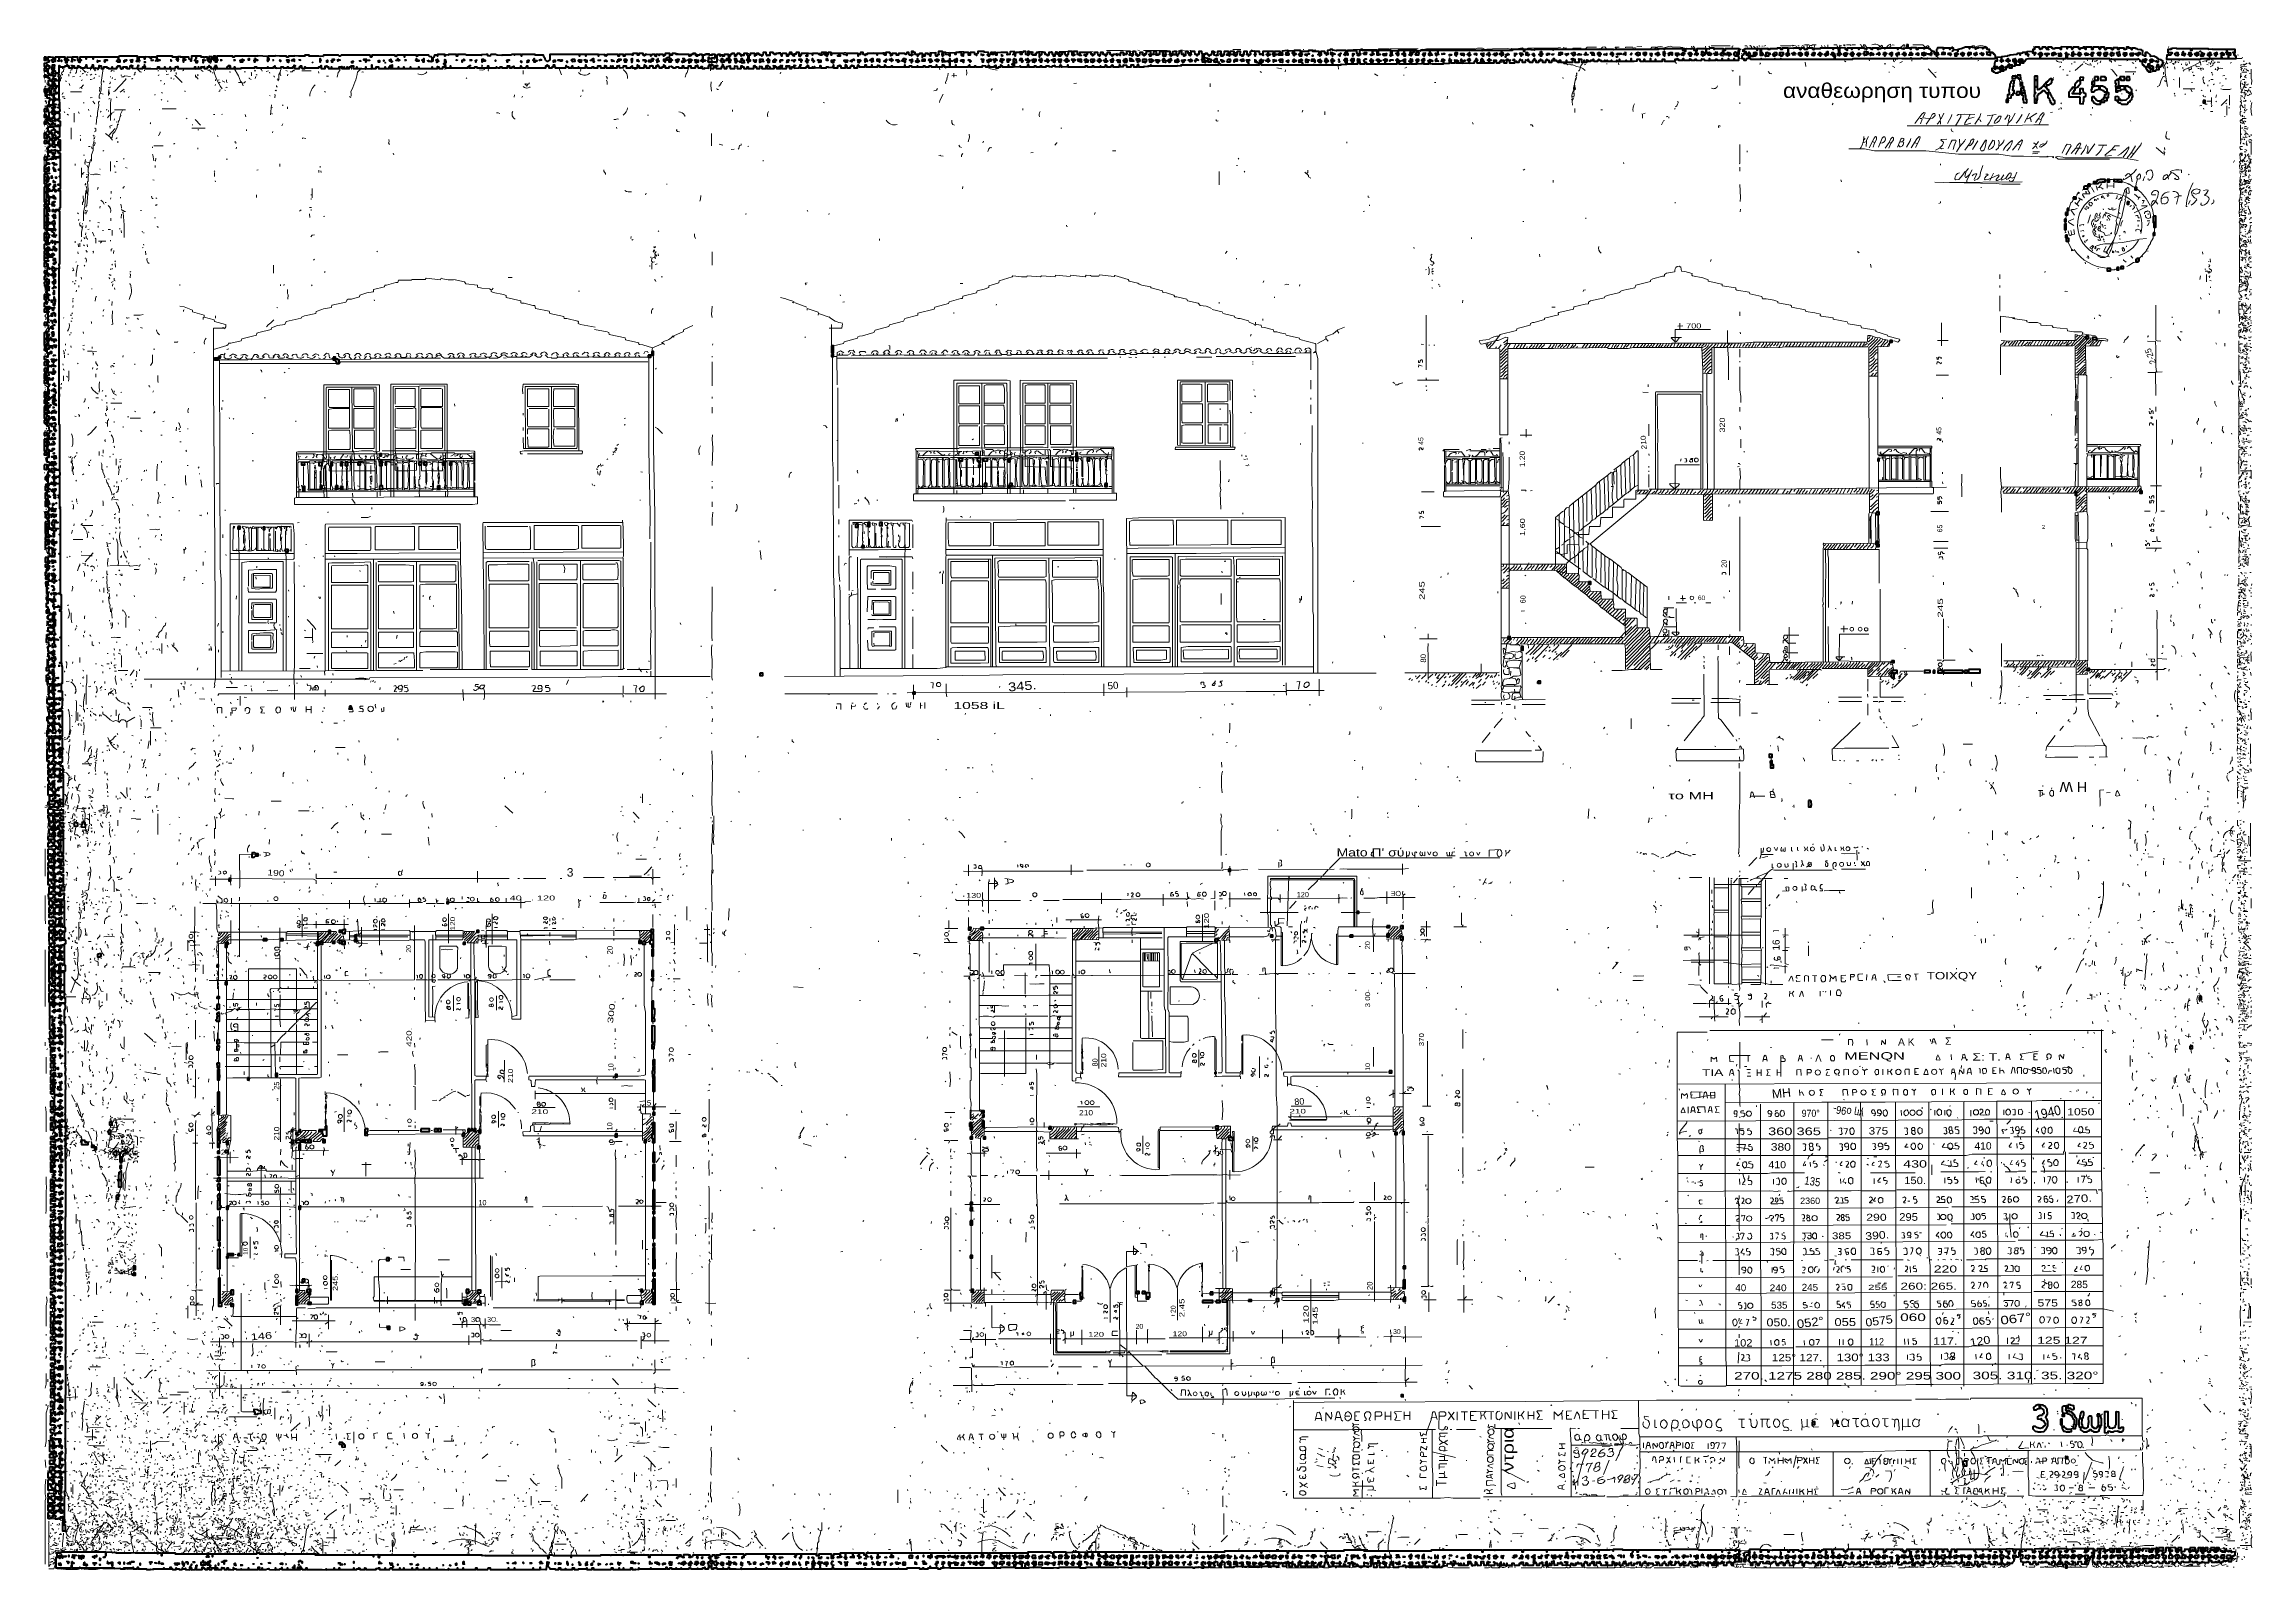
# Model space of a CAD drawing. Header units: metres. Extents: x 0.1 to 48.1, y 1.3 to 34.5.
import ezdxf

# ---------------------------------------------------------------- set-up
doc = ezdxf.new("R2010")
doc.units = ezdxf.units.M
doc.linetypes.add('DASHDOT', pattern=[1, 0.5, -0.25, 0, -0.25])
for name, color, linetype, lineweight in [('P2D_AXONES', 1, 'DASHDOT', 13), ('P2D_GRAMMES', 7, 'Continuous', 18), ('P2D_MIKRA', 8, 'Continuous', 13), ('P2D_TOIXOI', 7, 'Continuous', 50), ('P2D_TOXA', 7, 'Continuous', 18)]:
    doc.layers.add(name, color=color, linetype=linetype, lineweight=lineweight)
doc.layers.add('P2D_KEIMENA', color=7, linetype='Continuous')
doc.styles.add('ARIAL', font='arial.ttf')

msp = doc.modelspace()

# ---------------------------------------------------------------- texts
at = {"layer": 'P2D_KEIMENA', "attachment_point": 7, "style": 'ARIAL'}
for s, insert, char_height in [('\\W1.09;αναθεωρηση τυπου', (37.907173, 33.226126), 0.323226), ('\\W1.26;700', (35.799372, 28.312356), 0.113037), ('2', (43.539058, 23.95712), 0.08644), ('60', (36.058691, 22.407853), 0.099738), ('\\W1.6;1058 iL', (19.867853, 20.040733), 0.152932), ('Q', (29.12356, 20.020785), 0.059843), ('\\W1.6;το ΜΗ', (35.413717, 18.079215), 0.159581), ('4', (38.106649, 17.893037), 0.073141), ("\\W1.24;Mato Π' σύ", (28.199319, 16.835812), 0.175465), ('3', (11.463246, 16.396963), 0.186178), ('\\W1.6;40 _. 120', (10.219843, 15.851728), 0.106387), ('\\W1.31;130', (20.14712, 15.938168), 0.106387), ('120', (27.334921, 15.951466), 0.113037), ('\\W1.3;TOIXQY', (41.032304, 14.122932), 0.159581), ('Λ', (38.60534, 12.374188), 0.152932), ('\\W1.59;MENQN', (39.237016, 12.380838), 0.159581), ('Α Κ', (40.407277, 12.726597), 0.159581), ('Σ', (41.431257, 12.746545), 0.159581), ('\\W1.36;Σ: Τ.', (42.023037, 12.400785), 0.159581), ('\\W1.46;ΤΙΑ', (36.145131, 12.068325), 0.146283), ('5', (13.20534, 11.423351), 0.119686), ('\\W1.48;210', (10.691937, 11.237173), 0.106387), ('\\W1.16;210', (22.600681, 11.210576), 0.113037), ('\\W1.54;210', (27.17534, 11.250471), 0.099738), ('\\W0.89;970°', (38.312775, 11.17733), 0.152932), ('\\W1.25;1050', (44.084293, 11.210576), 0.152932), ('\\W1.37;360 365', (37.581361, 10.778377), 0.16623), ('\\W1.13;380', (37.641204, 10.439267), 0.16623), ('\\W1.14;375', (39.768953, 10.791675), 0.159581), ('410', (42.069581, 10.465864), 0.159581), ('2', (3.942984, 10.346178), 0.119686), ('\\W1.08;410', (37.58801, 10.060262), 0.152932), ('\\W1.39;430', (40.520314, 10.07356), 0.159581), ('\\W1.1;150.', (40.540262, 9.714503), 0.159581), ('10', (9.541623, 9.255707), 0.113037), ('2360', (38.279529, 9.282304), 0.139634), ('\\W1.23;385', (38.971047, 8.517644), 0.146283), ('\\W1.25;290', (39.715759, 8.916597), 0.152932), ('\\W1.05;295', (40.433874, 8.916597), 0.16623), ('\\W1.42;220', (41.185236, 7.79288), 0.152932), ('40', (36.869895, 7.387277), 0.152932), ('\\W1.09;240', (37.614607, 7.387277), 0.146283), ('245', (38.312775, 7.393927), 0.152932), ('\\W1.6;255', (39.755654, 7.413874), 0.113037), ('\\W1.38;260: 265.', (40.460471, 7.420524), 0.152932), ('\\W1.25;575', (43.439319, 7.054817), 0.152932), ('285', (44.164084, 7.45377), 0.159581), ('3', (9.382042, 6.715707), 0.113037), ('\\W0.89;3Ο.', (9.73445, 6.722356), 0.106387), ('\\W1.12;050.', (37.548115, 6.622618), 0.17288), ('535', (37.647853, 7.008272), 0.152932), ('\\W1.17;055', (39.024241, 6.629267), 0.17288), ('\\W1.39;120', (22.800157, 6.396545), 0.106387), ('20', (23.830785, 6.569424), 0.106387), ('\\W1.26;120', (24.63534, 6.409843), 0.106387), ('30', (29.429424, 6.456387), 0.106387), ('\\W1.07;102', (36.843298, 6.18377), 0.159581), ('\\W0.86;112', (39.782251, 6.210366), 0.159581), ('\\W1.21;117.', (41.171937, 6.223665), 0.159581), ('\\W1.42;125 127', (43.43267, 6.243613), 0.152932), ('\\W1.15;125° 127.', (37.661152, 5.864607), 0.159581), ('\\W1.24;130° 133', (39.070785, 5.864607), 0.16623), ('\\W1.43;270. 1275 280 285. 290° 295 300', (36.843298, 5.465654), 0.16623), ('\\W1.44;305. 310. 35. 320°', (42.029686, 5.472304), 0.16623)]:
    msp.add_mtext(s, dxfattribs=dict(at, insert=insert, char_height=char_height))
for s, insert, char_height, rotation in [('\\W0.93;2-25', (46.024794, 27.567848), 0.136602, 111.1368585), ('45', (30.087696, 25.785654), 0.106387, 90), ('\\W1.18;210', (34.944596, 25.687168), 0.111684, 94.398679), ('\\W1.24;320', (36.643822, 26.051623), 0.113037, 90), ('45', (41.351466, 26.005079), 0.106387, 90), ('\\W1.15;1.20', (32.295236, 25.300262), 0.113037, 90), ('\\W1.33;1,60', (32.315183, 23.804188), 0.106387, 90), ('65', (41.371414, 23.883979), 0.106387, 90), ('20', (36.683717, 23.11267), 0.113037, 90), ('\\W1.54;245', (30.114293, 22.414503), 0.113037, 90), ('09', (32.195497, 22.514241), 0.113037, 270), ('\\W1.6;245', (41.384712, 22.028848), 0.113037, 90), ('80', (30.147539, 21.051414), 0.119686, 90), ('\\W1.18;345.', (21.067433, 20.41942), 0.192196, 4.6354711), ('50', (23.228979, 20.464331), 0.151886, 5.5721978), ('Η W', (44.516492, 18.45822), 0.219424, 180), ('\\W1.23;190', (4.949648, 16.427172), 0.129804, 355.9143873), ('ΟΕ', (29.602304, 16.091099), 0.113037, 180), ('\\W1.18;120', (9.036283, 15.233351), 0.106387, 90), ('\\W1.39;120', (25.426597, 15.266597), 0.106387, 90), ('20', (8.078796, 14.747958), 0.106387, 90), ('20', (12.460628, 14.708063), 0.119686, 90), ('20', (28.930733, 14.821099), 0.113037, 90), ('16', (37.834031, 14.794503), 0.152932, 90), ('\\W1.16;3 00-', (28.930733, 13.557749), 0.106387, 90), ('\\W1.52;300.', (12.467211, 13.202638), 0.123204, 83.2434455), ('\\W1.36;420.', (8.092094, 12.7), 0.113037, 90), ('\\W1.15;370', (30.100995, 12.713298), 0.106387, 90), ('\\W1.16;210', (23.192461, 12.254503), 0.113037, 90), ('\\W1.26;210', (10.292984, 11.915393), 0.106387, 90), ('10', (12.480576, 12.168063), 0.113037, 90), ('80', (23.006283, 12.27445), 0.113037, 90), ('10', (28.930733, 12.181361), 0.106387, 90), ('25', (5.212984, 11.76911), 0.113037, 90), ('80', (27.287231, 11.430459), 0.14136, 4.7636131), ('ΜΗ', (37.674779, 11.57964), 0.190547, 5.7106102), ('10', (12.453979, 10.884764), 0.113037, 90), ('\\W0.85;γη ο96-', (39.682937, 11.368997), 0.16976, 170.3207115), ('\\W0.89;1940', (43.398781, 11.097756), 0.211312, 13.0682116), ('\\W1.14;210', (5.212984, 10.66534), 0.113037, 90), ('\\W0.84;135', (38.359492, 9.710712), 0.178791, 351.7733117), ('\\W1.23;270.', (44.073235, 9.292581), 0.16665, 4.3261584), ('\\W1.14;390.', (39.702803, 8.498882), 0.166687, 4.3500639), ('10', (4.528115, 8.178534), 0.099738, 90), ('\\W1.33;245.', (6.482984, 7.393927), 0.106387, 90), ('\\W1.32;2.45', (24.89466, 6.822094), 0.113037, 90), ('20', (28.983927, 7.413874), 0.119686, 90), ('20', (24.701832, 6.915183), 0.106387, 90), ('\\W1.51;120', (27.594241, 6.68911), 0.113037, 90), ('\\W1.51;145', (27.793717, 6.655864), 0.113037, 90), ('\\W1.1;052°', (38.221288, 6.578779), 0.184937, 7.25924), ('\\W1.09;0575', (39.713024, 6.614986), 0.175397, 7.8812306), ('\\W1.44;090', (41.012356, 6.908534), 0.16623, 180), ('\\W1.28;067°', (42.647486, 6.658095), 0.182038, 7.4333051), ('\\W1.35;146', (4.596764, 6.317971), 0.148141, 4.8579103), ('\\W1.11;120', (41.983602, 6.179785), 0.173756, 9.3705587), ('\\W1.18;ντρια', (32.129005, 3.464241), 0.258581, 90)]:
    msp.add_mtext(s, dxfattribs=dict(at, insert=insert, char_height=char_height, rotation=rotation))

# ---------------------------------------------------------------- linework, layer by layer
at = {"layer": 'P2D_AXONES'}
for p, q in [((46.009241, 27.359921), (46.011349, 26.394058)), ((17.380041, 24.911283), (17.380041, 23.780916)), ((39.114005, 20.299484), (39.985052, 20.299484)), ((39.120654, 20.206321), (39.978403, 20.206321)), ((44.473272, 20.248321), (43.588927, 20.248321)), ((31.134948, 20.142029), (32.757356, 20.142029)), ((5.709636, 15.582435), (5.709636, 14.957408)), ((24.184174, 13.374895), (24.194776, 12.916099))]:
    msp.add_line(p, q, dxfattribs=at)
for points in [[(41.349595, 28.435366), (41.349595, 27.677356), (41.341492, 27.664058), (41.321545, 27.689846), (41.294948, 27.689846), (41.281649, 27.670707), (41.288298, 27.64411), (41.255052, 27.637461), (41.248403, 27.690654)], [(42.635536, 25.296937), (42.635536, 25.084162), (42.658037, 24.871387), (42.644738, 24.758351), (42.654594, 24.59212), (42.654594, 24.319503)], [(32.816769, 21.454775), (32.803901, 21.413796), (32.511335, 21.12123)], [(36.035419, 21.407147), (35.968927, 21.353953), (35.929031, 21.300759), (35.809346, 21.187723), (35.762801, 21.12788)], [(43.568979, 20.339948), (44.127513, 20.339948), (44.227251, 20.349921), (44.440026, 20.349921)], [(44.898822, 19.246152), (44.473272, 19.232853), (44.273796, 19.238898), (44.187356, 19.22807), (43.768455, 19.232853), (43.64212, 19.226204)], [(43.628822, 19.053325), (43.622173, 18.993482), (43.72856, 18.986832), (43.815, 18.99387), (44.779136, 18.99387), (44.965314, 19.00678)], [(35.909084, 14.538133), (36.613901, 14.538133), (37.006204, 14.491963), (37.429348, 14.505262)], [(22.453174, 13.595883), (21.693063, 13.600969), (21.599974, 13.594319)], [(5.236257, 12.217932), (5.222958, 12.251178), (5.229607, 12.271181), (6.044926, 12.271181)], [(8.122016, 11.838927), (8.170109, 11.832277), (8.170109, 11.180654)], [(9.551183, 10.803657), (9.552073, 10.568927), (9.569995, 10.362801), (9.569995, 9.764372)], [(20.70294, 8.175209), (20.70294, 6.599346), (20.722277, 6.589372), (20.963123, 6.599346)], [(7.540117, 8.052779), (7.540117, 8.068822), (7.510288, 8.08212), (7.397251, 8.075471), (7.369438, 8.048874), (7.369438, 7.643272), (7.388, 7.430497), (7.388, 6.605995), (7.543534, 6.602838), (7.556832, 6.567206), (7.583429, 6.567206)], [(23.641283, 6.094005), (23.674529, 6.087356), (23.687827, 6.060759), (23.993691, 5.761545), (23.754319, 5.741672), (22.005576, 5.741672), (21.998927, 5.761545), (22.045471, 5.808089)], [(36.952106, 4.139136), (36.946361, 3.633796), (36.95301, 3.540707)], [(4.730916, 1.778665), (4.755904, 1.785314), (4.755904, 1.805262), (4.804058, 1.847019), (4.824005, 1.904067), (4.883848, 1.904067), (4.986172, 1.938246), (4.986172, 1.924948)], [(0.38233, 1.353115), (0.475419, 1.346466), (0.495366, 1.359764), (0.508665, 1.346466), (0.568508, 1.339144), (0.821178, 1.339144), (0.900969, 1.359764), (0.920916, 1.346466), (0.967461, 1.353115), (0.980759, 1.339817), (0.992071, 1.359764), (0.986364, 1.349702), (1.06055, 1.339144), (1.233429, 1.339144), (1.299921, 1.353115)], [(43.495838, 1.391936), (43.575628, 1.391936), (43.608874, 1.406309), (43.622355, 1.394557), (43.781754, 1.391936), (43.801702, 1.419607), (43.828298, 1.391936), (43.916528, 1.408611), (43.894791, 1.412958), (43.961283, 1.39966), (44.007827, 1.439555), (44.014476, 1.432906), (43.98788, 1.391936), (44.021126, 1.391936), (44.008403, 1.42355)]]:
    msp.add_lwpolyline(points, dxfattribs=at)
at = {"layer": 'P2D_GRAMMES'}
for p, q in [((0.181048, 34.213503), (0.181048, 34.142654)), ((14.690332, 34.270121), (14.690332, 34.196911)), ((14.726237, 34.157016), (14.726237, 34.11712)), ((22.850026, 34.330647), (23.012932, 34.309199)), ((23.428508, 34.299974), (23.337319, 34.270121)), ((24.00034, 34.35281), (24.518979, 34.35281)), ((24.71988, 34.330647), (24.71988, 34.306623)), ((24.71988, 34.270121), (24.75794, 34.26792)), ((25.330183, 34.104912), (25.316885, 34.104912)), ((25.446545, 34.25086), (25.469515, 34.270121)), ((25.48363, 34.305072), (25.482187, 34.291932)), ((25.941911, 34.373889), (26.12144, 34.373889)), ((34.293325, 34.429259), (34.346518, 34.429259)), ((34.83856, 34.439607), (34.732173, 34.432958)), ((36.760183, 34.454933), (36.341283, 34.454933)), ((36.869539, 34.309948), (36.846279, 34.283351)), ((37.176799, 34.254511), (37.170437, 34.241077)), ((38.431825, 34.477625), (38.431825, 34.409552)), ((38.486457, 34.471705), (38.475681, 34.409552)), ((38.595366, 34.477625), (38.576884, 34.393698)), ((40.277618, 34.479503), (40.324162, 34.472853)), ((40.971802, 34.45565), (40.985289, 34.442544)), ((43.768455, 34.409552), (43.931369, 34.404854)), ((43.954634, 34.107147), (43.961283, 34.087199)), ((46.986675, 34.107147), (46.993427, 34.034005)), ((47.737704, 34.359817), (47.737704, 34.25086)), ((0.103186, 33.881073), (0.109712, 33.852703)), ((0.106387, 33.966027), (0.16057, 33.964188)), ((0.181048, 33.822154), (0.142958, 33.762812)), ((0.16057, 33.655), (0.162906, 33.615105)), ((0.31925, 33.631123), (0.315838, 33.56856)), ((0.994058, 33.887723), (1.014005, 33.901021)), ((2.942277, 33.82123), (3.101859, 33.661649)), ((2.974682, 33.785585), (2.984611, 33.774663)), ((3.906414, 33.714843), (3.879817, 33.708194)), ((3.926361, 33.668298), (3.899764, 33.648351)), ((4.325314, 33.656351), (4.400157, 33.656969)), ((5.907827, 33.914043), (5.701702, 33.914043)), ((11.293691, 33.979186), (11.346885, 33.82788)), ((12.698129, 33.940916), (12.698129, 33.927618)), ((19.880616, 33.861126), (19.880616, 33.774686)), ((20.635838, 33.967513), (20.822016, 33.927618)), ((26.899398, 33.980812), (27.012435, 33.954215)), ((36.970014, 33.807932), (36.970014, 33.595157)), ((41.062225, 33.954215), (41.235105, 33.768037)), ((44.426728, 34.067251), (44.260497, 33.920969)), ((45.577042, 33.891168), (45.344319, 33.891168)), ((45.909595, 33.967806), (45.919678, 33.950276)), ((46.116539, 33.666075), (46.112939, 33.653835)), ((46.178981, 33.881073), (46.178981, 33.834529)), ((46.531014, 33.768037), (46.531014, 33.548613)), ((46.731733, 33.9802), (46.734396, 33.90767)), ((47.039869, 33.681597), (47.073115, 33.635052)), ((47.857723, 33.861126), (47.851073, 33.754738)), ((0.103186, 33.462173), (0.120221, 33.367421)), ((0.120221, 33.322539), (0.120221, 33.309241)), ((0.120221, 33.129712), (0.168526, 33.127637)), ((0.140036, 33.588508), (0.12301, 33.563019)), ((0.16057, 33.236099), (0.140036, 33.196204)), ((0.261368, 33.452199), (0.16057, 33.43186)), ((0.219128, 33.275995), (0.199254, 33.253831)), ((0.322487, 33.43186), (0.354545, 33.446775)), ((0.914267, 33.459181), (0.674895, 33.459181)), ((1.312995, 33.426899), (1.386361, 33.408979)), ((5.043429, 33.176257), (5.023482, 32.956832)), ((6.774083, 33.442225), (6.774083, 33.362435)), ((10.662016, 33.555262), (10.668665, 33.56856)), ((33.309241, 33.295942), (33.327354, 33.267282)), ((33.335838, 33.416851), (33.365293, 33.418091)), ((46.610133, 33.525463), (46.86034, 33.525463)), ((47.565157, 33.289293), (47.432173, 33.156309)), ((47.558876, 33.14966), (47.558876, 32.950183)), ((47.615857, 33.382382), (47.615857, 33.169607)), ((47.851073, 33.302592), (47.87767, 33.262696)), ((47.894022, 33.144571), (47.899889, 33.134793)), ((0.16057, 33.076518), (0.16057, 33.027727)), ((0.688194, 32.670916), (0.688194, 32.431545)), ((0.754728, 32.996728), (0.754728, 32.797251)), ((1.645681, 32.657618), (1.496629, 32.501162)), ((1.871754, 33.066943), (1.625733, 33.066943)), ((1.725471, 32.757356), (1.692225, 32.750707)), ((2.66301, 33.089324), (2.968874, 33.089324)), ((3.307984, 32.665396), (3.60055, 32.665396)), ((3.381126, 32.857094), (3.500812, 32.730759)), ((14.028735, 32.950183), (14.028735, 32.923586)), ((41.321545, 32.823848), (41.261702, 32.757356)), ((41.301597, 32.970131), (41.328194, 32.870393)), ((42.059607, 32.903639), (41.933272, 32.870393)), ((42.538351, 32.963482), (42.345524, 32.936885)), ((43.269764, 32.996728), (43.156728, 32.790602)), ((0.120221, 32.338366), (0.120221, 32.311859)), ((0.120221, 32.278613), (0.120221, 32.265314)), ((0.120221, 32.178874), (0.120221, 32.165576)), ((0.156257, 32.255578), (0.140036, 32.198822)), ((0.261368, 32.591126), (0.272618, 32.562268)), ((0.289241, 32.305209), (0.300982, 32.278613)), ((2.483482, 32.284189), (2.689607, 32.284189)), ((39.719084, 32.378351), (39.652592, 32.345105)), ((39.692487, 32.444843), (39.66589, 32.411597)), ((39.719084, 32.378351), (39.712435, 32.265314)), ((39.846749, 32.374361), (39.904728, 32.357356)), ((40.214676, 32.353874), (40.257316, 32.340596)), ((40.443848, 32.258665), (40.41503, 32.295525)), ((40.761602, 32.34719), (40.83475, 32.332179)), ((41.74377, 32.424895), (41.753743, 32.265314)), ((41.966518, 32.284189), (41.92797, 32.287945)), ((42.146047, 32.391649), (42.026361, 32.205471)), ((43.00244, 32.318196), (43.074833, 32.296189)), ((44.273796, 32.232068), (44.393482, 32.232068)), ((44.765838, 32.300116), (44.945366, 32.300116)), ((45.144843, 32.198822), (45.044516, 32.192892)), ((46.022539, 32.245366), (46.18212, 32.105733)), ((47.845441, 32.224167), (47.865037, 32.200817)), ((47.850299, 32.55123), (47.87767, 32.531283)), ((48.087425, 32.378351), (48.087425, 32.092435)), ((0.103186, 31.978631), (0.103186, 31.829791)), ((0.120221, 32.099084), (0.116361, 32.065838)), ((0.912487, 31.806518), (0.912487, 31.593743)), ((0.991345, 31.934556), (1.091884, 31.910693)), ((1.03074, 31.859712), (1.06163, 31.799551)), ((25.64723, 31.726728), (25.64723, 31.434162)), ((42.485157, 31.686832), (42.405366, 31.527251)), ((43.449293, 32.125681), (43.329607, 32.112382)), ((43.336257, 32.156077), (43.482539, 32.156077)), ((43.627712, 32.043813), (43.675366, 32.04589)), ((45.478003, 32.131754), (45.534609, 32.115801)), ((45.809764, 31.660236), (45.803115, 31.700131)), ((45.902853, 31.759974), (45.936099, 31.733377)), ((46.569001, 31.746675), (46.569001, 31.693482)), ((47.837775, 31.700131), (47.851073, 31.66787)), ((47.864372, 32.125681), (47.890969, 32.125681)), ((47.884319, 31.713429), (47.89142, 31.686832)), ((47.890969, 32.125681), (47.890969, 32.065838)), ((47.890969, 32.079136), (47.890969, 32.065838)), ((5.923683, 31.354372), (5.923683, 31.154895)), ((41.387734, 31.487122), (43.110183, 31.501373)), ((42.059607, 31.553848), (42.11945, 31.673534)), ((42.71123, 31.653586), (42.651387, 31.567147)), ((44.466623, 31.347564), (44.413429, 31.321126)), ((44.612906, 31.374319), (44.672749, 31.274581)), ((44.719293, 31.414215), (44.74589, 31.321126)), ((44.83233, 31.45411), (44.772487, 31.374319)), ((44.953932, 31.467408), (44.953932, 31.361021)), ((45.102475, 31.414215), (44.953932, 31.407565)), ((45.102475, 31.474058), (45.102475, 31.36767)), ((45.296374, 31.20206), (45.301578, 31.213821)), ((45.313334, 31.547199), (45.313334, 31.573796)), ((45.550445, 31.234686), (45.643534, 31.154895)), ((46.042487, 31.307827), (46.069084, 31.274581)), ((46.827094, 31.267932), (46.840393, 31.241335)), ((47.833971, 31.439418), (47.886561, 31.429384)), ((47.844424, 31.361021), (47.88203, 31.34249)), ((47.984058, 31.640288), (47.890969, 31.607042)), ((47.944162, 31.467408), (47.96587, 31.451176)), ((47.954101, 31.528404), (47.954488, 31.500654)), ((48.032217, 31.633639), (48.032217, 31.580445)), ((48.05055, 31.660236), (48.063848, 31.633639)), ((44.253848, 31.132335), (44.215304, 31.110541)), ((44.253848, 31.048508), (44.340288, 30.975366)), ((44.372592, 31.130924), (44.294087, 31.014459)), ((44.333639, 31.154895), (44.420079, 31.101702)), ((44.592958, 30.782539), (44.533115, 30.60301)), ((44.91212, 30.789188), (44.91877, 30.755942)), ((45.199958, 30.8365), (45.237932, 30.815785)), ((45.237932, 31.134948), (45.272563, 31.121649)), ((46.502422, 31.190332), (46.461387, 31.015262)), ((46.674162, 30.964562), (46.69411, 30.964562)), ((47.837775, 31.115), (47.831126, 31.081754)), ((47.871021, 31.055157), (47.832336, 31.041298)), ((47.837775, 31.161545), (47.890969, 31.154895)), ((47.872499, 30.802487), (47.86679, 30.772571)), ((47.884319, 30.982016), (47.872499, 30.968717)), ((47.87767, 31.128298), (47.884319, 31.095052)), ((47.977408, 30.975366), (47.957461, 30.955419)), ((0.15366, 30.383143), (0.16057, 30.243953)), ((1.147796, 30.403534), (1.186885, 30.317094)), ((1.578634, 30.450079), (1.578634, 30.337042)), ((44.632853, 30.52322), (44.646152, 30.516571)), ((44.679398, 30.450079), (44.705995, 30.416832)), ((44.757701, 30.489183), (44.792435, 30.476675)), ((47.872499, 30.403534), (47.835693, 30.383606)), ((47.878465, 30.536015), (47.910916, 30.503272)), ((47.950812, 30.536518), (47.973266, 30.528888)), ((1.279974, 30.211538), (1.439555, 30.211538)), ((14.624463, 29.977984), (14.624463, 29.692068)), ((44.619555, 30.09767), (44.643185, 30.074858)), ((44.965314, 29.878246), (45.005209, 29.871597)), ((45.696347, 29.878606), (45.729974, 29.871597)), ((45.801785, 30.000592), (45.84301, 29.991283)), ((47.833673, 30.170787), (47.864372, 30.164162)), ((47.957461, 29.991283), (47.984058, 29.951387)), ((13.368246, 29.75856), (13.322375, 29.74725)), ((30.204058, 29.652173), (30.197408, 29.638874)), ((44.752539, 29.618989), (44.765838, 29.618989)), ((47.116591, 29.485942), (47.116591, 29.326361)), ((47.116591, 29.446047), (47.116591, 29.432749)), ((47.832916, 29.386204), (47.832916, 29.372906)), ((47.872499, 29.378337), (47.865811, 29.349536)), ((47.950812, 29.406152), (47.977408, 29.386204)), ((47.977408, 29.75856), (47.957461, 29.751911)), ((0.16057, 29.153482), (0.16057, 29.130209)), ((0.20945, 29.052952), (0.169555, 29.040445)), ((16.426885, 28.867565), (16.679555, 28.774476)), ((42.620087, 29.020497), (42.620087, 28.688037)), ((47.871021, 28.814372), (47.81503, 28.807723)), ((47.924215, 29.153482), (47.817827, 29.100288)), ((47.827155, 29.216883), (47.884319, 29.216034)), ((47.870024, 29.126386), (47.880662, 29.131705)), ((47.87767, 28.854267), (47.871021, 28.814372)), ((47.950439, 28.810001), (47.96177, 28.815159)), ((0.120221, 28.348927), (0.120221, 28.335628)), ((0.199254, 28.761178), (0.12301, 28.759308)), ((16.938874, 28.641492), (16.925576, 28.601597)), ((17.218915, 28.40212), (17.218915, 27.934121)), ((26.440602, 28.448665), (26.427304, 28.368874)), ((30.146316, 28.601597), (30.146316, 27.418037)), ((35.729555, 28.368874), (35.616518, 28.362225)), ((35.666387, 28.428717), (35.666387, 28.289084)), ((36.970014, 28.674738), (36.970014, 28.588298)), ((38.393895, 28.707319), (38.39722, 28.697346)), ((47.81503, 28.736697), (47.864372, 28.736697)), ((47.823532, 28.640448), (47.833804, 28.631154)), ((0.157846, 28.300238), (0.141569, 28.272678)), ((0.190923, 27.964204), (0.192827, 27.934121)), ((12.734576, 28.095592), (12.738565, 28.083623)), ((13.328351, 27.890131), (13.315075, 27.810165)), ((18.488141, 27.790393), (18.448246, 27.843586)), ((22.883272, 27.823639), (22.856675, 27.850236)), ((24.924581, 27.870183), (24.884686, 27.823639)), ((25.217147, 27.870183), (25.257042, 27.830288)), ((25.336832, 27.823639), (25.376728, 27.876832)), ((25.908665, 27.830288), (25.875419, 27.870183)), ((27.21856, 27.850236), (27.185314, 27.883482)), ((27.444634, 27.830288), (27.418037, 27.876832)), ((27.971608, 28.090993), (27.783743, 27.989869)), ((28.214722, 28.270638), (28.249188, 28.209293)), ((31.523879, 27.882075), (31.721583, 27.878839)), ((31.680183, 27.916728), (31.653586, 27.879968)), ((31.920896, 28.074673), (31.833115, 28.003168)), ((31.912906, 28.003168), (31.846414, 27.956623)), ((31.912906, 28.003168), (31.926204, 27.989869)), ((32.099087, 27.989829), (32.045881, 27.880913)), ((32.318511, 27.989778), (32.252004, 27.880198)), ((32.345105, 27.923377), (32.331806, 27.879968)), ((32.591129, 27.989715), (32.524634, 27.879968)), ((32.996731, 27.989621), (32.943761, 27.880606)), ((33.269349, 27.989558), (33.209579, 27.886928)), ((33.435576, 27.923377), (33.415702, 27.890028)), ((33.608458, 27.989479), (33.54195, 27.891402)), ((33.668301, 27.989465), (33.601785, 27.892054)), ((33.741443, 27.989448), (33.681566, 27.892922)), ((33.881076, 27.989416), (33.821183, 27.894442)), ((34.0872, 27.989368), (34.027285, 27.896685)), ((34.153693, 27.989352), (34.093848, 27.89678)), ((34.226834, 27.989335), (34.16699, 27.879968)), ((34.42631, 27.989289), (34.373115, 27.879968)), ((34.705577, 27.989224), (34.645733, 27.897048)), ((34.77872, 27.989207), (34.725524, 27.897048)), ((34.925001, 27.989174), (34.865157, 27.897048)), ((35.117827, 27.989129), (35.057984, 27.897048)), ((35.190856, 27.990288), (35.131126, 27.897048)), ((35.503482, 27.995038), (35.443639, 27.897048)), ((35.649764, 27.995038), (35.589921, 27.897048)), ((35.782749, 27.995038), (35.722906, 27.897048)), ((35.915733, 27.995038), (35.862539, 27.897048)), ((36.062016, 27.995038), (36.002173, 27.897048)), ((36.514162, 27.995038), (36.460969, 27.897048)), ((36.660445, 27.995038), (36.607265, 27.896985)), ((37.006204, 27.995038), (36.95301, 27.897048)), ((36.970014, 27.863534), (36.970014, 27.690654)), ((37.32746, 27.98322), (37.285471, 27.897048)), ((37.89055, 28.0133), (37.817408, 27.897048)), ((37.950393, 28.0133), (37.898771, 27.906383)), ((38.236309, 28.0133), (38.176466, 27.916251)), ((38.375942, 28.0133), (38.316099, 27.916251)), ((38.449084, 28.0133), (38.389241, 27.916251)), ((38.595366, 28.0133), (38.535524, 27.916251)), ((38.661859, 28.0133), (38.608665, 27.916251)), ((38.735, 28.0133), (38.675157, 27.916251)), ((38.801492, 28.0133), (38.748298, 27.916251)), ((38.881283, 28.0133), (38.814791, 27.916251)), ((38.941126, 28.0133), (38.887932, 27.916251)), ((39.014267, 28.0133), (38.954424, 27.916251)), ((39.087408, 28.0133), (39.034215, 27.916251)), ((39.153901, 28.0133), (39.094058, 27.916251)), ((39.213743, 28.0133), (39.153901, 27.916251)), ((39.286885, 28.0133), (39.227042, 27.916251)), ((39.353377, 28.0133), (39.293534, 27.916251)), ((39.419869, 28.0133), (39.353377, 27.916251)), ((39.486361, 28.0133), (39.426518, 27.916251)), ((39.546204, 28.0133), (39.49301, 27.916251)), ((40.139567, 28.071482), (40.024948, 27.916251)), ((41.268351, 28.051555), (41.501073, 28.051555)), ((42.778013, 28.040332), (42.704581, 27.934121)), ((42.830916, 28.036414), (42.804319, 27.996518)), ((42.963307, 28.04528), (42.88411, 27.934121)), ((43.022882, 28.049271), (42.943953, 27.934121)), ((43.156728, 28.051555), (43.083586, 27.934121)), ((43.237886, 28.023115), (43.150079, 27.943325)), ((43.416047, 28.051555), (43.349555, 27.934121)), ((43.489188, 28.051555), (43.422696, 27.934121)), ((43.555681, 28.051555), (43.489188, 27.934121)), ((43.622173, 28.051555), (43.555681, 27.934121)), ((43.688665, 28.051555), (43.615524, 27.934121)), ((43.748508, 28.051555), (43.682016, 27.934121)), ((43.815, 28.051555), (43.748508, 27.934121)), ((43.947984, 28.051555), (43.874843, 27.934121)), ((44.127513, 28.051555), (44.054372, 27.934121)), ((44.418084, 28.19666), (44.699346, 28.156099)), ((44.65945, 28.036414), (44.57966, 27.934121)), ((47.81503, 28.217813), (47.850299, 28.23589)), ((47.81503, 27.890131), (47.864372, 27.883482)), ((47.872499, 28.309031), (47.850299, 28.23589)), ((0.120221, 27.770445), (0.120221, 27.737199)), ((0.12301, 27.810165), (0.136309, 27.810165)), ((6.453247, 27.554098), (3.911967, 27.554116)), ((4.012801, 27.737199), (4.016308, 27.684005)), ((4.19233, 27.757147), (4.132487, 27.710602)), ((4.159084, 27.664058), (4.172382, 27.697304)), ((4.878109, 27.710602), (4.878109, 27.697304)), ((5.109921, 27.73055), (5.089974, 27.690654)), ((5.404211, 27.73055), (5.399544, 27.671172)), ((5.728298, 27.677356), (5.748246, 27.703953)), ((5.841335, 27.723901), (5.80144, 27.763796)), ((5.834686, 27.677356), (5.814738, 27.703953)), ((6.067408, 27.677356), (6.113953, 27.646479)), ((6.625942, 27.677356), (6.659188, 27.723901)), ((6.885262, 27.697304), (6.838717, 27.646479)), ((6.945105, 27.710602), (6.978351, 27.646479)), ((7.111335, 27.710602), (7.058141, 27.646479)), ((7.197775, 27.73055), (7.171178, 27.763796)), ((7.171178, 27.710602), (7.209479, 27.665589)), ((7.32411, 27.710602), (7.284215, 27.667249)), ((7.383953, 27.697304), (7.424528, 27.666324)), ((7.556832, 27.710602), (7.516937, 27.667249)), ((7.596728, 27.703953), (7.643272, 27.667249)), ((7.769607, 27.717251), (7.716414, 27.667249)), ((8.048874, 27.717251), (8.08212, 27.670707)), ((8.228403, 27.723901), (8.168512, 27.668665)), ((8.328141, 27.737199), (8.301545, 27.770445)), ((8.301545, 27.703953), (8.361387, 27.667249)), ((8.939869, 27.723901), (8.893325, 27.667249)), ((8.986414, 27.717251), (9.026309, 27.667249)), ((9.139346, 27.723901), (9.092801, 27.667249)), ((9.199188, 27.723901), (9.239084, 27.667249)), ((9.385366, 27.717251), (9.35877, 27.667249)), ((9.491754, 27.737199), (9.471806, 27.770445)), ((9.671283, 27.723901), (9.715754, 27.679965)), ((9.904005, 27.73055), (9.98386, 27.677335)), ((10.568927, 27.710602), (10.602173, 27.689846)), ((10.595268, 27.763796), (10.595268, 27.750497)), ((11.280393, 27.743848), (11.233848, 27.790393)), ((11.240497, 27.737199), (11.267094, 27.689846)), ((11.459921, 27.743848), (11.499817, 27.689846)), ((11.619503, 27.73055), (11.599555, 27.689846)), ((11.672696, 27.737199), (11.732539, 27.689846)), ((11.905419, 27.743848), (11.945314, 27.697304)), ((12.071649, 27.743848), (12.024515, 27.690471)), ((12.131492, 27.737199), (12.197984, 27.689846)), ((12.171387, 27.763796), (12.15144, 27.790393)), ((12.304372, 27.743848), (12.271126, 27.689846)), ((12.364215, 27.743848), (12.390812, 27.689846)), ((12.537094, 27.743848), (12.497199, 27.689846)), ((12.596937, 27.737199), (12.623534, 27.689846)), ((12.736571, 27.723901), (12.709974, 27.689846)), ((12.803063, 27.743848), (12.82966, 27.689846)), ((12.816361, 27.783743), (12.842958, 27.750497)), ((12.969293, 27.743848), (12.942696, 27.689846)), ((13.022487, 27.73055), (13.055733, 27.689846)), ((14.624463, 27.590916), (14.624463, 27.065628)), ((23.222382, 27.667249), (17.336579, 27.667135)), ((17.39767, 27.770445), (17.377723, 27.731398)), ((17.450864, 27.770445), (17.457513, 27.731398)), ((17.856466, 27.757147), (17.822337, 27.723959)), ((18.135733, 27.770445), (18.115785, 27.731398)), ((18.195576, 27.777094), (18.228822, 27.731398)), ((18.235471, 27.777094), (18.215524, 27.81699)), ((18.388403, 27.783743), (18.348508, 27.731398)), ((18.441597, 27.783743), (18.494791, 27.731398)), ((18.661021, 27.836937), (18.601178, 27.790393)), ((18.661021, 27.783743), (18.621126, 27.731398)), ((18.714215, 27.777094), (18.73457, 27.736836)), ((18.92034, 27.836937), (18.867147, 27.783743)), ((18.92034, 27.783743), (18.907042, 27.731398)), ((18.986832, 27.777094), (19.026728, 27.731398)), ((19.186309, 27.777094), (19.159712, 27.731398)), ((19.232853, 27.777094), (19.266099, 27.731398)), ((19.412382, 27.783743), (19.385785, 27.731398)), ((19.465576, 27.783743), (19.505471, 27.731398)), ((19.658403, 27.783743), (19.638455, 27.731398)), ((19.891126, 27.783743), (19.871178, 27.731398)), ((19.950969, 27.790393), (20.010812, 27.743848)), ((20.123848, 27.783743), (20.117199, 27.731398)), ((20.170393, 27.836937), (20.216937, 27.783743)), ((20.170393, 27.777094), (20.203639, 27.731398)), ((20.403115, 27.783743), (20.429712, 27.731398)), ((20.589293, 27.790393), (20.562696, 27.731398)), ((20.642487, 27.790393), (20.675733, 27.731398)), ((20.822016, 27.803691), (20.78877, 27.731398)), ((21.054738, 27.797042), (21.028141, 27.74978)), ((21.101283, 27.790393), (21.134529, 27.74978)), ((21.267513, 27.797042), (21.234267, 27.74978)), ((21.327356, 27.81699), (21.347304, 27.74978)), ((21.500236, 27.797042), (21.46034, 27.74978)), ((21.593325, 27.777094), (21.628132, 27.754328)), ((21.726309, 27.803691), (21.666557, 27.750991)), ((21.772853, 27.81034), (21.812749, 27.74978)), ((21.952382, 27.803691), (21.905838, 27.74978)), ((22.005576, 27.783743), (22.032173, 27.74978)), ((22.171806, 27.803691), (22.151859, 27.74978)), ((22.225, 27.790393), (22.258246, 27.757147)), ((22.377932, 27.797042), (22.357679, 27.751638)), ((22.417827, 27.81034), (22.444424, 27.74978)), ((22.604005, 27.803691), (22.584058, 27.74978)), ((22.657199, 27.797042), (22.703743, 27.74978)), ((22.823429, 27.803691), (22.783534, 27.74978)), ((22.883272, 27.790393), (22.923168, 27.74978)), ((23.056152, 27.803691), (23.022906, 27.74978)), ((23.109346, 27.803691), (23.15589, 27.74978)), ((23.268927, 27.81034), (23.222382, 27.74978)), ((23.561492, 27.81699), (23.62621, 27.765808)), ((23.741021, 27.797042), (23.707775, 27.767373)), ((23.814162, 27.803691), (23.867356, 27.767373)), ((23.840759, 27.836937), (23.847408, 27.81699)), ((23.993691, 27.797042), (23.960445, 27.767373)), ((24.080131, 27.790393), (24.120026, 27.767373)), ((24.485733, 27.81034), (24.432539, 27.767373)), ((24.532277, 27.81034), (24.57251, 27.768987)), ((25.157304, 27.81699), (25.110759, 27.777094)), ((25.157304, 27.689846), (25.489764, 27.689846)), ((25.370079, 27.81699), (25.336832, 27.777094)), ((27.305, 27.707499), (25.582853, 27.707499)), ((25.689241, 27.770445), (25.655995, 27.803691)), ((25.822225, 27.81699), (25.815576, 27.790393)), ((26.247775, 27.81034), (26.20123, 27.777094)), ((26.360812, 27.777094), (26.314267, 27.81034)), ((26.704466, 27.803691), (26.704466, 27.81699)), ((26.94224, 27.823639), (26.892749, 27.767373)), ((26.979188, 27.823639), (27.039031, 27.790393)), ((27.13212, 27.830288), (27.092225, 27.767373)), ((27.185314, 27.823639), (27.205262, 27.767373)), ((27.39144, 27.836937), (27.418475, 27.783156)), ((27.597565, 27.830288), (27.64411, 27.81034)), ((39.967158, 27.418037), (39.91856, 27.398089)), ((39.967158, 27.787556), (39.945157, 27.787556)), ((39.967158, 27.646479), (39.945157, 27.646479)), ((39.967158, 27.496037), (39.945157, 27.496037)), ((44.32699, 27.444634), (44.262406, 27.404738)), ((44.488958, 27.584282), (44.446675, 27.570969)), ((46.029188, 27.378141), (46.009241, 27.359921)), ((47.81503, 27.743848), (47.81503, 27.185314)), ((47.844424, 27.703953), (47.81503, 27.697304)), ((0.103186, 27.336584), (0.150455, 27.359222)), ((0.120221, 27.032382), (0.120221, 27.019084)), ((0.519921, 27.285052), (0.519921, 27.178665)), ((11.127174, 27.049068), (11.127174, 25.701622)), ((17.357314, 27.025733), (17.357314, 24.997723)), ((25.34172, 27.152068), (25.34172, 25.773286)), ((30.423482, 27.187288), (29.958037, 27.187288)), ((31.748555, 27.220521), (31.925537, 27.220521)), ((39.771866, 27.278402), (39.967158, 27.278403)), ((39.872016, 27.344895), (39.818822, 27.278403)), ((41.235105, 27.298351), (41.507723, 27.298351)), ((44.262406, 27.305), (44.490717, 27.305)), ((44.320951, 27.251806), (44.262406, 27.245157)), ((45.836361, 27.359921), (46.009241, 27.359921)), ((47.81503, 27.125833), (47.852623, 27.126807)), ((0.126356, 26.650022), (0.116402, 26.640037)), ((0.16057, 26.643712), (0.169555, 26.523939)), ((1.466152, 26.633429), (1.47945, 26.54699)), ((3.930099, 26.440602), (3.91565, 26.433961)), ((10.648717, 26.571422), (11.041021, 26.571422)), ((14.624463, 26.600183), (14.624463, 26.473848)), ((44.320951, 26.733168), (44.320951, 24.877072)), ((0.120221, 26.101492), (0.120221, 26.088194)), ((0.136309, 26.366874), (0.169555, 26.340864)), ((0.140036, 26.148037), (0.16057, 26.12144)), ((0.142958, 25.937478), (0.169555, 25.935262)), ((0.156257, 26.094843), (0.206126, 26.098168)), ((0.180055, 26.09643), (0.16057, 26.051623)), ((0.199254, 26.366874), (0.169555, 26.340864)), ((1.971492, 26.366874), (2.197565, 26.366874)), ((11.200602, 26.134738), (11.174005, 26.12144)), ((25.672318, 26.167984), (25.672318, 25.875419)), ((31.799869, 25.935262), (31.766623, 25.928613)), ((32.192173, 25.991661), (32.444843, 25.991661)), ((32.323947, 26.128089), (32.323947, 25.94856)), ((34.99174, 26.234476), (34.99174, 25.981806)), ((44.263464, 26.347268), (44.320951, 26.34707)), ((47.904267, 26.281021), (47.917565, 26.281021)), ((47.944162, 26.294319), (47.977408, 26.267723)), ((0.103186, 25.654403), (0.181048, 25.622749)), ((0.12301, 25.509712), (0.140036, 25.423272)), ((0.708141, 25.44322), (0.704817, 25.386702)), ((5.588665, 25.592116), (5.585193, 24.637607)), ((5.615262, 25.592116), (5.641859, 25.469817)), ((6.139449, 25.583818), (6.187094, 25.509712)), ((8.196058, 25.562906), (8.196058, 25.549607)), ((8.770513, 25.545347), (8.825994, 25.545897)), ((9.039607, 25.589503), (8.939869, 25.536309)), ((9.379198, 25.446839), (9.379828, 25.428339)), ((14.35233, 25.582853), (14.332382, 25.576204)), ((19.08688, 25.654403), (19.099869, 25.556257)), ((19.133115, 25.596152), (19.117465, 25.55234)), ((19.219555, 25.508043), (19.232853, 25.463168)), ((19.532184, 25.508043), (19.532184, 24.861896)), ((19.532184, 25.44322), (19.532184, 25.403325)), ((19.98662, 25.616088), (19.985713, 25.6015)), ((19.986545, 25.644108), (19.986807, 25.545897)), ((20.063427, 25.486863), (20.143478, 25.456518)), ((20.386492, 25.486863), (20.316675, 25.469817)), ((20.459547, 25.654697), (20.459506, 25.545897)), ((20.501455, 25.6078), (20.537836, 25.607885)), ((20.612249, 25.479791), (20.669084, 25.463168)), ((20.773398, 25.496414), (20.722277, 25.469817)), ((20.830773, 25.503063), (20.815366, 25.456518)), ((20.97694, 25.60945), (21.068037, 25.567746)), ((21.274162, 25.496414), (21.323354, 25.476463)), ((21.323403, 25.526967), (21.323419, 24.727665)), ((21.36027, 25.526967), (21.359906, 24.872034)), ((21.428959, 25.483115), (21.382128, 25.469817)), ((21.428959, 25.489764), (21.487402, 25.476466)), ((21.520183, 25.469817), (21.519752, 24.868685)), ((21.686722, 25.525071), (21.659817, 25.496414)), ((21.864291, 25.678687), (21.864634, 25.557178)), ((22.024232, 25.521925), (22.02457, 24.904634)), ((22.171806, 25.516361), (22.145209, 25.476466)), ((22.295808, 25.526967), (22.295808, 24.877072)), ((22.436238, 25.591588), (22.473387, 25.592107)), ((22.533503, 25.668567), (22.533249, 25.642696)), ((23.062801, 25.52301), (23.06569, 25.493524)), ((30.848087, 25.475351), (30.848991, 24.928003)), ((30.946098, 25.483689), (30.964596, 25.044267)), ((30.968717, 25.486863), (30.988665, 25.456518)), ((31.095052, 25.654403), (31.740026, 25.654403)), ((31.748282, 25.526944), (31.134948, 25.526967)), ((31.15074, 25.562906), (31.174843, 25.526967)), ((31.341073, 25.679685), (31.45411, 25.679685)), ((31.354372, 25.486863), (31.341073, 25.456518)), ((31.364985, 25.654403), (31.36767, 25.635289)), ((31.607042, 25.701622), (31.746675, 25.701622)), ((34.572592, 25.503063), (34.585073, 24.786019)), ((41.139052, 25.718575), (39.967158, 25.721367)), ((41.103578, 25.545897), (39.985052, 25.545897)), ((40.231275, 25.545897), (40.231275, 25.017106)), ((40.262706, 25.545897), (40.262706, 25.017106)), ((40.370088, 25.545897), (40.370088, 25.017106)), ((40.402017, 25.545897), (40.402017, 25.017106)), ((40.650253, 25.545897), (40.650253, 25.017106)), ((40.685952, 25.545897), (40.685952, 25.017106)), ((40.835158, 25.545897), (40.835158, 25.017106)), ((41.005773, 25.545897), (41.005773, 25.017106)), ((41.035628, 25.52301), (41.005773, 25.509712)), ((44.654952, 25.567746), (44.654952, 25.054943)), ((44.680498, 25.567746), (44.680498, 25.054943)), ((44.725942, 25.567746), (44.680498, 25.542958)), ((44.953846, 25.572096), (44.953932, 25.054943)), ((44.975197, 25.57282), (44.975308, 25.054943)), ((45.102218, 25.577131), (45.102475, 25.054943)), ((45.510816, 25.569555), (45.510816, 25.230445)), ((45.570393, 25.662644), (45.62538, 25.60943)), ((0.141464, 25.249204), (0.140036, 25.223796)), ((0.140036, 25.027915), (0.149607, 24.984635)), ((0.181048, 25.27034), (0.189503, 25.237094)), ((1.419607, 25.097461), (1.416087, 25.08338)), ((5.739697, 25.316885), (5.739697, 24.917932)), ((5.875473, 25.383466), (5.875482, 24.799575)), ((5.988438, 25.158706), (6.001244, 25.156743)), ((6.002478, 25.075511), (5.988793, 25.073877)), ((6.097708, 25.044267), (6.123299, 25.044267)), ((6.190076, 25.278745), (6.200098, 25.283217)), ((6.24434, 25.378215), (6.282421, 25.378102)), ((6.359974, 25.4007), (6.446414, 25.383377)), ((6.446414, 25.383377), (6.453247, 24.924581)), ((6.686517, 25.256445), (6.673779, 25.252827)), ((6.961728, 25.323534), (6.961728, 24.799575)), ((7.199063, 25.336832), (7.199063, 25.157304)), ((7.304162, 25.437853), (7.284215, 25.390026)), ((7.433917, 25.303586), (7.433917, 24.924581)), ((7.639327, 25.351915), (7.701302, 25.351915)), ((8.015628, 25.437853), (8.010397, 25.404543)), ((8.149315, 25.350131), (8.141963, 24.85144)), ((8.196058, 25.437853), (8.196058, 25.378102)), ((8.547946, 25.437853), (8.533695, 25.27034)), ((9.068884, 25.374082), (9.078091, 25.380219)), ((9.080266, 25.371823), (9.092801, 25.35678)), ((9.44241, 25.376787), (9.392016, 25.370079)), ((19.225512, 25.35339), (19.237981, 25.349756)), ((19.367692, 25.307657), (19.379109, 25.309738)), ((19.571963, 25.416935), (19.532184, 25.416935)), ((20.151038, 25.158065), (20.16254, 25.158849)), ((20.285387, 24.964476), (20.276293, 24.948622)), ((20.565712, 25.403325), (20.565712, 24.971126)), ((20.565712, 25.30049), (20.984396, 25.301149)), ((20.989291, 25.230982), (20.968298, 25.217147)), ((22.431126, 25.309769), (22.024353, 25.30049)), ((23.194642, 25.064215), (23.194642, 25.050916)), ((30.714323, 25.19055), (30.714323, 24.928003)), ((30.809136, 25.416623), (30.769241, 25.409974)), ((30.848991, 24.971126), (30.902225, 24.951178)), ((30.948848, 24.967449), (30.902225, 24.951178)), ((30.950551, 25.377897), (30.97429, 25.377093)), ((31.111017, 24.964001), (31.214738, 24.964476)), ((34.021979, 25.066324), (34.040306, 24.35905)), ((34.100497, 25.124058), (34.120445, 24.42589)), ((34.469999, 25.435829), (34.48775, 24.715439)), ((34.99174, 25.137356), (34.99174, 24.864738)), ((41.103578, 24.984635), (39.982905, 24.984635)), ((40.1376, 25.044267), (40.197827, 25.017106)), ((44.227251, 25.378102), (44.320951, 25.376728)), ((44.260803, 25.37761), (44.273796, 25.336832)), ((45.623956, 25.027914), (44.512652, 25.027867)), ((45.25123, 25.097461), (45.273401, 25.084256)), ((45.390864, 25.084162), (45.384215, 25.054943)), ((5.586009, 24.86193), (5.634855, 24.861896)), ((6.340026, 24.799575), (6.353325, 24.799575)), ((6.373272, 24.844791), (6.359974, 24.799575)), ((6.373272, 24.844791), (6.413168, 24.831492)), ((6.670713, 24.831492), (6.596021, 24.818344)), ((6.805471, 24.731754), (6.812187, 24.642942)), ((6.911859, 24.891335), (6.961728, 24.878037)), ((6.961728, 24.831492), (6.918508, 24.799575)), ((7.095657, 24.824843), (7.148102, 24.805677)), ((7.201281, 24.831257), (7.173999, 24.806339)), ((7.341624, 24.766915), (7.341707, 24.646849)), ((7.350707, 24.831492), (7.344387, 24.801604)), ((8.144176, 24.877995), (8.174288, 24.877234)), ((8.534448, 24.878002), (8.556152, 24.852604)), ((8.812907, 24.896426), (8.862247, 24.896941)), ((8.825921, 24.775915), (8.825994, 24.656582)), ((9.345471, 24.858089), (9.439456, 24.861672)), ((17.956204, 24.645314), (17.942906, 24.632016)), ((23.321144, 24.837765), (19.057271, 24.837796)), ((19.139764, 24.864738), (19.104771, 24.851516)), ((19.106518, 24.891335), (19.139764, 24.864738)), ((19.212906, 24.897984), (19.171003, 24.857713)), ((19.212906, 24.897984), (19.239503, 24.871387)), ((19.399084, 24.891335), (19.438979, 24.861896)), ((19.500457, 24.891335), (19.472225, 24.861896)), ((19.921477, 24.94126), (19.957189, 24.941811)), ((19.945171, 24.791597), (19.945171, 24.717305)), ((20.050707, 24.924581), (20.044058, 24.861896)), ((20.655785, 24.878037), (20.688325, 24.87255)), ((20.852507, 24.896941), (20.963123, 24.896941)), ((21.187852, 24.881331), (21.194028, 24.872217)), ((21.393848, 24.804895), (21.393863, 24.727943)), ((21.922501, 24.837775), (21.922508, 24.730031)), ((22.483203, 24.837771), (22.483227, 24.732246)), ((22.533249, 24.837771), (22.533273, 24.732444)), ((23.248979, 24.877072), (23.321142, 24.877072)), ((30.044476, 24.760787), (30.323743, 24.760787)), ((30.576665, 24.896828), (31.753325, 24.896941)), ((30.902001, 24.951262), (30.901969, 24.928003)), ((31.095052, 24.928003), (31.108351, 24.928003)), ((31.374319, 24.928003), (31.387618, 24.928003)), ((31.813168, 24.861896), (31.748555, 24.85144)), ((31.839764, 24.780197), (31.826466, 24.745052)), ((31.945239, 24.693631), (31.892958, 24.671911)), ((33.459159, 24.614938), (33.475471, 23.913901)), ((33.640175, 24.757846), (33.645026, 24.120026)), ((33.73719, 24.834437), (33.754738, 24.143607)), ((33.834529, 24.911283), (33.848144, 24.205516)), ((34.16699, 24.877072), (34.200236, 24.877072)), ((34.83856, 24.799575), (34.772068, 24.717305)), ((35.190969, 24.818344), (35.117827, 24.717305)), ((35.337251, 24.818344), (35.26411, 24.717305)), ((35.649764, 24.818344), (35.576623, 24.717305)), ((35.722906, 24.818344), (35.676361, 24.717305)), ((35.875838, 24.818344), (35.809346, 24.717305)), ((35.955628, 24.818344), (35.889136, 24.717305)), ((36.008822, 24.765), (35.962277, 24.717305)), ((36.12276, 24.791597), (36.048717, 24.717305)), ((36.554058, 24.818344), (36.494215, 24.717305)), ((36.853272, 24.818344), (36.78678, 24.717305)), ((36.919764, 24.818344), (36.853272, 24.717305)), ((36.992906, 24.818344), (36.933063, 24.717305)), ((37.29877, 24.818344), (37.232277, 24.717305)), ((37.371911, 24.818344), (37.305419, 24.717305)), ((37.445052, 24.818344), (37.37856, 24.717305)), ((37.597957, 24.819389), (37.524843, 24.717305)), ((37.817271, 24.824317), (37.750916, 24.717305)), ((37.96348, 24.827602), (37.897199, 24.717305)), ((38.016885, 24.778298), (37.97034, 24.717305)), ((38.103283, 24.829192), (38.030183, 24.717305)), ((38.176418, 24.829888), (38.14322, 24.771649)), ((38.322687, 24.831279), (38.249607, 24.717305)), ((38.435785, 24.784948), (38.389241, 24.717305)), ((38.535443, 24.833302), (38.469031, 24.717305)), ((38.681776, 24.834693), (38.615314, 24.717305)), ((38.834694, 24.836148), (38.761597, 24.717305)), ((39.200368, 24.839625), (39.133953, 24.717305)), ((39.273502, 24.84032), (39.207094, 24.717305)), ((39.433069, 24.841838), (39.366675, 24.717305)), ((39.511973, 24.751702), (39.511973, 24.717305)), ((39.98524, 24.664426), (39.931859, 24.645314)), ((39.982905, 24.798246), (39.938508, 24.784948)), ((43.070253, 24.866356), (42.977199, 24.735691)), ((43.083586, 24.778298), (43.063639, 24.735691)), ((43.15007, 24.866691), (43.13678, 24.831492)), ((43.369491, 24.867612), (43.276414, 24.735691)), ((43.947984, 24.824843), (43.881492, 24.735691)), ((44.041077, 24.870431), (44.001178, 24.811545)), ((44.114217, 24.870737), (44.041073, 24.784948)), ((44.253848, 24.871323), (44.15411, 24.735691)), ((44.792435, 24.838141), (44.739238, 24.764239)), ((44.938705, 24.874197), (44.852277, 24.760787)), ((45.251213, 24.875509), (45.17144, 24.760787)), ((45.390872, 24.876095), (45.297775, 24.760787)), ((45.444037, 24.876318), (45.364267, 24.760787)), ((45.651816, 24.891335), (45.557094, 24.760787)), ((45.896204, 24.896941), (46.135576, 24.896941)), ((0.103186, 24.346099), (0.120221, 24.251953)), ((0.149607, 24.392644), (0.136309, 24.379346)), ((0.199254, 24.417246), (0.199254, 24.393702)), ((5.316047, 24.00699), (5.322696, 23.960445)), ((10.615471, 24.011437), (9.731126, 24.011437)), ((17.797129, 24.060092), (17.900269, 24.040005)), ((18.454895, 24.073482), (18.434948, 24.053534)), ((18.988539, 24.053534), (18.988539, 23.548194)), ((30.037827, 24.011437), (30.456728, 24.011437)), ((31.779921, 24.033586), (31.951201, 24.033923)), ((31.853063, 24.100079), (31.806518, 24.033923)), ((31.951201, 24.166571), (31.899607, 24.146623)), ((32.956977, 24.179869), (32.956977, 23.191838)), ((33.159176, 24.026937), (33.264626, 23.973904)), ((36.970014, 24.219764), (36.970014, 21.732958)), ((39.770057, 24.166525), (39.804108, 24.166376)), ((39.770057, 24.143607), (39.803822, 24.143462)), ((39.78931, 24.312853), (39.91856, 24.299555)), ((39.819409, 24.227243), (39.826589, 23.644454)), ((39.91856, 24.299555), (39.926843, 23.681909)), ((39.967158, 24.267639), (39.967158, 23.681909)), ((41.507723, 24.336126), (41.122068, 24.336126)), ((44.262406, 24.251953), (44.316848, 24.25653)), ((47.961286, 24.129147), (47.997356, 24.113377)), ((0.282592, 23.975517), (0.315838, 23.959289)), ((0.940864, 23.724398), (0.728089, 23.724398)), ((4.435857, 23.734372), (4.458298, 23.734372)), ((4.435857, 23.701126), (4.458298, 23.701126)), ((4.464948, 23.654581), (4.444105, 23.637615)), ((4.551387, 23.967094), (4.571335, 23.475052)), ((4.745572, 23.992885), (4.745572, 23.484829)), ((4.777461, 23.992885), (4.745572, 23.973743)), ((4.817356, 23.992885), (4.824005, 23.960445)), ((4.878109, 23.92055), (4.878109, 23.484829)), ((5.050079, 23.992885), (4.996885, 23.947147)), ((5.130109, 23.907251), (5.129198, 23.473957)), ((5.130109, 23.992885), (5.172628, 23.9981)), ((5.473652, 23.960445), (5.473652, 23.500448)), ((17.89949, 23.695035), (17.896361, 23.66123)), ((17.98945, 23.594738), (17.982801, 23.561492)), ((18.262295, 23.58144), (18.24212, 23.552455)), ((18.308613, 23.588089), (18.335209, 23.552455)), ((18.427036, 23.874256), (18.448246, 23.794215)), ((18.454895, 23.687827), (18.441597, 23.554843)), ((33.050366, 23.561492), (32.956977, 23.508298)), ((33.15842, 23.641036), (33.089817, 23.601387)), ((33.361839, 23.807589), (33.268611, 23.76083)), ((33.662109, 23.65481), (33.652276, 22.963062)), ((39.094035, 23.637057), (39.000969, 23.513224)), ((39.16717, 23.637741), (39.080759, 23.513224)), ((39.519547, 23.641035), (39.459764, 23.561492)), ((39.941441, 23.588089), (39.911911, 23.513224)), ((41.181911, 23.681909), (41.501073, 23.681909)), ((41.18856, 23.538583), (41.487775, 23.538583)), ((41.394686, 23.681909), (41.381387, 23.681909)), ((44.267735, 23.711523), (44.334361, 23.714001)), ((44.511017, 23.66123), (44.277519, 23.657377)), ((44.278024, 23.534895), (44.511017, 23.538583)), ((45.803115, 23.538583), (46.135576, 23.538583)), ((45.936099, 23.681909), (46.022539, 23.681909)), ((46.029188, 23.538583), (45.995942, 23.468403)), ((46.049136, 23.538583), (46.035838, 23.538583)), ((0.103063, 23.508298), (0.16057, 23.495)), ((0.329475, 23.400393), (0.280563, 23.367594)), ((0.322757, 23.472817), (0.319162, 23.440307)), ((0.900969, 23.388992), (1.117325, 23.37982)), ((1.166937, 23.435157), (0.994058, 23.24233)), ((1.253377, 23.15589), (1.266675, 23.149241)), ((1.698873, 23.308822), (1.705323, 23.285173)), ((3.129768, 23.514948), (3.145797, 23.495)), ((5.533928, 23.419921), (4.142932, 23.419921)), ((4.325314, 23.484829), (4.312016, 23.484829)), ((4.551387, 23.508298), (4.543461, 23.478769)), ((4.571335, 23.475052), (4.644476, 23.488351)), ((4.986172, 23.508298), (4.970288, 23.484829)), ((5.156466, 23.513224), (5.189712, 23.481702)), ((9.152644, 23.302173), (6.209018, 23.298326)), ((8.196058, 23.246497), (8.196058, 20.880382)), ((12.688988, 23.327135), (9.646323, 23.3233)), ((10.808364, 23.24233), (10.808364, 20.898551)), ((11.760691, 23.26991), (11.760691, 20.898551)), ((12.530445, 23.22072), (12.557042, 23.22072)), ((15.668874, 23.488351), (15.688822, 23.295524)), ((23.12522, 23.513224), (19.70091, 23.513224)), ((23.12522, 23.388992), (19.709435, 23.387419)), ((20.722415, 23.387885), (20.722424, 20.959735)), ((24.6893, 23.419921), (24.689301, 20.959735)), ((33.199418, 23.189136), (31.776508, 23.191838)), ((32.238717, 23.109346), (32.198822, 23.05081)), ((32.59779, 23.190279), (32.511335, 23.05081)), ((32.744084, 23.190001), (32.650969, 23.05081)), ((32.817213, 23.189862), (32.72411, 23.05081)), ((32.956977, 23.415209), (33.049921, 23.421859)), ((33.378365, 23.362016), (33.378365, 23.348717)), ((33.953568, 23.437139), (33.947592, 22.790183)), ((34.034005, 23.368665), (34.040654, 22.693942)), ((34.130166, 23.307932), (34.115997, 22.633672)), ((34.456144, 23.062138), (34.406361, 23.049503)), ((36.745692, 23.262277), (36.745692, 22.949764)), ((47.851073, 23.262277), (47.81503, 23.248979)), ((47.89142, 23.308822), (47.89142, 23.282225)), ((18.988539, 23.022906), (18.988539, 22.643901)), ((26.026191, 22.805281), (26.068246, 22.805281)), ((31.776508, 22.666577), (31.952379, 22.66657)), ((33.472453, 22.896057), (33.32496, 22.757264)), ((33.468822, 22.823429), (33.363251, 22.727916)), ((33.48212, 22.803482), (33.678457, 22.805281)), ((33.678457, 22.752813), (33.523042, 22.602622)), ((33.714843, 22.60733), (33.638377, 22.52089)), ((33.947879, 22.59072), (33.76703, 22.407491)), ((34.49945, 23.022906), (34.492073, 22.352495)), ((34.610567, 22.950711), (34.599188, 22.284843)), ((34.715339, 22.871467), (34.693363, 22.205538)), ((34.798938, 22.808238), (34.785366, 22.151859)), ((34.882036, 22.745388), (34.865219, 22.085976)), ((40.016258, 22.65055), (40.016258, 21.066242)), ((47.805695, 22.75517), (47.82865, 22.763247)), ((47.81691, 22.767943), (47.83296, 22.761523)), ((47.87767, 22.690445), (47.844424, 22.670497)), ((47.904267, 22.774253), (47.950812, 22.73034)), ((47.977408, 22.776885), (47.970759, 22.703743)), ((17.787694, 22.544184), (17.65034, 22.517565)), ((25.692753, 22.550812), (25.692753, 22.31144)), ((34.479701, 22.165139), (34.288584, 21.992689)), ((35.317304, 22.244948), (35.530079, 22.244948)), ((35.383796, 22.13856), (35.323953, 22.131911)), ((35.583272, 22.347379), (35.809346, 22.347379)), ((35.676361, 22.444424), (35.789398, 22.444424)), ((35.722906, 22.510916), (35.729555, 22.39123)), ((47.811178, 22.364634), (47.857723, 22.338037)), ((18.988539, 22.045471), (18.988539, 21.353953)), ((21.227618, 21.892539), (21.227618, 21.848857)), ((34.452906, 22.076556), (34.337307, 21.95566)), ((34.732173, 21.80851), (34.951597, 21.80851)), ((35.323953, 21.831994), (35.587, 21.832262)), ((35.383796, 21.919136), (35.35055, 21.905838)), ((35.698306, 21.620264), (35.698304, 21.586675)), ((36.554058, 21.619968), (36.454319, 21.476124)), ((36.613903, 21.619947), (36.514162, 21.476124)), ((36.826675, 21.619921), (36.726937, 21.493586)), ((36.879869, 21.619921), (36.785211, 21.480139)), ((37.937094, 21.647112), (38.249607, 21.647112)), ((38.04048, 21.819398), (38.04048, 21.141178)), ((38.887932, 21.839346), (38.892826, 21.064139)), ((39.167199, 21.78808), (39.313482, 21.78808)), ((39.227912, 21.852644), (39.227912, 21.71301)), ((41.394017, 22.005576), (41.394017, 21.134529)), ((0.158212, 21.386026), (0.165644, 21.3563)), ((0.16057, 21.453691), (0.16057, 21.440393)), ((0.877696, 21.161126), (0.877696, 21.054738)), ((1.705524, 21.254215), (1.765366, 21.234267)), ((1.779577, 21.20767), (1.779577, 20.955)), ((2.657232, 21.46699), (2.657232, 21.247565)), ((5.761545, 21.596967), (5.937446, 21.596967)), ((5.808089, 21.251487), (6.160497, 21.251487)), ((18.988539, 21.227618), (18.988539, 20.92207)), ((30.004581, 21.569519), (30.192815, 21.569519)), ((31.776508, 21.586931), (31.925537, 21.586931)), ((31.853063, 21.586931), (31.813168, 21.520183)), ((32.005995, 21.500236), (31.97392, 21.445494)), ((32.079153, 21.596898), (32.04589, 21.540131)), ((32.152295, 21.596823), (32.112382, 21.520183)), ((32.125681, 21.46699), (32.172225, 21.43739)), ((32.365471, 21.451435), (32.371702, 21.367251)), ((32.491387, 21.560079), (32.411597, 21.447042)), ((32.694126, 21.455573), (32.684194, 21.44741)), ((32.950848, 21.458346), (32.923586, 21.407147)), ((33.389032, 21.459778), (33.37573, 21.459771)), ((33.641704, 21.59529), (33.535318, 21.459854)), ((33.768039, 21.59516), (33.661649, 21.45992)), ((34.053948, 21.594866), (33.947565, 21.459608)), ((34.206879, 21.594708), (34.100497, 21.459608)), ((35.739873, 21.477072), (35.722906, 21.476124)), ((36.494787, 21.440393), (36.494787, 21.327356)), ((36.673743, 21.526832), (36.653796, 21.476124)), ((36.745692, 21.400497), (36.745692, 21.220969)), ((36.95966, 21.486937), (36.894741, 21.414078)), ((36.972958, 21.440393), (36.931274, 21.384955)), ((37.048963, 21.554213), (36.999555, 21.533482)), ((37.152487, 21.393848), (37.045762, 21.293687)), ((37.300207, 21.393848), (37.123718, 21.231542)), ((37.300207, 21.320707), (37.165141, 21.198521)), ((37.358613, 21.174424), (37.287118, 21.101283)), ((39.207094, 21.174021), (39.127304, 21.087984)), ((42.654594, 21.46699), (42.654594, 20.968298)), ((46.04503, 21.141178), (46.248613, 21.12788)), ((47.791955, 21.540131), (47.791955, 21.433743)), ((47.918092, 21.159743), (47.924215, 21.12123)), ((1.712173, 20.880382), (1.918298, 20.880382)), ((5.88123, 20.92207), (5.655157, 20.92207)), ((7.104686, 20.682382), (7.07144, 20.675733)), ((10.615471, 20.898551), (8.494372, 20.898551)), ((13.28764, 20.861911), (13.28764, 20.749221)), ((25.691619, 20.650426), (25.687819, 20.607145)), ((27.822982, 20.689031), (27.822982, 20.329974)), ((30.290774, 20.802068), (30.192815, 20.715628)), ((30.383586, 20.832434), (30.343691, 20.768822)), ((30.642906, 20.832434), (30.622958, 20.78877)), ((30.94212, 20.822016), (30.682801, 20.549398)), ((31.344398, 21.028141), (31.344398, 20.832434)), ((31.520602, 20.775471), (31.440812, 20.689031)), ((31.912906, 20.92207), (31.951201, 20.92207)), ((31.986047, 20.861911), (31.979398, 20.768822)), ((37.287118, 21.101283), (37.287118, 20.577191)), ((37.318717, 21.04144), (37.287118, 21.034791)), ((37.37856, 20.662435), (37.287118, 20.602592)), ((37.431754, 20.655785), (37.37856, 20.577191)), ((37.604634, 20.881859), (37.608673, 20.577191)), ((37.81741, 21.052227), (37.784162, 21.014843)), ((38.003593, 21.052363), (38.016887, 21.052372)), ((38.03939, 21.054227), (38.050837, 21.020951)), ((39.453115, 21.054738), (39.340079, 20.92207)), ((39.586696, 21.072811), (39.473063, 20.92207)), ((39.785576, 21.066242), (39.672539, 20.92207)), ((39.748166, 20.689031), (39.748166, 20.429712)), ((40.191178, 20.928403), (40.031597, 20.749221)), ((40.031597, 20.749221), (40.044845, 20.752835)), ((40.262706, 20.78877), (40.237723, 20.755524)), ((40.237723, 20.755524), (40.262706, 20.730904)), ((42.71123, 20.959735), (43.030393, 20.959735)), ((42.824267, 21.028141), (42.771073, 20.959735)), ((43.189974, 20.959735), (43.176675, 20.915105)), ((43.316309, 20.861911), (43.216571, 20.755524)), ((43.735209, 20.928403), (43.515785, 20.728927)), ((43.808351, 20.875209), (43.715262, 20.78212)), ((44.174058, 21.091282), (44.114215, 21.021492)), ((44.278024, 20.79556), (44.474358, 20.802068)), ((44.340288, 21.101283), (44.366885, 21.087984)), ((45.488346, 21.068037), (45.488346, 20.961649)), ((46.04503, 20.861911), (46.002592, 20.841963)), ((47.857723, 21.087984), (47.84469, 21.063249)), ((0.187729, 20.385049), (0.169555, 20.349921)), ((0.181048, 20.425968), (0.196486, 20.331419)), ((3.474215, 20.263482), (3.593901, 20.256832)), ((4.059346, 20.508623), (4.305366, 20.508623)), ((4.36444, 20.323325), (4.36444, 20.117199)), ((5.894529, 20.496204), (5.874581, 20.436361)), ((6.209018, 20.462958), (6.209018, 20.323325)), ((9.205838, 20.469607), (9.219136, 20.230236)), ((13.055733, 20.502853), (13.049084, 20.469607)), ((16.200812, 20.370499), (18.222173, 20.370499)), ((18.887094, 20.177042), (18.887094, 20.083953)), ((19.001575, 20.569346), (19.001575, 20.256832)), ((19.152113, 20.177042), (19.152113, 20.057356)), ((19.246888, 20.183691), (19.246888, 20.050707)), ((23.139208, 20.589293), (23.139208, 20.329974)), ((23.641283, 20.509503), (23.641283, 20.303377)), ((27.118822, 20.44301), (27.105524, 20.423063)), ((27.105524, 20.423063), (27.112173, 20.343272)), ((27.11869, 20.443126), (27.930026, 20.443276)), ((31.168194, 20.629188), (31.075105, 20.536099)), ((31.785032, 20.19034), (31.785032, 20.142029)), ((32.065838, 20.476257), (32.072487, 20.407244)), ((32.078318, 20.323325), (32.079136, 20.270131)), ((36.088613, 20.170394), (35.483534, 20.170394)), ((36.121859, 20.268616), (35.490183, 20.268616)), ((37.564738, 20.577191), (37.797461, 20.577191)), ((45.051754, 20.268616), (44.566361, 20.268616)), ((47.817827, 20.310026), (47.791955, 20.316675)), ((47.791955, 20.268616), (47.831126, 20.268616)), ((0.833658, 19.964267), (0.833658, 19.784738)), ((1.662653, 20.02411), (1.662653, 19.891126)), ((1.718822, 19.77144), (1.73877, 19.751492)), ((1.845157, 20.157094), (1.871754, 20.157094)), ((2.41034, 19.824634), (2.430288, 19.778089)), ((5.798115, 20.097251), (5.798115, 19.970916)), ((5.798115, 20.028829), (5.905563, 20.028829)), ((5.905563, 20.103901), (5.905563, 19.950969)), ((6.798822, 20.090602), (6.805471, 20.037408)), ((19.192958, 20.117199), (19.152113, 20.11055)), ((34.604822, 19.837932), (34.604822, 19.611859)), ((37.218979, 19.955622), (37.351963, 19.955622)), ((39.748166, 20.157094), (39.748166, 19.911073)), ((0.292274, 19.288843), (0.221782, 19.291214)), ((0.325812, 19.605209), (0.339173, 19.56915)), ((1.53025, 19.342698), (1.579188, 19.299346)), ((2.408781, 19.558665), (2.408781, 19.25945)), ((2.41034, 19.631806), (2.643063, 19.631806)), ((6.433115, 19.206464), (6.64589, 19.206464)), ((31.54055, 19.532068), (31.36767, 19.312644)), ((37.810759, 19.425681), (37.770864, 19.412382)), ((42.026361, 19.276073), (41.826885, 19.276073)), ((43.64212, 19.226204), (43.622173, 19.139764)), ((43.821649, 19.465576), (43.64212, 19.226204)), ((44.933359, 19.226204), (44.933859, 19.00493)), ((47.784581, 19.651754), (47.79123, 19.545366)), ((47.79123, 19.239503), (47.784581, 19.126466)), ((47.787531, 19.604563), (47.837775, 19.605209)), ((47.788359, 19.591316), (47.837775, 19.578613)), ((47.850299, 19.51877), (47.850299, 19.505471)), ((0.414589, 18.755768), (0.229398, 18.737329)), ((0.927565, 18.853848), (1.133691, 18.853848)), ((31.228037, 19.131453), (32.438194, 19.131453)), ((36.952106, 18.867147), (36.952106, 18.75411)), ((36.95966, 19.000131), (36.966309, 18.914674)), ((42.531702, 18.740812), (42.538351, 18.694267)), ((0.601754, 18.421649), (0.623611, 18.407495)), ((0.688194, 18.567932), (0.637765, 18.549038)), ((2.589869, 18.428298), (2.569921, 18.262068)), ((37.691073, 18.308613), (37.684424, 18.24877)), ((40.796257, 18.348508), (40.789607, 18.235471)), ((42.451911, 18.348508), (42.418665, 18.308613)), ((43.462592, 18.270978), (43.555681, 18.270978)), ((43.50163, 18.270978), (43.50163, 18.135733)), ((47.791955, 18.521387), (47.791955, 18.488141)), ((47.791955, 18.282016), (47.824476, 18.268717)), ((0.300982, 17.962853), (0.300982, 17.919634)), ((0.31925, 17.919634), (0.342435, 17.919634)), ((0.375681, 17.86784), (0.388979, 17.86784)), ((0.479938, 17.889712), (0.475419, 17.86784)), ((0.967461, 17.82322), (0.907618, 17.816571)), ((1.14034, 18.208874), (1.14699, 18.195576)), ((1.338487, 17.853806), (1.333168, 17.803272)), ((1.373296, 17.776952), (1.426257, 17.776952)), ((1.39966, 17.90966), (1.432906, 17.90301)), ((2.571903, 17.763377), (2.571903, 17.31788)), ((5.256204, 18.038738), (5.03678, 18.038738)), ((5.861283, 17.826129), (5.62856, 17.826129)), ((10.11678, 17.936257), (10.28966, 17.776675)), ((12.90945, 17.803272), (13.035785, 17.663639)), ((13.111401, 18.202225), (13.111401, 18.002749)), ((33.681597, 17.876414), (33.668298, 17.663639)), ((37.198734, 18.151781), (37.511545, 18.150555)), ((47.944162, 18.055309), (47.918021, 18.031764)), ((0.236047, 17.607808), (0.249346, 17.607808)), ((0.31925, 17.731143), (0.295541, 17.669874)), ((0.439829, 17.431784), (0.455471, 17.348395)), ((0.519921, 17.474136), (0.535262, 17.45167)), ((0.519921, 17.410885), (0.543753, 17.391021)), ((0.621702, 17.410885), (0.635, 17.410885)), ((0.648298, 17.510707), (0.681545, 17.477461)), ((0.674895, 17.603796), (0.681545, 17.590497)), ((0.681545, 17.39767), (0.72144, 17.391021)), ((0.719611, 17.448397), (0.706007, 17.442447)), ((1.698873, 17.623743), (1.698873, 17.504058)), ((3.801233, 17.450864), (3.801233, 17.23144)), ((7.437147, 17.325391), (7.649921, 17.325391)), ((42.462265, 17.404319), (42.462265, 17.198194)), ((47.146257, 17.670288), (47.139607, 17.630393)), ((47.192801, 17.716832), (47.186977, 17.673681)), ((48.072935, 17.563901), (48.072935, 16.839136)), ((0.120221, 17.005366), (0.120221, 16.406937)), ((0.199254, 17.012016), (0.237586, 16.993424)), ((0.229398, 17.055236), (0.282592, 17.025314)), ((0.339173, 17.002042), (0.40204, 17.01534)), ((0.422624, 17.055236), (0.454374, 17.017818)), ((0.508665, 16.898192), (0.479938, 16.898192)), ((0.681545, 17.277984), (0.674895, 17.184895)), ((3.306916, 16.992068), (3.306916, 16.965471)), ((4.571335, 17.0815), (4.558037, 17.0815)), ((4.925865, 16.925311), (4.92695, 16.849857)), ((29.718665, 16.945524), (29.718665, 16.811632)), ((30.064424, 16.932225), (30.071073, 16.865733)), ((30.657682, 16.932225), (30.657682, 16.851737)), ((31.746675, 16.811632), (30.882277, 16.811632)), ((37.338665, 16.812539), (37.165785, 16.63301)), ((37.429348, 16.877229), (37.405157, 16.785942)), ((38.920552, 17.022498), (38.881283, 16.952173)), ((39.511973, 16.97212), (39.519607, 16.759346)), ((45.84301, 16.832487), (45.956047, 16.819188)), ((0.199254, 16.725915), (0.255995, 16.725915)), ((0.289241, 16.320497), (0.29589, 16.293901)), ((1.572539, 16.393639), (1.492749, 16.307199)), ((3.824704, 16.400288), (3.824704, 16.200812)), ((9.525339, 16.519974), (9.525339, 16.273953)), ((10.522382, 16.357873), (11.007775, 16.357873)), ((11.825628, 16.378252), (12.277775, 16.378252)), ((12.82966, 16.41156), (13.088979, 16.41156)), ((12.962644, 16.781829), (13.195366, 16.781829)), ((13.348298, 16.38034), (13.494581, 16.378252)), ((20.197248, 16.652958), (20.197248, 16.420236)), ((20.759919, 16.373691), (20.759919, 16.12767)), ((21.047107, 16.349691), (21.061387, 16.260654)), ((22.431126, 16.659607), (22.431126, 16.440183)), ((26.94224, 16.712801), (26.94224, 16.599764)), ((27.82122, 16.355771), (27.826912, 16.34587)), ((27.876825, 16.409196), (27.850236, 16.357873)), ((29.631804, 16.679555), (29.631804, 16.446832)), ((31.45411, 16.360393), (31.387618, 16.234058)), ((35.875838, 16.378252), (36.141806, 16.378252)), ((36.780084, 16.327147), (36.773482, 14.073063)), ((36.919764, 16.367042), (36.833325, 16.267304)), ((37.671126, 16.357873), (37.451702, 16.357873)), ((37.526596, 16.327147), (37.526596, 14.046466)), ((38.12429, 16.692853), (38.12429, 16.540825)), ((38.332243, 16.683933), (38.302801, 16.613063)), ((38.522225, 16.686204), (38.415838, 16.606414)), ((39.699136, 16.560121), (39.180497, 16.560121)), ((47.811178, 16.746047), (48.077147, 16.746047)), ((0.199254, 16.044555), (0.238792, 16.044555)), ((0.40204, 16.179609), (0.439829, 16.156286)), ((0.519921, 16.217435), (0.479938, 16.179609)), ((1.698873, 16.12767), (1.699334, 16.096465)), ((1.765366, 16.027932), (1.772016, 15.96144)), ((4.059346, 15.841754), (4.06192, 15.818973)), ((4.173712, 15.928194), (4.173712, 15.818973)), ((6.739093, 15.888298), (6.739093, 15.70877)), ((8.667251, 15.881649), (8.629098, 15.854372)), ((10.143377, 15.934843), (10.143377, 15.834512)), ((10.462582, 15.921545), (10.462582, 15.715419)), ((11.765785, 15.888298), (11.725174, 15.860781)), ((13.027257, 15.934843), (13.029136, 15.834512)), ((20.630729, 16.287251), (20.630729, 15.602382)), ((20.829542, 16.250497), (20.630729, 16.250278)), ((21.826047, 15.883773), (22.165157, 15.883773)), ((23.087278, 16.04788), (23.087278, 15.808508)), ((24.432223, 16.021283), (24.432223, 15.761963)), ((24.951178, 15.861702), (24.957827, 15.748665)), ((24.954819, 16.061178), (24.964476, 15.921545)), ((24.997723, 15.96144), (24.96405, 15.927704)), ((25.555081, 15.875), (25.555081, 15.668874)), ((25.855471, 15.913618), (26.54699, 15.913618)), ((25.880564, 16.054529), (25.880564, 15.742016)), ((26.972049, 16.007984), (26.972049, 15.835105)), ((27.324948, 15.868351), (27.178665, 15.70877)), ((28.257963, 15.933621), (28.242203, 15.923001)), ((28.573396, 15.932956), (28.598471, 15.932956)), ((29.293115, 16.074476), (29.295451, 15.808508)), ((31.40983, 16.276261), (31.460759, 16.260654)), ((36.410064, 16.227599), (37.429348, 16.227599)), ((36.410064, 16.156286), (36.719738, 16.156286)), ((37.003677, 15.858786), (37.429348, 15.85967)), ((37.429348, 16.179609), (37.01236, 16.179609)), ((37.01236, 15.914895), (37.429348, 15.913618)), ((37.32746, 16.227599), (37.32746, 16.179609)), ((37.824058, 16.007984), (37.764215, 15.934843)), ((38.322948, 16.187513), (38.322948, 16.074476)), ((38.595366, 16.12767), (38.641911, 16.094424)), ((42.008076, 16.160916), (42.008076, 15.928194)), ((48.087425, 15.921545), (48.087425, 15.715419)), ((0.216099, 15.521373), (0.238792, 15.521373)), ((0.261368, 15.521373), (0.261368, 15.489346)), ((0.300982, 15.436152), (0.300982, 15.409555)), ((0.439829, 15.495995), (0.432199, 15.481467)), ((0.934215, 15.696302), (0.973734, 15.696302)), ((1.499398, 15.542215), (1.532644, 15.542215)), ((1.779577, 15.376309), (1.779577, 15.203429)), ((4.349421, 15.818973), (4.349421, 14.658194)), ((6.013572, 15.429503), (6.013572, 15.276571)), ((6.625351, 15.469398), (6.625351, 15.249402)), ((7.078089, 15.818973), (7.07144, 15.781911)), ((7.388, 15.436152), (7.388, 14.910864)), ((8.048874, 15.834512), (8.034439, 15.823266)), ((8.407932, 15.818973), (8.607408, 15.818973)), ((10.555628, 15.834512), (8.893879, 15.834512)), ((8.893879, 15.589084), (8.893879, 14.950759)), ((9.717827, 15.422853), (9.711028, 15.256623)), ((9.843175, 15.589084), (9.843175, 14.930812)), ((12.99589, 15.834512), (13.514529, 15.834512)), ((13.330906, 15.575785), (13.330906, 15.296518)), ((14.070015, 15.748665), (14.070015, 15.456099)), ((14.990654, 15.70877), (14.977356, 15.456099)), ((20.197248, 15.509293), (20.197248, 15.291247)), ((23.089398, 15.459424), (22.31144, 15.459424)), ((22.431126, 15.459424), (22.424476, 15.409555)), ((25.284094, 15.575785), (25.284094, 14.99157)), ((27.364843, 15.620274), (26.762351, 15.620274)), ((26.939293, 15.396257), (27.05233, 15.389607)), ((30.156223, 15.429503), (30.156223, 15.097042)), ((30.91774, 15.615681), (30.91774, 15.349712)), ((36.410064, 15.671023), (36.719738, 15.671023)), ((36.719738, 15.620274), (36.410064, 15.615681)), ((37.01236, 15.542215), (37.429348, 15.542539)), ((37.55144, 15.722068), (37.526596, 15.70877)), ((46.511512, 15.715419), (46.511512, 15.648927)), ((46.514581, 15.746881), (46.52788, 15.746881)), ((0.261368, 14.930202), (0.206126, 14.930202)), ((0.322487, 15.332084), (0.335785, 15.332084)), ((0.681545, 15.150236), (0.701492, 15.090393)), ((0.748037, 15.230026), (0.708141, 15.190131)), ((0.88767, 15.090393), (0.852986, 15.077094)), ((0.873233, 15.281373), (0.85915, 15.278033)), ((1.765366, 15.097042), (1.758717, 15.077094)), ((1.765366, 14.930202), (1.785314, 14.930202)), ((2.547147, 14.910864), (2.547147, 14.884267)), ((3.220311, 15.017251), (3.220311, 14.784529)), ((3.381712, 15.189153), (3.366067, 15.179766)), ((5.364355, 15.191033), (5.364789, 15.013373)), ((5.364447, 15.153546), (6.055757, 15.155238)), ((6.286832, 15.057147), (6.299466, 15.041853)), ((6.738798, 15.212386), (6.737987, 15.02226)), ((6.738285, 15.092162), (6.848, 15.09216)), ((8.055524, 15.210202), (8.055524, 15.027476)), ((8.607408, 15.210202), (8.61393, 15.027476)), ((9.208754, 15.12609), (8.610412, 15.126038)), ((9.609777, 15.126405), (9.609725, 15.092754)), ((9.751073, 14.950759), (9.631387, 14.94411)), ((9.691747, 14.944597), (9.701329, 14.934442)), ((10.602173, 15.156885), (10.62212, 15.126405)), ((11.093865, 15.183482), (11.093865, 15.108655)), ((11.353534, 15.09216), (11.669227, 15.092233)), ((11.666047, 15.229036), (11.670527, 15.036279)), ((12.483901, 15.044729), (12.483901, 15.010602)), ((13.803105, 14.970707), (13.727304, 14.964058)), ((13.811813, 15.257241), (13.806718, 15.241317)), ((14.345681, 14.952002), (14.525209, 14.952002)), ((14.452068, 15.249402), (14.571754, 15.249402)), ((19.950969, 14.966648), (19.671702, 14.966648)), ((19.685, 15.273657), (19.964267, 15.273657)), ((19.778089, 15.230026), (19.77144, 15.19678)), ((20.223586, 15.136937), (20.230236, 15.190131)), ((20.496204, 15.01231), (20.516152, 14.950759)), ((20.647877, 14.977356), (20.647877, 14.325733)), ((21.593472, 15.143586), (21.593472, 15.072111)), ((21.65893, 14.937461), (21.65893, 14.358979)), ((21.845995, 15.11699), (21.786152, 15.103691)), ((21.845995, 15.273657), (21.845995, 15.072111)), ((21.845995, 15.210202), (21.905838, 15.210202)), ((21.845995, 15.15359), (21.925785, 15.15359)), ((22.712055, 15.323115), (22.712055, 15.273657)), ((23.115995, 15.276571), (23.12522, 15.072111)), ((24.399293, 15.191033), (23.119874, 15.190608)), ((24.93788, 15.291247), (24.938738, 15.09216)), ((25.559705, 15.209806), (24.938229, 15.210175)), ((24.938426, 15.164548), (25.557914, 15.164247)), ((26.779712, 15.027476), (26.959241, 15.027476)), ((26.826257, 15.027476), (26.806309, 14.984005)), ((27.152068, 15.311508), (27.238508, 15.311508)), ((27.650759, 15.043848), (27.637461, 15.03055)), ((27.677356, 15.164574), (27.664058, 15.164574)), ((29.273168, 15.108655), (28.228457, 15.108655)), ((29.040445, 15.163534), (29.020497, 15.108655)), ((29.319143, 15.039657), (29.319712, 14.990654)), ((29.492592, 15.050497), (29.545785, 15.044729)), ((30.031178, 15.311508), (30.243953, 15.311508)), ((30.144215, 15.017251), (30.117618, 14.977356)), ((30.749293, 15.311508), (31.02856, 15.311508)), ((30.955419, 15.349712), (30.922173, 15.311508)), ((35.749503, 15.126405), (37.413919, 15.126405)), ((36.015471, 15.19678), (36.075946, 15.170183)), ((36.075314, 15.126405), (36.055366, 15.09216)), ((36.081963, 15.070445), (36.195, 15.09216)), ((37.903848, 15.136937), (38.016885, 15.130288)), ((37.951977, 15.103865), (37.910497, 15.083743)), ((38.461044, 14.897565), (38.461044, 14.678141)), ((42.212539, 15.050497), (42.219188, 14.950759)), ((45.749921, 15.057147), (45.787836, 15.03055)), ((0.120221, 14.811126), (0.120221, 13.574372)), ((0.283549, 14.593564), (0.289521, 14.583991)), ((0.837623, 14.40368), (0.839196, 14.39057)), ((1.273325, 14.624948), (1.273325, 14.585052)), ((2.41699, 14.744534), (2.430288, 14.698089)), ((2.882435, 14.837723), (2.722853, 14.704738)), ((3.559363, 14.485314), (3.559363, 14.285838)), ((3.859869, 14.780297), (3.889757, 14.780085)), ((3.859869, 14.658194), (3.887724, 14.638246)), ((5.223533, 14.624948), (5.12322, 14.618298)), ((23.940377, 14.563123), (22.53337, 14.563125)), ((24.451985, 14.821574), (23.940376, 14.821574)), ((24.038621, 14.744534), (24.038858, 14.563787)), ((24.080131, 14.711387), (24.08678, 14.605)), ((24.119512, 14.711387), (24.119678, 14.566195)), ((24.161818, 14.744534), (24.161818, 14.563123)), ((24.184174, 14.744534), (24.184282, 14.568121)), ((24.221635, 14.744534), (24.22171, 14.569236)), ((24.259532, 14.744534), (24.259573, 14.570364)), ((24.306204, 14.744534), (24.309213, 14.571152)), ((34.326155, 14.538508), (34.200236, 14.398874)), ((37.00828, 14.851827), (37.417358, 14.850199)), ((37.009436, 14.439599), (37.429348, 14.43212)), ((37.009548, 14.794295), (37.433501, 14.790078)), ((38.010236, 14.7952), (37.897199, 14.7952)), ((37.950434, 14.478665), (37.950434, 14.299136)), ((37.957042, 14.864319), (38.043482, 14.85767)), ((43.500459, 14.42764), (43.509136, 14.392225)), ((45.118246, 14.499913), (45.104948, 14.499913)), ((45.158141, 14.651545), (45.144843, 14.631597)), ((46.933482, 14.425471), (46.953429, 14.285838)), ((46.936673, 14.40313), (46.942126, 14.364963)), ((47.551859, 14.43212), (47.53856, 14.299136)), ((0.20945, 14.055658), (0.261368, 14.055658)), ((0.31925, 14.139555), (0.309188, 14.055658)), ((0.97411, 13.986623), (0.987408, 13.906832)), ((1.266675, 14.09301), (1.246728, 14.086361)), ((3.859869, 14.212696), (3.85322, 14.172801)), ((3.864086, 14.289467), (3.884194, 14.28874)), ((3.868932, 14.01322), (3.880747, 14.020627)), ((5.20966, 13.960026), (5.183063, 13.920131)), ((5.404211, 14.01322), (5.404211, 13.966812)), ((5.954372, 14.01322), (5.954372, 13.966812)), ((6.141679, 14.159503), (6.119006, 14.148332)), ((8.554215, 14.156382), (8.547565, 14.106309)), ((9.498403, 14.206047), (9.449847, 14.159698)), ((9.46448, 14.09929), (9.478455, 14.09929)), ((9.546245, 14.147826), (9.478455, 14.09929)), ((9.478455, 14.09929), (9.483286, 13.330045)), ((10.635419, 14.166152), (9.549389, 14.145311)), ((10.103482, 14.372277), (10.156675, 14.325733)), ((11.094215, 14.156382), (11.646099, 14.156382)), ((13.773848, 14.176741), (13.92678, 14.176741)), ((16.393639, 14.006571), (16.599764, 13.993272)), ((20.223586, 14.219346), (20.225559, 14.168039)), ((20.318541, 14.319915), (20.263527, 14.270145)), ((20.316675, 14.339031), (20.323369, 14.270448)), ((20.431001, 14.20606), (20.389817, 14.17945)), ((20.462958, 14.272539), (20.430937, 14.245934)), ((20.476257, 14.238636), (20.755524, 14.238636)), ((20.502853, 14.312435), (20.52945, 14.238636)), ((21.194372, 14.252706), (21.480288, 14.245942)), ((21.428959, 14.305785), (21.428959, 13.84699)), ((21.766204, 14.252706), (22.411178, 14.252706)), ((21.964981, 14.071254), (22.453174, 14.071254)), ((22.533249, 14.225995), (22.484319, 14.199398)), ((24.796593, 14.219919), (24.82001, 14.219919)), ((24.85144, 14.166152), (25.602801, 14.156382)), ((25.77377, 14.29082), (25.770868, 14.278189)), ((29.446047, 14.358979), (29.398862, 14.311245)), ((29.472644, 14.292863), (29.453904, 14.287913)), ((37.01236, 14.156382), (37.425832, 14.156372)), ((38.548822, 14.252592), (38.641911, 14.245942)), ((38.597197, 14.249136), (38.596969, 14.112958)), ((38.939107, 13.923835), (38.939107, 13.813743)), ((39.100707, 13.942073), (39.133953, 13.942073)), ((39.172479, 14.199398), (39.213743, 14.192749)), ((39.371995, 14.219919), (39.371995, 14.146204)), ((39.732382, 14.272539), (39.725733, 14.146204)), ((39.850027, 14.197883), (39.922393, 14.196349)), ((40.842801, 14.285838), (40.756361, 14.279188)), ((40.795513, 14.2822), (40.802906, 14.152853)), ((45.237932, 14.365628), (45.297567, 14.358979)), ((45.59034, 14.398391), (45.603639, 14.372277)), ((47.272592, 13.999921), (47.292539, 13.893534)), ((47.837775, 14.219346), (47.871021, 14.206047)), ((47.864372, 14.332382), (47.904267, 14.292863)), ((0.575157, 13.790068), (0.787932, 13.790068)), ((0.601754, 13.574372), (0.608403, 13.454686)), ((1.107094, 13.753901), (1.080497, 13.647513)), ((1.366414, 13.607618), (1.326518, 13.574372)), ((2.403691, 13.893534), (2.423639, 13.833691)), ((3.374476, 13.880236), (3.381126, 13.787147)), ((3.786728, 13.541126), (3.859869, 13.481283)), ((6.044926, 13.729855), (4.06192, 13.729855)), ((4.06192, 13.515208), (4.218927, 13.515208)), ((4.218927, 13.873586), (4.198979, 13.729855)), ((4.27212, 13.521178), (4.238874, 13.534476)), ((4.346878, 13.552567), (4.349421, 13.515208)), ((5.12322, 13.527827), (5.11692, 13.481283)), ((5.615673, 13.515208), (5.61158, 13.493195)), ((9.00005, 13.813743), (9.00005, 13.481283)), ((9.934402, 13.807094), (9.934402, 13.494581)), ((21.440393, 13.817634), (21.433743, 13.780497)), ((23.940377, 13.912624), (24.405942, 13.912624)), ((24.161818, 13.886885), (24.161818, 13.753901)), ((24.184174, 13.680759), (24.184174, 13.581021)), ((36.332132, 13.718535), (36.410064, 13.700707)), ((36.719738, 13.747251), (36.719738, 13.614267)), ((37.453164, 13.700707), (37.453164, 13.554424)), ((37.544791, 13.441387), (37.484948, 13.350044)), ((38.05678, 13.913482), (38.050131, 13.793796)), ((38.103325, 13.866937), (38.053486, 13.854191)), ((38.713533, 13.913482), (38.713533, 13.800445)), ((44.620549, 13.84699), (44.620549, 13.727304)), ((44.898822, 13.607618), (44.91877, 13.600969)), ((46.643722, 13.595934), (46.667513, 13.561073)), ((46.700759, 13.607618), (46.747304, 13.600969)), ((46.913534, 13.64566), (46.940131, 13.64566)), ((47.851073, 13.48316), (47.984058, 13.48316)), ((1.000707, 13.208665), (1.007356, 13.08233)), ((1.685576, 13.281806), (1.718822, 13.275157)), ((3.387765, 13.281806), (3.387765, 12.869555)), ((3.786728, 13.042435), (3.800026, 12.82301)), ((3.887724, 13.228613), (3.886466, 12.916099)), ((6.044926, 13.291836), (4.06192, 13.291836)), ((4.06192, 13.032937), (6.044926, 13.032937)), ((4.312016, 13.341649), (4.285419, 13.291836)), ((5.584871, 13.188717), (5.584871, 12.099052)), ((5.788141, 13.428089), (5.854634, 13.361597)), ((8.394634, 13.268508), (8.580812, 13.271832)), ((20.97694, 13.055733), (20.97694, 12.058351)), ((21.518817, 13.112345), (21.518817, 13.062382)), ((22.158469, 13.127919), (22.118613, 13.115576)), ((30.94678, 13.075681), (30.94678, 12.663429)), ((36.081963, 13.350044), (36.713639, 13.350044)), ((44.872225, 13.052546), (36.314686, 13.052546)), ((36.381178, 13.350044), (36.341283, 13.308403)), ((36.427723, 13.354948), (36.419743, 13.33899)), ((37.617932, 13.350044), (37.072696, 13.350044)), ((37.453164, 13.308403), (37.405157, 13.281806)), ((37.453164, 13.381545), (37.453164, 13.221963)), ((45.071702, 13.055733), (45.085, 13.015838)), ((47.079764, 13.275157), (47.03322, 13.255209)), ((47.684843, 13.255209), (47.664895, 13.221963)), ((1.838327, 12.916099), (1.838327, 12.683377)), ((3.18861, 12.769817), (3.18861, 12.417408)), ((3.887724, 12.610236), (3.887724, 12.377513)), ((4.06192, 12.530027), (6.044926, 12.530027)), ((5.117779, 12.743369), (5.026806, 12.696675)), ((5.11692, 12.788815), (5.130109, 12.091597)), ((5.223533, 12.483901), (5.223533, 12.377513)), ((5.798115, 12.801887), (5.798115, 12.750239)), ((5.934424, 12.801887), (6.044926, 12.801887)), ((6.47966, 12.530027), (6.705733, 12.530027)), ((9.747622, 12.796414), (9.747622, 12.783115)), ((13.350335, 12.636832), (13.350335, 12.457304)), ((20.728927, 12.676728), (20.722277, 12.636832)), ((20.722424, 12.82301), (20.722418, 12.796386)), ((20.748874, 12.842958), (20.722424, 12.82301)), ((23.028787, 12.703325), (23.028787, 12.23123)), ((25.202856, 12.636832), (25.202856, 12.257827)), ((26.52674, 12.49055), (26.52674, 12.025105)), ((29.000004, 12.696675), (29.000004, 12.271126)), ((30.174136, 12.82301), (30.174136, 11.41399)), ((36.970014, 12.803063), (36.970014, 12.23123)), ((37.145838, 12.510374), (37.145838, 12.384162)), ((38.741649, 12.852388), (38.994319, 12.852388)), ((39.732382, 12.862906), (39.739031, 12.736571)), ((41.150455, 12.805364), (41.221237, 12.800433)), ((41.560916, 12.530445), (41.567565, 12.417408)), ((43.362853, 12.487225), (43.396099, 12.487225)), ((45.451526, 12.510497), (45.451526, 12.271126)), ((46.248613, 12.756518), (46.228665, 12.690026)), ((46.434791, 12.650131), (46.481335, 12.650131)), ((46.654215, 12.949346), (46.721762, 12.915457)), ((46.722404, 12.923161), (46.773901, 12.916099)), ((0.140036, 12.477251), (0.140036, 12.118194)), ((1.113743, 12.178037), (1.087147, 12.171387)), ((5.037072, 12.271173), (4.032749, 12.271181)), ((9.711028, 12.291073), (9.747622, 12.291073)), ((9.732393, 12.325434), (9.74414, 12.329703)), ((21.88589, 12.347148), (21.964981, 12.304372)), ((26.108141, 12.171387), (26.094843, 12.065)), ((28.44534, 12.151541), (28.44534, 12.104895)), ((30.94678, 12.211283), (30.94678, 10.821597)), ((36.78678, 12.118731), (36.82893, 12.121032)), ((37.342939, 12.204634), (37.342939, 12.071649)), ((37.342939, 12.136463), (37.429348, 12.136463)), ((37.429348, 12.204634), (37.429348, 12.071649)), ((37.479273, 12.422281), (37.55674, 12.422803)), ((37.777513, 12.204634), (37.777513, 12.078298)), ((37.861033, 12.144791), (37.777513, 12.138141)), ((37.913391, 12.460859), (37.861033, 12.450654)), ((38.249056, 12.439251), (38.31829, 12.440798)), ((39.632644, 12.217932), (39.680912, 12.178037)), ((40.073826, 12.211283), (40.073826, 12.091597)), ((40.184912, 12.217932), (40.184912, 12.098246)), ((40.237723, 12.164738), (40.184912, 12.158089)), ((40.277618, 12.217932), (40.237723, 12.164738)), ((40.237723, 12.164738), (40.277618, 12.091597)), ((40.770471, 12.150884), (40.809555, 12.151541)), ((41.348141, 12.191335), (41.349595, 12.098246)), ((41.57357, 12.138923), (41.64611, 12.140079)), ((41.806937, 12.463953), (41.78699, 12.410759)), ((41.920755, 12.147), (41.997524, 12.140469)), ((42.471859, 12.180574), (42.505105, 12.180574)), ((42.620087, 12.244529), (42.620087, 12.118194)), ((42.758757, 12.4673), (42.83179, 12.467011)), ((43.788403, 12.23788), (43.801702, 12.124843)), ((44.167408, 12.118731), (44.134162, 12.118731)), ((47.5739, 12.411002), (47.573706, 12.377513)), ((0.261368, 11.927551), (0.261368, 11.888841)), ((2.842539, 11.888841), (2.862487, 11.832277)), ((3.887724, 11.981058), (3.887724, 11.745838)), ((9.569995, 11.619503), (9.569995, 11.426675)), ((10.774975, 11.745838), (10.774975, 11.566309)), ((13.172153, 11.686527), (10.774975, 11.686527)), ((12.111545, 11.981058), (12.124843, 11.89212)), ((12.513066, 11.55301), (12.513066, 11.333586)), ((13.172153, 11.526414), (13.049084, 11.513115)), ((29.838351, 11.832277), (29.731963, 11.825628)), ((29.792325, 11.829401), (29.794325, 11.80332)), ((35.94233, 11.659398), (35.905576, 11.652542)), ((36.09975, 11.71158), (36.09975, 11.592906)), ((38.262906, 11.765785), (38.269555, 11.646099)), ((40.709817, 11.779084), (40.756361, 11.745838)), ((40.796257, 11.779084), (40.756361, 11.745838)), ((40.756361, 11.745838), (40.756361, 11.652749)), ((41.373757, 11.785733), (41.373757, 11.659398)), ((41.549208, 11.792382), (41.549208, 11.659398)), ((41.600812, 11.739188), (41.634058, 11.659398)), ((42.37212, 11.737526), (42.405366, 11.737526)), ((43.216571, 11.785733), (43.256466, 11.752487)), ((43.30301, 11.792382), (43.256466, 11.752487)), ((43.256466, 11.752487), (43.263115, 11.666047)), ((46.52788, 11.679346), (46.567775, 11.493168)), ((48.030602, 11.838633), (47.984058, 11.825628)), ((0.261368, 11.260445), (0.280563, 11.233848)), ((0.269293, 11.515915), (0.282592, 11.515915)), ((0.275942, 11.346885), (0.303084, 11.365248)), ((0.302539, 11.087565), (0.280563, 11.045207)), ((0.282592, 11.392953), (0.29589, 11.392953)), ((0.31925, 11.506466), (0.300982, 11.346885)), ((1.659479, 11.04604), (1.677116, 11.04467)), ((1.664028, 11.043311), (1.675079, 11.026342)), ((3.307984, 11.219818), (3.39507, 11.204131)), ((3.480864, 11.280393), (3.361178, 11.174005)), ((3.432164, 11.237104), (3.500812, 11.22055)), ((3.720236, 11.22055), (3.813325, 11.213901)), ((3.911534, 11.123166), (3.930172, 11.135346)), ((3.959607, 11.207251), (3.956922, 11.147199)), ((6.212977, 11.044355), (6.22819, 11.043774)), ((6.22034, 11.406728), (6.213691, 11.393429)), ((6.625351, 11.380131), (6.625351, 10.854843)), ((9.569995, 11.193953), (9.569995, 11.180654)), ((9.980592, 11.30034), (9.980592, 10.947932)), ((10.728508, 11.380094), (11.213901, 11.380094)), ((10.987827, 11.045207), (10.987813, 11.020711)), ((11.386794, 11.04246), (11.38678, 11.020496)), ((13.067609, 11.392732), (12.99589, 11.38678)), ((13.062382, 11.353534), (13.029136, 11.313639)), ((13.075681, 11.453272), (13.062382, 11.353534)), ((13.16877, 11.13411), (13.111401, 11.114162)), ((13.700707, 11.253796), (13.933429, 11.253796)), ((13.839158, 11.080916), (13.833691, 10.695262)), ((19.685, 11.271219), (19.897775, 11.271219)), ((20.230236, 11.070942), (20.243534, 11.070942)), ((20.237748, 11.165195), (20.251095, 11.163053)), ((20.310026, 11.247147), (20.253558, 11.213192)), ((20.500148, 11.179547), (20.26975, 10.977251)), ((21.845995, 11.054319), (21.845995, 10.946787)), ((22.570759, 11.392953), (23.049503, 11.392953)), ((27.211911, 11.187304), (27.197017, 11.176133)), ((27.211911, 11.41399), (27.657408, 11.41399)), ((27.398089, 11.22055), (27.404738, 11.179547)), ((28.362225, 11.313639), (28.382173, 11.267094)), ((28.382173, 11.267094), (28.362225, 11.233848)), ((28.382173, 11.267094), (28.40877, 11.271219)), ((28.422068, 11.320288), (28.40877, 11.271219)), ((29.459346, 11.267094), (29.428298, 11.260445)), ((29.459346, 11.267094), (29.479293, 11.22055)), ((30.071073, 11.41399), (30.250602, 11.41399)), ((35.842447, 11.393429), (35.842447, 11.260445)), ((35.910208, 11.311145), (35.98775, 11.311145)), ((36.292551, 11.315964), (36.359901, 11.309649)), ((38.14322, 11.487165), (38.136703, 5.339727)), ((38.881365, 11.494585), (38.881365, 5.339727)), ((40.09144, 11.313639), (40.118037, 11.326937)), ((40.151283, 11.195307), (40.111387, 11.195307)), ((40.477094, 11.326937), (40.483743, 11.207251)), ((41.206956, 11.320288), (41.206956, 11.213901)), ((41.422541, 11.326937), (41.422541, 11.213901)), ((41.839798, 11.51053), (41.839828, 5.322696)), ((41.989008, 11.326937), (41.989008, 11.193953)), ((42.709281, 11.333586), (42.709281, 11.22055)), ((43.249817, 11.273743), (43.283063, 11.267094)), ((43.309319, 11.516946), (43.309673, 5.374423)), ((46.610133, 11.453272), (46.610133, 11.193953)), ((46.940131, 11.200602), (46.926832, 11.034372)), ((0.249346, 10.960108), (0.300982, 10.960108)), ((0.280563, 11.014424), (0.302539, 11.001126)), ((0.280563, 10.828246), (0.280563, 10.795)), ((0.40204, 10.668665), (0.300982, 10.640627)), ((0.586299, 10.569286), (0.583064, 10.549878)), ((0.668246, 10.828246), (0.588455, 10.761754)), ((0.708141, 10.834895), (0.694843, 10.821597)), ((0.918343, 10.692946), (0.984084, 10.664036)), ((0.947513, 10.974529), (0.967461, 10.947932)), ((1.047251, 10.868141), (1.127042, 10.675314)), ((1.127042, 10.579755), (1.13203, 10.535681)), ((1.54224, 10.981178), (1.559241, 10.954581)), ((1.578634, 11.004672), (1.592487, 10.981178)), ((1.712264, 10.984198), (1.655757, 10.942766)), ((1.791898, 10.768252), (1.805261, 10.768187)), ((1.918298, 10.602173), (1.924948, 10.568927)), ((2.125856, 10.741806), (2.125856, 10.562277)), ((3.334581, 10.603205), (3.440969, 10.603205)), ((3.401073, 10.603205), (3.387765, 10.595524)), ((3.620497, 10.821597), (3.666377, 10.801649)), ((3.68699, 10.603205), (3.813325, 10.603205)), ((3.771132, 10.616392), (3.760131, 10.603205)), ((4.046047, 10.888089), (3.911824, 10.775052)), ((4.046047, 10.834895), (3.911824, 10.715209)), ((4.046047, 10.934634), (3.917011, 10.822202)), ((4.065995, 11.014424), (3.952958, 10.901387)), ((4.10589, 10.664036), (4.151038, 10.661465)), ((5.569105, 10.934627), (5.528822, 10.908037)), ((5.721649, 10.755105), (5.768194, 10.721859)), ((5.732379, 10.747441), (5.741185, 10.741151)), ((6.100654, 10.860938), (6.071228, 10.860938)), ((9.186281, 10.812567), (7.15123, 10.797943)), ((7.171178, 10.878858), (8.255, 10.878858)), ((7.8031, 10.878858), (7.8031, 10.841545)), ((9.050983, 10.974529), (9.050983, 10.797943)), ((9.092801, 10.954581), (9.050983, 10.921335)), ((10.914686, 10.974529), (10.874791, 10.860938)), ((12.557042, 10.908037), (12.523796, 10.860938)), ((12.583639, 10.768028), (13.111401, 10.768028)), ((13.172153, 10.602173), (13.173499, 7.415771)), ((13.330906, 10.834895), (13.175419, 10.681292)), ((13.241911, 10.854843), (13.264017, 10.832938)), ((13.24856, 10.981178), (13.275157, 10.96788)), ((13.350335, 10.6237), (13.350335, 10.429293)), ((13.694058, 10.640627), (13.946728, 10.640627)), ((16.536218, 10.764178), (16.546571, 10.721859)), ((19.791387, 10.655366), (19.764791, 10.608822)), ((20.257042, 10.897643), (20.266577, 10.771838)), ((20.456309, 10.70856), (20.459506, 7.411639)), ((21.837937, 10.65036), (21.852644, 10.568927)), ((21.94442, 10.681963), (21.94442, 10.642068)), ((22.590707, 10.700789), (22.544122, 10.700789)), ((22.630485, 11.023973), (22.670336, 11.025311)), ((22.967349, 11.027723), (22.967349, 11.014424)), ((23.005821, 11.027723), (23.005821, 11.014424)), ((23.06858, 11.027723), (23.06858, 11.014424)), ((23.248979, 11.027723), (23.248979, 11.014424)), ((23.296521, 11.027723), (23.296521, 11.014424)), ((23.988971, 10.768403), (23.988971, 10.376099)), ((24.356221, 10.882663), (25.594228, 10.878611)), ((25.512781, 10.960108), (25.512781, 10.921335)), ((25.766515, 10.977251), (25.766515, 10.941283)), ((26.381243, 10.761754), (26.381243, 10.422644)), ((27.012435, 10.681292), (26.826257, 10.681292)), ((26.972539, 11.027723), (26.925995, 10.977251)), ((27.005785, 10.768403), (26.932644, 10.681292)), ((28.980602, 10.897643), (28.967304, 10.854843)), ((29.047094, 10.977251), (29.060393, 10.977251)), ((29.485995, 10.768403), (29.485995, 7.474208)), ((29.645524, 10.96123), (29.59233, 10.927984)), ((30.064424, 10.797943), (30.297147, 10.797943)), ((38.881365, 10.700789), (35.61054, 10.700443)), ((36.952106, 11.034372), (36.952106, 10.402696)), ((42.837565, 10.720882), (38.881365, 10.720882)), ((40.716466, 10.88144), (40.770156, 10.878957)), ((40.723115, 10.603205), (40.756361, 10.603205)), ((41.574215, 10.888089), (41.534319, 10.88144)), ((44.83505, 10.741728), (42.924005, 10.741728)), ((42.990497, 10.602173), (42.997147, 10.495785)), ((43.063639, 10.741727), (43.076937, 10.688613)), ((45.756571, 10.575576), (45.580688, 10.362801)), ((0.286468, 10.328893), (0.31925, 10.1994)), ((0.31925, 10.406115), (0.31925, 10.382749)), ((1.22678, 10.36945), (1.193534, 10.362801)), ((1.293237, 10.429293), (1.293237, 10.415995)), ((1.54224, 10.389398), (1.559718, 10.408057)), ((1.679418, 10.429809), (1.732778, 10.416463)), ((1.788639, 10.429809), (1.7404, 10.405769)), ((2.047728, 10.197324), (2.042216, 10.186957)), ((2.071153, 10.217813), (2.097497, 10.220391)), ((4.142932, 10.415995), (4.142932, 10.169974)), ((4.827349, 10.110211), (4.821346, 10.050288)), ((4.857251, 10.083534), (4.824076, 10.077544)), ((4.890497, 10.110131), (4.883848, 10.056937)), ((5.242906, 10.475838), (5.236257, 10.356152)), ((6.18779, 10.448936), (6.180768, 10.432891)), ((7.004948, 10.143831), (7.211073, 10.143831)), ((7.095657, 10.196571), (7.095657, 9.890707)), ((7.995681, 10.415995), (8.046367, 10.408365)), ((8.993063, 10.489642), (9.112749, 10.489642)), ((9.052906, 10.489642), (9.059555, 10.396047)), ((9.072853, 10.489642), (9.059555, 10.489642)), ((9.569995, 10.249764), (9.557308, 10.23878)), ((13.481283, 10.28966), (13.408141, 10.189921)), ((20.536099, 10.429809), (20.538578, 10.316257)), ((20.541418, 10.393381), (20.537271, 10.376125)), ((21.88589, 10.387162), (22.637251, 10.387162)), ((22.544122, 10.475838), (22.544122, 10.28301)), ((25.60945, 10.515733), (25.569555, 10.475838)), ((25.629398, 10.396047), (25.64396, 10.373802)), ((33.601806, 10.082633), (33.801283, 10.082633)), ((36.161754, 10.150026), (36.12276, 10.090183)), ((36.906466, 10.449241), (36.952106, 10.442592)), ((38.495628, 10.196571), (38.502277, 10.096832)), ((38.828089, 10.3119), (38.881365, 10.3119)), ((39.985052, 10.090183), (40.051545, 10.083534)), ((40.756361, 10.467484), (40.729764, 10.467484)), ((41.141913, 10.136728), (41.141913, 9.917304)), ((43.037042, 10.176623), (43.030393, 10.110131)), ((44.050659, 10.415995), (44.050681, 5.378898)), ((44.83505, 10.387162), (44.120864, 10.387162)), ((44.446675, 10.495785), (44.513168, 10.489136)), ((47.832916, 10.376099), (47.832916, 9.917304)), ((0.242696, 9.714732), (0.29589, 9.714732)), ((0.694843, 10.043639), (0.701492, 9.930602)), ((1.819459, 9.797618), (1.819459, 9.598141)), ((5.570062, 9.777699), (4.078852, 9.777699)), ((4.078852, 9.675676), (4.125838, 9.675676)), ((4.897147, 9.917304), (4.910445, 9.846835)), ((5.249555, 9.890707), (5.242906, 9.846835)), ((6.386571, 9.957199), (6.369329, 9.897356)), ((20.24479, 9.864183), (20.210288, 9.857461)), ((20.45709, 9.903404), (20.61589, 9.903409)), ((21.752906, 9.903409), (22.923168, 9.903409)), ((21.94442, 10.010393), (21.94442, 9.810916)), ((22.717042, 10.050288), (22.763586, 9.977147)), ((22.763586, 9.977147), (22.758877, 9.903409)), ((22.796832, 10.043639), (22.763586, 9.977147)), ((24.33945, 10.03034), (24.348023, 10.063586)), ((25.880564, 10.017042), (25.880564, 9.817565)), ((29.023835, 9.757723), (29.023835, 9.35877)), ((36.101911, 9.764372), (36.055366, 9.757723)), ((36.95966, 9.830864), (36.966309, 9.711178)), ((37.696705, 9.824215), (37.696705, 9.717827)), ((37.764215, 9.837513), (37.80411, 9.850812)), ((37.957042, 9.717827), (37.917147, 9.711178)), ((37.923796, 9.846835), (37.943743, 9.846835)), ((39.153901, 9.830864), (39.16055, 9.731126)), ((40.782958, 9.96407), (39.805524, 9.96407)), ((39.891963, 9.837513), (39.891963, 9.724476)), ((41.422541, 9.850812), (41.422541, 9.737775)), ((43.309407, 9.982477), (43.422696, 9.982477)), ((44.83505, 9.998679), (43.509136, 9.998679)), ((43.834948, 9.884058), (43.788403, 9.877408)), ((44.320951, 9.86411), (44.320951, 9.751073)), ((45.882906, 9.96407), (46.10233, 9.96407)), ((47.418874, 10.063586), (47.432173, 10.03034)), ((47.954488, 9.704529), (47.954488, 9.458508)), ((0.238792, 9.569793), (0.275942, 9.538298)), ((0.29589, 9.411963), (0.357279, 9.398665)), ((1.472801, 9.518351), (1.452853, 9.405314)), ((1.532644, 9.511702), (1.539293, 9.478455)), ((1.672277, 9.531649), (1.718822, 9.525)), ((1.692225, 9.388316), (1.705524, 9.388316)), ((3.911824, 9.132696), (3.911824, 9.01966)), ((4.140147, 9.269312), (4.172382, 9.270244)), ((4.425052, 9.199188), (4.451649, 9.152644)), ((4.451649, 9.199188), (4.438555, 9.175558)), ((4.544738, 9.498403), (4.541375, 9.458508)), ((6.532853, 9.431911), (6.572749, 9.425262)), ((6.572749, 9.425262), (6.569384, 9.345471)), ((7.044843, 9.224815), (6.81877, 9.224815)), ((10.934634, 9.224815), (12.23788, 9.2358)), ((13.374038, 9.2358), (13.514529, 9.2358)), ((13.620916, 9.319616), (13.408141, 9.319616)), ((20.875209, 9.270244), (20.117199, 9.270244)), ((25.811045, 9.35877), (25.811498, 9.324164)), ((29.778508, 9.319616), (28.694686, 9.319616)), ((29.625576, 9.319616), (29.605628, 9.285628)), ((29.698717, 9.372068), (29.666319, 9.365419)), ((44.84561, 9.224882), (41.574215, 9.224815)), ((43.462592, 9.325524), (43.515785, 9.332173)), ((44.759188, 9.595288), (44.840636, 9.595316)), ((47.872499, 9.165942), (47.872499, 8.959817)), ((47.917565, 9.558621), (47.954488, 9.558621)), ((0.797673, 9.066204), (0.797673, 8.860079)), ((5.189712, 8.68055), (5.129869, 8.673901)), ((21.453691, 8.673901), (21.440393, 8.454476)), ((26.907648, 8.747042), (26.859503, 8.727094)), ((29.023835, 8.906623), (29.023835, 7.164529)), ((36.141806, 9.034682), (36.121859, 9.034682)), ((37.159136, 8.640654), (37.192382, 8.647304)), ((43.588927, 9.086152), (43.588927, 8.959817)), ((44.805733, 8.673901), (44.851282, 8.667309)), ((0.156257, 8.235052), (0.162906, 8.115366)), ((1.885052, 8.447827), (1.86444, 8.436524)), ((1.891702, 8.474424), (1.885052, 8.447827)), ((4.57631, 8.567513), (4.57631, 8.108717)), ((5.267252, 8.201193), (5.222958, 8.195157)), ((5.64819, 8.208455), (5.64823, 8.16856)), ((9.804267, 8.161911), (9.804267, 7.270916)), ((13.111401, 8.501021), (13.111401, 8.301545)), ((13.173128, 8.293541), (13.221963, 8.293547)), ((42.957251, 8.471099), (35.625445, 8.447388)), ((36.140637, 8.228403), (36.140637, 7.989031)), ((38.342696, 8.314843), (38.382592, 8.321492)), ((38.455733, 8.600759), (38.509643, 8.595031)), ((39.127304, 8.255), (39.16055, 8.248351)), ((40.051539, 8.463223), (40.038246, 8.42788)), ((41.349595, 8.261649), (41.301597, 8.255)), ((41.473988, 8.231209), (41.421283, 8.228403)), ((42.219048, 8.26879), (42.272382, 8.26883)), ((42.957251, 8.281597), (43.003796, 8.26883)), ((0.302539, 7.790478), (0.280563, 7.734279)), ((1.492749, 7.975733), (1.612435, 7.975733)), ((1.998089, 7.782906), (1.99144, 7.762958)), ((2.035953, 7.861158), (2.026979, 7.830367)), ((2.035172, 7.831053), (2.064581, 7.816152)), ((3.911824, 7.849398), (3.911824, 7.703115)), ((4.325314, 8.115144), (4.102505, 8.115144)), ((7.856047, 7.861158), (8.062173, 7.861158)), ((8.913272, 8.06931), (8.667251, 8.06931)), ((9.843175, 8.141963), (9.843175, 7.191126)), ((10.049924, 7.902592), (10.049924, 7.457094)), ((20.752651, 7.798704), (20.901806, 7.636623)), ((25.257042, 7.989031), (25.284094, 7.782906)), ((25.284094, 7.729712), (25.284094, 7.703115)), ((35.626409, 8.052738), (36.048717, 8.052779)), ((36.381178, 8.052779), (38.139579, 8.052769)), ((36.952106, 8.155262), (36.952106, 7.74301)), ((37.564736, 8.05268), (37.571387, 8.015628)), ((37.672603, 7.902592), (37.672603, 7.796204)), ((38.655209, 7.91589), (38.621963, 7.922539)), ((38.808141, 8.062173), (38.881365, 8.055524)), ((39.386623, 8.06931), (40.51699, 8.06931)), ((39.967158, 7.91589), (39.967158, 7.802853)), ((40.669921, 7.922539), (40.676571, 7.796204)), ((41.091015, 8.0682), (41.142016, 8.06931)), ((42.013063, 7.816152), (42.066257, 7.809503)), ((3.307984, 7.411639), (3.387775, 7.397251)), ((4.159084, 7.318723), (3.962037, 7.127231)), ((4.01945, 7.377304), (3.966257, 7.310812)), ((4.042723, 7.314136), (4.071795, 7.28515)), ((4.381695, 7.344058), (4.381695, 5.665131)), ((5.242906, 7.603377), (5.249555, 7.477042)), ((7.566986, 7.270916), (7.566986, 7.117984)), ((8.586148, 7.257618), (8.586148, 7.124634)), ((9.242408, 7.203695), (9.186281, 7.203695)), ((11.353472, 7.244319), (11.353472, 7.131283)), ((12.319997, 7.203695), (12.319997, 7.169311)), ((12.384162, 7.203695), (12.390812, 7.091387)), ((12.527445, 7.423848), (12.527445, 6.991649)), ((12.776466, 7.295173), (13.075681, 7.295173)), ((13.075681, 7.295173), (13.095628, 7.231021)), ((13.714005, 7.42437), (13.920131, 7.42437)), ((21.673153, 7.318785), (21.653168, 7.270916)), ((22.304791, 7.317461), (22.284843, 7.284215)), ((22.304791, 7.317461), (22.590707, 7.318723)), ((24.093429, 7.350351), (24.038621, 7.357356)), ((25.271269, 7.569811), (25.273012, 7.556745)), ((25.64723, 7.450568), (25.64723, 7.217723)), ((25.939688, 7.337408), (25.788979, 7.203695)), ((25.908665, 7.225841), (25.895366, 7.190122)), ((26.903851, 7.437194), (26.847833, 7.41055)), ((26.992487, 7.536885), (26.932576, 7.469448)), ((28.247198, 7.368638), (28.2472, 7.203695)), ((29.485942, 7.397251), (29.386204, 7.330759)), ((29.539136, 7.23767), (29.532489, 7.210774)), ((29.674508, 7.350876), (29.638874, 7.337408)), ((30.09767, 7.203695), (30.363639, 7.203695)), ((30.205896, 7.364005), (30.205896, 6.938455)), ((30.829084, 7.203695), (31.161545, 7.203695)), ((30.964596, 7.516937), (30.964596, 6.925157)), ((31.021911, 7.270916), (30.964596, 7.217723)), ((32.936885, 7.284215), (32.797251, 7.137932)), ((43.309558, 7.368258), (35.628157, 7.337248)), ((44.869033, 7.384488), (43.362853, 7.384488)), ((43.828298, 7.582023), (43.868194, 7.582023)), ((44.486571, 7.384488), (44.499869, 7.384488)), ((48.083796, 7.49699), (48.090445, 7.463743)), ((48.087425, 7.66322), (48.087425, 7.536885)), ((3.220311, 7.07144), (3.220311, 6.805471)), ((5.256204, 7.091387), (5.239882, 7.063336)), ((5.495576, 6.743442), (6.426466, 6.743442)), ((5.621911, 6.81212), (5.584871, 6.785524)), ((5.947358, 6.868775), (5.907827, 6.785524)), ((6.282421, 6.725681), (6.207042, 6.672487)), ((6.282421, 6.878613), (6.282421, 6.566099)), ((7.639327, 7.190122), (7.639327, 7.169311)), ((8.170109, 7.117984), (8.170109, 6.752277)), ((8.533695, 7.190122), (8.533695, 7.169311)), ((8.634537, 7.190122), (8.634537, 7.131283)), ((8.727094, 7.15788), (8.733743, 7.07144)), ((9.290245, 6.752277), (9.186281, 6.699084)), ((9.186281, 6.738979), (9.186281, 6.592696)), ((9.252382, 7.143732), (9.292277, 7.144581)), ((9.290245, 6.752277), (9.290245, 6.605995)), ((9.292277, 7.144581), (9.309499, 7.111335)), ((9.631387, 7.127231), (9.685932, 7.127231)), ((9.685932, 6.792173), (9.685932, 6.579398)), ((11.397841, 7.189395), (11.404277, 7.181075)), ((12.527445, 7.177827), (12.527445, 7.164529)), ((13.064757, 7.127231), (12.789764, 7.127231)), ((12.82966, 6.73233), (12.816361, 6.690011)), ((13.002539, 6.878613), (13.055733, 6.858665)), ((13.055733, 6.858665), (13.062382, 6.825419)), ((13.386587, 6.805471), (13.374038, 6.253586)), ((13.454686, 6.758927), (13.386587, 6.719031)), ((13.740602, 7.137932), (13.833691, 7.131283)), ((13.839158, 7.058141), (13.839158, 6.965052)), ((13.893534, 7.197775), (13.852075, 7.160508)), ((22.12035, 7.142563), (22.437775, 7.143732)), ((23.481702, 7.131283), (23.487316, 5.974319)), ((23.481831, 7.104622), (23.534895, 7.091387)), ((25.811045, 7.147906), (25.811045, 6.639241)), ((26.852853, 7.190122), (25.848822, 7.191126)), ((36.140637, 6.772225), (36.140871, 6.698616)), ((36.846623, 6.778637), (36.879869, 6.778637)), ((43.529084, 6.838717), (43.56233, 6.832068)), ((43.801702, 6.805471), (43.828298, 6.825419)), ((48.072935, 7.064791), (48.072935, 6.805471)), ((0.315838, 6.690011), (0.292565, 6.690011)), ((0.29589, 6.265555), (0.309188, 6.265555)), ((1.379712, 6.71596), (1.14699, 6.71596)), ((4.198979, 6.266885), (4.212277, 6.173796)), ((5.834686, 6.288116), (5.808089, 6.253586)), ((5.841335, 6.288116), (5.854634, 6.288116)), ((5.863362, 6.459712), (5.863362, 6.173796)), ((5.921126, 6.320079), (5.901178, 6.288116)), ((9.333553, 6.426466), (9.333553, 6.22034)), ((9.651335, 6.346675), (9.596345, 6.326728)), ((9.671283, 6.659188), (9.638037, 6.625942)), ((12.99589, 6.309086), (9.638037, 6.309086)), ((10.03034, 6.533272), (10.263063, 6.533272)), ((11.240497, 6.246937), (11.233848, 6.133901)), ((12.709974, 6.690011), (13.521178, 6.690011)), ((13.081834, 6.413168), (13.081834, 6.133901)), ((13.115576, 6.396988), (13.148822, 6.396988)), ((20.565712, 6.459712), (20.565712, 6.207042)), ((22.205052, 6.356467), (20.848613, 6.356467)), ((21.9813, 6.459712), (21.9813, 6.246937)), ((22.121452, 6.474119), (22.165157, 6.474119)), ((22.424351, 6.506257), (22.424351, 6.386571)), ((22.661725, 6.546152), (22.661725, 6.22034)), ((23.851933, 6.539503), (23.851933, 6.240288)), ((25.284094, 6.612644), (25.284094, 6.280183)), ((25.431861, 6.526204), (25.44322, 6.446414)), ((25.64723, 6.340026), (25.596152, 6.326728)), ((25.832171, 6.433069), (25.810621, 6.119755)), ((25.952246, 6.519555), (25.952246, 6.293482)), ((27.02321, 6.546152), (27.02321, 6.253586)), ((28.2472, 6.386571), (28.215942, 6.359974)), ((28.2472, 6.572749), (28.2472, 6.246937)), ((28.295733, 6.433115), (28.2472, 6.406518)), ((28.794424, 6.599346), (28.74123, 6.586047)), ((29.372906, 6.552801), (29.379555, 6.453063)), ((29.671625, 6.388929), (29.645524, 6.359974)), ((29.694497, 6.632592), (29.698717, 6.280183)), ((37.644529, 6.326728), (37.651178, 6.213691)), ((38.369293, 6.320079), (38.375942, 6.213691)), ((39.13351, 6.346675), (39.13351, 6.213691)), ((39.213743, 6.340026), (39.213743, 6.22699)), ((40.550236, 6.353325), (40.556885, 6.233639)), ((40.630026, 6.353325), (40.636675, 6.233639)), ((41.308246, 6.667339), (41.275, 6.667339)), ((42.784372, 6.373272), (42.791021, 6.246937)), ((43.568979, 6.705733), (43.529084, 6.692435)), ((43.881492, 6.705733), (43.841597, 6.685785)), ((44.513168, 6.685785), (44.566361, 6.692435)), ((0.269293, 5.951047), (0.282592, 5.951047)), ((0.269293, 5.841335), (0.282592, 5.841335)), ((1.31322, 5.96501), (1.321035, 5.936647)), ((2.091178, 6.040812), (2.297304, 6.027513)), ((6.348213, 5.821387), (6.379921, 5.774843)), ((6.379921, 5.774843), (6.369329, 5.715)), ((6.407409, 5.821387), (6.379921, 5.774843)), ((7.297513, 5.854634), (7.503639, 5.854634)), ((20.26975, 5.821387), (20.290079, 5.748246)), ((20.285387, 6.153848), (20.285387, 5.941073)), ((23.276098, 6.074645), (23.272218, 6.062596)), ((23.308822, 5.901178), (23.277921, 5.834686)), ((23.678518, 6.079377), (23.681674, 6.067169)), ((23.734878, 6.014732), (23.74767, 6.00906)), ((24.312996, 6.087487), (23.761166, 6.093001)), ((23.993691, 5.761545), (30.057775, 5.782567)), ((24.416363, 6.091008), (24.420638, 6.074411)), ((25.172753, 6.093667), (25.172753, 6.074058)), ((25.409974, 6.093667), (25.407511, 6.082563)), ((25.909937, 5.914476), (25.909937, 5.681754)), ((25.955209, 5.828037), (25.909937, 5.794791)), ((38.137571, 6.158685), (35.631036, 6.158633)), ((36.141806, 5.914476), (36.09975, 5.907827)), ((36.946361, 6.067408), (36.933063, 5.828037)), ((40.610079, 6.007565), (40.616728, 5.907827)), ((41.349595, 6.020864), (41.349595, 5.914476)), ((41.567565, 5.974319), (41.609598, 5.957076)), ((42.099503, 6.020864), (42.106152, 5.914476)), ((42.82399, 6.020864), (42.82399, 5.914476)), ((43.575972, 6.014215), (43.575972, 5.907827)), ((0.339173, 5.555419), (0.300982, 5.545042)), ((0.608403, 5.528822), (0.615052, 5.435733)), ((0.635, 5.402487), (0.625338, 5.330428)), ((1.093796, 5.741672), (1.326518, 5.741672)), ((1.623891, 5.522173), (1.623891, 5.282801)), ((2.629764, 5.502225), (2.609817, 5.488927)), ((3.911824, 5.62856), (3.911824, 5.109921)), ((3.979555, 5.335995), (3.911824, 5.28945)), ((4.511492, 5.665131), (4.524791, 5.601963)), ((9.61144, 5.682192), (9.609777, 5.608613)), ((13.388194, 5.296099), (13.373292, 5.284943)), ((13.388194, 5.695052), (13.375668, 5.678854)), ((23.122644, 5.359006), (22.56411, 5.359006)), ((23.24233, 5.379884), (27.21856, 5.379884)), ((24.392644, 5.382539), (24.402618, 5.372565)), ((29.771859, 5.495576), (29.702205, 5.433963)), ((39.253639, 5.389188), (39.267009, 5.340486)), ((0.834476, 5.089974), (0.595105, 5.076675)), ((0.661024, 5.080338), (0.654948, 5.003534)), ((2.07123, 4.970288), (2.310602, 4.95699)), ((2.782696, 5.062011), (2.58322, 5.062011)), ((2.596518, 5.222958), (2.623115, 5.196361)), ((2.849188, 4.883848), (2.689607, 4.737565)), ((2.829241, 5.134272), (3.061963, 5.134272)), ((3.00212, 5.19375), (3.234843, 5.19375)), ((3.145797, 4.976937), (3.145797, 4.710969)), ((5.11692, 4.850602), (5.11692, 4.61123)), ((5.455681, 5.19375), (5.269503, 5.19375)), ((25.007525, 5.180184), (24.964476, 5.116571)), ((25.296937, 5.083325), (25.303586, 5.045536)), ((26.28767, 5.20966), (26.294319, 5.083325)), ((27.191963, 5.216309), (27.191963, 5.089974)), ((28.303138, 5.262853), (28.303138, 5.136518)), ((28.348927, 5.20966), (28.303138, 5.196361)), ((28.368874, 5.242906), (28.348927, 5.20966)), ((28.348927, 5.20966), (28.382173, 5.143168)), ((33.116414, 4.804058), (33.096466, 4.750864)), ((33.984136, 4.804058), (33.984136, 4.61123)), ((47.053168, 4.930393), (47.206099, 4.757513)), ((1.147796, 4.385157), (1.147796, 4.152435)), ((3.647094, 4.769492), (3.899764, 4.769492)), ((4.112539, 4.656135), (4.724267, 4.656135)), ((4.245524, 4.656135), (4.252173, 4.597932)), ((5.668455, 4.53144), (5.46233, 4.345262)), ((6.834493, 4.331963), (6.834493, 4.085942)), ((12.82966, 4.519012), (13.049084, 4.519012)), ((14.611139, 4.464948), (14.611139, 4.351911)), ((23.002958, 4.329666), (23.042853, 4.329666)), ((23.302173, 4.338613), (23.355366, 4.312016)), ((23.388613, 4.338613), (23.355366, 4.312016)), ((27.747248, 4.62153), (27.867762, 4.621224)), ((28.291603, 4.645201), (28.182918, 4.640966)), ((28.388822, 4.673823), (28.48856, 4.673823)), ((28.508508, 4.604581), (28.455314, 4.571335)), ((28.575, 4.484895), (28.681387, 4.492136)), ((28.641492, 4.677723), (28.598471, 4.671073)), ((28.683985, 4.411754), (28.683985, 4.384844)), ((29.253528, 4.764162), (29.253528, 4.591283)), ((29.253528, 4.673823), (29.38176, 4.673823)), ((29.38176, 4.770812), (29.38176, 4.584634)), ((29.612277, 4.777461), (29.459346, 4.764162)), ((29.666319, 4.764162), (29.666319, 4.597932)), ((29.792976, 4.691021), (29.666319, 4.684372)), ((29.792976, 4.770812), (29.792976, 4.591283)), ((30.27055, 4.644476), (30.374737, 4.647918)), ((30.755942, 4.757513), (30.629607, 4.591283)), ((30.636257, 4.764162), (30.755942, 4.591283)), ((30.809136, 4.384844), (31.221387, 4.384844)), ((30.908874, 4.769492), (31.048508, 4.769492)), ((30.982016, 4.769492), (30.982016, 4.584634)), ((31.111017, 4.689065), (31.174843, 4.689065)), ((31.400916, 4.704319), (31.340604, 4.684919)), ((31.400916, 4.704319), (31.447461, 4.604581)), ((31.494005, 4.425052), (31.500654, 4.491545)), ((31.560893, 4.769492), (31.560893, 4.597932)), ((32.078318, 4.770812), (32.078318, 4.591283)), ((32.152277, 4.764162), (32.152277, 4.604581)), ((32.21212, 4.69767), (32.152277, 4.677723)), ((32.278613, 4.78411), (32.21212, 4.69767)), ((32.369016, 4.777461), (32.369016, 4.604581)), ((32.369016, 4.689065), (32.488307, 4.689065)), ((32.488307, 4.777461), (32.488307, 4.604581)), ((33.096466, 4.750864), (33.105062, 4.597932)), ((33.199418, 4.689065), (33.249398, 4.689065)), ((33.422277, 4.764162), (33.369084, 4.61788)), ((33.560591, 4.717018), (33.615105, 4.717018)), ((33.839025, 4.789879), (33.839025, 4.624529)), ((34.122329, 4.717618), (33.984136, 4.710969)), ((34.122329, 4.790759), (34.122329, 4.61788)), ((34.193586, 4.619246), (34.299974, 4.619246)), ((34.379764, 4.405287), (34.768247, 4.4053)), ((35.377147, 4.445), (35.337251, 4.411754)), ((35.94233, 4.564686), (35.948979, 4.471597)), ((36.221597, 4.544738), (36.261492, 4.591283)), ((36.560707, 4.604355), (36.500864, 4.604355)), ((36.939712, 4.604355), (37.066047, 4.604355)), ((37.611283, 4.604355), (37.418455, 4.604355)), ((37.453164, 4.604355), (37.453164, 4.431702)), ((37.697723, 4.551387), (37.737618, 4.604581)), ((38.431825, 4.61123), (38.429676, 4.440903)), ((39.419869, 4.619246), (39.552853, 4.619246)), ((40.191178, 4.624529), (40.064843, 4.61788)), ((40.337461, 4.584634), (40.330812, 4.431702)), ((40.505627, 4.61788), (40.505627, 4.365209)), ((40.629708, 4.61788), (40.630026, 4.451649)), ((40.630026, 4.451649), (40.676571, 4.445)), ((2.408781, 4.139136), (2.408781, 3.886466)), ((3.458519, 3.879817), (3.458519, 3.673691)), ((3.93966, 4.232225), (3.887724, 4.225576)), ((4.239824, 4.225576), (4.307276, 4.206484)), ((4.265471, 3.863976), (4.292068, 3.863976)), ((4.504843, 3.92334), (4.724267, 3.92334)), ((4.810707, 4.179031), (4.804058, 4.132487)), ((5.475628, 4.292068), (5.482277, 4.165733)), ((5.479835, 4.212149), (5.584871, 4.212277)), ((5.584871, 4.292068), (5.584871, 4.139136)), ((6.446414, 4.285419), (6.453063, 4.172382)), ((7.922539, 4.305366), (7.935838, 4.185681)), ((8.394634, 4.312016), (8.447827, 4.27877)), ((8.481073, 4.305366), (8.447827, 4.27877)), ((8.447827, 4.27877), (8.447827, 4.185681)), ((9.744424, 3.85322), (9.624738, 3.753482)), ((20.010812, 4.27212), (20.017461, 4.152435)), ((20.064005, 4.225576), (20.014167, 4.211725)), ((20.103901, 4.27877), (20.064005, 4.225576)), ((20.250183, 4.198979), (20.29166, 4.201265)), ((20.423063, 4.285134), (20.516152, 4.285134)), ((20.476257, 4.285134), (20.482906, 4.159084)), ((20.963123, 4.292068), (20.963123, 4.159084)), ((21.178133, 4.225315), (21.260864, 4.225848)), ((21.269048, 4.312016), (21.260864, 4.225848)), ((23.355366, 4.312016), (23.355025, 4.212277)), ((27.424686, 4.172382), (27.531073, 4.159084)), ((27.803691, 3.979555), (27.903429, 3.93966)), ((28.136152, 3.846571), (28.116204, 3.726885)), ((28.561702, 4.232225), (28.601597, 4.185681)), ((28.594948, 3.999503), (28.694686, 3.986204)), ((28.91411, 4.012801), (29.013848, 4.006152)), ((30.164162, 4.19233), (30.037827, 4.185681)), ((30.044476, 4.099387), (30.144215, 4.099387)), ((30.089862, 4.188419), (30.090356, 4.099387)), ((30.277324, 3.899764), (30.782539, 3.773429)), ((30.43678, 3.999503), (30.430131, 3.952958)), ((30.509921, 4.099387), (30.43678, 4.059346)), ((30.557524, 3.926361), (30.557524, 3.999503)), ((31.480707, 4.172382), (31.520602, 4.125838)), ((31.520602, 4.125838), (31.62034, 4.127027)), ((33.043272, 4.071158), (33.169607, 4.071158)), ((33.156309, 3.969644), (33.043272, 3.969644)), ((33.096466, 4.071158), (33.103115, 3.969644)), ((33.481438, 4.178166), (33.522016, 4.152435)), ((33.635052, 4.27212), (33.668298, 4.27212)), ((33.920969, 4.139136), (33.947565, 4.165733)), ((34.147042, 4.01945), (33.974162, 4.012801)), ((34.000759, 4.092592), (34.014058, 4.071158)), ((34.060421, 4.268369), (34.067251, 4.152435)), ((34.354951, 4.056589), (34.397395, 4.076178)), ((34.870654, 4.092592), (34.870654, 3.986204)), ((34.943854, 4.032144), (35.013054, 4.032136)), ((35.35055, 4.099387), (35.370497, 4.079293)), ((35.370497, 4.079293), (35.361517, 3.986204)), ((35.463929, 4.032878), (35.531017, 4.032085)), ((35.583272, 4.139136), (35.596571, 4.099241)), ((35.596571, 4.099241), (35.583272, 3.966257)), ((35.725207, 4.099241), (35.725207, 3.979555)), ((36.279097, 4.079293), (36.279097, 3.966257)), ((37.824058, 3.900639), (37.830707, 3.846571)), ((38.994414, 3.900639), (38.994414, 2.932735)), ((41.664761, 3.866714), (41.675517, 3.86026)), ((42.352173, 4.248778), (42.405366, 4.139136)), ((42.791021, 4.248778), (42.771073, 4.205628)), ((43.287983, 4.112539), (43.287983, 3.992853)), ((43.342906, 4.059346), (43.287983, 4.052696)), ((43.376152, 4.112539), (43.342906, 4.059346)), ((43.342906, 4.059346), (43.382801, 3.986204)), ((43.954634, 4.112539), (43.967932, 4.006152)), ((45.681213, 3.992853), (45.681213, 3.940951)), ((0.238792, 3.591174), (0.262644, 3.571384)), ((0.262644, 3.708561), (0.275942, 3.708561)), ((0.300982, 3.708561), (0.300982, 3.638881)), ((1.31322, 3.833272), (1.373296, 3.793377)), ((2.36817, 3.467565), (2.34822, 3.426497)), ((4.824005, 3.553624), (5.016832, 3.553624)), ((6.273534, 3.838991), (6.260236, 3.838991)), ((12.670079, 3.826623), (12.510497, 3.68034)), ((12.932723, 3.447618), (12.932723, 3.248141)), ((13.295323, 3.674195), (13.28764, 3.474215)), ((27.464581, 3.367827), (27.459966, 3.325429)), ((27.770445, 3.60055), (27.910079, 3.573953)), ((28.552717, 3.560654), (28.552717, 3.480864)), ((28.552717, 3.52169), (28.688037, 3.52169)), ((28.694686, 3.693639), (28.688037, 3.620497)), ((28.947356, 3.68034), (28.940707, 3.647094)), ((30.044476, 3.792945), (30.164162, 3.792945)), ((30.616309, 3.708561), (30.430131, 3.708561)), ((30.430131, 3.42767), (30.544702, 3.426647)), ((30.549817, 3.573953), (30.4314, 3.567304)), ((30.43678, 3.792945), (30.543969, 3.793377)), ((31.507304, 3.467565), (31.467408, 3.434319)), ((31.474058, 3.51411), (31.507304, 3.467565)), ((31.507304, 3.467565), (31.593743, 3.468134)), ((31.552105, 3.400488), (31.560497, 3.334581)), ((31.782013, 3.527422), (31.782102, 3.51408)), ((33.06322, 3.68699), (33.023325, 3.633796)), ((33.029974, 3.726885), (33.06322, 3.68699)), ((33.06322, 3.68699), (33.169607, 3.68034)), ((33.169607, 3.554005), (33.162958, 3.51411)), ((33.303026, 3.468134), (33.342487, 3.468134)), ((33.389031, 3.773429), (33.369084, 3.800026)), ((33.768037, 3.660393), (33.734791, 3.640445)), ((33.934267, 3.554005), (33.901021, 3.580602)), ((34.127094, 3.720236), (34.007408, 3.407723)), ((35.423691, 3.706937), (35.370497, 3.653743)), ((35.383796, 3.440969), (35.377147, 3.401073)), ((35.383796, 3.773429), (35.42496, 3.740183)), ((35.423691, 3.706937), (35.463586, 3.660393)), ((35.450288, 3.394424), (35.43699, 3.414372)), ((35.543377, 3.780079), (35.550026, 3.673691)), ((35.99842, 3.780079), (35.99842, 3.647094)), ((36.048717, 3.726885), (35.99842, 3.706937)), ((36.081963, 3.76678), (36.048717, 3.726885)), ((36.048717, 3.726885), (36.081963, 3.667042)), ((37.524843, 3.773429), (37.526596, 3.647094)), ((37.80411, 3.76678), (37.80411, 3.647094)), ((37.80411, 3.708561), (37.909591, 3.708561)), ((37.909591, 3.773429), (37.909591, 3.647094)), ((38.196414, 3.819974), (38.136571, 3.560654)), ((38.429136, 3.76678), (38.349346, 3.647094)), ((38.355995, 3.773429), (38.442435, 3.647094)), ((38.48233, 3.76678), (38.48233, 3.653743)), ((38.576884, 3.713586), (38.48233, 3.706937)), ((38.576884, 3.773429), (38.576884, 3.647094)), ((39.845788, 3.694406), (39.885314, 3.694406)), ((40.104738, 3.694406), (40.151283, 3.694406)), ((40.137984, 3.487513), (40.25767, 3.474215)), ((40.270969, 3.753482), (40.231073, 3.720236)), ((40.231192, 3.720335), (40.231275, 3.633796)), ((40.402017, 3.746832), (40.402017, 3.633796)), ((40.483743, 3.753482), (40.483743, 3.627147)), ((40.570183, 3.746832), (40.583482, 3.693639)), ((40.583301, 3.694361), (40.668214, 3.694406)), ((40.668214, 3.753482), (40.668214, 3.633796)), ((40.809555, 3.760131), (40.736414, 3.753482)), ((40.736414, 3.633796), (40.796257, 3.627147)), ((41.540969, 3.647094), (41.587236, 3.633796)), ((41.826947, 3.565501), (41.843508, 3.591174)), ((41.834088, 3.547663), (41.8408, 3.534332)), ((41.966518, 3.540707), (41.973168, 3.487513)), ((42.072906, 3.753482), (42.026361, 3.760131)), ((42.060061, 3.507461), (42.059607, 3.314634)), ((42.066457, 3.426532), (42.059842, 3.414356)), ((42.379025, 3.773712), (42.379025, 3.640445)), ((42.485157, 3.733534), (42.465209, 3.633796)), ((42.473905, 3.677271), (42.542863, 3.673691)), ((42.542863, 3.693639), (42.542863, 3.68034)), ((43.416047, 3.68034), (43.402749, 3.640445)), ((43.529084, 3.407723), (43.575628, 3.401073)), ((43.980124, 3.762289), (43.97966, 3.633796)), ((44.453325, 3.454267), (44.440026, 3.208246)), ((44.619555, 3.673691), (44.473272, 3.288037)), ((45.118246, 3.421021), (45.065052, 3.414372)), ((0.202801, 2.882435), (0.261368, 2.890183)), ((0.242696, 3.072036), (0.255995, 3.072036)), ((0.448272, 3.067633), (0.452759, 3.028249)), ((0.688194, 3.121806), (0.688194, 3.028717)), ((0.725253, 3.188298), (0.725253, 2.975524)), ((0.911849, 3.158075), (0.920774, 3.151827)), ((3.0336, 3.135105), (3.061963, 3.115157)), ((4.185681, 3.081911), (4.225576, 3.075262)), ((5.223533, 3.175), (5.223533, 2.948927)), ((7.91589, 3.072036), (7.703115, 3.072036)), ((10.691937, 2.935628), (10.691937, 2.736152)), ((11.918717, 2.975524), (11.765785, 2.809293)), ((13.839158, 3.321283), (13.839158, 3.121806)), ((18.661202, 3.068613), (18.661202, 2.789346)), ((20.955737, 2.988085), (20.963123, 2.948927)), ((25.727343, 2.942277), (25.727343, 2.702906)), ((27.464581, 3.176551), (27.398089, 3.128455)), ((27.564319, 3.214895), (27.497827, 3.175)), ((28.555052, 3.248141), (28.608246, 3.214895)), ((28.674738, 3.248141), (28.608246, 3.214895)), ((28.608246, 3.214895), (28.621545, 3.15203)), ((28.764395, 3.274738), (28.754529, 2.890183)), ((28.930899, 3.294686), (28.934058, 3.26144)), ((30.01123, 3.155052), (30.01788, 3.081911)), ((30.146316, 3.081911), (30.146316, 3.155052)), ((30.374465, 3.281387), (30.374465, 3.161702)), ((30.374465, 3.219796), (30.583063, 3.219796)), ((30.423482, 3.339854), (30.60301, 3.339854)), ((31.593743, 2.992147), (31.460759, 2.992147)), ((31.520602, 3.048665), (31.54055, 2.992147)), ((31.560497, 3.334581), (31.600393, 3.314634)), ((33.10445, 3.167819), (33.102934, 3.091748)), ((33.442225, 3.274738), (33.335838, 3.175)), ((33.628403, 3.281387), (33.588508, 3.274738)), ((34.033309, 3.281387), (34.033309, 3.254791)), ((34.790312, 3.055314), (34.790312, 3.042016)), ((34.925, 3.075262), (34.958246, 3.095209)), ((35.224215, 3.101859), (35.151073, 3.08856)), ((35.171021, 2.962225), (35.210916, 2.962225)), ((35.330693, 3.065711), (35.328552, 2.962225)), ((35.583272, 3.121806), (35.596571, 2.975524)), ((35.643115, 3.042016), (35.592429, 3.021087)), ((35.68301, 3.08856), (35.643115, 3.042016)), ((35.643115, 3.042016), (35.68301, 2.968874)), ((36.015471, 3.032781), (36.008822, 2.968874)), ((37.519657, 3.01214), (37.595839, 3.011172)), ((38.209712, 3.095209), (38.209712, 2.982173)), ((38.271956, 3.095209), (38.271956, 2.962225)), ((38.362644, 3.081911), (38.271956, 3.022068)), ((38.318086, 3.052508), (38.369293, 2.968874)), ((38.448828, 3.032806), (38.537825, 3.032781)), ((38.537825, 3.095209), (38.537825, 2.968874)), ((38.668508, 3.095209), (38.595366, 3.08856)), ((38.602016, 2.975524), (38.64856, 2.962225)), ((39.439817, 3.022068), (39.320131, 2.988822)), ((39.514676, 3.022938), (39.589457, 3.017773)), ((39.581347, 3.05224), (39.551718, 3.0185)), ((39.825471, 3.048665), (39.826589, 2.975524)), ((40.217775, 3.26144), (40.217775, 3.248141)), ((40.324162, 3.042016), (40.284267, 3.028717)), ((40.324162, 3.042016), (40.364058, 2.975524)), ((41.474476, 3.108508), (41.452002, 3.073001)), ((41.627408, 3.148403), (41.687251, 3.121806)), ((41.858652, 3.22226), (41.902686, 3.189628)), ((41.860884, 3.24763), (41.859723, 3.234434)), ((41.921321, 3.034106), (41.983094, 3.035538)), ((41.926623, 3.128455), (41.95322, 3.108508)), ((42.052958, 3.048665), (42.092853, 3.042016)), ((42.312277, 3.101859), (42.305628, 2.988822)), ((42.392068, 3.095209), (42.308403, 3.035986)), ((42.351106, 3.066214), (42.398717, 2.975524)), ((42.478951, 3.108508), (42.478951, 2.975524)), ((42.478951, 3.051394), (42.581591, 3.051394)), ((42.581591, 3.121806), (42.581591, 2.988822)), ((42.777723, 2.932735), (43.143429, 2.932735)), ((44.127513, 3.114317), (44.220602, 3.114317)), ((44.473272, 2.975493), (44.260497, 2.975493)), ((44.360236, 3.121806), (44.414249, 3.11525)), ((44.553063, 3.114317), (44.686047, 3.114317)), ((44.865576, 3.195925), (44.845628, 3.135872)), ((0.201599, 2.627813), (0.300982, 2.602978)), ((0.280563, 2.854073), (0.300982, 2.802644)), ((0.300982, 2.561958), (0.31925, 2.561958)), ((0.630927, 2.710386), (0.668246, 2.710794)), ((0.714791, 2.580962), (0.728089, 2.580962)), ((0.834476, 2.41699), (0.806432, 2.40997)), ((1.153639, 2.782696), (1.120393, 2.769398)), ((1.14034, 2.815942), (1.153639, 2.782696)), ((3.819288, 2.426312), (3.828495, 2.420175)), ((6.754098, 2.769398), (6.754098, 2.556623)), ((7.756016, 2.729503), (7.756016, 2.523377)), ((11.107513, 2.820205), (10.908037, 2.820205)), ((13.614267, 2.40358), (13.827042, 2.40358)), ((21.214319, 2.623115), (21.04144, 2.456885)), ((25.748902, 2.556623), (25.748902, 2.104476)), ((36.95301, 2.855838), (36.946361, 2.736152)), ((43.130131, 2.510079), (43.156728, 2.483482)), ((43.442644, 2.637054), (43.655419, 2.637054)), ((45.191387, 2.729503), (45.178089, 2.357147)), ((45.739887, 2.849188), (45.739887, 2.629764)), ((47.832916, 2.649712), (47.832916, 2.350497)), ((0.595105, 2.111126), (0.608403, 2.097827)), ((0.668246, 2.057932), (0.654948, 2.031335)), ((0.728089, 1.984791), (0.714791, 1.978141)), ((0.781283, 1.924948), (0.820513, 1.920293)), ((0.840811, 2.34775), (0.821178, 2.323901)), ((0.973734, 2.024686), (0.973734, 2.011387)), ((1.286623, 2.024686), (1.299904, 1.991446)), ((1.471513, 2.280011), (1.506047, 2.257408)), ((1.931597, 2.104476), (1.982454, 2.098546)), ((2.024686, 2.064581), (1.999419, 2.033995)), ((2.084529, 2.084529), (2.051283, 2.07123)), ((2.861111, 2.260618), (2.850679, 2.256147)), ((2.861157, 2.221503), (2.909506, 2.205251)), ((2.942277, 1.938246), (2.882435, 1.924948)), ((2.995471, 2.290654), (3.00877, 2.197565)), ((3.434319, 2.031335), (3.401073, 2.004738)), ((3.700288, 2.037984), (3.68699, 1.998089)), ((3.733534, 2.004738), (3.76678, 1.99144)), ((3.866518, 2.264058), (3.826623, 2.250759)), ((4.01945, 2.350497), (4.006152, 2.290654)), ((4.029024, 2.18526), (4.025272, 2.171189)), ((4.159084, 2.205251), (4.132487, 2.205251)), ((4.27212, 2.177618), (4.285419, 2.164319)), ((4.331963, 2.237461), (4.285419, 2.204215)), ((4.325314, 2.284005), (4.331963, 2.237461)), ((4.331963, 2.237461), (4.371859, 2.224162)), ((4.398455, 2.104476), (4.385157, 2.097827)), ((4.39816, 1.951545), (4.39816, 1.938246)), ((4.435857, 2.031335), (4.435857, 2.018037)), ((4.544738, 1.984791), (4.558835, 1.950481)), ((4.637827, 2.018037), (4.624529, 1.984791)), ((4.704319, 2.051283), (4.664424, 2.031335)), ((4.724267, 2.086506), (4.710969, 2.086506)), ((4.924236, 2.051283), (4.924236, 2.037984)), ((5.390129, 2.290654), (5.369241, 2.242329)), ((5.377543, 2.175569), (5.382539, 2.104476)), ((5.395838, 2.064581), (5.415785, 2.024686)), ((5.821387, 2.290654), (5.834686, 2.257408)), ((6.453063, 2.027577), (6.240288, 2.027577)), ((6.407409, 2.210864), (6.407409, 1.964843)), ((6.407409, 2.137723), (6.407409, 2.124424)), ((8.607408, 1.951545), (8.616989, 1.920422)), ((8.919921, 1.940619), (8.899974, 1.940619)), ((9.405314, 1.964776), (9.445209, 1.964776)), ((9.541769, 2.139061), (9.584843, 2.143918)), ((11.372651, 2.197565), (11.372651, 2.177618)), ((14.139555, 1.944895), (14.14288, 1.911649)), ((14.141668, 1.989226), (14.166152, 1.971492)), ((14.598351, 1.958194), (14.605, 1.898351)), ((14.970707, 1.951545), (14.984005, 1.938246)), ((15.236675, 2.006875), (15.223377, 2.006875)), ((20.02411, 2.131073), (20.150445, 2.011387)), ((20.689031, 2.310602), (20.675733, 2.303953)), ((21.407147, 1.931597), (21.38055, 1.911649)), ((22.424351, 2.170969), (22.384581, 2.151021)), ((22.923168, 1.927137), (22.936466, 1.927137)), ((22.967349, 1.714671), (22.967349, 2.011387)), ((23.042853, 2.137723), (23.049503, 2.104476)), ((23.831148, 1.962021), (23.820812, 1.918298)), ((25.057565, 1.924948), (25.210497, 1.785314)), ((25.828874, 2.07788), (25.689241, 1.938246)), ((26.221178, 1.927137), (26.254424, 1.927137)), ((27.012435, 1.99144), (26.972539, 1.984791)), ((27.065628, 1.958194), (27.058979, 1.984791)), ((27.098874, 1.971492), (27.211911, 1.885052)), ((28.40877, 1.927137), (28.519483, 1.928235)), ((28.517132, 1.951742), (28.518449, 1.938575)), ((30.01788, 2.004738), (29.891545, 1.885052)), ((31.048508, 2.104429), (30.849031, 2.104429)), ((32.258665, 2.131073), (32.025942, 2.117775)), ((32.597775, 2.237461), (32.797251, 2.224162)), ((32.840492, 1.981441), (32.877042, 1.964843)), ((33.189555, 2.024686), (33.176257, 2.004738)), ((33.495419, 2.018037), (33.56856, 1.99144)), ((34.233482, 2.011387), (34.206885, 1.958194)), ((35.70206, 2.198823), (35.717155, 2.196307)), ((36.075946, 2.170969), (36.042068, 2.15767)), ((36.905266, 2.24411), (36.905266, 2.031335)), ((38.149869, 2.104429), (37.923796, 2.104429)), ((39.659241, 2.024686), (39.699136, 2.011387)), ((40.357408, 2.004738), (40.310864, 1.998089)), ((40.321984, 2.337199), (40.321984, 2.357147)), ((40.523639, 2.011387), (40.530288, 1.984791)), ((40.629708, 2.204215), (40.629708, 2.184267)), ((42.692255, 2.257408), (42.692255, 2.057932)), ((43.116832, 2.104476), (43.150079, 2.091178)), ((43.128987, 2.161198), (43.126263, 2.148483)), ((44.001178, 2.104429), (44.213953, 2.104429)), ((45.204686, 2.383743), (45.244581, 2.377094)), ((46.601021, 2.33055), (46.614319, 2.131073)), ((46.960079, 2.143918), (46.906885, 2.151021)), ((47.571806, 1.964776), (47.731387, 1.964776)), ((0.222749, 1.705524), (0.200572, 1.698857)), ((0.29589, 1.475507), (0.29589, 1.446204)), ((0.309188, 1.545942), (0.339173, 1.532644)), ((0.754728, 1.918298), (0.754728, 1.885052)), ((0.867723, 1.772946), (0.900969, 1.772946)), ((0.956126, 1.888343), (0.957055, 1.865105)), ((0.960812, 1.772016), (0.967461, 1.758717)), ((1.466152, 1.845157), (1.472801, 1.798613)), ((2.549974, 1.73212), (2.596518, 1.725471)), ((3.161702, 1.765366), (3.158163, 1.735049)), ((3.404398, 1.768691), (3.354529, 1.718822)), ((3.952958, 1.798613), (3.91785, 1.772282)), ((4.026099, 1.772946), (4.072644, 1.772946)), ((4.092592, 1.81856), (4.10589, 1.791883)), ((4.099241, 1.863765), (4.132487, 1.863765)), ((4.152435, 1.904067), (4.165733, 1.904067)), ((4.19233, 1.885052), (4.27212, 1.878403)), ((4.274115, 1.851806), (4.274115, 1.825209)), ((4.789097, 1.785314), (4.786575, 1.759061)), ((7.665569, 1.692225), (7.665569, 1.65368)), ((8.613955, 1.918457), (8.578398, 1.895427)), ((9.737775, 1.911649), (9.700195, 1.902274)), ((11.127174, 1.858455), (11.140759, 1.825209)), ((11.200602, 1.888377), (11.446623, 1.888377)), ((11.646099, 1.772016), (11.679346, 1.665628)), ((12.510497, 1.65368), (12.896152, 1.65368)), ((13.002539, 1.714671), (12.776466, 1.714671)), ((14.711132, 1.502723), (14.711387, 1.459503)), ((21.141178, 1.845157), (21.254215, 1.798613)), ((23.927199, 1.904067), (23.953796, 1.904067)), ((24.073482, 1.871754), (24.060183, 1.858455)), ((24.119512, 1.838508), (24.119512, 1.858455)), ((28.653461, 1.789304), (28.674464, 1.785744)), ((28.694686, 1.798613), (28.658115, 1.77534)), ((28.734581, 1.805262), (28.694686, 1.798613)), ((28.801073, 1.891702), (28.787308, 1.846631)), ((28.807723, 1.81856), (28.844426, 1.805262)), ((33.848409, 1.452853), (33.887723, 1.378187)), ((33.877749, 1.472801), (33.947592, 1.452853)), ((35.995524, 1.888377), (36.03879, 1.885914)), ((36.83, 1.472801), (36.83, 1.459503)), ((36.926414, 1.513557), (36.952106, 1.513557)), ((37.026152, 1.698874), (37.019503, 1.685576)), ((37.12722, 1.645681), (37.118926, 1.633761)), ((37.139188, 1.457358), (37.152487, 1.457358)), ((37.152487, 1.635194), (37.175759, 1.635194)), ((37.29212, 1.475507), (37.32746, 1.476126)), ((37.413919, 1.496876), (37.413919, 1.459503)), ((37.471649, 1.475507), (37.564738, 1.452853)), ((37.672603, 1.475507), (37.63788, 1.439555)), ((37.741774, 1.475507), (37.744267, 1.457358)), ((38.14322, 1.496876), (38.156518, 1.496876)), ((38.431825, 1.472801), (38.532199, 1.475507)), ((40.550236, 1.513557), (40.556885, 1.457358)), ((40.703168, 1.452853), (40.716466, 1.391936)), ((42.26601, 1.457358), (42.379025, 1.475507)), ((43.130599, 1.469503), (43.143429, 1.419607)), ((43.818325, 1.457358), (43.801702, 1.419607)), ((44.307042, 1.457358), (44.260497, 1.426257)), ((44.953932, 1.457358), (44.925419, 1.39301)), ((45.271178, 1.452853), (45.33767, 1.391936)), ((45.334346, 1.765366), (45.334346, 1.735268)), ((45.347644, 1.578511), (45.334346, 1.519346)), ((45.430759, 1.457358), (45.424859, 1.428035)), ((45.765614, 1.578511), (45.765614, 1.486099)), ((46.434791, 1.466152), (46.397807, 1.441065)), ((47.553977, 1.609276), (47.573706, 1.578511)), ((47.644948, 1.798613), (47.611702, 1.798613)), ((47.611702, 1.578511), (47.638298, 1.615659)), ((47.686656, 1.615659), (47.656999, 1.578511)), ((47.782457, 1.61732), (47.824476, 1.615659)), ((47.844424, 1.863765), (48.089434, 1.864585)), ((0.20256, 1.437913), (0.219128, 1.432906)), ((0.339173, 1.439555), (0.333981, 1.424577)), ((24.25966, 1.378187), (25.057565, 1.378187)), ((25.795628, 1.391936), (25.971104, 1.391936)), ((26.254424, 1.378187), (26.026191, 1.402984)), ((28.642416, 1.426257), (28.642416, 1.409634)), ((31.780671, 1.404213), (31.785862, 1.393409)), ((34.082351, 1.437915), (34.093848, 1.378187)), ((34.712225, 1.412958), (34.718874, 1.386361)), ((37.498246, 1.412958), (37.498246, 1.378187)), ((37.63788, 1.439555), (37.63123, 1.378187)), ((39.115381, 1.389801), (39.096717, 1.387691)), ((39.197376, 1.437915), (39.197568, 1.38271)), ((39.748166, 1.412958), (39.748624, 1.385908)), ((41.369209, 1.433912), (41.369184, 1.420443)), ((43.924201, 1.407076), (43.971139, 1.408108)), ((44.003672, 1.416262), (43.997598, 1.406906)), ((44.174058, 1.432906), (44.260497, 1.426257)), ((44.260497, 1.426257), (44.260497, 1.391936)), ((44.293743, 1.391936), (44.333639, 1.391936)), ((44.353586, 1.432906), (44.40678, 1.391936)), ((45.244581, 1.426257), (45.237932, 1.391936)), ((46.069084, 1.391936), (46.18877, 1.391936))]:
    msp.add_line(p, q, dxfattribs=at)
for points in [[(0.120221, 34.120445), (0.120221, 34.127094), (0.120221, 34.120445)], [(14.283722, 34.280026), (14.299136, 34.270121), (14.405524, 34.270121)], [(14.624948, 34.173639), (14.605, 34.16699), (14.631597, 34.125013), (14.418822, 34.147042), (14.398874, 34.133743)], [(14.585052, 34.173639), (14.585052, 34.180288), (14.585052, 34.173639)], [(14.624948, 34.173639), (14.651545, 34.186937), (14.678141, 34.16034)], [(20.27678, 34.309199), (20.336623, 34.326571), (20.331944, 34.296649)], [(23.195785, 34.35281), (23.561492, 34.35281), (23.817487, 34.330647)], [(23.488351, 34.28979), (23.495, 34.28979), (23.488351, 34.28979)], [(25.320209, 34.142654), (25.302819, 34.266728), (25.323534, 34.286675), (25.316885, 34.293325), (25.393129, 34.28979)], [(27.418633, 34.35281), (27.435431, 34.346518), (27.435431, 34.253429)], [(28.468613, 34.373115), (28.561702, 34.379764), (29.073691, 34.373889), (29.359607, 34.393698), (29.971335, 34.393698)], [(29.352958, 34.35281), (29.326361, 34.393698), (29.113586, 34.393698), (29.103915, 34.35281)], [(30.064844, 34.371373), (30.084372, 34.379764), (30.071073, 34.386414), (30.037827, 34.379764), (30.044476, 34.366466), (30.157513, 34.393698), (31.208089, 34.393698), (31.228037, 34.373115), (31.593743, 34.393698), (31.926204, 34.399712), (31.986047, 34.386414), (32.005995, 34.399712), (32.032592, 34.379764), (32.245366, 34.41301), (32.265314, 34.393698), (32.331806, 34.393698), (32.358403, 34.409552), (32.970131, 34.409552), (33.069869, 34.41966)], [(31.494005, 34.35281), (31.427513, 34.373889), (31.374319, 34.409552), (31.261283, 34.409552), (31.214847, 34.386725)], [(33.129712, 34.087199), (33.14966, 34.063827), (33.196204, 34.063827), (33.22945, 34.047304), (33.262696, 34.060602), (33.295942, 34.040654), (33.335838, 34.047304), (33.415628, 34.007408), (33.495419, 33.99411), (33.555262, 33.967513), (33.601806, 33.920969)], [(33.515366, 34.409552), (33.342487, 34.409552), (33.309241, 34.373889)], [(33.854476, 34.429259), (33.648351, 34.429259), (33.601806, 34.386414), (33.575209, 34.373889)], [(34.087199, 34.373889), (34.034005, 34.432958), (33.980812, 34.426309), (33.947565, 34.393063), (33.920969, 34.399712)], [(35.031387, 34.399712), (35.057984, 34.429259), (35.151073, 34.429259), (35.184319, 34.409552), (35.284058, 34.409552), (35.450288, 34.446257), (35.495298, 34.432958), (35.676361, 34.429259), (35.725207, 34.41966), (35.725207, 34.393698)], [(36.992906, 34.366466), (36.986257, 34.393063), (36.966309, 34.386414), (36.95966, 34.266728), (36.905266, 34.270121)], [(36.943037, 34.229304), (36.972958, 34.173639), (37.026152, 34.183524)], [(36.999555, 34.293325), (37.012853, 34.280026), (37.03945, 34.273377), (37.056073, 34.28979)], [(37.055275, 34.373889), (37.026152, 34.379764), (37.026152, 34.326571)], [(37.163692, 34.28979), (37.185733, 34.273377), (37.163692, 34.226832), (37.163692, 34.190262)], [(38.109974, 34.446257), (38.14322, 34.466204), (38.109974, 34.472853), (38.076728, 34.454933), (37.861033, 34.454933), (37.861033, 34.466204), (37.870602, 34.454933)], [(38.14322, 34.466204), (38.176466, 34.454933), (38.209712, 34.439607)], [(38.375942, 34.477625), (38.469031, 34.477625), (38.522225, 34.459555), (38.548822, 34.477625), (38.628613, 34.477625)], [(40.078141, 34.409552), (40.064843, 34.472853), (40.005, 34.432958), (39.958455, 34.409552)], [(40.231073, 34.432958), (40.251021, 34.459555), (40.244372, 34.492801), (40.197827, 34.472853), (40.164581, 34.432958)], [(40.520314, 34.393698), (40.543586, 34.439607), (40.550236, 34.477625), (40.523639, 34.477625), (40.450497, 34.409552)], [(40.962487, 34.409552), (41.048927, 34.454933), (41.062225, 34.454933), (41.082173, 34.432958), (41.015681, 34.41301), (40.949188, 34.477625), (40.729764, 34.477625), (40.729764, 34.477625)], [(40.995446, 34.426856), (40.975785, 34.406361), (40.962487, 34.409552), (40.929241, 34.409552)], [(42.013063, 34.454933), (42.072906, 34.454933), (42.085275, 34.417269)], [(42.312277, 34.452906), (42.348848, 34.41301), (42.348848, 34.393063)], [(46.241963, 34.127094), (46.241963, 34.093848), (46.202068, 34.034005), (46.215366, 33.974162), (46.215366, 33.861126), (46.26856, 33.575209)], [(46.241963, 34.093848), (46.275209, 34.063827), (46.275209, 34.063827)], [(46.348351, 34.165763), (46.361649, 34.107147), (46.315105, 34.093848)], [(46.41041, 34.053953), (46.374948, 34.073901), (46.448089, 34.087199)], [(46.953429, 34.120445), (46.986675, 34.107147), (46.853691, 34.034005), (46.627618, 33.934267), (46.60767, 33.90767)], [(47.106361, 34.133743), (47.053168, 34.125013), (47.026571, 34.113796)], [(47.142213, 34.165763), (47.126309, 34.142654), (47.106361, 34.133743), (47.11966, 34.107147)], [(47.298542, 34.100497), (47.298542, 34.107147), (47.292539, 34.093848), (47.259293, 34.073901), (47.252644, 34.027356), (47.192801, 34.000759)], [(47.897618, 34.206885), (47.884319, 34.183524), (47.761309, 34.183524)], [(0.116361, 33.739119), (0.103063, 33.739119), (0.116361, 33.739119)], [(0.120221, 33.661649), (0.120221, 33.708311), (0.120221, 33.708311)], [(0.156257, 33.894372), (0.140036, 33.901021), (0.140036, 33.901021)], [(0.196152, 33.974162), (0.16057, 33.947565), (0.16057, 33.901021), (0.156257, 33.894372), (0.176204, 33.852703), (0.189503, 33.852703)], [(0.162906, 33.615105), (0.169555, 33.612493), (0.162906, 33.615105)], [(0.176204, 33.708311), (0.189503, 33.708311), (0.176204, 33.708311)], [(0.181048, 34.023907), (0.199254, 34.000759), (0.199254, 34.023907)], [(0.422624, 33.615105), (0.422225, 33.575209), (0.315838, 33.56856), (0.29589, 33.588508), (0.261368, 33.581859), (0.261368, 33.595157), (0.182853, 33.583261), (0.208853, 33.5872)], [(0.289241, 33.979186), (0.282592, 33.979186), (0.309188, 33.979186), (0.300982, 33.960864), (0.300982, 33.867775), (0.282592, 33.852703), (0.315838, 33.852703), (0.309188, 33.852703)], [(0.300982, 34.000759), (0.300982, 34.007408), (0.300982, 34.000759)], [(0.300982, 33.834529), (0.300982, 33.82123), (0.300982, 33.834529)], [(0.422624, 34.007408), (0.435524, 34.002458), (0.496817, 34.002458), (0.496817, 33.954215)], [(0.475419, 33.841178), (0.482068, 33.874424), (0.521963, 33.90767), (0.535262, 34.002458), (0.561859, 34.002458), (0.581806, 34.014058), (0.639623, 33.987461)], [(0.821178, 33.979186), (0.80788, 33.960864), (0.80123, 33.887723), (0.781283, 33.854476)], [(1.379712, 33.966027), (1.339817, 33.661649), (1.346466, 33.608455), (1.336411, 33.595157), (1.336411, 33.495419), (1.293237, 33.369084), (1.293237, 33.322539), (1.319869, 33.31589)], [(1.605785, 33.462173), (1.639031, 33.468822), (1.865105, 33.714843), (1.871754, 33.739119), (1.885052, 33.739119), (1.867727, 33.724416)], [(1.778665, 33.78105), (1.825209, 33.78105), (1.851806, 33.801283), (1.978141, 33.787984)], [(4.232225, 33.966027), (4.325314, 33.801283), (4.371859, 33.688246), (4.398455, 33.661649), (4.425052, 33.588508)], [(4.478246, 33.681597), (4.445, 33.655), (4.40428, 33.645633)], [(5.222958, 33.867775), (5.20301, 33.834529), (5.20301, 33.728141), (5.183063, 33.694895)], [(5.54212, 33.914319), (5.522173, 33.927618), (5.488927, 33.891168), (5.449031, 33.891168)], [(6.569384, 33.966027), (6.546152, 33.980812), (6.532853, 33.974162), (6.526204, 33.920969), (6.492958, 33.874424), (6.47301, 33.774686)], [(6.951754, 33.920969), (6.965052, 33.947565), (6.971702, 33.934267), (6.951754, 33.920969), (6.918508, 33.894372)], [(14.106974, 33.979186), (14.079712, 33.874424), (14.059764, 33.847827), (14.039817, 33.774686)], [(14.605, 33.674948), (14.598351, 33.595157), (14.611649, 33.468822)], [(19.758141, 33.861126), (19.751492, 33.801283), (19.731545, 33.774686), (19.724895, 33.721492), (19.698298, 33.661649), (19.704948, 33.628403)], [(19.944319, 33.801283), (19.880616, 33.814581), (19.837932, 33.807932)], [(20.150445, 33.934267), (20.163743, 33.861126), (20.157094, 33.82123)], [(33.428927, 33.867775), (33.415628, 33.854476), (33.422277, 33.82123), (33.40233, 33.794634), (33.415628, 33.761387), (33.395681, 33.74144), (33.369084, 33.588508), (33.349136, 33.541963), (33.369084, 33.389031), (33.355785, 33.342487), (33.329188, 33.355785)], [(33.548613, 34.073901), (33.508717, 34.020707), (33.48212, 33.927618), (33.462173, 33.90767)], [(43.042055, 33.739119), (43.05034, 33.688246), (43.066091, 33.656351)], [(43.077352, 33.773599), (43.083586, 33.714843), (43.103534, 33.701545), (43.103534, 33.701545)], [(43.75193, 33.681597), (43.788403, 33.734791), (43.781754, 33.74144), (43.72856, 33.739119)], [(43.790659, 33.761387), (43.790659, 33.768037), (43.790659, 33.761387)], [(45.031806, 33.947565), (45.065052, 33.934267), (45.17144, 33.798445), (45.17144, 33.798445)], [(45.975995, 33.914043), (45.902853, 33.874424), (45.852984, 33.891168)], [(45.896204, 34.002458), (45.931482, 34.002458), (45.931482, 33.960864), (45.889555, 33.974162), (45.931482, 33.940916), (45.936681, 33.886725)], [(46.175471, 33.787984), (46.202068, 33.794634), (46.195419, 33.781335), (46.175471, 33.787984), (46.128927, 33.708194), (46.095681, 33.595157), (46.042487, 33.56856)], [(46.777733, 34.000494), (46.787199, 33.960864), (46.773901, 33.94476), (46.734396, 33.94476)], [(46.874621, 34.045517), (46.886937, 34.014058), (46.913534, 34.000759), (46.960079, 34.007408)], [(47.073115, 33.635052), (47.079764, 33.631123), (47.073115, 33.635052)], [(47.977408, 33.668298), (47.944162, 33.674948), (47.937513, 33.661649), (47.957461, 33.648351), (47.884319, 33.462173), (47.864372, 33.455524), (47.87767, 33.435576), (47.937513, 33.442225), (47.957461, 33.455524)], [(47.871021, 33.801283), (47.87767, 33.781335), (47.871021, 33.801283)], [(47.884319, 33.641702), (47.897618, 33.621754), (47.950812, 33.615105), (47.950812, 33.548702), (47.984058, 33.548702)], [(48.087425, 33.947565), (48.087425, 33.748089), (48.097094, 33.708194), (48.090445, 33.615105)], [(0.12301, 33.563019), (0.109712, 33.563019), (0.12301, 33.563019)], [(0.125362, 33.260264), (0.120221, 33.249398), (0.12966, 33.269346), (0.142958, 33.256047), (0.12966, 33.230115), (0.12966, 33.230115)], [(0.120221, 33.162958), (0.120221, 33.169607), (0.120221, 33.162958)], [(0.120221, 33.14301), (0.120221, 33.129712), (0.120221, 33.14301)], [(0.181048, 33.525463), (0.169555, 33.468822), (0.189503, 33.455524), (0.189503, 33.455524)], [(0.196152, 33.548702), (0.20945, 33.548702), (0.196152, 33.548702)], [(0.300982, 33.40233), (0.300982, 33.389031), (0.300982, 33.40233)], [(1.306571, 33.256047), (1.279974, 33.22945), (1.286623, 33.156309), (1.260228, 33.010026), (1.260228, 32.930236), (1.246728, 32.903639), (1.233429, 32.744058)], [(1.506047, 33.508717), (1.499398, 33.428927), (1.513832, 33.414923)], [(1.503381, 33.476722), (1.518396, 33.422277), (1.501891, 33.395681), (1.501891, 33.375733), (1.501891, 33.375733)], [(1.559241, 33.302592), (1.54224, 33.216152), (1.54224, 32.830497)], [(5.038633, 33.123499), (5.065401, 33.116414), (5.065401, 33.116414)], [(19.645105, 33.408979), (19.571963, 33.269346), (19.565314, 33.222801)], [(33.349136, 33.31589), (33.342487, 33.302592), (33.322539, 33.256047), (33.329188, 33.169607)], [(33.355785, 33.595157), (33.382382, 33.581859), (33.375733, 33.561911), (33.375733, 33.525463), (33.351364, 33.524887)], [(47.225097, 33.335838), (47.225097, 33.216152), (47.219398, 33.196204), (47.232696, 33.169607), (47.226047, 33.129712)], [(47.425524, 33.522016), (47.478717, 33.507609), (47.618351, 33.507609), (47.651597, 33.522016)], [(47.87767, 33.262696), (47.844424, 33.242749), (47.872499, 33.222801), (47.871021, 33.176257), (47.844424, 33.14301), (47.851073, 33.056571)], [(47.857723, 33.156309), (47.890969, 33.14966), (47.910916, 33.116414), (47.970759, 33.103115)], [(0.116361, 32.716365), (0.103063, 32.716365), (0.116361, 32.716365)], [(0.103186, 32.996728), (0.120221, 32.999075), (0.120221, 32.999075)], [(0.120221, 32.837147), (0.120221, 32.870393), (0.136309, 32.852169), (0.222749, 32.852169), (0.255995, 32.850445), (0.262644, 32.857094), (0.275942, 32.837147), (0.275942, 32.837147)], [(0.16057, 32.684215), (0.149607, 32.657618), (0.156257, 32.650969), (0.136309, 32.644319), (0.136309, 32.644319)], [(0.157601, 32.677011), (0.16057, 32.684215), (0.155885, 32.672847)], [(0.280563, 32.770654), (0.282592, 32.730759), (0.302539, 32.710812), (0.300982, 32.700838), (0.202801, 32.710812), (0.169555, 32.716365), (0.16057, 32.750707)], [(0.16057, 32.750707), (0.16057, 32.764005), (0.16057, 32.750707)], [(1.206832, 32.58809), (1.200183, 32.597775), (1.220131, 32.611073), (1.22678, 32.657618), (1.200183, 32.664267), (1.208006, 32.662311)], [(1.619084, 33.023325), (1.572539, 32.996728), (1.539293, 32.950183), (1.519346, 32.950183), (1.47945, 32.89034)], [(1.805262, 33.056571), (1.758717, 32.970131), (1.765366, 32.943534), (1.752068, 32.923586), (1.73212, 32.830497), (1.718895, 32.817199), (1.718895, 32.790602)], [(43.682016, 32.739831), (43.362853, 32.739831), (42.864162, 32.728098), (42.478508, 32.716365), (40.603429, 32.716365)], [(40.76966, 32.770654), (40.922592, 32.970131), (40.969136, 33.010026), (40.995733, 33.003377), (40.949188, 32.89034), (41.002382, 32.883691), (41.10877, 32.877042), (41.155314, 32.883691), (41.215157, 32.943534), (41.208508, 32.985646), (41.181911, 32.985646), (41.148665, 32.963482), (41.10877, 32.877042), (41.02233, 32.750707)], [(40.889346, 32.875077), (40.922592, 32.875077), (40.929241, 32.863743), (40.895995, 32.764005)], [(41.328194, 32.870393), (41.321545, 32.823848), (41.327938, 32.81055), (41.327938, 32.750707)], [(41.401335, 32.996728), (41.354791, 32.883691), (41.328194, 32.870393)], [(41.574215, 32.963482), (41.567565, 32.930236), (41.481126, 32.770654)], [(41.775977, 32.962308), (41.775977, 32.916937), (41.660654, 32.716365)], [(42.079555, 32.962308), (41.860131, 32.970131), (41.720497, 32.962308), (41.687251, 32.943534)], [(41.966518, 32.956832), (41.933272, 32.870393), (41.906675, 32.850445), (41.860131, 32.777304), (41.853482, 32.744058), (41.919974, 32.750707), (41.993115, 32.777304)], [(42.20589, 32.983429), (42.185942, 32.910288), (42.079555, 32.757356)], [(42.150164, 32.858856), (42.199241, 32.843796), (42.20589, 32.803901)], [(42.498455, 32.777304), (42.511754, 32.817199), (42.604843, 32.930236), (42.651387, 32.930236)], [(42.804319, 32.956832), (42.771073, 32.910288), (42.731178, 32.857094), (42.747934, 32.879436)], [(42.957251, 32.990079), (42.877461, 32.850445), (42.804319, 32.777304), (42.791372, 32.725883)], [(42.830916, 32.950183), (42.837565, 32.923586), (42.810969, 32.830497), (42.817618, 32.790602)], [(43.103534, 32.963482), (43.023743, 32.830497), (42.977199, 32.777304)], [(43.276414, 32.89034), (43.229869, 32.870393), (43.207006, 32.882287)], [(43.422696, 32.990079), (43.30966, 32.923586), (43.276414, 32.89034), (43.296361, 32.857094), (43.30301, 32.803901)], [(43.396099, 32.790602), (43.469241, 32.883691), (43.495838, 32.943534), (43.555681, 32.999075), (43.575628, 32.999075), (43.582277, 32.970131), (43.542382, 32.903639), (43.519469, 32.857094)], [(43.460242, 32.872239), (43.519469, 32.857094), (43.519469, 32.837147), (43.469241, 32.739831)], [(47.884319, 32.837147), (47.910916, 32.81332), (47.924215, 32.790602), (47.904267, 32.770654), (47.890969, 32.782845), (47.851073, 32.782845), (47.844424, 32.823848), (47.857723, 32.850445), (47.884319, 32.837147), (47.897618, 32.852169), (47.87767, 32.852169), (47.890969, 32.852169)], [(47.850299, 32.737408), (47.850299, 32.498037), (47.864372, 32.365052), (47.850299, 32.358403), (47.850299, 32.318508)], [(0.116361, 32.606419), (0.109712, 32.606419), (0.116361, 32.606419)], [(0.120221, 32.424895), (0.120221, 32.431545), (0.120221, 32.424895)], [(0.153246, 32.412237), (0.142958, 32.406672), (0.169867, 32.421227)], [(0.181048, 32.624372), (0.149607, 32.597775), (0.199254, 32.564529)], [(0.156257, 32.255578), (0.162906, 32.255578), (0.156257, 32.255578)], [(0.181048, 32.464791), (0.16057, 32.385), (0.16057, 32.325157), (0.16057, 32.325157)], [(0.192597, 32.161644), (0.16057, 32.145628), (0.16057, 32.172225), (0.20945, 32.156077), (0.29589, 32.156077), (0.31925, 32.115707)], [(0.181048, 32.464791), (0.181048, 32.47144), (0.181048, 32.464791)], [(0.31925, 32.562268), (0.300982, 32.531283), (0.289241, 32.305209), (0.182853, 32.29856)], [(0.196152, 32.42472), (0.202801, 32.42472), (0.196152, 32.42472)], [(0.300982, 32.278613), (0.300982, 32.265314), (0.300982, 32.278613)], [(1.186885, 32.398298), (1.167885, 32.311859), (1.167885, 32.178874), (1.13203, 32.085785), (1.13203, 31.952801)], [(1.432906, 32.55123), (1.525995, 32.478089), (1.585838, 32.404948)], [(1.592487, 32.544581), (1.579188, 32.47144), (1.549102, 32.449846)], [(7.596728, 32.418246), (7.603377, 32.378351), (7.583429, 32.345105), (7.610026, 32.311859)], [(14.611649, 32.55123), (14.611139, 32.464791), (14.611139, 32.285262)], [(36.970014, 32.311859), (36.970014, 31.899607), (36.95301, 31.892958)], [(39.340079, 32.215445), (39.679188, 32.215445), (39.898613, 32.173095), (41.015681, 32.173095), (41.720497, 32.098826), (42.598194, 32.098826), (42.877461, 32.061506), (43.13678, 32.061506), (43.482539, 32.041334), (43.622173, 32.041334), (43.662068, 32.059188), (43.675366, 32.04589), (43.790659, 32.052539), (43.790659, 32.025942), (43.761138, 32.050837)], [(39.765628, 32.484738), (39.718899, 32.404948), (39.719084, 32.378351)], [(39.778927, 32.238717), (39.885314, 32.451492), (39.91856, 32.484738), (39.941441, 32.478089), (39.941441, 32.418246), (39.885314, 32.325157), (39.865366, 32.252016)], [(39.985052, 32.252016), (40.064843, 32.451492), (40.09144, 32.476329), (40.118037, 32.476329), (40.137984, 32.438194)], [(40.131335, 32.232068), (40.217775, 32.358403), (40.251021, 32.438194), (40.290916, 32.47144), (40.308168, 32.458141), (40.308168, 32.411597), (40.251021, 32.331806), (40.211126, 32.232068)], [(40.397304, 32.252016), (40.470445, 32.431545), (40.497042, 32.451492), (40.534803, 32.444843), (40.534803, 32.411597), (40.503691, 32.371702)], [(40.445319, 32.369871), (40.503691, 32.371702), (40.530288, 32.358403)], [(40.68322, 32.444843), (40.669921, 32.391649), (40.590131, 32.252016)], [(40.696518, 32.238717), (40.816204, 32.438194), (40.869398, 32.484738), (40.889346, 32.478089), (40.876047, 32.411597), (40.789607, 32.245366)], [(41.394686, 32.225419), (41.354791, 32.21877), (41.321545, 32.238717), (41.221806, 32.192173)], [(41.467827, 32.431545), (41.354791, 32.418246), (41.341492, 32.404948), (41.394686, 32.365052)], [(41.501073, 32.225419), (41.560916, 32.371702), (41.587513, 32.406672), (41.667304, 32.406672), (41.673953, 32.391649), (41.627408, 32.285262), (41.607461, 32.205471)], [(41.873429, 32.431545), (41.853482, 32.385), (41.753743, 32.265314), (41.680602, 32.152277)], [(41.860131, 32.192173), (41.973168, 32.351754), (41.993115, 32.398298), (42.03966, 32.438194), (42.059607, 32.418246)], [(42.365471, 32.21212), (42.37877, 32.258665), (42.471859, 32.404948), (42.505105, 32.398298)], [(42.591545, 32.404948), (42.604843, 32.365052), (42.598194, 32.285262), (42.591545, 32.238717), (42.531702, 32.185524)], [(42.897408, 32.185524), (43.023743, 32.345105), (43.096885, 32.411597), (43.116832, 32.404948), (43.096885, 32.338455), (43.017094, 32.185524)], [(43.429346, 32.225419), (43.409398, 32.278613), (43.396099, 32.285262), (43.329607, 32.21877)], [(43.462592, 32.378351), (43.409398, 32.305209), (43.376152, 32.338366), (43.349555, 32.338366), (43.349555, 32.338366)], [(43.64877, 32.391649), (43.635471, 32.351754), (43.595576, 32.305209), (43.509136, 32.252016), (43.482539, 32.258665)], [(43.974581, 32.125681), (44.047723, 32.278613), (44.087618, 32.318508), (44.15411, 32.311859), (44.174058, 32.285262), (44.054372, 32.085785)], [(44.174058, 32.119031), (44.273796, 32.232068), (44.300393, 32.291911), (44.353586, 32.338366), (44.373534, 32.338366), (44.380183, 32.325157), (44.346937, 32.238717), (44.260497, 32.099084)], [(44.506518, 32.305209), (44.453325, 32.192173), (44.380183, 32.092435)], [(44.686047, 32.325157), (44.533115, 32.119031), (44.513168, 32.125681), (44.531934, 32.185524), (44.531934, 32.278613)], [(45.224634, 32.284189), (45.118246, 32.284189), (45.051754, 32.198822), (44.913783, 32.085785), (44.913783, 32.059188), (45.051754, 32.072487)], [(45.304424, 32.039241), (45.384215, 32.145628), (45.428958, 32.225419), (45.428958, 32.258665), (45.25123, 32.112382), (45.184738, 32.072487)], [(45.570393, 32.285262), (45.483953, 32.138979), (45.390864, 32.025942)], [(45.703377, 32.351754), (45.683429, 32.305209), (45.464005, 32.025942)], [(47.897618, 32.205471), (47.851073, 32.198822), (47.837775, 32.258665), (47.851073, 32.271963), (47.897618, 32.265314)], [(0.116361, 32.065838), (0.109712, 32.061506), (0.116361, 32.065838)], [(0.181048, 32.099084), (0.169555, 32.072487), (0.169555, 32.072487)], [(1.000707, 31.986047), (0.987408, 31.912906), (0.994058, 31.87966)], [(1.106524, 31.986047), (1.053901, 31.773272), (1.053901, 31.70678), (1.073848, 31.693482), (1.053901, 31.600393), (1.053901, 31.513953), (1.040602, 31.500654), (1.053901, 31.334424), (1.027304, 30.982016), (1.020654, 30.988665), (1.010499, 30.975366), (1.010499, 30.94877)], [(1.54224, 31.946152), (1.54224, 31.806518), (1.539293, 31.733377)], [(27.511126, 31.713429), (27.589966, 31.640288), (27.589966, 31.607042), (27.637461, 31.580445)], [(27.577443, 31.753325), (27.577443, 31.700131), (27.545828, 31.681235)], [(41.939921, 31.79322), (41.880079, 31.726728), (41.860131, 31.720079), (41.820236, 31.653586), (41.727147, 31.553848), (41.660654, 31.547199), (41.640707, 31.567147)], [(41.88603, 31.73334), (41.860131, 31.62034), (41.873429, 31.596237), (41.886728, 31.596237), (41.970658, 31.664752)], [(42.019712, 31.759974), (41.906675, 31.54055), (41.906675, 31.501373)], [(42.252435, 31.853063), (42.199241, 31.70678), (42.185942, 31.607042)], [(42.844215, 31.600393), (42.870812, 31.653586), (42.870812, 31.686832), (42.844215, 31.693482), (42.810969, 31.666885), (42.751126, 31.580445)], [(42.990497, 31.713429), (42.917356, 31.54055), (42.877461, 31.501373), (42.844215, 31.501373), (42.830916, 31.54055)], [(43.828298, 32.025942), (43.848246, 32.04589), (43.881492, 32.052539), (43.994529, 32.039241), (44.034424, 32.019412), (45.284476, 32.019412), (45.630236, 31.966099)], [(43.838272, 32.035916), (43.888141, 31.996178), (45.005209, 31.996178)], [(46.352478, 31.703799), (46.26856, 31.596237), (46.255262, 31.596237), (46.208717, 31.550662), (46.168822, 31.550662)], [(46.421492, 31.560497), (46.428141, 31.580445), (46.454738, 31.550662), (46.487984, 31.550662), (46.514581, 31.567147), (46.507932, 31.600393), (46.394895, 31.686832), (46.328403, 31.713429), (46.328403, 31.713429)], [(47.837775, 32.098826), (47.850299, 31.952801), (47.904267, 31.952801), (47.832916, 31.939503), (47.832916, 31.919555), (47.857723, 31.906257), (47.837775, 31.886309), (47.844424, 31.87301), (47.831126, 31.853063), (47.837775, 31.786571), (47.87767, 31.766623)], [(47.831126, 31.73619), (47.864372, 31.73619), (47.884319, 31.713429)], [(47.890969, 32.125681), (47.857723, 32.125681), (47.837775, 32.098826), (47.864372, 32.098826), (47.890969, 32.065838)], [(47.950812, 32.098826), (47.97005, 32.065838), (47.97005, 32.052539), (47.944162, 32.019293), (47.950812, 32.005995), (47.890969, 31.972749), (47.851661, 31.942996)], [(47.884319, 31.75095), (47.87767, 31.766623), (47.897618, 31.786571), (47.87767, 31.839764), (47.890969, 31.853063), (47.96411, 31.87301), (47.977408, 31.892958), (47.930864, 31.892958)], [(47.881405, 31.829806), (47.87767, 31.806518), (47.892426, 31.800416)], [(47.937513, 31.819817), (47.957461, 31.779921), (47.930864, 31.73619), (47.910916, 31.73619), (47.884319, 31.713429)], [(47.88902, 31.949959), (47.904267, 31.926204), (47.910589, 31.972749), (47.937513, 31.952801), (47.930864, 31.939503), (47.957461, 31.946152), (47.948074, 31.943805)], [(47.9504, 31.768312), (47.984058, 31.740026), (47.957461, 31.693482), (47.97005, 31.686832), (47.97005, 31.666885), (47.984058, 31.640288), (47.96411, 31.660236), (47.924215, 31.673534)], [(48.010654, 32.099084), (48.004005, 32.079136), (48.023953, 32.065838), (48.05055, 31.996178), (48.087425, 31.996178), (48.087425, 31.979398), (48.057199, 31.966099), (48.077147, 31.946152), (48.030602, 31.866361), (47.990707, 31.846414), (48.010654, 31.819817), (47.997356, 31.79322), (47.984058, 31.79322), (47.96411, 31.819817), (47.96411, 31.846414)], [(47.997356, 31.972749), (48.004005, 31.95945), (47.977408, 31.939503), (47.977408, 31.939503)], [(0.103186, 31.46382), (0.12301, 31.404012), (0.169555, 31.400916)], [(0.181048, 31.434162), (0.169555, 31.400916), (0.176204, 31.307827), (0.156257, 31.283447), (0.116361, 31.283447)], [(1.007356, 31.314476), (0.980759, 30.968717), (0.957055, 30.842382), (0.957055, 30.649555)], [(1.014005, 31.407565), (1.03074, 31.347723), (1.03074, 31.247984), (1.053901, 31.228037), (1.053901, 31.228037)], [(1.063436, 31.644894), (1.020654, 31.660236), (1.020654, 31.660236)], [(1.107094, 31.660236), (1.166937, 31.653586), (1.193534, 31.66787), (1.260026, 31.66787), (1.319869, 31.653586)], [(5.923683, 31.214738), (5.901178, 31.221387), (5.901178, 31.221387)], [(36.970014, 31.440812), (36.979607, 31.161545), (36.972958, 31.075105)], [(41.208508, 31.490928), (41.846832, 31.477374), (42.551649, 31.46382), (42.664686, 31.447321), (43.063639, 31.447321)], [(42.318927, 31.66787), (42.358822, 31.66787), (42.365471, 31.653586), (42.325576, 31.62699), (42.29233, 31.587094), (42.285681, 31.560497), (42.298979, 31.547199), (42.37877, 31.560497), (42.591545, 31.653586), (42.604843, 31.633639), (42.538351, 31.553848), (42.545, 31.531209), (42.571597, 31.531209), (42.651387, 31.567147)], [(42.751126, 31.580445), (42.658037, 31.54055), (42.651387, 31.567147)], [(42.844215, 31.600393), (42.804319, 31.567147), (42.764424, 31.553848), (42.751126, 31.580445)], [(42.946631, 31.609745), (42.890759, 31.580445), (42.844215, 31.600393)], [(44.311735, 31.240162), (44.353586, 31.254634), (44.333639, 31.274581), (44.287094, 31.20144)], [(44.533115, 31.314476), (44.57301, 31.267932), (44.57966, 31.241335), (44.426728, 31.241335), (44.420079, 31.214738), (44.459974, 31.154895)], [(44.473272, 31.283447), (44.506518, 31.283447), (44.49322, 31.241335)], [(44.733595, 31.364157), (44.772487, 31.374319), (44.83233, 31.36767), (44.865576, 31.341073)], [(45.616937, 31.560497), (45.583691, 31.467408), (45.577042, 31.400916), (45.563743, 31.387618), (45.517199, 31.394267), (45.437408, 31.447321), (45.417461, 31.447321), (45.404162, 31.467408), (45.297775, 31.500654), (45.071702, 31.550662), (45.025157, 31.550662)], [(45.134626, 30.335907), (45.118246, 30.383586), (45.158141, 30.596361), (45.151492, 30.669503), (45.184738, 30.742644), (45.224634, 30.988665), (45.25123, 31.088403), (45.272563, 31.101702), (45.272563, 31.148246), (45.334346, 31.28788), (45.334346, 31.314476), (45.364267, 31.347723), (45.404162, 31.374319), (45.42411, 31.36767), (45.430759, 31.254634), (45.410812, 31.247984), (45.364267, 31.274581), (45.334346, 31.28788)], [(45.497251, 31.500654), (45.470654, 31.646937), (45.42411, 31.680183), (45.397513, 31.673534), (45.344319, 31.62699)], [(45.776518, 31.613691), (45.743272, 31.560497), (45.736623, 31.520602)], [(45.847475, 31.547199), (45.847475, 31.573796), (45.847475, 31.573796)], [(46.01589, 31.221387), (45.92945, 31.214738), (45.916152, 31.241335)], [(46.248613, 31.660236), (46.275209, 31.62034), (46.288508, 31.560497)], [(46.787199, 31.274581), (46.800497, 31.208089), (46.853691, 31.154895), (46.886937, 31.141597), (46.906885, 31.108351), (46.833743, 31.02856), (46.78055, 30.995314)], [(47.046518, 31.314476), (47.11301, 31.327775), (47.152906, 31.321126), (47.146257, 31.294529), (47.11301, 31.254634), (47.11966, 31.241335), (47.099712, 31.241335), (47.073115, 31.208089)], [(47.850299, 31.267932), (47.837775, 31.115), (47.824476, 31.101702), (47.832916, 31.021911), (47.832916, 30.882277), (47.824476, 30.86233), (47.831126, 30.742644)], [(47.871021, 31.520602), (47.872499, 31.553848), (47.857723, 31.54055), (47.871021, 31.520602), (47.831126, 31.460759), (47.844424, 31.361021), (47.831126, 31.347723), (47.850299, 31.28788)], [(47.850299, 31.640288), (47.837775, 31.513953), (47.845447, 31.482241)], [(47.837775, 31.513953), (47.850299, 31.507304), (47.850299, 31.480707), (47.890969, 31.474058), (47.904267, 31.480707), (47.904267, 31.480707)], [(47.976636, 31.529522), (47.970759, 31.45411), (47.937513, 31.434162), (47.910916, 31.440812), (47.838327, 31.406752)], [(47.910916, 31.361021), (47.850299, 31.314476), (47.850299, 31.247984), (47.864372, 31.221387)], [(47.850299, 31.261283), (47.857723, 31.274581), (47.970759, 31.283447), (47.977408, 31.267932), (47.97005, 31.261283), (47.97005, 31.261283)], [(47.871021, 31.66787), (47.851073, 31.66787), (47.871021, 31.66787), (47.857723, 31.66787)], [(47.884319, 31.447321), (47.897618, 31.447321), (47.884319, 31.447321)], [(47.896856, 31.27765), (47.884319, 31.241335), (47.890969, 31.228037), (47.917565, 31.234686), (47.917565, 31.234686)], [(47.950812, 31.550662), (47.924215, 31.550662), (47.924215, 31.550662)], [(48.05055, 31.46382), (48.017304, 31.467408), (47.970759, 31.45411)], [(48.030602, 31.420864), (47.997356, 31.407565), (47.977408, 31.376259)], [(0.947513, 31.194791), (0.954162, 31.075105), (0.934343, 31.048508), (0.934343, 31.001963), (0.934343, 31.001963)], [(1.040602, 30.875628), (1.010499, 30.829084), (1.007356, 30.795838)], [(1.805262, 30.842382), (1.819459, 30.829084), (1.838327, 30.563115), (1.838327, 30.290497)], [(44.217147, 31.154895), (44.217147, 31.115), (44.200654, 31.075105), (44.167408, 31.041859), (44.054372, 30.716047)], [(44.300393, 30.922173), (44.233901, 30.897077), (44.187356, 30.897077), (44.167408, 30.888927), (44.247199, 30.77589)], [(44.499869, 30.975366), (44.553063, 30.94212), (44.546414, 30.922173), (44.506518, 30.935471), (44.466623, 30.928822), (44.473272, 30.908874), (44.513168, 30.888927)], [(44.772487, 31.121649), (44.74589, 31.134948), (44.725942, 31.095052), (44.680498, 31.121649), (44.680498, 31.088403)], [(44.812616, 30.829084), (44.799084, 30.822435), (44.779136, 30.769241), (44.799084, 30.755942), (44.792435, 30.702749)], [(45.350969, 31.108351), (45.264529, 30.709398), (45.25123, 30.702749), (45.177224, 30.726112), (44.91212, 30.842382)], [(45.279199, 31.163243), (45.244581, 31.169734), (45.237932, 31.134948), (45.204686, 31.115)], [(45.703377, 30.982016), (45.823063, 30.982016), (45.816414, 30.962068), (45.543796, 30.829084)], [(45.670131, 31.174843), (45.643534, 31.154895), (45.630236, 31.115)], [(45.765614, 30.802487), (45.765614, 30.829084), (45.789817, 30.855149), (45.816414, 30.855149), (45.829712, 30.868979), (45.876257, 30.855681), (45.898104, 30.77589), (45.898104, 30.735995)], [(45.909503, 31.008613), (45.936099, 31.068455), (45.962696, 31.091728), (46.009241, 31.081754), (46.055785, 31.015262)], [(45.909503, 30.968717), (45.942749, 30.902225), (45.962696, 30.782539)], [(46.255262, 31.169734), (46.195419, 31.169734), (46.142225, 31.141597)], [(46.421492, 31.161545), (46.514581, 31.194658), (46.567775, 31.194658)], [(47.019921, 30.988665), (46.993325, 31.008613), (46.999974, 31.041859)], [(47.897605, 30.909582), (47.890969, 30.86233), (47.826338, 30.828818)], [(47.828937, 30.782048), (47.884319, 30.766549), (47.970759, 30.766549), (47.970759, 30.766549)], [(47.924215, 30.922173), (47.937614, 30.910292), (47.857723, 30.908874), (47.832916, 30.895576)], [(47.897618, 31.048508), (47.87767, 31.018697), (47.853956, 31.010746), (47.872499, 31.001963), (47.872499, 30.955419), (47.897618, 30.94212), (47.897618, 30.94212)], [(47.867096, 30.849952), (47.890969, 30.835733), (47.890969, 30.835733)], [(47.990707, 30.882277), (47.924215, 30.868979), (47.96411, 30.815785), (47.954488, 30.829084), (47.954488, 30.815785), (47.954488, 30.815785)], [(47.937513, 30.735995), (47.97005, 30.729346), (47.97005, 30.709398), (47.930435, 30.676152), (47.930864, 30.656204)], [(48.037251, 31.121649), (47.954488, 31.108351), (47.954488, 31.075105), (47.989523, 31.061806), (47.989523, 31.021911), (47.930864, 30.995314), (47.930864, 30.995314)], [(47.940173, 30.847702), (47.989523, 30.822435), (47.989523, 30.822435)], [(0.31925, 30.464461), (0.262644, 30.456728), (0.249346, 30.464461), (0.142958, 30.464461), (0.120221, 30.443429)], [(0.120221, 30.443429), (0.120221, 30.430131), (0.120221, 30.443429)], [(0.16057, 30.696099), (0.16057, 30.629607), (0.176204, 30.60301), (0.16057, 30.563115)], [(0.199254, 30.615382), (0.300982, 30.60301), (0.300982, 30.569764)], [(0.940864, 30.543168), (0.912487, 30.403534), (0.912487, 30.303796)], [(14.238924, 30.370288), (14.238924, 30.317094), (14.259241, 30.27055)], [(44.167408, 30.443429), (44.187356, 30.35699), (44.160759, 30.337042), (44.127513, 30.343691), (44.107565, 30.43678)], [(44.227251, 30.696099), (44.114215, 30.642906), (44.120864, 30.616309), (44.227251, 30.549817)], [(44.227251, 30.463377), (44.247199, 30.363639), (44.187356, 30.35699)], [(44.526466, 30.243953), (44.506518, 30.217356), (44.459974, 30.210707), (44.473272, 30.177461)], [(44.679398, 30.450079), (44.65945, 30.456728), (44.65945, 30.456728)], [(44.705995, 30.576414), (44.686047, 30.556466), (44.679398, 30.516571)], [(44.712644, 30.536518), (44.719293, 30.509921), (44.686047, 30.483325), (44.680498, 30.476675), (44.679398, 30.450079)], [(44.772487, 30.682801), (44.712644, 30.636257), (44.686047, 30.642906), (44.692696, 30.669503)], [(44.825681, 30.543168), (44.772487, 30.529869), (44.759188, 30.496623), (44.752539, 30.463377), (44.779136, 30.43678), (44.878874, 30.396885), (44.91212, 30.337042), (45.018508, 30.35034)], [(44.780841, 30.35699), (44.785785, 30.283848), (44.819031, 30.230654), (44.779136, 30.224005), (44.752539, 30.243953)], [(44.785003, 30.532998), (44.812382, 30.509921), (44.792435, 30.476675), (44.812382, 30.450079), (44.804357, 30.426692)], [(45.25123, 30.702749), (45.158141, 30.370288), (45.144843, 30.363639), (45.098298, 30.237304), (44.945366, 29.984634), (44.958665, 29.944738)], [(45.809764, 30.27055), (45.656832, 30.257251), (45.643534, 30.243953), (45.291126, 30.18411), (45.091649, 30.164162)], [(45.156781, 30.589105), (45.17144, 30.58885), (45.178089, 30.556466)], [(45.297775, 30.662853), (45.25788, 30.596361), (45.25123, 30.536518)], [(45.982644, 30.483325), (45.975995, 30.34359), (45.955512, 30.317094), (45.955512, 30.277199), (45.898104, 30.18411), (45.898104, 30.157513), (45.847475, 30.084372), (45.847475, 30.064424), (45.809764, 30.024529), (45.796466, 29.984634), (45.651816, 29.831446)], [(47.884319, 30.68945), (47.904267, 30.662853), (47.890969, 30.649555), (47.837775, 30.662853), (47.824476, 30.622958), (47.837775, 30.60301), (47.832916, 30.091021), (47.851073, 30.064424), (47.832916, 30.01788), (47.831126, 29.971335), (47.871021, 29.997932), (47.87767, 29.938089)], [(47.857723, 30.63537), (47.831126, 30.696099), (47.851073, 30.709398), (47.884319, 30.68945), (47.851073, 30.662853)], [(48.004005, 30.257251), (48.023953, 30.250602), (48.030602, 30.197408), (47.871021, 30.117618), (47.857723, 30.091021), (47.832916, 30.091021)], [(47.837775, 30.60301), (47.857723, 30.583063), (47.89142, 30.576414), (47.89142, 30.556466), (47.857723, 30.503272), (47.836702, 30.489921)], [(47.839526, 30.676919), (47.865936, 30.655813), (47.884319, 30.653003), (47.904267, 30.622958), (47.950812, 30.636257)], [(47.893811, 30.337579), (47.884319, 30.34359), (47.917565, 30.322535), (47.96411, 30.322535), (47.977408, 30.290497)], [(47.957461, 30.509921), (47.990707, 30.549817), (47.970759, 30.571427), (47.950812, 30.571427), (47.910916, 30.583063), (47.924215, 30.536518)], [(47.944162, 30.470026), (47.96411, 30.463377), (47.96411, 30.463377)], [(47.957461, 30.416832), (47.96411, 30.430131), (47.96411, 30.430131)], [(47.97005, 30.370288), (47.97005, 30.35699), (47.97005, 30.370288)], [(0.116361, 29.914817), (0.169555, 29.930462), (0.196152, 29.891545), (0.182853, 29.885726), (0.196152, 29.891545), (0.255995, 29.885726), (0.280563, 29.930462)], [(13.408141, 29.904843), (13.374895, 29.884895), (13.394843, 29.838351), (13.388194, 29.831702), (13.368246, 29.862756), (13.315052, 29.838351), (13.308403, 29.778508), (13.328351, 29.765209), (13.315075, 29.725314), (13.315075, 29.605628)], [(13.388194, 30.104319), (13.381545, 30.064424), (13.348298, 30.084372), (13.348298, 30.084372)], [(13.408141, 29.984634), (13.374038, 29.944738), (13.374038, 29.93144), (13.42144, 29.898194), (13.408141, 29.885726), (13.415219, 29.892362)], [(30.277324, 29.93144), (30.257251, 29.911492), (30.263901, 29.858298), (30.237304, 29.811754), (30.257251, 29.785157), (30.277199, 29.765209), (30.297147, 29.765209), (30.323743, 29.725314), (30.303796, 29.718665), (30.283848, 29.685419), (30.243953, 29.705366)], [(44.179947, 30.037827), (44.220602, 30.01123), (44.179947, 30.004581), (44.179947, 30.037827), (44.114215, 30.177461), (44.102329, 30.18411), (44.102329, 30.18411)], [(44.519817, 29.885726), (44.546414, 29.885726), (44.553063, 29.845), (44.539764, 29.838351), (44.513168, 29.858298)], [(44.619555, 30.09767), (44.588716, 30.077723), (44.588716, 30.057775), (44.619555, 30.044476), (44.632853, 29.997932)], [(44.619555, 30.044476), (44.666099, 30.104319), (44.632853, 30.117618), (44.619555, 30.09767)], [(44.932068, 30.09767), (44.878874, 30.004581), (44.885524, 29.982639), (44.933359, 29.977984), (44.933359, 29.951387), (44.958665, 29.944738)], [(44.958665, 29.944738), (44.971963, 29.946498), (44.971963, 29.946498)], [(45.59699, 29.765209), (45.530497, 29.745262), (45.42411, 29.685419), (45.384215, 29.66179)], [(47.831126, 29.971335), (47.832916, 29.632225), (47.87767, 29.645524), (47.832916, 29.612277), (47.832916, 29.33966), (47.837775, 29.306414)], [(47.857723, 29.805105), (47.884319, 29.805105), (47.897618, 29.785157), (47.910916, 29.851649), (47.984058, 29.862756)], [(47.864372, 29.871597), (47.871021, 29.858298), (47.890969, 29.864948), (47.910916, 29.851649), (47.890969, 29.831702)], [(47.87767, 29.938089), (47.871021, 29.930462), (47.87767, 29.938089)], [(47.941439, 29.856284), (47.970759, 29.791806), (47.964382, 29.80583)], [(48.01128, 29.958037), (47.984058, 29.951387), (47.970759, 29.930462), (47.944162, 29.930462)], [(47.957461, 30.031178), (47.990707, 30.024529), (47.950812, 29.997932), (47.957461, 29.991283), (47.96769, 30.009184)], [(0.12966, 29.352958), (0.182853, 29.33301), (0.16057, 29.243246)], [(6.346675, 28.774476), (6.353325, 28.821021), (6.659188, 28.887513), (6.685785, 28.934058), (6.712382, 28.947356), (6.785524, 28.954005), (6.958403, 29.00055), (6.965052, 29.040445), (7.117984, 29.08699), (7.250969, 29.106937), (7.260241, 29.120236), (7.260241, 29.160131), (7.49699, 29.219974), (7.510288, 29.25322), (7.543534, 29.25322), (7.74966, 29.313063), (7.789555, 29.313063), (7.802853, 29.362932), (8.08212, 29.362932), (8.102068, 29.378337), (8.381335, 29.378337), (8.407932, 29.406152), (8.713796, 29.372906), (8.727094, 29.399503)], [(9.039607, 29.372906), (9.239084, 29.326361), (9.265681, 29.286466), (9.518351, 29.25322), (9.525, 29.213325), (9.618089, 29.186728), (9.784319, 29.173429), (9.821887, 29.153482)], [(17.264479, 27.934121), (17.477461, 27.989869), (17.497408, 28.023115), (17.783325, 28.102906), (17.789974, 28.129503), (17.829869, 28.14945), (17.889712, 28.156099), (18.135733, 28.229241), (18.168979, 28.275785), (18.468194, 28.355576), (18.481492, 28.395471), (18.780707, 28.475262), (18.813953, 28.528455), (19.098882, 28.601597), (19.098882, 28.648141), (19.452277, 28.734581), (19.465576, 28.774476), (19.764791, 28.854267), (19.778089, 28.894162), (20.030759, 28.965641), (20.064005, 28.965641), (20.077304, 29.013848), (20.369869, 29.08699), (20.383168, 29.133534), (20.536099, 29.16678), (20.635838, 29.206675), (20.642487, 29.239921), (20.855262, 29.306414), (20.861911, 29.346309), (21.147827, 29.432749), (21.161126, 29.459346), (21.347304, 29.433372), (21.46699, 29.433372), (21.473639, 29.459346), (21.766204, 29.432749), (21.786152, 29.459346), (22.078717, 29.432749), (22.092016, 29.472644), (22.411178, 29.446047), (22.424476, 29.472644), (22.73699, 29.439398), (22.756937, 29.472644), (22.850026, 29.465995), (22.869974, 29.451282), (23.029555, 29.451282), (23.042853, 29.479293), (23.362016, 29.446047), (23.381963, 29.465995), (23.66788, 29.379555), (23.687827, 29.33966), (23.880654, 29.299764), (23.907251, 29.273168), (23.967094, 29.25322), (24.153272, 29.219974), (24.166571, 29.193377), (24.412592, 29.133534), (24.42589, 29.093639), (24.499031, 29.08699), (24.665262, 29.040445), (24.685209, 29.001851), (24.725105, 29.001851), (24.944529, 28.947356), (24.957827, 28.91411), (25.19055, 28.860916), (25.237094, 28.814372)], [(35.550026, 29.545785), (35.370497, 29.512539), (35.328552, 29.485942), (35.328552, 29.451282), (35.284058, 29.451282), (35.077932, 29.392853), (35.02363, 29.366257), (35.02363, 29.33301), (34.705576, 29.25322), (34.685628, 29.200026), (34.41301, 29.140183), (34.366466, 29.120236), (34.359817, 29.093639), (34.08055, 29.033796), (34.034005, 29.007199), (34.027356, 28.980602), (33.721492, 28.91411), (33.678457, 28.887513), (33.678457, 28.847618), (33.601806, 28.840969), (33.355785, 28.781126), (33.349136, 28.734581), (33.029974, 28.66144), (33.016675, 28.648141), (33.023325, 28.608246), (32.72411, 28.535105), (32.717461, 28.508508), (32.498037, 28.442391), (32.458141, 28.442391), (32.418246, 28.422068), (32.411597, 28.382173), (32.158927, 28.32233), (32.119031, 28.302382), (32.112382, 28.269136), (31.759974, 28.182696), (31.587094, 27.956623), (31.553848, 27.930026), (31.520602, 27.876832), (31.480707, 27.883482), (31.446825, 27.992305)], [(37.458351, 28.960654), (37.445052, 29.007199), (37.185733, 29.067042), (37.172435, 29.100288), (36.899817, 29.146832), (36.881531, 29.160131), (36.881531, 29.193377), (36.583809, 29.239921), (36.583809, 29.266518), (36.574005, 29.279817), (36.279097, 29.33966), (36.279097, 29.372906), (36.161754, 29.412801), (35.935681, 29.459346), (35.922382, 29.472644), (35.929031, 29.50589), (35.76945, 29.552435), (35.702958, 29.559084), (35.68301, 29.645524), (35.649764, 29.665471), (35.60322, 29.658822)], [(44.473272, 29.751911), (44.486571, 29.717456), (44.486571, 29.717456)], [(45.026819, 29.59074), (45.111597, 29.59074), (45.131545, 29.605628), (45.166922, 29.59074)], [(47.186152, 29.532487), (47.166204, 29.519188), (47.152906, 29.532487), (47.146257, 29.559084), (47.085192, 29.559084), (47.085192, 29.559084)], [(47.146257, 29.559084), (47.179503, 29.552435), (47.186152, 29.532487)], [(47.164015, 29.645524), (47.164015, 29.66179), (47.179503, 29.66179), (47.186152, 29.692068), (47.172853, 29.698717), (47.166204, 29.692068), (47.172853, 29.698717)], [(47.172853, 29.618927), (47.226047, 29.579031), (47.219398, 29.545785), (47.186152, 29.532487)], [(47.844424, 28.980602), (47.886666, 28.991163), (47.871021, 29.013848), (47.87767, 29.029474), (47.857723, 29.029474), (47.844424, 29.047094), (47.817827, 29.100288), (47.831126, 29.266518), (47.851073, 29.266518), (47.930864, 29.313063), (47.977408, 29.319712), (47.984058, 29.33301), (47.944162, 29.346309), (47.930864, 29.313063)], [(47.832916, 29.559084), (47.851073, 29.559084), (47.864372, 29.519188)], [(47.832916, 29.378337), (47.851073, 29.378337), (47.87767, 29.326361), (47.913014, 29.300568)], [(47.87767, 29.618989), (47.871021, 29.625576), (47.87767, 29.618989), (47.84783, 29.623356)], [(47.857723, 29.459346), (47.864372, 29.433372), (47.87767, 29.433372), (47.884319, 29.446047), (47.957461, 29.426099), (47.997356, 29.432749), (48.097094, 29.412801)], [(0.12966, 29.08699), (0.116361, 29.219974), (0.12966, 29.233272), (0.181048, 29.233272)], [(0.16057, 29.070366), (0.169555, 29.040445), (0.16057, 28.980602)], [(1.246728, 29.007199), (1.220131, 29.00055), (1.206832, 28.907461)], [(3.048665, 28.801073), (3.141754, 28.781126), (3.328464, 28.714634), (3.328464, 28.674738), (3.582167, 28.601597), (3.582052, 28.561294)], [(5.390129, 29.160131), (5.390129, 29.073691), (5.402487, 29.047094), (5.395838, 28.947356)], [(9.86411, 29.186728), (9.844162, 29.162717), (9.821887, 29.153482)], [(9.821887, 29.153482), (9.821887, 29.113586), (9.86411, 29.093639), (10.083534, 29.053743), (10.143377, 29.027147), (10.143377, 28.987251), (10.462582, 28.91411), (10.462582, 28.874215), (10.475838, 28.86294), (10.535681, 28.86294), (10.721859, 28.812234), (10.768403, 28.812234), (10.781702, 28.74788), (11.080916, 28.688037), (11.094215, 28.641492), (11.400079, 28.575), (11.406728, 28.529362), (11.466571, 28.529362), (11.705942, 28.475262), (11.719241, 28.455314), (11.712592, 28.422068), (11.759136, 28.40212), (12.078298, 28.342277)], [(16.107723, 28.987251), (16.227408, 28.960654), (16.240707, 28.947356), (16.400288, 28.900812), (16.406937, 28.887513), (16.393639, 28.874215), (16.367042, 28.880864)], [(27.072277, 29.259869), (27.112173, 29.273168), (27.165366, 29.266518), (27.165366, 29.266518)], [(37.790812, 28.900812), (37.790812, 28.867565), (38.070079, 28.821021), (38.09472, 28.807723), (38.09472, 28.774476), (38.389241, 28.721283), (38.402539, 28.681387), (38.595366, 28.654791), (38.721702, 28.621545), (38.715052, 28.594948), (38.735, 28.581649), (38.994319, 28.541754), (39.000969, 28.515157), (39.300183, 28.455314), (39.320131, 28.415419), (39.599398, 28.368874), (39.612696, 28.328979), (39.926843, 28.275785), (39.926843, 28.249188), (40.17788, 28.169398), (40.184529, 28.142801), (40.437199, 28.082958), (40.443848, 28.06301), (40.403953, 28.016466), (40.324162, 28.043063), (40.282733, 28.036414)], [(46.011349, 28.821021), (46.011349, 28.06301), (46.042487, 28.043063), (46.122277, 28.036414)], [(47.857723, 28.907461), (47.81503, 28.900812), (47.81503, 28.648141), (47.844424, 28.621545), (47.824476, 28.608246), (47.832916, 28.561702)], [(47.871021, 28.814372), (47.884319, 28.801073), (47.89142, 28.774476)], [(47.910916, 28.874215), (47.89142, 28.82767), (47.89142, 28.721283)], [(47.898077, 28.843561), (47.924215, 28.814372), (48.004005, 28.801073)], [(47.957461, 28.874215), (47.977408, 28.82767), (47.944162, 28.801073), (47.950812, 28.781126), (47.997356, 28.754529), (47.990707, 28.74123), (47.990707, 28.74123)], [(48.072935, 28.834319), (48.072935, 28.840969), (48.072935, 28.834319)], [(0.116361, 28.581649), (0.149607, 28.541754), (0.12966, 28.509933), (0.142958, 28.509933), (0.136309, 28.509933)], [(1.585838, 28.694686), (1.579188, 28.555052), (1.592487, 28.40877), (1.56589, 28.40212)], [(2.250759, 28.614895), (2.190916, 28.605752), (2.051283, 28.605752)], [(3.580602, 28.561702), (3.559363, 28.541754), (3.559363, 28.508508)], [(3.580602, 28.561702), (3.793377, 28.501859), (3.800026, 28.468613), (4.046047, 28.40212)], [(3.78157, 27.856885), (4.072644, 27.943325), (4.099241, 27.963272), (4.10589, 27.995038), (4.159084, 27.995038), (4.385157, 28.043063), (4.398455, 28.089607), (4.717618, 28.169398), (4.724267, 28.209293), (4.764162, 28.229241), (5.03678, 28.289084), (5.043429, 28.328979), (5.176414, 28.375524), (5.335995, 28.40212), (5.362592, 28.461963), (5.688403, 28.535105), (5.695052, 28.561702), (5.761545, 28.588298), (6.007565, 28.641492), (6.014215, 28.681387)], [(3.979555, 28.320063), (3.992853, 28.335628), (4.012801, 28.320063), (3.78157, 28.320063), (3.78157, 27.078927), (3.812969, 23.541545), (3.824704, 20.692432), (3.806675, 20.589293), (3.813325, 20.556047), (3.793377, 20.502853)], [(5.096623, 28.501859), (5.030131, 28.435366), (4.970288, 28.395471), (4.937042, 28.348927)], [(14.206047, 28.375524), (13.998138, 28.282435), (13.998138, 28.249188), (13.787147, 28.156099), (13.793796, 28.122853), (13.767199, 28.129503)], [(17.164948, 28.561702), (16.938874, 28.641492), (16.932225, 28.668089), (16.692853, 28.74788), (16.686204, 28.714634)], [(17.164948, 28.320063), (17.444215, 28.320063), (17.457513, 28.415419)], [(25.496414, 28.727932), (25.709188, 28.674738), (25.729136, 28.648141), (25.762382, 28.634843), (25.981806, 28.581649), (25.988455, 28.555052), (26.061597, 28.529362), (26.101492, 28.529362), (26.28767, 28.481911), (26.300969, 28.448665), (26.400707, 28.40877), (26.560288, 28.382173), (26.566937, 28.342277), (26.633429, 28.335628), (26.826257, 28.282435), (26.839555, 28.241255), (26.899398, 28.241255), (26.972539, 28.215942), (27.092225, 28.195995), (27.105524, 28.169398), (27.39144, 28.102906), (27.404738, 28.076309), (27.737199, 27.989869), (27.74745, 27.969921), (27.74745, 27.823639), (27.790415, 27.664058), (27.790415, 20.818796)], [(28.375524, 28.342277), (28.229241, 28.282435), (28.122853, 28.195995), (27.967282, 28.136152), (27.967282, 28.096257), (28.016466, 28.036414)], [(44.260497, 28.122853), (44.260497, 28.182696), (44.373534, 28.156099), (44.40678, 28.162749), (44.426728, 28.222592), (44.400131, 28.241255), (44.227251, 28.241255), (44.094267, 28.262487), (44.087618, 28.302382), (43.781754, 28.335628), (43.761806, 28.368874), (43.515785, 28.388822), (43.509136, 28.415419), (43.442644, 28.442391), (43.256466, 28.442391), (43.21041, 28.455314), (43.21041, 28.48856), (42.943953, 28.521806), (42.930654, 28.548403), (42.638089, 28.581649), (42.635536, 28.229241)], [(42.898578, 28.552048), (42.904058, 28.529362), (42.938271, 28.53317)], [(47.851073, 28.328979), (47.81503, 28.342277), (47.81503, 28.40212), (47.857723, 28.40212), (47.871021, 28.448665), (47.890969, 28.442016), (47.897618, 28.395471), (47.917565, 28.368874), (47.970759, 28.388822), (47.977408, 28.368874), (47.944527, 28.378985)], [(47.829357, 28.581329), (47.844424, 28.568351), (47.832916, 28.561702), (47.832916, 28.468613)], [(47.832916, 28.528455), (47.924215, 28.555052), (47.930864, 28.568351), (47.957461, 28.568351), (47.970759, 28.583201), (47.984058, 28.583201)], [(48.090445, 28.375524), (48.063848, 28.375524), (48.057199, 28.362225), (47.96411, 28.315681), (47.917565, 28.309031), (47.924215, 28.275785), (47.890969, 28.222592)], [(47.917565, 28.328979), (47.930864, 28.342277), (47.97005, 28.342277), (47.97005, 28.342277)], [(0.103186, 27.953757), (0.103186, 27.89678), (0.156257, 27.879968)], [(0.169555, 28.320063), (0.12301, 28.241255), (0.140036, 28.249188), (0.13671, 28.264451)], [(12.065, 28.289084), (12.344267, 28.242539), (12.377513, 28.222592), (12.384162, 28.182696), (12.729921, 28.109555), (12.74322, 28.06966), (13.029136, 28.003168), (13.022487, 27.98322), (13.042435, 27.963272), (13.115576, 27.956623), (13.328351, 27.890131)], [(13.536754, 27.984859), (13.527827, 28.009817), (13.547775, 28.016466), (13.547775, 27.989869), (13.328351, 27.890131)], [(13.547775, 28.009817), (13.550435, 27.996518), (13.58767, 27.963272)], [(17.583848, 27.797042), (17.617094, 27.836937), (17.690236, 27.843586), (17.723482, 27.790393)], [(19.286047, 27.790393), (19.232853, 27.841642), (19.17301, 27.841642), (19.130529, 27.790393), (19.130529, 27.790393)], [(19.744843, 27.797042), (19.704948, 27.841642), (19.678351, 27.841642), (19.611859, 27.777094)], [(20.655785, 27.830288), (20.589293, 27.843586), (20.556047, 27.823639), (20.536099, 27.790393)], [(20.921754, 27.74978), (20.875209, 27.790393), (20.881859, 27.823639), (20.86856, 27.841642), (20.815366, 27.841642), (20.768822, 27.790393)], [(21.134529, 27.81034), (21.114581, 27.836937), (21.061387, 27.843586), (21.008194, 27.797042)], [(21.693063, 27.830288), (21.739607, 27.841642), (21.779503, 27.841642), (21.812749, 27.81699)], [(21.899188, 27.803691), (21.945733, 27.841642), (22.005576, 27.841642), (22.032173, 27.803691)], [(22.258246, 27.81034), (22.244948, 27.836937), (22.178455, 27.850236), (22.131911, 27.797042)], [(22.344686, 27.81034), (22.364634, 27.836937), (22.431126, 27.843586), (22.457723, 27.803691)], [(22.677147, 27.81699), (22.657199, 27.841642), (22.610654, 27.841642), (22.557461, 27.797042)], [(23.129293, 27.843586), (23.06945, 27.850236), (23.022906, 27.81034)], [(24.08678, 27.843586), (24.026937, 27.863534), (23.980393, 27.843586), (23.933848, 27.803691)], [(24.33945, 27.823639), (24.319503, 27.856885), (24.25301, 27.870183), (24.206466, 27.81699)], [(24.459136, 27.830288), (24.492382, 27.862767), (24.545576, 27.862767), (24.585471, 27.81699)], [(24.665262, 27.823639), (24.705157, 27.862767), (24.758351, 27.862767), (24.804895, 27.823639)], [(25.571284, 27.836937), (25.616099, 27.876832), (25.655995, 27.870183), (25.682592, 27.823639)], [(26.001754, 27.836937), (26.035, 27.879968), (26.081545, 27.879968), (26.134738, 27.830288)], [(26.227827, 27.836937), (26.247775, 27.870183), (26.294319, 27.883482), (26.347513, 27.830288), (26.347513, 27.830288)], [(26.467199, 27.883482), (26.443262, 27.856885), (26.443262, 27.856885)], [(26.79301, 27.830288), (26.766414, 27.870183), (26.71322, 27.876832), (26.666675, 27.836937), (26.666675, 27.836937)], [(27.025733, 27.843586), (26.992487, 27.883482), (26.945942, 27.890131), (26.906047, 27.856885), (26.892749, 27.823639)], [(27.511126, 27.843586), (27.531073, 27.876832), (27.597565, 27.890131), (27.637461, 27.856885), (27.64411, 27.81034), (27.642597, 27.411387)], [(27.551021, 27.843586), (27.544372, 27.81699), (27.517775, 27.787556)], [(31.520602, 28.076309), (31.307827, 28.049712), (31.301178, 28.036414), (31.327775, 27.976571), (31.361021, 27.969921), (31.666885, 28.049712), (31.680183, 28.051555), (31.713429, 28.051555), (31.87966, 28.122853), (31.925537, 28.116204), (31.912906, 28.003168)], [(31.492028, 28.004097), (31.487356, 27.969921), (31.458109, 27.955795)], [(31.559526, 28.021705), (31.560893, 27.996518), (31.471242, 27.91377)], [(31.779921, 27.956623), (31.720079, 27.876832), (31.748555, 27.863534), (31.748555, 26.005079), (31.925537, 26.005079), (31.925537, 27.863534), (31.892958, 27.870183), (31.773272, 27.74978), (31.748555, 27.74978)], [(31.926204, 27.989869), (31.773272, 27.810165), (31.748555, 27.810165)], [(36.195042, 27.995038), (36.195042, 27.976571), (36.140637, 27.930026), (36.140637, 27.897048), (34.645733, 27.897048), (34.539346, 27.879968), (34.107147, 27.879968), (34.093848, 27.89678), (34.060602, 27.897048), (33.275995, 27.888508), (32.916937, 27.879968), (32.318508, 27.879968), (31.920684, 27.881348), (31.926204, 27.903429), (31.979401, 27.989857)], [(39.680912, 27.943325), (39.739031, 27.989869), (39.732382, 28.0133), (37.258874, 28.0133), (37.006204, 27.995038), (35.490183, 27.995038), (35.117827, 27.989129), (31.926204, 27.989869)], [(32.172228, 27.989812), (32.165576, 27.949974), (32.112382, 27.89678), (32.112372, 27.880683)], [(32.24537, 27.989795), (32.193724, 27.903429), (32.193714, 27.880401)], [(32.451495, 27.989747), (32.444843, 27.949974), (32.393866, 27.89678), (32.393866, 27.879968)], [(32.524637, 27.98973), (32.498037, 27.930026), (32.465697, 27.903429), (32.465697, 27.879968)], [(32.652382, 27.989701), (32.652379, 27.963272), (32.598052, 27.903429), (32.598052, 27.879968)], [(32.717464, 27.989686), (32.710812, 27.949974), (32.652379, 27.903429), (32.652379, 27.879968)], [(32.863746, 27.989652), (32.850445, 27.943325), (32.803901, 27.879968)], [(32.933471, 27.989635), (32.933468, 27.956623), (32.870393, 27.879968)], [(33.066132, 27.989605), (33.066129, 27.963272), (33.016675, 27.916728), (33.010215, 27.882186)], [(33.123066, 27.989591), (33.116414, 27.949974), (33.066129, 27.903429), (33.066286, 27.88352)], [(33.199421, 27.989574), (33.199418, 27.956623), (33.136361, 27.903429), (33.136479, 27.885189)], [(33.339165, 27.989541), (33.339162, 27.949974), (33.275995, 27.888508)], [(33.402333, 27.989527), (33.395681, 27.949974), (33.339162, 27.903429), (33.339172, 27.889195)], [(33.814583, 27.989431), (33.807932, 27.956623), (33.748051, 27.893646)], [(33.954216, 27.989399), (33.947565, 27.963272), (33.887723, 27.910079), (33.887668, 27.895165)], [(34.008241, 27.989386), (34.00824, 27.963272), (33.947504, 27.895817)], [(34.286677, 27.989322), (34.280026, 27.956623), (34.239893, 27.916728), (34.239893, 27.879968)], [(34.353169, 27.989306), (34.33322, 27.943325), (34.296841, 27.910079), (34.296841, 27.879968)], [(34.499741, 27.989272), (34.499739, 27.969921), (34.432958, 27.879968)], [(34.557217, 27.989259), (34.557215, 27.963272), (34.499739, 27.910079), (34.499739, 27.910079)], [(34.623049, 27.989244), (34.623047, 27.963272), (34.574388, 27.885593)], [(34.850136, 27.989191), (34.850135, 27.963272), (34.792016, 27.897048)], [(34.991494, 27.989158), (34.984843, 27.956623), (34.931649, 27.910079), (34.931649, 27.897048)], [(35.051336, 27.989144), (35.044686, 27.956623), (34.998141, 27.916728), (34.991492, 27.897048)], [(36.140637, 27.897048), (36.162428, 27.418037), (36.162428, 24.818344), (34.998141, 24.818344)], [(35.244037, 27.991132), (35.244162, 27.963272), (35.198116, 27.916728), (35.198116, 27.897048)], [(35.303865, 27.992081), (35.297356, 27.956623), (35.244162, 27.897048)], [(35.37034, 27.993136), (35.363848, 27.956623), (35.317304, 27.897048)], [(35.430168, 27.994085), (35.423691, 27.956623), (35.377147, 27.897048)], [(35.696309, 28.113778), (35.483534, 28.113778), (35.476885, 28.109555), (35.564509, 28.023115), (35.589921, 28.029764), (35.656414, 28.113778)], [(35.523429, 27.897048), (35.564509, 27.995038), (35.564509, 28.289084), (36.327984, 28.289084)], [(35.709607, 27.995038), (35.702958, 27.963272), (35.653564, 27.916728), (35.653564, 27.897048)], [(35.842447, 27.995038), (35.842447, 27.976571), (35.796047, 27.930026), (35.789398, 27.897048)], [(35.982225, 27.995038), (35.975576, 27.963272), (35.931192, 27.916728), (35.931192, 27.897048)], [(36.12276, 27.995038), (36.12276, 27.969921), (36.081963, 27.936675), (36.068665, 27.897048)], [(36.447899, 27.995038), (36.447899, 27.969921), (36.381178, 27.903429), (36.359493, 27.89678), (36.359493, 27.876832), (36.334634, 27.863534), (36.195, 27.717251), (36.162428, 27.710602)], [(36.374529, 27.995038), (36.36788, 27.963272), (36.181702, 27.777094), (36.162428, 27.770445)], [(36.745692, 27.995038), (36.745692, 27.976571), (36.667094, 27.897048), (36.410064, 27.89678), (36.410064, 24.818344), (36.36123, 24.731754), (36.327984, 24.711806), (36.214948, 24.59212), (36.175052, 24.578822)], [(36.359493, 27.876832), (36.359493, 27.351545), (36.334634, 27.336584), (36.274791, 27.336584), (36.268141, 27.351545), (36.327984, 27.424686), (36.359493, 27.431335)], [(36.587304, 27.995038), (36.580654, 27.969921), (36.53411, 27.897048)], [(36.696687, 27.926988), (36.719738, 27.677356), (36.719738, 27.198613)], [(39.919867, 28.120163), (39.885314, 28.06966), (39.765628, 27.956623), (39.745681, 27.916251), (37.963691, 27.916251), (37.837356, 27.897048), (36.699571, 27.895749)], [(36.70291, 28.269136), (36.70291, 27.995038), (36.726529, 27.957181)], [(36.800079, 27.995038), (36.800079, 27.976571), (36.766832, 27.943325), (36.753534, 27.897048)], [(36.869539, 27.995038), (36.869539, 27.969921), (36.820026, 27.897048)], [(36.936992, 27.995038), (36.936992, 27.976571), (36.893168, 27.897048)], [(37.079072, 28.000304), (37.072696, 27.969921), (37.026152, 27.923377), (37.026152, 27.923377)], [(37.145219, 28.005085), (37.145838, 27.98322), (37.101655, 27.930026), (37.101655, 27.897048)], [(37.211365, 28.009866), (37.192382, 27.956623), (37.163692, 27.930026), (37.163692, 27.897048)], [(37.278822, 28.0133), (37.272173, 27.976571), (37.218979, 27.897048)], [(37.411806, 28.0133), (37.405157, 27.976571), (37.342939, 27.923377), (37.342939, 27.923377)], [(37.484948, 28.0133), (37.484948, 27.98322), (37.429348, 27.923377), (37.429348, 27.923377)], [(37.55144, 28.0133), (37.544791, 27.976571), (37.491597, 27.897048)], [(37.624581, 28.0133), (37.617932, 27.976571), (37.564738, 27.930026), (37.558089, 27.897048)], [(37.684424, 28.0133), (37.677775, 27.976571), (37.621861, 27.923377), (37.621861, 27.923377)], [(37.750916, 28.0133), (37.744267, 27.976571), (37.697723, 27.936675), (37.697723, 27.936675)], [(37.810759, 28.0133), (37.80411, 27.976571), (37.763703, 27.930026), (37.763703, 27.930026)], [(38.016885, 28.0133), (38.010236, 27.976571), (37.963691, 27.916251)], [(38.083377, 28.0133), (38.076728, 27.976571), (38.04048, 27.930026), (38.04048, 27.916251)], [(38.154191, 28.0133), (38.154191, 27.98322), (38.096675, 27.916251)], [(38.296152, 28.0133), (38.296152, 27.98322), (38.236309, 27.916251)], [(38.515576, 28.0133), (38.508927, 27.976571), (38.469031, 27.943325), (38.462382, 27.916251)], [(39.609383, 28.0133), (39.609383, 27.989869), (39.559503, 27.916251)], [(39.679188, 28.0133), (39.672539, 27.98322), (39.625995, 27.916251)], [(39.965976, 28.113361), (39.958455, 28.082958), (39.805524, 27.930026), (39.770057, 27.903429), (39.778927, 24.838141), (39.772277, 24.804895), (39.719084, 24.717305)], [(40.084791, 27.916251), (40.104738, 27.956623), (40.184912, 28.029764), (40.184912, 28.06301), (40.078141, 28.082958), (40.011649, 28.109555), (39.931859, 28.116204), (39.805524, 28.157913), (39.75233, 28.157913), (39.745681, 28.036414), (39.765628, 28.023115), (39.852068, 28.102906), (39.861947, 28.139285)], [(39.805524, 28.157913), (39.778927, 28.096257), (39.748623, 28.090174)], [(40.02426, 28.104511), (40.011649, 28.06966), (39.792225, 27.841642), (39.770057, 27.841642)], [(40.078141, 28.082958), (40.058194, 28.036414), (39.971754, 27.956623), (39.958455, 27.930026), (39.938508, 27.923377), (39.798874, 27.777094), (39.770057, 27.770445)], [(39.967158, 27.856885), (39.938508, 27.850236), (39.805524, 27.717251), (39.770634, 27.703948)], [(41.103578, 25.576204), (40.716466, 25.567746), (40.590131, 25.582853), (40.530288, 25.567746), (40.071492, 25.567746), (40.044895, 25.582853), (40.031597, 25.567746), (39.967158, 25.567746), (39.967158, 27.916251), (40.17123, 27.923377)], [(42.711883, 28.045231), (42.704581, 28.009817), (42.635536, 27.949974), (42.644738, 27.930026)], [(42.644738, 27.930026), (42.635536, 27.916728), (42.635536, 27.305)], [(44.294804, 26.041649), (44.294804, 26.759764), (44.262406, 27.238508), (44.262406, 27.916728), (44.340288, 27.98322), (44.459974, 28.116204), (44.453325, 28.145202), (44.420079, 28.145202), (44.40678, 28.116204), (44.238721, 27.956623), (44.238721, 27.943325), (44.207304, 27.934121), (43.170026, 27.934121), (43.150079, 27.943325), (43.130131, 27.934121), (42.644738, 27.930026)], [(44.313691, 28.169398), (44.287094, 28.129503), (44.260497, 28.122853), (44.260497, 28.051555), (43.05699, 28.051555), (42.830916, 28.036414), (42.651387, 28.049712)], [(42.897111, 28.040847), (42.890759, 28.016466), (42.82399, 27.949974), (42.82399, 27.934121)], [(43.096885, 28.051555), (43.037042, 27.976571), (43.017094, 27.934121)], [(43.287983, 28.023115), (43.237886, 27.963272), (43.237886, 27.934121)], [(43.349555, 28.051555), (43.289712, 27.963272), (43.283063, 27.934121)], [(43.874843, 28.051555), (43.861545, 27.996518), (43.818325, 27.956623), (43.818325, 27.934121)], [(43.994529, 28.051555), (43.98788, 28.009817), (43.943364, 27.956623), (43.943364, 27.934121)], [(44.06767, 28.051555), (44.061021, 28.016466), (44.007827, 27.969921)], [(44.180707, 28.051555), (44.174058, 28.009817), (44.102329, 27.956623), (44.102329, 27.934121)], [(44.373534, 28.156099), (44.273796, 28.051555), (44.260497, 28.051555), (44.174058, 27.934121)], [(44.262406, 27.830288), (44.313691, 27.850236), (44.566361, 28.109555), (44.599607, 28.102906), (44.592958, 28.076309), (44.486571, 27.963272), (44.293743, 27.777094), (44.262406, 27.770445)], [(44.49322, 28.092582), (44.280445, 27.879968), (44.262406, 27.879968)], [(44.486988, 27.89705), (44.466623, 27.897048), (44.293743, 27.723901), (44.262406, 27.717251)], [(44.487325, 27.843591), (44.459974, 27.836937), (44.300393, 27.670707), (44.262406, 27.664058)], [(44.486571, 27.963272), (44.490717, 27.305), (44.511017, 27.285052), (44.511017, 25.629398)], [(44.832515, 28.052348), (44.779136, 27.934121), (44.57966, 27.934121), (44.490717, 27.930026)], [(44.652801, 27.934121), (44.646152, 27.963272), (44.752539, 28.06966), (44.785785, 28.056361), (44.699346, 27.934121)], [(44.725022, 28.100297), (44.925419, 28.089607), (44.971963, 28.06966), (44.958665, 28.036414), (44.872225, 28.051555), (44.783466, 28.053328)], [(45.829712, 28.039169), (46.002592, 28.029764), (46.011349, 27.883482), (46.011349, 27.47788), (46.029188, 27.378141)], [(47.984058, 28.089607), (47.957461, 28.109555), (47.944162, 28.096257), (47.872499, 28.122853), (47.851073, 28.142801), (47.831126, 28.102906), (47.844424, 28.116204), (47.81503, 28.142801), (47.81503, 28.262487), (47.850299, 28.289084), (47.850299, 28.23589)], [(47.81503, 28.043063), (47.81503, 27.797042), (47.857723, 27.777094), (47.917565, 27.803691)], [(47.871021, 27.995038), (47.864372, 27.976571), (47.837775, 27.963272), (47.81503, 27.969921)], [(47.977408, 28.315681), (47.984058, 28.289084), (47.970759, 28.269136), (47.950812, 28.269136), (47.957461, 28.241255), (47.990707, 28.241255), (48.010654, 28.302382)], [(0.12966, 27.47788), (0.120221, 27.464581), (0.169555, 27.457932), (0.16057, 27.451283), (0.16057, 27.371492), (0.149607, 27.358194), (0.16057, 27.344895), (0.148094, 27.310774)], [(0.12301, 27.590701), (0.142958, 27.604215), (0.16057, 27.590701)], [(0.242696, 27.767373), (0.189503, 27.767373), (0.181048, 27.74978)], [(0.521963, 27.836937), (0.541911, 27.770445), (0.521963, 27.763796), (0.521963, 27.763796)], [(0.543753, 27.737199), (0.543753, 27.677356), (0.543753, 27.677356)], [(0.639623, 27.39144), (0.639623, 27.21856), (0.628351, 27.165366)], [(1.040602, 27.81699), (1.14034, 27.823639), (1.240079, 27.81034)], [(2.456552, 27.743848), (2.456552, 27.570969), (2.41034, 27.511126)], [(4.032749, 27.777094), (4.012801, 27.737199), (3.986204, 27.74978), (3.946309, 27.74978), (3.906414, 27.707499)], [(6.180445, 27.717251), (6.240288, 27.777094), (6.286832, 27.763796), (6.30678, 27.677356), (6.366623, 27.664058), (6.359974, 27.646479), (4.604581, 27.633305), (4.591283, 27.646479), (4.538089, 27.646479), (4.518141, 27.633305), (3.93966, 27.633305), (3.913063, 27.624162), (3.930099, 23.102696), (3.951229, 22.863325), (3.951229, 20.728927)], [(4.425052, 27.723901), (4.405105, 27.684005), (4.345262, 27.64411), (4.258822, 27.684005), (4.238874, 27.710602)], [(4.378508, 27.73055), (4.431702, 27.74978), (4.471597, 27.74978), (4.524791, 27.710602)], [(4.478246, 27.697304), (4.498194, 27.664058), (4.538089, 27.646479)], [(4.592467, 27.645306), (4.631178, 27.670707), (4.644476, 27.703953), (4.671073, 27.74978), (4.724267, 27.74978), (4.764162, 27.707499), (4.764162, 27.707499)], [(5.089974, 27.690654), (5.070026, 27.670707), (4.990236, 27.677356), (4.986172, 27.697304), (4.986172, 27.73055), (4.937042, 27.763796)], [(5.109921, 27.73055), (5.076675, 27.710602), (5.089974, 27.690654)], [(5.109921, 27.73055), (5.129869, 27.757147), (5.189712, 27.750497), (5.222958, 27.703953)], [(5.176414, 27.710602), (5.20966, 27.667249), (5.296099, 27.667249), (5.316047, 27.677356), (5.322696, 27.703953)], [(5.362592, 27.697304), (5.382539, 27.677356), (5.455681, 27.650759), (5.522173, 27.677356), (5.522173, 27.677356)], [(5.482277, 27.710602), (5.515524, 27.750497), (5.568717, 27.757147), (5.595314, 27.737199), (5.601963, 27.690654)], [(6.074058, 27.717251), (6.05411, 27.750497), (6.000916, 27.763796), (5.937446, 27.717251), (5.937446, 27.717251)], [(6.22699, 27.710602), (6.207042, 27.677356), (6.167147, 27.646479)], [(6.453063, 27.767373), (6.492958, 27.767373), (6.506257, 27.750497), (6.499607, 27.717251)], [(13.228613, 27.590701), (6.539503, 27.590701), (6.519555, 27.554098), (6.492958, 27.554098)], [(8.713796, 27.667249), (8.228403, 27.667249), (8.08212, 27.670707), (8.042225, 27.667249), (7.430497, 27.667249), (7.32411, 27.650759), (7.284215, 27.667249), (7.211073, 27.667249), (7.191126, 27.646479), (6.513423, 27.633305)], [(6.712382, 27.770445), (6.745628, 27.743848), (6.73233, 27.697304), (6.785524, 27.646479)], [(6.845366, 27.717251), (6.89856, 27.767373), (6.951754, 27.767373), (6.991649, 27.717251)], [(7.503639, 27.73055), (7.543534, 27.763796), (7.596728, 27.777094), (7.623325, 27.757147), (7.636623, 27.723901)], [(7.856047, 27.73055), (7.849398, 27.703953), (7.875995, 27.684005), (7.962435, 27.690654), (7.982382, 27.710602), (7.975733, 27.750497), (7.995681, 27.777094), (8.055524, 27.763796), (8.075471, 27.73055)], [(8.447827, 27.73055), (8.434529, 27.703953), (8.374686, 27.667249)], [(8.407932, 27.737199), (8.461126, 27.767373), (8.494372, 27.767373), (8.533695, 27.737199), (8.533695, 27.690654), (8.560864, 27.667249)], [(8.738602, 27.719553), (8.653953, 27.723901), (8.640654, 27.703953), (8.574162, 27.667249)], [(8.614058, 27.723901), (8.640654, 27.757147), (8.687199, 27.777094), (8.733743, 27.743848), (8.740393, 27.710602), (8.800236, 27.667249), (9.704529, 27.667249), (9.724476, 27.689846), (9.771021, 27.689846), (9.784319, 27.667249), (9.963848, 27.667249), (9.997094, 27.684005), (10.056937, 27.73055), (10.11678, 27.737199), (10.176623, 27.689846), (10.655366, 27.689846), (10.715209, 27.73055), (10.70856, 27.763796), (10.675314, 27.743848)], [(8.873377, 27.743848), (8.919921, 27.767373), (8.973115, 27.767373), (9.01301, 27.73055)], [(9.458508, 27.73055), (9.478455, 27.697304), (9.538298, 27.690654), (9.604791, 27.717251)], [(9.824215, 27.73055), (9.817565, 27.710602), (9.775284, 27.682601)], [(10.28301, 27.73055), (10.269712, 27.703953), (10.236466, 27.689846)], [(10.342853, 27.737199), (10.36945, 27.703953), (10.402696, 27.689846)], [(10.515733, 27.743848), (10.495785, 27.710602), (10.435942, 27.689846)], [(10.70856, 27.763796), (10.728508, 27.783743), (10.775052, 27.777094), (10.801649, 27.743848)], [(10.761754, 27.743848), (10.828246, 27.689846), (10.888089, 27.689846), (10.927984, 27.73055)], [(10.981178, 27.803691), (11.007775, 27.790393), (11.041021, 27.743848)], [(10.994476, 27.743848), (11.04767, 27.684005), (11.120812, 27.690654), (11.13411, 27.667249), (11.240497, 27.667249), (11.267094, 27.689846), (11.380131, 27.689846), (11.406728, 27.677356), (11.499817, 27.689846), (11.932016, 27.689846), (11.945314, 27.697304), (12.031754, 27.689846), (13.229905, 27.689846)], [(11.506466, 27.750497), (11.47322, 27.787556), (11.439974, 27.787556), (11.380131, 27.750497), (11.400079, 27.723901), (11.380131, 27.689846)], [(11.72589, 27.770445), (11.692644, 27.787556), (11.63945, 27.787556), (11.592906, 27.750497)], [(11.938665, 27.763796), (11.912068, 27.790393), (11.852225, 27.797042), (11.799031, 27.750497)], [(12.277775, 27.750497), (12.330969, 27.790393), (12.370864, 27.783743), (12.40411, 27.750497)], [(12.630183, 27.757147), (12.596937, 27.787556), (12.557042, 27.787556), (12.503848, 27.750497)], [(13.037959, 27.770445), (13.022487, 27.787556), (12.975942, 27.787556), (12.936047, 27.750497)], [(13.235262, 27.783743), (13.215314, 27.81034), (13.16212, 27.803691), (13.135524, 27.763796)], [(13.249904, 27.664058), (13.249904, 25.669293), (13.275157, 24.292906), (13.270606, 23.741021)], [(13.350335, 27.703953), (13.350335, 25.742435), (13.374038, 24.266309), (13.386587, 20.256832)], [(17.239395, 27.707499), (17.239395, 25.463168), (17.251937, 25.263691), (17.264479, 23.24233), (17.264479, 22.963063), (17.277073, 22.657199), (17.289667, 21.852644), (17.289667, 21.427094), (17.289703, 20.757456)], [(17.637042, 27.797042), (17.623743, 27.763796), (17.57055, 27.731398), (17.344476, 27.731398), (17.324529, 27.707499), (17.264479, 27.707499)], [(17.48411, 27.783743), (17.417618, 27.830288), (17.344476, 27.790393), (17.344476, 27.731398), (17.336152, 27.721425), (17.341152, 27.085576)], [(20.349921, 27.790393), (20.310026, 27.731398), (20.117199, 27.731398), (20.010812, 27.743848), (19.997513, 27.731398), (19.804686, 27.731398), (19.738194, 27.743848), (19.704948, 27.731398), (18.800654, 27.731398), (18.740812, 27.737199), (18.641073, 27.731398), (17.969503, 27.731398), (17.922958, 27.717251), (17.723482, 27.73055), (17.65034, 27.717251)], [(17.685581, 27.790393), (17.685581, 27.763796), (17.723482, 27.73055)], [(17.962853, 27.790393), (17.942906, 27.810165), (17.843168, 27.810165), (17.816571, 27.777094)], [(19.505471, 27.790393), (19.485524, 27.823639), (19.412382, 27.836937), (19.365838, 27.803691), (19.359188, 27.777094)], [(24.718455, 27.81699), (24.698508, 27.790393), (24.658613, 27.783743), (24.632016, 27.763796), (24.578822, 27.770445), (24.565524, 27.767373), (23.867356, 27.767373), (23.847408, 27.74978), (23.721073, 27.74978), (23.707775, 27.767373), (23.627984, 27.767373), (23.608037, 27.74978), (23.455105, 27.74978), (23.415209, 27.763796), (23.401911, 27.74978), (22.39123, 27.74978), (22.258246, 27.757147), (22.211702, 27.74978), (21.673115, 27.74978), (21.63322, 27.757147), (21.619921, 27.74978), (21.134529, 27.74978), (21.114581, 27.731398), (21.048089, 27.731398), (21.028141, 27.74978), (20.921754, 27.74978), (20.908455, 27.731398), (20.389817, 27.731398)], [(21.247565, 27.830288), (21.300759, 27.836937), (21.327356, 27.81699)], [(21.327356, 27.81699), (21.340654, 27.81034), (21.331346, 27.789063)], [(23.335419, 27.81699), (23.362016, 27.790393), (23.415209, 27.763796)], [(23.501649, 27.81034), (23.488351, 27.783743), (23.442724, 27.75413)], [(24.352749, 27.767373), (24.312853, 27.803691), (24.25966, 27.81034), (24.213115, 27.767373)], [(24.977775, 27.810165), (24.93123, 27.810165), (24.878037, 27.767373), (24.798246, 27.767373), (24.771649, 27.803691)], [(25.429921, 27.81034), (25.483115, 27.770445), (25.569555, 27.777094), (25.589503, 27.81034)], [(26.028351, 27.823639), (26.015052, 27.797042), (25.955209, 27.777094), (25.86212, 27.81699)], [(27.643062, 27.787301), (27.491178, 27.787556), (27.318298, 27.777094), (27.298351, 27.790393), (27.205262, 27.767373), (26.706571, 27.767373)], [(27.74745, 27.823639), (27.697304, 27.787556), (27.756265, 27.790898)], [(31.925537, 27.81699), (31.892958, 27.81034), (31.786571, 27.697304), (31.748555, 27.677356)], [(31.925537, 27.74978), (31.899607, 27.74978), (31.773272, 27.624162), (31.748555, 27.617513)], [(31.925537, 27.684005), (31.892958, 27.677356), (31.779921, 27.55767), (31.748555, 27.551021)], [(31.925537, 27.610864), (31.892958, 27.604215), (31.773272, 27.47788), (31.748555, 27.47123)], [(31.925537, 27.537723), (31.799869, 27.431335), (31.748555, 27.398089)], [(31.925537, 27.464581), (31.892958, 27.457932), (31.806518, 27.364843), (31.748555, 27.331597)], [(31.925537, 27.398089), (31.87966, 27.378141), (31.779921, 27.271754), (31.748555, 27.265105)], [(36.359493, 27.797042), (36.327984, 27.790393), (36.201649, 27.657408), (36.152753, 27.630705)], [(36.359493, 27.723901), (36.327984, 27.717251), (36.188351, 27.570969), (36.155786, 27.564048)], [(36.359493, 27.646479), (36.334634, 27.646479), (36.188351, 27.497827), (36.159106, 27.491058)], [(36.359493, 27.577618), (36.327984, 27.570969), (36.195, 27.431335), (36.162428, 27.418037)], [(36.970014, 27.47788), (36.970014, 26.979188), (36.993215, 26.832906), (36.993215, 26.706571)], [(39.967158, 27.570969), (39.898613, 27.531073), (39.818822, 27.437984), (39.771462, 27.418034)], [(44.487701, 27.783751), (44.466623, 27.777094), (44.293743, 27.606935), (44.262406, 27.606935)], [(44.488182, 27.707509), (44.466623, 27.707499), (44.32699, 27.570969), (44.262406, 27.537723)], [(44.488566, 27.646492), (44.473272, 27.646479), (44.293743, 27.47788), (44.262406, 27.47123)], [(44.489293, 27.53109), (44.466623, 27.524424), (44.293743, 27.351545), (44.262406, 27.344895)], [(44.48967, 27.47125), (44.466623, 27.464581), (44.320951, 27.318298), (44.313691, 26.872801), (44.32034, 26.79966), (44.267147, 26.79301), (44.267147, 26.839555), (44.317234, 26.833832)], [(44.490005, 27.418058), (44.466623, 27.411387), (44.377376, 27.318298), (44.377376, 27.298351)], [(46.029188, 27.378141), (46.042487, 27.364843), (46.148874, 27.371492)], [(47.844424, 27.411387), (47.81503, 27.404738), (47.81503, 27.384791), (47.844424, 27.371492), (47.857723, 27.049068), (47.831126, 27.049068), (47.817827, 27.065628), (47.811178, 26.859503), (47.824476, 26.746466), (47.81503, 26.719869), (47.81503, 26.527042), (47.817827, 26.480497), (47.831126, 26.467199), (47.817827, 26.453901), (47.824476, 26.387408), (47.81503, 26.347513), (47.81503, 25.995105), (47.81503, 26.021702), (47.831126, 26.008403), (47.817827, 25.995105), (47.811178, 25.94856), (47.81503, 25.86877), (47.831126, 25.855471), (47.811178, 25.802277)], [(0.181048, 27.104934), (0.169555, 27.21856), (0.109712, 27.220521)], [(0.150039, 27.058032), (0.109712, 27.086126), (0.162906, 27.049068), (0.142958, 27.05233)], [(0.181048, 27.012435), (0.169555, 26.979188), (0.169555, 26.912696), (0.156257, 26.885781), (0.109712, 26.885781)], [(0.12966, 26.987954), (0.12301, 26.987954), (0.12966, 26.987954)], [(1.120393, 27.039031), (1.160288, 26.979188), (1.220131, 26.919346), (1.273325, 26.886099)], [(1.299921, 27.152068), (1.293237, 27.092225), (1.293237, 27.019084), (1.299921, 26.992487), (1.293272, 26.925995)], [(1.56589, 26.999136), (1.605785, 26.899398), (1.672277, 26.866152)], [(2.571903, 27.291702), (2.571903, 27.211911), (2.569921, 27.178665), (2.576571, 27.13877)], [(5.588665, 25.592116), (5.584871, 25.622749), (5.615262, 25.635289), (6.832068, 25.635289), (6.998298, 25.654403), (7.23767, 25.654403), (7.284215, 25.635289), (7.357356, 25.635289), (7.388, 25.649346), (7.388, 27.086126), (6.180445, 27.086126), (6.179618, 25.586919), (6.123299, 25.338051), (6.123299, 24.957827), (6.123299, 24.984635), (6.097708, 24.984635)], [(7.406032, 24.67856), (7.406032, 25.310236), (7.350707, 25.509712), (7.330759, 25.52301), (7.337408, 25.562906), (7.322073, 25.635289), (7.322073, 27.039031), (6.240288, 27.039031), (6.232843, 27.025733), (6.232497, 25.591001), (6.240288, 25.496414), (6.213691, 25.489764), (6.187094, 25.509712)], [(6.789762, 27.039031), (6.805471, 25.642696), (6.825419, 25.655995), (6.838717, 25.592116), (6.845366, 25.46488), (7.011597, 25.46488), (7.084738, 25.476466), (7.098037, 25.46488), (7.264267, 25.46488), (7.290864, 25.476466), (7.370654, 25.46488), (7.728807, 25.46488), (7.723063, 25.549607), (7.762958, 25.562906)], [(7.277646, 26.571422), (7.277646, 26.144271), (6.834493, 26.144271), (6.834493, 26.571422), (7.277646, 26.571422), (7.277646, 26.866152), (7.264267, 26.999136), (6.845366, 26.999136), (6.834493, 26.985838), (6.834493, 26.660026), (6.845366, 26.618079), (7.277646, 26.618079)], [(8.862247, 25.486863), (8.862247, 27.104934), (7.636623, 27.104934), (7.639354, 24.64991)], [(8.812369, 25.654403), (8.812369, 27.066956), (7.687044, 27.049068), (7.687044, 25.654403), (7.688159, 25.578918), (7.703115, 25.549607), (7.689817, 25.46488), (7.701302, 25.437853), (7.701318, 24.650712)], [(7.728807, 26.666675), (7.728807, 27.010885), (8.161911, 27.010885), (8.170109, 26.999136), (8.170109, 26.633429), (8.16856, 26.618079), (7.729712, 26.618079)], [(8.244742, 27.054411), (8.239281, 25.582629), (8.245026, 25.351915), (8.265015, 25.323534), (8.265015, 25.144005), (8.274948, 25.10411), (8.261649, 25.084162), (8.268298, 25.044267), (8.244826, 25.024319), (8.244826, 24.896941), (8.265015, 24.896941), (8.244826, 24.944529)], [(11.72589, 25.654403), (11.715218, 27.098874), (11.652749, 27.105524), (10.515733, 27.104934), (10.502435, 26.985838), (10.509084, 26.892749)], [(10.514869, 25.941911), (10.522382, 25.701622), (11.679346, 25.701622), (11.688862, 25.755733), (11.688862, 27.049068), (10.557227, 27.049068), (10.562277, 25.701622)], [(21.922501, 27.125833), (21.922501, 25.722487), (21.819398, 25.734532), (21.433743, 25.734532), (21.373901, 25.721367), (20.556047, 25.721367), (20.542749, 25.709188), (20.436361, 25.721367), (19.997513, 25.721367), (19.984215, 25.701622), (19.059974, 25.701622), (19.046675, 25.689241), (19.059974, 25.654403), (19.056872, 24.717305), (20.469607, 24.717305), (23.355366, 24.735691), (23.412715, 24.731754), (23.412715, 24.581282), (22.384581, 24.581282)], [(21.044238, 24.726562), (21.035179, 25.582594), (21.044141, 25.669399), (21.037222, 26.773063), (21.030226, 27.112173), (21.014843, 27.125833), (19.944319, 27.125833), (19.945171, 25.701622), (19.957618, 25.592116), (19.977565, 25.592116), (20.004162, 25.622749), (20.050707, 25.642696), (19.059974, 25.654403)], [(21.103982, 25.721367), (21.103982, 27.172016), (21.034791, 27.187288), (19.880616, 27.187288), (19.880616, 24.717305)], [(20.487191, 27.125833), (20.486407, 25.715638), (20.500148, 25.655995), (20.502853, 25.556257)], [(20.538578, 26.643712), (20.968298, 26.643712), (20.97694, 26.513743), (20.97694, 26.239261), (20.595942, 26.239261), (20.538578, 26.247775), (20.538578, 27.065628), (20.582644, 27.086126), (20.961649, 27.086126), (20.97694, 26.992487), (20.97694, 26.692396), (20.538578, 26.692396)], [(22.544122, 25.734532), (22.544122, 27.185314), (21.323403, 27.187288), (21.327319, 25.672606), (21.320707, 25.545897), (21.20767, 25.545897), (21.187723, 25.602801), (21.220969, 25.616099)], [(22.4315, 25.665058), (22.437775, 25.567746), (22.473329, 25.576204), (22.473329, 27.125833), (21.382128, 27.125833), (21.382128, 25.608018), (21.420445, 25.608018), (21.440393, 25.636047), (21.506749, 25.674638)], [(25.941911, 25.734532), (25.939688, 27.187288), (24.742493, 27.187288), (24.742493, 25.775681), (25.892042, 25.773286)], [(25.888717, 26.753115), (25.880564, 27.152068), (24.804895, 27.152068), (24.796593, 27.13877), (24.796593, 25.775681)], [(29.638874, 27.13212), (29.559084, 27.112173), (29.525838, 27.086126), (29.472644, 27.086126)], [(30.146316, 27.238508), (30.146316, 27.211911), (30.164162, 27.187288)], [(31.925537, 27.324948), (31.853063, 27.278403), (31.819817, 27.220521)], [(31.925537, 27.265105), (31.892958, 27.251806), (31.87966, 27.220521)], [(36.162428, 26.936215), (35.144424, 26.936215), (35.137874, 26.919346), (35.137874, 24.818344)], [(36.12276, 24.818344), (36.12276, 26.872801), (36.101911, 26.885781), (35.17767, 26.885781), (35.167138, 26.872801), (35.1867, 25.888717), (35.17767, 25.769031), (35.1867, 25.516361), (35.1867, 24.818344)], [(36.162428, 27.344895), (36.251487, 27.338246), (36.25649, 25.941911), (36.261492, 24.818344), (36.241545, 24.765), (36.175052, 24.698508), (36.181702, 24.153272), (36.195, 24.139974), (36.234895, 24.146623), (36.36123, 24.139974), (36.375336, 24.153272), (36.374529, 24.711806), (36.353408, 24.72706)], [(39.967158, 27.358194), (39.938508, 27.351545), (39.885314, 27.278403)], [(44.265284, 27.204193), (44.276652, 26.837971), (44.262406, 26.719869), (44.262406, 26.513743)], [(44.490371, 27.359944), (44.466623, 27.359921), (44.433377, 27.298351)], [(47.81503, 27.019084), (47.81503, 26.992487), (47.837775, 26.985838), (47.871021, 26.892749), (47.89142, 26.886099), (47.89142, 26.812958), (47.910916, 26.806309), (47.930864, 26.733168), (47.924215, 26.693272), (47.944162, 26.686623)], [(0.109835, 26.63345), (0.103186, 26.62678), (0.142958, 26.666675), (0.149607, 26.660026), (0.136309, 26.640079), (0.140036, 26.618079)], [(0.315838, 26.876126), (0.322487, 26.759764), (0.300982, 26.746466), (0.300982, 26.692396)], [(1.472301, 26.593457), (1.459503, 26.580236), (1.452853, 26.527042)], [(1.545942, 26.693272), (1.65233, 26.692396), (1.791963, 26.692396)], [(3.241492, 26.580236), (3.221545, 26.520393), (3.228194, 26.480497)], [(6.739093, 26.606832), (6.739093, 26.300969), (6.738979, 26.144271), (6.282421, 26.144271), (6.282421, 26.553639), (6.373272, 26.571422), (6.739093, 26.571422)], [(7.728807, 26.167984), (7.728807, 26.566937), (7.776257, 26.571422), (8.108717, 26.571422), (8.148613, 26.596583), (8.183481, 26.566937), (8.183481, 26.161335)], [(8.290121, 26.618079), (8.301545, 26.586885), (8.290121, 26.566937), (8.290121, 26.187932), (8.301545, 26.144271), (8.757442, 26.144271)], [(8.298413, 26.595437), (8.733743, 26.596583), (8.757442, 26.580236), (8.757442, 25.735785), (8.753691, 25.701622), (8.290121, 25.701622), (8.290121, 26.094843), (8.308194, 26.106595), (8.757442, 26.106595)], [(10.612259, 26.560288), (10.612259, 26.20123), (10.62212, 26.176188), (11.070635, 26.176188), (11.070635, 26.560288)], [(25.882068, 26.54034), (25.892042, 26.414005), (25.892042, 25.734532)], [(44.262406, 25.988455), (44.267147, 26.415819), (44.294804, 26.415819)], [(47.820282, 26.734657), (47.851073, 26.706571), (47.844424, 26.686623), (47.81503, 26.679974)], [(47.844424, 26.686623), (47.850299, 26.653377), (47.81503, 26.646728)], [(0.16057, 26.035), (0.16057, 25.975157), (0.182853, 25.955209), (0.169555, 25.935262), (0.169555, 25.808927), (0.156257, 25.753866), (0.109712, 25.753866)], [(0.12301, 25.961859), (0.109712, 25.961859), (0.12301, 25.961859)], [(0.169555, 26.340864), (0.169555, 26.294319), (0.162906, 26.267723), (0.12966, 26.234476), (0.116361, 26.227827), (0.142958, 26.214529), (0.142958, 26.214529)], [(1.240079, 26.181283), (1.113743, 26.048298), (1.06055, 26.001754), (1.033953, 25.995105)], [(1.501891, 26.347513), (1.501891, 26.320916), (1.479513, 26.314267), (1.479513, 26.181283), (1.479513, 26.181283)], [(8.08212, 25.423272), (7.995681, 25.4007), (7.922539, 25.4007), (7.91589, 25.429921), (7.895942, 25.436571), (7.882644, 25.383377), (7.849398, 25.396675), (7.782906, 25.390026), (7.728807, 25.654403), (7.728807, 26.101492), (8.183481, 26.101492), (8.183481, 25.701622), (7.728807, 25.701622)], [(10.612259, 26.015052), (10.612259, 26.131309), (11.060969, 26.131309), (11.070635, 26.114791), (11.070635, 25.749084), (11.054319, 25.734532), (10.62212, 25.734532), (10.608822, 25.961859)], [(11.193953, 25.753866), (11.638355, 25.753866), (11.638355, 26.12144), (11.626152, 26.131309), (11.240497, 26.131309)], [(13.388194, 26.167984), (13.434738, 26.141387), (13.541126, 26.028351)], [(14.631597, 26.001754), (14.624948, 25.908665), (14.638246, 25.715838), (14.624463, 25.336832)], [(20.403115, 26.194659), (20.004162, 26.194659), (19.986807, 26.174634), (19.986807, 25.773286), (20.435625, 25.773286), (20.435625, 26.181283)], [(20.556047, 25.721367), (20.538578, 25.815576), (20.538578, 26.194659), (20.974948, 26.194659), (20.97694, 25.975157), (20.97694, 25.790916), (20.543358, 25.789796)], [(25.715838, 26.219014), (25.405609, 26.219014), (25.405609, 25.81765), (25.833782, 25.81765), (25.833782, 26.219014), (25.749084, 26.219014)], [(27.668731, 26.20788), (27.664058, 25.030969), (27.677356, 24.42589), (27.668731, 24.366047), (27.668731, 23.714424), (27.687564, 23.514948), (27.687564, 22.158508), (27.701108, 22.085366), (27.701108, 20.818796)], [(31.766623, 25.928613), (31.776508, 25.788979), (31.779921, 24.858089), (31.759974, 24.656582), (30.529869, 24.656582), (30.523162, 24.671911), (30.523162, 24.765), (30.583063, 24.780197), (31.753325, 24.799575), (31.773272, 24.780197), (31.932853, 24.780197), (31.951201, 24.651963), (31.951201, 21.653168)], [(31.766623, 25.928613), (31.748555, 25.915314), (31.746675, 24.964001)], [(44.320951, 25.921963), (44.267147, 25.915314), (44.260497, 25.882068), (44.293743, 25.86877), (44.320951, 25.875419)], [(46.025665, 26.327565), (46.025665, 24.93123), (46.035838, 24.917932), (46.025665, 24.884686), (46.025665, 24.33945), (46.002592, 24.299555)], [(46.937914, 26.360812), (46.937914, 26.327565), (46.906885, 26.267723), (46.920183, 26.227827)], [(47.472068, 26.187932), (47.45877, 26.101492), (47.492016, 26.048298)], [(47.851073, 26.194581), (47.811178, 26.187932), (47.824476, 26.154686), (47.81503, 26.134738), (47.81503, 26.088194), (47.837775, 26.074895), (47.857723, 26.001754)], [(47.89142, 26.167984), (47.884319, 26.154686), (47.910916, 26.144271), (47.977408, 26.144271), (47.984058, 26.088194), (47.990707, 26.094843), (47.981541, 26.10942)], [(47.977408, 26.267723), (47.984058, 26.264352), (47.977408, 26.267723)], [(0.196152, 25.642696), (0.181048, 25.622749), (0.181048, 25.549607), (0.169555, 25.526967)], [(0.181048, 25.662644), (0.181048, 25.669293), (0.181048, 25.662644)], [(0.714791, 25.509712), (0.701492, 25.469817), (0.708141, 25.44322), (0.688194, 25.429921), (0.688194, 25.403325), (0.714791, 25.376728), (0.708141, 25.27699), (0.741387, 25.130707)], [(1.386361, 25.675942), (1.379712, 25.602801), (1.379712, 25.602801)], [(5.588075, 25.429924), (5.615673, 25.436571), (5.615673, 25.456518), (5.641859, 25.469817), (6.286832, 25.46488), (6.326728, 25.476466)], [(9.441087, 24.656582), (9.441087, 25.60945), (9.298927, 25.592116), (9.039607, 25.589503), (9.01301, 25.608018), (8.527618, 25.608018), (8.501021, 25.589503), (8.328141, 25.602801), (8.314843, 25.592116), (8.261649, 25.592116), (8.208455, 25.569555), (8.181859, 25.592116), (7.709764, 25.592116), (7.669869, 25.567746), (7.603377, 25.567746), (7.57678, 25.589503), (7.433917, 25.592116), (6.246937, 25.592116), (6.040812, 25.576204), (5.974319, 25.589503), (5.588665, 25.592116)], [(6.187094, 25.509712), (6.123299, 25.217147), (6.097708, 25.203848), (6.097708, 24.957827), (6.120602, 24.924581), (6.097708, 24.93123), (6.094005, 24.818344), (5.875481, 24.818344)], [(5.948116, 25.590238), (5.96767, 25.556257), (5.954372, 25.509712), (5.927775, 25.503063)], [(6.040812, 25.576204), (6.014215, 25.52966), (6.034162, 25.509712)], [(6.286832, 25.592116), (6.282421, 25.343482), (6.32561, 25.323534), (6.32561, 24.799575)], [(6.286832, 25.52301), (6.333377, 25.509712), (6.326728, 25.476466), (6.439764, 25.46488), (6.81877, 25.46488), (6.834493, 25.416623), (6.834493, 25.030969), (6.845366, 24.824843), (6.839249, 24.801172)], [(6.752277, 25.542958), (6.758927, 25.46488), (6.754098, 25.217147), (6.348213, 25.210089)], [(6.433115, 25.52966), (6.406518, 25.509712), (6.412943, 25.467629)], [(6.612644, 25.592116), (6.552801, 25.496414), (6.546152, 25.46488)], [(6.805471, 25.592116), (6.789762, 25.549607), (6.785524, 25.370079), (6.789762, 24.844791), (6.81212, 24.799575)], [(7.104021, 25.514366), (7.078089, 25.52966), (7.091387, 25.542958), (7.111335, 25.536309), (7.088518, 25.473173), (7.064791, 25.437853), (7.051492, 25.383377), (7.06916, 25.323534), (7.06916, 25.223796), (7.095657, 25.203848), (7.095657, 24.799575)], [(7.257618, 25.542958), (7.211073, 25.536309), (7.197775, 25.509712), (7.204424, 25.46488)], [(7.277646, 25.592116), (7.297513, 25.230445), (7.2936, 24.812015)], [(7.397251, 25.46488), (7.390602, 25.503063), (7.370654, 25.516361), (7.350707, 25.509712), (7.335502, 25.469984)], [(7.44712, 25.437853), (8.128665, 25.437853), (8.148613, 25.429921), (8.175209, 25.437853), (8.261649, 25.429921), (8.288246, 25.437853), (8.374686, 25.437853), (8.407932, 25.429921), (8.42123, 25.437853), (9.212487, 25.436571), (9.225785, 25.449869), (9.305576, 25.44322)], [(7.450445, 25.654403), (8.175209, 25.654403), (8.188508, 25.642696), (8.414581, 25.654403), (9.35212, 25.655995), (9.451859, 25.649346), (9.46448, 25.629398), (9.46448, 25.011021)], [(7.512298, 25.590682), (7.512033, 25.52966), (7.49034, 25.508043), (7.463743, 25.508043)], [(7.587281, 25.580913), (7.57678, 25.562906), (7.543534, 25.556257), (7.550183, 25.526967), (7.570131, 25.526967), (7.57678, 25.562906)], [(7.891563, 25.536309), (7.891563, 25.503063), (7.891563, 25.503063)], [(8.008979, 25.545897), (7.975733, 25.545897), (7.962435, 25.503063), (7.982382, 25.476466), (8.035576, 25.469817), (8.028927, 25.436571), (8.042055, 25.463168), (8.043334, 25.41021), (8.025295, 25.366319), (8.008979, 25.250393), (8.022277, 25.011021), (8.008979, 24.85144), (7.989031, 24.837765), (7.935749, 24.837787)], [(9.441784, 25.486919), (8.800236, 25.486863), (8.773639, 25.489764), (8.76034, 25.46488), (8.713796, 25.46488), (8.700497, 25.489764), (8.640654, 25.46488), (8.196058, 25.483115), (8.196058, 25.589503), (8.247049, 25.585923)], [(8.76699, 25.608018), (8.773639, 25.489764), (8.76034, 25.220148), (8.547946, 25.220148), (8.535807, 25.230883), (8.398512, 25.217147), (8.301545, 25.220148), (8.304869, 25.351915), (8.290121, 25.52966), (8.338669, 25.542958), (8.338669, 25.562906), (8.301545, 25.576204), (8.296256, 25.53134)], [(8.422208, 25.595565), (8.382905, 25.556257), (8.382905, 25.536309), (8.414581, 25.52966)], [(8.501021, 25.589503), (8.574162, 25.52966), (8.655146, 25.470906)], [(8.727094, 25.556257), (8.733743, 25.52966), (8.700497, 25.489764)], [(8.825994, 25.608018), (8.825994, 24.93788), (8.812369, 24.917932), (8.806885, 24.861896), (8.826832, 24.861896), (8.820183, 24.831492), (8.8069, 24.844806)], [(9.092719, 25.59159), (9.09945, 25.576204), (9.079503, 25.549607), (9.046257, 25.536309), (9.01966, 25.542958)], [(9.172592, 25.592116), (9.145995, 25.569555), (9.139346, 25.52966), (9.152644, 25.508043), (9.179241, 25.508043), (9.199188, 25.542958)], [(9.441994, 25.449926), (9.305576, 25.44322), (9.298927, 25.396675), (9.245733, 25.416935), (9.207636, 25.416623), (9.207636, 25.390026), (9.221516, 25.363429), (9.212487, 24.877072), (9.225785, 24.844791), (9.219136, 24.818344)], [(9.298927, 25.592116), (9.399339, 25.503063), (9.399339, 25.549607)], [(9.333485, 25.444592), (9.345471, 24.858089), (9.335578, 24.840736)], [(10.608822, 25.592116), (11.799031, 25.592116), (11.805681, 25.636047), (11.792382, 25.654403), (10.535681, 25.654403), (10.449241, 25.636047), (10.45589, 25.592116), (10.502435, 25.592116)], [(12.510497, 25.689241), (12.530445, 25.722487), (12.550393, 25.702539), (12.537094, 25.669293), (12.503848, 25.642696), (12.517147, 25.60945)], [(21.117672, 25.62137), (21.101283, 25.567746), (21.068037, 25.567746), (21.048089, 25.545897), (20.549398, 25.545897), (20.502853, 25.556257), (19.146414, 25.545897), (19.099869, 25.556257), (19.119817, 25.526967), (19.098882, 25.526967), (19.098882, 24.951178), (19.106518, 24.891335), (19.098882, 24.717305)], [(19.098882, 25.508043), (19.758141, 25.508043), (19.784738, 25.496414), (19.811335, 25.508043), (20.143478, 25.508043), (20.143478, 25.163953), (20.169093, 25.144005), (20.169093, 24.904634), (20.216937, 24.871387), (20.203639, 24.861896), (20.11055, 24.861896), (20.083953, 24.877072), (20.045573, 24.878381)], [(19.098882, 25.463168), (19.139764, 25.476466), (19.199607, 25.469817), (19.218573, 25.423272), (19.218573, 25.363429), (19.246888, 25.343482), (19.246888, 24.911283), (19.265366, 24.869232)], [(19.327193, 25.652559), (19.266099, 25.616099), (19.199607, 25.545897)], [(19.363053, 25.469817), (19.299346, 25.483115), (19.25945, 25.449869), (19.246888, 25.423272), (19.246888, 25.363429), (19.218573, 25.350131), (19.212906, 24.897984)], [(19.392435, 25.44322), (19.385785, 25.323534), (19.363053, 25.303586), (19.363053, 24.924581), (19.319293, 24.864738)], [(19.352539, 25.649346), (19.385785, 25.616099), (19.379136, 25.596152), (19.379136, 25.596152)], [(19.363053, 25.508043), (19.363053, 25.323534), (19.386268, 25.303586), (19.386268, 25.030969), (19.399084, 24.891335), (19.393157, 24.857392)], [(19.473327, 25.652839), (19.445628, 25.622749), (19.445628, 25.602801), (19.472225, 25.596152)], [(19.498822, 25.508043), (19.492173, 25.463168), (19.500457, 25.390026), (19.500457, 24.891335), (19.505471, 24.861896)], [(19.505471, 25.649346), (19.625157, 25.562906), (19.678351, 25.569555), (19.685, 25.582853), (19.685, 25.582853)], [(19.532184, 25.463168), (19.605209, 25.476466), (19.631933, 25.463205)], [(19.758141, 25.469817), (19.772114, 24.924581), (19.758141, 24.891335), (19.712665, 24.866142), (19.618508, 24.837765)], [(19.631806, 25.508043), (19.632008, 25.436571), (19.632008, 24.951178), (19.625157, 24.891335), (19.645442, 24.860013)], [(19.649125, 25.508043), (19.649125, 25.463168), (19.671702, 25.44322), (19.666979, 24.861551)], [(20.177042, 25.469817), (20.169093, 25.429921), (20.169093, 25.163953), (20.143478, 25.144005), (20.143478, 24.891335), (20.117199, 24.884686), (20.083953, 24.861896), (19.718246, 24.861896), (19.698298, 24.877072), (19.666751, 24.877072)], [(19.773574, 25.501295), (19.758141, 25.469817), (19.704948, 25.476466), (19.671702, 25.44322)], [(19.798037, 25.596152), (19.77144, 25.582853), (19.778089, 25.545897)], [(19.784738, 25.496414), (19.793468, 24.891335), (19.811335, 24.861896)], [(19.950969, 25.545897), (19.944319, 25.576204), (19.917723, 25.569555), (19.904424, 25.545897)], [(19.964267, 24.861896), (19.945171, 25.077513), (19.945171, 25.463168), (19.921477, 25.456518), (19.921477, 24.861896)], [(19.957618, 25.508043), (19.977565, 25.483115), (19.986807, 25.486863)], [(20.070654, 25.589503), (20.097251, 25.60945), (20.083953, 25.642696), (20.500148, 25.655995), (20.538578, 25.654403), (20.536891, 25.54868)], [(20.177159, 25.645674), (20.143478, 25.616099), (20.143478, 25.616099)], [(20.316675, 25.469817), (20.303377, 25.370079), (20.285387, 25.508043), (20.170393, 25.508043), (20.163743, 25.483115), (20.177042, 25.469817), (20.230236, 25.489764), (20.290033, 25.472412)], [(20.270153, 25.648646), (20.290079, 25.602801), (20.35055, 25.576204)], [(20.413089, 25.508043), (20.30903, 25.508043), (20.316675, 25.469817)], [(20.988246, 25.503063), (20.500148, 25.503063), (20.500268, 24.71781)], [(20.569346, 25.679685), (20.722277, 25.679685), (20.755524, 25.649346), (20.70233, 25.629398), (20.622539, 25.545897)], [(20.682382, 25.503063), (20.669084, 25.463168), (20.680807, 25.436571), (20.682382, 24.877072)], [(20.708979, 25.503063), (20.722277, 25.469817), (20.70294, 25.436571), (20.70294, 24.951178), (20.728927, 24.861896)], [(21.001545, 25.463168), (20.974948, 25.436571), (20.941702, 25.489764), (20.901806, 25.496414), (20.855262, 25.463168), (20.848613, 25.409974), (20.822016, 25.350131), (20.848613, 25.323534), (20.835314, 25.316885), (20.83199, 25.340157), (20.841963, 25.338051), (20.852507, 25.376728), (20.822016, 25.409974), (20.815366, 25.456518), (20.762173, 25.456518), (20.743209, 25.480707)], [(20.773398, 25.503063), (20.773398, 25.496414), (20.78877, 25.456518)], [(20.793349, 25.629398), (20.793349, 25.602801), (20.793349, 25.602801)], [(20.901806, 25.655995), (20.868991, 25.629398), (20.868991, 25.60945), (20.895157, 25.596152)], [(20.963123, 24.861896), (20.963123, 25.097461), (20.988246, 25.117408), (20.994895, 25.150654), (20.974948, 25.436571), (20.97694, 25.636047), (21.001545, 25.675942), (21.034791, 25.669293), (21.952382, 25.679685), (21.9813, 25.662644), (21.9813, 25.316885), (22.02457, 25.310236)], [(21.001545, 25.463168), (20.988246, 25.503063), (21.001545, 25.508043), (21.04144, 25.508043), (21.04144, 25.483115)], [(21.382128, 25.526967), (21.382128, 25.011021), (21.400497, 24.917932), (21.413796, 24.896941), (21.473639, 24.896941), (21.487402, 24.957827), (21.487402, 25.526967), (21.300759, 25.526967), (21.234267, 25.509712), (21.20767, 25.526967), (21.134529, 25.526967), (21.101283, 25.503063), (21.001545, 25.463168)], [(21.087984, 24.861896), (21.174424, 24.864738), (21.214319, 24.877072), (21.220969, 25.257042), (21.213927, 25.476466), (21.161126, 25.489764), (21.134529, 25.469817)], [(21.103898, 25.670076), (21.103982, 25.629398), (21.149338, 25.602801), (21.149338, 25.589503), (21.12123, 25.569555), (21.134529, 25.526967), (21.103982, 25.416935), (21.104002, 24.726798)], [(21.420445, 25.608018), (21.433743, 25.545897), (21.845995, 25.556821), (22.424351, 25.549607), (22.424351, 25.526967)], [(21.428909, 25.673756), (21.428959, 25.310236), (21.864398, 25.30049), (21.876371, 25.037618), (21.904709, 24.904634)], [(23.311953, 25.529475), (23.209084, 25.536309), (23.182487, 25.503063), (23.169188, 25.526967), (22.686715, 25.526967), (22.686715, 25.090812), (22.661725, 25.10411), (22.661725, 25.436571), (22.65055, 25.456518), (22.657199, 25.526967), (22.198403, 25.526967), (22.171806, 25.516361), (22.151859, 25.52966), (21.932435, 25.516361), (21.63322, 25.526967), (21.619921, 25.509712), (21.599974, 25.526967), (21.520183, 25.526967), (21.506885, 25.503063), (21.520183, 25.469817), (21.54678, 25.486863), (21.580026, 25.486863), (21.599974, 25.469817), (21.606623, 25.383377), (21.626571, 25.363429), (21.615228, 25.32901), (21.632255, 25.257042), (21.632255, 24.944529), (21.646518, 24.904634)], [(21.546639, 25.67509), (21.560079, 25.629398), (21.513534, 25.589503)], [(21.632255, 25.456518), (21.632255, 25.383377), (21.606623, 25.363429), (21.619921, 25.310236), (21.610229, 25.290288), (21.610229, 24.957827), (21.593325, 24.897984)], [(21.653168, 25.592116), (21.639869, 25.622749), (21.673115, 25.655995), (21.71301, 25.649346), (21.772853, 25.596152), (21.845995, 25.556821)], [(21.739849, 25.523188), (21.726309, 25.469817), (21.742878, 25.456518), (21.732958, 24.897984)], [(21.905871, 25.517303), (21.892539, 25.496414), (21.859293, 25.469817), (21.832696, 25.486863), (21.812749, 25.486863), (21.772853, 25.469817), (21.760294, 25.483115), (21.760745, 25.522447)], [(21.922514, 25.516713), (21.922501, 25.483115), (21.945733, 25.469817), (22.024254, 25.483122), (22.05212, 25.463168), (22.105314, 25.489764), (22.145209, 25.476466)], [(21.925671, 25.679382), (21.945733, 25.469817), (21.94442, 24.877072)], [(21.985628, 25.734532), (23.348717, 25.734532), (23.355025, 25.69589)], [(22.038822, 25.679685), (22.178455, 25.679685), (22.238298, 25.675942), (22.284843, 25.689241), (22.344686, 25.682592), (22.433136, 25.643229)], [(22.05212, 25.463168), (22.043707, 24.951178), (22.064311, 24.93788), (22.064311, 24.897984), (22.085366, 24.877072), (22.125262, 24.884686), (22.557461, 24.877072), (22.577408, 24.904634), (22.610654, 24.877072)], [(22.212219, 25.677573), (22.13856, 25.622749), (22.092169, 25.561525)], [(22.145209, 25.476466), (22.168215, 25.350131), (22.168215, 24.878037), (22.125262, 24.884686), (22.168215, 24.917932)], [(22.196173, 24.881134), (22.194752, 24.93788), (22.194752, 25.44322), (22.198403, 25.483115), (22.225, 25.503063), (22.295808, 25.483115)], [(22.238298, 25.675942), (22.258246, 25.629398), (22.238298, 25.608018), (22.238298, 25.608018)], [(22.355176, 25.677923), (22.304791, 25.629398), (22.318089, 25.608018), (22.318089, 25.608018)], [(22.320258, 25.526967), (22.320258, 25.037618), (22.331387, 24.877072)], [(22.394555, 25.496414), (22.364634, 25.503063), (22.320258, 25.489764)], [(23.355366, 24.735691), (23.355025, 25.701622), (23.076099, 25.701622), (23.049503, 25.682592), (23.016257, 25.69589), (22.909869, 25.689241), (22.896571, 25.679685), (22.856675, 25.679685), (22.383084, 25.663392)], [(22.483203, 25.526967), (22.483203, 24.951178), (22.471021, 24.93123), (22.453174, 24.944529), (22.453174, 25.011021)], [(22.580733, 25.493089), (22.623953, 25.486863), (22.65055, 25.456518)], [(22.643901, 25.622749), (22.620109, 25.60945), (22.620109, 25.576204), (22.637251, 25.567746), (23.195785, 25.567746), (23.209084, 25.576204), (23.24233, 25.567746), (23.314195, 25.567429)], [(22.831776, 25.490863), (22.863325, 25.496414), (22.896571, 25.456518)], [(22.896571, 25.679685), (22.915576, 25.655995), (22.915576, 25.629398), (22.883272, 25.616099)], [(22.949764, 25.476466), (22.923168, 25.509712), (22.896571, 25.456518)], [(22.896571, 25.456518), (22.915576, 25.257042), (22.915576, 24.944529), (22.936617, 24.924581), (22.936617, 24.877072)], [(22.921206, 24.939191), (22.936466, 24.94126), (22.936617, 25.436571), (22.949764, 25.476466), (22.976361, 25.486863), (23.002958, 25.486863), (23.036204, 25.469817)], [(23.049503, 25.682592), (22.996309, 25.655995), (22.976361, 25.622749)], [(23.036204, 25.469817), (23.062801, 25.496414), (23.089398, 25.476466), (23.109346, 25.486863), (23.169188, 25.476466)], [(23.036204, 25.469817), (23.050206, 25.429921), (23.050206, 25.27699), (23.06858, 25.257042), (23.06858, 25.097461), (23.076099, 25.077513), (23.06858, 25.057565), (23.06858, 24.984424), (23.076099, 24.991073), (23.06858, 25.01767)], [(23.089398, 25.476466), (23.06858, 25.44322), (23.06858, 25.27699), (23.049503, 25.250393), (23.06858, 25.203848)], [(23.058298, 25.688885), (23.122644, 25.642696), (23.149241, 25.60945), (23.209084, 25.576204)], [(23.24233, 25.616099), (23.194642, 25.436571), (23.194642, 25.290288), (23.175838, 25.250393), (23.189136, 25.203848), (23.181024, 25.203848), (23.181024, 25.150654), (23.202435, 25.137356), (23.194642, 25.117408), (23.194642, 24.94126)], [(23.32212, 25.701622), (23.308822, 25.476466), (23.321112, 25.449869), (23.32115, 24.735556)], [(25.672318, 25.44322), (25.675942, 24.997723), (25.669293, 24.891335), (25.682592, 24.798246), (25.672318, 24.738403), (25.682592, 24.385995)], [(30.868979, 25.679685), (30.536518, 25.679685), (30.509921, 25.654403), (30.915524, 25.635289)], [(30.543969, 25.679685), (30.543969, 25.423272), (30.576137, 25.27699), (30.576137, 24.997723), (30.589712, 24.971126)], [(30.576541, 25.651264), (30.576137, 25.409974), (30.569764, 25.370079), (30.543969, 25.330183), (30.547466, 24.771166)], [(30.589712, 24.971126), (30.616309, 24.94126), (30.642906, 24.94126), (30.682293, 25.011021), (30.682293, 25.46488), (30.616309, 25.46488), (30.576137, 25.409974)], [(30.576281, 25.496414), (30.682801, 25.483115), (30.749293, 25.486863), (30.895576, 25.469817)], [(31.068455, 25.569555), (31.101702, 25.562906), (31.081754, 25.526967), (30.576333, 25.526967)], [(30.71385, 25.484865), (30.714323, 25.237094), (30.682293, 25.223796)], [(30.810862, 25.479689), (30.762592, 25.46488), (30.713942, 25.436554)], [(31.748228, 25.508019), (31.553848, 25.508043), (31.513953, 25.486863), (30.94877, 25.486863), (30.928822, 25.463168), (30.895576, 25.469817), (30.848991, 25.449869)], [(30.849031, 25.596152), (30.868979, 25.635289), (30.915524, 25.635289), (30.995314, 25.526967)], [(30.988665, 25.456518), (30.964596, 25.323534), (30.964596, 24.93788), (31.061806, 24.928003), (31.221387, 24.928003), (31.228037, 24.951178), (31.214738, 24.964476)], [(30.988665, 25.456518), (31.041859, 25.469817), (31.083078, 25.437853)], [(31.222691, 25.463168), (31.168194, 25.476466), (31.111017, 25.437853)], [(31.36767, 25.635289), (31.321126, 25.629398), (31.254634, 25.562906), (31.208089, 25.526967)], [(31.222691, 25.486863), (31.222691, 25.050916), (31.214738, 24.964476)], [(31.245643, 25.486863), (31.245643, 25.030969), (31.261283, 24.984424), (31.247984, 24.964476), (31.254634, 24.928003), (31.746675, 24.928003), (31.746675, 24.964001)], [(31.341073, 25.456518), (31.28788, 25.469817), (31.245643, 25.449869)], [(31.341073, 25.456518), (31.364985, 25.423272), (31.364985, 25.064215), (31.354372, 24.984424), (31.364985, 24.971126), (31.364985, 24.928003)], [(31.36767, 25.635289), (31.394267, 25.635289), (31.420626, 25.616099), (31.420626, 25.556257)], [(31.392789, 24.928003), (31.392789, 25.44322), (31.420864, 25.46488), (31.460759, 25.46488), (31.49852, 25.449869)], [(31.494005, 25.654403), (31.461634, 25.622749), (31.461634, 25.60945), (31.461634, 25.60945)], [(31.49852, 25.486863), (31.49852, 25.024319), (31.487356, 24.991073), (31.49852, 24.977775), (31.507304, 24.93788), (31.520602, 24.93123), (31.519655, 25.396675), (31.533901, 25.429921)], [(31.513953, 25.486863), (31.519655, 25.44322), (31.533901, 25.429921)], [(31.64029, 25.508032), (31.633639, 25.456518), (31.607042, 25.46488), (31.567147, 25.46488), (31.533901, 25.429921)], [(31.547199, 25.654403), (31.607042, 25.562906), (31.700131, 25.549607), (31.70678, 25.562906), (31.673534, 25.576204)], [(31.633639, 25.456518), (31.642656, 25.124058), (31.647735, 25.037618), (31.633639, 24.997723), (31.647735, 24.984424), (31.647735, 24.928003)], [(31.670093, 25.508029), (31.670091, 25.01767), (31.686832, 24.984424)], [(31.748105, 25.464876), (31.720079, 25.46488), (31.703788, 25.436571), (31.703788, 25.409974), (31.670092, 25.403325)], [(31.814402, 25.616099), (31.823141, 25.44322), (31.823141, 24.791597)], [(31.951201, 25.516361), (31.951201, 25.050916), (31.932853, 24.780197)], [(34.226832, 25.243743), (34.386414, 25.35678), (34.41966, 25.396675), (34.539346, 25.489764), (34.572592, 25.503063), (34.58589, 25.52966), (34.645733, 25.562906), (34.738822, 25.654403), (34.761122, 25.654403), (34.761122, 24.93788), (34.75877, 24.799575), (34.725524, 24.799575), (34.704152, 24.791597), (34.704152, 24.751702)], [(34.655821, 25.572821), (34.670915, 25.436571), (34.678979, 24.871387)], [(39.967158, 25.753866), (41.141913, 25.753866), (41.142016, 25.722487), (41.126904, 25.702539), (41.126904, 25.01767), (41.10877, 24.997723), (41.141913, 24.997723), (41.142016, 24.858089), (41.181911, 24.85144), (41.181911, 24.738403), (41.168613, 24.717305), (39.991702, 24.717305), (39.982905, 24.645314), (39.982905, 24.359398), (39.951806, 24.346099), (39.91856, 24.299555)], [(40.099824, 25.545897), (40.099824, 25.503063), (40.078141, 25.489764), (40.058194, 25.503063), (39.997401, 25.486863)], [(40.038246, 25.635289), (40.016258, 25.616099), (40.016258, 25.602801), (40.044895, 25.582853), (40.084791, 25.456518), (40.099824, 25.44322), (40.099824, 25.017106)], [(40.231073, 25.636047), (40.262706, 25.649346), (40.262706, 25.675942), (40.217775, 25.689241), (40.059977, 25.574287)], [(40.124686, 25.545897), (40.131335, 25.483115), (40.151283, 25.469817)], [(40.151283, 25.469817), (40.1376, 25.449869), (40.1376, 25.017106)], [(40.151283, 25.469817), (40.17123, 25.486863), (40.197827, 25.486863), (40.231275, 25.469817)], [(40.262706, 25.489764), (40.330812, 25.503063), (40.370088, 25.483115), (40.402017, 25.496414), (40.463796, 25.503063), (40.505627, 25.476466)], [(40.317513, 25.655995), (40.330812, 25.679685), (40.357408, 25.679685)], [(40.51034, 25.545897), (40.505627, 25.476466), (40.505627, 25.044267)], [(40.51034, 25.616099), (40.593012, 25.602801), (40.590131, 25.582853)], [(40.536937, 25.545897), (40.550236, 25.483115), (40.534803, 25.463168), (40.534803, 25.017106)], [(40.547825, 25.494495), (40.570183, 25.508043), (40.616728, 25.508043), (40.650253, 25.496414)], [(40.807827, 25.017106), (40.802906, 25.649346), (40.829503, 25.675942), (40.809555, 25.701622), (40.76301, 25.701622), (40.641791, 25.576676)], [(40.685952, 25.503063), (40.76301, 25.509712), (40.807827, 25.489764)], [(40.876047, 25.649346), (40.869398, 25.675942), (40.895995, 25.709188), (40.915942, 25.702539), (40.989084, 25.608018), (41.088822, 25.596152)], [(40.965381, 25.545897), (40.965381, 25.017106), (41.126904, 25.01767)], [(41.103569, 25.718659), (41.103578, 25.622749), (41.088822, 25.596152), (41.103578, 25.576204), (41.103578, 24.864738)], [(45.625728, 25.751681), (45.623586, 24.877072), (42.684634, 24.864738), (42.658037, 24.871387)], [(44.294804, 25.722487), (44.294804, 25.378102), (44.273796, 25.336832), (44.262406, 24.877072)], [(44.592958, 25.669293), (44.54868, 25.649346), (44.54868, 25.60945), (44.513168, 25.596152), (44.526466, 25.562906), (44.511017, 25.503063), (44.513168, 24.878037), (44.499865, 24.872356), (44.511017, 24.711806), (44.511017, 24.332801), (44.531934, 24.233063), (44.531934, 23.741021), (44.511017, 23.66123), (44.511017, 23.534895), (44.531934, 23.501649), (44.531934, 21.101283), (44.519817, 21.087984), (44.526466, 20.968298), (44.49322, 20.955), (44.358688, 20.815366), (44.358688, 20.79556)], [(44.511017, 25.790916), (45.67678, 25.790916), (45.683429, 25.762382), (45.651816, 25.749084), (45.651816, 24.891335), (45.690079, 24.884686), (45.696728, 24.838141)], [(45.657787, 25.751596), (44.799084, 25.753866), (44.785785, 25.742435), (44.752539, 25.753866), (44.511017, 25.753866)], [(45.399418, 25.317346), (45.410203, 25.569555), (45.390583, 25.110759), (45.344319, 25.092154), (45.284476, 25.092154), (45.271178, 25.054943), (44.512559, 25.054895)], [(45.272563, 25.569555), (45.237932, 25.592116), (45.184738, 25.579931), (44.825681, 25.567746), (44.606257, 25.567746), (44.526466, 25.562906)], [(44.54868, 25.60945), (44.819031, 25.608018), (45.031806, 25.608018), (45.058403, 25.655995), (45.078351, 25.649346), (45.071702, 25.622749), (45.537147, 25.608018), (45.557094, 25.635289), (45.592599, 25.637266)], [(44.599339, 25.567327), (44.620549, 25.536309), (44.620549, 25.509712)], [(44.785785, 25.742435), (44.805733, 25.69589), (44.792435, 25.682592), (44.779136, 25.689241), (44.759188, 25.729136), (44.692696, 25.69589), (44.599607, 25.608018)], [(44.825681, 25.567746), (44.83505, 25.542958), (44.812616, 25.090812), (44.812616, 25.567746)], [(44.878874, 25.729136), (44.83505, 25.715838), (44.83505, 25.69589), (44.83505, 25.69589)], [(44.975207, 25.529658), (45.045105, 25.549607), (45.102248, 25.516366)], [(45.128166, 25.578011), (45.128453, 25.054943), (45.111597, 25.054933)], [(45.137707, 25.62066), (45.124895, 25.655995), (45.124895, 25.655995)], [(45.237932, 25.542958), (45.25123, 25.503063), (45.211335, 25.496414)], [(45.625337, 25.592095), (45.284476, 25.592116), (45.272563, 25.569555), (45.284476, 25.536309)], [(45.33767, 25.549607), (45.284476, 25.536309), (45.272563, 25.483115), (45.281071, 25.521105)], [(45.331012, 25.75246), (45.344319, 25.729136), (45.349639, 25.722487), (45.349639, 25.702539), (45.324372, 25.682592)], [(45.390864, 25.702539), (45.417461, 25.734532), (45.450707, 25.734532), (45.483953, 25.682592), (45.551118, 25.62712)], [(47.837775, 25.682592), (47.81503, 25.675942), (47.817827, 25.456518), (47.804529, 25.390026), (47.81503, 25.370079), (47.81503, 25.144005)], [(47.87767, 25.86877), (47.984058, 25.855471), (48.037251, 25.86877), (48.090445, 25.86212)], [(0.116361, 25.175921), (0.103063, 25.175921), (0.116361, 25.175921)], [(0.156899, 25.138461), (0.16057, 25.150654), (0.142958, 25.092154)], [(0.156257, 24.984635), (0.149607, 24.984635), (0.176204, 24.984635), (0.181048, 24.964476)], [(0.181048, 25.127382), (0.181048, 25.070864), (0.16057, 25.027915)], [(0.189503, 25.237094), (0.199254, 25.243743), (0.189503, 25.237094)], [(1.339817, 25.396675), (1.353115, 25.363429), (1.353115, 25.257042), (1.373296, 25.237094), (1.373296, 25.197199), (1.419607, 25.097461), (1.412958, 25.070864), (1.412958, 25.070864)], [(1.446204, 25.030969), (1.459503, 24.971126), (1.492749, 24.93123), (1.499398, 24.884686), (1.519346, 24.871387), (1.579188, 24.705157), (1.56589, 24.698508)], [(1.725471, 25.330183), (1.718822, 25.283639), (1.73212, 25.250393), (1.718822, 25.130707)], [(2.563272, 25.363429), (2.547147, 25.217147), (2.547147, 25.004372)], [(3.170346, 25.117408), (3.170346, 24.984424), (3.188298, 24.904634)], [(9.444756, 24.964436), (9.46448, 24.957827), (9.46448, 24.656582), (8.155262, 24.656582), (7.483691, 24.647897), (6.30678, 24.639212), (5.588665, 24.638665), (5.545031, 24.625366), (5.545031, 24.485683), (9.411963, 24.485683), (9.525339, 24.505681), (9.525339, 24.651963), (9.46448, 24.656582)], [(7.298543, 24.85144), (7.341669, 24.858089), (7.322073, 25.437853), (6.699084, 25.437853), (6.679136, 25.423272), (6.659188, 25.437853), (6.359974, 25.437853), (6.346675, 25.403325), (6.333377, 25.437853), (6.246937, 25.437853), (6.200393, 25.416623), (6.180445, 25.437853), (6.007565, 25.437853), (5.994267, 25.416623), (5.96767, 25.437853), (5.88123, 25.437853), (5.847984, 25.416935), (5.635209, 25.416935), (5.615673, 25.390026), (5.615673, 25.110759), (5.634855, 24.878037), (5.634855, 24.639212)], [(5.75822, 25.4007), (5.828037, 25.390026), (5.854634, 25.409974), (5.874581, 25.383377), (5.941073, 25.390026), (5.96767, 25.370079)], [(5.828037, 25.390026), (5.844356, 25.110759), (5.844356, 24.831492), (5.834686, 24.811545), (5.847984, 24.799575), (6.453063, 24.799575), (6.466361, 24.804895), (6.506257, 24.799575), (7.137932, 24.799575), (7.15788, 24.811545), (7.199063, 24.798246), (7.204424, 24.878037), (7.171178, 24.884686)], [(5.979467, 24.799575), (5.979467, 25.057565), (6.013572, 25.084162), (6.013572, 25.144005), (5.979467, 25.163953), (5.979467, 25.177251), (6.013572, 25.197199), (6.013572, 25.237094), (5.987618, 25.243743), (5.980969, 25.197199), (6.013572, 25.183901), (6.013572, 25.163953), (5.979467, 25.144005), (5.979467, 25.077513), (6.013572, 25.064215), (6.013572, 24.799575)], [(6.000916, 25.338051), (5.987618, 25.338051), (5.994267, 25.310236), (5.980969, 25.290288), (5.987618, 25.263691), (6.007565, 25.283639), (5.988129, 25.301029)], [(5.994267, 25.416623), (5.987618, 25.390026), (6.071228, 25.4007)], [(6.246937, 25.437853), (6.243696, 25.363429), (6.209018, 25.336832), (6.209018, 25.290288), (6.176284, 25.27034), (6.176284, 24.896941), (6.209018, 24.896941), (6.209018, 25.27699), (6.180445, 25.296937), (6.209018, 25.336832)], [(6.219244, 25.344675), (6.227617, 25.351097), (6.2437, 24.639164)], [(6.302079, 25.334402), (6.293482, 25.217147), (6.32561, 25.210497)], [(6.348213, 25.338051), (6.348213, 24.904634), (6.373272, 24.844791)], [(6.512906, 25.403325), (6.459712, 25.396675), (6.446414, 25.383377)], [(6.583896, 25.338051), (6.569384, 25.037618), (6.586047, 25.024319), (6.572749, 25.004372), (6.579398, 24.917932)], [(6.670713, 24.799575), (6.670713, 24.991073), (6.690895, 25.024319), (6.690895, 25.243743), (6.665838, 25.257042), (6.672487, 25.309769), (6.685785, 25.309769), (6.692435, 25.263691), (6.670713, 25.237094), (6.670713, 25.024319), (6.699084, 24.991073), (6.692435, 24.957827), (6.705733, 24.838141), (6.699084, 24.799575)], [(6.834493, 25.220148), (7.277565, 25.220148), (7.297513, 25.230445), (7.284215, 25.390026), (7.199063, 25.376728), (6.919173, 25.4007), (6.703596, 25.4007)], [(6.758927, 25.437853), (6.752277, 25.403325), (6.785524, 25.370079)], [(6.945105, 25.437853), (6.958403, 25.416935), (7.018246, 25.416935), (7.054817, 25.393351)], [(7.095657, 25.437853), (7.095657, 25.223796), (7.06916, 25.203848), (7.06916, 24.799575)], [(7.095657, 25.390026), (7.164529, 25.396675), (7.199063, 25.376728)], [(7.204424, 24.977775), (7.199063, 24.93123), (7.223319, 24.93788), (7.223319, 24.93788)], [(7.540117, 25.351915), (7.540117, 24.811545), (7.503639, 24.798246), (7.443796, 24.811545), (7.310812, 24.798246), (7.277565, 24.824843), (7.224372, 24.838141)], [(7.530236, 25.437853), (7.550183, 25.416935), (7.603377, 25.416935), (7.639327, 25.396675), (7.723063, 25.396675), (7.74301, 25.363429)], [(7.74301, 25.363429), (7.728807, 25.350131), (7.728807, 25.237094), (7.769335, 25.223785)], [(7.74301, 25.363429), (7.769607, 25.378102), (7.768644, 24.833235)], [(8.141963, 24.85144), (8.155262, 24.831492), (8.175209, 24.844791), (8.170109, 25.024319), (8.161911, 25.050916), (8.170109, 25.084162), (8.149315, 25.097461), (8.149315, 25.336832), (8.155262, 25.376728), (8.196058, 25.378102), (8.196058, 25.230445), (8.042055, 25.220148), (7.791543, 25.220148)], [(7.791543, 25.303586), (7.791543, 24.85144), (7.836099, 24.838141), (7.891563, 24.85144)], [(7.922539, 25.4007), (7.91589, 25.370079), (7.891563, 25.363429), (7.891563, 24.799575)], [(7.920184, 25.343482), (7.920184, 24.85144), (7.935838, 24.838141), (7.929188, 24.799575)], [(8.01452, 25.376728), (8.042055, 25.350131), (8.042055, 24.799575)], [(8.075471, 25.437853), (8.08212, 25.423272), (8.149315, 25.409974), (8.148613, 25.429921)], [(8.301545, 25.416623), (8.423558, 25.4007), (8.481073, 25.409974), (8.520969, 25.376728), (8.514319, 25.363429), (8.487723, 25.35678)], [(8.407932, 25.27034), (8.398512, 25.217147), (8.398512, 24.951178)], [(8.554215, 25.004372), (8.540916, 24.911283), (8.534267, 24.877072), (8.494372, 24.877072)], [(8.539007, 25.046932), (8.547946, 25.263691), (8.533695, 25.27034), (8.541899, 25.11707), (8.534267, 25.057565), (8.563904, 24.991073), (8.563904, 24.864738), (8.534267, 24.818344), (8.556663, 24.820197)], [(8.757442, 25.4007), (8.671509, 25.403967), (8.587461, 25.416623), (8.545027, 25.403541)], [(8.554215, 25.004372), (8.547565, 25.01767), (8.554215, 25.004372)], [(8.673903, 25.437664), (8.660602, 25.250393), (8.68463, 25.237094), (8.687199, 25.024319), (8.68463, 24.94126), (8.668914, 24.94126), (8.668914, 24.997723), (8.687199, 25.024319), (8.693848, 25.070864), (8.668241, 25.357944)], [(8.825995, 25.416935), (8.862247, 25.416935), (8.862247, 24.818344), (8.873377, 24.745052), (8.866728, 24.656582)], [(8.909948, 25.351915), (8.937716, 25.343482), (8.947544, 24.910898)], [(8.964464, 25.363429), (8.964464, 25.343482), (8.946518, 24.884686), (8.947028, 24.897704)], [(8.959818, 25.437084), (8.966466, 25.416935), (9.01966, 25.416935), (9.059555, 25.396675)], [(9.065539, 24.818344), (9.065539, 25.336832), (9.052906, 25.363429), (9.092801, 25.390026), (9.09945, 25.409974), (9.145995, 25.416935), (9.179241, 25.376728), (9.186281, 25.250393), (9.186281, 24.904634)], [(9.066205, 25.436868), (9.059555, 25.396675), (9.092801, 25.35678), (9.103012, 25.290288), (9.103012, 24.818344)], [(9.305576, 24.864738), (9.309499, 25.077513), (9.309499, 25.370079), (9.265681, 25.363429)], [(9.334059, 25.416526), (9.385366, 25.429921), (9.442221, 25.41007)], [(20.280379, 24.903718), (20.243534, 24.884686), (20.236885, 24.864738), (20.283429, 24.858089), (20.290079, 24.871387), (20.270131, 24.93788), (20.285387, 24.964476), (20.285387, 25.064215), (20.30903, 25.050916), (20.30903, 24.861896), (20.436361, 24.871387), (20.456309, 24.864738), (20.476257, 24.878037), (20.469607, 24.891335), (20.435625, 24.897984), (20.435625, 25.27699), (20.409764, 25.296937), (20.30903, 25.290288), (20.037408, 25.296937), (20.030759, 25.416935), (20.004162, 25.416935), (20.004162, 25.296937), (20.019803, 25.27699), (20.019803, 24.897984), (19.961732, 24.890522), (19.961084, 24.897837), (19.921477, 24.896941)], [(20.30903, 25.336832), (20.30903, 25.130707), (20.30903, 25.336832)], [(20.994895, 25.084162), (20.988246, 25.011021), (20.994895, 24.861896), (20.70233, 24.861896), (20.682382, 24.877072), (20.655785, 24.878037), (20.569346, 24.858089), (20.562696, 24.877072), (20.371731, 24.878037), (20.30903, 24.891335)], [(20.847617, 25.213394), (20.830773, 25.197199), (20.830773, 25.150654), (20.848613, 25.117408), (20.841963, 25.090812), (20.852507, 25.070864), (20.852507, 24.984424), (20.828665, 24.957827), (20.822016, 24.891335)], [(20.830756, 25.300907), (20.830773, 25.263691), (20.828665, 25.250393), (20.852507, 25.203848), (20.852507, 25.150654), (20.830773, 25.110759), (20.830773, 24.984424), (20.852507, 24.957827), (20.852507, 24.861896)], [(22.064311, 24.897984), (21.904709, 24.877072), (21.904709, 25.423272), (21.888344, 25.429921), (21.904709, 25.330183)], [(22.431126, 25.423272), (22.431126, 25.283639), (22.444424, 25.27034), (22.437775, 25.250393), (22.424476, 25.263691), (22.431126, 25.283639), (22.437775, 25.250393), (22.424351, 24.904634)], [(22.537513, 24.877072), (22.577408, 24.93123), (22.570873, 25.19055), (22.544122, 25.19055), (22.544122, 24.924581), (22.565648, 24.888385)], [(22.557461, 25.403325), (22.544162, 25.283639), (22.56411, 25.283639), (22.547892, 25.317209)], [(22.690445, 24.877072), (22.697094, 24.911283), (22.683796, 24.997723), (22.690445, 25.057565), (22.690445, 25.057565)], [(22.790183, 24.896941), (22.816385, 24.883892), (22.843377, 24.896941), (22.869974, 24.877072), (23.049503, 24.877072), (23.06945, 24.891335), (23.102696, 24.878037), (23.115995, 24.891335), (23.082749, 24.911283), (23.087278, 24.93123), (23.062801, 24.964476), (23.049503, 24.93123)], [(30.915524, 25.011021), (30.94212, 24.997723), (30.955419, 24.93788), (30.928822, 24.928003), (30.576137, 24.928003)], [(30.589712, 24.971126), (30.576137, 24.957827), (30.577688, 24.778834)], [(30.809136, 24.971126), (30.77589, 24.951178), (30.714323, 24.964476)], [(30.988665, 24.991073), (31.041859, 24.944529), (31.083078, 24.964476)], [(31.083078, 24.928003), (31.083078, 25.437853), (31.111017, 25.437853), (31.111017, 24.928003)], [(31.354372, 24.984424), (31.314476, 24.957827), (31.261283, 24.984424)], [(31.49063, 24.987173), (31.447461, 24.957827), (31.392789, 24.964476)], [(31.633639, 24.997723), (31.607042, 24.964001), (31.560497, 24.964001), (31.520507, 24.977734)], [(31.686832, 24.984424), (31.670091, 24.971126), (31.670091, 24.928003)], [(31.686832, 24.984424), (31.713429, 24.964001), (31.746675, 24.964001)], [(32.956977, 24.179869), (32.956977, 24.206466), (33.109764, 24.332801), (33.159176, 24.352749), (33.159176, 24.366047), (33.202853, 24.412592), (33.256047, 24.432539), (33.262696, 24.452487), (33.329188, 24.51233), (33.834529, 24.911283), (33.874424, 24.957827), (34.100497, 25.124058), (34.16699, 25.19055), (34.193586, 25.183901)], [(33.914155, 24.987041), (33.934267, 24.745052), (33.934267, 24.299555), (33.95071, 24.281854)], [(34.233482, 24.93123), (34.220183, 25.183901), (34.240131, 25.210089), (34.28908, 25.211565)], [(34.277935, 25.279941), (34.296841, 25.163953), (34.296841, 24.638665), (34.313011, 24.571089)], [(34.379485, 25.351872), (34.385429, 24.891335), (34.404254, 24.646465)], [(36.088613, 25.351915), (35.564509, 25.351915), (35.564509, 24.818344)], [(36.970014, 25.27699), (36.979607, 25.057565), (36.970014, 25.01767), (36.966309, 24.818344)], [(39.982905, 25.437853), (39.982905, 24.738403), (39.951806, 24.725105), (39.83877, 24.605419), (39.78931, 24.585471)], [(40.835158, 25.057565), (40.915942, 25.030969), (40.902644, 25.017106), (39.982905, 25.017106)], [(40.064843, 25.077513), (40.078141, 25.064215), (40.064843, 25.017106)], [(40.262706, 25.050916), (40.304215, 25.037618), (40.370088, 25.044267)], [(41.795915, 25.144005), (41.795915, 24.991073), (41.78699, 24.924581), (41.795915, 24.858089), (41.795915, 24.651963)], [(44.632853, 25.10411), (44.599607, 25.077513), (44.512436, 25.090763)], [(45.12843, 25.097455), (45.237932, 25.090812), (45.25788, 25.115192), (45.271178, 25.115192), (45.284476, 25.054943), (45.470654, 25.054943), (45.51055, 25.070864)], [(45.271178, 25.115192), (45.25123, 25.097461), (45.272563, 25.10411), (45.274273, 25.063604)], [(45.397147, 25.264249), (45.410203, 25.10411), (45.437408, 25.090812), (45.503901, 25.097461)], [(47.847405, 24.981902), (47.864372, 24.984424), (47.857723, 24.977775), (47.824476, 24.991073), (47.811178, 24.964476), (47.817827, 24.844791)], [(47.81503, 25.01767), (47.81503, 25.044267), (47.831126, 25.050916), (47.884319, 25.130707), (47.897618, 25.19055), (47.910916, 25.183901), (47.904267, 25.157304), (47.917565, 25.144005), (47.924215, 25.157304)], [(48.087425, 25.044267), (48.087425, 25.230445), (48.063848, 25.220148), (47.851073, 25.220148)], [(0.13099, 24.928571), (0.12301, 24.924581), (0.136309, 24.93123), (0.149607, 24.944529), (0.156257, 24.93123), (0.181048, 24.911283), (0.181048, 24.878037)], [(1.718895, 24.884686), (1.718895, 24.811545), (1.698873, 24.798246), (1.698873, 24.771649), (1.665628, 24.751702)], [(2.576571, 24.758351), (2.603168, 24.67856), (2.571903, 24.585471), (2.571903, 24.505681)], [(9.444234, 24.780053), (8.015628, 24.770492), (6.187094, 24.760787), (5.585641, 24.760846)], [(5.634855, 24.878037), (5.648508, 24.877072), (5.648508, 24.877072)], [(5.634855, 24.824843), (5.688403, 24.804895), (5.675105, 24.799575), (5.634855, 24.799575)], [(6.120602, 24.837765), (6.187062, 24.835308), (6.242653, 24.844537), (6.32561, 24.831492)], [(6.209018, 24.799575), (6.209018, 24.864738), (6.193743, 24.871387), (6.180445, 24.799575), (6.187099, 24.639121)], [(6.789762, 24.844791), (6.758927, 24.824843), (6.705733, 24.838141)], [(6.845366, 24.824843), (6.865314, 24.804895), (6.81877, 24.799575)], [(6.961728, 24.844791), (7.004948, 24.831492), (7.06916, 24.844791)], [(7.199063, 24.798246), (7.270916, 24.799575), (7.292161, 24.813166), (7.458858, 24.836789), (7.701302, 24.838141), (7.791543, 24.824843), (7.791543, 24.799575)], [(7.550183, 24.837765), (7.563482, 24.799575), (8.547565, 24.799575), (8.567513, 24.844791), (8.653872, 24.837765)], [(8.141963, 24.85144), (8.115366, 24.838141), (8.042055, 24.844791)], [(8.265015, 24.896941), (8.265015, 24.799575), (8.254953, 24.772094), (8.261649, 24.656582)], [(8.382905, 24.878037), (8.387984, 24.85144), (8.407932, 24.831492)], [(9.46448, 24.818344), (8.833482, 24.818344), (8.800236, 24.85144), (8.703822, 24.837765)], [(8.820183, 24.831492), (8.833482, 24.871387), (8.886675, 24.85144), (8.93322, 24.858089), (8.939869, 24.818344)], [(9.192539, 24.818344), (9.18589, 24.858089), (9.01301, 24.85144), (8.973115, 24.864738), (8.966466, 24.818344)], [(9.305576, 24.864738), (9.27233, 24.837765), (9.225785, 24.844791)], [(9.305576, 24.864738), (9.338822, 24.838141), (9.345471, 24.818344)], [(19.056872, 24.717305), (19.013429, 24.717305), (19.001575, 24.698508), (19.001575, 24.565524), (19.113168, 24.564647), (22.304791, 24.564647)], [(19.532184, 24.877072), (19.565314, 24.877072), (19.578613, 24.871387), (19.571963, 24.861896), (19.438979, 24.861896), (19.332592, 24.85144), (19.319293, 24.864738), (19.239503, 24.871387), (19.192958, 24.85144), (19.139764, 24.864738)], [(20.435625, 24.951178), (20.416414, 24.904634), (20.371731, 24.878037), (20.371731, 24.864738)], [(21.519684, 24.897952), (21.580026, 24.891335), (21.593325, 24.897984), (21.613272, 24.878037), (21.480288, 24.864738), (21.260864, 24.878037), (21.214319, 24.861896), (21.201021, 24.861896), (21.181073, 24.891335), (21.149338, 24.896941)], [(21.772853, 24.878037), (21.786152, 24.911283), (21.806099, 24.896941), (21.872592, 24.897984)], [(22.484319, 24.877072), (22.47767, 24.911283), (22.451073, 24.877072)], [(22.810131, 24.944529), (22.810131, 24.877072), (22.584058, 24.877072), (22.56411, 24.928003), (22.544122, 24.924581)], [(22.69465, 24.898708), (22.790183, 24.896941), (22.830079, 24.877072), (22.850026, 24.877072), (22.896571, 24.911283), (22.915576, 24.904634), (22.915576, 24.877072)], [(23.049503, 24.93123), (22.98966, 24.891335), (22.976361, 24.896941), (22.936617, 24.896941)], [(31.906257, 24.780197), (31.892958, 24.745052), (31.776508, 24.632016), (31.776508, 24.193168), (31.779921, 24.033586), (31.776508, 23.880654), (31.776508, 21.167775), (31.79322, 20.556047), (31.846414, 20.549398), (31.899607, 20.577191), (32.065838, 20.577191), (32.079136, 20.538455), (32.152277, 20.538455), (32.192173, 20.549398), (32.21212, 20.516152), (32.23822, 20.509503)], [(31.951201, 24.618717), (31.87301, 24.578822), (31.799869, 24.492382), (31.776508, 24.485733)], [(31.951201, 24.558874), (31.912906, 24.552225), (31.819817, 24.445838), (31.776508, 24.42589)], [(32.21212, 24.799575), (32.305209, 24.799575), (32.325157, 24.778298)], [(33.352793, 24.530965), (33.362256, 23.774267), (33.375733, 23.534895), (33.369084, 23.428508), (33.378365, 23.362016), (33.378365, 23.209084)], [(34.760669, 24.91125), (34.678979, 24.871387), (34.532696, 24.738403), (34.49945, 24.725105), (34.193586, 24.472435), (34.120445, 24.42589), (34.073901, 24.372696), (34.047304, 24.366047), (33.99411, 24.312853), (33.854476, 24.213115), (33.82123, 24.17322), (33.774686, 24.143607), (33.754738, 24.143607), (33.701545, 24.080131), (33.575209, 23.993691), (33.508717, 23.927199), (33.475471, 23.913901), (33.462173, 23.887304), (33.471923, 23.481702), (33.462173, 23.428508), (33.462173, 22.969712), (33.475471, 22.956414), (33.468822, 22.823429), (33.48212, 22.803482), (33.475471, 22.776885), (33.398873, 22.705016)], [(34.704152, 24.751702), (34.704152, 24.605419), (34.452906, 24.605419), (34.444262, 24.59212), (34.444262, 24.430574), (34.199354, 24.430574), (34.199354, 24.204258), (33.947565, 24.204258), (33.934267, 24.011437), (33.701545, 24.011437), (33.688246, 23.832375), (33.475471, 23.832375), (33.471923, 23.820812)], [(33.549354, 24.686145), (33.560591, 24.465785), (33.560591, 23.601387)], [(35.044686, 24.818344), (34.918351, 24.632016), (33.714843, 23.634634), (33.754738, 23.58144), (33.787984, 23.568141), (33.841178, 23.514948), (34.014058, 23.395262), (34.034005, 23.368665), (34.16034, 23.288874), (34.386414, 23.115995), (34.406361, 23.076099), (34.406361, 22.431126)], [(39.845419, 24.818194), (39.792225, 24.765), (39.78931, 24.717305), (36.374529, 24.711806), (36.175052, 24.698508), (34.704152, 24.717305)], [(34.704152, 24.751702), (34.745471, 24.765), (34.772068, 24.799575), (34.971545, 24.799575), (34.964895, 24.771649), (34.911702, 24.725105), (34.905052, 24.717305)], [(34.905052, 24.799575), (34.898403, 24.771649), (34.850135, 24.718455), (34.850135, 24.718455)], [(35.119823, 24.778298), (35.055325, 24.718455), (35.055325, 24.718455)], [(35.257461, 24.818344), (35.250812, 24.771649), (35.190969, 24.717305)], [(35.410393, 24.818344), (35.403743, 24.771649), (35.35055, 24.725105), (35.343901, 24.717305)], [(35.423691, 24.717305), (35.456937, 24.758351), (35.629817, 24.891335), (35.656414, 24.93788), (35.550026, 24.951178), (35.444193, 24.944529), (35.444193, 24.924581), (35.536728, 24.837765)], [(35.788375, 24.818344), (35.788375, 24.784948), (35.725207, 24.725105), (35.725207, 24.717305)], [(41.461178, 24.861896), (37.55144, 24.818344), (36.201649, 24.818344), (36.121859, 24.717305)], [(36.334634, 24.818344), (36.327984, 24.784948), (36.208298, 24.665262), (36.175052, 24.658613)], [(36.374596, 24.665271), (36.347932, 24.658613), (36.208298, 24.51233), (36.175052, 24.505681)], [(36.374717, 24.581292), (36.347932, 24.581282), (36.208298, 24.430574), (36.175052, 24.430574)], [(36.374807, 24.518989), (36.347932, 24.51233), (36.214948, 24.372696), (36.175052, 24.366047)], [(36.487565, 24.818344), (36.480916, 24.791597), (36.434372, 24.751702), (36.427723, 24.717305)], [(36.627199, 24.818344), (36.613901, 24.778298), (36.559377, 24.731754), (36.559377, 24.717305)], [(36.713639, 24.818344), (36.70699, 24.791597), (36.647726, 24.738403), (36.647726, 24.717305)], [(36.780131, 24.818344), (36.773482, 24.791597), (36.726937, 24.751702), (36.720288, 24.717305)], [(37.059398, 24.818344), (37.052749, 24.784948), (36.999555, 24.717305)], [(37.145838, 24.818344), (37.119241, 24.771649), (37.075578, 24.738403), (37.075578, 24.717305)], [(37.218979, 24.818344), (37.218979, 24.798246), (37.152487, 24.717305)], [(37.511545, 24.818344), (37.504895, 24.791597), (37.451702, 24.717305)], [(37.671062, 24.821032), (37.664476, 24.791597), (37.63788, 24.778298), (37.597984, 24.717305)], [(37.741674, 24.822618), (37.741774, 24.804895), (37.671126, 24.717305)], [(38.254452, 24.83063), (38.254507, 24.804895), (38.189764, 24.717305)], [(38.389174, 24.831911), (38.375942, 24.791597), (38.336047, 24.758351), (38.329398, 24.717305)], [(38.61529, 24.834061), (38.608665, 24.804895), (38.548822, 24.717305)], [(38.75681, 24.835407), (38.756847, 24.811545), (38.688455, 24.717305)], [(38.894531, 24.836717), (38.887932, 24.798246), (38.841387, 24.758351), (38.841387, 24.758351)], [(38.961018, 24.837349), (38.954424, 24.804895), (38.894581, 24.717305)], [(39.040801, 24.838108), (39.034215, 24.804895), (38.972483, 24.758351), (38.972483, 24.758351)], [(39.113936, 24.838803), (39.107356, 24.804895), (39.054162, 24.717305)], [(39.353286, 24.841079), (39.346728, 24.804895), (39.301543, 24.751702), (39.301543, 24.751702)], [(39.512916, 24.842597), (39.506309, 24.811545), (39.446466, 24.758351), (39.446466, 24.758351)], [(39.645888, 24.843862), (39.645942, 24.818194), (39.57945, 24.717305)], [(39.719023, 24.844557), (39.712435, 24.811545), (39.652592, 24.717305)], [(39.898613, 24.804895), (39.845419, 24.745052), (39.812173, 24.717305), (39.78931, 24.717305), (39.78931, 24.312853), (39.770057, 24.286257), (39.770057, 23.644454)], [(39.982905, 24.585471), (39.951806, 24.578822), (39.818822, 24.445838), (39.78931, 24.439188)], [(39.982905, 24.518979), (39.91856, 24.479084), (39.818822, 24.379346), (39.78931, 24.379346)], [(42.692226, 24.86477), (42.692255, 24.838141), (42.651092, 24.812361)], [(44.320339, 24.871602), (44.220602, 24.735691), (42.697932, 24.735691), (42.691283, 24.765), (42.785638, 24.85144), (42.785636, 24.865162)], [(42.850861, 24.865436), (42.844215, 24.838141), (42.771073, 24.771649), (42.764424, 24.735691)], [(42.93065, 24.865771), (42.917356, 24.831492), (42.837565, 24.735691)], [(42.963901, 24.811545), (42.913125, 24.758351), (42.913125, 24.735691)], [(43.22321, 24.866998), (43.203272, 24.824843), (43.130131, 24.735691)], [(43.29635, 24.867305), (43.289712, 24.838141), (43.21041, 24.765), (43.21041, 24.735691)], [(43.429332, 24.867863), (43.422696, 24.838141), (43.342906, 24.735691)], [(43.501616, 24.868167), (43.50163, 24.85144), (43.420203, 24.765), (43.420203, 24.735691)], [(43.568963, 24.868449), (43.56233, 24.838141), (43.482539, 24.735691)], [(43.695296, 24.868979), (43.688665, 24.838141), (43.60929, 24.758351), (43.60929, 24.735691)], [(43.775086, 24.869314), (43.768455, 24.844791), (43.688542, 24.765), (43.688542, 24.765)], [(43.841604, 24.869593), (43.834948, 24.844791), (43.75193, 24.765), (43.75193, 24.735691)], [(43.908095, 24.869872), (43.894791, 24.838141), (43.815, 24.735691)], [(44.174059, 24.870989), (44.167408, 24.844791), (44.087618, 24.735691)], [(44.632847, 24.872914), (44.626204, 24.844791), (44.54868, 24.778298), (44.54868, 24.765), (44.511017, 24.745052), (44.511017, 24.711806), (44.486571, 24.705157), (44.300393, 24.525326), (44.278024, 24.525326)], [(44.493188, 24.872328), (44.446675, 24.798246), (44.278024, 24.645314), (44.278024, 24.352749)], [(44.366885, 24.651963), (44.300393, 24.581282), (44.278024, 24.581282)], [(44.511017, 24.645314), (44.459974, 24.625366), (44.307042, 24.465785), (44.278024, 24.459136)], [(44.511017, 24.59212), (44.433377, 24.538927), (44.300393, 24.393702), (44.278024, 24.393702)], [(44.380181, 24.871854), (44.346937, 24.818194), (44.287094, 24.760787)], [(44.42051, 24.872023), (44.420512, 24.85144), (44.32034, 24.738403)], [(44.511017, 24.525326), (44.486571, 24.525326), (44.466623, 24.499031)], [(44.559707, 24.872607), (44.553063, 24.844791), (44.473272, 24.771649)], [(45.696728, 24.838141), (45.67678, 24.837765), (45.603639, 24.760787), (44.54868, 24.765)], [(44.692689, 24.873165), (44.686047, 24.844791), (44.612906, 24.760787)], [(44.756342, 24.873432), (44.75635, 24.858089), (44.680498, 24.771649), (44.680498, 24.760787)], [(44.869023, 24.873905), (44.869033, 24.85144), (44.795139, 24.771649), (44.795139, 24.760787)], [(44.975324, 24.874351), (44.975308, 24.844791), (44.945366, 24.811545), (44.91212, 24.760787)], [(45.065038, 24.874728), (45.058403, 24.85144), (44.975308, 24.771649), (44.975308, 24.760787)], [(45.124908, 24.874979), (45.118246, 24.85144), (45.038455, 24.760787)], [(45.19802, 24.875286), (45.191387, 24.85144), (45.102475, 24.771649), (45.102475, 24.760787)], [(45.311055, 24.87576), (45.304424, 24.844791), (45.22874, 24.778298), (45.22874, 24.760787)], [(45.510556, 24.876597), (45.503901, 24.85144), (45.428958, 24.778298), (45.428958, 24.760787)], [(45.577047, 24.876876), (45.570393, 24.85144), (45.497251, 24.760787)], [(45.696728, 24.838141), (45.703377, 24.818194), (45.664728, 24.780197)], [(47.804529, 24.545576), (47.817827, 24.465785), (47.811178, 24.385995), (47.850299, 24.352749), (47.864372, 24.279607)], [(47.828743, 24.371068), (47.844424, 24.366047), (47.850299, 24.385995), (47.850299, 24.485733), (47.87767, 24.485683)], [(0.199254, 24.21644), (0.176204, 24.199817), (0.149607, 24.166571), (0.142958, 24.166525), (0.169555, 24.166525), (0.169555, 24.166525)], [(0.934215, 24.033923), (0.927565, 24.040236), (0.934215, 24.033923), (1.160288, 24.033923)], [(1.718895, 24.459136), (1.718895, 24.412592), (1.73877, 24.385995), (1.73212, 24.306204)], [(4.142932, 23.292199), (5.522173, 23.298326), (5.533928, 23.315471), (5.533928, 23.847408), (5.515524, 24.068641), (4.142932, 24.068641), (4.142932, 20.861988)], [(4.454763, 23.914745), (4.445, 23.915629), (4.445, 23.953796), (4.405105, 23.993691), (4.411754, 24.013639), (4.504843, 23.993691)], [(5.435733, 24.00699), (5.276152, 24.00699), (5.229607, 23.980393), (5.20966, 24.011437), (5.183063, 24.011437), (5.143168, 23.960445), (5.130109, 23.967094), (5.130109, 23.992885), (4.677723, 23.992885), (4.691021, 23.959289), (4.604581, 23.967094), (4.584634, 23.993691), (4.551387, 23.967094)], [(4.677723, 23.992885), (4.644476, 24.011437), (4.604581, 23.967094), (4.61123, 23.495), (4.644476, 23.488351)], [(5.258904, 23.95597), (5.242906, 23.959289), (5.222958, 24.00699), (5.256204, 24.013639), (5.268275, 24.002489)], [(5.349293, 24.00699), (5.362592, 23.973743), (5.348827, 23.767618), (5.348827, 23.58144)], [(5.389188, 24.00699), (5.369241, 23.973743), (5.37589, 23.92055), (5.348827, 23.907251), (5.348827, 23.58144), (5.364355, 23.298326), (5.364385, 20.86471)], [(5.442382, 23.980393), (5.435733, 24.00699), (5.46233, 24.013639), (5.468979, 23.987042)], [(9.186281, 20.898551), (9.174449, 22.510916), (9.152644, 23.302173), (9.14267, 24.068641), (8.527618, 24.068641), (8.095419, 24.064366), (6.22034, 24.060092), (6.209018, 24.040236), (6.209018, 20.981597), (6.207042, 20.875209), (6.193743, 20.855262), (6.200393, 20.775471)], [(7.197775, 24.226414), (7.137932, 24.204258), (6.991649, 24.204258)], [(9.088974, 23.528246), (9.088974, 24.011437), (8.255, 24.011437), (8.244826, 24.00034), (8.244826, 23.513224), (9.052906, 23.513224)], [(12.681498, 24.098002), (12.15144, 24.096881), (9.644686, 24.096881), (9.641361, 24.066832), (9.64642, 23.308822), (9.658056, 22.424476), (9.664634, 20.898551)], [(9.685932, 24.020288), (9.690244, 23.66123), (9.694555, 23.521597), (9.737775, 23.513224), (10.662016, 23.513224), (10.675314, 23.528246), (10.675314, 23.913901), (10.662016, 24.020288)], [(12.676728, 24.146623), (12.692385, 23.987042), (12.695257, 23.501649), (12.698129, 23.362016), (12.683377, 23.335419), (12.692385, 23.32212), (12.695257, 22.065419), (12.698129, 20.921754), (12.676728, 20.898551), (10.701911, 20.898551), (10.702653, 20.941702), (10.702653, 23.24233)], [(14.638246, 24.319503), (14.624463, 24.17322), (14.624463, 24.033586)], [(18.980183, 24.120026), (18.966885, 24.143607), (17.605658, 24.143607), (17.605658, 23.381963)], [(17.661392, 24.046885), (17.661392, 23.58144), (17.690236, 23.548194), (17.743429, 23.561492)], [(18.006073, 24.096881), (17.942906, 24.096881), (17.929607, 24.073482), (17.876414, 24.096881), (17.683586, 24.096881), (17.690236, 24.053534), (17.716832, 24.073482)], [(17.901273, 24.085946), (17.892865, 23.701126), (17.907332, 23.687827), (17.907332, 23.66788), (17.896361, 23.66123), (17.889712, 23.634634), (17.90966, 23.608037), (17.896361, 23.601387), (17.896095, 23.626123)], [(17.929607, 24.073482), (17.972922, 24.040236), (17.972922, 23.993691)], [(18.019372, 24.011437), (18.020328, 23.558942), (18.16233, 23.552455), (18.142382, 23.58144)], [(18.195576, 24.040236), (18.195576, 24.066832), (18.115785, 24.08678), (18.102487, 24.073482), (18.122435, 24.026937)], [(18.159592, 24.075828), (18.159005, 23.608037), (18.129084, 23.552455)], [(18.701044, 23.807513), (18.701044, 23.687827), (18.676413, 23.641283), (18.676413, 23.594738), (18.700916, 23.552455), (18.893743, 23.552455), (18.916185, 23.58144), (18.916185, 24.073482), (18.820602, 24.08678), (18.720864, 24.080131), (18.701044, 24.053534), (18.701044, 24.00699), (18.647723, 24.080131), (18.561283, 24.073482), (18.521387, 24.08678), (18.454895, 24.073482), (18.434948, 24.08678), (18.381754, 24.096881), (18.368455, 24.073482), (18.395052, 24.033923), (18.431588, 24.033375)], [(18.434948, 24.08678), (18.434948, 24.053534), (18.421649, 23.973743), (18.42852, 23.960445), (18.421649, 23.561492), (18.441597, 23.554843)], [(18.430461, 24.026614), (18.426501, 24.002856), (18.448246, 23.973743), (18.42852, 23.960445)], [(18.506043, 24.083711), (18.521387, 24.040236), (18.554634, 24.033586), (18.561233, 24.048504)], [(18.567384, 24.073951), (18.547984, 23.993691), (18.557958, 23.767618), (18.557958, 23.58144), (18.574581, 23.552455), (18.615916, 23.552455), (18.615916, 23.594738)], [(18.779339, 24.084029), (18.780042, 24.046885), (18.823037, 24.033586), (18.810752, 23.840759)], [(18.820602, 24.08678), (18.813953, 24.033923), (18.810752, 24.033923), (18.810752, 23.601387), (18.780707, 23.552455)], [(19.711597, 24.199817), (19.70091, 23.987042), (19.70091, 23.435157), (19.711597, 23.375314), (19.70091, 23.355366), (19.704948, 20.941702)], [(23.139208, 20.959735), (23.139208, 22.524215), (23.12522, 22.763586), (23.12522, 24.166525), (21.247565, 24.155066), (19.708781, 24.143748)], [(27.083603, 20.994895), (27.083603, 24.204258), (23.893953, 24.195539), (23.632028, 24.18682), (23.636655, 22.98966), (23.641283, 21.932435), (23.641283, 20.959735)], [(31.866361, 24.266309), (31.806518, 24.199817), (31.776648, 24.186591)], [(31.951201, 24.246361), (31.912906, 24.239712), (31.806518, 24.126675), (31.778073, 24.119987)], [(31.951201, 24.479084), (31.892958, 24.459136), (31.853063, 24.419241)], [(31.951201, 24.068641), (31.919555, 24.068641), (31.903597, 24.053534), (31.903597, 24.033923)], [(32.956977, 24.179869), (33.036623, 24.139974), (33.06322, 24.106728), (33.14966, 24.053534)], [(33.038645, 24.273995), (33.050499, 23.734372), (33.050259, 23.421574)], [(33.159176, 24.352749), (33.14966, 24.053534), (33.159176, 24.026937), (33.149882, 23.337681)], [(33.256047, 24.432539), (33.277657, 23.277238), (33.266021, 23.265602)], [(36.374935, 24.430584), (36.347932, 24.430574), (36.214948, 24.292906), (36.175052, 24.286257)], [(36.375028, 24.366057), (36.347932, 24.359398), (36.214948, 24.219764), (36.175863, 24.205817)], [(36.375144, 24.286267), (36.354581, 24.286257), (36.268141, 24.199817), (36.234895, 24.146623)], [(36.375249, 24.213126), (36.347932, 24.206466), (36.300855, 24.143151)], [(39.982905, 24.439188), (39.878665, 24.359398), (39.845272, 24.303412), (39.825471, 24.233063), (39.804692, 24.213115), (39.798874, 23.74767)], [(39.982905, 24.267639), (39.990153, 23.840759), (39.997401, 23.647932)], [(42.704581, 21.091282), (44.267147, 21.091282), (44.278024, 21.167775), (44.278024, 23.654581), (44.262406, 23.741021), (44.262406, 24.306204), (44.293743, 24.324224), (44.511017, 24.332801)], [(44.320461, 24.325278), (44.320951, 24.25966), (44.294804, 24.239712), (44.294804, 23.71382)], [(44.320951, 24.25966), (44.33574, 23.657906), (44.340288, 21.101283)], [(44.511017, 24.472435), (44.486571, 24.465785), (44.353586, 24.324224)], [(44.511017, 24.412592), (44.433377, 24.346099), (44.426728, 24.324224)], [(47.84336, 24.187316), (47.817827, 24.17322), (47.811178, 24.066832), (47.831126, 24.040236), (47.944162, 24.033586), (48.010654, 24.046885), (48.043901, 24.033586), (48.05055, 24.080131), (48.018152, 24.170632)], [(47.81503, 24.292906), (47.81503, 24.199817), (47.837775, 24.186518), (47.884319, 24.193168), (47.910916, 24.17322)], [(47.850299, 24.454789), (47.890969, 24.454789), (47.897618, 24.419241)], [(47.856495, 24.320546), (47.864372, 24.279607), (47.950812, 24.299555), (48.010654, 24.279607)], [(47.944162, 24.033586), (47.871021, 24.011437), (47.857723, 23.980393), (47.857723, 23.980393)], [(48.057199, 24.226414), (48.010654, 24.159921), (47.970759, 24.139974), (47.924215, 24.08678), (47.97005, 24.080131), (47.97005, 24.080131)], [(0.242696, 23.975517), (0.182853, 23.959289), (0.181048, 23.92055)], [(0.315838, 23.959289), (0.329136, 23.959289), (0.315838, 23.959289)], [(1.459503, 23.66788), (1.47945, 23.594738), (1.472801, 23.574791), (1.499398, 23.568141), (1.499398, 23.568141)], [(1.486099, 23.541545), (1.519346, 23.428508), (1.532644, 23.415209), (1.519346, 23.401911), (1.519346, 23.401911)], [(1.672277, 23.741021), (1.698873, 23.634634), (1.698873, 23.308822), (1.718822, 23.235681), (1.712173, 23.154657)], [(2.616466, 23.953796), (2.569921, 23.940497), (2.510079, 23.953796), (2.397042, 23.947147)], [(3.175, 23.561492), (3.181649, 23.534895), (3.145797, 23.495), (3.145797, 23.421859)], [(4.212277, 23.975517), (4.204854, 23.488351), (4.218927, 23.484829), (4.445, 23.484829), (4.451649, 23.513224), (4.470022, 23.513541)], [(4.292068, 23.521597), (4.285419, 23.481702), (4.298717, 23.484829)], [(4.325314, 23.933848), (4.338613, 23.295262), (4.330285, 20.861988)], [(4.464948, 23.594738), (4.451649, 23.561492), (4.418403, 23.484829)], [(4.445, 23.953796), (4.464948, 23.874005), (4.435857, 23.820812), (4.435857, 23.654581), (4.464948, 23.594738), (4.471597, 23.488351), (4.571335, 23.475052)], [(4.457819, 23.860969), (4.458298, 23.832375), (4.44283, 23.833562), (4.451958, 23.850253)], [(4.504843, 23.993691), (4.484895, 23.975517), (4.484895, 23.975517)], [(4.504843, 23.993691), (4.53144, 23.992885), (4.551387, 23.967094)], [(4.715693, 23.538583), (4.69767, 23.538583), (4.684372, 23.508298), (4.644476, 23.488351)], [(4.715693, 23.992885), (4.715693, 23.484829), (5.03678, 23.484829), (5.176414, 23.468403), (5.189712, 23.481702), (5.242906, 23.468403), (5.242906, 23.468403)], [(4.824005, 23.534895), (4.830654, 23.508298), (4.817356, 23.484829)], [(4.95699, 23.992885), (4.963639, 23.973743), (4.983586, 23.992885)], [(5.010183, 23.953796), (4.983586, 23.940497), (4.996885, 23.92055), (4.990236, 23.900602), (5.010183, 23.893953), (5.010183, 23.893953)], [(4.986172, 23.807513), (5.01497, 23.814162), (5.01497, 23.84896), (4.986172, 23.84896), (4.986172, 23.484829)], [(5.01497, 23.74767), (5.01497, 23.554843), (5.030131, 23.484829)], [(5.096623, 23.992885), (5.096623, 23.58144), (5.089611, 23.478614)], [(5.239882, 23.534895), (5.229607, 23.495), (5.214744, 23.475443)], [(5.255839, 23.995382), (5.264405, 23.960445), (5.239882, 23.940497), (5.260545, 23.912523)], [(5.256961, 23.95439), (5.256204, 23.847408), (5.239882, 23.827461), (5.239882, 23.694476)], [(5.282801, 23.475052), (5.322696, 23.481702), (5.329346, 23.521597), (5.348827, 23.513224)], [(13.28764, 23.66788), (13.288455, 22.697094), (13.281806, 22.623953), (13.28764, 21.772853), (13.295105, 21.746257), (13.281806, 21.540131), (13.28764, 20.908455), (13.241911, 20.898551), (12.776466, 20.898551)], [(17.776675, 23.588089), (17.750079, 23.58144), (17.743429, 23.561492), (17.856466, 23.554843), (17.879738, 23.586619)], [(17.797129, 23.992885), (17.776675, 23.588089), (17.789424, 23.558787)], [(17.894902, 23.794392), (17.896361, 23.760969), (17.893454, 23.728077)], [(17.930962, 23.552455), (17.982801, 23.561492), (18.009398, 23.554843), (18.062592, 23.574791), (18.088626, 23.555822), (18.16233, 23.552455), (18.335209, 23.552455), (18.421762, 23.568025)], [(18.042644, 23.741021), (18.042644, 23.621335), (18.055942, 23.58144), (18.049293, 23.552455)], [(18.182277, 23.867356), (18.182277, 23.588089), (18.202225, 23.552455)], [(18.308613, 23.552455), (18.308613, 23.767618), (18.295314, 23.787565), (18.308613, 23.820812), (18.295314, 23.860707), (18.295314, 23.980393), (18.308613, 23.987042), (18.321911, 23.960445), (18.298639, 23.850733)], [(18.308613, 23.820812), (18.321911, 23.800864), (18.302475, 23.776824)], [(18.445086, 23.589735), (18.508852, 23.559748), (18.441597, 23.554843)], [(18.810752, 23.701126), (18.823037, 23.552455), (18.810752, 23.351424), (18.810752, 20.92207)], [(27.083603, 23.552455), (26.334215, 23.545519), (23.887304, 23.538583), (23.634573, 23.52822)], [(33.468628, 23.618746), (33.212827, 23.614686), (33.212827, 23.421859), (33.072035, 23.403237)], [(33.660969, 23.574611), (33.581859, 23.534895), (33.561911, 23.501649), (33.462173, 23.428508), (33.435576, 23.395262), (33.289293, 23.288874), (33.209503, 23.209084), (33.199418, 23.189136), (33.202853, 22.996309), (33.124068, 22.916169)], [(33.269228, 23.727845), (33.236099, 23.721073), (33.159176, 23.66788)], [(33.265211, 23.942623), (33.295942, 23.942825), (33.455524, 23.820812), (33.48212, 23.787565), (33.560659, 23.747656)], [(33.360842, 23.887286), (33.362256, 23.847408), (33.462173, 23.887304)], [(33.754738, 23.58144), (33.75603, 22.909869), (33.734791, 22.90322), (33.560591, 23.029555), (33.554711, 23.496369)], [(33.621754, 23.687827), (33.694895, 23.627984), (33.661922, 23.608037)], [(39.885314, 23.644454), (38.834738, 23.634634), (38.794843, 23.644454), (38.781545, 23.627984), (38.794843, 23.588089), (38.782484, 23.521597), (38.782484, 22.56411), (38.774895, 22.384581), (38.788194, 22.331387), (38.774895, 22.304791), (38.782484, 22.205052), (38.782533, 21.063049)], [(38.834738, 23.634634), (38.828089, 23.608037), (38.794843, 23.588089)], [(38.892782, 23.635176), (38.892787, 23.614686), (38.801492, 23.513224), (39.978403, 23.513224), (39.997401, 23.508298), (39.997401, 22.776885)], [(38.961062, 23.635814), (38.954424, 23.608037), (38.874634, 23.513224)], [(39.027663, 23.636437), (39.02768, 23.621335), (38.947775, 23.534895), (38.941126, 23.513224)], [(39.227878, 23.638309), (39.227912, 23.614686), (39.147251, 23.534895), (39.140602, 23.513224)], [(39.300143, 23.638984), (39.293534, 23.608037), (39.213743, 23.513224)], [(39.366691, 23.639606), (39.360026, 23.608037), (39.293534, 23.548194), (39.286885, 23.513224)], [(39.440951, 23.6403), (39.441004, 23.621335), (39.353377, 23.513224)], [(39.592745, 23.641719), (39.586099, 23.614686), (39.511973, 23.534895), (39.511973, 23.513224)], [(39.665817, 23.642403), (39.659241, 23.614686), (39.57474, 23.534895), (39.57474, 23.513224)], [(39.745663, 23.643149), (39.739031, 23.614686), (39.66589, 23.548194), (39.652592, 23.513224)], [(39.818798, 23.643833), (39.812173, 23.608037), (39.758979, 23.561492), (39.739031, 23.513224)], [(46.035838, 23.794215), (46.042487, 23.701126), (46.062435, 23.681909), (46.115628, 23.681909)], [(47.884319, 23.568141), (47.857723, 23.594738), (47.864372, 23.614686), (47.87767, 23.594738), (47.851073, 23.701126), (47.832916, 23.701126), (47.832916, 23.915629), (47.81503, 23.421859)], [(0.16057, 23.501649), (0.156257, 23.448455), (0.176204, 23.421859), (0.162906, 23.415209)], [(0.181048, 23.381963), (0.181048, 23.388613), (0.181048, 23.381963)], [(0.877696, 23.195785), (0.877696, 23.169188), (0.854424, 23.129293), (0.827827, 23.042853)], [(1.12272, 23.385838), (1.14699, 23.367594), (1.14699, 23.367594)], [(1.492749, 23.32212), (1.47945, 23.209084), (1.486099, 23.142592)], [(2.184267, 23.182487), (2.170969, 23.149241), (2.111126, 23.162539), (1.971492, 23.149241), (1.944895, 23.162539), (1.525995, 23.154657)], [(4.39816, 20.861988), (4.39816, 23.229031), (4.564686, 23.246497), (5.293185, 23.246497), (5.293219, 20.864163)], [(4.541375, 22.710393), (4.541375, 23.062801), (4.764162, 23.07468), (5.15441, 23.07468), (5.15441, 22.617304), (5.129869, 22.584482), (4.544738, 22.584482), (4.53144, 22.683796)], [(4.878109, 23.514948), (4.903796, 23.501649), (4.95699, 23.484829)], [(5.533928, 23.24233), (5.545031, 22.291492), (5.545031, 20.988246), (5.528822, 20.742225), (5.545031, 20.516152), (5.545031, 20.250183)], [(9.150845, 23.440457), (7.809503, 23.430114), (6.905209, 23.419921), (6.209018, 23.419921)], [(7.199063, 20.880382), (7.199063, 23.195785), (7.184476, 23.24233), (6.832068, 23.22072), (6.353325, 23.22072), (6.282421, 23.209084), (6.282421, 21.79945), (6.282454, 20.874445)], [(7.260219, 23.299699), (7.260241, 21.54678), (7.260241, 20.880382)], [(7.322073, 23.229031), (7.322073, 22.344686), (7.319011, 20.883497)], [(9.126047, 20.898551), (9.11453, 22.464372), (9.103012, 23.24233), (9.052906, 23.246497), (7.357356, 23.246497)], [(12.696132, 23.459096), (11.38678, 23.44957), (9.645543, 23.440268)], [(10.642068, 23.246497), (9.737775, 23.246497), (9.711028, 23.229031), (9.711028, 20.898551)], [(10.735145, 23.324672), (10.755992, 23.182487), (10.755992, 20.898551)], [(10.834895, 23.26991), (12.596937, 23.26991), (12.637894, 23.255628), (12.637894, 20.898551)], [(12.57699, 22.863325), (12.49055, 22.849145), (11.825628, 22.849145), (11.811577, 22.869974), (11.811577, 23.182487), (11.832277, 23.191838), (12.523796, 23.191838)], [(17.380041, 23.368665), (17.380041, 23.016257), (17.39767, 22.81678)], [(17.605658, 23.500448), (18.235471, 23.500448), (18.514738, 23.506836), (18.946937, 23.513224)], [(17.65034, 23.351424), (17.610445, 23.351424), (17.605658, 23.315471), (17.605658, 22.617304)], [(17.783735, 23.342068), (17.790432, 21.992277), (17.797129, 20.92207)], [(18.7566, 20.922008), (18.756599, 21.819398), (18.756599, 23.282225), (18.740812, 23.298326), (17.869764, 23.298326), (17.850407, 23.282225), (17.850407, 20.921935)], [(18.182277, 22.647137), (18.002749, 22.647137), (17.993414, 22.843377), (17.993414, 23.129293), (18.009398, 23.154657), (18.488141, 23.154657), (18.615916, 23.135942), (18.615916, 22.663848), (18.601178, 22.647137), (18.295314, 22.647137)], [(18.082945, 22.876623), (18.082945, 23.029555), (18.102487, 23.05081), (18.509403, 23.05081), (18.509403, 22.73558), (18.115785, 22.73558), (18.082945, 22.743639), (18.082945, 22.790183)], [(18.255419, 23.351424), (18.973534, 23.351424), (18.986832, 23.308822)], [(19.645105, 23.049503), (19.651754, 23.016257), (19.632008, 22.963063), (19.632008, 22.763586)], [(20.680807, 20.959735), (20.680807, 23.298326), (19.764791, 23.298326), (19.757987, 23.288874), (19.757987, 20.959735)], [(20.630729, 23.298326), (20.630729, 22.893117), (19.824634, 22.893117), (19.811917, 22.956414), (19.811917, 23.246497), (20.630729, 23.246497)], [(23.087278, 20.959735), (23.087278, 22.677147), (23.06945, 22.803482), (23.06858, 22.929817), (23.06858, 23.338743), (22.510916, 23.331039), (20.773398, 23.323334), (20.783374, 22.424476), (20.793349, 21.048089), (20.802068, 20.959735)], [(21.944391, 23.328526), (21.9547, 22.643901), (21.964981, 20.981597)], [(27.083603, 23.440307), (25.682592, 23.430114), (25.144005, 23.419921), (24.698508, 23.419921), (23.634992, 23.419897)], [(24.632088, 20.959735), (24.632088, 23.335419), (24.612068, 23.351424), (23.711864, 23.351424), (23.711864, 20.959735)], [(27.02321, 20.994895), (27.02321, 23.367594), (26.819607, 23.359509), (24.944529, 23.351424), (24.771649, 23.355366), (24.754956, 23.342068), (24.754956, 22.756937), (24.742493, 22.73034), (24.742493, 20.959735)], [(25.961828, 23.35581), (25.971104, 23.122644), (25.971104, 20.981597)], [(31.833145, 23.191731), (31.826466, 23.149241), (31.776508, 23.129293)], [(32.065867, 23.191289), (32.052539, 23.142592), (31.979398, 23.076099), (31.952801, 23.029555), (31.919555, 23.022906), (31.919555, 23.022906)], [(31.968504, 23.057035), (32.936885, 23.05081), (33.202853, 22.996309), (33.448874, 22.989864), (33.462173, 22.969712), (33.285168, 22.790633)], [(32.132359, 23.191162), (32.112382, 23.135942), (32.039241, 23.05081)], [(32.2055, 23.191024), (32.198822, 23.149241), (32.112382, 23.05081)], [(32.378351, 23.222382), (32.371702, 23.191838), (32.278613, 23.05081)], [(32.438222, 23.190582), (32.431545, 23.149241), (32.35386, 23.076099), (32.35386, 23.076099)], [(32.507013, 23.162539), (32.444843, 23.096047), (32.431545, 23.05081)], [(32.679796, 23.190123), (32.679782, 23.169188), (32.584476, 23.082749), (32.577827, 23.05081)], [(32.890354, 23.189723), (32.883691, 23.15589), (32.837147, 23.115995)], [(32.963495, 23.189584), (32.956832, 23.15589), (32.870393, 23.05081)], [(33.036636, 23.189445), (33.029974, 23.162539), (32.933468, 23.076099), (32.936885, 23.05081)], [(32.956977, 23.468403), (32.990079, 23.461754), (33.030091, 23.420333)], [(33.109777, 23.189306), (33.069869, 23.122644), (32.983429, 23.042853), (33.14966, 22.893117), (33.162958, 22.893117), (33.349136, 22.73699), (33.442225, 22.677147), (33.468822, 22.647137), (33.48212, 22.647137), (33.502068, 22.617304), (33.635052, 22.524215), (33.708194, 22.451073), (33.887723, 22.318089), (33.960864, 22.244948), (34.053953, 22.185105), (34.08055, 22.149813), (34.100497, 22.149813), (34.140393, 22.105314), (34.472853, 21.852644), (34.612487, 22.018505)], [(33.16962, 23.189193), (33.156309, 23.149241), (33.014737, 23.014095)], [(33.049921, 23.421859), (33.176257, 23.315471), (33.502068, 23.082749)], [(33.200435, 23.132063), (33.189555, 23.132106), (33.050072, 22.982412)], [(33.201883, 23.050793), (33.189555, 23.05081), (33.085407, 22.950729)], [(33.841178, 23.514948), (33.839025, 23.129293), (33.848409, 23.062801), (33.83812, 22.82952)], [(34.221848, 23.241839), (34.212896, 22.572359), (34.213534, 22.411178), (34.226832, 22.324738), (34.220183, 22.251597)], [(34.307434, 23.176391), (34.296841, 22.843377), (34.313272, 22.73699), (34.305282, 22.494755)], [(34.406361, 23.07468), (34.432958, 23.07468), (34.479503, 23.049503), (34.49945, 23.022906), (34.532696, 23.009607), (34.954679, 22.690445), (34.951597, 21.80851)], [(38.828197, 23.513224), (38.834738, 22.923168), (38.828089, 22.823429), (38.828242, 21.063501)], [(38.881365, 23.513224), (38.881365, 23.395262), (38.892787, 23.32212), (38.892787, 22.251597)], [(41.288298, 23.455105), (41.281649, 23.421859), (41.294948, 23.395262), (41.327938, 23.401911), (41.327938, 23.441806), (41.334843, 23.458833), (41.36144, 23.458833), (41.388037, 23.419921), (41.414634, 23.419921)], [(47.81503, 23.495), (47.837775, 23.488351), (47.857723, 23.435157)], [(47.844424, 23.351424), (47.81503, 23.351424), (47.81503, 23.215733)], [(47.937513, 23.26991), (47.97005, 23.26991), (47.97005, 23.32877), (48.004005, 23.335419), (48.010654, 23.348717), (47.984058, 23.367594), (47.930864, 23.367594), (47.897618, 23.348717)], [(47.910916, 23.315471), (47.924215, 23.295524), (47.97005, 23.308822)], [(0.140036, 22.711405), (0.140036, 22.56411), (0.169555, 22.537513), (0.140036, 22.524215), (0.140036, 22.497618)], [(0.261368, 22.963063), (0.300982, 22.956414), (0.280563, 22.829562)], [(1.461461, 22.936466), (1.461461, 22.863325), (1.472801, 22.850026), (1.459503, 22.803482), (1.47945, 22.627789), (1.519346, 22.627789)], [(4.651126, 22.989864), (4.649528, 22.936466), (4.649528, 22.693942), (5.01497, 22.693942), (5.01497, 22.943115), (5.010183, 22.946613), (4.649528, 22.936466)], [(11.688862, 21.852644), (11.688862, 22.763586), (11.672696, 22.774253), (10.861492, 22.774253), (10.85992, 21.80851), (11.672696, 21.80851)], [(14.624463, 22.697094), (14.618298, 21.619921), (14.624948, 21.526832)], [(17.391021, 22.743639), (17.410021, 22.590707), (17.410021, 20.935052), (17.424267, 20.921754)], [(17.65034, 22.577408), (17.65034, 22.517565), (17.605658, 22.471021), (17.605658, 22.038822), (17.620419, 21.819398), (17.620419, 20.92207)], [(18.134519, 22.850026), (18.134519, 23.009012), (18.461545, 23.009012), (18.471518, 22.996309), (18.471518, 22.774253), (18.175628, 22.774253), (18.119972, 22.776885), (18.119972, 22.823429)], [(24.742493, 22.690445), (24.738403, 22.677147), (24.758351, 22.683796), (24.742493, 22.670497)], [(24.818194, 22.870807), (25.909937, 22.870807), (25.909937, 21.940646), (24.811545, 21.940646), (24.796593, 21.945733), (24.796593, 22.710393)], [(31.846414, 22.869974), (31.813168, 22.829562), (31.776508, 22.829562)], [(31.95253, 22.796825), (31.906257, 22.776885), (31.814402, 22.690445), (31.814402, 22.666577)], [(31.952453, 22.730333), (31.912906, 22.710393), (31.886309, 22.666577)], [(31.952705, 22.946606), (31.926204, 22.946613), (31.892958, 22.923168)], [(33.249714, 22.995081), (33.242749, 22.956414), (33.162958, 22.893117)], [(33.32945, 22.992993), (33.322539, 22.963063), (33.212131, 22.851881)], [(33.378593, 22.991705), (33.378365, 22.963063), (33.248649, 22.821257)], [(33.548485, 22.80409), (33.541963, 22.770236), (33.44515, 22.673846)], [(33.614972, 22.804699), (33.608455, 22.770236), (33.48212, 22.647137)], [(33.714843, 22.60733), (33.701545, 22.710393), (33.562313, 22.575132)], [(33.709984, 22.644989), (33.681597, 22.637251), (33.597121, 22.550767)], [(33.787992, 22.604195), (33.781335, 22.577408), (33.681597, 22.47767)], [(33.714843, 22.60733), (33.947592, 22.597356), (33.954215, 22.444424)], [(33.867637, 22.600782), (33.854476, 22.570759), (33.725367, 22.438352)], [(33.774686, 22.876623), (34.020707, 22.693942), (34.040654, 22.693942), (34.067251, 22.663848), (34.206885, 22.577408), (34.373115, 22.437775), (34.406361, 22.431126), (34.472853, 22.364634), (34.599188, 22.284843), (34.725524, 22.178455), (34.785366, 22.151859), (34.825262, 22.105314), (34.858508, 22.092016), (34.925, 22.032173), (34.952355, 22.025521)], [(42.977199, 22.637251), (42.97055, 22.610654), (43.010445, 22.537513), (43.017094, 22.47767)], [(47.006623, 23.022906), (46.993325, 22.963063), (47.006623, 22.883272)], [(47.81503, 22.889921), (47.81503, 22.776885), (47.79788, 22.73699), (47.811178, 22.710393)], [(47.937513, 22.783534), (47.904267, 22.774253), (47.857723, 22.774253), (47.844424, 22.756937), (47.811178, 22.770236), (47.806154, 22.756238)], [(0.16057, 22.218351), (0.181048, 22.198403), (0.181048, 22.13856), (0.20945, 22.111963), (0.300982, 22.105314), (0.31925, 21.991713)], [(0.688194, 22.131911), (0.688194, 21.992277), (0.701492, 21.919136)], [(1.499398, 22.484319), (1.512696, 22.351335), (1.532644, 22.298141), (1.525995, 22.264895), (1.54224, 22.198403), (1.54224, 22.151859)], [(1.512696, 22.557461), (1.525995, 22.444424), (1.504138, 22.436919)], [(1.579188, 22.244948), (1.56589, 22.165157), (1.579188, 22.018874)], [(1.845157, 22.158508), (1.885052, 22.072068), (1.876965, 22.018874), (1.876965, 21.812749)], [(4.937042, 21.919114), (4.551387, 21.919114), (4.541375, 21.925785), (4.541375, 22.411178), (4.551387, 22.428316), (5.143168, 22.428316), (5.15441, 22.411178), (5.15441, 21.932435), (5.143168, 21.919114), (5.003534, 21.919114)], [(4.61123, 22.218351), (4.61788, 22.347379), (5.056728, 22.347379), (5.065401, 22.338037), (5.065401, 21.991713), (4.615006, 21.991713), (4.615006, 22.185105)], [(4.677723, 22.317638), (5.026806, 22.317638), (5.026806, 22.033394), (4.664424, 22.033394)], [(18.009398, 21.991713), (18.168979, 21.991713), (18.215524, 21.978979), (18.335209, 21.991713), (18.615916, 21.991713), (18.615916, 22.471021), (18.594529, 22.487608), (18.009398, 22.487608), (17.996099, 22.151859)], [(18.096472, 22.198403), (18.102487, 22.398355), (18.509403, 22.398355), (18.509403, 22.076556), (18.102487, 22.072068), (18.095838, 22.098665)], [(27.435431, 22.497618), (27.435431, 22.424476), (27.411387, 22.404529), (27.398089, 22.351335)], [(27.400305, 22.451073), (27.400305, 22.424476), (27.418593, 22.410507)], [(33.951053, 22.517429), (33.920969, 22.497618), (33.808692, 22.37663)], [(33.891047, 22.314764), (33.974162, 22.404529), (33.974162, 22.431126), (33.954215, 22.444424), (33.90767, 22.417827), (33.84606, 22.34895)], [(34.047377, 22.430188), (34.040654, 22.39788), (33.924293, 22.281518)], [(34.133802, 22.429082), (34.127094, 22.39788), (33.971954, 22.237818)], [(33.974162, 22.431126), (34.193586, 22.428316), (34.213534, 22.411178), (34.015306, 22.209949)], [(34.225679, 22.332233), (34.193586, 22.318089), (34.05877, 22.178713)], [(34.220183, 22.251597), (34.186937, 22.231649), (34.100497, 22.149813)], [(34.220183, 22.251597), (34.239893, 22.218351), (34.239893, 22.198403), (34.140393, 22.105314)], [(34.326155, 22.212626), (34.326155, 22.198403), (34.20176, 22.058675)], [(34.239893, 22.212626), (34.479766, 22.212626), (34.472853, 21.852644), (34.479503, 21.646518)], [(34.406361, 22.212626), (34.393063, 22.178455), (34.247279, 22.02408)], [(35.394014, 22.209797), (35.337251, 22.212626), (35.308069, 22.185105), (35.308069, 22.151859), (35.323953, 22.131911), (35.304005, 22.085366), (35.343901, 22.045471), (35.423691, 22.038822), (35.43699, 22.05212), (35.456937, 22.033394), (35.536728, 22.033394)], [(35.403743, 22.244948), (35.390861, 22.198403), (35.383796, 22.078717), (35.363848, 22.085366), (35.342927, 22.134019)], [(35.580822, 22.225), (35.589921, 21.646518), (35.609869, 21.653168), (35.649764, 21.699712), (35.636466, 21.712719), (35.495298, 21.712719), (35.495298, 21.693063), (35.583272, 21.626571)], [(46.035838, 22.191754), (46.042487, 22.131911), (46.035838, 21.845995), (46.04503, 21.71966), (46.04503, 20.669084)], [(46.973377, 22.318089), (46.960079, 22.291492), (46.966728, 22.231649)], [(47.811178, 22.364634), (47.791955, 22.185105), (47.817827, 22.171806)], [(47.851073, 22.178455), (47.824476, 22.145209), (47.791955, 22.13856), (47.791955, 22.078717), (47.791955, 22.078717)], [(47.804064, 22.298191), (47.824476, 22.284843), (47.857723, 22.284843)], [(47.811178, 22.364634), (47.824476, 22.398355), (47.864372, 22.398355)], [(47.837775, 22.444424), (47.81503, 22.444424), (47.81503, 22.510916), (47.837775, 22.490969), (47.81503, 22.47767)], [(0.182853, 21.679764), (0.140036, 21.653168), (0.140036, 21.593325), (0.162906, 21.580026), (0.196152, 21.596967)], [(0.149607, 22.05212), (0.169555, 22.038822), (0.149607, 22.025524), (0.181048, 22.002251), (0.196152, 21.991713), (0.229398, 21.965681)], [(0.156257, 21.959031), (0.156257, 21.88589), (0.149607, 21.852644)], [(0.162906, 21.71966), (0.16057, 21.739607), (0.181048, 21.766204), (0.181048, 21.80851), (0.202801, 21.831994)], [(0.202801, 21.831994), (0.216099, 21.831994), (0.202801, 21.831994)], [(0.305864, 21.97366), (0.31925, 21.872592), (0.31925, 21.848857)], [(0.621702, 22.018505), (0.615052, 22.018505), (0.621702, 22.018505)], [(1.559241, 21.599974), (1.632382, 21.606623), (1.678927, 21.596967), (1.758717, 21.596967)], [(2.58322, 21.586675), (2.569921, 21.63322), (2.536675, 21.606623)], [(2.740063, 21.901535), (2.742801, 21.912487), (2.729503, 21.859293), (2.696257, 21.832696), (2.656361, 21.752906), (2.589869, 21.699712), (2.596518, 21.686414), (2.569921, 21.63322)], [(2.74945, 21.706361), (2.756099, 21.659817), (2.743998, 21.639869), (2.743998, 21.573377)], [(5.15441, 21.752906), (5.15441, 21.280812), (5.143168, 21.266477), (4.541375, 21.266477), (4.541375, 21.746257), (4.558037, 21.752698), (4.923743, 21.752698), (5.116571, 21.766204)], [(4.615006, 21.540131), (4.615006, 21.666466), (4.631178, 21.679764), (4.87055, 21.695779), (5.050079, 21.695779), (5.076675, 21.679764), (5.070026, 21.566728), (5.083325, 21.506885), (5.070026, 21.345383), (4.631178, 21.345383), (4.615006, 21.353953), (4.615006, 21.506885)], [(5.814738, 21.985628), (5.954372, 21.845995), (6.007565, 21.772853)], [(5.937446, 21.792801), (5.937446, 21.540131), (5.947723, 21.513534), (5.934424, 21.480288)], [(9.088974, 21.407147), (9.088974, 21.706361), (9.066204, 21.735697), (8.288246, 21.735697), (8.265015, 21.699712), (8.265015, 21.400497), (8.274948, 21.399517), (9.052906, 21.399517)], [(9.790969, 21.735697), (10.62877, 21.735697), (10.638586, 21.726309), (10.638586, 21.399517), (9.804267, 21.399517)], [(12.579321, 21.739607), (12.579321, 21.433743), (12.57034, 21.418626), (11.822304, 21.418626), (11.822304, 21.732958), (11.872173, 21.752698), (12.410759, 21.752698)], [(18.255419, 21.831994), (18.607827, 21.831994), (18.615916, 21.812749), (18.615916, 21.334005), (18.594529, 21.32215), (18.016047, 21.32215), (18.002749, 21.540131)], [(18.188927, 21.418626), (18.109136, 21.399517), (18.096472, 21.427094), (18.096472, 21.726309), (18.122435, 21.735697), (18.522374, 21.735697), (18.522374, 21.407147), (18.474843, 21.407147), (18.47678, 21.416925), (18.149031, 21.418626), (18.135733, 21.473639)], [(18.242217, 21.418143), (18.474843, 21.407147), (18.484064, 21.453691), (18.484064, 21.695779), (18.175628, 21.706361), (18.142382, 21.693063), (18.135733, 21.606623)], [(24.796593, 21.865942), (24.796593, 21.493865), (25.902016, 21.493865), (25.909937, 21.513534), (25.909937, 21.871086), (24.831492, 21.871086)], [(30.192815, 21.673115), (30.192815, 21.569519), (30.390236, 21.569519)], [(34.619136, 21.839346), (34.49945, 21.712719), (34.477369, 21.71265), (34.36646, 21.594544), (34.353168, 21.566728), (34.280026, 21.500236), (34.266728, 21.459608)], [(34.735841, 21.872592), (34.705576, 21.865942), (34.49945, 21.653168), (34.479503, 21.646518), (34.466204, 21.613272), (34.425136, 21.593325), (34.425136, 21.580026), (34.326155, 21.480288), (34.326155, 21.459608)], [(34.732173, 21.80851), (34.532696, 21.619921), (34.459555, 21.533482), (34.432958, 21.520183), (34.393063, 21.459608)], [(34.685628, 22.018505), (34.479503, 22.018505), (34.426309, 21.965681)], [(34.539346, 22.018505), (34.532696, 21.985628), (34.431549, 21.884036)], [(34.765419, 21.80851), (34.745471, 21.752906), (34.466204, 21.46034)], [(34.850135, 21.80851), (34.850135, 21.772853), (34.506099, 21.427094), (34.470836, 21.419463)], [(34.479766, 21.79945), (34.506099, 21.806099), (34.67233, 21.978979), (34.685628, 22.018505), (34.718874, 22.018505), (34.735841, 22.005576), (34.735841, 21.80851)], [(34.915264, 21.80851), (34.915264, 21.772853), (34.565942, 21.420445), (34.512749, 21.353953), (34.479766, 21.340654)], [(35.004791, 21.772853), (35.01144, 21.63322), (35.02363, 21.613272), (35.02363, 21.580026), (34.506099, 21.052083), (34.479766, 21.052083)], [(35.004791, 21.772853), (34.898403, 21.679764), (34.798665, 21.560079), (34.765419, 21.540131), (34.506099, 21.274162), (34.479766, 21.267513)], [(35.007649, 21.71283), (34.506099, 21.20767), (34.479766, 21.201021)], [(35.01144, 21.63322), (34.506099, 21.12788), (34.479766, 21.12123)], [(35.117827, 21.620283), (35.01144, 21.480288), (34.506099, 20.974948), (34.479766, 20.968298)], [(34.951597, 21.80851), (34.991492, 21.80851), (35.004791, 21.772853)], [(35.308069, 21.620283), (35.308069, 21.653168), (35.323953, 21.668609), (35.337251, 21.668609), (35.377147, 21.620283), (35.117827, 21.620283), (35.02363, 21.613272)], [(35.383796, 21.919136), (35.397094, 21.965681), (35.377147, 21.992277), (35.343901, 21.998927), (35.308069, 21.97233), (35.308069, 21.939084), (35.330602, 21.912487), (35.308069, 21.88589), (35.308069, 21.865942), (35.190969, 21.620283), (35.09788, 21.476124)], [(35.343901, 21.620283), (35.337251, 21.586675), (35.244162, 21.500236), (35.244162, 21.476124)], [(35.42496, 21.752906), (35.42496, 21.586675), (35.317304, 21.476124)], [(35.383796, 21.919136), (35.390861, 21.871086), (35.370497, 21.871086), (35.35055, 21.905838), (35.330602, 21.912487)], [(35.397094, 21.666466), (35.390445, 21.620283), (35.583272, 21.626571), (35.637867, 21.613783)], [(35.496275, 21.623734), (35.470236, 21.560079), (35.390861, 21.493586), (35.390861, 21.476124)], [(35.842596, 21.620214), (35.835942, 21.586675), (35.725207, 21.46034), (35.725207, 21.440393), (35.629817, 21.360602), (35.456937, 21.187723)], [(37.052749, 21.476124), (37.046099, 21.613272), (37.032801, 21.620283), (35.643115, 21.620283), (35.530079, 21.476124)], [(35.769453, 21.620239), (35.762801, 21.586675), (35.669712, 21.493586), (35.636466, 21.427094), (35.589921, 21.38055)], [(36.022125, 21.620152), (35.975576, 21.540131), (35.929031, 21.500236), (35.922382, 21.46034), (35.623168, 21.154476)], [(35.902437, 21.620193), (35.895785, 21.586675), (35.696309, 21.360602)], [(36.088615, 21.620129), (36.081963, 21.586675), (35.982225, 21.480288)], [(36.21495, 21.620085), (36.195, 21.573377), (36.121859, 21.500236), (36.135157, 21.447042), (35.995524, 21.314058)], [(36.14064, 21.620111), (36.140637, 21.593325), (36.048717, 21.476124)], [(36.281442, 21.620062), (36.274791, 21.580026), (36.208298, 21.520183), (36.188351, 21.476124)], [(36.347934, 21.620039), (36.341283, 21.593325), (36.251487, 21.500236), (36.251487, 21.500236)], [(36.414426, 21.620016), (36.407775, 21.593325), (36.310352, 21.500236), (36.310352, 21.500236)], [(36.474269, 21.619995), (36.467618, 21.586675), (36.387827, 21.506885), (36.381178, 21.476124)], [(36.687042, 21.619921), (36.680393, 21.593325), (36.653796, 21.580026), (36.580654, 21.476124)], [(36.753534, 21.659817), (36.746885, 21.596967), (36.726937, 21.596967), (36.720288, 21.620283)], [(36.936992, 21.619921), (36.936992, 21.593325), (36.820026, 21.473639), (37.287118, 21.101283)], [(36.993215, 21.619921), (36.993215, 21.599974), (36.857385, 21.44386)], [(37.996937, 21.647112), (38.003586, 21.593325), (37.983639, 21.573377), (37.943743, 21.54678)], [(39.772277, 21.668609), (39.13351, 21.668609), (39.127304, 21.087984)], [(47.152906, 21.792801), (47.226047, 21.699712), (47.239346, 21.659817)], [(47.432173, 21.759555), (47.405576, 21.693063), (47.412225, 21.606623), (47.425524, 21.586675), (47.418874, 21.513534), (47.432173, 21.480288)], [(47.831126, 21.586931), (47.791955, 21.586931), (47.791955, 21.726309), (47.824476, 21.746257), (47.804529, 21.772853), (47.850299, 21.772853), (47.851619, 21.750013)], [(47.924215, 22.078717), (47.857723, 22.045471), (47.871021, 22.012225), (47.857723, 21.991713), (47.804529, 21.991713), (47.804529, 21.991713)], [(47.811178, 21.695779), (47.824476, 21.695779), (47.811178, 21.695779)], [(47.872499, 21.786152), (47.857723, 21.772853), (47.871021, 21.752698), (47.824476, 21.746257)], [(47.904267, 22.038822), (47.924215, 22.018874), (47.944162, 22.05877), (47.990707, 22.05877), (48.01128, 22.072068), (48.01128, 22.05212), (48.01128, 22.05877)], [(0.156257, 21.393848), (0.169555, 21.340654), (0.181048, 21.302847)], [(0.181048, 21.214319), (0.182853, 21.187723), (0.16057, 21.174424), (0.16057, 21.174424)], [(0.16057, 21.134529), (0.16057, 20.959735), (0.199254, 20.940779)], [(0.300982, 21.227618), (0.300982, 21.267513), (0.269293, 21.254215), (0.196152, 21.251487)], [(0.199254, 21.134314), (0.309188, 21.141178), (0.31925, 21.147827), (0.309188, 21.141178)], [(2.875785, 21.447042), (2.889084, 21.413796), (2.955576, 21.360602), (3.00877, 21.29411), (3.00877, 21.29411)], [(14.624948, 21.440393), (14.611139, 21.387199), (14.611139, 21.234267), (14.624463, 21.114581), (14.618298, 20.722277), (14.631597, 20.669084)], [(30.190759, 21.46699), (30.18411, 21.340654), (30.192815, 21.214319), (30.192815, 20.682382)], [(31.776508, 21.459608), (31.952801, 21.459608), (31.986047, 21.43739), (32.172225, 21.43739), (32.193724, 21.413796), (32.193724, 21.413796)], [(34.427516, 21.594481), (32.012644, 21.596967), (32.005995, 21.566728), (31.903597, 21.46699), (31.867249, 21.236466), (31.826466, 21.081335), (31.819817, 20.988246), (31.833115, 20.961649), (31.859712, 20.955), (31.87966, 20.988246)], [(31.881649, 21.324866), (31.839764, 21.367251), (31.819817, 21.360602), (31.839764, 21.234267), (32.005995, 21.247565), (32.052539, 21.220969), (32.032592, 21.154476), (31.992696, 21.141178), (31.95945, 21.147827), (31.945215, 21.129218)], [(31.826466, 21.187723), (31.839764, 21.147827), (31.952801, 21.12788), (31.992696, 21.141178)], [(31.939503, 21.569519), (31.859712, 21.500236), (31.839764, 21.459608)], [(31.874435, 21.280579), (31.932853, 21.274162), (32.032592, 21.29411), (32.125681, 21.280812), (32.185524, 21.300759), (32.23822, 21.260864), (32.23822, 20.303377), (32.251362, 20.249638)], [(32.085785, 21.240916), (32.072487, 21.174424), (32.099084, 21.134529)], [(32.225436, 21.596748), (32.21877, 21.560079), (32.125681, 21.46699), (32.079136, 21.43739)], [(32.577837, 21.596385), (32.571178, 21.560079), (32.47144, 21.453691), (32.411597, 21.447042), (32.271963, 21.46034), (32.21212, 21.453691), (32.198822, 21.46699), (32.265314, 21.533482), (32.291928, 21.596679)], [(32.353877, 21.596616), (32.35386, 21.560079), (32.271963, 21.46034)], [(32.650979, 21.59631), (32.644319, 21.560079), (32.55123, 21.46034), (32.507013, 21.447042), (32.507013, 21.427094), (32.458141, 21.367251), (32.318508, 21.234267)], [(32.432653, 21.566728), (32.365052, 21.506885), (32.337858, 21.454065)], [(32.72412, 21.596235), (32.704162, 21.54678), (32.504686, 21.320707), (32.404948, 21.220969)], [(32.797261, 21.596159), (32.797251, 21.573377), (32.704162, 21.473639), (32.670916, 21.413796), (32.47144, 21.227618)], [(32.55123, 21.46034), (32.677565, 21.447042), (32.916937, 21.46034), (33.029974, 21.453691), (33.029974, 21.427094), (32.996728, 21.387199), (32.883691, 21.280812)], [(32.878298, 21.596076), (32.878289, 21.566728), (32.773337, 21.473639), (32.773779, 21.452387)], [(32.950193, 21.596002), (32.943534, 21.566728), (32.850445, 21.473639), (32.85065, 21.456658)], [(33.012695, 21.595937), (33.012686, 21.573377), (32.956832, 21.520183), (32.916937, 21.46034)], [(33.089826, 21.595858), (33.083168, 21.566728), (32.990079, 21.473639), (32.989826, 21.456053)], [(33.156311, 21.59579), (33.14966, 21.566728), (33.056571, 21.473639), (33.06322, 21.459608), (34.466204, 21.46034)], [(33.442227, 21.595495), (33.442225, 21.580026), (33.329188, 21.473639), (33.309241, 21.427094), (33.06322, 21.194372)], [(33.236102, 21.595707), (33.216152, 21.553429), (33.136365, 21.459646)], [(33.303028, 21.595639), (33.303026, 21.580026), (33.209503, 21.480288), (33.202854, 21.459681)], [(33.375735, 21.595564), (33.369084, 21.566728), (33.269346, 21.459715)], [(33.490887, 21.595445), (33.490885, 21.566728), (33.395684, 21.459781)], [(33.568562, 21.595365), (33.561911, 21.566728), (33.462173, 21.459816)], [(33.694897, 21.595235), (33.688246, 21.566728), (33.595161, 21.459886)], [(33.834531, 21.595091), (33.814581, 21.553429), (33.728973, 21.480288), (33.728976, 21.459955)], [(33.914321, 21.595009), (33.82788, 21.500236), (33.814585, 21.46)], [(33.980806, 21.594941), (33.974162, 21.573377), (33.877749, 21.480288), (33.877749, 21.459608)], [(34.122324, 21.594795), (34.122329, 21.580026), (34.014058, 21.459608)], [(34.280021, 21.594633), (34.273377, 21.573377), (34.186937, 21.486937), (34.180288, 21.459608)], [(34.466204, 21.46034), (34.479766, 21.340654), (34.479766, 20.908455)], [(35.013132, 21.399553), (34.991492, 21.399517), (34.519398, 20.915105)], [(35.217565, 21.540131), (35.167187, 21.478832), (34.665681, 20.988246)], [(35.016232, 21.251587), (34.998141, 21.251487), (34.670915, 20.908455), (34.670915, 20.898551)], [(35.017988, 21.167773), (34.825262, 20.981597), (34.75212, 20.898551)], [(35.550026, 21.566728), (35.456937, 21.476124), (35.01144, 21.480288), (35.02363, 20.898551), (35.277408, 20.898551)], [(35.496832, 21.476124), (35.982225, 21.480288), (36.008061, 21.46816)], [(36.820026, 21.473639), (36.726937, 21.493586), (36.713639, 21.476124), (36.015471, 21.476124), (35.676361, 21.114581)], [(36.494215, 21.194372), (36.487565, 21.141178), (36.494787, 21.054738), (36.494787, 20.064005), (36.507513, 19.844581), (36.554058, 19.804686), (36.833325, 19.445628)], [(36.964565, 21.358415), (37.03945, 21.433743), (37.052749, 21.476124), (37.265524, 21.46699), (37.300207, 21.46034), (37.300207, 21.260864), (37.278822, 21.247565), (37.205739, 21.166156)], [(37.119795, 21.473246), (37.112592, 21.433743), (37.066047, 21.393848)], [(37.259172, 21.467262), (37.252225, 21.433743), (37.083119, 21.263906)], [(37.346146, 21.258716), (37.338665, 21.220969), (37.250403, 21.130551)], [(37.578361, 21.247861), (37.491597, 21.134529), (37.471649, 21.12788), (37.318717, 20.968298), (37.287118, 20.961649)], [(37.612033, 21.168151), (37.571387, 21.161126), (37.318717, 20.898551), (37.287118, 20.898551)], [(37.300207, 21.260864), (37.584686, 21.247565), (37.608673, 21.234267), (37.617932, 21.052083), (38.03663, 21.052387)], [(38.003586, 21.12788), (37.996937, 21.081335), (37.950393, 21.134314), (37.923796, 21.134314), (37.917147, 21.094634), (37.877248, 21.052271), (37.870602, 21.028141), (37.763703, 20.928403), (37.763663, 20.906135)], [(37.909591, 21.476124), (37.909591, 21.526832), (37.943743, 21.54678), (37.990288, 21.500236), (37.996937, 21.540131)], [(37.996462, 21.340654), (37.957042, 21.347304), (37.937094, 21.373901), (37.950393, 21.399517), (37.983639, 21.399517), (37.996462, 21.387199), (37.996462, 21.274162), (38.010236, 21.266477), (38.22966, 21.266477)], [(37.990288, 21.500236), (38.023534, 21.46699), (38.050131, 21.476124), (38.183115, 21.476124)], [(39.127304, 21.087984), (39.060693, 21.154476), (39.060693, 21.174021), (39.253639, 21.174021)], [(45.271178, 21.486937), (45.244581, 21.433743), (45.237932, 21.347304)], [(45.856309, 21.134529), (45.982644, 21.12788), (45.989293, 21.081335), (45.962696, 21.066242), (45.92945, 21.066242), (45.909503, 21.081335), (45.916685, 21.131351)], [(47.79788, 21.314058), (47.79123, 21.266477), (47.824476, 21.266477)], [(48.043901, 21.167775), (47.970759, 21.154476), (47.837775, 21.167775), (47.831126, 21.181073), (47.79123, 21.194372), (47.79788, 21.227618), (47.857723, 21.20767), (47.890969, 21.220969), (47.950812, 21.214319)], [(47.837775, 21.167775), (47.844424, 21.141178), (47.831126, 21.134529)], [(48.083796, 21.287461), (48.077147, 21.227618), (48.087425, 21.181073), (48.087425, 21.074686)], [(0.280563, 20.845288), (0.216099, 20.832434), (0.189503, 20.815366), (0.156257, 20.768714)], [(0.16057, 20.651061), (0.16057, 20.582644), (0.181048, 20.549398), (0.181048, 20.425968), (0.269293, 20.425968), (0.275942, 20.392356)], [(0.181048, 20.855262), (0.181048, 20.861911), (0.181048, 20.855262)], [(0.568508, 21.074686), (0.595105, 21.048089), (0.588455, 20.928403)], [(1.03074, 20.78877), (1.03074, 20.622539), (1.010499, 20.536099), (1.010499, 20.143796)], [(1.65233, 20.762173), (1.645681, 20.708979), (1.672277, 20.575995)], [(2.104476, 20.86856), (2.117775, 20.841963), (2.104476, 20.742225)], [(14.578403, 20.749221), (12.57699, 20.749221), (11.513115, 20.730904), (7.177827, 20.718538), (7.164529, 20.689031), (2.277356, 20.692432)], [(3.951229, 20.861988), (6.207042, 20.871185), (6.419817, 20.880382), (7.284215, 20.880382), (7.310812, 20.888508), (7.32411, 20.880382), (8.334791, 20.880382)], [(12.716623, 20.92207), (12.723272, 20.92207), (12.716623, 20.92207)], [(29.060393, 20.818796), (25.296937, 20.818796), (24.884686, 20.807178), (20.941702, 20.787757), (20.655785, 20.779954), (20.057356, 20.774334), (17.490759, 20.758968), (16.194162, 20.749221)], [(17.424267, 20.921754), (17.410021, 20.908455), (17.410099, 20.758361)], [(27.701108, 20.959735), (19.718246, 20.959735), (19.704948, 20.941702), (19.51877, 20.92207), (17.424109, 20.921901)], [(25.569555, 20.655785), (25.549607, 20.61589), (25.496414, 20.569346), (25.509712, 20.554989), (25.549607, 20.554989), (25.562906, 20.595942), (25.549607, 20.61589)], [(25.729136, 20.655785), (25.682592, 20.649136), (25.672318, 20.635838), (25.672318, 20.61589), (25.69589, 20.602592), (25.702539, 20.556047), (25.675942, 20.538455), (25.636047, 20.538455), (25.636047, 20.538455)], [(27.338246, 20.635838), (27.404738, 20.642487), (27.371492, 20.476257)], [(31.733377, 20.841963), (31.686832, 20.832434), (29.685419, 20.832434)], [(30.144215, 20.832434), (30.137565, 20.78877), (30.044476, 20.695681)], [(30.569764, 20.832434), (30.52322, 20.768822), (30.370288, 20.609241)], [(30.880464, 20.832434), (30.880464, 20.808717), (30.716047, 20.642487)], [(31.009395, 20.832434), (31.009395, 20.808717), (30.782539, 20.575995)], [(31.294529, 20.832434), (31.294529, 20.808717), (31.228037, 20.748874)], [(31.400916, 20.832434), (31.380969, 20.78877), (31.314476, 20.735576)], [(31.461634, 20.832434), (31.461634, 20.802068), (31.440812, 20.775471)], [(31.686832, 20.832434), (31.673534, 20.78877), (31.62699, 20.735576)], [(32.04589, 20.755524), (31.95945, 20.70233), (31.846414, 20.689031), (31.814402, 20.61589), (31.814402, 20.562696), (31.779921, 20.542749), (31.79322, 20.436361), (31.833115, 20.409764), (31.939503, 20.396466), (31.986047, 20.407244), (32.185524, 20.407244), (32.192173, 20.476257), (32.21212, 20.516152)], [(31.951201, 20.941702), (31.951201, 20.808717), (31.946152, 20.79556), (31.853063, 20.79556)], [(31.87966, 21.087984), (31.892958, 21.034791), (31.919555, 21.081335)], [(31.892958, 21.034791), (31.906257, 20.968298), (31.951201, 20.941702)], [(32.21212, 21.081335), (32.172225, 20.940779), (31.951201, 20.941702)], [(31.984677, 20.717854), (32.085785, 20.70233), (32.112382, 20.655785), (32.122802, 20.58614)], [(32.04597, 20.941306), (32.185524, 20.92207), (32.205471, 20.78212)], [(32.112382, 20.655785), (32.145628, 20.70233), (32.178874, 20.682382), (32.165576, 20.602592), (32.079136, 20.569346), (32.075074, 20.550286)], [(35.019588, 21.091452), (34.998141, 21.091282), (34.805314, 20.898551), (34.605838, 20.898551), (34.406361, 20.880382), (34.186937, 20.880382)], [(35.021052, 21.021554), (34.895308, 20.908455), (34.895308, 20.908455)], [(36.188351, 20.802068), (36.195042, 19.897775), (36.141806, 19.837932), (36.121859, 19.791387), (36.075314, 19.751492), (35.756152, 19.352539)], [(37.606633, 20.731019), (37.584686, 20.730904), (37.425105, 20.577191), (37.105942, 20.577191)], [(37.615741, 21.095198), (37.571387, 21.081335), (37.445052, 20.941702), (37.318717, 20.822016), (37.287118, 20.815366)], [(37.677777, 21.052126), (37.611283, 20.968298), (37.332016, 20.682382), (37.287118, 20.669084)], [(37.750918, 21.052179), (37.63123, 20.908455), (37.611283, 20.901806), (37.604634, 20.881859), (37.571387, 20.861911), (37.425105, 20.708979)], [(37.60569, 20.80217), (37.578037, 20.795419), (37.478298, 20.695681)], [(37.607541, 20.662561), (37.578037, 20.662435), (37.511545, 20.595942)], [(38.322681, 21.057552), (38.196414, 20.898551), (37.63123, 20.908455)], [(37.94374, 21.052319), (37.89055, 20.968298), (37.823998, 20.905077)], [(38.063429, 21.094634), (38.050131, 21.061387), (38.010236, 21.034791), (37.903848, 20.898551)], [(39.02768, 20.92207), (39.02768, 20.935052), (39.105643, 21.028141), (39.105643, 21.066242), (38.389241, 21.059162), (38.096675, 21.052083), (38.076728, 21.054738), (37.957042, 20.898551)], [(38.136583, 21.053048), (38.136703, 21.034791), (38.023414, 20.901583)], [(38.196419, 21.054496), (38.196414, 21.034791), (38.096675, 20.935052), (38.090026, 20.898551)], [(38.389241, 21.059162), (38.375942, 21.028141), (38.276204, 20.928403), (38.289503, 20.888508), (38.209712, 20.795419), (38.109974, 20.70233)], [(38.262873, 21.056104), (38.136703, 20.928403), (38.136703, 20.898551)], [(38.449034, 21.059753), (38.442435, 21.028141), (38.349346, 20.928403), (38.342696, 20.875209), (38.14322, 20.669084)], [(38.537767, 21.06063), (38.537825, 21.034791), (38.429136, 20.935052), (38.402539, 20.875209), (38.203063, 20.675733)], [(38.735, 20.881859), (38.728351, 20.898551), (38.236309, 20.898551), (38.22301, 20.86856), (38.22301, 20.86856)], [(38.734923, 21.062579), (38.735, 21.034791), (38.64856, 20.955), (38.442435, 20.722277), (38.316099, 20.602592)], [(38.79476, 21.06317), (38.781545, 21.021492), (38.681806, 20.898551), (38.429136, 20.662435)], [(38.670515, 21.061942), (38.670586, 21.034791), (38.56212, 20.928403), (38.548822, 20.881859), (38.435785, 20.768822)], [(38.601951, 21.061264), (38.595366, 21.028141), (38.522225, 20.961649), (38.495628, 20.898551)], [(39.852046, 21.066526), (39.845419, 21.04144), (39.748166, 20.935052), (39.748166, 20.92207), (38.754948, 20.92207), (38.841387, 21.008194), (38.867894, 21.063893)], [(38.927731, 21.064484), (38.921178, 21.028141), (38.828089, 20.935052), (38.82144, 20.92207)], [(38.994311, 21.065142), (38.994414, 21.04144), (38.894581, 20.941702), (38.887932, 20.92207)], [(39.054054, 21.065732), (39.047513, 21.028141), (38.941126, 20.92207)], [(39.187147, 21.054738), (39.180497, 21.028141), (39.081666, 20.935052), (39.081666, 20.92207)], [(40.205685, 21.068037), (39.785576, 21.066242), (39.127304, 21.087984)], [(39.253639, 21.054738), (39.220393, 21.001545), (39.155825, 20.935052), (39.155825, 20.92207)], [(39.380576, 21.079619), (39.366675, 21.028141), (39.266937, 20.92207)], [(39.513415, 21.075231), (39.506309, 21.034791), (39.399921, 20.92207)], [(39.646255, 21.070844), (39.639293, 21.04144), (39.531798, 20.935052), (39.531798, 20.92207)], [(39.685838, 21.008194), (39.612696, 20.941702), (39.606047, 20.92207)], [(39.951783, 21.066952), (39.945157, 21.034791), (39.778927, 20.86856), (39.748166, 20.861911)], [(39.905239, 21.066753), (39.898613, 21.04144), (39.772277, 20.915105), (39.748166, 20.908455), (39.748166, 20.748874), (39.785576, 20.749221), (40.237723, 20.755524)], [(40.078144, 21.067492), (40.071492, 21.04144), (40.005, 20.968298), (39.845788, 20.815366), (39.845788, 20.802068), (39.78931, 20.762173), (39.78931, 20.749221)], [(40.205685, 21.068037), (40.205685, 21.04144), (40.058194, 20.895157), (39.938508, 20.795419)], [(40.031597, 20.822016), (39.982905, 20.768822), (39.982905, 20.749221)], [(40.031597, 20.749221), (40.016258, 20.682382), (40.051545, 20.675733)], [(40.016258, 20.642487), (40.016258, 20.299484), (40.523639, 20.299484)], [(40.124096, 21.067688), (40.124095, 21.048089), (40.084791, 21.008194)], [(40.205685, 21.068037), (40.244372, 21.068037), (40.237723, 21.034791), (40.251021, 21.001545), (40.290916, 21.014843), (40.308168, 20.908455), (40.270969, 20.895157), (40.191178, 20.808717)], [(40.262706, 20.841963), (40.205685, 20.775471), (40.205685, 20.749221)], [(40.616728, 20.808717), (40.330812, 20.522801), (40.284267, 20.516152), (40.270969, 20.496204)], [(40.450497, 20.822016), (40.463796, 20.861988), (40.955838, 20.861988)], [(40.556885, 20.861988), (40.550236, 20.822016), (40.550236, 20.822016)], [(40.590131, 20.861988), (40.583482, 20.815366), (40.550236, 20.78212)], [(41.647356, 21.101539), (41.401335, 21.101539), (41.374738, 21.068037)], [(42.784372, 21.091282), (42.777723, 21.054738), (42.751126, 21.028141)], [(42.924005, 21.091282), (42.910707, 21.04144), (42.837715, 20.981597), (42.837715, 20.959735)], [(42.943953, 21.014843), (42.913125, 20.988246), (42.913125, 20.968298), (42.933979, 20.948351), (42.933979, 20.928403), (42.933979, 20.928403)], [(43.05699, 21.091282), (43.037042, 21.034791), (42.986648, 20.988246), (42.986648, 20.959735), (42.950602, 20.881859), (42.917356, 20.855262)], [(43.272092, 21.091282), (43.272092, 21.061387), (43.189974, 20.988246), (43.183325, 20.959735), (43.123482, 20.86856), (43.05034, 20.795419)], [(43.13678, 21.091282), (43.130131, 21.054738), (43.070288, 21.001545), (43.05699, 20.974948), (43.070288, 20.959735), (43.575972, 20.959735), (43.575972, 20.928403)], [(43.203272, 21.091282), (43.196623, 21.054738), (43.130131, 20.988246), (43.103534, 20.928403), (43.05699, 20.888508)], [(43.336257, 21.091282), (43.322958, 21.048089), (43.263115, 20.994895), (43.256466, 20.959735), (43.156728, 20.841963), (43.083586, 20.775471)], [(43.622173, 21.091282), (43.535733, 20.959735), (43.276414, 20.695681)], [(43.542382, 21.091282), (43.535733, 21.054738), (43.461705, 20.994895), (43.461705, 20.935052), (43.30966, 20.78212)], [(43.416047, 21.091282), (43.402749, 21.054738), (43.337815, 20.988246), (43.337815, 20.959735)], [(43.461705, 21.091282), (43.461705, 21.061387), (43.394309, 20.988246), (43.394309, 20.988246)], [(43.688542, 21.091282), (43.688542, 21.068037), (43.615524, 21.001545), (43.602225, 20.959735), (44.278024, 20.955), (44.278024, 20.183691)], [(43.748508, 21.091282), (43.741859, 21.061387), (43.668717, 20.974948), (43.695314, 20.948351), (43.64877, 20.895157)], [(43.818325, 21.091282), (43.818325, 21.068037), (43.741745, 20.958757)], [(43.888141, 21.091282), (43.881492, 21.054738), (43.818325, 20.988246), (43.818325, 20.988246)], [(43.967932, 21.091282), (43.954634, 21.054738), (43.888141, 20.994895), (43.861545, 20.935052), (43.861545, 20.935052)], [(44.027775, 21.091282), (44.021126, 21.054738), (43.967932, 21.001545)], [(44.102329, 21.091282), (44.102329, 21.068037), (44.061021, 21.034791), (44.020999, 20.956801)], [(44.238721, 21.091282), (44.238721, 21.068037), (44.174058, 21.008194), (44.160625, 20.955823)], [(44.340288, 21.101283), (44.300393, 21.094634), (44.287094, 21.054738), (44.227251, 20.959735)], [(44.523479, 21.022065), (44.49322, 21.014843), (44.32034, 20.841963), (44.278024, 20.835314)], [(44.420588, 21.093951), (44.420512, 21.068037), (44.333639, 20.981597), (44.294804, 20.968298), (44.294804, 21.001545), (44.366885, 21.087984)], [(44.499181, 21.096238), (44.307042, 20.898551), (44.307042, 20.898551)], [(44.519817, 21.087984), (44.486571, 21.101283), (44.366885, 21.087984)], [(44.490717, 20.895157), (44.426728, 20.835314), (44.413429, 20.79556)], [(44.531934, 20.708979), (44.531934, 20.370499), (45.065052, 20.370499), (45.078351, 20.336623)], [(46.235314, 20.92207), (46.202068, 20.92207), (46.18877, 20.898551), (44.568467, 20.898551)], [(44.620549, 20.898551), (44.620549, 20.86856), (44.57301, 20.822016)], [(44.680498, 20.898551), (44.680498, 20.86856), (44.639503, 20.828665)], [(44.858927, 20.898551), (44.852277, 20.86856), (44.812382, 20.822016), (44.699346, 20.715628)], [(44.913783, 20.898551), (44.913783, 20.875209), (44.872225, 20.841963)], [(45.104948, 20.898551), (45.118246, 20.86856), (45.131545, 20.898551)], [(45.22874, 20.898551), (45.22874, 20.86856), (45.22874, 20.86856)], [(45.483953, 20.898551), (45.477304, 20.86856), (45.25123, 20.642487)], [(45.377565, 20.898551), (45.370916, 20.86856), (45.370916, 20.86856)], [(47.831126, 21.094634), (47.831126, 21.081335), (47.851073, 21.054738), (47.844424, 21.048089), (47.831126, 21.018168), (47.831126, 21.018168)], [(0.16057, 20.323325), (0.16057, 20.290079), (0.199254, 20.268616)], [(0.202801, 20.575995), (0.29589, 20.569346), (0.300982, 20.462958)], [(0.300982, 20.290079), (0.29589, 20.27678), (0.238792, 20.286754)], [(0.300982, 20.462958), (0.300982, 20.44966), (0.300982, 20.462958)], [(0.787932, 20.236885), (0.80123, 20.203639), (0.797673, 19.798037), (0.774634, 19.758141)], [(0.794581, 20.462958), (0.781283, 20.476257), (0.794581, 20.429712), (0.777491, 20.396466), (0.777491, 20.369869)], [(0.980759, 20.383168), (0.957055, 20.19034), (0.957055, 20.077304)], [(1.605785, 20.482906), (1.65233, 20.456309), (1.658979, 20.369869)], [(3.873168, 20.336623), (3.899764, 20.370499), (12.676728, 20.370499), (12.692385, 20.343272), (12.692385, 20.296728)], [(5.183063, 20.44966), (5.043429, 20.436361), (4.95034, 20.44301)], [(5.814738, 20.589293), (5.828037, 20.556047), (5.894529, 20.549398), (5.894529, 20.496204)], [(5.894529, 20.496204), (5.961021, 20.502853), (6.000916, 20.554989), (6.034162, 20.554989), (6.067408, 20.509503), (6.060759, 20.462958), (6.034162, 20.44966), (5.96767, 20.462958)], [(5.961021, 20.502853), (5.96767, 20.462958), (5.934424, 20.44966), (5.920204, 20.498772)], [(5.987618, 20.52945), (6.014215, 20.502853), (5.999638, 20.456565)], [(7.701302, 20.536099), (7.729712, 20.556047), (7.74966, 20.549398), (7.762958, 20.508623)], [(7.762958, 20.508623), (7.709764, 20.423063), (7.769607, 20.416414)], [(7.762958, 20.508623), (7.789555, 20.508623), (7.809503, 20.476257), (7.882644, 20.476257)], [(7.789555, 20.508623), (7.816152, 20.549398), (7.862696, 20.562696), (7.891563, 20.52945), (7.875995, 20.429712), (7.82945, 20.416414)], [(8.00233, 20.562696), (7.935838, 20.556047), (7.929188, 20.516152), (7.949136, 20.508623), (7.989031, 20.508623), (8.008979, 20.482906), (8.015628, 20.44301), (7.975733, 20.416414), (7.935838, 20.423063)], [(9.498403, 20.443276), (9.465157, 20.443276), (9.431911, 20.469607)], [(9.544948, 20.577191), (9.478455, 20.577191), (9.471806, 20.536099), (9.518351, 20.52945), (9.591492, 20.482906), (9.624738, 20.482906), (9.651335, 20.502853), (9.671283, 20.52945), (9.657984, 20.562696)], [(9.684581, 20.556047), (9.671283, 20.562696), (9.598141, 20.562696)], [(10.702653, 20.536099), (10.741806, 20.554989), (10.774975, 20.549398), (10.774975, 20.496204), (10.728508, 20.44301), (10.735157, 20.425968), (10.908037, 20.425968), (10.927984, 20.44966), (10.921335, 20.489555)], [(11.074267, 20.554989), (11.014424, 20.554989), (11.001126, 20.542749), (11.001126, 20.508623), (11.067618, 20.508623), (11.093865, 20.489555), (11.093865, 20.436361), (11.067618, 20.425968), (11.007775, 20.425968)], [(12.692385, 20.549398), (12.692385, 20.389817), (12.723272, 20.370499), (13.627565, 20.370499)], [(12.916099, 20.562696), (12.975942, 20.556047), (12.982592, 20.542749), (12.960831, 20.489555), (12.960831, 20.403115)], [(13.055733, 20.502853), (13.035785, 20.489555), (13.049084, 20.469607)], [(13.055733, 20.502853), (13.108927, 20.542749), (13.135524, 20.536099), (13.148822, 20.516152), (13.142173, 20.462958), (13.115576, 20.425968), (13.069031, 20.425968), (13.049084, 20.469607)], [(18.84055, 20.177042), (18.847199, 20.097251), (18.887094, 20.083953)], [(27.105524, 20.423063), (26.234476, 20.425968), (22.284843, 20.3998), (18.867147, 20.392356)], [(19.379136, 20.61589), (19.43233, 20.609241), (19.419031, 20.496204)], [(19.711597, 20.589293), (19.711597, 20.389817), (19.724895, 20.310026)], [(25.27699, 20.508623), (25.323534, 20.508623), (25.34172, 20.522801), (25.34172, 20.556047), (25.317043, 20.569346), (25.317043, 20.625389), (25.263691, 20.625389), (25.250393, 20.609241), (25.257042, 20.575995), (25.257042, 20.575995)], [(27.103608, 20.609241), (27.103608, 20.456309), (27.118822, 20.44301)], [(31.134948, 20.236843), (31.753325, 20.236843), (31.79322, 20.243534), (31.839764, 20.236885), (31.95945, 20.270131)], [(32.079136, 20.538455), (31.87966, 20.538455), (31.839764, 20.52945), (31.819817, 20.509503)], [(31.846414, 20.349921), (31.833115, 20.316675), (31.849367, 20.239552)], [(32.737408, 20.248321), (32.318508, 20.243534), (32.245366, 20.250183), (32.085785, 20.236885), (32.025942, 20.248321), (32.012644, 20.263482), (32.025942, 20.369869), (32.072487, 20.396466), (32.185524, 20.392356), (32.205471, 20.299484)], [(32.23822, 20.303377), (32.152277, 20.299484), (32.079136, 20.270131), (32.052539, 20.248321)], [(36.334634, 20.183326), (36.95966, 20.183326), (36.972958, 20.250183), (36.726937, 20.268616), (36.36123, 20.268616)], [(36.95966, 20.183326), (36.970014, 20.157094), (36.970014, 19.884476)], [(42.008076, 20.635838), (42.008076, 20.556047), (42.019712, 20.522801)], [(44.531934, 20.243534), (44.531934, 20.057356), (44.553063, 19.904424), (44.792435, 19.452277)], [(47.851073, 20.622539), (47.837775, 20.609241), (47.844424, 20.589293), (47.831126, 20.582644), (47.79788, 20.516152), (47.79123, 20.456309), (47.804529, 20.44966), (47.791955, 20.376518), (47.791955, 20.163743), (47.811178, 20.137147), (47.791955, 20.123848), (47.791955, 20.02411), (47.824476, 20.010812), (47.944162, 19.77144)], [(0.16057, 20.11055), (0.176204, 19.990864), (0.196152, 19.964267), (0.199254, 19.904009), (0.162906, 19.611859), (0.182853, 19.587478)], [(0.16057, 19.793604), (0.176204, 19.737332), (0.272618, 19.737332), (0.289241, 19.711597), (0.312771, 19.739687)], [(0.289241, 19.711597), (0.280563, 19.688911), (0.29589, 19.685), (0.300982, 19.671702), (0.294369, 19.592424)], [(0.628351, 20.037408), (0.621702, 20.017461), (0.635, 20.010812), (0.659935, 19.844581), (0.659935, 19.605209), (0.681545, 19.578613), (0.654948, 19.478874), (0.641649, 19.485524), (0.659935, 19.605209)], [(0.960812, 19.751492), (0.967461, 19.645105), (0.954162, 19.525419)], [(1.373296, 19.984215), (1.373296, 19.93767), (1.446204, 19.884476), (1.532644, 19.804686), (1.599136, 19.77144), (1.65233, 19.791387), (1.678927, 19.784738)], [(2.07123, 19.864529), (1.897622, 19.764791), (1.897622, 19.638455)], [(1.911649, 20.090602), (1.958194, 20.044058), (1.971492, 20.004162)], [(2.237461, 20.078815), (2.430288, 20.078815), (2.450236, 20.057356)], [(2.463534, 19.970916), (2.456552, 19.904424), (2.468918, 19.72149)], [(2.467262, 19.745994), (2.476832, 19.711597), (2.483482, 19.671702)], [(3.866518, 19.950969), (3.859869, 20.064005), (3.873168, 20.078815), (3.946309, 20.078815), (3.962037, 20.064005), (3.962037, 19.950969)], [(4.185681, 19.944319), (4.179031, 20.064005), (4.265471, 20.070654), (4.27877, 20.050707), (4.258822, 20.010812), (4.182366, 20.003978)], [(4.471597, 19.997513), (4.471597, 20.044058), (4.504843, 20.078815), (4.538089, 20.078815), (4.571335, 20.044058), (4.564686, 19.970916), (4.544738, 19.950969), (4.498194, 19.944319), (4.498194, 19.944319)], [(4.883848, 20.090602), (4.804058, 20.083953), (4.810707, 20.050707), (4.837499, 20.030759), (4.837499, 20.004162), (4.810707, 19.957618), (4.897147, 19.950969)], [(5.176414, 20.090602), (5.216309, 20.083953), (5.236257, 20.057356), (5.229607, 19.970916), (5.183063, 19.950969), (5.143168, 19.984215)], [(5.515524, 20.090602), (5.522173, 19.997513), (5.535471, 19.990864), (5.555419, 20.004162), (5.568717, 20.090602)], [(6.739093, 20.083953), (6.719031, 20.044058), (6.73233, 20.028829), (6.792173, 20.028829), (6.805471, 20.037408), (6.81877, 19.997513), (6.805471, 19.978739), (6.73233, 19.978739)], [(7.038194, 20.103901), (6.978351, 20.103901), (6.965052, 20.090602), (6.971702, 20.052844), (7.011597, 20.052844), (7.038194, 20.030759), (7.038194, 19.997513), (7.024895, 19.984215), (6.945105, 19.990864)], [(7.485076, 20.083953), (7.485076, 19.997513), (7.443796, 19.984215), (7.437147, 20.057356)], [(17.331178, 20.157094), (17.424845, 20.157094), (17.424845, 20.030759)], [(18.561283, 20.037408), (18.614476, 20.044058), (18.641073, 20.11055)], [(18.933639, 20.11055), (18.92034, 20.083953), (18.887094, 20.083953)], [(25.880564, 19.738194), (25.880564, 19.685), (25.882068, 19.665052), (25.86877, 19.525419)], [(31.799869, 19.837932), (31.666885, 19.691649), (31.62699, 19.631806)], [(39.586099, 19.751492), (39.32678, 19.498822), (39.153901, 19.34589), (39.000969, 19.186309), (38.972483, 19.17301), (38.981021, 18.933639), (39.060812, 18.92699)], [(40.836152, 19.704948), (40.749712, 19.671702), (40.716466, 19.678351)], [(47.784581, 19.864529), (47.79788, 19.798037), (47.784581, 19.764791), (47.784581, 19.764791)], [(47.791955, 20.083953), (47.804529, 20.097251), (47.844424, 20.097251)], [(47.804529, 19.793604), (47.811178, 19.793604), (47.796351, 19.794215)], [(47.864372, 19.85788), (47.832916, 19.831283), (47.832916, 19.817984), (47.872499, 19.791387), (47.872499, 19.751492)], [(48.077147, 20.057356), (48.070497, 19.984215), (48.087425, 19.964267), (48.087425, 19.804686)], [(0.176204, 19.454429), (0.182853, 19.412382), (0.189503, 19.405733), (0.16057, 19.392435), (0.16057, 19.314971)], [(0.1801, 19.429791), (0.216099, 19.419031), (0.29589, 19.412382), (0.282592, 19.299346), (0.300982, 19.279398), (0.299215, 19.131453)], [(0.300982, 19.43233), (0.300982, 19.438979), (0.300982, 19.43233)], [(0.628155, 19.436437), (0.648298, 19.438979), (0.641649, 19.458927), (0.601754, 19.392435), (0.535262, 19.372487)], [(0.654948, 19.266099), (0.628351, 19.059974), (0.635, 18.986832), (0.615052, 18.847199)], [(0.992071, 19.359188), (0.992071, 19.232853), (0.97411, 19.153063)], [(1.120393, 19.232853), (1.107094, 19.199607), (1.080497, 19.17966), (1.053901, 19.113168)], [(1.486099, 19.425681), (1.539293, 19.292696), (1.612435, 19.206257), (1.678927, 19.159712)], [(1.662653, 19.458927), (1.632382, 19.438979), (1.592487, 19.385785), (1.506047, 19.325942)], [(4.637827, 19.266099), (4.644476, 19.166361), (4.631178, 19.119817)], [(32.318508, 19.552016), (32.398298, 19.454429), (32.424895, 19.454429)], [(32.591126, 19.239503), (32.657618, 19.149469), (32.517984, 19.149469)], [(36.970014, 19.199607), (36.970014, 19.226204), (36.979607, 19.239503), (37.019503, 19.17966), (37.046099, 19.166361), (37.052749, 18.946937), (37.03945, 18.914674), (35.589921, 18.914674), (35.576623, 19.139764), (35.623168, 19.206257)], [(37.810759, 19.425681), (37.830707, 19.452277), (37.853533, 19.409229)], [(37.810759, 19.425681), (37.897199, 19.392435), (37.917147, 19.365838)], [(40.277618, 19.465576), (40.423901, 19.206464), (40.270969, 19.206464)], [(45.51055, 19.419031), (45.59034, 19.412382), (45.723325, 19.419031), (45.776518, 19.392435)], [(46.652473, 19.565314), (46.652473, 19.51212), (46.674162, 19.465576)], [(47.791955, 19.392435), (47.791955, 19.359188), (47.804529, 19.34589), (47.784581, 19.299346), (47.824476, 19.286047)], [(47.881118, 19.52826), (47.872499, 19.538717), (47.87767, 19.538717), (47.884319, 19.518548), (47.884319, 19.518548)], [(47.997356, 19.478874), (47.970759, 19.472225), (47.944162, 19.485524), (47.930435, 19.478874), (47.936168, 19.481651)], [(48.072935, 19.286047), (48.072935, 19.020079), (48.063848, 18.953586), (48.077147, 18.880445), (48.063848, 18.860497)], [(0.182853, 18.914674), (0.189503, 18.847199), (0.261368, 18.868511)], [(0.280563, 18.880445), (0.280563, 18.887094), (0.280563, 18.880445)], [(0.300982, 18.843874), (0.329136, 18.847199), (0.31925, 18.813953)], [(0.535262, 18.734162), (0.528613, 18.661021), (0.588455, 18.654372), (0.641649, 18.58788), (0.621702, 18.388403), (0.601754, 18.368455)], [(1.067199, 18.868511), (1.040602, 18.907042), (0.980759, 18.880445)], [(1.127042, 19.159712), (1.120393, 19.046675), (1.087147, 19.026728)], [(1.246728, 19.073272), (1.233429, 18.966885), (1.193534, 18.953586), (1.193534, 18.953586)], [(1.200183, 18.887094), (1.22678, 18.873796), (1.206832, 18.75411), (1.213482, 18.687618)], [(2.297304, 18.953586), (2.284005, 18.887094), (2.257408, 18.860497), (2.264058, 18.813953), (2.24411, 18.767408)], [(3.394424, 18.887094), (3.361178, 18.860497), (3.34123, 18.820602), (3.26144, 18.75411), (3.248141, 18.727513)], [(7.064791, 19.046675), (7.078089, 18.986832), (7.064791, 18.907042), (7.07144, 18.820602)], [(14.618298, 19.133115), (14.631597, 18.847199), (14.624463, 18.820602), (14.631597, 18.614476), (14.618298, 18.009398), (14.631597, 17.730131)], [(32.691814, 19.119817), (32.684215, 18.894102), (31.241335, 18.894102), (31.222691, 18.913691), (31.222691, 19.099869)], [(37.019503, 19.17966), (36.866571, 19.164249), (35.594686, 19.165568)], [(39.007381, 19.193179), (39.193796, 19.17966), (39.24699, 19.190082), (40.211126, 19.190082)], [(41.248403, 18.84055), (41.235105, 18.794005), (41.241754, 18.674319)], [(47.671545, 18.780707), (47.686656, 18.75411), (47.686656, 18.707565), (47.631649, 18.687618), (47.598403, 18.654372)], [(0.189503, 18.601178), (0.196152, 18.574062), (0.282592, 18.55685)], [(0.199254, 18.468194), (0.196152, 18.428298), (0.302688, 18.415599)], [(0.339173, 18.288231), (0.315838, 18.208874), (0.302539, 18.171025), (0.262644, 18.171025), (0.196152, 18.149031), (0.199254, 18.135733), (0.199254, 18.038738), (0.255995, 18.038738), (0.262644, 18.022696), (0.255995, 18.015185), (0.315838, 18.022696), (0.329136, 18.029346), (0.381349, 18.056466)], [(0.249346, 18.311937), (0.275942, 18.301963), (0.289241, 18.282016), (0.289241, 18.282016)], [(0.322487, 18.714215), (0.300982, 18.694267), (0.300982, 18.626868)], [(0.300982, 18.434948), (0.309188, 18.341859), (0.300982, 18.321911), (0.300982, 18.321911)], [(0.315838, 18.605878), (0.329136, 18.605878), (0.315838, 18.605878)], [(0.628351, 18.24212), (0.561859, 18.042644), (0.555209, 17.962853), (0.628351, 17.942906), (0.615052, 17.876414)], [(0.708141, 18.541335), (0.654948, 18.50144), (0.630523, 18.47662)], [(0.767984, 18.607827), (0.761335, 18.508089), (0.781283, 18.481492)], [(0.881021, 18.408351), (0.854424, 18.388403), (0.821178, 18.301963), (0.787932, 18.35017), (0.787932, 18.35017)], [(0.821178, 18.301963), (0.812505, 18.282016), (0.881021, 18.255419)], [(1.466152, 18.421649), (1.47945, 18.361806), (1.472801, 18.308613)], [(1.897622, 18.335209), (1.897622, 18.222173), (1.911649, 18.142382)], [(3.819974, 18.321911), (3.813325, 18.24877), (3.826623, 18.182277)], [(36.970014, 18.674319), (36.970014, 18.029346), (36.952106, 17.803272), (36.952106, 17.111754), (36.946361, 16.925576), (36.936992, 16.918927), (36.936992, 16.885681)], [(37.192382, 18.115785), (37.21233, 18.228822), (37.225628, 18.24212), (37.252225, 18.228822), (37.285471, 18.115785)], [(37.684457, 18.249068), (37.644529, 18.249072), (37.63123, 18.235471), (37.63788, 18.188927), (37.711021, 18.182277)], [(37.684424, 18.24877), (37.71767, 18.215524), (37.711021, 18.182277), (37.730969, 18.168979), (37.737618, 18.129084), (37.71767, 18.117052), (37.644529, 18.117052), (37.63788, 18.188927)], [(44.878874, 18.288665), (44.795139, 18.282016), (44.805733, 17.942906), (44.792435, 17.929607)], [(46.341702, 18.714215), (46.315105, 18.528037), (46.321754, 18.428298)], [(47.837775, 18.454895), (47.79123, 18.448246), (47.804529, 18.341859), (47.791955, 18.32856), (47.791955, 18.102487)], [(47.791955, 18.58788), (47.791955, 18.547984), (47.831126, 18.528037)], [(47.864372, 18.255419), (47.910589, 18.228822), (47.910589, 18.042644), (47.924215, 18.022696), (47.910916, 17.889712)], [(0.181048, 17.964931), (0.181048, 17.90966), (0.20945, 17.896361), (0.219128, 17.90301), (0.25267, 17.86784), (0.280057, 17.859508)], [(0.315838, 17.876414), (0.302539, 17.849817), (0.300982, 17.776952)], [(0.417049, 17.922031), (0.455471, 17.90966), (0.455471, 17.90966)], [(0.422225, 17.776952), (0.482068, 17.776952), (0.502016, 17.750079), (0.561859, 17.763377)], [(0.519921, 18.188927), (0.555209, 18.182277), (0.601754, 18.122435)], [(0.615052, 17.876414), (0.621702, 17.86784), (0.615052, 17.876414)], [(0.734738, 17.770026), (0.72144, 17.73678), (0.708141, 17.663639), (0.681545, 17.670288)], [(0.834476, 17.889712), (0.797673, 17.856466), (0.797673, 17.816571)], [(0.834476, 17.889712), (0.960812, 17.863115), (0.967461, 17.82322)], [(0.926296, 17.870382), (0.940864, 17.898419), (0.960812, 17.898419), (0.980759, 17.876414), (1.010499, 17.896361), (1.010499, 17.896361)], [(0.967461, 17.82322), (0.987408, 17.776675), (0.992071, 17.783325), (0.992071, 17.763377), (0.987408, 17.607808), (0.954162, 17.603796)], [(1.085418, 17.770026), (1.085418, 17.550602), (1.13203, 17.530654), (1.13203, 17.504058)], [(1.373063, 17.936257), (1.39301, 17.956204), (1.406309, 17.942906), (1.39966, 17.90966), (1.406309, 17.829869), (1.386361, 17.816571), (1.366414, 17.863115), (1.286623, 17.836518), (1.306571, 17.803272)], [(1.452853, 17.676937), (1.439555, 17.703534), (1.472801, 17.770026), (1.512696, 17.803272), (1.518396, 17.809921), (1.512696, 17.803272)], [(1.758717, 18.235471), (1.885052, 18.103965), (1.885052, 18.103965)], [(4.026099, 18.102487), (4.19233, 18.089188), (4.225576, 18.089188), (4.225576, 18.089188)], [(6.985, 17.789974), (6.991649, 17.696885), (7.058141, 17.637042)], [(25.682592, 17.763377), (25.69589, 17.716832), (25.682592, 17.65699), (25.689241, 17.550602), (25.709188, 17.504058), (25.692753, 17.384372), (25.692753, 16.859084)], [(28.533812, 17.863115), (28.533812, 17.696885), (28.521806, 17.65699)], [(0.181048, 17.679523), (0.196152, 17.597147), (0.182853, 17.470812), (0.196152, 17.430916), (0.182853, 17.324529), (0.199254, 17.012016)], [(0.31925, 17.623743), (0.31925, 17.637042), (0.31925, 17.603796), (0.196152, 17.597147)], [(0.21273, 17.289472), (0.219128, 17.297932), (0.197369, 17.269161)], [(0.237098, 17.455257), (0.249346, 17.45167), (0.237098, 17.455257)], [(0.456871, 17.485772), (0.422225, 17.457513), (0.375681, 17.431784), (0.342435, 17.431784), (0.329136, 17.424267), (0.29589, 17.430916), (0.282592, 17.45167), (0.249346, 17.45167)], [(0.330557, 17.511784), (0.29589, 17.504058), (0.302539, 17.477461), (0.282592, 17.45167)], [(0.349084, 17.753878), (0.375681, 17.743429), (0.375681, 17.743429)], [(0.439829, 17.593822), (0.439829, 17.510707), (0.415576, 17.497408), (0.415576, 17.497408)], [(0.475419, 17.457513), (0.495366, 17.430916), (0.495366, 17.430916)], [(0.482068, 17.607808), (0.495366, 17.607808), (0.482068, 17.607808)], [(0.621702, 17.576645), (0.654948, 17.576645), (0.741387, 17.537304), (0.754728, 17.517356)], [(0.659935, 17.444215), (0.659935, 17.450864), (0.659935, 17.444215)], [(0.659935, 17.444215), (0.681545, 17.39767), (0.668246, 17.377723), (0.694843, 17.364424)], [(0.725253, 17.477461), (0.725253, 17.450864), (0.694843, 17.437565)], [(0.728089, 17.623743), (0.72144, 17.607808), (0.72144, 17.607808)], [(0.833658, 17.500733), (0.787932, 17.477461), (0.761335, 17.331178), (0.767984, 17.31018), (0.814529, 17.31018), (0.847775, 17.277984)], [(0.861073, 17.538634), (0.894319, 17.538634), (0.912487, 17.550602), (0.912487, 17.533979)], [(0.912487, 17.524005), (0.900969, 17.490759), (0.877696, 17.477461)], [(0.934215, 17.676937), (0.954162, 17.603796), (0.920916, 17.590497), (0.914267, 17.576645), (0.934343, 17.576645)], [(1.040602, 17.524005), (1.020654, 17.530654), (1.010499, 17.517356), (0.992071, 17.410885), (0.927565, 17.410885)], [(0.940864, 17.750079), (0.934215, 17.710183), (0.947513, 17.703534), (0.947513, 17.703534)], [(0.989291, 17.67063), (1.033953, 17.663639), (1.085418, 17.630393)], [(0.992071, 17.590497), (0.992071, 17.577199), (0.992071, 17.590497)], [(0.992071, 17.410885), (1.010499, 17.384372), (1.010499, 17.331178)], [(1.087147, 17.517356), (1.073848, 17.490759), (1.067199, 17.39767)], [(1.326518, 17.563901), (1.333168, 17.517356), (1.366414, 17.470812)], [(1.525995, 17.543953), (1.519346, 17.510707), (1.519346, 17.510707)], [(1.99144, 17.65699), (2.07788, 17.663639), (2.104476, 17.650894), (2.204215, 17.650894)], [(3.806675, 17.703534), (3.824704, 17.603796), (3.824704, 17.437565)], [(3.906414, 17.753878), (3.926361, 17.753878), (3.93966, 17.703534), (3.93301, 17.670288)], [(6.492958, 17.577199), (6.433115, 17.537304), (6.340026, 17.437565)], [(14.631597, 17.530654), (14.624463, 17.158298), (14.611649, 17.085157), (14.611139, 17.012016), (14.611139, 16.905628), (14.624463, 16.872382), (14.624463, 16.593115), (14.611139, 16.400288), (14.624463, 15.662225)], [(14.660755, 17.723482), (14.660755, 17.444215), (14.651545, 17.364424), (14.658194, 17.277984), (14.644895, 17.211492), (14.658194, 17.091806)], [(19.984215, 17.384372), (20.050707, 17.331178), (20.117199, 17.244738)], [(45.417461, 17.637042), (45.466133, 17.590497), (45.451526, 17.410969), (45.451526, 17.218141)], [(46.534529, 17.48411), (46.52788, 17.430916), (46.561126, 17.424267), (46.561126, 17.424267)], [(47.132958, 17.683586), (47.146257, 17.670288), (47.226047, 17.676937), (47.226047, 17.676937)], [(47.492016, 17.31123), (47.485366, 17.244738), (47.485366, 17.244738)], [(47.704791, 17.497408), (47.638298, 17.424267), (47.638298, 17.424267)], [(47.691492, 17.324529), (47.664895, 17.337827), (47.678194, 17.384372), (47.658246, 17.404319)], [(47.791955, 17.630393), (47.791955, 17.517356), (47.817827, 17.497408)], [(0.199254, 17.012016), (0.199254, 16.998717), (0.199254, 17.012016)], [(0.245323, 17.176891), (0.202801, 17.189259), (0.211885, 17.186617)], [(0.229398, 17.164948), (0.282592, 17.204843), (0.282592, 17.204843)], [(0.29589, 16.865733), (0.322487, 16.852435), (0.322487, 16.852435)], [(0.307943, 16.859707), (0.29589, 16.752696), (0.31925, 16.732749), (0.31925, 16.706152)], [(0.31925, 17.161623), (0.300982, 17.138351), (0.300982, 17.068534)], [(0.31925, 16.898192), (0.408927, 16.885681), (0.435524, 16.905628), (0.435524, 16.905628)], [(0.428874, 17.145), (0.455471, 17.131702), (0.448822, 17.125052), (0.422624, 17.091806)], [(1.54224, 17.071859), (1.54224, 16.97877), (1.519346, 16.945524), (1.539293, 16.912277), (1.519346, 16.879031), (1.492749, 16.872382)], [(1.599136, 16.819188), (1.625733, 16.739398), (1.619084, 16.692853)], [(3.480864, 17.164948), (3.425454, 17.145), (3.425454, 17.131702), (3.440969, 17.111754), (3.454267, 17.018665)], [(4.810707, 16.865733), (4.615006, 16.889005), (4.349421, 16.877229), (4.351911, 16.194162), (4.345262, 16.147618)], [(4.87055, 16.932225), (4.976937, 16.918927), (5.010183, 16.898979), (5.003534, 16.872382), (4.890497, 16.839136)], [(27.910079, 16.41156), (27.910079, 16.433534), (28.009212, 16.539921), (28.009212, 16.55322), (28.043063, 16.559869), (28.056361, 16.586466), (28.275785, 16.811632), (30.716047, 16.811632)], [(28.987251, 16.938874), (28.960654, 16.918927), (28.954005, 16.872382), (28.967304, 16.852435), (29.007199, 16.839136), (29.020497, 16.811632)], [(29.778508, 16.945524), (29.785157, 16.918927), (29.771859, 16.851737), (29.718665, 16.851737)], [(29.845, 16.925576), (29.851649, 16.872382), (29.898194, 16.852435)], [(29.945746, 16.918927), (29.924791, 16.938874), (29.898194, 16.932225), (29.898194, 16.811632)], [(30.024529, 16.945524), (30.01123, 16.905628), (30.01788, 16.872382), (30.044476, 16.852435), (30.071073, 16.865733), (30.119223, 16.851737), (30.119223, 16.938874)], [(30.596361, 16.932225), (30.60301, 16.851737), (30.77589, 16.851737)], [(30.769241, 16.938874), (30.716047, 16.932225), (30.709398, 16.851737)], [(31.766623, 16.985731), (31.519655, 16.97212), (31.519655, 16.839136)], [(31.786571, 16.865733), (31.766623, 16.845785), (31.720079, 16.839136)], [(31.87966, 16.97212), (31.886309, 16.885681), (31.87301, 16.845785)], [(31.972749, 16.97212), (31.926204, 16.918927), (31.884823, 16.905002)], [(35.044686, 16.898192), (35.084581, 16.898192), (35.204267, 16.832487)], [(35.909084, 16.851737), (35.875838, 16.851737), (35.815995, 16.879031), (35.756152, 16.885681), (35.736204, 16.905628), (35.68966, 16.912277), (35.636466, 16.945524), (35.576623, 16.952173)], [(37.484948, 17.025314), (37.478298, 16.928762), (37.429348, 16.928762)], [(37.429348, 17.018665), (37.429348, 16.877229), (37.691073, 16.877229)], [(38.09472, 17.038613), (38.09472, 16.958822), (38.123272, 16.952173), (38.123272, 16.952173)], [(38.781545, 17.105105), (38.8026, 17.038613), (38.8026, 16.97212), (38.754948, 16.952173), (38.735, 16.985419), (38.728351, 17.045262)], [(38.90788, 17.071859), (38.914529, 17.031963), (38.961073, 16.958822)], [(39.473063, 16.905628), (39.253639, 16.89233), (39.180497, 16.898979)], [(46.747304, 17.23144), (46.767251, 17.211492), (46.767251, 17.211492)], [(47.511963, 16.938874), (47.498665, 16.905628), (47.505314, 16.845785), (47.465419, 16.772644), (47.45212, 16.677062)], [(47.79123, 17.125052), (47.784581, 17.204843), (47.817827, 17.21047), (47.831126, 17.21047), (47.844424, 17.218141), (47.864372, 17.191545), (47.904267, 17.171597), (47.950812, 17.178246)], [(47.79123, 17.125052), (47.857723, 17.145), (47.884319, 17.118403)], [(47.791895, 17.125252), (47.791955, 17.098455), (47.817827, 17.091806)], [(48.037251, 17.271335), (48.023953, 17.271335), (48.037251, 17.271335)], [(48.032217, 17.271335), (48.032217, 17.118403), (48.05055, 17.071859)], [(0.192827, 16.604623), (0.46212, 16.613063), (0.519921, 16.582785)], [(0.300982, 16.360393), (0.300982, 16.333796), (0.289241, 16.320497), (0.192827, 16.310429)], [(0.261368, 16.759346), (0.261368, 16.765995), (0.261368, 16.752696)], [(0.422225, 16.461239), (0.502016, 16.480079), (0.502016, 16.480079)], [(0.42927, 16.752494), (0.422624, 16.759346), (0.435524, 16.746047), (0.475419, 16.746047), (0.488717, 16.765995), (0.528613, 16.725915)], [(0.452278, 16.616342), (0.46212, 16.622175), (0.435142, 16.61061)], [(1.085418, 16.333796), (1.085418, 16.320497), (1.085418, 16.333796)], [(1.525995, 16.646309), (1.54224, 16.579817), (1.54224, 16.400288)], [(1.592487, 16.340445), (1.623891, 16.287251), (1.619084, 16.067827)], [(3.700288, 16.345761), (4.117654, 16.345761), (4.155465, 16.357873), (5.954372, 16.345761), (6.013572, 16.313848), (6.013572, 16.240707)], [(6.013572, 16.460131), (6.013572, 16.357873), (10.209869, 16.357873)], [(7.889293, 16.546571), (7.869346, 16.473429), (7.875995, 16.440183), (7.836099, 16.426885), (7.8031, 16.446832), (7.8031, 16.493377), (7.822801, 16.519974), (7.877785, 16.504374)], [(12.470602, 16.378252), (13.308403, 16.378252), (13.330906, 16.333796), (13.330906, 16.227408)], [(13.315052, 16.613063), (13.202016, 16.486728), (13.142173, 16.440183)], [(13.330906, 16.559869), (13.335, 16.38699), (13.348298, 16.38034), (13.326383, 16.342732)], [(22.690445, 16.520066), (20.516152, 16.520066), (20.482906, 16.506675), (20.283429, 16.519974), (20.170393, 16.506675), (20.090602, 16.519974)], [(20.462958, 16.641654), (20.429712, 16.641654), (20.416414, 16.593115), (20.429712, 16.573168), (20.476257, 16.579817)], [(20.759919, 16.327147), (20.830773, 16.267304), (20.828665, 16.254005), (20.835314, 16.227408), (20.759919, 16.167565)], [(20.988246, 16.360393), (21.134529, 16.333796), (21.172854, 16.313848), (21.172854, 16.293901), (21.141178, 16.273953), (21.061387, 16.260654), (21.04144, 16.240707), (21.001545, 16.234058)], [(26.267723, 16.546571), (26.181283, 16.55322), (26.074895, 16.540825), (25.892042, 16.540825), (25.775681, 16.55322), (25.689241, 16.540825), (22.770236, 16.540825)], [(28.14945, 16.560121), (28.009212, 16.55322), (26.500445, 16.560121)], [(28.642416, 15.311508), (28.642416, 16.406937), (26.704466, 16.41156), (26.699921, 15.595733), (26.714235, 15.562487), (26.714235, 15.291247)], [(28.598471, 15.311508), (28.598471, 16.313848), (28.581649, 16.357873), (27.823639, 16.357873), (27.790393, 16.328975), (26.762351, 16.328975), (26.762351, 16.357873), (27.81034, 16.357873), (27.850236, 16.328975), (28.555052, 16.328975), (28.573396, 16.313848), (28.573396, 15.311508)], [(26.959241, 16.761008), (26.985838, 16.761008), (27.005785, 16.739398), (26.999136, 16.686204), (27.012435, 16.652958), (26.999136, 16.63301), (26.972539, 16.626361)], [(27.125471, 15.332084), (27.158717, 16.406937), (27.178665, 16.357873)], [(27.790393, 16.328975), (27.783743, 16.307199), (27.584267, 16.114372)], [(29.765209, 16.579817), (29.618927, 16.560121), (28.428717, 16.560121), (28.355576, 16.566518), (28.269136, 16.559869)], [(36.310352, 16.38699), (36.310352, 14.984005), (36.321335, 14.957408), (36.310352, 14.917513), (36.310352, 14.066414)], [(36.410064, 16.373691), (36.410064, 15.615681), (36.401126, 15.575785), (36.410064, 15.542539), (36.410064, 14.071254), (36.720288, 14.071254), (36.773482, 14.073063), (36.813377, 14.053115), (37.01236, 14.066414), (37.01236, 14.392225), (37.006204, 14.491963), (37.019503, 14.684791), (37.006204, 14.831073), (37.019503, 14.964058), (37.01236, 15.143586), (37.01236, 15.476047), (36.999555, 15.522592), (37.01236, 15.53589), (37.01236, 15.768613), (36.999555, 15.901597), (37.01236, 15.914895), (37.01236, 16.180864), (36.993215, 16.200812), (36.993215, 16.357873)], [(36.719738, 16.373691), (36.719738, 15.150236), (36.70699, 15.077094), (36.719738, 15.050497), (36.720288, 14.071254)], [(36.95966, 13.92678), (36.966309, 13.966675), (36.952374, 14.062405), (36.952106, 16.357873), (37.145838, 16.357873)], [(37.429348, 16.340445), (37.429348, 15.542539), (37.438403, 15.522592), (37.413919, 15.482696), (37.413919, 14.85767), (37.438403, 14.804476), (37.429348, 14.77788), (37.429348, 14.43212), (37.425105, 14.09929), (37.418455, 14.055658), (37.205681, 14.055658)], [(37.577189, 16.489316), (37.365262, 16.400288), (37.338665, 16.373691)], [(38.974372, 16.540825), (37.724319, 16.540825), (37.657827, 16.55322), (37.584686, 16.500026), (37.429348, 16.293901), (37.405157, 16.293901), (37.365262, 16.227599)], [(38.169817, 16.732749), (38.203063, 16.712801), (38.189764, 16.672906), (38.209712, 16.626361), (38.183115, 16.606414)], [(38.30945, 16.752696), (38.322948, 16.732749), (38.322948, 16.699503), (38.362644, 16.63301)], [(38.874634, 16.746047), (38.841387, 16.746047), (38.828089, 16.726099), (38.881365, 16.686204), (38.881365, 16.63966), (38.867984, 16.622175), (38.841387, 16.622175), (38.828197, 16.652958), (38.828197, 16.686204)], [(39.040864, 16.619712), (39.060693, 16.63966), (39.060693, 16.692853), (39.054162, 16.710279), (39.020916, 16.710279), (38.98767, 16.672906), (39.000969, 16.579817), (39.060812, 16.546571)], [(39.300183, 16.712801), (39.306832, 16.641654), (39.353377, 16.641654), (39.371995, 16.646309), (39.371995, 16.706152)], [(39.606047, 16.726099), (39.639293, 16.677062), (39.650318, 16.680851), (39.685838, 16.63301), (39.725733, 16.646309)], [(39.672539, 16.726099), (39.659241, 16.686204), (39.625995, 16.666257), (39.612696, 16.63301)], [(47.03322, 16.732749), (47.006623, 16.679555), (47.026571, 16.573168)], [(47.45212, 16.677062), (47.472068, 16.579817), (47.457246, 16.559869), (47.457246, 16.506675)], [(47.48849, 16.712801), (47.48849, 16.652958), (47.465419, 16.63301), (47.462723, 16.610187)], [(47.472068, 16.579817), (47.498665, 16.566518), (47.53856, 16.486728)], [(47.804529, 16.566518), (47.79123, 16.63966), (47.851073, 16.641654)], [(47.817827, 16.520066), (47.924215, 16.520066), (47.937513, 16.500026), (47.970759, 16.506675), (48.004005, 16.493377)], [(0.120221, 15.988037), (0.120221, 15.495995), (0.12966, 15.376309)], [(0.192827, 15.913618), (0.242696, 15.899358), (0.262644, 15.914895), (0.315838, 15.901597), (0.309188, 15.855052), (0.302539, 15.815157), (0.29589, 15.768613), (0.275942, 15.746881), (0.222749, 15.746881), (0.219128, 15.768834)], [(0.296159, 16.236989), (0.300982, 16.174215), (0.309188, 16.179609), (0.20945, 16.179609), (0.20945, 16.179609)], [(0.332461, 16.011309), (0.315838, 15.948141), (0.29589, 15.934843), (0.29589, 15.934843)], [(0.475419, 16.027932), (0.448822, 16.014634), (0.402277, 16.021283), (0.38233, 16.04788), (0.339173, 16.057853)], [(0.97411, 16.054529), (1.014005, 16.04123), (1.040602, 16.001335), (1.027304, 15.928194), (1.007356, 15.894948)], [(1.087147, 16.280602), (1.06055, 16.114372), (0.987408, 16.081126)], [(1.665628, 16.140969), (1.678927, 16.094424), (1.745419, 16.101073)], [(3.853054, 15.894948), (3.853054, 15.841754), (3.859869, 15.828455), (3.886466, 15.861702)], [(3.873168, 15.981387), (3.93301, 15.928194), (3.966257, 15.921545), (3.972906, 15.855052), (3.951229, 15.835105), (3.951229, 15.818973)], [(4.349421, 15.954791), (4.349421, 15.881649), (4.331963, 15.875), (4.331963, 15.875)], [(7.463743, 15.868351), (7.430497, 15.848403), (7.330759, 15.855052)], [(7.406032, 15.928194), (7.406032, 15.888298), (7.396516, 15.850669)], [(8.042055, 15.901597), (8.042055, 15.728717), (8.042055, 15.728717)], [(8.620707, 15.914895), (8.634005, 15.818973), (8.800236, 15.818973)], [(9.525339, 15.928194), (9.525339, 15.85967), (9.558246, 15.85967), (9.558246, 15.85967)], [(11.719241, 15.908246), (11.732539, 15.801859), (11.72589, 15.722068)], [(12.184686, 15.834512), (12.916099, 15.835105), (12.955995, 15.841754)], [(13.374038, 15.901597), (13.330906, 15.868351), (13.330906, 15.834512)], [(19.917723, 15.908246), (19.93767, 15.883773), (20.482906, 15.883773), (20.500148, 15.861702), (20.500148, 15.748665)], [(20.203639, 15.913618), (20.19699, 15.883773), (20.197248, 15.775262)], [(20.500148, 16.054529), (20.500148, 15.914895), (20.522801, 15.883773), (21.327356, 15.883773)], [(22.244948, 15.899358), (23.514948, 15.899358), (23.927199, 15.913618), (24.924581, 15.913618), (24.93788, 15.901597), (24.964476, 15.921545), (25.10411, 15.908246), (25.197199, 15.921545), (25.310236, 15.908246)], [(23.734372, 16.027932), (23.74767, 16.054529), (23.780916, 16.034581), (23.774267, 16.007984), (23.741021, 15.968089), (23.74767, 15.954791), (23.787565, 15.96144)], [(25.555081, 16.087775), (25.555081, 15.921545), (25.463168, 15.914895)], [(26.704466, 15.932956), (26.932644, 15.932956), (26.952592, 15.899358), (26.972049, 15.899358)], [(26.762351, 16.081126), (26.762351, 16.12767), (26.762351, 15.968089), (26.782667, 15.954791), (26.782667, 15.899358), (26.762351, 15.899358), (26.762351, 15.349712), (26.782667, 15.336414), (26.786361, 15.303168)], [(26.941119, 15.918681), (27.025733, 15.934843), (27.143898, 15.927829), (28.222592, 15.932956), (28.23589, 15.921545), (28.32233, 15.941492), (28.428717, 15.934843)], [(28.2472, 16.021283), (28.2472, 15.954791), (28.262487, 15.941492), (28.2472, 15.914895), (28.2472, 15.821806)], [(28.767827, 16.133844), (28.74123, 16.133844), (28.74123, 16.101073)], [(28.794424, 15.932956), (29.033796, 15.932956), (29.133534, 15.945958), (29.911492, 15.945958)], [(29.638874, 16.081126), (29.632225, 16.034581), (29.645524, 15.988037), (29.648336, 15.675524)], [(29.692068, 16.027932), (29.645524, 15.988037), (29.632225, 15.945958)], [(31.387618, 16.234058), (31.380969, 16.227599), (31.387618, 16.234058)], [(37.278822, 16.179609), (37.272173, 16.154267), (37.232277, 16.107723), (37.145838, 16.014634), (37.145838, 16.014634)], [(37.9841, 16.089816), (37.97034, 16.167565), (37.983639, 16.180864), (38.036832, 16.174215), (38.030183, 16.094424), (37.897199, 16.081126)], [(38.375942, 16.240707), (38.409188, 16.21411), (38.39589, 16.180864), (38.409188, 16.121021), (38.39589, 16.107723), (38.322948, 16.114372)], [(38.768246, 16.227599), (38.735, 16.227599), (38.713533, 16.194162), (38.713533, 16.154267), (38.728351, 16.133844), (38.754948, 16.133844), (38.768246, 16.094424), (38.708403, 16.087775)], [(38.801492, 16.094424), (38.914529, 16.094922), (39.253639, 16.094922)], [(41.168613, 15.894948), (41.156053, 15.828455), (41.156053, 15.735366), (41.175262, 15.668874), (41.168613, 15.609031), (41.128717, 15.602382)], [(46.569001, 15.894948), (46.569001, 15.70877), (46.541178, 15.722068)], [(47.917565, 16.167565), (47.89142, 16.154267), (47.89142, 16.154267)], [(47.970759, 16.227599), (47.944162, 16.227599), (47.917565, 16.167565)], [(47.917565, 16.167565), (47.930864, 16.134319), (47.917565, 16.107723), (47.924215, 16.087775), (47.924215, 16.087775)], [(0.286683, 15.46326), (0.29589, 15.469398), (0.286683, 15.46326)], [(0.300982, 15.422853), (0.300982, 15.389607), (0.29589, 15.376309), (0.315838, 15.356361), (0.315838, 15.356361)], [(0.31925, 15.476047), (0.31925, 15.481467), (0.31925, 15.476047)], [(0.339173, 15.732042), (0.408927, 15.746881), (0.448822, 15.761963), (0.456871, 15.768613), (0.456871, 15.755314), (0.434292, 15.66994)], [(0.456871, 15.472723), (0.435524, 15.402906), (0.442173, 15.376309), (0.42555, 15.379634)], [(0.852986, 15.409555), (0.852986, 15.276571), (0.881021, 15.28322), (0.852986, 15.303168), (0.852986, 15.017251)], [(0.940864, 15.768613), (0.973734, 15.755314), (0.973734, 15.655576)], [(2.111126, 15.818973), (2.224162, 15.818973), (2.250759, 15.808508), (2.357147, 15.821806)], [(3.373177, 15.742016), (3.370502, 14.90024), (3.373177, 14.737984), (3.387765, 14.618298), (3.387765, 14.332382)], [(3.547356, 15.818973), (3.839921, 15.818973), (3.85322, 15.648927), (3.853054, 15.263272), (3.873168, 15.191033), (5.37589, 15.191033), (5.389188, 15.210202), (6.353325, 15.203429), (6.446414, 15.210079), (6.453063, 15.183482), (6.313429, 15.037199), (6.273534, 15.050497), (6.200393, 14.966648), (6.173796, 14.966648), (6.160497, 14.990654), (6.30678, 15.164574)], [(3.859869, 15.828455), (4.145785, 15.818973), (8.028927, 15.818973), (8.048874, 15.834512), (8.328141, 15.834512)], [(4.155465, 15.44945), (4.155465, 14.94411), (4.102505, 14.930202)], [(6.719031, 15.359563), (5.954372, 15.359563), (5.655157, 15.36966), (5.608613, 15.377417), (5.595314, 15.396257), (5.615262, 15.436152), (5.648508, 15.442801), (5.675105, 15.416204), (5.655157, 15.36966), (5.668455, 15.316466), (5.641859, 15.289869), (5.615673, 15.303168), (5.615673, 15.336414), (5.657895, 15.358708)], [(6.300131, 15.476047), (6.253586, 15.469398), (6.232843, 15.442801), (6.232843, 15.416204)], [(6.911859, 15.476047), (6.93933, 15.09216), (8.008979, 15.09216)], [(9.742378, 15.312886), (9.764372, 15.377417), (9.790969, 15.377417), (9.804267, 15.36301), (9.804267, 15.329764), (9.757723, 15.309817), (9.713494, 15.316915)], [(9.957199, 15.402906), (9.95055, 15.36966), (9.897356, 15.416204), (9.843175, 15.396257)], [(14.605, 15.635628), (14.611139, 15.62233), (14.611139, 14.77788), (14.631597, 14.698089), (14.624463, 14.678141), (14.624463, 14.458717)], [(23.029555, 15.549188), (23.016257, 15.402906), (23.029377, 15.28113), (23.028787, 15.083743), (22.98966, 15.070445), (22.963063, 15.027476)], [(23.840759, 15.595733), (23.83411, 15.555838), (23.780916, 15.549188), (23.754319, 15.562487), (23.736412, 15.549188), (23.736412, 15.495995), (23.760969, 15.476047), (23.774267, 15.442801)], [(23.851933, 15.489346), (23.851933, 15.456099), (23.83411, 15.442801), (23.794215, 15.489346), (23.760969, 15.476047)], [(26.762351, 15.648927), (26.739817, 15.620274), (26.54034, 15.620274)], [(26.859503, 15.429503), (26.866152, 15.323115), (26.94224, 15.376309), (26.939293, 15.396257)], [(27.065628, 15.482696), (26.939293, 15.489346), (26.939293, 15.396257)], [(27.435431, 15.429503), (27.435431, 15.396257), (27.418633, 15.349712), (27.418633, 14.864319)], [(27.55767, 15.529241), (27.551021, 15.44945), (27.537723, 15.436152), (27.544372, 15.402906)], [(28.302382, 15.620274), (28.598471, 15.620274), (28.694686, 15.628979), (28.934058, 15.620274)], [(28.993901, 15.489346), (28.980602, 15.303168), (29.000004, 15.03055), (29.000004, 14.764581)], [(36.375336, 15.768613), (36.375336, 15.728717), (36.410064, 15.722068)], [(37.01236, 15.476047), (37.185733, 15.481467), (37.413919, 15.476047)], [(44.825681, 15.801859), (44.799084, 15.682173), (44.799084, 15.682173)], [(46.569001, 15.36966), (46.569001, 15.28322), (46.590069, 15.236675), (46.590069, 15.203429)], [(46.601021, 15.808508), (46.594372, 15.695471), (46.614319, 15.688822), (46.614319, 15.688822)], [(46.734005, 15.615681), (46.720707, 15.53589), (46.747304, 15.522592)], [(46.726637, 15.571472), (46.773901, 15.582435), (46.807147, 15.569136)], [(46.753953, 15.755314), (46.760602, 15.801859), (46.800497, 15.761963), (46.800497, 15.761963)], [(47.299188, 15.549188), (47.272592, 15.309817), (47.272592, 15.309817)], [(47.631649, 15.662225), (47.651597, 15.62233), (47.691492, 15.589084)], [(0.40204, 15.343063), (0.40204, 15.349712), (0.40204, 15.332084), (0.302539, 15.332084), (0.216099, 15.311508)], [(0.303666, 15.138738), (0.29589, 15.044729), (0.262644, 15.044729)], [(0.300982, 15.01231), (0.289241, 15.01231), (0.300982, 15.01231)], [(0.309188, 15.210202), (0.300982, 15.223377), (0.300982, 15.210079)], [(0.300982, 14.937461), (0.300982, 14.94411), (0.300982, 14.937461)], [(0.315838, 15.210202), (0.342435, 15.210202), (0.355733, 15.176832), (0.422225, 15.183482), (0.428874, 15.210202), (0.442173, 15.210202), (0.455471, 15.19678), (0.455471, 15.19678)], [(0.994058, 15.269921), (1.007356, 15.170183), (0.994058, 15.11699)], [(1.39966, 15.090393), (1.499398, 15.103691), (1.625733, 15.090393)], [(1.805262, 14.890916), (1.765366, 14.851021), (1.778665, 14.731335), (1.765366, 14.678141), (1.76054, 14.585052)], [(2.598572, 15.023901), (2.589869, 14.964058), (2.58322, 14.950759), (2.569921, 14.964058), (2.547147, 14.957408), (2.547147, 14.957408)], [(3.274738, 15.191033), (3.34788, 15.191033), (3.361178, 15.176832), (3.394424, 15.19678), (3.467565, 15.183482)], [(3.274738, 14.910864), (3.367827, 14.897565), (3.387775, 14.917513), (3.487513, 14.910864)], [(4.032749, 15.191033), (3.972906, 15.11034), (3.886466, 15.043848), (3.879817, 15.003953), (3.85322, 14.990654), (3.859869, 14.952002), (3.879817, 14.952002), (3.886466, 15.043848), (3.879817, 15.083743)], [(4.155465, 15.103691), (4.10589, 15.083743), (3.986204, 14.94411), (3.893115, 14.937461), (3.887724, 14.292487), (3.868932, 14.272539), (3.887724, 14.239293)], [(3.919712, 15.191033), (3.913063, 15.163534), (3.887724, 15.156885), (3.887724, 15.11034), (3.913063, 15.11699), (3.972906, 15.191033)], [(4.155465, 15.150236), (4.119188, 15.143586), (3.946309, 14.970707), (3.940368, 14.940836)], [(4.155465, 15.010602), (4.152435, 15.023901), (4.10589, 15.027476), (4.035193, 14.952002)], [(4.155465, 15.027476), (4.970288, 15.027476), (5.20301, 15.043848)], [(5.223533, 15.289869), (5.223533, 14.850704), (5.196361, 14.850704), (5.183063, 14.869001), (5.136518, 14.869001), (5.109921, 14.844372), (5.12322, 14.804476), (5.176414, 14.797827), (5.20301, 14.817775), (5.216309, 14.811126), (5.229136, 14.779053)], [(5.20301, 15.043848), (5.20301, 15.050497), (5.20301, 15.043848)], [(5.322696, 15.01231), (6.044926, 15.03055), (6.044926, 15.210202)], [(5.364513, 15.126361), (5.595314, 15.11753), (6.044926, 15.108655)], [(6.123299, 14.897565), (6.123299, 12.038403), (6.087356, 12.023691), (5.688403, 12.023691), (5.634855, 12.018455), (5.634855, 10.897643)], [(5.847984, 14.94411), (5.841335, 14.917513), (5.803787, 14.861581)], [(5.817687, 14.882287), (5.822561, 14.866275), (5.814738, 14.811126)], [(6.486309, 15.156885), (6.366623, 15.03055), (6.326728, 14.970707), (6.007565, 14.957408), (5.994267, 14.937461), (5.980969, 14.957408), (5.954372, 14.964058)], [(6.080707, 15.210202), (6.05411, 15.156885), (6.072555, 15.138838), (6.044926, 14.907277), (6.044926, 14.159503), (6.107304, 14.139555), (6.133901, 14.159503), (6.173796, 14.144445), (8.149315, 14.156382), (8.149315, 15.003953), (8.122016, 15.027476), (8.055524, 15.027476), (8.015628, 15.01231), (6.931806, 15.017251), (6.919173, 15.010602), (6.919173, 14.99157), (6.93933, 14.977356), (6.93933, 14.952002)], [(6.127251, 15.210202), (6.120602, 15.176832), (6.044926, 15.11699)], [(6.173796, 15.210202), (6.167147, 15.176832), (6.087356, 15.097042), (6.044926, 15.070445)], [(6.282421, 15.164574), (6.133901, 15.017251), (6.094005, 14.990654), (6.097708, 14.950759)], [(6.412864, 15.207682), (6.386571, 15.156885), (6.300131, 15.083743), (6.286832, 15.057147), (6.293482, 15.010602), (6.273534, 14.997304), (6.267091, 14.967199)], [(6.552801, 15.143586), (6.419817, 15.01231), (6.419817, 15.01231)], [(6.632592, 14.831073), (6.605995, 15.11034), (6.579398, 15.103691), (6.468175, 14.997304), (6.468175, 14.970707), (6.513423, 14.977356)], [(6.825419, 15.010602), (6.725681, 15.023901), (6.625942, 15.017251), (6.605995, 15.050497), (6.546152, 15.01231)], [(9.451859, 15.210202), (9.245733, 15.210202), (9.192539, 15.229036), (8.634005, 15.229036), (8.607408, 15.210202), (8.055524, 15.210202), (8.035576, 15.229036), (6.958403, 15.219619), (6.672487, 15.210202)], [(8.055524, 15.126405), (6.93933, 15.126405), (6.738391, 15.116992)], [(6.997241, 15.183482), (6.93933, 15.143586), (6.891911, 15.156885)], [(6.891911, 14.952002), (7.031545, 14.952002), (7.131283, 14.94411)], [(6.997241, 15.303168), (6.997241, 14.910864), (6.938455, 14.864319)], [(7.330759, 15.249402), (7.277565, 15.249402), (7.270925, 15.222351)], [(8.115366, 15.210202), (8.115366, 15.183482), (8.115366, 15.183482)], [(8.149315, 15.336414), (8.148613, 15.027476), (8.368037, 15.027476), (8.382905, 14.984005), (8.382905, 13.667461), (8.394634, 13.268508), (8.381335, 13.235262)], [(9.348634, 15.210202), (9.348634, 15.183482), (9.265681, 15.103691), (9.212487, 15.070445), (9.199188, 15.027476), (8.474424, 15.027476), (8.461166, 15.017251), (8.461166, 13.354948), (8.580812, 13.341649)], [(8.547946, 15.136937), (8.547946, 14.398874), (8.533695, 14.156382), (8.533695, 14.112958), (8.547565, 14.106309)], [(9.211919, 15.222175), (9.207636, 15.09216), (8.61393, 15.09216)], [(8.703822, 14.412173), (8.703822, 14.88491), (9.066204, 14.88491), (9.092801, 14.851021), (9.088974, 14.764581), (9.088974, 14.452068), (9.086152, 14.398874)], [(9.292277, 15.210202), (9.285628, 15.176832), (9.239084, 15.126405), (9.208775, 15.126746)], [(9.245733, 15.210202), (9.232435, 15.164574), (9.210024, 15.164655)], [(9.411963, 15.210202), (9.378717, 15.156885), (9.232435, 15.017251), (9.232435, 15.017251)], [(9.503889, 15.191033), (9.305576, 14.984005), (9.298927, 14.964058), (9.35212, 14.957408), (9.471806, 15.090393), (9.544948, 15.126405)], [(9.531649, 15.063796), (9.511702, 15.057147), (9.441087, 14.977356), (9.441087, 14.964058), (9.385366, 14.957408), (9.379376, 14.937461), (9.379376, 14.199398), (9.372068, 14.166152), (9.332173, 14.126257)], [(9.598141, 14.984005), (9.624738, 15.010602), (9.61144, 15.027476), (9.538298, 15.027476), (9.531649, 14.950759), (9.458508, 14.957408), (9.441087, 14.937461), (9.452783, 14.458717), (9.46448, 14.172801), (9.46448, 12.078298), (9.491754, 12.065177), (9.717827, 12.065), (9.747622, 12.171387), (9.747622, 12.244529), (9.711028, 12.264476), (9.711028, 12.31767), (9.747622, 12.330969), (9.747622, 12.849607)], [(9.536176, 15.002984), (9.505052, 14.997304), (9.484287, 14.955065)], [(10.170739, 15.126405), (9.724476, 15.126405), (9.704529, 15.09216), (9.69123, 15.09216), (9.664634, 15.126405), (9.544948, 15.126405), (9.531649, 15.063796), (9.538298, 15.027476)], [(10.170739, 15.09216), (9.731126, 15.09216), (9.711178, 15.126405), (9.69123, 15.126405), (9.657984, 15.09216), (9.537988, 15.093638)], [(9.683954, 15.11891), (9.69123, 15.09216), (9.664634, 15.044729), (9.618089, 15.044729), (9.598254, 15.092895)], [(10.276361, 13.361597), (10.376099, 13.381545), (10.376099, 15.027476), (9.69123, 15.027476), (9.624738, 15.010602)], [(9.69123, 15.027476), (9.685932, 14.950759), (9.711028, 14.924162), (9.711028, 14.85767)], [(12.483901, 15.11034), (12.483901, 15.223377), (11.666047, 15.229036), (10.45589, 15.229036), (10.435942, 15.210202), (10.176623, 15.210202), (10.156675, 15.229036), (9.717827, 15.230026), (9.711028, 15.203429), (9.711178, 14.970707), (9.71793, 14.948918)], [(10.070236, 14.378927), (10.103482, 14.372277), (10.143377, 14.445419), (10.143377, 14.870969), (10.050288, 14.88491), (9.763633, 14.88491), (9.763633, 14.445419)], [(10.173366, 15.213278), (10.170739, 15.190131), (10.170739, 15.027476)], [(10.442911, 15.216782), (10.462582, 15.043848), (10.462582, 13.303416), (10.276361, 13.303416)], [(11.668431, 15.12646), (11.253796, 15.126405), (10.462539, 15.126405), (10.45589, 15.108655), (11.253796, 15.126405)], [(13.055733, 15.063796), (13.042435, 15.044729), (11.72589, 15.044729), (11.612853, 15.027476), (10.462582, 15.027476)], [(12.510497, 15.229036), (13.270606, 15.229036), (13.270606, 15.203429), (13.108927, 15.037199)], [(13.14567, 14.930202), (13.14567, 13.607618), (13.172153, 13.454686), (13.172153, 12.091597), (13.128874, 12.078298), (13.022487, 12.065177), (12.559855, 12.065177)], [(13.215314, 15.229036), (13.208665, 15.203429), (13.075681, 15.070445), (13.055733, 15.063796), (13.042435, 15.229036)], [(13.095628, 15.229036), (13.088979, 15.203429), (13.046163, 15.182711)], [(13.315052, 15.15359), (13.288455, 15.156885), (13.195366, 15.070445), (13.095628, 14.957408)], [(13.28764, 15.11034), (13.182068, 14.997304), (13.188717, 14.966648), (13.221963, 14.966648), (13.28764, 15.043848)], [(13.803105, 15.356361), (13.803105, 15.276571), (13.813743, 15.263272), (13.803105, 15.230026), (13.803105, 14.910864)], [(14.51856, 15.356361), (14.525209, 15.263272), (14.511911, 15.249974), (14.525209, 15.230026), (14.525209, 14.578403), (14.531859, 14.538508)], [(14.85767, 15.19678), (14.85767, 15.15359), (14.884267, 15.143586), (14.904215, 15.11034)], [(19.784738, 14.990654), (19.738194, 15.057147), (19.678351, 15.043848), (19.678351, 15.043848)], [(20.177042, 14.990654), (20.223586, 15.01231), (20.496204, 15.01231)], [(20.209838, 15.005913), (20.210288, 14.950759), (20.230236, 14.937461), (20.216937, 14.910864), (20.218201, 14.731335), (20.235428, 14.718037), (20.235428, 14.357435), (20.290079, 14.357435), (20.316675, 14.339031)], [(20.310026, 15.276571), (20.429712, 15.269921), (20.423063, 15.243325), (20.235428, 15.09216)], [(20.44301, 15.216728), (20.257042, 15.023901), (20.257042, 15.01231)], [(20.496204, 15.01231), (20.509503, 15.123639), (20.496204, 15.191033), (20.482906, 15.191033), (20.30903, 15.023901), (20.30903, 15.01231)], [(20.507741, 15.132565), (20.469607, 15.123639), (20.369869, 15.01231)], [(20.503247, 15.071269), (20.476257, 15.072111), (20.44301, 15.037199), (20.429712, 15.01231), (20.435625, 11.313639), (20.487191, 11.270419)], [(20.503434, 15.072836), (22.05877, 15.072111), (22.13856, 15.063796), (22.318089, 15.072111)], [(26.886099, 15.108655), (26.870707, 15.236675), (26.852853, 15.296518), (26.786361, 15.303168), (25.562906, 15.291247), (25.542958, 15.311508), (24.951178, 15.311508), (24.93788, 15.291247), (23.129293, 15.291247), (23.115995, 15.276571), (22.98966, 15.28322), (22.916518, 15.273657), (20.523795, 15.273657)], [(21.503127, 15.103691), (21.503127, 15.136937), (21.526832, 15.156885), (21.500236, 15.190131), (21.526832, 15.229036), (21.560079, 15.229036), (21.586675, 15.216728), (21.580026, 15.176832), (21.533482, 15.156885), (21.593472, 15.103691)], [(22.570759, 15.273657), (22.56411, 15.243325), (22.47767, 15.156885), (22.453292, 15.15022)], [(22.810131, 15.273657), (22.796832, 15.236675), (22.604005, 15.027476), (22.453742, 15.02391)], [(22.457723, 15.273657), (22.456474, 14.255515), (24.451985, 14.252706)], [(22.683796, 15.273657), (22.677147, 15.236675), (22.490969, 15.050497), (22.484319, 15.03055)], [(22.756937, 15.273657), (22.750288, 15.243325), (22.597356, 15.097042), (22.544162, 15.03055), (22.531004, 15.029351)], [(22.533558, 15.029285), (22.533249, 14.26589), (22.533249, 12.158089), (22.550812, 12.124843), (22.63479, 12.117973)], [(22.613168, 15.037417), (23.022906, 15.027476), (23.029555, 15.070445), (24.405942, 15.072111)], [(22.863325, 15.273657), (22.856675, 15.243325), (22.657199, 15.050497), (22.65055, 15.027476)], [(22.90322, 15.249974), (22.896571, 15.223377), (22.73034, 15.057147), (22.723691, 15.027476)], [(22.974875, 15.281287), (22.976361, 15.249974), (22.810131, 15.083743), (22.783534, 15.027476)], [(23.029204, 15.223358), (23.002958, 15.216728), (22.850026, 15.063796), (22.836728, 15.027476)], [(23.029025, 15.163516), (22.98301, 15.143586), (22.894354, 15.050497), (22.894354, 15.027476)], [(22.923168, 14.970707), (22.967349, 14.957408), (22.967349, 14.907277), (22.98301, 14.907277), (22.98966, 14.950759), (23.009607, 14.966648), (23.029555, 14.966648), (23.050206, 14.94411), (23.050206, 14.924162), (23.050206, 14.924162)], [(24.399293, 15.164574), (23.92055, 15.164574), (23.750954, 15.151057), (23.12156, 15.153241)], [(24.451985, 15.291247), (24.451985, 13.594319), (24.465785, 13.514529), (24.478289, 13.487932), (24.483673, 13.281806), (24.489058, 12.136463), (23.468403, 12.136463), (23.461754, 12.051702), (23.528246, 12.045811), (24.811545, 12.045811), (24.824843, 12.171387)], [(23.754957, 15.291247), (23.747668, 15.190817), (23.754319, 15.11034)], [(23.940376, 15.071547), (23.940378, 12.896152), (23.967094, 12.884318), (24.485542, 12.884349)], [(25.562906, 15.291247), (25.555081, 15.09216), (24.545576, 15.09216), (24.532162, 15.070445), (24.538927, 14.270751), (24.532162, 13.521178), (24.562322, 13.448037), (24.562322, 12.15144), (24.578822, 12.136463), (24.821038, 12.135458)], [(25.52301, 14.99157), (24.796593, 14.99157), (24.796593, 14.139555), (24.818194, 14.111316), (25.688055, 14.111437)], [(25.542958, 14.26589), (25.60945, 14.186099), (25.614823, 14.225995), (25.614823, 14.952002), (24.93123, 14.952002), (24.82001, 14.94411), (24.82001, 14.219919)], [(25.516361, 14.952002), (25.163953, 14.784529), (25.084162, 14.744634), (25.064215, 14.718037)], [(25.602801, 15.156885), (25.582853, 15.126405), (25.556437, 15.126659)], [(25.636047, 15.256623), (25.582853, 15.191033), (25.558973, 15.191188)], [(25.584956, 15.291247), (25.584956, 15.269921), (25.561286, 15.250037)], [(25.858039, 15.250895), (25.828874, 15.243325), (25.629398, 15.037199), (25.636047, 15.01231), (25.672318, 15.01231), (25.682536, 14.664843), (25.713436, 12.164738), (25.69589, 12.136463), (25.622749, 12.136463)], [(25.862042, 15.21086), (25.842173, 15.210202), (25.709188, 15.057147), (25.702539, 15.017251), (25.762382, 15.010602), (25.86212, 15.023901)], [(25.86877, 15.143586), (25.795628, 15.103691), (25.73465, 15.013683)], [(25.766443, 15.011144), (25.766515, 14.43212), (25.775681, 14.299136), (25.766515, 14.259241), (25.766515, 13.827042), (25.77808, 13.634215), (25.789644, 12.703325), (25.789644, 12.136463), (26.103638, 12.135364)], [(25.865783, 15.08982), (25.828874, 15.077094), (25.796405, 15.013032)], [(25.875419, 15.329764), (25.855471, 15.276571), (25.86877, 15.143586), (25.86212, 15.023901), (25.880564, 15.003953), (25.880564, 14.964058)], [(26.753115, 15.15359), (26.719869, 15.15359), (26.71322, 15.11034), (26.62678, 15.09216), (25.865942, 15.092686)], [(26.805084, 15.267796), (26.766414, 15.273657), (26.746466, 15.243325), (26.739817, 15.19678), (26.704466, 15.210079), (26.704466, 15.236675)], [(26.820595, 15.299744), (26.79966, 15.256623), (26.806309, 15.216728)], [(26.859503, 15.027476), (26.886099, 15.108655), (27.009971, 15.103897)], [(26.866152, 15.323115), (26.972539, 15.311508), (26.997528, 15.289869), (26.997528, 15.11034), (27.02321, 15.097042), (27.025733, 14.467909), (26.997528, 14.467909), (26.997528, 15.090393), (27.02321, 15.11034), (27.02321, 15.183482), (26.997528, 15.190131)], [(26.870707, 15.027476), (26.870707, 13.561073), (26.887099, 12.922749), (26.887099, 11.666047), (26.907648, 11.373482), (26.907648, 8.953168)], [(29.295451, 15.311508), (28.242539, 15.311508), (28.228457, 15.223377), (28.228457, 14.491963), (28.199385, 14.491963), (28.199385, 15.150236), (28.228457, 15.156885)], [(29.619725, 15.177896), (29.499241, 15.070445), (29.492592, 15.050497), (29.279817, 15.037199)], [(29.472644, 15.311508), (29.465995, 15.28322), (29.359607, 15.164574), (29.326361, 15.164574), (29.33301, 15.230026), (29.359607, 15.236675), (29.406152, 15.28322), (29.41945, 15.311508), (29.53542, 15.311508), (29.53542, 15.289869), (29.366257, 15.11699)], [(29.587343, 15.28322), (29.587343, 15.263272), (29.38176, 15.077094), (29.382192, 15.043597)], [(29.625576, 15.136937), (29.612277, 15.230026), (29.59233, 15.223377), (29.446078, 15.077094), (29.446047, 14.358979), (29.459346, 14.332382)], [(30.031178, 15.023901), (30.130916, 15.03055), (30.144215, 15.017251), (30.170812, 15.037199), (30.190759, 15.027476), (30.250602, 15.027476)], [(36.075946, 15.263272), (36.075946, 15.143586), (36.048717, 15.11699), (36.055366, 15.09216), (35.922382, 15.09216)], [(36.075314, 15.017251), (36.081963, 15.070445), (36.121859, 15.03055)], [(36.410064, 15.09216), (36.667094, 15.09216), (36.70699, 15.077094)], [(37.413919, 15.190131), (37.238927, 15.191033), (37.01236, 15.191033)], [(37.817408, 15.223377), (37.704372, 15.230026), (37.697723, 15.203429)], [(37.950434, 15.276571), (37.957042, 14.864319), (37.950434, 14.505262), (38.023534, 14.491963)], [(44.711594, 14.977356), (44.711594, 14.904215), (44.732592, 14.877618)], [(45.787836, 15.03055), (45.789817, 15.010602), (45.76322, 14.977356), (45.756571, 14.917513)], [(45.902853, 15.143586), (45.829712, 15.090393), (45.787836, 15.03055)], [(45.789817, 15.010602), (45.821086, 14.957408), (45.821086, 14.957408)], [(47.990707, 15.043848), (47.989523, 15.010602), (47.96411, 14.997304), (47.930864, 14.964058), (47.910589, 14.970707), (47.910589, 14.970707)], [(47.930864, 14.964058), (48.030602, 14.870969), (48.077147, 14.817775)], [(47.957461, 15.050497), (47.990707, 15.043848), (48.037251, 15.057147), (48.077147, 15.037199)], [(0.300982, 14.869001), (0.315838, 14.870969), (0.322487, 14.77123), (0.309188, 14.751283), (0.31925, 14.737984), (0.31925, 14.651545), (0.280563, 14.638246), (0.280563, 14.598351), (0.302539, 14.563123), (0.280563, 14.252592), (0.29589, 14.239293), (0.289241, 14.219919), (0.309188, 14.219919)], [(0.300982, 14.77788), (0.300982, 14.784529), (0.300982, 14.77788)], [(0.821178, 14.864319), (0.841126, 14.718037), (0.827827, 14.485314), (0.847775, 14.319084), (0.827827, 14.17945), (0.787932, 14.159503), (0.694843, 13.913482), (0.681545, 13.900183), (0.688194, 13.873586)], [(1.200183, 14.578403), (1.253377, 14.558455), (1.273325, 14.538508), (1.273325, 14.458717)], [(1.319869, 14.844372), (1.366414, 14.731335), (1.400214, 14.698089), (1.400214, 14.676177), (1.400214, 14.676177)], [(2.084529, 14.418822), (2.031335, 14.44022), (1.805262, 14.44022), (1.785314, 14.405524), (1.785314, 14.405524)], [(1.984791, 14.638246), (1.99144, 14.571754), (1.9714, 14.525209), (1.9714, 14.44022)], [(2.264216, 14.491963), (2.277356, 14.585052), (2.317251, 14.605), (2.32705, 14.658194), (2.363796, 14.684791), (2.370445, 14.711387)], [(3.248141, 14.485314), (3.294686, 14.478665), (3.34123, 14.491963), (3.474215, 14.478665)], [(4.06192, 14.869001), (4.06192, 13.474634), (4.050606, 13.416553), (4.039398, 13.411712), (4.06192, 13.42144), (4.06192, 11.22055), (4.155465, 11.207251), (4.155465, 10.681963), (4.102505, 10.409346), (4.112539, 10.376099), (4.078852, 10.356152), (4.078852, 7.390602), (4.01945, 7.377304), (3.972906, 7.383953)], [(5.20966, 14.737984), (5.163115, 14.757932), (5.11692, 14.737984), (5.11692, 14.698089), (5.129869, 14.676177), (5.176414, 14.676177), (5.213648, 14.718869)], [(5.239882, 14.791178), (5.216309, 14.764581), (5.20966, 14.737984), (5.223533, 14.671492), (5.223533, 13.999921), (5.236257, 13.986623), (5.20966, 13.960026)], [(5.648508, 14.418822), (5.695052, 14.385576), (5.768194, 14.285838), (5.808089, 14.252592)], [(5.867932, 14.877618), (5.788141, 14.85767), (5.748246, 14.864319)], [(8.979764, 14.817775), (8.866728, 14.811126), (8.820183, 14.824424), (8.733743, 14.811126)], [(12.703325, 14.718037), (12.716623, 14.611649), (12.703325, 14.458717)], [(12.857617, 14.684791), (12.857617, 14.631597), (12.869555, 14.598351), (12.862906, 14.478665)], [(13.330906, 14.651545), (13.335, 14.001225), (13.315075, 14.001225), (13.315075, 13.695482)], [(20.235428, 14.43877), (20.197248, 14.43212), (20.197248, 14.398874), (20.235428, 14.392225)], [(20.218201, 14.731335), (20.203639, 14.711387), (20.203639, 14.711387)], [(21.964981, 12.23123), (21.964981, 14.279188), (21.952382, 14.485276), (20.961649, 14.485276), (20.955, 14.378927), (20.974948, 14.312435), (20.961649, 14.252706), (20.822016, 14.252706)], [(21.586675, 14.519971), (21.526832, 14.519971), (21.520183, 14.485276)], [(24.016572, 14.744534), (24.016572, 14.563123), (24.306204, 14.571754), (24.348023, 14.565105)], [(25.064215, 14.718037), (25.044267, 14.704738), (24.85144, 14.166152)], [(25.064215, 14.718037), (25.130707, 14.664843), (25.509712, 14.270751)], [(25.848822, 14.405524), (25.828874, 14.372277), (25.835524, 14.332382), (25.775681, 14.299136)], [(26.595363, 14.339031), (26.595363, 14.412173), (26.633429, 14.418822), (26.646728, 14.405524), (26.653377, 14.270751), (26.679974, 14.270751)], [(29.911492, 14.292863), (29.472644, 14.292863), (29.446047, 14.285838), (29.359607, 14.332382), (29.306414, 14.319084), (29.286466, 14.332382), (29.372906, 14.412028), (29.406152, 14.412028), (29.446049, 14.365626)], [(29.319712, 14.405524), (29.33301, 14.378927), (29.34694, 14.329215)], [(29.618927, 14.877618), (29.631804, 14.651545), (29.631804, 12.99589), (29.648336, 12.969293), (29.648336, 11.22055), (29.658822, 11.014424), (29.645524, 10.96123)], [(34.314227, 14.52528), (34.273377, 14.538133), (34.298203, 14.507512)], [(35.736204, 14.578403), (35.902435, 14.587001), (36.719998, 14.587005)], [(35.809346, 14.870969), (35.875838, 14.869001), (35.895785, 14.824424)], [(36.101911, 14.744634), (36.075946, 14.737984), (36.088613, 14.538133), (36.075946, 14.425471), (36.075946, 14.252592)], [(36.075946, 14.538133), (36.075946, 14.511911), (36.121859, 14.478665)], [(37.996937, 14.43877), (37.651178, 14.485314), (37.63123, 14.465366)], [(37.817408, 14.412173), (37.730969, 14.418822), (37.704372, 14.405524), (37.704372, 14.405524)], [(37.724319, 14.651545), (37.71767, 14.611649), (37.730969, 14.591702), (37.770864, 14.578403), (37.80411, 14.598351)], [(43.519469, 14.445419), (43.462592, 14.392225), (43.455942, 14.345681)], [(44.446675, 14.618298), (44.420079, 14.585052), (44.393482, 14.578403), (44.280445, 14.319084), (44.280445, 14.319084)], [(45.311073, 14.43212), (45.297567, 14.372277), (45.297567, 14.245942)], [(45.821086, 14.724686), (45.809764, 14.671492), (45.816414, 14.545157), (45.803115, 14.511911), (45.776518, 14.159503)], [(46.164868, 14.472016), (46.164868, 14.445419), (46.18212, 14.405524), (46.18877, 14.339031)], [(47.432173, 14.698089), (47.418874, 14.651545), (47.412225, 14.598351), (47.432173, 14.565105)], [(47.804529, 14.499913), (47.851073, 14.499913), (47.857723, 14.51856), (47.930864, 14.531859), (47.944162, 14.565105), (47.96411, 14.545157), (48.030602, 14.551806)], [(47.817827, 14.465366), (47.851073, 14.472016), (47.87767, 14.485314), (47.897618, 14.467909), (47.917565, 14.467909), (47.944162, 14.472016), (47.96411, 14.465366), (47.96411, 14.465366)], [(47.837775, 14.412028), (47.844424, 14.385576), (47.817827, 14.345681)], [(47.989523, 14.737984), (47.977408, 14.69144), (47.97005, 14.684791), (47.97005, 14.704738), (47.96411, 14.698089), (47.910916, 14.69144), (47.890969, 14.664843), (47.890969, 14.664843)], [(47.910916, 14.499913), (47.96411, 14.499913), (48.030602, 14.519971), (48.037251, 14.505262), (48.017304, 14.485314)], [(0.261368, 13.923835), (0.408927, 13.923835), (0.442173, 13.899444), (0.482068, 13.912624)], [(0.289241, 14.186099), (0.315838, 14.17945), (0.315838, 14.17945)], [(0.694843, 14.219346), (0.781283, 14.112958), (0.88767, 14.026518)], [(0.843253, 14.287434), (0.874372, 14.279188), (0.881021, 14.245942)], [(0.973734, 14.156382), (0.973734, 14.139555), (1.053901, 14.086361)], [(1.293272, 14.019869), (1.339817, 13.913482), (1.386361, 13.900183)], [(2.596518, 14.272539), (2.623115, 14.312472), (2.370445, 14.312472)], [(5.20966, 12.099052), (6.034162, 12.099052), (6.044926, 12.118194), (6.044926, 13.999921), (6.034162, 14.139555), (5.961021, 14.144445), (3.68699, 14.144445)], [(3.85322, 14.358979), (3.866518, 14.325733), (3.859869, 14.292487), (3.887724, 14.272539), (3.887724, 14.152853), (3.868932, 14.132906), (3.868932, 14.033168), (3.887724, 14.01322), (3.887724, 13.647513)], [(3.877177, 14.024416), (3.868932, 14.01322), (3.868932, 13.966675), (3.887724, 13.953377)], [(4.072644, 14.176741), (4.085942, 14.176741), (4.072644, 14.176741)], [(4.252705, 14.156577), (4.218538, 14.192749), (4.218538, 14.239293), (4.265471, 14.259241), (4.298717, 14.212696), (4.292068, 14.186099), (4.238874, 14.144445)], [(5.515524, 13.515208), (5.535471, 13.467984), (5.562068, 13.454686), (5.621911, 13.50123), (5.584871, 13.494581), (5.584871, 14.398391), (4.541375, 14.398391), (4.541375, 13.58767), (4.558723, 13.441387), (4.558723, 12.045052), (4.538089, 12.023691)], [(5.20966, 13.960026), (5.03678, 13.966812), (5.01497, 13.940079), (5.01497, 13.893534), (5.026806, 13.880236), (5.026806, 12.650131), (5.037276, 12.444005), (5.03678, 12.023691)], [(5.236257, 13.986623), (5.256204, 13.966812), (6.044926, 13.966812)], [(5.954372, 14.239293), (5.947723, 14.212696), (5.961021, 14.144445)], [(8.547565, 14.106309), (8.587461, 14.09966), (8.607408, 14.139555), (8.59411, 14.156382), (8.474424, 14.156382), (8.454476, 14.146204), (8.42788, 14.156382), (8.188508, 14.156382)], [(8.600759, 14.019869), (8.540916, 14.01322), (8.547946, 13.886885), (8.546887, 13.34542)], [(9.844162, 14.059764), (9.731126, 14.106309), (9.564895, 14.132906), (9.531649, 14.159503), (9.471806, 14.166152), (9.43856, 14.156382), (8.660602, 14.156382)], [(8.820183, 14.219346), (8.806885, 14.195711), (8.76699, 14.219919)], [(8.866728, 14.272539), (8.860079, 14.212696), (8.893325, 14.186099), (8.93322, 14.219346), (8.926571, 14.272539)], [(9.333553, 13.361597), (9.348634, 13.514529), (9.309499, 13.534476), (9.309499, 14.073063), (9.325524, 14.086361), (9.333553, 13.534476), (9.333553, 13.328351), (9.259031, 13.321702)], [(9.379376, 14.156382), (9.389357, 12.862906), (9.399339, 10.947932)], [(9.504957, 14.162468), (9.503889, 14.132906), (9.525339, 14.112958), (9.525339, 13.554424), (9.538298, 13.335), (9.46448, 13.328351)], [(9.884058, 14.285838), (9.86012, 14.252592), (9.86012, 14.212696), (9.884058, 14.192749), (9.930602, 14.206047), (9.923953, 14.279188)], [(11.100864, 14.385576), (11.054319, 14.35233), (11.04767, 14.272539), (11.067618, 14.252706), (11.100864, 14.252706), (11.107513, 14.219919), (11.04767, 14.219919), (10.761754, 14.159503)], [(20.097251, 14.238636), (20.210288, 14.238636), (20.223586, 14.219346)], [(20.223586, 14.219346), (20.19699, 14.192749), (20.235428, 14.159503), (20.235428, 12.989241), (20.257042, 12.975942), (20.257042, 12.949346), (20.236885, 12.936047)], [(20.230236, 14.325733), (20.236885, 14.252706), (20.383168, 14.270751)], [(20.316675, 14.339031), (20.349921, 14.357435), (20.376518, 14.357435), (20.397745, 14.339031), (20.397745, 14.285838), (20.383168, 14.270751), (20.23531, 14.270002)], [(20.542749, 14.132906), (20.522801, 13.920131), (20.496204, 13.906832)], [(20.95866, 14.366726), (20.921754, 14.358979), (20.902471, 14.332382), (20.902471, 14.305785), (20.921754, 14.270751), (20.965163, 14.268488)], [(21.533482, 14.066414), (21.653168, 14.059764), (21.739607, 14.071254), (21.845995, 14.071254)], [(22.483203, 14.279188), (22.453174, 14.252592), (22.453174, 11.97856), (22.471021, 11.951963), (22.533249, 11.958613), (22.533249, 12.018455), (22.550812, 12.023691), (22.630602, 12.038403)], [(24.538193, 14.357429), (24.572173, 14.357435), (24.585471, 14.332382), (24.578822, 14.299136), (24.538743, 14.292485)], [(25.941911, 14.378927), (25.902016, 14.385576), (25.880564, 14.365628), (25.880564, 14.325733), (25.902016, 14.270751), (24.538927, 14.270751)], [(25.144005, 13.660812), (25.077513, 13.621425), (24.580953, 13.627565), (24.580953, 14.001225), (25.037618, 14.001225)], [(24.82001, 14.219919), (24.83493, 14.17945), (24.85144, 14.166152)], [(25.210497, 14.398391), (25.237094, 14.398391), (25.247543, 14.372277), (25.247543, 14.345681), (25.217147, 14.319084), (25.203848, 14.270751)], [(25.21044, 14.294709), (25.243743, 14.292863), (25.257042, 14.270751)], [(25.330183, 14.292487), (25.290288, 14.325733), (25.296937, 14.365628), (25.343482, 14.385576)], [(25.952246, 14.35233), (25.952246, 14.319084), (25.939688, 14.292487), (25.935262, 14.270751), (26.054948, 14.270751)], [(26.513743, 14.270751), (26.852853, 14.292863), (26.899398, 14.292863), (26.912696, 14.272539), (26.945942, 14.292863), (27.358194, 14.292863)], [(29.461657, 14.289961), (29.464503, 13.700707), (29.464503, 11.406728), (29.428298, 11.38678), (29.428298, 10.860938), (29.465995, 10.860938), (29.625576, 11.021073), (29.658113, 11.028363)], [(34.865157, 14.146204), (34.825262, 14.144445), (34.639084, 14.144445)], [(34.878455, 14.245942), (34.718874, 14.232644), (34.692277, 14.245942), (34.659031, 14.239293)], [(35.849241, 14.055658), (36.10856, 14.039817), (36.128508, 13.999921), (36.268141, 13.860288)], [(37.01236, 14.09929), (37.425105, 14.09929), (37.617932, 14.053115), (37.903848, 14.055658)], [(38.036832, 14.126257), (38.083377, 14.239293), (38.103325, 14.212696), (38.129921, 14.126257)], [(38.374982, 14.119607), (38.374982, 14.239293), (38.402539, 14.252592), (38.461044, 14.239293), (38.461044, 14.119607)], [(38.914529, 14.26589), (38.939107, 14.245942), (38.939107, 14.225995), (39.000969, 14.17945), (39.027565, 14.219346), (39.054162, 14.232644), (39.060812, 14.126257)], [(39.273586, 14.259241), (39.172479, 14.252592), (39.172479, 14.132906), (39.187147, 14.111316), (39.260288, 14.111316), (39.266937, 14.146204)], [(39.639293, 14.285838), (39.552853, 14.279188), (39.532906, 14.26589), (39.539555, 14.152853), (39.559503, 14.144445), (39.639293, 14.144445)], [(39.83877, 14.152853), (39.865366, 14.259241), (39.898613, 14.272539), (39.911911, 14.259241), (39.931859, 14.139555)], [(40.470445, 14.270751), (40.184529, 14.26589), (40.197827, 14.152853), (40.277618, 14.139555), (40.477094, 14.144445)], [(40.59678, 14.152853), (40.603429, 14.17945), (40.570183, 14.219346), (40.570183, 14.252592), (40.603429, 14.270751), (40.636675, 14.270751), (40.676571, 14.232644), (40.650253, 14.17945), (40.650253, 14.152853), (40.650253, 14.152853)], [(44.179947, 14.059764), (44.100916, 13.933429), (44.06767, 13.84699)], [(45.349639, 14.292487), (45.349639, 14.206047), (45.324372, 14.038154), (45.370916, 14.038154)], [(45.603639, 14.372277), (45.59034, 14.332382), (45.59034, 14.332382)], [(45.603639, 14.372277), (45.630236, 14.378927), (45.656832, 14.357435), (45.703377, 14.358979), (45.723325, 14.345681), (45.723325, 14.345681)], [(47.79788, 14.073063), (47.811178, 14.033168), (47.831126, 14.033168), (47.844424, 14.019869)], [(47.812508, 13.817733), (47.804529, 13.813743), (47.857723, 13.84034), (47.884319, 13.82249), (47.930864, 13.82249), (47.937513, 13.84699), (47.904267, 13.873586), (47.917565, 13.893534), (47.977408, 13.906832), (48.01128, 13.900183), (48.01128, 13.923835), (48.037251, 13.923835), (48.037251, 13.923835)], [(47.984058, 14.299136), (47.930864, 14.305785), (47.917565, 14.325733), (47.817827, 14.345681), (47.811178, 14.332382), (47.824476, 14.319084), (47.847686, 14.33715)], [(47.831126, 14.199398), (47.844424, 14.176741), (47.904267, 14.176741)], [(47.831126, 14.033168), (47.871021, 14.09301), (47.884319, 14.073063), (47.977408, 14.079712)], [(47.851073, 14.245942), (47.87767, 14.232644), (47.904267, 14.252706), (47.904267, 14.252706)], [(47.957461, 14.144445), (47.937513, 14.146204), (47.890969, 14.152853), (47.871021, 14.09301)], [(47.89142, 14.033168), (47.89142, 13.999921), (47.871021, 13.986623), (47.872499, 13.973325), (47.872499, 13.953377), (47.890969, 13.966812), (47.904267, 13.966812), (47.917565, 13.999921), (47.904267, 13.966812)], [(47.930435, 14.279188), (47.904267, 14.292863), (47.890969, 14.272539), (47.890969, 14.272539)], [(47.957461, 14.144445), (47.970759, 14.144445), (47.957461, 14.144445)], [(0.535262, 13.64566), (0.482068, 13.64566), (0.442173, 13.627565), (0.342435, 13.634215), (0.329136, 13.621425), (0.302539, 13.621425), (0.31925, 13.567723)], [(0.912487, 13.76055), (0.934215, 13.747251), (0.953847, 13.760706), (1.107094, 13.753901)], [(1.107094, 13.753901), (1.087147, 13.820393), (1.047251, 13.84034), (0.987408, 13.906832), (0.957055, 13.84699), (0.957055, 13.767199), (0.920916, 13.694058), (0.934215, 13.634215)], [(1.293237, 13.707356), (1.293237, 13.58767), (1.326518, 13.574372)], [(1.326518, 13.574372), (1.293237, 13.521178), (1.293237, 13.521178)], [(2.483482, 13.76055), (2.463534, 13.740602), (2.49678, 13.600969), (2.516728, 13.58767), (2.523377, 13.541126)], [(2.862487, 13.853639), (2.909506, 13.800445), (2.909506, 13.707356)], [(2.942277, 13.880236), (3.035366, 13.84699), (3.055314, 13.827042)], [(3.447618, 13.873586), (3.434319, 13.827042), (3.454267, 13.740602)], [(3.454267, 13.647513), (3.467565, 13.574372), (3.593901, 13.527827), (3.647094, 13.521178)], [(3.946309, 13.441387), (3.972906, 13.408141), (4.012801, 13.42144)], [(4.218538, 13.647513), (4.218538, 13.594319), (4.232225, 13.581021), (4.258822, 13.58767), (4.252173, 13.627565), (4.27212, 13.64566), (4.292068, 13.64566), (4.312016, 13.627565), (4.305366, 13.581021)], [(4.385157, 13.561073), (4.325314, 13.547775), (4.311479, 13.527827), (4.311479, 13.481283), (4.27212, 13.521178), (4.325314, 13.515208), (4.897147, 13.515208), (5.12322, 13.527827), (5.176414, 13.50788), (5.189712, 13.515208), (5.584871, 13.515208)], [(5.229607, 13.827042), (5.223533, 13.295105), (5.236257, 13.135524)], [(5.667098, 13.514495), (5.635209, 13.454686), (5.584871, 13.414791), (5.584871, 13.221963), (5.562068, 13.215314), (5.442382, 13.088979), (5.402487, 13.032937)], [(5.530704, 13.479269), (5.728298, 13.527053), (6.044926, 13.527053)], [(6.044926, 13.667461), (6.014215, 13.660812), (5.901178, 13.547775), (5.894529, 13.527053), (5.688403, 13.328351), (5.62856, 13.291836), (5.615262, 13.255764), (5.584871, 13.255764)], [(5.766555, 13.67411), (5.766555, 13.627565), (5.774843, 13.621425), (5.794791, 13.621425), (5.80144, 13.667461), (5.814738, 13.680759), (5.841335, 13.680759), (5.863362, 13.667461), (5.863362, 13.527053)], [(5.766555, 13.527053), (5.766555, 13.554424), (5.781492, 13.574372), (5.80144, 13.574372), (5.828037, 13.527053)], [(14.531859, 13.860288), (14.525209, 13.787147), (14.538508, 13.600969)], [(14.618298, 13.820393), (14.611649, 13.707356), (14.624463, 13.561073)], [(22.453174, 13.82249), (21.939084, 13.82249), (21.440393, 13.817634), (20.43163, 13.81277)], [(20.431976, 13.595876), (20.848613, 13.595883), (20.994895, 13.58767), (21.074686, 13.594319)], [(20.759919, 13.595883), (20.759919, 13.454686), (20.755524, 13.448037), (20.715628, 13.494581), (20.680807, 13.474634), (20.680807, 13.474634)], [(20.682382, 13.595882), (20.689031, 13.541126), (20.722424, 13.547775), (20.722424, 13.595883)], [(22.078717, 13.614267), (22.045471, 13.594319), (22.065419, 13.547775)], [(24.104603, 13.912624), (24.106728, 13.514529), (24.119512, 13.448037), (24.119512, 12.884327)], [(35.955628, 13.64566), (36.234895, 13.64566), (36.268141, 13.634215), (36.341283, 13.64566), (36.780131, 13.64566)], [(36.347932, 13.813743), (36.375336, 13.800445), (36.375336, 13.753901), (36.310352, 13.700707), (36.310352, 13.554424)], [(36.410064, 13.800445), (36.410064, 13.561073), (36.427723, 13.354948), (36.414424, 13.328351), (36.421073, 13.255209)], [(36.487565, 13.680759), (36.460969, 13.67411), (36.44767, 13.64566)], [(36.673743, 13.527053), (36.70034, 13.527053), (36.719738, 13.514529), (36.719738, 13.481283), (36.673743, 13.411712), (36.720288, 13.411712)], [(36.919764, 13.856488), (36.866571, 13.856488), (36.853272, 13.812778), (36.899817, 13.812778), (36.936992, 13.787147), (36.933063, 13.747251)], [(36.933063, 13.747251), (36.899817, 13.720654), (36.859921, 13.733953)], [(36.933063, 13.747251), (36.970014, 13.441387), (36.970014, 13.341649), (36.95301, 13.288455), (36.95966, 13.16212)], [(37.218979, 13.812778), (37.218979, 13.747251), (37.192382, 13.727304), (37.152487, 13.740602)], [(37.504895, 13.856488), (37.538141, 13.856488), (37.558089, 13.833691), (37.55144, 13.793796), (37.504895, 13.740602), (37.55144, 13.733953)], [(37.597984, 13.680759), (37.538141, 13.634215), (37.544791, 13.554424)], [(38.14322, 13.913482), (38.103325, 13.866937), (38.136571, 13.793796)], [(38.355995, 13.793796), (38.322749, 13.900183), (38.30945, 13.906832), (38.262906, 13.787147)], [(39.140602, 13.812778), (39.087408, 13.812778), (39.067461, 13.84034)], [(43.13678, 13.906832), (43.123482, 13.84034), (43.130131, 13.76055)], [(44.588716, 13.853639), (44.588716, 13.813743), (44.620549, 13.807094)], [(45.237932, 13.514529), (45.224634, 13.595883), (45.210856, 13.595883), (45.2277, 13.577125)], [(46.667513, 13.647513), (46.647565, 13.620916), (46.634267, 13.534476)], [(46.740654, 13.747251), (46.727356, 13.720654), (46.734005, 13.700707), (46.714058, 13.680759), (46.700759, 13.607618)], [(46.700759, 13.607618), (46.707408, 13.481283), (46.707408, 13.481283)], [(47.364434, 13.773848), (47.364434, 13.747251), (47.392277, 13.707356)], [(47.910916, 13.600969), (47.944162, 13.527053), (47.884319, 13.527053), (47.851073, 13.541126)], [(47.977408, 13.541126), (47.997356, 13.521178), (47.997356, 13.521178)], [(0.232723, 13.032937), (0.289241, 13.052546), (0.302539, 13.042435), (0.29589, 13.022487), (0.31925, 13.009188), (0.31925, 12.955995)], [(1.007356, 13.08233), (0.97411, 13.055733), (0.934215, 13.049084)], [(1.007356, 13.08233), (1.027304, 13.035785), (1.06055, 13.009188)], [(1.014005, 13.348298), (1.040602, 13.308403), (1.053901, 13.241911)], [(1.13203, 13.188717), (1.13203, 13.08233), (1.107094, 13.042435), (1.120393, 12.975942)], [(2.284235, 12.99589), (2.456552, 12.842958), (2.456552, 12.82966), (2.503429, 12.801887), (2.536675, 12.801887)], [(2.722853, 13.015838), (2.74945, 12.916099), (2.722853, 12.896152), (2.736152, 12.869555)], [(3.886841, 13.009187), (3.868932, 13.002539), (3.868932, 12.975942), (3.88668, 12.969292)], [(3.868932, 12.975942), (3.868932, 12.922749), (3.886466, 12.916099)], [(5.362592, 13.032937), (5.355942, 13.002539), (5.256204, 12.90945), (5.17235, 12.816361), (5.17235, 12.803063), (5.12322, 12.788815), (4.445, 12.788815), (4.318665, 12.803063), (4.172382, 12.789764), (4.06192, 12.796414)], [(4.311479, 13.032937), (4.311479, 13.175419), (4.292068, 13.199314), (4.252173, 13.199314), (4.218538, 13.175419), (4.218538, 13.148822), (4.245524, 13.128874), (4.311479, 13.135524)], [(4.225576, 13.032937), (4.238874, 13.052546), (4.265471, 13.052546), (4.27877, 13.032937)], [(5.781492, 13.291836), (5.794791, 13.329274), (5.841335, 13.329274), (5.854634, 13.291836), (5.841335, 13.255209), (5.808089, 13.24856), (5.766555, 13.268508), (5.766555, 13.291836)], [(5.794791, 12.99589), (5.847984, 12.989241), (5.861283, 12.962644), (5.821387, 12.942696), (5.80144, 12.967924)], [(5.88123, 13.414791), (5.847984, 13.42144), (5.821387, 13.394843)], [(19.837932, 13.029136), (19.950969, 12.955995), (19.950969, 12.955995)], [(20.239452, 12.986765), (20.216937, 12.955995), (20.236885, 12.936047), (20.250183, 12.716623), (20.236885, 12.703325), (20.250183, 12.65678), (20.235428, 12.610236), (20.235428, 12.257827), (20.257042, 12.23788), (20.257042, 11.97856), (20.235428, 11.958613), (20.235428, 11.592906), (20.257042, 11.47322), (20.250183, 11.333586), (20.235428, 11.320288), (20.235428, 11.167356), (20.256832, 11.147408), (20.243534, 11.114162), (20.230236, 11.147408), (20.256832, 11.167356), (20.250183, 11.260445), (20.263482, 11.308997)], [(20.43275, 13.112318), (22.072068, 13.112345), (22.078717, 13.08233), (22.09554, 13.088979), (22.09554, 13.128874), (22.118613, 13.115576)], [(21.447129, 13.328351), (21.447129, 12.118731), (20.456309, 12.118731)], [(20.680806, 13.112327), (20.680807, 13.075681), (20.708979, 13.062382)], [(20.78212, 13.11233), (20.768822, 13.069031), (20.741881, 13.08233), (20.741881, 13.112329)], [(20.742225, 13.341649), (20.768822, 13.370364), (21.919136, 13.370364)], [(21.573377, 13.112345), (21.580026, 13.088979), (21.606623, 13.08233)], [(22.097427, 13.127346), (22.118613, 13.158796), (22.145209, 13.158796), (22.165157, 13.112345), (22.453174, 13.112345)], [(22.118613, 13.115576), (22.118613, 13.086437), (22.145209, 13.086437), (22.165157, 13.112345)], [(22.194752, 13.370364), (22.194752, 13.348298), (22.178455, 13.328351), (22.185105, 13.295105), (22.171806, 13.281806), (22.131911, 13.308403), (22.131911, 13.335), (22.158508, 13.370364)], [(22.453174, 13.370364), (22.158508, 13.370364), (22.178455, 13.328351)], [(24.562322, 13.370364), (24.957827, 13.370364), (24.971531, 13.315052), (24.971531, 12.82301), (24.884686, 12.801887), (24.638665, 12.801887), (24.562322, 12.816361)], [(44.83505, 13.075681), (44.83505, 9.923953), (44.84364, 9.418613), (44.852229, 8.574162), (44.869033, 8.401283), (44.869033, 5.379884), (44.213953, 5.379884), (42.485157, 5.369445), (41.168613, 5.359006), (40.796257, 5.359006), (40.357408, 5.349367), (39.173848, 5.339727), (36.680393, 5.339727), (36.653796, 5.322083), (35.68301, 5.322083), (35.633046, 5.335995), (35.620864, 10.322906), (35.608682, 10.768403), (35.608682, 13.019162), (36.254843, 13.019162)], [(45.138194, 13.002539), (45.085, 13.015838), (45.071702, 12.982592)], [(46.727356, 12.982592), (46.720707, 12.902801), (46.720707, 12.902801)], [(47.046518, 13.361597), (47.019921, 13.268508), (47.03322, 13.255209)], [(47.132958, 13.281806), (47.139607, 13.255209), (47.152906, 13.24856), (47.146257, 13.195366), (47.099712, 13.122225), (47.079764, 13.135524), (47.03322, 13.255209)], [(47.837775, 13.195366), (47.944162, 13.182068), (48.010654, 13.188717)], [(47.944162, 13.182068), (47.930435, 13.155471), (47.930435, 13.122225)], [(0.973734, 12.836309), (0.973734, 12.616885), (0.960812, 12.610236), (0.960812, 12.610236)], [(1.240079, 12.603586), (1.253377, 12.530445), (1.233429, 12.497199), (1.233429, 12.497199)], [(3.081911, 12.709974), (2.982173, 12.716623), (2.875785, 12.709974)], [(3.208246, 12.803063), (3.214895, 12.723272), (3.201597, 12.636832), (3.214895, 12.557042)], [(3.868932, 12.922749), (3.866518, 12.869555), (3.886466, 12.876204), (3.886466, 12.916099)], [(4.274115, 12.596937), (4.292068, 12.856257), (4.27212, 12.869555), (4.239824, 12.856257), (4.239824, 12.82301), (4.272502, 12.798866)], [(4.292068, 12.856257), (4.325314, 12.836309), (4.318665, 12.803063)], [(5.739697, 12.801887), (5.739697, 12.750239), (5.847984, 12.750239), (5.854634, 12.783115), (5.841335, 12.801887), (5.242906, 12.801887), (5.239882, 12.530027)], [(7.370654, 12.583639), (7.397251, 12.583639), (7.41055, 12.593613), (7.57678, 12.593613)], [(9.747622, 12.749869), (9.711028, 12.736571), (9.711028, 12.330969), (9.747622, 12.311021), (9.747622, 12.257827), (9.731126, 12.23788), (9.724476, 12.171387), (9.745179, 12.162665)], [(20.019803, 12.929398), (20.019803, 12.723272), (20.037408, 12.65678)], [(20.35055, 12.663429), (20.35055, 12.49055), (20.356571, 12.450654)], [(20.722277, 12.796414), (20.755524, 12.789764), (20.759919, 12.803063), (20.759919, 12.82966), (20.748874, 12.842958), (20.755524, 12.884318), (20.775471, 12.884318), (20.78212, 12.916099), (20.762173, 12.929398), (20.722424, 12.916099), (20.722424, 12.884318), (20.433114, 12.884292)], [(22.453174, 12.610113), (21.433743, 12.610113), (20.433552, 12.610087)], [(20.768822, 12.610113), (20.775471, 12.670079), (20.762173, 12.683377), (20.728927, 12.676728), (20.708979, 12.690026), (20.680807, 12.676728), (20.680807, 12.643482), (20.708979, 12.630183), (20.722277, 12.636832), (20.735576, 12.610113)], [(20.722424, 12.82301), (20.682382, 12.809712), (20.695681, 12.789764), (20.722277, 12.796414)], [(22.453174, 12.884318), (21.034791, 12.884318), (20.848613, 12.876204)], [(22.683796, 12.444005), (22.677147, 12.530445), (22.657199, 12.563691), (22.663848, 12.636832), (22.670497, 12.882853)], [(22.667804, 12.783188), (22.672453, 12.538268), (22.661725, 12.523796), (22.661725, 12.344267), (22.686715, 12.330969), (22.686715, 12.23123), (22.663848, 12.211283), (22.677147, 12.178037)], [(23.780916, 12.830121), (24.420167, 12.830121), (24.420167, 12.204634), (24.199817, 12.19466), (23.780916, 12.19466), (23.769528, 12.211283), (23.769528, 12.796414)], [(26.138859, 12.82966), (26.138859, 12.936047), (26.161995, 12.949346), (26.161995, 12.104895), (26.141387, 12.111545), (26.138859, 12.144791), (26.138859, 12.769817)], [(26.773063, 12.916099), (26.819607, 12.916099), (26.832906, 12.902801), (26.812958, 12.852388)], [(28.009817, 12.769817), (28.049712, 12.750239), (28.129503, 12.750239)], [(37.192382, 12.510374), (36.760183, 12.510374), (36.746885, 12.497199), (36.753534, 12.384162), (36.839974, 12.377513)], [(37.471649, 12.384162), (37.491597, 12.483901), (37.511545, 12.517147), (37.538141, 12.497199), (37.564738, 12.390812)], [(37.861033, 12.058351), (37.861033, 12.503848), (37.897199, 12.510374), (37.909591, 12.497199), (37.909591, 12.463953), (37.950434, 12.430707), (37.950434, 12.397461)], [(38.236309, 12.390812), (38.269555, 12.517147), (38.302801, 12.510497), (38.329398, 12.390812)], [(38.994319, 12.510374), (38.967723, 12.510374), (38.939107, 12.483901), (38.939107, 12.430707), (38.961073, 12.394228), (39.007618, 12.394228)], [(39.331971, 12.74322), (39.331971, 12.856257), (39.41322, 12.862906), (39.426518, 12.796414), (39.419869, 12.729921)], [(40.1376, 12.862906), (40.1376, 12.763168), (40.131335, 12.756518), (40.058194, 12.836309), (40.051545, 12.74322)], [(41.142016, 12.763168), (41.161963, 12.862906), (41.195209, 12.882853), (41.235105, 12.756518)], [(41.876725, 12.460066), (41.806937, 12.463953), (41.813586, 12.537094), (41.853482, 12.543743), (41.886728, 12.424058), (41.906675, 12.397461), (41.913325, 12.430707)], [(42.751126, 12.424058), (42.771073, 12.537094), (42.784372, 12.550137), (42.810969, 12.550137), (42.844215, 12.417408)], [(43.455942, 12.603586), (43.063639, 12.543743), (43.096885, 12.49055), (43.070288, 12.424058), (43.13678, 12.417408)], [(43.442644, 12.550137), (43.362853, 12.550137), (43.362853, 12.419816), (43.442644, 12.419816)], [(43.635471, 12.417408), (43.666541, 12.424058), (43.666541, 12.450654), (43.646503, 12.477251), (43.646503, 12.517147), (43.668717, 12.550137), (43.701963, 12.550137), (43.736012, 12.517147), (43.736012, 12.477251), (43.708613, 12.437356), (43.708613, 12.437356)], [(44.014476, 12.543743), (44.007827, 12.444005), (43.98788, 12.450654), (43.934686, 12.523796), (43.914738, 12.517147), (43.921387, 12.417408)], [(46.468037, 12.74322), (46.44144, 12.723272), (46.434791, 12.650131), (46.44144, 12.57699)], [(46.511512, 12.869555), (46.511512, 12.803063), (46.534529, 12.749869)], [(0.920916, 12.390812), (0.940864, 12.330969), (0.934343, 12.311021), (0.934343, 12.271126)], [(2.290654, 12.158089), (2.476832, 12.118731), (2.530026, 12.118731), (2.58322, 12.098246), (2.629764, 12.104895)], [(3.214895, 12.111545), (3.221545, 11.985209), (3.208246, 11.971911), (3.228194, 11.938665), (3.228194, 11.89877)], [(3.248141, 12.344267), (3.241492, 12.377513), (3.268089, 12.390812), (3.314634, 12.364215), (3.34123, 12.330969)], [(3.387765, 12.204634), (3.387775, 11.626152), (3.381126, 11.586257)], [(4.519003, 12.023691), (4.198979, 12.023691), (4.06192, 12.018455)], [(5.575366, 10.562277), (5.583045, 10.617949), (5.569061, 10.88473), (5.570062, 12.011806), (5.54877, 12.023691), (4.591283, 12.023691), (4.558723, 12.005157)], [(5.222958, 12.018455), (5.239882, 11.991859), (5.239882, 10.635419)], [(8.161911, 12.324319), (8.155262, 12.284424), (8.170109, 12.178037), (8.170109, 11.872173)], [(9.737029, 12.133563), (9.751073, 12.058351), (9.711178, 12.045052), (9.704529, 11.985209), (9.724476, 11.938665)], [(10.013717, 12.045052), (10.013717, 12.011806), (9.997094, 12.005157), (9.96551, 12.038403), (9.96551, 12.065), (9.990445, 12.084948)], [(10.099742, 12.164738), (10.050288, 12.197984), (10.013717, 12.178037), (10.013717, 12.144791), (10.043639, 12.118731), (10.099742, 12.118731)], [(10.111397, 12.410759), (10.111397, 12.184686), (10.099742, 12.164738), (10.099742, 11.932016)], [(13.172153, 11.240729), (13.172153, 11.97856), (13.148822, 11.981058), (10.781702, 11.981058), (10.768403, 11.838633), (10.695262, 11.838633), (10.688613, 11.958613), (10.675314, 11.97856), (10.638586, 11.985209), (10.638586, 12.051702), (10.648717, 12.065177), (12.483901, 12.065177), (12.49055, 12.045052), (12.463953, 12.018455)], [(12.513066, 12.045811), (12.513066, 12.005157), (12.523796, 11.981058)], [(15.888298, 12.065), (15.934843, 12.038403), (16.04788, 11.932016)], [(16.426885, 12.364215), (16.420236, 12.304372), (16.440183, 12.244529)], [(19.791387, 12.158089), (19.804686, 11.958613), (19.791387, 11.832277)], [(22.048796, 12.340942), (21.952382, 12.357565), (21.88589, 12.347148), (20.433973, 12.347123)], [(21.666466, 12.224581), (21.679764, 12.111545), (21.67874, 11.193953), (21.686414, 10.954581), (21.673115, 10.941283), (21.67874, 10.88144), (21.699712, 10.860938), (21.964981, 10.848194)], [(22.453174, 12.347148), (22.111963, 12.347148), (22.05877, 12.350916), (22.032173, 12.324319), (21.964981, 12.311021)], [(22.637251, 12.164738), (22.630602, 12.038403), (22.645563, 12.025105), (22.645563, 11.998508)], [(22.661725, 12.370864), (22.686715, 12.364215), (22.686715, 12.344267), (22.661725, 12.324319), (22.661725, 12.23788), (22.690445, 12.204634), (22.677147, 12.178037), (22.686715, 12.118731), (22.661725, 12.118731), (22.661725, 12.144791), (22.661725, 12.131492)], [(26.094865, 12.065174), (25.715838, 12.065177), (25.536309, 12.051702)], [(25.571284, 12.084948), (25.571284, 12.091597), (25.576204, 12.078298), (25.590197, 12.055746)], [(26.094843, 12.065), (26.108141, 12.051702), (26.114791, 12.005157)], [(29.306414, 12.151541), (27.058979, 12.151541), (27.045681, 12.131492), (27.05233, 12.065), (27.135491, 12.051702), (27.135491, 11.845576)], [(29.464503, 12.065177), (27.245157, 12.065177), (27.205262, 12.051702), (27.205262, 11.885471)], [(36.341283, 12.377513), (36.347932, 12.477251), (36.394476, 12.437356), (36.414424, 12.437356), (36.460969, 12.477251), (36.467618, 12.370864)], [(36.839974, 12.078298), (36.806728, 12.206942), (36.78678, 12.206942), (36.766832, 12.178037), (36.746885, 12.078298)], [(36.926414, 12.197984), (36.952106, 12.171387), (36.952106, 11.918717), (36.966309, 11.765785), (36.95301, 11.666047), (36.970014, 11.619503), (36.966309, 11.446623), (36.972958, 11.400079)], [(37.63123, 12.204634), (37.558089, 12.197984), (37.584686, 12.15144), (37.558089, 12.078298), (37.63123, 12.071649)], [(38.209712, 12.084948), (38.209712, 12.197984), (38.296152, 12.204634), (38.302801, 12.078298)], [(38.431825, 12.084948), (38.431825, 12.197984), (38.442435, 12.206942), (38.502277, 12.206942), (38.528874, 12.178037), (38.508927, 12.136463), (38.431825, 12.136463)], [(39.060693, 12.084948), (39.060693, 12.111545), (39.02768, 12.138141), (39.02768, 12.178037), (39.067461, 12.211283)], [(39.133953, 12.15144), (39.105643, 12.111545), (39.105643, 12.084948), (39.133953, 12.078298)], [(39.331971, 12.091597), (39.331971, 12.204634), (39.273586, 12.217932), (39.227912, 12.204634), (39.227912, 12.084948)], [(39.75233, 12.204634), (39.725733, 12.217932), (39.680912, 12.178037), (39.680912, 12.091597)], [(39.931859, 12.206942), (39.965105, 12.206942), (39.982905, 12.191335), (39.982905, 12.104895), (39.971754, 12.099052), (39.938508, 12.099052)], [(40.563534, 12.091597), (40.556885, 12.184686), (40.570183, 12.217932), (40.650253, 12.211283), (40.650253, 12.091597)], [(40.856099, 12.228609), (40.776309, 12.228609), (40.76966, 12.158089), (40.776309, 12.099052), (40.856099, 12.099052)], [(41.301597, 12.224581), (41.348141, 12.191335), (41.394686, 12.224581)], [(41.567565, 12.104895), (41.587513, 12.217932), (41.620759, 12.224581), (41.660654, 12.091597), (41.653138, 11.985209)], [(41.839828, 12.224581), (41.839828, 12.124843), (41.813586, 12.118194), (41.78699, 12.164738), (41.747094, 12.197984), (41.740445, 12.098246)], [(41.913325, 12.104895), (41.933272, 12.217932), (41.966518, 12.23788), (41.979817, 12.224581), (42.006414, 12.098246)], [(42.172644, 12.23123), (42.190597, 12.211283), (42.190597, 12.124843)], [(42.318927, 12.124843), (42.272382, 12.111545), (42.252435, 12.131492), (42.245785, 12.211283), (42.265733, 12.23123), (42.305628, 12.228609)], [(42.545, 12.251178), (42.471859, 12.244529), (42.471859, 12.118731), (42.545, 12.118731)], [(42.71788, 12.124843), (42.697932, 12.171387), (42.671335, 12.191335), (42.620087, 12.171387)], [(42.957251, 12.131492), (42.930654, 12.251178), (42.904058, 12.257827), (42.864162, 12.118194)], [(43.003796, 12.118194), (42.997147, 12.23123), (43.010445, 12.247607), (43.095645, 12.247607), (43.095645, 12.111545)], [(43.495838, 12.247607), (43.442644, 12.247607), (43.435995, 12.206942), (43.489188, 12.206942), (43.519469, 12.171387), (43.519469, 12.138141), (43.495838, 12.118731), (43.469241, 12.118731), (43.442644, 12.138141), (43.209921, 12.23123), (43.156728, 12.23788), (43.130131, 12.184686), (43.143429, 12.138141), (43.163377, 12.118731), (43.196623, 12.118731)], [(43.38945, 12.180574), (43.394309, 12.138141), (43.376152, 12.118194), (43.322958, 12.124843)], [(43.622173, 12.124843), (43.582277, 12.118194), (43.556989, 12.138141), (43.556989, 12.224581), (43.568979, 12.23788), (43.608874, 12.247607)], [(44.180707, 12.23123), (44.114215, 12.271126), (44.094267, 12.251178), (44.027775, 12.257827), (43.98788, 12.244529), (43.994529, 12.206942), (44.047723, 12.206942), (44.06767, 12.171387), (44.054372, 12.118731), (44.007827, 12.118731), (44.007827, 12.118731)], [(45.503901, 12.138141), (45.497251, 12.011806), (45.517199, 11.971911)], [(46.408194, 12.031754), (46.414843, 12.005157), (46.408194, 11.938665), (46.421492, 11.905419)], [(47.525262, 12.449823), (47.615857, 12.377513), (47.615857, 12.377513)], [(0.300982, 11.981058), (0.315838, 11.832277), (0.302539, 11.81233), (0.309188, 11.799031), (0.282592, 11.752487), (0.238792, 11.737526)], [(0.269293, 11.666712), (0.262644, 11.666712), (0.289241, 11.666712), (0.282592, 11.666712)], [(0.262644, 11.626152), (0.280563, 11.599555), (0.280563, 11.586257), (0.300982, 11.572958)], [(0.309188, 11.64985), (0.322487, 11.64985), (0.309188, 11.64985)], [(0.349084, 11.666712), (0.408927, 11.666712), (0.435524, 11.672696), (0.442173, 11.666047), (0.42555, 11.666712)], [(0.694843, 11.659398), (0.777491, 11.506466), (0.777491, 11.506466)], [(0.934215, 11.89212), (0.947513, 11.838927), (0.927565, 11.659398)], [(1.838327, 11.632801), (1.838327, 11.55966), (1.897622, 11.506466), (1.897622, 11.486518), (1.938246, 11.466571)], [(1.885052, 11.712592), (1.905, 11.626152), (1.898351, 11.55966)], [(2.044634, 11.566309), (2.037984, 11.533063), (2.011387, 11.519764), (1.944895, 11.546361)], [(2.762749, 11.705942), (2.769398, 11.646099), (2.756099, 11.499817)], [(6.209018, 11.72589), (6.209018, 11.666047), (6.243696, 11.63945), (6.243696, 11.586257), (6.217818, 11.56929)], [(6.223659, 11.13058), (6.209018, 11.107513), (6.209018, 11.04767), (6.232843, 11.027723), (6.232843, 11.001126), (6.209018, 11.027723), (6.232843, 11.04767), (6.232843, 11.120812), (6.22034, 11.13411), (6.213691, 11.253796), (6.223665, 11.26377), (6.233639, 11.253796), (6.215573, 11.219916), (6.233639, 11.519764), (6.22034, 11.506466), (6.213691, 11.513115), (6.22699, 11.546361), (6.213691, 11.579607), (6.22452, 11.654158), (6.246937, 11.699293)], [(9.052906, 11.739188), (8.993063, 11.719241), (8.880026, 11.659398), (8.866728, 11.63945), (8.833482, 11.632801)], [(9.086152, 11.719241), (9.265681, 11.614753), (9.265681, 11.614753)], [(9.278979, 10.516252), (9.285628, 10.555628), (9.531649, 10.801649), (9.596345, 10.808298), (9.596345, 11.014424), (9.569995, 11.021073), (9.569995, 11.346885), (9.596345, 11.38678), (9.596345, 11.632801), (9.604791, 11.699293)], [(9.706032, 11.981702), (9.485105, 11.981058), (9.46448, 11.971911), (9.46448, 10.915346)], [(12.889503, 11.852225), (12.816361, 11.845576), (12.763168, 11.858874), (12.650131, 11.845576)], [(13.350335, 11.737526), (13.350335, 11.433325), (13.374895, 11.433325), (13.408141, 11.466571)], [(14.560373, 11.55966), (14.560373, 11.080916), (14.546546, 10.854843)], [(25.715838, 11.533063), (25.729136, 11.333586), (25.713436, 11.114162)], [(27.135491, 11.888841), (27.205262, 11.888841), (27.225209, 11.865524), (27.378141, 11.845576), (27.497827, 11.805681), (27.570969, 11.772435), (27.710602, 11.679346)], [(29.428298, 11.592906), (29.428298, 11.685995), (29.346309, 11.632801)], [(29.428298, 11.765785), (29.428298, 11.685995), (29.464503, 11.686527)], [(29.565733, 11.692644), (29.625576, 11.686527), (29.648336, 11.686527)], [(29.705366, 11.72589), (29.665471, 11.705942), (29.67877, 11.686527), (29.825052, 11.686527)], [(29.771859, 11.752487), (29.745262, 11.759136), (29.751911, 11.779084), (29.798455, 11.805681), (29.845, 11.806419), (29.869602, 11.785733), (29.869602, 11.759136), (29.838351, 11.745838)], [(44.83505, 11.915331), (39.83212, 11.902086), (35.608682, 11.888841)], [(44.027775, 11.535498), (44.027254, 10.442592), (44.007827, 10.409346), (44.014476, 10.364778), (42.019712, 10.364778), (41.886728, 10.336744), (35.620492, 10.336489)], [(35.702958, 11.579607), (35.696309, 11.672696), (35.709607, 11.685995), (35.762801, 11.63945), (35.815995, 11.685995), (35.829293, 11.646099), (35.822644, 11.579607)], [(36.148455, 11.71158), (35.915733, 11.719241), (35.902435, 11.705942), (35.909084, 11.592906), (35.982225, 11.586257), (36.331111, 11.649655), (36.427279, 11.646099)], [(36.268141, 11.586257), (36.241545, 11.699293), (36.221597, 11.719241), (36.195, 11.699293), (36.188351, 11.626152), (36.168403, 11.586257)], [(36.647684, 11.892099), (36.647726, 10.063586), (36.656695, 8.800236), (36.665664, 8.221754), (36.665664, 5.921126), (36.680333, 5.701702), (36.680393, 5.339727)], [(44.83505, 11.535498), (43.542382, 11.535498), (43.296361, 11.515915), (42.558298, 11.515915), (41.135366, 11.50525), (40.131335, 11.494585), (38.748298, 11.494585), (38.14322, 11.487165), (36.647694, 11.479745)], [(38.266998, 11.692133), (38.316099, 11.719241), (38.362644, 11.63945)], [(38.781545, 11.774943), (38.721702, 11.774943), (38.708403, 11.759136), (38.741649, 11.712592), (38.715052, 11.646099), (38.768246, 11.632801), (38.768246, 11.632801)], [(39.213743, 11.646099), (39.207094, 11.759136), (39.220393, 11.774943), (39.300183, 11.774943), (39.313482, 11.63945)], [(39.426518, 11.646099), (39.419869, 11.759136), (39.433168, 11.774943), (39.49301, 11.774943), (39.512958, 11.732539), (39.49966, 11.712592), (39.423033, 11.705346)], [(39.91856, 11.779084), (39.845788, 11.772435), (39.845788, 11.752487), (39.872016, 11.719241), (39.845419, 11.659398), (39.91856, 11.646099)], [(40.044895, 11.646099), (40.073826, 11.652749), (40.073826, 11.672696), (40.047918, 11.705942), (40.047918, 11.745838), (40.071492, 11.774943), (40.111387, 11.774943), (40.1376, 11.745838), (40.1376, 11.699293), (40.124095, 11.685995), (40.124095, 11.652749), (40.124095, 11.652749)], [(40.310864, 11.652749), (40.304215, 11.765785), (40.317513, 11.779084), (40.402017, 11.772435), (40.402017, 11.652749)], [(41.634058, 11.785733), (41.600812, 11.739188), (41.549208, 11.712592)], [(42.110972, 11.659398), (42.110972, 11.792382), (42.206646, 11.779084), (42.206646, 11.666047)], [(42.465209, 11.785733), (42.37212, 11.792382), (42.37212, 11.659398), (42.451911, 11.666047)], [(47.34662, 11.925366), (47.34662, 11.865524), (47.365681, 11.818979)], [(48.010654, 11.799031), (48.030602, 11.838633), (48.083796, 11.838633)], [(0.12966, 11.393429), (0.140036, 11.280393), (0.140036, 10.854843)], [(0.300982, 11.270419), (0.339173, 11.253796), (0.339173, 11.240497), (0.375681, 11.247147), (0.402277, 11.227199), (0.448822, 11.219818), (0.482068, 11.219818), (0.475419, 11.219818)], [(0.300982, 11.164269), (0.302539, 11.087565), (0.322487, 11.067618), (0.309188, 11.04767), (0.339173, 11.007775)], [(0.600923, 11.13411), (0.600923, 11.080916), (0.581806, 11.014424), (0.601754, 10.981178), (0.588455, 10.96123), (0.628351, 10.96788), (0.601754, 10.981178), (0.609733, 10.977188), (0.601754, 10.921335), (0.588455, 10.894738), (0.600923, 10.874791)], [(0.80788, 11.479869), (0.894319, 11.240497), (0.884346, 11.203927)], [(0.821178, 11.326937), (0.867723, 11.22055), (0.920916, 11.174005), (0.914267, 11.147408), (0.927565, 11.187304), (0.934215, 11.227199), (0.957055, 11.253796), (0.957055, 11.253796)], [(0.894319, 11.127461), (0.920916, 11.114162), (0.934215, 11.067618)], [(1.56589, 11.127461), (1.539293, 11.140759), (1.532644, 11.114162), (1.585838, 11.087565)], [(1.54224, 11.200602), (1.54224, 11.180654), (1.592487, 11.154058)], [(1.690428, 10.977045), (1.672277, 11.001126), (1.678927, 11.060969), (1.664141, 11.07278), (1.662653, 11.114162), (1.645681, 11.140759), (1.623891, 11.127461), (1.601321, 11.060969)], [(2.044634, 11.131002), (1.831859, 11.127461), (1.819459, 11.13411), (1.613962, 11.09821)], [(1.665628, 11.074267), (1.645681, 11.054319), (1.678927, 11.034372), (1.673656, 11.013532)], [(3.394424, 11.100864), (3.387775, 11.007775), (3.387765, 9.372068)], [(3.748811, 11.353534), (3.754455, 10.788351), (3.760098, 10.648717), (3.773429, 10.62212), (3.760098, 10.588874), (3.760098, 10.489136)], [(3.806675, 11.293691), (3.773429, 11.253796), (3.749808, 11.253693)], [(4.046047, 11.094215), (4.032749, 11.067618), (3.913063, 10.96788), (3.886466, 10.981178), (3.866518, 10.954581), (3.93301, 10.927984), (4.079293, 11.067618)], [(3.887569, 11.067639), (3.93301, 11.074267), (4.052696, 11.187304), (4.046047, 11.219818), (3.887724, 11.207251), (3.887473, 10.980675)], [(4.005188, 11.213878), (3.999503, 11.180654), (3.887614, 11.107534)], [(9.589794, 11.376861), (9.579639, 11.361486), (9.598141, 11.260445)], [(10.45589, 11.114162), (10.481208, 11.001126), (10.481208, 10.921335)], [(12.513066, 10.741728), (12.49055, 10.768028), (10.515733, 10.768028), (10.509084, 10.854843), (10.662016, 10.860938), (10.675314, 10.874791), (10.675314, 10.974529), (10.715209, 10.994476), (10.721859, 11.045207), (11.060969, 11.045207), (11.102701, 11.036266), (11.097152, 11.025954), (11.526414, 11.020496), (11.533063, 11.041021), (11.107513, 11.045207), (11.094215, 11.020496), (10.717892, 11.014944)], [(10.808298, 11.045207), (10.774975, 11.045207), (10.775171, 11.018525)], [(13.062382, 11.353534), (13.075681, 11.267094), (13.111401, 11.240729)], [(13.142173, 11.446623), (13.111401, 11.420026), (13.111401, 11.392953), (13.614267, 11.392953)], [(13.268508, 11.187304), (13.288455, 11.227199), (13.281806, 11.240729), (13.111401, 11.240729), (13.111401, 10.662016), (13.111401, 10.662016)], [(13.281806, 11.001126), (13.321702, 11.054319), (13.341649, 11.060969), (13.350335, 11.179547), (13.308403, 11.179547), (13.195366, 11.054319), (13.111401, 11.001126)], [(13.341649, 11.120812), (13.315052, 11.114162), (13.188717, 11.001126)], [(20.250183, 11.333586), (20.263482, 11.308997), (20.436361, 11.308997), (20.456309, 11.333586), (20.503242, 11.309525)], [(20.316675, 11.207251), (20.283429, 11.167356), (20.256832, 11.167356)], [(20.496055, 11.05562), (20.283429, 10.840506), (20.257042, 10.840506)], [(20.416414, 11.247147), (20.270131, 11.107634), (20.270131, 11.107634)], [(20.285387, 10.921335), (20.316675, 10.954581), (20.501301, 11.132613), (20.516152, 11.131002), (20.523795, 11.13411), (20.516152, 11.131002)], [(20.324655, 11.159635), (20.349921, 11.13411), (20.383168, 11.147408)], [(29.428298, 10.977251), (27.21856, 10.977251), (27.205262, 11.041021), (27.145419, 11.04767), (27.13212, 10.977251), (26.806309, 10.977251), (26.79301, 10.894738), (26.832447, 10.888089)], [(27.145419, 11.179547), (27.172016, 11.179547), (27.185314, 11.167356), (27.211911, 11.187304), (27.265105, 11.179547), (28.315681, 11.179547), (28.707984, 11.193953), (28.807723, 11.180654), (28.920759, 11.193953), (29.428298, 11.195307)], [(27.205262, 11.233848), (27.205262, 11.131002), (27.98322, 11.120812), (27.976571, 11.107634), (27.178665, 11.107634)], [(28.40877, 11.271219), (28.435366, 11.233848), (28.481911, 11.227199)], [(29.103915, 11.04767), (29.060393, 11.021073), (29.040445, 10.977251)], [(29.648336, 11.392953), (29.492592, 11.392953), (29.465995, 11.340236), (29.428298, 11.326937)], [(29.605628, 11.340236), (29.519188, 11.247147), (29.479293, 11.22055), (29.459346, 11.179547), (29.428298, 11.179547)], [(29.648336, 11.287042), (29.465995, 11.127461), (29.428298, 11.120812)], [(29.648336, 11.22055), (29.625576, 11.213901), (29.452696, 11.045207), (29.428298, 11.045207)], [(29.651365, 11.161004), (29.612277, 11.147408), (29.465995, 11.001126), (29.428298, 10.994476)], [(29.656123, 11.06748), (29.652173, 11.080916), (29.618927, 11.080916), (29.459346, 10.897643), (29.428298, 10.897643)], [(29.572382, 11.392953), (29.545785, 11.346885), (29.459346, 11.267094)], [(44.83505, 11.131002), (42.285681, 11.127569), (41.793639, 11.115885), (39.027565, 11.097682), (35.608682, 11.08773)], [(35.822603, 11.088353), (35.809346, 11.041021), (35.676361, 10.88144), (35.653564, 10.828246)], [(35.902435, 11.267094), (35.922382, 11.380131), (35.935681, 11.392953), (35.962277, 11.392953), (35.975576, 11.380131), (35.995524, 11.267094)], [(36.115209, 11.271219), (36.068665, 11.271219), (36.048717, 11.273743), (36.075314, 11.326937), (36.042068, 11.380131), (36.048717, 11.392953), (36.208298, 11.392953), (36.214948, 11.273743)], [(36.28144, 11.273743), (36.314686, 11.400079), (36.341283, 11.393429), (36.36788, 11.273743)], [(36.520812, 11.400079), (36.434372, 11.393429), (36.467618, 11.333586), (36.441021, 11.273743), (36.520812, 11.267094)], [(36.853272, 11.187304), (36.893168, 11.180654), (36.905266, 11.200602), (36.905266, 11.240497), (36.859921, 11.233848), (36.846279, 11.253796), (36.846279, 11.293691), (36.853272, 11.308997), (36.893168, 11.308997), (36.913115, 11.287042), (36.905266, 11.240497)], [(37.052749, 11.308997), (37.006204, 11.308997), (36.993215, 11.30034), (36.993215, 11.267094), (37.052749, 11.260445), (37.075578, 11.233848), (37.075578, 11.207251), (37.046099, 11.180654), (37.006204, 11.187304)], [(37.413919, 11.453272), (37.413919, 8.215105), (37.421633, 7.510288), (37.429348, 7.051492), (37.429348, 5.339727)], [(37.591335, 11.193953), (37.63788, 11.187304), (37.657827, 11.22055), (37.63788, 11.240497), (37.591335, 11.247147), (37.578037, 11.287042), (37.597984, 11.313639)], [(37.877251, 11.187304), (37.923796, 11.200602), (37.937094, 11.240497), (37.923796, 11.30699), (37.877251, 11.320288)], [(39.592749, 11.494585), (39.592549, 11.353534), (39.609335, 11.10151), (39.609486, 5.343275)], [(39.91856, 11.260445), (39.911911, 11.22055), (39.878665, 11.200602)], [(39.958455, 11.30699), (39.978403, 11.330262), (40.018298, 11.330262), (40.044895, 11.287042), (40.038246, 11.240497), (40.005, 11.200602), (39.951806, 11.207251)], [(40.350645, 11.496915), (40.360386, 8.560864), (40.370088, 8.128665), (40.370088, 6.639241), (40.370372, 5.349651)], [(40.623377, 11.22055), (40.576832, 11.200602), (40.543586, 11.227199), (40.530288, 11.280393), (40.570183, 11.326937), (40.603429, 11.330262)], [(41.078941, 11.504651), (41.078993, 9.671283), (41.078993, 8.188508), (41.103578, 7.942487), (41.103578, 6.094005), (41.115241, 5.601963), (41.126904, 5.316047)], [(41.467827, 11.30699), (41.501073, 11.333586), (41.534319, 11.333586), (41.560916, 11.30034), (41.554267, 11.227199), (41.52767, 11.195307), (41.501073, 11.195307)], [(42.185942, 11.320288), (42.199241, 11.346885), (42.232487, 11.346885), (42.248625, 11.320288), (42.248625, 11.287042), (42.190597, 11.233848), (42.190597, 11.22055), (42.259084, 11.213901), (42.392068, 11.22055), (42.397985, 11.30699), (42.352173, 11.346885)], [(42.558298, 11.515915), (42.564251, 10.529031), (42.572921, 9.684581), (42.581626, 5.370027)], [(42.751126, 11.30034), (42.791021, 11.346885), (42.817618, 11.346885), (42.850864, 11.30034), (42.844215, 11.233848), (42.804319, 11.213901)], [(42.850854, 11.12833), (42.844215, 11.094215), (42.771073, 11.021073)], [(42.897408, 11.340236), (42.943953, 11.346885), (42.957413, 11.333586), (42.957413, 11.219818), (42.904058, 11.219818)], [(43.090236, 11.22055), (43.037042, 11.227199), (43.024456, 11.247147), (43.024456, 11.320288), (43.037042, 11.340236), (43.090236, 11.346885)], [(47.073115, 11.47322), (47.11966, 11.433325), (47.132958, 11.313639)], [(47.352382, 11.313639), (47.345733, 11.267094), (47.292539, 11.187304), (47.279241, 11.140759)], [(0.31925, 10.768028), (0.309188, 10.695262), (0.275942, 10.681963), (0.261368, 10.688613), (0.261368, 10.688613)], [(0.300982, 10.934634), (0.300982, 10.901387), (0.282592, 10.897643)], [(0.56305, 10.668665), (0.56305, 10.675314), (0.56305, 10.662016)], [(0.639623, 10.808298), (0.581806, 10.655366), (0.588455, 10.582225), (0.575157, 10.502435), (0.600923, 10.482487), (0.600923, 10.409346), (0.588455, 10.362801), (0.615052, 10.342853)], [(0.586711, 10.60141), (0.615052, 10.595524), (0.615052, 10.595524)], [(0.600923, 10.861492), (0.600923, 10.874791), (0.600923, 10.854843), (0.635, 10.841545), (0.654948, 10.861492), (0.654948, 10.861492)], [(0.787932, 10.797943), (0.821178, 10.781702), (0.80123, 10.761754), (0.794581, 10.715209)], [(0.80123, 10.921335), (0.794581, 10.874791), (0.867723, 10.781702), (0.912487, 10.741806), (0.91599, 10.709071)], [(0.877696, 10.728508), (0.900969, 10.720882), (0.914267, 10.720882), (0.920916, 10.675314), (0.920916, 10.675314)], [(0.918739, 10.690235), (0.894319, 10.681963), (0.881021, 10.62212)], [(1.233429, 10.874791), (1.246728, 10.775052), (1.233429, 10.648717)], [(1.718822, 10.62877), (1.698874, 10.588874), (1.54224, 10.389398), (1.54224, 10.364778), (1.499398, 10.36945), (1.486099, 10.396047), (1.439555, 10.409346), (1.412958, 10.376099), (1.428527, 10.395561)], [(1.452853, 10.635419), (1.459503, 10.555628), (1.446204, 10.529031), (1.446204, 10.529031)], [(1.559241, 11.004672), (1.54224, 10.981178), (1.54224, 10.954581), (1.519346, 10.908037), (1.560246, 10.88144), (1.559241, 10.795), (1.539413, 10.775192), (1.492749, 10.515733), (1.539293, 10.502435)], [(1.496073, 10.812567), (1.585838, 10.735157), (1.585838, 10.735157)], [(1.73212, 11.021073), (1.685576, 10.934634), (1.612435, 10.954581), (1.539049, 10.948051)], [(1.559939, 10.855067), (1.612435, 10.854843), (1.665628, 10.854843)], [(1.632382, 11.007775), (1.612435, 10.954581), (1.601321, 10.954581), (1.601321, 10.921335), (1.585838, 10.894738), (1.560246, 10.88144)], [(1.585838, 10.801649), (1.639031, 10.768403), (1.625733, 10.761754), (1.619084, 10.721859), (1.632382, 10.70856), (1.625733, 10.700789), (1.632382, 10.70856)], [(1.662653, 10.741806), (1.662653, 10.768028), (1.705524, 10.761754), (1.718822, 10.755105), (1.745419, 10.695262), (1.734451, 10.719939)], [(1.712173, 10.901387), (1.685576, 10.914686), (1.672277, 10.894738), (1.665628, 10.854843)], [(1.678927, 10.70856), (1.705524, 10.701911), (1.735822, 10.716855)], [(1.698873, 10.814948), (1.745419, 10.814948), (1.831859, 10.788351), (1.803824, 10.796977)], [(1.73877, 10.788351), (1.76054, 10.768403), (1.778665, 10.721859), (1.798613, 10.720882), (1.785346, 10.721532)], [(1.918298, 10.602173), (1.885052, 10.595524), (1.745419, 10.582225)], [(1.797561, 10.768225), (1.798613, 10.720882), (1.838327, 10.748455), (1.838327, 10.768028), (1.76054, 10.768403)], [(1.79753, 10.62877), (1.785314, 10.588874), (1.805262, 10.575576), (1.819421, 10.589273), (1.819459, 10.602173), (1.779577, 10.615471), (1.779577, 10.675314), (1.819459, 10.668665), (1.819459, 10.648717), (1.838327, 10.62877), (1.838747, 10.591114), (1.79753, 10.608822), (1.79753, 10.642068), (1.779577, 10.635419)], [(1.938246, 10.768028), (1.931597, 10.795), (1.898351, 10.788351), (1.918298, 10.768028), (1.938246, 10.768028), (1.978141, 10.701911), (2.004738, 10.70856), (2.011387, 10.688613), (2.037984, 10.675314)], [(1.918298, 10.602173), (1.958194, 10.662016), (1.947964, 10.646671)], [(1.9714, 10.814948), (1.9714, 10.781702), (1.998089, 10.761754), (1.99144, 10.735157), (2.004738, 10.70856)], [(2.049145, 10.582225), (2.049145, 10.54233), (2.024686, 10.469188), (2.031335, 10.429293), (2.011116, 10.415995), (2.024686, 10.389398)], [(2.928979, 10.801649), (2.92233, 10.70856), (2.953439, 10.189921), (2.92233, 10.163325)], [(4.065995, 10.721859), (3.992853, 10.655366), (3.979555, 10.62877), (3.992853, 10.6237), (4.026099, 10.6237), (4.112539, 10.720882), (4.155465, 10.720882)], [(5.362592, 10.841545), (5.369241, 10.808298), (5.395838, 10.801649), (5.402487, 10.848194), (5.435733, 10.868141), (5.473652, 10.795), (5.473652, 10.761754), (5.455681, 10.741806), (5.455681, 10.70856)], [(5.505389, 10.860938), (5.505389, 10.681963), (5.488927, 10.675314), (5.455681, 10.70856), (5.429084, 10.700789), (5.409136, 10.741806), (5.364355, 10.748455), (5.364355, 10.695262)], [(5.482277, 10.28301), (5.505389, 10.568927), (5.495576, 10.575576), (5.473652, 10.562277), (5.473652, 10.482487)], [(5.505389, 10.954581), (5.505389, 10.921335), (5.528822, 10.908037)], [(5.528822, 10.908037), (5.535471, 10.888089), (5.601963, 10.88144), (5.601963, 10.88144)], [(5.533928, 10.555628), (5.533928, 10.662016), (5.575366, 10.688613), (5.582016, 10.748455), (5.608613, 10.755105), (5.641859, 10.795), (5.661806, 10.801649), (5.721649, 10.878858), (6.013572, 10.878858), (6.013572, 10.848194), (5.894529, 10.741806), (5.831361, 10.681292)], [(5.921126, 10.854843), (5.88123, 10.801649), (5.768194, 10.721859), (5.754895, 10.695262), (5.728298, 10.681292)], [(5.808089, 10.579755), (5.788141, 10.54233), (5.781492, 10.489136), (5.814738, 10.475838)], [(6.141679, 10.828246), (5.974319, 10.695262), (5.941073, 10.640627), (6.094005, 10.640627), (6.133901, 10.695262), (6.173796, 10.715209)], [(6.158026, 10.768028), (6.120602, 10.735157), (6.034162, 10.668665), (6.027513, 10.640627)], [(8.055524, 10.62212), (8.040895, 10.45988), (8.035576, 10.475838), (8.048874, 10.435942), (8.042225, 10.362801)], [(8.773639, 10.897643), (9.255264, 10.897643), (9.255264, 10.854843), (9.232435, 10.840506), (9.212487, 10.840506), (9.205838, 10.897643)], [(9.518351, 10.888089), (9.511702, 10.854843), (9.239084, 10.575576), (9.207636, 10.568927)], [(9.379376, 10.878858), (9.27233, 10.741806), (9.207636, 10.701911)], [(9.418613, 10.841545), (9.239084, 10.648717), (9.207636, 10.642068)], [(9.207636, 10.741806), (9.207636, 10.516252), (9.471806, 10.522382)], [(9.551418, 10.741727), (9.531649, 10.741728), (9.338822, 10.548979), (9.332402, 10.519147)], [(9.551669, 10.675314), (9.531649, 10.668665), (9.411963, 10.548979), (9.40535, 10.52084)], [(9.551921, 10.608823), (9.478455, 10.555628), (9.471806, 10.522382)], [(10.715209, 10.994476), (10.755992, 10.981178), (10.755992, 10.874791), (10.768403, 10.860938), (13.111401, 10.860938)], [(10.85992, 10.728508), (10.85992, 10.582225), (10.88144, 10.54233), (10.874791, 10.489136)], [(12.478206, 10.636535), (12.457304, 10.681292), (12.410759, 10.681292), (12.384162, 10.642068), (12.40411, 10.6237), (12.450654, 10.6237), (12.463953, 10.635419), (12.530445, 10.640627), (12.670079, 10.640627)], [(12.516822, 10.63956), (12.483901, 10.582225), (12.40411, 10.575576)], [(13.330906, 10.901387), (13.155471, 10.721859), (13.111401, 10.701911)], [(13.315075, 10.761754), (13.228613, 10.668665), (13.235262, 10.640627), (13.268508, 10.640627), (13.275157, 10.681963)], [(13.686162, 10.894738), (13.686162, 10.868141), (13.714005, 10.840506), (13.738145, 10.854843)], [(16.626361, 10.954581), (16.539921, 10.808298), (16.546571, 10.768403), (16.51399, 10.755105), (16.51399, 10.701911)], [(19.665052, 10.664036), (19.77144, 10.664036), (19.791387, 10.655366), (19.811335, 10.664036), (19.964267, 10.664036)], [(20.495127, 10.995579), (20.27678, 10.781702), (20.235428, 10.741728)], [(20.257042, 10.648717), (20.270131, 10.387162), (20.522801, 10.387162), (20.549398, 10.396047), (20.582644, 10.382749)], [(20.499529, 10.946787), (20.343272, 10.781702), (20.343272, 10.781702)], [(20.456309, 10.70856), (20.35055, 10.721859), (20.35055, 10.735157), (20.44966, 10.828246), (20.462958, 10.854843), (20.509503, 10.894738), (20.538578, 10.901387), (20.538578, 10.914686), (20.582644, 10.946787), (21.94442, 10.960108), (23.415209, 10.960108), (23.461754, 10.947932), (23.475052, 10.821597)], [(20.538578, 10.848194), (20.509503, 10.841545), (20.416414, 10.748455), (20.40312, 10.715248)], [(20.538578, 10.901387), (20.538578, 10.788351), (20.509503, 10.781702), (20.462958, 10.735157), (20.456309, 10.70856)], [(20.538578, 10.860938), (21.666466, 10.860938), (21.67874, 10.841545), (21.67874, 10.076885), (21.693063, 10.03699), (21.679764, 9.997094)], [(21.859293, 10.668665), (21.812749, 10.62877), (21.806099, 10.595524), (21.759555, 10.635419), (21.725644, 10.62212), (21.725644, 10.595524)], [(22.544122, 10.960108), (22.544122, 10.700789), (21.964981, 10.701911), (21.964981, 10.848194)], [(22.05877, 10.960108), (22.012225, 10.874791), (21.964981, 10.848194)], [(22.131911, 10.960108), (22.105314, 10.894738), (22.025524, 10.814948), (21.964981, 10.781702)], [(22.264895, 10.960108), (22.258246, 10.914686), (22.13856, 10.808298), (22.05212, 10.701742)], [(22.318089, 10.960108), (22.291492, 10.894738), (22.09554, 10.715209), (22.095539, 10.701658)], [(22.377932, 10.960108), (22.371283, 10.921335), (22.168215, 10.715209), (22.168214, 10.701517)], [(22.437775, 10.960108), (22.411178, 10.901387), (22.211702, 10.700789)], [(22.505006, 10.960108), (22.505006, 10.934634), (22.295808, 10.715209), (22.295808, 10.700789)], [(22.544122, 10.894738), (22.411178, 10.768403), (22.364632, 10.701136)], [(22.544122, 10.834895), (22.431126, 10.721859), (22.424475, 10.701021)], [(22.544122, 10.755105), (22.530864, 10.748455), (22.497616, 10.700879)], [(23.541545, 10.908037), (23.507467, 10.888089), (23.501649, 10.860938), (22.544122, 10.860938)], [(22.896571, 11.004672), (22.843377, 11.004672), (22.81678, 11.021073), (22.778614, 11.014424), (22.778614, 11.027723), (22.742139, 11.014424), (22.742139, 11.027723), (22.544162, 11.021073)], [(22.709982, 11.026642), (22.697094, 10.96123), (22.663848, 10.934634), (22.637251, 10.860938)], [(23.40856, 11.021073), (23.337319, 11.034372), (23.337319, 11.007775)], [(24.362941, 10.900015), (24.332801, 10.908037), (24.323629, 10.868141), (24.323629, 10.076885), (24.348023, 10.063586), (24.348023, 10.861492), (24.366047, 10.908037), (24.366047, 10.954581), (25.655995, 10.96123), (25.722487, 10.977251), (25.892042, 10.977251), (25.892042, 10.741728)], [(25.562906, 10.562277), (25.569555, 10.475838), (25.562906, 10.36945)], [(25.892042, 10.914686), (25.86212, 10.908037), (25.692753, 10.721859), (25.692753, 10.701911), (25.602801, 10.70856), (25.589503, 10.788351), (25.596152, 10.915346)], [(25.699986, 10.971829), (25.689241, 10.927984), (25.593836, 10.862019)], [(25.842173, 10.977251), (25.815576, 10.914686), (25.636047, 10.728508), (25.629253, 10.706605)], [(25.692753, 10.701911), (25.789644, 10.700789), (25.789644, 7.450568)], [(25.892042, 10.854843), (25.855471, 10.848194), (25.748902, 10.721859), (25.748902, 10.700789)], [(25.892042, 10.795), (25.855471, 10.775052), (25.815576, 10.728508), (25.789644, 10.700789)], [(25.902016, 10.615471), (25.921963, 10.489642), (25.938645, 10.489649)], [(25.952246, 10.720882), (25.939688, 10.860938), (25.971104, 10.860938), (25.968508, 9.983796), (25.939688, 9.990445), (25.938267, 10.670693)], [(26.886099, 10.977251), (26.753115, 10.854843), (26.759764, 10.821597), (26.786361, 10.808298), (26.826257, 10.812567), (26.832447, 10.821597), (26.832447, 10.897643), (29.359607, 10.897643), (29.428298, 10.914686)], [(26.847833, 10.70856), (26.847833, 10.768028), (26.806309, 10.768028), (26.766414, 10.755105), (26.759764, 10.728508)], [(28.922324, 10.782572), (28.934058, 10.795), (28.927408, 10.821597), (28.907461, 10.834895), (28.867565, 10.828246), (28.840969, 10.788351), (28.874215, 10.768028), (28.900812, 10.768028), (28.940707, 10.795), (29.007199, 10.808298), (29.013848, 10.834895), (29.027147, 10.840506), (29.04259, 10.814948), (29.046022, 10.796501)], [(28.973953, 10.748455), (29.053743, 10.801649), (29.120236, 10.795)], [(29.060393, 11.021073), (29.067042, 10.987827), (29.040445, 10.96788), (29.020497, 10.897643)], [(29.645524, 10.96123), (29.658822, 10.908037), (29.648336, 10.775052), (29.666319, 9.578194), (29.666319, 7.969084)], [(30.192815, 10.768403), (30.192815, 9.005783), (30.170812, 9.005783)], [(36.148455, 10.921335), (36.135157, 10.868141), (36.141806, 10.841545), (36.115209, 10.812567), (36.088613, 10.812567), (36.075946, 10.848194), (36.075946, 10.888089), (36.088613, 10.897643), (36.141316, 10.892778)], [(36.866571, 10.914686), (36.893168, 10.921335), (36.913115, 10.908037), (36.919764, 10.808298)], [(37.052749, 10.449241), (37.092644, 10.579755), (36.899817, 10.575576)], [(37.205681, 10.579755), (37.163692, 10.575576), (37.163692, 10.535681), (37.225628, 10.529031), (37.245576, 10.475838), (37.218979, 10.447903), (37.179084, 10.447903), (37.152487, 10.482487), (36.906466, 10.522382)], [(37.046099, 10.915346), (36.992906, 10.915346), (36.970014, 10.914686), (36.970014, 10.888089), (36.992906, 10.878858), (37.046099, 10.878858), (37.055275, 10.861492), (37.055275, 10.814948), (37.032801, 10.788351), (36.986257, 10.808298)], [(37.179084, 10.915346), (37.139188, 10.915346), (37.132539, 10.88144), (37.199031, 10.874791), (37.218979, 10.854843), (37.218979, 10.814948), (37.185733, 10.788351), (37.139188, 10.801649)], [(38.336047, 10.588874), (38.382592, 10.595524), (38.402539, 10.568927), (38.389241, 10.529031), (38.399215, 10.509084), (38.399215, 10.469188), (38.382592, 10.447903), (38.349346, 10.447903)], [(38.550082, 10.534425), (38.553571, 10.582225), (38.535524, 10.603205), (38.495628, 10.603205), (38.475681, 10.575576), (38.488979, 10.529031), (38.48233, 10.482487), (38.502277, 10.447903), (38.548822, 10.447903), (38.56877, 10.482487), (38.548822, 10.537927), (38.487131, 10.535499)], [(38.668508, 10.595524), (38.633448, 10.588874), (38.633448, 10.548979), (38.695105, 10.54233), (38.713533, 10.515733), (38.713533, 10.489136), (38.695105, 10.45589), (38.661859, 10.462539)], [(39.120654, 10.927984), (39.167199, 10.941283), (39.187147, 10.921335), (39.180497, 10.874791), (39.193796, 10.814948), (39.173848, 10.797943), (39.140602, 10.797943), (39.140602, 10.797943)], [(39.133953, 10.588874), (39.180497, 10.595524), (39.200445, 10.575576), (39.187147, 10.529031), (39.197376, 10.515733), (39.197376, 10.469188), (39.187147, 10.447903), (39.147251, 10.447903), (39.147251, 10.447903)], [(39.227042, 10.934634), (39.301543, 10.927984), (39.301543, 10.894738), (39.266937, 10.801649)], [(39.446466, 10.821597), (39.426518, 10.797943), (39.386623, 10.797943), (39.366675, 10.821597), (39.360026, 10.901387), (39.386623, 10.934634), (39.419869, 10.946787)], [(39.379974, 10.562277), (39.41322, 10.603205), (39.426518, 10.603205), (39.459764, 10.602173), (39.479712, 10.568927), (39.479712, 10.495785), (39.453115, 10.467484), (39.41322, 10.467484)], [(39.852068, 10.588874), (39.898613, 10.602173), (39.91856, 10.582225), (39.905262, 10.535681), (39.925209, 10.509084), (39.905262, 10.467484), (39.865366, 10.467484), (39.865366, 10.467484)], [(40.164581, 10.603205), (40.137984, 10.603205), (40.124095, 10.595524), (40.124095, 10.557388), (40.184529, 10.557388), (40.205685, 10.535681), (40.205685, 10.489136), (40.17788, 10.462539), (40.131335, 10.469188)], [(40.543586, 10.934634), (40.590131, 10.941283), (40.610079, 10.921335), (40.603429, 10.88144), (40.616728, 10.814948), (40.603429, 10.797943), (40.563534, 10.797943), (40.563534, 10.797943)], [(40.603429, 10.595524), (40.556885, 10.516252), (40.629708, 10.516252), (40.629708, 10.516252)], [(40.842801, 10.568927), (40.882696, 10.608822), (40.93589, 10.575576)], [(41.693901, 10.615471), (41.653138, 10.608822), (41.653138, 10.557388), (41.70055, 10.557388), (41.733796, 10.529031), (41.713848, 10.475838), (41.368089, 10.522382), (41.421283, 10.602173)], [(41.401335, 10.941283), (41.44123, 10.947932), (41.461178, 10.934634), (41.454529, 10.88144), (41.467827, 10.861492), (41.467827, 10.821597), (41.44123, 10.801649), (41.401335, 10.821597)], [(41.587513, 10.495785), (41.560916, 10.467484), (41.534319, 10.467484), (41.489548, 10.515733), (41.489548, 10.575576), (41.534319, 10.608822)], [(41.720497, 10.960108), (41.667304, 10.960108), (41.653138, 10.941283), (41.653138, 10.908037), (41.70055, 10.901387), (41.729814, 10.88144), (41.729814, 10.821597), (41.707199, 10.808298), (41.660654, 10.821597)], [(42.046309, 10.941283), (42.066257, 10.960108), (42.106152, 10.960108), (42.11945, 10.927984), (42.106152, 10.888089), (42.11945, 10.861492), (42.112801, 10.821597), (42.086204, 10.808298), (42.046309, 10.828246)], [(42.252435, 10.908037), (42.265733, 10.888089), (42.252435, 10.834895), (42.232487, 10.812567), (42.192592, 10.812567)], [(42.298979, 10.888089), (42.332225, 10.947932), (42.365471, 10.960108), (42.397985, 10.927984), (42.397985, 10.834895), (42.358822, 10.808298)], [(42.777723, 10.908037), (42.744476, 10.888089), (42.684634, 10.901387), (42.664686, 10.888089), (42.692255, 10.854843), (42.692255, 10.808298)], [(42.877461, 10.615471), (42.824267, 10.54233), (42.830916, 10.516252), (42.877461, 10.516252)], [(42.844215, 10.947932), (42.890759, 10.954581), (42.904058, 10.941283), (42.897408, 10.888089), (42.917356, 10.861492), (42.910707, 10.821597), (42.857513, 10.814948), (42.857513, 10.814948)], [(43.042055, 10.878858), (43.042055, 10.848194), (43.017094, 10.812567), (42.990497, 10.812567)], [(43.103534, 10.6237), (43.063639, 10.6237), (43.05034, 10.608822), (43.05699, 10.575576), (43.123482, 10.568927), (43.144081, 10.548979), (43.144081, 10.509084), (43.090236, 10.475838), (43.063639, 10.489136)], [(43.130131, 10.960108), (43.096885, 10.960108), (43.076937, 10.897643), (43.13678, 10.897643), (43.161604, 10.88144), (43.161604, 10.834895), (43.13678, 10.814948), (43.083586, 10.828246)], [(43.455942, 10.941283), (43.409398, 10.868141), (43.461705, 10.861492), (43.461705, 10.821597)], [(43.56233, 10.812567), (43.595576, 10.812567), (43.60929, 10.834895), (43.60929, 10.88144), (43.622173, 10.914686), (43.582277, 10.96123), (43.535733, 10.934634)], [(43.588927, 10.615471), (43.542382, 10.548979), (43.555681, 10.522382), (43.588927, 10.529031)], [(43.755157, 10.834895), (43.715262, 10.814948), (43.675366, 10.841545), (43.668717, 10.921335), (43.695314, 10.947932), (43.72856, 10.960108)], [(43.688665, 10.6237), (43.735209, 10.6237), (43.748508, 10.575576), (43.688542, 10.509084), (43.688542, 10.489642), (43.748508, 10.489642)], [(43.894791, 10.515733), (43.861545, 10.482487), (43.815, 10.515733), (43.808351, 10.595524), (43.834948, 10.62212), (43.868194, 10.6237)], [(44.526466, 10.96123), (44.490717, 10.954581), (44.490717, 10.897643), (44.553063, 10.897643), (44.568467, 10.888089), (44.568467, 10.834895), (44.546414, 10.821597), (44.220602, 10.868141), (44.260497, 10.941283)], [(44.366885, 10.608822), (44.320951, 10.555628), (44.320951, 10.535681), (44.373534, 10.529031)], [(44.366885, 10.821597), (44.420079, 10.834895), (44.426728, 10.927984), (44.393482, 10.96788), (44.360236, 10.96123)], [(44.440026, 10.615471), (44.466623, 10.62877), (44.506518, 10.615471)], [(44.606257, 10.62877), (44.568467, 10.62212), (44.568467, 10.582225), (44.632853, 10.575576), (44.654952, 10.548979), (44.654952, 10.515733), (44.606257, 10.482487), (44.57301, 10.495785)], [(46.388246, 10.868141), (46.368298, 10.808298), (46.374948, 10.735157)], [(46.868491, 10.70856), (46.86034, 10.662016), (46.873639, 10.648717), (46.853691, 10.602173), (46.853691, 10.515733), (46.833743, 10.482487)], [(46.847042, 10.987827), (46.86699, 10.901387), (46.891312, 10.861492), (46.891312, 10.808298), (46.913534, 10.795), (46.868491, 10.761754), (46.868491, 10.70856), (46.893586, 10.695262), (47.03322, 10.28966)], [(46.868491, 10.741728), (46.913534, 10.741728), (46.933482, 10.70856)], [(46.937914, 10.681963), (46.940131, 10.515733), (46.960079, 10.509084), (46.953429, 10.489136), (46.970791, 10.442592), (46.993427, 10.429293), (46.993427, 10.36945), (46.980026, 10.356152), (46.986675, 10.249764)], [(0.255995, 10.364778), (0.249346, 10.364778), (0.255995, 10.364778)], [(1.253377, 10.342853), (1.299921, 10.189921), (1.31322, 10.083534)], [(1.31322, 10.45589), (1.353115, 10.462539), (1.39966, 10.442592)], [(1.432906, 10.489136), (1.39966, 10.442592), (1.439555, 10.409346)], [(1.499398, 10.449241), (1.532644, 10.422644), (1.486099, 10.396047)], [(1.552592, 10.442592), (1.532644, 10.422644), (1.563245, 10.411823)], [(1.645681, 10.469188), (1.619084, 10.482487), (1.601321, 10.469188), (1.585838, 10.435942)], [(1.679418, 10.449241), (1.679418, 10.469188), (1.679418, 10.449241)], [(1.718895, 10.469188), (1.718895, 10.435942), (1.752068, 10.389398), (1.745419, 10.382749), (1.705524, 10.415995), (1.715988, 10.407274)], [(1.729765, 10.395793), (1.718822, 10.349503), (1.742277, 10.336204), (1.742277, 10.296717)], [(1.791963, 10.482487), (1.805262, 10.515733), (1.811911, 10.535681), (1.798613, 10.54233), (1.785314, 10.529031), (1.805262, 10.515733)], [(1.924948, 10.469188), (1.871754, 10.475838), (1.845157, 10.502435), (1.831859, 10.489136), (1.845157, 10.469188), (1.805262, 10.429809)], [(1.924948, 10.196571), (1.876965, 9.990445), (1.876965, 9.830864), (1.865105, 9.784319), (1.8555, 9.571545)], [(2.057932, 10.515733), (2.024686, 10.489642), (2.004738, 10.489642), (1.931597, 10.406115), (1.878403, 10.382749), (1.886097, 10.368663), (1.858455, 10.364778), (1.958194, 10.364778), (1.978141, 10.376099), (1.99144, 10.362801), (1.994327, 10.36945), (1.971492, 10.322906), (1.951545, 10.342853)], [(1.921219, 10.435965), (1.914736, 10.435942), (1.914736, 10.415995), (1.891702, 10.396047), (1.897573, 10.391169)], [(1.911649, 10.364778), (1.944895, 10.422644), (1.897622, 10.449241), (1.897123, 10.472667), (1.924948, 10.509084), (1.964843, 10.495785), (1.971492, 10.475838), (1.958194, 10.449241), (1.978141, 10.435942), (1.971492, 10.475838)], [(1.971492, 10.322906), (2.011387, 10.28301), (2.035953, 10.296309), (2.035953, 10.296309)], [(2.024686, 10.389398), (2.037984, 10.396047), (2.097827, 10.349503)], [(2.024686, 10.389398), (2.044634, 10.362801), (2.037984, 10.349503), (2.097827, 10.349503)], [(2.125856, 10.189921), (2.125856, 10.223168), (2.057932, 10.216518), (2.037984, 10.178998), (2.037984, 10.178998)], [(2.125856, 10.429809), (2.091178, 10.429809), (2.064581, 10.409346)], [(2.068366, 10.372417), (2.084529, 10.389398), (2.111126, 10.382749), (2.124424, 10.376099)], [(2.097827, 10.349503), (2.117775, 10.356152), (2.131073, 10.396047), (2.164319, 10.406115), (2.164319, 10.406115)], [(2.16052, 10.322906), (2.125856, 10.302958), (2.125856, 10.329555)], [(3.800026, 10.296309), (3.819974, 10.302958), (3.85322, 10.28966), (4.318665, 10.296717)], [(4.731861, 10.003811), (4.737565, 10.043639), (4.804058, 10.119127), (4.817356, 10.119127), (4.857251, 10.083534), (4.886303, 10.076578)], [(4.783051, 10.095279), (4.817356, 10.082633), (4.837304, 10.050288), (4.883848, 10.056937)], [(5.242906, 10.229817), (5.329346, 10.123429), (5.395838, 10.076885)], [(5.528821, 10.442752), (5.522173, 10.429809), (5.505389, 10.429809), (5.505389, 10.442592), (6.280183, 10.447903)], [(5.515524, 10.276361), (5.54212, 10.256414), (5.588665, 10.274246), (5.721649, 10.274246)], [(5.595314, 10.529031), (5.570062, 10.502435), (5.570062, 9.199188)], [(5.648183, 10.44357), (5.64819, 8.175209), (5.648508, 8.122016), (5.661806, 8.108717), (5.64819, 8.08877), (5.648508, 7.403901)], [(5.788141, 10.54233), (5.844356, 10.515733), (5.844356, 10.489136), (5.814738, 10.475838), (5.808089, 10.447903)], [(6.180445, 10.515733), (6.193743, 10.462539), (6.176284, 10.422644), (6.176284, 10.336204)], [(8.161911, 10.462539), (8.175209, 10.243115), (8.161911, 10.103482), (8.175209, 9.943901), (8.161911, 9.846835), (8.170109, 9.591492), (8.175209, 8.048874), (8.16856, 7.982382), (8.170109, 7.204424), (8.141963, 7.190122), (7.543534, 7.190122), (7.510288, 7.169311), (7.277565, 7.169311), (7.250969, 7.244319), (7.277646, 7.270916), (7.277646, 7.698228), (8.693848, 7.698228)], [(9.186281, 10.136728), (9.186281, 10.316257), (9.139346, 10.362801), (9.106099, 10.329555), (9.145995, 10.322906)], [(9.139346, 10.25263), (9.538298, 10.25263), (9.551597, 10.236466), (9.591492, 10.25263), (9.677932, 10.25263)], [(9.239084, 10.302958), (9.221516, 10.387162), (9.27233, 10.387162), (9.290245, 10.362801), (9.290245, 10.316257), (9.265681, 10.296309), (9.239084, 10.302958), (9.179241, 10.25263)], [(9.471806, 10.522382), (9.482839, 7.41055), (9.378717, 7.397251), (9.325524, 7.330759), (9.290245, 7.317461), (9.298927, 7.264267), (9.35212, 7.297513), (9.418613, 7.364005), (9.423679, 7.402994)], [(9.399069, 10.520694), (9.399339, 7.41055), (9.417972, 7.402265)], [(12.523796, 10.462539), (12.517147, 10.362801), (12.527445, 10.20322), (12.527445, 8.401283)], [(14.558455, 10.229817), (14.551806, 10.176623), (14.560373, 9.904005)], [(19.305995, 10.336204), (19.206257, 10.229817), (19.146414, 10.143377)], [(20.170393, 10.382749), (20.223586, 10.389398), (20.257042, 10.356152), (20.257042, 9.95055), (20.27678, 9.885886), (20.369869, 9.885886)], [(20.622539, 10.516252), (20.589293, 10.516252), (20.536099, 10.502435), (20.522801, 10.516252), (20.496204, 10.516252)], [(20.509503, 10.429809), (20.61589, 10.429809), (20.630729, 10.442592), (20.630729, 10.469188), (20.609241, 10.489136)], [(25.449869, 10.45589), (25.436571, 10.382749), (25.403325, 10.336204), (25.296937, 10.236466), (25.273665, 10.183272), (25.273665, 10.150026)], [(25.567764, 10.447184), (25.542958, 10.447903), (25.52301, 10.415995)], [(25.589503, 10.415995), (25.622749, 10.435942), (25.629398, 10.396047), (25.713436, 10.349503)], [(25.682592, 10.429809), (25.672318, 10.415995), (25.672318, 10.389398), (25.636047, 10.36945), (25.629398, 10.336744), (25.596152, 10.336744)], [(25.669293, 10.467484), (25.908665, 10.462539), (25.915314, 10.409346)], [(25.727343, 7.450568), (25.720389, 8.481073), (25.713436, 9.325524), (25.713436, 10.349503), (25.729136, 10.382749)], [(30.94678, 10.509084), (30.94678, 9.963848), (30.955419, 9.904005), (30.94877, 9.857461)], [(36.088613, 10.150026), (36.12276, 10.090183), (36.12276, 10.023691)], [(36.10856, 10.429293), (36.161754, 10.422644), (36.175052, 10.435942), (36.175052, 10.469188), (36.161754, 10.489136), (36.168403, 10.535681), (36.148455, 10.555628), (36.121859, 10.548979)], [(36.939712, 10.196571), (36.905266, 10.136728), (36.905266, 10.119127), (36.95966, 10.119127), (36.95966, 10.119127)], [(37.21233, 10.209869), (37.163692, 10.20322), (37.163692, 10.163325), (37.238927, 10.150026), (37.254095, 10.136728), (37.254095, 10.090183), (37.225628, 10.063586), (37.105942, 10.083534), (37.066047, 10.063586), (37.026152, 10.11678), (37.032801, 10.183272), (37.059398, 10.20322), (37.099293, 10.20322)], [(38.389241, 10.209869), (38.342696, 10.130079), (38.355995, 10.11678), (38.399215, 10.123429), (38.399215, 10.150026)], [(38.555471, 10.382749), (38.508927, 10.336204), (38.469031, 10.316257), (38.449084, 10.256414)], [(38.608665, 10.217022), (38.56877, 10.217022), (38.56212, 10.169974), (38.628613, 10.163325), (38.64856, 10.136728), (38.64856, 10.103482), (38.621963, 10.082633), (38.582068, 10.082633)], [(38.881365, 10.249764), (38.808141, 10.20322), (38.808141, 10.20322)], [(39.193796, 10.209869), (39.147251, 10.150026), (39.153901, 10.119127), (39.193796, 10.119127)], [(39.273586, 10.209869), (39.313482, 10.216518), (39.331971, 10.189921), (39.331971, 10.163325), (39.280236, 10.090183), (39.286885, 10.082633), (39.340079, 10.082633)], [(39.331971, 10.535681), (39.331971, 10.482487), (39.313482, 10.467484), (39.286885, 10.467484)], [(39.885314, 10.196571), (39.852068, 10.163325), (39.845419, 10.130079), (39.891963, 10.123429)], [(39.978403, 10.209869), (40.024948, 10.223168), (40.044895, 10.20322)], [(40.073826, 10.54233), (40.073826, 10.495785), (40.031597, 10.467484), (39.998351, 10.467484)], [(40.17788, 10.217022), (40.144634, 10.217022), (40.124095, 10.209869), (40.124095, 10.176623)], [(40.217775, 10.110131), (40.17788, 10.076885), (40.137984, 10.090183)], [(41.667304, 10.242118), (41.634058, 10.242118), (41.620759, 10.223168), (41.627408, 10.189921), (41.680602, 10.176623), (41.704411, 10.156675), (41.704411, 10.11678), (41.687251, 10.096832), (41.634058, 10.096832), (41.354791, 10.143377), (41.36144, 10.169974), (41.407984, 10.223168)], [(41.554267, 10.223168), (41.560916, 10.103482), (41.534319, 10.090183), (41.494424, 10.096832)], [(42.11945, 10.223168), (42.072906, 10.150026), (42.126099, 10.136728)], [(42.252435, 10.216518), (42.22655, 10.169974), (42.22655, 10.150026), (42.26601, 10.136728), (42.26601, 10.103482)], [(42.425314, 10.110131), (42.385419, 10.096832), (42.348848, 10.130079), (42.348848, 10.209869), (42.37877, 10.236466), (42.405366, 10.242118)], [(42.697932, 10.156675), (42.724529, 10.136728), (42.724529, 10.136728)], [(42.890759, 10.236466), (42.844215, 10.150026), (42.897408, 10.143377)], [(43.017094, 10.229817), (43.003796, 10.196571), (42.983848, 10.183272), (42.977199, 10.150026), (43.033684, 10.143048)], [(43.13678, 10.243115), (43.095645, 10.236466), (43.095645, 10.196571), (43.143429, 10.189921), (43.174885, 10.163325), (43.174885, 10.123429), (43.156728, 10.103482), (43.123482, 10.096832)], [(43.595576, 10.236466), (43.542382, 10.156675), (43.595576, 10.150026)], [(43.708613, 10.25263), (43.682016, 10.25263), (43.666541, 10.236466), (43.666541, 10.1994), (43.708613, 10.1994), (43.75193, 10.169974), (43.75193, 10.130079), (43.72856, 10.110131), (43.688665, 10.103482)], [(44.592958, 10.256414), (44.54868, 10.249764), (44.54868, 10.1994), (44.606257, 10.1994), (44.626204, 10.189921), (44.632853, 10.143377), (44.606257, 10.119127), (44.559712, 10.119127), (44.300393, 10.163325), (44.353586, 10.243115)], [(44.466623, 10.256414), (44.420512, 10.236466), (44.420512, 10.20322), (44.49322, 10.196571), (44.513168, 10.156675), (44.486571, 10.11678), (44.446675, 10.110131)], [(45.60737, 10.400022), (45.580688, 10.362801), (45.580688, 10.322906)], [(46.807147, 10.502435), (46.833743, 10.482487), (46.86699, 10.429293)], [(0.140036, 9.877408), (0.140036, 9.731126), (0.149607, 9.657984), (0.140036, 9.538298), (0.142958, 9.152644), (0.136309, 9.079503)], [(0.310687, 10.0103), (0.29589, 9.943901), (0.302539, 9.937251), (0.262644, 9.923953), (0.262644, 9.923953)], [(0.29589, 9.910654), (0.269293, 9.897356), (0.289241, 9.870759), (0.275942, 9.86411), (0.269293, 9.857461), (0.302539, 9.846835), (0.302539, 9.846835)], [(0.287185, 9.803177), (0.300982, 9.724476), (0.319162, 9.694555)], [(1.366414, 9.96407), (1.359764, 9.95055), (1.39301, 9.917304), (1.438225, 9.830864), (1.438225, 9.804267), (1.466152, 9.784319)], [(1.501891, 9.651335), (1.501891, 9.61144), (1.506047, 9.598141), (1.499398, 9.571545)], [(1.76054, 9.638037), (1.73877, 9.544948), (1.718822, 9.525), (1.745419, 9.465157), (1.718616, 9.433308)], [(1.76054, 9.638037), (1.76054, 9.644686), (1.76054, 9.638037)], [(3.081911, 9.737775), (3.068613, 9.664634), (2.994783, 9.505052), (2.994783, 9.478455), (2.970008, 9.451859), (2.970008, 9.318874)], [(3.454267, 9.677932), (3.442259, 9.544948), (3.442259, 9.398665)], [(3.899764, 9.890707), (3.906414, 9.862032), (3.926361, 9.862032), (3.93966, 9.846835), (5.329346, 9.850812), (5.475628, 9.837513), (5.528822, 9.844162), (5.562068, 9.830864), (5.582016, 9.846835), (9.651335, 9.846835)], [(5.570062, 9.998679), (4.943691, 9.998679), (4.917094, 10.017042), (4.544738, 9.990445), (4.491545, 9.998679), (4.078852, 9.998679)], [(4.496623, 9.997893), (4.497529, 10.043639), (4.518141, 10.061337), (4.558037, 10.061337), (4.584634, 10.03034), (4.578761, 9.992875)], [(4.755781, 10.064319), (4.821346, 10.050288), (4.821346, 9.392016)], [(4.883848, 10.056937), (4.924236, 10.043639), (4.917094, 10.017042)], [(5.010183, 9.930602), (5.050079, 9.917304), (5.023482, 9.846835)], [(5.096623, 9.846835), (5.083325, 9.897356), (5.116571, 9.91667), (5.136518, 9.91667), (5.15441, 9.910654), (5.15441, 9.846835)], [(5.239882, 9.644686), (5.239882, 9.531649), (5.229607, 9.498766), (5.240053, 9.226435), (5.242906, 8.474424), (5.236257, 8.414581), (5.269503, 8.241702), (5.262853, 8.122016)], [(5.570062, 9.877408), (5.615262, 9.897356), (5.648186, 9.903409)], [(6.419817, 10.03034), (6.386571, 9.957199), (6.333377, 10.017042)], [(13.350335, 9.771021), (13.350335, 9.624738), (13.361597, 9.595288)], [(14.551806, 9.671283), (14.560373, 9.61144), (14.560373, 8.733743)], [(20.183691, 9.885886), (20.243534, 9.885886), (20.250183, 9.771021), (20.263482, 9.737775), (20.250183, 9.664634), (20.263482, 9.631387), (20.257042, 9.511702), (20.257042, 7.42437)], [(21.267513, 9.903409), (21.673115, 9.903409), (21.67874, 9.884058), (21.67874, 9.564895), (21.693063, 9.338822), (21.694512, 9.132696), (21.694512, 7.337408), (21.679764, 7.143732), (21.694512, 7.084738)], [(23.488351, 9.910654), (23.528246, 9.904005), (24.532277, 9.903409), (24.612068, 9.91667), (25.596152, 9.917304), (25.649346, 9.910654), (25.808927, 9.923953), (25.842173, 9.910654), (26.101492, 9.91667)], [(38.375942, 9.96407), (37.657827, 9.96407), (37.571387, 9.950449), (35.621774, 9.950429)], [(36.101911, 9.764372), (36.148455, 9.744424), (36.155105, 9.69123), (36.135157, 9.675676), (36.115209, 9.675676), (36.09975, 9.69123), (36.09975, 9.69123)], [(36.148455, 9.797847), (36.115209, 9.797847), (36.101911, 9.764372)], [(37.032801, 9.950449), (37.052749, 9.850812), (37.075578, 9.817565), (37.075578, 9.784319), (37.03945, 9.744424), (37.026152, 9.711178), (37.085995, 9.704529)], [(37.163692, 9.904005), (37.163692, 9.850812), (37.145838, 9.837513), (37.145838, 9.797847), (37.205681, 9.797847), (37.232277, 9.764372), (37.232277, 9.731126), (37.21233, 9.704529), (37.152487, 9.711178)], [(37.830707, 9.724476), (37.810759, 9.704529), (37.764215, 9.711178)], [(39.24699, 9.837513), (39.207094, 9.764372), (39.273586, 9.751073), (39.266937, 9.724476)], [(40.024948, 9.850812), (39.971754, 9.784319), (39.978403, 9.757723), (40.024948, 9.757723)], [(40.137984, 9.862032), (40.104738, 9.862032), (40.09144, 9.844162), (40.098089, 9.797847), (40.151283, 9.797847), (40.17123, 9.784319), (40.164581, 9.731126), (40.124686, 9.717827)], [(42.298979, 9.990445), (42.159346, 9.982477), (41.334843, 9.982477)], [(41.534319, 9.862032), (41.501073, 9.862032), (41.489548, 9.857461), (41.489548, 9.819228), (41.554267, 9.819228), (41.574215, 9.790969), (41.574215, 9.751073), (41.540969, 9.724476), (41.494424, 9.737775)], [(41.667304, 9.870759), (41.632133, 9.86411), (41.632133, 9.819228), (41.687251, 9.819228), (41.713848, 9.771021), (41.687251, 9.735097), (41.640707, 9.735097), (41.640707, 9.735097)], [(42.106152, 9.857461), (42.112801, 9.751073), (42.112801, 9.751073)], [(42.265733, 9.870759), (42.20589, 9.86411), (42.190597, 9.844162), (42.190597, 9.764372), (42.219188, 9.731126), (42.265733, 9.737775), (42.312277, 9.704529), (42.332225, 9.664634)], [(42.737827, 9.982477), (42.990497, 9.983796), (43.023743, 9.998679), (43.183325, 9.998679)], [(42.864162, 9.862032), (42.877461, 9.830864), (42.864162, 9.744424)], [(43.156728, 9.877408), (43.11442, 9.870759), (43.11442, 9.830864), (43.176675, 9.824215), (43.21041, 9.797618), (43.21041, 9.771021), (43.176675, 9.735097), (43.13678, 9.735097)], [(43.575628, 9.870759), (43.588927, 9.857461), (43.588927, 9.757723)], [(43.655419, 9.877408), (43.708613, 9.884058), (43.721911, 9.870759), (43.701963, 9.790969), (43.662068, 9.717827)], [(43.795052, 9.735097), (43.834948, 9.735097), (43.861545, 9.784319)], [(44.386832, 9.885886), (44.466623, 9.885886), (44.426728, 9.751073)], [(44.57301, 9.890707), (44.531934, 9.877408), (44.531934, 9.837513)], [(44.619555, 9.771021), (44.592958, 9.744424), (44.539764, 9.751073)], [(47.837775, 9.69123), (47.851073, 9.644686), (47.844424, 9.551597)], [(47.97005, 9.937251), (47.97005, 9.917304), (47.89142, 9.724476), (47.89142, 9.684581), (47.872499, 9.664634), (47.872499, 9.478455)], [(0.300982, 9.498766), (0.300982, 9.431911), (0.29589, 9.411963)], [(0.29589, 9.411963), (0.309188, 9.398665), (0.302539, 9.388316), (0.309188, 9.398665)], [(1.499398, 9.571545), (1.479513, 9.558246), (1.479513, 9.558246)], [(1.685576, 9.388316), (1.639031, 9.225785), (1.672277, 9.172592)], [(1.645681, 9.345471), (1.671469, 9.339054), (1.712173, 9.332173), (1.712173, 9.332173)], [(1.726225, 9.508343), (1.745419, 9.471806), (1.752068, 9.485105), (1.735768, 9.490177)], [(1.825209, 9.485105), (1.8555, 9.425262), (1.8555, 9.378717)], [(2.091178, 9.232435), (1.964843, 9.219136), (1.958194, 9.205838), (1.845157, 9.199188), (1.831859, 9.165942)], [(3.402635, 9.312225), (3.402635, 7.603377), (3.414372, 7.510288), (3.402635, 7.503639), (3.402635, 7.450445)], [(4.119188, 9.338822), (4.159084, 9.345471), (4.172382, 9.332173), (4.165733, 9.305576), (4.142932, 9.292277), (4.142932, 9.27233), (4.109215, 9.2358), (5.435733, 9.224815), (5.535471, 9.212487), (5.570062, 9.199188), (5.577466, 8.467775), (5.584871, 8.204665), (5.335995, 8.204665), (5.329346, 8.115144), (5.562068, 8.115144), (5.575366, 8.095419), (5.584871, 7.989031), (5.584871, 7.457094)], [(4.497529, 9.491754), (4.497529, 9.458508), (4.541375, 9.458508)], [(5.570062, 9.498766), (4.604581, 9.498766), (4.584634, 9.445254), (4.541375, 9.458508)], [(5.67742, 9.22594), (9.451859, 9.224815), (9.476451, 9.212503), (9.558246, 9.224815), (10.728508, 9.224815)], [(10.555628, 9.35877), (10.568927, 9.431911), (10.582225, 9.43856), (10.595268, 9.425262), (10.595268, 9.312225)], [(12.330969, 9.232435), (12.364215, 9.219136), (12.397461, 9.112749), (12.419403, 9.119398), (12.419403, 9.159293), (12.444005, 9.172592), (12.483901, 9.159293), (12.483901, 8.84678)], [(12.590288, 9.2358), (13.308403, 9.2358), (13.330906, 9.212487)], [(13.833691, 9.265681), (13.84699, 9.086152), (13.833691, 8.93322), (13.84699, 8.720445)], [(19.811917, 9.199188), (19.811917, 7.450445), (19.824634, 7.437147), (19.811917, 7.390602), (19.811917, 6.945105)], [(25.52966, 9.307683), (25.310236, 9.291396), (22.178455, 9.291396)], [(22.336246, 9.427563), (22.295808, 9.378717), (22.295808, 9.35212)], [(22.304791, 9.484237), (22.331387, 9.451859), (22.344686, 9.385366), (22.371283, 9.35877)], [(28.575, 9.338822), (28.568351, 9.319616), (27.883482, 9.319616), (27.81699, 9.307683), (25.842173, 9.307683), (25.815576, 9.325524), (25.795628, 9.318874), (25.789644, 9.305576), (25.60945, 9.298927)], [(27.597565, 9.378717), (27.604215, 9.458508), (27.624162, 9.465157), (27.642597, 9.451859), (27.642597, 9.307683)], [(35.622731, 9.558604), (37.604634, 9.569793), (37.784162, 9.558246), (37.817408, 9.571545), (37.850654, 9.564895)], [(41.494424, 9.20575), (39.133953, 9.19582), (35.623641, 9.185859)], [(36.939705, 9.385675), (36.913115, 9.410214), (36.886518, 9.410214), (36.866571, 9.385366)], [(36.945895, 9.392159), (36.893168, 9.292277), (36.95301, 9.285628), (36.95966, 9.245733)], [(36.952106, 9.471806), (36.952106, 9.398665), (36.933063, 9.378717), (36.952106, 9.152644), (36.952106, 8.76034), (36.95966, 8.700497)], [(37.012853, 9.410214), (37.046099, 9.410214), (37.055275, 9.392016), (37.055275, 9.35212), (37.012853, 9.292277), (37.072696, 9.285628)], [(37.897199, 9.418613), (37.837356, 9.411963), (37.844005, 9.369236), (37.89055, 9.369236), (37.909591, 9.338822), (37.909591, 9.305576), (37.89055, 9.285628), (37.844005, 9.298927), (37.797461, 9.291396), (37.651178, 9.291396), (37.644529, 9.305576), (37.691073, 9.35212), (37.697723, 9.385366), (37.671126, 9.418613), (37.63123, 9.411963)], [(40.357039, 9.569814), (39.609375, 9.569793), (39.539555, 9.578194), (39.386623, 9.569793), (38.136571, 9.569793), (38.050131, 9.558246), (38.016885, 9.571545), (38.010236, 9.551597)], [(39.313482, 9.426029), (39.266937, 9.426029), (39.253449, 9.411963), (39.260288, 9.369236), (39.306832, 9.369236), (39.32678, 9.345471), (39.313482, 9.307683), (39.107356, 9.298927), (39.060693, 9.305576), (39.060693, 9.318874), (39.105643, 9.365419), (39.105643, 9.418613), (39.067461, 9.431911), (39.034215, 9.405314)], [(39.16055, 9.425262), (39.207094, 9.411963), (39.200445, 9.35877), (39.213743, 9.312225), (39.187147, 9.292277)], [(39.778927, 9.425262), (39.812173, 9.43856), (39.845419, 9.418613), (39.852068, 9.378717), (39.78931, 9.318874), (39.78931, 9.307683), (39.852068, 9.307683)], [(39.91856, 9.425262), (39.872016, 9.35877), (39.878665, 9.346324), (39.91856, 9.346324)], [(39.978403, 9.392016), (40.011649, 9.425262), (40.038246, 9.426029), (40.073826, 9.405314), (40.073826, 9.325524), (40.038246, 9.307683), (40.011649, 9.307683)], [(44.739241, 9.505052), (44.725942, 9.595288), (40.384005, 9.595288)], [(40.503691, 9.418613), (40.550236, 9.43856), (40.576832, 9.411963), (40.570183, 9.365419), (40.523639, 9.325524), (40.530288, 9.307683), (40.570183, 9.307683)], [(40.796257, 9.445254), (40.756361, 9.445254), (40.743063, 9.425262), (40.743063, 9.392016), (40.756361, 9.388316), (40.802906, 9.388316), (40.822853, 9.338822), (40.796257, 9.298927), (40.756361, 9.305576)], [(41.414634, 9.445254), (41.368089, 9.445254), (41.349595, 9.425262), (41.349595, 9.398665), (41.368089, 9.385366), (41.401335, 9.392016), (41.422541, 9.372068), (41.422541, 9.319616), (41.255052, 9.319616), (41.261702, 9.338822), (41.308246, 9.378717), (41.314895, 9.405314), (41.288298, 9.445209), (41.241754, 9.431911)], [(42.146047, 9.471806), (42.139398, 9.445254), (42.086204, 9.445254), (42.079555, 9.405314), (42.092853, 9.388316), (42.152696, 9.388316), (42.172644, 9.345471), (42.159346, 9.319616), (42.03966, 9.312225), (41.979817, 9.318874)], [(42.279031, 9.445254), (42.225838, 9.445254), (42.219188, 9.411963), (42.252435, 9.388316), (42.285681, 9.388316), (42.310338, 9.365419), (42.310338, 9.338822), (42.279031, 9.312225), (42.232487, 9.332173)], [(42.664686, 9.431911), (42.691283, 9.445254), (42.71788, 9.445254), (42.735611, 9.431911), (42.735611, 9.392016), (42.684634, 9.332173), (42.691283, 9.319616), (42.737827, 9.319616)], [(42.857513, 9.445254), (42.810969, 9.445254), (42.802496, 9.385366)], [(43.442644, 9.445254), (43.495838, 9.445254), (43.495838, 9.445254)], [(43.64877, 9.43856), (43.615524, 9.458508), (43.582277, 9.43856), (43.582277, 9.392016)], [(43.755157, 9.458508), (43.708613, 9.451859), (43.701963, 9.411963), (43.748508, 9.405314), (43.772633, 9.378717), (43.772633, 9.338822), (43.761806, 9.319616), (43.735209, 9.319616), (43.701963, 9.345471)], [(47.253013, 9.425262), (47.253013, 9.365419), (47.28589, 9.312225)], [(47.872499, 9.525), (47.832916, 9.518351), (47.850299, 9.318874)], [(47.850299, 9.199188), (47.850299, 8.255), (47.864372, 8.175209)], [(48.087425, 9.564895), (48.087425, 9.498403), (48.070497, 9.458508), (48.083796, 9.43856), (48.090445, 9.365419), (48.083796, 9.285628)], [(0.894319, 8.693848), (0.874372, 8.653953), (0.847775, 8.640654)], [(0.877696, 8.93322), (0.877696, 8.793586), (0.894319, 8.693848), (0.912487, 8.68055), (0.927565, 8.394634), (0.947513, 8.374686), (0.967461, 8.394634)], [(3.061963, 9.032958), (3.08856, 9.01966), (3.221545, 8.880026)], [(4.36444, 9.066204), (4.36444, 8.181859), (4.378508, 8.141963), (4.39816, 8.161911), (4.39816, 8.374686), (4.418403, 8.414581), (4.445, 8.387984), (4.471597, 8.381335), (4.519003, 8.414581), (4.519003, 8.434529), (4.484895, 8.461126), (4.445, 8.454476), (4.411754, 8.42788), (4.39816, 8.447827), (4.39816, 9.066204)], [(14.487531, 8.866728), (14.487531, 8.700497), (14.472016, 8.653953)], [(14.624463, 9.092801), (14.624463, 8.966466), (14.611649, 8.93322), (14.624948, 8.873377)], [(26.958766, 8.906623), (26.958766, 8.93322), (26.907648, 8.926571), (26.902723, 7.225841), (26.919346, 7.031545)], [(28.844426, 9.09945), (28.844426, 9.059555), (28.874215, 9.046257), (28.880864, 9.09945), (28.927408, 9.112749), (28.947356, 9.092801), (28.940707, 9.052906)], [(30.192815, 8.840131), (30.192815, 7.523586), (30.210707, 7.49699), (30.197408, 7.487791), (30.037827, 7.487791)], [(41.454529, 8.830683), (39.000969, 8.824735), (36.760183, 8.818786), (36.28144, 8.818786), (35.624538, 8.818757)], [(36.952106, 9.034682), (36.899817, 9.034682), (36.87322, 9.01966)], [(36.899817, 8.640654), (36.926414, 8.647304), (36.946361, 8.627356), (36.939712, 8.580812), (36.952106, 8.567513), (36.952106, 8.534267), (36.939712, 8.525706), (36.893168, 8.525706), (36.886518, 8.494372)], [(36.952106, 8.973115), (36.906466, 8.939869), (36.899817, 8.913272), (36.952106, 8.906623)], [(36.979607, 8.620707), (36.992906, 8.647304), (37.046099, 8.653953), (37.059398, 8.640654), (37.012853, 8.514319)], [(37.01236, 9.01301), (37.01236, 9.039607), (37.079346, 9.032958), (37.046099, 8.919921)], [(37.624581, 8.640654), (37.664476, 8.647304), (37.677775, 8.634005), (37.671126, 8.600759), (37.684424, 8.540916), (37.664476, 8.520969), (37.624581, 8.527618)], [(37.63123, 9.034682), (37.664476, 9.034682), (37.696705, 9.01966), (37.696705, 8.993063), (37.649516, 8.946518), (37.649516, 8.919921), (37.684424, 8.913272)], [(37.737618, 9.01966), (37.757565, 9.054014), (37.797461, 9.054014), (37.810759, 9.032958), (37.770864, 8.913272)], [(37.903848, 9.054014), (37.857304, 9.054014), (37.844904, 9.032958), (37.844904, 9.006361), (37.857304, 8.98863), (37.903848, 8.98863), (37.923796, 8.966466), (37.923796, 8.926571), (37.903848, 8.906623), (37.863953, 8.913272)], [(37.886923, 8.640654), (37.886923, 8.607408), (37.937094, 8.59411), (37.957042, 8.567513), (37.950393, 8.534267), (37.930445, 8.520969), (37.883901, 8.534267)], [(38.316099, 9.046257), (38.349346, 9.052906), (38.374982, 9.032958), (38.374982, 8.986414), (38.336047, 8.953168)], [(38.322749, 8.647304), (38.495628, 8.654175), (38.515576, 8.627356), (38.508927, 8.600759), (38.515576, 8.547565), (38.488979, 8.525706), (38.462382, 8.525706), (38.435785, 8.560864)], [(38.442435, 8.98863), (38.422487, 9.026309), (38.442435, 9.046257), (38.48233, 9.026309), (38.475681, 8.98863)], [(39.067461, 9.054014), (39.114005, 9.054014), (39.13351, 9.032958), (39.13351, 8.999712), (39.087408, 8.946518), (39.094058, 8.926571), (39.133953, 8.919921)], [(39.187147, 8.98863), (39.167199, 9.026309), (39.193796, 9.054014), (39.213743, 9.054014), (39.233691, 9.032958), (39.220393, 8.98863)], [(39.340079, 9.046257), (39.280236, 9.052906), (39.273586, 9.01301), (39.293534, 8.999712), (39.320131, 9.006361), (39.346728, 8.986414), (39.346728, 8.93322), (39.300183, 8.919921), (39.280236, 8.939869)], [(40.490393, 8.660602), (40.530288, 8.667251), (40.543586, 8.653953), (40.536937, 8.607408), (40.556885, 8.574162), (40.536937, 8.540916), (40.490393, 8.547565)], [(40.829503, 8.68055), (40.773354, 8.667251), (40.773354, 8.634005), (40.782958, 8.620707), (40.809555, 8.620707), (40.842801, 8.600759), (40.836152, 8.547565), (40.782958, 8.540916)], [(41.294948, 8.673901), (41.235105, 8.600759), (41.241754, 8.585719), (41.288298, 8.585719), (41.294948, 8.540916)], [(41.261702, 9.072853), (41.301597, 9.066204), (41.314895, 8.966466), (41.294948, 8.939869), (41.255052, 8.946518)], [(41.421283, 8.545127), (41.381387, 8.545127), (41.348141, 8.580812), (41.341492, 8.627356), (41.374738, 8.673901), (41.401335, 8.6777)], [(41.540969, 8.540916), (41.487775, 8.560864), (41.481126, 8.640654), (41.501073, 8.667251), (41.540969, 8.6777)], [(41.560916, 8.935929), (41.521021, 8.935929), (41.489548, 8.973115), (41.489548, 9.039607), (41.52767, 9.066204)], [(44.849306, 8.861548), (44.433377, 8.861511), (42.930654, 8.855808), (41.560916, 8.850105)], [(42.026361, 9.079503), (42.052958, 9.059555), (42.046309, 9.01966), (42.060061, 8.999712), (42.060061, 8.966466), (42.03966, 8.946518), (41.993115, 8.953168)], [(42.046309, 8.687199), (41.993115, 8.600759), (42.046309, 8.59411), (42.052958, 8.554215)], [(42.192592, 8.966466), (42.152696, 8.939869), (42.112801, 8.966466), (42.099503, 9.032958), (42.126099, 9.066204), (42.165995, 9.077028)], [(42.099503, 8.627356), (42.126099, 8.673901), (42.172644, 8.6777), (42.190597, 8.660602), (42.190597, 8.574162), (42.172644, 8.554215)], [(42.298979, 9.077028), (42.245785, 9.077028), (42.22655, 9.066204), (42.22655, 9.039607), (42.245785, 9.034682), (42.29233, 9.034682), (42.310338, 9.006361), (42.310338, 8.966466), (42.265733, 8.946518)], [(42.312277, 8.691167), (42.252435, 8.691167), (42.245785, 8.640654), (42.298979, 8.634005), (42.325576, 8.600759), (42.318927, 8.574162), (42.272382, 8.554215), (42.245785, 8.580812)], [(42.71123, 9.072853), (42.751126, 9.079503), (42.764424, 9.066204), (42.751126, 9.026309), (42.771073, 8.986414), (42.751126, 8.953168), (42.704581, 8.959817)], [(42.837715, 9.072853), (42.83779, 8.855421), (42.870812, 8.560864)], [(42.997147, 8.560864), (42.950602, 8.560864), (42.924005, 8.587461), (42.917356, 8.647304), (42.950602, 8.68055), (42.990497, 8.68055)], [(43.47589, 9.097234), (43.502487, 9.097234), (43.522435, 9.072853), (43.515785, 9.026309), (43.519469, 9.01301), (43.519469, 8.973115), (43.515785, 8.959817), (43.462592, 8.966466)], [(43.775105, 8.700497), (43.721911, 8.693848), (43.715262, 8.647304), (43.775105, 8.640654), (43.790659, 8.627356), (43.790659, 8.587461), (43.775105, 8.567513), (43.495838, 8.607408), (43.555681, 8.687199)], [(43.64212, 8.68055), (43.655419, 8.667251), (43.64877, 8.560864)], [(43.735209, 9.097234), (43.682016, 9.097234), (43.668717, 9.059555), (43.688665, 9.034682), (43.72856, 9.034682), (43.736012, 9.01966), (43.736012, 8.973115), (43.72856, 8.959817), (43.695314, 8.959817), (43.675366, 8.979764)], [(44.180707, 9.097234), (44.227251, 9.097234), (44.24055, 9.079503), (44.233901, 9.032958), (44.238721, 9.01301), (44.238721, 8.979764), (44.233901, 8.966466), (44.187356, 8.973115)], [(44.366885, 8.953168), (44.307042, 8.966466), (44.32034, 8.999712), (44.366885, 9.046257), (44.340288, 9.097234), (44.307042, 9.097234), (44.287094, 9.066204)], [(44.340288, 8.68055), (44.380183, 8.700497), (44.413429, 8.667251), (44.400131, 8.620707), (44.358688, 8.587461), (44.358688, 8.587461)], [(0.275942, 8.560864), (0.289241, 8.540916), (0.300982, 8.547565), (0.300982, 8.467775)], [(1.718822, 8.467775), (1.725471, 8.441178), (1.785314, 8.447827), (1.878403, 8.434529), (1.885052, 8.447827)], [(2.596518, 8.407932), (2.629764, 8.348089), (2.649645, 8.334791), (2.649645, 8.148613)], [(6.32561, 8.161911), (6.32561, 7.197775), (6.348213, 7.191126), (6.348213, 8.062173)], [(13.84699, 8.228403), (13.839158, 7.962435), (13.84699, 7.224372), (13.84034, 7.184476), (13.860288, 7.143732), (13.960026, 7.143732)], [(14.618298, 8.620707), (14.611649, 8.574162), (14.611139, 8.102068), (14.624948, 8.075471)], [(23.900602, 8.248507), (23.632028, 8.248507), (23.632028, 7.922539), (23.66123, 7.91589), (23.694476, 7.935838), (23.824259, 7.955785), (23.824259, 7.257618), (23.871896, 7.250969)], [(23.787185, 8.374686), (23.787185, 8.187699), (23.820812, 8.187699), (23.867356, 8.248507), (23.871896, 8.268298), (23.787185, 8.328141)], [(23.940497, 8.428263), (24.053534, 8.428263), (24.061877, 8.414581), (24.061877, 8.334791)], [(26.015052, 8.361387), (26.041649, 8.241702), (26.028351, 8.215105), (26.035, 8.035576)], [(26.094843, 8.461126), (26.148037, 8.447415), (26.20788, 8.447415), (26.234476, 8.461126), (26.294319, 8.454476)], [(30.829084, 8.514319), (30.822435, 8.474424), (30.825144, 7.962435)], [(30.964596, 8.474424), (30.964596, 8.095419), (30.955419, 8.028927), (30.964596, 7.875995), (30.955419, 7.856047)], [(36.12276, 8.547565), (36.12276, 8.627356), (36.148455, 8.634005), (36.162428, 8.620707), (36.162428, 8.50767)], [(36.87322, 8.308194), (36.913115, 8.314843), (36.933063, 8.301545), (36.926414, 8.248351), (36.946361, 8.208455), (36.926414, 8.175209), (36.87322, 8.181859)], [(37.03945, 8.308194), (36.992906, 8.221754), (37.059398, 8.208455), (37.052749, 8.175209)], [(37.152487, 8.319137), (37.12589, 8.319137), (37.11467, 8.301545), (37.11467, 8.261649), (37.179084, 8.255), (37.199031, 8.215105), (37.172435, 8.175209), (37.119241, 8.181859)], [(37.225628, 8.547565), (37.185733, 8.514319), (37.159136, 8.520969), (37.132539, 8.554215)], [(37.63788, 8.308194), (37.677775, 8.321492), (37.704372, 8.288246), (37.691073, 8.248351), (37.696705, 8.228403), (37.696705, 8.195157), (37.684424, 8.175209), (37.63788, 8.188508)], [(37.837356, 8.308194), (37.80411, 8.321492), (37.764215, 8.308194), (37.770864, 8.261649), (37.817408, 8.268298), (37.844904, 8.241702), (37.844904, 8.201806), (37.797461, 8.175209), (37.770864, 8.188508)], [(38.382592, 8.534267), (38.355995, 8.520969), (38.329398, 8.527618)], [(38.668508, 8.319137), (38.635262, 8.319137), (38.621963, 8.308194), (38.628613, 8.274948), (38.688455, 8.261649), (38.708403, 8.215105), (38.688455, 8.187699), (38.409188, 8.195157), (38.369293, 8.175209), (38.342696, 8.188508)], [(38.535524, 8.319137), (38.508927, 8.319137), (38.495628, 8.308194), (38.495628, 8.26883), (38.555471, 8.26883), (38.575419, 8.248351), (38.582068, 8.215105), (38.555471, 8.187699), (38.515576, 8.187699), (38.515576, 8.187699)], [(39.107356, 8.319137), (39.153901, 8.319137), (39.172479, 8.301545), (39.16055, 8.248351)], [(39.16055, 8.248351), (39.173848, 8.201806), (39.153901, 8.181859), (39.107356, 8.188508)], [(39.333429, 8.319137), (39.293534, 8.319137), (39.253449, 8.294895), (39.273586, 8.235052)], [(39.386623, 8.281597), (39.419869, 8.321492), (39.466414, 8.321492), (39.486361, 8.294895), (39.479712, 8.208455), (39.459764, 8.187699), (39.426518, 8.187699)], [(39.812173, 8.321492), (39.852068, 8.328141), (39.878665, 8.314843), (39.872016, 8.261649), (39.885314, 8.201806), (39.872016, 8.188508), (39.812173, 8.195157)], [(40.044895, 8.319137), (39.978403, 8.319137), (39.967158, 8.301545), (39.967158, 8.248351)], [(40.17123, 8.334126), (40.137984, 8.334126), (40.124095, 8.314843), (40.124095, 8.281597), (40.184529, 8.274948), (40.205685, 8.248351), (40.205685, 8.208455), (40.17123, 8.181859), (40.137984, 8.188508)], [(40.523639, 8.314843), (40.563534, 8.328141), (40.59678, 8.308194), (40.603429, 8.208455), (40.590131, 8.187699), (40.536937, 8.187699)], [(40.689869, 8.587461), (40.669921, 8.547565), (40.616728, 8.554215)], [(40.68322, 8.334791), (40.729764, 8.328141), (40.723115, 8.268298), (40.68322, 8.188508)], [(40.809555, 8.294895), (40.856099, 8.334791), (40.882696, 8.328141)], [(41.281649, 8.319137), (41.349595, 8.319137), (41.349595, 8.261649), (41.354791, 8.228403), (41.341492, 8.187699), (41.288298, 8.187699)], [(41.421283, 8.321492), (41.487775, 8.334791), (41.501073, 8.321492), (41.461178, 8.188508)], [(41.607461, 8.334126), (41.580864, 8.334126), (41.567565, 8.321492), (41.580864, 8.274948), (41.620759, 8.281597), (41.653138, 8.261649), (41.653138, 8.208455), (41.620759, 8.187699), (41.587513, 8.187699), (41.587513, 8.187699)], [(42.059607, 8.328141), (42.11945, 8.321492), (42.132749, 8.228403), (42.11945, 8.195157), (42.079555, 8.188508), (42.079555, 8.188508)], [(42.418665, 8.221754), (42.392068, 8.187699), (42.358822, 8.187699), (42.332225, 8.221754), (42.325576, 8.301545), (42.365471, 8.334791)], [(42.804319, 8.334791), (42.830916, 8.34144), (42.864162, 8.321492), (42.857513, 8.274948), (42.870812, 8.215105), (42.844215, 8.195157), (42.79767, 8.208455)], [(44.857992, 8.514875), (44.666099, 8.501021), (44.553063, 8.49637), (43.017094, 8.49637)], [(43.116832, 8.334126), (43.076937, 8.334126), (43.063639, 8.328141), (43.076937, 8.281597), (43.130131, 8.288246), (43.144081, 8.268298), (43.144081, 8.221754), (43.130131, 8.204665), (43.096885, 8.204665)], [(43.522435, 8.334791), (43.568979, 8.34144), (43.588927, 8.321492), (43.582277, 8.274948), (43.595576, 8.255), (43.588927, 8.208455), (43.529084, 8.201806)], [(43.736012, 8.274948), (43.736012, 8.241702), (43.701963, 8.204665), (43.668717, 8.204665)], [(43.768455, 8.308194), (43.815, 8.348089), (43.859051, 8.308194), (43.859051, 8.228403), (43.834948, 8.204665), (43.801702, 8.204665)], [(44.280445, 8.334791), (44.333639, 8.348089), (44.366885, 8.328141), (44.360236, 8.281597), (44.373534, 8.221754), (44.346937, 8.201806), (44.307042, 8.208455)], [(44.499869, 8.281597), (44.49322, 8.228403), (44.440026, 8.201806)], [(44.592958, 8.354738), (44.568467, 8.334791), (44.568467, 8.301545), (44.646152, 8.288246), (44.654952, 8.274948), (44.654952, 8.235052), (44.639503, 8.204665), (44.619555, 8.204665), (44.612906, 8.16856)], [(45.875069, 8.494372), (45.829712, 7.955785), (45.836361, 7.849398), (45.809764, 7.590079), (45.796466, 7.536885)], [(0.275942, 7.720058), (0.269293, 7.720058), (0.275942, 7.720058)], [(0.315838, 7.683206), (0.322487, 7.683206), (0.315838, 7.683206)], [(1.501891, 8.022277), (1.54224, 8.00233), (1.54224, 7.975733)], [(1.99144, 7.762958), (1.938246, 7.74301), (1.924948, 7.776257), (1.851806, 7.762958), (1.845157, 7.789555), (1.705524, 7.816152), (1.712173, 7.82945), (1.698874, 7.849398), (1.625733, 7.842749)], [(1.994327, 7.902592), (1.99144, 7.861158), (1.958194, 7.861158), (1.951545, 7.836099), (1.81856, 7.789555), (1.798613, 7.762958), (1.778665, 7.769607)], [(1.838508, 8.075471), (1.851806, 8.015628), (1.885052, 7.975733), (1.885052, 7.975733)], [(1.924948, 7.889293), (1.924948, 7.82945), (1.938246, 7.790478)], [(1.938246, 7.790478), (1.951545, 7.790478), (1.938246, 7.790478)], [(2.069496, 7.842749), (1.99144, 7.816152), (1.998089, 7.782906), (2.035953, 7.769607), (2.035953, 7.736361)], [(1.99144, 7.762958), (2.018037, 7.729712), (2.064581, 7.723063), (2.064581, 7.723063)], [(7.796204, 8.131633), (7.922539, 8.131633), (7.929188, 8.042225)], [(8.733972, 7.822801), (8.747042, 7.716414), (8.733972, 7.530236), (8.733972, 7.204424), (8.747042, 7.177827)], [(8.780288, 7.756309), (8.747042, 7.716414), (8.773639, 7.698228), (9.399314, 7.698228)], [(13.17337, 7.720058), (12.457304, 7.720058), (10.874791, 7.716414), (10.841378, 7.709764), (10.841378, 7.203695)], [(14.565105, 8.08877), (14.558455, 8.055524), (14.578403, 8.028927), (14.560373, 7.982382), (14.560373, 6.89856)], [(20.888508, 7.796204), (20.775471, 7.802853), (20.70233, 7.789555)], [(22.667958, 7.888385), (22.683796, 7.929962), (22.663848, 7.929962), (22.670497, 7.862696), (22.686715, 7.836099), (22.686715, 7.384488), (22.663848, 7.384488), (22.661725, 7.516937), (22.670497, 7.862696)], [(23.847408, 5.116571), (23.641283, 5.11184), (23.632028, 7.895942)], [(23.880654, 7.969084), (23.851933, 7.955785), (23.851933, 7.384488)], [(24.122373, 7.865434), (24.106728, 7.962435), (24.126675, 7.969084), (24.133325, 7.922539), (24.113377, 7.856047), (24.133325, 7.836099), (24.119512, 7.796204), (24.119512, 7.390602)], [(24.126875, 7.883442), (24.113377, 7.883491), (24.126675, 7.91589), (24.133325, 7.909241), (24.113377, 7.82945), (24.123678, 7.808238)], [(29.383567, 7.368993), (27.032382, 7.368258), (27.019084, 7.350351), (25.536309, 7.350351), (25.284094, 7.330759), (25.283639, 7.264267), (25.263691, 7.297513), (25.27699, 7.344058), (25.27034, 7.457094), (25.283639, 7.477042), (25.27034, 7.57678), (25.284094, 7.590079), (25.284094, 8.00233)], [(29.685419, 7.883491), (29.666319, 7.849398), (29.666319, 7.669869)], [(35.627312, 7.683167), (37.930445, 7.690717), (40.290916, 7.698228)], [(37.099293, 7.849398), (37.079346, 7.790478), (37.032801, 7.790478)], [(37.139188, 7.869346), (37.165785, 7.909241), (37.199031, 7.913515), (37.232277, 7.875995), (37.232277, 7.82945), (37.205681, 7.781613), (37.179084, 7.781613)], [(37.784162, 7.849398), (37.764215, 7.790478), (37.724319, 7.790478)], [(37.903848, 7.922539), (37.863953, 7.929188), (37.844904, 7.91589), (37.844904, 7.882644)], [(37.930445, 7.822801), (37.903848, 7.789555), (37.863953, 7.796204)], [(38.329398, 7.913515), (38.369293, 7.913515), (38.389241, 7.895942), (38.382592, 7.856047), (38.355995, 7.836099)], [(38.548822, 7.802853), (38.502277, 7.789555), (38.461044, 7.822801), (38.461044, 7.889293), (38.495628, 7.91589), (38.535524, 7.91589)], [(39.047513, 8.055524), (39.034215, 7.975733), (39.060812, 7.975733)], [(39.067461, 7.922539), (39.120654, 7.91589), (39.127304, 7.875995), (39.07411, 7.802853), (39.127304, 7.796204)], [(39.233691, 7.929962), (39.200445, 7.929962), (39.172479, 7.895942), (39.172479, 7.836099), (39.187147, 7.802853)], [(39.360026, 7.929188), (39.301543, 7.922539), (39.301543, 7.883491), (39.340079, 7.883491), (39.373325, 7.849398), (39.360026, 7.802853)], [(39.83877, 7.929962), (39.878665, 7.929962), (39.905262, 7.895942), (39.891963, 7.856047), (39.858717, 7.82945)], [(40.104738, 7.809503), (40.064843, 7.796204), (40.024948, 7.82945), (40.018298, 7.882644), (40.044895, 7.922539), (40.084791, 7.929962)], [(44.869033, 7.734279), (44.227251, 7.734279), (44.174058, 7.74301), (43.961283, 7.734279), (43.362853, 7.734279), (42.937304, 7.727169), (42.644738, 7.720058), (40.403953, 7.720058)], [(40.563534, 7.929962), (40.59678, 7.929962), (40.616728, 7.909241), (40.610079, 7.869346), (40.563534, 7.816152), (40.616728, 7.802853)], [(40.796257, 7.942487), (40.743063, 7.935838), (40.736414, 7.895942), (40.749712, 7.883491), (40.796257, 7.883491), (40.807827, 7.856047), (40.807827, 7.822801), (40.796257, 7.809503), (40.743063, 7.816152)], [(44.869033, 8.094609), (42.325576, 8.094609), (42.298979, 8.068822), (42.225838, 8.08212), (42.059607, 8.06931), (41.900026, 8.06931)], [(41.999764, 7.922539), (42.013063, 7.949621), (42.052958, 7.949621), (42.052958, 7.949621)], [(42.159346, 7.922539), (42.185942, 7.949621), (42.212539, 7.949621), (42.232487, 7.922539)], [(42.345524, 7.949136), (42.29233, 7.942487), (42.285681, 7.902592), (42.298979, 7.883491), (42.345524, 7.883491), (42.345524, 7.81828), (42.185942, 7.81828)], [(42.857513, 7.949621), (42.890759, 7.949621), (42.913125, 7.929188), (42.913125, 7.822801), (42.857513, 7.816152), (42.737827, 7.822801), (42.785638, 7.882644), (42.785638, 7.929188), (42.757775, 7.949136), (42.731178, 7.929188)], [(42.950602, 7.909241), (42.983848, 7.942487), (43.042055, 7.922539), (43.042055, 7.82945), (43.023743, 7.81828), (42.983848, 7.81828)], [(44.294804, 7.935838), (44.294804, 7.895942), (44.247199, 7.836099), (44.260497, 7.81828), (44.300393, 7.81828)], [(44.40678, 7.942487), (44.366885, 7.869346), (44.413429, 7.862696)], [(44.559712, 7.836099), (44.513168, 7.822801), (44.474358, 7.862696), (44.474358, 7.922539), (44.506518, 7.949136), (44.539764, 7.949621)], [(47.850299, 7.809503), (47.857723, 7.689817), (47.850299, 7.510288), (47.871021, 7.503639), (47.884319, 7.516937)], [(0.149607, 7.264267), (0.162906, 7.184476), (0.140036, 7.07144), (0.140036, 6.625942)], [(1.235804, 7.570131), (1.235804, 7.337408), (1.246728, 7.310812)], [(3.387775, 7.397251), (3.414372, 7.417199), (3.460916, 7.411639), (3.540707, 7.411639)], [(3.387775, 7.397251), (3.402635, 7.377304), (3.402635, 7.124634), (3.414372, 7.104686), (3.402635, 7.07144), (3.402635, 6.852016)], [(3.78157, 7.23767), (3.78157, 7.078089), (3.760098, 7.044843), (3.760098, 6.971702)], [(3.966257, 7.23767), (4.072644, 7.344058), (4.085942, 7.377304), (4.142932, 7.384488), (4.142932, 7.357356), (3.952958, 7.164529)], [(4.901277, 7.57678), (4.901277, 7.443796), (4.910445, 7.417199)], [(5.063377, 7.49034), (5.076675, 7.474208), (5.176414, 7.474208)], [(5.442382, 7.516937), (5.568717, 7.503639), (5.588665, 7.530236), (5.601963, 7.510288), (5.853609, 7.509408)], [(5.648508, 7.403901), (5.641859, 7.370654), (5.588665, 7.330759), (5.588665, 7.330759)], [(5.648508, 7.403901), (5.766555, 7.403901), (5.766555, 7.370654), (5.614997, 7.245789)], [(5.821387, 7.368258), (5.781492, 7.344058), (5.734948, 7.284215), (5.661806, 7.224372), (5.615673, 7.164529)], [(5.715, 7.403901), (5.708351, 7.377304), (5.618586, 7.295173)], [(5.844356, 7.337408), (5.641859, 7.137932), (5.648508, 7.110178), (5.825096, 7.112865)], [(5.766555, 7.647528), (5.808089, 7.647528), (5.844356, 7.629974), (5.844356, 7.590079), (5.821387, 7.570131), (5.794791, 7.563482), (5.748246, 7.583429), (5.728298, 7.560245), (5.701702, 7.560245), (5.688403, 7.582023), (5.648425, 7.58202)], [(5.844356, 7.590079), (5.863362, 7.42437), (5.867932, 7.259478), (5.863362, 7.171178), (5.834686, 7.15123), (5.821387, 7.117984), (5.841335, 7.090447), (5.874581, 7.110178), (6.266885, 7.110178), (6.282421, 7.124634), (6.282421, 7.259478), (5.867932, 7.259478), (5.854634, 7.284215), (5.708351, 7.15123), (5.69516, 7.110888)], [(5.921126, 7.516937), (5.874581, 7.510288), (5.847984, 7.483691), (5.821387, 7.477042)], [(8.586148, 7.443796), (8.586148, 7.397251), (8.614058, 7.383953), (8.640654, 7.450568), (8.660602, 7.450568), (8.68463, 7.423848), (8.68463, 7.383953), (8.640654, 7.364005), (8.614058, 7.383953)], [(8.84678, 7.457094), (8.853115, 7.390602), (8.853115, 7.23767)], [(9.482839, 7.41055), (9.482839, 7.370654), (9.338822, 7.225841), (9.298927, 7.225841), (9.285628, 7.259478), (9.186281, 7.259478)], [(9.186281, 7.350707), (9.186281, 7.124634), (9.207636, 7.104686), (9.221516, 7.090447)], [(9.525339, 7.350351), (9.318874, 7.143732), (9.292277, 7.144581)], [(9.664634, 7.270916), (9.571545, 7.270916), (9.564895, 7.318723), (9.544948, 7.318723), (9.43856, 7.204424)], [(9.571545, 7.270916), (9.569995, 7.217723), (9.482839, 7.15123), (9.482839, 7.131283), (9.441087, 7.131283)], [(9.491754, 7.211073), (9.441087, 7.15123), (9.441087, 7.131283)], [(9.671283, 7.32411), (9.664634, 7.270916), (9.685932, 7.257618), (9.685932, 7.064791)], [(10.216518, 7.616675), (10.209869, 7.570131), (10.150026, 7.616675), (10.130079, 7.590079), (9.923953, 7.602008), (9.917304, 7.57678)], [(11.293483, 7.224372), (11.293483, 7.177827), (10.808364, 7.169311), (10.808364, 7.203695), (11.38678, 7.203695), (11.413377, 7.169311), (12.430707, 7.169311)], [(12.716623, 7.203695), (11.406728, 7.203695), (11.380131, 7.169311), (11.353472, 7.169311)], [(12.013297, 7.370654), (12.013297, 7.330759), (12.005157, 7.317461), (12.011806, 7.203695)], [(13.064757, 7.169311), (13.095628, 7.231021), (13.14567, 7.257618), (13.188717, 7.310812), (13.270606, 7.383953), (13.270606, 7.411639), (13.188717, 7.417199), (13.142173, 7.41055), (13.128874, 7.370654), (13.081834, 7.344058), (13.075681, 7.295173)], [(13.315075, 7.370654), (13.315075, 7.357356), (13.126242, 7.169311)], [(13.328351, 7.32411), (13.321702, 7.297513), (13.182068, 7.164529), (13.175419, 7.137932), (13.301754, 7.131283), (13.308403, 7.164529), (13.330906, 7.177827)], [(13.330906, 7.250969), (13.255209, 7.171178), (13.248009, 7.134111)], [(19.678351, 7.411639), (19.811335, 7.41055), (19.824634, 7.423848), (19.871178, 7.411639), (20.017461, 7.411639)], [(23.277193, 6.078044), (23.189136, 6.087356), (23.149241, 6.052379), (22.09554, 6.052379), (22.09554, 6.891911), (22.078717, 7.143732), (21.726309, 7.15123), (21.679764, 7.143732), (20.542749, 7.143732), (20.509503, 7.127231), (20.316675, 7.127231), (20.26975, 7.144581), (20.26975, 7.310812), (20.349921, 7.377304), (20.36322, 7.411639), (20.595942, 7.411639)], [(20.423063, 7.411639), (20.416414, 7.377304), (20.303377, 7.264267), (20.26975, 7.257618)], [(20.482906, 7.411639), (20.476257, 7.377304), (20.296728, 7.203695), (20.26975, 7.203695)], [(20.538578, 7.377304), (20.476257, 7.330759), (20.30903, 7.15788), (20.30903, 7.15788)], [(21.98682, 7.318842), (21.686414, 7.318723), (20.542749, 7.32411), (20.522801, 7.317461), (20.371731, 7.15788), (20.371731, 7.127231)], [(20.538578, 7.264267), (20.522801, 7.257618), (20.429712, 7.164529), (20.423063, 7.127231)], [(20.538578, 7.211073), (20.502853, 7.184476), (20.476257, 7.127231)], [(20.538578, 7.463743), (20.538578, 7.144581), (20.565712, 7.124634), (20.565712, 7.058141)], [(21.888344, 6.991649), (21.888344, 7.377304), (21.872592, 7.383953), (21.832696, 7.350707), (21.839346, 7.318723)], [(21.88589, 7.530236), (21.892539, 7.417199), (21.945733, 7.403901)], [(21.985628, 7.091387), (21.998927, 7.197775), (21.985628, 7.330759), (22.005576, 7.411639), (22.271545, 7.411639), (22.258246, 7.383953), (22.05212, 7.177827), (22.045471, 7.143732), (22.043707, 6.00906), (24.399293, 6.00906)], [(22.078717, 7.377304), (22.025524, 7.32411), (21.987077, 7.316276)], [(22.13856, 7.377304), (22.025524, 7.270916), (21.992343, 7.263609)], [(22.185105, 7.364005), (22.032173, 7.211073), (21.998927, 7.197775)], [(22.304791, 7.317461), (22.284843, 7.337284), (22.271545, 7.337284), (22.111963, 7.177827), (22.121452, 7.137932), (22.121452, 6.094005), (22.13856, 6.073226), (23.149241, 6.073226), (23.169188, 6.052379), (23.268927, 6.052379), (23.282225, 6.093667), (23.634634, 6.093667), (23.654581, 6.052379), (23.674529, 6.052379), (23.694476, 6.093667), (24.326152, 6.087356)], [(22.205052, 7.211073), (22.168215, 7.177827), (22.168215, 7.143732)], [(22.289834, 7.231493), (22.212619, 7.171178), (22.212619, 7.171178)], [(22.298141, 7.143732), (22.284843, 7.284215), (22.251597, 7.270916)], [(22.324738, 7.430497), (22.295808, 7.417199), (22.284843, 7.337284)], [(22.645563, 7.204424), (22.645563, 7.169311), (22.557461, 7.169311)], [(22.673822, 7.350351), (22.690445, 7.244319), (22.717042, 7.23767)], [(23.202435, 7.643272), (23.248979, 7.530236), (23.277921, 7.41055), (23.277921, 6.712382)], [(23.871896, 7.310812), (23.871896, 7.169311), (24.073482, 7.169311)], [(24.658613, 7.643272), (24.742493, 7.443796), (24.742493, 6.758927)], [(25.280038, 7.504045), (25.263691, 7.49034), (25.276478, 7.466301)], [(25.941911, 7.131283), (25.939688, 7.197775), (25.939688, 7.443796), (25.895366, 7.450445), (25.769031, 7.450568), (25.569555, 7.450568)], [(25.888724, 7.450452), (25.762382, 7.297513), (25.689241, 7.23767)], [(25.939688, 7.384488), (25.902016, 7.384488), (25.742435, 7.224372)], [(25.939688, 7.284215), (25.85291, 7.217723), (25.848822, 7.191126)], [(26.838327, 7.460265), (26.847833, 7.41055), (26.847833, 7.295173), (26.826257, 7.295173), (26.812958, 7.310812), (26.786361, 7.32411), (26.759764, 7.290864), (26.779712, 7.257618)], [(26.79966, 7.41055), (26.812958, 7.457094), (26.919346, 7.470393), (27.012435, 7.463743)], [(27.012435, 7.350351), (27.019084, 7.295173), (28.247199, 7.295173)], [(28.247199, 7.259478), (27.019084, 7.259478), (27.012435, 7.204424), (27.039031, 7.190122), (28.142801, 7.190122), (28.23589, 7.203695), (29.587343, 7.211073), (29.618927, 7.203695), (29.648336, 7.221047)], [(27.642597, 7.649921), (27.642597, 6.459712), (27.650759, 6.433115)], [(29.319712, 7.470393), (29.579031, 7.463743), (29.625576, 7.474208), (29.638874, 7.457094), (29.625576, 7.430497)], [(29.319712, 7.470393), (29.319712, 7.457094), (29.319712, 7.470393)], [(29.372906, 7.523586), (29.386204, 7.330759), (29.372906, 7.144581)], [(29.485942, 7.344058), (29.41945, 7.277565), (29.381985, 7.271693)], [(29.612277, 7.41055), (29.452696, 7.257618), (29.426099, 7.203695)], [(29.694497, 7.111335), (29.67212, 7.384488), (29.645524, 7.384488), (29.485995, 7.231021), (29.485995, 7.203695)], [(29.579031, 7.463743), (29.572382, 7.430497), (29.545785, 7.403901)], [(29.612277, 7.244319), (29.587343, 7.231021), (29.587343, 7.211073)], [(30.243953, 7.487791), (30.277199, 7.487791), (30.297147, 7.503639), (30.297147, 7.503639)], [(31.700131, 7.284215), (31.79322, 7.244319), (31.799869, 7.217723)], [(39.060812, 7.523586), (39.094058, 7.543534), (39.120654, 7.530236), (39.127304, 7.483691), (39.07411, 7.423848), (39.087408, 7.411639), (39.120654, 7.411639)], [(41.999764, 7.556832), (42.013063, 7.582023), (42.046309, 7.582023), (42.060061, 7.556832), (42.060061, 7.516937), (42.013063, 7.457094), (42.072906, 7.450445)], [(42.152696, 7.583429), (42.20589, 7.57678), (42.192592, 7.510288), (42.159346, 7.443796)], [(42.272382, 7.477042), (42.265733, 7.543534), (42.298979, 7.582023), (42.332225, 7.582023)], [(43.05699, 7.582023), (43.003796, 7.582023), (42.990497, 7.570131), (42.997147, 7.523586), (43.037042, 7.530236), (43.066091, 7.503639), (43.066091, 7.463743), (43.05034, 7.450568), (43.010445, 7.450568), (43.010445, 7.450568)], [(43.535733, 7.590079), (43.568979, 7.596728), (43.64877, 7.550183)], [(43.608254, 7.573817), (43.595576, 7.530236), (43.543121, 7.49034), (43.543121, 7.470393), (43.588927, 7.457094)], [(43.748508, 7.536885), (43.755157, 7.477042), (43.735209, 7.450568), (43.701963, 7.450568), (43.682016, 7.470393), (43.695314, 7.523586)], [(43.888141, 7.477042), (43.854895, 7.457094), (43.821649, 7.463743)], [(44.260497, 7.204424), (44.197217, 7.197775), (44.197217, 7.15788), (44.247199, 7.15123), (44.278024, 7.117984), (44.278024, 7.091387), (44.253848, 7.07144), (44.207304, 7.078089)], [(44.400131, 7.143732), (44.40678, 7.184476), (44.380183, 7.204424), (44.333639, 7.177827), (44.353586, 7.137932), (44.340288, 7.091387), (44.373534, 7.07144), (44.40678, 7.084738), (44.413429, 7.117984), (44.400131, 7.143732), (44.351267, 7.142572)], [(47.87767, 7.350351), (47.850299, 7.350351), (47.850299, 7.264267)], [(3.354643, 7.091373), (3.381126, 7.078089), (3.414372, 7.090447), (3.547356, 7.090447)], [(3.467565, 7.127231), (3.440969, 7.127231), (3.39281, 7.082432)], [(4.006152, 6.798822), (4.065995, 6.752277), (4.185681, 6.625942)], [(4.218538, 7.063336), (4.204854, 6.839258), (5.584871, 6.839258)], [(5.20966, 7.144581), (5.116571, 7.098037), (5.076675, 7.058141)], [(5.103272, 7.018246), (5.109921, 6.965052), (5.130109, 6.971702), (5.130109, 7.018246), (5.149817, 7.027247), (5.176414, 7.027247), (5.176414, 7.027247)], [(5.169764, 7.063336), (5.239882, 7.063336), (5.239882, 6.659188)], [(5.781492, 7.027247), (5.595314, 7.027247), (5.584871, 7.011597), (5.584871, 6.605995), (5.570062, 6.399869), (5.570062, 6.167147)], [(9.498403, 7.027247), (6.014215, 7.027247), (5.980969, 7.011597), (5.834686, 7.009283)], [(5.88788, 6.871963), (5.921126, 6.878613), (5.974319, 6.858665), (5.994267, 6.874683), (6.020864, 6.874683), (6.044926, 6.845366), (6.044926, 6.805471), (6.020864, 6.778637), (5.994267, 6.778637), (5.974319, 6.805471), (5.961021, 6.852016), (5.951002, 6.867409)], [(9.186281, 7.190122), (8.188508, 7.190122), (8.175209, 7.169311), (7.530236, 7.169311), (7.510288, 7.190122), (7.27215, 7.188601)], [(8.184489, 7.183832), (8.188508, 7.169311), (8.700497, 7.169311), (8.727094, 7.15788), (8.747042, 7.177827), (8.76034, 7.169311), (9.242408, 7.169311)], [(9.290245, 6.752277), (9.259031, 6.820232), (9.225785, 6.820232), (9.207636, 6.792173), (9.207636, 6.758927), (9.228525, 6.721229)], [(9.405314, 7.171178), (9.379376, 7.15788), (9.379376, 7.137932), (9.398665, 7.127231), (9.441087, 7.131283)], [(9.596079, 6.670758), (9.596345, 6.685785), (9.569995, 6.745628), (9.569995, 6.792173), (9.538298, 6.820232), (9.511702, 6.820232), (9.482839, 6.792173), (9.482839, 6.752277), (9.505052, 6.73233), (9.569995, 6.745628)], [(13.08233, 7.110178), (13.069031, 7.027247), (9.86411, 7.027247)], [(12.776466, 6.798822), (12.783115, 6.699084), (12.769817, 6.690011)], [(13.055733, 6.858665), (13.08233, 6.852016), (13.062382, 6.825419), (13.055733, 6.785524)], [(14.472016, 7.137932), (14.560373, 7.124634), (14.704738, 7.127231)], [(19.678351, 7.127231), (20.250183, 7.127231), (20.263482, 7.084738), (20.256832, 7.018246)], [(21.888344, 7.137932), (21.899188, 7.143732), (21.912487, 7.143732)], [(23.435157, 7.15123), (23.481702, 7.131283), (23.501649, 7.144581), (23.554843, 7.137932)], [(25.880581, 7.191047), (25.880564, 6.024671), (24.505681, 6.024671)], [(25.848822, 7.191126), (25.833782, 7.177827), (25.831471, 6.10933)], [(35.131126, 7.024895), (35.117827, 6.938455), (35.137775, 6.885262), (35.131126, 6.805471)], [(45.091649, 6.958403), (44.869033, 7.009283), (42.298979, 7.009283), (39.785576, 6.980089), (35.629058, 6.968495)], [(36.081963, 6.772225), (36.088613, 6.692435), (36.115209, 6.685785), (36.141806, 6.699084), (36.175052, 6.692435)], [(36.101911, 7.197775), (36.128508, 7.171178), (36.155105, 7.084738)], [(36.992906, 7.143732), (36.946361, 7.143732), (36.939712, 7.091387), (36.986257, 7.084738), (37.01236, 7.064791), (37.01236, 7.031545), (36.986257, 7.004948), (36.95301, 7.011597)], [(37.006204, 6.778874), (36.95966, 6.692435), (37.019503, 6.685785)], [(37.059398, 7.131283), (37.092644, 7.137932), (37.101655, 7.124634), (37.101655, 7.009283), (37.059398, 7.009283)], [(37.105942, 6.778874), (37.165785, 6.772225), (37.119241, 6.639241)], [(37.265524, 6.839258), (37.252225, 6.81877), (37.305419, 6.81212), (37.325366, 6.785524), (37.305419, 6.758129), (37.258874, 6.758129)], [(38.402539, 7.143732), (38.349346, 7.143732), (38.342696, 7.117984), (38.362644, 7.090447), (38.402539, 7.090447), (38.431825, 7.07144), (38.431825, 7.038194), (38.375942, 7.018246), (38.355995, 7.038194)], [(39.133953, 7.169311), (39.087408, 7.169311), (39.080759, 7.110178), (39.127304, 7.110178), (39.155825, 7.078089), (39.155825, 7.038194), (39.133953, 7.024895), (39.080759, 7.031545)], [(39.24034, 7.144581), (39.187147, 7.078089), (39.193796, 7.063336), (39.24699, 7.063336), (39.24034, 7.018246)], [(39.366675, 7.15123), (39.313482, 7.15788), (39.301543, 7.144581), (39.301543, 7.111335), (39.320131, 7.110178), (39.360026, 7.110178), (39.371995, 7.07144), (39.371995, 7.038194)], [(39.872016, 7.169311), (39.825471, 7.169311), (39.805524, 7.117984), (39.818822, 7.110178), (39.872016, 7.110178), (39.891963, 7.084738), (39.885314, 7.044843), (39.865366, 7.031545), (39.825471, 7.038194)], [(39.985052, 7.171178), (39.938508, 7.164529), (39.931859, 7.117984), (39.991702, 7.104686), (39.997401, 7.084738), (39.997401, 7.044843)], [(40.038246, 7.124634), (40.064843, 7.15788), (40.124686, 7.144581), (40.131335, 7.058141), (40.098089, 7.031545)], [(40.603429, 7.169311), (40.556885, 7.169311), (40.543586, 7.15788), (40.543586, 7.124634), (40.556885, 7.111335), (40.603429, 7.117984), (40.629708, 7.091387), (40.629708, 7.07144), (40.603429, 7.027247), (40.563534, 7.027247)], [(40.842801, 7.177827), (40.773354, 7.164529), (40.773354, 7.131283), (40.789607, 7.127231), (40.829503, 7.127231), (40.85477, 7.091387), (40.85477, 7.058141), (40.836152, 7.027247), (40.802906, 7.027247), (40.76301, 7.058141)], [(41.235105, 6.778874), (41.281649, 6.820232), (41.281649, 6.820232)], [(41.321545, 7.177827), (41.261702, 7.171178), (41.275, 7.127231), (41.314895, 7.127231), (41.341492, 7.098037), (41.328194, 7.051492), (41.281649, 7.051492)], [(41.467827, 7.171178), (41.421283, 7.177827), (41.401335, 7.15788), (41.394017, 7.124634)], [(41.461178, 6.820232), (41.421283, 6.820232), (41.401335, 6.792173), (41.401335, 6.758129)], [(41.580864, 7.058141), (41.607461, 7.098037), (41.600812, 7.137932), (41.567565, 7.190122), (41.540969, 7.190122), (41.509687, 7.144581), (41.509687, 7.091387), (41.534319, 7.051492)], [(41.574215, 6.81212), (41.620759, 6.792173), (41.61411, 6.752277), (41.554267, 6.667339), (41.620759, 6.667339)], [(42.059607, 7.184476), (42.008076, 7.177827), (42.008076, 7.131283), (42.072906, 7.124634), (42.094355, 7.104686), (42.094355, 7.07144), (42.072906, 7.051492), (42.013063, 7.064791)], [(42.139398, 6.699084), (42.106152, 6.667339), (42.079555, 6.667339), (42.052958, 6.692435), (42.046309, 6.778874), (42.066257, 6.805471), (42.112801, 6.820232)], [(42.165995, 7.190122), (42.139398, 7.144581), (42.146047, 7.117984)], [(42.265733, 6.805471), (42.212539, 6.81212), (42.192592, 6.798822), (42.192592, 6.758129), (42.232487, 6.758129), (42.279031, 6.725681), (42.272382, 6.679136), (42.225838, 6.665838)], [(42.318927, 7.184476), (42.26601, 7.177827), (42.26601, 7.144581), (42.272382, 7.127231), (42.312277, 7.127231), (42.332225, 7.111335), (42.325576, 7.063336), (42.272382, 7.063336)], [(42.37877, 6.820232), (42.332225, 6.820232), (42.325576, 6.765576), (42.392068, 6.758927), (42.418665, 6.719031), (42.392068, 6.667339), (42.338874, 6.667339)], [(42.870812, 7.064791), (42.910707, 7.190122), (42.71788, 7.190122), (42.71123, 7.164529)], [(42.943953, 7.144581), (42.97055, 7.184476), (43.010445, 7.190122), (43.042055, 7.171178), (43.042055, 7.078089), (42.990497, 7.058141)], [(43.64212, 6.832068), (43.714154, 6.825419), (43.714154, 6.798822), (43.675366, 6.699084)], [(44.260497, 6.690011), (44.220602, 6.690011), (44.194005, 6.719031), (44.187356, 6.745628)], [(44.366885, 6.832068), (44.426728, 6.81877), (44.380183, 6.692435)], [(44.499869, 6.825419), (44.539764, 6.832068), (44.566361, 6.81212)], [(47.850299, 7.07144), (47.850299, 7.038194), (47.864372, 7.031545), (47.844424, 6.951754), (47.850299, 6.625942)], [(48.037251, 7.131283), (48.05055, 7.058141), (48.032217, 6.958403), (48.032217, 6.792173)], [(0.249346, 6.71596), (0.435524, 6.719031), (0.456871, 6.699084), (0.456871, 6.679136)], [(0.280563, 6.300131), (0.269293, 6.273534), (0.255995, 6.265555), (0.269293, 6.273534)], [(0.280563, 6.433115), (0.261368, 6.453063), (0.268013, 6.446158)], [(0.339173, 6.586047), (0.300982, 6.512906), (0.300982, 6.446414), (0.280563, 6.433115), (0.280563, 6.419817)], [(0.280563, 6.419817), (0.280563, 6.406518), (0.280563, 6.419817)], [(0.280563, 6.300131), (0.280563, 6.313429), (0.280563, 6.300131)], [(0.31925, 6.386571), (0.315838, 6.356467), (0.302539, 6.356467), (0.309188, 6.313429), (0.329136, 6.300131), (0.329136, 6.300131)], [(3.208246, 6.353325), (3.314634, 6.340026), (3.440969, 6.353325)], [(9.596345, 6.288116), (5.661806, 6.288116), (5.562068, 6.273534), (5.522173, 6.288116), (4.225259, 6.288032), (4.198979, 6.266885), (4.172382, 6.288116), (3.713586, 6.286832)], [(3.866518, 6.605995), (3.913063, 6.619293), (3.946309, 6.602838), (4.026099, 6.602838)], [(3.911824, 6.373272), (3.911824, 6.179055), (3.879817, 6.179055)], [(4.218538, 6.359974), (4.218538, 6.313429), (4.225576, 6.286832)], [(4.637827, 6.253586), (4.631178, 6.207042), (4.644476, 6.034162), (4.61123, 5.974319)], [(5.655157, 6.466361), (5.688403, 6.453063), (5.701702, 6.39322), (5.655157, 6.373272)], [(8.122016, 6.356467), (8.148613, 6.356467), (8.175209, 6.333377), (8.208455, 6.353325), (8.208455, 6.419817), (8.170109, 6.426466), (8.170109, 6.446414), (8.188508, 6.459712), (8.201806, 6.453063), (8.208455, 6.419817), (8.248351, 6.426466)], [(8.979764, 6.667339), (9.544948, 6.667339), (9.564895, 6.652539), (9.584843, 6.672487), (9.671283, 6.659188), (9.717827, 6.672487), (9.784319, 6.659188), (10.023691, 6.659188)], [(9.564895, 6.652539), (9.596345, 6.466361), (9.596345, 6.233639)], [(11.320288, 6.512906), (11.313639, 6.425882), (11.280393, 6.425882), (11.260445, 6.466361), (11.233848, 6.47301)], [(12.729921, 6.659188), (12.769817, 6.672487), (12.789764, 6.639241), (12.796414, 6.632592), (12.773973, 6.619293), (12.783115, 6.546152), (12.789764, 6.533272), (12.789764, 6.533272)], [(13.081834, 6.326728), (13.115576, 6.309086), (13.687408, 6.309086)], [(13.148822, 6.396988), (13.14567, 6.359974), (13.099769, 6.319571)], [(13.108927, 6.486309), (13.142173, 6.486309), (13.155471, 6.47301), (13.148822, 6.446414), (13.16877, 6.426466), (13.148822, 6.396988)], [(20.010812, 6.341637), (20.243534, 6.341637), (20.257042, 6.320079), (20.257042, 6.273534)], [(20.243534, 6.341637), (20.257042, 6.533272), (20.090602, 6.533272)], [(20.303377, 6.379921), (20.27678, 6.341637), (20.78877, 6.341637)], [(20.895157, 6.499607), (20.885715, 6.466361), (20.861911, 6.453063)], [(20.895157, 6.499607), (20.885715, 6.64589), (20.895157, 6.665838), (20.963123, 6.612644), (20.963123, 6.599346)], [(20.963123, 6.599346), (20.981597, 6.586047), (20.974948, 6.55945), (20.921754, 6.506257), (20.895157, 6.499607)], [(22.121452, 6.55945), (22.168215, 6.552801), (22.168215, 6.526204), (22.121452, 6.506257)], [(22.225, 6.567206), (22.211702, 6.533272), (22.258246, 6.533272), (22.278194, 6.499607)], [(22.244948, 6.320079), (22.31144, 6.366623), (22.331387, 6.356467), (24.472435, 6.356467)], [(22.278194, 6.499607), (22.251597, 6.47301), (22.251597, 6.47301)], [(22.278194, 6.499607), (22.295808, 6.492958), (22.295808, 6.253586)], [(22.483203, 6.512906), (22.483203, 6.433115), (22.424351, 6.426466)], [(23.435157, 6.519555), (23.32877, 6.519555), (23.321112, 6.47966), (23.321112, 6.425882), (23.441806, 6.425882)], [(24.100079, 6.566099), (24.08678, 6.539503), (24.08678, 6.260236)], [(27.617513, 6.37778), (25.828308, 6.376905), (25.722487, 6.386571), (25.689241, 6.37778), (24.558874, 6.37778)], [(25.44322, 6.446414), (25.431861, 6.426466), (25.431861, 6.399869)], [(25.496414, 6.526204), (25.489764, 6.453063), (25.463168, 6.439764), (25.44322, 6.446414)], [(25.689241, 6.572749), (25.722487, 6.586047), (25.729136, 6.546152), (25.692753, 6.519555), (25.692753, 6.506257), (25.64723, 6.492958), (25.64723, 6.246937)], [(25.832459, 6.566063), (25.808927, 6.592696), (25.766515, 6.586047), (25.766515, 6.55945), (25.802277, 6.552801), (25.822225, 6.499607), (25.832315, 6.499614)], [(27.703953, 6.499607), (27.677356, 6.533272), (27.642597, 6.533272)], [(28.834319, 6.386571), (28.688037, 6.396988), (27.73055, 6.396988)], [(28.794424, 6.64589), (28.734581, 6.619293), (28.74123, 6.586047)], [(28.74123, 6.586047), (28.734581, 6.526204), (28.787775, 6.506257), (28.781126, 6.47966), (28.734581, 6.486309)], [(29.226623, 6.396988), (29.519188, 6.406518), (29.692068, 6.386571), (30.051126, 6.396988)], [(29.406152, 6.433115), (29.38176, 6.406518), (29.38176, 6.273534)], [(44.869033, 6.602838), (44.40678, 6.602838), (43.821649, 6.596105), (40.217775, 6.578289), (39.812173, 6.567206), (35.630038, 6.567174)], [(36.899817, 6.665838), (36.866571, 6.639241), (36.839974, 6.639241)], [(37.943743, 6.341637), (37.897199, 6.341637), (37.89055, 6.293482), (37.943743, 6.286832), (37.950434, 6.260236), (37.950434, 6.22699)], [(38.508927, 6.341637), (38.542173, 6.341637), (38.576884, 6.320079), (38.576884, 6.22699), (38.548822, 6.217783), (38.515576, 6.217783)], [(38.621963, 6.341637), (38.69045, 6.341637), (38.69045, 6.320079), (38.64856, 6.22034)], [(40.782958, 6.366623), (40.729764, 6.359974), (40.736414, 6.313429), (40.76966, 6.320079), (40.807827, 6.293482), (40.807827, 6.253586), (40.782958, 6.233639)], [(42.857513, 6.359974), (42.877461, 6.37778), (42.910707, 6.37778), (42.933979, 6.359974), (42.933979, 6.326728), (42.870812, 6.260236), (42.877461, 6.246937), (43.037042, 6.246937)], [(43.038108, 6.380175), (42.990497, 6.37778), (42.97055, 6.359974)], [(43.030393, 6.426466), (43.043691, 6.346675), (43.037042, 6.30678), (43.010445, 6.293482)], [(0.238792, 6.034162), (0.262644, 6.000916), (0.280563, 6.020864), (0.273952, 6.013504)], [(0.261368, 5.88123), (0.261368, 5.88788), (0.261368, 5.88123)], [(0.300982, 5.96767), (0.300982, 5.894529), (0.329136, 5.867932), (0.329136, 5.867932)], [(1.426257, 5.947723), (1.299921, 5.934424), (1.220131, 5.941073)], [(3.713586, 6.034162), (3.720236, 5.987618), (3.773429, 5.907827)], [(3.919712, 5.794791), (3.906414, 5.761545), (3.919712, 5.665131), (5.54212, 5.665131), (5.568717, 5.655157)], [(3.951229, 6.200393), (3.951229, 6.133901), (3.926361, 6.107304), (3.93966, 5.987618)], [(3.966257, 5.88788), (3.979555, 5.914476), (4.026099, 5.907827)], [(5.582016, 5.761545), (5.575366, 5.708351), (5.588665, 5.675105), (5.568717, 5.655157)], [(6.466361, 6.080707), (6.459712, 6.073226), (6.233639, 6.073226)], [(10.702653, 5.781492), (10.755105, 5.774843), (10.775052, 5.794791), (10.761754, 5.854634), (10.768403, 5.88788), (10.748455, 5.904417), (10.715209, 5.904417), (10.702653, 5.894529), (10.702653, 5.741597)], [(13.374038, 5.894529), (13.374038, 5.754895), (13.388194, 5.695052), (13.381545, 5.62856), (13.348298, 5.595314)], [(20.329974, 5.788141), (20.290079, 5.748246), (20.296728, 5.741672), (20.841963, 5.741672), (21.028141, 5.728298), (21.187723, 5.741672), (21.932435, 5.741672)], [(23.24233, 5.88788), (23.277921, 5.834686), (23.277921, 5.754895)], [(23.594738, 6.093667), (23.588089, 6.052379), (23.342068, 6.052379)], [(23.455105, 6.052379), (23.521597, 6.00906), (23.561492, 5.961021)], [(23.486058, 6.233563), (23.621335, 6.127418), (23.641283, 6.127418)], [(24.026937, 5.765369), (24.266309, 5.495576), (24.286257, 5.488927), (24.565524, 5.20966), (24.751702, 5.045536), (26.952592, 5.045536), (27.318298, 5.062011), (28.162749, 5.062011)], [(26.782694, 5.769405), (26.782667, 5.934424), (26.812958, 5.961021), (26.846204, 5.954372), (26.852853, 5.841335), (26.812958, 5.834686), (26.782681, 5.847983)], [(26.819568, 5.769586), (26.812958, 5.741597), (26.832906, 5.715)], [(29.702042, 5.947723), (29.694497, 5.449031), (29.712016, 5.414781), (29.951387, 5.414781)], [(44.869033, 5.804708), (41.414634, 5.804708), (41.348141, 5.788141), (41.321545, 5.765369), (41.308246, 5.765369), (41.314895, 5.768194), (41.301597, 5.782567), (39.685838, 5.782567), (37.883901, 5.765369), (35.631997, 5.765325)], [(36.141806, 5.96767), (36.10856, 5.961021), (36.09975, 5.941073), (36.09975, 5.854634), (36.128508, 5.847984), (36.148455, 5.814738), (36.135157, 5.804708), (36.101911, 5.804708)], [(36.999555, 6.007565), (37.032801, 6.014215), (37.055275, 5.994267), (37.055275, 5.947723), (37.01236, 5.894529), (37.01236, 5.88123), (37.12589, 5.867932), (37.179084, 5.88123), (37.185733, 5.914476), (37.165785, 5.941073), (37.179084, 5.987618), (37.159136, 6.014215), (37.112592, 6.007565)], [(44.869033, 6.202179), (42.019712, 6.202179), (41.946571, 6.179055), (38.183115, 6.179055)], [(40.663272, 6.014215), (40.729764, 6.027513), (40.756361, 6.000916), (40.743063, 5.954372), (40.756361, 5.941073), (40.756361, 5.901178), (40.736414, 5.88123), (40.663272, 5.901178)], [(40.869398, 6.027513), (40.829503, 6.020864), (40.822853, 5.974319), (40.836152, 5.961021), (40.889346, 5.96767), (40.909293, 5.947723), (40.909293, 5.901178), (40.882696, 5.88123), (40.829503, 5.894529)], [(41.421283, 6.034162), (41.461178, 6.047461), (41.487775, 6.020864), (41.481126, 5.974319), (41.494424, 5.947723), (41.487775, 5.921126), (41.454529, 5.901178), (41.421283, 5.914476)], [(41.614848, 5.967291), (41.640707, 5.941073), (41.627408, 5.904417), (41.582181, 5.90374)], [(42.239136, 6.034162), (42.185942, 5.947723), (42.245785, 5.941073)], [(42.462265, 5.804708), (42.462265, 5.768194), (42.462265, 5.768194)], [(42.538351, 5.804708), (42.518403, 5.828037), (42.511754, 5.804708)], [(42.957251, 6.034162), (42.910707, 5.947723), (42.963901, 5.941073), (43.083586, 5.894529), (43.116832, 5.921126), (43.103534, 5.96767), (43.110183, 6.020864), (43.05034, 6.024671)], [(43.682016, 6.007565), (43.655419, 5.947723), (43.708613, 5.941073)], [(43.821649, 6.040812), (43.772633, 6.034162), (43.772633, 5.987618), (43.834948, 5.987618), (43.859051, 5.96767), (43.859051, 5.921126), (43.834948, 5.901178), (43.788403, 5.907827)], [(44.194005, 6.024671), (44.253848, 6.024671), (44.247199, 5.901178)], [(44.366885, 6.020864), (44.32699, 5.947723), (44.400131, 5.934424), (44.393482, 5.901178)], [(44.526466, 5.980969), (44.539764, 6.020864), (44.513168, 6.052379), (44.486571, 6.052379), (44.459974, 6.020864), (44.473272, 5.974319)], [(47.837775, 5.96767), (47.851073, 5.921126), (47.831126, 5.894529)], [(0.140036, 5.601963), (0.140036, 5.369241), (0.12301, 5.282801)], [(0.261368, 5.455681), (0.261368, 5.46233), (0.261368, 5.449031), (0.309188, 5.435733), (0.295128, 5.439643)], [(0.300982, 5.532147), (0.300982, 5.488927), (0.289241, 5.442382), (0.276613, 5.444792)], [(0.601754, 5.369241), (0.615052, 5.335995), (0.639623, 5.322696), (0.639623, 5.12322), (0.661597, 5.116571), (0.668246, 5.149817)], [(1.13203, 5.402487), (1.13203, 5.309398), (1.113743, 5.269503), (1.120393, 5.156466), (1.100445, 5.12322), (1.067199, 5.103272), (1.067199, 5.103272)], [(1.679418, 5.37589), (1.679418, 5.12322), (1.658979, 5.083325), (1.692225, 5.043429)], [(1.679418, 5.282801), (1.698873, 5.103272), (1.692225, 5.043429), (1.698874, 4.990236), (1.73212, 4.937042), (1.725471, 4.877199)], [(1.878403, 5.508874), (1.898351, 5.468979), (2.018037, 5.349293)], [(2.456885, 5.681754), (2.383743, 5.615262), (2.317251, 5.528822), (2.284005, 5.508874)], [(3.387765, 5.249555), (3.407723, 5.264187), (13.361597, 5.276188), (13.388194, 5.296099), (13.634215, 5.276188), (13.886885, 5.276188)], [(3.893115, 5.655157), (3.753482, 5.668455), (3.627147, 5.661806)], [(4.016308, 5.555419), (4.016308, 5.395838), (3.999503, 5.369241), (4.012801, 5.335995)], [(4.381695, 5.362592), (4.381695, 4.78411), (4.411754, 4.769492), (4.637827, 4.769492), (4.649528, 4.78411), (4.649528, 4.82097), (4.677723, 4.82097), (4.677723, 4.82097)], [(5.568717, 5.655157), (5.584871, 5.621911), (5.584871, 5.568717)], [(9.631387, 5.715), (9.61144, 5.682192), (5.586221, 5.681214)], [(9.757723, 5.682192), (13.321702, 5.682192), (13.361597, 5.675105), (13.388194, 5.682192), (13.714005, 5.682192)], [(12.457304, 5.488927), (12.590288, 5.355942), (12.590288, 5.355942)], [(13.374895, 5.382539), (13.388194, 5.309398), (13.374895, 5.196361), (13.381545, 5.163115)], [(22.464372, 5.362592), (22.371283, 5.369241), (22.318089, 5.359006), (20.808717, 5.359006), (20.773398, 5.355942), (20.748874, 5.339727), (20.323325, 5.339727), (20.303377, 5.355942), (20.256832, 5.339727), (19.864529, 5.339727)], [(20.26975, 5.20301), (20.263482, 5.715), (20.236885, 5.729629), (20.004162, 5.729629)], [(27.358194, 5.404741), (29.08034, 5.404741), (29.153482, 5.414781), (29.698717, 5.402487), (29.705366, 5.309398)], [(0.196152, 4.903796), (0.181048, 4.897147), (0.181048, 4.863901), (0.140036, 4.744215), (0.140036, 4.125838), (0.12301, 4.006152)], [(0.777491, 5.269503), (0.777666, 5.086818), (0.777491, 5.045536), (0.777491, 5.045536)], [(0.973734, 4.996885), (0.927565, 4.624529), (0.940864, 4.604581), (0.927565, 4.35856)], [(2.011116, 5.249555), (2.011116, 5.222958), (2.24411, 4.996885)], [(2.350497, 4.976937), (2.33055, 4.937042), (2.197565, 4.810707)], [(3.826623, 5.264187), (3.813325, 5.20966), (3.806675, 5.19375), (3.806675, 5.19375)], [(4.877199, 5.063377), (4.858034, 4.930393), (4.858034, 4.684372)], [(4.930393, 4.810707), (4.878109, 4.797408), (4.878109, 4.757513), (4.910445, 4.710969), (4.95699, 4.730916), (5.003534, 4.724267), (5.016832, 4.737565), (5.023482, 4.804058), (5.010183, 4.817356), (4.963639, 4.810707), (4.95699, 4.730916)], [(6.141679, 4.897147), (6.141679, 4.797408), (6.133901, 4.737565), (6.158026, 4.69767), (6.158026, 4.631178), (6.14055, 4.564686)], [(6.300131, 4.917094), (6.293482, 4.890497), (6.313429, 4.850602), (6.302817, 4.810707), (6.302817, 4.671073)], [(8.786937, 5.156466), (8.806885, 5.010183), (8.800236, 4.943691)], [(13.228613, 5.050079), (13.241911, 5.023482), (13.401492, 4.877199)], [(23.741021, 4.970288), (23.760969, 5.010183), (23.74767, 5.030131), (23.760969, 5.196361), (23.780916, 5.189712), (23.847408, 5.116571)], [(23.847408, 5.116571), (23.840759, 5.076675), (23.760969, 5.010183)], [(24.046885, 4.976937), (23.933848, 4.943691), (23.927199, 5.023482)], [(24.913721, 5.12322), (24.913721, 5.229607), (24.904634, 5.242906), (24.831492, 5.242906), (24.824843, 5.116571)], [(24.964476, 5.242906), (24.991073, 5.222958), (25.024319, 5.136518), (25.044267, 5.116571)], [(25.469817, 5.183063), (25.463168, 5.143168), (25.483115, 5.116571), (25.52966, 5.096623), (25.516361, 5.078476), (25.476466, 5.078476)], [(25.822225, 5.12322), (25.815576, 5.242906), (25.727343, 5.249555), (25.735785, 4.990236), (25.729136, 4.917094)], [(26.354162, 5.20301), (26.347513, 5.129869), (26.292244, 5.122761)], [(26.405104, 5.196361), (26.405104, 5.143168), (26.460688, 5.12322)], [(26.460688, 5.076675), (26.460688, 5.189712), (26.480497, 5.20301), (26.500445, 5.196361), (26.513743, 5.149817), (26.500445, 5.129869), (26.460688, 5.116571)], [(26.586885, 5.12322), (26.620131, 5.129869), (26.62678, 5.189712)], [(26.660026, 5.20966), (26.673325, 5.183063), (26.666675, 5.134272), (26.620614, 5.134218)], [(27.251806, 5.216309), (27.245157, 5.136518), (27.191963, 5.129869)], [(40.703168, 5.022137), (35.157723, 5.022137), (34.765419, 5.012875), (32.318508, 4.993511), (27.930026, 4.975153), (27.265026, 4.966898)], [(27.265026, 5.010183), (27.265026, 2.890183), (30.463377, 2.890183), (30.629607, 2.902382), (30.735995, 2.890183), (31.321126, 2.890183)], [(28.056361, 5.262853), (27.967282, 5.256204), (27.967282, 5.129869)], [(33.894372, 4.789879), (33.581859, 4.804058), (33.560591, 4.78411), (33.560591, 4.619246), (33.688246, 4.619246)], [(34.299974, 4.797408), (34.200236, 4.804058), (34.200236, 4.804058)], [(34.765419, 5.012875), (34.768743, 4.298717), (34.790312, 4.218927), (34.790312, 4.006152), (34.798665, 3.952958), (34.790312, 3.919712), (34.798665, 3.593901), (34.792016, 3.447618), (34.778717, 3.401073)], [(41.946571, 5.045536), (41.44788, 5.045536), (41.328194, 5.03678), (41.275, 5.045536), (40.789607, 5.045536)], [(45.76322, 4.127027), (45.736623, 4.127027), (45.724723, 4.159084), (45.718606, 4.298717), (45.712489, 5.063377), (45.696728, 5.062011), (41.993115, 5.062011), (41.973168, 5.030131)], [(48.077147, 5.20966), (48.090445, 5.096623), (48.077147, 5.003534)], [(1.03074, 4.524791), (1.03074, 4.478246), (1.047251, 4.451649), (1.033953, 4.312016)], [(1.043605, 4.413368), (1.14034, 4.425052), (1.266675, 4.418403), (1.333168, 4.431702), (1.379712, 4.418403)], [(1.333168, 4.671073), (1.240079, 4.591283), (1.200183, 4.53144)], [(1.240079, 4.69767), (1.266675, 4.684372), (1.289909, 4.633994)], [(1.885052, 4.691021), (1.914736, 4.677723), (1.914736, 4.631178), (1.944895, 4.584634)], [(3.494162, 4.564686), (3.460916, 4.504843), (3.434319, 4.491545), (3.367827, 4.411754)], [(5.46233, 4.717618), (5.468979, 4.631178), (5.455681, 4.518141)], [(5.854634, 4.664424), (5.867932, 4.53144), (5.861283, 4.451649)], [(13.172153, 4.558037), (13.172153, 4.338613), (13.172153, 4.338613)], [(22.191754, 4.19233), (22.185105, 4.312016), (22.198403, 4.329666), (22.251597, 4.329666), (22.271545, 4.312016), (22.278194, 4.27877), (22.264895, 4.248778), (22.188648, 4.248236)], [(22.530864, 4.27212), (22.497618, 4.329666), (22.464372, 4.329666), (22.431126, 4.292068)], [(30.35034, 4.384844), (28.588298, 4.384844), (28.461963, 4.374109), (27.265026, 4.374109)], [(27.737199, 4.577984), (27.777094, 4.750864), (27.823639, 4.757513), (27.850236, 4.717618), (27.876832, 4.571335)], [(28.089607, 4.757513), (28.096257, 4.664424), (28.082958, 4.604581), (27.976571, 4.746475), (27.967282, 4.746475), (27.967282, 4.564686)], [(28.169398, 4.584634), (28.209293, 4.750864), (28.222592, 4.769492), (28.255838, 4.769492), (28.309031, 4.584634), (28.335628, 4.564686)], [(28.548403, 4.518141), (28.575, 4.484895), (28.548403, 4.438351)], [(28.608246, 4.331963), (28.561702, 4.365209), (28.555052, 4.391806), (28.581649, 4.431702)], [(28.608246, 4.331963), (28.581649, 4.305366), (28.594948, 4.285419), (28.688037, 4.252173)], [(28.707984, 4.769492), (28.608246, 4.769492), (28.598471, 4.757513), (28.598471, 4.591283), (28.614895, 4.581375), (28.681387, 4.581375)], [(28.694686, 4.384844), (28.674738, 4.345262), (28.608246, 4.331963)], [(28.74123, 4.384844), (28.734581, 4.312016), (28.74788, 4.245524), (28.74788, 4.119188)], [(28.807723, 4.581375), (28.834319, 4.581375), (28.844426, 4.591283), (28.844426, 4.624529), (28.807723, 4.664424)], [(28.907461, 4.61123), (28.91411, 4.584634), (28.940707, 4.577984)], [(29.04259, 4.584634), (29.04259, 4.750864), (29.053743, 4.769492), (29.153482, 4.769492), (29.173429, 4.757513), (29.186728, 4.704319), (29.153482, 4.673823), (29.04259, 4.673823)], [(29.465995, 4.584634), (29.585681, 4.577984), (29.585681, 4.577984)], [(30.01788, 4.325314), (30.031178, 4.248778), (30.051126, 4.248778), (30.091021, 4.285419), (30.150864, 4.258822), (30.157513, 4.325314), (30.25509, 4.591283), (30.25509, 4.624529), (30.27055, 4.644476), (30.283848, 4.750864), (30.303796, 4.769492), (30.337042, 4.769492), (30.390236, 4.597932)], [(30.277324, 4.384844), (30.277324, 3.593901), (30.290774, 3.394424), (30.283848, 2.890183)], [(30.557524, 4.398455), (30.516571, 4.374109), (30.476675, 4.374109), (30.423482, 4.398455), (30.4314, 4.757513), (30.450079, 4.769492), (30.549817, 4.769492), (30.576137, 4.737565), (30.576137, 4.704319), (30.549817, 4.673823), (30.4314, 4.673823)], [(31.62034, 4.769492), (31.234686, 4.777461), (31.111017, 4.770812), (31.111017, 4.624529), (31.121649, 4.581375), (31.241335, 4.581375)], [(31.327775, 4.777461), (31.341073, 4.691021), (31.334424, 4.604581)], [(31.45411, 4.78411), (31.414215, 4.744215), (31.400916, 4.704319)], [(31.494005, 4.35856), (31.487356, 4.325314), (31.507304, 4.292068), (31.569311, 4.266927)], [(31.600393, 4.385157), (31.62699, 4.338613), (31.613691, 4.285419), (31.533901, 4.252173), (31.513953, 4.232225), (31.527251, 4.212277), (31.613691, 4.179031)], [(31.637577, 4.498194), (31.637577, 4.405287), (32.877042, 4.405287)], [(31.746675, 4.78411), (31.700131, 4.777461), (31.670091, 4.730916), (31.670091, 4.637827), (31.700131, 4.597932), (31.733377, 4.591283)], [(31.776508, 4.405287), (31.779921, 3.015419), (31.79322, 2.948927)], [(31.99551, 4.770812), (31.99551, 4.624529), (31.966099, 4.637827), (31.899607, 4.746475), (31.866361, 4.746475), (31.866361, 4.597932), (31.866361, 4.597932)], [(32.21212, 4.69767), (32.238717, 4.671073), (32.271963, 4.604581)], [(32.670916, 4.789879), (32.571178, 4.789879), (32.55788, 4.770812), (32.604424, 4.710969), (32.611073, 4.677723), (32.571178, 4.631178), (32.564529, 4.604581), (32.677565, 4.597932)], [(33.096466, 4.750864), (33.016675, 4.677723), (32.933468, 4.764162), (32.933468, 4.597932)], [(33.309241, 4.790759), (33.199418, 4.78411), (33.199418, 4.61123), (33.31589, 4.604581)], [(33.395681, 4.405105), (33.295942, 4.411754), (33.282644, 4.398455), (33.303026, 4.039398), (33.303026, 2.916873)], [(34.984843, 4.657775), (34.898403, 4.671073), (34.885105, 4.651126), (34.911702, 4.604581), (34.971545, 4.577984), (34.998141, 4.544738)], [(35.119823, 4.591283), (35.119823, 4.431702), (35.137775, 4.427108), (35.164372, 4.427108), (35.164372, 4.427108)], [(35.742853, 4.577984), (35.776099, 4.591283), (35.822644, 4.591283)], [(36.048717, 4.345262), (36.035419, 4.571335), (36.075314, 4.597932)], [(36.128508, 4.451649), (36.095262, 4.425052), (36.044819, 4.411525)], [(36.467618, 4.445), (36.500864, 4.427108), (36.554058, 4.427108), (36.574005, 4.371859), (36.540759, 4.345262), (36.460969, 4.35856)], [(37.01236, 4.604355), (37.01236, 4.427108), (37.066047, 4.427108)], [(37.29877, 4.427108), (37.252225, 4.427108), (37.225628, 4.445), (37.21233, 4.471597), (37.205681, 4.584634), (37.192382, 4.604355), (37.165785, 4.604355)], [(37.578037, 4.427108), (37.611283, 4.427108), (37.624581, 4.451649)], [(38.030183, 4.365209), (37.990288, 4.351911), (37.910497, 4.365209)], [(38.30945, 4.61123), (38.322749, 4.464948), (38.316099, 4.365209)], [(38.321425, 4.445088), (38.362644, 4.431702), (38.409188, 4.445), (38.475681, 4.431702), (38.475681, 4.431702)], [(38.548822, 4.492136), (38.535524, 4.471597), (38.575419, 4.431702), (38.675157, 4.438351)], [(38.941126, 4.61788), (38.981021, 4.591283), (38.98767, 4.524791), (39.000969, 4.504843), (38.981021, 4.438351)], [(39.060693, 4.544738), (39.034215, 4.518141), (39.000969, 4.504843)], [(39.227042, 4.445767), (39.280236, 4.445767), (39.32678, 4.464948)], [(39.346728, 4.61123), (39.331971, 4.571335), (39.32678, 4.464948)], [(39.32678, 4.464948), (39.340079, 4.445767), (39.340079, 4.445767)], [(39.512958, 4.445767), (39.546204, 4.445767), (39.546204, 4.445767)], [(39.792225, 4.445), (39.758979, 4.464948), (39.745681, 4.584634), (39.712435, 4.61123), (39.639293, 4.604581)], [(40.123931, 4.620989), (40.124095, 4.471597), (40.164581, 4.438351), (40.191178, 4.458298)], [(40.270969, 4.604355), (40.297565, 4.604355), (40.337461, 4.584634), (40.370707, 4.604355), (40.390654, 4.604355), (40.417251, 4.584634), (40.43055, 4.405105), (40.423901, 4.351911)], [(40.505627, 4.451649), (40.570183, 4.438351), (40.630026, 4.451649)], [(40.729764, 4.571335), (40.782958, 4.61788), (40.872448, 4.577069)], [(40.882696, 4.61123), (40.862749, 4.544738), (40.869398, 4.471597)], [(41.594162, 4.445), (41.540969, 4.391806), (41.507723, 4.318665)], [(42.152696, 4.498194), (42.167745, 4.471597), (42.167745, 4.285419)], [(47.857723, 4.329666), (47.837775, 4.329666), (47.824476, 4.305366), (47.851073, 4.285419), (47.87767, 4.292068), (48.004005, 4.285134), (48.017304, 4.265471), (48.004005, 4.225848), (47.950812, 4.225848)], [(47.977408, 4.445767), (47.930864, 4.445767), (47.924215, 4.458298), (47.937513, 4.478246), (48.004005, 4.471597)], [(0.987408, 4.238874), (1.014005, 4.225848), (1.213482, 4.225848)], [(1.067199, 4.044132), (1.166937, 4.0303), (1.412958, 4.0303)], [(1.153639, 3.879817), (1.180236, 3.866518), (1.266675, 3.700288), (1.286623, 3.693639), (1.326518, 3.627147), (1.339817, 3.633796)], [(1.373296, 3.879817), (1.373296, 3.793377), (1.432906, 3.708561), (1.472801, 3.708561)], [(2.815942, 4.127027), (2.563272, 4.119188), (2.483482, 4.072644), (2.456885, 4.079293), (2.450236, 4.059346)], [(3.959607, 4.132487), (3.826623, 4.006152), (3.800026, 3.959607)], [(3.887724, 4.27877), (3.887724, 4.099241), (3.875341, 4.052433)], [(4.006152, 4.292068), (3.966257, 4.27212), (3.93966, 4.232225)], [(3.93966, 4.232225), (3.959607, 4.218927), (3.999503, 4.145785)], [(4.292068, 4.312016), (4.278875, 4.285181), (4.252173, 4.285134), (4.239824, 4.27212), (4.239824, 4.225576), (4.218538, 4.19233), (4.218538, 4.165733)], [(4.218538, 3.952958), (4.218538, 3.93966), (4.245524, 3.93301), (4.258822, 3.866518), (4.239824, 3.819974), (4.232225, 3.700288), (4.218927, 3.640445)], [(4.27877, 4.285419), (4.305366, 4.225576), (4.312016, 4.159084), (4.345262, 4.112539), (4.325314, 4.092592)], [(4.637827, 4.318665), (4.624529, 4.285134), (4.53144, 4.285134)], [(4.624529, 3.979555), (4.710969, 3.986204), (4.750864, 3.93301), (4.750864, 3.93301)], [(4.804058, 4.132487), (4.777461, 4.085942), (4.744215, 4.072644)], [(4.804058, 4.132487), (4.830654, 4.119188), (4.897147, 4.119188)], [(4.897147, 4.150389), (4.87055, 4.150389), (4.830654, 4.218927), (4.837304, 4.258822), (4.863901, 4.285134), (4.910445, 4.285134)], [(5.249555, 4.27877), (5.242906, 4.212277), (5.201284, 4.191889), (5.163115, 4.198979)], [(5.196361, 4.285419), (5.20301, 4.159084), (5.216309, 4.132487)], [(6.758927, 4.305366), (6.679136, 4.298717), (6.712382, 4.245524), (6.692435, 4.179031), (6.712382, 4.165733), (6.758927, 4.172382)], [(7.357356, 4.312016), (7.270916, 4.298717), (7.277565, 4.179031)], [(7.656571, 4.306525), (7.57678, 4.306525), (7.563482, 4.298717), (7.570131, 4.19233), (7.583429, 4.179211), (7.676518, 4.179211)], [(9.00005, 4.145785), (8.999712, 4.127027), (8.786937, 4.127027)], [(9.00005, 4.145785), (9.00005, 4.159084), (9.00005, 4.145785)], [(12.82966, 4.099387), (12.975942, 4.089267), (13.16212, 4.089267), (13.255209, 4.099241)], [(13.461335, 4.006152), (13.547775, 3.991555), (13.687408, 3.991555)], [(14.605, 3.999503), (14.591702, 3.93966), (14.611139, 3.899764), (14.591702, 3.434319), (14.611649, 3.387775)], [(19.605209, 4.046047), (19.631806, 4.006152), (19.738194, 3.906414)], [(20.064005, 4.225576), (20.090602, 4.198979), (20.11055, 4.152435)], [(20.303377, 4.159084), (20.270131, 4.27877), (20.243534, 4.285419), (20.216937, 4.212277), (20.210288, 4.152435)], [(20.908455, 4.292068), (20.928403, 4.212277), (20.963123, 4.198979), (21.006531, 4.218927), (21.006531, 4.292068)], [(21.147827, 4.298717), (21.174424, 4.292068), (21.181073, 4.172382)], [(21.260864, 4.225848), (21.274162, 4.172382), (21.29411, 4.145785)], [(22.464372, 4.198979), (22.497618, 4.198979), (22.530864, 4.238874)], [(22.742139, 4.306525), (22.686715, 4.27877), (22.686715, 4.245524), (22.742139, 4.225848)], [(23.076099, 4.232225), (23.042853, 4.205628), (22.996309, 4.225576)], [(27.424686, 3.926361), (27.400305, 3.959607), (27.400305, 4.006152), (27.504476, 4.012801), (27.531073, 3.979555), (27.516445, 3.784068), (27.531073, 3.76678), (27.517775, 3.753482)], [(27.584267, 4.225848), (27.451283, 4.225848), (27.411387, 4.212277), (27.404738, 4.19233), (27.424686, 4.172382), (27.404738, 4.132487), (27.411387, 4.092592)], [(27.777094, 3.859869), (27.850236, 3.833272), (27.870183, 3.813325), (27.943325, 3.793377)], [(28.147234, 3.959607), (28.147234, 3.899764), (28.102906, 3.886466), (28.102906, 3.886466)], [(28.594948, 3.999503), (28.568351, 3.986204), (28.561702, 3.900639), (28.701335, 3.900639)], [(28.568351, 4.139136), (28.601597, 4.185681), (28.701335, 4.179031)], [(28.594948, 3.999503), (28.573396, 4.046047), (28.573396, 4.079293)], [(28.701335, 4.085942), (28.707984, 4.046047), (28.653727, 3.992055)], [(28.91411, 4.012801), (28.886035, 3.986204), (28.886035, 3.959607)], [(29.100288, 4.085942), (29.073691, 4.071158), (28.900812, 4.071158), (28.894162, 4.039398), (28.91411, 4.012801)], [(29.013848, 3.873168), (29.020497, 3.846571), (29.007199, 3.838991), (28.894162, 3.838991)], [(30.164162, 4.01945), (30.157513, 3.93966), (30.031178, 4.012801), (30.024529, 3.926361)], [(30.09767, 3.792945), (30.084372, 3.886466), (30.051126, 3.899764)], [(30.60966, 4.306525), (30.450079, 4.306525), (30.43678, 4.285419), (30.450079, 4.245524), (30.430131, 4.198979), (30.43678, 4.159084), (30.509921, 4.099387), (30.549817, 4.099241), (30.60966, 4.052696)], [(30.563115, 4.252173), (30.549817, 4.225848), (30.443986, 4.231308)], [(30.60966, 4.152435), (30.589712, 4.127027), (30.569764, 4.127027), (30.549817, 4.099241)], [(31.607042, 3.92334), (31.487356, 3.92334), (31.474058, 3.873168), (31.480707, 3.833272), (31.607042, 3.826623)], [(31.520602, 4.125838), (31.479599, 4.092592), (31.479599, 4.092592)], [(33.029974, 3.879817), (33.029974, 3.826623), (33.043272, 3.813325), (33.089817, 3.839921), (33.162958, 3.813325), (33.169607, 3.879817)], [(34.200236, 4.026099), (34.173639, 4.044132), (33.303026, 4.039398)], [(33.455524, 3.873168), (33.408979, 3.859869), (33.389031, 3.879561), (33.362435, 3.879561), (33.355785, 3.906414), (33.369084, 3.926361), (33.442225, 3.93966), (33.462173, 3.913063), (33.455524, 3.873168), (33.471923, 3.839921), (33.471923, 3.800026)], [(33.615105, 3.85322), (33.555262, 3.846571), (33.535314, 3.866518), (33.581859, 3.93301), (33.621754, 3.959607), (33.661922, 3.946309), (33.661922, 3.906414), (33.615105, 3.85322), (33.535314, 3.620497), (33.442225, 3.288037), (33.442225, 3.168351)], [(33.708194, 4.179031), (33.668298, 4.139136), (33.608455, 4.145785)], [(33.694895, 4.099387), (33.754738, 4.085942), (33.787984, 4.099241), (33.90767, 4.079293), (33.947565, 4.092592), (33.960864, 4.071158), (34.047304, 4.071158), (34.087199, 4.085942)], [(33.734791, 3.899764), (33.774686, 3.952958), (33.814581, 3.959607), (33.839025, 3.946309), (33.839025, 3.899764), (33.774686, 3.859869), (33.721492, 3.792945), (33.82788, 3.792945)], [(33.947565, 4.165733), (33.947565, 4.245524), (33.881073, 4.27212)], [(34.033309, 3.833272), (34.033309, 3.859869), (34.014058, 3.879561), (33.967513, 3.879561), (33.901021, 3.85322), (33.887723, 3.813325)], [(33.947565, 4.165733), (33.980812, 4.145785), (33.980812, 4.145785)], [(34.16699, 4.150389), (34.147042, 4.150389), (34.127094, 4.185681), (34.120445, 4.27212), (34.014058, 4.265471)], [(34.113796, 3.93301), (34.140393, 3.969644), (34.193586, 3.969644), (34.206885, 3.952958), (34.193586, 3.906414), (34.133743, 3.893115)], [(34.273377, 4.145785), (34.240131, 4.152435), (34.206885, 4.205628), (34.199354, 4.245524), (34.233482, 4.285134), (34.273377, 4.285134), (34.306623, 4.245524), (34.392901, 4.074104), (34.425136, 4.046047), (34.425136, 4.012801), (34.359817, 3.913063), (34.346518, 3.846571), (34.319921, 3.813325), (34.273377, 3.700288)], [(34.432958, 4.092592), (34.346518, 4.052696), (34.313272, 4.044132), (34.293325, 4.071158), (34.24678, 4.071158), (34.240131, 4.044132), (34.313272, 4.044132)], [(34.273377, 4.044132), (34.273377, 4.071158), (34.33322, 4.071158), (34.346518, 4.052696), (34.479503, 4.039398)], [(34.359817, 4.252173), (34.366466, 4.19233), (34.386414, 4.165733), (34.427795, 4.15971)], [(34.432958, 4.072644), (34.446257, 4.079293), (34.432958, 4.092592), (34.41966, 4.265471), (34.439607, 4.285419)], [(34.788684, 4.224947), (35.676361, 4.225848), (42.225838, 4.225848), (42.265733, 4.248778), (44.812382, 4.248778), (44.91877, 4.252173), (44.938717, 4.265471), (44.99856, 4.248778), (45.720786, 4.248958)], [(41.687251, 3.640445), (41.707199, 3.613848), (41.729814, 3.633796), (41.729814, 3.92334), (40.583482, 3.92334), (39.652592, 3.900639), (36.527461, 3.899764), (36.494215, 3.886466), (36.460969, 3.899764), (34.998141, 3.900639), (34.984843, 3.879817), (34.958246, 3.900639), (34.790312, 3.900639)], [(34.925, 3.952958), (34.958246, 4.092592), (34.971545, 4.10589), (34.998141, 4.099241), (35.024738, 3.979555)], [(35.171021, 4.085942), (35.17767, 4.026099), (35.157723, 3.999503), (35.09123, 4.079293), (35.077932, 4.065995), (35.084581, 3.966257)], [(35.250812, 3.969644), (35.284058, 3.969644), (35.310654, 3.999503), (35.304005, 4.079293), (35.277408, 4.099387), (35.244162, 4.099387)], [(35.403743, 4.125838), (35.410393, 4.099241), (35.370497, 4.079293)], [(35.456937, 3.966257), (35.450288, 3.999503), (35.474748, 4.059346), (35.474748, 4.092592), (35.496832, 4.10589), (35.51678, 4.092592), (35.543377, 3.979555)], [(35.596571, 4.099241), (35.649764, 4.099387), (35.677691, 4.085942), (35.677691, 4.059346), (35.663063, 4.044132), (35.591114, 4.044677)], [(35.975576, 4.099241), (35.915733, 4.092592), (35.935681, 4.052696), (35.915733, 3.979555), (35.962277, 3.972906)], [(36.36123, 4.026099), (36.341283, 4.039398), (36.334634, 4.079293), (36.354581, 4.099387), (36.387827, 4.099387), (36.414424, 4.065995), (36.401126, 3.986204), (36.381178, 3.972906), (36.334634, 3.979555)], [(36.441021, 4.079293), (36.460969, 4.099241), (36.520812, 4.092592), (36.520812, 4.065995), (36.480916, 3.966257)], [(36.574005, 4.085942), (36.647726, 4.092592), (36.647726, 4.059346), (36.607251, 3.972906)], [(36.886518, 4.225848), (36.905266, 3.979555), (36.905266, 3.467565), (36.913115, 3.440969), (36.905266, 3.387775), (36.905266, 2.935628), (36.879869, 2.92233), (36.773482, 2.928979)], [(41.075524, 3.913063), (41.103578, 3.906414), (41.103578, 2.932735)], [(41.587513, 4.127027), (41.507723, 4.127027), (41.489548, 4.072644), (41.489548, 3.999503), (41.489548, 3.999503)], [(41.654005, 3.873168), (41.687251, 3.85322), (41.687251, 3.85322)], [(41.719037, 4.180382), (41.687251, 4.165733), (41.667304, 4.039398), (41.667304, 4.039398)], [(41.713848, 4.225848), (41.729814, 4.085942), (41.729814, 3.959607)], [(45.723325, 4.092592), (45.729974, 3.999503), (45.716675, 3.940951), (43.283063, 3.92334), (41.78699, 3.92334)], [(42.046309, 4.012801), (42.03966, 3.986204), (41.989008, 3.946309), (41.989008, 3.92334)], [(42.425314, 4.099387), (42.431963, 4.099387), (42.418665, 4.099387), (42.212539, 4.039398), (42.112801, 3.986204), (42.033196, 3.981113)], [(43.249817, 3.979555), (43.170026, 3.986204), (43.13678, 3.969644), (43.043691, 3.969644)], [(43.237886, 3.919712), (43.237886, 3.367827), (43.250533, 3.26144), (43.250533, 2.948927), (43.396099, 2.932735), (44.772487, 2.932735), (44.965314, 2.895733), (44.991911, 2.882435), (45.011859, 2.889084)], [(43.435995, 3.986204), (43.455942, 4.072644), (43.47589, 4.092592), (43.502487, 4.052696), (43.522435, 3.986204)], [(44.207304, 4.127027), (44.167408, 4.127027), (44.15411, 4.112539), (44.160759, 4.079293), (44.213953, 4.072644), (44.238721, 4.052696), (44.238721, 4.026099), (44.220602, 3.991555), (44.174058, 3.991555)], [(44.479921, 3.886466), (44.519817, 3.826623), (44.639503, 3.720236), (44.83233, 3.660393), (44.858927, 3.660393), (44.865576, 3.647094)], [(44.619555, 4.225576), (44.63427, 4.165733), (44.63427, 4.099241), (44.619555, 4.065995), (44.626204, 4.026099)], [(45.724723, 3.893115), (45.724723, 3.68699), (45.739887, 3.534058), (45.743272, 3.061963), (45.729974, 2.952251), (44.792435, 2.952251)], [(44.933359, 4.285419), (44.933359, 4.292068), (44.933359, 4.285419)], [(45.809764, 4.19233), (45.821086, 4.132487), (45.821086, 4.012801), (45.809764, 3.999503), (45.816414, 3.952958), (45.816414, 3.952958)], [(48.05055, 4.072644), (48.077147, 4.052696), (48.087425, 4.006152), (48.087425, 3.773429)], [(48.087425, 3.899764), (48.057199, 3.879817), (48.087425, 3.873168)], [(0.261368, 3.753482), (0.261368, 3.760131), (0.261368, 3.753482)], [(0.282592, 3.42767), (0.275942, 3.42767), (0.282592, 3.42767)], [(0.315838, 3.580602), (0.29589, 3.560654), (0.302539, 3.487735), (0.289241, 3.487735), (0.322487, 3.468134)], [(0.894319, 3.474215), (0.907618, 3.407723), (0.900969, 3.387775), (0.927565, 3.367827), (0.920916, 3.34788), (0.920916, 3.34788)], [(1.040602, 3.447618), (1.033953, 3.381126), (1.014005, 3.374476), (0.904182, 3.163442), (0.954162, 3.128455), (1.033953, 3.028717), (1.073848, 2.968874), (1.053901, 2.948927), (1.067199, 2.932735), (1.093796, 2.932735), (1.107094, 2.948927)], [(1.399556, 3.756013), (1.386494, 3.667042), (1.373063, 3.620497), (1.373063, 3.620497)], [(1.645681, 3.527408), (1.698874, 3.534058), (1.885052, 3.520759)], [(2.297304, 3.527408), (2.303953, 3.460916), (2.343848, 3.434319)], [(2.36817, 3.51411), (2.343848, 3.500812), (2.350497, 3.387775), (2.343848, 3.367827), (2.347838, 3.379796)], [(3.773429, 3.833272), (3.801233, 3.819974), (3.801233, 3.800026), (3.819974, 3.786728), (3.806675, 3.73575), (3.839921, 3.73575), (3.886466, 3.667042), (3.873168, 3.593901), (3.893115, 3.580602), (3.999503, 3.387775), (3.992853, 3.361178)], [(4.238874, 3.374476), (4.225576, 3.354529), (4.238874, 3.327932), (4.232225, 3.316671), (4.212277, 3.316671), (4.19233, 3.301335), (4.205628, 3.281387), (4.212277, 3.288037), (4.218927, 3.135105), (4.232225, 3.095209)], [(4.464948, 3.720236), (4.478246, 3.694406), (4.478246, 3.694406)], [(6.346675, 3.838991), (6.000916, 3.838991), (6.000916, 3.838991)], [(6.320079, 3.786728), (6.300131, 3.76678), (6.280183, 3.693639), (6.280183, 3.693639)], [(6.546152, 3.720236), (6.532853, 3.693639), (6.419817, 3.593901), (6.419817, 3.593901)], [(7.769607, 3.414372), (7.729712, 3.354529), (7.643272, 3.274738)], [(11.273743, 3.613848), (11.267094, 3.540707), (11.293691, 3.520759), (11.30699, 3.440969), (11.353472, 3.327932), (11.353472, 3.101859)], [(13.182068, 3.780079), (13.215314, 3.760131), (13.394843, 3.567304)], [(27.351545, 3.560654), (27.344895, 3.500812), (27.378141, 3.494162), (27.431335, 3.571384), (27.511126, 3.571384), (27.53396, 3.540707), (27.53396, 3.507461), (27.504476, 3.480864), (27.464581, 3.474215)], [(27.511126, 3.316671), (27.484529, 3.316671), (27.47123, 3.327932), (27.411387, 3.314634), (27.39144, 3.354529), (27.398089, 3.387775)], [(27.531073, 3.68699), (27.517775, 3.647094), (27.404738, 3.653743)], [(27.431335, 3.838991), (27.504476, 3.838991), (27.524424, 3.800026), (27.511126, 3.773429), (27.517775, 3.753482)], [(27.517775, 3.753482), (27.484529, 3.726885), (27.437984, 3.733534)], [(28.136152, 3.60055), (28.102906, 3.627147), (28.169398, 3.633796), (28.182696, 3.647094), (28.176047, 3.673691), (28.116204, 3.726885), (28.056361, 3.753482), (28.029764, 3.746832), (28.023115, 3.653743), (28.102906, 3.627147)], [(28.681387, 3.410572), (28.648141, 3.410572), (28.628194, 3.42767), (28.581649, 3.42767), (28.555052, 3.407723), (28.548403, 3.361178), (28.581649, 3.327932), (28.614895, 3.321283), (28.654791, 3.358317), (28.681387, 3.358317), (28.688037, 3.327932)], [(28.575, 3.613848), (28.552717, 3.633796), (28.552717, 3.813325), (28.588298, 3.833272), (28.674738, 3.833272), (28.699289, 3.800026), (28.699289, 3.76678)], [(29.027147, 3.567304), (28.907461, 3.500812), (28.834319, 3.480864), (28.82767, 3.454267)], [(28.886035, 3.726885), (28.886035, 3.653743), (28.900812, 3.640445), (28.940707, 3.647094), (28.993901, 3.640445), (29.000004, 3.726885)], [(28.907461, 3.500812), (28.967304, 3.460916), (29.013848, 3.454267)], [(30.01788, 3.42767), (30.01123, 3.34788), (30.024529, 3.339854), (30.150864, 3.339854)], [(30.01788, 3.726885), (30.051126, 3.68699), (30.157513, 3.68034)], [(30.051126, 3.68699), (30.01788, 3.640445), (30.01788, 3.640445)], [(30.021204, 3.51411), (30.021204, 3.554005), (30.057775, 3.580602), (30.137565, 3.591174), (30.156223, 3.547356), (30.156223, 3.51411)], [(30.596361, 3.638881), (30.443429, 3.638881), (30.4314, 3.627147), (30.4314, 3.520759)], [(30.549817, 3.467565), (30.543168, 3.414372), (30.556466, 3.374476), (30.536518, 3.339854)], [(30.558817, 3.829374), (30.543969, 3.793377), (30.543969, 3.708561)], [(31.600393, 3.414372), (31.461634, 3.374476), (31.461634, 3.361178), (31.487356, 3.34123), (31.560497, 3.334581)], [(31.607042, 3.640445), (31.507304, 3.607199), (31.487356, 3.587251), (31.600393, 3.540707)], [(31.782147, 3.507387), (31.819817, 3.507461), (31.952801, 3.42767), (31.986047, 3.421021), (32.291911, 3.26144)], [(33.043272, 3.507461), (33.023325, 3.554005), (33.069869, 3.593901)], [(33.303026, 3.51411), (33.282644, 3.553624), (33.303026, 3.553624)], [(33.575209, 3.640445), (33.535314, 3.620497), (33.462173, 3.633796), (33.428927, 3.607199), (33.422277, 3.567304)], [(33.548613, 3.307984), (33.555262, 3.334581), (33.621754, 3.367827), (33.648351, 3.34123), (33.628403, 3.281387)], [(33.734791, 3.640445), (33.655, 3.647094), (33.628403, 3.60055)], [(33.734791, 3.640445), (33.728141, 3.607199), (33.674948, 3.51411), (33.668298, 3.454267), (33.668298, 3.454267)], [(33.901021, 3.580602), (33.82788, 3.567304), (33.793753, 3.527408), (33.793753, 3.494162), (33.793753, 3.494162)], [(33.99411, 3.361178), (33.914319, 3.334581), (33.877749, 3.301335), (33.877749, 3.234843)], [(33.901021, 3.580602), (33.927618, 3.653743), (33.901021, 3.673691)], [(34.206885, 3.813325), (34.16699, 3.792945), (34.100497, 3.792945), (34.08055, 3.826623)], [(34.373115, 3.294686), (34.33322, 3.301335), (34.313272, 3.34123), (34.373115, 3.388962), (34.41966, 3.388962), (34.425136, 3.381126), (34.425136, 3.354529), (34.373115, 3.294686), (34.33322, 3.228194)], [(34.545995, 3.314634), (34.580002, 3.354529), (34.580002, 3.381126), (34.580002, 3.381126)], [(34.738822, 3.394424), (34.735841, 3.361178), (34.692277, 3.307984), (34.645733, 3.214895), (34.619136, 3.188298)], [(34.790312, 2.932735), (34.790312, 3.314634), (34.811963, 3.327932), (34.778717, 3.401073), (34.738822, 3.394424), (34.685628, 3.407723), (34.670915, 3.381126)], [(35.071283, 3.700288), (35.084581, 3.780079), (35.104529, 3.793377), (35.131126, 3.773429), (35.151073, 3.660393)], [(35.224215, 3.760131), (35.237513, 3.792945), (35.297356, 3.792945), (35.308069, 3.76678), (35.308069, 3.740183), (35.290707, 3.720236), (35.224215, 3.713586), (35.224215, 3.660393)], [(35.456937, 3.786728), (35.42496, 3.740183), (35.423691, 3.706937)], [(35.677691, 3.667042), (35.677691, 3.773429), (35.702958, 3.793377), (35.702958, 3.793377)], [(35.889136, 3.786728), (35.815995, 3.780079), (35.815995, 3.660393), (35.895785, 3.653743)], [(36.633848, 3.773429), (36.627199, 3.694406), (36.613901, 3.694406), (36.587304, 3.720236)], [(37.185733, 3.726885), (37.218979, 3.76678), (37.272173, 3.753482), (37.278822, 3.667042), (37.252225, 3.640445)], [(37.484948, 3.780079), (37.524843, 3.773429), (37.558089, 3.780079)], [(37.611283, 3.760131), (37.671126, 3.700288), (37.724319, 3.753482)], [(38.003586, 3.653743), (37.950393, 3.693639), (37.943743, 3.733534), (37.963691, 3.746832), (38.023534, 3.700288), (38.050131, 3.740183), (38.076728, 3.753482), (38.083377, 3.647094)], [(38.187673, 3.782096), (38.302801, 3.773429), (38.322948, 3.760131), (38.322948, 3.726885), (38.289503, 3.708561), (38.225473, 3.708561)], [(38.226407, 3.77918), (38.225473, 3.653743), (38.225473, 3.653743)], [(38.708403, 3.780079), (38.633448, 3.773429), (38.633448, 3.753482), (38.661859, 3.720236), (38.628613, 3.647094), (38.688455, 3.640445)], [(39.745681, 3.361178), (39.778927, 3.42767), (39.765628, 3.440969), (39.732382, 3.42767), (39.692487, 3.387775), (39.639293, 3.301335), (39.586099, 3.26144), (39.572801, 3.234843)], [(39.699136, 3.547356), (39.758979, 3.554005), (39.818822, 3.540707), (39.825471, 3.527408), (39.798874, 3.480864)], [(39.798874, 3.753482), (39.805524, 3.647094), (39.765628, 3.633796)], [(39.825471, 3.527408), (39.865366, 3.500812), (39.878665, 3.42767), (39.878665, 3.42767)], [(39.925209, 3.760131), (39.845788, 3.753482), (39.845788, 3.640445), (39.891963, 3.627147), (39.905986, 3.633203)], [(40.044895, 3.839921), (39.925209, 3.68699), (39.911911, 3.640445), (39.852068, 3.567304)], [(39.982737, 3.760497), (40.016258, 3.720236), (40.016258, 3.627147)], [(40.231073, 3.720236), (40.191178, 3.746832), (40.131335, 3.760131), (40.099824, 3.733534), (40.104738, 3.694406)], [(40.157932, 3.622243), (40.131335, 3.622243), (40.099824, 3.653743), (40.104738, 3.694406)], [(40.308168, 3.633796), (40.308168, 3.713586), (40.324162, 3.726885), (40.34411, 3.700288)], [(40.536937, 3.580602), (40.576832, 3.573953), (40.643325, 3.534058)], [(40.583482, 3.693639), (40.570183, 3.647094), (40.570183, 3.647094)], [(41.421283, 3.754917), (41.388037, 3.754917), (41.349595, 3.726885), (41.349595, 3.673691), (41.381387, 3.640445), (41.422541, 3.627147), (41.422541, 3.534058), (41.44123, 3.480864)], [(41.574215, 3.693639), (41.587236, 3.660393), (41.587236, 3.607199), (41.654005, 3.467565)], [(41.704411, 3.573953), (41.704411, 3.527408), (41.682449, 3.440969), (41.682449, 3.387775), (41.70055, 3.361178), (41.727147, 3.367827), (41.753743, 3.407723)], [(41.693901, 3.754917), (41.767042, 3.76678), (41.795915, 3.746832), (41.820236, 3.580602), (41.846832, 3.520759), (41.854698, 3.383477)], [(41.70055, 3.361178), (41.704411, 3.327932), (41.713848, 3.321283), (41.78699, 3.34788), (41.833534, 3.381126), (41.893377, 3.387775), (41.913325, 3.401073), (41.939921, 3.394424), (41.959869, 3.407723), (42.072906, 3.42767), (42.165499, 3.424686), (42.29233, 3.401073), (42.305628, 3.414372), (42.358822, 3.394424)], [(41.838058, 3.540501), (41.826885, 3.560654), (41.793639, 3.467565), (41.806937, 3.407723), (41.829131, 3.377981)], [(41.84874, 3.487463), (41.86678, 3.487735), (41.873429, 3.460916)], [(42.139398, 3.753482), (42.132749, 3.647094), (42.167745, 3.500812), (42.167745, 3.434319), (42.146047, 3.34123), (42.099503, 3.294686), (42.072906, 3.281387), (42.059607, 3.314634), (42.026361, 3.316671), (42.006414, 3.294686), (41.979817, 3.301335), (42.000835, 3.414952), (41.993115, 3.474215), (41.973168, 3.487513), (41.959869, 3.474215), (41.959869, 3.407723)], [(42.013063, 3.640445), (42.066257, 3.633796), (42.086204, 3.660393), (42.092853, 3.700288), (42.135621, 3.693044)], [(42.272382, 3.76678), (42.199241, 3.760131), (42.219188, 3.693639), (42.192592, 3.640445), (42.252435, 3.627147)], [(42.418665, 3.374476), (42.325576, 3.301335), (42.285681, 3.241492)], [(42.518403, 3.567304), (42.398717, 3.494162), (42.305628, 3.414372)], [(42.445262, 3.773712), (42.352173, 3.773712), (42.338874, 3.740183)], [(42.379025, 3.706937), (42.348848, 3.68699), (42.348848, 3.68699)], [(42.785638, 3.753482), (42.744476, 3.753482), (42.737827, 3.733534), (42.691283, 3.693639), (42.664686, 3.700288), (42.644738, 3.733534), (42.620087, 3.726885), (42.620087, 3.633796), (42.584895, 3.613848), (42.564948, 3.627147), (42.542863, 3.673691), (42.542863, 3.713586), (42.525052, 3.754917), (42.505105, 3.754917), (42.485157, 3.733534), (42.445262, 3.720236)], [(42.684634, 3.640445), (42.697932, 3.500812), (42.691283, 3.374476)], [(42.737827, 3.733534), (42.751126, 3.713586), (42.744476, 3.627147), (42.744476, 3.627147)], [(42.88411, 3.760131), (42.785638, 3.753482), (42.785638, 3.640445), (42.804319, 3.622243), (42.877461, 3.622243)], [(42.904058, 3.467565), (43.017094, 3.480864), (43.130131, 3.467565)], [(43.010445, 3.746832), (43.003796, 3.660393), (42.983848, 3.667042), (42.937304, 3.733534), (42.913125, 3.720236), (42.913125, 3.633796)], [(43.237886, 3.76678), (43.130131, 3.746832), (43.116832, 3.754917), (43.090236, 3.754917), (43.042055, 3.713586), (43.042055, 3.673691), (43.076937, 3.633796), (43.103534, 3.627147), (43.144081, 3.660393), (43.144081, 3.720236), (43.143429, 3.733534), (43.162275, 3.752783)], [(43.188264, 3.713586), (43.188264, 3.68034), (43.163377, 3.653743), (43.176675, 3.622243), (43.209921, 3.622243)], [(43.429346, 3.733534), (43.435995, 3.76678), (43.469241, 3.753482), (43.495838, 3.640445)], [(43.556989, 3.640445), (43.556989, 3.760131), (43.615524, 3.76678), (43.64212, 3.733534), (43.622173, 3.694406), (43.556989, 3.694406), (43.442644, 3.675021)], [(43.595576, 3.468134), (43.529084, 3.468134), (43.519469, 3.354529), (43.535733, 3.34123), (43.608874, 3.34788)], [(43.701963, 3.467565), (43.741859, 3.480864), (43.772633, 3.447618), (43.772633, 3.421021), (43.721911, 3.374476), (43.715262, 3.34788), (43.768455, 3.34123)], [(43.755157, 3.640445), (43.781754, 3.753482), (43.795052, 3.76678), (43.828298, 3.760131), (43.834948, 3.68699), (43.765098, 3.682695)], [(44.021126, 3.760131), (43.894791, 3.76678), (43.881492, 3.753482), (43.888141, 3.640445), (43.861545, 3.633796), (43.834948, 3.68699)], [(43.888141, 3.388962), (43.906031, 3.354529), (43.848246, 3.334581)], [(43.974581, 3.467565), (44.007827, 3.474215), (44.034424, 3.440969), (44.027775, 3.401073), (43.98788, 3.367827), (43.98123, 3.34788), (44.054372, 3.327932), (44.167408, 3.339854), (44.179947, 3.387775)], [(44.102329, 3.76678), (44.134162, 3.68699), (44.107565, 3.633796), (44.061021, 3.640445), (44.050659, 3.660393), (44.050659, 3.754917)], [(44.32034, 3.401073), (44.320951, 3.361178), (44.293743, 3.339854), (44.260497, 3.339854)], [(44.705995, 3.487735), (44.666099, 3.487735), (44.65945, 3.434319), (44.672749, 3.42767), (44.719293, 3.42767), (44.735312, 3.407723), (44.735312, 3.367827), (44.699346, 3.34123), (44.652801, 3.361178)], [(44.845628, 3.401073), (44.852229, 3.361178), (44.805733, 3.34123)], [(44.91212, 3.468134), (44.975308, 3.468134), (44.975308, 3.421021)], [(44.975308, 3.367827), (44.958665, 3.34788), (44.925419, 3.354529)], [(44.991911, 3.800026), (45.00302, 3.68699), (45.00302, 3.547356), (44.991911, 3.520759)], [(45.317723, 3.580602), (45.297567, 3.534058), (45.297567, 3.500812), (45.264529, 3.447618), (45.224634, 3.301335), (45.25788, 3.281387)], [(48.010654, 3.414372), (47.997356, 3.387775), (48.017304, 3.361178), (47.990707, 3.339854), (47.924215, 3.339854), (47.917565, 3.387775), (47.924215, 3.394424), (47.944162, 3.367827), (47.957461, 3.339854)], [(0.136309, 3.301335), (0.120221, 3.168351), (0.120221, 2.982173), (0.136309, 2.895733), (0.120221, 2.829241), (0.120221, 1.459503)], [(0.215226, 3.312958), (0.199254, 3.327932), (0.199254, 3.314634), (0.261368, 3.291361)], [(0.199254, 3.048665), (0.20945, 3.022068), (0.202801, 3.00992), (0.202801, 3.00992)], [(0.254581, 2.990112), (0.302539, 3.00992), (0.322487, 3.028717), (0.31925, 3.035366), (0.317454, 3.023975)], [(0.261368, 3.175), (0.261368, 3.181649), (0.261368, 3.175)], [(0.300982, 3.314634), (0.275942, 3.294686), (0.300982, 3.274738), (0.290011, 3.220576)], [(0.428874, 3.201597), (0.448822, 3.188298), (0.439829, 3.175), (0.456871, 2.992147), (0.448822, 2.875785), (0.442173, 2.869136), (0.408927, 2.890183), (0.349084, 2.890183), (0.315838, 2.92233)], [(0.335785, 3.208246), (0.349084, 3.176551), (0.422624, 3.176551)], [(0.56305, 3.061963), (0.568508, 3.035366), (0.600923, 2.982173), (0.600923, 2.948927), (0.639623, 2.909031), (0.639623, 2.842539)], [(1.692225, 3.291361), (1.718822, 3.291361), (1.772016, 3.268089), (1.811911, 3.274738), (1.865105, 3.26144), (1.865105, 3.26144)], [(2.350497, 3.34123), (2.33055, 3.327932), (2.33055, 3.327932)], [(2.463534, 2.889084), (2.483482, 2.869136), (2.515147, 2.875785)], [(2.495913, 3.022068), (2.495913, 2.962225), (2.483482, 2.948927), (2.515147, 2.928979), (2.515147, 2.722853)], [(3.028717, 3.194948), (3.055314, 3.168351), (3.055314, 3.168351)], [(3.760131, 2.722853), (3.748811, 2.762749), (3.740183, 3.015419), (3.760098, 3.028717), (3.760098, 3.155052), (3.773429, 3.176551), (3.819974, 3.176551)], [(3.786728, 3.101859), (3.819974, 3.061963), (3.813325, 2.968874), (3.800026, 2.948927), (3.826623, 2.909031), (3.786728, 2.815942)], [(4.065995, 2.968874), (4.032749, 2.955576), (3.93966, 2.842539), (3.913063, 2.815942), (3.919712, 2.782696)], [(3.972906, 2.815942), (3.959607, 2.842539), (3.972906, 2.849188), (3.999503, 2.988822), (4.065995, 2.995471)], [(3.987836, 2.901039), (4.006152, 2.875785), (4.032749, 2.882435), (4.032749, 2.882435)], [(4.179031, 3.115157), (4.185681, 3.081911), (4.173712, 3.061963), (4.173712, 3.00212), (4.225576, 2.855838), (4.238874, 2.842539)], [(5.016832, 3.214895), (5.03678, 3.208246), (5.016832, 3.181649), (5.016832, 2.902382), (5.050079, 2.895733), (5.089974, 2.682958), (5.103272, 2.66301), (5.109921, 2.569921), (5.096623, 2.530026)], [(6.552801, 3.175), (6.572749, 3.141754), (6.679136, 3.048665), (6.692435, 3.022068), (6.719031, 3.015419)], [(7.49034, 3.101859), (7.477042, 2.982173), (7.483691, 2.875785)], [(7.616675, 2.995471), (7.639327, 2.92233), (7.639327, 2.889084), (7.616675, 2.869136)], [(9.207636, 2.942277), (9.207636, 2.862487), (9.199188, 2.842539), (9.212487, 2.795995), (9.205838, 2.716204)], [(9.923953, 3.288037), (9.943901, 3.266981), (10.150026, 3.266981)], [(10.668665, 3.314634), (10.755105, 3.214895), (10.821597, 3.168351)], [(13.428089, 3.274738), (13.481283, 3.26144), (13.527827, 3.274738), (13.647513, 3.268089), (13.660812, 3.181649), (13.654162, 3.068613)], [(14.598351, 3.248141), (14.585052, 3.128455), (14.598351, 3.048665), (14.585052, 2.975524), (14.585052, 2.928979), (14.611139, 2.889084), (14.611139, 2.802644)], [(20.848613, 3.115157), (20.895157, 3.048665), (21.001545, 2.942277)], [(27.39144, 3.228194), (27.418037, 3.221545), (27.464581, 3.176551), (27.497827, 3.175), (27.511126, 3.155052), (27.577618, 3.121806)], [(27.400305, 2.995471), (27.400305, 3.035366), (27.424686, 3.048665), (27.491178, 3.051394), (27.53396, 3.015419), (27.53396, 2.975524)], [(28.987251, 3.068613), (29.00055, 3.108508), (28.987251, 3.15203), (28.548403, 3.15203)], [(28.681387, 3.075262), (28.573396, 3.068613), (28.573396, 3.055314), (28.61727, 3.015419), (28.61727, 2.995471), (28.575, 2.962225), (28.568351, 2.942277), (28.668089, 2.935628)], [(28.887513, 3.34788), (28.874215, 3.281387), (28.894162, 3.239042), (28.920759, 3.239042), (28.934058, 3.26144), (28.993901, 3.254791), (29.007199, 3.307984), (29.00055, 3.334581)], [(28.880864, 3.061963), (28.987251, 3.068613), (29.053743, 3.055314)], [(31.394267, 2.916873), (33.515366, 2.916873), (33.615105, 2.932735), (34.020707, 2.932735), (34.034005, 2.948927)], [(31.447461, 3.075262), (31.467408, 3.081911), (31.494005, 3.055314), (31.520602, 3.048665)], [(31.593743, 3.268089), (31.474058, 3.274738), (31.461634, 3.254791), (31.461634, 3.181649), (31.474058, 3.168351), (31.607042, 3.181649), (31.660236, 3.168351)], [(31.593743, 3.081911), (31.560497, 3.075262), (31.520602, 3.048665)], [(33.156309, 3.188298), (33.109764, 3.168351), (33.043272, 3.161702), (33.010026, 3.141754), (33.023325, 3.108508), (33.14966, 3.081911)], [(33.362435, 3.294686), (33.375733, 3.281387), (33.362435, 3.26144), (33.394493, 3.141754), (33.394493, 3.081911)], [(33.628403, 3.281387), (33.678457, 3.254791), (33.678457, 3.221545), (33.635052, 3.176551), (33.56856, 3.176551), (33.548613, 3.208246)], [(33.734791, 2.962225), (33.841178, 2.962225), (33.874424, 2.932735)], [(36.421073, 2.92233), (36.248194, 2.932735), (34.359817, 2.932735), (34.326571, 2.916873), (34.073901, 2.916873)], [(34.240131, 3.234843), (34.253429, 3.334581), (34.233482, 3.34788), (34.206885, 3.321283), (34.087199, 3.288037)], [(34.466204, 3.327932), (34.472853, 3.294686), (34.444262, 3.26144), (34.444262, 3.234843)], [(34.545995, 3.314634), (34.492801, 3.294686), (34.486152, 3.254791)], [(34.552644, 3.241492), (34.572592, 3.294686), (34.545995, 3.314634)], [(34.625785, 3.354529), (34.619136, 3.307984), (34.632435, 3.294686), (34.692277, 3.307984)], [(35.01144, 2.988822), (34.984843, 2.975493), (34.951597, 2.975493)], [(35.230864, 3.316671), (35.204267, 3.291361), (35.157723, 3.291361), (34.964895, 3.228194)], [(35.290707, 3.08856), (35.337251, 3.061963), (35.370497, 3.08856)], [(35.749503, 3.061963), (35.776099, 3.08856), (35.809346, 3.098534), (35.842592, 3.061963), (35.835942, 2.982173), (35.815995, 2.975493), (35.782749, 2.975493)], [(35.869188, 3.095209), (35.915733, 3.061963), (35.922382, 2.968874)], [(36.140637, 3.101859), (36.140637, 2.988822), (36.140637, 2.988822)], [(36.62055, 3.08856), (36.665664, 3.055314), (36.665664, 2.975524)], [(42.737827, 3.114317), (42.654594, 3.114317), (42.654594, 3.08856), (42.677984, 3.055314), (42.651387, 2.988822), (42.71788, 2.975524), (42.731178, 2.955576), (42.724529, 2.932735), (37.218979, 2.932735), (36.946361, 2.92233)], [(37.105942, 3.015419), (37.072696, 3.08856), (37.052749, 3.068613), (37.026152, 2.975524), (37.112592, 2.968874)], [(37.385209, 3.101859), (37.445052, 3.08856), (37.385209, 2.975524), (37.451702, 2.962225)], [(37.511545, 2.968874), (37.531492, 3.075262), (37.558089, 3.101859), (37.578037, 3.075262), (37.611283, 2.955576)], [(37.737618, 3.098534), (37.684424, 3.098534), (37.672603, 3.08856), (37.672603, 2.968874)], [(37.844005, 2.968874), (37.824058, 3.042016), (37.797461, 3.068613), (37.757565, 2.962225)], [(37.963691, 3.095209), (37.943743, 3.08856), (37.910497, 2.975524)], [(37.921397, 3.012582), (37.983639, 3.00992), (37.996462, 2.988822), (37.996462, 2.988822)], [(38.063429, 3.075262), (38.051181, 3.061963), (38.051181, 2.975524)], [(38.136703, 3.08856), (38.136703, 3.00212), (38.129921, 2.995471), (38.109974, 3.022068)], [(38.435785, 3.095209), (38.449084, 3.035366), (38.442435, 2.968874)], [(39.599398, 2.975524), (39.572801, 3.08856), (39.552853, 3.108508), (39.526257, 3.08856), (39.506309, 2.975524)], [(40.197827, 3.114317), (40.131335, 3.114317), (40.124095, 3.101859), (40.124095, 2.982173)], [(40.270969, 3.108508), (40.284267, 3.028717), (40.277618, 2.982173)], [(40.364058, 3.101859), (40.321984, 3.068613), (40.324162, 3.042016)], [(40.417251, 2.982173), (40.443848, 3.095209), (40.463796, 3.108508), (40.483743, 3.095209), (40.51034, 2.975524)], [(40.428675, 3.030723), (40.457147, 3.00992), (40.502118, 3.012526)], [(40.663272, 3.00992), (40.649974, 3.00992), (40.583482, 3.075262), (40.570183, 3.042016), (40.570183, 2.975524)], [(40.663272, 3.095209), (40.663272, 3.00992), (40.649974, 2.968874)], [(41.354791, 3.055314), (41.368089, 3.042016), (41.434581, 3.035366), (41.454529, 2.975493), (41.52767, 2.975493)], [(41.474476, 3.108508), (41.44788, 3.101859), (41.454529, 3.055314), (41.434581, 3.035366)], [(41.547618, 3.234843), (41.594162, 3.228194), (41.587513, 3.181649)], [(41.713848, 3.239042), (41.720497, 3.268089), (41.707199, 3.288037), (41.680602, 3.294686), (41.594162, 3.228194)], [(41.733796, 3.108508), (41.687251, 3.121806), (41.654005, 3.108508), (41.687251, 3.055314), (41.660654, 2.988822), (41.720497, 2.975524)], [(41.966518, 3.248141), (41.926623, 3.201597), (41.886728, 3.181649), (41.720497, 3.161702), (41.720497, 3.161702)], [(41.839828, 2.982173), (41.839828, 3.114317), (41.873429, 3.114317)], [(41.85474, 3.177811), (41.86678, 3.314634), (41.840183, 3.314634)], [(41.95322, 3.108508), (41.933272, 3.081911), (41.919974, 3.028717), (41.893377, 2.982173), (41.893377, 2.982173)], [(41.95322, 3.108508), (41.966518, 3.095209), (41.999764, 2.975524)], [(42.052958, 3.048665), (42.043354, 3.00877), (42.072906, 2.975493), (42.146047, 2.975493), (42.146047, 2.975493)], [(42.052958, 3.048665), (42.059607, 3.101859), (42.106152, 3.108508)], [(42.225838, 3.028717), (42.165995, 3.028717), (42.179293, 3.095209), (42.212539, 3.108508), (42.225838, 3.028717), (42.252435, 2.962225)], [(43.815, 3.175), (43.854895, 3.181649), (43.868194, 3.168351), (43.861545, 3.128455), (43.874843, 3.068613), (43.861545, 3.055314), (43.808351, 3.061963)], [(45.045105, 3.194948), (44.975308, 3.181649), (44.975308, 3.148403), (44.99856, 3.128455), (45.045105, 3.135105), (45.070717, 3.115157), (45.070717, 3.081911), (45.038455, 3.055314), (44.991911, 3.068613)], [(47.924215, 3.339854), (47.950812, 3.321283), (48.004005, 3.307984), (48.017304, 3.327932), (48.05055, 3.301335)], [(0.202801, 2.430288), (0.262644, 2.443586), (0.315838, 2.443586)], [(0.300982, 2.476832), (0.300982, 2.490131), (0.300982, 2.476832)], [(0.300982, 2.476832), (0.315838, 2.443586), (0.362382, 2.442659)], [(0.621702, 2.609817), (0.635, 2.66966), (0.628351, 2.736152), (0.621702, 2.762749), (0.674895, 2.771984)], [(0.708141, 2.66966), (0.72144, 2.637054), (0.688194, 2.637054), (0.661597, 2.603168), (0.688194, 2.58322), (0.688194, 2.58322)], [(0.741387, 2.74945), (0.714791, 2.756099), (0.706026, 2.729503)], [(0.754686, 2.556623), (0.748037, 2.530026), (0.777491, 2.49678), (0.777491, 2.463534), (0.80123, 2.430288), (0.827827, 2.357147), (0.829818, 2.367904)], [(0.754728, 2.490131), (0.754728, 2.476832), (0.754728, 2.490131)], [(0.767984, 2.41699), (0.821178, 2.383743), (0.861073, 2.310602), (0.841126, 2.283655)], [(1.014005, 2.436937), (0.992071, 2.383743), (1.003013, 2.355042), (1.020654, 2.377094)], [(1.153639, 2.782696), (1.193534, 2.756099), (1.273325, 2.66966)], [(1.718822, 2.855838), (1.632382, 2.869136), (1.612435, 2.854073), (1.47945, 2.854073)], [(1.958194, 2.463534), (1.944895, 2.443586), (1.984791, 2.423639), (1.99144, 2.397042), (2.064581, 2.343848), (2.031335, 2.323901), (2.07788, 2.310602)], [(2.463534, 2.569921), (2.490131, 2.576571), (2.510079, 2.561958), (2.549974, 2.569921), (2.547147, 2.456885), (2.563272, 2.230812), (2.549974, 2.197565), (2.563272, 2.117775)], [(3.640445, 2.58322), (3.60055, 2.563272), (3.520759, 2.482171), (3.334581, 2.482171)], [(3.833272, 2.470183), (3.793377, 2.443586), (3.873168, 2.390393), (3.866518, 2.350497)], [(3.859869, 2.862487), (3.824704, 2.83589), (3.824704, 2.802644), (3.800026, 2.74945)], [(3.866518, 2.756099), (3.873168, 2.742801), (3.906414, 2.756099)], [(3.879817, 2.456885), (3.899764, 2.436937), (3.93301, 2.430288), (3.946309, 2.40358), (3.966257, 2.40358), (3.986204, 2.377094)], [(3.966257, 2.722853), (3.946309, 2.689607), (3.946309, 2.689607)], [(4.198979, 2.456885), (4.165733, 2.41699), (4.172382, 2.397042), (4.075819, 2.277656), (4.06192, 2.237461), (4.039398, 2.224162), (4.012801, 2.124424), (3.992853, 2.117775), (3.959607, 2.137723)], [(5.096623, 2.530026), (5.109921, 2.510079), (5.096623, 2.530026)], [(6.466361, 2.637054), (6.446414, 2.637054), (6.280183, 2.516728), (6.193743, 2.41699)], [(7.191126, 2.872871), (6.965052, 2.872871), (6.965052, 2.872871)], [(8.999712, 2.66966), (8.899974, 2.676309), (8.786937, 2.66301)], [(12.975942, 2.427341), (13.142173, 2.427341), (13.16212, 1.891702)], [(13.381545, 2.855838), (13.441387, 2.776047), (13.461335, 2.769398), (13.521178, 2.702906)], [(20.523795, 2.869136), (20.523795, 2.596518), (20.549398, 2.569921)], [(21.433743, 2.580962), (21.500236, 2.510079), (21.526832, 2.49678), (21.566728, 2.436937)], [(29.41945, 2.523377), (29.446047, 2.463534), (29.432749, 2.443586), (29.41945, 2.343848), (29.403532, 2.310602), (29.403532, 2.250759), (29.379555, 2.210864), (29.372906, 2.131073), (29.344486, 2.07123), (29.344486, 1.998089), (29.319712, 1.878403), (29.319712, 1.758717), (29.344486, 1.735268), (29.406152, 1.466152), (29.399503, 1.419607)], [(35.35055, 2.450236), (35.363848, 2.357147), (35.361517, 2.337199), (35.361517, 2.190916), (35.337251, 2.151021), (35.35055, 2.07788), (35.347465, 2.094848)], [(36.075314, 2.403691), (36.115209, 2.41699), (36.195, 2.317251), (36.221597, 2.237461), (36.228246, 2.151021), (36.254843, 2.111126)], [(36.188351, 2.762749), (36.181702, 2.722853), (36.161754, 2.709555), (36.135157, 2.629764)], [(41.126904, 2.456885), (41.128717, 2.397042), (41.078993, 2.350497), (41.078993, 2.350497)], [(41.126904, 2.456885), (41.126904, 2.463534), (41.126904, 2.456885)], [(44.57301, 2.670286), (44.725942, 2.66966), (44.732592, 2.652734), (44.732592, 2.652734)], [(44.65945, 2.443586), (44.739241, 2.436937), (44.872225, 2.367122), (44.898822, 2.367122), (44.938717, 2.343848), (44.945366, 2.323901)], [(45.151492, 2.516728), (45.144843, 2.41034), (45.164791, 2.250759), (45.164791, 2.250759)], [(45.231283, 2.430288), (45.25123, 2.403691), (45.244581, 2.377094), (45.25123, 2.341632), (45.25123, 2.341632)], [(45.450707, 2.436937), (45.430759, 2.270707), (45.444058, 2.250759), (45.430759, 2.124424)], [(46.501283, 2.652734), (46.534529, 2.652734), (46.554476, 2.66966), (46.614319, 2.656361), (46.707408, 2.66301)], [(47.126309, 2.596518), (47.166204, 2.576571), (47.232696, 2.49678), (47.28589, 2.463534)], [(47.525262, 2.543325), (47.498665, 2.549974), (47.485366, 2.536675), (47.485366, 2.536675)], [(0.199254, 2.390393), (0.199254, 1.940619), (0.20945, 1.940619), (0.196152, 1.905), (0.202801, 1.885052), (0.202801, 1.406309), (0.219128, 1.412958), (0.219128, 1.432906), (0.249346, 1.452853)], [(0.521963, 2.131073), (0.508665, 1.944895), (0.496817, 1.918298), (0.496817, 1.838508), (0.488717, 1.831859)], [(0.688194, 2.277356), (0.661597, 2.284005), (0.639623, 2.270707), (0.639623, 2.250759), (0.595105, 2.190916), (0.601754, 2.170969), (0.581806, 2.144372)], [(0.595105, 1.971492), (0.615052, 1.984791), (0.621702, 1.964843), (0.661597, 1.944895), (0.728089, 1.951545), (0.694843, 1.938246), (0.708339, 1.949569)], [(0.781283, 2.343848), (0.748037, 2.33055), (0.748037, 2.33055)], [(0.781283, 2.303953), (0.787932, 2.297304), (0.774634, 2.283655), (0.774634, 2.283655)], [(0.80123, 1.978141), (0.861073, 1.865105), (0.867723, 1.858455), (0.881021, 1.888377), (0.947513, 1.798613), (0.960812, 1.772016), (0.947513, 1.757768), (0.967461, 1.758717)], [(0.814529, 2.283655), (0.841126, 2.250759), (0.812505, 2.224162), (0.812505, 2.184267)], [(0.820639, 1.941481), (0.821178, 1.888377), (0.845627, 1.89428)], [(0.914267, 2.270707), (0.88767, 2.242329), (0.874372, 2.242329), (0.867723, 2.190916), (0.881021, 2.161144), (0.907618, 2.161144), (0.940864, 2.151021)], [(0.88767, 2.242329), (0.920916, 2.190916), (0.920916, 2.190916)], [(1.040602, 1.931597), (1.014005, 1.938246), (0.992071, 1.918298), (0.992071, 1.891702), (0.920916, 1.885052)], [(0.957055, 1.951545), (0.957055, 1.918298), (0.992071, 1.918298)], [(1.000707, 2.044634), (1.047251, 2.031335), (1.033821, 2.023369), (1.087147, 2.018037)], [(1.020654, 1.971492), (1.033953, 2.004738), (1.053901, 1.984791), (1.053901, 1.984791)], [(1.14699, 2.170969), (1.180236, 2.204215), (1.459503, 2.363796), (1.406309, 2.370445), (1.379712, 2.337199), (1.366414, 2.297304), (1.279974, 2.184267), (1.133691, 1.958194), (1.113743, 1.911649), (1.133691, 1.888377), (1.153639, 1.888377), (1.200183, 1.845157)], [(1.39301, 2.250759), (1.359764, 2.197565), (1.30961, 2.177618), (1.30961, 2.143918), (1.299921, 2.143918), (1.260026, 2.131073), (1.246728, 2.144372), (1.260026, 2.217513)], [(1.299921, 2.057932), (1.31322, 2.004738), (1.293237, 1.984791), (1.293237, 1.931597), (1.246728, 1.905)], [(1.340557, 2.263491), (1.306571, 2.270707), (1.352467, 2.279066)], [(1.512696, 2.303736), (1.47945, 2.303736), (1.459503, 2.24411), (1.459503, 2.24411)], [(1.479513, 2.357147), (1.54224, 2.290654), (1.54224, 2.270707), (1.56589, 2.24411), (1.579188, 2.264058), (1.601321, 2.250759), (1.601321, 2.237461), (1.572539, 2.210864), (1.56589, 2.217513), (1.54224, 2.197565), (1.54224, 2.15767), (1.539293, 2.164319), (1.506047, 2.144372)], [(1.518183, 2.316155), (1.532644, 2.310602), (1.512696, 2.303736), (1.528061, 2.305685), (1.54224, 2.290654)], [(1.54224, 2.270707), (1.54224, 2.257408), (1.54224, 2.270707)], [(1.679418, 2.084529), (1.679418, 2.111126), (1.639364, 2.084529), (1.639364, 2.044634), (1.639364, 2.044634)], [(1.712173, 2.257408), (1.73212, 2.283655), (1.758717, 2.283655), (1.791963, 2.303736), (1.791963, 2.303736)], [(1.791963, 1.931597), (1.825209, 1.940619), (1.898351, 1.940619), (1.958194, 1.891702), (1.978141, 1.905), (1.978141, 1.905)], [(1.971492, 2.164319), (1.99144, 2.044634), (2.011387, 2.018037), (1.994327, 1.998089), (1.994327, 1.958194), (2.031335, 1.805262), (2.046031, 1.699239)], [(1.981814, 2.102391), (1.99144, 2.091178), (1.985869, 2.078059)], [(2.227185, 2.310602), (2.227185, 2.290654), (2.197565, 2.284005), (2.091178, 2.205251), (2.07123, 2.205251), (2.057932, 2.190916), (2.07123, 2.184267), (2.018037, 2.164319), (1.998089, 2.170969)], [(2.111126, 2.137723), (2.15767, 2.117775), (2.224162, 2.111126)], [(2.210864, 2.144372), (2.237461, 2.137723), (2.323901, 2.051283), (2.310602, 2.024686), (2.364187, 1.999654), (2.337287, 2.044487), (2.321161, 2.045804)], [(2.656361, 1.927137), (2.66301, 1.851806), (2.643063, 1.831859), (2.649712, 1.785314), (2.676309, 1.752068), (2.66301, 1.73877), (2.616466, 1.772946), (2.58322, 1.772946), (2.563272, 1.825209), (2.423639, 1.918298)], [(2.543325, 1.944895), (2.543325, 1.885052), (2.536675, 1.878403), (2.563272, 1.865105)], [(2.882435, 1.924948), (2.822592, 1.865105), (2.795995, 1.811911)], [(2.869136, 2.224162), (2.849188, 2.217513), (2.863743, 2.210864), (2.863743, 2.124424), (2.815942, 2.091178)], [(2.822592, 2.24411), (2.869136, 2.264058), (2.909506, 2.250759), (2.909506, 2.205251), (2.942277, 2.205251)], [(2.863743, 1.964843), (2.863743, 1.938246), (2.882435, 1.924948)], [(3.228194, 2.131073), (3.248444, 2.111126), (3.248444, 2.111126)], [(3.421021, 1.696369), (3.440969, 1.696369), (3.414372, 1.696369), (3.421021, 1.705524), (3.421021, 1.752068), (3.387775, 1.785314), (3.361178, 1.845157), (3.367827, 1.911649), (3.274738, 1.927137), (3.26144, 1.885052)], [(3.268089, 2.086506), (3.294686, 2.064581), (3.34123, 2.031335), (3.387775, 1.940619), (3.401073, 1.940619), (3.42767, 1.958194)], [(3.274738, 2.383743), (3.301335, 2.283655), (3.327932, 2.283655), (3.34123, 2.250759), (3.327932, 2.242329), (3.34123, 2.250759), (3.381126, 2.264058), (3.394424, 2.250759), (3.394424, 2.250759)], [(3.34788, 2.024686), (3.387775, 1.958194), (3.381952, 1.951968), (3.36631, 1.993969)], [(3.387775, 2.151021), (3.660393, 2.027577), (3.665579, 2.001148), (3.733534, 2.004738), (3.746832, 2.018037), (4.065995, 2.027577), (4.085942, 1.984791), (4.099241, 2.018037)], [(3.693639, 2.204215), (3.667042, 2.210864), (3.660393, 2.197565), (3.520759, 2.104476), (3.480864, 2.097827)], [(3.620497, 1.983682), (3.587251, 1.983682), (3.587251, 1.983682)], [(3.633796, 2.24411), (3.627147, 2.15767), (3.640445, 2.137723), (3.620497, 2.097827), (3.627147, 2.051283)], [(3.700288, 2.037984), (3.660393, 2.057932), (3.636455, 2.129743), (3.628476, 2.113785)], [(3.806675, 2.084529), (3.726885, 2.031335), (3.700288, 2.037984)], [(3.740183, 2.117775), (3.746832, 2.07123), (3.779506, 2.020168), (3.76678, 1.99144), (3.813325, 1.931597), (3.826623, 1.944895), (3.833272, 1.938246), (3.819974, 1.911649), (3.859869, 1.858455), (3.879817, 1.878403), (3.913063, 1.871754)], [(3.813325, 1.931597), (3.786728, 1.905), (3.793377, 1.888377), (3.828751, 1.899947), (3.88753, 1.812709), (3.85322, 1.798613), (3.873168, 1.831859), (3.952958, 1.725471), (3.93301, 1.714671), (3.943294, 1.720239)], [(3.813043, 2.022355), (3.826623, 1.99144), (3.859869, 1.998089), (3.873168, 1.984791), (3.919712, 2.006875), (3.954017, 2.005951)], [(3.902602, 1.998757), (3.879817, 2.044634), (3.846571, 2.064581), (3.859869, 2.07788), (3.966257, 2.07123), (3.986204, 2.097827), (3.992853, 2.07123)], [(4.085942, 2.257408), (4.065995, 2.297304), (4.032749, 2.277356), (4.006152, 2.290654), (3.959607, 2.297304), (3.93966, 2.263526), (3.906414, 2.263526), (3.866518, 2.204215)], [(3.972906, 2.027577), (3.952958, 2.004738), (3.959607, 1.99144), (3.93966, 1.971492), (3.93966, 1.971492)], [(3.986204, 2.229884), (3.972906, 2.250759), (4.050195, 2.287824)], [(4.032335, 2.197676), (4.012801, 2.151021), (4.018209, 2.144703)], [(4.078852, 2.197565), (4.072644, 2.07123), (4.06192, 2.07788), (4.074574, 2.110504)], [(4.072644, 1.927137), (4.092592, 1.927137), (4.125838, 1.911649), (4.10589, 1.924948), (4.108191, 1.910254), (4.072644, 1.891702)], [(4.077037, 2.003892), (4.078852, 2.018037), (4.099241, 2.018037), (4.10589, 1.99144), (4.159084, 1.984791)], [(4.159084, 2.137723), (4.112539, 2.104476), (4.102505, 2.07123), (4.102505, 2.051283), (4.119188, 2.063394), (4.152435, 2.063394), (4.159084, 2.024686)], [(4.212277, 2.037984), (4.205628, 2.044634), (4.212277, 2.037984), (4.19233, 2.011387)], [(4.265471, 1.918298), (4.292068, 1.944895), (4.285419, 1.958194), (4.312016, 1.951545), (4.298717, 1.931597), (4.298717, 1.931597)], [(4.312016, 2.131073), (4.298717, 2.07788), (4.318665, 2.057932)], [(4.458298, 1.958194), (4.425052, 1.951545), (4.425052, 1.951545)], [(4.549882, 2.162687), (4.518141, 2.161144), (4.518141, 2.161144)], [(4.519003, 2.264058), (4.519003, 2.237461), (4.53144, 2.224162), (4.551387, 2.15767), (4.53144, 2.131073), (4.538089, 2.124424), (4.577984, 2.104429), (4.604581, 2.104476)], [(4.558723, 2.07123), (4.558723, 2.031335), (4.591283, 2.004738), (4.577984, 1.964843), (4.524791, 1.924948)], [(4.657775, 2.143918), (4.631178, 2.143918), (4.624529, 2.164319), (4.61123, 2.170969), (4.591283, 2.151021), (4.61123, 2.07123)], [(4.61123, 2.07123), (4.591283, 2.057932), (4.591283, 2.057932)], [(4.701339, 2.115253), (4.691021, 2.091178), (4.664424, 2.07123)], [(4.724267, 2.237461), (4.710969, 2.137723), (4.691021, 2.091178), (4.730916, 2.086506), (4.737565, 2.011387), (4.789097, 2.018037), (4.789097, 2.037984), (4.745572, 2.117775), (4.745572, 2.144372)], [(4.858034, 2.137723), (4.858034, 2.111126), (4.790759, 2.117775), (4.757513, 2.104429), (4.745572, 2.117775)], [(4.96217, 2.044435), (4.96217, 2.018037), (4.903796, 2.011387), (4.890497, 1.984791), (4.863901, 1.99144)], [(4.963639, 1.983682), (4.95699, 1.983682), (4.963639, 1.983682)], [(5.096623, 2.124424), (5.065401, 2.104476), (5.065401, 2.084529), (5.01497, 2.031335), (5.01497, 2.006875), (5.030131, 2.006875), (5.056728, 2.031335)], [(5.242906, 2.031335), (5.249555, 2.006875), (5.276152, 2.006875), (5.282801, 2.031335), (5.382539, 1.983682), (5.422435, 1.99144), (5.46233, 1.951545), (5.468979, 1.918298), (5.495576, 1.898351), (5.508874, 1.865105), (5.54877, 1.845157)], [(5.362592, 2.224162), (5.389188, 2.137723), (5.342644, 2.117775), (5.362592, 2.084529), (5.362592, 2.084529)], [(5.402487, 1.944895), (5.435733, 1.938246), (5.46233, 1.964776), (5.502225, 1.964776)], [(5.495576, 1.927137), (5.522173, 1.927137), (5.562068, 1.898351)], [(5.533928, 2.264058), (5.533928, 2.204215), (5.608613, 2.144372)], [(5.80144, 2.210864), (5.754895, 1.831859), (5.739697, 1.811911), (5.739697, 1.765366), (5.761545, 1.745419), (5.754895, 1.73212), (5.741597, 1.73877), (5.754895, 1.73212)], [(6.060759, 1.918298), (6.000916, 1.971492), (5.954372, 1.958194)], [(6.107304, 2.018037), (6.14055, 2.004738), (6.158026, 1.964843), (6.158026, 1.685576)], [(6.453063, 2.027577), (6.466361, 2.027577), (6.453063, 2.027577)], [(7.322073, 2.117775), (7.322073, 1.964843), (7.344058, 1.885052)], [(7.689817, 1.978141), (7.665569, 1.964843), (7.676518, 1.718822)], [(7.701302, 2.151021), (7.701302, 2.018037), (7.728807, 1.99144), (7.728807, 1.931597), (7.703115, 1.847019), (7.683168, 1.847019), (7.696466, 1.951545)], [(8.055524, 2.137723), (8.055524, 2.190916), (8.075471, 2.263526), (8.08877, 2.263526), (8.095419, 2.24411), (8.161911, 2.257408), (8.16856, 2.242329), (8.188508, 2.242329), (8.221754, 2.277356), (8.268298, 2.297304)], [(8.348089, 2.205251), (8.188508, 2.205251), (8.155262, 2.217513), (8.08877, 2.210864)], [(8.653953, 1.927137), (8.627356, 1.927137), (8.567513, 1.888377), (8.534267, 1.904067), (8.593409, 1.905149)], [(9.205838, 2.277356), (9.232435, 2.270707), (9.259031, 2.290654), (9.312225, 2.24411), (9.378717, 2.230812), (9.482839, 2.177618), (9.604791, 2.097827), (9.671283, 2.024686), (9.671283, 2.024686)], [(9.265681, 1.964776), (9.345471, 1.964776), (9.378717, 1.951545), (9.365419, 1.904067), (9.345471, 1.904067), (9.318874, 1.938246), (9.292277, 1.924948), (9.292277, 1.924948)], [(9.482839, 2.337199), (9.471806, 1.931597), (9.478455, 1.891702)], [(9.685932, 1.958194), (9.685932, 1.924948), (9.711028, 1.885052), (9.711028, 1.885052)], [(9.77767, 1.878403), (9.824215, 1.891702), (9.877408, 1.964776), (9.877408, 1.964776)], [(9.850812, 2.037984), (9.910654, 2.018037), (9.937251, 2.037984)], [(9.937251, 1.998089), (9.95055, 2.037984), (9.96551, 2.024686), (9.96551, 1.964843)], [(9.980592, 2.07788), (9.980592, 2.064581), (9.980592, 2.07788)], [(9.997094, 2.091178), (9.997094, 2.097827), (9.997094, 2.091178)], [(10.748455, 1.984791), (10.768403, 1.938246), (10.854843, 1.858455), (10.861492, 1.831859), (10.901387, 1.791963), (10.927984, 1.785314), (10.987827, 1.714671), (11.001126, 1.714671), (11.014424, 1.678927)], [(11.165009, 1.954282), (11.127174, 1.918298), (11.127174, 1.858455), (11.093865, 1.798613), (11.093865, 1.752068), (11.127461, 1.718822), (11.144084, 1.65368)], [(11.267094, 2.33055), (11.233848, 2.323901), (11.200602, 2.284005), (11.187304, 2.224162), (11.227199, 2.184267), (11.200602, 2.151021), (11.193953, 2.064581), (11.174005, 1.984791), (11.160707, 1.971492), (11.174005, 1.918298), (11.127174, 1.898351)], [(11.267094, 2.277356), (11.273743, 2.237461), (11.247147, 2.164319), (11.260445, 2.117775)], [(12.796414, 2.151021), (12.816361, 2.064581), (12.842958, 2.011387)], [(12.816361, 2.064581), (12.796414, 2.051283), (12.796414, 2.051283)], [(13.624019, 2.24411), (13.600969, 2.217513), (13.607618, 2.177618)], [(14.206047, 2.064581), (14.192749, 2.037984), (14.046466, 1.898351)], [(14.478665, 2.004738), (14.485314, 1.958194), (14.472016, 1.805262), (14.485314, 1.772016)], [(14.837723, 2.217513), (14.824424, 2.07123), (14.831073, 2.004738)], [(15.53589, 2.190916), (15.569136, 2.124424), (15.589475, 2.104476), (15.542539, 2.064581), (15.549188, 2.044435), (15.582435, 2.044435), (15.648927, 1.938246), (15.728717, 1.851806)], [(16.30055, 2.137723), (16.267304, 2.117775), (16.147618, 1.99144)], [(17.005366, 2.363796), (17.005366, 2.197565), (16.985419, 2.177618), (16.97212, 2.104476), (16.941914, 2.037984), (16.941914, 1.951545), (16.912277, 1.911649), (16.912277, 1.81856), (16.89233, 1.805262), (16.905628, 1.785314), (16.898979, 1.678927), (16.941914, 1.671368)], [(16.925576, 2.237461), (16.932225, 2.210864), (16.985419, 2.177618)], [(18.946937, 1.998089), (18.916185, 1.99144), (18.916185, 1.964843), (18.946937, 1.958194), (18.956472, 1.73877)], [(19.591911, 2.326335), (19.631806, 2.326335), (19.678351, 2.310602), (19.791387, 2.190916), (19.824634, 2.170969), (19.825465, 2.131073), (19.844581, 2.124424)], [(19.944319, 2.370445), (19.921477, 2.317251), (19.921477, 2.164319)], [(19.964267, 1.99144), (19.990864, 1.964776), (20.030759, 1.964776), (20.044058, 1.944895), (20.037408, 1.885052), (20.010812, 1.845157), (19.984215, 1.858455)], [(20.516152, 2.15767), (20.487191, 1.938246), (20.487191, 1.645681), (20.523795, 1.615659)], [(21.209736, 1.816927), (21.167775, 1.798613), (20.86856, 1.951545), (20.848613, 1.971492)], [(22.98301, 2.210864), (22.976361, 2.184267), (22.949764, 2.177618), (22.929817, 2.151021), (22.909869, 2.144372), (22.929817, 2.137723), (22.919843, 2.141047), (22.894354, 2.124424), (22.894354, 2.086506), (22.869974, 2.086506), (22.73699, 1.978141), (22.703743, 1.971492), (22.686715, 1.951545), (22.686715, 1.924948)], [(22.967349, 1.971492), (22.916518, 1.944895), (22.956414, 1.931597), (22.949764, 1.927137), (22.90322, 1.927137), (22.869974, 1.898351), (22.896571, 1.863765), (22.850026, 1.863765), (22.803482, 1.791963), (22.81678, 1.765366), (22.869974, 1.863765)], [(22.996309, 2.290654), (23.016257, 2.24411), (23.028787, 2.164319)], [(23.561492, 2.084529), (23.475052, 2.117775), (23.415209, 2.15767), (23.175838, 2.24411), (23.142592, 2.277356), (23.06945, 2.310602), (23.062801, 2.264058), (23.016257, 2.24411)], [(23.594738, 2.006875), (23.561492, 2.044634), (23.541545, 2.037984), (23.541545, 2.037984)], [(23.66123, 2.037984), (23.601387, 2.057932), (23.588089, 2.091178), (23.621335, 2.07788)], [(23.66788, 1.971492), (23.674529, 2.004738), (23.701126, 2.018037), (23.807513, 1.984791), (23.867356, 1.927137), (23.871896, 1.927137), (23.860707, 1.888377), (23.840759, 1.888377)], [(23.701126, 2.018037), (23.714424, 2.051283), (23.734372, 2.027577), (23.814162, 2.027577)], [(23.714695, 2.013796), (23.711864, 1.964843), (23.820812, 1.918298)], [(25.110759, 2.310602), (25.117408, 2.257408), (25.10411, 2.230812), (25.110759, 2.117775), (25.124058, 2.084529)], [(26.281021, 1.964843), (26.254424, 1.927137), (26.247775, 1.891702), (26.194581, 1.871754)], [(26.945942, 1.998089), (26.972539, 1.984791), (26.959241, 1.931597), (26.992487, 1.924948)], [(27.005785, 1.964843), (26.96589, 1.971492), (26.945942, 1.931597), (26.945942, 1.911649), (26.999136, 1.898351)], [(27.64411, 2.161144), (27.677356, 2.161144), (27.684005, 2.151021), (27.668731, 2.104476), (27.668731, 2.057932), (27.642597, 2.031335), (27.642597, 1.984791)], [(27.674186, 2.1211), (27.677356, 2.131073), (27.668731, 2.104476)], [(27.727067, 2.230812), (27.727067, 2.190916), (27.703953, 2.170969)], [(27.850236, 1.938246), (27.870183, 1.905), (28.003168, 1.785314)], [(28.386084, 2.064581), (28.386084, 2.031335), (28.348927, 2.024686)], [(28.375524, 2.091178), (28.362225, 2.124424), (28.375524, 2.091178)], [(28.525796, 1.932927), (28.528455, 1.951545), (28.521806, 1.905), (28.515157, 1.971492), (28.468613, 1.984791), (28.461963, 2.064581), (28.435366, 2.097827), (28.405754, 2.104476), (28.405754, 2.117775), (28.435366, 2.124424), (28.435366, 2.097827)], [(28.461963, 2.064581), (28.444445, 2.033509), (28.48856, 2.024686), (28.491766, 2.031335), (28.495209, 1.984791), (28.482664, 1.980776)], [(28.694686, 2.07123), (28.701335, 2.031335), (28.727932, 2.004738), (28.707984, 1.998089), (28.70466, 2.02801), (28.727932, 1.978141), (28.754529, 1.891702), (28.807723, 1.81856), (28.82767, 1.772946), (28.801073, 1.772946), (28.814372, 1.765366), (28.82767, 1.772946), (28.880864, 1.772016)], [(28.867565, 2.161144), (29.08699, 2.161144), (29.106937, 2.170969), (29.16678, 2.15767)], [(29.214433, 2.004738), (29.214433, 1.978141), (29.173429, 1.951545), (29.121265, 1.898351), (29.121265, 1.838508), (29.093639, 1.825209)], [(29.778508, 2.044435), (29.598979, 2.044435), (29.532487, 2.031335)], [(31.553848, 1.978141), (31.547199, 1.951545), (31.560497, 1.938246), (31.54055, 1.918298), (31.527251, 1.81856)], [(31.62699, 2.230812), (31.646937, 2.197565), (31.693482, 2.170969), (31.766623, 2.097827)], [(32.910288, 2.057932), (32.883691, 2.044634), (32.877042, 2.018037), (32.823848, 1.964776), (32.790602, 1.964776)], [(33.515366, 1.938246), (33.535314, 1.964776), (33.56856, 1.964776), (33.56856, 1.964776)], [(34.280026, 2.303953), (34.286675, 2.250759), (34.253429, 2.217513), (34.253429, 2.217513)], [(35.60322, 2.250759), (35.536728, 2.237461), (35.530079, 2.224162), (35.530079, 2.224162)], [(35.676361, 2.151021), (35.636466, 2.144372), (35.543377, 2.151021), (35.536728, 2.177618), (35.550026, 2.190916), (35.596571, 2.184267), (35.842592, 2.263526), (35.869188, 2.230812), (35.87847, 2.237461)], [(35.669712, 2.250759), (35.68301, 2.230812), (35.669712, 2.204215), (35.749503, 2.190916), (35.774135, 2.210864), (35.762801, 2.237461), (35.756152, 2.250759), (35.722906, 2.263526)], [(35.931192, 2.250759), (35.922382, 2.204215), (35.815995, 2.210864)], [(36.075946, 2.170969), (36.075946, 2.084529), (36.051655, 2.024686), (36.051655, 1.938246), (36.02877, 1.845157), (36.035419, 1.811911)], [(36.301387, 2.044634), (36.261492, 1.931597), (36.261492, 1.931597)], [(36.36123, 2.290654), (36.374529, 2.237461), (36.36123, 2.051283)], [(36.820026, 1.865105), (36.846623, 1.851806), (36.859921, 1.871754), (36.820026, 1.931597), (36.839974, 1.964776), (36.886518, 1.964776), (36.899817, 1.927137)], [(36.946361, 1.924948), (36.939712, 1.831859), (36.866571, 1.778665), (36.866571, 1.778665)], [(39.699136, 2.011387), (39.679188, 1.971492), (39.685838, 1.951545), (39.685838, 1.951545)], [(39.785576, 2.129572), (39.765628, 2.129572), (39.745681, 2.07788), (39.699136, 2.011387)], [(40.310864, 2.104429), (40.25767, 2.104429), (40.231073, 2.084529), (40.124686, 2.07123), (40.044895, 2.018037)], [(40.756361, 1.99144), (40.76301, 1.944895), (40.743063, 1.938246), (40.703168, 1.958194)], [(40.76301, 1.944895), (40.76301, 1.898351), (40.822853, 1.885052)], [(42.338874, 2.284005), (42.385419, 2.024686), (42.37877, 1.971492), (42.398717, 1.951545), (42.418665, 1.958194), (42.431963, 1.944895), (42.425314, 1.924948)], [(42.398717, 1.951545), (42.397985, 1.931597), (42.425314, 1.924948), (42.471859, 1.871754), (42.511754, 1.858455)], [(43.063639, 1.552592), (43.090236, 1.958194), (43.103534, 1.978141), (43.096885, 2.018037), (43.11442, 2.037984), (43.116832, 2.104476), (43.13678, 2.197565), (43.142621, 2.194645), (43.144081, 2.270707), (43.096885, 2.284005), (43.076937, 2.250759), (43.023743, 2.237461)], [(43.568979, 2.383743), (43.529084, 2.367122), (43.369503, 2.367122)], [(44.380183, 1.878403), (44.346937, 1.918298), (44.300393, 1.940619), (44.087618, 1.940619)], [(46.52788, 2.084529), (46.494634, 2.07123), (46.454738, 2.018037), (46.368298, 1.944895), (46.361649, 1.927137), (46.361649, 1.927137)], [(46.840393, 2.224162), (46.880288, 2.217513), (46.900236, 2.197565)], [(46.926832, 2.181542), (46.973377, 2.181542), (46.986675, 2.170969), (46.980026, 2.143918), (46.960079, 2.143918), (46.966728, 2.143918), (46.980026, 2.064581), (46.953429, 2.037984), (46.911805, 2.051283), (46.911805, 2.051283)], [(47.013272, 2.07788), (47.073115, 2.037984), (47.166204, 1.938246)], [(47.571806, 2.051283), (47.505314, 2.057932), (47.472068, 2.044435), (47.312487, 2.044435)], [(47.345733, 2.229884), (47.472068, 2.229884), (47.531911, 2.217513), (47.554898, 2.189791)], [(47.392277, 2.229884), (47.378979, 2.205251), (47.378979, 2.205251)], [(47.556861, 2.192238), (47.551859, 2.143918), (47.492016, 2.143918), (47.438822, 2.117775)], [(47.605052, 2.204215), (47.571806, 2.210864), (47.531911, 2.161144), (47.505314, 2.143918)], [(47.615857, 2.131073), (47.605052, 2.111126), (47.625, 2.086506), (47.615857, 2.037984), (47.571806, 2.051283), (47.558508, 2.097827), (47.571806, 2.111126), (47.605052, 2.111126)], [(47.615857, 2.131073), (47.615857, 2.144372), (47.615857, 2.131073)], [(48.090445, 2.097827), (48.097094, 2.037984), (48.087425, 2.011387), (48.087425, 1.878403), (48.097094, 1.811911)], [(0.301695, 1.722868), (0.300982, 1.698874), (0.242696, 1.671368), (0.200781, 1.671353)], [(0.335785, 1.475507), (0.339173, 1.439555), (0.309188, 1.353055), (0.202801, 1.353055)], [(0.236047, 1.56589), (0.282592, 1.585838), (0.29589, 1.579188), (0.339173, 1.552592), (0.339173, 1.506047), (0.335785, 1.475507), (0.29589, 1.475507), (0.339173, 1.506047)], [(0.262644, 1.725471), (0.362382, 1.718822), (0.515314, 1.758717), (0.535262, 1.745419), (0.54856, 1.772946), (0.581806, 1.772946)], [(0.422225, 1.791963), (0.375681, 1.805262), (0.349084, 1.791963)], [(0.379005, 1.635194), (0.38233, 1.612435), (0.455471, 1.625733), (0.482068, 1.615659)], [(0.455471, 1.791963), (0.495366, 1.752068), (0.465445, 1.696369)], [(0.754728, 1.885052), (0.694843, 1.863765), (0.659935, 1.858455)], [(0.728089, 1.918298), (0.694843, 1.905), (0.681545, 1.898351), (0.706182, 1.871705)], [(0.761335, 1.772016), (0.754686, 1.73877), (0.767984, 1.714671)], [(1.047251, 1.805262), (1.027304, 1.791963), (1.014005, 1.758717), (0.967461, 1.758717)], [(1.007356, 1.847019), (1.027304, 1.791963), (1.010499, 1.772016), (1.036979, 1.757643)], [(1.020654, 1.847019), (1.007356, 1.847019), (1.020654, 1.847019)], [(1.053901, 1.885052), (1.053901, 1.898351), (1.053901, 1.885052)], [(1.053901, 1.885052), (1.160288, 1.858455), (1.166937, 1.772946), (1.133691, 1.752068), (1.153639, 1.725471), (1.153639, 1.725471)], [(1.106524, 1.878403), (1.106524, 1.885052), (1.106524, 1.878403)], [(1.306571, 1.785314), (1.293272, 1.813977), (1.293272, 1.813977)], [(1.438225, 1.772016), (1.438225, 1.757768), (1.438225, 1.757768)], [(2.598572, 1.905), (2.598572, 1.911649), (2.598572, 1.905)], [(2.676309, 1.752068), (2.709555, 1.718822), (2.722853, 1.714671), (2.709555, 1.718822)], [(3.061963, 1.847019), (3.028717, 1.847019), (2.92233, 1.838508)], [(3.214895, 1.752068), (3.148403, 1.73212), (3.115157, 1.696369), (3.081911, 1.696369)], [(3.726885, 1.778665), (3.740183, 1.73212), (3.667042, 1.712173), (3.653743, 1.696369), (3.627147, 1.696369)], [(3.801233, 1.831859), (3.801233, 1.81856), (3.78157, 1.798613), (3.78157, 1.772016), (3.806675, 1.765366), (3.824704, 1.671368)], [(3.833272, 1.745419), (3.806675, 1.705524), (3.806675, 1.705524)], [(4.026099, 1.772946), (4.012801, 1.772946), (4.026099, 1.772946)], [(4.01945, 1.696369), (4.079293, 1.696369), (4.092592, 1.712173), (4.065995, 1.735268), (4.073577, 1.728684)], [(4.10589, 1.791883), (4.092592, 1.735268), (4.112539, 1.735268), (4.119188, 1.714671), (4.145785, 1.714671)], [(4.198979, 1.798613), (4.155465, 1.813977), (4.132487, 1.791883), (4.10589, 1.791883)], [(4.225576, 1.785314), (4.198979, 1.798613), (4.19233, 1.791963), (4.218538, 1.772016), (4.218538, 1.745419), (4.19233, 1.73212)], [(4.225576, 1.904067), (4.212277, 1.904067), (4.225576, 1.904067)], [(4.258822, 1.791883), (4.292068, 1.791883), (4.305366, 1.778665), (4.305366, 1.778665)], [(4.398455, 1.871754), (4.425052, 1.905), (4.498194, 1.891702)], [(4.53144, 1.863765), (4.564686, 1.863765), (4.663024, 1.783099), (4.677723, 1.791883), (4.644476, 1.772016), (4.700836, 1.760848)], [(4.644476, 1.745419), (4.657775, 1.705524), (4.657775, 1.705524)], [(4.659808, 1.768978), (4.684372, 1.785314), (4.715693, 1.73877), (4.715693, 1.712173), (4.730916, 1.696369)], [(4.804058, 1.752068), (4.770812, 1.765366), (4.715693, 1.73212)], [(4.797408, 1.73212), (4.78411, 1.712173), (4.744215, 1.725471)], [(4.837304, 1.772946), (4.843953, 1.772946), (4.837304, 1.772946)], [(4.970288, 1.805262), (4.95699, 1.845157), (4.983586, 1.871754), (4.970288, 1.891702), (4.970288, 1.858455)], [(5.739697, 1.765366), (5.691923, 1.725471), (5.691923, 1.671368)], [(5.739697, 1.705524), (5.739697, 1.678927), (5.768194, 1.671368)], [(5.914476, 1.838508), (5.921126, 1.847019), (5.914476, 1.838508), (5.96767, 1.765366), (6.080707, 1.678927)], [(6.123299, 1.891702), (6.113953, 1.898351), (6.100654, 1.905), (6.067408, 1.878403), (6.034162, 1.885052)], [(6.107304, 1.847019), (6.213691, 1.858455), (6.273534, 1.851806)], [(9.239084, 1.825209), (9.27233, 1.871754), (9.392016, 1.891702), (9.425262, 1.885052)], [(9.657984, 1.888377), (9.631387, 1.888377), (9.61144, 1.898351), (9.578194, 1.905)], [(11.131833, 1.701687), (11.087565, 1.712173), (11.070635, 1.65368)], [(11.539712, 1.891702), (11.566309, 1.831859), (11.612853, 1.81856), (11.599555, 1.758717), (11.55615, 1.705524), (11.55615, 1.635707)], [(12.57699, 1.758717), (12.636832, 1.752068), (12.650131, 1.772946), (12.716623, 1.772946)], [(13.142173, 1.838508), (13.155471, 1.757768), (13.111401, 1.757768), (13.111401, 1.735268), (13.155471, 1.757768)], [(14.152853, 1.885052), (14.119607, 1.845157), (14.066414, 1.865105)], [(14.584541, 1.415516), (14.560373, 1.432906), (14.558455, 1.492749), (14.585052, 1.486099), (14.591702, 1.426257), (14.565105, 1.386361), (14.571754, 1.378187), (14.585052, 1.378187), (14.578403, 1.378187)], [(14.585052, 1.52267), (14.605, 1.512696), (14.624948, 1.496876), (14.678141, 1.513557)], [(14.711387, 1.459503), (14.718037, 1.457358), (14.711387, 1.459503)], [(15.309817, 1.81856), (15.230026, 1.838508), (15.210079, 1.863765), (15.150236, 1.863765)], [(16.912277, 1.81856), (16.918927, 1.805262), (16.905628, 1.785314)], [(23.760969, 1.905), (23.814162, 1.885052), (23.787565, 1.851806), (23.807513, 1.831859), (23.851933, 1.825209), (23.851933, 1.778665), (23.824259, 1.765366), (23.824259, 1.765366)], [(23.820812, 1.918298), (23.840759, 1.888377), (23.860707, 1.888377), (23.907251, 1.858455)], [(24.00699, 1.871754), (23.987042, 1.785314), (23.987042, 1.785314)], [(26.128089, 1.475507), (26.148037, 1.472801), (26.154686, 1.378187)], [(26.282082, 1.47945), (26.282082, 1.486099), (26.282082, 1.47945)], [(26.282082, 1.457358), (26.294319, 1.378187), (26.507094, 1.386361), (26.473848, 1.39301), (26.493796, 1.378187), (26.507094, 1.386361), (26.560288, 1.379712), (26.613482, 1.413162)], [(26.704466, 1.469476), (26.719869, 1.386361), (26.786361, 1.373063)], [(26.714235, 1.486099), (26.714235, 1.492749), (26.714235, 1.486099)], [(27.032382, 1.851806), (26.999136, 1.825209), (26.952592, 1.831859)], [(28.541754, 1.871754), (28.573396, 1.838508), (28.581649, 1.81856), (28.594948, 1.805262), (28.654791, 1.851806), (28.688037, 1.865105), (28.727932, 1.851806)], [(28.594948, 1.888377), (28.608246, 1.888377), (28.594948, 1.888377)], [(28.641536, 1.789209), (28.598471, 1.778665), (28.598471, 1.757768)], [(28.634843, 1.772946), (28.648141, 1.805262), (28.66144, 1.765366), (28.721283, 1.772016), (28.721283, 1.757768)], [(28.637758, 1.838559), (28.683985, 1.831859), (28.694686, 1.798613)], [(32.679782, 1.452853), (32.677565, 1.426257), (32.657618, 1.378187), (32.21212, 1.378187)], [(32.652379, 1.466152), (32.652379, 1.472801), (32.652379, 1.466152)], [(33.877749, 1.472801), (33.877749, 1.47945), (33.877749, 1.472801)], [(36.075314, 1.905), (36.081963, 1.898351), (36.075314, 1.825209), (36.048717, 1.811911), (36.035419, 1.772946), (36.02212, 1.772946)], [(36.310352, 1.47945), (36.294738, 1.472801), (36.28144, 1.39301), (36.28144, 1.39301)], [(36.36788, 1.379712), (36.44767, 1.386361), (36.500864, 1.457358), (36.554058, 1.457358), (36.598386, 1.472801)], [(36.598386, 1.472801), (36.598386, 1.47945), (36.598386, 1.472801)], [(36.813377, 1.412958), (36.886518, 1.386361), (36.913115, 1.466152), (36.933063, 1.446204), (36.979607, 1.459503), (36.986257, 1.452853), (36.979607, 1.459503), (37.099293, 1.457358)], [(36.87322, 1.457358), (36.886518, 1.457358), (36.87322, 1.457358)], [(36.970014, 1.798613), (36.970014, 1.678927), (36.992906, 1.665628), (36.970014, 1.65233), (36.970014, 1.585838), (37.01236, 1.578511)], [(36.970014, 1.73877), (36.993215, 1.725471), (36.993215, 1.752068), (37.105942, 1.745419), (37.145838, 1.758717), (37.165785, 1.73212), (37.159136, 1.718822), (37.139188, 1.735268)], [(37.01236, 1.559241), (37.01236, 1.513557), (36.986257, 1.513557)], [(37.032801, 1.65233), (37.055275, 1.635194), (37.069372, 1.615659)], [(37.032801, 1.446204), (37.03945, 1.39301), (37.085995, 1.386361), (37.205681, 1.373063), (37.29212, 1.379712), (37.305419, 1.39966), (37.332016, 1.378187), (37.518194, 1.378187), (37.538141, 1.406309), (37.55144, 1.378187)], [(37.055275, 1.578511), (37.099293, 1.599136), (37.12722, 1.552592), (37.139188, 1.513557), (37.162461, 1.513557)], [(37.101655, 1.513557), (37.092644, 1.496876), (37.092644, 1.496876)], [(37.185733, 1.457358), (37.192382, 1.457358), (37.185733, 1.457358)], [(37.325366, 1.452853), (37.300207, 1.439555), (37.305419, 1.39966)], [(37.453164, 1.492749), (37.453164, 1.499398), (37.453164, 1.492749)], [(38.721702, 1.446204), (38.728351, 1.378187), (38.469031, 1.378187), (38.340471, 1.389755), (38.382592, 1.39966), (38.349346, 1.412958), (38.336047, 1.378187), (37.518194, 1.378187)], [(37.56363, 1.47945), (37.56363, 1.486099), (37.56363, 1.47945)], [(37.56363, 1.47945), (37.597984, 1.459503), (37.63788, 1.439555)], [(37.744267, 1.457358), (37.757565, 1.457358), (37.744267, 1.457358)], [(38.129921, 1.378187), (38.156518, 1.452853), (38.254507, 1.476126)], [(38.296152, 1.47945), (38.296152, 1.486099), (38.296152, 1.47945)], [(38.431825, 1.472801), (38.431825, 1.47945), (38.431825, 1.472801)], [(38.582068, 1.475507), (38.595366, 1.475507), (38.582068, 1.475507)], [(38.867984, 1.459503), (38.954424, 1.452853), (38.981021, 1.472801), (38.994414, 1.47945), (38.994414, 1.47945)], [(39.433168, 1.39966), (39.441004, 1.452853), (39.419869, 1.466152), (39.405561, 1.47945), (39.405561, 1.475507)], [(39.531798, 1.475507), (39.57474, 1.446204), (39.586099, 1.426257), (39.599155, 1.421797)], [(40.164581, 1.475507), (40.191178, 1.457358), (40.217775, 1.486099), (40.205685, 1.492749), (40.208883, 1.476491)], [(40.204764, 1.472039), (40.231073, 1.452853), (40.237723, 1.39966), (40.191178, 1.39301)], [(40.350685, 1.475507), (40.364058, 1.47945), (40.364058, 1.47945)], [(40.51699, 1.475507), (40.650253, 1.475507), (40.722982, 1.477249)], [(40.76966, 1.39966), (40.802906, 1.47945), (40.842801, 1.457358), (40.869398, 1.475507)], [(40.989084, 1.496876), (41.002382, 1.496876), (40.982435, 1.472801), (40.995733, 1.452853), (41.082173, 1.475507), (41.092147, 1.475507)], [(41.206956, 1.457358), (41.175262, 1.39966), (41.068874, 1.379712), (41.035628, 1.386361)], [(41.261702, 1.47945), (41.288298, 1.457358), (41.348141, 1.457358), (41.388037, 1.412958), (41.421283, 1.39966), (41.454529, 1.413162), (41.574215, 1.413162), (41.587513, 1.39301), (41.653138, 1.39966)], [(41.341492, 1.413162), (41.368089, 1.413162), (41.374738, 1.457358), (41.507723, 1.457358), (41.521021, 1.47945), (41.534319, 1.459503), (41.682449, 1.475507)], [(41.394017, 1.47945), (41.394017, 1.492749), (41.394017, 1.47945)], [(41.70055, 1.475507), (41.747094, 1.452853), (41.733796, 1.432906), (41.707199, 1.426257)], [(41.747094, 1.452853), (41.78034, 1.475507), (41.800288, 1.466152), (41.826885, 1.446204), (41.806937, 1.419607), (41.820236, 1.39966)], [(42.092853, 1.475507), (42.086204, 1.475507), (42.092853, 1.475507)], [(42.092853, 1.475507), (42.110972, 1.426257), (42.126099, 1.412958), (42.132749, 1.391936), (42.185942, 1.391936), (42.185942, 1.391936)], [(42.785638, 1.472801), (42.82399, 1.452853), (42.82399, 1.437915), (42.830916, 1.437915), (42.857513, 1.475507)], [(43.174885, 1.496876), (43.11442, 1.459503), (43.11442, 1.426257)], [(43.495838, 1.475507), (43.568979, 1.475507), (43.671275, 1.492088)], [(43.772633, 1.47945), (43.75193, 1.457358), (43.755157, 1.419607)], [(43.772633, 1.47945), (43.772633, 1.486099), (43.772633, 1.47945)], [(43.790659, 1.486099), (43.790659, 1.492749), (43.790659, 1.486099)], [(44.65945, 1.496876), (44.63427, 1.466152), (44.63427, 1.432906)], [(44.933359, 1.466152), (44.933359, 1.472801), (44.933359, 1.466152)], [(44.99856, 1.457358), (45.038455, 1.426257), (45.031806, 1.386361), (45.111597, 1.391936), (45.291126, 1.391936)], [(45.198037, 1.446204), (45.17144, 1.413162), (45.111597, 1.391936), (45.131545, 1.391936), (45.14394, 1.403408)], [(45.530497, 1.845157), (45.490602, 1.831859), (45.377565, 1.845157), (45.311073, 1.831859), (45.25788, 1.838508)], [(45.334346, 1.625733), (45.334346, 1.632382), (45.334346, 1.625733)], [(45.349639, 1.791963), (45.349639, 1.805262), (45.349639, 1.791963)], [(45.517199, 1.735268), (45.483953, 1.73212), (45.466133, 1.758717), (45.466133, 1.791963), (45.417461, 1.798613), (45.349639, 1.791963)], [(45.450896, 1.475045), (45.466133, 1.439555), (45.477304, 1.419607), (45.490602, 1.412958), (45.583691, 1.426257), (45.59699, 1.452853), (45.616937, 1.446204), (45.610288, 1.412958), (45.623586, 1.39966), (45.656832, 1.419607), (45.736623, 1.432906)], [(45.488346, 1.492749), (45.488346, 1.499398), (45.488346, 1.492749)], [(45.563743, 1.81856), (45.583691, 1.831859), (45.616937, 1.825209), (45.630236, 1.838508), (45.769869, 1.863765), (45.969346, 1.863765)], [(45.710026, 1.475507), (45.670131, 1.446204), (45.656832, 1.419607)], [(46.062435, 1.419607), (46.022539, 1.391936), (45.942749, 1.391936), (45.913619, 1.432906), (45.902853, 1.413162), (45.76322, 1.413162), (45.765614, 1.446204)], [(45.765614, 1.605785), (45.765614, 1.612435), (45.765614, 1.605785)], [(45.765614, 1.446204), (45.765614, 1.452853), (45.765614, 1.446204)], [(45.787836, 1.612435), (45.787836, 1.619084), (45.787836, 1.612435)], [(46.04503, 1.73212), (46.04503, 1.65233), (46.069084, 1.639031), (46.069084, 1.639031)], [(46.062435, 1.615659), (46.069084, 1.615659), (46.055785, 1.615659)], [(46.341702, 1.459503), (46.381597, 1.452853), (46.454738, 1.39966)], [(46.52788, 1.475507), (46.554476, 1.432906), (46.614319, 1.413162), (46.980026, 1.413162)], [(46.587723, 1.757768), (46.581073, 1.757768), (46.587723, 1.757768)], [(46.627618, 1.791883), (46.734005, 1.791883), (46.740654, 1.772016), (46.747304, 1.745419), (46.792114, 1.757768)], [(46.891312, 1.506047), (46.900236, 1.486099), (46.926832, 1.432906), (47.023246, 1.496876)], [(47.226047, 1.432906), (47.232696, 1.413162), (47.28589, 1.413162), (47.37233, 1.439555), (47.388399, 1.446204), (47.388399, 1.446204)], [(47.369005, 1.496876), (47.438822, 1.459503), (47.45212, 1.426257), (47.545209, 1.446204)], [(47.43716, 1.791963), (47.492016, 1.81856), (47.518613, 1.805262), (47.504923, 1.793528)], [(47.595577, 1.513557), (47.571806, 1.519346), (47.558508, 1.513557), (47.465419, 1.513557), (47.438822, 1.459503)], [(47.476028, 1.810809), (47.498665, 1.791963), (47.551859, 1.805262), (47.558508, 1.791963), (47.516396, 1.757768)], [(47.525262, 1.496876), (47.518613, 1.496876), (47.525262, 1.496876)], [(47.591754, 1.757768), (47.664895, 1.757768), (47.651597, 1.757768)], [(47.698141, 1.532644), (47.671545, 1.559241), (47.678194, 1.578511), (47.704791, 1.579188), (47.731387, 1.552592), (47.738037, 1.578511), (47.731387, 1.578511), (47.757984, 1.578511), (47.757984, 1.578511)], [(47.718089, 1.778665), (47.691492, 1.791963), (47.724738, 1.813977), (47.724738, 1.813977)], [(47.751335, 1.772016), (47.751335, 1.73877), (47.744686, 1.65368), (47.731387, 1.65368)], [(47.791955, 1.705524), (47.771283, 1.513557), (47.751335, 1.513557), (47.751335, 1.513557)], [(1.353115, 1.378187), (1.379712, 1.353055), (1.76054, 1.353055)], [(1.805262, 1.339144), (1.851806, 1.339144), (1.876965, 1.353115), (1.876965, 1.339817), (1.876965, 1.353115), (1.918298, 1.339144), (2.142558, 1.353055)], [(2.855838, 1.391936), (2.862487, 1.339144), (2.4724, 1.343141)], [(20.210288, 1.378187), (21.114581, 1.391936), (21.274162, 1.378187)], [(27.105524, 1.39301), (27.112173, 1.378187), (27.803691, 1.378187)], [(28.222592, 1.391936), (28.422068, 1.39301), (28.515157, 1.379712), (28.561702, 1.391936), (28.608246, 1.391936)], [(29.706434, 1.415477), (29.685419, 1.39301), (29.692068, 1.378187), (29.718665, 1.378187), (29.731963, 1.39301), (29.778508, 1.378187), (30.064424, 1.378187), (30.084372, 1.39301), (30.117618, 1.379712), (30.137565, 1.39301), (30.157513, 1.378187), (30.204058, 1.378187), (30.204058, 1.378187)], [(30.416832, 1.413162), (30.403534, 1.413162), (30.396885, 1.386361)], [(30.616309, 1.39301), (30.749293, 1.378187), (31.088403, 1.378187)], [(31.75875, 1.396991), (31.786571, 1.391936), (31.773272, 1.419607), (31.746675, 1.378187), (31.580445, 1.378187), (31.560497, 1.39966), (31.500654, 1.378187), (31.414215, 1.378187)], [(31.753964, 1.389538), (31.748555, 1.406309), (31.713429, 1.378187)], [(32.021107, 1.437915), (32.021107, 1.391936), (31.952439, 1.397545), (31.932853, 1.373063), (31.932853, 1.373063)], [(32.804923, 1.394545), (32.770654, 1.379712), (32.757356, 1.39301), (32.777304, 1.412958), (32.817199, 1.386361), (32.89034, 1.379712), (33.176257, 1.378187), (33.196204, 1.39966), (33.222801, 1.378187), (33.262696, 1.378187), (33.269346, 1.406309), (33.289293, 1.413162), (33.302592, 1.378187)], [(33.595157, 1.39301), (33.581859, 1.378187), (33.179337, 1.381503)], [(34.466204, 1.378187), (34.299974, 1.386361), (34.253429, 1.379712), (34.266728, 1.386361), (34.260079, 1.39966), (34.233482, 1.378187), (33.635052, 1.379712), (33.595157, 1.39301), (33.561911, 1.419607), (33.535314, 1.39966)], [(34.772068, 1.39301), (34.825262, 1.386361), (34.83856, 1.39966), (34.911702, 1.378187), (35.024738, 1.378187), (35.038037, 1.39301), (35.139114, 1.438244)], [(34.898403, 1.426257), (34.931649, 1.412958), (34.938298, 1.378187)], [(35.669712, 1.39966), (35.663063, 1.379712), (35.636466, 1.386361), (35.550026, 1.378187), (35.104529, 1.373063)], [(36.051655, 1.43623), (36.051655, 1.391936), (36.042068, 1.391936), (36.035419, 1.412958), (36.02212, 1.406309), (36.002173, 1.391936), (35.948979, 1.391936)], [(36.472386, 1.419349), (36.487565, 1.426257), (36.500864, 1.412958), (36.500864, 1.412958)], [(38.588717, 1.378187), (38.595366, 1.426257), (38.621963, 1.412958), (38.628613, 1.378187)], [(38.754948, 1.378187), (38.974372, 1.386361), (39.080759, 1.379712), (39.107356, 1.39301), (39.140602, 1.379712), (39.266937, 1.386361), (39.280236, 1.412958)], [(39.858717, 1.39301), (39.652592, 1.379712), (39.619346, 1.391936), (39.453115, 1.391936), (39.433168, 1.39966), (39.386623, 1.391936), (39.313482, 1.391936)], [(39.642427, 1.383449), (39.659241, 1.426257), (39.519607, 1.391936)], [(39.926843, 1.419607), (39.926843, 1.379712), (40.031597, 1.39301), (40.018298, 1.406309), (40.005422, 1.389688)], [(40.157932, 1.432906), (40.144634, 1.39301), (40.051545, 1.39301), (40.044895, 1.426257), (40.018298, 1.406309)], [(40.417251, 1.378187), (40.550236, 1.378187), (40.563534, 1.391936), (40.749712, 1.391936), (40.76966, 1.39966), (40.782958, 1.391936), (40.829503, 1.391936), (40.836152, 1.39966), (40.969136, 1.386361)], [(40.570183, 1.412958), (40.570183, 1.419607), (40.570183, 1.412958)], [(40.676571, 1.391936), (40.649974, 1.413162), (40.643325, 1.391936)], [(42.757775, 1.432906), (42.731178, 1.426257), (42.697932, 1.39301), (42.664686, 1.426257), (42.624791, 1.39301), (42.584895, 1.386361)], [(43.362853, 1.426257), (43.382801, 1.412958), (43.376152, 1.391936), (43.249817, 1.391936)], [(43.655419, 1.412958), (43.635471, 1.39301), (43.590404, 1.398324)], [(44.519817, 1.426257), (44.513168, 1.391936), (44.094267, 1.391936)], [(44.779136, 1.39966), (44.739241, 1.439555), (44.719293, 1.432906), (44.725942, 1.39966)], [(44.812382, 1.391936), (44.819031, 1.391936), (44.812382, 1.391936)], [(44.869033, 1.412958), (44.869033, 1.391936), (44.99856, 1.386361)], [(45.071452, 1.389131), (45.070717, 1.412958), (45.091649, 1.437915)], [(45.463499, 1.411757), (45.437408, 1.39301), (45.390864, 1.432906), (45.370916, 1.406309), (45.384215, 1.391936), (45.410812, 1.391936), (45.397513, 1.439555), (45.51055, 1.391936), (45.537147, 1.391936), (45.549248, 1.421336)], [(46.202068, 1.419607), (46.329342, 1.410533), (46.288508, 1.39966), (46.288508, 1.419607), (46.348351, 1.406309), (46.374948, 1.419607)]]:
    msp.add_lwpolyline(points, dxfattribs=at)
for points in [[(34.293325, 34.429259), (34.260079, 34.429259), (34.273377, 34.393698), (34.286675, 34.393698)], [(42.312277, 32.406672), (42.332225, 32.406672), (42.305628, 32.252016), (42.279031, 32.198822), (42.252435, 32.173095), (42.212539, 32.173095), (42.192592, 32.21877)], [(45.616937, 31.560497), (45.598837, 31.580445), (45.598837, 31.607042), (45.656832, 31.673534), (45.681213, 31.646937), (45.681213, 31.607042), (45.663482, 31.567147)], [(47.910916, 31.361021), (47.930864, 31.374319), (47.924215, 31.347723)], [(47.954488, 31.500654), (47.924215, 31.500654), (47.930864, 31.527251), (48.010654, 31.531209), (48.023953, 31.531209), (48.030602, 31.490928), (47.974962, 31.491938)], [(47.944162, 31.20144), (47.950812, 31.194658)], [(47.977408, 31.334424), (47.950812, 31.305438), (47.984058, 31.305438)], [(13.354948, 30.024529), (13.341649, 29.977984), (13.354948, 29.971335), (13.368246, 30.01123)], [(44.692696, 30.091021), (44.711594, 30.071073), (44.711594, 30.057775), (44.686047, 30.044476)], [(47.871021, 28.561702), (47.897618, 28.583201), (47.884319, 28.541754)], [(40.17123, 27.923377), (40.217775, 27.930026), (40.231073, 27.995038), (40.217775, 27.995038)], [(6.739093, 26.596583), (6.739093, 26.987954), (6.282421, 26.987954), (6.282421, 26.633429), (6.293482, 26.596583)], [(8.290121, 26.618079), (8.290121, 26.992487), (8.294895, 27.010885), (8.727094, 27.010885), (8.757442, 26.992487), (8.757442, 26.618079)], [(10.612259, 26.999136), (11.070635, 26.999136), (11.070635, 26.618079), (10.612259, 26.618079)], [(11.638355, 26.999136), (11.180654, 26.999136), (11.173022, 26.906047), (11.173022, 26.618079), (11.638355, 26.618079)], [(19.986807, 27.066956), (20.435625, 27.066956), (20.435625, 26.677746), (19.990864, 26.677746), (19.986807, 26.686623)], [(21.480288, 27.086126), (21.852644, 27.086126), (21.864398, 27.065628), (21.864398, 26.692396), (21.428959, 26.692396), (21.428959, 27.065628)], [(22.291492, 27.086126), (22.39123, 27.086126), (22.424351, 27.072277), (22.424351, 26.692396), (21.97233, 26.692396), (21.964981, 26.71322), (21.964981, 27.058979), (21.97233, 27.086126)], [(25.024319, 27.104934), (25.237094, 27.104934), (25.273665, 27.098874), (25.273665, 26.733168), (25.230445, 26.721446), (24.844791, 26.721446), (24.83493, 26.733168), (24.83493, 27.092225), (24.844791, 27.104934)], [(25.409974, 27.104934), (25.815576, 27.104934), (25.833782, 27.098874), (25.833782, 26.733168), (25.762382, 26.721446), (25.393129, 26.721446), (25.393129, 27.098874)], [(11.180654, 26.176188), (11.173022, 26.507094), (11.180654, 26.571422), (11.619503, 26.571422), (11.638355, 26.54699), (11.638355, 26.176188)], [(19.986807, 26.633429), (20.435625, 26.633429), (20.435625, 26.239261), (19.997513, 26.239261), (19.986807, 26.294319)], [(21.428959, 26.643712), (21.864398, 26.643712), (21.864398, 26.239261), (21.428959, 26.239261)], [(22.31144, 26.643712), (22.411178, 26.643712), (22.424351, 26.640079), (22.424351, 26.254424), (22.417827, 26.239261), (21.964981, 26.239261), (21.964981, 26.643712)], [(24.83493, 26.677746), (25.284094, 26.677746), (25.284094, 26.274372), (25.27034, 26.264352), (24.844791, 26.264352), (24.83493, 26.334215)], [(25.405609, 26.677746), (25.833782, 26.677746), (25.833782, 26.264352), (25.405609, 26.264352)], [(6.346675, 26.106595), (6.738979, 26.106595), (6.754098, 25.988455), (6.754098, 25.702539), (6.738979, 25.679685), (6.282421, 25.679685), (6.282421, 26.088194)], [(6.848, 26.106595), (7.270916, 26.106595), (7.277646, 26.088194), (7.277646, 25.701622), (6.848, 25.701622)], [(21.447042, 26.194659), (21.852644, 26.194659), (21.864398, 26.187932), (21.864398, 25.802277), (21.832696, 25.790916), (21.428959, 25.790916), (21.428959, 26.187932)], [(22.431126, 26.194659), (21.9813, 26.194659), (21.9813, 25.790916), (22.424476, 25.790916), (22.431126, 25.86877)], [(24.904634, 26.219014), (25.257042, 26.219014), (25.284094, 26.20788), (25.284094, 25.81765), (24.864738, 25.81765), (24.83493, 25.828874), (24.83493, 26.20788)], [(21.382128, 25.569555), (21.347304, 25.562906), (21.353953, 25.545897), (21.382128, 25.556257)], [(25.941911, 25.734532), (24.698508, 25.734532), (24.691859, 25.679685), (25.981806, 25.679685), (25.995105, 25.735785)], [(47.81503, 25.52966), (47.851073, 25.516361), (47.81503, 25.503063)], [(7.223319, 25.110759), (7.191126, 25.090812), (7.204424, 24.977775), (7.223319, 24.991073)], [(8.398512, 25.303586), (8.398512, 25.336832), (8.414581, 25.330183)], [(22.544122, 25.257042), (22.544122, 25.217147), (22.56411, 25.230445)], [(45.271178, 25.363429), (45.25788, 25.338051), (45.271178, 25.338051)], [(21.646518, 24.904634), (21.686414, 24.884686), (21.639869, 24.871387), (21.63322, 24.891335)], [(0.169555, 24.352749), (0.16057, 24.343281), (0.176204, 24.343281)], [(4.212277, 23.975517), (4.225576, 23.975517), (4.245524, 24.00699), (4.218927, 24.013639)], [(7.298543, 23.500448), (7.298543, 23.993691), (7.310812, 24.011437), (8.149315, 24.011437), (8.149315, 23.500448)], [(10.755992, 24.033923), (11.067618, 24.033923), (11.685995, 24.033923), (11.715218, 24.020288), (11.715218, 23.534895), (11.652749, 23.513224), (10.755992, 23.513224)], [(12.610236, 24.033923), (12.637894, 24.026937), (12.637894, 23.548194), (12.616885, 23.538583), (11.792338, 23.538583), (11.792338, 24.033923)], [(20.117199, 24.096881), (20.655785, 24.096881), (20.680807, 24.080131), (20.680807, 23.608037), (20.662435, 23.586619), (19.77144, 23.586619), (19.757987, 23.760969), (19.757987, 24.08678), (19.897775, 24.096881)], [(21.864398, 24.096881), (20.741881, 24.096881), (20.741881, 23.594738), (20.848613, 23.586619), (21.864398, 23.586619)], [(23.028787, 24.11386), (21.922501, 24.11386), (21.922501, 23.601387), (22.065419, 23.602795), (23.028787, 23.602795)], [(24.133325, 24.143607), (24.645314, 24.143607), (24.658129, 23.953796), (24.658129, 23.614686), (24.558874, 23.602795), (23.707775, 23.602795), (23.694476, 23.74767), (23.694476, 24.120026), (23.767618, 24.143607)], [(25.370079, 24.143607), (25.833782, 24.143607), (25.833782, 23.618591), (25.469817, 23.610693), (24.71988, 23.602795), (24.71988, 24.143607)], [(26.997528, 23.618591), (26.997528, 24.143607), (25.909937, 24.143607), (25.909937, 23.973743), (25.909937, 23.618591), (26.600183, 23.618591)], [(7.199063, 23.992885), (6.286832, 23.992885), (6.282421, 23.967094), (6.282421, 23.484829), (7.191126, 23.484829), (7.199063, 23.514948)], [(5.473652, 23.500448), (5.449031, 23.500448), (5.442382, 23.481702), (5.473652, 23.475052)], [(6.991649, 23.163922), (7.117984, 23.173188), (7.13791, 23.15589), (7.13791, 22.793508), (6.348213, 22.793508), (6.348213, 23.142592), (6.353325, 23.154657)], [(7.955785, 23.173188), (8.129325, 23.162539), (8.129325, 22.81678), (8.08877, 22.805281), (7.377304, 22.805281), (7.369438, 22.830079), (7.369438, 23.173188)], [(8.820183, 23.173188), (9.032958, 23.173188), (9.050983, 23.169188), (9.050983, 22.830079), (9.01301, 22.805281), (8.274948, 22.805281), (8.265015, 22.81678), (8.265015, 23.173188)], [(10.515733, 23.191838), (10.615471, 23.191838), (10.638586, 23.182487), (10.638586, 22.843377), (10.615471, 22.829562), (9.77767, 22.829562), (9.763633, 22.949764), (9.763633, 23.169188), (9.77767, 23.173188), (9.957199, 23.173188), (10.169974, 23.191838)], [(10.85992, 22.849145), (10.85992, 23.169188), (10.868141, 23.191838), (11.646099, 23.191838), (11.688862, 23.189136), (11.688862, 22.929817), (11.679346, 22.849145)], [(21.240916, 22.910889), (20.855262, 22.910889), (20.841963, 22.943115), (20.848613, 23.036204), (20.835314, 23.24233), (20.881859, 23.26991), (21.888344, 23.26991), (21.888344, 22.923168), (21.852644, 22.910889)], [(22.876623, 23.26991), (22.996309, 23.275576), (23.005821, 23.122644), (23.005821, 22.910889), (22.032173, 22.910889), (22.02457, 22.923168), (22.02457, 23.26991), (22.291492, 23.26991)], [(24.412592, 23.292199), (24.562322, 23.292199), (24.562322, 22.943115), (24.518979, 22.927872), (23.774267, 22.927872), (23.754957, 23.036204), (23.754957, 23.275576), (23.774267, 23.292199)], [(25.709188, 23.298326), (25.895366, 23.298326), (25.909937, 23.288874), (25.909937, 22.927872), (24.824843, 22.927872), (24.796593, 22.949764), (24.796593, 23.282225), (24.917932, 23.298326)], [(26.048298, 23.298326), (26.026191, 23.288874), (26.026191, 22.949764), (26.041649, 22.946613), (26.952592, 22.946613), (26.958766, 22.963063), (26.958766, 23.298326)], [(4.651126, 22.989864), (4.615006, 22.976361), (4.615006, 22.663848), (4.757513, 22.65055), (4.850602, 22.666577), (5.065401, 22.666577), (5.065401, 22.976361), (5.043429, 22.989864)], [(6.612644, 22.73558), (7.13791, 22.73558), (7.13791, 21.78808), (6.858665, 21.78808), (6.348213, 21.78808), (6.348213, 22.73558)], [(7.822801, 22.73558), (8.129325, 22.73558), (8.129325, 21.78808), (7.369438, 21.78808), (7.369438, 22.723691), (7.390602, 22.73558)], [(8.394634, 22.752813), (9.065539, 22.752813), (9.065539, 21.79945), (8.993063, 21.78808), (8.265015, 21.78808), (8.265015, 22.73034), (8.274948, 22.743639)], [(9.777916, 21.80851), (9.777916, 22.752813), (10.638586, 22.752813), (10.638586, 21.978979), (10.638586, 21.80851)], [(12.397461, 22.774253), (12.579321, 22.774253), (12.579321, 21.832696), (12.550393, 21.80851), (11.822304, 21.80851), (11.822304, 22.763586), (11.832277, 22.774253)], [(20.36322, 22.829562), (20.609241, 22.829562), (20.630729, 22.823429), (20.630729, 21.919114), (19.824634, 21.919114), (19.811917, 21.919136), (19.811917, 22.803482), (19.831283, 22.829562)], [(21.888344, 21.919114), (21.888344, 22.776885), (21.872592, 22.849145), (21.227618, 22.849145), (20.855262, 22.849145), (20.852507, 22.823429), (20.852507, 21.925785), (20.86856, 21.919114)], [(22.923168, 22.859976), (22.996309, 22.870807), (23.009607, 22.830079), (23.028787, 22.610654), (23.028787, 21.939084), (22.909869, 21.919114), (22.271545, 21.919114), (22.05877, 21.919114), (22.02457, 21.932435), (22.02457, 22.484319), (22.012225, 22.836728), (22.065419, 22.849145)], [(24.562322, 22.870807), (24.562322, 22.338037), (24.562322, 21.939084), (24.552225, 21.919114), (23.769528, 21.919114), (23.769528, 22.244948), (23.769528, 22.850026), (23.940497, 22.870807)], [(26.026191, 22.850026), (26.041649, 22.870807), (26.959241, 22.870807), (26.972049, 22.790183), (26.972049, 21.940646), (26.041649, 21.940646), (26.026191, 22.045471), (26.026191, 22.510916)], [(18.255419, 22.364634), (18.428298, 22.36962), (18.471518, 22.357984), (18.471518, 22.102227), (18.134519, 22.102227), (18.134519, 22.357984), (18.168979, 22.371283)], [(4.704319, 21.647112), (5.026806, 21.647112), (5.026806, 21.400497), (5.016832, 21.376288), (4.664424, 21.376288), (4.649528, 21.400497), (4.649528, 21.626571), (4.664424, 21.639869)], [(6.991649, 21.712719), (7.117984, 21.712719), (7.13791, 21.699712), (7.13791, 21.38055), (7.011597, 21.376288), (6.353325, 21.376288), (6.348213, 21.38055), (6.348213, 21.712719)], [(7.74966, 21.712719), (8.129325, 21.712719), (8.129325, 21.376288), (7.369438, 21.376288), (7.369438, 21.712719)], [(11.63945, 21.752698), (11.688862, 21.739607), (11.688862, 21.420445), (11.533063, 21.418626), (11.326937, 21.409072), (10.888089, 21.399517), (10.871466, 21.413796), (10.871466, 21.732958), (10.88144, 21.752698)], [(20.19034, 21.831994), (20.61589, 21.831994), (20.630729, 21.826047), (20.630729, 21.493586), (20.622539, 21.476124), (19.831283, 21.476124), (19.811917, 21.500236), (19.811917, 21.831994)], [(21.227618, 21.848857), (20.852507, 21.831994), (20.852507, 21.493865), (21.693063, 21.493865), (21.888344, 21.500236), (21.888344, 21.848857)], [(22.597356, 21.848857), (23.028787, 21.848857), (23.028787, 21.506885), (22.810131, 21.493865), (22.05212, 21.493865), (22.043707, 21.54678), (22.043707, 21.832696), (22.045471, 21.848857)], [(24.538927, 21.848857), (24.562322, 21.839346), (24.562322, 21.506885), (24.558874, 21.493865), (23.769528, 21.493865), (23.769528, 21.848857)], [(26.327565, 21.871086), (26.96589, 21.871086), (26.972049, 21.659817), (26.972049, 21.513534), (26.726518, 21.493865), (26.036438, 21.493865), (26.036438, 21.871086)], [(6.89856, 21.266477), (7.117984, 21.266477), (7.13791, 21.254215), (7.13791, 20.92207), (6.599346, 20.92207), (6.348213, 20.92207), (6.348213, 21.240916), (6.353325, 21.266477)], [(8.149315, 21.087984), (8.135314, 21.266477), (7.369438, 21.266477), (7.369438, 20.940779), (8.149315, 20.940779)], [(9.032958, 21.284469), (9.088974, 21.280812), (9.088974, 20.961649), (9.066204, 20.940779), (8.265015, 20.940779), (8.265015, 21.254215), (8.288246, 21.274162), (8.401283, 21.284469)], [(10.189921, 21.302847), (10.652175, 21.302847), (10.652175, 20.974948), (10.635419, 20.959735), (10.382749, 20.959735), (9.804267, 20.959735), (9.794293, 21.074686), (9.794293, 21.302847)], [(10.885535, 20.982649), (10.885535, 21.302847), (11.685995, 21.302847), (11.688862, 21.29411), (11.688862, 20.982649)], [(11.998508, 21.312498), (12.579321, 21.32215), (12.579321, 20.982649), (11.822304, 20.982649), (11.822304, 21.29411), (11.832277, 21.302847)], [(19.950969, 21.376288), (20.61589, 21.376288), (20.630729, 21.327356), (20.630729, 21.048089), (20.456309, 21.037804), (19.811917, 21.037804), (19.811917, 21.360602), (19.844581, 21.373901)], [(19.904255, 21.302847), (20.549398, 21.302847), (20.562696, 21.107932), (20.516152, 21.101539), (19.904255, 21.101539)], [(20.868991, 21.376288), (21.879241, 21.376288), (21.888344, 21.280812), (21.888344, 21.054738), (21.879241, 21.052083), (20.868991, 21.052083)], [(20.928864, 21.101539), (20.928864, 21.287461), (20.935052, 21.302847), (21.812749, 21.302847), (21.826047, 21.201021), (21.819398, 21.101539), (21.480288, 21.101539)], [(22.043707, 21.376288), (23.028787, 21.376288), (23.028787, 21.068037), (23.016257, 21.052083), (22.05877, 21.052083), (22.043707, 21.094634)], [(22.963063, 21.101539), (22.969712, 21.174424), (22.956414, 21.302847), (22.125262, 21.302847), (22.111963, 21.287461), (22.125262, 21.101539)], [(24.359398, 21.376288), (24.580953, 21.376288), (24.580953, 21.074686), (24.565524, 21.052083), (23.794215, 21.052083), (23.774267, 21.376288)], [(24.352749, 21.32215), (24.50557, 21.32215), (24.50557, 21.12788), (24.379346, 21.101539), (23.851933, 21.101539), (23.851933, 21.32215)], [(25.69589, 21.399517), (25.902016, 21.399517), (25.909937, 21.387199), (25.909937, 21.066242), (25.483115, 21.066242), (24.82001, 21.066242), (24.82001, 21.38055), (24.971126, 21.399517)], [(25.722487, 21.333766), (25.842173, 21.345383), (25.85291, 21.327356), (25.85291, 21.134314), (24.878037, 21.134314), (24.864738, 21.32215)], [(26.553639, 21.399517), (26.959241, 21.399517), (26.972049, 21.393848), (26.972049, 21.087984), (26.932644, 21.066242), (26.048298, 21.066242), (26.036438, 21.141178), (26.036438, 21.387199), (26.048298, 21.399517)], [(26.640079, 21.345383), (26.088194, 21.345383), (26.081545, 21.247565), (26.094843, 21.134314), (26.907648, 21.134314), (26.907648, 21.314058), (26.899398, 21.345383)], [(37.983639, 21.267513), (37.963691, 21.254215), (37.917147, 21.260864), (37.910497, 21.29411), (37.930445, 21.32215), (37.950393, 21.32215)], [(47.831126, 21.134529), (47.791955, 21.12788), (47.791955, 21.048089), (47.804529, 21.04144), (47.831126, 21.054738)], [(44.474358, 20.802068), (44.474358, 20.822016), (44.49322, 20.832434), (44.526466, 20.832434), (44.519817, 20.795419)], [(10.921335, 20.489555), (10.927984, 20.516152), (10.908037, 20.554989), (10.848194, 20.554989), (10.834895, 20.496204), (10.854843, 20.476257)], [(27.544372, 20.625389), (27.584267, 20.625389), (27.604215, 20.602592), (27.604215, 20.562696), (27.544372, 20.508623), (27.517775, 20.508623), (27.491178, 20.542749), (27.504476, 20.595942)], [(0.181048, 20.150445), (0.181048, 20.137147), (0.176204, 20.157094)], [(43.72856, 18.270978), (43.768455, 18.270978), (43.790659, 18.255419), (43.790659, 18.16233), (43.768455, 18.150555), (43.741859, 18.150555), (43.715262, 18.168979), (43.701963, 18.222173)], [(45.178089, 18.268717), (45.158141, 18.24212), (45.138194, 18.16233), (45.164791, 18.149031), (45.231283, 18.16233)], [(38.458789, 16.637911), (38.475681, 16.622175), (38.508927, 16.622175), (38.528874, 16.652958), (38.522225, 16.686204), (38.515576, 16.706152), (38.475681, 16.712801), (38.449084, 16.672906)], [(39.725733, 16.646309), (39.719084, 16.692853), (39.739031, 16.725915), (39.772277, 16.725915), (39.78931, 16.699503), (39.78931, 16.652958), (39.778927, 16.63301)], [(4.059346, 15.841754), (4.016308, 15.861702), (4.016308, 15.908246), (4.065995, 15.928194), (4.092592, 15.881649), (4.085942, 15.855052)], [(7.49699, 15.834512), (7.483691, 15.834512), (7.49034, 15.848403), (7.463743, 15.868351), (7.463743, 15.914895), (7.483691, 15.932956), (7.510288, 15.932956), (7.540117, 15.914895), (7.540117, 15.875)], [(28.74123, 16.101073), (28.774476, 16.087775), (28.781126, 16.021283), (28.754529, 16.001335), (28.721283, 16.021283), (28.721283, 16.067827)], [(38.595366, 16.12767), (38.602016, 16.187513), (38.542173, 16.207461), (38.515576, 16.174215), (38.522225, 16.121021), (38.542173, 16.107723)], [(6.232843, 15.418018), (6.273534, 15.418018), (6.286832, 15.396257), (6.232843, 15.389607)], [(9.717827, 15.422853), (9.724476, 15.476047), (9.771021, 15.482696), (9.797618, 15.462749), (9.804267, 15.429503), (9.77767, 15.409555)], [(9.86411, 15.495995), (9.904005, 15.53589), (9.943901, 15.529241), (9.96551, 15.509293), (9.96551, 15.489346), (9.937251, 15.462749), (9.884058, 15.469398)], [(23.988971, 14.744534), (23.988971, 14.01322), (24.00034, 14.001225), (24.348023, 14.001225), (24.348023, 14.737984), (24.326152, 14.751283), (24.306204, 14.744534)], [(35.809346, 14.870969), (35.774135, 14.864319), (35.774135, 14.811126), (35.796047, 14.797827), (35.822644, 14.811126)], [(37.80411, 14.598351), (37.784162, 14.618298), (37.797461, 14.65969), (37.830707, 14.65969), (37.844904, 14.644895), (37.844904, 14.605), (37.837356, 14.591702)], [(8.820183, 14.219346), (8.800236, 14.279188), (8.753691, 14.259241), (8.76699, 14.219919)], [(9.35877, 14.239293), (9.325524, 14.270751), (9.298927, 14.270751), (9.271831, 14.245942), (9.271831, 14.225995), (9.298927, 14.192749), (9.332173, 14.199398)], [(38.761597, 14.252706), (38.801492, 14.252706), (38.828197, 14.225995), (38.828197, 14.132906), (38.794843, 14.111316), (38.761597, 14.111316), (38.735, 14.152853), (38.728351, 14.199398)], [(39.371995, 14.219919), (39.446466, 14.219919), (39.459764, 14.259241), (39.446466, 14.270751), (39.371995, 14.270751)], [(47.831126, 14.199398), (47.837775, 14.219346), (47.824476, 14.212696)], [(3.879817, 13.461335), (3.913063, 13.461335), (3.906414, 13.448037), (3.886466, 13.448037)], [(22.078717, 13.614267), (22.092016, 13.627565), (22.118613, 13.614267), (22.105314, 13.600969)], [(36.53411, 13.740602), (36.560707, 13.695482), (36.587304, 13.695482), (36.607251, 13.714005), (36.587304, 13.747251)], [(36.826675, 13.534476), (36.869539, 13.50788), (36.869539, 13.428089), (36.839974, 13.411712), (36.806728, 13.411712), (36.780084, 13.434738), (36.780084, 13.487932)], [(37.218979, 13.812778), (37.218979, 13.833691), (37.199031, 13.853639), (37.152487, 13.84034), (37.159136, 13.812778)], [(5.80144, 12.967924), (5.794791, 12.99589), (5.766555, 12.982592), (5.766555, 12.967924)], [(4.274115, 12.596937), (4.311479, 12.603586), (4.311479, 12.650131), (4.292068, 12.65678), (4.27877, 12.643482), (4.245524, 12.650131), (4.239824, 12.636832), (4.239824, 12.596937)], [(25.555081, 12.90945), (25.584956, 12.842958), (25.582853, 12.217932), (25.576204, 12.178037), (25.555081, 12.191335)], [(26.812958, 12.852388), (26.773063, 12.852388), (26.766414, 12.82966), (26.806309, 12.803063)], [(41.275, 12.523796), (41.321545, 12.424058), (41.314895, 12.410759), (41.235105, 12.417408), (41.255052, 12.497199)], [(41.02233, 12.211283), (41.042277, 12.184686), (41.062225, 12.099052), (40.969136, 12.099052), (41.002382, 12.197984)], [(43.38945, 12.180574), (43.336257, 12.180574), (43.316309, 12.211283), (43.342906, 12.247607), (43.376152, 12.247607), (43.396099, 12.224581)], [(43.874843, 12.244529), (43.924158, 12.23123), (43.924158, 12.138141), (43.90144, 12.118731), (43.874843, 12.118731), (43.848246, 12.15144), (43.841597, 12.211283)], [(36.427279, 11.699293), (36.407775, 11.712592), (36.327984, 11.705942), (36.334634, 11.586257), (36.427279, 11.592906)], [(40.556885, 11.774943), (40.583482, 11.774943), (40.610079, 11.752487), (40.610079, 11.672696), (40.590131, 11.64985), (40.563534, 11.64985), (40.530288, 11.672696), (40.523639, 11.739188)], [(41.161963, 11.774943), (41.201859, 11.774943), (41.22243, 11.759136), (41.22243, 11.672696), (41.175262, 11.652749), (41.142016, 11.679346), (41.135366, 11.745838)], [(41.86678, 11.774943), (41.893377, 11.774943), (41.920407, 11.759136), (41.920407, 11.679346), (41.900026, 11.666712), (41.86678, 11.666712), (41.839828, 11.692644), (41.839828, 11.752487)], [(42.697932, 11.772435), (42.677984, 11.745838), (42.658037, 11.672696), (42.71788, 11.659398), (42.744476, 11.679346)], [(35.736204, 11.380131), (35.68966, 11.287042), (35.696309, 11.267094), (35.776099, 11.273743)], [(39.91856, 11.260445), (39.891963, 11.330262), (39.852068, 11.330262), (39.83212, 11.30034), (39.83877, 11.267094), (39.858717, 11.253796)], [(41.288298, 11.346885), (41.308246, 11.346885), (41.349595, 11.313639), (41.349595, 11.227199), (41.294948, 11.207251), (41.255052, 11.240497), (41.248403, 11.293691)], [(0.335785, 10.788351), (0.339173, 10.801649)], [(0.608403, 10.728508), (0.600923, 10.720882), (0.635, 10.720882), (0.615052, 10.695262), (0.601754, 10.701911)], [(0.777491, 10.861492), (0.728089, 10.861492), (0.734738, 10.841545), (0.761335, 10.834895), (0.777491, 10.841545)], [(1.127042, 10.579755), (1.127042, 10.642068), (1.14034, 10.579755)], [(3.666377, 10.801649), (3.666377, 10.828246), (3.68699, 10.848194), (3.720236, 10.834895), (3.700288, 10.788351)], [(13.738145, 10.854843), (13.738145, 10.894738), (13.767199, 10.908037), (13.782714, 10.894738), (13.782714, 10.861492)], [(22.544162, 11.021073), (22.530864, 11.034372), (22.504267, 11.027723), (22.510916, 11.001126)], [(35.653564, 10.828246), (35.653564, 10.801649), (35.669712, 10.808298)], [(39.331971, 10.535681), (39.331971, 10.575576), (39.313482, 10.603205), (39.280236, 10.603205), (39.24699, 10.575576), (39.253639, 10.54233), (39.280236, 10.522382)], [(40.073826, 10.54233), (40.073826, 10.568927), (40.038246, 10.603205), (40.005, 10.603205), (39.985052, 10.595524), (39.978403, 10.555628), (39.998351, 10.529031)], [(40.716466, 10.88144), (40.702059, 10.894738), (40.702059, 10.921335), (40.723115, 10.946787), (40.756361, 10.946787), (40.776309, 10.927984), (40.76966, 10.88144), (40.782958, 10.814948), (40.76966, 10.797943), (40.736414, 10.797943), (40.703168, 10.828246)], [(40.882696, 10.947932), (40.929399, 10.914686), (40.929399, 10.828246), (40.876047, 10.801649), (40.835158, 10.854843), (40.835158, 10.901387), (40.842801, 10.927984)], [(41.534319, 10.88144), (41.509687, 10.901387), (41.509687, 10.934634), (41.534319, 10.960108), (41.567565, 10.960108), (41.580864, 10.941283), (41.574215, 10.888089), (41.600812, 10.861492), (41.600812, 10.821597), (41.554267, 10.808298), (41.521021, 10.841545)], [(42.252435, 10.908037), (42.232487, 10.960108), (42.192592, 10.960108), (42.165995, 10.914686), (42.185942, 10.878858), (42.212539, 10.878858)], [(43.042055, 10.878858), (43.042055, 10.927984), (43.017094, 10.96788), (42.983848, 10.96123), (42.963901, 10.934634), (42.97055, 10.878858)], [(39.419869, 10.217022), (39.439817, 10.217022), (39.473063, 10.189921), (39.466414, 10.103482), (39.446466, 10.082633), (39.406571, 10.082633), (39.379974, 10.11678), (39.373325, 10.169974)], [(43.828298, 10.25263), (43.854895, 10.25263), (43.888141, 10.209869), (43.881492, 10.130079), (43.861545, 10.119127), (43.828298, 10.119127), (43.801702, 10.130079), (43.788403, 10.196571)], [(47.844424, 10.183272), (47.837775, 10.163325), (47.851073, 10.143377), (47.871021, 10.156675)], [(39.366675, 9.862032), (39.386623, 9.862032), (39.422616, 9.837513), (39.422616, 9.737775), (39.379974, 9.717827), (39.331971, 9.751073), (39.331971, 9.830864)], [(42.37212, 9.877408), (42.398717, 9.870759), (42.425314, 9.844162), (42.418665, 9.751073), (42.405366, 9.735097), (42.352173, 9.735097), (42.332225, 9.771021), (42.325576, 9.824215)], [(4.544738, 9.498403), (4.558037, 9.531649), (4.577984, 9.525), (4.584634, 9.505052)], [(41.507723, 9.43856), (41.540969, 9.431911), (41.567565, 9.398665), (41.560916, 9.318874), (41.514372, 9.305576), (41.481126, 9.332173), (41.474476, 9.398665)], [(42.802496, 9.385366), (42.824267, 9.398665), (42.857513, 9.392016), (42.877461, 9.365419), (42.870812, 9.332173), (42.824267, 9.312225), (42.802496, 9.345471)], [(43.582277, 9.392016), (43.628822, 9.405314), (43.666541, 9.385366), (43.666541, 9.338822), (43.635471, 9.318874), (43.588927, 9.332173)], [(38.442435, 8.98863), (38.475681, 8.98863), (38.495628, 8.93322), (38.48233, 8.91773), (38.435785, 8.91773), (38.415838, 8.959817)], [(38.582068, 8.654175), (38.608665, 8.654175), (38.633448, 8.627356), (38.633448, 8.540916), (38.621963, 8.525706), (38.582068, 8.525706), (38.542173, 8.574162), (38.548822, 8.620707)], [(39.187147, 8.98863), (39.220393, 8.98863), (39.24034, 8.939869), (39.207094, 8.919921), (39.173848, 8.946518)], [(37.930445, 8.321492), (37.969887, 8.288246), (37.969887, 8.201806), (37.950393, 8.187699), (37.917147, 8.187699), (37.877251, 8.228403), (37.89055, 8.301545)], [(39.273586, 8.235052), (39.331971, 8.235052), (39.331971, 8.195157), (39.286885, 8.181859)], [(39.967158, 8.248351), (40.038246, 8.255), (40.047918, 8.241702), (40.047918, 8.208455), (40.024948, 8.187699), (39.991702, 8.187699), (39.967158, 8.208455)], [(42.272382, 8.26883), (42.285681, 8.321492), (42.245785, 8.34144), (42.20589, 8.314843), (42.219188, 8.268298), (42.199241, 8.241702), (42.225838, 8.187699), (42.265733, 8.187699), (42.285681, 8.215105)], [(43.003796, 8.26883), (43.017094, 8.221754), (42.997147, 8.204665), (42.957251, 8.204665), (42.930654, 8.228403), (42.957251, 8.281597), (42.950602, 8.321492), (42.97055, 8.334126), (43.003796, 8.334126), (43.023743, 8.321492)], [(43.736012, 8.274948), (43.736012, 8.301545), (43.695314, 8.34144), (43.64877, 8.334791), (43.635471, 8.308194), (43.64877, 8.268298)], [(44.499869, 8.281597), (44.49322, 8.321492), (44.473272, 8.348089), (44.426728, 8.34144), (44.40678, 8.308194), (44.433377, 8.268298)], [(37.099293, 7.849398), (37.092644, 7.895942), (37.079346, 7.913515), (37.032801, 7.913515), (37.01236, 7.895942), (37.01236, 7.862696), (37.059398, 7.836099)], [(37.784162, 7.849398), (37.777513, 7.895942), (37.757565, 7.913515), (37.724319, 7.913515), (37.696705, 7.895942), (37.696705, 7.862696), (37.724319, 7.842749)], [(4.204854, 7.197775), (4.185681, 7.257618), (4.159084, 7.250969), (4.026099, 7.124634), (4.01945, 7.104686), (4.032749, 7.090447), (4.125838, 7.090447), (4.139136, 7.124634), (4.165733, 7.15123), (4.204854, 7.15788)], [(39.340079, 7.535777), (39.379974, 7.535777), (39.405561, 7.523586), (39.405561, 7.437147), (39.379974, 7.411639), (39.346728, 7.411639), (39.320131, 7.437147), (39.313482, 7.516937)], [(43.695314, 7.523586), (43.748508, 7.536885), (43.755157, 7.563482), (43.741859, 7.583429), (43.695314, 7.590079), (43.675366, 7.556832)], [(44.519817, 7.203695), (44.539764, 7.203695), (44.57301, 7.177827), (44.57966, 7.098037), (44.559712, 7.078089), (44.526466, 7.07144), (44.490717, 7.104686), (44.490717, 7.171178)], [(3.354529, 7.090447), (3.361178, 7.144581), (3.34788, 7.15788), (3.294686, 7.15123), (3.280002, 7.137932), (3.280002, 7.090447)], [(38.641911, 7.15123), (38.688455, 7.131283), (38.701754, 7.091387), (38.695105, 7.038194), (38.64856, 7.018246), (38.608665, 7.044843), (38.602016, 7.104686)], [(41.394017, 7.127231), (41.461178, 7.127231), (41.481126, 7.091387), (41.474476, 7.051492), (41.434581, 7.038194), (41.394017, 7.07144)], [(41.401335, 6.758129), (41.467827, 6.758129), (41.487775, 6.73233), (41.481126, 6.692435), (41.454529, 6.672487), (41.407984, 6.685785)], [(5.701702, 6.39322), (5.709636, 6.446414), (5.761545, 6.47301), (5.798115, 6.446414), (5.798115, 6.399869), (5.774843, 6.373272)], [(7.830482, 6.612644), (7.889293, 6.605995), (7.935838, 6.586047), (7.949136, 6.566099), (7.830482, 6.519555)], [(11.320288, 6.512906), (11.30034, 6.549846), (11.273743, 6.549846), (11.267094, 6.519555), (11.280393, 6.506257)], [(21.167775, 6.549846), (21.134529, 6.533272), (21.094634, 6.533272), (21.074686, 6.552801), (21.068037, 6.64589), (21.087984, 6.667339), (21.234267, 6.667339), (21.247565, 6.652539), (21.240916, 6.572749), (21.220969, 6.549846)], [(37.764215, 6.341637), (37.784162, 6.341637), (37.818701, 6.30678), (37.818701, 6.233639), (37.797461, 6.213691), (37.764215, 6.207042), (37.730969, 6.240288), (37.724319, 6.293482)], [(39.366675, 6.353325), (39.399921, 6.346675), (39.422616, 6.320079), (39.422616, 6.246937), (39.386623, 6.217783), (39.360026, 6.217783), (39.333429, 6.253586), (39.32678, 6.30678)], [(24.326152, 6.087356), (24.399293, 6.073226), (24.419241, 6.094005), (24.492382, 6.093667), (24.538927, 6.093667), (24.532277, 6.067408), (24.485733, 6.074058), (24.42589, 6.067408), (24.405942, 6.094005)], [(25.831471, 6.10933), (25.835524, 6.080707), (25.78233, 6.074058), (25.762382, 6.093667), (25.409974, 6.093667), (25.396675, 6.073226), (24.580953, 6.073226), (24.580953, 6.093667), (25.396675, 6.093667), (25.416623, 6.073226), (25.762382, 6.073226), (25.769031, 6.094005), (25.808927, 6.120602)], [(41.580864, 5.901178), (41.567565, 5.894529), (41.534718, 5.914476), (41.534718, 5.941073), (41.567565, 5.974319), (41.547618, 6.020864), (41.574215, 6.052379), (41.620759, 6.052379), (41.632133, 6.034162), (41.632133, 6.000916)], [(42.37877, 6.047461), (42.418665, 6.014215), (42.425314, 5.934424), (42.392068, 5.904417), (42.365471, 5.904417), (42.332225, 5.927775), (42.332225, 6.014215)], [(44.526466, 5.980969), (44.473272, 5.974319), (44.466623, 5.921126), (44.519817, 5.901178), (44.546414, 5.927775)], [(28.169398, 5.264187), (28.195995, 5.264187), (28.229241, 5.229607), (28.222592, 5.149817), (28.209293, 5.136518), (28.162749, 5.129869), (28.136152, 5.163115), (28.129503, 5.216309)], [(30.557524, 4.398455), (30.557524, 4.425052), (30.576414, 4.445), (30.60966, 4.431702), (30.60966, 4.398455), (30.589712, 4.385157)], [(12.543743, 4.159084), (12.550393, 4.185681), (12.557042, 4.165733)], [(22.742139, 4.306525), (22.756937, 4.306525), (22.778614, 4.285419), (22.778614, 4.245524), (22.763586, 4.225848), (22.742139, 4.225848)], [(33.48212, 4.172382), (33.471923, 4.258822), (33.428927, 4.27877), (33.378365, 4.245524), (33.378365, 4.185681), (33.408979, 4.150389), (33.462173, 4.150389)], [(35.789398, 4.065995), (35.809346, 4.099387), (35.842592, 4.099387), (35.875838, 4.059346), (35.869188, 3.992853), (35.842592, 3.969644), (35.815995, 3.969644), (35.782749, 4.006152)], [(44.366885, 4.119188), (44.32034, 4.10589), (44.313691, 4.026099), (44.340288, 3.992853), (44.366885, 3.986204), (44.40678, 4.012801), (44.413429, 4.065995), (44.400131, 4.099241)], [(33.14301, 3.42767), (33.159176, 3.421021), (33.159176, 3.34123), (33.136361, 3.334581), (33.036623, 3.381126), (33.076518, 3.407723)], [(39.765628, 3.633796), (39.685838, 3.640445), (39.712435, 3.720236), (39.732382, 3.740183)], [(43.888141, 3.388962), (43.841597, 3.388962), (43.818325, 3.414372), (43.818325, 3.447618), (43.841597, 3.468134), (43.874843, 3.468134), (43.90144, 3.421021)], [(44.179947, 3.387775), (44.107565, 3.401073), (44.094267, 3.421021), (44.127513, 3.468134), (44.147461, 3.468134), (44.179947, 3.447618)], [(44.32034, 3.401073), (44.313691, 3.454267), (44.280445, 3.474215), (44.247199, 3.454267), (44.24055, 3.414372), (44.260497, 3.394424)], [(44.845628, 3.401073), (44.805733, 3.394424), (44.785785, 3.407723), (44.779136, 3.454267), (44.799084, 3.468134), (44.83233, 3.468134), (44.852277, 3.447618)], [(45.065052, 3.414372), (45.051754, 3.447618), (45.065052, 3.474215), (45.098298, 3.480864), (45.124895, 3.467565), (45.118246, 3.421021), (45.128453, 3.401073), (45.128453, 3.367827), (45.118246, 3.358317), (45.071702, 3.358317), (45.051754, 3.374476)], [(31.906257, 3.161702), (31.926204, 3.181649), (31.999346, 3.208246), (32.072487, 3.221545), (32.085785, 3.148403), (32.079136, 3.098534), (32.032592, 3.098534), (32.005995, 3.121806)], [(36.015471, 3.032781), (36.068665, 3.032781), (36.09975, 3.048665), (36.09975, 3.075262), (36.081963, 3.098534), (36.02212, 3.098534), (36.008822, 3.081911)], [(39.825471, 3.048665), (39.83212, 3.098534), (39.898613, 3.098534), (39.926843, 3.081911), (39.926843, 3.055314), (39.905262, 3.042016)], [(44.027775, 3.101859), (44.021126, 3.161702), (44.001178, 3.176551), (43.967932, 3.176551), (43.934686, 3.135105), (43.941335, 3.075262), (43.98123, 3.042016), (44.014476, 3.055314)], [(44.360236, 3.121806), (44.346937, 3.148403), (44.373534, 3.181649), (44.420079, 3.161702), (44.413429, 3.121806), (44.420079, 3.068613), (44.40678, 3.051394), (44.366885, 3.051394), (44.33574, 3.075262), (44.33574, 3.101859)], [(44.845628, 3.135872), (44.898822, 3.135872), (44.925419, 3.108508), (44.905471, 3.051394), (44.865576, 3.051394), (44.838979, 3.08856)], [(0.814529, 2.283655), (0.80788, 2.283655), (0.841126, 2.283655), (0.827827, 2.303953)], [(2.563272, 2.117775), (2.58322, 2.104476), (2.576571, 2.091178)], [(2.915681, 2.263526), (2.935628, 2.277356), (2.942277, 2.263526)], [(4.265471, 1.918298), (4.258822, 1.905), (4.232225, 1.911649), (4.245524, 1.938246)], [(4.391806, 2.057932), (4.398455, 2.07123), (4.418403, 2.057932)], [(5.362592, 2.224162), (5.369241, 2.242329), (5.349293, 2.242329), (5.342644, 2.237461)], [(28.348927, 2.024686), (28.328979, 2.018037), (28.335628, 2.004738)], [(36.879869, 1.927137), (36.886518, 1.931597), (36.899817, 1.927137)], [(0.827827, 1.791963), (0.787932, 1.758717), (0.80788, 1.745419), (0.827827, 1.758717)], [(4.072644, 1.891702), (4.065995, 1.878403), (4.072644, 1.863765), (4.046047, 1.863765), (4.032749, 1.845157), (4.01945, 1.851806), (4.032749, 1.885052), (4.052696, 1.898351)], [(47.45877, 1.752068), (47.505314, 1.765366), (47.498665, 1.73877), (47.492016, 1.73212)], [(39.699136, 1.391936), (39.712435, 1.39966), (39.725733, 1.391936)]]:
    msp.add_lwpolyline(points, close=True, dxfattribs=at)
at = {"layer": 'P2D_MIKRA'}
for p, q in [((0.31925, 34.16699), (0.31925, 34.133743)), ((0.574038, 34.193586), (0.574038, 34.16034)), ((0.867723, 34.206885), (0.861073, 34.113796)), ((2.144372, 34.206885), (2.151021, 34.127094)), ((3.667042, 34.206885), (3.68034, 34.16034)), ((3.85322, 34.16034), (3.846571, 34.127094)), ((12.324319, 34.273377), (12.304372, 34.266728)), ((12.736571, 34.153691), (12.736571, 34.120445)), ((13.308403, 34.133743), (13.275157, 34.127094)), ((13.315075, 34.147042), (13.315075, 34.133743)), ((13.57453, 34.273377), (13.57453, 34.260079)), ((13.853639, 34.28979), (13.886885, 34.28979)), ((13.866937, 34.147042), (13.860288, 34.113796)), ((14.14288, 34.273377), (14.14288, 34.253429)), ((14.292487, 34.127094), (14.279188, 34.107147)), ((15.143088, 34.153691), (15.143088, 34.133743)), ((15.269921, 34.16699), (15.276571, 34.127094)), ((15.289869, 34.273377), (15.289869, 34.260079)), ((15.402906, 34.153691), (15.429503, 34.133743)), ((15.848403, 34.133743), (15.841754, 34.113796)), ((16.067827, 34.309199), (16.114372, 34.309199)), ((16.538497, 34.273377), (16.538497, 34.260079)), ((17.48411, 34.309199), (17.537304, 34.309199)), ((17.809921, 34.28979), (17.843168, 34.28979)), ((17.930962, 34.293325), (17.930962, 34.280026)), ((19.08688, 34.286675), (19.08688, 34.273377)), ((19.332592, 34.28979), (19.352539, 34.28979)), ((19.365838, 34.153691), (19.392435, 34.140393)), ((19.500457, 34.266728), (19.500457, 34.253429)), ((19.532184, 34.286675), (19.532184, 34.273377)), ((19.758141, 34.125013), (19.784738, 34.125013)), ((19.921477, 34.153691), (19.921477, 34.133743)), ((19.984215, 34.330647), (20.097251, 34.330647)), ((20.050707, 34.133743), (20.070654, 34.127094)), ((20.063427, 34.286675), (20.063427, 34.253429)), ((20.509503, 34.153691), (20.502853, 34.120445)), ((21.20767, 34.326571), (21.201021, 34.280026)), ((21.307408, 34.330647), (21.353953, 34.330647)), ((21.500236, 34.133743), (21.486937, 34.113796)), ((21.54678, 34.330647), (21.566728, 34.330647)), ((21.71966, 34.330647), (21.819398, 34.330647)), ((21.992277, 34.330647), (22.012225, 34.330647)), ((22.165157, 34.330647), (22.344686, 34.330647)), ((22.342772, 34.280026), (22.342772, 34.266728)), ((22.457723, 34.346518), (22.471021, 34.286675)), ((23.181024, 34.293325), (23.181024, 34.280026)), ((23.448455, 34.140393), (23.461754, 34.113796)), ((23.606462, 34.147042), (23.606462, 34.107147)), ((23.860707, 34.28979), (23.874005, 34.28979)), ((23.871896, 34.273377), (23.871896, 34.260079)), ((23.880654, 34.359817), (23.913901, 34.353168)), ((24.013639, 34.142654), (24.026937, 34.142654)), ((24.013639, 34.125013), (24.026937, 34.125013)), ((24.309333, 34.293325), (24.309333, 34.280026)), ((24.309333, 34.133743), (24.309333, 34.120445)), ((24.323629, 34.293325), (24.323629, 34.280026)), ((24.432539, 34.266728), (24.452487, 34.260079)), ((24.439188, 34.16034), (24.445838, 34.127094)), ((25.011021, 34.35281), (25.030969, 34.35281)), ((25.555081, 34.140393), (25.555081, 34.127094)), ((25.748902, 34.306623), (25.748902, 34.293325)), ((25.880564, 34.299974), (25.880564, 34.286675)), ((26.015052, 34.147042), (25.995105, 34.133743)), ((25.998291, 34.280026), (25.998291, 34.266728)), ((26.167984, 34.306623), (26.167984, 34.293325)), ((26.282082, 34.286675), (26.282082, 34.273377)), ((26.340864, 34.366466), (26.387408, 34.353168)), ((26.54699, 34.107147), (26.54034, 34.053953)), ((26.54699, 34.125013), (26.560288, 34.125013)), ((27.125471, 34.286675), (27.13212, 34.266728)), ((27.47123, 34.373889), (27.491178, 34.373889)), ((27.822982, 34.140393), (27.822982, 34.120445)), ((27.838727, 34.326571), (27.838727, 34.260079)), ((27.976571, 34.319921), (27.989869, 34.286675)), ((28.552717, 34.16034), (28.552717, 34.133743)), ((28.598471, 34.379764), (28.598471, 34.359817)), ((28.683985, 34.153691), (28.683985, 34.073901)), ((28.828335, 34.093848), (28.828335, 34.067251)), ((28.940707, 34.133743), (28.967304, 34.127094)), ((29.106937, 34.153691), (29.113586, 34.120445)), ((29.233272, 34.270121), (29.25322, 34.270121)), ((29.38176, 34.339869), (29.38176, 34.293325)), ((29.532487, 34.127094), (29.539136, 34.067251)), ((30.084372, 34.153691), (30.077723, 34.08055)), ((30.103765, 34.280026), (30.103765, 34.260079)), ((30.224005, 34.125013), (30.27055, 34.125013)), ((30.370288, 34.280026), (30.396885, 34.273377)), ((30.669503, 34.127094), (30.662853, 34.087199)), ((31.640288, 34.120445), (31.646937, 34.100497)), ((31.779921, 34.286675), (31.813168, 34.273377)), ((32.225419, 34.286675), (32.205471, 34.280026)), ((32.345105, 34.120445), (32.378351, 34.113796)), ((32.650969, 34.120445), (32.617723, 34.113796)), ((32.89699, 34.120445), (32.990079, 34.113796)), ((33.069869, 34.286675), (33.056571, 34.273377)), ((33.362256, 34.147042), (33.362256, 34.127094)), ((33.748089, 34.125013), (33.774686, 34.125013)), ((33.927618, 34.133743), (33.894372, 34.127094)), ((34.33322, 34.087199), (34.339869, 34.040654)), ((34.685628, 34.426309), (34.692277, 34.406361)), ((34.895308, 34.286675), (34.895308, 34.266728)), ((35.151073, 34.28979), (35.17767, 34.28979)), ((35.470236, 34.293325), (35.443639, 34.286675)), ((35.583272, 34.142654), (35.609869, 34.142654)), ((35.736204, 34.286675), (35.722906, 34.273377)), ((35.901923, 34.293325), (35.901923, 34.280026)), ((35.915733, 34.446257), (35.94233, 34.399712)), ((36.015471, 34.286675), (36.035419, 34.280026)), ((36.221597, 34.446257), (36.228246, 34.399712)), ((36.294738, 34.452906), (36.321335, 34.41301)), ((36.583809, 34.286675), (36.583809, 34.273377)), ((36.615698, 34.386414), (36.615698, 34.366466)), ((37.265524, 34.452906), (37.29877, 34.41301)), ((37.29212, 34.286675), (37.285471, 34.273377)), ((37.342939, 34.446257), (37.342939, 34.41966)), ((37.418455, 34.386414), (37.425105, 34.33322)), ((37.425105, 34.309199), (37.438403, 34.309199)), ((37.429348, 34.280026), (37.429348, 34.266728)), ((37.453164, 34.459555), (37.453164, 34.439607)), ((37.531492, 34.466204), (37.491597, 34.452906)), ((37.870602, 34.270121), (37.883901, 34.270121)), ((38.22966, 34.454933), (38.256257, 34.454933)), ((38.375942, 34.446257), (38.342696, 34.432958)), ((38.409188, 34.399712), (38.389241, 34.393063)), ((38.389241, 34.100497), (38.402539, 34.007408)), ((38.741649, 34.466204), (38.761597, 34.426309)), ((38.808141, 34.466204), (38.828089, 34.41966)), ((38.881365, 34.479503), (38.881365, 34.41966)), ((39.24034, 34.127094), (39.273586, 34.107147)), ((39.253449, 34.486152), (39.253449, 34.446257)), ((39.267768, 34.273377), (39.267768, 34.260079)), ((39.406571, 34.477625), (39.486361, 34.477625)), ((39.685838, 34.28979), (39.699136, 34.28979)), ((39.718899, 34.306623), (39.718899, 34.293325)), ((39.825471, 34.28979), (39.858717, 34.28979)), ((40.350685, 34.16699), (40.350685, 34.140393)), ((40.410602, 34.286675), (40.384005, 34.266728)), ((40.503691, 34.113796), (40.450497, 34.087199)), ((40.716466, 34.180288), (40.709817, 34.120445)), ((41.381387, 34.306623), (41.388037, 34.280026)), ((41.587236, 34.452906), (41.587236, 34.432958)), ((41.667304, 34.273377), (41.673953, 34.24678)), ((41.95322, 34.286675), (41.959869, 34.266728)), ((42.165995, 34.140393), (42.146047, 34.127094)), ((42.232487, 34.28979), (42.252435, 34.28979)), ((42.358822, 34.309199), (42.37212, 34.309199)), ((42.542863, 34.213534), (42.542863, 34.193586)), ((42.784372, 34.140393), (42.824267, 34.133743)), ((43.775105, 34.280026), (43.828298, 34.273377)), ((44.065789, 34.266728), (44.065789, 34.240131)), ((44.197217, 34.286675), (44.197217, 34.24678)), ((44.466623, 34.107147), (44.433377, 34.100497)), ((44.519817, 34.16034), (44.526466, 34.133743)), ((44.752539, 34.087199), (44.74589, 34.060602)), ((44.792435, 34.286675), (44.772487, 34.273377)), ((44.819031, 34.133743), (44.805733, 34.087199)), ((44.913783, 34.286675), (44.913783, 34.273377)), ((45.184738, 34.286675), (45.204686, 34.260079)), ((45.349639, 34.280026), (45.349639, 34.266728)), ((45.404162, 34.140393), (45.384215, 34.127094)), ((45.497251, 34.093848), (45.537147, 34.073901)), ((45.577042, 34.127094), (45.570393, 34.107147)), ((45.739887, 34.147042), (45.739887, 34.133743)), ((46.281859, 34.28979), (46.295157, 34.28979)), ((46.327517, 34.299974), (46.327517, 34.286675)), ((46.328403, 34.393698), (46.341702, 34.393698)), ((46.335052, 34.409552), (46.348351, 34.409552)), ((46.474686, 34.153691), (46.534529, 34.140393)), ((46.514581, 34.107147), (46.507932, 34.087199)), ((46.674162, 34.087199), (46.647565, 34.08055)), ((46.740654, 34.113796), (46.747304, 34.073901)), ((46.891312, 34.280026), (46.891312, 34.266728)), ((46.911805, 34.280026), (46.911805, 34.266728)), ((46.94678, 34.153691), (46.960079, 34.140393)), ((47.159555, 34.084343), (47.179503, 34.084343)), ((47.166204, 34.28979), (47.179503, 34.28979)), ((47.201746, 34.087199), (47.201746, 34.053953)), ((47.226047, 34.120445), (47.232696, 34.08055)), ((47.325785, 34.286675), (47.305838, 34.266728)), ((47.658246, 34.093848), (47.631649, 34.08055)), ((47.79123, 34.260079), (47.811178, 34.253429)), ((47.910916, 34.125013), (47.937513, 34.125013)), ((0.561859, 33.694895), (0.588455, 33.681597)), ((0.641649, 33.635052), (0.654948, 33.595157)), ((0.681545, 33.894372), (0.654948, 33.861126)), ((0.761335, 33.787984), (0.714791, 33.781335)), ((0.894319, 33.794634), (0.874372, 33.787984)), ((0.888693, 33.914319), (0.888693, 33.901021)), ((0.934215, 33.714843), (0.907618, 33.701545)), ((0.954162, 33.608455), (0.914267, 33.555262)), ((1.053901, 33.881073), (1.033953, 33.874424)), ((1.133691, 33.841178), (1.100445, 33.82123)), ((1.106524, 33.947565), (1.106524, 33.927618)), ((1.286623, 33.798445), (1.306571, 33.798445)), ((1.386361, 33.694895), (1.406309, 33.668298)), ((1.532644, 33.78105), (1.552592, 33.78105)), ((1.585838, 33.768037), (1.579188, 33.74144)), ((1.658979, 33.734791), (1.632382, 33.721492)), ((1.765366, 33.822154), (1.791963, 33.822154)), ((1.791963, 33.954215), (1.778665, 33.934267)), ((1.99144, 33.99411), (2.004738, 33.967513)), ((2.284235, 33.927618), (2.284235, 33.914319)), ((2.716204, 33.641702), (2.709555, 33.615105)), ((2.74945, 33.920969), (2.762749, 33.894372)), ((2.802644, 33.841178), (2.756099, 33.834529)), ((2.863743, 33.768037), (2.863743, 33.74144)), ((2.928979, 33.74144), (2.902382, 33.734791)), ((2.948927, 33.927618), (2.92233, 33.90767)), ((3.51411, 33.927618), (3.554005, 33.901021)), ((3.567304, 33.980812), (3.534058, 33.974162)), ((3.753482, 33.867647), (3.773429, 33.867647)), ((3.826623, 33.615105), (3.819974, 33.595157)), ((3.824704, 33.954215), (3.824704, 33.920969)), ((3.824704, 33.721492), (3.824704, 33.694895)), ((3.972906, 33.694895), (4.026099, 33.668298)), ((4.119188, 33.894372), (4.159084, 33.887723)), ((4.451649, 33.891168), (4.478246, 33.891168)), ((4.704319, 33.787984), (4.691021, 33.748089)), ((4.704319, 33.987461), (4.710969, 33.960864)), ((4.710969, 33.834529), (4.730916, 33.82123)), ((4.976937, 33.914319), (4.930393, 33.901021)), ((4.996885, 33.881073), (5.003534, 33.861126)), ((5.183063, 33.74144), (5.163115, 33.728141)), ((5.355942, 33.920969), (5.389188, 33.90767)), ((5.395838, 33.841178), (5.389188, 33.801283)), ((5.535471, 34.014058), (5.528822, 33.99411)), ((5.672018, 34.020707), (5.672018, 33.99411)), ((6.067408, 33.901021), (6.074058, 33.861126)), ((6.240288, 33.798445), (6.280183, 33.798445)), ((8.840131, 33.954215), (8.793586, 33.947565)), ((9.292277, 33.761387), (9.27233, 33.748089)), ((10.196571, 34.007408), (10.189921, 33.987461)), ((10.514869, 33.920969), (10.514869, 33.841178)), ((10.557227, 33.635052), (10.557227, 33.608455)), ((10.595268, 34.014058), (10.595268, 33.99411)), ((10.612259, 33.615105), (10.612259, 33.595157)), ((11.167356, 33.99411), (11.200602, 33.987461)), ((12.929398, 33.947565), (12.969293, 33.940916)), ((13.16877, 34.007408), (13.175419, 33.987461)), ((13.58767, 34.000759), (13.554424, 33.99411)), ((13.707356, 34.002458), (13.740602, 34.002458)), ((13.998138, 34.014058), (13.998138, 33.987461)), ((14.585052, 33.947565), (14.585052, 33.914319)), ((14.851021, 34.027356), (14.85767, 33.99411)), ((15.256623, 34.000759), (15.28322, 33.987461)), ((16.114372, 33.887723), (16.101073, 33.847827)), ((16.287251, 33.99411), (16.260654, 33.987461)), ((16.679555, 34.002458), (16.699503, 34.002458)), ((17.384372, 34.007408), (17.410969, 34.000759)), ((17.524005, 34.027356), (17.530654, 34.007408)), ((17.683586, 34.007408), (17.65034, 34.000759)), ((19.565314, 33.980812), (19.571963, 33.934267)), ((19.678351, 33.99411), (19.711597, 33.974162)), ((20.768822, 34.002458), (20.795419, 34.002458)), ((22.05877, 34.014058), (22.038822, 34.007408)), ((22.544162, 33.641702), (22.490969, 33.635052)), ((25.451611, 33.635052), (25.451611, 33.56856)), ((26.54034, 33.901021), (26.566937, 33.874424)), ((27.025733, 34.027356), (26.999136, 34.020707)), ((27.092225, 33.934267), (27.078927, 33.894372)), ((28.23589, 34.020707), (28.242539, 33.947565)), ((29.027147, 33.847827), (29.100288, 33.807932)), ((29.652173, 33.822154), (29.67212, 33.822154)), ((29.725314, 33.99411), (29.685419, 33.974162)), ((30.330393, 33.656351), (30.35699, 33.656351)), ((33.116414, 33.768037), (33.129712, 33.748089)), ((33.621754, 34.053953), (33.581859, 34.047304)), ((34.067251, 34.063827), (34.087199, 34.063827)), ((40.104738, 34.063827), (40.144634, 34.063827)), ((40.224424, 33.887723), (40.204476, 33.881073)), ((40.284267, 34.014058), (40.337461, 33.987461)), ((41.235105, 33.887723), (41.208508, 33.874424)), ((42.491806, 33.979186), (42.538351, 33.979186)), ((42.63144, 33.974162), (42.638089, 33.90767)), ((42.664686, 33.987461), (42.651387, 33.980812)), ((42.785638, 33.987461), (42.785638, 33.974162)), ((42.791021, 34.002458), (42.804319, 34.002458)), ((42.802496, 34.000759), (42.802496, 33.987461)), ((43.998518, 33.947565), (43.998518, 33.927618)), ((44.06767, 33.822154), (44.107565, 33.822154)), ((44.144136, 33.914319), (44.144136, 33.894372)), ((44.174058, 34.063827), (44.194005, 34.063827)), ((44.57966, 34.063827), (44.599607, 34.063827)), ((44.65945, 34.002458), (44.686047, 34.002458)), ((45.204686, 34.034005), (45.25788, 34.027356)), ((45.349639, 33.748089), (45.349639, 33.734791)), ((45.570393, 33.99411), (45.583691, 33.974162)), ((45.783168, 33.99411), (45.789817, 33.967513)), ((46.261911, 34.000759), (46.275209, 33.980812)), ((46.388246, 33.721492), (46.414843, 33.714843)), ((46.421492, 34.000759), (46.428141, 33.960864)), ((46.569001, 34.067251), (46.569001, 34.040654)), ((46.594372, 33.987461), (46.60767, 33.960864)), ((46.787199, 33.656351), (46.813796, 33.656351)), ((47.038884, 33.974162), (47.038884, 33.934267)), ((47.11966, 34.053953), (47.152906, 34.047304)), ((47.142213, 33.608455), (47.142213, 33.581859)), ((47.259293, 33.728141), (47.206099, 33.721492)), ((47.252644, 33.834529), (47.239346, 33.82123)), ((47.418874, 33.655), (47.398927, 33.641702)), ((47.412225, 33.974162), (47.472068, 33.967513)), ((47.511963, 33.814581), (47.472068, 33.807932)), ((47.518613, 33.739119), (47.551859, 33.739119)), ((47.871021, 34.060602), (47.857723, 34.014058)), ((47.884319, 33.887723), (47.990707, 33.881073)), ((47.897618, 33.728141), (47.950812, 33.721492)), ((47.910916, 33.934267), (47.924215, 33.914319)), ((48.05055, 33.852703), (48.063848, 33.852703)), ((0.488717, 33.349894), (0.541911, 33.349894)), ((0.528613, 33.31304), (0.555209, 33.31304)), ((0.914267, 33.555262), (0.867723, 33.535314)), ((0.914267, 33.555262), (0.920916, 33.522016)), ((0.947513, 33.214187), (0.967461, 33.214187)), ((1.14034, 33.335838), (1.100445, 33.329188)), ((1.160288, 33.256047), (1.200183, 33.196204)), ((1.672277, 33.349136), (1.678927, 33.329188)), ((1.838508, 33.515366), (1.752068, 33.448874)), ((1.845157, 33.468822), (1.831859, 33.448874)), ((1.944895, 33.355785), (1.931597, 33.329188)), ((2.656361, 33.289293), (2.643063, 33.275995)), ((2.649712, 33.442225), (2.66966, 33.428927)), ((2.776047, 33.253831), (2.795995, 33.253831)), ((3.155052, 33.48212), (3.168351, 33.455524)), ((4.026099, 33.495419), (4.046047, 33.48877)), ((4.996885, 33.375733), (5.016832, 33.369084)), ((5.390129, 33.129712), (5.390129, 33.089817)), ((6.193743, 33.462173), (6.213691, 33.448874)), ((6.738979, 33.355785), (6.765576, 33.335838)), ((10.322906, 33.389031), (10.316257, 33.342487)), ((10.502435, 33.362435), (10.489136, 33.335838)), ((10.588874, 33.583261), (10.602173, 33.583261)), ((11.772435, 33.375733), (11.759136, 33.349136)), ((11.811577, 33.502068), (11.811577, 33.462173)), ((17.038613, 33.222801), (17.065209, 33.216152)), ((30.60966, 33.362435), (30.60301, 33.302592)), ((36.970014, 33.222801), (36.970014, 33.196204)), ((39.000969, 33.209503), (38.974372, 33.176257)), ((42.771073, 33.309241), (42.804319, 33.302592)), ((42.810969, 33.270675), (42.824267, 33.270675)), ((43.083586, 33.56856), (43.070288, 33.528665)), ((43.090236, 33.448874), (43.083586, 33.408979)), ((43.090236, 33.588508), (43.123482, 33.581859)), ((43.947984, 33.216152), (43.961283, 33.196204)), ((44.672749, 33.595157), (44.632853, 33.588508)), ((44.63427, 33.123063), (44.63427, 33.096466)), ((44.812616, 33.269346), (44.812616, 33.236099)), ((44.885524, 33.216152), (44.83233, 33.209503)), ((44.925419, 33.43186), (44.958665, 33.43186)), ((45.144843, 33.563019), (45.198037, 33.563019)), ((45.166922, 33.262696), (45.166922, 33.242749)), ((45.264529, 33.416851), (45.284476, 33.416851)), ((45.42411, 33.428927), (45.430759, 33.389031)), ((45.577042, 33.502068), (45.59034, 33.475471)), ((46.408194, 33.428927), (46.428141, 33.408979)), ((46.421492, 33.367421), (46.44144, 33.367421)), ((46.640916, 33.415628), (46.660864, 33.395681)), ((46.773901, 33.508717), (46.800497, 33.455524)), ((47.013272, 33.156309), (46.966728, 33.14966)), ((47.03322, 33.382382), (47.053168, 33.355785)), ((47.079764, 33.188175), (47.126309, 33.188175)), ((47.085192, 33.362435), (47.085192, 33.342487)), ((47.11966, 33.253831), (47.212749, 33.253831)), ((47.201746, 33.502068), (47.201746, 33.455524)), ((47.332435, 33.389031), (47.319136, 33.335838)), ((47.332435, 33.256047), (47.319136, 33.236099)), ((47.478717, 33.595157), (47.445471, 33.581859)), ((47.551859, 33.209503), (47.53856, 33.196204)), ((47.851073, 33.323524), (47.871021, 33.323524)), ((47.924215, 33.416851), (47.984058, 33.416851)), ((47.930864, 33.31304), (47.950812, 33.31304)), ((47.96411, 33.14966), (47.930864, 33.14301)), ((48.05055, 33.548702), (48.083796, 33.548702)), ((48.063848, 33.253831), (48.077147, 33.253831)), ((0.535262, 33.029974), (0.54856, 33.003377)), ((0.601754, 32.970131), (0.628351, 32.950183)), ((0.635, 33.103115), (0.654948, 33.096466)), ((0.847775, 33.023325), (0.861073, 32.983429)), ((1.067199, 33.083168), (1.073848, 33.049921)), ((1.107094, 32.943534), (1.113743, 32.916937)), ((1.39301, 32.930236), (1.373063, 32.923586)), ((1.466152, 33.083168), (1.452853, 33.056571)), ((1.501891, 33.049921), (1.501891, 33.029974)), ((1.625733, 32.870393), (1.619084, 32.843796)), ((1.679418, 32.81055), (1.679418, 32.790602)), ((2.170969, 33.076518), (2.170969, 33.056571)), ((3.188298, 32.883691), (3.208246, 32.870393)), ((3.314634, 32.739831), (3.334581, 32.739831)), ((3.780079, 32.962308), (3.813325, 32.962308)), ((4.471597, 32.963482), (4.484895, 32.916937)), ((5.050079, 32.990079), (5.056728, 32.970131)), ((5.28945, 32.764005), (5.269503, 32.717461)), ((12.543743, 32.690864), (12.550393, 32.657618)), ((13.215314, 32.950183), (13.241911, 32.950183)), ((15.063796, 33.06322), (15.063796, 33.029974)), ((21.382128, 33.096466), (21.382128, 33.056571)), ((22.205052, 32.665396), (22.225, 32.665396)), ((25.62829, 33.056571), (25.62829, 33.029974)), ((27.464581, 33.056571), (27.451283, 33.016675)), ((27.946764, 33.029974), (27.946764, 32.956832)), ((31.154895, 32.790602), (31.168194, 32.757356)), ((33.378365, 33.096466), (33.378365, 33.010026)), ((33.947565, 33.066943), (33.980812, 33.066943)), ((34.911702, 32.996728), (34.871806, 32.983429)), ((35.42496, 32.916937), (35.42496, 32.883691)), ((43.090236, 33.116414), (43.123482, 33.109764)), ((43.768455, 33.016675), (43.721911, 33.010026)), ((43.908089, 33.096466), (43.90144, 33.06322)), ((44.592958, 32.963482), (44.612906, 32.950183)), ((45.464005, 32.837147), (45.470654, 32.817199)), ((47.046518, 33.103115), (47.059817, 33.076518)), ((47.19945, 33.027727), (47.252644, 33.027727)), ((47.516396, 32.930236), (47.516396, 32.910288)), ((47.591754, 33.10644), (47.618351, 33.10644)), ((47.890969, 32.875077), (47.977408, 32.875077)), ((47.950812, 33.016675), (47.924215, 33.003377)), ((47.950812, 32.916937), (47.930864, 32.910288)), ((47.930864, 32.757809), (47.950812, 32.757809)), ((47.944162, 32.823848), (47.970759, 32.803901)), ((47.944162, 32.70662), (47.984058, 32.70662)), ((0.881021, 32.517984), (0.88767, 32.498037)), ((0.888693, 32.438194), (0.888693, 32.391649)), ((1.06055, 32.271963), (1.100445, 32.265314)), ((1.127042, 32.258665), (1.14034, 32.21877)), ((1.186885, 32.517984), (1.166937, 32.491387)), ((1.39966, 32.178874), (1.373063, 32.165576)), ((1.698873, 32.385), (1.698873, 32.351754)), ((2.456552, 32.258665), (2.456552, 32.238717)), ((3.440969, 32.632683), (3.460916, 32.632683)), ((3.442259, 32.238717), (3.442259, 32.21212)), ((4.27877, 32.252016), (4.27212, 32.21877)), ((4.497529, 32.63767), (4.497529, 32.611073)), ((5.070026, 32.591126), (5.063377, 32.564529)), ((14.77788, 32.318508), (14.85767, 32.29856)), ((15.103691, 32.21212), (15.037199, 32.205471)), ((15.422853, 32.278613), (15.396257, 32.271963)), ((20.522801, 32.385), (20.509503, 32.345105)), ((23.32877, 32.173095), (23.401911, 32.173095)), ((28.421652, 32.371702), (28.421652, 32.338455)), ((37.12722, 32.172225), (37.12722, 32.145628)), ((47.844424, 32.404948), (47.864372, 32.398298)), ((47.904267, 32.338455), (47.944162, 32.318508)), ((47.917565, 32.631021), (47.957461, 32.617723)), ((47.924215, 32.438194), (47.950812, 32.411597)), ((48.077147, 32.531283), (48.090445, 32.504686)), ((0.435524, 32.061506), (0.455471, 32.061506)), ((0.777491, 31.892958), (0.777491, 31.853063)), ((0.954162, 32.079136), (0.97411, 32.079136)), ((1.31322, 31.786571), (1.319869, 31.766623)), ((1.625733, 31.853063), (1.639031, 31.819817)), ((1.639031, 31.713429), (1.665628, 31.713429)), ((1.665628, 31.939503), (1.692225, 31.939503)), ((1.825209, 32.005995), (1.838508, 31.992696)), ((1.871754, 31.813168), (1.905, 31.799869)), ((2.516728, 31.853063), (2.510079, 31.813168)), ((2.530026, 32.012644), (2.523377, 31.952801)), ((2.842539, 32.079136), (2.829241, 32.032592)), ((3.813325, 31.740026), (3.793377, 31.726728)), ((3.801233, 31.700131), (3.801233, 31.613691)), ((4.059346, 31.996178), (4.085942, 31.996178)), ((4.750864, 31.759974), (4.724267, 31.753325)), ((5.223533, 31.892958), (5.223533, 31.833115)), ((6.071228, 31.753325), (6.071228, 31.70678)), ((6.097708, 31.839764), (6.097708, 31.813168)), ((6.113953, 31.740026), (6.120602, 31.70678)), ((7.689817, 32.125681), (7.703115, 32.085785)), ((15.735366, 31.972749), (15.735366, 31.952801)), ((21.606623, 32.138979), (21.553429, 32.13233)), ((26.021702, 31.854171), (26.048298, 31.854171)), ((26.061597, 32.012644), (26.074895, 31.992696)), ((26.20788, 31.733377), (26.194581, 31.713429)), ((32.291911, 31.773272), (32.258665, 31.753325)), ((34.439607, 31.919555), (34.446257, 31.892958)), ((36.970014, 31.819817), (36.970014, 31.733377)), ((41.327938, 31.892958), (41.327938, 31.866361)), ((47.724738, 31.966099), (47.704791, 31.919555)), ((47.930864, 32.156077), (47.977408, 32.156077)), ((48.037251, 32.105733), (48.023953, 32.092435)), ((48.032217, 32.005995), (48.032217, 31.992696)), ((48.043901, 31.939503), (48.037251, 31.926204)), ((48.043901, 31.919555), (48.05055, 31.906257)), ((48.063848, 32.065838), (48.05055, 32.052539)), ((48.090445, 31.912906), (48.057199, 31.899607)), ((0.169555, 31.573796), (0.162906, 31.520602)), ((1.273325, 31.387618), (1.260026, 31.334424)), ((1.560246, 31.294529), (1.560246, 31.247984)), ((2.463534, 31.547199), (2.490131, 31.533901)), ((3.819974, 31.520602), (3.826623, 31.500654)), ((4.715693, 31.221387), (4.715693, 31.161545)), ((13.188717, 31.254634), (13.175419, 31.214738)), ((13.627565, 31.447321), (13.647513, 31.447321)), ((20.070654, 31.400916), (20.064005, 31.347723)), ((32.909413, 31.533901), (32.909413, 31.487356)), ((39.167199, 31.547199), (39.180497, 31.500654)), ((42.20589, 31.376259), (42.225838, 31.376259)), ((44.57301, 31.45411), (44.606257, 31.447461)), ((46.740654, 31.666885), (46.720707, 31.653586)), ((48.063848, 31.400916), (48.017304, 31.361021)), ((48.097094, 31.560497), (48.037251, 31.547199)), ((48.05055, 31.507304), (48.057199, 31.467408)), ((48.05055, 31.374319), (48.063848, 31.347723)), ((48.077147, 31.527251), (48.063848, 31.507304)), ((0.16057, 31.048508), (0.16057, 31.035209)), ((0.162906, 30.802487), (0.169555, 30.782539)), ((0.176204, 31.174843), (0.202801, 31.161545)), ((0.280563, 31.048508), (0.280563, 31.001963)), ((0.289241, 30.880121), (0.335785, 30.880121)), ((0.827827, 30.829084), (0.847775, 30.802487)), ((0.994058, 30.849031), (0.980759, 30.809136)), ((0.994058, 30.880121), (1.014005, 30.880121)), ((1.319869, 30.968717), (1.31322, 30.928822)), ((1.545942, 31.154895), (1.539293, 31.121649)), ((1.758717, 31.008613), (1.772016, 31.008613)), ((1.76054, 31.168194), (1.76054, 31.148246)), ((1.772016, 30.995314), (1.778665, 30.935471)), ((1.778665, 30.795838), (1.772016, 30.709398)), ((2.197565, 30.880121), (2.217513, 30.880121)), ((2.530026, 31.154895), (2.549974, 31.141597)), ((5.688403, 30.888927), (5.655157, 30.86233)), ((5.867932, 30.946484), (5.914476, 30.946484)), ((5.867932, 30.802487), (5.874581, 30.722696)), ((5.905563, 31.134948), (5.905563, 31.115)), ((6.200393, 30.755942), (6.173796, 30.749293)), ((15.36966, 30.802487), (15.343063, 30.795838)), ((16.692853, 30.882277), (16.706152, 30.855681)), ((17.164948, 30.815785), (17.158298, 30.789188)), ((22.949764, 30.835733), (22.936466, 30.789188)), ((28.807723, 30.86233), (28.781126, 30.855681)), ((28.91411, 31.001963), (28.91411, 30.982016)), ((35.564509, 31.061806), (35.564509, 31.035209)), ((36.979607, 30.908874), (36.972958, 30.849031)), ((44.080969, 30.855149), (44.100916, 30.855149)), ((44.74589, 30.789188), (44.725942, 30.735995)), ((44.865576, 30.915524), (44.872225, 30.895576)), ((44.878874, 31.154895), (44.905471, 31.134948)), ((45.045105, 30.928822), (45.085, 30.928822)), ((45.483953, 30.988665), (45.450707, 30.962068)), ((45.847475, 30.809136), (45.847475, 30.782539)), ((46.760602, 31.095052), (46.720707, 31.015262)), ((48.023953, 31.091728), (48.05055, 31.091728)), ((48.030602, 30.815785), (48.043901, 30.789188)), ((0.29589, 30.337042), (0.322487, 30.323743)), ((0.854424, 30.68945), (0.847775, 30.662853)), ((0.894319, 30.556466), (0.914267, 30.509921)), ((0.927565, 30.58885), (0.940864, 30.58885)), ((0.960812, 30.290497), (0.980759, 30.263901)), ((1.007356, 30.390236), (1.000707, 30.35034)), ((1.014005, 30.549817), (1.007356, 30.503272)), ((1.080497, 30.470026), (1.047251, 30.463377)), ((1.080497, 30.653003), (1.107094, 30.653003)), ((1.266675, 30.616309), (1.299921, 30.60966)), ((1.273325, 30.543168), (1.273325, 30.509921)), ((1.366414, 30.445092), (1.39301, 30.445092)), ((1.492749, 30.464461), (1.539293, 30.464461)), ((1.552592, 30.709398), (1.545942, 30.656204)), ((1.73877, 30.483325), (1.752068, 30.470026)), ((1.772016, 30.443429), (1.778665, 30.390236)), ((2.230812, 30.430131), (2.237461, 30.410183)), ((2.257408, 30.394491), (2.277356, 30.394491)), ((2.49678, 30.716506), (2.523377, 30.716506)), ((12.862906, 30.310445), (12.856257, 30.27055)), ((13.448037, 30.43678), (13.467984, 30.423482)), ((18.262295, 30.263901), (18.262295, 30.224005)), ((31.132953, 30.290497), (31.132953, 30.263901)), ((32.252016, 30.63537), (32.271963, 30.63537)), ((33.619353, 30.716047), (33.619353, 30.696099)), ((42.385419, 30.416832), (42.418665, 30.370288)), ((44.061021, 30.396885), (44.034424, 30.390236)), ((44.041073, 30.43678), (44.047723, 30.403534)), ((44.654952, 30.60966), (44.654952, 30.563115)), ((44.679398, 30.396885), (44.719293, 30.35699)), ((44.74589, 30.716506), (44.765838, 30.716506)), ((44.865576, 30.263901), (44.892173, 30.230654)), ((44.898822, 30.55045), (44.91877, 30.55045)), ((44.925419, 30.503272), (44.905471, 30.489974)), ((44.953932, 30.68945), (44.953932, 30.662853)), ((45.237932, 30.337042), (45.217984, 30.317094)), ((45.217984, 30.263901), (45.244581, 30.257251)), ((45.610288, 30.653003), (45.663482, 30.653003)), ((45.625739, 30.563115), (45.625739, 30.529869)), ((45.823063, 30.653003), (45.882906, 30.653003)), ((47.890969, 30.277199), (47.884319, 30.243953)), ((48.032217, 30.303796), (48.032217, 30.283848)), ((48.05055, 30.416832), (48.063848, 30.383586)), ((48.072935, 30.330393), (48.072935, 30.290497)), ((0.216099, 30.164162), (0.156257, 30.157513)), ((0.777491, 30.210707), (0.777491, 30.177461)), ((0.80123, 29.765209), (0.787932, 29.751911)), ((0.834476, 29.977984), (0.841126, 29.938089)), ((0.841126, 30.150864), (0.847775, 30.091021)), ((0.877696, 30.170812), (0.877696, 30.084372)), ((0.914267, 30.237304), (0.907618, 30.204058)), ((0.954162, 30.130916), (0.97411, 30.110969)), ((1.033953, 30.137565), (1.040602, 30.091021)), ((1.54224, 30.230654), (1.54224, 30.210707)), ((1.612435, 30.01123), (1.605785, 29.944738)), ((1.639031, 29.785157), (1.65233, 29.765209)), ((2.250759, 30.071073), (2.230812, 30.064424)), ((2.257408, 30.144215), (2.264058, 30.124267)), ((2.303953, 29.991283), (2.310602, 29.911492)), ((5.980969, 29.818403), (5.954372, 29.798455)), ((7.344058, 29.991283), (7.330759, 29.977984)), ((13.28764, 29.871597), (13.28764, 29.851649)), ((13.448037, 29.938089), (13.454686, 29.891545)), ((25.822225, 29.991283), (25.795628, 29.958037)), ((26.026191, 29.838351), (26.026191, 29.818403)), ((29.878246, 30.077723), (29.884895, 30.051126)), ((32.611073, 29.93144), (32.617723, 29.871597)), ((36.347932, 29.811754), (36.327984, 29.771859)), ((44.885524, 30.204058), (44.905471, 30.197408)), ((45.138194, 30.01123), (45.151492, 29.971335)), ((45.372371, 30.110969), (45.372371, 30.091021)), ((45.470654, 29.891545), (45.51055, 29.838351)), ((47.026571, 29.977984), (47.03322, 29.93144)), ((47.164015, 29.778508), (47.164015, 29.75856)), ((47.192801, 29.825052), (47.19945, 29.751911)), ((47.884319, 30.237304), (47.871021, 30.230654)), ((47.950812, 29.898194), (47.997356, 29.884895)), ((48.097094, 30.177461), (48.043901, 30.164162)), ((48.049174, 29.971335), (48.049174, 29.944738)), ((0.116361, 29.499241), (0.109712, 29.446047)), ((0.120221, 29.625576), (0.120221, 29.612277)), ((0.149607, 29.618989), (0.162906, 29.618989)), ((0.300982, 29.585681), (0.300982, 29.539136)), ((0.315838, 29.59074), (0.329136, 29.59074)), ((0.725253, 29.33966), (0.725253, 29.319712)), ((0.761335, 29.299764), (0.774634, 29.279817)), ((0.900969, 29.426099), (0.914267, 29.386204)), ((1.506047, 29.41945), (1.525995, 29.392853)), ((1.539293, 29.612277), (1.545942, 29.585681)), ((1.599136, 29.33301), (1.559241, 29.313063)), ((1.572539, 29.712016), (1.585838, 29.692068)), ((1.578634, 29.625576), (1.578634, 29.605628)), ((1.592487, 29.286466), (1.585838, 29.233272)), ((1.645681, 29.725314), (1.65233, 29.645524)), ((1.944895, 29.286466), (1.971492, 29.279817)), ((1.984791, 29.552435), (1.964843, 29.539136)), ((5.084376, 29.692068), (5.084376, 29.519188)), ((6.207042, 29.552435), (6.193743, 29.532487)), ((10.189921, 29.41945), (10.276361, 29.41945)), ((13.270606, 29.67877), (13.270606, 29.658822)), ((13.428089, 29.718665), (13.381545, 29.705366)), ((13.514529, 29.433372), (13.541126, 29.433372)), ((20.017461, 29.290802), (20.077304, 29.290802)), ((26.620131, 29.346309), (26.606832, 29.313063)), ((30.157513, 29.59233), (30.130916, 29.585681)), ((30.277199, 29.50589), (30.303796, 29.492592)), ((30.277324, 29.372906), (30.277324, 29.346309)), ((39.805524, 29.712016), (39.825471, 29.638874)), ((42.620087, 29.485942), (42.620087, 29.392853)), ((43.608874, 29.559084), (43.602225, 29.532487)), ((45.184738, 29.41945), (45.204686, 29.372906)), ((46.986675, 29.459346), (46.966728, 29.379555)), ((47.079764, 29.605628), (47.099712, 29.598979)), ((47.186152, 29.352958), (47.212749, 29.346309)), ((47.930864, 29.67212), (47.984058, 29.665471)), ((47.930864, 29.639191), (47.96411, 29.639191)), ((47.954488, 29.565733), (47.954488, 29.552435)), ((47.957461, 29.451282), (48.017304, 29.451282)), ((47.970759, 29.545785), (47.997356, 29.545785)), ((48.010654, 29.532487), (48.017304, 29.499241)), ((48.023953, 29.412801), (48.030602, 29.386204)), ((48.030602, 29.286466), (48.023953, 29.25322)), ((0.734738, 28.967304), (0.714791, 28.954005)), ((0.728089, 28.814372), (0.72144, 28.767827)), ((0.725253, 28.920759), (0.725253, 28.887513)), ((0.80123, 29.146832), (0.794581, 29.106937)), ((0.852986, 29.246571), (0.852986, 29.213325)), ((1.127042, 29.173429), (1.14699, 29.173429)), ((1.519346, 28.934058), (1.506047, 28.920759)), ((1.579188, 28.900812), (1.572539, 28.814372)), ((1.632382, 29.193377), (1.639031, 29.160131)), ((3.048665, 29.266518), (3.048665, 29.246571)), ((5.239882, 29.266518), (5.239882, 29.239921)), ((5.316047, 29.273168), (5.309398, 29.246571)), ((5.914476, 29.259869), (5.927775, 29.239921)), ((7.277565, 28.934058), (7.284215, 28.91411)), ((11.719241, 29.124391), (11.739188, 29.124391)), ((17.404319, 29.047094), (17.410969, 29.020497)), ((17.504058, 28.894162), (17.464162, 28.887513)), ((20.808717, 28.840969), (20.795419, 28.821021)), ((25.64723, 28.887513), (25.64723, 28.854267)), ((26.847833, 29.00055), (26.847833, 28.980602)), ((27.398089, 29.266518), (27.39144, 29.233272)), ((30.27055, 29.200026), (30.290497, 29.186728)), ((30.430131, 29.279817), (30.416832, 29.259869)), ((30.430131, 29.233272), (30.450079, 29.233272)), ((30.94212, 28.927408), (30.935471, 28.874215)), ((42.620087, 29.246571), (42.620087, 29.206675)), ((46.986675, 28.987251), (46.999974, 28.947356)), ((47.172853, 29.073691), (47.179503, 29.047094)), ((47.201746, 29.219974), (47.201746, 29.200026)), ((47.824476, 28.980602), (47.831126, 28.940707)), ((48.010654, 28.950681), (48.037251, 28.950681)), ((48.057199, 29.16678), (48.090445, 29.160131)), ((48.070497, 29.084432), (48.090445, 29.084432)), ((0.528613, 28.555052), (0.521963, 28.535105)), ((0.668246, 28.605752), (0.701492, 28.605752)), ((0.681545, 28.481911), (0.701492, 28.461963)), ((0.714791, 28.654791), (0.701492, 28.634843)), ((0.706026, 28.541754), (0.706026, 28.521806)), ((1.39966, 28.727932), (1.386361, 28.688037)), ((1.871754, 28.422068), (1.878403, 28.395471)), ((1.938246, 28.555052), (1.938246, 28.535105)), ((2.197565, 28.335628), (2.237461, 28.32233)), ((3.824704, 28.588298), (3.824704, 28.535105)), ((5.156466, 28.767827), (5.183063, 28.761178)), ((19.880616, 28.66144), (19.880616, 28.641492)), ((26.595363, 28.521806), (26.595363, 28.48856)), ((32.883691, 28.774476), (32.950183, 28.774476)), ((44.680498, 28.541754), (44.680498, 28.521806)), ((44.772487, 28.608246), (44.819031, 28.581649)), ((46.36529, 28.568351), (46.36529, 28.541754)), ((47.388399, 28.707984), (47.388399, 28.641492)), ((47.944162, 28.481911), (47.96411, 28.461963)), ((47.96411, 28.495209), (48.004005, 28.481911)), ((48.004005, 28.568351), (47.977408, 28.555052)), ((48.004005, 28.528455), (48.030602, 28.521806)), ((48.070497, 28.521806), (48.030602, 28.501859)), ((48.070497, 28.482422), (48.090445, 28.482422)), ((0.162906, 28.096257), (0.176204, 28.06301)), ((0.269293, 28.06966), (0.329136, 28.06301)), ((0.280563, 28.229241), (0.280563, 28.202644)), ((0.56305, 27.976571), (0.56305, 27.949974)), ((0.56305, 27.856885), (0.56305, 27.836937)), ((0.648298, 28.182696), (0.668246, 28.169398)), ((0.674895, 28.217813), (0.694843, 28.217813)), ((0.681545, 27.936675), (0.688194, 27.903429)), ((0.97411, 27.949974), (0.940864, 27.943325)), ((0.947513, 28.242539), (0.954162, 28.202644)), ((1.14034, 27.916728), (1.14699, 27.876832)), ((1.931597, 28.262487), (1.978141, 28.255838)), ((2.476832, 27.862767), (2.503429, 27.862767)), ((4.112539, 27.870183), (4.072644, 27.856885)), ((14.638246, 27.98322), (14.631597, 27.949974)), ((16.63966, 28.129503), (16.652958, 28.116204)), ((26.340864, 28.189346), (26.327565, 28.14945)), ((26.360812, 27.910079), (26.334215, 27.903429)), ((30.037827, 27.969921), (30.091021, 27.963272)), ((30.204058, 27.953757), (30.224005, 27.953757)), ((30.317094, 27.953757), (30.337042, 27.953757)), ((36.972958, 28.23589), (36.979607, 28.195995)), ((44.632853, 28.06301), (44.539764, 27.976571)), ((47.319136, 28.003168), (47.332435, 27.969921)), ((47.516396, 27.996518), (47.516396, 27.930026)), ((47.844424, 27.856885), (47.851073, 27.823639)), ((47.904267, 27.98322), (47.87767, 27.969921)), ((47.944162, 28.089607), (47.950812, 28.076309)), ((47.957461, 27.879968), (47.984058, 27.879968)), ((47.989523, 28.003168), (47.989523, 27.963272)), ((48.030602, 28.051555), (48.070497, 28.051555)), ((48.032217, 28.129503), (48.032217, 28.116204)), ((48.090445, 28.242539), (48.063848, 28.23589)), ((0.315838, 27.371492), (0.29589, 27.344895)), ((0.300982, 27.630812), (0.300982, 27.610864)), ((0.508665, 27.544372), (0.515314, 27.517775)), ((0.621303, 27.763796), (0.621303, 27.737199)), ((0.841126, 27.55767), (0.827827, 27.544372)), ((1.160288, 27.464581), (1.153639, 27.431335)), ((1.253377, 27.451283), (1.246728, 27.418037)), ((1.539293, 27.47788), (1.56589, 27.47123)), ((1.605785, 27.554098), (1.639031, 27.554098)), ((1.81856, 27.723901), (1.811911, 27.690654)), ((2.069496, 27.544372), (2.069496, 27.524424)), ((3.374476, 27.790393), (3.354529, 27.783743)), ((3.946309, 27.703953), (3.93966, 27.677356)), ((5.342644, 27.364843), (5.316047, 27.351545)), ((5.415785, 27.44214), (5.435733, 27.44214)), ((10.083534, 27.677356), (10.143377, 27.670707)), ((14.624463, 27.710602), (14.624463, 27.690654)), ((17.224791, 27.767373), (17.244738, 27.767373)), ((23.488351, 27.689846), (23.508298, 27.689846)), ((23.681178, 27.690654), (23.741021, 27.684005)), ((23.820812, 27.690654), (23.860707, 27.684005)), ((24.206466, 27.689846), (24.226414, 27.689846)), ((24.452487, 27.689846), (24.479084, 27.689846)), ((36.970014, 27.604215), (36.970014, 27.584267)), ((47.884319, 27.570969), (47.897618, 27.564319)), ((47.924215, 27.464581), (47.984058, 27.464581)), ((47.977408, 27.670707), (47.937513, 27.664058)), ((47.970759, 27.577618), (47.944162, 27.564319)), ((48.023953, 27.610864), (47.957461, 27.604215)), ((47.990707, 27.537723), (47.970759, 27.531073)), ((47.970759, 27.524424), (47.977408, 27.511126)), ((47.989523, 27.717251), (47.989523, 27.670707)), ((48.032217, 27.684005), (48.032217, 27.664058)), ((48.077147, 27.836937), (48.057199, 27.81699)), ((0.439829, 26.892749), (0.439829, 26.832906)), ((0.475419, 27.125471), (0.46877, 27.092225)), ((1.22678, 27.324948), (1.220131, 27.251806)), ((1.373063, 26.972539), (1.359764, 26.945942)), ((1.639031, 27.344895), (1.612435, 27.338246)), ((1.791963, 26.925995), (1.765366, 26.919346)), ((2.476832, 26.959241), (2.463534, 26.925995)), ((26.394058, 26.979188), (26.414005, 26.972539)), ((27.642597, 27.191963), (27.642597, 26.992487)), ((29.426099, 27.145419), (29.465995, 27.118822)), ((30.146316, 27.072277), (30.146316, 27.045681)), ((30.164162, 26.979188), (30.157513, 26.959241)), ((34.858508, 26.932644), (34.971545, 26.919346)), ((34.978194, 27.098874), (34.978194, 27.045681)), ((45.051754, 27.245157), (45.025157, 27.238508)), ((46.632733, 27.025733), (46.632733, 26.96589)), ((47.924215, 26.912696), (47.96411, 26.906047)), ((47.937513, 27.220521), (47.977408, 27.220521)), ((48.023953, 27.258455), (48.05055, 27.251806)), ((0.109712, 26.467199), (0.136309, 26.467199)), ((0.322487, 26.507094), (0.269293, 26.502345)), ((0.767984, 26.407356), (0.794581, 26.400707)), ((1.06055, 26.600183), (1.067199, 26.573586)), ((1.22678, 26.803538), (1.279974, 26.803538)), ((1.346466, 26.759764), (1.366414, 26.753115)), ((1.438225, 26.866152), (1.438225, 26.826257)), ((1.461461, 26.71322), (1.461461, 26.679974)), ((1.592487, 26.79301), (1.632382, 26.779712)), ((1.625733, 26.573586), (1.619084, 26.54699)), ((2.064581, 26.513743), (2.091178, 26.500445)), ((3.962037, 26.593534), (3.962037, 26.54699)), ((3.982048, 26.753115), (3.982048, 26.726518)), ((4.883848, 26.803538), (4.910445, 26.803538)), ((9.01966, 26.673325), (9.026309, 26.62678)), ((10.514869, 26.473848), (10.514869, 26.427304)), ((14.624463, 26.826257), (14.624463, 26.79301)), ((18.780707, 26.46055), (18.787356, 26.420654)), ((25.672318, 26.573586), (25.672318, 26.54699)), ((26.320916, 26.493796), (26.354162, 26.480497)), ((27.642597, 26.806309), (27.642597, 26.773063)), ((27.642597, 26.653377), (27.642597, 26.46055)), ((36.970014, 26.600183), (36.970014, 26.507094)), ((41.373757, 26.812958), (41.373757, 26.786361)), ((43.735209, 26.433953), (43.755157, 26.433953)), ((45.882906, 26.580236), (45.889555, 26.54699)), ((47.871021, 26.573586), (47.857723, 26.54034)), ((47.857723, 26.427304), (47.864372, 26.380759)), ((47.871021, 26.721446), (47.890969, 26.721446)), ((47.910916, 26.773063), (47.950812, 26.766414)), ((1.432906, 26.267723), (1.459503, 26.254424)), ((1.512696, 26.074895), (1.545942, 26.068246)), ((1.623891, 26.294319), (1.623891, 26.267723)), ((1.819459, 26.181283), (1.819459, 26.161335)), ((1.911649, 26.394889), (1.938246, 26.394889)), ((2.197565, 26.094843), (2.224162, 26.074895)), ((2.636414, 25.991661), (2.66301, 25.991661)), ((2.709555, 26.300969), (2.682958, 26.294319)), ((2.975524, 26.167984), (2.968874, 26.088194)), ((3.0336, 26.148037), (3.0336, 26.108141)), ((3.042016, 26.075117), (3.061963, 26.075117)), ((3.220311, 26.141387), (3.220311, 26.12144)), ((4.212277, 26.354162), (4.225576, 26.340864)), ((4.624529, 26.030567), (4.644476, 26.030567)), ((5.570062, 26.307618), (5.570062, 26.281021)), ((10.514869, 26.161335), (10.514869, 26.094843)), ((12.736571, 26.360812), (12.709974, 26.354162)), ((18.621126, 26.347513), (18.614476, 26.28767)), ((18.647723, 26.367461), (18.654372, 26.300969)), ((26.214529, 26.048298), (26.20788, 26.028351)), ((36.966309, 26.187932), (36.979607, 26.114791)), ((44.511017, 26.12144), (44.511017, 26.101492)), ((47.658246, 26.035), (47.664895, 26.015052)), ((47.904267, 26.074895), (47.930864, 26.068246)), ((47.970759, 26.035), (47.910916, 26.028351)), ((47.917565, 26.214529), (47.957461, 26.187932)), ((47.944162, 26.176188), (47.957461, 26.176188)), ((48.032217, 26.001754), (48.032217, 25.988455)), ((48.070497, 26.148037), (48.057199, 26.128089)), ((48.063848, 26.307618), (48.090445, 26.281021)), ((48.070497, 26.075117), (48.090445, 26.075117)), ((0.812505, 25.622749), (0.812505, 25.596152)), ((1.113743, 25.456518), (1.107094, 25.436571)), ((1.293237, 25.642696), (1.293237, 25.556257)), ((1.353115, 25.549607), (1.379712, 25.536309)), ((1.519346, 25.526967), (1.539293, 25.526967)), ((1.601321, 25.589503), (1.601321, 25.569555)), ((1.662653, 25.483115), (1.662653, 25.343482)), ((1.778665, 25.469817), (1.745419, 25.463168)), ((3.048665, 25.852147), (3.075262, 25.852147)), ((5.675105, 25.52966), (5.655157, 25.52301)), ((5.821387, 25.52966), (5.781492, 25.503063)), ((12.357565, 25.483115), (12.330969, 25.463168)), ((12.483901, 25.576204), (12.457304, 25.569555)), ((12.470602, 25.636047), (12.477251, 25.602801)), ((12.590288, 25.795628), (12.550393, 25.769031)), ((17.337827, 25.877635), (17.364424, 25.877635)), ((20.303377, 25.915314), (20.27678, 25.895366)), ((26.138859, 25.569555), (26.138859, 25.536309)), ((26.181283, 25.476466), (26.221178, 25.463168)), ((26.257162, 25.489764), (26.257162, 25.463168)), ((27.418633, 25.815576), (27.418633, 25.788979)), ((28.761178, 25.81765), (28.781126, 25.81765)), ((30.825144, 25.483115), (30.825144, 24.93788)), ((31.507304, 25.69589), (31.54055, 25.689241)), ((31.951201, 25.848822), (31.951201, 25.795628)), ((34.991492, 25.589503), (34.998141, 25.556257)), ((35.68966, 25.483115), (35.676361, 25.429921)), ((36.993215, 25.908665), (36.993215, 25.715838)), ((37.052749, 25.642696), (37.066047, 25.622749)), ((41.373757, 25.86877), (41.373757, 25.842173)), ((47.225097, 25.842173), (47.225097, 25.815576)), ((47.897618, 25.835524), (47.944162, 25.828874)), ((47.950812, 25.808927), (47.917565, 25.802277)), ((48.004005, 25.749084), (47.96411, 25.735785)), ((48.032217, 25.569555), (48.032217, 25.556257)), ((48.097094, 25.742435), (48.063848, 25.722487)), ((48.072935, 25.576204), (48.072935, 25.549607)), ((0.280563, 25.237094), (0.280563, 25.223796)), ((0.342435, 25.250393), (0.29589, 25.243743)), ((0.29589, 25.084162), (0.329136, 25.070864)), ((0.787932, 25.01767), (0.80123, 24.997723)), ((0.960812, 25.157304), (0.934215, 25.130707)), ((1.080497, 25.423272), (1.087147, 25.396675)), ((1.486099, 25.044267), (1.512696, 25.037618)), ((1.679418, 24.984424), (1.679418, 24.951178)), ((1.73877, 25.416935), (1.758717, 25.416935)), ((1.758717, 25.336832), (1.752068, 25.283639)), ((1.779577, 25.011021), (1.779577, 24.991073)), ((1.911649, 25.050916), (1.885052, 25.037618)), ((2.224162, 25.037618), (2.217513, 25.011021)), ((2.284005, 25.230445), (2.270707, 25.197199)), ((2.649645, 25.429921), (2.649645, 25.403325)), ((3.208246, 25.338051), (3.228194, 25.338051)), ((3.467565, 25.303586), (3.447618, 25.27699)), ((3.474215, 25.163953), (3.480864, 25.144005)), ((3.507461, 25.024319), (3.527408, 24.864738)), ((4.624529, 25.437853), (4.651126, 25.437853)), ((6.605995, 25.4007), (6.625942, 25.4007)), ((7.470393, 25.403325), (7.49699, 25.396675)), ((12.131492, 25.203848), (12.144791, 25.137356)), ((12.217932, 25.336832), (12.211283, 25.310236)), ((12.248328, 25.350131), (12.248328, 25.330183)), ((13.075681, 25.197199), (13.108927, 25.19055)), ((14.624463, 24.997723), (14.624463, 24.977775)), ((20.045717, 25.237094), (20.045717, 25.097461)), ((26.227827, 25.336832), (26.267723, 25.330183)), ((26.28767, 25.35678), (26.294319, 25.336832)), ((34.99174, 25.323534), (34.99174, 25.290288)), ((34.99174, 25.217147), (34.99174, 25.197199)), ((36.95301, 25.310236), (36.919764, 25.303586)), ((41.373757, 25.19055), (41.373757, 25.150654)), ((41.374738, 24.977775), (41.381387, 24.93788)), ((46.993427, 25.303586), (46.993427, 25.203848)), ((47.872499, 25.01767), (47.872499, 24.984424)), ((47.924215, 25.351915), (47.997356, 25.351915)), ((47.977408, 25.197199), (47.924215, 25.19055)), ((47.977408, 24.984424), (47.957461, 24.951178)), ((47.997356, 25.097461), (47.970759, 25.084162)), ((48.072935, 25.336832), (48.072935, 25.310236)), ((0.149607, 24.778298), (0.189503, 24.758351)), ((0.182853, 24.545576), (0.189503, 24.505681)), ((0.275942, 24.951178), (0.242696, 24.93788)), ((0.300982, 24.798246), (0.300982, 24.784948)), ((0.706026, 24.565524), (0.706026, 24.545576)), ((0.80123, 24.612068), (0.80788, 24.538927)), ((1.585838, 24.645314), (1.572539, 24.585471)), ((1.612435, 24.67856), (1.619084, 24.632016)), ((1.623891, 24.897984), (1.623891, 24.871387)), ((1.665628, 24.538927), (1.698874, 24.452487)), ((1.679418, 24.884686), (1.679418, 24.864738)), ((2.018037, 24.485733), (2.024686, 24.465785)), ((2.616466, 24.538927), (2.636414, 24.532277)), ((2.72127, 24.93123), (2.72127, 24.904634)), ((2.882435, 24.639212), (2.909031, 24.639212)), ((5.695052, 24.911283), (5.701702, 24.871387)), ((6.499607, 24.837765), (6.526204, 24.837765)), ((6.792173, 24.612068), (6.858665, 24.51233)), ((12.018455, 24.93788), (12.025105, 24.904634)), ((12.051702, 24.911283), (12.071649, 24.891335)), ((13.049084, 24.581282), (13.069031, 24.581282)), ((14.624463, 24.878037), (14.624463, 24.838141)), ((14.624463, 24.545576), (14.624463, 24.439188)), ((18.202225, 24.585471), (18.228822, 24.578822)), ((32.451492, 24.791597), (32.418246, 24.784948)), ((36.733586, 24.485733), (36.726937, 24.445838)), ((36.970014, 24.572173), (36.970014, 24.518979)), ((44.99856, 24.658613), (45.005209, 24.612068)), ((47.811178, 24.718455), (47.844424, 24.705157)), ((47.850299, 24.645314), (47.850299, 24.558874)), ((47.884319, 24.911283), (47.87767, 24.878037)), ((47.997356, 24.525628), (47.944162, 24.518979)), ((47.957461, 24.844791), (47.977408, 24.838141)), ((48.063848, 24.864738), (48.05055, 24.831492)), ((0.289241, 24.251953), (0.342435, 24.251953)), ((0.455471, 24.439188), (0.46877, 24.419241)), ((0.754686, 24.066832), (0.748037, 24.026937)), ((1.014005, 24.159921), (1.000707, 24.146623)), ((1.379712, 24.040236), (1.353115, 24.033586)), ((1.639364, 24.213115), (1.639364, 24.17322)), ((2.357147, 24.279607), (2.363796, 24.233063)), ((3.0336, 24.366047), (3.0336, 24.33945)), ((3.653441, 24.312853), (3.653441, 24.279607)), ((4.035193, 24.372696), (4.035193, 24.352749)), ((5.641859, 24.093429), (5.608613, 24.08678)), ((6.273534, 24.326152), (6.266885, 24.306204)), ((7.223319, 24.42589), (7.223319, 24.385995)), ((20.243534, 24.226414), (20.236885, 24.206466)), ((22.47767, 24.412592), (22.497618, 24.392644)), ((26.161995, 24.306204), (26.161995, 24.279607)), ((44.413429, 24.445838), (44.400131, 24.42589)), ((45.76322, 24.343281), (45.889555, 24.343281)), ((46.122277, 24.343281), (46.202068, 24.343281)), ((47.472068, 24.312853), (47.465419, 24.272958)), ((47.565157, 24.219764), (47.598403, 24.166571)), ((47.81503, 24.00699), (47.81503, 23.980393)), ((47.910916, 24.146623), (47.890969, 24.139974)), ((47.910589, 24.312853), (47.910589, 24.272958)), ((47.917565, 24.213115), (47.944162, 24.199817)), ((48.090445, 24.00699), (48.010654, 24.00034)), ((0.12966, 23.618591), (0.149607, 23.618591)), ((0.342435, 23.66123), (0.309188, 23.654581)), ((0.714791, 23.927199), (0.694843, 23.860707)), ((1.067199, 23.893953), (1.073848, 23.874005)), ((1.545942, 23.647932), (1.499398, 23.634634)), ((1.512696, 23.854058), (1.532644, 23.840759)), ((1.599136, 23.760969), (1.605785, 23.727723)), ((1.658979, 23.893953), (1.65233, 23.867356)), ((1.742277, 24.00034), (1.742277, 23.967094)), ((2.15767, 23.760969), (2.151021, 23.734372)), ((2.187459, 23.58144), (2.187459, 23.554843)), ((2.536675, 23.820812), (2.516728, 23.780916)), ((2.649645, 23.840759), (2.649645, 23.807513)), ((3.982048, 23.83411), (3.982048, 23.760969)), ((5.798115, 23.627984), (5.798115, 23.608037)), ((15.635628, 23.694476), (15.642277, 23.66788)), ((17.930962, 23.900602), (17.930962, 23.847408)), ((18.042644, 23.907251), (18.042644, 23.887304)), ((18.674319, 23.707775), (18.680969, 23.681178)), ((18.676413, 23.827461), (18.676413, 23.794215)), ((45.051754, 23.647932), (45.058403, 23.574791)), ((45.796466, 23.714424), (45.809764, 23.674529)), ((47.179503, 23.992885), (47.212749, 23.992885)), ((47.89142, 23.687827), (47.89142, 23.674529)), ((47.924215, 23.614686), (47.897618, 23.608037)), ((47.984058, 23.953796), (47.910916, 23.933848)), ((47.917565, 23.552455), (47.937513, 23.552455)), ((47.930864, 23.933848), (47.96411, 23.913901)), ((47.944162, 23.874005), (47.957461, 23.874005)), ((48.023953, 23.621335), (48.030602, 23.58144)), ((0.600923, 23.348717), (0.600923, 23.32877)), ((0.648298, 23.362016), (0.668246, 23.348717)), ((0.900969, 23.458833), (0.920916, 23.458833)), ((0.934215, 23.215733), (0.967461, 23.195785)), ((0.992071, 23.209084), (0.992071, 23.15589)), ((1.160288, 23.06945), (1.14699, 23.049503)), ((1.235804, 23.295524), (1.235804, 23.268927)), ((1.897622, 23.262277), (1.897622, 23.235681)), ((1.905, 23.481702), (1.911649, 23.455105)), ((2.377094, 23.32212), (2.383743, 23.295524)), ((2.495913, 23.202435), (2.495913, 23.182487)), ((2.536675, 23.195785), (2.549974, 23.175838)), ((3.407723, 23.062801), (3.414372, 23.036204)), ((3.559363, 23.24233), (3.559363, 23.162539)), ((3.593901, 23.458833), (3.613848, 23.458833)), ((4.052696, 23.401911), (4.059346, 23.381963)), ((5.635209, 23.15589), (5.655157, 23.149241)), ((5.96767, 23.342068), (5.974319, 23.32212)), ((6.160497, 23.367594), (6.180445, 23.367594)), ((6.413168, 23.368665), (6.419817, 23.348717)), ((6.965052, 23.056152), (6.971702, 23.029555)), ((18.401702, 23.348717), (18.421649, 23.342068)), ((22.131911, 23.132106), (22.158508, 23.132106)), ((23.381963, 23.315471), (23.381963, 23.295524)), ((31.946152, 23.115995), (31.833115, 22.996309)), ((46.734005, 23.229031), (46.687461, 23.215733)), ((46.933482, 23.481702), (46.940131, 23.435157)), ((47.811178, 23.094091), (47.844424, 23.094091)), ((47.837775, 23.395262), (47.817827, 23.388613)), ((47.89142, 23.202435), (47.89142, 23.15589)), ((47.937513, 23.40856), (47.990707, 23.401911)), ((47.990707, 23.501649), (47.944162, 23.495)), ((0.162906, 22.829562), (0.176204, 22.829562)), ((1.14699, 22.863325), (1.120393, 22.823429)), ((1.235804, 22.830079), (1.235804, 22.810131)), ((1.299921, 22.637251), (1.31322, 22.597356)), ((1.39966, 22.909869), (1.366414, 22.896571)), ((1.400214, 22.677147), (1.400214, 22.577408)), ((1.525995, 22.683796), (1.499398, 22.677147)), ((1.645681, 22.963063), (1.678927, 22.956414)), ((1.765366, 22.976361), (1.745419, 22.963063)), ((3.141754, 22.869974), (3.135105, 22.836728)), ((3.534058, 22.774253), (3.554005, 22.774253)), ((4.704319, 22.916518), (4.710969, 22.863325)), ((5.741597, 22.711405), (5.768194, 22.711405)), ((17.690236, 22.617304), (17.663639, 22.610654)), ((18.988539, 22.577408), (18.988539, 22.544162)), ((25.69589, 23.029555), (25.722487, 23.009607)), ((26.108141, 22.909869), (26.081545, 22.90322)), ((28.575, 22.830079), (28.568351, 22.803482)), ((30.476675, 22.923168), (30.470026, 22.896571)), ((30.622958, 23.002958), (30.616309, 22.963063)), ((31.703788, 22.597356), (31.703788, 22.56411)), ((32.291911, 22.949764), (32.311859, 22.936466)), ((36.745692, 22.617304), (36.745692, 22.590707)), ((41.161963, 22.927872), (41.181911, 22.927872)), ((41.394017, 22.796832), (41.394017, 22.743639)), ((42.910707, 22.677147), (42.957251, 22.637251)), ((46.035838, 22.637251), (46.042487, 22.604005)), ((46.381597, 22.710393), (46.374948, 22.690445)), ((46.481335, 22.803482), (46.494634, 22.770236)), ((47.019777, 22.690445), (47.019777, 22.65055)), ((47.525262, 22.956414), (47.498665, 22.949764)), ((47.578455, 22.963063), (47.565157, 22.936466)), ((47.811178, 22.943115), (47.824476, 22.923168)), ((47.811178, 22.570759), (47.824476, 22.56411)), ((47.872499, 22.623953), (47.872499, 22.610654)), ((47.897618, 22.623953), (47.917565, 22.617304)), ((47.924215, 22.849145), (47.984058, 22.849145)), ((47.930864, 22.805281), (47.970759, 22.805281)), ((47.944162, 23.002958), (47.984058, 22.996309)), ((47.957461, 22.604005), (47.944162, 22.597356)), ((47.990707, 22.893117), (48.010654, 22.893117)), ((48.057199, 23.009012), (48.083796, 23.009012)), ((48.070497, 22.666577), (48.090445, 22.666577)), ((48.097094, 22.763586), (48.090445, 22.73034)), ((0.282592, 22.39788), (0.329136, 22.398355)), ((1.373296, 22.39788), (1.373296, 22.357984)), ((1.679418, 22.530864), (1.679418, 22.497618)), ((2.057932, 22.510916), (2.064581, 22.484319)), ((4.27877, 22.504267), (4.27212, 22.431126)), ((7.696466, 22.171806), (7.709764, 22.118613)), ((8.348089, 22.510916), (8.334791, 22.490969)), ((8.563904, 22.291492), (8.563904, 22.271545)), ((17.605658, 22.537513), (17.605658, 22.517565)), ((18.988539, 22.205052), (18.988539, 22.178455)), ((32.285262, 22.178455), (32.21212, 22.171806)), ((35.42496, 22.497618), (35.42496, 22.417827)), ((35.975576, 22.347379), (36.008822, 22.347379)), ((36.228246, 22.347379), (36.334634, 22.347379)), ((36.62055, 22.47767), (36.627199, 22.451073)), ((38.781545, 22.484319), (38.774895, 22.451073)), ((39.040864, 22.225), (39.060812, 22.218351)), ((39.173848, 22.344686), (39.16055, 22.331387)), ((39.419869, 22.384581), (39.41322, 22.318089)), ((43.509136, 22.278194), (43.502487, 22.251597)), ((44.278024, 22.271545), (44.278024, 22.251597)), ((45.272563, 22.244948), (45.272563, 22.225)), ((46.348351, 22.092016), (46.341702, 22.032173)), ((47.864372, 22.524215), (47.824476, 22.517565)), ((47.884319, 22.504267), (47.871021, 22.471021)), ((47.910916, 22.125262), (47.96411, 22.118613)), ((47.917565, 22.264895), (47.977408, 22.251597)), ((47.944162, 22.504267), (47.977408, 22.504267)), ((48.01128, 22.371283), (48.01128, 22.324738)), ((48.083796, 22.105314), (48.090445, 22.072068)), ((48.087425, 22.504267), (48.087425, 22.47767)), ((0.222749, 21.695779), (0.275942, 21.695779)), ((0.794581, 21.806099), (0.774634, 21.759555)), ((0.80123, 21.859293), (0.80788, 21.826047)), ((0.954162, 21.646518), (0.960812, 21.606623)), ((0.987408, 21.739607), (0.97411, 21.699712)), ((1.518396, 21.97233), (1.518396, 21.952382)), ((1.545942, 21.919136), (1.559241, 21.859293)), ((1.712173, 21.912487), (1.718822, 21.88589)), ((1.938246, 22.05877), (1.938246, 22.025524)), ((2.164319, 21.772853), (2.170969, 21.746257)), ((3.982048, 21.732958), (3.982048, 21.699712)), ((5.223533, 21.879241), (5.223533, 21.859293)), ((5.236257, 21.792801), (5.249555, 21.739607)), ((5.415785, 22.05877), (5.409136, 22.038822)), ((5.761545, 21.759555), (5.781492, 21.739607)), ((6.690895, 21.639869), (6.690895, 21.606623)), ((7.776257, 21.646518), (7.762958, 21.573377)), ((13.28764, 21.925785), (13.28764, 21.899188)), ((13.92678, 21.912487), (13.940079, 21.879241)), ((17.605658, 21.899188), (17.605658, 21.879241)), ((25.828874, 21.666466), (25.802277, 21.659817)), ((26.606832, 21.991713), (26.646728, 21.991713)), ((29.233272, 21.639869), (29.246571, 21.593325)), ((29.904843, 21.80851), (29.924791, 21.80851)), ((32.305209, 21.919136), (32.311859, 21.892539)), ((41.501073, 21.832696), (41.507723, 21.812749)), ((45.045105, 21.959031), (45.065052, 21.959031)), ((45.058403, 21.79945), (45.051754, 21.699712)), ((46.335052, 21.978979), (46.348351, 21.939084)), ((46.827094, 21.666466), (46.813796, 21.566728)), ((47.292539, 21.998927), (47.299188, 21.959031)), ((47.79788, 21.952382), (47.804529, 21.932435)), ((47.851073, 21.939084), (47.871021, 21.892539)), ((47.910916, 21.766204), (47.924215, 21.759555)), ((47.930864, 21.752906), (47.937513, 21.732958)), ((47.977408, 21.735697), (48.004005, 21.735697)), ((47.984058, 22.025524), (48.004005, 22.012225)), ((48.010654, 21.852644), (47.984058, 21.845995)), ((48.023953, 21.766204), (48.043901, 21.732958)), ((48.070497, 21.686414), (48.083796, 21.673115)), ((48.087425, 21.879241), (48.087425, 21.859293)), ((0.29589, 21.566728), (0.222749, 21.54678)), ((0.628351, 21.433743), (0.635, 21.407147)), ((1.293272, 21.493586), (1.306571, 21.46699)), ((1.472801, 21.251487), (1.492749, 21.251487)), ((1.612435, 21.247565), (1.619084, 21.20767)), ((1.619084, 21.360602), (1.625733, 21.320707)), ((1.619084, 21.134314), (1.645681, 21.134314)), ((1.665628, 21.493865), (1.685576, 21.493865)), ((1.742277, 21.340654), (1.742277, 21.300759)), ((1.885052, 21.43739), (1.905, 21.43739)), ((2.151021, 21.267513), (2.164319, 21.220969)), ((2.190916, 21.174424), (2.210864, 21.167775)), ((2.230812, 21.493586), (2.237461, 21.453691)), ((2.428487, 21.513534), (2.428487, 21.493586)), ((2.4724, 21.360602), (2.4724, 21.334005)), ((2.549974, 21.334005), (2.569921, 21.327356)), ((2.776047, 21.433743), (2.795995, 21.387199)), ((2.92233, 21.480288), (2.915681, 21.413796)), ((3.688851, 21.453691), (3.688851, 21.427094)), ((3.887724, 21.327356), (3.887724, 21.280812)), ((6.665838, 21.314058), (6.679136, 21.287461)), ((6.997241, 21.427094), (6.997241, 21.407147)), ((7.091387, 21.540131), (7.084738, 21.493586)), ((7.942487, 21.167775), (7.922539, 21.114581)), ((14.384537, 21.413796), (14.384537, 21.393848)), ((32.385, 21.134529), (32.338455, 21.074686)), ((32.484738, 21.174424), (32.451492, 21.134529)), ((32.737408, 21.214319), (32.684215, 21.161126)), ((32.764005, 21.314058), (32.744058, 21.300759)), ((32.850445, 21.327356), (32.817199, 21.29411)), ((32.850445, 21.161126), (32.817199, 21.134529)), ((32.843796, 21.393848), (32.823848, 21.373901)), ((33.096466, 21.280812), (32.910288, 21.101283)), ((32.97678, 21.29411), (32.943534, 21.267513)), ((32.996728, 21.247565), (32.97678, 21.227618)), ((33.016675, 21.134529), (32.990079, 21.12123)), ((35.43699, 21.407147), (35.417042, 21.38055)), ((35.503482, 21.29411), (35.483534, 21.274162)), ((35.576623, 21.247565), (35.536728, 21.201021)), ((35.729555, 21.327356), (35.68301, 21.280812)), ((35.882487, 21.194372), (35.869188, 21.174424)), ((36.188351, 21.194372), (36.195, 21.147827)), ((36.970014, 21.300759), (36.970014, 21.260864)), ((40.550236, 21.360602), (40.570183, 21.360602)), ((41.394017, 21.387199), (41.394017, 21.367251)), ((41.959869, 21.347304), (42.026361, 21.287461)), ((45.809764, 21.240916), (45.816414, 21.214319)), ((46.164868, 21.433743), (46.164868, 21.373901)), ((46.567775, 21.201021), (46.581073, 21.181073)), ((47.910589, 21.500236), (47.910589, 21.46699)), ((47.917565, 21.553429), (47.937513, 21.513534)), ((48.023953, 21.566728), (48.077147, 21.553429)), ((48.090445, 21.473639), (48.083796, 21.447042)), ((0.282592, 20.968298), (0.315838, 20.961649)), ((0.641649, 20.649136), (0.581806, 20.642487)), ((0.708141, 20.689031), (0.714791, 20.649136)), ((0.72144, 21.068037), (0.714791, 21.034791)), ((1.213482, 21.028141), (1.240079, 21.021492)), ((1.339817, 20.994895), (1.379712, 20.974948)), ((1.373296, 20.855262), (1.373296, 20.822016)), ((1.421738, 20.642487), (1.421738, 20.595942)), ((1.512696, 21.028141), (1.466152, 21.021492)), ((1.532644, 20.928403), (1.519346, 20.915105)), ((1.559241, 21.068037), (1.56589, 21.021492)), ((1.625733, 20.955), (1.65233, 20.928403)), ((1.625733, 20.861988), (1.672277, 20.861988)), ((1.765366, 20.70233), (1.785314, 20.662435)), ((2.057932, 20.895157), (1.971492, 20.768822)), ((2.097827, 20.682382), (2.084529, 20.662435)), ((2.170969, 20.901806), (2.170969, 20.875209)), ((3.440969, 20.935052), (3.42767, 20.888508)), ((4.145785, 20.802068), (4.139136, 20.78212)), ((4.173712, 20.735576), (4.173712, 20.715628)), ((4.877199, 20.642487), (4.87055, 20.622539)), ((5.681754, 20.768822), (5.695052, 20.735576)), ((6.034162, 20.981597), (6.040812, 20.948351)), ((6.346675, 20.642487), (6.340026, 20.609241)), ((7.211073, 20.655785), (7.197775, 20.629188)), ((7.297513, 20.642487), (7.290864, 20.609241)), ((7.756309, 21.034791), (7.703115, 21.014843)), ((7.822801, 21.094634), (7.809503, 21.074686)), ((11.499817, 20.675733), (11.453272, 20.575995)), ((13.195366, 20.86856), (13.208665, 20.828665)), ((13.24856, 21.087984), (13.255209, 21.068037)), ((28.116204, 21.068037), (28.109555, 21.04144)), ((29.805105, 20.715628), (29.771859, 20.675733)), ((29.851649, 20.682382), (29.831702, 20.662435)), ((29.93144, 20.762173), (29.918141, 20.742225)), ((30.01788, 20.775471), (29.938089, 20.695681)), ((30.004581, 20.655785), (29.977984, 20.629188)), ((30.164162, 20.662435), (30.130916, 20.629188)), ((30.443429, 20.795419), (30.370288, 20.715628)), ((30.423482, 20.722277), (30.396885, 20.695681)), ((30.583063, 20.748874), (30.543168, 20.715628)), ((30.583063, 20.655785), (30.556466, 20.622539)), ((30.682801, 20.762173), (30.649555, 20.728927)), ((30.77589, 20.795419), (30.722696, 20.748874)), ((30.928822, 20.642487), (30.908874, 20.622539)), ((31.02856, 20.748874), (31.008613, 20.722277)), ((31.068455, 20.649136), (31.008613, 20.575995)), ((31.108351, 20.748874), (31.088403, 20.735576)), ((31.241335, 20.822016), (31.154895, 20.722277)), ((31.347723, 20.689031), (31.28788, 20.622539)), ((31.580445, 20.768822), (31.54055, 20.728927)), ((31.587094, 20.742225), (31.580445, 20.722277)), ((31.62034, 20.655785), (31.600393, 20.629188)), ((31.733377, 20.78212), (31.720079, 20.762173)), ((32.564529, 21.107932), (32.517984, 21.068037)), ((33.801283, 21.068037), (33.814581, 21.054738)), ((34.991492, 20.955), (34.931649, 20.895157)), ((36.188351, 20.994895), (36.195, 20.915105)), ((36.195042, 21.081335), (36.195042, 21.054738)), ((36.899817, 21.028141), (36.926414, 21.014843)), ((36.952106, 21.068037), (36.952106, 21.028141)), ((36.966309, 20.669084), (36.95966, 20.61589)), ((38.010236, 20.728927), (37.97034, 20.689031)), ((38.076728, 20.795419), (38.05678, 20.775471)), ((38.103325, 20.755524), (38.063429, 20.708979)), ((38.435785, 20.855262), (38.256257, 20.675733)), ((38.409188, 20.78877), (38.336047, 20.708979)), ((38.475681, 20.861911), (38.455733, 20.828665)), ((38.661859, 20.808717), (38.555471, 20.70233)), ((39.865366, 20.901806), (39.758979, 20.802068)), ((40.011649, 20.921754), (39.958455, 20.86856)), ((40.09144, 20.662435), (40.051545, 20.622539)), ((40.151283, 20.655785), (40.137984, 20.635838)), ((40.211126, 20.675733), (40.197827, 20.662435)), ((40.297565, 20.722277), (40.284267, 20.695681)), ((40.34411, 20.715628), (40.304215, 20.675733)), ((40.357408, 20.815366), (40.330812, 20.795419)), ((40.403953, 20.815366), (40.390654, 20.802068)), ((40.437199, 20.669084), (40.410602, 20.649136)), ((40.497042, 20.815366), (40.417251, 20.735576)), ((40.470445, 20.748874), (40.423901, 20.695681)), ((41.255052, 21.101539), (41.354791, 21.101539)), ((41.839828, 20.875209), (41.839828, 20.855262)), ((41.942182, 20.881859), (41.942182, 20.855262)), ((43.017094, 20.841963), (43.003796, 20.828665)), ((43.256466, 20.722277), (43.229869, 20.70233)), ((43.283063, 20.881859), (43.256466, 20.861911)), ((43.482539, 20.841963), (43.362853, 20.722277)), ((43.515785, 20.822016), (43.495838, 20.802068)), ((43.72856, 20.861911), (43.588927, 20.722277)), ((44.772487, 20.828665), (44.699346, 20.748874)), ((44.812382, 20.775471), (44.765838, 20.728927)), ((44.872225, 20.755524), (44.805733, 20.689031)), ((45.071702, 20.822016), (45.058403, 20.808717)), ((45.138194, 20.828665), (45.065052, 20.762173)), ((45.158141, 20.70233), (45.078351, 20.622539)), ((45.244581, 20.848613), (45.118246, 20.715628)), ((45.131545, 21.021492), (45.124895, 21.001545)), ((45.217984, 20.755524), (45.198037, 20.742225)), ((45.264529, 20.768822), (45.204686, 20.70233)), ((45.271178, 20.728927), (45.25123, 20.708979)), ((45.284476, 20.828665), (45.25788, 20.802068)), ((45.390864, 20.848613), (45.311073, 20.768822)), ((46.301806, 20.908455), (46.295157, 20.861911)), ((46.973377, 20.802068), (46.980026, 20.762173)), ((47.578455, 20.828665), (47.611702, 20.795419)), ((47.79123, 20.855262), (47.804529, 20.835314)), ((47.79788, 20.768822), (47.79123, 20.715628)), ((47.910589, 20.848613), (47.910589, 20.835314)), ((47.924215, 20.715628), (47.977408, 20.708979)), ((47.944162, 20.655785), (47.930864, 20.642487)), ((48.049174, 20.915105), (48.049174, 20.895157)), ((48.070497, 20.841963), (48.083796, 20.768822)), ((0.54856, 20.356571), (0.568508, 20.336623)), ((0.881021, 20.602592), (0.894319, 20.595942)), ((0.927565, 20.549398), (0.960812, 20.542749)), ((1.223206, 20.329974), (1.223206, 20.303377)), ((1.339817, 20.462958), (1.333168, 20.44301)), ((1.419607, 20.469053), (1.439555, 20.469053)), ((1.559241, 20.496204), (1.552592, 20.469607)), ((1.56589, 20.416414), (1.559241, 20.403115)), ((1.918298, 20.183691), (1.958194, 20.137147)), ((1.994327, 20.602592), (1.994327, 20.582644)), ((2.428487, 20.582644), (2.428487, 20.509503)), ((2.862487, 20.27678), (2.842539, 20.216937)), ((3.015419, 20.469607), (3.028717, 20.296728)), ((3.061963, 20.163743), (3.068613, 20.143796)), ((3.068613, 20.602592), (3.095209, 20.582644)), ((3.115157, 20.52945), (3.135105, 20.516152)), ((3.294686, 20.575995), (3.288037, 20.556047)), ((3.394424, 20.409764), (3.381126, 20.376518)), ((3.547356, 20.509503), (3.560654, 20.469607)), ((3.733534, 20.270131), (3.746832, 20.210288)), ((4.152435, 20.19034), (4.165733, 20.157094)), ((4.19233, 20.602592), (4.165733, 20.589293)), ((4.298717, 20.248321), (4.318665, 20.248321)), ((4.451649, 20.296728), (4.498194, 20.290079)), ((4.504843, 20.556047), (4.458298, 20.549398)), ((4.591283, 20.538455), (4.61123, 20.538455)), ((4.604581, 20.489555), (4.61788, 20.429712)), ((5.435733, 20.562696), (5.429084, 20.542749)), ((5.533928, 20.629188), (5.533928, 20.595942)), ((5.588665, 20.604877), (5.608613, 20.604877)), ((7.403901, 20.509503), (7.397251, 20.456309)), ((12.857617, 20.223586), (12.857617, 20.19034)), ((14.505262, 20.303377), (14.505262, 20.283429)), ((14.624463, 20.416414), (14.624463, 20.383168)), ((17.138351, 20.36322), (17.171597, 20.356571)), ((17.663639, 20.170394), (17.690236, 20.170394)), ((18.222173, 20.170393), (18.228822, 20.143796)), ((18.434948, 20.370499), (18.461545, 20.370499)), ((18.554634, 20.370499), (18.621126, 20.370499)), ((18.940288, 20.19034), (18.933639, 20.137147)), ((20.875209, 20.536099), (20.86856, 20.509503)), ((26.826257, 20.349921), (26.852853, 20.349921)), ((27.039031, 20.554989), (27.065628, 20.554989)), ((30.204058, 20.629188), (30.18411, 20.602592)), ((30.283848, 20.575995), (30.263901, 20.556047)), ((30.376937, 20.536099), (30.35699, 20.52945)), ((30.556466, 20.582644), (30.496623, 20.522801)), ((30.662853, 20.589293), (30.622958, 20.549398)), ((30.829084, 20.542749), (30.782539, 20.502853)), ((31.20144, 20.61589), (31.154895, 20.556047)), ((31.181492, 20.516152), (31.168194, 20.496204)), ((31.334424, 20.575995), (31.234686, 20.489555)), ((31.440812, 20.635838), (31.374319, 20.562696)), ((31.420864, 20.183326), (31.447461, 20.183326)), ((31.633639, 20.595942), (31.613691, 20.575995)), ((31.666885, 20.509503), (31.653586, 20.482906)), ((31.70678, 20.635838), (31.680183, 20.622539)), ((31.740026, 20.609241), (31.720079, 20.575995)), ((32.564529, 20.635838), (32.564529, 20.595942)), ((35.929031, 20.236843), (35.975576, 20.236843)), ((36.970014, 20.329974), (36.970014, 20.303377)), ((38.302801, 20.635838), (38.289503, 20.622539)), ((38.442435, 20.582644), (38.409188, 20.549398)), ((38.892787, 20.19699), (38.892787, 20.177042)), ((39.745681, 20.36322), (39.75233, 20.303377)), ((40.217775, 20.635838), (40.157932, 20.575995)), ((40.25767, 20.206321), (40.477094, 20.206321)), ((40.310864, 20.582644), (40.290916, 20.562696)), ((40.543586, 20.206321), (40.563534, 20.206321)), ((40.995733, 20.369869), (40.989084, 20.349921)), ((42.427531, 20.290079), (42.427531, 20.270131)), ((42.638089, 20.556047), (42.63144, 20.496204)), ((42.735611, 20.177042), (42.735611, 20.157094)), ((43.05034, 20.536099), (43.030393, 20.52945)), ((43.243168, 20.303377), (43.196623, 20.290079)), ((43.688665, 20.476257), (43.655419, 20.469607)), ((43.934686, 20.604877), (43.961283, 20.604877)), ((44.592958, 20.569346), (44.586309, 20.549398)), ((45.124895, 20.425968), (45.151492, 20.425968)), ((45.158141, 20.502853), (45.151492, 20.482906)), ((45.166922, 20.376518), (45.166922, 20.349921)), ((47.305838, 20.343272), (47.325785, 20.303377)), ((47.791955, 20.582644), (47.791955, 20.556047)), ((47.851073, 20.256832), (47.831126, 20.250183)), ((47.910916, 20.19034), (47.937513, 20.183691)), ((47.944162, 20.577191), (47.977408, 20.577191)), ((47.990707, 20.403115), (47.970759, 20.396466)), ((48.072935, 20.323325), (48.072935, 20.296728)), ((0.29589, 19.85788), (0.242696, 19.85123)), ((0.300982, 19.884476), (0.300982, 19.871178)), ((0.688194, 19.904424), (0.708141, 19.897775)), ((0.867723, 20.123848), (0.920916, 20.097251)), ((0.877696, 19.917723), (0.877696, 19.877827)), ((0.894319, 19.718246), (0.900969, 19.678351)), ((0.907618, 19.804686), (0.927565, 19.778089)), ((1.027304, 20.052844), (1.047251, 20.052844)), ((1.106524, 20.004162), (1.106524, 19.984215)), ((1.133691, 20.052844), (1.153639, 20.052844)), ((1.133691, 19.984215), (1.14034, 19.964267)), ((1.22678, 19.811335), (1.220131, 19.791387)), ((1.353115, 20.103901), (1.366414, 20.070654)), ((1.559241, 19.911073), (1.552592, 19.877827)), ((2.184267, 19.824634), (2.204215, 19.824634)), ((2.210992, 19.798037), (2.210992, 19.658403)), ((2.390393, 20.037408), (2.390393, 20.017461)), ((2.397042, 19.957618), (2.403691, 19.917723)), ((2.875785, 19.798037), (2.875785, 19.764791)), ((2.92233, 20.117199), (2.92233, 20.077304)), ((3.780079, 19.691649), (3.786728, 19.665052)), ((3.801233, 20.157094), (3.801233, 20.137147)), ((4.032749, 19.862277), (4.072644, 19.862277)), ((4.155465, 19.970916), (4.155465, 19.904424)), ((5.468979, 20.083953), (5.475628, 20.017461)), ((6.127251, 19.764791), (6.153848, 19.744843)), ((6.158026, 20.004162), (6.158026, 19.984215)), ((6.180445, 20.077304), (6.193743, 20.050707)), ((6.47966, 19.737332), (6.399869, 19.737332)), ((6.625351, 19.798037), (6.625351, 19.778089)), ((14.618298, 20.103901), (14.624948, 20.044058)), ((14.631597, 19.837932), (14.624948, 19.764791)), ((17.324529, 20.097251), (17.324529, 20.044058)), ((17.65034, 20.130497), (17.65034, 20.037408)), ((17.996099, 20.037408), (18.009398, 20.050707)), ((18.262068, 20.097251), (18.222173, 20.037408)), ((20.130497, 19.950969), (20.123848, 19.924372)), ((21.766204, 20.057356), (21.739607, 20.050707)), ((21.9813, 19.924372), (21.9813, 19.897775)), ((22.836728, 19.997513), (22.856675, 19.990864)), ((25.247543, 19.864529), (25.247543, 19.844581)), ((25.766515, 20.143796), (25.766515, 20.123848)), ((27.604215, 20.137147), (27.630812, 20.130497)), ((31.806518, 19.964267), (31.799869, 19.944319)), ((32.072487, 20.11055), (32.079136, 20.044058)), ((32.079136, 19.85123), (32.099084, 19.804686)), ((38.701754, 19.804686), (38.708403, 19.784738)), ((40.098089, 19.758141), (40.104738, 19.731545)), ((40.922592, 19.837932), (40.915942, 19.798037)), ((43.05699, 20.143796), (43.030393, 20.137147)), ((43.420203, 19.970916), (43.420203, 19.93767)), ((44.127513, 19.817984), (44.100916, 19.778089)), ((44.144136, 19.778089), (44.144136, 19.758141)), ((45.503901, 19.798037), (45.517199, 19.758141)), ((46.335052, 20.157094), (46.348351, 20.137147)), ((46.361649, 20.083953), (46.368298, 20.030759)), ((47.271705, 19.685), (47.271705, 19.631806)), ((47.457246, 19.811335), (47.457246, 19.778089)), ((47.817827, 19.704948), (47.851073, 19.685)), ((47.864372, 19.964267), (47.851073, 19.931021)), ((47.904267, 19.698298), (47.87767, 19.678351)), ((47.897618, 19.950969), (47.930864, 19.93767)), ((47.937513, 19.85123), (47.970759, 19.844581)), ((48.017304, 19.917723), (48.043901, 19.884476)), ((48.037251, 19.811335), (48.043901, 19.791387)), ((0.109712, 19.518548), (0.12966, 19.518548)), ((0.435524, 19.436572), (0.482068, 19.436572)), ((0.708141, 19.671702), (0.714791, 19.651754)), ((0.947513, 19.505471), (0.960812, 19.492173)), ((1.599136, 19.279398), (1.639031, 19.272749)), ((1.685576, 19.51212), (1.698874, 19.492173)), ((2.004738, 19.465576), (2.037984, 19.458927)), ((2.170969, 19.312644), (2.170969, 19.292696)), ((2.217513, 19.625157), (2.184267, 19.618508)), ((2.210992, 19.379136), (2.210992, 19.352539)), ((2.383743, 19.352539), (2.350497, 19.186309)), ((2.523377, 19.385785), (2.530026, 19.34589)), ((2.729503, 19.525419), (2.742801, 19.492173)), ((2.736152, 19.352539), (2.756099, 19.352539)), ((3.786728, 19.372487), (3.773429, 19.339241)), ((3.906414, 19.478874), (3.899764, 19.452277)), ((3.972906, 19.239503), (3.959607, 19.219555)), ((6.938455, 19.359188), (6.951754, 19.319293)), ((7.791543, 19.399084), (7.791543, 19.365838)), ((13.614267, 19.654934), (13.634215, 19.654934)), ((14.611649, 19.525419), (14.618298, 19.505471)), ((19.51877, 19.385785), (19.552016, 19.379136)), ((20.78212, 19.51877), (20.755524, 19.505471)), ((25.512781, 19.505471), (25.512781, 19.472225)), ((25.808927, 19.314971), (25.828874, 19.314971)), ((26.015052, 19.246152), (26.008403, 19.226204)), ((32.484738, 19.365838), (32.498037, 19.339241)), ((34.034005, 19.645105), (34.007408, 19.611859)), ((34.082351, 19.505471), (34.082351, 19.485524)), ((36.008822, 19.671702), (35.995524, 19.651754)), ((36.421073, 19.232853), (36.44767, 19.226204)), ((36.886518, 19.379136), (36.906466, 19.34589)), ((36.952106, 19.412382), (36.952106, 19.385785)), ((37.624581, 19.238898), (37.644529, 19.238898)), ((37.797461, 19.239503), (37.810759, 19.126466)), ((40.157932, 19.658403), (40.164581, 19.631806)), ((44.007827, 19.671702), (43.928037, 19.578613)), ((45.277827, 19.419031), (45.264529, 19.392435)), ((46.069084, 19.458927), (46.029188, 19.438979)), ((47.910916, 19.206464), (47.944162, 19.206464)), ((47.977408, 19.312644), (47.930864, 19.286047)), ((47.937513, 19.340349), (47.96411, 19.340349)), ((47.96411, 19.279398), (47.990707, 19.272749)), ((48.010654, 19.678351), (48.004005, 19.645105)), ((48.030602, 19.399084), (48.017304, 19.372487)), ((0.162906, 18.774058), (0.176204, 18.747461)), ((0.428874, 19.153063), (0.435524, 19.119817)), ((0.479938, 18.867147), (0.479938, 18.853848)), ((0.521963, 19.199607), (0.528613, 19.159712)), ((0.588455, 19.113168), (0.601754, 19.079921)), ((0.615052, 18.767408), (0.641649, 18.747461)), ((0.639623, 18.820602), (0.639623, 18.774058)), ((0.967461, 19.131453), (0.987408, 19.131453)), ((1.080497, 18.827251), (1.107094, 18.807304)), ((1.223206, 18.92699), (1.223206, 18.907042)), ((1.253377, 18.933639), (1.240079, 18.92034)), ((1.379712, 19.113168), (1.359764, 19.099869)), ((1.386494, 18.940288), (1.386494, 18.900393)), ((1.459503, 19.139764), (1.486099, 19.133115)), ((1.512696, 19.17966), (1.519346, 19.133115)), ((1.998089, 19.026728), (1.99144, 18.986832)), ((2.596518, 19.035834), (2.623115, 19.035834)), ((2.616466, 19.079921), (2.623115, 19.053325)), ((3.374476, 19.079921), (3.381126, 19.059974)), ((3.839921, 18.946937), (3.846571, 18.913691)), ((3.886466, 18.92699), (3.873168, 18.900393)), ((3.906414, 18.953586), (3.93966, 18.946937)), ((3.930099, 19.139764), (3.930099, 19.106518)), ((3.982048, 18.873796), (3.982048, 18.84055)), ((4.085942, 18.893743), (4.059346, 18.887094)), ((4.10589, 18.868511), (4.179031, 18.868511)), ((4.218538, 18.966885), (4.218538, 18.940288)), ((6.488341, 19.09322), (6.488341, 19.053325)), ((6.705733, 18.960236), (6.712382, 18.92699)), ((13.50123, 18.953586), (13.494581, 18.933639)), ((13.780497, 18.740812), (13.793796, 18.707565)), ((15.349237, 19.033377), (15.349237, 18.993482)), ((16.273953, 19.099869), (16.280602, 19.073272)), ((19.711597, 18.734162), (19.711597, 18.714215)), ((20.170393, 18.767052), (20.216937, 18.767052)), ((20.27678, 18.767052), (20.296728, 18.767052)), ((20.689031, 18.825942), (20.708979, 18.825942)), ((25.69589, 18.887094), (25.702539, 18.780707)), ((28.581649, 18.92699), (28.601597, 18.92034)), ((28.774476, 18.787356), (28.754529, 18.774058)), ((28.764395, 18.747461), (28.764395, 18.727513)), ((30.024529, 18.873796), (30.037827, 18.847199)), ((30.629607, 18.800654), (30.629607, 18.774058)), ((33.14301, 18.853848), (33.123063, 18.847199)), ((33.275995, 18.767052), (33.295942, 18.767052)), ((35.443639, 18.820602), (35.456937, 18.794005)), ((37.649516, 18.973534), (37.649516, 18.940288)), ((39.127304, 18.933639), (39.16055, 18.92699)), ((39.227042, 18.914674), (39.253639, 18.914674)), ((39.506309, 18.914674), (39.552853, 18.914674)), ((40.038246, 18.940288), (40.084791, 18.940288)), ((40.443848, 18.953586), (40.417251, 18.946937)), ((40.427848, 19.046675), (40.427848, 19.026728)), ((42.445262, 18.737329), (42.471859, 18.737329)), ((44.686047, 18.825942), (44.705995, 18.825942)), ((45.33767, 18.747461), (45.331021, 18.694267)), ((46.261911, 18.720864), (46.281859, 18.714215)), ((46.567775, 19.113168), (46.554476, 19.059974)), ((47.265942, 19.079921), (47.239346, 19.066623)), ((47.79123, 18.986832), (47.79788, 18.966885)), ((47.79123, 18.894102), (47.811178, 18.894102)), ((47.79788, 18.807304), (47.817827, 18.794005)), ((47.851073, 19.000131), (47.817827, 18.993482)), ((47.837775, 19.164249), (47.87767, 19.164249)), ((47.864372, 19.139764), (47.857723, 19.119817)), ((47.87767, 18.813953), (47.864372, 18.807304)), ((47.904267, 19.139764), (47.957461, 19.126466)), ((47.910589, 19.073272), (47.910589, 19.040026)), ((47.910589, 18.780707), (47.910589, 18.747461)), ((47.990707, 18.720864), (47.957461, 18.714215)), ((48.037251, 19.09322), (48.017304, 19.073272)), ((0.109712, 18.35017), (0.12966, 18.35017)), ((0.528613, 18.634424), (0.515314, 18.614476)), ((0.635, 18.335209), (0.641649, 18.315262)), ((0.714791, 18.341859), (0.72144, 18.321911)), ((1.067199, 18.275366), (1.107094, 18.262068)), ((1.421738, 18.687618), (1.421738, 18.641073)), ((1.47945, 18.255419), (1.486099, 18.222173)), ((1.914736, 18.680969), (1.914736, 18.661021)), ((1.9714, 18.32856), (1.9714, 18.295314)), ((2.32705, 18.621126), (2.32705, 18.58123)), ((2.350497, 18.321911), (2.33055, 18.275366)), ((2.729503, 18.626868), (2.74945, 18.626868)), ((3.015419, 18.554634), (3.022068, 18.521387)), ((3.254791, 18.434948), (3.248141, 18.388403)), ((3.440969, 18.554634), (3.454267, 18.494791)), ((3.826623, 18.674319), (3.819974, 18.594529)), ((3.824704, 18.528037), (3.824704, 18.508089)), ((3.866518, 18.707565), (3.893115, 18.680969)), ((4.61123, 18.66767), (4.597932, 18.641073)), ((5.814738, 18.50144), (5.834686, 18.474843)), ((7.211073, 18.687618), (7.224372, 18.654372)), ((7.602152, 18.262068), (7.602152, 18.235471)), ((10.111397, 18.554634), (10.111397, 18.528037)), ((10.347689, 18.687618), (10.347689, 18.654372)), ((10.522382, 18.654372), (10.515733, 18.621126)), ((11.001126, 18.24877), (10.994476, 18.228822)), ((15.203429, 18.255419), (15.210079, 18.228822)), ((15.648927, 18.687618), (15.628979, 18.674319)), ((20.722277, 18.700916), (20.735576, 18.66767)), ((21.573377, 18.541335), (21.580026, 18.514738)), ((25.217147, 18.333824), (25.237094, 18.333824)), ((29.93144, 18.521387), (29.918141, 18.50144)), ((30.868979, 18.488141), (30.888927, 18.474843)), ((35.09123, 18.348508), (35.09123, 18.315262)), ((35.882487, 18.508089), (35.862539, 18.474843)), ((39.353377, 18.421649), (39.386623, 18.415)), ((41.281649, 18.561283), (41.288298, 18.508089)), ((41.394686, 18.666839), (41.414634, 18.666839)), ((42.312277, 18.476505), (42.338874, 18.476505)), ((42.485157, 18.454895), (42.471859, 18.408351)), ((43.556989, 18.381754), (43.556989, 18.355157)), ((43.748508, 18.32856), (43.741859, 18.301963)), ((45.616937, 18.50144), (45.623586, 18.481492)), ((46.301731, 18.634424), (46.301731, 18.601178)), ((46.69411, 18.24212), (46.700759, 18.222173)), ((46.827094, 18.654372), (46.793848, 18.547984)), ((47.126309, 18.255419), (47.179503, 18.235471)), ((47.571806, 18.647723), (47.578455, 18.627775)), ((47.831126, 18.717539), (47.871021, 18.717539)), ((47.857723, 18.538917), (47.87767, 18.538917)), ((47.857723, 18.381754), (47.871021, 18.361806)), ((47.924215, 18.541335), (47.937513, 18.508089)), ((47.937513, 18.674319), (47.957461, 18.641073)), ((47.937513, 18.486812), (47.997356, 18.486812)), ((48.043901, 18.661021), (47.984058, 18.654372)), ((0.116361, 17.90966), (0.149607, 17.90301)), ((0.149607, 17.956204), (0.136309, 17.929607)), ((0.608403, 17.796623), (0.641649, 17.796623)), ((0.734738, 17.896361), (0.728089, 17.863115)), ((0.754686, 17.916309), (0.774634, 17.90966)), ((0.761335, 17.763377), (0.774634, 17.716832)), ((1.087147, 18.122435), (1.107094, 18.102487)), ((1.093796, 17.982801), (1.113743, 17.976152)), ((1.120393, 17.942906), (1.160288, 17.883063)), ((1.180236, 17.803272), (1.220131, 17.796623)), ((1.472801, 18.150555), (1.499398, 18.150555)), ((1.662653, 18.155681), (1.662653, 18.122435)), ((1.698873, 18.102487), (1.698873, 18.07589)), ((1.73877, 18.103965), (1.758717, 18.103965)), ((1.742277, 17.849817), (1.742277, 17.789974)), ((1.745419, 17.898419), (1.785314, 17.898419)), ((1.971492, 18.089188), (1.978141, 18.069241)), ((2.037984, 17.826129), (2.07123, 17.826129)), ((2.297304, 18.149031), (2.303953, 18.115785)), ((2.456885, 17.849817), (2.463534, 17.796623)), ((2.547147, 17.949555), (2.547147, 17.90301)), ((2.563272, 17.836518), (2.58322, 17.836518)), ((3.806675, 18.089188), (3.813325, 18.022696)), ((3.919712, 18.202225), (3.899764, 18.175628)), ((4.777461, 17.82322), (4.770812, 17.73678)), ((5.88123, 17.929607), (5.867932, 17.90301)), ((5.954372, 17.82322), (5.934424, 17.816571)), ((6.147199, 17.898419), (6.167147, 17.898419)), ((6.805471, 17.976152), (6.805471, 17.956204)), ((7.485076, 17.789974), (7.485076, 17.770026)), ((7.536885, 17.969503), (7.503639, 17.849817)), ((8.527618, 17.770026), (8.534267, 17.690236)), ((12.650131, 17.82322), (12.630183, 17.816571)), ((12.650131, 17.919634), (12.676728, 17.919634)), ((13.069031, 18.135733), (13.075681, 18.115785)), ((13.261859, 17.964931), (13.281806, 17.964931)), ((13.76055, 17.82322), (13.767199, 17.803272)), ((14.199398, 18.168979), (14.206047, 18.142382)), ((19.997513, 18.117052), (20.02411, 18.117052)), ((20.403115, 18.235471), (20.376518, 18.228822)), ((28.386084, 17.82322), (28.386084, 17.803272)), ((28.664966, 18.142382), (28.664966, 18.115785)), ((29.313063, 17.789974), (29.306414, 17.763377)), ((29.983156, 17.936257), (29.983156, 17.916309)), ((40.337461, 18.188927), (40.350759, 18.168979)), ((43.555681, 18.188927), (43.588927, 18.188927)), ((45.018508, 18.228822), (44.938717, 18.222173)), ((45.796466, 17.976152), (45.789817, 17.90966)), ((46.44144, 18.095838), (46.448089, 18.069241)), ((47.106361, 17.922958), (47.066466, 17.916309)), ((47.142213, 18.122435), (47.142213, 18.062592)), ((47.142213, 17.942906), (47.142213, 17.90966)), ((47.884319, 18.149031), (47.857723, 18.135733)), ((47.871021, 18.208874), (47.87767, 18.188927)), ((0.535262, 17.559598), (0.555209, 17.559598)), ((0.568508, 17.703534), (0.54856, 17.690236)), ((0.80123, 17.623743), (0.794581, 17.590497)), ((0.812505, 17.696885), (0.812505, 17.683586)), ((0.934215, 17.31018), (0.954162, 17.31018)), ((1.053901, 17.756728), (1.053901, 17.743429)), ((1.113743, 17.45167), (1.14699, 17.45167)), ((1.127042, 17.73678), (1.133691, 17.703534)), ((1.190777, 17.377723), (1.190777, 17.344476)), ((1.336411, 17.750079), (1.336411, 17.716832)), ((1.525995, 17.583848), (1.506047, 17.577199)), ((1.592487, 17.424267), (1.572539, 17.391021)), ((1.639364, 17.31123), (1.639364, 17.291283)), ((2.151021, 17.404319), (2.131073, 17.357775)), ((2.842539, 17.537304), (2.822592, 17.530654)), ((3.028717, 17.690236), (3.048665, 17.683586)), ((3.068613, 17.337827), (3.048665, 17.324529)), ((3.653743, 17.524005), (3.613848, 17.504058)), ((3.859869, 17.690236), (3.846571, 17.670288)), ((4.484895, 17.750079), (4.498194, 17.73678)), ((4.910445, 17.450864), (4.890497, 17.437565)), ((6.47301, 17.377723), (6.492958, 17.351126)), ((7.051492, 17.743429), (7.031545, 17.716832)), ((7.091387, 17.410969), (7.078089, 17.344476)), ((7.175453, 17.670288), (7.175453, 17.65034)), ((8.454476, 17.48411), (8.461126, 17.444215)), ((9.917304, 17.485772), (9.937251, 17.485772)), ((12.477251, 17.31123), (12.457304, 17.304581)), ((12.676728, 17.730131), (12.696675, 17.723482)), ((13.454686, 17.391021), (13.461335, 17.371073)), ((13.627565, 17.597147), (13.660812, 17.590497)), ((13.913482, 17.45167), (13.940079, 17.45167)), ((14.585052, 17.679523), (14.611649, 17.679523)), ((14.631597, 17.610445), (14.624948, 17.583848)), ((15.050497, 17.603796), (15.03055, 17.597147)), ((15.447032, 17.537304), (15.447032, 17.517356)), ((16.593115, 17.410885), (16.613063, 17.410885)), ((17.39767, 17.663639), (17.410969, 17.643691)), ((19.731545, 17.65034), (19.731545, 17.630393)), ((19.864529, 17.637042), (19.864529, 17.617094)), ((26.906047, 17.410885), (26.932644, 17.410885)), ((27.64411, 17.557251), (27.650759, 17.530654)), ((27.750497, 17.344476), (27.757147, 17.31788)), ((28.491766, 17.297932), (28.491766, 17.264686)), ((29.313063, 17.696885), (29.319712, 17.676937)), ((31.008613, 17.538634), (31.02856, 17.538634)), ((33.801283, 17.690236), (33.82123, 17.663639)), ((35.064634, 17.670288), (35.038037, 17.663639)), ((35.361517, 17.73678), (35.361517, 17.716832)), ((37.937094, 17.683586), (37.950393, 17.637042)), ((41.201859, 17.696885), (41.181911, 17.643691)), ((41.933272, 17.348395), (41.95322, 17.348395)), ((42.737827, 17.351126), (42.744476, 17.31788)), ((44.63427, 17.517356), (44.63427, 17.48411)), ((45.955512, 17.663639), (45.955512, 17.637042)), ((46.886937, 17.48411), (46.847042, 17.457513)), ((47.53856, 17.610445), (47.525262, 17.590497)), ((47.704791, 17.39767), (47.731387, 17.391021)), ((47.831126, 17.45167), (47.864372, 17.45167)), ((47.871021, 17.623743), (47.837775, 17.617094)), ((47.884319, 17.410969), (47.857723, 17.404319)), ((47.937513, 17.384372), (47.904267, 17.337827)), ((47.917565, 17.31018), (47.977408, 17.31018)), ((0.561859, 17.224791), (0.541911, 17.218141)), ((0.575157, 16.918927), (0.581806, 16.879031)), ((0.774634, 17.258037), (0.787932, 17.211492)), ((0.874372, 17.277984), (0.867723, 17.244738)), ((1.014005, 17.251387), (1.047251, 17.224791)), ((1.080497, 16.932225), (1.113743, 16.925576)), ((1.106524, 17.158298), (1.106524, 17.138351)), ((1.153639, 16.97877), (1.193534, 16.965471)), ((1.233429, 17.125052), (1.193534, 17.078508)), ((1.233429, 17.164948), (1.206832, 17.158298)), ((1.31322, 17.125052), (1.306571, 17.085157)), ((1.519346, 17.138351), (1.506047, 17.105105)), ((1.662653, 16.839136), (1.662653, 16.812539)), ((2.051283, 16.898192), (2.07123, 16.898192)), ((3.0336, 17.204843), (3.0336, 17.171597)), ((3.254791, 16.898979), (3.228194, 16.879031)), ((3.294686, 17.258037), (3.281387, 17.191545)), ((3.467565, 16.912277), (3.460916, 16.885681)), ((3.520759, 16.925576), (3.51411, 16.865733)), ((4.558723, 16.839136), (4.558723, 16.812539)), ((4.61123, 16.932225), (4.631178, 16.925576)), ((4.996885, 17.204843), (4.990236, 17.105105)), ((6.120602, 17.005366), (6.14055, 16.97877)), ((6.293482, 16.965471), (6.30678, 16.938874)), ((6.436578, 17.05856), (6.436578, 17.038613)), ((7.15123, 16.832487), (7.15788, 16.80589)), ((8.447827, 17.258037), (8.467775, 17.085157)), ((12.579321, 16.925576), (12.579321, 16.885681)), ((12.637894, 16.918927), (12.637894, 16.898979)), ((12.769817, 17.0815), (12.803063, 17.0815)), ((13.088979, 16.865733), (13.062382, 16.859084)), ((13.381545, 17.031963), (13.354948, 17.025314)), ((13.434738, 17.264686), (13.42144, 17.184895)), ((18.522374, 17.238089), (18.522374, 17.184895)), ((19.226204, 17.111754), (19.206257, 17.098455)), ((20.981597, 17.156253), (21.014843, 17.156253)), ((25.815576, 16.885681), (25.78233, 16.879031)), ((30.762592, 17.025314), (30.755942, 17.005366)), ((31.048508, 17.164948), (31.008613, 17.158298)), ((34.732173, 16.928762), (34.75212, 16.928762)), ((35.829293, 17.145), (35.802696, 17.125052)), ((35.935681, 16.877229), (36.002173, 16.877229)), ((36.95966, 16.872382), (36.95301, 16.832487)), ((37.909591, 17.005366), (37.909591, 16.958822)), ((38.39589, 16.992068), (38.375942, 16.958822)), ((38.435785, 17.045262), (38.429136, 17.012016)), ((38.56212, 17.111754), (38.555471, 17.091806)), ((39.16055, 17.045262), (39.180497, 17.005366)), ((39.180497, 16.998717), (39.167199, 16.965471)), ((39.213743, 17.012016), (39.187147, 17.005366)), ((39.220393, 17.045262), (39.213743, 17.012016)), ((39.555271, 16.932225), (39.555271, 16.89233)), ((39.619346, 17.045262), (39.645942, 17.045262)), ((39.739031, 17.018665), (39.765628, 16.998717)), ((42.345524, 17.118403), (42.358822, 17.085157)), ((44.233901, 17.258037), (44.213953, 17.218141)), ((45.457356, 16.872382), (45.470654, 16.839136)), ((45.736623, 16.898979), (45.76322, 16.89233)), ((45.787836, 16.998717), (45.787836, 16.958822)), ((45.84301, 16.905628), (45.84966, 16.885681)), ((46.062435, 17.091806), (46.055785, 17.045262)), ((46.793848, 17.173924), (46.813796, 17.173924)), ((46.937914, 16.952173), (46.937914, 16.912277)), ((46.940131, 17.025314), (46.980026, 16.985419)), ((47.492016, 17.005366), (47.485366, 16.97877)), ((47.518613, 17.189259), (47.551859, 17.189259)), ((47.644948, 17.198194), (47.724738, 17.164948)), ((47.831126, 16.945524), (47.817827, 16.932225)), ((47.890969, 16.845785), (47.871021, 16.799241)), ((47.89142, 17.251387), (47.89142, 17.224791)), ((47.924215, 17.158298), (47.950812, 17.151649)), ((47.977408, 17.118403), (47.944162, 17.105105)), ((47.944162, 17.0815), (47.957461, 17.0815)), ((47.944162, 16.83692), (47.96411, 16.83692)), ((47.950812, 17.025314), (47.990707, 17.012016)), ((47.989523, 16.945524), (47.989523, 16.925576)), ((47.997356, 17.091806), (48.004005, 17.065209)), ((0.568508, 16.353743), (0.601754, 16.347094)), ((0.821178, 16.613063), (0.834476, 16.573168)), ((1.085418, 16.752696), (1.085418, 16.706152)), ((1.306571, 16.400288), (1.31322, 16.360393)), ((2.995471, 16.706152), (2.988822, 16.659607)), ((3.307984, 16.420236), (3.321283, 16.347094)), ((3.746832, 16.420236), (3.740183, 16.393639)), ((3.819974, 16.739398), (3.806675, 16.652958)), ((5.349293, 16.672906), (5.342644, 16.63301)), ((5.473652, 16.746047), (5.473652, 16.726099)), ((5.495576, 16.566518), (5.502225, 16.533272)), ((5.863362, 16.699503), (5.863362, 16.652958)), ((5.875482, 16.586466), (5.875482, 16.55322)), ((6.466361, 16.500026), (6.399869, 16.493377)), ((10.396047, 16.357873), (10.435942, 16.357873)), ((11.320288, 16.357873), (11.353534, 16.357873)), ((12.513066, 16.340445), (12.513066, 16.320497)), ((12.703325, 16.378252), (12.729921, 16.378252)), ((13.255209, 16.440183), (13.228613, 16.433534)), ((13.50123, 16.792592), (13.481283, 16.772644)), ((13.933429, 16.792592), (13.913482, 16.765995)), ((13.92678, 16.604623), (13.953377, 16.604623)), ((14.070015, 16.646309), (14.070015, 16.619712)), ((14.644895, 16.546571), (14.638246, 16.473429)), ((20.429712, 16.327147), (20.44966, 16.307199)), ((20.647877, 16.333796), (20.647877, 16.287251)), ((23.574791, 16.659607), (23.601387, 16.652958)), ((23.736412, 16.666257), (23.736412, 16.646309)), ((25.727343, 16.546571), (25.727343, 16.526623)), ((25.880564, 16.626361), (25.880564, 16.566518)), ((25.880564, 16.493377), (25.880564, 16.426885)), ((28.894162, 16.373691), (28.91411, 16.367042)), ((35.09788, 16.533272), (35.104529, 16.506675)), ((35.643115, 16.373691), (35.663063, 16.353743)), ((36.773482, 16.357873), (36.800079, 16.357873)), ((36.966309, 16.433534), (36.95301, 16.393639)), ((36.970014, 16.526623), (36.970014, 16.493377)), ((37.930445, 16.357873), (38.010236, 16.357873)), ((39.459764, 16.712801), (39.459764, 16.679555)), ((39.466414, 16.641654), (39.49301, 16.641654)), ((41.005773, 16.559869), (41.005773, 16.533272)), ((42.379025, 16.746047), (42.379025, 16.666257)), ((42.791021, 16.772644), (42.777723, 16.746047)), ((42.983848, 16.378252), (43.010445, 16.378252)), ((43.502487, 16.446832), (43.495838, 16.393639)), ((43.582277, 16.579817), (43.602225, 16.573168)), ((43.828298, 16.785942), (43.808351, 16.712801)), ((44.539764, 16.765995), (44.566361, 16.746047)), ((45.630236, 16.659607), (45.610288, 16.652958)), ((45.710026, 16.785942), (45.703377, 16.759346)), ((46.178981, 16.746047), (46.178981, 16.659607)), ((46.18212, 16.792592), (46.202068, 16.779293)), ((46.52788, 16.71945), (46.561126, 16.712801)), ((46.755212, 16.666257), (46.755212, 16.559869)), ((46.933482, 16.400288), (46.920183, 16.267304)), ((47.11301, 16.699503), (47.132958, 16.692853)), ((47.164015, 16.546571), (47.164015, 16.453482)), ((47.180888, 16.393639), (47.180888, 16.373691)), ((47.245995, 16.652958), (47.239346, 16.626361)), ((47.53856, 16.340445), (47.525262, 16.320497)), ((47.678194, 16.327147), (47.684843, 16.307199)), ((47.751335, 16.446832), (47.684843, 16.373691)), ((47.79123, 16.433534), (47.804529, 16.373691)), ((47.79788, 16.442843), (47.811178, 16.442843)), ((47.79788, 16.340445), (47.824476, 16.320497)), ((47.817827, 16.426885), (47.804529, 16.413586)), ((47.857723, 16.480079), (47.831126, 16.473429)), ((47.850299, 16.406937), (47.850299, 16.373691)), ((47.871021, 16.586466), (47.910916, 16.573168)), ((47.87767, 16.677062), (47.897618, 16.677062)), ((47.944162, 16.710279), (47.990707, 16.710279)), ((47.950812, 16.442843), (47.970759, 16.442843)), ((47.96411, 16.320497), (47.950812, 16.307199)), ((48.037251, 16.446832), (48.083796, 16.440183)), ((48.087425, 16.606414), (48.087425, 16.573168)), ((0.615052, 15.96144), (0.628351, 15.941492)), ((1.093796, 15.901597), (1.087147, 15.881649)), ((1.127042, 15.848403), (1.133691, 15.801859)), ((1.200183, 16.134319), (1.22678, 16.12767)), ((1.293237, 15.875), (1.293237, 15.841754)), ((1.366414, 15.855052), (1.373063, 15.821806)), ((1.432906, 16.114372), (1.439555, 16.094424)), ((1.438225, 15.841754), (1.438225, 15.815157)), ((1.446204, 15.968089), (1.525995, 15.954791)), ((1.479513, 16.107723), (1.479513, 16.087775)), ((1.560246, 15.868351), (1.560246, 15.841754)), ((1.938246, 16.12767), (1.951545, 16.107723)), ((2.004738, 16.007984), (2.011387, 15.974738)), ((2.097827, 15.968089), (2.097827, 15.941492)), ((2.476832, 15.928194), (2.516728, 15.901597)), ((3.121806, 16.273953), (3.115157, 16.21411)), ((3.306916, 16.280602), (3.306916, 16.247356)), ((3.480864, 16.254005), (3.487513, 16.234058)), ((3.494162, 15.855052), (3.494162, 15.821806)), ((3.547356, 16.101073), (3.540707, 16.081126)), ((3.620497, 16.034581), (3.627147, 16.007984)), ((3.653441, 15.988037), (3.653441, 15.968089)), ((3.706937, 16.140969), (3.700288, 16.101073)), ((4.152435, 16.287251), (4.159084, 16.21411)), ((4.96217, 15.881649), (4.96217, 15.861702)), ((5.309398, 16.278386), (5.335995, 16.278386)), ((5.668455, 16.121021), (5.655157, 16.087775)), ((5.867932, 16.180864), (5.861283, 16.140969)), ((6.160497, 16.014634), (6.167147, 15.994686)), ((6.348213, 16.267304), (6.348213, 16.240707)), ((7.304162, 16.187513), (7.317461, 16.174215)), ((7.341669, 16.247356), (7.341669, 16.220759)), ((7.74301, 15.981387), (7.723063, 15.974738)), ((9.186281, 15.968089), (9.186281, 15.908246)), ((9.285628, 15.85967), (9.338822, 15.85967)), ((11.971911, 15.981387), (11.97856, 15.96144)), ((12.271126, 16.05745), (12.304372, 16.05745)), ((12.736571, 15.981387), (12.756518, 15.96144)), ((13.381545, 16.074476), (13.394843, 16.04788)), ((13.521178, 15.988037), (13.487932, 15.981387)), ((13.527827, 16.147618), (13.534476, 16.101073)), ((13.647513, 15.901597), (13.67411, 15.894948)), ((13.76055, 16.001335), (13.767199, 15.981387)), ((18.887094, 16.287251), (18.887094, 16.240707)), ((19.166361, 15.974738), (19.146414, 15.968089)), ((19.85123, 16.067827), (19.844581, 16.04123)), ((19.944319, 16.234058), (19.924372, 16.220759)), ((20.083953, 15.974877), (20.103901, 15.974877)), ((21.533482, 15.883773), (21.566728, 15.883773)), ((24.558874, 16.273953), (24.572173, 16.260654)), ((25.655995, 15.913618), (25.722487, 15.913618)), ((26.20123, 16.04788), (26.20788, 15.988037)), ((28.355576, 16.273953), (28.342277, 16.254005)), ((28.535105, 15.941492), (28.508508, 15.934843)), ((30.762592, 16.187513), (30.742644, 16.167565)), ((30.868979, 15.974738), (30.882277, 15.954791)), ((31.228037, 15.921545), (31.208089, 15.914895)), ((31.587094, 16.287251), (31.500654, 16.240707)), ((31.979398, 16.287251), (31.972749, 16.254005)), ((33.123063, 16.310429), (33.14301, 16.310429)), ((35.137874, 15.861702), (35.137874, 15.835105)), ((36.359493, 16.114372), (36.359493, 16.034581)), ((36.359493, 15.888298), (36.359493, 15.848403)), ((37.145838, 16.293901), (37.12589, 16.287251)), ((38.203063, 15.861702), (38.209712, 15.835105)), ((43.003796, 16.04123), (43.003796, 16.014634)), ((43.13678, 16.167565), (43.143429, 16.134319)), ((43.721911, 16.187513), (43.741859, 16.174215)), ((44.838979, 16.260654), (44.852277, 16.227408)), ((45.304424, 16.267304), (45.297775, 16.200812)), ((45.651816, 16.04788), (45.651816, 15.988037)), ((46.095681, 16.121021), (46.089031, 16.04123)), ((46.792114, 16.167565), (46.792114, 16.12767)), ((47.465419, 15.908246), (47.45877, 15.888298)), ((47.551859, 16.121021), (47.565157, 16.061178)), ((47.791955, 16.280602), (47.791955, 16.234058)), ((47.851073, 16.167565), (47.79788, 16.160916)), ((47.804529, 16.032194), (47.851073, 16.032194)), ((47.811178, 15.954791), (47.837775, 15.921545)), ((47.81503, 15.901597), (47.81503, 15.875)), ((47.837775, 16.273953), (47.851073, 16.254005)), ((47.890969, 15.994686), (47.884319, 15.974738)), ((47.930864, 16.05745), (47.977408, 16.05745)), ((47.930864, 16.027932), (47.970759, 16.021283)), ((48.063848, 16.156286), (48.090445, 16.156286)), ((0.20945, 15.602382), (0.236047, 15.595733)), ((0.315838, 15.668874), (0.322487, 15.602382)), ((0.588455, 15.476047), (0.581806, 15.456099)), ((0.821178, 15.835105), (0.794581, 15.828455)), ((0.861073, 15.735366), (0.874372, 15.722068)), ((0.874372, 15.808508), (0.867723, 15.781911)), ((0.874372, 15.409555), (0.894319, 15.402906)), ((0.907618, 15.668874), (0.900969, 15.609031)), ((1.100445, 15.775262), (1.113743, 15.761963)), ((1.160288, 15.722068), (1.186885, 15.722068)), ((1.186885, 15.469398), (1.206832, 15.469398)), ((1.200183, 15.589084), (1.206832, 15.569136)), ((1.213482, 15.791552), (1.246728, 15.791552)), ((1.293272, 15.682173), (1.260026, 15.675524)), ((1.539293, 15.748665), (1.499398, 15.735366)), ((1.779577, 15.555838), (1.779577, 15.522592)), ((1.851806, 15.575785), (1.858455, 15.555838)), ((1.897622, 15.582435), (1.897622, 15.549188)), ((2.855838, 15.70877), (2.822592, 15.695471)), ((2.895733, 15.775262), (2.889084, 15.735366)), ((2.935628, 15.761963), (2.915681, 15.755314)), ((2.955576, 15.715419), (2.962225, 15.668874)), ((3.075262, 15.575785), (3.075262, 15.549188)), ((3.536385, 15.549188), (3.536385, 15.529241)), ((3.926361, 15.569136), (3.946309, 15.555838)), ((3.93301, 15.529241), (3.93966, 15.476047)), ((3.962037, 15.662225), (3.962037, 15.642277)), ((4.052696, 15.53589), (4.046047, 15.515942)), ((4.102505, 15.562487), (4.102505, 15.53589)), ((4.173712, 15.775262), (4.173712, 15.755314)), ((4.591283, 15.775262), (4.584634, 15.755314)), ((5.615673, 15.542539), (5.615673, 15.522592)), ((5.739697, 15.36966), (5.739697, 15.329764)), ((6.014215, 15.602382), (6.020864, 15.575785)), ((6.243696, 15.715419), (6.243696, 15.695471)), ((6.486309, 15.436152), (6.47301, 15.416204)), ((6.625351, 15.549188), (6.625351, 15.529241)), ((6.703596, 15.495995), (6.703596, 15.476047)), ((6.911859, 15.442801), (6.891911, 15.416204)), ((7.15788, 15.746881), (7.184476, 15.746881)), ((7.317461, 15.529241), (7.337408, 15.522592)), ((7.975733, 15.542539), (7.955785, 15.53589)), ((8.586148, 15.768613), (8.586148, 15.742016)), ((9.059555, 15.715419), (9.039607, 15.688822)), ((9.186281, 15.735366), (9.186281, 15.715419)), ((11.094215, 15.36966), (11.087565, 15.343063)), ((11.093865, 15.489346), (11.093865, 15.429503)), ((11.373482, 15.481467), (11.393429, 15.481467)), ((12.483901, 15.489346), (12.483901, 15.422853)), ((12.709974, 15.436152), (12.690026, 15.429503)), ((13.330906, 15.78856), (13.330906, 15.761963)), ((13.481283, 15.575785), (13.50123, 15.562487)), ((13.813743, 15.562487), (13.827042, 15.542539)), ((14.14288, 15.44945), (14.14288, 15.429503)), ((14.487531, 15.715419), (14.487531, 15.695471)), ((19.119817, 15.542215), (19.139764, 15.542215)), ((19.718246, 15.722068), (19.711597, 15.70212)), ((19.772114, 15.44945), (19.772114, 15.28322)), ((20.19699, 15.662225), (20.203639, 15.642277)), ((20.502853, 15.668874), (20.522801, 15.642277)), ((20.647877, 15.456099), (20.647877, 15.376309)), ((20.715628, 15.469398), (20.722277, 15.44945)), ((20.775471, 15.662225), (20.795419, 15.655576)), ((21.46699, 15.389607), (21.46699, 15.36966)), ((21.65893, 15.396257), (21.65893, 15.349712)), ((22.02457, 15.36966), (22.02457, 15.323115)), ((22.121452, 15.509293), (22.121452, 15.402906)), ((23.441806, 15.529241), (23.415209, 15.522592)), ((23.534895, 15.62233), (23.501649, 15.595733)), ((23.814162, 15.615681), (23.794215, 15.602382)), ((25.713436, 15.422853), (25.713436, 15.36966)), ((25.795628, 15.728717), (25.78233, 15.70877)), ((26.241126, 15.44945), (26.274372, 15.429503)), ((27.531073, 15.761963), (27.497827, 15.755314)), ((27.501983, 15.429503), (27.501983, 15.402906)), ((27.668731, 15.722068), (27.668731, 15.695471)), ((29.631804, 15.582435), (29.631804, 15.482696)), ((29.665471, 15.416204), (29.632225, 15.402906)), ((32.005995, 15.569136), (32.012644, 15.549188)), ((35.137874, 15.642277), (35.137874, 15.62233)), ((35.237513, 15.768613), (35.270759, 15.761963)), ((36.375336, 15.436152), (36.375336, 15.396257)), ((37.63123, 15.795209), (37.597984, 15.761963)), ((40.084791, 15.502644), (40.09144, 15.469398)), ((41.115419, 15.582435), (41.048927, 15.575785)), ((42.135167, 15.416204), (42.135167, 15.396257)), ((43.076937, 15.489346), (43.070288, 15.442801)), ((43.556989, 15.549188), (43.556989, 15.529241)), ((44.333639, 15.582435), (44.340288, 15.549188)), ((44.553063, 15.722068), (44.559712, 15.688822)), ((44.599607, 15.416204), (44.592958, 15.396257)), ((45.191387, 15.409555), (45.178089, 15.382958)), ((45.670131, 15.462749), (45.623586, 15.442801)), ((45.681213, 15.589084), (45.681213, 15.495995)), ((46.687461, 15.562487), (46.667513, 15.549188)), ((46.820445, 15.648927), (46.800497, 15.635628)), ((46.808371, 15.715419), (46.808371, 15.688822)), ((47.038884, 15.648927), (47.038884, 15.628979)), ((47.339084, 15.422853), (47.319136, 15.416204)), ((47.385628, 15.44945), (47.37233, 15.422853)), ((47.864372, 15.489346), (47.804529, 15.476047)), ((47.857723, 15.575785), (47.811178, 15.569136)), ((47.811178, 15.549188), (47.817827, 15.529241)), ((47.811178, 15.429503), (47.837775, 15.422853)), ((47.817827, 15.60208), (47.844424, 15.60208)), ((47.857723, 15.668874), (47.871021, 15.655576)), ((47.857723, 15.422853), (47.864372, 15.389607)), ((47.89142, 15.429503), (47.89142, 15.389607)), ((47.917565, 15.722068), (47.944162, 15.70212)), ((47.930435, 15.775262), (47.930435, 15.755314)), ((47.930864, 15.580122), (47.950812, 15.580122)), ((47.96411, 15.549188), (47.990707, 15.522592)), ((47.990707, 15.422853), (47.977408, 15.416204)), ((0.435524, 14.88491), (0.455471, 14.88491)), ((0.641649, 15.183482), (0.661597, 15.170183)), ((0.701492, 14.890916), (0.694843, 14.831073)), ((0.80123, 15.309817), (0.787932, 15.289869)), ((1.03074, 15.156885), (1.03074, 15.11034)), ((1.06055, 14.99157), (1.120393, 14.99157)), ((1.220131, 14.930202), (1.253377, 14.930202)), ((1.432906, 14.997304), (1.426257, 14.950759)), ((1.486099, 15.150236), (1.512696, 15.136937)), ((1.552592, 15.256623), (1.579188, 15.249974)), ((1.579188, 15.156885), (1.585838, 15.11699)), ((2.170969, 14.910864), (2.170969, 14.890916)), ((2.515147, 15.289869), (2.515147, 15.203429)), ((2.515147, 15.010602), (2.515147, 14.990654)), ((2.516728, 15.050497), (2.549974, 15.043848)), ((2.636414, 14.907277), (2.656361, 14.907277)), ((2.863743, 14.984005), (2.863743, 14.884267)), ((3.373177, 15.003953), (3.373177, 14.970707)), ((3.442259, 15.130288), (3.442259, 15.097042)), ((3.613848, 15.263272), (3.627147, 15.243325)), ((3.740183, 15.11034), (3.753482, 15.090393)), ((3.899764, 15.316466), (3.906414, 15.28322)), ((4.325314, 15.263272), (4.331963, 15.243325)), ((4.744215, 15.311508), (4.764162, 15.311508)), ((4.817356, 15.11699), (4.824005, 15.083743)), ((5.37589, 14.957408), (5.389188, 14.937461)), ((5.828037, 15.28322), (5.754895, 15.276571)), ((5.907827, 14.990654), (5.88788, 14.957408)), ((6.326728, 14.890916), (6.300131, 14.884267)), ((7.503639, 15.256623), (7.437147, 15.249974)), ((9.61144, 15.230026), (9.664634, 15.223377)), ((9.890707, 15.291247), (9.957199, 15.291247)), ((11.087565, 14.997304), (11.094215, 14.917513)), ((11.154058, 15.273657), (11.227199, 15.273657)), ((11.380131, 15.027476), (11.400079, 15.027476)), ((11.81233, 15.303168), (11.832277, 15.296518)), ((12.284424, 15.289869), (12.291073, 15.263272)), ((12.49055, 15.296518), (12.483901, 15.269921)), ((13.860288, 15.249402), (13.880236, 15.249402)), ((14.272539, 15.070445), (14.279188, 15.037199)), ((14.585052, 14.984005), (14.585052, 14.964058)), ((14.664843, 15.190131), (14.651545, 15.156885)), ((14.660755, 15.269921), (14.660755, 15.249974)), ((16.759346, 15.291247), (16.779293, 15.291247)), ((18.24212, 15.003953), (18.24212, 14.984005)), ((20.647877, 15.163534), (20.647877, 15.123639)), ((21.269048, 15.136937), (21.269048, 15.103691)), ((22.121452, 15.210079), (22.121452, 15.156885)), ((23.701126, 15.349712), (23.641283, 15.343063)), ((23.754957, 15.023901), (23.754957, 14.957408)), ((25.636047, 15.083743), (25.60945, 15.057147)), ((27.205262, 15.203429), (27.225209, 15.176832)), ((27.364843, 15.077094), (27.358194, 15.043848)), ((27.551021, 15.223377), (27.55767, 15.183482)), ((28.036414, 14.917513), (28.076309, 14.910864)), ((28.694686, 14.884267), (28.721283, 14.877618)), ((29.891545, 15.037199), (29.911492, 15.03055)), ((31.327775, 14.990654), (31.334424, 14.957408)), ((33.202853, 15.249402), (33.22945, 15.249402)), ((33.378365, 14.990654), (33.378365, 14.950759)), ((33.674948, 15.15359), (33.694895, 15.15359)), ((35.167138, 15.343063), (35.167138, 15.289869)), ((36.347932, 15.269921), (36.354581, 15.236675)), ((36.36123, 15.156885), (36.36788, 15.11699)), ((38.455733, 14.984005), (38.462382, 14.957408)), ((39.659241, 14.966648), (39.679188, 14.966648)), ((39.785576, 15.126405), (39.805524, 15.126405)), ((40.290916, 15.103691), (40.284267, 15.083743)), ((42.086204, 15.130288), (42.079555, 15.11034)), ((42.485157, 15.126405), (42.505105, 15.126405)), ((44.167408, 15.063796), (44.114215, 15.043848)), ((44.220602, 15.044729), (44.24055, 15.044729)), ((44.566361, 15.296518), (44.559712, 15.276571)), ((44.599607, 15.130288), (44.592958, 15.097042)), ((44.985262, 15.191033), (45.011859, 15.191033)), ((45.272563, 14.937461), (45.272563, 14.917513)), ((45.724723, 14.94411), (45.724723, 14.917513)), ((46.04503, 15.063796), (46.04503, 15.023901)), ((46.228665, 14.990654), (46.235314, 14.970707)), ((46.281859, 14.970707), (46.26856, 14.957408)), ((46.301731, 14.970707), (46.301731, 14.950759)), ((46.906885, 15.037199), (46.920183, 14.997304)), ((47.038884, 15.263272), (47.038884, 15.243325)), ((47.206099, 14.904215), (47.219398, 14.844372)), ((47.212749, 15.108655), (47.239346, 15.108655)), ((47.253013, 15.28322), (47.253013, 15.249974)), ((47.485366, 15.296518), (47.492016, 15.249974)), ((47.492016, 15.156885), (47.485366, 15.123639)), ((47.505314, 15.070445), (47.531911, 15.050497)), ((47.531911, 14.997304), (47.518613, 14.910864)), ((47.671545, 15.176832), (47.664895, 15.143586)), ((47.811178, 15.323115), (47.817827, 15.210079)), ((47.811178, 15.01231), (47.844424, 15.01231)), ((47.817827, 15.072111), (47.837775, 15.072111)), ((47.831126, 15.191033), (47.87767, 15.191033)), ((47.884319, 15.170183), (47.871021, 15.143586)), ((47.930864, 15.203429), (47.910916, 15.190131)), ((47.924215, 15.164574), (47.944162, 15.164574)), ((47.96411, 15.077094), (47.930864, 15.057147)), ((47.944162, 15.150236), (47.970759, 15.143586)), ((47.989523, 15.103691), (47.989523, 15.090393)), ((48.004005, 15.28322), (47.997356, 15.249974)), ((48.023953, 15.11034), (48.037251, 15.090393)), ((48.083796, 15.123639), (48.057199, 15.11699)), ((0.435524, 14.77788), (0.482068, 14.757932)), ((0.741387, 14.618298), (0.794581, 14.611649)), ((0.761335, 14.578403), (0.787932, 14.485314)), ((0.797673, 14.831073), (0.797673, 14.811126)), ((0.894319, 14.472016), (0.900969, 14.445419)), ((0.934215, 14.869001), (0.954162, 14.869001)), ((1.120393, 14.545157), (1.100445, 14.531859)), ((1.200183, 14.638246), (1.193534, 14.598351)), ((1.233429, 14.831073), (1.246728, 14.817775)), ((1.333168, 14.638246), (1.346466, 14.618298)), ((1.353115, 14.678141), (1.339817, 14.664843)), ((1.605785, 14.445419), (1.592487, 14.425471)), ((1.623891, 14.704738), (1.623891, 14.678141)), ((1.825209, 14.811126), (1.81856, 14.77123)), ((1.819459, 14.51856), (1.819459, 14.491963)), ((2.051283, 14.467909), (2.07123, 14.467909)), ((2.177618, 14.678141), (2.137723, 14.658194)), ((2.164319, 14.545157), (2.144372, 14.531859)), ((2.187459, 14.644895), (2.187459, 14.618298)), ((2.495913, 14.611649), (2.495913, 14.585052)), ((2.609817, 14.698089), (2.596518, 14.644895)), ((2.909506, 14.472016), (2.909506, 14.445419)), ((3.022068, 14.620169), (3.042016, 14.620169)), ((3.075262, 14.591702), (3.095209, 14.585052)), ((3.327932, 14.804476), (3.321283, 14.77788)), ((3.327932, 14.538133), (3.34788, 14.538133)), ((3.381126, 14.711387), (3.367827, 14.69144)), ((3.487513, 14.578403), (3.507461, 14.565105)), ((3.786728, 14.678141), (3.76678, 14.671492)), ((3.800026, 14.837723), (3.793377, 14.811126)), ((4.252173, 14.69144), (4.245524, 14.671492)), ((4.325314, 14.684791), (4.305366, 14.658194)), ((4.504843, 14.571754), (4.484895, 14.558455)), ((4.843953, 14.85767), (4.837304, 14.837723)), ((4.917094, 14.698089), (4.923743, 14.671492)), ((5.615262, 14.585052), (5.621911, 14.558455)), ((5.974319, 14.791178), (5.961021, 14.77123)), ((6.532853, 14.791178), (6.526204, 14.77123)), ((6.541929, 14.43212), (6.541929, 14.392225)), ((6.572749, 14.757932), (6.579398, 14.731335)), ((7.091387, 14.412173), (7.084738, 14.385576)), ((7.437147, 14.701414), (7.457094, 14.701414)), ((9.159293, 14.644895), (9.152644, 14.611649)), ((10.056937, 14.445419), (10.070236, 14.412173)), ((10.099742, 14.698089), (10.099742, 14.664843)), ((10.731094, 14.418822), (10.731094, 14.398874)), ((11.007775, 14.591702), (11.034372, 14.585052)), ((11.878822, 14.671492), (11.89877, 14.644895)), ((12.384162, 14.465366), (12.384162, 14.445419)), ((12.902801, 14.633012), (12.922749, 14.633012)), ((12.982592, 14.704738), (12.962644, 14.678141)), ((13.321702, 14.851021), (13.354948, 14.844372)), ((13.700707, 14.531859), (13.707356, 14.511911)), ((13.807094, 14.844372), (13.787147, 14.824424)), ((13.800445, 14.405524), (13.807094, 14.345681)), ((14.358979, 14.620169), (14.385576, 14.620169)), ((14.704738, 14.465366), (14.698089, 14.425471)), ((15.343063, 14.724686), (15.349712, 14.704738)), ((16.958822, 14.412173), (16.952173, 14.385576)), ((19.139764, 14.704738), (19.133115, 14.671492)), ((25.230445, 14.751283), (25.230445, 14.731335)), ((30.157513, 14.671492), (30.164162, 14.611649)), ((34.120445, 14.864319), (34.100497, 14.844372)), ((34.559293, 14.817775), (34.552644, 14.797827)), ((36.374529, 14.85767), (36.36788, 14.824424)), ((37.471649, 14.864319), (37.471649, 14.844372)), ((37.857304, 14.571754), (37.863953, 14.531859)), ((39.592549, 14.851021), (39.592549, 14.831073)), ((41.682449, 14.412173), (41.682449, 14.385576)), ((43.402749, 14.458717), (43.435995, 14.418822)), ((43.854895, 14.85767), (43.808351, 14.811126)), ((44.490717, 14.51856), (44.490717, 14.485314)), ((44.632853, 14.578403), (44.626204, 14.491963)), ((45.765614, 14.731335), (45.765614, 14.69144)), ((46.178981, 14.525209), (46.178981, 14.478665)), ((46.468037, 14.77788), (46.474686, 14.718037)), ((46.986675, 14.478665), (46.980026, 14.458717)), ((47.518613, 14.43212), (47.505314, 14.392225)), ((47.804529, 14.618298), (47.87767, 14.605)), ((47.804529, 14.563123), (47.824476, 14.563123)), ((47.832916, 14.538508), (47.832916, 14.51856)), ((47.850299, 14.85767), (47.850299, 14.837723)), ((47.910916, 14.571754), (47.904267, 14.551806)), ((47.917565, 14.633012), (47.957461, 14.633012)), ((47.930435, 14.731335), (47.930435, 14.718037)), ((47.930435, 14.405524), (47.930435, 14.392225)), ((48.01128, 14.43212), (48.01128, 14.418822)), ((48.032217, 14.811126), (48.032217, 14.791178)), ((48.090445, 14.498613), (48.057199, 14.491963)), ((48.072935, 14.698089), (48.072935, 14.678141)), ((0.439829, 14.159503), (0.439829, 14.132906)), ((0.46877, 14.337662), (0.541911, 14.337662)), ((0.894319, 14.392225), (0.88767, 14.358979)), ((1.03074, 13.973325), (1.03074, 13.92678)), ((1.073848, 14.332382), (1.087147, 14.312435)), ((1.220131, 14.279188), (1.240079, 14.259241)), ((1.386494, 14.146204), (1.386494, 14.119607)), ((1.765366, 14.332382), (1.791963, 14.325733)), ((1.778665, 14.156382), (1.798613, 14.156382)), ((1.779577, 13.92678), (1.779577, 13.906832)), ((1.798613, 14.132906), (1.791963, 14.112958)), ((2.164319, 14.219346), (2.184267, 14.192749)), ((2.204215, 14.166152), (2.197565, 14.106309)), ((2.264216, 14.17945), (2.264216, 14.159503)), ((2.33055, 14.106309), (2.317251, 14.079712)), ((2.397042, 14.279188), (2.403691, 14.245942)), ((2.829241, 14.225995), (2.849188, 14.199398)), ((3.115157, 14.252592), (3.128455, 14.206047)), ((3.381126, 14.026518), (3.361178, 13.933429)), ((3.387765, 14.199398), (3.387765, 14.119607)), ((3.434319, 14.398874), (3.414372, 14.385576)), ((3.640445, 14.172801), (3.647094, 14.146204)), ((3.801233, 14.272539), (3.801233, 14.245942)), ((3.972906, 14.279188), (3.979555, 14.232644)), ((4.225576, 13.953377), (4.238874, 13.933429)), ((4.253346, 14.35233), (4.253346, 14.312435)), ((4.498194, 14.345681), (4.478246, 14.339031)), ((5.449031, 14.272539), (5.435733, 14.259241)), ((5.668455, 14.292487), (5.675105, 14.245942)), ((5.88788, 14.35233), (5.907827, 14.339031)), ((5.994267, 14.126257), (5.987618, 14.09301)), ((6.193743, 14.252592), (6.200393, 14.186099)), ((6.725681, 14.071254), (6.752277, 14.071254)), ((7.095657, 14.292487), (7.095657, 14.239293)), ((7.175453, 14.079712), (7.175453, 14.059764)), ((7.277646, 14.006571), (7.277646, 13.973325)), ((8.149315, 13.993272), (8.149315, 13.946728)), ((9.232435, 14.272539), (9.245733, 14.206047)), ((10.927984, 14.156382), (10.96123, 14.156382)), ((12.171387, 14.252592), (12.184686, 14.206047)), ((12.783115, 14.279188), (12.763168, 14.232644)), ((13.295105, 14.172801), (13.281806, 14.152853)), ((13.361597, 14.225995), (13.321702, 14.219346)), ((13.514529, 14.239293), (13.50788, 14.219346)), ((13.620916, 14.270751), (13.640864, 14.270751)), ((13.793796, 14.111316), (13.807094, 14.111316)), ((13.793796, 13.923835), (13.813743, 13.923835)), ((14.112958, 13.953377), (14.139555, 13.92678)), ((14.618298, 14.039817), (14.624948, 13.993272)), ((14.624463, 14.339031), (14.624463, 14.312435)), ((15.216728, 14.339031), (15.19678, 14.332382)), ((19.246152, 14.305785), (19.219555, 14.299136)), ((19.618508, 14.339031), (19.625157, 14.319084)), ((20.316675, 14.146204), (20.323325, 14.126257)), ((20.522801, 14.195711), (20.542749, 14.195711)), ((20.961649, 14.01322), (20.968298, 13.973325)), ((20.963123, 14.166152), (20.963123, 14.146204)), ((22.600941, 14.35233), (22.600941, 14.285838)), ((22.869974, 14.252706), (22.896571, 14.252706)), ((25.110759, 14.372277), (25.124058, 14.305785)), ((26.267723, 14.270751), (26.28767, 14.270751)), ((27.597565, 14.292487), (27.604215, 14.26589)), ((27.684005, 14.292863), (27.710602, 14.292863)), ((28.049712, 14.292487), (28.029764, 14.285838)), ((28.049712, 13.92678), (28.06966, 13.920131)), ((28.448665, 14.292863), (28.601597, 14.292863)), ((28.61727, 13.940079), (28.61727, 13.920131)), ((28.954005, 14.292863), (29.007199, 14.292863)), ((29.146832, 14.319084), (29.153482, 14.279188)), ((29.180079, 14.09966), (29.180079, 14.073063)), ((30.156223, 13.999921), (30.156223, 13.973325)), ((30.91774, 14.019869), (30.91774, 13.993272)), ((32.996728, 13.960026), (33.016675, 13.92678)), ((33.90767, 14.305785), (33.927618, 14.292487)), ((34.366466, 14.312472), (34.386414, 14.312472)), ((36.135157, 14.152853), (36.095262, 14.146204)), ((36.719738, 14.01322), (36.719738, 13.986623)), ((36.793429, 13.940079), (36.839974, 13.933429)), ((37.649516, 14.132906), (37.649516, 14.086361)), ((40.397304, 14.219919), (40.463796, 14.219919)), ((42.635536, 14.139555), (42.635536, 14.112958)), ((44.705995, 14.305785), (44.725942, 14.299136)), ((45.271178, 14.312435), (45.264529, 14.285838)), ((45.334346, 13.979974), (45.334346, 13.960026)), ((45.410203, 14.332382), (45.410203, 14.305785)), ((45.67678, 14.046466), (45.703377, 14.039817)), ((45.724723, 13.999921), (45.724723, 13.960026)), ((45.743272, 14.046466), (45.756571, 14.01322)), ((45.789817, 13.999921), (45.783168, 13.933429)), ((45.922801, 14.292487), (45.916152, 14.259241)), ((46.10233, 13.960026), (46.142225, 13.946728)), ((46.261911, 13.966675), (46.208717, 13.933429)), ((46.44144, 13.942073), (46.408194, 13.942073)), ((46.69411, 14.279188), (46.69411, 14.245942)), ((46.747304, 14.026518), (46.734005, 13.979974)), ((46.880288, 14.225995), (46.913534, 14.212696)), ((47.844424, 13.973325), (47.857723, 13.933429)), ((47.917565, 14.053115), (47.910916, 14.033168)), ((47.917565, 13.923835), (47.937513, 13.923835)), ((47.990707, 14.033168), (47.937513, 14.026518)), ((0.275942, 13.780497), (0.322487, 13.76055)), ((0.29589, 13.48316), (0.335785, 13.48316)), ((0.422624, 13.50123), (0.422624, 13.481283)), ((0.479938, 13.780497), (0.479938, 13.76055)), ((0.561859, 13.860288), (0.575157, 13.820393)), ((1.000707, 13.790068), (1.027304, 13.790068)), ((1.033953, 13.729855), (1.06055, 13.729855)), ((1.14699, 13.827042), (1.166937, 13.813743)), ((1.180236, 13.755217), (1.213482, 13.755217)), ((1.366414, 13.680759), (1.353115, 13.654162)), ((1.461461, 13.860288), (1.461461, 13.707356)), ((1.779577, 13.567723), (1.779577, 13.541126)), ((1.838327, 13.84699), (1.838327, 13.76055)), ((1.971492, 13.647513), (1.998089, 13.627565)), ((2.004738, 13.720654), (2.011387, 13.680759)), ((3.0336, 13.773848), (3.0336, 13.753901)), ((3.321283, 13.58767), (3.294686, 13.574372)), ((3.42767, 13.886885), (3.414372, 13.866937)), ((3.51411, 13.680759), (3.494162, 13.660812)), ((3.693639, 13.441387), (3.68699, 13.414791)), ((3.733534, 13.581021), (3.700288, 13.574372)), ((3.992853, 13.600969), (4.026099, 13.581021)), ((4.132487, 13.559411), (4.152435, 13.559411)), ((4.715693, 13.654162), (4.715693, 13.600969)), ((4.963639, 13.441387), (4.95699, 13.401492)), ((5.084376, 13.913482), (5.084376, 13.893534)), ((5.223533, 13.906832), (5.223533, 13.873586)), ((5.223533, 13.640864), (5.223533, 13.607618)), ((5.533928, 13.441387), (5.533928, 13.42144)), ((6.232843, 13.893534), (6.232843, 13.827042)), ((6.426466, 13.720654), (6.413168, 13.700707)), ((6.439764, 13.893534), (6.453063, 13.873586)), ((6.468175, 13.660812), (6.468175, 13.634215)), ((8.149315, 13.780497), (8.149315, 13.720654)), ((8.733972, 13.707356), (8.733972, 13.67411)), ((8.886675, 13.567723), (8.880026, 13.534476)), ((10.249764, 13.707356), (10.229817, 13.694058)), ((12.696675, 13.76055), (12.676728, 13.733953)), ((12.960831, 13.614267), (12.960831, 13.567723)), ((13.813743, 13.707356), (13.807094, 13.687408)), ((14.132906, 13.807094), (14.146204, 13.773848)), ((14.199398, 13.621425), (14.239293, 13.621425)), ((14.598351, 13.84699), (14.578403, 13.84034)), ((17.829869, 13.710681), (17.849817, 13.710681)), ((19.258438, 13.574372), (19.258438, 13.554424)), ((19.793468, 13.700707), (19.793468, 13.654162)), ((20.516152, 13.880236), (20.509503, 13.84034)), ((20.622539, 13.547775), (20.609241, 13.534476)), ((22.098665, 13.714005), (22.065419, 13.694058)), ((24.784948, 13.700707), (24.765, 13.694058)), ((25.316885, 13.727304), (25.343482, 13.720654)), ((26.493796, 13.755217), (26.513743, 13.755217)), ((27.668731, 13.607618), (27.668731, 13.58767)), ((29.100288, 13.873586), (29.093639, 13.853639)), ((30.801822, 13.534476), (30.801822, 13.50123)), ((33.681597, 13.755217), (33.701545, 13.755217)), ((33.854476, 13.600969), (33.82788, 13.594319)), ((34.306623, 13.720654), (34.299974, 13.694058)), ((34.49945, 13.720654), (34.512749, 13.700707)), ((34.539346, 13.647513), (34.539346, 13.627565)), ((34.870654, 13.567723), (34.870654, 13.541126)), ((36.793429, 13.594319), (36.820026, 13.581021)), ((36.952106, 13.813743), (36.952106, 13.793796)), ((37.591335, 13.64566), (37.651178, 13.64566)), ((38.782484, 13.913482), (38.782484, 13.893534)), ((38.834738, 13.906832), (38.828089, 13.886885)), ((42.019712, 13.50123), (42.03966, 13.487932)), ((43.043691, 13.521178), (43.010445, 13.50788)), ((43.735209, 13.514529), (43.72856, 13.494581)), ((43.967932, 13.665134), (43.98788, 13.665134)), ((44.294804, 13.714005), (44.294804, 13.687408)), ((44.586309, 13.76055), (44.519817, 13.753901)), ((44.666099, 13.787147), (44.692696, 13.780497)), ((44.991911, 13.860288), (44.965314, 13.853639)), ((44.991911, 13.707356), (44.99856, 13.680759)), ((45.249062, 13.753901), (45.249062, 13.727304)), ((45.796466, 13.567723), (45.783168, 13.50123)), ((46.011349, 13.727304), (46.011349, 13.707356)), ((46.108979, 13.710681), (46.128927, 13.710681)), ((46.41041, 13.547775), (46.41041, 13.521178)), ((46.755212, 13.720654), (46.755212, 13.700707)), ((46.966728, 13.866937), (46.94678, 13.860288)), ((46.953429, 13.707356), (46.966728, 13.687408)), ((47.073115, 13.441387), (47.066466, 13.374895)), ((47.359031, 13.640864), (47.378979, 13.627565)), ((47.364434, 13.880236), (47.364434, 13.860288)), ((47.485366, 13.581021), (47.498665, 13.561073)), ((47.791955, 13.634215), (47.791955, 13.614267)), ((47.824476, 13.913482), (47.804529, 13.906832)), ((47.81503, 13.554424), (47.81503, 13.521178)), ((47.831126, 13.694058), (47.844424, 13.687408)), ((47.844424, 13.647513), (47.837775, 13.614267)), ((47.89142, 13.733953), (47.89142, 13.700707)), ((47.910916, 13.474634), (47.96411, 13.467984)), ((48.010654, 13.448037), (48.017304, 13.434738)), ((48.023953, 13.680759), (48.043901, 13.654162)), ((48.077147, 13.780497), (48.070497, 13.76055)), ((48.097094, 13.441387), (48.070497, 13.434738)), ((48.090445, 13.707356), (48.077147, 13.680759)), ((48.090445, 13.487932), (48.077147, 13.467984)), ((48.087425, 13.594319), (48.087425, 13.547775)), ((0.568508, 13.361597), (0.561859, 13.321702)), ((0.834476, 13.348298), (0.814529, 13.341649)), ((1.186885, 13.348298), (1.206832, 13.321702)), ((1.412958, 13.268508), (1.426257, 13.241911)), ((1.452853, 13.208665), (1.439555, 13.16877)), ((1.501891, 13.148822), (1.501891, 13.069031)), ((1.579188, 13.411712), (1.599136, 13.411712)), ((1.79753, 13.268508), (1.79753, 13.241911)), ((2.589869, 13.348298), (2.569921, 13.315052)), ((2.616466, 13.401492), (2.623115, 13.348298)), ((2.66301, 13.148822), (2.676309, 13.102277)), ((2.689607, 13.308403), (2.689607, 13.215314)), ((2.782696, 13.029136), (2.789346, 13.009188)), ((2.948927, 13.022487), (2.942277, 12.99589)), ((3.241492, 13.128874), (3.234843, 13.108927)), ((3.824704, 13.295105), (3.824704, 13.268508)), ((6.971702, 13.295105), (6.991649, 13.268508)), ((9.052906, 13.288455), (9.059555, 13.261859)), ((12.513066, 13.095628), (12.513066, 13.029136)), ((14.046466, 13.158796), (14.066414, 13.158796)), ((14.618298, 13.08233), (14.624948, 13.029136)), ((19.798037, 13.128874), (19.791387, 13.075681)), ((19.793468, 12.989241), (19.793468, 12.942696)), ((20.070654, 13.16212), (20.097251, 13.155471)), ((20.356571, 13.303416), (20.376518, 13.303416)), ((20.759919, 13.002539), (20.759919, 12.975942)), ((21.447129, 13.42144), (21.447129, 13.394843)), ((31.001963, 13.411712), (31.02856, 13.411712)), ((31.009395, 13.022487), (31.009395, 13.002539)), ((34.385429, 13.301754), (34.385429, 13.281806)), ((34.895308, 13.401492), (34.895308, 13.381545)), ((35.119823, 13.295105), (35.119823, 13.275157)), ((35.283108, 13.148822), (35.283108, 13.128874)), ((36.494215, 13.388194), (36.460969, 13.374895)), ((39.539555, 13.213098), (39.559503, 13.213098)), ((41.627408, 13.182068), (41.634058, 13.122225)), ((43.276414, 12.967924), (43.296361, 12.967924)), ((43.721911, 13.354948), (43.72856, 13.321702)), ((44.531934, 13.035785), (44.531934, 12.989241)), ((44.639503, 13.24856), (44.646152, 13.202016)), ((44.666099, 13.022487), (44.679398, 12.989241)), ((44.958665, 13.268508), (44.985262, 13.255209)), ((45.450707, 13.434738), (45.470654, 13.388194)), ((45.580688, 13.321702), (45.580688, 13.295105)), ((45.710026, 13.115576), (45.690079, 13.108927)), ((46.448089, 13.361597), (46.428141, 13.341649)), ((46.454738, 13.155471), (46.44144, 13.122225)), ((46.567775, 13.102277), (46.581073, 13.035785)), ((46.69411, 13.255209), (46.714058, 13.24856)), ((47.039869, 13.049084), (47.046518, 12.962644)), ((47.298542, 12.975942), (47.298542, 12.955995)), ((47.45877, 13.002539), (47.45212, 12.942696)), ((47.558876, 13.321702), (47.558876, 13.281806)), ((47.631649, 13.301754), (47.644948, 13.268508)), ((47.81503, 13.268508), (47.81503, 13.235262)), ((47.824476, 13.009188), (47.837775, 13.009188)), ((47.832916, 13.281806), (47.832916, 13.24856)), ((47.910916, 13.075681), (47.897618, 13.062382)), ((47.930864, 13.255764), (47.977408, 13.255764)), ((47.957461, 13.321702), (48.004005, 13.315052)), ((47.984058, 13.414791), (47.997356, 13.394843)), ((0.120221, 12.803063), (0.120221, 12.723272)), ((0.169555, 12.663429), (0.156257, 12.636832)), ((0.242696, 12.783115), (0.29589, 12.776466)), ((0.242696, 12.487225), (0.275942, 12.487225)), ((0.621303, 12.603586), (0.621303, 12.563691)), ((0.741387, 12.596937), (0.714791, 12.57699)), ((0.852986, 12.789764), (0.852986, 12.769817)), ((1.053901, 12.630183), (1.073848, 12.590288)), ((1.107094, 12.550393), (1.087147, 12.523796)), ((1.160288, 12.749869), (1.173586, 12.723272)), ((1.512696, 12.922749), (1.519346, 12.889503)), ((2.495913, 12.736571), (2.495913, 12.709974)), ((2.802644, 12.683377), (2.822592, 12.670079)), ((2.839215, 12.789764), (2.839215, 12.763168)), ((2.948927, 12.57034), (2.942277, 12.530445)), ((3.494162, 12.929398), (3.480864, 12.916099)), ((3.582167, 12.929398), (3.582167, 12.90945)), ((4.371859, 12.583639), (4.378508, 12.557042)), ((4.632991, 12.955995), (4.632991, 12.936047)), ((5.766555, 12.603586), (5.766555, 12.57699)), ((5.814738, 12.616885), (5.788141, 12.610236)), ((8.155262, 12.776466), (8.161911, 12.696675)), ((8.274948, 12.896152), (8.268298, 12.856257)), ((12.510497, 12.783115), (12.503848, 12.756518)), ((12.513066, 12.683377), (12.513066, 12.65678)), ((12.513066, 12.503848), (12.513066, 12.437356)), ((12.517147, 12.876204), (12.537094, 12.862906)), ((13.354948, 12.803063), (13.335, 12.796414)), ((14.152853, 12.537094), (14.106309, 12.530445)), ((16.038381, 12.783115), (16.038381, 12.763168)), ((19.305995, 12.916099), (19.299346, 12.882853)), ((19.791387, 12.74322), (19.798037, 12.676728)), ((20.137147, 12.550393), (20.117199, 12.543743)), ((21.67874, 12.523796), (21.67874, 12.424058)), ((25.10411, 12.763168), (25.070864, 12.729921)), ((25.237094, 12.849607), (25.210497, 12.836309)), ((27.876832, 12.830121), (27.89678, 12.830121)), ((28.147234, 12.636832), (28.147234, 12.603586)), ((28.521806, 12.736571), (28.541754, 12.736571)), ((35.94233, 12.596937), (35.948979, 12.57699)), ((36.274791, 12.856257), (36.261492, 12.836309)), ((37.63788, 12.683377), (37.657827, 12.683377)), ((41.10877, 12.869555), (41.122068, 12.816361)), ((44.233901, 12.852388), (44.253848, 12.852388)), ((44.420079, 12.683377), (44.440026, 12.683377)), ((45.530497, 12.703325), (45.523848, 12.683377)), ((45.527287, 12.849607), (45.527287, 12.809712)), ((45.869607, 12.57034), (45.856309, 12.550393)), ((45.92945, 12.497199), (45.936099, 12.463953)), ((46.255262, 12.922749), (46.255262, 12.882853)), ((46.421492, 12.862906), (46.428141, 12.842958)), ((46.777225, 12.756518), (46.777225, 12.729921)), ((46.800497, 12.736571), (46.820445, 12.716623)), ((46.813796, 12.788815), (46.833743, 12.788815)), ((47.186152, 12.929398), (47.19945, 12.882853)), ((47.271705, 12.676728), (47.271705, 12.65678)), ((47.837775, 12.583639), (47.817827, 12.57699)), ((47.824476, 12.550137), (47.844424, 12.550137)), ((47.824476, 12.510374), (47.844424, 12.510374)), ((47.871021, 12.696675), (47.890969, 12.683377)), ((47.910589, 12.57699), (47.910589, 12.530445)), ((47.957461, 12.57699), (47.917565, 12.57034)), ((47.989523, 12.729921), (47.989523, 12.716623)), ((47.989523, 12.623534), (47.989523, 12.57699)), ((48.097094, 12.74322), (48.057199, 12.729921)), ((0.242696, 12.099052), (0.302539, 12.099052)), ((0.29589, 12.228609), (0.309188, 12.228609)), ((0.29589, 12.206942), (0.309188, 12.206942)), ((0.31925, 12.111545), (0.31925, 12.071649)), ((0.635, 12.001441), (0.661597, 12.001441)), ((1.080497, 12.424058), (1.093796, 12.40411)), ((1.147796, 12.158089), (1.147796, 12.138141)), ((1.293272, 12.164738), (1.306571, 12.144791)), ((1.446204, 12.457304), (1.47945, 12.437356)), ((1.459503, 12.251178), (1.446204, 12.171387)), ((1.479513, 12.164738), (1.479513, 12.118194)), ((1.578634, 12.311021), (1.578634, 12.277775)), ((2.097827, 12.104895), (2.064581, 12.091597)), ((2.104476, 12.031754), (2.117775, 12.011806)), ((2.184267, 12.311021), (2.197565, 12.297723)), ((2.187459, 12.217932), (2.187459, 12.197984)), ((2.264058, 12.038403), (2.277356, 11.965262)), ((2.36817, 12.005157), (2.36817, 11.985209)), ((2.515147, 12.257827), (2.515147, 12.197984)), ((2.92233, 12.111545), (2.902382, 12.098246)), ((2.909506, 12.457304), (2.909506, 12.430707)), ((2.942277, 12.350916), (2.948927, 12.257827)), ((3.141754, 12.357565), (3.208246, 12.344267)), ((3.460916, 12.031754), (3.454267, 12.005157)), ((3.68034, 12.005157), (3.673691, 11.932016)), ((3.873168, 12.228609), (3.906414, 12.228609)), ((4.449388, 12.164738), (4.449388, 12.091597)), ((5.754895, 12.384162), (5.728298, 12.377513)), ((5.854634, 12.224581), (5.861283, 12.204634)), ((6.282421, 12.370864), (6.282421, 12.350916)), ((6.302817, 12.098246), (6.302817, 12.065)), ((12.131492, 12.031754), (12.118194, 12.011806)), ((12.513066, 12.244529), (12.513066, 12.217932)), ((12.922749, 12.477251), (12.949346, 12.463953)), ((13.335, 12.297723), (13.361597, 12.291073)), ((14.624463, 12.244529), (14.624463, 12.197984)), ((15.203429, 12.180574), (15.223377, 12.180574)), ((15.388073, 12.164738), (15.388073, 12.144791)), ((15.695471, 12.124843), (15.715419, 12.111545)), ((15.70611, 12.417408), (15.70611, 12.397461)), ((15.835105, 12.124843), (15.888298, 12.091597)), ((16.038381, 12.271126), (16.038381, 12.244529)), ((19.997513, 12.001441), (20.017461, 12.001441)), ((25.10688, 12.410759), (25.10688, 12.364215)), ((26.704466, 12.463953), (26.704466, 12.424058)), ((30.497953, 12.098246), (30.497953, 12.065)), ((34.339869, 12.111545), (34.373115, 12.104895)), ((34.565942, 12.23123), (34.58589, 12.224581)), ((35.131126, 12.357565), (35.151073, 12.337618)), ((35.403743, 12.284424), (35.403743, 12.251178)), ((35.43699, 12.417408), (35.43034, 12.357565)), ((36.899817, 12.324319), (36.893168, 12.277775)), ((37.072696, 12.271181), (37.119241, 12.271181)), ((37.119241, 12.206942), (37.199031, 12.206942)), ((37.12589, 12.065177), (37.205681, 12.065177)), ((37.139188, 12.136463), (37.192382, 12.136463)), ((38.517792, 12.463953), (38.517792, 12.444005)), ((39.625995, 12.251178), (39.645942, 12.244529)), ((41.78699, 12.291073), (41.78034, 12.23123)), ((44.444426, 12.091597), (44.444426, 12.058351)), ((45.497251, 12.430707), (45.503901, 12.377513)), ((45.610288, 12.178037), (45.583691, 12.15144)), ((46.002592, 12.001441), (46.022539, 12.001441)), ((46.640916, 12.111545), (46.667513, 12.078298)), ((46.727356, 12.23123), (46.734005, 12.164738)), ((46.734005, 12.025105), (46.747304, 12.011806)), ((46.740654, 12.051702), (46.753953, 12.018455)), ((47.844424, 12.204634), (47.824476, 12.184686)), ((47.831126, 12.228609), (47.864372, 12.228609)), ((47.850299, 12.291073), (47.850299, 12.277775)), ((47.872499, 12.450654), (47.872499, 12.417408)), ((47.910916, 12.184686), (47.930864, 12.15144)), ((47.930864, 12.144791), (47.917565, 12.131492)), ((47.924215, 12.470602), (48.05055, 12.477251)), ((47.970759, 12.444005), (48.010654, 12.424058)), ((47.970759, 12.394228), (48.010654, 12.394228)), ((47.970759, 12.025105), (47.984058, 12.005157)), ((48.043901, 12.437356), (48.037251, 12.40411)), ((48.05055, 12.118731), (48.077147, 12.118731)), ((48.077147, 12.437356), (48.090445, 12.390812)), ((0.615052, 11.912068), (0.641649, 11.818979)), ((0.688194, 11.951963), (0.694843, 11.925366)), ((1.047251, 11.905419), (1.053901, 11.872173)), ((1.446204, 11.799031), (1.386361, 11.752487)), ((1.54224, 11.579607), (1.54224, 11.55301)), ((1.645681, 11.822102), (1.678927, 11.822102)), ((2.064581, 11.89212), (2.07123, 11.872173)), ((2.243052, 11.632801), (2.243052, 11.579607)), ((2.297304, 11.672696), (2.277356, 11.659398)), ((2.305487, 11.991859), (2.305487, 11.945314)), ((2.762749, 11.765785), (2.776047, 11.739188)), ((2.962225, 11.745838), (2.968874, 11.699293)), ((3.334581, 11.852225), (3.367827, 11.832277)), ((3.559363, 11.606204), (3.559363, 11.566309)), ((4.558723, 11.971911), (4.558723, 11.951963)), ((5.076675, 11.772435), (5.063377, 11.759136)), ((5.156466, 11.572958), (5.189712, 11.572958)), ((5.169764, 11.539712), (5.183063, 11.526414)), ((5.236257, 11.863106), (5.256204, 11.863106)), ((8.634005, 11.539712), (8.540916, 11.533063)), ((8.964464, 11.779084), (8.964464, 11.759136)), ((11.805681, 11.752487), (11.792382, 11.719241)), ((11.845576, 11.805681), (11.832277, 11.765785)), ((13.341649, 11.838633), (13.361597, 11.838633)), ((14.571754, 11.759136), (14.531859, 11.745838)), ((14.578403, 11.885471), (14.551806, 11.865524)), ((16.121021, 11.863106), (16.147618, 11.863106)), ((19.704948, 11.951963), (19.691649, 11.938665)), ((20.928864, 11.89212), (20.928864, 11.872173)), ((21.613272, 11.652749), (21.540131, 11.646099)), ((22.072068, 11.865524), (22.098665, 11.858874)), ((25.715838, 11.872173), (25.709188, 11.838927)), ((27.763796, 11.838633), (27.783743, 11.838633)), ((30.583063, 11.64985), (30.60301, 11.64985)), ((35.361517, 11.579607), (35.361517, 11.55966)), ((35.649764, 11.785733), (35.656414, 11.759136)), ((36.800079, 11.991859), (36.800079, 11.971911)), ((39.220393, 11.55301), (39.24034, 11.546361)), ((43.954634, 11.579607), (43.934686, 11.572958)), ((44.140812, 11.72589), (44.174058, 11.719241)), ((44.294804, 11.752487), (44.294804, 11.732539)), ((44.32699, 11.772435), (44.333639, 11.752487)), ((44.65945, 11.612853), (44.646152, 11.592906)), ((45.510816, 11.546361), (45.510816, 11.506466)), ((45.603639, 11.825628), (45.557094, 11.752487)), ((46.009241, 11.626152), (46.01589, 11.566309)), ((46.494634, 11.852225), (46.474686, 11.838927)), ((46.734396, 11.958613), (46.734396, 11.918717)), ((46.986675, 11.586257), (47.006623, 11.55966)), ((47.053168, 11.533063), (47.046518, 11.493168)), ((47.219398, 11.699293), (47.239346, 11.685995)), ((47.398927, 11.759136), (47.398927, 11.712592)), ((47.864372, 11.71158), (47.87767, 11.71158)), ((47.910916, 11.579607), (47.890969, 11.566309)), ((47.910589, 11.938665), (47.910589, 11.925366)), ((47.924215, 11.72589), (47.917565, 11.712592)), ((47.96411, 11.739188), (47.930864, 11.732539)), ((48.037251, 11.606204), (47.957461, 11.586257)), ((48.070497, 11.938665), (48.083796, 11.925366)), ((0.422225, 11.515915), (0.448822, 11.515915)), ((0.422225, 11.366832), (0.448822, 11.366832)), ((1.379712, 11.187304), (1.353115, 11.174005)), ((1.379712, 11.486518), (1.359764, 11.479869)), ((1.373063, 11.453272), (1.379712, 11.433325)), ((1.499398, 11.493168), (1.492749, 11.453272)), ((1.805262, 11.087565), (1.765366, 11.074267)), ((1.811911, 11.054319), (1.851806, 11.04767)), ((1.845157, 11.207251), (1.865105, 11.193953)), ((2.011116, 11.360183), (2.011116, 11.287042)), ((2.031335, 11.420026), (2.057932, 11.406728)), ((2.037984, 11.080916), (2.044634, 11.041021)), ((2.091178, 11.094215), (2.057932, 11.087565)), ((2.490131, 11.067618), (2.510079, 11.04767)), ((2.802644, 11.380131), (2.842539, 11.273743)), ((2.942277, 11.100864), (2.948927, 10.994476)), ((2.988822, 11.13411), (3.028717, 11.127461)), ((3.801233, 11.413377), (3.801233, 11.393429)), ((5.533928, 11.273743), (5.533928, 11.213901)), ((6.453063, 11.293691), (6.413168, 11.280393)), ((7.341669, 11.466571), (7.341669, 11.420026)), ((7.523586, 11.147408), (7.556832, 11.13411)), ((7.617981, 11.453272), (7.617981, 11.420026)), ((8.170109, 11.067618), (8.170109, 11.04767)), ((10.396047, 11.271219), (10.415995, 11.271219)), ((10.828246, 11.453272), (10.874791, 11.453272)), ((12.463953, 11.373482), (12.397461, 11.366832)), ((13.833691, 11.333586), (13.827042, 11.30034)), ((16.566518, 11.30699), (16.573168, 11.267094)), ((17.553671, 11.233848), (17.553671, 11.207251)), ((19.804686, 11.180654), (19.817984, 11.160707)), ((20.117199, 11.373482), (20.103901, 11.360183)), ((20.310026, 11.074267), (20.27678, 11.041021)), ((20.482906, 11.253796), (20.429712, 11.193953)), ((20.662435, 11.08773), (20.682382, 11.08773)), ((28.06966, 11.179547), (28.102906, 11.179547)), ((28.32233, 11.267094), (28.275785, 11.253796)), ((28.621545, 11.340236), (28.608246, 11.30699)), ((28.860916, 11.380094), (28.920759, 11.380094)), ((29.007199, 11.466571), (29.013848, 11.433325)), ((30.825144, 11.466571), (30.825144, 11.426675)), ((30.94678, 11.446623), (30.94678, 11.420026)), ((32.119031, 11.494585), (32.145628, 11.494585)), ((32.465697, 11.326937), (32.465697, 11.293691)), ((32.571178, 11.213901), (32.577827, 11.193953)), ((32.817199, 11.459921), (32.837147, 11.453272)), ((34.891754, 11.479869), (34.878455, 11.453272)), ((36.970014, 11.180654), (36.970014, 11.160707)), ((37.32746, 11.426675), (37.32746, 11.393429)), ((40.929399, 11.38678), (40.929399, 11.353534)), ((41.115419, 11.346885), (41.128717, 11.333586)), ((41.547618, 11.420026), (41.52767, 11.413377)), ((41.70055, 11.167356), (41.707199, 11.147408)), ((42.405366, 11.08773), (42.478508, 11.08773)), ((44.779136, 11.486518), (44.772487, 11.459921)), ((45.444058, 11.47322), (45.437408, 11.439974)), ((45.898104, 11.433325), (45.898104, 11.393429)), ((46.04503, 11.30699), (46.04503, 11.287042)), ((46.082382, 11.167356), (46.062435, 11.154058)), ((46.355, 11.360183), (46.361649, 11.340236)), ((46.792114, 11.167356), (46.792114, 11.13411)), ((46.847042, 11.04767), (46.820445, 10.994476)), ((46.940131, 11.30034), (46.960079, 11.293691)), ((46.993427, 11.313639), (46.993427, 11.267094)), ((47.48849, 11.333586), (47.48849, 11.293691)), ((47.944162, 11.054319), (47.904267, 11.041021)), ((47.930435, 11.413377), (47.930435, 11.393429)), ((47.930435, 11.267094), (47.930435, 11.247147)), ((47.930864, 11.313639), (47.950812, 11.30034)), ((47.984058, 11.174005), (47.997356, 11.140759)), ((48.037251, 11.200602), (48.05055, 11.187304)), ((48.05055, 11.233848), (48.070497, 11.22055)), ((0.439829, 10.96788), (0.439829, 10.901387)), ((0.456871, 10.828246), (0.456871, 10.788351)), ((0.688194, 10.947932), (0.668246, 10.941283)), ((0.714791, 10.728508), (0.748037, 10.715209)), ((0.734738, 10.946787), (0.748037, 10.946787)), ((0.781283, 10.615471), (0.80123, 10.595524)), ((0.847775, 10.994476), (0.834476, 10.954581)), ((1.000707, 10.88144), (1.020654, 10.861492)), ((1.166937, 10.888089), (1.193534, 10.874791)), ((1.253377, 10.588874), (1.260026, 10.555628)), ((1.346466, 10.861492), (1.353115, 10.814948)), ((1.366414, 10.664036), (1.39301, 10.664036)), ((1.472801, 10.868141), (1.47945, 10.834895)), ((1.791963, 11.014424), (1.831859, 11.001126)), ((1.865105, 10.888089), (1.871754, 10.848194)), ((1.891702, 10.897643), (1.944895, 10.897643)), ((1.897622, 10.681963), (1.897622, 10.648717)), ((1.994327, 10.888089), (1.994327, 10.861492)), ((2.035953, 10.908037), (2.035953, 10.854843)), ((2.197565, 10.648717), (2.217513, 10.62877)), ((2.935628, 10.62212), (2.915681, 10.575576)), ((2.975524, 10.868141), (2.988822, 10.828246)), ((3.181649, 10.828246), (3.214895, 10.814948)), ((3.425454, 10.788351), (3.425454, 10.768403)), ((4.052696, 10.768028), (4.079293, 10.768028)), ((5.429084, 10.6237), (5.449031, 10.6237)), ((5.648508, 10.841545), (5.615262, 10.828246)), ((6.89856, 10.927984), (6.858665, 10.921335)), ((6.878613, 10.994476), (6.905209, 10.947932)), ((8.01452, 10.595524), (8.01452, 10.54233)), ((8.170109, 10.987827), (8.170109, 10.934634)), ((8.514319, 10.878858), (8.540916, 10.878858)), ((10.841378, 10.821597), (10.841378, 10.801649)), ((10.841545, 10.648717), (10.848194, 10.615471)), ((12.773973, 10.595524), (12.773973, 10.555628)), ((12.929398, 10.915346), (12.949346, 10.915346)), ((13.208665, 10.947932), (13.195366, 10.914686)), ((14.452068, 10.781702), (14.452068, 10.748455)), ((14.546546, 10.648717), (14.546546, 10.575576)), ((14.624463, 10.70856), (14.624463, 10.675314)), ((16.852435, 10.755105), (16.825838, 10.741806)), ((16.890113, 10.768403), (16.890113, 10.748455)), ((17.111754, 11.027723), (17.131702, 11.007775)), ((19.053325, 10.701911), (19.033377, 10.688613)), ((19.811917, 11.034372), (19.811917, 11.014424)), ((20.755524, 10.748455), (20.762173, 10.715209)), ((22.710393, 10.801649), (22.657199, 10.788351)), ((22.73699, 10.62212), (22.743639, 10.568927)), ((22.810131, 10.720882), (22.836728, 10.720882)), ((22.830079, 10.575576), (22.876623, 10.562277)), ((22.836728, 10.635419), (22.836728, 10.615471)), ((24.82001, 10.761754), (24.82001, 10.735157)), ((26.420654, 10.603205), (26.480497, 10.603205)), ((27.431335, 10.741728), (27.457932, 10.741728)), ((27.98322, 10.721859), (27.969921, 10.701911)), ((30.18411, 10.861492), (30.164162, 10.854843)), ((30.94678, 10.748455), (30.94678, 10.715209)), ((31.846414, 10.62212), (31.853063, 10.602173)), ((33.342487, 11.004672), (33.362435, 11.004672)), ((33.475471, 11.027723), (33.48212, 10.994476)), ((35.403743, 10.795), (35.383796, 10.768403)), ((35.417042, 10.848194), (35.390445, 10.834895)), ((35.815995, 10.868141), (35.669712, 10.834895)), ((36.068665, 10.648717), (36.088613, 10.642068)), ((38.934476, 10.888089), (38.954424, 10.88144)), ((41.175262, 10.588874), (41.195209, 10.582225)), ((43.003796, 10.775052), (43.023743, 10.761754)), ((45.76322, 10.575576), (45.769869, 10.555628)), ((46.27708, 10.987827), (46.27708, 10.941283)), ((47.026571, 10.735157), (47.019921, 10.715209)), ((47.832916, 11.021073), (47.832916, 10.994476)), ((47.844424, 10.934634), (47.837775, 10.914686)), ((47.864372, 10.735157), (47.87767, 10.70856)), ((47.884319, 10.894738), (47.87767, 10.861492)), ((47.904267, 10.994476), (47.950812, 10.987827)), ((47.910916, 10.797943), (47.944162, 10.797943)), ((47.937513, 10.914686), (47.984058, 10.894738)), ((48.010654, 10.648717), (47.944162, 10.62877)), ((47.950812, 10.946787), (47.984058, 10.946787)), ((47.990707, 10.775052), (47.970759, 10.768403)), ((48.010654, 10.761754), (48.004005, 10.741806)), ((48.01128, 10.62212), (48.01128, 10.568927)), ((48.083796, 10.62212), (48.090445, 10.602173)), ((0.46212, 10.529031), (0.455471, 10.509084)), ((0.595105, 10.336204), (0.588455, 10.276361)), ((0.668246, 10.522382), (0.674895, 10.495785)), ((0.675449, 10.249764), (0.675449, 10.216518)), ((0.920916, 10.143377), (0.934215, 10.103482)), ((0.947513, 10.396047), (0.960812, 10.376099)), ((1.067199, 10.090183), (1.087147, 10.056937)), ((1.336411, 10.356152), (1.336411, 10.336204)), ((1.499398, 10.336204), (1.492749, 10.296309)), ((1.525995, 10.096832), (1.492749, 10.076885)), ((1.559241, 10.309607), (1.585838, 10.28966)), ((1.639031, 10.309607), (1.665628, 10.28966)), ((1.672277, 10.25263), (1.705524, 10.25263)), ((1.805262, 10.217022), (1.858455, 10.217022)), ((1.865105, 10.342853), (1.831859, 10.329555)), ((1.838327, 10.276361), (1.838327, 10.229817)), ((1.918298, 10.242118), (1.944895, 10.242118)), ((1.931597, 10.274246), (1.951545, 10.274246)), ((2.091178, 10.529031), (2.124424, 10.515733)), ((3.387765, 10.176623), (3.387765, 10.143377)), ((3.911824, 10.489136), (3.911824, 10.462539)), ((4.072644, 10.555628), (4.079293, 10.489136)), ((4.218927, 10.45589), (4.225576, 10.429293)), ((4.518141, 10.163325), (4.551387, 10.150026)), ((5.239882, 10.209869), (5.239882, 10.123429)), ((5.488927, 10.136728), (5.495576, 10.03034)), ((5.721649, 10.364778), (5.754895, 10.364778)), ((8.022277, 10.376099), (8.015628, 10.356152)), ((8.075471, 10.196571), (8.08212, 10.130079)), ((8.103428, 10.083534), (8.103428, 10.056937)), ((12.523796, 10.276361), (12.543743, 10.263063)), ((12.736571, 10.342853), (12.729921, 10.28966)), ((12.942696, 10.36945), (12.969293, 10.362801)), ((13.487932, 10.555628), (13.494581, 10.45589)), ((13.57453, 10.229817), (13.57453, 10.20322)), ((13.839158, 10.342853), (13.839158, 10.090183)), ((14.219346, 10.083534), (14.219346, 10.056937)), ((14.546546, 10.462539), (14.546546, 10.422644)), ((14.624463, 10.376099), (14.624463, 10.329555)), ((16.001335, 10.083534), (16.014634, 10.043639)), ((17.510707, 10.309607), (17.530654, 10.28966)), ((19.286047, 10.502435), (19.312644, 10.475838)), ((19.392435, 10.256414), (19.419031, 10.236466)), ((19.811335, 10.482487), (19.804686, 10.409346)), ((19.85123, 10.269712), (19.804686, 10.263063)), ((19.811917, 10.336204), (19.811917, 10.302958)), ((19.811917, 10.103482), (19.811917, 10.070236)), ((19.877827, 10.422644), (19.897775, 10.409346)), ((20.961649, 10.169974), (20.941702, 10.163325)), ((21.407147, 10.1994), (21.427094, 10.1994)), ((21.952382, 10.336204), (21.959031, 10.316257)), ((21.959031, 10.209869), (21.952382, 10.183272)), ((23.654581, 10.229817), (23.634634, 10.223168)), ((24.120026, 10.489136), (24.060183, 10.482487)), ((24.878037, 10.276361), (24.858089, 10.269712)), ((24.891335, 10.223168), (24.911283, 10.196571)), ((25.416623, 10.429809), (25.436571, 10.429809)), ((28.980602, 10.422644), (29.020497, 10.302958)), ((31.87301, 10.402696), (31.839764, 10.362801)), ((31.866361, 10.495785), (31.87301, 10.45589)), ((31.87966, 10.447903), (31.892958, 10.447903)), ((31.892958, 10.495785), (31.899607, 10.45589)), ((35.270759, 10.256414), (35.250812, 10.249764)), ((36.970014, 10.276361), (36.970014, 10.249764)), ((38.781545, 10.136728), (38.808141, 10.123429)), ((39.060693, 10.20322), (39.060693, 10.176623)), ((39.732382, 10.150026), (39.765628, 10.130079)), ((39.745681, 10.274246), (39.765628, 10.274246)), ((39.878665, 10.3119), (39.945157, 10.3119)), ((41.514372, 10.229817), (41.487775, 10.223168)), ((41.933272, 10.083534), (41.926623, 10.056937)), ((42.281691, 10.302958), (42.281691, 10.276361)), ((42.654594, 10.196571), (42.654594, 10.169974)), ((43.342906, 10.296309), (43.356204, 10.256414)), ((44.294804, 10.336204), (44.294804, 10.302958)), ((44.646152, 10.296717), (44.666099, 10.296717)), ((45.277827, 10.475838), (45.264529, 10.45589)), ((45.681213, 10.349503), (45.681213, 10.329555)), ((45.749921, 10.557388), (45.76322, 10.557388)), ((46.261911, 10.349503), (46.26856, 10.309607)), ((47.11301, 10.415995), (47.03322, 10.402696)), ((47.87767, 10.482487), (47.871021, 10.45589)), ((47.930435, 10.309607), (47.930435, 10.28301)), ((47.950812, 10.329555), (47.96411, 10.316257)), ((47.970759, 10.243115), (47.957461, 10.229817)), ((48.010654, 10.557388), (48.037251, 10.557388)), ((48.010654, 10.475838), (48.037251, 10.449241)), ((48.010654, 10.136728), (48.037251, 10.130079)), ((48.063848, 10.217022), (48.090445, 10.217022)), ((0.422624, 9.830864), (0.422624, 9.804267)), ((1.499398, 9.810916), (1.525995, 9.804267)), ((1.499398, 9.77767), (1.525995, 9.771021)), ((1.552592, 9.677932), (1.572539, 9.664634)), ((1.623891, 9.764372), (1.623891, 9.737775)), ((1.632382, 9.885886), (1.665628, 9.885886)), ((1.685576, 9.824215), (1.692225, 9.77767)), ((1.752068, 10.03699), (1.785314, 10.003743)), ((1.791963, 9.943901), (1.798613, 9.910654)), ((1.931597, 9.677932), (1.971492, 9.671283)), ((2.097827, 9.671283), (2.104476, 9.578194)), ((2.303953, 9.744424), (2.310602, 9.69788)), ((2.323901, 9.671283), (2.337199, 9.657984)), ((2.41034, 9.897356), (2.403691, 9.86411)), ((2.802644, 9.684581), (2.789346, 9.657984)), ((2.962225, 9.764372), (2.982173, 9.757723)), ((3.653743, 9.937251), (3.633796, 9.923953)), ((3.780079, 9.846835), (3.85322, 9.846835)), ((3.906414, 9.764372), (3.899764, 9.744424)), ((4.571335, 9.717827), (4.564686, 9.684581)), ((5.515524, 9.631387), (5.528822, 9.584843)), ((10.123429, 9.997094), (10.130079, 9.977147)), ((13.102277, 9.890707), (13.108927, 9.86411)), ((13.793796, 9.963848), (13.787147, 9.943901)), ((13.84034, 9.771021), (13.833691, 9.731126)), ((13.839158, 9.644686), (13.839158, 9.584843)), ((14.624463, 9.977147), (14.624463, 9.937251)), ((15.688822, 9.638037), (15.722068, 9.631387)), ((19.166361, 10.070236), (19.166361, 10.050288)), ((19.51877, 10.076885), (19.525419, 10.050288)), ((19.811335, 9.990445), (19.804686, 9.930602)), ((19.811917, 9.771021), (19.811917, 9.744424)), ((20.968298, 9.897356), (20.935052, 9.877408)), ((22.211702, 9.714732), (22.238298, 9.714732)), ((23.295524, 9.910654), (23.262277, 9.904005)), ((25.489764, 9.917304), (25.52301, 9.910654)), ((28.481911, 10.010393), (28.455314, 9.997094)), ((30.170812, 9.61144), (30.164162, 9.584843)), ((30.94678, 9.77767), (30.94678, 9.731126)), ((31.28123, 10.03034), (31.28123, 10.003743)), ((31.334424, 10.023691), (31.307827, 10.010393)), ((31.434162, 10.056937), (31.407565, 10.03699)), ((33.066129, 9.624738), (33.066129, 9.598141)), ((35.055325, 10.003743), (35.055325, 9.983796)), ((35.835942, 9.850812), (35.809346, 9.844162)), ((35.829293, 9.784319), (35.842592, 9.757723)), ((35.968927, 9.764372), (35.922382, 9.757723)), ((35.99842, 9.751073), (35.99842, 9.724476)), ((36.952106, 9.95055), (36.952106, 9.930602)), ((36.95301, 10.03699), (36.95966, 10.010393)), ((42.152142, 9.837513), (42.152142, 9.804267)), ((42.418665, 9.982477), (42.445262, 9.982477)), ((43.023743, 9.877408), (43.05699, 9.870759)), ((43.375986, 9.757723), (43.375986, 9.731126)), ((44.083715, 9.771021), (44.083715, 9.744424)), ((44.506518, 9.917304), (44.499869, 9.877408)), ((44.885524, 10.070236), (44.892173, 10.050288)), ((45.410203, 9.711178), (45.410203, 9.69123)), ((45.765614, 9.651335), (45.765614, 9.631387)), ((46.727356, 10.061337), (46.760602, 10.061337)), ((47.079764, 9.61144), (47.053168, 9.578194)), ((47.085192, 9.930602), (47.085192, 9.884058)), ((47.545209, 9.804267), (47.558508, 9.737775)), ((47.837775, 9.86411), (47.864372, 9.850812)), ((47.910589, 10.043639), (47.910589, 10.010393)), ((47.937513, 9.777699), (47.957461, 9.777699)), ((47.997356, 9.744424), (47.957461, 9.737775)), ((48.01128, 9.824215), (48.01128, 9.77767)), ((48.049174, 9.751073), (48.049174, 9.711178)), ((0.275942, 9.291396), (0.302539, 9.291396)), ((0.754686, 9.491754), (0.767984, 9.378717)), ((0.787932, 9.425262), (0.794581, 9.405314)), ((0.80123, 9.307683), (0.821178, 9.307683)), ((0.847775, 9.205838), (0.834476, 9.192539)), ((0.992071, 9.325524), (0.992071, 9.305576)), ((1.007356, 9.445254), (1.040602, 9.445254)), ((1.085418, 9.485105), (1.085418, 9.465157)), ((1.220131, 9.318874), (1.180236, 9.298927)), ((1.865105, 9.265681), (1.825209, 9.245733)), ((1.878403, 9.451859), (1.885052, 9.431911)), ((1.885052, 9.485105), (1.905, 9.465157)), ((2.049145, 9.418613), (2.049145, 9.385366)), ((2.224162, 9.219136), (2.164319, 9.192539)), ((2.377094, 9.591492), (2.397042, 9.591492)), ((2.682958, 9.141409), (2.716204, 9.141409)), ((2.743998, 9.478455), (2.743998, 9.411963)), ((2.802644, 9.372068), (2.809293, 9.35212)), ((3.487513, 9.558621), (3.51411, 9.558621)), ((3.746832, 9.345471), (3.740183, 9.278979)), ((3.911824, 9.571545), (3.911824, 9.525)), ((3.959607, 9.20575), (4.026099, 9.20575)), ((4.349421, 9.35877), (4.349421, 9.338822)), ((5.239882, 9.292277), (5.239882, 9.27233)), ((5.389188, 9.325524), (5.395838, 9.292277)), ((5.415785, 9.595288), (5.435733, 9.595288)), ((5.455681, 9.165942), (5.429084, 9.159293)), ((5.435733, 9.405314), (5.455681, 9.385366)), ((5.533928, 9.265681), (5.533928, 9.239084)), ((6.213691, 9.338822), (6.207042, 9.298927)), ((6.293482, 9.35877), (6.313429, 9.345471)), ((7.191126, 9.165942), (7.211073, 9.152644)), ((7.796204, 9.491754), (7.822801, 9.451859)), ((8.028927, 9.43856), (8.075471, 9.431911)), ((12.530445, 9.152644), (12.523796, 9.126047)), ((13.833691, 9.478455), (13.84034, 9.411963)), ((14.358979, 9.259031), (14.378927, 9.252382)), ((14.811126, 9.584843), (14.797827, 9.571545)), ((16.121021, 9.591492), (16.140969, 9.578194)), ((19.811917, 9.571545), (19.811917, 9.465157)), ((20.223586, 9.2358), (20.256832, 9.2358)), ((20.303377, 9.125548), (20.323325, 9.125548)), ((20.331944, 9.491754), (20.331944, 9.471806)), ((21.67874, 9.278979), (21.67874, 9.239084)), ((22.836728, 9.465157), (22.830079, 9.445209)), ((23.082749, 9.584843), (23.076099, 9.564895)), ((25.882068, 9.465157), (25.888717, 9.365419)), ((26.992487, 9.558246), (26.959241, 9.544948)), ((28.491766, 9.578194), (28.491766, 9.558246)), ((31.866361, 9.491754), (31.866361, 9.458508)), ((32.311859, 9.345471), (32.305209, 9.312225)), ((32.571178, 9.571545), (32.537932, 9.558246)), ((33.016675, 9.571545), (32.983429, 9.564895)), ((35.849241, 9.478455), (35.835942, 9.458508)), ((37.830707, 9.498403), (37.824058, 9.465157)), ((40.623377, 9.346324), (40.663272, 9.346324)), ((43.881492, 9.372068), (43.868194, 9.332173)), ((45.789817, 9.571545), (45.796466, 9.551597)), ((45.803115, 9.426029), (45.836361, 9.426029)), ((45.836361, 9.332173), (45.829712, 9.298927)), ((46.753953, 9.405314), (46.734005, 9.392016)), ((47.085192, 9.551597), (47.085192, 9.478455)), ((47.851073, 9.270244), (47.864372, 9.270244)), ((47.930435, 9.35212), (47.930435, 9.332173)), ((47.944162, 9.27233), (47.930864, 9.252382)), ((47.984058, 9.126047), (47.957461, 9.106099)), ((47.984058, 9.426029), (48.030602, 9.426029)), ((48.004005, 9.319616), (48.023953, 9.319616)), ((48.01128, 9.485105), (48.01128, 9.445209)), ((48.037251, 9.418613), (48.023953, 9.405314)), ((48.087425, 9.192539), (48.087425, 9.172592)), ((0.280563, 8.966466), (0.280563, 8.953168)), ((0.282592, 9.097234), (0.29589, 9.097234)), ((0.29589, 8.935929), (0.309188, 8.935929)), ((0.482068, 8.68055), (0.428874, 8.673901)), ((0.827827, 8.946518), (0.841126, 8.913272)), ((1.133691, 8.880026), (1.153639, 8.880026)), ((1.200183, 8.786937), (1.180236, 8.76699)), ((1.572539, 8.773639), (1.56589, 8.727094)), ((1.685576, 9.054014), (1.712173, 9.054014)), ((1.712173, 8.786937), (1.73212, 8.780288)), ((1.938246, 9.092801), (1.938246, 9.059555)), ((1.938246, 8.880026), (1.964843, 8.853429)), ((2.004738, 8.640654), (2.024686, 8.607408)), ((2.018037, 9.066204), (2.011387, 9.01966)), ((2.104476, 9.052906), (2.097827, 9.026309)), ((2.111126, 8.68055), (2.097827, 8.647304)), ((3.10937, 9.092801), (3.10937, 9.039607)), ((3.633796, 9.072853), (3.633796, 9.046257)), ((3.753482, 8.813534), (3.780079, 8.800236)), ((3.972906, 8.939869), (3.986204, 8.919921)), ((4.996885, 8.897124), (5.016832, 8.897124)), ((5.46233, 9.01966), (5.442382, 9.006361)), ((6.41749, 8.906623), (6.41749, 8.886675)), ((6.488341, 8.906623), (6.488341, 8.886675)), ((6.679136, 8.6777), (6.705733, 8.6777)), ((6.885262, 8.939869), (6.891911, 8.913272)), ((6.965052, 8.919921), (7.018246, 8.913272)), ((7.144581, 9.01301), (7.117984, 8.999712)), ((7.341669, 9.059555), (7.341669, 8.993063)), ((8.170109, 8.913272), (8.170109, 8.880026)), ((9.817565, 8.93322), (9.797618, 8.926571)), ((11.093865, 8.826832), (11.093865, 8.806885)), ((11.22055, 9.066204), (11.240497, 9.046257)), ((11.659398, 8.979764), (11.666047, 8.953168)), ((13.350335, 9.046257), (13.350335, 9.01966)), ((13.839158, 8.640654), (13.839158, 8.407932)), ((14.624463, 8.76699), (14.624463, 8.733743)), ((15.968089, 8.76699), (15.981387, 8.747042)), ((17.922958, 8.926571), (17.90301, 8.906623)), ((19.392435, 8.906623), (19.385785, 8.860079)), ((19.924372, 9.086152), (19.931021, 9.052906)), ((20.500148, 8.667251), (20.500148, 8.640654)), ((20.830773, 8.926571), (20.830773, 8.899974)), ((23.561492, 8.913272), (23.568141, 8.893325)), ((25.284094, 9.079503), (25.284094, 9.059555)), ((25.52301, 9.052906), (25.536309, 9.026309)), ((26.494627, 8.693848), (26.494627, 8.673901)), ((27.085576, 8.993063), (27.072277, 8.966466)), ((27.13212, 8.893325), (27.158717, 8.886675)), ((27.551021, 8.953168), (27.564319, 8.880026)), ((27.723901, 8.700497), (27.750497, 8.693848)), ((28.541754, 8.826832), (28.548403, 8.793586)), ((29.023835, 9.052906), (29.023835, 9.01966)), ((29.725314, 9.112749), (29.738613, 9.092801)), ((30.150864, 8.899974), (30.144215, 8.880026)), ((30.962068, 8.840131), (30.955419, 8.806885)), ((30.964596, 8.939869), (30.964596, 8.913272)), ((31.154895, 8.6777), (31.174843, 8.6777)), ((32.345105, 9.032958), (32.351754, 9.01301)), ((32.691814, 9.059555), (32.691814, 9.039607)), ((33.561911, 9.097234), (33.581859, 9.097234)), ((33.655, 9.079503), (33.688246, 9.059555)), ((33.774686, 9.119398), (33.801283, 9.112749)), ((34.479766, 9.052906), (34.479766, 9.032958)), ((35.064634, 8.820183), (35.09788, 8.813534)), ((35.157723, 9.086152), (35.17767, 9.072853)), ((35.776099, 8.866728), (35.809346, 8.860079)), ((37.910497, 8.654175), (37.937094, 8.654175)), ((38.329398, 8.91773), (38.382592, 8.91773)), ((40.876047, 8.654175), (40.915942, 8.654175)), ((41.574215, 8.919921), (41.580864, 8.893325)), ((42.757775, 8.660602), (42.744476, 8.627356)), ((42.804319, 8.986414), (42.771073, 8.919921)), ((43.05699, 8.773639), (43.05034, 8.747042)), ((43.243168, 8.786937), (43.229869, 8.76699)), ((43.98123, 8.753691), (43.961283, 8.747042)), ((44.24055, 8.653953), (44.207304, 8.614058)), ((44.40678, 8.76034), (44.400131, 8.733743)), ((44.533115, 8.953168), (44.539764, 8.906623)), ((45.397513, 8.707147), (45.390864, 8.68055)), ((45.625739, 8.780288), (45.625739, 8.747042)), ((46.095681, 8.793586), (46.115628, 8.773639)), ((46.095681, 8.691167), (46.115628, 8.691167)), ((46.893586, 8.740393), (46.906885, 8.700497)), ((47.937513, 8.959817), (47.950812, 8.959817)), ((47.96411, 8.747042), (48.010654, 8.747042)), ((47.977408, 9.086152), (48.037251, 9.072853)), ((48.037251, 8.919921), (48.070497, 8.913272)), ((0.269293, 8.447415), (0.282592, 8.447415)), ((0.269293, 8.401948), (0.282592, 8.401948)), ((0.442173, 8.428263), (0.455471, 8.428263)), ((0.947513, 8.348089), (0.954162, 8.288246)), ((1.073848, 8.319137), (1.093796, 8.319137)), ((1.47945, 8.328141), (1.486099, 8.255)), ((1.479513, 8.501021), (1.479513, 8.487723)), ((1.532644, 8.540916), (1.552592, 8.520969)), ((1.65233, 8.554215), (1.619084, 8.547565)), ((1.678927, 8.187699), (1.698874, 8.187699)), ((1.798613, 8.361387), (1.758717, 8.354738)), ((1.79753, 8.188508), (1.79753, 8.161911)), ((1.845157, 8.235052), (1.851806, 8.215105)), ((1.898351, 8.348089), (1.924948, 8.34144)), ((1.944895, 8.42123), (1.938246, 8.394634)), ((1.984791, 8.288246), (1.951545, 8.281597)), ((1.99144, 8.454476), (2.011387, 8.441178)), ((2.051283, 8.487723), (2.064581, 8.474424)), ((2.264216, 8.208455), (2.264216, 8.188508)), ((3.760131, 8.274948), (3.753482, 8.241702)), ((3.780079, 8.354738), (3.786728, 8.334791)), ((3.911824, 8.348089), (3.911824, 8.321492)), ((4.006152, 8.34144), (3.992853, 8.328141)), ((4.245524, 8.187699), (4.27212, 8.187699)), ((5.422435, 8.627356), (5.442382, 8.620707)), ((5.475628, 8.554215), (5.455681, 8.547565)), ((6.007565, 8.374686), (6.000916, 8.354738)), ((6.047461, 8.188508), (6.040812, 8.16856)), ((6.209018, 8.188508), (6.209018, 8.135314)), ((6.232843, 8.274948), (6.232843, 8.248351)), ((6.246937, 8.16856), (6.253586, 8.141963)), ((7.483691, 8.321492), (7.503639, 8.314843)), ((9.917304, 8.215105), (9.937251, 8.16856)), ((12.065, 8.221754), (12.071649, 8.16856)), ((12.527445, 8.274948), (12.527445, 8.161911)), ((13.350335, 8.520969), (13.350335, 8.461126)), ((14.262077, 8.614058), (14.262077, 8.59411)), ((14.358979, 8.16856), (14.365628, 8.148613)), ((14.560373, 8.59411), (14.560373, 8.560864)), ((14.560373, 8.467775), (14.560373, 8.414581)), ((17.464162, 8.248351), (17.424267, 8.241702)), ((19.153063, 8.293547), (19.17301, 8.293547)), ((20.130497, 8.50767), (20.143796, 8.487723)), ((23.927199, 8.215105), (23.953796, 8.208455)), ((24.184174, 8.188508), (24.184174, 8.16856)), ((24.562322, 8.620707), (24.562322, 8.59411)), ((26.839555, 8.514319), (26.846204, 8.487723)), ((27.375684, 8.414581), (27.375684, 8.387984)), ((30.94678, 8.627356), (30.94678, 8.587461)), ((31.28123, 8.59411), (31.314476, 8.587461)), ((34.260079, 8.215105), (34.266728, 8.188508)), ((35.1867, 8.560864), (35.1867, 8.540916)), ((35.224215, 8.554215), (35.270759, 8.501021)), ((36.095262, 8.188508), (36.115209, 8.175209)), ((36.135157, 8.268298), (36.115209, 8.255)), ((36.228246, 8.585719), (36.248194, 8.585719)), ((36.813377, 8.567513), (36.833325, 8.560864)), ((37.784162, 8.574162), (37.764215, 8.520969)), ((38.374982, 8.501021), (38.374982, 8.481073)), ((40.882696, 8.161911), (40.902644, 8.155262)), ((43.382801, 8.348089), (43.38945, 8.328141)), ((43.934686, 8.627356), (43.941335, 8.59411)), ((44.672749, 8.620707), (44.692696, 8.614058)), ((45.264529, 8.26883), (45.284476, 8.26883)), ((45.84301, 8.361387), (45.836361, 8.328141)), ((47.897618, 8.328141), (47.924215, 8.321492)), ((48.004005, 8.494372), (48.017304, 8.474424)), ((48.090445, 8.387984), (48.070497, 8.381335)), ((0.269293, 8.115144), (0.309188, 8.115144)), ((0.31925, 8.141963), (0.31925, 8.128665)), ((0.639623, 8.108717), (0.639623, 8.062173)), ((0.754686, 8.155262), (0.72144, 8.102068)), ((0.97411, 8.108717), (0.980759, 8.042225)), ((1.100445, 7.809503), (1.000707, 7.789555)), ((1.014005, 7.74966), (1.020654, 7.703115)), ((1.22678, 7.929962), (1.260026, 7.929962)), ((1.486099, 7.949136), (1.519346, 7.929188)), ((1.592487, 8.122016), (1.559241, 8.108717)), ((1.645681, 8.115144), (1.665628, 8.115144)), ((1.658979, 8.052779), (1.692225, 8.052779)), ((1.658979, 8.028927), (1.698874, 8.022277)), ((1.752068, 7.849398), (1.785314, 7.842749)), ((1.785314, 7.842749), (1.778665, 7.822801)), ((1.825209, 7.856047), (1.785314, 7.842749)), ((1.831859, 8.150512), (1.871754, 8.150512)), ((1.898351, 7.822801), (1.878403, 7.816152)), ((1.924948, 8.102068), (1.931597, 8.075471)), ((2.018037, 8.035576), (1.998089, 8.028927)), ((2.011116, 8.102068), (2.011116, 8.075471)), ((2.037984, 8.102068), (2.057932, 8.095419)), ((2.037984, 8.00233), (2.091178, 7.995681)), ((2.051283, 7.962435), (2.084529, 7.949136)), ((2.091178, 8.075471), (2.084529, 8.035576)), ((2.305487, 7.716414), (2.305487, 7.66322)), ((2.689607, 7.949136), (2.689607, 7.895942)), ((3.34123, 8.015628), (3.34788, 7.995681)), ((3.540707, 7.816152), (3.51411, 7.802853)), ((3.959607, 7.74301), (3.972906, 7.723063)), ((4.19233, 7.942487), (4.232225, 7.935838)), ((4.677723, 8.095419), (4.657775, 8.08877)), ((5.734948, 8.015628), (5.701702, 8.00233)), ((6.765576, 8.022277), (6.805471, 8.00233)), ((6.905209, 7.91589), (6.918508, 7.895942)), ((7.004948, 7.809503), (7.024895, 7.796204)), ((7.223319, 8.048874), (7.223319, 8.022277)), ((7.543534, 8.122016), (7.570131, 8.115366)), ((7.623325, 8.094609), (7.656571, 8.094609)), ((10.243115, 7.703115), (10.223168, 7.696466)), ((10.555628, 7.883491), (10.575576, 7.883491)), ((12.530445, 7.942487), (12.550393, 7.91589)), ((13.229905, 8.102068), (13.229905, 8.075471)), ((13.241911, 7.995681), (13.24856, 7.962435)), ((13.350335, 7.856047), (13.350335, 7.816152)), ((13.350335, 7.696466), (13.350335, 7.669869)), ((13.627565, 8.00233), (13.620916, 7.975733)), ((14.199398, 7.776257), (14.17945, 7.762958)), ((18.301963, 8.068822), (18.275366, 8.062173)), ((20.376518, 7.883491), (20.396466, 7.883491)), ((21.54678, 7.709764), (21.560079, 7.683168)), ((24.033586, 8.035576), (24.040236, 8.015628)), ((25.223796, 7.935838), (25.217147, 7.902592)), ((25.672318, 7.802853), (25.672318, 7.782906)), ((27.431335, 7.734279), (27.457932, 7.734279)), ((30.964596, 7.729712), (30.964596, 7.696466)), ((31.196374, 8.068822), (31.196374, 8.048874)), ((32.305209, 7.696466), (32.305209, 7.623325)), ((33.189555, 8.08877), (33.176257, 8.075471)), ((36.09975, 8.048874), (36.09975, 8.028927)), ((36.28144, 8.055524), (36.248194, 8.048874)), ((38.30945, 8.052779), (38.329398, 8.052779)), ((38.322749, 7.790478), (38.382592, 7.790478)), ((38.914529, 8.06931), (39.020916, 8.06931)), ((39.020916, 7.909241), (39.007618, 7.842749)), ((39.034215, 8.155262), (39.067461, 8.148613)), ((39.260288, 8.06931), (39.286885, 8.06931)), ((39.260288, 7.909241), (39.266937, 7.882644)), ((39.306832, 7.802853), (39.32678, 7.796204)), ((39.83877, 7.802853), (39.905262, 7.796204)), ((40.191178, 7.942487), (40.184529, 7.922539)), ((40.330812, 7.895942), (40.324162, 7.869346)), ((41.035628, 8.115144), (41.055576, 8.115144)), ((41.275, 8.06931), (41.294948, 8.06931)), ((41.381387, 8.075471), (41.44123, 8.068822)), ((41.547618, 8.08212), (41.580864, 8.068822)), ((41.78034, 8.075471), (41.78699, 8.048874)), ((43.662068, 7.949621), (43.708613, 7.949621)), ((43.98123, 8.022277), (43.974581, 8.00233)), ((45.969346, 7.689817), (45.975995, 7.656571)), ((46.195419, 8.035576), (46.162173, 8.022277)), ((46.853691, 8.035576), (46.847042, 7.982382)), ((47.851073, 8.068822), (47.857723, 8.00233)), ((47.871021, 7.942487), (47.851073, 7.929188)), ((47.890969, 7.913515), (47.910916, 7.913515)), ((47.890969, 7.683168), (47.897618, 7.610026)), ((47.917565, 8.06931), (47.944162, 8.06931)), ((48.023953, 8.115366), (47.970759, 8.108717)), ((48.023953, 7.975733), (48.05055, 7.975733)), ((0.275942, 7.264267), (0.289241, 7.257618)), ((0.289241, 7.42437), (0.302539, 7.42437)), ((0.455471, 7.264267), (0.428874, 7.257618)), ((0.741387, 7.297513), (0.767984, 7.290864)), ((0.881021, 7.211073), (0.907618, 7.184476)), ((1.339817, 7.49699), (1.333168, 7.457094)), ((1.545942, 7.66322), (1.525995, 7.570131)), ((1.911649, 7.357356), (1.898351, 7.277565)), ((2.204215, 7.350707), (2.24411, 7.297513)), ((2.383743, 7.217723), (2.397042, 7.191126)), ((2.649712, 7.676518), (2.656361, 7.656571)), ((3.234843, 7.516937), (3.208246, 7.503639)), ((3.487513, 7.634296), (3.507461, 7.634296)), ((4.016308, 7.536885), (4.016308, 7.503639)), ((4.445, 7.550183), (4.431702, 7.530236)), ((4.544738, 7.32411), (4.564686, 7.317461)), ((4.61123, 7.41055), (4.577984, 7.397251)), ((4.923743, 7.377304), (4.903796, 7.370654)), ((4.990236, 7.629974), (4.963639, 7.623325)), ((5.169764, 7.344058), (5.149817, 7.330759)), ((5.239882, 7.32411), (5.239882, 7.304162)), ((5.242906, 7.217723), (5.249555, 7.164529)), ((5.568717, 7.203695), (5.588665, 7.203695)), ((6.253586, 7.450445), (6.187094, 7.443796)), ((7.483691, 7.350351), (7.503639, 7.350351)), ((10.329555, 7.676518), (10.329555, 7.590079)), ((10.755992, 7.224372), (10.755992, 7.171178)), ((10.795, 7.350707), (10.801649, 7.297513)), ((12.390812, 7.603377), (12.430707, 7.596728)), ((13.009188, 7.647528), (13.029136, 7.647528)), ((13.015838, 7.42437), (13.042435, 7.42437)), ((13.308403, 7.616675), (13.321702, 7.603377)), ((20.02411, 7.350707), (20.037408, 7.317461)), ((20.210288, 7.411639), (20.230236, 7.411639)), ((20.855262, 7.543534), (20.861911, 7.523586)), ((20.963123, 7.397251), (20.963123, 7.377304)), ((22.866174, 7.66322), (22.866174, 7.643272)), ((24.133325, 7.249098), (24.153272, 7.249098)), ((25.210497, 7.384488), (25.237094, 7.384488)), ((27.364843, 7.503639), (27.344895, 7.49699)), ((27.923377, 7.560245), (27.956623, 7.560245)), ((27.930026, 7.516937), (27.949974, 7.503639)), ((27.984455, 7.437147), (27.984455, 7.41055)), ((28.009817, 7.590079), (28.056361, 7.583429)), ((28.009817, 7.523586), (28.043063, 7.523586)), ((28.920759, 7.310812), (28.894162, 7.297513)), ((31.361021, 7.590079), (31.347723, 7.570131)), ((32.615645, 7.636623), (32.615645, 7.616675)), ((32.850445, 7.590079), (32.877042, 7.57678)), ((33.275995, 7.383953), (33.282644, 7.357356)), ((36.081963, 7.530236), (36.101911, 7.483691)), ((36.121859, 7.49034), (36.10856, 7.483691)), ((36.141806, 7.530236), (36.128508, 7.49699)), ((39.24699, 7.550183), (39.187147, 7.543534)), ((39.971754, 7.560245), (40.031597, 7.560245)), ((40.321984, 7.310812), (40.321984, 7.284215)), ((42.398717, 7.264267), (42.37877, 7.257618)), ((42.709281, 7.350707), (42.709281, 7.304162)), ((43.595576, 7.643272), (43.602225, 7.616675)), ((45.237932, 7.503639), (45.25788, 7.49699)), ((46.18877, 7.284215), (46.228665, 7.277565)), ((47.850299, 7.224372), (47.850299, 7.191126)), ((47.884319, 7.463743), (47.864372, 7.430497)), ((47.904267, 7.377304), (47.917565, 7.350707)), ((47.910916, 7.42437), (47.977408, 7.42437)), ((47.917565, 7.224372), (47.910916, 7.184476)), ((0.280563, 6.991649), (0.280563, 6.978351)), ((0.31925, 7.137932), (0.31925, 7.124634)), ((0.415576, 6.852016), (0.475419, 6.845366)), ((0.934343, 6.81212), (0.934343, 6.792173)), ((1.100445, 6.73233), (1.107094, 6.699084)), ((1.186885, 6.839258), (1.253377, 6.839258)), ((1.359764, 6.968529), (1.386361, 6.968529)), ((2.111126, 7.171178), (2.117775, 7.15123)), ((2.536675, 6.905209), (2.556623, 6.891911)), ((3.18861, 7.018246), (3.18861, 6.998298)), ((3.34788, 6.778637), (3.381126, 6.778637)), ((3.440969, 6.968529), (3.454267, 6.968529)), ((3.494162, 6.792173), (3.500812, 6.765576)), ((3.554005, 6.925157), (3.547356, 6.885262)), ((3.760131, 6.745628), (3.746832, 6.73233)), ((4.032749, 7.038194), (4.059346, 7.031545)), ((4.032749, 6.839258), (4.052696, 6.839258)), ((4.165733, 6.858665), (4.172382, 6.832068)), ((5.748246, 6.885262), (5.761545, 6.871963)), ((7.701302, 6.978351), (7.701302, 6.958403)), ((9.763633, 7.111335), (9.763633, 7.091387)), ((11.599555, 6.838717), (11.619503, 6.81212)), ((12.543743, 7.190122), (12.716623, 7.190122)), ((12.60327, 6.785524), (12.60327, 6.752277)), ((13.24856, 6.951754), (13.228613, 6.945105)), ((13.700707, 6.925157), (13.714005, 6.89856)), ((14.086361, 6.785524), (14.106309, 6.752277)), ((14.139555, 6.73233), (14.132906, 6.679136)), ((14.611649, 6.945105), (14.605, 6.865314)), ((19.020079, 6.945105), (19.026728, 6.925157)), ((20.36322, 7.038194), (20.356571, 7.004948)), ((20.974948, 6.911859), (20.994895, 6.89856)), ((25.542958, 7.177827), (25.576204, 7.15788)), ((26.606832, 6.965052), (26.613482, 6.945105)), ((26.633429, 7.058141), (26.620131, 7.018246)), ((26.87945, 7.15788), (26.832906, 7.111335)), ((31.15074, 7.111335), (31.15074, 7.091387)), ((32.172225, 7.184476), (32.165576, 7.164529)), ((33.14301, 6.778637), (33.182906, 6.778637)), ((33.202853, 7.07144), (33.222801, 7.051492)), ((33.242749, 6.991649), (33.256047, 6.965052)), ((35.796047, 7.191126), (35.829293, 7.184476)), ((35.982225, 6.925157), (35.988874, 6.905209)), ((36.10856, 7.091387), (36.101911, 7.07144)), ((36.95301, 6.805471), (36.946361, 6.738979)), ((38.488979, 7.058141), (38.542173, 7.051492)), ((38.542173, 7.144581), (38.528874, 7.111335)), ((39.320131, 7.024895), (39.346728, 7.018246)), ((39.938508, 7.038194), (39.971754, 7.031545)), ((41.388037, 6.925157), (41.374738, 6.885262)), ((42.37212, 6.945105), (42.37877, 6.891911)), ((42.379025, 7.098037), (42.379025, 7.058141)), ((42.478508, 6.798822), (42.471859, 6.772225)), ((43.196623, 7.07144), (43.176675, 7.044843)), ((45.291126, 6.838717), (45.264529, 6.832068)), ((45.563743, 6.81877), (45.583691, 6.81212)), ((45.570393, 6.758927), (45.583691, 6.712382)), ((47.944162, 7.164529), (47.897618, 7.15123)), ((47.904267, 6.968529), (47.950812, 6.968529)), ((48.090445, 6.725681), (47.924215, 6.71596)), ((47.930864, 6.991649), (47.950812, 6.991649)), ((48.010654, 6.832068), (48.01128, 6.798822)), ((0.140036, 6.453063), (0.140036, 6.426466)), ((0.435524, 6.549846), (0.448822, 6.549846)), ((0.881021, 6.439764), (0.874372, 6.413168)), ((0.881021, 6.333377), (0.874372, 6.30678)), ((1.053901, 6.679136), (1.053901, 6.619293)), ((1.113743, 6.632592), (1.14034, 6.625942)), ((1.147796, 6.532853), (1.147796, 6.499607)), ((1.160288, 6.499607), (1.180236, 6.433115)), ((1.180236, 6.652539), (1.206832, 6.632592)), ((1.400214, 6.386571), (1.400214, 6.346675)), ((1.439555, 6.286832), (1.426257, 6.173796)), ((1.678927, 6.623525), (1.698874, 6.623525)), ((1.964843, 6.313429), (1.958194, 6.293482)), ((2.051283, 6.486309), (2.091178, 6.466361)), ((2.091178, 6.692435), (2.064581, 6.672487)), ((2.07788, 6.567206), (2.104476, 6.567206)), ((2.084529, 6.433115), (2.07788, 6.406518)), ((2.483482, 6.533272), (2.503429, 6.533272)), ((2.589869, 6.579398), (2.556623, 6.572749)), ((3.547356, 6.47966), (3.573953, 6.47301)), ((3.580602, 6.425882), (3.60055, 6.425882)), ((3.748811, 6.512906), (3.748811, 6.492958)), ((3.76678, 6.359974), (3.760131, 6.333377)), ((3.879817, 6.567206), (3.899764, 6.567206)), ((4.139136, 6.599346), (4.125838, 6.579398)), ((4.471597, 6.512906), (4.478246, 6.486309)), ((4.497529, 6.373272), (4.497529, 6.346675)), ((4.770812, 6.619293), (4.770812, 6.599346)), ((5.136518, 6.512906), (5.129869, 6.492958)), ((6.080707, 6.446414), (6.067408, 6.406518)), ((6.107304, 6.586047), (6.087356, 6.579398)), ((6.113953, 6.486309), (6.147199, 6.486309)), ((6.998298, 6.532853), (7.004948, 6.512906)), ((9.817565, 6.340026), (9.790969, 6.333377)), ((14.605, 6.652539), (14.618298, 6.619293)), ((14.611139, 6.353325), (14.611139, 6.207042)), ((19.099869, 6.379921), (19.079921, 6.366623)), ((20.257042, 6.639241), (20.257042, 6.605995)), ((20.542749, 6.592696), (20.516152, 6.572749)), ((25.330183, 6.672487), (25.336832, 6.639241)), ((27.451283, 6.512906), (27.457932, 6.446414)), ((29.106937, 6.399869), (29.08034, 6.39322)), ((35.257461, 6.446414), (35.284058, 6.439764)), ((36.95301, 6.632592), (36.946361, 6.592696)), ((36.952106, 6.453063), (36.952106, 6.373272)), ((40.729764, 6.253586), (40.756361, 6.22699)), ((41.61411, 6.519555), (41.587513, 6.512906)), ((41.713848, 6.499607), (41.720497, 6.47966)), ((45.25123, 6.419817), (45.211335, 6.406518)), ((46.993427, 6.506257), (46.993427, 6.486309)), ((47.910589, 6.379921), (47.910589, 6.359974)), ((47.970759, 6.386571), (47.937513, 6.359974)), ((47.96411, 6.532853), (47.957461, 6.506257)), ((48.032217, 6.379921), (48.032217, 6.359974)), ((0.456871, 6.167147), (0.456871, 6.147199)), ((0.608403, 5.974319), (0.595105, 5.947723)), ((0.654948, 5.867666), (0.701492, 5.867666)), ((0.688194, 5.768194), (0.681545, 5.741597)), ((1.047251, 6.094005), (1.093796, 6.080707)), ((1.240079, 5.781492), (1.253377, 5.768194)), ((1.379712, 6.180445), (1.359764, 6.160497)), ((1.452853, 6.020864), (1.459503, 5.994267)), ((1.506047, 5.934424), (1.525995, 5.927775)), ((1.745419, 6.080707), (1.758717, 6.060759)), ((1.81856, 6.213691), (1.831859, 6.187094)), ((1.819459, 6.060759), (1.819459, 6.027513)), ((1.838327, 5.80144), (1.838327, 5.774843)), ((2.227185, 6.207042), (2.227185, 6.187094)), ((2.284005, 6.120602), (2.264058, 6.113953)), ((2.350497, 6.040812), (2.337199, 6.014215)), ((2.403691, 5.765369), (2.430288, 5.765369)), ((2.450236, 5.904417), (2.483482, 5.904417)), ((2.676309, 6.080707), (2.682958, 6.060759)), ((2.742801, 6.213691), (2.729503, 6.193743)), ((2.769398, 5.867666), (2.815942, 5.867666)), ((2.849188, 5.934424), (2.862487, 5.901178)), ((2.895733, 6.05411), (2.902382, 6.034162)), ((2.935628, 6.073226), (2.962225, 6.073226)), ((3.214895, 6.047461), (3.248141, 6.034162)), ((3.442259, 5.961021), (3.442259, 5.941073)), ((3.667042, 5.96767), (3.660393, 5.941073)), ((3.760098, 6.233639), (3.760098, 6.207042)), ((3.853054, 6.233639), (3.853054, 6.207042)), ((4.026099, 6.179055), (4.046047, 6.179055)), ((4.252173, 5.814738), (4.232225, 5.808089)), ((4.744215, 6.000916), (4.730916, 5.980969)), ((4.764162, 6.074058), (4.777461, 6.060759)), ((4.824005, 6.094005), (4.830654, 6.047461)), ((4.923743, 6.207042), (4.917094, 6.187094)), ((5.222958, 5.941073), (5.249555, 5.927775)), ((5.309398, 5.794791), (5.335995, 5.788141)), ((5.608613, 5.774843), (5.62856, 5.761545)), ((6.100654, 6.100654), (6.107304, 6.074058)), ((6.293482, 5.88788), (6.326728, 5.874581)), ((6.685785, 5.804708), (6.712382, 5.804708)), ((8.290121, 5.980969), (8.290121, 5.934424)), ((12.319997, 5.987618), (12.319997, 5.961021)), ((12.397461, 5.987618), (12.397461, 5.961021)), ((12.900351, 5.808089), (12.900351, 5.761545)), ((13.102277, 5.921126), (13.108927, 5.894529)), ((13.315075, 5.814738), (13.315075, 5.781492)), ((13.50788, 5.904417), (13.547775, 5.904417)), ((13.554424, 6.080707), (13.547775, 6.060759)), ((13.620916, 5.941073), (13.600969, 5.934424)), ((13.720654, 5.961021), (13.680759, 5.954372)), ((14.058933, 5.934424), (14.058933, 5.914476)), ((14.152853, 6.233639), (14.159503, 6.213691)), ((14.441327, 5.954372), (14.441327, 5.934424)), ((15.409243, 5.941073), (15.409243, 5.921126)), ((19.239503, 6.060759), (19.232853, 6.034162)), ((19.359188, 5.768194), (19.392435, 5.754895)), ((19.772114, 5.88788), (19.772114, 5.861283)), ((19.831283, 6.187094), (19.85788, 6.173796)), ((20.223586, 5.954372), (20.230236, 5.934424)), ((20.257042, 5.96767), (20.257042, 5.941073)), ((20.808717, 6.193743), (20.828665, 6.187094)), ((20.963123, 6.133901), (20.963123, 6.113953)), ((21.997949, 5.894529), (21.997949, 5.854634)), ((26.558131, 5.947723), (26.558131, 5.927775)), ((28.954005, 6.22699), (28.947356, 6.187094)), ((31.906257, 6.193743), (31.886309, 6.187094)), ((34.087199, 5.947723), (34.067251, 5.934424)), ((35.198116, 6.080707), (35.198116, 6.034162)), ((35.85589, 5.765369), (35.889136, 5.765369)), ((37.89055, 6.22034), (37.923796, 6.213691)), ((43.934686, 5.941073), (43.954634, 5.941073)), ((46.900236, 5.88123), (46.906885, 5.861283)), ((46.937914, 5.941073), (46.937914, 5.921126)), ((47.079764, 6.000916), (47.132958, 5.980969)), ((47.837775, 6.153848), (47.851073, 6.14055)), ((47.850299, 6.213691), (47.850299, 6.187094)), ((47.864372, 5.894529), (47.970759, 5.861283)), ((47.904267, 6.153848), (47.871021, 6.147199)), ((48.010654, 6.052379), (47.924215, 6.052379)), ((0.181048, 5.475628), (0.181048, 5.422435)), ((0.315838, 5.296099), (0.302539, 5.236257)), ((0.402277, 5.568717), (0.422225, 5.568717)), ((0.415576, 5.415785), (0.448822, 5.402487)), ((0.479938, 5.734948), (0.479938, 5.721649)), ((0.748037, 5.302749), (0.72144, 5.28945)), ((1.06055, 5.715), (1.093796, 5.681754)), ((1.206832, 5.682192), (1.22678, 5.682192)), ((1.260026, 5.555419), (1.240079, 5.54877)), ((1.479513, 5.362592), (1.479513, 5.342644)), ((1.486099, 5.302749), (1.519346, 5.302749)), ((1.838327, 5.522173), (1.838327, 5.495576)), ((1.858455, 5.635209), (1.845157, 5.601963)), ((1.911649, 5.296099), (1.918298, 5.262853)), ((2.035953, 5.382539), (2.035953, 5.355942)), ((2.436937, 5.528822), (2.430288, 5.502225)), ((2.636414, 5.754895), (2.616466, 5.734948)), ((2.629764, 5.402487), (2.656361, 5.382539)), ((2.743998, 5.508874), (2.743998, 5.482277)), ((3.022068, 5.545042), (3.042016, 5.545042)), ((3.075262, 5.715), (3.048665, 5.708351)), ((3.234843, 5.655157), (3.214895, 5.648508)), ((3.26144, 5.641859), (3.254791, 5.615262)), ((3.354529, 5.342644), (3.34123, 5.329346)), ((3.34123, 5.309398), (3.367827, 5.296099)), ((3.34788, 5.621911), (3.367827, 5.588665)), ((3.613848, 5.414781), (3.633796, 5.414781)), ((3.653743, 5.508874), (3.673691, 5.488927)), ((3.688851, 5.62856), (3.688851, 5.595314)), ((3.760131, 5.382539), (3.76678, 5.355942)), ((3.85322, 5.37589), (3.819974, 5.369241)), ((3.879817, 5.342644), (3.839921, 5.329346)), ((3.85322, 5.302749), (3.879817, 5.302749)), ((4.052696, 5.615262), (4.01945, 5.608613)), ((4.039398, 5.322083), (4.079293, 5.322083)), ((4.065995, 5.37589), (4.092592, 5.362592)), ((4.145785, 5.46233), (4.165733, 5.435733)), ((4.212277, 5.329346), (4.185681, 5.296099)), ((4.232225, 5.302749), (4.285419, 5.296099)), ((4.274115, 5.502225), (4.274115, 5.475628)), ((4.61788, 5.302749), (4.577984, 5.296099)), ((4.61123, 5.362592), (4.637827, 5.355942)), ((4.843953, 5.389188), (4.850602, 5.342644)), ((4.890497, 5.402487), (4.883848, 5.37589)), ((4.996885, 5.635209), (4.990236, 5.601963)), ((5.056728, 5.362592), (5.076675, 5.355942)), ((5.28945, 5.409136), (5.316047, 5.395838)), ((5.675105, 5.369241), (5.701702, 5.362592)), ((5.914476, 5.37589), (5.907827, 5.355942)), ((6.266885, 5.369241), (6.260236, 5.329346)), ((6.326728, 5.455681), (6.30678, 5.429084)), ((6.326728, 5.495576), (6.346675, 5.488927)), ((6.47966, 5.335995), (6.519555, 5.316047)), ((6.758927, 5.389188), (6.778874, 5.369241)), ((7.350707, 5.355942), (7.377304, 5.335995)), ((7.689817, 5.635209), (7.66322, 5.62856)), ((8.08212, 5.741597), (8.08877, 5.721649)), ((8.387984, 5.362592), (8.381335, 5.335995)), ((9.00005, 5.322696), (9.00005, 5.302749)), ((9.431911, 5.528822), (9.43856, 5.502225)), ((10.017042, 5.369241), (9.970497, 5.329346)), ((11.506466, 5.488395), (11.539712, 5.488395)), ((12.013297, 5.468979), (12.013297, 5.442382)), ((13.08233, 5.409136), (13.102277, 5.402487)), ((18.973534, 5.488395), (18.993482, 5.488395)), ((18.986832, 5.402487), (18.973534, 5.335995)), ((19.152113, 5.62856), (19.152113, 5.608613)), ((19.363053, 5.382539), (19.363053, 5.362592)), ((20.177042, 5.28945), (20.130497, 5.282801)), ((20.489555, 5.382539), (20.496204, 5.349293)), ((21.20767, 5.635209), (21.234267, 5.62856)), ((21.287461, 5.359006), (21.314058, 5.359006)), ((21.314058, 5.508874), (21.320707, 5.482277)), ((21.487402, 5.502225), (21.487402, 5.482277)), ((25.735785, 5.728298), (25.729136, 5.675105)), ((26.320916, 5.545042), (26.347513, 5.545042)), ((27.39144, 5.28945), (27.384791, 5.269503)), ((27.435431, 5.668455), (27.435431, 5.641859)), ((27.610864, 5.322696), (27.617513, 5.28945)), ((28.342277, 5.688403), (28.362225, 5.681754)), ((29.213325, 5.701702), (29.206675, 5.655157)), ((30.60966, 5.475628), (30.563115, 5.468979)), ((30.616309, 5.409136), (30.60301, 5.389188)), ((30.649555, 5.675105), (30.622958, 5.615262)), ((31.081754, 5.335995), (31.154895, 5.262853)), ((35.323953, 5.435733), (35.337251, 5.429084)), ((35.343901, 5.422435), (35.363848, 5.389188)), ((35.397094, 5.339727), (35.417042, 5.339727)), ((35.569974, 5.482277), (35.556675, 5.46233)), ((35.802696, 5.453686), (35.822644, 5.453686)), ((36.095262, 5.562068), (36.121859, 5.54877)), ((37.511545, 5.46233), (37.544791, 5.429084)), ((38.781545, 5.741672), (38.801492, 5.741672)), ((41.78034, 5.302749), (41.78699, 5.262853)), ((43.455942, 5.675105), (43.416047, 5.661806)), ((46.122277, 5.615262), (46.155524, 5.615262)), ((47.152906, 5.389188), (47.19945, 5.382539)), ((47.179503, 5.502225), (47.192801, 5.468979)), ((47.179503, 5.435733), (47.19945, 5.422435)), ((47.219398, 5.349293), (47.245995, 5.316047)), ((47.831126, 5.728298), (47.857723, 5.708351)), ((47.831126, 5.322083), (47.851073, 5.322083)), ((47.917565, 5.621911), (47.957461, 5.588665)), ((47.937513, 5.495576), (47.970759, 5.488927)), ((47.957461, 5.422435), (48.017304, 5.402487)), ((48.010654, 5.54877), (47.984058, 5.528822)), ((48.037251, 5.665131), (48.05055, 5.665131)), ((48.090445, 5.309398), (48.05055, 5.302749)), ((48.087425, 5.535471), (48.087425, 5.515524)), ((0.140036, 4.930393), (0.140036, 4.897147)), ((0.249346, 5.159362), (0.302539, 5.159362)), ((0.261368, 5.030131), (0.261368, 5.016832)), ((0.280563, 4.850602), (0.280563, 4.837304)), ((0.282592, 5.003613), (0.29589, 5.003613)), ((0.422624, 5.030131), (0.422624, 5.003534)), ((0.659935, 5.249555), (0.659935, 5.20301)), ((0.97411, 5.043429), (1.014005, 5.030131)), ((1.014005, 5.262853), (1.007356, 5.236257)), ((1.014005, 4.923743), (1.067199, 4.910445)), ((1.107094, 4.810707), (1.120393, 4.797408)), ((1.173586, 4.897147), (1.153639, 4.883848)), ((1.233429, 5.264187), (1.266675, 5.264187)), ((1.253377, 5.222958), (1.260026, 5.20301)), ((1.286623, 5.12322), (1.266675, 5.109921)), ((1.506047, 4.837304), (1.525995, 4.830654)), ((1.512696, 4.983586), (1.525995, 4.970288)), ((1.572539, 5.276152), (1.599136, 5.262853)), ((1.758717, 5.242906), (1.765366, 5.222958)), ((1.76054, 5.103272), (1.76054, 5.076675)), ((2.011387, 4.963639), (1.998089, 4.930393)), ((2.07123, 4.877199), (2.031335, 4.87055)), ((2.069496, 5.169764), (2.069496, 5.136518)), ((2.097827, 5.043429), (2.07123, 5.030131)), ((2.15767, 5.222958), (2.144372, 5.196361)), ((2.170969, 4.937042), (2.15767, 4.923743)), ((2.250759, 5.196361), (2.284005, 5.183063)), ((2.350497, 5.070026), (2.317251, 5.063377)), ((2.343848, 4.886549), (2.363796, 4.886549)), ((2.569921, 5.016832), (2.576571, 4.930393)), ((2.649645, 5.149817), (2.649645, 5.129869)), ((2.656361, 4.930393), (2.66966, 4.917094)), ((2.74945, 5.159362), (2.769398, 5.159362)), ((2.882435, 4.983586), (2.842539, 4.95699)), ((2.968874, 4.963639), (2.988822, 4.95034)), ((3.061963, 4.996885), (3.048665, 4.976937)), ((3.075262, 4.866988), (3.101859, 4.866988)), ((3.161702, 4.890497), (3.201597, 4.883848)), ((3.220311, 5.070026), (3.220311, 5.043429)), ((3.220311, 4.943691), (3.220311, 4.923743)), ((3.274738, 5.109921), (3.288037, 5.096623)), ((3.328464, 4.930393), (3.328464, 4.863901)), ((3.361178, 4.990236), (3.34788, 4.976937)), ((3.374476, 5.063377), (3.387775, 5.043429)), ((3.474215, 5.076675), (3.460916, 5.050079)), ((3.720236, 4.857251), (3.68699, 4.837304)), ((3.746832, 5.003534), (3.753482, 4.983586)), ((3.760131, 4.917094), (3.780079, 4.903796)), ((3.853054, 5.063377), (3.853054, 5.050079)), ((3.926361, 4.857251), (3.899764, 4.837304)), ((3.982048, 4.824005), (3.982048, 4.804058)), ((4.012801, 4.87055), (3.999503, 4.830654)), ((4.059346, 5.196361), (4.039398, 5.189712)), ((4.079293, 4.817356), (4.065995, 4.78411)), ((4.185681, 4.883848), (4.218927, 4.877199)), ((4.311479, 5.136518), (4.311479, 5.103272)), ((4.438351, 5.023482), (4.471597, 5.010183)), ((4.458298, 5.134272), (4.511492, 5.134272)), ((4.478246, 5.076675), (4.471597, 5.056728)), ((4.631178, 4.983586), (4.61123, 4.970288)), ((4.631178, 4.917094), (4.637827, 4.877199)), ((4.637827, 5.159362), (4.677723, 5.159362)), ((4.78411, 4.996885), (4.757513, 4.990236)), ((4.770812, 5.096623), (4.770812, 5.063377)), ((4.810707, 4.963639), (4.790759, 4.877199)), ((4.983586, 4.983408), (5.056728, 4.983408)), ((5.01497, 4.890497), (5.01497, 4.87055)), ((5.030131, 5.076675), (5.043429, 5.056728)), ((5.149817, 4.983586), (5.129869, 4.970288)), ((5.402487, 5.222958), (5.37589, 5.216309)), ((5.429084, 4.937042), (5.382539, 4.923743)), ((5.635209, 5.183063), (5.601963, 5.176414)), ((5.648508, 4.937042), (5.608613, 4.923743)), ((5.615673, 5.236257), (5.615673, 5.20966)), ((5.768194, 5.050079), (5.774843, 5.030131)), ((5.937446, 5.229607), (5.937446, 5.196361)), ((6.180445, 4.990236), (6.160497, 4.976937)), ((6.243696, 4.817356), (6.243696, 4.797408)), ((6.665838, 5.19375), (6.699084, 5.19375)), ((6.871963, 5.022137), (6.89856, 5.022137)), ((7.164529, 4.937042), (7.197775, 4.937042)), ((7.49699, 4.963639), (7.483691, 4.943691)), ((7.74301, 5.010183), (7.709764, 5.003534)), ((7.969084, 5.129869), (7.982382, 5.083325)), ((9.538298, 5.070026), (9.564895, 5.063377)), ((9.564895, 5.242906), (9.571545, 5.216309)), ((11.486518, 5.276188), (11.513115, 5.276188)), ((11.951963, 5.189712), (11.945314, 5.169764)), ((12.60327, 5.070026), (12.60327, 5.050079)), ((12.623534, 4.930393), (12.663429, 4.923743)), ((12.885459, 4.937042), (12.885459, 4.890497)), ((13.454686, 4.943691), (13.474634, 4.917094)), ((13.541126, 5.216309), (13.554424, 5.183063)), ((13.541126, 4.810707), (13.550435, 4.551387)), ((13.993272, 5.196361), (14.01322, 5.189712)), ((18.946937, 5.222958), (18.940288, 5.196361)), ((18.986832, 4.857251), (18.993482, 4.837304)), ((19.565314, 5.229607), (19.591911, 5.216309)), ((19.970916, 4.95699), (19.984215, 4.937042)), ((20.004162, 5.016832), (20.030759, 5.010183)), ((20.169093, 5.222958), (20.169093, 5.189712)), ((20.218201, 5.216309), (20.218201, 5.196361)), ((20.290079, 4.883848), (20.323325, 4.87055)), ((20.310026, 4.830654), (20.296728, 4.804058)), ((20.376518, 5.216309), (20.369869, 5.189712)), ((21.107932, 5.183063), (21.081335, 5.163115)), ((21.181073, 5.276152), (21.20767, 5.229607)), ((22.02457, 5.010183), (22.02457, 4.970288)), ((24.605419, 5.256204), (24.618717, 5.222958)), ((25.769031, 5.276188), (25.802277, 5.276188)), ((26.746466, 5.20966), (26.759764, 5.183063)), ((26.819607, 5.222958), (26.812958, 5.183063)), ((26.907648, 4.943691), (26.907648, 4.923743)), ((27.198613, 4.883848), (27.178665, 4.87055)), ((27.364843, 5.176414), (27.331597, 5.169764)), ((27.916728, 4.857251), (27.89678, 4.843953)), ((28.036414, 5.156466), (28.06301, 5.136518)), ((28.269136, 5.076675), (28.289084, 5.056728)), ((29.692068, 5.043429), (29.698717, 5.016832)), ((35.490183, 5.229607), (35.510131, 5.20301)), ((35.722906, 4.824005), (35.702958, 4.797408)), ((36.02877, 4.830654), (36.02212, 4.804058)), ((36.936992, 5.136518), (36.936992, 5.116571)), ((36.95301, 5.256204), (36.946361, 5.216309)), ((38.010236, 4.983586), (38.036832, 4.970288)), ((38.090026, 5.143168), (38.103325, 5.12322)), ((43.568979, 5.149817), (43.588927, 5.143168)), ((43.840766, 5.249555), (43.840766, 5.222958)), ((44.546414, 5.276188), (44.566361, 5.276188)), ((45.477304, 4.970288), (45.497251, 4.943691)), ((45.580688, 4.937042), (45.580688, 4.890497)), ((45.942749, 4.817356), (45.936099, 4.790759)), ((46.980026, 5.063377), (46.966728, 5.043429)), ((47.11966, 5.136518), (47.099712, 5.129869)), ((47.824476, 5.276188), (47.844424, 5.276188)), ((47.924215, 5.016832), (47.857723, 5.003534)), ((47.897618, 4.82097), (47.924215, 4.82097)), ((47.917565, 5.159362), (47.937513, 5.159362)), ((47.924215, 5.276188), (47.944162, 5.276188)), ((47.937513, 4.970288), (47.944162, 4.937042)), ((48.017304, 5.249555), (47.990707, 5.222958)), ((48.010654, 4.830654), (48.023953, 4.790759)), ((0.238792, 4.730916), (0.238792, 4.704319)), ((0.261368, 4.438351), (0.261368, 4.425052)), ((0.761335, 4.78411), (0.781283, 4.737565)), ((0.854424, 4.438351), (0.874372, 4.431702)), ((1.093796, 4.338613), (1.067199, 4.331963)), ((1.153639, 4.491545), (1.173586, 4.484895)), ((1.206832, 4.385157), (1.233429, 4.378508)), ((1.213482, 4.329666), (1.293272, 4.329666)), ((1.223206, 4.504843), (1.223206, 4.484895)), ((1.22678, 4.644476), (1.240079, 4.624529)), ((1.266675, 4.498194), (1.273325, 4.471597)), ((1.30961, 4.544738), (1.30961, 4.504843)), ((1.452853, 4.684372), (1.439555, 4.651126)), ((1.439555, 4.378508), (1.446204, 4.345262)), ((1.446204, 4.544738), (1.466152, 4.538089)), ((1.452853, 4.797408), (1.472801, 4.790759)), ((1.519346, 4.619246), (1.539293, 4.619246)), ((1.532644, 4.385157), (1.539293, 4.351911)), ((1.758717, 4.770812), (1.791963, 4.764162)), ((1.865105, 4.538089), (1.858455, 4.498194)), ((1.951545, 4.431702), (1.938246, 4.418403)), ((1.998089, 4.564686), (1.984791, 4.544738)), ((2.084529, 4.478246), (2.051283, 4.464948)), ((2.07123, 4.73341), (2.091178, 4.73341)), ((2.097827, 4.624529), (2.104476, 4.591283)), ((2.097827, 4.53144), (2.111126, 4.504843)), ((2.125856, 4.69767), (2.125856, 4.671073)), ((2.24411, 4.789879), (2.277356, 4.789879)), ((2.257408, 4.737565), (2.264058, 4.717618)), ((2.323901, 4.378508), (2.317251, 4.331963)), ((2.33055, 4.744215), (2.343848, 4.684372)), ((2.350497, 4.564686), (2.377094, 4.558037)), ((2.403691, 4.371859), (2.390393, 4.325314)), ((2.762749, 4.656135), (2.795995, 4.656135)), ((2.809293, 4.544738), (2.789346, 4.498194)), ((2.889084, 4.391806), (2.895733, 4.365209)), ((2.988822, 4.338613), (2.982173, 4.312016)), ((3.055314, 4.464948), (3.035366, 4.458298)), ((3.055314, 4.78411), (3.042016, 4.764162)), ((3.061963, 4.604355), (3.081911, 4.604355)), ((3.121806, 4.558037), (3.141754, 4.511492)), ((3.188298, 4.405287), (3.221545, 4.405287)), ((3.188298, 4.365209), (3.214895, 4.345262)), ((3.268089, 4.35856), (3.301335, 4.351911)), ((3.281387, 4.329666), (3.301335, 4.329666)), ((3.374476, 4.797408), (3.327932, 4.777461)), ((3.494162, 4.484895), (3.467565, 4.478246)), ((3.520759, 4.671073), (3.51411, 4.637827)), ((3.806675, 4.644476), (3.800026, 4.61123)), ((3.819974, 4.797408), (3.846571, 4.790759)), ((3.873168, 4.624529), (3.899764, 4.61788)), ((3.899764, 4.750864), (3.879817, 4.730916)), ((4.012801, 4.581375), (4.032749, 4.581375)), ((4.026099, 4.511492), (4.032749, 4.491545)), ((4.159084, 4.385157), (4.139136, 4.371859)), ((4.232225, 4.577984), (4.27212, 4.544738)), ((4.292068, 4.484895), (4.252173, 4.471597)), ((4.312016, 4.746475), (4.338613, 4.746475)), ((4.757513, 4.484895), (4.730916, 4.464948)), ((4.817356, 4.511492), (4.824005, 4.484895)), ((5.030131, 4.689065), (5.050079, 4.689065)), ((5.293185, 4.664424), (5.293185, 4.637827)), ((5.422435, 4.651126), (5.402487, 4.61123)), ((5.582016, 4.398455), (5.588665, 4.378508)), ((5.808089, 4.418403), (5.774843, 4.411754)), ((5.954372, 4.35856), (5.980969, 4.338613)), ((6.020864, 4.684372), (6.027513, 4.664424)), ((6.22034, 4.398455), (6.193743, 4.385157)), ((6.719031, 4.591283), (6.765576, 4.584634)), ((6.778874, 4.657775), (6.758927, 4.644476)), ((7.124634, 4.418403), (7.131283, 4.398455)), ((7.137932, 4.577984), (7.15788, 4.571335)), ((7.41055, 4.764162), (7.383953, 4.724267)), ((7.856047, 4.438351), (7.82945, 4.431702)), ((8.261649, 4.491545), (8.228403, 4.464948)), ((8.479965, 4.405105), (8.479965, 4.351911)), ((8.607408, 4.451649), (8.660602, 4.445)), ((9.103012, 4.458298), (9.103012, 4.438351)), ((9.731126, 4.391806), (9.751073, 4.345262)), ((12.191335, 4.777461), (12.197984, 4.744215)), ((12.293068, 4.671073), (12.293068, 4.644476)), ((12.370864, 4.790759), (12.377513, 4.770812)), ((12.384162, 4.657775), (12.384162, 4.597932)), ((12.65678, 4.464948), (12.643482, 4.445)), ((12.663429, 4.491545), (12.690026, 4.484895)), ((12.796414, 4.691021), (12.82301, 4.684372)), ((12.936047, 4.631178), (12.929398, 4.61123)), ((12.936047, 4.492136), (12.955995, 4.492136)), ((13.229905, 4.797408), (13.229905, 4.770812)), ((13.255209, 4.777461), (13.281806, 4.770812)), ((13.354948, 4.671073), (13.328351, 4.664424)), ((13.348298, 4.329666), (13.394843, 4.329666)), ((13.454686, 4.684372), (13.441387, 4.637827)), ((13.481283, 4.619246), (13.514529, 4.619246)), ((13.514529, 4.438351), (13.514529, 4.418403)), ((13.581021, 4.61788), (13.607618, 4.61123)), ((13.594319, 4.764162), (13.614267, 4.757513)), ((18.58123, 4.427108), (18.601178, 4.427108)), ((19.258438, 4.710969), (19.258438, 4.651126)), ((20.775471, 4.691021), (20.70233, 4.677723)), ((20.822016, 4.329666), (20.841963, 4.329666)), ((21.314058, 4.445), (21.300759, 4.418403)), ((21.706361, 4.385157), (21.699712, 4.365209)), ((21.964981, 4.524791), (21.964981, 4.504843)), ((30.669503, 4.384844), (30.702749, 4.384844)), ((30.825144, 4.764162), (30.825144, 4.584634)), ((32.165576, 4.524791), (32.178874, 4.491545)), ((33.448874, 4.405287), (33.48212, 4.405287)), ((35.643115, 4.385157), (35.669712, 4.35856)), ((36.839974, 4.789879), (36.859921, 4.789879)), ((37.232277, 4.737565), (37.21233, 4.704319)), ((38.096675, 4.365209), (38.070079, 4.35856)), ((38.628613, 4.730916), (38.621963, 4.710969)), ((39.087408, 4.61788), (39.07411, 4.591283)), ((39.193796, 4.777461), (39.200445, 4.757513)), ((39.699136, 4.730916), (39.692487, 4.710969)), ((41.255052, 4.717018), (41.294948, 4.717018)), ((41.687251, 4.338613), (41.70055, 4.305366)), ((42.279031, 4.338613), (42.298979, 4.325314)), ((43.788403, 4.374109), (43.808351, 4.374109)), ((43.868194, 4.78411), (43.881492, 4.764162)), ((43.87983, 4.737565), (43.87983, 4.717618)), ((43.974581, 4.691021), (43.98123, 4.651126)), ((45.271178, 4.604581), (45.297775, 4.597932)), ((45.809764, 4.329666), (45.836361, 4.329666)), ((45.902853, 4.431702), (45.816414, 4.378508)), ((45.84966, 4.704319), (45.829712, 4.691021)), ((46.747304, 4.371859), (46.767251, 4.365209)), ((47.425524, 4.770812), (47.398927, 4.757513)), ((47.53856, 4.325314), (47.545209, 4.305366)), ((47.811178, 4.564686), (47.904267, 4.558037)), ((47.81503, 4.511492), (47.81503, 4.491545)), ((47.837775, 4.347377), (47.864372, 4.347377)), ((47.857723, 4.724267), (47.851073, 4.710969)), ((47.897618, 4.710969), (47.950812, 4.691021)), ((47.917565, 4.584634), (47.984058, 4.558037)), ((47.924215, 4.405287), (47.957461, 4.405287)), ((47.984058, 4.538089), (47.977408, 4.511492)), ((47.997356, 4.624529), (48.017304, 4.597932)), ((48.01128, 4.538089), (48.01128, 4.518141)), ((48.070497, 4.637827), (48.057199, 4.604581)), ((0.196152, 4.152435), (0.216099, 4.099241)), ((0.300982, 4.092592), (0.300982, 4.072644)), ((0.435524, 4.159084), (0.442173, 4.119188)), ((0.761335, 4.125838), (0.781283, 4.119188)), ((0.877696, 4.125838), (0.877696, 4.099241)), ((1.053901, 4.099241), (1.040602, 4.065995)), ((1.080497, 3.846571), (1.073848, 3.826623)), ((1.246728, 4.205628), (1.193534, 4.198979)), ((1.193534, 3.906414), (1.206832, 3.886466)), ((1.233429, 4.099387), (1.253377, 4.099387)), ((1.260026, 3.959607), (1.299921, 3.952958)), ((1.286623, 3.866518), (1.260026, 3.846571)), ((1.39966, 4.119188), (1.39301, 4.099241)), ((1.400214, 4.225576), (1.400214, 4.185681)), ((1.421738, 4.252173), (1.421738, 4.205628)), ((1.459503, 3.846571), (1.466152, 3.813325)), ((1.499398, 3.966257), (1.492749, 3.946309)), ((1.532644, 3.899764), (1.512696, 3.893115)), ((1.692225, 4.245524), (1.698874, 4.198979)), ((1.791963, 4.006152), (1.758717, 3.999503)), ((1.79753, 4.265471), (1.79753, 4.212277)), ((1.845157, 4.218927), (1.865105, 4.212277)), ((1.878403, 3.946309), (1.871754, 3.906414)), ((1.905, 3.900639), (1.924948, 3.900639)), ((1.951545, 4.212277), (1.971492, 4.179031)), ((1.951545, 4.139136), (1.971492, 4.132487)), ((1.958194, 3.972906), (1.964843, 3.952958)), ((1.99144, 4.112539), (1.984791, 4.079293)), ((2.064581, 3.899764), (2.057932, 3.879817)), ((2.15767, 4.071158), (2.184267, 4.071158)), ((2.230812, 3.979555), (2.224162, 3.959607)), ((2.250759, 4.099241), (2.257408, 4.072644)), ((2.284005, 4.099241), (2.290654, 4.072644)), ((2.350497, 4.312016), (2.310602, 4.305366)), ((2.317251, 4.212277), (2.343848, 4.205628)), ((2.343848, 4.085942), (2.317251, 4.079293)), ((2.36817, 3.946309), (2.36817, 3.899764)), ((2.430288, 3.959607), (2.436937, 3.93301)), ((2.490131, 4.312016), (2.536675, 4.298717)), ((2.536675, 3.972906), (2.543325, 3.93966)), ((2.623115, 3.879817), (2.629764, 3.85322)), ((2.889084, 4.071158), (2.915681, 4.071158)), ((3.022068, 3.899764), (3.00212, 3.886466)), ((3.048665, 4.179211), (3.068613, 4.179211)), ((3.115157, 4.132487), (3.121806, 4.10589)), ((3.141754, 4.298717), (3.121806, 4.285419)), ((3.175, 4.099241), (3.155052, 4.092592)), ((3.214895, 3.859869), (3.194948, 3.839921)), ((3.26144, 4.245524), (3.254791, 4.212277)), ((3.294686, 3.913063), (3.301335, 3.893115)), ((3.367827, 3.946309), (3.381126, 3.926361)), ((3.434319, 4.258822), (3.414372, 4.218927)), ((3.480864, 3.93301), (3.500812, 3.819974)), ((3.587251, 4.127027), (3.647094, 4.127027)), ((3.660393, 4.225576), (3.620497, 4.212277)), ((3.653743, 3.93966), (3.673691, 3.926361)), ((3.824704, 4.159084), (3.824704, 4.125838)), ((3.859869, 3.93301), (3.886466, 3.926361)), ((3.93301, 4.046047), (3.913063, 4.039398)), ((3.93301, 4.152435), (3.919712, 4.119188)), ((3.972906, 4.099241), (3.966257, 4.059346)), ((3.992853, 3.972906), (3.999503, 3.926361)), ((4.026099, 3.946309), (4.01945, 3.926361)), ((4.039398, 4.27877), (4.059346, 4.252173)), ((4.112539, 4.065995), (4.152435, 4.059346)), ((4.172382, 3.866518), (4.19233, 3.859869)), ((4.19233, 3.969644), (4.212277, 3.969644)), ((4.285419, 3.952958), (4.27877, 3.919712)), ((4.285419, 4.01011), (4.318665, 4.01011)), ((4.35856, 4.218927), (4.365209, 4.19233)), ((4.451649, 4.127027), (4.491545, 4.127027)), ((4.478246, 4.099241), (4.551387, 4.079293)), ((4.584634, 4.012801), (4.604581, 3.999503)), ((4.651126, 4.012801), (4.631178, 4.006152)), ((4.764162, 4.298717), (4.737565, 4.285419)), ((4.858034, 4.006152), (4.858034, 3.966257)), ((4.877199, 3.979555), (4.883848, 3.93966)), ((4.924236, 4.099241), (4.924236, 4.065995)), ((5.149817, 4.292068), (5.156466, 4.225576)), ((5.296099, 3.972906), (5.302749, 3.919712)), ((5.309398, 4.258822), (5.355942, 4.252173)), ((5.442382, 3.992853), (5.46233, 3.979555)), ((5.455681, 3.879561), (5.482277, 3.879561)), ((5.766555, 3.972906), (5.766555, 3.952958)), ((5.834686, 3.919712), (5.841335, 3.873168)), ((5.847984, 3.979555), (5.867932, 3.972906)), ((5.88123, 4.285134), (5.921126, 4.285134)), ((5.979467, 4.092592), (5.979467, 4.072644)), ((6.153848, 3.999503), (6.127251, 3.979555)), ((6.180445, 4.298717), (6.153848, 4.292068)), ((6.313429, 4.099387), (6.340026, 4.099387)), ((6.619293, 3.946309), (6.605995, 3.919712)), ((6.612644, 4.198979), (6.639241, 4.185681)), ((6.619293, 3.991555), (6.652539, 3.991555)), ((6.89856, 3.999503), (6.891911, 3.979555)), ((6.919173, 3.93301), (6.919173, 3.913063)), ((7.687044, 4.099241), (7.687044, 4.079293)), ((8.328141, 3.900639), (8.354738, 3.900639)), ((8.547946, 3.952958), (8.547946, 3.926361)), ((8.563904, 4.185681), (8.563904, 4.099241)), ((8.59411, 3.972906), (8.600759, 3.952958)), ((8.964464, 4.205628), (8.964464, 4.139136)), ((9.032958, 4.046047), (9.066204, 4.039398)), ((9.245733, 4.099241), (9.239084, 4.059346)), ((9.717827, 4.265471), (9.704529, 4.232225)), ((10.278261, 4.132487), (10.278261, 4.112539)), ((10.409346, 4.065995), (10.382749, 4.046047)), ((11.200602, 4.19233), (11.22055, 4.085942)), ((11.227199, 3.959607), (11.227199, 3.879817)), ((11.998508, 3.93966), (11.998508, 3.879817)), ((12.084948, 3.906414), (12.084948, 3.886466)), ((12.144791, 4.248778), (12.164738, 4.248778)), ((12.616885, 4.312016), (12.643482, 4.298717)), ((12.763168, 4.046047), (12.769817, 4.026099)), ((13.035785, 4.139136), (13.002539, 4.125838)), ((13.215314, 4.285419), (13.208665, 4.258822)), ((13.348298, 3.913063), (13.388194, 3.906414)), ((13.807094, 4.27212), (13.84034, 4.265471)), ((14.591702, 4.292068), (14.598351, 4.252173)), ((19.500457, 4.125838), (19.500457, 4.099241)), ((19.864529, 3.879561), (19.884476, 3.879561)), ((20.102238, 3.893115), (20.102238, 3.859869)), ((20.429712, 3.991555), (20.44966, 3.991555)), ((20.935052, 3.972906), (20.948351, 3.93966)), ((21.593325, 4.145785), (21.599974, 4.10589)), ((22.320258, 3.846571), (22.320258, 3.819974)), ((22.473329, 3.919712), (22.473329, 3.899764)), ((22.894354, 3.859869), (22.894354, 3.833272)), ((25.496414, 4.298717), (25.549607, 4.292068)), ((25.727343, 4.27877), (25.727343, 4.212277)), ((25.795628, 4.159084), (25.775681, 4.139136)), ((26.28767, 3.879817), (26.294319, 3.859869)), ((27.996518, 3.906414), (28.023115, 3.899764)), ((28.162749, 3.999503), (28.176047, 3.966257)), ((28.754529, 3.952958), (28.74788, 3.926361)), ((29.180079, 3.92334), (29.206675, 3.92334)), ((29.738613, 3.900639), (29.75856, 3.900639)), ((31.314476, 4.232225), (31.341073, 4.218927)), ((31.62034, 4.092592), (31.633639, 4.072644)), ((33.522016, 4.065995), (33.541963, 4.059346)), ((33.535314, 4.099387), (33.561911, 4.099387)), ((35.51678, 3.93301), (35.543377, 3.913063)), ((38.528874, 3.966257), (38.542173, 3.93301)), ((41.135366, 3.92334), (41.168613, 3.92334)), ((41.489548, 4.172382), (41.489548, 4.152435)), ((41.767042, 4.198979), (41.840183, 4.032749)), ((41.855072, 3.866518), (41.855072, 3.800026)), ((42.135167, 4.152435), (42.135167, 4.132487)), ((42.571597, 4.127027), (42.591545, 4.127027)), ((42.757775, 3.959607), (42.777723, 3.952958)), ((43.556989, 4.10589), (43.556989, 4.085942)), ((43.60929, 4.026099), (43.60929, 3.992853)), ((43.682016, 4.092592), (43.701963, 4.072644)), ((44.074319, 4.044132), (44.094267, 4.044132)), ((44.440026, 3.999503), (44.426728, 3.986204)), ((45.84966, 4.044132), (45.869607, 4.044132)), ((45.84966, 4.026099), (45.862958, 4.012801)), ((46.222016, 4.099387), (46.241963, 4.099387)), ((47.518613, 3.966257), (47.545209, 3.946309)), ((47.850299, 4.072644), (47.850299, 4.039398)), ((47.87767, 4.159084), (47.890969, 4.132487)), ((48.010654, 4.19233), (47.970759, 4.185681)), ((48.05055, 4.012801), (48.070497, 4.006152)), ((0.12301, 3.726885), (0.136309, 3.554005)), ((0.181048, 3.494162), (0.181048, 3.467565)), ((0.448822, 3.447618), (0.455471, 3.434319)), ((0.568508, 3.474215), (0.601754, 3.467565)), ((0.659935, 3.407723), (0.659935, 3.387775)), ((0.787932, 3.467565), (0.80788, 3.447618)), ((0.867723, 3.494162), (0.854424, 3.460916)), ((0.940864, 3.620497), (0.894319, 3.613848)), ((0.907618, 3.638881), (0.927565, 3.638881)), ((0.957055, 3.653743), (0.957055, 3.633796)), ((1.000707, 3.660393), (1.027304, 3.627147)), ((1.080497, 3.374476), (1.100445, 3.367827)), ((1.093796, 3.401073), (1.113743, 3.394424)), ((1.106524, 3.806675), (1.106524, 3.773429)), ((1.14034, 3.673691), (1.127042, 3.660393)), ((1.160288, 3.540707), (1.173586, 3.500812)), ((1.167885, 3.733534), (1.167885, 3.713586)), ((1.186885, 3.622243), (1.246728, 3.622243)), ((1.233429, 3.454267), (1.193534, 3.440969)), ((1.306571, 3.527408), (1.206832, 3.480864)), ((1.220131, 3.68034), (1.213482, 3.653743)), ((1.220131, 3.571384), (1.246728, 3.571384)), ((1.299921, 3.800026), (1.279974, 3.793377)), ((1.293237, 3.480864), (1.293237, 3.447618)), ((1.30961, 3.394424), (1.30961, 3.354529)), ((1.353115, 3.374476), (1.379712, 3.367827)), ((1.373063, 3.474215), (1.366414, 3.454267)), ((1.506047, 3.494162), (1.492749, 3.474215)), ((1.506047, 3.773712), (1.525995, 3.773712)), ((1.585838, 3.540707), (1.599136, 3.520759)), ((1.619084, 3.819974), (1.625733, 3.76678)), ((1.742277, 3.573953), (1.742277, 3.554005)), ((1.772016, 3.607199), (1.81856, 3.593901)), ((1.978141, 3.73575), (2.004738, 3.73575)), ((2.004738, 3.421021), (2.018037, 3.374476)), ((2.011116, 3.547356), (2.011116, 3.520759)), ((2.057932, 3.410572), (2.07788, 3.410572)), ((2.069496, 3.819974), (2.069496, 3.793377)), ((2.069496, 3.467565), (2.069496, 3.447618)), ((2.091178, 3.68034), (2.117775, 3.660393)), ((2.190916, 3.354529), (2.290654, 3.361178)), ((2.257408, 3.693639), (2.277356, 3.667042)), ((2.264216, 3.806675), (2.264216, 3.786728)), ((2.310602, 3.593901), (2.290654, 3.587251)), ((2.33055, 3.73575), (2.357147, 3.73575)), ((2.397042, 3.826623), (2.370445, 3.819974)), ((2.390393, 3.667042), (2.41699, 3.660393)), ((2.423639, 3.394424), (2.397042, 3.374476)), ((2.523377, 3.633796), (2.490131, 3.627147)), ((2.490131, 3.450467), (2.510079, 3.450467)), ((2.503429, 3.381126), (2.49678, 3.361178)), ((2.523377, 3.733534), (2.516728, 3.713586)), ((2.569921, 3.647094), (2.556623, 3.620497)), ((2.629764, 3.567304), (2.682958, 3.547356)), ((2.66301, 3.800026), (2.696257, 3.773429)), ((2.722853, 3.826623), (2.729503, 3.793377)), ((2.795995, 3.434319), (2.769398, 3.414372)), ((2.776047, 3.780079), (2.789346, 3.76678)), ((2.875785, 3.740183), (2.902382, 3.713586)), ((2.895733, 3.421021), (2.889084, 3.387775)), ((2.915681, 3.773429), (2.895733, 3.76678)), ((2.902382, 3.613848), (2.909031, 3.593901)), ((2.915681, 3.746832), (2.942277, 3.740183)), ((2.93266, 3.367827), (2.93266, 3.34123)), ((3.055314, 3.806675), (3.035366, 3.800026)), ((3.042016, 3.520759), (3.075262, 3.507461)), ((3.068613, 3.76678), (3.048665, 3.753482)), ((3.068613, 3.401073), (3.075262, 3.374476)), ((3.115157, 3.540707), (3.121806, 3.51411)), ((3.148403, 3.401073), (3.188298, 3.374476)), ((3.201597, 3.553624), (3.221545, 3.553624)), ((3.248444, 3.42767), (3.248444, 3.394424)), ((3.321283, 3.76678), (3.34788, 3.760131)), ((3.354529, 3.381126), (3.367827, 3.361178)), ((3.51411, 3.593901), (3.494162, 3.580602)), ((3.540707, 3.447618), (3.593901, 3.440969)), ((3.547356, 3.407723), (3.560654, 3.367827)), ((3.580602, 3.51411), (3.567304, 3.494162)), ((3.653743, 3.500812), (3.673691, 3.494162)), ((3.68034, 3.833272), (3.667042, 3.819974)), ((3.68034, 3.591174), (3.700288, 3.591174)), ((3.706937, 3.819974), (3.693639, 3.786728)), ((3.753482, 3.520759), (3.726885, 3.51411)), ((3.76678, 3.560654), (3.753482, 3.534058)), ((3.819974, 3.367827), (3.813325, 3.34788)), ((3.886466, 3.407723), (3.906414, 3.387775)), ((3.952958, 3.746832), (3.893115, 3.740183)), ((3.930099, 3.460916), (3.930099, 3.440969)), ((3.93966, 3.580602), (3.959607, 3.540707)), ((3.959607, 3.833272), (3.979555, 3.806675)), ((3.992853, 3.647094), (3.966257, 3.640445)), ((3.979555, 3.560654), (4.006152, 3.547356)), ((3.982048, 3.613848), (3.982048, 3.580602)), ((4.092592, 3.407723), (4.059346, 3.394424)), ((4.072644, 3.51411), (4.085942, 3.494162)), ((4.179031, 3.52169), (4.198979, 3.52169)), ((4.19233, 3.494162), (4.225576, 3.474215)), ((4.239824, 3.554005), (4.239824, 3.534058)), ((4.378508, 3.773712), (4.425052, 3.773712)), ((4.39816, 3.68699), (4.39816, 3.660393)), ((4.449388, 3.440969), (4.449388, 3.421021)), ((4.478246, 3.361178), (4.451649, 3.34788)), ((4.471597, 3.60055), (4.504843, 3.580602)), ((4.544738, 3.826623), (4.551387, 3.786728)), ((4.558037, 3.726885), (4.544738, 3.68034)), ((4.584634, 3.826623), (4.631178, 3.819974)), ((4.591283, 3.68034), (4.631178, 3.633796)), ((4.591283, 3.460916), (4.597932, 3.42767)), ((4.677723, 3.414372), (4.651126, 3.394424)), ((4.730916, 3.447618), (4.750864, 3.42767)), ((4.764162, 3.76678), (4.78411, 3.753482)), ((4.923743, 3.613848), (4.890497, 3.593901)), ((4.917094, 3.826623), (4.897147, 3.800026)), ((4.95034, 3.474215), (4.930393, 3.440969)), ((4.976937, 3.792945), (5.003534, 3.792945)), ((5.083325, 3.51411), (5.089974, 3.480864)), ((5.109921, 3.826623), (5.136518, 3.819974)), ((5.189712, 3.387775), (5.183063, 3.34123)), ((5.256204, 3.826623), (5.309398, 3.819974)), ((5.316047, 3.733534), (5.329346, 3.713586)), ((5.395838, 3.401073), (5.389188, 3.354529)), ((5.468979, 3.381126), (5.488927, 3.374476)), ((5.588665, 3.553624), (5.608613, 3.553624)), ((5.701702, 3.839921), (5.715, 3.826623)), ((5.721649, 3.487735), (5.761545, 3.487735)), ((5.781492, 3.653743), (5.774843, 3.613848)), ((5.88123, 3.753482), (5.854634, 3.733534)), ((5.875482, 3.620497), (5.875482, 3.60055)), ((5.980969, 3.494162), (6.000916, 3.487513)), ((6.087356, 3.450467), (6.127251, 3.450467)), ((6.213691, 3.68699), (6.200393, 3.673691)), ((6.739093, 3.593901), (6.739093, 3.573953)), ((6.865314, 3.560654), (6.871963, 3.540707)), ((6.885262, 3.800026), (6.891911, 3.773429)), ((6.925157, 3.76678), (6.931806, 3.733534)), ((7.004948, 3.467565), (7.051492, 3.460916)), ((7.098037, 3.613848), (7.07144, 3.593901)), ((7.536885, 3.480864), (7.556832, 3.474215)), ((7.583429, 3.42767), (7.590079, 3.407723)), ((7.676518, 3.814836), (7.696466, 3.814836)), ((7.891563, 3.660393), (7.891563, 3.613848)), ((8.022277, 3.706937), (8.008979, 3.68034)), ((8.221754, 3.567304), (8.181859, 3.560654)), ((8.382905, 3.806675), (8.382905, 3.760131)), ((8.454476, 3.733534), (8.434529, 3.726885)), ((8.806885, 3.520759), (8.813534, 3.447618)), ((8.966466, 3.480864), (8.986414, 3.460916)), ((9.259031, 3.487513), (9.252382, 3.447618)), ((10.023691, 3.587251), (9.983796, 3.580602)), ((10.755105, 3.414372), (10.728508, 3.394424)), ((11.506466, 3.733534), (11.533063, 3.726885)), ((12.191335, 3.693639), (12.204634, 3.647094)), ((12.676728, 3.421021), (12.650131, 3.414372)), ((12.975942, 3.401073), (12.975942, 3.374476)), ((13.08233, 3.394424), (13.102277, 3.387775)), ((13.16212, 3.813325), (13.135524, 3.793377)), ((13.249904, 3.540707), (13.249904, 3.51411)), ((13.341649, 3.387775), (13.361597, 3.381126)), ((13.368246, 3.500812), (13.381545, 3.487513)), ((13.527827, 3.540707), (13.448037, 3.507461)), ((13.686162, 3.68699), (13.686162, 3.653743)), ((18.92699, 3.387775), (18.933639, 3.361178)), ((19.206257, 3.68699), (19.17966, 3.647094)), ((20.622539, 3.547356), (20.629188, 3.500812)), ((20.902471, 3.381126), (20.902471, 3.361178)), ((25.44322, 3.708561), (25.463168, 3.708561)), ((25.788979, 3.547356), (25.762382, 3.527408)), ((25.769031, 3.474215), (25.78233, 3.440969)), ((25.842173, 3.507461), (25.86877, 3.507461)), ((25.86212, 3.394424), (25.855471, 3.361178)), ((27.777094, 3.68699), (27.723901, 3.667042)), ((27.757147, 3.746832), (27.777094, 3.733534)), ((28.209293, 3.713586), (28.176047, 3.706937)), ((28.269595, 3.42767), (28.269595, 3.401073)), ((28.754529, 3.440969), (28.761178, 3.421021)), ((29.279817, 3.806675), (29.299764, 3.800026)), ((29.725314, 3.387775), (29.771859, 3.354529)), ((31.015262, 3.708561), (31.035209, 3.708561)), ((32.564529, 3.706937), (32.564529, 3.68034)), ((32.684215, 3.819974), (32.670916, 3.786728)), ((33.335838, 3.673691), (33.329188, 3.653743)), ((33.342487, 3.381126), (33.349136, 3.34788)), ((34.692277, 3.534058), (34.67233, 3.520759)), ((34.735841, 3.673691), (34.735841, 3.647094)), ((34.738822, 3.819974), (34.745471, 3.793377)), ((34.918351, 3.553624), (34.938298, 3.553624)), ((35.343901, 3.554005), (35.363848, 3.547356)), ((35.636466, 3.500812), (35.609869, 3.487513)), ((35.722906, 3.540707), (35.696309, 3.520759)), ((35.931192, 3.394424), (35.931192, 3.361178)), ((36.221597, 3.713586), (36.228246, 3.660393)), ((36.327984, 3.560654), (36.347932, 3.534058)), ((36.554058, 3.667042), (36.514162, 3.640445)), ((37.608673, 3.693639), (37.608673, 3.647094)), ((37.691073, 3.573953), (37.671126, 3.547356)), ((37.727751, 3.700288), (37.727751, 3.640445)), ((39.366675, 3.580602), (39.353377, 3.534058)), ((39.406571, 3.638881), (39.426518, 3.638881)), ((39.865366, 3.394424), (39.852068, 3.367827)), ((39.991702, 3.407723), (39.925209, 3.34788)), ((40.264319, 3.591174), (40.290916, 3.591174)), ((40.34411, 3.520759), (40.324162, 3.474215)), ((42.248625, 3.573953), (42.248625, 3.534058)), ((42.658037, 3.540707), (42.638089, 3.520759)), ((42.654594, 3.421021), (42.654594, 3.374476)), ((42.817618, 3.401073), (42.79767, 3.387775)), ((43.309624, 3.693639), (43.309624, 3.660393)), ((43.75193, 3.760131), (43.75193, 3.733534)), ((43.924158, 3.414372), (43.924158, 3.374476)), ((44.307042, 3.607199), (44.267147, 3.60055)), ((44.333639, 3.819974), (44.313691, 3.806675)), ((44.619555, 3.547356), (44.632853, 3.520759)), ((45.217984, 3.786728), (45.204686, 3.746832)), ((45.570393, 3.527408), (45.557094, 3.507461)), ((45.59034, 3.819974), (45.570393, 3.800026)), ((46.241963, 3.786728), (46.235314, 3.76678)), ((46.255262, 3.693639), (46.26856, 3.68034)), ((46.394895, 3.773429), (46.348351, 3.760131)), ((46.52123, 3.547356), (46.541178, 3.540707)), ((46.674162, 3.573953), (46.647565, 3.567304)), ((46.94678, 3.520759), (46.940131, 3.494162)), ((47.498665, 3.554005), (47.518613, 3.540707)), ((47.545209, 3.627147), (47.505314, 3.620497)), ((47.857723, 3.839921), (47.837775, 3.806675)), ((47.910916, 3.421021), (47.87767, 3.367827)), ((47.904267, 3.839921), (47.884319, 3.819974)), ((47.924215, 3.640445), (47.944162, 3.633796)), ((47.930864, 3.720236), (48.017304, 3.693639)), ((47.944162, 3.591174), (47.957461, 3.591174)), ((47.950812, 3.839921), (47.96411, 3.806675)), ((47.990707, 3.527408), (47.977408, 3.507461)), ((0.748037, 3.266981), (0.774634, 3.266981)), ((0.88767, 3.248141), (0.914267, 3.228194)), ((0.957055, 3.00212), (0.957055, 2.982173)), ((1.000707, 3.281387), (0.97411, 3.274738)), ((1.014005, 2.92233), (1.040602, 2.882435)), ((1.053901, 3.015419), (1.033953, 3.00212)), ((1.107094, 3.208246), (1.120393, 3.188298)), ((1.220131, 3.294686), (1.206832, 3.281387)), ((1.233429, 3.168351), (1.213482, 3.155052)), ((1.260228, 3.274738), (1.260228, 3.248141)), ((1.293237, 3.108508), (1.293237, 3.075262)), ((1.346466, 3.135105), (1.366414, 3.128455)), ((1.359764, 3.028717), (1.39301, 3.015419)), ((1.373296, 2.988822), (1.373296, 2.968874)), ((1.406309, 2.92233), (1.379712, 2.909031)), ((1.39966, 3.254791), (1.386361, 3.214895)), ((1.439555, 3.115157), (1.419607, 3.101859)), ((1.532644, 3.175), (1.492749, 3.161702)), ((1.539293, 2.928979), (1.499398, 2.909031)), ((1.572539, 3.042016), (1.612435, 3.028717)), ((1.678927, 2.995471), (1.692225, 2.942277)), ((1.798613, 2.942277), (1.765366, 2.935628)), ((1.811911, 3.314634), (1.791963, 3.307984)), ((1.791963, 2.909031), (1.805262, 2.889084)), ((1.811911, 3.208246), (1.825209, 3.188298)), ((1.811911, 3.00212), (1.831859, 2.988822)), ((1.838327, 3.108508), (1.838327, 3.081911)), ((1.865105, 3.022068), (1.885052, 3.015419)), ((1.885052, 3.135105), (1.911649, 3.121806)), ((1.897622, 3.268089), (1.897622, 3.241492)), ((1.944895, 3.219796), (1.964843, 3.219796)), ((1.951545, 3.135872), (1.971492, 3.135872)), ((2.035953, 3.188298), (2.035953, 3.155052)), ((2.051283, 2.882435), (2.084529, 2.875785)), ((2.190916, 3.248141), (2.170969, 3.228194)), ((2.257408, 3.115157), (2.24411, 3.101859)), ((2.297304, 3.234843), (2.264058, 3.141754)), ((2.264216, 2.915681), (2.264216, 2.882435)), ((2.290654, 3.128455), (2.277356, 3.075262)), ((2.33055, 3.221545), (2.323901, 3.188298)), ((2.32705, 3.048665), (2.32705, 3.028717)), ((2.456885, 2.968874), (2.430288, 2.948927)), ((2.503429, 3.334581), (2.463534, 3.321283)), ((2.490131, 3.228194), (2.476832, 3.181649)), ((2.49678, 3.055314), (2.516728, 3.048665)), ((2.543325, 3.148403), (2.510079, 3.141754)), ((2.549974, 3.201597), (2.556623, 3.168351)), ((2.598572, 3.268089), (2.598572, 3.248141)), ((2.616466, 3.201597), (2.629764, 3.188298)), ((2.656361, 3.081911), (2.649712, 3.022068)), ((2.649712, 2.915681), (2.676309, 2.909031)), ((2.709555, 3.241492), (2.736152, 3.221545)), ((2.789346, 3.141754), (2.762749, 3.135105)), ((2.895733, 3.161702), (2.882435, 3.121806)), ((3.035366, 2.975493), (3.061963, 2.975493)), ((3.108508, 3.201597), (3.081911, 3.188298)), ((3.121806, 3.135872), (3.148403, 3.135872)), ((3.148403, 2.895733), (3.175, 2.889084)), ((3.201597, 3.048665), (3.188298, 3.028717)), ((3.248141, 3.274738), (3.234843, 3.248141)), ((3.374476, 3.294686), (3.354529, 3.281387)), ((3.374476, 2.995471), (3.354529, 2.982173)), ((3.381126, 3.114317), (3.407723, 3.114317)), ((3.460916, 2.889084), (3.51411, 2.875785)), ((3.500812, 3.15203), (3.520759, 3.15203)), ((3.520759, 3.307984), (3.540707, 3.294686)), ((3.582167, 2.889084), (3.582167, 2.869136)), ((3.620497, 3.135105), (3.613848, 3.115157)), ((3.653743, 3.291361), (3.667042, 3.291361)), ((3.746832, 2.968874), (3.733534, 2.955576)), ((3.806675, 3.254791), (3.800026, 3.234843)), ((3.868932, 3.115157), (3.868932, 3.095209)), ((3.879817, 2.889084), (3.913063, 2.875785)), ((3.899764, 3.294686), (3.926361, 3.274738)), ((3.946309, 2.962225), (3.919712, 2.955576)), ((3.952958, 3.128455), (3.959607, 3.08856)), ((4.155465, 3.26144), (4.155465, 3.234843)), ((4.212277, 3.00877), (4.225576, 2.988822)), ((4.338613, 3.015419), (4.27877, 3.00212)), ((4.305366, 3.288037), (4.325314, 3.26144)), ((4.378508, 3.214895), (4.351911, 3.201597)), ((4.438351, 3.148403), (4.458298, 3.128455)), ((4.458298, 3.055314), (4.484895, 3.022068)), ((4.484895, 3.354529), (4.491545, 3.34123)), ((4.519003, 3.268089), (4.519003, 3.234843)), ((4.538089, 3.135105), (4.53144, 3.08856)), ((4.591283, 3.188298), (4.631178, 3.181649)), ((4.604581, 3.061963), (4.644476, 3.055314)), ((4.624529, 2.935628), (4.631178, 2.909031)), ((4.632991, 3.108508), (4.632991, 3.08856)), ((4.664424, 3.281387), (4.677723, 3.26144)), ((4.704319, 3.00212), (4.691021, 2.988822)), ((4.710969, 3.072036), (4.744215, 3.072036)), ((4.710969, 2.955576), (4.724267, 2.909031)), ((4.770812, 3.135105), (4.770812, 3.115157)), ((4.897147, 2.915681), (4.87055, 2.902382)), ((4.910445, 3.294686), (4.883848, 3.288037)), ((4.901277, 3.181649), (4.901277, 3.141754)), ((4.95034, 3.201597), (4.937042, 3.181649)), ((5.043429, 3.321283), (5.050079, 3.294686)), ((5.084376, 3.141754), (5.084376, 3.121806)), ((5.089974, 2.955576), (5.103272, 2.928979)), ((5.103272, 2.995471), (5.149817, 2.988822)), ((5.163115, 3.316671), (5.189712, 3.316671)), ((5.293185, 3.161702), (5.293185, 3.121806)), ((5.302749, 3.266981), (5.322696, 3.266981)), ((5.335995, 3.241492), (5.329346, 3.221545)), ((5.601963, 3.081911), (5.575366, 3.055314)), ((5.655157, 2.955576), (5.635209, 2.942277)), ((5.748246, 3.128455), (5.721649, 3.121806)), ((5.734948, 3.051394), (5.754895, 3.051394)), ((5.788141, 3.081911), (5.808089, 3.061963)), ((5.80144, 2.975524), (5.788141, 2.955576)), ((5.861283, 2.932735), (5.88123, 2.932735)), ((5.867932, 2.890183), (5.907827, 2.890183)), ((5.914476, 3.314634), (5.901178, 3.294686)), ((5.980969, 3.051394), (6.000916, 3.051394)), ((5.994267, 2.890183), (6.034162, 2.890183)), ((6.027513, 3.358317), (6.047461, 3.358317)), ((6.147199, 2.882435), (6.173796, 2.875785)), ((6.280183, 3.161702), (6.30678, 3.148403)), ((6.286832, 3.316671), (6.320079, 3.316671)), ((6.320079, 3.00877), (6.313429, 2.988822)), ((6.366623, 2.942277), (6.359974, 2.915681)), ((6.379921, 3.241492), (6.366623, 3.228194)), ((6.399869, 3.176551), (6.433115, 3.176551)), ((6.47301, 3.208246), (6.506257, 3.201597)), ((6.659188, 3.248141), (6.679136, 3.221545)), ((6.659188, 2.975524), (6.672487, 2.942277)), ((6.978351, 3.26144), (6.951754, 3.248141)), ((6.998298, 3.108508), (7.004948, 3.081911)), ((7.171178, 2.909031), (7.184476, 2.895733)), ((7.244319, 2.889084), (7.257618, 2.855838)), ((7.41055, 3.168351), (7.430497, 3.161702)), ((7.536885, 3.354529), (7.556832, 3.34123)), ((7.540117, 3.101859), (7.540117, 3.081911)), ((7.629974, 3.08856), (7.623325, 3.061963)), ((7.830482, 2.955576), (7.830482, 2.928979)), ((8.244826, 3.248141), (8.244826, 3.228194)), ((9.059555, 3.095209), (9.066204, 3.028717)), ((9.348634, 2.982173), (9.348634, 2.955576)), ((10.329555, 2.968874), (10.329555, 2.948927)), ((10.588874, 3.022068), (10.582225, 2.988822)), ((10.655366, 3.108508), (10.642068, 3.08856)), ((10.788351, 3.051394), (10.821597, 3.051394)), ((10.868141, 3.214895), (10.821597, 3.201597)), ((11.227199, 3.155052), (11.227199, 3.135105)), ((11.233848, 3.068613), (11.227199, 3.048665)), ((12.503848, 3.032781), (12.523796, 3.032781)), ((13.081834, 2.955576), (13.081834, 2.902382)), ((13.195366, 3.135872), (13.228613, 3.135872)), ((13.255209, 3.281387), (13.268508, 3.268089)), ((13.434738, 2.942277), (13.441387, 2.92233)), ((13.6052, 2.975524), (13.6052, 2.935628)), ((13.800445, 3.181649), (13.76055, 3.175)), ((14.152853, 2.982173), (14.146204, 2.962225)), ((14.546546, 3.00877), (14.546546, 2.948927)), ((15.063796, 2.890183), (15.083743, 2.890183)), ((15.203429, 3.028717), (15.183482, 3.022068)), ((15.946895, 3.194948), (15.946895, 3.148403)), ((16.418758, 2.995471), (16.418758, 2.962225)), ((16.945524, 2.988822), (16.958822, 2.948927)), ((17.184895, 2.975493), (17.204843, 2.975493)), ((18.873796, 3.081911), (18.880445, 3.048665)), ((19.258438, 3.08856), (19.258438, 3.061963)), ((19.365838, 3.028717), (19.372487, 3.00212)), ((19.891126, 2.890183), (19.917723, 2.890183)), ((19.950969, 2.975493), (19.970916, 2.975493)), ((20.037408, 2.889084), (20.017461, 2.882435)), ((20.230236, 3.128455), (20.223586, 3.101859)), ((20.389817, 2.968874), (20.376518, 2.955576)), ((20.549398, 3.08856), (20.536099, 3.068613)), ((20.812707, 3.022068), (20.812707, 3.00212)), ((20.961649, 3.115157), (21.001545, 3.095209)), ((21.107932, 2.975493), (21.154476, 2.975493)), ((21.407147, 3.00992), (21.427094, 3.00992)), ((22.212619, 2.948927), (22.212619, 2.928979)), ((22.537513, 3.155052), (22.530864, 3.128455)), ((24.864738, 3.115157), (24.858089, 3.095209)), ((24.951178, 3.048665), (24.977775, 3.035366)), ((24.977775, 3.00212), (24.971126, 2.975524)), ((25.363429, 3.072036), (25.383377, 3.072036)), ((25.815576, 3.268089), (25.802277, 3.254791)), ((25.855471, 2.988822), (25.86212, 2.968874)), ((27.032382, 3.032781), (27.085576, 3.032781)), ((28.860916, 2.962225), (28.880864, 2.962225)), ((28.954005, 2.955576), (28.960654, 2.935628)), ((32.431545, 2.975493), (32.458141, 2.975493)), ((33.176257, 3.268089), (33.169607, 3.248141)), ((33.48212, 2.975524), (33.522016, 2.962225)), ((33.688246, 2.962225), (33.708194, 2.948927)), ((33.814581, 3.268089), (33.761387, 3.26144)), ((34.539346, 2.962225), (34.432958, 2.955576)), ((34.725524, 2.975524), (34.698927, 2.962225)), ((34.718874, 3.00992), (34.745471, 3.00992)), ((34.772068, 3.128455), (34.765419, 3.108508)), ((35.031387, 3.248141), (35.018089, 3.234843)), ((35.543377, 3.288037), (35.456937, 3.248141)), ((35.616518, 3.266981), (35.669712, 3.266981)), ((36.051655, 3.241492), (36.051655, 3.214895)), ((36.088613, 3.354529), (36.068665, 3.34788)), ((36.214948, 3.00877), (36.201649, 2.955576)), ((36.500864, 2.928979), (36.527461, 2.92233)), ((36.946361, 3.075262), (36.95301, 3.015419)), ((37.491597, 3.221545), (37.538141, 3.214895)), ((37.863953, 3.26144), (37.877251, 3.248141)), ((38.628613, 3.135105), (38.64856, 3.128455)), ((41.36144, 2.975493), (41.381387, 2.975493)), ((41.580864, 3.321283), (41.560916, 3.288037)), ((42.03966, 3.268089), (42.006414, 3.254791)), ((42.71788, 3.00877), (42.757775, 3.00212)), ((43.003796, 3.061963), (43.037042, 3.048665)), ((43.110183, 2.909031), (43.116832, 2.889084)), ((43.342906, 3.108508), (43.376152, 3.081911)), ((43.422696, 3.34123), (43.47589, 3.327932)), ((43.509136, 3.101859), (43.495838, 3.068613)), ((43.662068, 3.307984), (43.635471, 3.294686)), ((43.881492, 3.268089), (43.874843, 3.248141)), ((44.160759, 3.022068), (44.187356, 3.015419)), ((44.253848, 3.181649), (44.273796, 3.161702)), ((44.313691, 3.228194), (44.32034, 3.208246)), ((44.533115, 3.228194), (44.559712, 3.214895)), ((44.672749, 3.294686), (44.705995, 3.288037)), ((44.686047, 2.890183), (44.705995, 2.890183)), ((45.118246, 3.141754), (45.138194, 3.121806)), ((45.284476, 3.181649), (45.297775, 3.168351)), ((46.235314, 3.195925), (46.255262, 3.195925)), ((46.341702, 3.201597), (46.348351, 3.181649)), ((46.507932, 3.334581), (46.561126, 3.307984)), ((46.793848, 3.268089), (46.787199, 3.228194)), ((47.046518, 3.219796), (47.073115, 3.219796)), ((47.232696, 2.909031), (47.212749, 2.895733)), ((47.28589, 3.048665), (47.299188, 3.028717)), ((47.37233, 3.241492), (47.378979, 3.214895)), ((47.412225, 3.301335), (47.398927, 3.268089)), ((47.585105, 3.241492), (47.605052, 3.234843)), ((47.864372, 3.248141), (47.851073, 3.221545)), ((47.910916, 3.248141), (47.890969, 3.228194)), ((47.897618, 2.962225), (47.904267, 2.948927)), ((47.950812, 3.055314), (47.984058, 3.042016)), ((47.96411, 2.975524), (48.090445, 2.968874)), ((48.043901, 3.248141), (48.057199, 3.228194)), ((0.448822, 2.41034), (0.488717, 2.397042)), ((0.479938, 2.470183), (0.479938, 2.450236)), ((0.674895, 2.41699), (0.694843, 2.41034)), ((0.754686, 2.710794), (0.781283, 2.710794)), ((0.847775, 2.862487), (0.821178, 2.855838)), ((0.847775, 2.716204), (0.88767, 2.702906)), ((0.960812, 2.722853), (1.000707, 2.696257)), ((1.010499, 2.676309), (1.010499, 2.623115)), ((1.120393, 2.716204), (1.133691, 2.696257)), ((1.127042, 2.616466), (1.14034, 2.603168)), ((1.166937, 2.652734), (1.186885, 2.652734)), ((1.233429, 2.623115), (1.173586, 2.616466)), ((1.173586, 2.427341), (1.200183, 2.427341)), ((1.223206, 2.403691), (1.223206, 2.383743)), ((1.293272, 2.762749), (1.319869, 2.756099)), ((1.346466, 2.762749), (1.353115, 2.729503)), ((1.346466, 2.40358), (1.366414, 2.40358)), ((1.373063, 2.483482), (1.353115, 2.476832)), ((1.459503, 2.710794), (1.492749, 2.710794)), ((1.461461, 2.423639), (1.461461, 2.390393)), ((1.472801, 2.530026), (1.486099, 2.516728)), ((1.592487, 2.696257), (1.599136, 2.676309)), ((1.685576, 2.549974), (1.658979, 2.530026)), ((1.712173, 2.49678), (1.692225, 2.490131)), ((1.725471, 2.549974), (1.705524, 2.523377)), ((1.752068, 2.41699), (1.745419, 2.397042)), ((1.778665, 2.789346), (1.752068, 2.769398)), ((1.811911, 2.536675), (1.758717, 2.470183)), ((1.825209, 2.430288), (1.805262, 2.41699)), ((1.811911, 2.862487), (1.831859, 2.849188)), ((1.878403, 2.729503), (1.851806, 2.722853)), ((1.897622, 2.41034), (1.897622, 2.390393)), ((2.018037, 2.41034), (2.024686, 2.370445)), ((2.131073, 2.736152), (2.091178, 2.716204)), ((2.187459, 2.829241), (2.187459, 2.802644)), ((2.217513, 2.403691), (2.204215, 2.383743)), ((2.24411, 2.815942), (2.224162, 2.795995)), ((2.264058, 2.709555), (2.250759, 2.676309)), ((2.317251, 2.854073), (2.357147, 2.854073)), ((2.343848, 2.516728), (2.33055, 2.503429)), ((2.350497, 2.602978), (2.370445, 2.602978)), ((2.370445, 2.490131), (2.350497, 2.483482)), ((2.503429, 2.403691), (2.483482, 2.397042)), ((2.629764, 2.789346), (2.569921, 2.756099)), ((2.689607, 2.822592), (2.676309, 2.795995)), ((2.742801, 2.732465), (2.782696, 2.732465)), ((2.756099, 2.809293), (2.776047, 2.802644)), ((2.756099, 2.463534), (2.802644, 2.390393)), ((2.762749, 2.482171), (2.782696, 2.482171)), ((2.769398, 2.710794), (2.802644, 2.710794)), ((2.795995, 2.66966), (2.776047, 2.636414)), ((2.889084, 2.802644), (2.902382, 2.776047)), ((2.92233, 2.516728), (2.889084, 2.490131)), ((2.953439, 2.603168), (2.953439, 2.576571)), ((2.994783, 2.549974), (2.994783, 2.516728)), ((3.048665, 2.729503), (3.055314, 2.709555)), ((3.048665, 2.580962), (3.075262, 2.580962)), ((3.075262, 2.450236), (3.068613, 2.423639)), ((3.148403, 2.716204), (3.155052, 2.696257)), ((3.155052, 2.795995), (3.194948, 2.789346)), ((3.208246, 2.74945), (3.175, 2.742801)), ((3.188298, 2.616466), (3.208246, 2.603168)), ((3.381126, 2.776047), (3.34788, 2.769398)), ((3.373177, 2.855838), (3.373177, 2.83589)), ((3.421021, 2.809293), (3.434319, 2.776047)), ((3.425454, 2.549974), (3.425454, 2.523377)), ((3.494162, 2.769398), (3.460916, 2.74945)), ((3.507461, 2.689607), (3.500812, 2.66301)), ((3.713586, 2.482171), (3.746832, 2.482171)), ((3.733534, 2.872871), (3.753482, 2.872871)), ((3.773429, 2.602978), (3.819974, 2.602978)), ((3.780079, 2.556623), (3.786728, 2.530026)), ((3.999503, 2.696257), (4.01945, 2.689607)), ((4.01945, 2.523377), (3.999503, 2.49678)), ((4.016308, 2.815942), (4.016308, 2.756099)), ((4.032749, 2.869136), (4.052696, 2.855838)), ((4.06192, 2.476832), (4.06192, 2.456885)), ((4.112539, 2.470183), (4.072644, 2.436937)), ((4.132487, 2.729503), (4.145785, 2.716204)), ((4.142932, 2.696257), (4.142932, 2.66301)), ((4.185681, 2.66966), (4.198979, 2.649712)), ((4.19233, 2.710794), (4.238874, 2.710794)), ((4.238874, 2.589869), (4.245524, 2.569921)), ((4.285419, 2.456885), (4.252173, 2.430288)), ((4.258822, 2.403691), (4.292068, 2.397042)), ((4.318665, 2.771984), (4.345262, 2.771984)), ((4.331963, 2.696257), (4.35856, 2.66966)), ((4.371859, 2.829241), (4.351911, 2.822592)), ((4.365209, 2.430288), (4.351911, 2.390393)), ((4.431702, 2.729503), (4.464948, 2.722853)), ((4.438351, 2.649712), (4.498194, 2.643063)), ((4.464948, 2.815942), (4.445, 2.802644)), ((4.471597, 2.769398), (4.471597, 2.74945)), ((4.498194, 2.561958), (4.524791, 2.561958)), ((4.558723, 2.689607), (4.558723, 2.656361)), ((4.57631, 2.450236), (4.57631, 2.436937)), ((4.61123, 2.702906), (4.61788, 2.682958)), ((4.680265, 2.563272), (4.680265, 2.523377)), ((4.724267, 2.501767), (4.750864, 2.501767)), ((4.764162, 2.716204), (4.770812, 2.676309)), ((4.890497, 2.842539), (4.87055, 2.829241)), ((4.877199, 2.623115), (4.897147, 2.616466)), ((4.883848, 2.776047), (4.917094, 2.762749)), ((4.970288, 2.696257), (4.930393, 2.66301)), ((4.996885, 2.476832), (4.976937, 2.463534)), ((4.986172, 2.41034), (4.986172, 2.390393)), ((5.096623, 2.40358), (5.143168, 2.40358)), ((5.15441, 2.49678), (5.15441, 2.476832)), ((5.169764, 2.450236), (5.183063, 2.436937)), ((5.316047, 2.458199), (5.355942, 2.458199)), ((5.329346, 2.656361), (5.335995, 2.629764)), ((5.369241, 2.822592), (5.349293, 2.815942)), ((5.449031, 2.482171), (5.502225, 2.482171)), ((5.468979, 2.561958), (5.488927, 2.561958)), ((5.495576, 2.822592), (5.475628, 2.795995)), ((5.641859, 2.543325), (5.635209, 2.523377)), ((5.761545, 2.623115), (5.728298, 2.616466)), ((5.781492, 2.543325), (5.814738, 2.490131)), ((5.88788, 2.41699), (5.828037, 2.41034)), ((5.88788, 2.530026), (5.841335, 2.503429)), ((5.907827, 2.776047), (5.927775, 2.756099)), ((6.05411, 2.636414), (6.034162, 2.616466)), ((6.193743, 2.563272), (6.200393, 2.530026)), ((6.240288, 2.430288), (6.260236, 2.423639)), ((6.439764, 2.798513), (6.466361, 2.798513)), ((6.612644, 2.41699), (6.586047, 2.41034)), ((6.599346, 2.670286), (6.619293, 2.670286)), ((6.690895, 2.729503), (6.690895, 2.709555)), ((6.871963, 2.543325), (6.891911, 2.536675)), ((7.011597, 2.742801), (7.058141, 2.729503)), ((7.15788, 2.798513), (7.177827, 2.798513)), ((7.284215, 2.789346), (7.297513, 2.769398)), ((7.290864, 2.503429), (7.32411, 2.490131)), ((7.370654, 2.689607), (7.350707, 2.66301)), ((7.516937, 2.849188), (7.623325, 2.829241)), ((7.649921, 2.716204), (7.636623, 2.682958)), ((7.649921, 2.798513), (7.669869, 2.798513)), ((7.665569, 2.682958), (7.665569, 2.66301)), ((7.687044, 2.41699), (7.687044, 2.397042)), ((7.689817, 2.682958), (7.709764, 2.676309)), ((7.822801, 2.563272), (7.836099, 2.543325)), ((7.895942, 2.875785), (7.856047, 2.849188)), ((8.103428, 2.802644), (8.103428, 2.782696)), ((8.580812, 2.795995), (8.600759, 2.782696)), ((9.441087, 2.682958), (9.441087, 2.66301)), ((9.724476, 2.66966), (9.737775, 2.656361)), ((9.790969, 2.549974), (9.830864, 2.543325)), ((9.877408, 2.842539), (9.884058, 2.802644)), ((10.063586, 2.872871), (10.110131, 2.872871)), ((10.209869, 2.536675), (10.216518, 2.503429)), ((10.223168, 2.423639), (10.216518, 2.390393)), ((10.329555, 2.702906), (10.329555, 2.682958)), ((10.429293, 2.83589), (10.422644, 2.815942)), ((10.582225, 2.716204), (10.535681, 2.709555)), ((10.728508, 2.696257), (10.721859, 2.676309)), ((10.874791, 2.753294), (10.908037, 2.753294)), ((10.903178, 2.516728), (10.903178, 2.476832)), ((11.147408, 2.74945), (11.127461, 2.736152)), ((11.174005, 2.536675), (11.193953, 2.516728)), ((11.253796, 2.736152), (11.240497, 2.722853)), ((11.253796, 2.503429), (11.280393, 2.476832)), ((11.838927, 2.855838), (11.852225, 2.83589)), ((12.364215, 2.41034), (12.357565, 2.390393)), ((12.470602, 2.563272), (12.483901, 2.536675)), ((12.513066, 2.855838), (12.513066, 2.829241)), ((12.543743, 2.530026), (12.530445, 2.510079)), ((12.663429, 2.483482), (12.650131, 2.443586)), ((12.670079, 2.66301), (12.676728, 2.643063)), ((12.889503, 2.722853), (12.896152, 2.676309)), ((12.99589, 2.503429), (12.969293, 2.463534)), ((13.064757, 2.49678), (13.064757, 2.476832)), ((13.069031, 2.549974), (13.095628, 2.530026)), ((13.115576, 2.855838), (13.075681, 2.829241)), ((13.115576, 2.829241), (13.08233, 2.802644)), ((13.175419, 2.682958), (13.202016, 2.66301)), ((13.221963, 2.769398), (13.241911, 2.762749)), ((13.361597, 2.729503), (13.341649, 2.716204)), ((13.414791, 2.476832), (13.42144, 2.456885)), ((13.487932, 2.403691), (13.474634, 2.377094)), ((13.487932, 2.482171), (13.521178, 2.482171)), ((13.567723, 2.443586), (13.574372, 2.41034)), ((13.753901, 2.482171), (13.787147, 2.482171)), ((13.84699, 2.450236), (13.866937, 2.41699)), ((14.35233, 2.629764), (14.332382, 2.623115)), ((14.51856, 2.490131), (14.538508, 2.483482)), ((14.538508, 2.842539), (14.545157, 2.802644)), ((16.320497, 2.430288), (16.333796, 2.41034)), ((17.060827, 2.676309), (17.060827, 2.643063)), ((18.916185, 2.689607), (18.916185, 2.66301)), ((18.92699, 2.872871), (18.946937, 2.872871)), ((18.933639, 2.83589), (18.940288, 2.782696)), ((19.565314, 2.616466), (19.591911, 2.603168)), ((19.871178, 2.656361), (19.837932, 2.649712)), ((19.986807, 2.603168), (19.986807, 2.58322)), ((20.331944, 2.656361), (20.331944, 2.629764)), ((20.595942, 2.609817), (20.569346, 2.603168)), ((20.974948, 2.483482), (20.941702, 2.476832)), ((21.413796, 2.869136), (21.393848, 2.855838)), ((21.526832, 2.753294), (21.566728, 2.753294)), ((21.63322, 2.83589), (21.626571, 2.776047)), ((24.419241, 2.670286), (24.452487, 2.670286)), ((25.908665, 2.41034), (25.935262, 2.363796)), ((27.53396, 2.66966), (27.53396, 2.629764)), ((27.757147, 2.602978), (27.790393, 2.602978)), ((28.328979, 2.580962), (28.348927, 2.580962)), ((28.481911, 2.536675), (28.501859, 2.516728)), ((28.721283, 2.83589), (28.727932, 2.815942)), ((28.794424, 2.536675), (28.767827, 2.523377)), ((29.785157, 2.829241), (29.791806, 2.802644)), ((30.895576, 2.403691), (30.922173, 2.390393)), ((31.49852, 2.869136), (31.49852, 2.849188)), ((31.500654, 2.483482), (31.513953, 2.463534)), ((31.720079, 2.456885), (31.740026, 2.450236)), ((31.753325, 2.83589), (31.779921, 2.829241)), ((32.305209, 2.543325), (32.271963, 2.523377)), ((32.424895, 2.423639), (32.444843, 2.403691)), ((34.233482, 2.490131), (34.253429, 2.476832)), ((34.519398, 2.732465), (34.539346, 2.732465)), ((35.09123, 2.458199), (35.117827, 2.458199)), ((35.210916, 2.483482), (35.190969, 2.456885)), ((35.915733, 2.589869), (35.909084, 2.556623)), ((36.008822, 2.820205), (36.02877, 2.820205)), ((36.055366, 2.430288), (36.02212, 2.423639)), ((36.813377, 2.869136), (36.813377, 2.849188)), ((36.886518, 2.656361), (36.893168, 2.636414)), ((36.936992, 2.530026), (36.936992, 2.503429)), ((37.112592, 2.802644), (37.072696, 2.789346)), ((37.624581, 2.561958), (37.644529, 2.561958)), ((38.349346, 2.829241), (38.349346, 2.802644)), ((39.133953, 2.836259), (39.167199, 2.836259)), ((39.266937, 2.530026), (39.253639, 2.510079)), ((40.044895, 2.732465), (40.064843, 2.732465)), ((41.660654, 2.41034), (41.680602, 2.403691)), ((41.720497, 2.561958), (41.747094, 2.561958)), ((41.813586, 2.829241), (41.78699, 2.795995)), ((41.813586, 2.436937), (41.826885, 2.41699)), ((42.013063, 2.736152), (41.986466, 2.729503)), ((42.008076, 2.829241), (42.008076, 2.809293)), ((42.052958, 2.782696), (42.139398, 2.716204)), ((42.345524, 2.756099), (42.338874, 2.729503)), ((42.651387, 2.798513), (42.671335, 2.798513)), ((42.751126, 2.523377), (42.764424, 2.49678)), ((43.096885, 2.41034), (43.070288, 2.390393)), ((43.176675, 2.769398), (43.189974, 2.74945)), ((43.287983, 2.403691), (43.287983, 2.377094)), ((43.50163, 2.83589), (43.50163, 2.809293)), ((43.50163, 2.563272), (43.50163, 2.530026)), ((43.615524, 2.776047), (43.595576, 2.756099)), ((43.595576, 2.490131), (43.635471, 2.483482)), ((43.695314, 2.769398), (43.708613, 2.74945)), ((43.772633, 2.869136), (43.772633, 2.849188)), ((43.790659, 2.516728), (43.790659, 2.490131)), ((43.881492, 2.463534), (43.848246, 2.456885)), ((43.906031, 2.822592), (43.906031, 2.802644)), ((43.954634, 2.822592), (43.941335, 2.802644)), ((43.98788, 2.696257), (44.014476, 2.66966)), ((43.994529, 2.463534), (44.041073, 2.450236)), ((44.001178, 2.516728), (44.047723, 2.503429)), ((44.054372, 2.41699), (44.06767, 2.363796)), ((44.087618, 2.842539), (44.06767, 2.83589)), ((44.120864, 2.458199), (44.180707, 2.458199)), ((44.174058, 2.820205), (44.200654, 2.820205)), ((44.233901, 2.822592), (44.220602, 2.795995)), ((44.307042, 2.523377), (44.273796, 2.516728)), ((44.377376, 2.536675), (44.377376, 2.503429)), ((44.40678, 2.798513), (44.453325, 2.798513)), ((44.453325, 2.470183), (44.413429, 2.430288)), ((44.446675, 2.869136), (44.473272, 2.849188)), ((44.466623, 2.580962), (44.49322, 2.580962)), ((44.588716, 2.436937), (44.588716, 2.41699)), ((44.752539, 2.74945), (44.792435, 2.742801)), ((44.825681, 2.602978), (44.845628, 2.602978)), ((44.825681, 2.470183), (44.885524, 2.456885)), ((44.852277, 2.516224), (44.878874, 2.516224)), ((45.071702, 2.41034), (45.038455, 2.397042)), ((45.078351, 2.729503), (45.065052, 2.716204)), ((45.085, 2.602978), (45.144843, 2.602978)), ((45.118246, 2.676309), (45.111597, 2.656361)), ((45.217984, 2.716204), (45.204686, 2.682958)), ((45.25123, 2.580962), (45.317723, 2.580962)), ((45.370916, 2.854073), (45.404162, 2.854073)), ((45.437408, 2.849188), (45.457356, 2.795995)), ((45.470654, 2.580962), (45.483953, 2.580962)), ((45.488346, 2.696257), (45.488346, 2.676309)), ((45.550445, 2.656361), (45.577042, 2.643063)), ((45.577042, 2.41034), (45.557094, 2.403691)), ((45.583691, 2.689607), (45.59034, 2.66966)), ((45.703377, 2.709555), (45.716675, 2.689607)), ((45.765614, 2.536675), (45.765614, 2.510079)), ((45.862958, 2.423639), (45.869607, 2.390393)), ((46.070907, 2.41699), (46.070907, 2.390393)), ((46.128927, 2.74945), (46.122277, 2.722853)), ((46.162173, 2.463534), (46.18877, 2.456885)), ((46.195419, 2.66301), (46.208717, 2.643063)), ((46.275209, 2.732465), (46.295157, 2.732465)), ((46.341702, 2.849188), (46.321754, 2.842539)), ((46.481335, 2.855838), (46.494634, 2.809293)), ((46.574424, 2.629764), (46.52788, 2.623115)), ((46.547827, 2.541925), (46.587723, 2.541925)), ((46.614319, 2.563272), (46.634267, 2.549974)), ((46.667513, 2.769398), (46.680812, 2.756099)), ((46.680812, 2.463534), (46.680812, 2.436937)), ((46.800497, 2.482171), (46.820445, 2.482171)), ((46.933482, 2.809293), (46.953429, 2.789346)), ((46.933482, 2.543325), (46.953429, 2.536675)), ((46.94678, 2.649712), (46.940131, 2.629764)), ((46.960079, 2.458199), (46.986675, 2.458199)), ((47.066466, 2.427341), (47.106361, 2.427341)), ((47.079764, 2.470183), (47.11301, 2.450236)), ((47.172853, 2.649712), (47.139607, 2.643063)), ((47.498665, 2.729503), (47.531911, 2.722853)), ((47.518613, 2.862487), (47.53856, 2.842539)), ((47.518613, 2.490131), (47.531911, 2.470183)), ((47.518613, 2.40358), (47.545209, 2.40358)), ((47.551859, 2.729503), (47.558508, 2.696257)), ((47.591754, 2.66301), (47.565157, 2.643063)), ((47.658246, 2.536675), (47.631649, 2.530026)), ((47.864372, 2.872871), (47.87767, 2.872871)), ((47.904267, 2.609817), (47.917565, 2.596518)), ((47.904267, 2.543325), (47.917565, 2.523377)), ((47.910916, 2.815942), (47.96411, 2.809293)), ((48.05055, 2.483482), (48.023953, 2.463534)), ((48.05055, 2.829241), (48.037251, 2.802644)), ((48.077147, 2.66966), (48.043901, 2.656361)), ((48.063848, 2.516224), (48.090445, 2.516224)), ((48.087425, 2.556623), (48.087425, 2.543325)), ((0.216099, 2.07788), (0.236047, 2.024686)), ((0.242696, 2.137723), (0.229398, 2.124424)), ((0.236047, 2.303736), (0.262644, 2.303736)), ((0.289241, 2.07123), (0.249346, 2.057932)), ((0.422225, 2.230812), (0.408927, 2.217513)), ((0.428874, 2.343848), (0.442173, 2.303953)), ((0.439829, 1.964843), (0.439829, 1.938246)), ((0.608403, 2.284005), (0.621702, 2.270707)), ((0.681545, 2.124424), (0.674895, 2.104476)), ((0.681545, 2.15767), (0.694843, 2.151021)), ((0.728089, 2.24411), (0.694843, 2.210864)), ((0.725253, 2.07788), (0.725253, 2.064581)), ((0.88767, 2.024686), (0.894319, 1.99144)), ((0.907618, 2.051283), (0.927565, 2.031335)), ((0.947513, 2.181542), (0.960812, 2.181542)), ((0.954162, 2.104476), (0.994058, 2.097827)), ((1.147796, 2.363796), (1.147796, 2.303953)), ((1.193534, 1.998089), (1.22678, 1.99144)), ((1.223206, 2.323901), (1.223206, 2.303953)), ((1.233429, 1.944895), (1.22678, 1.924948)), ((1.326518, 1.938246), (1.306571, 1.898351)), ((1.419607, 2.224162), (1.446204, 2.217513)), ((1.472801, 2.111126), (1.47945, 2.091178)), ((1.512696, 1.924948), (1.532644, 1.918298)), ((1.545942, 2.184267), (1.552592, 2.170969)), ((1.572539, 2.210864), (1.585838, 2.197565)), ((1.585838, 2.137723), (1.625733, 2.131073)), ((1.599136, 1.927137), (1.612435, 1.927137)), ((1.645681, 2.170969), (1.619084, 2.164319)), ((1.705524, 2.204215), (1.73212, 2.190916)), ((1.758717, 1.971492), (1.718822, 1.951545)), ((1.791963, 2.064581), (1.772016, 2.057932)), ((1.805262, 2.257408), (1.81856, 2.230812)), ((1.825209, 2.129572), (1.845157, 2.129572)), ((1.99144, 2.303953), (2.011387, 2.297304)), ((2.117775, 1.940619), (2.131073, 1.940619)), ((2.137723, 2.181542), (2.164319, 2.181542)), ((2.197565, 2.341632), (2.237461, 2.341632)), ((2.277356, 2.237461), (2.250759, 2.177618)), ((2.343848, 1.938246), (2.303953, 1.931597)), ((2.305487, 2.350497), (2.305487, 2.323901)), ((2.49678, 2.144372), (2.503429, 2.097827)), ((2.516728, 2.184267), (2.523377, 2.124424)), ((2.589869, 2.363796), (2.569921, 2.357147)), ((2.616466, 2.164319), (2.643063, 2.144372)), ((2.620978, 2.024686), (2.620978, 1.978141)), ((2.620978, 1.924948), (2.620978, 1.905)), ((2.656361, 2.389063), (2.709555, 2.389063)), ((2.689607, 2.037984), (2.709555, 2.031335)), ((2.716204, 1.931597), (2.696257, 1.924948)), ((2.736152, 2.170969), (2.729503, 2.137723)), ((2.729503, 2.063394), (2.74945, 2.063394)), ((2.756099, 1.984791), (2.829241, 1.918298)), ((2.779674, 2.037984), (2.779674, 2.018037)), ((2.915681, 2.190916), (2.935628, 2.15767)), ((3.048665, 2.323901), (3.081911, 2.317251)), ((3.055314, 2.367122), (3.095209, 2.367122)), ((3.095209, 2.224162), (3.115157, 2.210864)), ((3.128455, 2.124424), (3.115157, 2.104476)), ((3.145797, 2.370445), (3.145797, 2.317251)), ((3.373177, 2.184267), (3.373177, 2.170969)), ((3.387765, 2.184267), (3.387765, 2.15767)), ((3.434319, 1.927137), (3.454267, 1.927137)), ((3.454267, 2.323901), (3.494162, 2.310602)), ((3.467565, 2.205251), (3.500812, 2.205251)), ((3.494162, 2.363796), (3.474215, 2.350497)), ((3.480864, 1.964776), (3.507461, 1.964776)), ((3.527408, 2.181542), (3.580602, 2.181542)), ((3.547356, 1.971492), (3.534058, 1.958194)), ((3.560654, 2.303736), (3.60055, 2.303736)), ((3.560654, 1.927137), (3.587251, 1.927137)), ((3.660393, 2.337199), (3.620497, 2.33055)), ((3.826623, 2.143918), (3.839921, 2.143918)), ((3.893115, 2.363796), (3.906414, 2.343848)), ((3.952958, 2.323901), (3.919712, 2.317251)), ((3.986204, 1.931597), (3.992853, 1.918298)), ((4.159084, 2.086506), (4.218927, 2.086506)), ((4.305366, 2.367122), (4.325314, 2.367122)), ((4.351911, 2.057932), (4.385157, 2.024686)), ((4.478246, 2.051283), (4.544738, 2.037984)), ((4.538089, 2.390393), (4.544738, 2.370445)), ((4.558037, 2.011387), (4.564686, 1.984791)), ((4.558723, 2.257408), (4.558723, 2.24411)), ((4.597932, 2.205251), (4.644476, 2.205251)), ((4.60375, 2.370445), (4.60375, 2.357147)), ((4.632991, 2.323901), (4.632991, 2.290654)), ((4.637827, 2.367122), (4.677723, 2.367122)), ((4.704319, 2.283655), (4.717618, 2.283655)), ((4.903796, 2.317251), (4.87055, 2.297304)), ((5.136518, 2.018037), (5.116571, 2.004738)), ((5.143168, 1.938246), (5.156466, 1.918298)), ((5.163115, 2.204215), (5.176414, 2.164319)), ((5.20301, 2.357147), (5.249555, 2.310602)), ((5.242906, 2.257408), (5.216309, 2.250759)), ((5.369241, 2.337199), (5.402487, 2.323901)), ((5.422435, 2.164319), (5.429084, 2.131073)), ((5.46233, 2.051283), (5.468979, 2.031335)), ((5.533928, 2.117775), (5.533928, 2.097827)), ((5.615262, 2.33055), (5.588665, 2.323901)), ((5.595314, 2.210864), (5.641859, 2.204215)), ((5.661806, 2.124424), (5.608613, 2.117775)), ((5.734948, 2.057932), (5.708351, 2.037984)), ((5.761545, 2.277356), (5.768194, 2.224162)), ((5.894529, 2.326335), (5.934424, 2.326335)), ((5.987618, 2.250759), (5.994267, 2.217513)), ((5.994267, 2.129572), (6.027513, 2.129572)), ((6.094005, 2.151021), (6.027513, 2.084529)), ((6.034162, 1.984791), (6.067408, 1.964843)), ((6.097708, 2.104476), (6.097708, 2.084529)), ((6.260236, 2.144372), (6.273534, 2.124424)), ((6.439764, 2.363796), (6.466361, 2.357147)), ((6.599346, 2.310602), (6.55945, 2.297304)), ((6.625942, 2.217513), (6.612644, 2.197565)), ((6.64589, 2.137723), (6.665838, 2.111126)), ((6.685785, 2.117775), (6.672487, 2.091178)), ((6.739093, 2.290654), (6.739093, 2.270707)), ((6.891911, 2.205251), (6.911859, 2.205251)), ((6.93933, 1.964843), (6.93933, 1.944895)), ((6.997241, 2.390393), (6.997241, 2.370445)), ((7.024895, 2.257408), (7.038194, 2.230812)), ((7.137932, 2.143918), (7.15788, 2.143918)), ((7.191126, 2.011387), (7.171178, 2.004738)), ((7.264267, 2.205251), (7.284215, 2.205251)), ((7.357356, 2.297304), (7.383953, 2.277356)), ((7.41055, 2.161144), (7.430497, 2.161144)), ((7.516937, 2.242329), (7.536885, 2.242329)), ((7.639327, 2.277356), (7.639327, 2.24411)), ((7.909241, 2.290654), (7.895942, 2.224162)), ((7.935838, 2.184267), (7.929188, 2.104476)), ((8.161911, 2.170969), (8.115366, 2.164319)), ((8.129325, 2.297304), (8.129325, 2.24411)), ((8.356358, 1.99144), (8.356358, 1.964843)), ((8.423558, 2.15767), (8.423558, 2.137723)), ((8.487723, 2.237461), (8.501021, 2.197565)), ((8.580812, 2.184267), (8.600759, 2.170969)), ((9.103012, 2.264058), (9.103012, 2.230812)), ((9.225785, 2.144372), (9.232435, 2.117775)), ((9.292277, 2.111126), (9.298927, 2.07788)), ((9.784319, 1.984791), (9.764372, 1.971492)), ((9.844162, 2.137723), (9.857461, 2.117775)), ((9.917304, 2.250759), (9.897356, 2.24411)), ((9.95055, 2.143918), (9.970497, 2.143918)), ((10.256414, 2.044435), (10.276361, 2.044435)), ((10.309607, 2.263526), (10.329555, 2.263526)), ((10.655366, 2.131073), (10.675314, 2.104476)), ((10.695262, 2.07123), (10.688613, 2.044634)), ((10.731094, 2.284005), (10.731094, 2.250759)), ((10.748455, 2.230812), (10.775052, 2.210864)), ((10.808298, 2.367122), (10.848194, 2.367122)), ((10.934634, 2.242329), (10.96123, 2.242329)), ((10.947932, 1.978141), (10.981178, 1.971492)), ((11.060969, 2.181542), (11.080916, 2.181542)), ((11.167356, 2.350497), (11.120812, 2.33055)), ((11.287042, 2.024686), (11.30034, 2.004738)), ((11.519764, 1.958194), (11.546361, 1.918298)), ((11.63945, 2.129572), (11.692644, 2.129572)), ((11.852225, 2.230812), (11.872173, 2.217513)), ((12.045052, 2.250759), (12.018455, 2.24411)), ((12.377513, 2.33055), (12.337618, 2.323901)), ((12.466879, 2.284005), (12.466879, 2.264058)), ((12.637894, 2.363796), (12.637894, 2.343848)), ((12.683377, 2.217513), (12.663429, 2.210864)), ((12.692385, 2.031335), (12.692385, 1.99144)), ((12.74322, 2.297304), (12.749869, 2.270707)), ((12.769817, 2.390393), (12.749869, 2.383743)), ((12.776466, 2.367122), (12.803063, 2.367122)), ((12.885459, 1.964843), (12.885459, 1.931597)), ((12.942696, 2.290654), (12.942696, 2.270707)), ((12.982592, 2.326335), (13.015838, 2.326335)), ((13.062382, 1.99144), (13.095628, 1.984791)), ((13.111401, 2.091178), (13.111401, 2.057932)), ((13.115576, 1.99144), (13.128874, 1.978141)), ((13.16212, 2.084529), (13.175419, 2.051283)), ((13.408141, 2.151021), (13.428089, 2.144372)), ((13.467984, 2.237461), (13.454686, 2.210864)), ((13.547775, 2.177618), (13.567723, 2.104476)), ((13.600969, 1.958194), (13.627565, 1.938246)), ((13.647513, 2.190916), (13.654162, 2.170969)), ((13.813743, 2.297304), (13.807094, 2.250759)), ((13.84034, 2.184267), (13.866937, 2.170969)), ((13.940079, 2.164319), (13.906832, 2.151021)), ((13.940079, 2.303953), (13.920131, 2.277356)), ((13.946728, 2.104429), (13.973325, 2.104429)), ((13.993272, 2.24411), (14.01322, 2.237461)), ((14.412173, 1.984791), (14.425471, 1.971492)), ((14.423107, 2.15767), (14.423107, 2.084529)), ((14.485314, 2.044435), (14.511911, 2.044435)), ((14.598351, 2.204215), (14.605, 2.124424)), ((14.664843, 2.24411), (14.644895, 2.237461)), ((14.660755, 2.117775), (14.660755, 2.097827)), ((14.764166, 2.104476), (14.764166, 2.057932)), ((14.870969, 1.938246), (14.930812, 1.931597)), ((14.921313, 2.131073), (14.921313, 2.104476)), ((15.462749, 1.944895), (15.442801, 1.891702)), ((15.469398, 2.011387), (15.502644, 1.998089)), ((15.502644, 2.151021), (15.482696, 2.137723)), ((15.515942, 1.944895), (15.522592, 1.918298)), ((16.360393, 2.264058), (16.38699, 2.230812)), ((16.759346, 2.151021), (16.752696, 2.117775)), ((17.384372, 2.190916), (17.39767, 2.170969)), ((17.437565, 2.290654), (17.417618, 2.264058)), ((18.168979, 2.124424), (18.155681, 2.091178)), ((18.92034, 1.938246), (18.92699, 1.891702)), ((19.325942, 1.964776), (19.359188, 1.964776)), ((19.458927, 2.018037), (19.478874, 2.011387)), ((19.605209, 2.290654), (19.618508, 2.250759)), ((19.811335, 2.397042), (19.791387, 2.383743)), ((19.824634, 2.037984), (19.831283, 2.011387)), ((19.904424, 2.290654), (19.884476, 2.270707)), ((20.030759, 2.242329), (20.050707, 2.242329)), ((20.11055, 2.303953), (20.117199, 2.270707)), ((20.523795, 2.370445), (20.523795, 2.337199)), ((20.542749, 2.164319), (20.582644, 2.151021)), ((20.649136, 2.337199), (20.635838, 2.323901)), ((20.708979, 2.343848), (20.735576, 2.337199)), ((20.768822, 2.057932), (20.78877, 2.031335)), ((20.768822, 1.938246), (20.808717, 1.924948)), ((20.795419, 2.170969), (20.78877, 2.137723)), ((21.006531, 2.237461), (21.006531, 2.217513)), ((21.107932, 2.263526), (21.141178, 2.263526)), ((21.632255, 2.111126), (21.632255, 2.064581)), ((22.072068, 2.144372), (22.145209, 2.137723)), ((22.145209, 2.337199), (22.078717, 2.323901)), ((22.264895, 2.129572), (22.284843, 2.129572)), ((22.364634, 2.277356), (22.357984, 2.24411)), ((22.517565, 2.363796), (22.537513, 2.323901)), ((22.703743, 2.104429), (22.723691, 2.104429)), ((23.028787, 2.024686), (23.028787, 1.998089)), ((23.355025, 2.104476), (23.355025, 2.084529)), ((23.455105, 2.064581), (23.461754, 2.037984)), ((25.077513, 2.33055), (25.057565, 2.317251)), ((25.064215, 1.964843), (25.084162, 1.958194)), ((25.939688, 2.217513), (25.939688, 2.190916)), ((26.008403, 2.377094), (26.048298, 2.363796)), ((26.087529, 2.350497), (26.087529, 2.323901)), ((26.20123, 2.210864), (26.181283, 2.204215)), ((26.314267, 2.031335), (26.274372, 2.018037)), ((26.314267, 2.290654), (26.334215, 2.284005)), ((26.640079, 2.257408), (26.600183, 2.237461)), ((26.679974, 2.363796), (26.653377, 2.357147)), ((27.285052, 2.104429), (27.305, 2.104429)), ((27.910079, 2.24411), (27.916728, 2.224162)), ((28.588298, 1.99144), (28.608246, 1.984791)), ((28.588298, 1.971492), (28.601597, 1.918298)), ((28.894162, 1.944895), (28.880864, 1.931597)), ((29.266518, 1.931597), (29.239921, 1.924948)), ((29.253528, 2.111126), (29.253528, 2.084529)), ((29.326361, 2.377094), (29.33966, 2.350497)), ((29.465995, 2.161144), (29.492592, 2.161144)), ((29.778508, 1.927137), (29.798455, 1.927137)), ((30.119223, 2.257408), (30.119223, 2.237461)), ((30.802487, 2.091178), (30.809136, 2.018037)), ((31.261283, 2.242329), (31.28123, 2.242329)), ((31.307827, 2.018037), (31.314476, 1.998089)), ((31.520602, 2.137723), (31.533901, 2.117775)), ((31.70678, 1.951545), (31.713429, 1.924948)), ((31.99551, 1.971492), (31.99551, 1.944895)), ((32.205471, 2.07123), (32.21877, 2.051283)), ((32.983429, 2.018037), (32.996728, 1.998089)), ((33.056571, 2.190916), (33.029974, 2.184267)), ((33.395681, 2.250759), (33.422277, 2.24411)), ((33.408979, 1.951545), (33.442225, 1.924948)), ((33.575209, 1.924948), (33.601806, 1.918298)), ((33.768037, 2.229884), (33.787984, 2.229884)), ((34.186937, 1.951545), (34.16034, 1.918298)), ((34.870654, 2.277356), (34.870654, 2.257408)), ((35.071283, 2.270707), (35.09123, 2.224162)), ((35.210916, 1.931597), (35.257461, 1.924948)), ((35.270759, 2.204215), (35.244162, 2.197565)), ((35.250812, 2.350497), (35.26411, 2.337199)), ((35.390861, 2.290654), (35.390861, 2.270707)), ((35.390861, 2.184267), (35.390861, 2.164319)), ((35.543377, 2.004738), (35.556675, 1.984791)), ((35.815995, 1.978141), (35.835942, 1.971492)), ((35.87847, 2.111126), (35.87847, 2.091178)), ((35.915733, 2.170969), (35.948979, 2.164319)), ((36.148455, 2.011387), (36.168403, 1.984791)), ((36.268141, 2.370445), (36.28144, 2.350497)), ((36.600602, 2.250759), (36.640497, 2.24411)), ((36.753534, 2.018037), (36.780131, 1.998089)), ((36.780131, 2.242329), (36.846623, 2.242329)), ((36.780131, 2.15767), (36.800079, 2.144372)), ((37.066047, 2.242329), (37.099293, 2.242329)), ((37.101655, 1.951545), (37.101655, 1.905)), ((37.172435, 2.184267), (37.21233, 2.170969)), ((39.353377, 2.326335), (39.379974, 2.326335)), ((39.406571, 2.264058), (39.379974, 2.257408)), ((39.745681, 2.197565), (39.705785, 2.190916)), ((39.705785, 2.104476), (39.765628, 2.097827)), ((39.770057, 2.051283), (39.770057, 2.031335)), ((40.17788, 2.341632), (40.204476, 2.341632)), ((40.231275, 2.290654), (40.231275, 2.264058)), ((40.543586, 2.144372), (40.530288, 2.124424)), ((40.909293, 1.983682), (40.929241, 1.983682)), ((41.467827, 2.205251), (41.501073, 2.205251)), ((41.547618, 2.131073), (41.567565, 2.124424)), ((41.61411, 2.197565), (41.554267, 2.190916)), ((41.833534, 2.104429), (41.86678, 2.104429)), ((42.046309, 2.284005), (42.03301, 2.210864)), ((42.281691, 2.33055), (42.281691, 2.290654)), ((42.445262, 2.151021), (42.425314, 2.144372)), ((42.531702, 2.357147), (42.558298, 2.33055)), ((42.664686, 2.129572), (42.684634, 2.129572)), ((42.830916, 2.370445), (42.837565, 2.350497)), ((42.864162, 2.341632), (42.890759, 2.341632)), ((43.156728, 2.137723), (43.170026, 2.117775)), ((43.176675, 2.07788), (43.156728, 2.064581)), ((43.21041, 2.390393), (43.21041, 2.370445)), ((43.263115, 2.270707), (43.249817, 2.257408)), ((43.283063, 2.190916), (43.269764, 2.177618)), ((43.30301, 2.164319), (43.269764, 2.151021)), ((43.449293, 2.064581), (43.422696, 2.057932)), ((43.455942, 2.011387), (43.509136, 2.004738)), ((43.556989, 2.317251), (43.556989, 2.297304)), ((43.615524, 2.164319), (43.575628, 2.15767)), ((43.64877, 2.151021), (43.608874, 2.144372)), ((43.775105, 2.097827), (43.755157, 2.084529)), ((43.801702, 2.063394), (43.828298, 2.063394)), ((43.894791, 2.111126), (43.914738, 2.097827)), ((43.914738, 2.181542), (43.961283, 2.181542)), ((43.947984, 2.343848), (43.967932, 2.337199)), ((44.027775, 2.004738), (44.061021, 1.978141)), ((44.080969, 2.190916), (44.061021, 2.164319)), ((44.127513, 2.15767), (44.147461, 2.151021)), ((44.207304, 2.363796), (44.247199, 2.357147)), ((44.220602, 2.197565), (44.280445, 2.184267)), ((44.32034, 2.297304), (44.280445, 2.290654)), ((44.307042, 2.242329), (44.360236, 2.242329)), ((44.366885, 2.144372), (44.393482, 2.137723)), ((44.459974, 2.044634), (44.446675, 2.011387)), ((44.474358, 1.998089), (44.474358, 1.978141)), ((44.506518, 2.383743), (44.479921, 2.377094)), ((44.519817, 1.964776), (44.559712, 1.964776)), ((44.57966, 2.389063), (44.639503, 2.389063)), ((44.646152, 2.264058), (44.639503, 2.237461)), ((44.652801, 2.104429), (44.679398, 2.104429)), ((44.712644, 1.971492), (44.732592, 1.964843)), ((44.780841, 1.99144), (44.780841, 1.971492)), ((44.872225, 2.297304), (44.838979, 2.290654)), ((44.869033, 2.264058), (44.869033, 2.237461)), ((44.965314, 1.998089), (44.938717, 1.99144)), ((45.051754, 1.927137), (45.071702, 1.927137)), ((45.143942, 1.944895), (45.143942, 1.924948)), ((45.244581, 2.310602), (45.277827, 2.303953)), ((45.297775, 2.383743), (45.284476, 2.363796)), ((45.517199, 2.027577), (45.537147, 2.027577)), ((45.537147, 2.357147), (45.557094, 2.343848)), ((45.543796, 2.317251), (45.577042, 2.310602)), ((45.543796, 2.181542), (45.577042, 2.181542)), ((45.583691, 2.07788), (45.59699, 2.064581)), ((45.616937, 2.363796), (45.656832, 2.357147)), ((45.823063, 2.161144), (45.84301, 2.161144)), ((46.01589, 2.07788), (45.995942, 2.057932)), ((46.055785, 2.297304), (46.089031, 2.290654)), ((46.075733, 2.111126), (46.095681, 2.104476)), ((46.208717, 1.978141), (46.241963, 1.964843)), ((46.308455, 2.389063), (46.328403, 2.389063)), ((46.760602, 2.284005), (46.740654, 2.270707)), ((46.827094, 2.323901), (46.820445, 2.303953)), ((46.853691, 2.250759), (46.886937, 2.24411)), ((47.226047, 2.229884), (47.245995, 2.229884)), ((47.259293, 2.137723), (47.226047, 2.131073)), ((47.265942, 2.24411), (47.292539, 2.237461)), ((47.398927, 2.177618), (47.378979, 2.170969)), ((47.498665, 2.184267), (47.45212, 2.170969)), ((47.457246, 1.998089), (47.457246, 1.978141)), ((47.53856, 2.284005), (47.545209, 2.264058)), ((47.638298, 2.164319), (47.658246, 2.137723)), ((47.890969, 1.998089), (47.884319, 1.964843)), ((47.924215, 2.091178), (47.904267, 2.064581)), ((47.930435, 2.270707), (47.930435, 2.257408)), ((47.984058, 2.011387), (47.930864, 1.99144)), ((47.997356, 2.310602), (47.96411, 2.303953)), ((47.997356, 2.111126), (48.004005, 2.091178)), ((48.017304, 2.290654), (48.043901, 2.270707)), ((48.063848, 2.161144), (48.083796, 2.161144)), ((48.072935, 2.250759), (48.072935, 2.230812)), ((0.222749, 1.496876), (0.262644, 1.496876)), ((0.262644, 1.838508), (0.229398, 1.831859)), ((0.229398, 1.791963), (0.302539, 1.765366)), ((0.255995, 1.513557), (0.289241, 1.513557)), ((0.302539, 1.615659), (0.315838, 1.615659)), ((0.342435, 1.863765), (0.38233, 1.863765)), ((0.342435, 1.696369), (0.362382, 1.696369)), ((0.588455, 1.863765), (0.601754, 1.863765)), ((1.014005, 1.73877), (0.954162, 1.725471)), ((0.980759, 1.457358), (1.014005, 1.457358)), ((1.073848, 1.825209), (1.100445, 1.811911)), ((1.235804, 1.811911), (1.235804, 1.798613)), ((1.599136, 1.798613), (1.632382, 1.772016)), ((1.838508, 1.825209), (1.851806, 1.811911)), ((2.104476, 1.735268), (2.117775, 1.735268)), ((2.137723, 1.752068), (2.124424, 1.73877)), ((2.250759, 1.791963), (2.224162, 1.752068)), ((2.264058, 1.765366), (2.277356, 1.73212)), ((2.305487, 1.791963), (2.305487, 1.772016)), ((2.363796, 1.718822), (2.397042, 1.712173)), ((2.463534, 1.785314), (2.456885, 1.758717)), ((2.495913, 1.725471), (2.495913, 1.705524)), ((2.779674, 1.811911), (2.779674, 1.778665)), ((2.875785, 1.81856), (2.875785, 1.805262)), ((2.928979, 1.757768), (2.942277, 1.757768)), ((2.962225, 1.457358), (2.982173, 1.457358)), ((3.061963, 1.811911), (3.075262, 1.791963)), ((3.18861, 1.81856), (3.18861, 1.765366)), ((3.288037, 1.798613), (3.228194, 1.718822)), ((3.407723, 1.847019), (3.421021, 1.847019)), ((3.454267, 1.745419), (3.474215, 1.725471)), ((3.474215, 1.847019), (3.534058, 1.847019)), ((3.582167, 1.825209), (3.582167, 1.798613)), ((3.748811, 1.81856), (3.748811, 1.805262)), ((3.906414, 1.904067), (3.93966, 1.904067)), ((3.979555, 1.845157), (3.946309, 1.838508)), ((3.951229, 1.878403), (3.951229, 1.865105)), ((3.999503, 1.885052), (3.979555, 1.865105)), ((4.245524, 1.692225), (4.225576, 1.685576)), ((4.331963, 1.752068), (4.292068, 1.725471)), ((4.425052, 1.772016), (4.405105, 1.765366)), ((4.471597, 1.858455), (4.445, 1.831859)), ((4.518141, 1.811911), (4.544738, 1.798613)), ((4.684372, 1.831859), (4.710969, 1.805262)), ((5.065401, 1.831859), (5.065401, 1.765366)), ((5.12322, 1.831859), (5.103272, 1.805262)), ((5.163115, 1.851806), (5.189712, 1.831859)), ((5.515524, 1.772016), (5.502225, 1.73877)), ((5.688403, 1.805262), (5.675105, 1.785314)), ((5.894529, 1.758717), (5.921126, 1.745419)), ((5.980969, 1.73212), (5.961021, 1.692225)), ((6.014215, 1.851806), (6.007565, 1.831859)), ((6.47966, 1.752068), (6.459712, 1.73877)), ((6.652539, 1.712173), (6.625942, 1.705524)), ((6.805471, 1.73212), (6.825419, 1.698874)), ((6.865314, 1.692225), (6.858665, 1.665628)), ((7.011597, 1.735268), (7.064791, 1.735268)), ((7.57678, 1.838508), (7.523586, 1.831859)), ((7.636623, 1.758717), (7.623325, 1.725471)), ((8.122016, 1.718822), (8.141963, 1.712173)), ((8.793586, 1.805262), (8.786937, 1.772016)), ((9.18589, 1.905), (9.152644, 1.865105)), ((9.35212, 1.678927), (9.292277, 1.672277)), ((10.28966, 1.772016), (10.296309, 1.752068)), ((10.681963, 1.791883), (10.701911, 1.791883)), ((11.04767, 1.499398), (11.054319, 1.466152)), ((11.260445, 1.772016), (11.247147, 1.752068)), ((11.353534, 1.772946), (11.393429, 1.772946)), ((11.965262, 1.765366), (11.945314, 1.73877)), ((12.510497, 1.725471), (12.550393, 1.705524)), ((12.616885, 1.851806), (12.590288, 1.831859)), ((12.636832, 1.714671), (12.65678, 1.714671)), ((12.856257, 1.752068), (12.82301, 1.73877)), ((13.075681, 1.725471), (13.08233, 1.698874)), ((13.128874, 1.671368), (13.142173, 1.671368)), ((13.261859, 1.805262), (13.24856, 1.758717)), ((13.330906, 1.752068), (13.330906, 1.725471)), ((13.521178, 1.705524), (13.527827, 1.685576)), ((13.624019, 1.865105), (13.624019, 1.838508)), ((13.725404, 1.486099), (13.725404, 1.452853)), ((14.212696, 1.718822), (14.225995, 1.685576)), ((14.405524, 1.496876), (14.418822, 1.496876)), ((14.423107, 1.47945), (14.423107, 1.466152)), ((14.585052, 1.838508), (14.585052, 1.798613)), ((14.870969, 1.904067), (14.897565, 1.904067)), ((14.924162, 1.772016), (14.890916, 1.765366)), ((14.904215, 1.878403), (14.950759, 1.858455)), ((14.964058, 1.905), (14.964058, 1.891702)), ((15.013167, 1.492749), (15.013167, 1.452853)), ((15.11034, 1.475507), (15.130288, 1.475507)), ((15.668874, 1.838508), (15.662225, 1.805262)), ((15.768613, 1.811911), (15.78856, 1.798613)), ((16.234058, 1.475507), (16.254005, 1.475507)), ((16.559869, 1.785314), (16.586466, 1.752068)), ((16.672906, 1.765366), (16.692853, 1.752068)), ((16.819188, 1.475507), (16.832487, 1.475507)), ((16.819188, 1.457358), (16.832487, 1.457358)), ((16.958822, 1.496876), (16.998717, 1.496876)), ((17.643691, 1.615659), (17.690236, 1.615659)), ((17.683586, 1.791963), (17.690236, 1.772016)), ((18.009398, 1.73877), (18.016047, 1.712173)), ((18.454895, 1.772946), (18.50144, 1.772946)), ((18.627775, 1.47945), (18.661021, 1.466152)), ((18.867147, 1.911649), (18.860497, 1.885052)), ((19.246888, 1.512696), (19.246888, 1.47945)), ((19.339241, 1.615659), (19.372487, 1.615659)), ((19.34589, 1.772946), (19.365838, 1.772946)), ((19.638455, 1.615659), (19.665052, 1.615659)), ((19.764791, 1.765366), (19.77144, 1.745419)), ((19.772114, 1.486099), (19.772114, 1.459503)), ((20.088227, 1.486099), (20.088227, 1.459503)), ((20.722277, 1.911649), (20.755524, 1.905)), ((20.78212, 1.81856), (20.735576, 1.778665)), ((20.762173, 1.785314), (20.742225, 1.772016)), ((20.748874, 1.871754), (20.795419, 1.865105)), ((20.768822, 1.475507), (20.78212, 1.475507)), ((21.632255, 1.612435), (21.632255, 1.599136)), ((21.63322, 1.499398), (21.632255, 1.466152)), ((21.760294, 1.619084), (21.760294, 1.592487)), ((21.912487, 1.486099), (21.88589, 1.47945)), ((22.05212, 1.486099), (22.05877, 1.446204)), ((22.185105, 1.496876), (22.211702, 1.496876)), ((22.483203, 1.758717), (22.483203, 1.745419)), ((22.617304, 1.911649), (22.590707, 1.878403)), ((22.610654, 1.838508), (22.590707, 1.81856)), ((22.623953, 1.632382), (22.590707, 1.612435)), ((22.617304, 1.472801), (22.610654, 1.39966)), ((22.856675, 1.757768), (22.876623, 1.757768)), ((23.016257, 1.888377), (23.036204, 1.888377)), ((23.022906, 1.496876), (23.036204, 1.496876)), ((23.554843, 1.785314), (23.568141, 1.765366)), ((23.58144, 1.891702), (23.588089, 1.831859)), ((23.694476, 1.865105), (23.714424, 1.858455)), ((23.774267, 1.811911), (23.827461, 1.805262)), ((23.890628, 1.499398), (23.890628, 1.459503)), ((24.026937, 1.619084), (24.046885, 1.612435)), ((24.17322, 1.625733), (24.166571, 1.592487)), ((24.199817, 1.811911), (24.226414, 1.798613)), ((24.312853, 1.506047), (24.306204, 1.452853)), ((24.309333, 1.625733), (24.309333, 1.612435)), ((24.742493, 1.639031), (24.742493, 1.605785)), ((24.811545, 1.791963), (24.818194, 1.765366)), ((24.917932, 1.772016), (24.897984, 1.752068)), ((25.084162, 1.798613), (25.084162, 1.725471)), ((25.10688, 1.785314), (25.10688, 1.752068)), ((25.463168, 1.845157), (25.436571, 1.831859)), ((25.451611, 1.452853), (25.451611, 1.39966)), ((25.555081, 1.47945), (25.555081, 1.466152)), ((25.576204, 1.635194), (25.589503, 1.635194)), ((25.60945, 1.452853), (25.602801, 1.439555)), ((25.713436, 1.625733), (25.713436, 1.612435)), ((25.715838, 1.475507), (25.729136, 1.475507)), ((25.722487, 1.615659), (25.735785, 1.615659)), ((25.727343, 1.452853), (25.727343, 1.439555)), ((25.842173, 1.639031), (25.86212, 1.612435)), ((25.880564, 1.459503), (25.880564, 1.406309)), ((26.081545, 1.798613), (26.074895, 1.765366)), ((26.394058, 1.47945), (26.427304, 1.472801)), ((26.414005, 1.888377), (26.447251, 1.888377)), ((26.553639, 1.459503), (26.54699, 1.419607)), ((26.595363, 1.612435), (26.595363, 1.599136)), ((26.859503, 1.486099), (26.826257, 1.47945)), ((26.886099, 1.772946), (26.945942, 1.772946)), ((26.997528, 1.625733), (26.997528, 1.612435)), ((27.112173, 1.632382), (27.118822, 1.599136)), ((27.13212, 1.499398), (27.135491, 1.459503)), ((27.285052, 1.858455), (27.305, 1.845157)), ((27.400305, 1.466152), (27.400305, 1.426257)), ((27.710602, 1.639031), (27.684005, 1.619084)), ((28.533812, 1.492749), (28.533812, 1.452853)), ((28.973953, 1.475507), (29.007199, 1.475507)), ((28.978088, 1.446204), (28.978088, 1.432906)), ((29.067042, 1.619084), (29.100288, 1.605785)), ((29.100288, 1.878403), (29.126885, 1.871754)), ((29.120236, 1.81856), (29.113586, 1.765366)), ((29.805105, 1.639031), (29.818403, 1.592487)), ((29.93144, 1.615659), (29.958037, 1.615659)), ((30.090356, 1.632382), (30.090356, 1.599136)), ((30.443429, 1.825209), (30.43678, 1.765366)), ((30.496623, 1.805262), (30.536518, 1.791963)), ((30.576414, 1.863765), (30.60966, 1.863765)), ((30.77589, 1.457358), (30.835733, 1.457358)), ((31.494005, 1.47945), (31.487356, 1.446204)), ((31.560893, 1.898351), (31.560893, 1.81856)), ((32.35386, 1.632382), (32.35386, 1.612435)), ((32.488307, 1.645681), (32.488307, 1.585838)), ((32.773337, 1.47945), (32.773337, 1.452853)), ((32.909413, 1.47945), (32.909413, 1.459503)), ((32.923586, 1.615659), (32.936885, 1.615659)), ((33.036623, 1.457358), (33.083168, 1.457358)), ((33.329188, 1.632382), (33.342487, 1.599136)), ((33.528665, 1.905), (33.575209, 1.891702)), ((33.635052, 1.472801), (33.635052, 1.459503)), ((33.774686, 1.619084), (33.768037, 1.585838)), ((33.774686, 1.492749), (33.768037, 1.459503)), ((33.839025, 1.911649), (33.839025, 1.898351)), ((33.854476, 1.898351), (33.901021, 1.878403)), ((33.902033, 1.625733), (33.902033, 1.612435)), ((34.153691, 1.625733), (34.186937, 1.619084)), ((34.240131, 1.858455), (34.16034, 1.851806)), ((34.206885, 1.499398), (34.213534, 1.459503)), ((34.306623, 1.457358), (34.33322, 1.457358)), ((34.75212, 1.459503), (34.678979, 1.452853)), ((34.905052, 1.632382), (34.925, 1.625733)), ((35.051335, 1.452853), (35.018089, 1.446204)), ((35.361517, 1.858455), (35.361517, 1.831859)), ((35.443639, 1.472801), (35.463586, 1.439555)), ((35.722906, 1.452853), (35.736204, 1.419607)), ((35.835942, 1.825209), (35.85589, 1.81856)), ((36.162428, 1.645681), (36.162428, 1.625733)), ((36.760183, 1.619084), (36.726937, 1.612435)), ((36.733586, 1.475507), (36.746885, 1.475507)), ((36.869539, 1.639031), (36.869539, 1.599136)), ((37.937094, 1.825209), (37.937094, 1.791963)), ((37.996462, 1.472801), (37.996462, 1.459503)), ((38.017735, 1.486099), (38.017735, 1.472801)), ((38.282853, 1.752068), (38.302801, 1.73877)), ((38.322948, 1.805262), (38.322948, 1.778665)), ((38.576884, 1.65233), (38.576884, 1.612435)), ((38.695105, 1.635194), (38.735, 1.635194)), ((38.861335, 1.612435), (38.861335, 1.599136)), ((39.054162, 1.825209), (39.034215, 1.798613)), ((39.120654, 1.612435), (39.100707, 1.605785)), ((39.41322, 1.639031), (39.406571, 1.599136)), ((39.552853, 1.597991), (39.572801, 1.597991)), ((39.826589, 1.625733), (39.826589, 1.592487)), ((39.958455, 1.615659), (39.971754, 1.615659)), ((40.018298, 1.457358), (40.058194, 1.457358)), ((40.099824, 1.798613), (40.099824, 1.718822)), ((40.317513, 1.838508), (40.337461, 1.831859)), ((40.324162, 1.871754), (40.390654, 1.865105)), ((40.556885, 1.752068), (40.563534, 1.718822)), ((41.373757, 1.765366), (41.373757, 1.73877)), ((41.534718, 1.619084), (41.534718, 1.605785)), ((41.989008, 1.47945), (41.989008, 1.459503)), ((42.106152, 1.645681), (42.11945, 1.625733)), ((42.305628, 1.891702), (42.312277, 1.865105)), ((42.392068, 1.639031), (42.37877, 1.579188)), ((42.379025, 1.891702), (42.379025, 1.858455)), ((42.651387, 1.871754), (42.618141, 1.858455)), ((42.654594, 1.612435), (42.654594, 1.599136)), ((42.957251, 1.592487), (42.943953, 1.552592)), ((43.216571, 1.635194), (43.229869, 1.635194)), ((43.356204, 1.615659), (43.382801, 1.615659)), ((43.509136, 1.635194), (43.522435, 1.635194)), ((43.522435, 1.615659), (43.535733, 1.615659)), ((43.821649, 1.918298), (43.848246, 1.911649)), ((44.083715, 1.632382), (44.083715, 1.619084)), ((44.213953, 1.619084), (44.200654, 1.585838)), ((44.440026, 1.891702), (44.479921, 1.885052)), ((44.654952, 1.811911), (44.654952, 1.798613)), ((44.74589, 1.898351), (44.792435, 1.891702)), ((44.780841, 1.625733), (44.780841, 1.605785)), ((44.852277, 1.838508), (44.812382, 1.831859)), ((44.838979, 1.904067), (44.852277, 1.904067)), ((44.885524, 1.615659), (44.938717, 1.615659)), ((44.933359, 1.758717), (44.933359, 1.745419)), ((45.051215, 1.506047), (45.051215, 1.47945)), ((45.091649, 1.871754), (45.071702, 1.845157)), ((45.104948, 1.847019), (45.131545, 1.847019)), ((45.198037, 1.496876), (45.211335, 1.496876)), ((45.210856, 1.625733), (45.210856, 1.605785)), ((45.331021, 1.496876), (45.344319, 1.496876)), ((45.344319, 1.486099), (45.357618, 1.452853)), ((45.437408, 1.878403), (45.444058, 1.851806)), ((45.483953, 1.639031), (45.490602, 1.592487)), ((45.625739, 1.612435), (45.625739, 1.579188)), ((45.630236, 1.635194), (45.643534, 1.635194)), ((45.909503, 1.492749), (45.862958, 1.486099)), ((46.202622, 1.765366), (46.202622, 1.752068)), ((46.301731, 1.805262), (46.301731, 1.758717)), ((46.321754, 1.496876), (46.341702, 1.496876)), ((46.461387, 1.496876), (46.481335, 1.496876)), ((46.620969, 1.459503), (46.634267, 1.446204)), ((46.747304, 1.496876), (46.78055, 1.496876)), ((46.891312, 1.791963), (46.891312, 1.745419)), ((46.911805, 1.791963), (46.911805, 1.778665)), ((46.911805, 1.632382), (46.911805, 1.619084)), ((47.164015, 1.785314), (47.164015, 1.772016)), ((47.164015, 1.612435), (47.164015, 1.599136)), ((47.179503, 1.525995), (47.19945, 1.512696)), ((47.180888, 1.798613), (47.180888, 1.785314)), ((47.201746, 1.625733), (47.201746, 1.612435)), ((47.298542, 1.811911), (47.298542, 1.765366)), ((47.298542, 1.619084), (47.298542, 1.605785)), ((47.45212, 1.65368), (47.465419, 1.65368)), ((47.498665, 1.891702), (47.525262, 1.885052)), ((47.565157, 1.865105), (47.531911, 1.858455)), ((47.937513, 1.805262), (47.897618, 1.798613)), ((47.930435, 1.632382), (47.930435, 1.612435)), ((47.96411, 1.772946), (48.004005, 1.772946)), ((47.989523, 1.831859), (47.989523, 1.805262)), ((3.028717, 1.339817), (2.955576, 1.333168)), ((5.229607, 1.353055), (5.249555, 1.353055)), ((5.675105, 1.353115), (5.695052, 1.346466)), ((7.350707, 1.346466), (7.377304, 1.339817)), ((14.43212, 1.353055), (14.452068, 1.353055)), ((14.684791, 1.353055), (14.711387, 1.353055)), ((19.332592, 1.378187), (19.392435, 1.378187)), ((19.778089, 1.378187), (19.831283, 1.378187)), ((20.077304, 1.373063), (20.037408, 1.366414)), ((23.428508, 1.379712), (23.461754, 1.373063)), ((23.960445, 1.378187), (23.993691, 1.378187)), ((25.223796, 1.373063), (25.257042, 1.366414)), ((25.496414, 1.378187), (25.715838, 1.373063)), ((25.571284, 1.432906), (25.571284, 1.419607)), ((25.713436, 1.439555), (25.713436, 1.426257)), ((27.830288, 1.39966), (27.836937, 1.379712)), ((28.32233, 1.391936), (28.348927, 1.391936)), ((28.847618, 1.386361), (28.900812, 1.379712)), ((31.15074, 1.419607), (31.15074, 1.39966)), ((32.065838, 1.391936), (32.092435, 1.391936)), ((35.729555, 1.391936), (35.776099, 1.391936)), ((35.889136, 1.406309), (35.915733, 1.386361)), ((36.939712, 1.406309), (36.919764, 1.386361)), ((42.298979, 1.426257), (42.305628, 1.39301)), ((42.312277, 1.391936), (42.345524, 1.391936)), ((46.514581, 1.426257), (46.494634, 1.406309)), ((46.767251, 1.437915), (46.820445, 1.437915)), ((47.551859, 1.413162), (47.585105, 1.413162)), ((47.691492, 1.391936), (47.718089, 1.391936))]:
    msp.add_line(p, q, dxfattribs=at)
for points in [[(0.29589, 34.133743), (0.289241, 34.125013), (0.302539, 34.125013)], [(0.31925, 34.16699), (0.31925, 34.180288), (0.31925, 34.16699)], [(1.718822, 34.147042), (1.725471, 34.142654), (1.712173, 34.142654)], [(13.202016, 34.280026), (13.16877, 34.286675), (13.16212, 34.273377)], [(13.705486, 34.273377), (13.705486, 34.260079), (13.725404, 34.280026), (13.725404, 34.266728)], [(13.998138, 34.16699), (13.998138, 34.147042), (14.026518, 34.140393)], [(14.139555, 34.120445), (14.132906, 34.104912), (14.146204, 34.104912)], [(14.485314, 34.293325), (14.565105, 34.286675), (14.571754, 34.270121), (14.605, 34.270121), (14.618298, 34.280026)], [(14.811126, 34.273377), (14.85767, 34.266728), (14.864319, 34.253429)], [(14.85767, 34.133743), (14.866749, 34.140393), (14.866749, 34.127094)], [(14.970707, 34.16034), (14.964058, 34.142654), (14.977356, 34.142654)], [(14.984005, 34.16034), (15.003953, 34.147042), (14.997304, 34.113796)], [(15.123639, 34.273377), (15.11699, 34.270121), (15.130288, 34.270121)], [(15.269921, 34.266728), (15.263272, 34.270121), (15.276571, 34.270121)], [(15.273934, 34.127094), (15.273934, 34.113796), (15.273934, 34.127094)], [(15.422853, 34.28979), (15.409555, 34.28979), (15.422853, 34.28979)], [(15.682173, 34.280026), (15.675524, 34.270121), (15.688822, 34.270121)], [(15.688822, 34.142654), (15.675524, 34.142654), (15.688822, 34.142654)], [(15.841754, 34.273377), (15.835105, 34.270121), (15.848403, 34.270121)], [(16.293901, 34.299974), (16.280602, 34.280026), (16.246077, 34.273377), (16.246077, 34.24678)], [(16.433534, 34.299974), (16.400288, 34.293325), (16.393639, 34.260079)], [(16.89233, 34.306623), (16.965471, 34.299974), (16.97212, 34.286675)], [(16.96935, 34.286675), (16.96935, 34.273377), (16.96935, 34.286675)], [(17.951352, 34.16699), (17.951352, 34.133743), (17.976152, 34.127094)], [(17.956204, 34.293325), (18.022696, 34.306623), (18.135733, 34.309199)], [(18.335209, 34.309199), (18.368455, 34.309199), (18.381754, 34.293325), (18.395052, 34.28979), (18.381754, 34.28979)], [(18.494791, 34.306623), (18.509403, 34.299974), (18.509403, 34.280026)], [(18.813953, 34.147042), (18.820602, 34.142654), (18.807304, 34.142654)], [(18.940288, 34.280026), (18.940288, 34.266728), (18.940288, 34.280026)], [(19.073272, 34.127094), (19.066623, 34.125013), (19.079921, 34.125013)], [(19.219555, 34.280026), (19.212906, 34.270121), (19.239503, 34.270121), (19.232853, 34.266728)], [(19.34589, 34.319921), (19.485524, 34.309199), (19.505471, 34.299974)], [(19.51877, 34.140393), (19.525419, 34.125013), (19.51212, 34.125013)], [(19.724895, 34.309199), (19.764791, 34.309199), (19.778089, 34.286675)], [(20.921754, 34.153691), (20.915105, 34.142654), (20.928403, 34.142654)], [(21.192804, 34.133743), (21.192804, 34.147042), (21.192804, 34.133743)], [(21.593472, 34.339869), (21.593472, 34.313272), (21.626571, 34.299974), (21.619921, 34.270121), (21.63322, 34.270121)], [(21.626571, 34.142654), (21.613272, 34.142654), (21.626571, 34.142654)], [(21.759555, 34.153691), (21.779503, 34.140393), (21.772853, 34.113796)], [(21.919136, 34.273377), (21.925785, 34.270121), (21.912487, 34.270121)], [(22.064311, 34.140393), (22.064311, 34.127094), (22.064311, 34.140393)], [(22.111963, 34.330647), (22.092016, 34.330647), (22.065419, 34.293325)], [(22.191754, 34.147042), (22.198403, 34.142654), (22.185105, 34.142654)], [(22.473329, 34.286675), (22.473329, 34.273377), (22.473329, 34.286675)], [(22.623953, 34.33322), (22.600941, 34.306623), (22.600941, 34.293325)], [(22.623953, 34.147042), (22.630602, 34.142654), (22.617304, 34.142654)], [(22.742139, 34.16034), (22.742139, 34.140393), (22.776885, 34.127094)], [(22.896571, 34.286675), (22.90322, 34.28979), (22.889921, 34.28979)], [(22.889921, 34.147042), (22.894354, 34.153691), (22.894354, 34.127094), (22.90322, 34.133743)], [(23.022906, 34.140393), (23.016257, 34.125013), (23.029555, 34.125013)], [(23.32212, 34.127094), (23.32877, 34.125013), (23.315471, 34.125013)], [(23.594738, 34.299974), (23.588089, 34.28979), (23.601387, 34.28979)], [(23.606462, 34.147042), (23.606462, 34.16034), (23.606462, 34.147042)], [(23.721073, 34.147042), (23.714424, 34.142654), (23.727723, 34.142654)], [(23.74767, 34.140393), (23.754319, 34.125013), (23.741021, 34.125013)], [(23.871896, 34.113796), (23.871896, 34.173639), (23.871896, 34.16034)], [(24.013639, 34.293325), (24.016572, 34.299974), (24.016572, 34.286675)], [(24.013639, 34.286675), (24.026937, 34.293325), (24.038621, 34.299974), (24.038621, 34.286675)], [(24.159921, 34.140393), (24.153272, 34.125013), (24.179869, 34.125013), (24.17322, 34.127094)], [(24.309333, 34.266728), (24.309333, 34.253429), (24.309333, 34.266728)], [(24.612068, 34.273377), (24.605419, 34.293325), (24.596395, 34.299974), (24.596395, 34.286675)], [(24.731754, 34.127094), (24.738403, 34.125013), (24.725105, 34.125013)], [(24.85144, 34.125013), (24.871387, 34.125013), (24.878037, 34.113796)], [(24.871387, 34.306623), (24.882541, 34.293325), (24.882541, 34.260079)], [(25.011021, 34.309199), (24.997723, 34.309199), (25.01767, 34.28979), (25.004372, 34.28979)], [(25.01767, 34.140393), (25.024319, 34.127094), (25.037618, 34.133743)], [(25.423272, 34.133743), (25.416623, 34.125013), (25.429921, 34.125013)], [(25.456518, 34.133743), (25.449869, 34.127094), (25.436571, 34.16699), (25.431861, 34.16034), (25.431861, 34.147042)], [(25.576204, 34.313272), (25.549607, 34.33322), (25.542958, 34.326571), (25.549607, 34.280026)], [(25.576204, 34.147042), (25.584956, 34.153691), (25.584956, 34.140393)], [(25.582853, 34.120445), (25.589503, 34.104912), (25.576204, 34.104912)], [(25.713436, 34.286675), (25.713436, 34.270121), (25.722487, 34.270121)], [(25.842173, 34.127094), (25.835524, 34.125013), (25.848822, 34.125013)], [(26.161995, 34.280026), (26.161995, 34.270121), (26.134738, 34.270121)], [(26.300969, 34.306623), (26.312051, 34.313272), (26.312051, 34.299974)], [(26.558131, 34.299974), (26.558131, 34.286675), (26.558131, 34.299974)], [(26.997528, 34.319921), (26.997528, 34.280026), (26.96589, 34.273377)], [(26.979188, 34.142654), (26.992487, 34.142654), (26.999136, 34.127094)], [(27.298351, 34.28979), (27.278403, 34.28979), (27.271754, 34.266728)], [(27.418037, 34.127094), (27.424686, 34.125013), (27.411387, 34.125013)], [(27.657408, 34.373115), (27.723901, 34.359817), (27.750497, 34.366466)], [(27.684005, 34.147042), (27.690654, 34.142654), (27.677356, 34.142654)], [(27.967282, 34.147042), (27.967282, 34.133743), (27.967282, 34.147042)], [(28.102906, 34.286675), (28.096257, 34.28979), (28.109555, 34.28979)], [(28.405754, 34.140393), (28.405754, 34.127094), (28.405754, 34.140393)], [(28.421652, 34.339869), (28.421652, 34.299974), (28.40877, 34.286675)], [(28.683985, 34.299974), (28.683985, 34.286675), (28.683985, 34.299974)], [(29.831702, 34.28979), (29.818403, 34.28979), (29.811754, 34.266728)], [(29.818403, 34.147042), (29.825052, 34.142654), (29.811754, 34.142654)], [(29.971335, 34.147042), (29.977984, 34.142654), (29.964686, 34.142654)], [(30.822435, 34.133743), (30.801822, 34.127094), (30.801822, 34.073901)], [(31.925537, 34.153691), (31.925537, 34.133743), (31.939503, 34.120445)], [(31.939503, 34.125013), (31.952801, 34.125013), (31.939503, 34.125013)], [(32.35386, 34.286675), (32.35386, 34.266728), (32.365052, 34.260079)], [(32.491387, 34.127094), (32.484738, 34.125013), (32.498037, 34.125013)], [(33.202853, 34.41301), (33.169607, 34.406361), (33.136361, 34.41966), (33.129712, 34.399712), (33.14966, 34.386414)], [(33.894372, 34.280026), (33.920684, 34.273377), (33.920684, 34.24678)], [(34.659031, 34.393063), (34.639084, 34.429259), (34.479766, 34.429259), (34.479766, 34.41301)], [(34.732173, 34.28979), (34.75212, 34.28979), (34.75877, 34.273377)], [(35.563325, 34.100497), (35.580822, 34.087199), (35.580822, 34.067251)], [(35.623168, 34.28979), (35.60322, 34.28979), (35.596571, 34.273377)], [(35.955628, 34.446257), (35.995524, 34.399712), (36.002173, 34.373115)], [(36.314686, 34.270121), (36.301387, 34.270121), (36.288089, 34.309199), (36.201649, 34.309199), (36.188351, 34.273377), (36.181702, 34.280026)], [(36.460969, 34.280026), (36.467618, 34.270121), (36.454319, 34.270121)], [(36.720288, 34.280026), (36.713639, 34.270121), (36.726937, 34.270121)], [(36.826675, 34.459555), (36.800079, 34.446257), (36.800079, 34.41966)], [(37.079346, 34.454933), (37.119241, 34.454933), (37.132539, 34.426309)], [(37.179084, 34.459555), (37.199031, 34.466204), (37.232277, 34.41966)], [(37.278822, 34.260079), (37.305419, 34.286675), (37.318717, 34.273377), (37.305419, 34.266728)], [(37.37856, 34.454933), (37.398508, 34.454933), (37.405157, 34.439607)], [(37.411806, 34.087199), (37.418455, 34.067251), (37.398508, 34.060602)], [(37.451702, 34.286675), (37.465, 34.280026), (37.458351, 34.273377)], [(37.564738, 34.260079), (37.558089, 34.25086), (37.571387, 34.25086)], [(37.564738, 34.286675), (37.56363, 34.293325), (37.56363, 34.280026)], [(37.737618, 34.280026), (37.744267, 34.270121), (37.711021, 34.266728)], [(37.850654, 34.280026), (37.844005, 34.270121), (37.857304, 34.270121)], [(38.271956, 34.286675), (38.271956, 34.273377), (38.296152, 34.293325), (38.296152, 34.280026)], [(38.349346, 34.472853), (38.322749, 34.459555), (38.30945, 34.426309)], [(38.415838, 34.286675), (38.409188, 34.28979), (38.422487, 34.28979)], [(38.575419, 34.286675), (38.576884, 34.293325), (38.576884, 34.280026)], [(38.994319, 34.270121), (38.981021, 34.270121), (39.000969, 34.260079)], [(39.014267, 34.477625), (39.07411, 34.477625), (39.080759, 34.446257), (39.100707, 34.426309)], [(39.167199, 34.439607), (39.173848, 34.466204), (39.140602, 34.472853), (39.120654, 34.399712)], [(39.13351, 34.306623), (39.13351, 34.293325), (39.120654, 34.280026)], [(39.213743, 34.472853), (39.227042, 34.479503), (39.233691, 34.459555)], [(39.286885, 34.477625), (39.373325, 34.477625), (39.379974, 34.459555)], [(39.422616, 34.306623), (39.422616, 34.280026), (39.393272, 34.273377)], [(39.552853, 34.280026), (39.555271, 34.286675), (39.555271, 34.273377)], [(39.586099, 34.486152), (39.606047, 34.472853), (39.612696, 34.446257), (39.645942, 34.426309)], [(39.66589, 34.41966), (39.672539, 34.439607), (39.652592, 34.479503), (39.659241, 34.477625), (39.685838, 34.477625), (39.732382, 34.41966)], [(39.725733, 34.165763), (39.772277, 34.165763), (39.785576, 34.127094)], [(40.118037, 34.286675), (40.124686, 34.28979), (40.111387, 34.28979)], [(40.264319, 34.28979), (40.251021, 34.28979), (40.264319, 34.280026)], [(40.308168, 34.16034), (40.308168, 34.133743), (40.330812, 34.107147)], [(40.543586, 34.28979), (40.530288, 34.28979), (40.556885, 34.270121), (40.543586, 34.270121)], [(40.689869, 34.28979), (40.676571, 34.28979), (40.696518, 34.270121), (40.68322, 34.270121)], [(40.822853, 34.28979), (40.836152, 34.28979), (40.842801, 34.260079)], [(40.962487, 34.293325), (40.969136, 34.28979), (40.955838, 34.28979)], [(41.215157, 34.319921), (41.24611, 34.280026), (41.24611, 34.260079)], [(41.820236, 34.273377), (41.826885, 34.270121), (41.813586, 34.270121)], [(42.352173, 34.286675), (42.385419, 34.266728), (42.397985, 34.273377), (42.397985, 34.286675)], [(42.438613, 34.326571), (42.412016, 34.33322), (42.398717, 34.313272)], [(42.933979, 34.153691), (42.933979, 34.127094), (42.963901, 34.113796)], [(42.963901, 34.104912), (42.977199, 34.104912), (42.963901, 34.104912)], [(43.066091, 34.147042), (43.066091, 34.120445), (43.063639, 34.113796), (43.083586, 34.107147), (43.076937, 34.100497)], [(43.076937, 34.142654), (43.090236, 34.142654), (43.076937, 34.087199), (43.096885, 34.073901)], [(43.353545, 34.426309), (43.353545, 34.439607), (43.353545, 34.426309)], [(43.362853, 34.41301), (43.369503, 34.409552), (43.356204, 34.409552)], [(43.509136, 34.273377), (43.50163, 34.280026), (43.50163, 34.266728)], [(43.775105, 34.28979), (43.761806, 34.28979), (43.775105, 34.28979)], [(43.934686, 34.280026), (43.941335, 34.270121), (43.928037, 34.270121)], [(44.021126, 34.16699), (44.001178, 34.142654), (43.98788, 34.142654)], [(44.267147, 34.100497), (44.238721, 34.107147), (44.238721, 34.093848)], [(44.358688, 34.273377), (44.358688, 34.286675), (44.358688, 34.273377)], [(44.65945, 34.153691), (44.63427, 34.147042), (44.63427, 34.113796), (44.626204, 34.107147)], [(44.74589, 34.147042), (44.705995, 34.125013), (44.672749, 34.125013)], [(44.91877, 34.28979), (44.932068, 34.28979), (44.945366, 34.286675), (44.938717, 34.293325)], [(44.99856, 34.153691), (45.018508, 34.125013), (45.051215, 34.125013), (45.051215, 34.107147)], [(45.051215, 34.107147), (45.051215, 34.093848), (45.051215, 34.107147)], [(45.065052, 34.286675), (45.070717, 34.293325), (45.070717, 34.280026)], [(45.111597, 34.147042), (45.128453, 34.133743), (45.128453, 34.107147)], [(45.344319, 34.280026), (45.334346, 34.286675), (45.334346, 34.273377)], [(45.477304, 34.266728), (45.483953, 34.260079), (45.497251, 34.280026), (45.523848, 34.273377)], [(45.803115, 34.309199), (45.776518, 34.309199), (45.765614, 34.299974), (45.765614, 34.286675)], [(45.909503, 34.153691), (45.916152, 34.127094), (45.942749, 34.133743)], [(46.295157, 34.426309), (46.288508, 34.432958), (46.288508, 34.41966)], [(46.321754, 34.266728), (46.328403, 34.270121), (46.315105, 34.270121)], [(46.44144, 34.120445), (46.434791, 34.104912), (46.448089, 34.104912), (46.481335, 34.107147)], [(46.468037, 34.293325), (46.471646, 34.299974), (46.471646, 34.286675)], [(46.594372, 34.16699), (46.60767, 34.147042), (46.620969, 34.16034)], [(46.627618, 34.280026), (46.632733, 34.286675), (46.632733, 34.273377)], [(46.747304, 34.286675), (46.740654, 34.28979), (46.767251, 34.28979), (46.760602, 34.273377)], [(47.046518, 34.270121), (47.026571, 34.270121), (47.019921, 34.260079)], [(47.166204, 34.280026), (47.159555, 34.270121), (47.186152, 34.270121), (47.179503, 34.266728)], [(47.259293, 34.120445), (47.245995, 34.165763), (47.225097, 34.165763), (47.225097, 34.147042)], [(47.345733, 34.104912), (47.392277, 34.104912), (47.398927, 34.093848)], [(47.45212, 34.273377), (47.445471, 34.270121), (47.472068, 34.270121), (47.465419, 34.260079)], [(47.611702, 34.286675), (47.618351, 34.28979), (47.605052, 34.28979)], [(48.037251, 34.067251), (48.05055, 34.087199), (48.070497, 34.053953)], [(0.435524, 33.834529), (0.455471, 33.801283), (0.448822, 33.787984), (0.475419, 33.761387), (0.456871, 33.74144), (0.456871, 33.688246)], [(0.496817, 33.841178), (0.496817, 33.82788), (0.475419, 33.82123)], [(0.628351, 33.834529), (0.639623, 33.82788), (0.639623, 33.801283), (0.635, 33.794634)], [(0.714791, 33.934267), (0.688194, 33.940916), (0.681545, 33.914319)], [(0.954162, 33.852703), (0.934215, 33.852703), (0.927565, 33.841178)], [(1.033953, 33.834529), (1.020654, 33.82123), (1.033953, 33.814581)], [(1.14034, 33.734791), (1.113743, 33.721492), (1.100445, 33.728141)], [(1.200183, 33.762812), (1.186885, 33.762812), (1.180236, 33.74144)], [(1.206832, 33.934267), (1.193534, 33.927618), (1.200183, 33.914319), (1.213482, 33.920969), (1.206832, 33.914319)], [(1.233429, 33.834529), (1.213482, 33.841178), (1.206832, 33.82788)], [(1.286623, 33.934267), (1.260026, 33.947565), (1.253377, 33.927618)], [(1.532644, 33.674948), (1.539293, 33.641702), (1.512696, 33.628403)], [(1.632382, 33.90767), (1.572539, 33.920969), (1.552592, 33.901021)], [(1.725471, 34.000759), (1.742277, 34.007408), (1.742277, 33.99411)], [(1.845157, 33.987461), (1.871754, 33.980812), (1.876965, 33.967513), (1.876965, 33.954215)], [(2.024686, 33.754738), (2.018037, 33.739119), (1.998089, 33.739119)], [(2.091178, 33.887723), (2.069496, 33.874424), (2.069496, 33.834529), (2.051283, 33.82123)], [(2.131073, 33.934267), (2.137723, 33.940916), (2.190916, 33.894372), (2.217513, 33.887723)], [(2.576571, 33.920969), (2.58322, 33.914043), (2.569921, 33.914043)], [(2.603168, 33.82788), (2.58322, 33.82123), (2.576571, 33.801283)], [(2.636414, 33.708194), (2.643063, 33.692498), (2.629764, 33.692498)], [(2.855838, 33.940916), (2.869136, 33.920969), (2.849188, 33.901021)], [(2.970008, 33.874424), (2.970008, 33.847827), (2.982173, 33.841178)], [(3.129768, 33.947565), (3.129768, 33.920969), (3.108508, 33.914319)], [(3.387765, 33.82788), (3.387765, 33.781335), (3.394424, 33.774686), (3.401073, 33.787984), (3.442259, 33.748089), (3.442259, 33.734791)], [(3.434319, 33.834529), (3.447618, 33.82123), (3.434319, 33.807932)], [(3.666377, 33.914319), (3.666377, 33.927618), (3.68699, 33.934267), (3.733534, 33.881073)], [(4.06192, 33.714843), (4.06192, 33.681597), (4.079293, 33.655)], [(4.558723, 33.761387), (4.558723, 33.748089), (4.597932, 33.728141)], [(4.597932, 33.874424), (4.61123, 33.867775), (4.604581, 33.801283)], [(4.671073, 33.90767), (4.684372, 33.927618), (4.69767, 33.90767)], [(4.804058, 33.954215), (4.824005, 33.940916), (4.837304, 33.90767)], [(5.083325, 33.798445), (5.103272, 33.798445), (5.109921, 33.774686)], [(6.233639, 34.000759), (6.232843, 34.007408), (6.232843, 33.99411)], [(6.789762, 34.014058), (6.789762, 33.987461), (6.778874, 33.974162), (6.785524, 33.940916)], [(7.004948, 33.887723), (7.031545, 33.894372), (7.044843, 33.881073)], [(8.812369, 34.020707), (8.812369, 34.000759), (8.793586, 33.987461)], [(9.684581, 33.940916), (9.624738, 33.927618), (9.564895, 33.934267)], [(9.747622, 34.000759), (9.747622, 33.960864), (9.764372, 33.934267), (9.751073, 33.914043), (9.764372, 33.914043)], [(10.655366, 33.655), (10.62877, 33.621754), (10.582225, 33.628403), (10.575576, 33.608455), (10.588874, 33.595157)], [(11.027723, 34.014058), (11.034372, 34.002458), (11.021073, 34.002458)], [(11.759136, 33.960864), (11.765785, 33.927618), (11.752487, 33.901021)], [(12.178037, 34.000759), (12.184686, 34.002458), (12.171387, 34.002458)], [(12.31767, 33.787984), (12.338948, 33.768037), (12.338948, 33.734791)], [(12.324319, 33.708194), (12.338948, 33.674948), (12.338948, 33.615105)], [(13.42144, 34.002458), (13.454686, 34.002458), (13.467984, 33.987461)], [(14.285838, 34.014058), (14.292487, 34.002458), (14.279188, 34.002458)], [(14.698089, 34.000759), (14.704738, 34.002458), (14.69144, 34.002458)], [(14.837723, 33.656351), (14.824424, 33.656351), (14.784529, 33.588508), (14.764581, 33.581859)], [(14.846101, 33.674948), (14.846101, 33.688246), (14.846101, 33.674948)], [(14.984005, 33.99411), (14.991251, 34.000759), (14.991251, 33.987461)], [(15.549188, 34.007408), (15.531516, 34.014058), (15.531516, 34.000759)], [(36.793429, 33.927618), (36.820026, 33.920969), (36.813377, 33.901021)], [(37.584686, 33.901021), (37.617932, 33.854476), (37.664476, 33.847827)], [(42.491806, 34.027356), (42.478508, 34.000759), (42.485157, 33.987461)], [(42.538351, 33.979186), (42.551649, 33.979186), (42.538351, 33.979186)], [(42.890759, 33.721492), (42.88411, 33.708311), (42.897408, 33.708311)], [(42.890759, 33.708311), (42.950602, 33.708311), (42.963901, 33.708194)], [(42.904058, 33.814581), (42.957251, 33.822154), (42.97055, 33.822154)], [(43.943364, 34.014058), (43.943364, 34.000759), (43.914738, 33.99411)], [(44.353586, 33.692498), (44.380183, 33.692498), (44.377376, 33.655)], [(44.479921, 34.08055), (44.546414, 34.047304), (44.619555, 34.034005)], [(44.646152, 33.734791), (44.63427, 33.74144), (44.63427, 33.728141)], [(44.666099, 33.708194), (44.672749, 33.692498), (44.65945, 33.692498)], [(44.772487, 33.74144), (44.779136, 33.739119), (44.765838, 33.739119)], [(45.178089, 33.739119), (45.164791, 33.739119), (45.178089, 33.739119)], [(45.178089, 33.739119), (45.210856, 33.754738), (45.210856, 33.74144)], [(45.523848, 33.861126), (45.530497, 33.841178), (45.517199, 33.834529)], [(46.195419, 33.692498), (46.222016, 33.692498), (46.228665, 33.674948)], [(46.427476, 33.960864), (46.427476, 33.947565), (46.427476, 33.960864)], [(46.700759, 34.067251), (46.687461, 34.027356), (46.667513, 34.040654), (46.667513, 34.060602)], [(46.800497, 33.894372), (46.807147, 33.874424), (46.827094, 33.887723)], [(46.86034, 33.814581), (46.840393, 33.82123), (46.827094, 33.801283)], [(46.933482, 33.967513), (46.926832, 33.966027), (46.953429, 33.966027), (46.94678, 33.954215)], [(47.019921, 33.980812), (47.013272, 33.967513), (46.993325, 33.974162), (46.986675, 33.960864), (46.999974, 33.920969)], [(47.172853, 33.708194), (47.179503, 33.694895), (47.166204, 33.688246)], [(47.225097, 33.887723), (47.225097, 33.867775), (47.252644, 33.861126)], [(47.279241, 33.628403), (47.272592, 33.608455), (47.259293, 33.615105)], [(47.312487, 33.967513), (47.305838, 33.94476), (47.325785, 33.94476)], [(47.398927, 33.966027), (47.378979, 33.966027), (47.345733, 33.920969)], [(47.37233, 33.987461), (47.365681, 33.99411), (47.352382, 33.974162)], [(47.897618, 33.966027), (47.884319, 33.966027), (47.864372, 33.934267)], [(47.872499, 33.934267), (47.872499, 33.920969), (47.872499, 33.934267)], [(47.997356, 34.08055), (47.944162, 34.040654), (47.924215, 34.060602), (47.897618, 34.040654)], [(47.937513, 33.967513), (47.944162, 33.954215), (47.984058, 33.947565), (47.997356, 33.914319), (48.023953, 33.927618), (48.030602, 33.90767)], [(47.977408, 33.814581), (47.970759, 33.82123), (47.937513, 33.774686), (47.984058, 33.761387)], [(48.017304, 33.628403), (48.010654, 33.612493), (47.977408, 33.612493)], [(0.289241, 33.182906), (0.300982, 33.169607), (0.300982, 33.129712), (0.329136, 33.123063)], [(0.521963, 33.435576), (0.495366, 33.428927), (0.488717, 33.40233)], [(1.299921, 33.555262), (1.31322, 33.535314), (1.299921, 33.462173)], [(1.532644, 33.561911), (1.525995, 33.541963), (1.492749, 33.548613)], [(1.532644, 33.302592), (1.512696, 33.309241), (1.506047, 33.295942)], [(2.503429, 33.40233), (2.510079, 33.392815), (2.49678, 33.392815)], [(3.926361, 33.508717), (3.919712, 33.475471), (3.899764, 33.462173)], [(4.052696, 33.548613), (4.072644, 33.555262), (4.079293, 33.541963)], [(5.109921, 33.395681), (5.12322, 33.389031), (5.116571, 33.329188)], [(5.149817, 33.48212), (5.136518, 33.495419), (5.12322, 33.475471)], [(5.15441, 33.595157), (5.15441, 33.56856), (5.169764, 33.561911)], [(5.296099, 33.176257), (5.282801, 33.162958), (5.28945, 33.156309)], [(14.724686, 33.528665), (14.731335, 33.507609), (14.764581, 33.507609)], [(19.525419, 33.528665), (19.498822, 33.495419), (19.445628, 33.48212)], [(20.722277, 33.525463), (20.708979, 33.525463), (20.689031, 33.495419)], [(42.950602, 33.428927), (42.943953, 33.416851), (42.97055, 33.416851), (42.963901, 33.415628)], [(43.662068, 33.415628), (43.64212, 33.408979), (43.64877, 33.395681)], [(47.019921, 33.48877), (47.006623, 33.495419), (46.999974, 33.475471)], [(47.851073, 33.367421), (47.884319, 33.367421), (47.897618, 33.349136)], [(47.957461, 33.275995), (47.977408, 33.269346), (47.970759, 33.253831), (47.910916, 33.253831)], [(47.930864, 33.342487), (47.924215, 33.323524), (47.937513, 33.323524)], [(47.937513, 33.502068), (47.950812, 33.48352), (47.990707, 33.48352), (48.017304, 33.448874)], [(47.977408, 33.395681), (47.954488, 33.389031), (47.954488, 33.362435), (47.937513, 33.355785)], [(47.944162, 33.170937), (47.957461, 33.170937), (47.944162, 33.170937)], [(48.070497, 33.40233), (48.049174, 33.408979), (48.049174, 33.389031), (48.017304, 33.375733), (48.004005, 33.382382), (47.997356, 33.369084)], [(48.037251, 33.522016), (48.030602, 33.48877), (48.043901, 33.475471), (48.063848, 33.48212), (48.090445, 33.408979)], [(0.315838, 33.027727), (0.302539, 33.027727), (0.315838, 32.985646), (0.300982, 32.985646), (0.300982, 33.010026)], [(0.329136, 33.027727), (0.342435, 33.027727), (0.329136, 33.027727)], [(1.339817, 33.036623), (1.326518, 33.023325), (1.333168, 33.016675)], [(1.579188, 32.730759), (1.525995, 32.710812), (1.532644, 32.664267)], [(2.408781, 32.790602), (2.408781, 32.770654), (2.403691, 32.764005)], [(3.966257, 32.970131), (3.972906, 32.962308), (3.959607, 32.962308)], [(9.937251, 32.999075), (9.970497, 32.999075), (10.010393, 32.983429)], [(12.590288, 32.863743), (12.557042, 32.870393), (12.530445, 32.852169), (12.483901, 32.852169)], [(13.853639, 32.644319), (13.84699, 32.617723), (13.866937, 32.597775), (13.913482, 32.584476)], [(19.837932, 32.843796), (19.837932, 32.783953), (19.85788, 32.744058), (19.891126, 32.730759)], [(25.584956, 32.857094), (25.584956, 32.830497), (25.602801, 32.817199), (25.622749, 32.823848)], [(32.411597, 32.739831), (32.444843, 32.739831), (32.478089, 32.704162)], [(34.83856, 32.97678), (34.850135, 32.970131), (34.850135, 32.883691)], [(35.330602, 32.830497), (35.310654, 32.823848), (35.26411, 32.737408)], [(35.403743, 32.922563), (35.383796, 32.922563), (35.370497, 32.910288)], [(35.569974, 33.089817), (35.556675, 33.096466), (35.550026, 33.076518)], [(36.514162, 32.670916), (36.500864, 32.697513), (36.507513, 32.716365), (36.53411, 32.716365), (36.547408, 32.710812)], [(41.567565, 32.650969), (41.560916, 32.63767), (41.574215, 32.604424), (41.607461, 32.584476)], [(43.941335, 33.103115), (43.947984, 33.109764), (43.961283, 33.096466), (43.954634, 33.076518)], [(47.904267, 32.684215), (47.897618, 32.665396), (47.87767, 32.665396)], [(47.930864, 32.665396), (47.950812, 32.665396), (47.96411, 32.650969)], [(47.944162, 33.076518), (47.937513, 33.056571), (47.950812, 33.043272), (47.970759, 33.043272), (47.977408, 33.06322), (47.997356, 33.069869)], [(48.023953, 32.670916), (47.989523, 32.664267), (47.989523, 32.644319), (48.004005, 32.63767)], [(1.206832, 32.478089), (1.186885, 32.47144), (1.193534, 32.444843), (1.173586, 32.424895)], [(1.200183, 32.365052), (1.206832, 32.338455), (1.186885, 32.285262)], [(1.679418, 32.464791), (1.679418, 32.444843), (1.658979, 32.438194)], [(2.620978, 32.584476), (2.620978, 32.564529), (2.596518, 32.517984), (2.576571, 32.511335)], [(2.942277, 32.338455), (2.935628, 32.323041), (2.909031, 32.323041)], [(3.868932, 32.504686), (3.868932, 32.491387), (3.886466, 32.484738)], [(4.253346, 32.385), (4.253346, 32.351754), (4.265471, 32.338455), (4.27877, 32.345105)], [(5.788141, 32.444843), (5.721649, 32.458141), (5.715, 32.438194)], [(15.251024, 32.325157), (15.251024, 32.29856), (15.216728, 32.291911), (15.203429, 32.225419), (15.190131, 32.21212)], [(19.984215, 32.29856), (20.010812, 32.258665), (20.044058, 32.245366)], [(20.210288, 32.537932), (20.216937, 32.47144), (20.19034, 32.371702)], [(20.70233, 32.238717), (20.669084, 32.245366), (20.642487, 32.21877), (20.61589, 32.158927)], [(22.121452, 32.358403), (22.121452, 32.345105), (22.072068, 32.29856)], [(46.195419, 32.172225), (46.18877, 32.145628), (46.208717, 32.138979), (46.195419, 32.079136)], [(46.202622, 32.245366), (46.202622, 32.21877), (46.215366, 32.205471)], [(46.248613, 32.591126), (46.228665, 32.511335), (46.235314, 32.491387), (46.222016, 32.47144)], [(47.844424, 32.431545), (47.884319, 32.438194), (47.897618, 32.418246)], [(47.910589, 32.478089), (47.910589, 32.464791), (47.997356, 32.47144)], [(47.950812, 32.58809), (47.970759, 32.58809), (47.977408, 32.55788), (47.937513, 32.524634)], [(47.950812, 32.205471), (47.990707, 32.185524), (47.984058, 32.172225)], [(47.957461, 32.491387), (47.97005, 32.498037), (47.97005, 32.484738)], [(47.990707, 32.391649), (47.977408, 32.365052), (47.990707, 32.331806), (47.977408, 32.318508), (47.990707, 32.300116), (48.004005, 32.300116), (47.997356, 32.311859)], [(48.004005, 32.55123), (47.990707, 32.537932), (48.030602, 32.524634)], [(48.063848, 32.491387), (48.037251, 32.491387), (48.057199, 32.478089)], [(48.037251, 32.398298), (48.043901, 32.411597), (48.070497, 32.418246), (48.097094, 32.398298)], [(48.037251, 32.378351), (48.070497, 32.365052), (48.043901, 32.345105)], [(0.116361, 31.700131), (0.12301, 31.684717), (0.149607, 31.684717)], [(0.435524, 32.145628), (0.442173, 32.138979), (0.428874, 32.138979)], [(0.967461, 31.700131), (0.934215, 31.680183), (0.940864, 31.653586)], [(2.450236, 32.092435), (2.463534, 32.085785), (2.483482, 31.95945)], [(12.271791, 31.759974), (12.271791, 31.733377), (12.304372, 31.680183), (12.304372, 31.660236)], [(19.552016, 32.072487), (19.585262, 32.079136), (19.59856, 32.065838), (19.645105, 32.059188)], [(20.077304, 32.119031), (20.045717, 32.079136), (20.045717, 32.04589)], [(48.043901, 31.759974), (48.017304, 31.733377), (48.030602, 31.720079), (48.070497, 31.726728)], [(48.032217, 31.813168), (48.032217, 31.839764), (48.043901, 31.846414), (48.070497, 31.799869)], [(48.05055, 31.753325), (48.063848, 31.746675), (48.072935, 31.759974), (48.072935, 31.746675)], [(1.000707, 31.474058), (1.007356, 31.447461), (0.980759, 31.427513)], [(1.03074, 31.62699), (1.03074, 31.596237), (1.014005, 31.596237)], [(1.845157, 31.400916), (1.819459, 31.380969), (1.819459, 31.354372)], [(14.378927, 31.20144), (14.372277, 31.121649), (14.35233, 31.081754)], [(44.626204, 31.45411), (44.612906, 31.447321), (44.632853, 31.447321)], [(44.91212, 31.560497), (44.933359, 31.547199), (44.933359, 31.527251)], [(45.17144, 31.20144), (45.164791, 31.141597), (45.144843, 31.128298)], [(48.023953, 31.28123), (48.037251, 31.234686), (48.030602, 31.221387), (48.063848, 31.214738), (48.070497, 31.228037)], [(48.063848, 31.267932), (48.05055, 31.294529), (48.063848, 31.321126), (48.097094, 31.301178)], [(48.070497, 31.241335), (48.072935, 31.247984), (48.072935, 31.234686)], [(0.12301, 30.946484), (0.149607, 30.946484), (0.162906, 30.928822)], [(0.142958, 31.035209), (0.136309, 31.018697), (0.149607, 31.018697)], [(0.176204, 30.908874), (0.182853, 30.895576), (0.196152, 30.897077), (0.189503, 30.895576)], [(1.333168, 31.101702), (1.373063, 31.068455), (1.406309, 31.015262)], [(1.432906, 31.055157), (1.446204, 31.048508), (1.426257, 31.048508)], [(1.772016, 30.915524), (1.785314, 30.908874), (1.798613, 30.868979), (1.825209, 30.875628), (1.838508, 30.855149), (1.865105, 30.855149)], [(2.436937, 31.188141), (2.450236, 31.141597), (2.470183, 31.134948)], [(2.556623, 31.008613), (2.543325, 30.993652), (2.516728, 30.993652)], [(5.905563, 30.902225), (5.905563, 30.882277), (5.907827, 30.875628)], [(28.886035, 31.194791), (28.886035, 31.168194), (28.907461, 31.161545)], [(41.327938, 31.075105), (41.327938, 31.041859), (41.294948, 31.02856)], [(44.952016, 30.752285), (44.965314, 30.752285), (44.985262, 30.702749), (45.011859, 30.68945), (44.99856, 30.662853)], [(44.978613, 30.766549), (45.005209, 30.766549), (45.011859, 30.749293), (45.031806, 30.742644)], [(45.410812, 31.075105), (45.437408, 31.075105), (45.444058, 31.055157)], [(45.537147, 30.988665), (45.550445, 30.94212), (45.503901, 30.902225)], [(45.570393, 30.762592), (45.59034, 30.766549), (45.623586, 30.766549), (45.630236, 30.716506), (45.656832, 30.716506)], [(45.716675, 31.091728), (45.756571, 31.091728), (45.729974, 31.02856)], [(48.010654, 31.132335), (47.990707, 31.132335), (47.970759, 31.154895), (47.984058, 31.168194), (48.004005, 31.161545), (48.023953, 31.181492), (48.037251, 31.141597), (48.063848, 31.134948)], [(48.010654, 30.975366), (48.023953, 30.968717), (48.030602, 30.915524), (48.05055, 30.902225), (48.057199, 30.849031), (48.077147, 30.829084), (48.063848, 30.809136), (48.070497, 30.795838)], [(48.023953, 31.055157), (48.037251, 31.041859), (48.057199, 31.055157)], [(0.881021, 30.616309), (0.867723, 30.589712), (0.881021, 30.536518)], [(1.010499, 30.323743), (1.010499, 30.283848), (1.033953, 30.27055), (1.040602, 30.250602)], [(1.206832, 30.277199), (1.223206, 30.263901), (1.223206, 30.164162)], [(2.556623, 30.536518), (2.563272, 30.515773), (2.58322, 30.515773)], [(5.974319, 30.35034), (5.927775, 30.343691), (5.894529, 30.303796)], [(12.876204, 30.243953), (12.882853, 30.230654), (12.902801, 30.243953)], [(22.324738, 30.556466), (22.331387, 30.536518), (22.351335, 30.529869)], [(44.094267, 30.277199), (44.06767, 30.283848), (44.061021, 30.250602)], [(44.446675, 30.556466), (44.433377, 30.576414), (44.358688, 30.556466), (44.358688, 30.536518)], [(44.373534, 30.430131), (44.440026, 30.443429), (44.446675, 30.430131)], [(44.433377, 30.337042), (44.420079, 30.330393), (44.446675, 30.317094), (44.433377, 30.303796), (44.420079, 30.323743), (44.453325, 30.330393), (44.446675, 30.337042)], [(44.819031, 30.642906), (44.805733, 30.589712), (44.852277, 30.576414), (44.865576, 30.509921)], [(44.865576, 30.297147), (44.83233, 30.317094), (44.825681, 30.303796), (44.838979, 30.290497)], [(45.051215, 30.396885), (45.051215, 30.370288), (45.018508, 30.383586)], [(45.311073, 30.410183), (45.33767, 30.430131), (45.344319, 30.383586)], [(45.681213, 30.416832), (45.681213, 30.450079), (45.610288, 30.470026), (45.580688, 30.456728), (45.580688, 30.430131)], [(45.869607, 30.616309), (45.84966, 30.569764), (45.823063, 30.549817)], [(47.864372, 30.283848), (47.851073, 30.263901), (47.864372, 30.230654), (47.871021, 30.210707)], [(48.090445, 30.549817), (48.063848, 30.543168), (48.070497, 30.52322), (48.05055, 30.443429), (48.032217, 30.430131), (48.032217, 30.390236), (47.997356, 30.383586), (48.004005, 30.363639)], [(48.097094, 30.716506), (48.070497, 30.716506), (48.05055, 30.676152)], [(48.097094, 30.615382), (48.070497, 30.615382), (48.057199, 30.60301)], [(48.070497, 30.443429), (48.090445, 30.43678), (48.070497, 30.423482)], [(48.072935, 30.237304), (48.072935, 30.250602), (48.072935, 30.237304)], [(0.120221, 30.217356), (0.120221, 30.170812), (0.149607, 30.164162)], [(0.176204, 30.044476), (0.149607, 30.01788), (0.12966, 30.024529)], [(0.300982, 30.084372), (0.300982, 30.057775), (0.315838, 30.047168), (0.342435, 30.047168)], [(0.992071, 29.831702), (0.992071, 29.845), (1.007356, 29.838351), (1.020654, 29.798455), (1.010499, 29.751911)], [(1.010499, 30.01788), (1.010499, 29.997932), (1.033953, 29.977984), (1.027304, 29.964686)], [(1.160288, 29.991283), (1.173586, 29.977984), (1.166937, 29.951387)], [(1.353115, 30.187231), (1.333168, 30.187231), (1.326518, 30.164162)], [(1.579188, 30.037827), (1.572539, 30.044476), (1.560246, 30.031178), (1.560246, 29.991283)], [(25.788979, 29.958037), (25.78233, 29.946498), (25.795628, 29.946498)], [(39.519607, 29.982639), (39.539555, 29.982639), (39.559503, 29.958037)], [(44.792435, 30.037827), (44.772487, 30.051126), (44.752539, 30.044476), (44.725942, 29.997932)], [(45.070717, 29.958037), (45.070717, 29.997932), (45.102475, 29.984634), (45.102475, 29.964686), (45.085, 29.958037)], [(45.187175, 29.991283), (45.187175, 29.964686), (45.211335, 29.977984)], [(45.313334, 29.811754), (45.313334, 29.798455), (45.370916, 29.751911)], [(47.864372, 30.024529), (47.884319, 30.031178), (47.910916, 30.004581), (47.944162, 30.01123)], [(47.897618, 30.130916), (47.884319, 30.104319), (47.897618, 30.09767)], [(47.950812, 30.224005), (47.924215, 30.217356), (47.904267, 30.190759)], [(47.904267, 30.135991), (47.917565, 30.135991), (47.924215, 30.104319)], [(47.930435, 30.104319), (47.930435, 30.091021), (47.930435, 30.104319)], [(47.930864, 30.228539), (47.970759, 30.228539), (47.977408, 30.204058), (47.96411, 30.190759), (47.944162, 30.187231), (47.930864, 30.187231)], [(47.950812, 30.135991), (47.977408, 30.135991), (47.990707, 30.117618)], [(47.997356, 30.09767), (47.984058, 30.091021), (47.957461, 30.084372), (47.970759, 30.091021)], [(48.057199, 29.997932), (48.032217, 29.997932), (48.032217, 29.938089), (48.043901, 29.918141), (48.063848, 29.924791)], [(48.090445, 29.864948), (48.063848, 29.871597), (48.032217, 29.838351), (48.032217, 29.791806)], [(48.090445, 29.75856), (48.063848, 29.765209), (48.043901, 29.751911)], [(48.072935, 30.237304), (48.072935, 30.210707), (48.057199, 30.197408)], [(48.072935, 29.831702), (48.072935, 29.845), (48.070497, 29.838351), (48.077147, 29.825052)], [(0.162906, 29.618989), (0.176204, 29.618989), (0.162906, 29.618989)], [(0.275942, 29.477354), (0.302539, 29.477354), (0.309188, 29.459346)], [(0.72144, 29.632225), (0.748037, 29.572382), (0.708141, 29.565733)], [(0.774634, 29.352958), (0.794581, 29.346309), (0.781283, 29.33966)], [(0.841126, 29.692068), (0.821178, 29.67212), (0.797673, 29.50589), (0.797673, 29.446047)], [(0.980759, 29.692068), (0.967461, 29.685419), (0.980759, 29.665471)], [(1.512696, 29.485942), (1.545942, 29.465995), (1.552592, 29.479293)], [(1.623891, 29.406152), (1.623891, 29.359607), (1.645681, 29.346309)], [(1.964843, 29.499241), (1.978141, 29.492592), (1.971492, 29.412801)], [(13.374038, 29.386204), (13.374038, 29.366257), (13.394843, 29.352958), (13.401492, 29.33301)], [(16.686204, 29.306414), (16.646309, 29.299764), (16.666257, 29.259869)], [(30.310445, 29.552435), (30.303796, 29.559084), (30.263901, 29.539136)], [(30.297147, 29.618927), (30.277324, 29.612277), (30.277324, 29.579031)], [(47.192801, 29.459346), (47.172853, 29.446047), (47.179503, 29.412801)], [(47.871021, 29.585681), (47.87767, 29.59233), (47.897618, 29.572382), (47.884319, 29.525838)], [(47.917565, 29.290802), (47.970759, 29.290802), (47.977408, 29.259869), (47.96411, 29.246571), (47.984058, 29.226623)], [(47.937513, 29.50589), (47.930864, 29.492592), (47.950812, 29.485942)], [(47.977408, 29.632225), (47.984058, 29.618989), (47.970759, 29.618989)], [(48.043901, 29.692068), (48.010654, 29.718665), (47.997356, 29.705366), (48.010654, 29.66179), (48.043901, 29.66179)], [(48.063848, 29.552435), (48.070497, 29.465995), (48.05055, 29.446047)], [(48.057199, 29.645524), (48.070497, 29.632225), (48.090445, 29.645524)], [(0.120221, 28.927408), (0.120221, 28.887513), (0.142958, 28.880864)], [(14.624948, 28.801073), (14.611649, 28.614895), (14.624948, 28.555052)], [(33.615105, 29.153482), (33.56856, 29.146832), (33.561911, 29.113586)], [(44.034424, 29.120236), (44.047723, 29.126885), (44.094267, 29.113586)], [(47.851073, 28.954005), (47.871021, 28.940707), (47.87767, 28.954005)], [(47.930864, 29.25322), (47.89142, 29.259869), (47.89142, 29.233272)], [(47.977408, 29.186728), (47.990707, 29.180079), (47.944162, 29.146832), (47.970759, 29.140183)], [(47.954488, 29.040445), (47.954488, 29.052952), (47.990707, 29.052952)], [(47.970759, 28.967304), (47.989523, 28.980602), (47.989523, 28.960654)], [(48.063848, 29.124391), (48.049174, 29.124391), (48.049174, 29.100288)], [(48.090445, 29.047094), (48.063848, 29.053743), (48.057199, 29.033796)], [(1.120393, 28.461963), (1.13203, 28.448665), (1.13203, 28.422068)], [(1.39301, 28.594948), (1.386361, 28.581649), (1.366414, 28.588298)], [(1.897622, 28.561702), (1.897622, 28.535105), (1.911649, 28.528455)], [(2.124424, 28.535105), (2.142558, 28.521806), (2.142558, 28.501859)], [(3.141754, 28.721283), (3.129768, 28.707984), (3.129768, 28.681387)], [(46.388246, 28.428717), (46.401545, 28.422068), (46.388246, 28.40212)], [(47.930864, 28.529362), (47.910916, 28.529362), (47.884319, 28.501859)], [(47.924215, 28.727932), (47.930864, 28.634843), (47.917565, 28.628194), (47.924215, 28.601597), (47.950812, 28.594948)], [(47.924215, 28.442016), (47.917565, 28.428717), (47.930864, 28.40212)], [(47.984058, 28.721283), (47.977408, 28.681387), (47.957461, 28.668089)], [(47.957461, 28.648141), (47.96411, 28.639592), (47.997356, 28.639592)], [(48.032217, 28.781126), (48.032217, 28.754529), (48.004005, 28.721283), (48.010654, 28.707984)], [(48.017304, 28.40212), (48.037251, 28.415419), (48.030602, 28.442391), (48.010654, 28.442391), (48.004005, 28.422068)], [(48.063848, 28.581649), (48.070497, 28.568351), (48.05055, 28.555052), (48.057199, 28.541754)], [(48.077147, 28.681387), (48.070497, 28.654791), (48.057199, 28.648141)], [(48.083796, 28.435366), (48.090445, 28.429825), (48.077147, 28.429825)], [(0.940864, 27.870183), (0.967461, 27.856885), (0.960812, 27.843586)], [(3.00877, 28.029764), (3.00212, 28.0133), (2.928979, 28.0133)], [(18.468194, 27.943325), (18.484064, 27.936675), (18.484064, 27.856885)], [(26.420654, 27.876832), (26.414005, 27.836937), (26.394058, 27.830288), (26.387408, 27.843586)], [(45.417461, 28.14945), (45.384215, 28.096257), (45.33767, 28.056361), (45.317723, 28.003168)], [(45.847475, 28.162749), (45.847475, 28.136152), (45.829712, 28.122853)], [(46.488782, 28.14945), (46.488782, 28.129503), (46.554476, 28.049712)], [(46.547827, 28.249188), (46.554476, 28.241255), (46.587723, 28.241255)], [(47.904267, 27.823639), (47.897618, 27.843586), (47.917565, 27.856885), (47.930864, 27.836937), (47.924215, 27.823639), (47.990707, 27.790393), (47.977408, 27.783743)], [(47.924215, 28.157913), (47.944162, 28.157913), (47.950812, 28.14945)], [(47.954488, 27.969921), (47.954488, 27.943325), (47.930435, 27.930026), (47.930435, 27.916251), (47.984058, 27.916251)], [(47.977408, 27.934121), (48.063848, 27.916728), (48.070497, 27.897048), (48.097094, 27.897048)], [(48.017304, 27.870183), (47.997356, 27.836937), (47.977408, 27.856885)], [(48.057199, 28.289084), (48.043901, 28.275785), (48.05055, 28.255838)], [(48.090445, 28.129503), (48.063848, 28.122853), (48.057199, 28.102906)], [(48.057199, 27.976571), (48.072935, 27.989869), (48.072935, 27.969921)], [(48.072935, 28.302382), (48.072935, 28.315681), (48.072935, 28.302382)], [(0.519921, 27.437984), (0.519921, 27.411387), (0.541911, 27.404738)], [(1.14699, 27.783743), (1.173586, 27.777094), (1.166937, 27.73055)], [(1.223206, 27.597565), (1.223206, 27.564319), (1.266675, 27.504476)], [(1.552592, 27.497827), (1.579188, 27.511126), (1.612435, 27.484529), (1.605785, 27.47788)], [(4.804058, 27.418037), (4.824005, 27.398089), (4.830654, 27.364843)], [(13.401492, 27.451283), (13.408141, 27.444634), (13.394843, 27.431335)], [(26.380759, 27.590916), (26.387408, 27.590701), (26.37411, 27.590701)], [(26.381243, 27.531073), (26.381243, 27.544372), (26.381243, 27.531073)], [(29.983156, 27.617513), (29.983156, 27.577618), (30.01123, 27.570969), (30.01788, 27.610864), (30.037827, 27.633305), (30.057775, 27.633305), (30.070682, 27.617513), (30.070682, 27.577618)], [(30.064424, 27.497827), (29.991283, 27.524424), (29.984634, 27.47123)], [(41.354791, 27.577618), (41.348141, 27.544372), (41.281649, 27.590701), (41.255052, 27.590701), (41.248403, 27.537723)], [(45.17144, 27.723901), (45.158141, 27.703953), (45.17144, 27.677356), (45.210856, 27.697304), (45.210856, 27.710602)], [(47.857723, 27.570969), (47.851073, 27.554098), (47.871021, 27.554098)], [(47.87767, 27.690654), (47.904267, 27.703953), (47.910916, 27.684005), (47.897618, 27.667249), (47.857723, 27.667249)], [(47.897618, 27.418037), (47.917565, 27.418037), (47.930864, 27.378141), (47.910916, 27.358194)], [(47.904267, 27.544372), (47.924215, 27.537723), (47.917565, 27.517775)], [(48.010654, 27.770445), (47.990707, 27.750497), (47.924215, 27.763796)], [(48.090445, 27.384791), (48.070497, 27.378141), (48.030602, 27.39144), (48.023953, 27.378141), (48.037251, 27.371492), (47.990707, 27.351545), (47.957461, 27.358194), (47.930864, 27.344895)], [(47.950812, 27.646479), (47.984058, 27.646479), (47.990707, 27.630812)], [(47.96411, 27.524424), (47.950812, 27.511126), (47.96411, 27.497827), (47.977408, 27.504476)], [(47.997356, 27.457932), (48.004005, 27.451283), (47.97005, 27.431335), (47.97005, 27.418037)], [(48.032217, 27.597565), (48.032217, 27.55767), (48.043901, 27.544372)], [(48.05055, 27.457932), (48.063848, 27.437984), (48.070497, 27.444634)], [(0.455471, 27.039031), (0.46877, 27.032382), (0.46212, 26.992487)], [(0.588455, 27.278403), (0.608403, 27.265105), (0.601754, 27.251806)], [(1.623891, 26.959241), (1.623891, 26.939293), (1.632382, 26.932644)], [(2.370445, 27.066956), (2.390393, 27.066956), (2.397042, 27.039031)], [(47.656999, 27.178665), (47.656999, 27.152068), (47.691492, 27.098874)], [(47.924215, 27.172016), (47.917565, 27.178665), (47.897618, 27.158717), (47.904267, 27.125471)], [(47.937513, 26.892749), (47.910916, 26.87945), (47.96411, 26.846204)], [(48.010654, 27.039031), (47.990707, 27.066956), (47.957461, 27.066956), (47.930435, 27.039031), (47.930435, 27.025733)], [(47.990707, 27.318298), (47.977408, 27.291702), (47.997356, 27.271754), (47.937513, 27.245157)], [(47.977408, 27.13877), (47.984058, 27.13212), (47.970759, 27.118822), (47.950812, 27.125471)], [(48.072935, 27.045681), (48.072935, 27.025733), (48.090445, 27.012435)], [(0.109712, 26.779712), (0.116361, 26.803538), (0.169555, 26.803538)], [(0.847775, 26.447251), (0.867723, 26.420654), (0.861073, 26.394058)], [(0.992071, 26.79301), (0.992071, 26.766414), (0.97411, 26.719869), (0.954162, 26.71322)], [(1.432906, 26.473848), (1.439555, 26.427304), (1.452853, 26.414005)], [(2.49678, 26.513743), (2.503429, 26.493796), (2.476832, 26.473848)], [(26.414005, 26.852853), (26.440602, 26.839555), (26.420654, 26.826257)], [(45.869607, 26.513743), (45.876257, 26.467199), (45.902853, 26.46055), (45.909503, 26.500445), (45.92945, 26.523939), (45.949398, 26.523939), (45.955512, 26.507094), (45.955512, 26.46055)], [(47.298542, 26.733168), (47.298542, 26.686623), (47.332435, 26.620131)], [(47.837775, 26.620131), (47.851073, 26.62678), (47.864372, 26.606832), (47.890969, 26.633429), (47.910916, 26.620131)], [(47.871021, 26.679974), (47.897618, 26.673325), (47.890969, 26.653377)], [(47.890969, 26.46055), (47.87767, 26.440602), (47.897618, 26.415819), (47.910916, 26.415819)], [(47.890969, 26.480497), (47.904267, 26.487147), (47.924215, 26.473848)], [(47.970759, 26.487147), (47.977408, 26.453901), (47.96411, 26.440602), (47.944162, 26.447251)], [(47.970759, 26.553639), (47.984058, 26.54699), (47.950812, 26.533691), (47.970759, 26.527042), (47.984058, 26.54034)], [(48.004005, 26.440602), (47.989523, 26.433953), (47.989523, 26.407356)], [(48.037251, 26.571422), (48.023953, 26.571422), (48.017304, 26.553639)], [(48.072935, 26.846204), (48.072935, 26.826257), (48.043901, 26.819607)], [(0.236047, 26.239261), (0.282592, 26.239261), (0.289241, 26.221178), (0.282592, 26.219014), (0.29589, 26.219014)], [(0.282592, 26.380759), (0.29589, 26.380759), (0.300982, 26.367461), (0.300982, 26.340864), (0.329136, 26.334215)], [(3.015419, 26.261073), (3.035366, 26.254424), (3.061963, 26.154686)], [(4.132487, 26.37411), (4.125838, 26.367461), (4.139136, 26.354162)], [(17.045262, 26.20123), (17.085157, 26.194581), (17.125052, 26.154686)], [(41.341492, 25.921963), (41.334843, 25.877635), (41.321545, 25.877635), (41.294948, 25.921963), (41.268351, 25.921963), (41.255052, 25.888717)], [(45.955512, 26.247775), (45.955512, 26.221178), (45.949398, 26.214529), (45.916152, 26.264352), (45.889555, 26.264352), (45.875069, 26.241126), (45.875069, 26.20788)], [(47.086414, 26.141387), (47.053168, 26.094843), (47.059817, 26.054948)], [(47.930864, 26.380759), (47.904267, 26.380759), (47.890969, 26.360812), (47.824476, 26.354162)], [(47.850299, 26.148037), (47.850299, 26.12144), (47.87767, 26.106595), (47.944162, 26.106595), (47.96411, 26.108141)], [(47.910589, 25.935262), (47.910589, 25.904545), (47.944162, 25.904545)], [(47.957461, 26.347513), (47.997356, 26.334215), (48.05055, 26.281021)], [(47.984058, 25.928613), (47.977408, 25.908665), (47.990707, 25.895366)], [(48.004005, 25.991661), (48.017304, 25.991661), (47.997356, 25.981806)], [(48.043901, 26.154686), (48.037251, 26.141387), (48.017304, 26.148037), (48.010654, 26.134738)], [(0.315838, 25.536309), (0.339173, 25.52966), (0.339173, 25.503063)], [(0.688194, 25.52966), (0.668246, 25.509712), (0.628351, 25.52301)], [(0.787932, 25.549607), (0.781283, 25.52966), (0.754686, 25.516361), (0.761335, 25.496414)], [(1.426257, 25.902016), (1.419607, 25.875419), (1.432906, 25.855471)], [(1.632382, 25.755733), (1.619084, 25.749084), (1.625733, 25.722487)], [(3.194948, 25.669293), (3.181649, 25.649346), (3.201597, 25.642696)], [(6.699084, 25.562906), (6.679136, 25.516361), (6.639241, 25.52301)], [(26.214529, 25.536309), (26.227827, 25.542958), (26.241126, 25.52966)], [(30.084372, 25.722487), (30.077723, 25.675942), (30.057775, 25.682592), (30.031178, 25.721367), (30.01123, 25.721367), (29.999262, 25.709188), (29.999262, 25.682592), (30.01123, 25.669293)], [(30.789188, 25.622749), (30.801822, 25.60945), (30.801822, 25.589503), (30.789188, 25.582853)], [(31.015262, 25.655995), (31.088403, 25.679685), (31.121649, 25.679685)], [(35.76945, 25.489764), (35.809346, 25.483115), (35.802696, 25.456518), (35.815995, 25.436571), (35.809346, 25.416623), (35.76945, 25.409974)], [(35.889136, 25.456518), (35.875838, 25.429921), (35.902435, 25.409974), (35.935681, 25.416623), (35.94233, 25.449869)], [(44.294804, 25.815576), (44.294804, 25.775681), (44.262406, 25.729136), (44.262406, 25.709188)], [(47.844424, 25.775681), (47.81503, 25.769031), (47.81503, 25.742435), (47.831126, 25.729136), (47.857723, 25.735785), (47.930435, 25.675942), (47.930435, 25.654403), (47.950812, 25.654403)], [(47.917565, 25.449869), (47.924215, 25.429921), (47.890969, 25.409974), (47.871021, 25.330183), (47.850299, 25.323534), (47.850299, 25.27699), (47.871021, 25.27034)], [(47.864372, 25.489764), (47.857723, 25.437853), (47.87767, 25.437853), (47.890969, 25.409974), (47.87767, 25.396675), (47.857723, 25.403325)], [(47.910916, 25.734532), (47.87767, 25.734532), (47.864372, 25.689241), (47.871021, 25.669293)], [(47.910916, 25.60945), (47.904267, 25.592116), (47.884319, 25.592116), (47.871021, 25.569555)], [(47.984058, 25.629398), (47.917565, 25.636047), (47.890969, 25.622749)], [(47.944162, 25.536309), (47.930435, 25.542958), (47.930435, 25.52966)], [(47.957461, 25.729136), (47.944162, 25.715838), (47.990707, 25.702539)], [(47.997356, 25.596152), (47.950812, 25.589503), (47.944162, 25.569555)], [(48.010654, 25.842173), (48.043901, 25.828874), (48.063848, 25.835524)], [(0.335785, 25.396675), (0.329136, 25.378102), (0.289241, 25.378102)], [(0.31925, 25.070864), (0.31925, 25.057565), (0.31925, 25.070864)], [(0.741387, 25.310236), (0.734738, 25.27034), (0.706026, 25.243743), (0.706026, 25.210497)], [(1.06055, 25.35678), (1.073848, 25.338051), (1.093796, 25.338051)], [(1.452853, 25.309769), (1.472801, 25.309769), (1.47945, 25.303586)], [(2.323901, 25.243743), (2.317251, 25.223796), (2.33055, 25.217147)], [(12.118194, 25.27034), (12.118194, 25.250393), (12.138141, 25.243743)], [(12.199409, 25.370079), (12.199409, 25.343482), (12.158089, 25.336832), (12.131492, 25.290288)], [(12.204634, 25.217147), (12.191335, 25.197199), (12.184686, 25.130707), (12.164738, 25.124058)], [(17.783325, 25.237094), (17.776675, 25.210497), (17.789974, 25.170602)], [(25.86212, 25.030969), (25.855471, 24.991073), (25.842173, 24.984424)], [(36.933063, 25.378102), (36.95966, 25.378102), (36.972958, 25.350131)], [(47.013272, 25.170602), (46.993427, 25.117408), (46.993427, 25.077513)], [(47.837775, 25.092154), (47.824476, 25.092154), (47.817827, 25.077513)], [(47.872499, 25.383377), (47.872499, 25.370079), (47.851073, 25.363429)], [(47.944162, 25.416623), (47.984058, 25.429921), (47.997356, 25.409974)], [(47.970759, 25.290288), (47.990707, 25.27699), (47.950812, 25.257042)], [(47.950812, 25.057565), (47.977408, 25.050916), (47.950812, 25.024319)], [(47.954488, 25.257042), (47.954488, 25.243743), (47.954488, 25.257042)], [(48.004005, 25.177251), (47.984058, 25.137356), (47.977408, 25.157304)], [(48.05055, 24.964476), (48.030602, 24.951178), (48.037251, 24.944529)], [(48.063848, 25.097461), (48.057199, 25.077513), (48.077147, 25.064215)], [(0.149607, 24.780197), (0.136309, 24.780197), (0.149607, 24.780197)], [(0.309188, 24.778298), (0.315838, 24.780197), (0.302539, 24.780197)], [(0.315838, 24.93788), (0.31925, 24.944529), (0.31925, 24.93123)], [(0.827827, 24.509836), (0.814529, 24.509836), (0.827827, 24.509836)], [(1.373063, 24.565524), (1.386361, 24.538927), (1.379712, 24.459136)], [(1.625733, 24.711806), (1.612435, 24.725105), (1.605785, 24.698508)], [(1.605785, 24.605419), (1.678927, 24.59212), (1.698874, 24.59877), (1.705524, 24.578822)], [(3.899764, 24.94126), (3.85322, 24.94126), (3.839921, 24.93123)], [(17.770026, 24.51233), (17.73678, 24.499031), (17.710183, 24.505681)], [(17.803272, 24.59877), (17.796623, 24.572173), (17.809921, 24.558874)], [(41.275449, 24.651963), (41.275449, 24.612068), (41.281649, 24.59212), (41.303734, 24.59877), (41.303734, 24.645314), (41.321545, 24.658613), (41.354791, 24.645314), (41.36144, 24.612068)], [(41.275449, 24.558874), (41.275449, 24.499031), (41.308246, 24.505681), (41.301597, 24.532277), (41.321545, 24.565524), (41.349595, 24.545576), (41.349595, 24.499031)], [(45.102475, 24.725105), (45.102475, 24.717305), (45.078351, 24.717305)], [(45.875069, 24.671911), (45.875069, 24.632016), (45.909503, 24.618717), (45.916152, 24.658613), (45.956047, 24.685209), (45.967428, 24.665262), (45.967428, 24.625366)], [(45.882906, 24.572173), (45.876257, 24.538927), (45.889555, 24.518979), (45.913619, 24.525628), (45.913619, 24.565524), (45.936099, 24.578822), (45.969346, 24.558874), (45.962696, 24.518979)], [(47.844424, 24.784948), (47.811178, 24.778298), (47.817827, 24.751702)], [(47.824476, 24.685209), (47.864372, 24.656582), (47.897618, 24.656582)], [(47.884319, 24.618717), (47.890969, 24.578822), (47.937513, 24.538927)], [(47.984058, 24.93123), (47.96411, 24.911283), (47.950812, 24.924581), (47.910916, 24.917932)], [(47.984058, 24.625366), (47.970759, 24.612068), (47.917565, 24.618717)], [(47.990707, 24.891335), (47.970759, 24.861896), (47.937513, 24.861896)], [(47.937513, 24.59212), (48.004005, 24.585471), (48.017304, 24.572173), (48.037251, 24.578822), (48.05055, 24.558874), (48.032217, 24.545576), (48.032217, 24.525628)], [(47.957461, 24.671911), (47.977408, 24.665262), (47.957461, 24.638665)], [(47.957461, 24.564647), (47.970759, 24.564647), (47.977408, 24.538927)], [(47.957461, 24.485683), (47.990707, 24.485683), (48.010654, 24.472435), (48.023953, 24.479084)], [(48.043901, 24.771649), (48.023953, 24.758351), (48.010654, 24.735691), (47.984058, 24.735691), (47.970759, 24.765)], [(48.032217, 24.944529), (48.032217, 24.93123), (48.032217, 24.944529)], [(0.282592, 24.379346), (0.309188, 24.379346), (0.315838, 24.359398)], [(0.31925, 24.359398), (0.31925, 24.346099), (0.31925, 24.359398)], [(0.940864, 24.068641), (0.920916, 24.068641), (0.900969, 24.046885), (0.907618, 24.040236)], [(1.65233, 24.292906), (1.645681, 24.267639), (1.619084, 24.267639)], [(1.745419, 24.193168), (1.73212, 24.166571), (1.73877, 24.080131)], [(2.609817, 24.226414), (2.629764, 24.213115), (2.616466, 24.206466)], [(3.516226, 24.266309), (3.516226, 24.239712), (3.480864, 24.25301)], [(20.02411, 24.229388), (20.050707, 24.229388), (20.057356, 24.206466)], [(29.999262, 24.326152), (29.999262, 24.299555), (30.037827, 24.286257), (30.044476, 24.332801), (30.077723, 24.346099), (30.090356, 24.326152), (30.090356, 24.292906)], [(30.09767, 24.206466), (30.01788, 24.233063), (30.01123, 24.186518)], [(45.875069, 24.060183), (45.875069, 24.020288), (45.909503, 24.013639), (45.916152, 24.053534), (45.936099, 24.068641), (45.956047, 24.068641), (45.969346, 24.060183), (45.962696, 24.020288)], [(45.982644, 24.206466), (45.962696, 24.159921), (45.975995, 24.120026)], [(47.884319, 24.120026), (47.897618, 24.106728), (47.857723, 24.080131)], [(47.897618, 24.33945), (47.910916, 24.324224), (47.884319, 24.324224)], [(47.977408, 24.193168), (47.937513, 24.17322), (47.950812, 24.153272), (47.937513, 24.146623)], [(47.977408, 24.343281), (47.997356, 24.343281), (48.004005, 24.332801), (47.990707, 24.319503), (47.957461, 24.326152)], [(47.96411, 24.267639), (47.990707, 24.267639), (47.997356, 24.246361)], [(47.970759, 24.452487), (47.984058, 24.459136), (48.030602, 24.412592)], [(47.977408, 24.42589), (47.984058, 24.417246), (47.970759, 24.417246)], [(47.970759, 24.379346), (47.977408, 24.366047), (48.004005, 24.372696)], [(48.043901, 24.332801), (48.030602, 24.33945), (48.023953, 24.319503)], [(0.176204, 23.854058), (0.120221, 23.847408), (0.120221, 23.787565), (0.142958, 23.783067), (0.156257, 23.783067)], [(0.136309, 23.701126), (0.182853, 23.694476), (0.189503, 23.654581)], [(1.14699, 23.774267), (1.166937, 23.767618), (1.173586, 23.741021)], [(1.65233, 23.973743), (1.658979, 23.980393), (1.678927, 23.967094)], [(2.636414, 23.734372), (2.629764, 23.721073), (2.656361, 23.714424)], [(45.787836, 23.627984), (45.787836, 23.594738), (45.809764, 23.588089), (45.816414, 23.621335), (45.836361, 23.644454), (45.856309, 23.644454), (45.875069, 23.627984), (45.875069, 23.588089)], [(45.898104, 23.940497), (45.898104, 23.92055), (45.902853, 23.913901), (45.92945, 23.953796), (45.967428, 23.947147), (45.967428, 23.913901), (45.956047, 23.900602), (45.909503, 23.907251)], [(47.872499, 23.913901), (47.872499, 23.900602), (47.917565, 23.874005)], [(47.872499, 23.760969), (47.872499, 23.74767), (47.904267, 23.74767), (47.897618, 23.71382), (47.884319, 23.71382)], [(47.917565, 23.814162), (47.970759, 23.807513), (47.990707, 23.820812), (48.004005, 23.800864)], [(47.917565, 23.654581), (47.970759, 23.66123), (47.977408, 23.647932)], [(47.970759, 23.807513), (47.977408, 23.794215), (47.96411, 23.783067), (47.937513, 23.783067)], [(47.950812, 23.741021), (47.97005, 23.760969), (47.97005, 23.701126), (48.010654, 23.707775)], [(48.05055, 23.534895), (48.010654, 23.541545), (47.997356, 23.528246)], [(48.037251, 23.847408), (48.023953, 23.860707), (48.017304, 23.840759)], [(48.057199, 23.741021), (48.05055, 23.760969), (48.043901, 23.727723)], [(0.156257, 23.094091), (0.142958, 23.094091), (0.156257, 23.089398)], [(0.182853, 23.262277), (0.189503, 23.229031), (0.149607, 23.215733)], [(1.033953, 23.169188), (1.047251, 23.154657), (1.06055, 23.154657)], [(1.193534, 23.096047), (1.186885, 23.122644), (1.14699, 23.15589), (1.107094, 23.135942)], [(1.461461, 23.042853), (1.461461, 22.98301), (1.486099, 22.956414)], [(1.725471, 23.06945), (1.73877, 23.049503), (1.745419, 23.062801)], [(1.779577, 23.381963), (1.779577, 23.342068), (1.765366, 23.335419), (1.758717, 23.355366)], [(1.825209, 23.475052), (1.845157, 23.395262), (1.891702, 23.32212)], [(1.951545, 23.22072), (1.938246, 23.22072), (1.931597, 23.189136)], [(2.164319, 23.082749), (2.151021, 23.07468), (2.057932, 23.07468)], [(4.730916, 23.142592), (4.717618, 23.122644), (4.724267, 23.109346)], [(4.970288, 23.32877), (4.976937, 23.308822), (4.963639, 23.302173)], [(17.543953, 23.202435), (17.517356, 23.209084), (17.497408, 23.169188)], [(41.301597, 23.32212), (41.308246, 23.351424), (41.374738, 23.351424), (41.381387, 23.295524)], [(46.41041, 23.076099), (46.41041, 23.036204), (46.434791, 22.996309)], [(46.753953, 23.215733), (46.747304, 23.189136), (46.760602, 23.169188)], [(47.850299, 23.202435), (47.850299, 23.162539), (47.81503, 23.149241), (47.81503, 23.129293)], [(47.904267, 23.495), (47.917565, 23.488351), (47.897618, 23.435157)], [(47.917565, 23.24233), (47.989523, 23.235681), (47.989523, 23.222382)], [(47.917565, 23.15589), (47.930864, 23.135942), (47.944162, 23.149241)], [(47.937513, 23.202435), (47.96411, 23.209084), (47.977408, 23.195785), (47.990707, 23.191838), (47.977408, 23.191838)], [(48.037251, 23.32877), (48.010654, 23.275576), (48.023953, 23.262277), (48.010654, 23.15589)], [(48.05055, 23.395262), (48.072935, 23.401911), (48.072935, 23.388613)], [(0.714791, 22.710393), (0.72144, 22.677147), (0.701492, 22.604005)], [(0.954162, 23.036204), (0.973734, 22.996309), (0.973734, 22.923168)], [(1.512696, 22.597356), (1.479513, 22.584058), (1.479513, 22.557461)], [(1.73212, 22.770236), (1.752068, 22.763586), (1.758717, 22.73034)], [(1.791963, 22.98301), (1.798613, 22.946613), (1.765366, 22.946613)], [(3.161702, 22.90322), (3.155052, 22.909869), (3.135105, 22.896571)], [(5.402487, 22.627789), (5.415785, 22.627789), (5.422435, 22.604005)], [(16.007984, 22.637251), (16.001335, 22.627789), (15.974738, 22.627789)], [(19.578613, 23.029555), (19.585262, 23.016257), (19.565314, 22.996309)], [(31.946152, 22.883272), (31.903597, 22.856675), (31.903597, 22.836728), (31.87301, 22.823429), (31.819817, 22.770236), (31.786571, 22.763586)], [(36.665664, 22.969712), (36.665664, 22.996309), (36.653796, 23.009012), (36.607251, 23.009012), (36.583809, 22.996309), (36.583809, 22.969712)], [(45.875069, 22.770236), (45.875069, 22.73699), (45.909503, 22.723691), (45.922801, 22.770236), (45.956047, 22.783534), (45.975995, 22.756937), (45.969346, 22.723691)], [(47.970759, 22.657199), (47.924215, 22.65055), (47.904267, 22.663848), (47.897618, 22.643901), (47.851073, 22.630602), (47.811178, 22.637251)], [(47.811178, 22.584482), (47.851073, 22.584482), (47.857723, 22.570759), (47.831126, 22.56411)], [(47.851073, 23.009012), (47.871021, 23.009012), (47.890969, 22.98301), (47.884319, 22.976361)], [(47.872499, 22.604005), (47.872499, 22.584058), (47.884319, 22.577408), (47.890969, 22.590707), (47.937513, 22.530864), (47.96411, 22.537513)], [(47.930864, 22.836728), (47.890969, 22.830079), (47.884319, 22.805281), (47.897618, 22.805281)], [(47.930864, 22.936466), (47.937513, 22.943115), (47.944162, 22.929817)], [(47.937513, 22.604005), (47.944162, 22.627789), (47.957461, 22.627789)], [(47.970759, 22.893117), (47.957461, 22.893117), (47.970759, 22.893117)], [(48.004005, 22.750288), (48.010654, 22.73558), (47.997356, 22.73558)], [(48.037251, 22.630602), (48.05055, 22.604005), (48.063848, 22.617304)], [(48.090445, 22.577408), (48.083796, 22.56411), (48.070497, 22.570759)], [(0.149607, 22.404529), (0.142958, 22.398355), (0.169555, 22.398355), (0.162906, 22.39123)], [(0.149607, 22.384581), (0.156257, 22.371283), (0.169555, 22.36962), (0.156257, 22.36962)], [(0.335785, 22.550812), (0.342435, 22.543608), (0.329136, 22.543608)], [(0.635, 22.298141), (0.615052, 22.298141), (0.608403, 22.284843)], [(1.798613, 22.194081), (1.819459, 22.194081), (1.819459, 22.158508)], [(6.074058, 22.484319), (6.087356, 22.444424), (6.107304, 22.451073), (6.100654, 22.47767)], [(8.501021, 22.497618), (8.481073, 22.464372), (8.487723, 22.417827)], [(39.155825, 22.331387), (39.155825, 22.318089), (39.155825, 22.331387)], [(39.173848, 22.377932), (39.167199, 22.364634), (39.180497, 22.351335)], [(43.369503, 22.424476), (43.362853, 22.39123), (43.376152, 22.351335)], [(45.128453, 22.211702), (45.128453, 22.151859), (45.131545, 22.13856)], [(45.962696, 22.537513), (45.975995, 22.517565), (45.969346, 22.487608), (45.949398, 22.487608), (45.922801, 22.526633), (45.902853, 22.526633), (45.882906, 22.504267), (45.889555, 22.47767)], [(47.851073, 22.211702), (47.857723, 22.212626), (47.844424, 22.212626)], [(47.864372, 22.125262), (47.872499, 22.131911), (47.872499, 22.118613)], [(47.872499, 22.105314), (47.872499, 22.092016), (47.872499, 22.105314)], [(47.904267, 22.464372), (47.917565, 22.437775), (47.944162, 22.451073), (47.96411, 22.444424), (47.970759, 22.457723)], [(47.984058, 22.404529), (47.924215, 22.39788), (47.910916, 22.384581)], [(47.937513, 22.333503), (47.910916, 22.333503), (47.917565, 22.304791)], [(47.924215, 22.298141), (47.997356, 22.284843), (48.017304, 22.298141)], [(47.930435, 22.205052), (47.930435, 22.158508), (47.970759, 22.151859)], [(48.090445, 22.251597), (48.083796, 22.231649), (48.070497, 22.238298)], [(0.275942, 21.695779), (0.289241, 21.695779), (0.275942, 21.695779)], [(0.987408, 22.065419), (0.973734, 22.045471), (0.973734, 22.005576)], [(1.087147, 21.647112), (1.107094, 21.647112), (1.113743, 21.619921)], [(2.530026, 22.038822), (2.523377, 22.032173), (2.536675, 22.025524)], [(3.893115, 21.905838), (3.873168, 21.852644), (3.859869, 21.845995)], [(4.970288, 21.965681), (4.963639, 21.925785), (4.976937, 21.892539)], [(5.242906, 21.695779), (5.262853, 21.695779), (5.276152, 21.653168)], [(18.135733, 21.80851), (18.016047, 21.80851), (18.009398, 21.779503)], [(46.394895, 21.932435), (46.408194, 21.872592), (46.394895, 21.852644)], [(47.206099, 21.673115), (47.192801, 21.653168), (47.19945, 21.580026)], [(47.225097, 21.992277), (47.225097, 21.939084), (47.252644, 21.905838)], [(47.837775, 21.892539), (47.811178, 21.892539), (47.79788, 21.859293)], [(47.837775, 21.872592), (47.844424, 21.845995), (47.79788, 21.826047)], [(47.837775, 21.560079), (47.857723, 21.566728), (47.872499, 21.606623), (47.872499, 21.586675), (47.910916, 21.626571), (47.917565, 21.647112), (47.96411, 21.647112), (47.997356, 21.606623)], [(47.884319, 21.668609), (47.864372, 21.668609), (47.844424, 21.639869)], [(47.904267, 21.71966), (47.917565, 21.686414), (47.910916, 21.668609), (47.924215, 21.668609)], [(47.944162, 21.919114), (47.930864, 21.919114), (47.950812, 21.88589), (47.930864, 21.848857), (47.950812, 21.848857)], [(47.96411, 21.779503), (47.984058, 21.786152), (47.990707, 21.759555)], [(48.010654, 21.905838), (48.004005, 21.899188), (48.030602, 21.88589)], [(48.030602, 22.05212), (48.043901, 22.038822), (48.030602, 22.025524)], [(48.077147, 21.646518), (48.070497, 21.639869), (48.090445, 21.619921), (48.083796, 21.606623)], [(0.322487, 21.420445), (0.329136, 21.418626), (0.315838, 21.418626)], [(1.14034, 21.506885), (1.14699, 21.440393), (1.180236, 21.413796)], [(2.104476, 21.393848), (2.097827, 21.327356), (2.111126, 21.320707)], [(2.33055, 21.29411), (2.317251, 21.274162), (2.323901, 21.240916)], [(2.603168, 21.360602), (2.609817, 21.320707), (2.623115, 21.314058)], [(3.726885, 21.340654), (3.688851, 21.347304), (3.688851, 21.314058)], [(3.720236, 21.400497), (3.740183, 21.334005), (3.733534, 21.307408)], [(5.987618, 21.187723), (5.96767, 21.154476), (5.974319, 21.147827)], [(8.00233, 21.174424), (7.982382, 21.181073), (7.969084, 21.154476)], [(33.256047, 21.320707), (33.116414, 21.174424), (33.096466, 21.167775)], [(39.386623, 21.167775), (39.405561, 21.147827), (39.405561, 21.107932)], [(43.489188, 21.201021), (43.442644, 21.214319), (43.429346, 21.194372)], [(43.535733, 21.215982), (43.555681, 21.215982), (43.56233, 21.201021)], [(46.162173, 21.260864), (46.155524, 21.251487), (46.135576, 21.251487)], [(46.820445, 21.260864), (46.847042, 21.240916), (46.873639, 21.174424)], [(47.837775, 21.393848), (47.79788, 21.38055), (47.804529, 21.360602)], [(47.817827, 21.513534), (47.844424, 21.513534), (47.871021, 21.480288), (47.864372, 21.447042)], [(47.824476, 21.347304), (47.837775, 21.334005), (47.857723, 21.340654)], [(47.910916, 21.260864), (47.884319, 21.267513), (47.857723, 21.240916)], [(47.864372, 21.393848), (47.87767, 21.413796), (47.910916, 21.407147), (47.917565, 21.393848)], [(47.96411, 21.500236), (47.944162, 21.480288), (47.957461, 21.46699)], [(47.970759, 21.314058), (47.990707, 21.300759), (47.970759, 21.280812), (47.997356, 21.260864), (47.944162, 21.240916)], [(47.96411, 21.573377), (47.970759, 21.569519), (47.957461, 21.569519)], [(48.023953, 21.134314), (48.004005, 21.134314), (47.97005, 21.107932), (47.97005, 21.081335)], [(48.017304, 21.540131), (48.010654, 21.520183), (47.997356, 21.533482)], [(48.032217, 21.220969), (48.032217, 21.201021), (47.997356, 21.181073)], [(0.535262, 20.86856), (0.54856, 20.861911), (0.541911, 20.841963)], [(0.940864, 20.881859), (0.947513, 20.888508), (0.954162, 20.86856)], [(0.960812, 20.742225), (0.940864, 20.728927), (0.947513, 20.708979)], [(1.213482, 20.642487), (1.190777, 20.635838), (1.190777, 20.602592)], [(1.665628, 21.001545), (1.623891, 20.994895), (1.623891, 20.974948)], [(1.898351, 20.79556), (1.878403, 20.79556), (1.871754, 20.775471)], [(3.155052, 20.642487), (3.168351, 20.609241), (3.161702, 20.582644)], [(4.142932, 20.655785), (4.142932, 20.642487), (4.179031, 20.622539)], [(6.379921, 20.815366), (6.373272, 20.802068), (6.386571, 20.775471)], [(7.250969, 20.669084), (7.257618, 20.655785), (7.23767, 20.642487)], [(7.889293, 21.114581), (7.849398, 21.081335), (7.849398, 21.068037)], [(13.037959, 20.935052), (13.037959, 20.901806), (13.055733, 20.895157), (13.088979, 20.848613)], [(15.663777, 20.78877), (15.663777, 20.762173), (15.668874, 20.755524)], [(31.048508, 20.682382), (30.968717, 20.61589), (30.895576, 20.52945)], [(33.967513, 20.875209), (33.960864, 20.861988), (33.940916, 20.861988)], [(41.373757, 20.935052), (41.373757, 20.908455), (41.348141, 20.901806), (41.301597, 20.941702), (41.275449, 20.921754), (41.275449, 20.901806)], [(41.381387, 20.828665), (41.394017, 20.822016), (41.394017, 20.78877)], [(44.765838, 20.895157), (44.672749, 20.78212), (44.586309, 20.70233)], [(45.058403, 20.895157), (45.051754, 20.86856), (44.885524, 20.715628)], [(45.557886, 20.748874), (45.557886, 20.735576), (45.59034, 20.722277)], [(45.577042, 20.655785), (45.616937, 20.662435), (45.630236, 20.649136), (45.616937, 20.602592)], [(45.995942, 21.008194), (45.989293, 20.982649), (45.969346, 20.982649), (45.942749, 21.018168), (45.922801, 21.018168), (45.909503, 20.981597)], [(47.498665, 20.974948), (47.53856, 20.941702), (47.545209, 20.921754)], [(47.871021, 20.674846), (47.79788, 20.674846), (47.784581, 20.662435), (47.79123, 20.649136)], [(47.871021, 21.001545), (47.791955, 21.001545), (47.791955, 20.941702)], [(47.79788, 20.92207), (47.824476, 20.92207), (47.851073, 20.940779), (47.871021, 20.940779), (47.87767, 20.908455), (48.010654, 20.888508)], [(47.89142, 21.061387), (47.89142, 21.04144), (47.87767, 21.034791)], [(47.904267, 20.935052), (47.910916, 20.908455), (47.937513, 20.921754)], [(47.910916, 20.818796), (47.937513, 20.818796), (47.954488, 20.795419), (47.954488, 20.78212)], [(47.910916, 20.78212), (47.917565, 20.762173), (47.937513, 20.775471)], [(47.937513, 21.04144), (47.917565, 21.034791), (47.930864, 21.021492), (47.950812, 21.028141)], [(47.984058, 20.968298), (47.957461, 20.941702), (47.924215, 20.948351)], [(48.010654, 20.642487), (47.997356, 20.61589), (47.957461, 20.622539)], [(48.043901, 21.101283), (48.017304, 21.107932), (47.997356, 21.087984), (48.004005, 21.061387)], [(48.010654, 21.034791), (48.023953, 21.052083), (48.037251, 21.052083), (48.043901, 21.034791)], [(0.282592, 20.177042), (0.315838, 20.170393), (0.329136, 20.150445)], [(1.113743, 20.542749), (1.087147, 20.522801), (1.06055, 20.52945)], [(1.346466, 20.542749), (1.353115, 20.516152), (1.326518, 20.509503), (1.319869, 20.482906)], [(1.599136, 20.44301), (1.525995, 20.403115), (1.501891, 20.383168), (1.501891, 20.343272)], [(1.525995, 20.396466), (1.539293, 20.383168), (1.559241, 20.396466), (1.601321, 20.369869), (1.601321, 20.343272)], [(2.024686, 20.542749), (2.004738, 20.52945), (2.018037, 20.516152)], [(3.145797, 20.52945), (3.145797, 20.476257), (3.141754, 20.462958)], [(17.98945, 20.170394), (17.956204, 20.170394), (17.929607, 20.137147)], [(40.098089, 20.206321), (39.997401, 20.206321), (39.997401, 20.183691)], [(42.635536, 20.19034), (42.635536, 20.163743), (42.598194, 20.157094)], [(45.224634, 20.177042), (45.210856, 20.170393), (45.210856, 20.150445)], [(47.03322, 20.183326), (47.046518, 20.183326), (47.093063, 20.137147)], [(47.832916, 20.436361), (47.832916, 20.416414), (47.811178, 20.403115), (47.784581, 20.423063)], [(47.871021, 20.509503), (47.844424, 20.52945), (47.831126, 20.502853)], [(47.87767, 20.206321), (47.851073, 20.206321), (47.837775, 20.203639), (47.844424, 20.183691), (47.864372, 20.19034)], [(47.87767, 20.19034), (47.884319, 20.183326), (47.871021, 20.183326)], [(47.924215, 20.383168), (47.950812, 20.343272), (47.930435, 20.336623), (47.930435, 20.349921)], [(47.930864, 20.443276), (47.96411, 20.443276), (48.004005, 20.429712)], [(47.96411, 20.236843), (47.950812, 20.236843), (47.96411, 20.236843)], [(47.96411, 20.556047), (48.049174, 20.496204), (48.049174, 20.469607)], [(48.023953, 20.206321), (48.043901, 20.206321), (48.05055, 20.19699)], [(0.302539, 19.997513), (0.289241, 19.978739), (0.315838, 19.978739)], [(0.31925, 20.150445), (0.31925, 20.137147), (0.31925, 20.150445)], [(0.861073, 19.724895), (0.841126, 19.704948), (0.847775, 19.685)], [(0.947513, 20.057356), (0.973734, 20.010812), (0.973734, 19.970916)], [(0.960812, 19.85788), (0.947513, 19.85123), (0.954162, 19.837932)], [(1.106524, 19.931021), (1.106524, 19.897775), (1.127042, 19.884476)], [(1.173586, 19.950969), (1.180236, 19.931021), (1.200183, 19.931021), (1.233429, 19.904424)], [(1.31322, 19.884476), (1.299921, 19.891126), (1.306571, 19.917723), (1.336411, 19.911073), (1.336411, 19.884476)], [(1.745419, 19.931021), (1.73212, 19.931021), (1.718895, 19.897775), (1.718895, 19.824634), (1.698874, 19.778089), (1.712173, 19.77144)], [(2.184267, 19.891126), (2.177618, 19.884476), (2.197565, 19.877827)], [(7.304162, 20.150445), (7.297513, 20.123848), (7.310812, 20.064005)], [(17.743429, 20.130497), (17.730131, 20.103901), (17.65699, 20.097251)], [(25.955209, 20.157094), (25.941911, 20.143796), (25.921963, 20.157094), (25.915314, 20.150445)], [(35.403743, 19.691649), (35.417042, 19.678351), (35.43034, 19.685)], [(39.997401, 20.044058), (39.997401, 19.990864), (40.024948, 19.970916)], [(40.016258, 19.884476), (40.016258, 19.85123), (40.051545, 19.817984)], [(46.960079, 20.010812), (46.966728, 20.017461), (46.986675, 20.004162)], [(47.212749, 19.723608), (47.245995, 19.723608), (47.252644, 19.711597), (47.239346, 19.704948)], [(47.844424, 19.990864), (47.811178, 19.977565), (47.784581, 19.984215)], [(47.811178, 19.698298), (47.804529, 19.685), (47.791955, 19.691649), (47.791955, 19.718246), (47.79788, 19.724895), (47.804529, 19.711597)], [(47.897618, 19.85123), (47.87767, 19.831283), (47.884319, 19.798037)], [(47.904267, 20.090602), (47.89142, 20.097251), (47.89142, 20.083953)], [(47.910589, 20.077304), (47.910589, 20.057356), (47.910916, 20.052844), (47.897618, 20.052844)], [(47.970759, 19.884476), (47.944162, 19.891126), (47.910916, 19.877827)], [(47.977408, 20.157094), (47.937513, 20.150445), (47.957461, 20.142029), (47.990707, 20.142029)], [(47.970759, 20.103901), (47.990707, 20.090602), (47.984058, 20.078815), (47.950812, 20.078815)], [(47.957461, 19.703285), (47.970759, 19.703285), (47.957461, 19.703285)], [(0.16057, 19.239503), (0.16057, 19.199607), (0.189503, 19.192958)], [(0.561859, 19.419031), (0.541911, 19.425681), (0.535262, 19.412382)], [(0.659935, 19.385785), (0.659935, 19.352539), (0.628351, 19.325942)], [(1.459503, 19.238898), (1.492749, 19.238898), (1.499398, 19.232853)], [(1.692225, 19.266099), (1.685576, 19.25945), (1.705524, 19.239503), (1.698874, 19.206257)], [(4.345262, 19.212906), (4.365209, 19.186309), (4.35856, 19.153063)], [(13.521178, 19.425681), (13.487932, 19.412382), (13.50123, 19.405733)], [(15.628979, 19.436572), (15.609031, 19.436572), (15.602382, 19.425681)], [(16.360393, 19.379136), (16.367042, 19.34589), (16.400288, 19.312644)], [(28.491766, 19.552016), (28.491766, 19.505471), (28.468613, 19.492173)], [(45.84966, 19.436572), (45.916152, 19.436572), (45.936099, 19.425681), (45.962696, 19.43233)], [(46.69411, 19.638455), (46.680812, 19.645105), (46.667513, 19.631806), (46.674162, 19.618508)], [(47.219398, 19.325942), (47.19945, 19.279398), (47.212749, 19.25945), (47.201746, 19.133115)], [(47.804529, 19.478874), (47.811178, 19.498822), (47.791955, 19.498822), (47.791955, 19.419031), (47.851073, 19.412382)], [(47.87767, 19.226204), (47.864372, 19.239503), (47.851073, 19.192958), (47.79788, 19.186309)], [(47.890969, 19.401883), (47.864372, 19.401883), (47.857723, 19.372487)], [(47.924215, 19.373595), (47.910916, 19.373595), (47.890969, 19.339241)], [(47.937513, 19.658403), (47.924215, 19.645105), (47.937513, 19.638455)], [(47.957461, 19.392435), (47.944162, 19.365838), (47.957461, 19.359188)], [(47.957461, 19.578613), (47.950812, 19.565314), (47.977408, 19.558665)], [(47.977408, 19.538717), (47.970759, 19.525419), (48.004005, 19.51212), (48.010654, 19.532068)], [(48.070497, 19.651754), (48.063848, 19.618508), (48.083796, 19.611859)], [(0.422624, 19.153063), (0.422624, 19.166361), (0.422624, 19.153063)], [(0.435524, 18.867147), (0.428874, 18.868511), (0.442173, 18.868511)], [(0.455471, 18.867147), (0.46212, 18.873796), (0.46877, 18.84055), (0.475419, 18.847199)], [(0.456871, 19.033377), (0.456871, 19.020079), (0.482068, 19.033377), (0.508665, 19.013429)], [(1.14034, 18.986832), (1.120393, 18.993482), (1.107094, 18.980183)], [(1.173586, 19.017724), (1.190777, 19.017724), (1.190777, 19.000131)], [(1.253377, 19.186309), (1.246728, 19.119817), (1.22678, 19.09322)], [(1.845157, 19.119817), (1.838508, 19.108181), (1.81856, 19.108181)], [(2.230812, 18.953586), (2.224162, 18.940288), (2.237461, 18.92699)], [(2.305487, 18.780707), (2.305487, 18.767408), (2.317251, 18.760759)], [(3.381126, 19.186309), (3.334581, 19.192958), (3.288037, 19.146414)], [(3.906414, 18.847199), (3.919712, 18.827251), (3.846571, 18.780707)], [(3.899764, 19.073272), (3.913063, 19.073272), (3.886466, 19.053325), (3.893115, 19.046675), (3.887724, 19.000131)], [(5.994267, 19.139764), (5.979467, 19.133115), (5.979467, 19.106518)], [(38.342696, 18.980183), (38.374982, 18.933639), (38.374982, 18.907042)], [(39.872016, 18.940288), (39.852068, 18.940288), (39.83877, 18.913691)], [(39.925209, 18.940288), (39.941441, 18.92699), (39.941441, 18.907042)], [(45.989293, 19.046675), (46.01589, 19.053325), (46.022539, 19.040026)], [(46.26856, 18.99387), (46.281859, 18.99387), (46.321754, 18.933639)], [(47.398927, 19.17301), (47.412225, 19.17966), (47.425524, 19.166361), (47.418874, 19.153063)], [(47.671545, 19.00678), (47.671545, 18.92699), (47.651597, 18.907042), (47.631649, 18.84055)], [(47.79123, 19.09322), (47.79788, 19.059974), (47.851073, 19.079921), (47.857723, 19.053325)], [(47.850299, 18.907042), (47.850299, 18.893743), (47.817827, 18.880445)], [(47.831126, 18.946937), (47.910916, 18.980183), (47.937513, 18.966885), (47.96411, 18.973534)], [(47.837775, 18.827251), (47.844424, 18.833901), (47.890969, 18.813953)], [(47.864372, 18.827251), (47.87767, 18.813953), (47.851073, 18.807304)], [(47.930435, 19.079921), (47.930435, 19.059974), (47.970759, 19.040026)], [(47.930864, 18.75411), (47.944162, 18.734162), (48.017304, 18.707565), (48.037251, 18.680969)], [(47.984058, 19.192958), (47.970759, 19.186309), (47.977408, 19.166361)], [(48.01128, 18.820602), (48.01128, 18.800654), (48.010654, 18.794005), (48.017304, 18.807304)], [(48.05055, 18.737329), (48.087425, 18.737329), (48.087425, 18.687618)], [(1.093796, 18.653541), (1.073848, 18.653541), (1.06055, 18.634424)], [(1.206832, 18.634424), (1.213482, 18.626868), (1.233429, 18.626868)], [(1.486099, 18.647723), (1.459503, 18.641073), (1.472801, 18.607827)], [(1.479513, 18.528037), (1.479513, 18.50144), (1.492749, 18.494791)], [(3.946309, 18.534686), (3.93301, 18.50144), (3.952958, 18.448246), (3.999503, 18.381754)], [(5.316047, 18.66767), (5.293185, 18.634424), (5.293185, 18.567932)], [(5.505389, 18.448246), (5.505389, 18.428298), (5.515524, 18.428298)], [(7.32411, 18.335209), (7.317461, 18.315262), (7.297513, 18.321911)], [(13.999921, 18.647723), (13.993272, 18.654372), (13.977757, 18.641073), (13.977757, 18.614476)], [(30.829084, 18.574581), (30.835733, 18.561283), (30.815785, 18.554634)], [(42.398717, 18.434948), (42.405366, 18.428298), (42.392068, 18.428298)], [(43.543121, 18.24212), (43.549031, 18.188927), (43.535733, 18.155681)], [(46.953429, 18.388403), (46.940131, 18.341859), (46.94678, 18.295314)], [(47.79123, 18.661021), (47.784581, 18.674319), (47.79788, 18.687618), (47.804529, 18.661021), (47.844424, 18.627775), (47.851073, 18.634424)], [(47.890969, 18.361806), (47.917565, 18.32856), (47.950812, 18.335209), (47.977408, 18.308613), (47.910916, 18.295314)], [(47.917565, 18.58788), (47.910916, 18.574581), (47.930864, 18.567932)], [(47.917565, 18.275366), (47.910916, 18.262068), (47.930864, 18.228822)], [(47.930864, 18.415), (47.997356, 18.428298), (48.004005, 18.415)], [(47.97005, 18.574581), (47.97005, 18.561283), (47.97005, 18.574581)], [(47.997356, 18.348508), (47.990707, 18.335209), (48.004005, 18.321911), (48.023953, 18.32856)], [(0.56305, 17.796623), (0.56305, 17.809921), (0.568508, 17.809921)], [(0.714791, 18.208874), (0.694843, 18.115785), (0.701492, 18.082539)], [(0.827827, 17.956204), (0.841126, 17.936257), (0.80788, 17.90301), (0.834476, 17.889712)], [(1.067199, 18.155681), (1.087147, 18.16233), (1.14699, 18.117052), (1.166937, 18.117052)], [(1.093796, 17.90301), (1.067199, 17.896361), (1.080497, 17.876414), (1.093796, 17.883063)], [(1.14034, 18.055942), (1.127042, 18.035995), (1.113743, 18.042644)], [(1.466152, 17.949555), (1.47945, 17.863115), (1.466152, 17.796623), (1.472801, 17.776675)], [(2.41699, 18.129084), (2.397042, 18.142382), (2.363796, 18.117052), (2.343848, 18.117052)], [(6.659188, 17.929607), (6.672487, 17.922958), (6.665838, 17.90966)], [(7.995681, 18.182277), (7.975733, 18.150555), (7.955785, 18.150555)], [(24.864738, 18.029346), (24.858089, 18.002749), (24.818194, 17.996099)], [(37.883901, 18.095838), (37.89055, 18.055942), (37.877251, 18.035995)], [(41.773691, 17.869764), (41.767042, 17.847379), (41.740445, 17.847379)], [(45.962696, 17.929607), (45.956047, 17.889712), (45.975995, 17.82322)], [(47.831126, 17.816571), (47.817827, 17.809921), (47.824476, 17.803272)], [(0.519921, 17.504058), (0.519921, 17.490759), (0.54856, 17.48411)], [(0.641649, 17.550602), (0.648298, 17.538634), (0.635, 17.538634)], [(0.774634, 17.643691), (0.761335, 17.65034), (0.748037, 17.637042), (0.767984, 17.623743)], [(0.754686, 17.590497), (0.761335, 17.576645), (0.748037, 17.576645)], [(0.960812, 17.331178), (0.954162, 17.377723), (0.934215, 17.384372), (0.927565, 17.371073)], [(1.03074, 17.430916), (1.03074, 17.384372), (1.047251, 17.371073), (1.040602, 17.324529)], [(1.14699, 17.39767), (1.133691, 17.364424), (1.120393, 17.384372)], [(1.186885, 17.750079), (1.206832, 17.756728), (1.213482, 17.743429)], [(1.266675, 17.643691), (1.260026, 17.623743), (1.279974, 17.617094)], [(1.359764, 17.590497), (1.373296, 17.577199), (1.373296, 17.557251)], [(1.379712, 17.291283), (1.39301, 17.284634), (1.386361, 17.264686)], [(1.539293, 17.73678), (1.545942, 17.716832), (1.532644, 17.710183)], [(4.026099, 17.743429), (3.986204, 17.723482), (3.979555, 17.703534)], [(5.708351, 17.31788), (5.695052, 17.297932), (5.708351, 17.284634)], [(12.922749, 17.607808), (12.936047, 17.607808), (12.942696, 17.577199)], [(18.893743, 17.637042), (18.907042, 17.643691), (18.913691, 17.630393)], [(19.718246, 17.676937), (19.698298, 17.663639), (19.691649, 17.670288)], [(27.703953, 17.444215), (27.697304, 17.404319), (27.710602, 17.39767)], [(34.998141, 17.676937), (34.991492, 17.597147), (34.978194, 17.577199)], [(42.784372, 17.377723), (42.771073, 17.337827), (42.777723, 17.297932)], [(43.461705, 17.291283), (43.461705, 17.277984), (43.416047, 17.251387)], [(44.878874, 17.477461), (44.865576, 17.45167), (44.845628, 17.45167)], [(45.437408, 17.444215), (45.42411, 17.457513), (45.410812, 17.424267)], [(45.84301, 17.391021), (45.821086, 17.371073), (45.821086, 17.357775)], [(47.359031, 17.384372), (47.37233, 17.344476), (47.385628, 17.337827)], [(47.817827, 17.331178), (47.791955, 17.31788), (47.791955, 17.244738)], [(47.850299, 17.357775), (47.850299, 17.344476), (47.831126, 17.31123)], [(47.910916, 17.597147), (47.924215, 17.583848), (47.944162, 17.590497)], [(0.20945, 16.879031), (0.216099, 16.877229), (0.202801, 16.877229)], [(0.833658, 17.091806), (0.833658, 17.038613), (0.841126, 17.031963)], [(0.861073, 17.098455), (0.854424, 17.071859), (0.894319, 17.065209)], [(1.033953, 17.184895), (1.040602, 17.191545), (1.047251, 17.178246)], [(1.053901, 17.138351), (1.053901, 17.091806), (1.040602, 17.071859), (1.047251, 17.045262)], [(1.047251, 16.825838), (1.040602, 16.819188), (1.067199, 16.799241)], [(3.580602, 17.238089), (3.547356, 17.23144), (3.487513, 17.189259), (3.460916, 17.189259)], [(3.813325, 16.992068), (3.800026, 16.932225), (3.819974, 16.918927), (3.813325, 16.852435)], [(5.691923, 16.958822), (5.691923, 16.938874), (5.715, 16.905628), (5.734948, 16.918927), (5.761545, 16.885681)], [(13.92678, 16.898979), (13.913482, 16.859084), (13.920131, 16.832487)], [(18.810752, 16.819188), (18.810752, 16.80589), (18.810752, 16.819188)], [(30.177461, 16.938874), (30.210707, 16.872382), (30.230654, 16.879031), (30.250602, 16.938874)], [(30.975366, 16.938874), (31.009395, 16.932225), (31.009395, 16.852435), (31.02856, 16.845785), (31.041859, 16.859084)], [(31.314476, 16.932225), (31.28788, 16.865733), (31.267932, 16.872382), (31.247984, 16.925576)], [(34.83856, 16.918927), (34.805314, 16.925576), (34.798665, 16.912277), (34.811963, 16.905628)], [(34.891754, 16.89233), (34.878455, 16.879031), (34.865157, 16.89233), (34.871806, 16.898979), (34.891754, 16.89233), (34.925, 16.905628), (34.938298, 16.879031)], [(35.310654, 16.825838), (35.304005, 16.812539), (35.250812, 16.799241)], [(37.445052, 16.825838), (37.484948, 16.812539), (37.524843, 16.832487), (37.578037, 16.839136)], [(37.711021, 17.038613), (37.750916, 16.965471), (37.770864, 16.97877), (37.784162, 17.031963)], [(37.870602, 17.038613), (37.857304, 16.97212), (37.877251, 16.952173), (37.910497, 16.958822)], [(37.950434, 17.031963), (37.950434, 16.952173), (37.937094, 16.945524), (37.910497, 16.958822)], [(38.225473, 17.038613), (38.225473, 16.97212), (38.242958, 16.965471)], [(38.369293, 17.045262), (38.39589, 16.998717), (38.422487, 17.005366), (38.435785, 16.965471), (38.455733, 16.958822)], [(39.040864, 17.038613), (39.040864, 16.966136), (39.067461, 16.966136)], [(39.213743, 17.012016), (39.220393, 16.97212), (39.24699, 16.965471)], [(42.709281, 16.885681), (42.709281, 16.872382), (42.731178, 16.865733)], [(43.096885, 17.171597), (43.13678, 17.118403), (43.163377, 17.125052)], [(43.30301, 17.224791), (43.289712, 17.23144), (43.276414, 17.198194)], [(43.815, 16.859084), (43.840766, 16.845785), (43.840766, 16.812539)], [(44.267147, 16.832487), (44.260497, 16.799241), (44.280445, 16.785942)], [(45.577042, 17.204843), (45.557886, 17.184895), (45.557886, 17.118403)], [(45.603639, 17.131702), (45.59699, 17.085157), (45.603639, 16.958822)], [(46.820445, 16.839136), (46.807147, 16.80589), (46.773901, 16.772644)], [(47.252644, 17.21047), (47.239346, 17.21047), (47.232696, 17.184895)], [(47.432173, 16.885681), (47.412225, 16.877229), (47.359031, 16.877229), (47.352382, 16.839136), (47.272592, 16.819188)], [(47.418874, 16.985419), (47.418874, 16.945524), (47.398927, 16.938874)], [(47.43716, 16.832487), (47.43716, 16.819188), (47.465419, 16.812539)], [(47.48849, 17.138351), (47.48849, 17.105105), (47.498665, 17.098455)], [(47.615857, 16.985419), (47.615857, 16.97212), (47.551859, 16.905628), (47.565157, 16.898979)], [(47.817827, 16.905628), (47.79788, 16.912277), (47.784581, 16.898979), (47.79123, 16.885681)], [(47.844424, 17.038613), (47.811178, 17.045262), (47.79123, 17.031963)], [(47.79123, 16.965471), (47.804529, 16.985731), (47.850299, 16.985731), (47.850299, 16.958822), (47.897618, 16.938874), (47.890969, 16.925576), (47.904267, 16.912277), (47.937513, 16.925576)], [(47.79788, 16.845785), (47.79123, 16.819188), (47.817827, 16.812539)], [(47.831126, 16.832487), (47.824476, 16.819188), (47.850299, 16.799241), (47.850299, 16.785942), (47.817827, 16.772644)], [(47.850299, 17.111754), (47.850299, 17.078508), (47.831126, 17.071859)], [(47.871021, 16.859084), (47.850299, 16.839136), (47.850299, 16.812539)], [(47.872499, 17.258037), (47.872499, 17.271335), (47.87767, 17.264686), (47.890969, 17.258037)], [(47.924215, 16.998717), (47.930864, 16.985731), (47.917565, 16.985731), (47.904267, 16.958822)], [(0.29589, 16.426885), (0.322487, 16.420236), (0.315838, 16.38699)], [(0.455471, 16.333796), (0.456871, 16.340445), (0.456871, 16.327147)], [(0.54856, 16.765995), (0.575157, 16.732749), (0.608403, 16.726099)], [(0.581806, 16.480079), (0.595105, 16.493377), (0.608403, 16.486728), (0.601754, 16.406937)], [(0.600923, 16.666257), (0.600923, 16.652958), (0.600923, 16.666257)], [(0.754728, 16.340445), (0.754728, 16.327147), (0.774634, 16.320497)], [(0.80788, 16.373691), (0.794581, 16.353743), (0.80123, 16.307199)], [(1.085418, 16.506675), (1.085418, 16.493377), (1.053901, 16.473429), (1.053901, 16.413586)], [(1.73877, 16.400288), (1.725471, 16.378252), (1.698874, 16.378252), (1.685576, 16.393639)], [(1.798613, 16.367042), (1.765366, 16.347094), (1.705524, 16.340445)], [(2.011387, 16.566518), (1.998089, 16.573168), (1.984791, 16.559869), (1.978141, 16.513325), (1.951545, 16.480079)], [(3.394424, 16.333796), (3.387775, 16.240707), (3.402635, 16.180864), (3.402635, 16.101073)], [(3.540707, 16.453482), (3.51411, 16.460131), (3.500812, 16.433534)], [(3.713586, 16.573168), (3.726885, 16.559869), (3.720236, 16.513325), (3.726885, 16.506675), (3.733534, 16.526623)], [(3.899764, 16.526623), (3.93301, 16.513325), (3.93966, 16.46678), (3.893115, 16.446832)], [(4.155465, 16.440183), (4.155465, 16.367042), (4.139136, 16.360393)], [(5.449031, 16.546571), (5.455681, 16.513325), (5.468979, 16.506675)], [(14.006571, 16.46678), (13.999921, 16.446832), (13.979974, 16.440183)], [(20.316675, 16.659607), (20.356571, 16.652958), (20.36322, 16.599764), (20.349921, 16.582785), (20.316675, 16.582785)], [(21.254215, 16.659607), (21.269048, 16.646309), (21.269048, 16.606414)], [(21.353953, 16.593115), (21.382128, 16.599764), (21.382128, 16.659607), (21.334005, 16.672906), (21.320707, 16.646309), (21.340654, 16.622175), (21.367251, 16.622175)], [(21.493586, 16.613063), (21.500236, 16.63301), (21.486937, 16.659607), (21.440393, 16.666257), (21.427094, 16.619712), (21.447042, 16.604623), (21.46699, 16.604623)], [(25.713436, 16.712801), (25.713436, 16.599764), (25.69589, 16.579817)], [(31.301178, 16.333796), (31.307827, 16.320497), (31.334424, 16.327147)], [(37.672603, 16.679555), (37.672603, 16.599764), (37.684424, 16.586466), (37.704372, 16.593115)], [(38.010236, 16.686204), (38.016885, 16.619712), (37.990288, 16.604623), (37.97034, 16.604623), (37.950393, 16.613063), (37.943743, 16.679555)], [(43.908089, 16.710279), (43.888141, 16.710279), (43.874843, 16.692853)], [(45.803115, 16.513325), (45.787836, 16.506675), (45.787836, 16.433534), (45.803115, 16.406937)], [(47.253013, 16.539921), (47.253013, 16.55322), (47.232696, 16.546571), (47.206099, 16.506675)], [(47.850299, 16.406937), (47.850299, 16.420236), (47.850299, 16.406937)], [(47.910916, 16.55322), (47.937513, 16.539921), (47.950812, 16.582785), (47.977408, 16.582785), (47.990707, 16.559869)], [(47.917565, 16.473429), (47.930864, 16.460131), (47.924215, 16.453482), (47.910916, 16.446832), (47.917565, 16.453482)], [(47.944162, 16.799241), (47.950812, 16.785942), (47.930864, 16.781829), (47.950812, 16.781829)], [(47.937513, 16.679555), (47.930864, 16.666257), (47.950812, 16.63966)], [(0.588455, 16.240707), (0.575157, 16.21411), (0.555209, 16.21411), (0.54856, 16.234058)], [(0.54856, 16.180864), (0.56305, 16.187513), (0.56305, 16.174215)], [(0.641649, 15.861702), (0.615052, 15.868351), (0.601754, 15.848403)], [(0.934215, 16.101073), (0.947513, 16.021283), (0.907618, 16.014634)], [(1.007356, 15.994686), (0.940864, 15.968089), (0.920916, 15.948141)], [(0.947513, 15.888298), (0.940864, 15.848403), (0.954162, 15.791552), (0.973734, 15.791552), (0.973734, 15.821806), (0.987408, 15.835105)], [(1.010499, 15.821806), (1.010499, 15.835105), (1.03074, 15.841754), (1.03074, 15.808508)], [(1.386361, 15.941492), (1.366414, 15.928194), (1.39301, 15.914895)], [(1.386361, 16.154267), (1.373063, 16.134319), (1.379712, 16.074476)], [(3.440969, 16.174215), (3.447618, 16.179609), (3.434319, 16.179609)], [(5.894529, 16.094424), (5.863362, 16.081126), (5.863362, 16.054529)], [(7.284215, 15.913618), (7.298543, 15.913618), (7.298543, 15.861702)], [(7.902592, 16.001335), (7.891563, 15.994686), (7.891563, 15.974738)], [(8.268298, 15.932956), (8.248351, 15.932956), (8.235052, 15.914895)], [(8.361387, 15.954791), (8.338669, 15.948141), (8.338669, 15.913618), (8.381335, 15.913618), (8.401283, 15.888298), (8.374686, 15.85967), (8.348089, 15.85967)], [(8.866728, 15.948141), (8.853115, 15.908246), (8.853115, 15.888298)], [(8.853429, 15.921545), (8.899974, 15.894948), (8.906623, 15.861702)], [(9.298927, 15.945958), (9.333553, 15.945958), (9.333553, 15.914895)], [(9.844162, 15.932956), (9.817565, 15.932956), (9.810916, 15.921545), (9.804267, 15.875), (9.817565, 15.861702), (9.86012, 15.868351), (9.86012, 15.894948), (9.817565, 15.914895)], [(9.970497, 16.267304), (9.957199, 16.254005), (9.977147, 16.207461), (9.963848, 16.200812)], [(13.128874, 15.96144), (13.142173, 15.968089), (13.16877, 15.954791), (13.175419, 15.888298), (13.122225, 15.881649)], [(13.680759, 15.994686), (13.654162, 15.954791), (13.667461, 15.921545)], [(23.654581, 16.032194), (23.66788, 16.032194), (23.66123, 15.981387)], [(24.638665, 16.05745), (24.612068, 16.05745), (24.59877, 16.034581)], [(24.738403, 16.07765), (24.705157, 16.07765), (24.698508, 16.032194), (24.751702, 16.032194), (24.765, 15.988037), (24.751702, 15.974877), (24.711806, 15.974877)], [(25.250393, 16.054529), (25.197199, 16.061178), (25.183901, 16.034581)], [(25.283639, 16.254005), (25.257042, 16.247356), (25.243743, 16.220759)], [(25.649346, 16.05745), (25.675942, 16.05745), (25.689241, 16.04788), (25.69589, 16.001335), (25.675942, 15.974738), (25.649346, 15.981387)], [(31.553848, 16.260654), (31.560497, 16.250278), (31.547199, 16.250278)], [(39.13351, 16.074476), (39.13351, 16.04788), (39.153901, 16.04123)], [(44.799084, 15.968089), (44.792435, 15.945958), (44.759188, 15.945958)], [(45.397513, 16.227599), (45.410812, 16.227599), (45.437408, 16.180864), (45.450707, 16.187513)], [(47.232696, 16.021283), (47.245995, 16.014634), (47.252644, 15.981387)], [(47.631649, 16.267304), (47.615857, 16.260654), (47.615857, 16.240707)], [(47.851073, 16.107723), (47.857723, 16.081126), (47.837775, 16.05745), (47.79788, 16.05745)], [(47.884319, 15.848403), (47.871021, 15.841754), (47.87767, 15.815157)], [(47.890969, 16.254005), (47.897618, 16.273953), (47.910916, 16.234058)], [(47.96411, 15.974877), (47.917565, 15.974877), (47.910916, 15.941492)], [(47.930864, 16.001335), (47.990707, 15.96144), (48.004005, 15.968089), (48.010654, 15.954791)], [(47.944162, 15.883773), (47.96411, 15.883773), (47.970759, 15.868351), (47.957461, 15.861702)], [(47.954488, 16.30055), (47.954488, 16.280602), (48.004005, 16.273953)], [(0.415576, 15.609031), (0.422225, 15.60208), (0.46877, 15.60208)], [(0.628351, 15.668874), (0.615052, 15.70212), (0.621702, 15.746881), (0.641649, 15.746881)], [(0.877696, 15.715419), (0.877696, 15.675524), (0.867723, 15.668874)], [(0.980759, 15.501647), (0.954162, 15.501647), (0.934215, 15.489346)], [(1.22678, 15.602382), (1.260228, 15.582435), (1.260228, 15.562487)], [(1.492749, 15.70877), (1.47945, 15.70212), (1.466152, 15.642277), (1.47945, 15.628979)], [(2.091178, 15.429503), (2.097827, 15.409555), (2.137723, 15.376309)], [(2.49678, 15.815157), (2.516728, 15.828455), (2.523377, 15.815157)], [(4.059346, 15.655576), (4.065995, 15.635628), (4.10589, 15.62233)], [(5.62856, 15.70877), (5.64819, 15.70212), (5.64819, 15.682173)], [(5.808089, 15.396257), (5.821387, 15.359563), (5.788141, 15.359563)], [(7.510288, 15.376309), (7.503639, 15.323115), (7.463743, 15.377417), (7.437147, 15.377417), (7.433917, 15.356361), (7.433917, 15.329764)], [(8.757442, 15.36301), (8.757442, 15.336414), (8.793586, 15.332084), (8.840131, 15.332084), (8.853115, 15.336414), (8.853115, 15.36966), (8.820183, 15.382958), (8.812369, 15.356361), (8.812369, 15.329764)], [(11.041021, 15.429503), (11.034372, 15.377417), (11.021073, 15.377417), (10.994476, 15.418018), (10.96788, 15.418018), (10.954581, 15.396257)], [(11.167356, 15.529241), (11.211269, 15.495995), (11.211269, 15.462749), (11.167356, 15.456099), (11.147408, 15.489346)], [(11.22055, 15.422853), (11.227199, 15.396257), (11.213901, 15.376309), (11.174005, 15.402906), (11.147408, 15.389607), (11.160707, 15.356361)], [(13.374895, 15.808508), (13.388194, 15.795209), (13.374895, 15.78856), (13.394843, 15.742016), (13.388194, 15.722068)], [(21.919136, 15.682173), (21.912487, 15.662225), (21.925785, 15.655576)], [(21.998927, 15.456099), (21.992277, 15.44945), (22.005576, 15.44945)], [(22.683796, 15.595733), (22.637251, 15.575785), (22.643901, 15.549188), (22.657199, 15.501647), (22.683796, 15.501647), (22.697094, 15.515942), (22.690445, 15.542215), (22.65055, 15.542215)], [(23.441806, 15.70877), (23.40856, 15.635628), (23.435157, 15.628979)], [(23.641283, 15.668874), (23.634634, 15.682173), (23.58144, 15.648927), (23.561492, 15.662225)], [(23.707775, 15.489346), (23.701126, 15.44945), (23.66788, 15.469398), (23.641283, 15.469398), (23.621335, 15.44945), (23.634634, 15.429503)], [(23.654581, 15.620274), (23.674529, 15.620274), (23.701126, 15.595733), (23.681178, 15.542215), (23.641283, 15.542215), (23.632028, 15.569136), (23.632028, 15.595733)], [(23.74767, 15.422853), (23.754319, 15.356361), (23.83411, 15.36301)], [(25.144005, 15.436152), (25.137356, 15.416204), (25.163953, 15.396257)], [(26.12144, 15.555838), (26.138859, 15.549188), (26.138859, 15.522592)], [(27.544372, 15.722068), (27.504476, 15.688822), (27.511126, 15.671023), (27.531073, 15.671023)], [(27.64411, 15.746881), (27.624162, 15.746881), (27.597565, 15.728717), (27.604215, 15.695471)], [(27.790415, 15.722068), (27.790415, 15.742016), (27.757147, 15.755314), (27.727067, 15.728717), (27.727067, 15.695471)], [(35.084581, 15.761963), (35.09788, 15.775262), (35.111178, 15.761963), (35.104529, 15.755314), (35.144424, 15.728717), (35.151073, 15.675524)], [(45.989293, 15.64142), (45.962696, 15.64142), (45.956047, 15.628979)], [(46.554476, 15.436152), (46.567775, 15.422853), (46.52788, 15.349712)], [(46.647565, 15.675524), (46.660864, 15.695471), (46.674162, 15.668874)], [(46.667513, 15.615681), (46.674162, 15.60208), (46.69411, 15.60208)], [(46.800497, 15.549188), (46.807147, 15.522592), (46.793848, 15.502644)], [(47.28589, 15.695471), (47.279241, 15.662225), (47.299188, 15.628979)], [(47.804529, 15.722068), (47.837775, 15.722068), (47.844424, 15.70877)], [(47.804529, 15.382958), (47.824476, 15.376309), (47.817827, 15.36301)], [(47.844424, 15.555838), (47.851073, 15.53589), (47.857723, 15.549188)], [(47.850299, 15.70877), (47.850299, 15.695471), (47.850299, 15.70877)], [(47.871021, 15.795209), (47.897618, 15.815157), (47.917565, 15.801859), (47.950812, 15.815157)], [(47.984058, 15.668874), (47.944162, 15.662225), (47.910916, 15.64142), (48.010654, 15.64142)], [(47.96411, 15.482696), (47.944162, 15.456099), (47.917565, 15.469398)], [(47.997356, 15.416204), (48.010654, 15.402906), (47.970759, 15.402906), (47.984058, 15.376309), (48.004005, 15.36966), (48.010654, 15.402906)], [(48.05055, 15.396257), (48.043901, 15.376309), (48.037251, 15.389607)], [(0.202801, 15.230026), (0.20945, 15.210202), (0.249346, 15.210202)], [(0.262644, 15.203429), (0.269293, 15.191033), (0.255995, 15.191033)], [(0.628351, 15.057147), (0.641649, 15.043848), (0.648298, 15.050497), (0.641649, 15.077094), (0.621303, 15.057147), (0.621303, 15.072111), (0.628351, 15.072111)], [(0.714791, 15.003953), (0.72144, 14.99157), (0.708141, 14.99157)], [(0.777491, 15.017251), (0.777491, 14.977356), (0.80123, 14.950759), (0.80788, 14.970707), (0.821178, 14.957408), (0.80788, 14.94411)], [(0.812505, 15.090393), (0.812505, 15.050497), (0.80123, 15.043848)], [(1.30961, 15.136937), (1.30961, 15.103691), (1.260228, 15.057147), (1.260228, 15.043848)], [(1.466152, 14.924162), (1.486099, 14.904215), (1.492749, 14.844372)], [(1.79753, 14.990654), (1.79753, 14.964058), (1.81856, 14.957408)], [(2.170969, 15.263272), (2.184267, 15.230026), (2.177618, 15.210079)], [(2.549974, 15.183482), (2.547147, 15.170183), (2.547147, 15.11699), (2.556623, 15.097042), (2.556623, 15.077094)], [(2.689607, 15.063796), (2.676309, 15.057147), (2.689607, 15.043848), (2.676309, 14.997304), (2.649712, 14.990654), (2.643063, 14.977356)], [(3.343968, 14.970707), (3.343968, 14.997304), (3.327932, 15.01231), (3.274738, 15.01231), (3.248141, 14.990654), (3.254791, 14.964058)], [(3.919712, 15.343063), (3.893115, 15.349712), (3.879817, 15.329764)], [(5.621911, 14.964058), (5.615262, 14.94411), (5.635209, 14.930202), (5.681754, 14.930202)], [(6.719031, 14.977356), (6.712382, 14.964058), (6.725681, 14.930812)], [(7.337408, 15.311508), (7.32411, 15.311508), (7.304162, 15.343063), (7.270916, 15.349712), (7.257618, 15.336414), (7.270916, 15.303168)], [(11.041021, 15.28322), (10.981178, 15.289869), (10.974529, 15.263272)], [(13.705486, 15.03055), (13.705486, 15.072111), (13.634215, 15.072111), (13.627565, 15.023901)], [(14.560373, 15.150236), (14.560373, 15.136937), (14.578403, 15.130288)], [(14.921313, 15.243325), (14.921313, 15.223377), (14.890916, 15.210079), (14.884267, 15.143586)], [(27.338246, 15.003953), (27.285052, 14.997304), (27.271754, 14.950759)], [(27.318298, 15.077094), (27.311649, 15.09216), (27.291702, 15.09216), (27.281174, 15.077094), (27.281174, 15.043848)], [(27.53396, 15.003953), (27.53396, 14.977356), (27.524424, 14.970707), (27.491178, 15.01231), (27.464581, 15.01231), (27.451283, 15.003953), (27.457932, 14.970707)], [(27.564319, 15.263272), (27.551021, 15.230026), (27.504476, 15.216728), (27.491178, 15.170183), (27.47123, 15.176832), (27.47123, 15.216728)], [(27.544372, 15.229036), (27.531073, 15.229036), (27.504476, 15.249974), (27.497827, 15.243325), (27.511126, 15.230026)], [(27.697304, 15.291247), (27.723901, 15.291247), (27.737199, 15.276571)], [(30.110969, 15.103691), (30.104319, 15.15359), (30.051126, 15.15359), (30.024529, 15.123639)], [(34.120445, 15.291247), (34.100497, 15.291247), (34.093848, 15.269921)], [(42.310338, 15.057147), (42.310338, 14.977356), (42.298979, 14.957408)], [(44.57301, 15.010602), (44.553063, 15.017251), (44.526466, 14.964058)], [(45.683429, 15.296518), (45.712489, 15.28322), (45.712489, 15.263272)], [(45.712489, 15.010602), (45.712489, 14.997304), (45.729974, 14.977356)], [(45.869607, 15.003953), (45.862958, 14.997304), (45.876257, 14.984005)], [(46.355, 14.966648), (46.381597, 14.966648), (46.388246, 14.957408)], [(47.106361, 15.176832), (47.085192, 15.170183), (47.085192, 15.077094)], [(47.159555, 15.176832), (47.139607, 15.163534), (47.132958, 15.083743)], [(47.226047, 15.017251), (47.206099, 14.94411), (47.226047, 14.924162), (47.265942, 14.930812)], [(47.844424, 15.263272), (47.851073, 15.249402), (47.837775, 15.249402)], [(47.844424, 14.984005), (47.851073, 14.966648), (47.837775, 14.966648)], [(47.910916, 15.269921), (47.904267, 15.243325), (47.87767, 15.263272), (47.871021, 15.256623)], [(47.872499, 15.309817), (47.872499, 15.296518), (47.872499, 15.309817)], [(47.930864, 14.890916), (47.924215, 14.844372), (47.890969, 14.837723)], [(47.897618, 15.057147), (47.89142, 15.063796), (47.89142, 15.050497)], [(47.930864, 15.11699), (47.910916, 15.097042), (47.924215, 15.083743), (47.950812, 15.090393)], [(47.954488, 15.289869), (47.954488, 15.276571), (47.924215, 15.249974), (47.930864, 15.236675), (47.957461, 15.243325)], [(47.96411, 15.103691), (47.977408, 15.11699), (47.984058, 15.11034), (47.977408, 15.077094)], [(48.017304, 15.329764), (47.997356, 15.336414), (47.970759, 15.323115)], [(48.004005, 14.970707), (47.984058, 14.964058), (47.970759, 14.952002), (47.984058, 14.952002)], [(0.767984, 14.757932), (0.754686, 14.744634), (0.761335, 14.684791)], [(0.957055, 14.485314), (0.957055, 14.465366), (0.920916, 14.458717)], [(1.100445, 14.618298), (1.113743, 14.598351), (1.093796, 14.591702)], [(1.14034, 14.864319), (1.153639, 14.85767), (1.14699, 14.824424), (1.160288, 14.817775), (1.166937, 14.831073)], [(1.461461, 14.511911), (1.461461, 14.485314), (1.412958, 14.445419), (1.426257, 14.425471)], [(1.712173, 14.711387), (1.718822, 14.684791), (1.73212, 14.678141)], [(2.204215, 14.731335), (2.224162, 14.724686), (2.250759, 14.744634), (2.284005, 14.731335)], [(2.243052, 14.704738), (2.243052, 14.658194), (2.264058, 14.638246)], [(2.303953, 14.465366), (2.323901, 14.452068), (2.350497, 14.458717)], [(2.423639, 14.791178), (2.41699, 14.764581), (2.390393, 14.77123)], [(2.802644, 14.638246), (2.802644, 14.591702), (2.776047, 14.571754)], [(3.00212, 14.412028), (3.028717, 14.412028), (3.035366, 14.405524)], [(3.440969, 14.718037), (3.434319, 14.711387), (3.454267, 14.69144)], [(4.085942, 14.757932), (4.112539, 14.718037), (4.10589, 14.684791)], [(4.092592, 14.664843), (4.112539, 14.551806), (4.172382, 14.505262)], [(5.54212, 14.624948), (5.562068, 14.618298), (5.568717, 14.585052)], [(6.486309, 14.811126), (6.468175, 14.804476), (6.468175, 14.784529), (6.492958, 14.77788)], [(7.430497, 14.804476), (7.437147, 14.751283), (7.423848, 14.731335), (7.430497, 14.724686), (7.450445, 14.731335), (7.443796, 14.751283)], [(7.849398, 14.620169), (7.836099, 14.620169), (7.82945, 14.598351)], [(12.57699, 14.525209), (12.583639, 14.519971), (12.57034, 14.519971)], [(12.862906, 14.831073), (12.876204, 14.844372), (12.889503, 14.817775)], [(13.022487, 14.837723), (13.037959, 14.831073), (13.037959, 14.804476)], [(13.782714, 14.598351), (13.782714, 14.585052), (13.800445, 14.578403), (13.820393, 14.505262)], [(13.833691, 14.744534), (13.813743, 14.744534), (13.793796, 14.718037)], [(19.000131, 14.731335), (19.066623, 14.731335), (19.106518, 14.711387)], [(20.78877, 14.711387), (20.808717, 14.718037), (20.822016, 14.704738)], [(21.201021, 14.851021), (21.194372, 14.844372), (21.20767, 14.831073)], [(22.976361, 14.851021), (22.956414, 14.844372), (22.949764, 14.804476)], [(23.028787, 14.851021), (23.028787, 14.811126), (23.029555, 14.804476), (23.009607, 14.824424)], [(27.344895, 14.811126), (27.358194, 14.731335), (27.338246, 14.724686)], [(37.558089, 14.425471), (37.564738, 14.43877), (37.578037, 14.425471)], [(42.751126, 14.618298), (42.737827, 14.558455), (42.751126, 14.491963)], [(44.490717, 14.831073), (44.490717, 14.817775), (44.459974, 14.797827), (44.433377, 14.711387)], [(44.490717, 14.485314), (44.490717, 14.472016), (44.490717, 14.485314)], [(44.592958, 14.465366), (44.57301, 14.452068), (44.546414, 14.458717)], [(44.680498, 14.551806), (44.680498, 14.472016), (44.699346, 14.465366)], [(47.03322, 14.69144), (47.019921, 14.651545), (47.03322, 14.558455)], [(47.192801, 14.425471), (47.225097, 14.398874), (47.225097, 14.312435)], [(47.811178, 14.784529), (47.917565, 14.764581), (47.937513, 14.77123)], [(47.851073, 14.701414), (47.831126, 14.701414), (47.824476, 14.678141), (47.811178, 14.671492)], [(47.831126, 14.751283), (47.837775, 14.744534), (47.824476, 14.744534)], [(47.917565, 14.405524), (47.904267, 14.412173), (47.897618, 14.398874), (47.872499, 14.392225), (47.872499, 14.378927)], [(47.950812, 14.824424), (47.977408, 14.811126), (47.970759, 14.797827)], [(48.010654, 14.638246), (48.004005, 14.651545), (47.984058, 14.618298), (47.96411, 14.624948), (47.957461, 14.611649)], [(47.970759, 14.425471), (47.957461, 14.412028), (47.977408, 14.412028)], [(48.083796, 14.620169), (48.043901, 14.620169), (48.037251, 14.611649)], [(0.29589, 14.392225), (0.261368, 14.372277), (0.261368, 14.35233)], [(0.29589, 14.398391), (0.309188, 14.398391), (0.29589, 14.398391)], [(0.439829, 14.385576), (0.439829, 14.372277), (0.439829, 14.385576)], [(0.767984, 14.372277), (0.761335, 14.35233), (0.734738, 14.358979)], [(0.980759, 14.292487), (0.994058, 14.219919), (1.007356, 14.219919)], [(1.758717, 13.960026), (1.772016, 13.973325), (1.785314, 13.953377)], [(2.430288, 14.166152), (2.403691, 14.132906), (2.41034, 14.112958)], [(3.135105, 14.112958), (3.128455, 14.086361), (3.141754, 14.073063)], [(3.979555, 14.392225), (3.986204, 14.372277), (3.972906, 14.365628)], [(4.132487, 14.252592), (4.165733, 14.259241), (4.173712, 14.245942), (4.173712, 14.219346), (4.145785, 14.17945), (4.19233, 14.172801)], [(4.877199, 14.259241), (4.897147, 14.26589), (4.924236, 14.252592), (4.924236, 14.225995), (4.877199, 14.192749), (4.883848, 14.17945), (4.917094, 14.172801)], [(5.794791, 14.219919), (5.808089, 14.219919), (5.821387, 14.192749)], [(6.433115, 14.365628), (6.453063, 14.372277), (6.47301, 14.35233)], [(6.705733, 14.337662), (6.659188, 14.337662), (6.645428, 14.319084), (6.645428, 14.259241), (6.659188, 14.245942), (6.712382, 14.252592)], [(7.403901, 14.312435), (7.430497, 14.299136), (7.450445, 14.305785)], [(8.195157, 14.259241), (8.216855, 14.252592), (8.216855, 14.192749)], [(9.817565, 14.225995), (9.797618, 14.192749), (9.757723, 14.199398)], [(10.196571, 14.285838), (10.189921, 14.270751), (10.163325, 14.270751)], [(10.515733, 14.270751), (10.535681, 14.270751), (10.535681, 14.199398)], [(12.942696, 14.312472), (12.969293, 14.312472), (12.982592, 14.285838), (12.949346, 14.26589), (12.936047, 14.238636), (12.975942, 14.238636)], [(13.521178, 13.966675), (13.50123, 13.933429), (13.481283, 13.946728)], [(13.686162, 14.192749), (13.686162, 14.176741), (13.660812, 14.176741)], [(20.695681, 14.35233), (20.70294, 14.345681), (20.70294, 14.285838)], [(21.659817, 14.199398), (21.666466, 14.252706), (21.699712, 14.252706)], [(22.012225, 14.35233), (22.02457, 14.345681), (22.02457, 14.279188)], [(22.038822, 14.006571), (22.05212, 13.942073), (22.077653, 13.942073), (22.077653, 13.999921), (22.092016, 14.01975), (22.111963, 14.01975), (22.131911, 13.993272), (22.131911, 13.960026)], [(23.262277, 14.378927), (23.268927, 14.312435), (23.295524, 14.305785)], [(25.955209, 14.146204), (25.941911, 14.112958), (25.995105, 14.066414)], [(37.351963, 14.252706), (37.365262, 14.252706), (37.371911, 14.225995)], [(38.282853, 14.252706), (38.203063, 14.252706), (38.196414, 14.199398), (38.22301, 14.192749)], [(38.196414, 14.139555), (38.209712, 14.119607), (38.282853, 14.126257)], [(38.941126, 14.199398), (38.934476, 14.132906), (38.914529, 14.119607)], [(40.09144, 14.132906), (40.124095, 14.119607), (40.124095, 14.09301)], [(42.658037, 14.033168), (42.664686, 14.01975), (42.651387, 14.01975)], [(45.450707, 14.292487), (45.430759, 14.259241), (45.377565, 14.239293), (45.384215, 14.219346)], [(45.490602, 14.339031), (45.466133, 14.332382), (45.466133, 14.292487)], [(46.288508, 14.019869), (46.295157, 13.986623), (46.321754, 13.973325)], [(46.534529, 14.26589), (46.569001, 14.232644), (46.569001, 14.212696)], [(46.893586, 13.973325), (46.913534, 13.966675), (46.900236, 13.92678)], [(47.038884, 14.126257), (47.038884, 14.106309), (47.019921, 14.086361)], [(47.364434, 13.979974), (47.364434, 13.960026), (47.378979, 13.953377)], [(47.817827, 14.279188), (47.791955, 14.26589), (47.791955, 14.192749)], [(47.904267, 14.192749), (47.924215, 14.219919), (47.950812, 14.219919)], [(47.950812, 14.186099), (47.96411, 14.17945), (47.950812, 14.166152)], [(47.950812, 13.973325), (48.004005, 14.001225), (48.017304, 14.001225)], [(47.957461, 14.378927), (47.989523, 14.358979), (47.989523, 14.345681)], [(47.977408, 14.26589), (47.997356, 14.285838), (48.017304, 14.239293)], [(48.010654, 14.35233), (48.017304, 14.332382), (47.997356, 14.319084)], [(48.083796, 14.166152), (48.05055, 14.159503), (48.023953, 14.126257), (48.010654, 14.132906)], [(48.043901, 14.285838), (48.057199, 14.325733), (48.097094, 14.319084)], [(48.05055, 13.960026), (48.043901, 13.979974), (48.057199, 14.006571), (48.077147, 13.993272), (48.090445, 13.999921)], [(0.249346, 13.899444), (0.222749, 13.899444), (0.20945, 13.873586)], [(1.293272, 13.84699), (1.286623, 13.853639), (1.279974, 13.84034)], [(1.742277, 13.913482), (1.742277, 13.873586), (1.772016, 13.84699), (1.778665, 13.813743)], [(1.878403, 13.714005), (1.905, 13.680759), (1.924948, 13.687408)], [(3.175, 13.654162), (3.194948, 13.647513), (3.188298, 13.627565)], [(3.381126, 13.607618), (3.361178, 13.561073), (3.374476, 13.527827)], [(3.42767, 13.541126), (3.407723, 13.547775), (3.401073, 13.521178)], [(4.96217, 13.860288), (4.96217, 13.827042), (4.990236, 13.787147)], [(5.109921, 13.620916), (5.116571, 13.574372), (5.143168, 13.567723), (5.149817, 13.614267), (5.163115, 13.621425), (5.189712, 13.621425), (5.20301, 13.614267), (5.20301, 13.567723)], [(8.880026, 13.574372), (8.866728, 13.581021), (8.853115, 13.567723), (8.853115, 13.541126), (8.873377, 13.527827)], [(8.893325, 13.574372), (8.919921, 13.574372), (8.93322, 13.534476), (8.919921, 13.515208), (8.893325, 13.515208), (8.880026, 13.527827)], [(9.152644, 13.534476), (9.145995, 13.50123), (9.132696, 13.50123), (9.09945, 13.527053), (9.079503, 13.527053), (9.066204, 13.50788)], [(9.145995, 13.64566), (9.086152, 13.64566), (9.072853, 13.634215), (9.079503, 13.620916)], [(9.810916, 13.627565), (9.777916, 13.614267), (9.777916, 13.581021), (9.810916, 13.574372)], [(10.070236, 13.567723), (10.063586, 13.515208), (10.050288, 13.515208), (10.003743, 13.567723), (9.983796, 13.554424), (9.990445, 13.521178)], [(10.070236, 13.680759), (10.003743, 13.680759), (9.997094, 13.667461)], [(21.428959, 13.547775), (21.428959, 13.600969), (21.387199, 13.594319)], [(22.13856, 13.487932), (22.131911, 13.448037), (22.118613, 13.448037), (22.085366, 13.48316), (22.065419, 13.48316), (22.043707, 13.467984), (22.043707, 13.448037)], [(22.13856, 13.893534), (22.131911, 13.866937), (22.118613, 13.860288), (22.085366, 13.899444), (22.05877, 13.899444), (22.045471, 13.866937), (22.065419, 13.853639)], [(24.17322, 13.461335), (24.179869, 13.448037), (24.193168, 13.454686)], [(24.184174, 13.514529), (24.184174, 13.50123), (24.184174, 13.514529)], [(33.947592, 13.707356), (33.947592, 13.67411), (33.967513, 13.667461)], [(36.95966, 13.667461), (36.946361, 13.64566), (36.906466, 13.64566)], [(37.032801, 13.64566), (37.019503, 13.64566), (36.946361, 13.561073)], [(43.010445, 13.627565), (42.997147, 13.620916), (43.003796, 13.58767)], [(43.176675, 13.595883), (43.163377, 13.595883), (43.13678, 13.574372)], [(43.974581, 13.58767), (43.955963, 13.574372), (43.955963, 13.554424)], [(44.732592, 13.84034), (44.739241, 13.82249), (44.725942, 13.82249)], [(44.799084, 13.880236), (44.812616, 13.860288), (44.812616, 13.827042)], [(46.970791, 13.84034), (46.970791, 13.813743), (46.986675, 13.800445), (46.999974, 13.820393)], [(46.999974, 13.707356), (46.993325, 13.700707), (47.019777, 13.687408), (47.019777, 13.660812)], [(47.871021, 13.780497), (47.837775, 13.767199), (47.804529, 13.773848)], [(47.87767, 13.634215), (47.857723, 13.58767), (47.837775, 13.594319), (47.804529, 13.581021)], [(47.817827, 13.729855), (47.831126, 13.729855), (47.851073, 13.694058)], [(47.837775, 13.654162), (47.850299, 13.660812), (47.850299, 13.647513)], [(47.872499, 13.634215), (47.872499, 13.647513), (47.872499, 13.634215)], [(47.897618, 13.448037), (47.910916, 13.428089), (47.890969, 13.408141)], [(47.910589, 13.714005), (47.910589, 13.680759), (47.950812, 13.680759), (47.957461, 13.707356)], [(47.970759, 13.607618), (47.96411, 13.620916), (47.910589, 13.634215), (47.910589, 13.620916)], [(47.970759, 13.813743), (47.930435, 13.800445), (47.930435, 13.773516), (47.917565, 13.773516)], [(47.950812, 13.441387), (47.944162, 13.42144), (47.957461, 13.408141)], [(48.01128, 13.600969), (48.01128, 13.561073), (48.017304, 13.547775), (48.023953, 13.554424)], [(48.043901, 13.84034), (48.037251, 13.82249), (48.05055, 13.82249)], [(0.249346, 13.354948), (0.255995, 13.350044), (0.242696, 13.350044)], [(0.422624, 13.069031), (0.422624, 13.055733), (0.455471, 13.062382), (0.46212, 13.042435)], [(0.428874, 13.221963), (0.455471, 13.235262), (0.46877, 13.208665)], [(0.621702, 13.350044), (0.648298, 13.350044), (0.708141, 13.182068)], [(0.725253, 13.115576), (0.725253, 13.088979), (0.674895, 13.049084)], [(0.854424, 13.052546), (0.841126, 13.052546), (0.814529, 13.029136), (0.754686, 13.015838)], [(1.06055, 13.128874), (1.080497, 13.108927), (1.087147, 13.069031)], [(1.160288, 13.175419), (1.167885, 13.16877), (1.167885, 13.148822)], [(1.499398, 13.062382), (1.486099, 13.052546), (1.506047, 13.052546)], [(1.539293, 12.99589), (1.519346, 12.955995), (1.545942, 12.936047)], [(1.539293, 13.115576), (1.545942, 13.135524), (1.56589, 13.135524), (1.572539, 13.108927)], [(1.579188, 13.255209), (1.56589, 13.235262), (1.572539, 13.228613)], [(1.625733, 13.308403), (1.601321, 13.235262), (1.601321, 13.202016)], [(2.563272, 13.329274), (2.543325, 13.329274), (2.536675, 13.315052)], [(3.214895, 13.411712), (3.194948, 13.411712), (3.188298, 13.394843)], [(3.780079, 13.142173), (3.801233, 13.135524), (3.801233, 13.108927)], [(5.196361, 13.370364), (5.136518, 13.370364), (5.129869, 13.361597)], [(5.863362, 13.195366), (5.863362, 13.16212), (5.834686, 13.155471), (5.80144, 13.199314), (5.781492, 13.199314), (5.766555, 13.188717), (5.766555, 13.155471)], [(6.22034, 13.155471), (6.22699, 13.108927), (6.207042, 13.102277)], [(6.353325, 13.16877), (6.366623, 13.122225), (6.386571, 13.102277)], [(13.330906, 13.235262), (13.330906, 13.208665), (13.348298, 13.202016)], [(14.546546, 13.188717), (14.546546, 13.16877), (14.565105, 13.148822)], [(20.755524, 13.009188), (20.722277, 13.009188), (20.728927, 12.975942), (20.748874, 12.969293)], [(20.762173, 13.009188), (20.78877, 12.982592), (20.762173, 12.969293)], [(21.520183, 13.221963), (21.526832, 13.16877), (21.553429, 13.175419), (21.566728, 13.235539), (21.593325, 13.235539), (21.610229, 13.215314), (21.610229, 13.175419)], [(21.599974, 12.967924), (21.54678, 12.967924), (21.533482, 12.962644)], [(22.105314, 12.975942), (22.125262, 12.982592), (22.145209, 12.936047), (22.118613, 12.90945), (22.092016, 12.922749)], [(26.753115, 13.015838), (26.759764, 12.99589), (26.786361, 12.982592), (26.79301, 13.035785), (26.826257, 13.049084), (26.847833, 13.029136), (26.847833, 12.99589)], [(34.75877, 13.029136), (34.735841, 13.022487), (34.735841, 13.002539)], [(39.147251, 12.982592), (39.13351, 12.975942), (39.13351, 12.955995)], [(43.183325, 13.434738), (43.176675, 13.401492), (43.189974, 13.374895)], [(46.055785, 13.029136), (46.069084, 13.022487), (46.062435, 13.002539)], [(46.208717, 13.069031), (46.228665, 13.042435), (46.235314, 13.049084)], [(47.186152, 13.088979), (47.192801, 13.055733), (47.179503, 13.042435)], [(47.28589, 13.291836), (47.319136, 13.291836), (47.325785, 13.275157)], [(47.325785, 13.148822), (47.365681, 13.088979), (47.359031, 13.069031)], [(47.844424, 13.354948), (47.837775, 13.341649), (47.811178, 13.348298)], [(47.871021, 13.115576), (47.817827, 13.108927), (47.811178, 13.088979)], [(47.837775, 13.175419), (47.832916, 13.182068), (47.832916, 13.16212)], [(47.871021, 13.401492), (47.857723, 13.408141), (47.837775, 13.394843)], [(47.871021, 13.275157), (47.89142, 13.268508), (47.89142, 13.241911)], [(47.904267, 13.321702), (47.917565, 13.281806), (47.950812, 13.281806)], [(47.917565, 13.08233), (47.924215, 13.088979), (47.950812, 13.062382), (47.990707, 13.069031)], [(48.010654, 13.354948), (48.030602, 13.341649), (48.037251, 13.368246), (47.990707, 13.374895), (47.970759, 13.350044), (47.950812, 13.350044)], [(48.090445, 13.182068), (48.077147, 13.158796), (48.057199, 13.158796), (47.997356, 13.108927)], [(48.087425, 13.368246), (48.087425, 13.354948), (48.063848, 13.348298)], [(0.176204, 12.884318), (0.189503, 12.884318), (0.196152, 12.862906)], [(0.249346, 12.664094), (0.289241, 12.664094), (0.29589, 12.630183)], [(0.302539, 12.517147), (0.300982, 12.523796), (0.300982, 12.510497)], [(0.342435, 12.942696), (0.31925, 12.929398), (0.31925, 12.902801)], [(0.907618, 12.709974), (0.934215, 12.670079), (0.947513, 12.676728)], [(1.14034, 12.716623), (1.14699, 12.696675), (1.133691, 12.643482)], [(1.938246, 12.523796), (1.944895, 12.530445), (1.951545, 12.517147)], [(5.761545, 12.610236), (5.739697, 12.603586), (5.739697, 12.57699), (5.754895, 12.563691), (5.768194, 12.57034)], [(5.812522, 12.616885), (5.812522, 12.57034), (5.774843, 12.57034)], [(5.781492, 12.616885), (5.788141, 12.636379), (5.808089, 12.636379), (5.814738, 12.616885)], [(8.115366, 12.603586), (8.108717, 12.563691), (8.128665, 12.49055)], [(13.773848, 12.510497), (13.700707, 12.550393), (13.686162, 12.537094), (13.686162, 12.497199)], [(19.731545, 12.523796), (19.645105, 12.563691), (19.631806, 12.550393), (19.638455, 12.510497)], [(27.943325, 12.756518), (27.923377, 12.736571), (27.930026, 12.716623)], [(44.938717, 12.643482), (44.905471, 12.630183), (44.933359, 12.590288), (44.933359, 12.57034)], [(46.760602, 12.65678), (46.773901, 12.650131), (46.787199, 12.563691)], [(46.973377, 12.902801), (46.999974, 12.889503), (46.993325, 12.856257)], [(47.884319, 12.94519), (47.864372, 12.94519), (47.844424, 12.936047), (47.811178, 12.936047)], [(47.817827, 12.789764), (47.824476, 12.809712), (47.850299, 12.803063), (47.850299, 12.776466), (47.824476, 12.769817), (47.844424, 12.690026), (47.824476, 12.683377)], [(47.87767, 12.470602), (47.864372, 12.457304), (47.871021, 12.477251), (47.857723, 12.483901), (47.844424, 12.470602), (47.857723, 12.457304)], [(47.87767, 12.57699), (47.864372, 12.57034), (47.871021, 12.530445)], [(47.884319, 12.788815), (47.897618, 12.788815), (47.884319, 12.788815)], [(47.910589, 12.690026), (47.910589, 12.716623), (47.930864, 12.736571), (47.96411, 12.736571), (47.984058, 12.729921)], [(47.930864, 12.696675), (47.937513, 12.683377), (47.957461, 12.683377)], [(48.097094, 12.769817), (48.05055, 12.783115), (47.997356, 12.776466)], [(0.249346, 12.372341), (0.29589, 12.372341), (0.322487, 12.337618)], [(0.269293, 12.217932), (0.262644, 12.206942), (0.275942, 12.206942)], [(0.435524, 12.084948), (0.428874, 12.065177), (0.442173, 12.065177)], [(0.861073, 12.071649), (0.867723, 12.045811), (0.88767, 12.045811)], [(1.461461, 12.251178), (1.461461, 12.264476), (1.461461, 12.251178)], [(1.845157, 12.450654), (1.798613, 12.444005), (1.81856, 12.377513)], [(2.084529, 12.330969), (2.07123, 12.311021), (2.091178, 12.297723)], [(3.328464, 12.251178), (3.328464, 12.284424), (3.314634, 12.30487), (3.274738, 12.30487), (3.248444, 12.277775), (3.248444, 12.251178)], [(3.281387, 12.005157), (3.288037, 11.985209), (3.294686, 12.005157)], [(4.265471, 12.444005), (4.238874, 12.437356), (4.232225, 12.394228), (4.27212, 12.394228)], [(4.883848, 12.424058), (4.858034, 12.417408), (4.858034, 12.397461)], [(4.96217, 12.098246), (4.96217, 12.065), (4.983586, 12.045052)], [(13.037959, 12.224581), (13.037959, 12.171387), (13.002539, 12.164738)], [(13.773848, 12.384162), (13.780497, 12.424058), (13.753901, 12.444005), (13.707356, 12.430707), (13.694058, 12.384162)], [(15.436152, 12.151541), (15.422853, 12.151541), (15.436152, 12.151541)], [(15.562487, 12.204634), (15.575785, 12.211283), (15.602382, 12.180574), (15.628979, 12.180574)], [(19.724895, 12.424058), (19.718246, 12.477251), (19.658403, 12.470602), (19.632008, 12.450654), (19.632008, 12.430707)], [(25.097461, 12.417408), (25.064215, 12.397461), (25.064215, 12.370864), (25.077513, 12.357565), (25.10411, 12.364215), (25.130707, 12.350916), (25.153504, 12.370864), (25.153504, 12.410759), (25.110759, 12.417408)], [(25.310236, 12.465126), (25.257042, 12.465126), (25.243743, 12.444005)], [(25.330183, 12.344267), (25.323534, 12.30487), (25.303586, 12.30487), (25.27034, 12.347148), (25.250393, 12.347148), (25.243743, 12.304372), (25.257042, 12.291073)], [(26.367461, 12.228609), (26.394058, 12.228609), (26.43025, 12.211283), (26.43025, 12.178037), (26.400707, 12.151541), (26.367461, 12.151541), (26.347513, 12.184686)], [(26.394058, 12.118194), (26.414005, 12.111545), (26.427304, 12.084948)], [(26.640079, 12.297723), (26.646728, 12.247607), (26.699921, 12.247607)], [(26.719869, 12.098246), (26.71322, 12.051702), (26.666675, 12.099052), (26.640079, 12.099052), (26.640079, 12.045052)], [(26.673325, 12.30487), (26.699921, 12.30487), (26.71322, 12.277775)], [(26.79966, 12.390812), (26.806309, 12.364215), (26.79301, 12.357565)], [(31.407565, 12.444005), (31.394267, 12.437356), (31.400916, 12.410759)], [(38.914529, 12.206942), (38.854686, 12.206942), (38.848037, 12.184686)], [(38.874634, 12.158089), (38.848037, 12.084948), (38.921178, 12.078298)], [(39.57945, 12.277775), (39.586099, 12.271181), (39.572801, 12.271181)], [(43.755157, 12.180574), (43.695314, 12.180574), (43.682016, 12.124843), (43.668717, 12.118194)], [(46.69411, 12.058351), (46.687461, 11.971911), (46.709308, 11.951963), (46.709308, 11.932016)], [(46.773901, 12.084948), (46.747304, 12.065), (46.753953, 11.998508), (46.714058, 11.991859)], [(47.571806, 12.191335), (47.551859, 12.15144), (47.565157, 12.098246)], [(47.824476, 11.981058), (47.844424, 11.981058), (47.871021, 12.005157), (47.884319, 11.971911), (47.864372, 11.958613)], [(47.844424, 12.40411), (47.851073, 12.397461), (47.831126, 12.390812), (47.837775, 12.384162)], [(47.832916, 12.098246), (47.832916, 12.078298), (47.844424, 12.071649)], [(47.957461, 12.071649), (47.917565, 12.078298), (47.910916, 12.065)], [(47.930435, 12.025105), (47.930435, 11.981058), (47.910916, 11.981058)], [(47.957461, 12.197984), (47.944162, 12.204634), (47.930864, 12.191335)], [(47.990707, 12.344267), (47.984058, 12.328923), (47.937513, 12.328923)], [(47.944162, 12.104895), (47.950812, 12.099052), (47.937513, 12.099052)], [(48.017304, 12.164738), (48.023953, 12.151541), (48.010654, 12.151541)], [(48.037251, 12.304372), (48.01128, 12.297723), (48.01128, 12.23123)], [(0.439829, 11.805681), (0.439829, 11.818979), (0.422624, 11.81233), (0.422624, 11.799031)], [(0.934343, 11.752487), (0.934343, 11.732539), (0.987408, 11.685995)], [(1.127042, 11.888841), (1.113743, 11.888841), (1.107094, 11.872173)], [(1.127042, 11.852225), (1.120393, 11.825628), (1.107094, 11.845576)], [(1.240079, 11.692644), (1.223206, 11.685995), (1.223206, 11.666047)], [(1.373296, 11.612853), (1.373296, 11.546361), (1.39301, 11.533063), (1.379712, 11.519764)], [(1.379712, 11.951963), (1.39966, 11.958613), (1.406309, 11.945314)], [(2.955576, 11.925366), (2.92233, 11.918717), (2.942277, 11.865524)], [(6.931806, 11.526414), (6.945105, 11.519764), (6.938455, 11.499817), (6.951754, 11.453272)], [(7.004948, 11.888841), (6.978351, 11.888841), (6.991649, 11.838927)], [(8.826832, 11.606204), (8.806885, 11.612853), (8.786937, 11.592906), (8.720445, 11.566309), (8.733743, 11.55301), (8.687199, 11.526414)], [(9.35212, 11.659398), (9.325524, 11.63945), (9.292277, 11.646099)], [(11.779084, 11.805681), (11.792382, 11.799031), (11.805681, 11.759136), (11.832277, 11.765785), (11.845576, 11.72589), (11.872173, 11.719241)], [(21.533482, 11.925366), (21.526832, 11.89212), (21.540131, 11.872173), (21.566728, 11.878822), (21.566728, 11.918717), (21.580026, 11.932016), (21.610229, 11.918717), (21.610229, 11.878822)], [(30.880464, 11.619503), (30.880464, 11.599555), (30.855681, 11.592906), (30.829084, 11.632801), (30.809136, 11.632801), (30.782036, 11.612853), (30.782036, 11.592906)], [(32.773337, 11.865524), (32.773337, 11.845576), (32.783953, 11.825628), (32.790602, 11.772435)], [(44.511017, 11.732539), (44.511017, 11.699293), (44.499869, 11.692644)], [(45.743272, 11.666047), (45.724723, 11.652749), (45.724723, 11.626152)], [(45.902853, 11.981058), (45.922801, 11.981058), (45.956047, 11.951963), (45.989293, 11.965262)], [(46.394895, 11.858874), (46.368298, 11.81233), (46.374948, 11.785733)], [(47.851073, 11.672696), (47.857723, 11.666047), (47.831126, 11.646099), (47.844424, 11.626152), (47.831126, 11.619503)], [(47.851073, 11.745838), (47.832916, 11.719241), (47.832916, 11.705942)], [(47.937513, 11.838927), (47.910589, 11.845576), (47.910589, 11.822102), (47.844424, 11.822102), (47.837775, 11.81233)], [(47.890969, 11.566309), (47.864372, 11.453272), (47.844424, 11.446623), (47.837775, 11.333586)], [(47.857723, 11.863106), (47.844424, 11.863106), (47.857723, 11.863106)], [(47.872499, 11.632801), (47.872499, 11.599555), (47.890969, 11.566309)], [(47.910589, 11.712592), (47.910589, 11.699293), (47.910589, 11.712592)], [(47.957461, 11.888841), (47.977408, 11.888841), (47.984058, 11.872173)], [(48.05055, 11.572958), (48.037251, 11.579607), (48.023953, 11.566309), (48.030602, 11.55966), (47.990707, 11.526414), (47.977408, 11.493168)], [(47.984058, 11.752487), (48.023953, 11.719241), (48.017304, 11.699293)], [(0.422225, 11.366832), (0.408927, 11.366832), (0.422225, 11.366832)], [(0.482068, 11.087565), (0.435524, 11.080916), (0.422225, 11.074267), (0.428874, 11.080916)], [(0.787932, 11.466571), (0.80123, 11.406728), (0.787932, 11.400079)], [(1.486099, 11.38678), (1.47945, 11.366832), (1.452853, 11.373482)], [(1.698874, 11.147408), (1.705524, 11.160707), (1.718822, 11.140759)], [(1.758717, 11.154058), (1.742277, 11.140759), (1.742277, 11.127461), (1.758717, 11.120812)], [(2.024686, 11.47322), (2.018037, 11.453272), (1.998089, 11.466571)], [(2.756099, 11.466571), (2.789346, 11.420026), (2.809293, 11.433325)], [(6.546152, 11.107513), (6.566099, 11.100864), (6.579398, 11.074267)], [(6.774083, 11.107513), (6.774083, 11.074267), (6.765576, 11.067618), (6.725681, 11.107634), (6.705733, 11.107634), (6.690895, 11.100864), (6.690895, 11.060969)], [(6.752277, 11.193953), (6.703596, 11.200602), (6.703596, 11.187304)], [(6.871963, 11.041021), (6.865314, 11.04767), (6.845366, 11.021073), (6.858665, 10.994476)], [(9.890707, 11.094215), (9.917304, 11.087565), (9.923953, 11.054319)], [(10.110131, 11.131002), (10.050288, 11.131002), (10.043639, 11.114162)], [(10.821597, 11.459921), (10.828246, 11.494585), (10.868141, 11.494585), (10.88144, 11.459921)], [(10.88144, 11.453272), (10.894738, 11.426675), (10.868141, 11.406728), (10.834895, 11.413377), (10.821597, 11.446623)], [(12.397461, 11.439974), (12.40411, 11.459921), (12.450654, 11.466571), (12.470602, 11.439974)], [(13.354948, 11.333586), (13.348298, 11.293691), (13.361597, 11.280393)], [(22.637251, 11.519764), (22.661725, 11.499817), (22.661725, 11.453272)], [(28.847618, 11.479745), (28.927408, 11.479745), (28.940707, 11.459921)], [(28.947356, 11.045207), (28.886035, 11.045207), (28.886035, 11.014424)], [(30.829084, 11.479745), (30.802487, 11.479745), (30.782036, 11.459921), (30.782036, 11.426675), (30.829084, 11.420026)], [(30.835733, 11.47322), (30.868979, 11.479869), (30.880464, 11.466571), (30.880464, 11.426675), (30.855681, 11.413377), (30.842382, 11.420026)], [(37.797461, 11.30699), (37.757565, 11.313639), (37.737618, 11.293691)], [(43.994529, 11.167356), (43.974581, 11.174005), (43.967932, 11.160707)], [(45.557094, 11.13411), (45.537147, 11.120812), (45.550445, 11.107513)], [(45.829712, 11.174005), (45.847475, 11.160707), (45.847475, 11.140759)], [(47.851073, 11.30699), (47.832916, 11.30034), (47.832916, 11.114162)], [(47.857723, 11.04767), (47.864372, 10.994476), (47.884319, 10.96788)], [(47.930864, 11.207251), (47.897618, 11.187304), (47.910916, 11.164269), (47.930864, 11.164269)], [(47.930864, 11.494585), (47.917565, 11.494585), (47.910916, 11.479869), (47.944162, 11.466571)], [(47.930435, 11.100864), (47.930435, 11.114162), (47.944162, 11.107513), (47.96411, 11.114162), (47.977408, 11.094215)], [(47.970759, 11.373482), (47.930864, 11.360183), (47.937513, 11.346885), (47.957461, 11.346885)], [(47.930864, 11.213901), (47.937513, 11.22055), (47.970759, 11.195307), (48.004005, 11.195307)], [(48.010654, 11.100864), (48.004005, 11.08773), (48.017304, 11.08773)], [(48.032217, 11.439974), (48.032217, 11.413377), (48.043901, 11.400079), (48.030602, 11.38678)], [(48.043901, 11.054319), (48.05055, 11.041021), (48.077147, 11.054319)], [(48.057199, 11.30699), (48.05055, 11.30034), (48.063848, 11.288855), (48.083796, 11.288855)], [(0.448822, 10.981178), (0.456871, 10.987827), (0.456871, 10.974529)], [(0.628351, 10.927984), (0.621702, 10.915346), (0.648298, 10.915346)], [(0.767984, 10.668665), (0.706026, 10.642068), (0.706026, 10.62212), (0.688194, 10.615471), (0.688194, 10.579755), (0.661597, 10.579755)], [(0.734738, 10.96123), (0.72144, 10.947932), (0.728089, 10.934634)], [(0.741387, 10.579755), (0.761335, 10.579755), (0.787932, 10.535681)], [(1.113743, 10.914686), (1.14699, 10.927984), (1.173586, 10.908037)], [(1.519346, 10.715209), (1.56589, 10.721859), (1.572539, 10.695262), (1.539293, 10.675314), (1.486099, 10.681963)], [(1.891702, 10.735157), (1.898351, 10.720882), (1.885052, 10.720882)], [(1.978141, 10.595524), (1.984791, 10.579755), (1.951545, 10.575576), (1.944895, 10.555628), (1.905, 10.535681)], [(2.064581, 10.635419), (2.037984, 10.62877), (2.018037, 10.648717), (1.998089, 10.62212), (2.004738, 10.588874)], [(2.051283, 10.768403), (2.091178, 10.761754), (2.104476, 10.741806)], [(2.170969, 10.878858), (2.184267, 10.878858), (2.190916, 10.868141)], [(2.270707, 10.715209), (2.210864, 10.728508), (2.190916, 10.715209)], [(3.248444, 10.927984), (3.248444, 10.88144), (3.268089, 10.860938), (3.301335, 10.860938)], [(4.032749, 10.741728), (4.01945, 10.741728), (3.952958, 10.675314)], [(4.092592, 10.828246), (4.079293, 10.801649), (4.065995, 10.808298)], [(8.08212, 10.977251), (8.01452, 10.977251), (8.01452, 10.974529)], [(9.305576, 10.841545), (9.255264, 10.801649), (9.255264, 10.781702)], [(10.111397, 11.014424), (10.111397, 10.987827), (10.096832, 10.981178), (10.070236, 11.020496), (10.050288, 11.020496), (10.03034, 11.001126), (10.03034, 10.981178)], [(10.841378, 10.70856), (10.841378, 10.695262), (10.814948, 10.688613)], [(10.885535, 10.588874), (10.885535, 10.575576), (10.914686, 10.562277)], [(10.941283, 10.562277), (10.974529, 10.548979), (10.994476, 10.555628)], [(13.694058, 10.994476), (13.714005, 11.020496), (13.76055, 11.020496), (13.782714, 11.007775), (13.782714, 10.974529), (13.76055, 10.960108), (13.714005, 10.960108)], [(14.491963, 11.007775), (14.485314, 10.960108), (14.465366, 10.960108), (14.43877, 11.004672), (14.418822, 11.004672), (14.405524, 10.974529)], [(14.445419, 10.741728), (14.418822, 10.741728), (14.405524, 10.768403), (14.425471, 10.788351), (14.452068, 10.795), (14.465366, 10.808298), (14.487531, 10.795), (14.487531, 10.748455), (14.458717, 10.741806)], [(16.613063, 10.602173), (16.619712, 10.588874), (16.765995, 10.548979), (16.779293, 10.535681)], [(19.666751, 10.901387), (19.666751, 10.88144), (19.685, 10.861492), (19.711597, 10.868141), (19.757987, 10.88144), (19.757987, 10.908037), (19.738194, 10.921335), (19.711597, 10.914686), (19.711597, 10.874791)], [(21.613272, 11.020496), (21.560079, 11.020496), (21.54678, 11.014424)], [(21.726309, 10.741806), (21.71966, 10.701911), (21.732958, 10.688613), (21.760294, 10.695262), (21.760294, 10.728508), (21.779503, 10.748455), (21.812749, 10.735157), (21.812749, 10.695262)], [(26.281021, 10.54233), (26.267723, 10.516252), (26.241126, 10.516252), (26.234476, 10.555628), (26.274372, 10.575576), (26.312051, 10.555628), (26.312051, 10.515733)], [(28.927408, 10.720882), (28.867565, 10.720882), (28.860916, 10.701911)], [(30.021204, 11.021073), (30.021204, 10.994476), (30.051126, 10.981178)], [(33.275995, 10.901387), (33.269346, 10.894738), (33.295942, 10.88144)], [(35.895785, 10.755105), (35.882487, 10.775052), (35.869188, 10.741806)], [(47.857723, 10.848194), (47.832916, 10.834895), (47.832916, 10.728508), (47.851073, 10.715209)], [(47.864372, 10.681292), (47.832916, 10.681292), (47.832916, 10.635419), (47.857723, 10.602173)], [(47.832916, 10.602173), (47.832916, 10.422644), (47.857723, 10.396047)], [(47.910916, 10.848194), (47.904267, 10.868141), (47.930435, 10.88144), (47.930435, 10.848194), (47.957461, 10.812567), (47.989523, 10.812567), (47.989523, 10.801649)], [(47.924215, 10.640627), (47.910916, 10.640627), (47.904267, 10.575576)], [(48.083796, 10.901387), (48.043901, 10.908037), (48.037251, 10.854843)], [(48.090445, 10.721859), (48.083796, 10.700789), (48.043901, 10.700789)], [(0.255995, 10.555628), (0.275942, 10.529031), (0.329136, 10.535681)], [(0.415576, 10.387162), (0.442173, 10.387162), (0.439829, 10.36945), (0.439829, 10.322906)], [(0.439829, 10.322906), (0.439829, 10.309607), (0.439829, 10.322906)], [(0.621303, 10.469188), (0.621303, 10.45589), (0.661597, 10.435942), (0.648298, 10.409346), (0.641649, 10.322906)], [(0.907618, 10.229817), (0.900969, 10.216518), (0.88767, 10.223168)], [(1.153639, 10.442592), (1.160288, 10.447903), (1.200183, 10.447903), (1.220131, 10.409346)], [(1.220131, 10.406115), (1.233429, 10.406115), (1.220131, 10.406115)], [(1.366414, 10.070236), (1.353115, 10.096832), (1.333168, 10.096832), (1.339817, 10.03034)], [(1.512696, 10.256414), (1.545942, 10.269712), (1.579188, 10.256414)], [(1.665628, 10.336744), (1.619084, 10.336744), (1.612435, 10.309607)], [(1.639031, 10.263063), (1.625733, 10.249764), (1.658979, 10.243115)], [(1.752068, 10.156675), (1.758717, 10.176623), (1.778665, 10.183272), (1.791963, 10.150026)], [(1.858455, 10.535681), (1.865105, 10.548979), (1.871754, 10.529031), (1.898351, 10.537927)], [(1.944895, 10.256414), (1.978141, 10.243115), (1.99144, 10.242118), (1.984791, 10.243115)], [(2.091178, 10.296309), (2.097827, 10.276361), (2.057932, 10.256414)], [(4.484895, 10.442592), (4.491545, 10.402696), (4.519003, 10.396047), (4.519003, 10.435942), (4.558037, 10.462539), (4.584634, 10.415995), (4.571335, 10.402696)], [(4.577984, 10.322906), (4.571335, 10.274246), (4.558037, 10.274246), (4.518141, 10.329555), (4.497529, 10.309607), (4.497529, 10.28301)], [(7.962435, 10.196571), (7.949136, 10.176623), (7.962435, 10.163325)], [(13.095628, 10.422644), (13.069031, 10.429293), (13.062382, 10.415995)], [(13.481283, 10.362801), (13.487932, 10.406115), (13.514529, 10.406115), (13.521178, 10.356152)], [(13.574372, 10.136728), (13.581021, 10.123429), (13.541126, 10.083534), (13.527827, 10.03699)], [(19.292696, 10.406115), (19.305995, 10.406115), (19.34589, 10.36945)], [(20.902471, 10.316257), (20.902471, 10.296309), (20.915105, 10.28966)], [(22.211702, 10.535681), (22.191754, 10.54233), (22.158508, 10.515733), (22.165157, 10.482487)], [(23.940497, 10.45589), (23.913901, 10.482487), (23.874005, 10.489136), (23.847408, 10.462539), (23.867356, 10.429293), (23.907251, 10.442592), (23.913901, 10.475838)], [(24.142121, 10.382749), (24.142121, 10.349503), (24.113377, 10.342853), (24.100079, 10.36945), (24.066832, 10.389398), (24.038621, 10.36945), (24.038621, 10.349503), (24.060183, 10.342853)], [(25.555081, 10.176623), (25.555081, 10.150026), (25.52966, 10.136728), (25.536309, 10.110131)], [(26.407356, 10.489136), (26.433953, 10.529031), (26.487147, 10.489136)], [(28.269595, 10.462539), (28.269595, 10.382749), (28.295733, 10.296309)], [(31.45411, 10.1994), (31.440812, 10.1994), (31.420864, 10.163325)], [(31.779921, 10.329555), (31.70678, 10.256414), (31.700131, 10.229817)], [(32.078318, 10.28966), (32.078318, 10.229817), (32.012644, 10.163325), (31.972749, 10.103482)], [(45.503901, 10.216518), (45.517199, 10.20322), (45.497251, 10.196571)], [(45.922801, 10.229817), (46.029188, 10.342853), (46.01589, 10.376099), (45.942749, 10.362801)], [(46.660864, 10.136728), (46.647565, 10.090183), (46.660864, 10.043639)], [(46.886937, 10.342853), (46.873639, 10.349503), (46.853691, 10.336204)], [(47.019921, 10.435942), (47.039869, 10.356152), (47.059817, 10.349503)], [(47.11301, 10.096832), (47.132958, 10.103482), (47.139607, 10.090183)], [(47.832916, 10.103482), (47.832916, 10.083534), (47.857723, 10.076885), (47.871021, 10.050288)], [(47.871021, 10.409346), (47.872499, 10.415995), (47.872499, 10.402696)], [(47.890969, 10.336204), (47.897618, 10.28966), (47.930864, 10.243115), (47.944162, 10.183272)], [(48.070497, 10.406115), (47.944162, 10.406115), (47.937513, 10.389398)], [(47.96411, 10.555628), (47.970759, 10.535681), (47.944162, 10.509084), (47.96411, 10.495785)], [(48.01128, 10.342853), (48.01128, 10.296309), (47.984058, 10.269712)], [(48.057199, 10.163325), (48.070497, 10.156675), (48.063848, 10.090183), (48.077147, 10.076885), (48.070497, 10.063586), (48.090445, 10.010393)], [(48.090445, 10.469188), (48.083796, 10.475838), (48.063848, 10.449241)], [(48.077147, 10.322906), (48.083796, 10.309607), (48.063848, 10.302958)], [(0.249346, 9.657856), (0.29589, 9.657856), (0.302539, 9.618089)], [(0.46877, 9.694555), (0.448822, 9.694555), (0.442173, 9.664634)], [(0.714791, 9.704529), (0.728089, 9.657984), (0.72144, 9.638037)], [(1.938246, 9.61144), (1.944895, 9.591492), (1.964843, 9.598141)], [(2.428487, 9.711178), (2.428487, 9.69123), (2.41034, 9.671283)], [(3.833272, 9.797618), (3.85322, 9.784319), (3.846571, 9.764372)], [(4.584634, 9.943901), (4.577984, 9.903409), (4.558037, 9.903409), (4.53144, 9.950449), (4.504843, 9.950449), (4.497529, 9.930602), (4.497529, 9.904005)], [(4.558037, 9.675676), (4.53144, 9.675676), (4.518141, 9.711178), (4.551387, 9.731126), (4.577984, 9.724476), (4.60375, 9.737775), (4.60375, 9.724476)], [(4.604581, 9.717827), (4.61123, 9.684581), (4.591283, 9.671283), (4.571335, 9.677932)], [(5.473652, 9.771021), (5.473652, 9.544948), (5.495576, 9.531649)], [(20.822016, 9.903409), (20.775471, 9.903409), (20.768822, 9.857461)], [(21.04144, 9.998679), (21.044217, 9.998679), (21.044217, 9.943901)], [(21.101283, 10.023691), (21.181073, 10.017042), (21.147827, 9.943901)], [(30.150864, 9.704529), (30.137565, 9.69788), (30.144215, 9.664634)], [(30.855681, 10.03034), (30.848991, 10.023691), (30.848991, 10.003743)], [(34.858508, 9.844162), (34.825262, 9.830864), (34.831911, 9.819228), (34.851859, 9.819228)], [(38.249607, 9.664634), (38.242958, 9.644686), (38.203063, 9.638037)], [(39.114005, 9.977147), (39.120654, 9.96407), (39.147251, 9.96407)], [(47.957461, 9.824215), (47.937513, 9.817565), (47.890969, 9.830864), (47.884319, 9.819228), (47.844424, 9.819228)], [(47.96411, 10.070236), (47.950812, 10.056937), (47.96411, 10.050288)], [(48.017304, 10.063586), (48.043901, 10.03699), (48.023953, 9.997094)], [(48.097094, 9.694555), (48.077147, 9.694555), (48.070497, 9.677932)], [(0.439829, 9.278979), (0.439829, 9.259031), (0.46212, 9.245733)], [(0.488717, 9.538298), (0.482068, 9.525), (0.455471, 9.525)], [(1.100445, 9.471806), (1.113743, 9.445209), (1.120393, 9.465157)], [(1.525995, 9.411963), (1.499398, 9.398665), (1.506047, 9.365419), (1.492749, 9.332173)], [(1.525995, 9.165942), (1.519346, 9.152644), (1.499398, 9.159293)], [(1.579188, 9.478455), (1.56589, 9.431911), (1.579188, 9.411963)], [(1.765366, 9.20575), (1.785314, 9.20575), (1.805262, 9.18589)], [(1.81856, 9.345471), (1.825209, 9.318874), (1.838508, 9.312225)], [(1.858455, 9.325524), (1.871754, 9.318874), (1.865105, 9.298927)], [(2.343848, 9.418613), (2.33055, 9.411963), (2.343848, 9.405314)], [(2.769398, 9.35212), (2.756099, 9.325524), (2.776047, 9.298927), (2.756099, 9.292277)], [(2.889084, 9.265681), (2.895733, 9.252382), (2.915681, 9.259031)], [(3.015419, 9.598141), (3.028717, 9.571545), (3.015419, 9.551597)], [(4.318665, 9.307683), (4.338613, 9.307683), (4.351911, 9.285628)], [(4.577984, 9.298927), (4.584634, 9.325524), (4.564686, 9.345471), (4.498194, 9.338822), (4.491545, 9.305576)], [(4.737565, 9.338822), (4.755904, 9.332173), (4.755904, 9.27233)], [(4.87055, 9.346324), (4.830654, 9.346324), (4.824005, 9.325524), (4.87055, 9.312225), (4.877199, 9.27233), (4.850602, 9.259031), (4.817356, 9.27233)], [(5.116571, 9.584843), (5.12322, 9.525), (5.15441, 9.538298), (5.15441, 9.578194), (5.183063, 9.591492), (5.20301, 9.564895), (5.196361, 9.531649)], [(5.695052, 9.345471), (5.739697, 9.325524), (5.739697, 9.265681)], [(5.901178, 9.518351), (5.923683, 9.505052), (5.923683, 9.458508)], [(6.426466, 9.385366), (6.436578, 9.372068), (6.436578, 9.35877), (6.426466, 9.35212)], [(7.935838, 9.18589), (7.949136, 9.152644), (7.91589, 9.139346)], [(12.962644, 9.372068), (12.99589, 9.378717), (13.027257, 9.35877), (13.027257, 9.338822), (12.969293, 9.305576), (12.975942, 9.291396), (13.015838, 9.291396)], [(13.787147, 9.139346), (13.780497, 9.18589), (13.714005, 9.179241), (13.700707, 9.145995)], [(20.52945, 9.418613), (20.565712, 9.411963), (20.565712, 9.385366), (20.52945, 9.35212), (20.536099, 9.346324), (20.562696, 9.346324)], [(29.233272, 9.458508), (29.246571, 9.465157), (29.272946, 9.451859), (29.272946, 9.425262), (29.235489, 9.392016), (29.235489, 9.378717), (29.286466, 9.372068)], [(35.403743, 9.346324), (35.363848, 9.346324), (35.343901, 9.338822)], [(36.148455, 9.365419), (36.10856, 9.372068), (36.081963, 9.35212), (36.088613, 9.292277), (36.115209, 9.278979), (36.148455, 9.285628)], [(37.737618, 9.332173), (37.750916, 9.372068), (37.744267, 9.405314), (37.757565, 9.418613), (37.784162, 9.411963), (37.80411, 9.365419), (37.764215, 9.318874)], [(41.979817, 9.445254), (42.019712, 9.445254), (42.043354, 9.418613), (42.043354, 9.392016), (42.019712, 9.372068)], [(46.727356, 9.345471), (46.707408, 9.298927), (46.654215, 9.252382)], [(47.904267, 9.172592), (47.924215, 9.159293), (47.910916, 9.152644)], [(47.990707, 9.564895), (48.017304, 9.578194), (48.030602, 9.564895), (48.023953, 9.558621), (48.037251, 9.558621)], [(48.030602, 9.372068), (48.05055, 9.385366), (48.057199, 9.372068)], [(0.300982, 8.720445), (0.300982, 8.68055), (0.249346, 8.673901)], [(0.282592, 9.097234), (0.269293, 9.097234), (0.282592, 9.097234)], [(0.29589, 9.097234), (0.309188, 9.097234), (0.29589, 9.097234)], [(0.428874, 8.979764), (0.435524, 8.986414), (0.46877, 8.966466)], [(0.46877, 8.959817), (0.482068, 8.959817), (0.46877, 8.959817)], [(1.233429, 8.939869), (1.260026, 8.946518), (1.293237, 8.906623), (1.293237, 8.886675)], [(1.506047, 8.880026), (1.492749, 8.873377), (1.486099, 8.84678)], [(1.54224, 8.893325), (1.54224, 8.880026), (1.54224, 8.893325)], [(1.585838, 8.886675), (1.623891, 8.866728), (1.623891, 8.826832)], [(1.772016, 8.76034), (1.752068, 8.747042), (1.758717, 8.733743), (1.73877, 8.727094), (1.692225, 8.673901), (1.672277, 8.614058)], [(1.718822, 9.01966), (1.705524, 9.006361), (1.73877, 8.986414)], [(1.831859, 9.052906), (1.845157, 9.032958), (1.865105, 9.046257)], [(1.845157, 8.899974), (1.851806, 8.880026), (1.871754, 8.873377)], [(1.891702, 8.800236), (1.931597, 8.773639), (1.944895, 8.780288)], [(1.998089, 8.773639), (2.004738, 8.753691), (2.024686, 8.747042)], [(2.07788, 8.860079), (2.091178, 8.840131), (2.104476, 8.84678)], [(3.343968, 8.68055), (3.343968, 8.720445), (3.327932, 8.733743), (3.274738, 8.727094), (3.254791, 8.693848)], [(3.26496, 8.800236), (3.26496, 8.840131), (3.314634, 8.853429), (3.343968, 8.84678), (3.343968, 8.800236)], [(4.577984, 8.999712), (4.597932, 8.993063), (4.61123, 8.959817), (4.637827, 8.966466)], [(4.724267, 8.780288), (4.737565, 8.727094), (4.730916, 8.68055)], [(5.189712, 8.76699), (5.189712, 8.800236), (5.169764, 8.813534), (5.12322, 8.806885), (5.103272, 8.786937), (5.109921, 8.76034)], [(7.06916, 8.926571), (7.06916, 8.906623), (7.051492, 8.899974)], [(8.075471, 8.786937), (8.068822, 8.840131), (8.00233, 8.833482), (7.989031, 8.813534), (7.995681, 8.786937)], [(7.991987, 9.106099), (7.991987, 9.072853), (8.015628, 9.066204), (8.028927, 9.106099), (8.062173, 9.119398), (8.08212, 9.086152), (8.075471, 9.059555)], [(7.991987, 8.993063), (7.991987, 8.966466), (8.022277, 8.959817)], [(12.417408, 9.066204), (12.397461, 9.052906), (12.397461, 9.01966), (12.417408, 9.01301)], [(12.463953, 8.893325), (12.40411, 8.886675), (12.397461, 8.84678)], [(13.782714, 9.039607), (13.782714, 9.077028), (13.720654, 9.077028), (13.700707, 9.059555), (13.707356, 9.032958)], [(14.465366, 8.973115), (14.472016, 8.959817), (14.498613, 8.966466)], [(14.545157, 8.973115), (14.560373, 8.966466), (14.560373, 8.939869)], [(15.515942, 8.707147), (15.53589, 8.720445), (15.562487, 8.707147)], [(19.678351, 8.833482), (19.671702, 8.860079), (19.731545, 8.886675), (19.758141, 8.873377), (19.751492, 8.833482)], [(19.758141, 8.733743), (19.764791, 8.76034), (19.751492, 8.786937), (19.685, 8.793586), (19.678351, 8.747042)], [(20.329974, 8.953168), (20.323325, 8.966466), (20.316675, 8.946518)], [(21.12788, 8.959817), (21.103982, 8.93322), (21.103982, 8.886675), (21.12788, 8.860079)], [(21.518817, 8.906623), (21.518817, 8.873377), (21.553429, 8.866728), (21.573377, 8.91773), (21.599974, 8.91773), (21.613272, 8.899974), (21.606623, 8.866728)], [(21.632255, 8.740393), (21.632255, 8.773639), (21.626571, 8.786937), (21.560079, 8.780288), (21.553429, 8.76699)], [(23.913901, 8.76699), (23.92055, 8.76034), (23.907251, 8.76034)], [(24.420167, 8.713796), (24.420167, 8.700497), (24.42589, 8.693848)], [(26.846204, 8.906623), (26.839555, 8.866728), (26.79966, 8.91773), (26.773063, 8.91773), (26.759764, 8.899974), (26.773063, 8.853429)], [(26.846204, 8.76034), (26.852853, 8.800236), (26.839555, 8.813534), (26.779712, 8.806885), (26.759764, 8.786937), (26.773063, 8.747042)], [(26.762351, 8.993063), (26.762351, 8.973115), (26.79301, 8.959817), (26.79966, 9.01301), (26.826257, 9.026309), (26.846204, 9.01301), (26.852853, 8.973115)], [(26.972049, 8.913272), (26.972049, 8.899974), (27.039031, 8.84678)], [(27.251806, 8.91773), (27.278403, 8.91773), (27.291702, 8.893325)], [(27.398089, 8.93322), (27.404738, 8.913272), (27.39144, 8.897124), (27.364843, 8.897124)], [(27.511126, 8.953168), (27.484529, 8.946518), (27.47123, 8.926571)], [(28.934058, 8.913272), (28.940707, 8.953168), (28.927408, 8.966466), (28.867565, 8.959817), (28.860916, 8.926571)], [(29.060393, 8.98863), (29.033796, 8.98863), (29.023835, 8.973115), (29.023835, 8.946518)], [(30.124267, 8.587461), (30.130916, 8.627356), (30.110969, 8.640654), (30.051126, 8.627356), (30.037827, 8.59411)], [(30.192815, 8.973115), (30.192815, 8.866728), (30.177461, 8.860079)], [(34.113796, 9.005783), (34.140393, 9.005783), (34.153691, 8.979764)], [(35.151073, 8.860079), (35.167138, 8.786937), (35.167138, 8.740393)], [(36.121859, 8.913272), (36.140637, 8.899974), (36.140637, 8.880026), (36.095262, 8.873377)], [(37.744267, 8.654175), (37.80411, 8.654175), (37.80411, 8.614058)], [(46.128927, 9.059555), (46.122277, 9.046257), (46.069084, 9.052906), (46.042487, 9.026309)], [(46.18212, 9.106099), (46.175471, 9.079503), (46.135576, 9.086152)], [(46.328403, 9.092801), (46.341702, 9.066204), (46.368298, 9.059555)], [(46.793848, 8.740393), (46.773901, 8.693848), (46.78055, 8.640654)], [(47.259293, 8.966466), (47.252644, 8.959817), (47.232696, 8.959817)], [(47.954488, 9.052906), (47.954488, 9.032958), (47.930864, 9.026309)], [(48.030602, 8.966466), (48.037251, 8.935929), (48.017304, 8.935929)], [(0.315838, 8.26883), (0.262644, 8.26883), (0.255995, 8.255)], [(0.289241, 8.42788), (0.300982, 8.447827), (0.300982, 8.434529)], [(0.309188, 8.394634), (0.315838, 8.387984), (0.302539, 8.387984)], [(0.435524, 8.407932), (0.428874, 8.401948), (0.442173, 8.401948)], [(0.442173, 8.527618), (0.435524, 8.525706), (0.448822, 8.525706)], [(0.442173, 8.268298), (0.439829, 8.274948), (0.439829, 8.261649)], [(0.46212, 8.407932), (0.46877, 8.401948), (0.455471, 8.401948)], [(0.46212, 8.540916), (0.456871, 8.547565), (0.456871, 8.534267)], [(0.601754, 8.407932), (0.608403, 8.401948), (0.595105, 8.401948)], [(0.774634, 8.248351), (0.754728, 8.241702), (0.754728, 8.215105)], [(1.512696, 8.514319), (1.492749, 8.520969), (1.486099, 8.50767)], [(1.579188, 8.381335), (1.592487, 8.368037), (1.579188, 8.361387)], [(1.645681, 8.634005), (1.632382, 8.634005), (1.612435, 8.607408)], [(1.718822, 8.261649), (1.73212, 8.255), (1.752068, 8.268298), (1.772016, 8.241702), (1.791963, 8.228403), (1.785314, 8.221754)], [(1.73877, 8.215105), (1.765366, 8.135314), (1.805262, 8.122016), (1.798613, 8.115144), (1.765366, 8.115144)], [(1.798613, 8.387984), (1.831859, 8.374686), (1.81856, 8.34144)], [(1.924948, 8.600759), (1.931597, 8.587461), (1.958194, 8.580812)], [(1.978141, 8.414581), (1.984791, 8.381335), (2.011387, 8.374686)], [(2.064581, 8.201806), (2.07788, 8.188508), (2.084529, 8.195157)], [(3.474215, 8.334791), (3.460916, 8.308194), (3.467565, 8.294895)], [(4.651126, 8.467775), (4.657775, 8.407932), (4.680265, 8.414581), (4.680265, 8.454476), (4.710969, 8.467775), (4.745572, 8.461126), (4.745572, 8.407932)], [(4.737565, 8.208455), (4.730916, 8.187699), (4.717618, 8.187699), (4.691021, 8.204665), (4.671073, 8.204665), (4.657775, 8.195157)], [(5.189712, 8.26883), (5.129869, 8.26883), (5.12322, 8.241702)], [(14.560373, 8.241702), (14.560373, 8.221754), (14.585052, 8.208455)], [(19.997513, 8.274948), (20.004162, 8.26883), (20.030759, 8.26883)], [(25.961859, 8.26883), (25.941911, 8.26883), (25.935262, 8.255)], [(30.124267, 8.481073), (30.130916, 8.50767), (30.110969, 8.534267), (30.051126, 8.527618), (30.037827, 8.487723)], [(31.87966, 8.514319), (31.866361, 8.50767), (31.87301, 8.494372)], [(38.754948, 8.580812), (38.774895, 8.587461), (38.781545, 8.567513)], [(42.737827, 8.59411), (42.785638, 8.587461), (42.785638, 8.560864)], [(44.262406, 8.614058), (44.262406, 8.585719), (44.187356, 8.585719)], [(45.128453, 8.407932), (45.128453, 8.394634), (45.051215, 8.328141), (45.051215, 8.314843)], [(45.417461, 8.607408), (45.390583, 8.587461), (45.390583, 8.540916)], [(47.857723, 8.547565), (47.864372, 8.545127), (47.851073, 8.545127)], [(47.884319, 8.534267), (47.897618, 8.527618), (47.904267, 8.487723), (47.970759, 8.494372)], [(47.897618, 8.215105), (47.910916, 8.195157), (47.937513, 8.188508)], [(47.957461, 8.274948), (47.950812, 8.261649), (47.924215, 8.268298)], [(47.950812, 8.42123), (47.937513, 8.414581), (47.984058, 8.387984)], [(47.997356, 8.620707), (48.004005, 8.627356), (48.01128, 8.614058), (48.01128, 8.59411)], [(48.004005, 8.354738), (48.010654, 8.361387), (48.030602, 8.34144), (48.05055, 8.354738)], [(48.004005, 8.308194), (48.017304, 8.314843), (48.023953, 8.301545)], [(48.043901, 8.195157), (48.05055, 8.155262), (48.070497, 8.148613)], [(0.269293, 7.975733), (0.255995, 7.975733), (0.269293, 7.975733)], [(0.261368, 8.095419), (0.261368, 8.08212), (0.261368, 8.095419)], [(0.300982, 7.995681), (0.289241, 7.949621), (0.302539, 7.949621)], [(0.422225, 7.698228), (0.442173, 7.698228), (0.448822, 7.683168)], [(0.456871, 8.155262), (0.456871, 8.128665), (0.435524, 8.115366)], [(1.010499, 7.975733), (1.010499, 7.895942), (1.03074, 7.862696), (1.03074, 7.816152)], [(1.073848, 7.769607), (1.067199, 7.756309), (1.087147, 7.756309)], [(1.087147, 7.698228), (1.067199, 7.698228), (1.067199, 7.669869)], [(1.160288, 8.075471), (1.153639, 8.062173), (1.166937, 8.055524)], [(1.525995, 7.809503), (1.54224, 7.802853), (1.54224, 7.781613), (1.499398, 7.781613)], [(1.552592, 7.849398), (1.519346, 7.842749), (1.501891, 7.802853), (1.501891, 7.789555)], [(1.545942, 8.068822), (1.578634, 8.062173), (1.578634, 8.008979), (1.599136, 8.00233)], [(1.56589, 7.922539), (1.578634, 7.91589), (1.578634, 7.895942), (1.56589, 7.889293)], [(1.639031, 7.776257), (1.725471, 7.790478), (1.73877, 7.790478), (1.758717, 7.769607), (1.779577, 7.789555), (1.779577, 7.776257)], [(1.65233, 7.895942), (1.645681, 7.883491), (1.665628, 7.889293), (1.678927, 7.875995), (1.672277, 7.856047)], [(1.851806, 7.842749), (1.845157, 7.81828), (1.811911, 7.81828)], [(1.951545, 7.955785), (1.924948, 7.949136), (1.918298, 7.935838)], [(1.978141, 8.06931), (1.964843, 8.06931), (1.958194, 8.055524)], [(2.087503, 8.155262), (2.087503, 8.141963), (2.057932, 8.122016)], [(10.123429, 7.889293), (10.130079, 7.836099), (10.1562, 7.836099), (10.1562, 7.875995), (10.189921, 7.895942), (10.214579, 7.875995), (10.214579, 7.842749)], [(10.130079, 7.776257), (10.130079, 7.756309), (10.169974, 7.716414), (10.195116, 7.723063), (10.195116, 7.734279), (10.156675, 7.734279)], [(14.392225, 7.929188), (14.398874, 7.913515), (14.418822, 7.913515)], [(22.295808, 7.989031), (22.295808, 7.962435), (22.278194, 7.935838)], [(32.178874, 7.842749), (32.185524, 7.822801), (32.205471, 7.816152)], [(34.339869, 8.094609), (34.366466, 8.094609), (34.379764, 8.08212)], [(36.12276, 7.889293), (36.12276, 7.816152), (36.148455, 7.802853), (36.161754, 7.822801)], [(38.69045, 7.875995), (38.69045, 7.836099), (38.668508, 7.802853), (38.64856, 7.789555)], [(40.603429, 8.068822), (40.643325, 8.062173), (40.649974, 8.048874)], [(41.654005, 8.075471), (41.673953, 8.08212), (41.720497, 8.068822)], [(43.535733, 7.929188), (43.555681, 7.949621), (43.588927, 7.949621), (43.608874, 7.91589), (43.588927, 7.875995)], [(43.556989, 7.856047), (43.556989, 7.81828), (43.695314, 7.822801), (43.735209, 7.816152)], [(43.815, 7.949621), (43.788403, 7.949621), (43.775105, 7.942487), (43.788403, 7.895942), (43.848246, 7.889293)], [(43.775105, 7.836099), (43.801702, 7.81828), (43.834948, 7.81828)], [(45.570393, 7.809503), (45.557094, 7.74966), (45.543796, 7.74301)], [(47.977408, 7.809503), (47.950812, 7.816152), (47.924215, 7.802853)], [(47.977408, 7.669869), (48.004005, 7.683168), (48.017304, 7.669869), (48.004005, 7.636623)], [(47.997356, 7.809503), (48.01128, 7.802853), (48.01128, 7.776257), (47.997356, 7.762958), (47.990707, 7.734279), (48.030602, 7.734279)], [(48.017304, 7.720058), (48.004005, 7.720058), (48.017304, 7.720058)], [(48.023953, 7.882644), (48.030602, 7.869346), (48.05055, 7.875995)], [(0.269293, 7.417199), (0.262644, 7.411639), (0.275942, 7.411639)], [(0.302539, 7.257618), (0.309188, 7.249098), (0.29589, 7.249098)], [(0.315838, 7.423848), (0.322487, 7.411639), (0.309188, 7.411639)], [(1.033953, 7.66322), (1.040602, 7.647528), (1.027304, 7.647528)], [(1.027304, 7.560245), (1.047251, 7.560245), (1.053901, 7.596728), (1.085418, 7.590079), (1.085418, 7.556832)], [(1.087147, 7.297513), (1.067199, 7.304162), (1.053901, 7.290864), (1.053901, 7.270916), (1.073848, 7.264267)], [(1.486099, 7.616675), (1.466152, 7.603377), (1.472801, 7.590079)], [(1.539293, 7.377304), (1.552592, 7.370654), (1.532644, 7.350707)], [(2.869136, 7.270916), (2.849188, 7.257618), (2.855838, 7.23767)], [(4.937042, 7.231021), (4.924236, 7.23767), (4.924236, 7.224372)], [(5.335995, 7.23767), (5.322696, 7.244319), (5.302749, 7.231021)], [(13.813743, 7.184476), (13.813743, 7.211073), (13.787147, 7.231021), (13.733953, 7.224372), (13.727304, 7.177827)], [(19.751492, 7.177827), (19.758141, 7.211073), (19.744843, 7.224372), (19.666751, 7.211073), (19.666751, 7.171178)], [(20.968298, 7.217723), (20.963123, 7.211073), (20.963123, 7.191126)], [(21.666466, 7.430497), (21.653168, 7.390602), (21.613272, 7.42437), (21.593325, 7.42437), (21.573377, 7.41055), (21.580026, 7.403901)], [(21.742878, 7.590079), (21.742878, 7.563482), (21.772853, 7.550183), (21.786152, 7.610026), (21.819398, 7.616675), (21.839346, 7.596728), (21.832696, 7.563482)], [(21.832696, 7.503639), (21.832696, 7.477042), (21.819398, 7.470393), (21.786152, 7.510288), (21.759555, 7.510288), (21.742878, 7.49699), (21.742878, 7.470393), (21.759555, 7.457094)], [(30.146316, 7.23767), (30.146316, 7.277565), (30.124267, 7.290864), (30.064424, 7.284215), (30.051126, 7.270916), (30.057775, 7.23767)], [(32.748845, 7.270916), (32.748845, 7.197775), (32.737408, 7.171178)], [(39.207094, 7.49034), (39.253639, 7.483691), (39.260288, 7.430497), (39.24699, 7.417199), (39.193796, 7.423848)], [(40.157932, 7.560245), (40.104738, 7.560245), (40.098089, 7.523586)], [(42.697932, 7.563482), (42.737827, 7.590079), (42.761459, 7.563482), (42.761459, 7.550183)], [(42.764424, 7.516937), (42.724529, 7.463743), (42.777723, 7.457094)], [(42.837565, 7.556832), (42.850864, 7.582023), (42.910707, 7.582023), (42.877461, 7.463743)], [(44.57301, 7.344058), (44.566361, 7.310812), (44.533115, 7.277565)], [(46.594372, 7.344058), (46.587723, 7.317461), (46.601021, 7.310812)], [(47.937513, 7.676518), (47.917565, 7.66322), (47.924215, 7.656571)], [(47.917565, 7.57678), (47.997356, 7.570131), (48.043901, 7.523586)], [(47.957461, 7.550183), (47.937513, 7.543534), (47.957461, 7.530236)], [(48.01128, 7.636623), (48.01128, 7.616675), (48.01128, 7.636623)], [(0.255995, 6.859662), (0.302539, 6.859662), (0.315838, 6.81877)], [(0.269293, 7.104686), (0.262644, 7.110178), (0.275942, 7.110178)], [(0.269293, 7.117984), (0.275942, 7.124634), (0.302539, 7.098037), (0.309188, 7.104686)], [(0.280563, 6.991649), (0.280563, 7.004948), (0.280563, 6.991649)], [(0.280563, 6.978351), (0.280563, 6.965052), (0.280563, 6.978351)], [(0.31925, 7.15123), (0.31925, 7.164529), (0.31925, 7.15123)], [(3.467565, 6.799653), (3.447618, 6.799653), (3.440969, 6.785524)], [(3.866518, 6.820232), (3.846571, 6.820232), (3.833272, 6.805471)], [(4.065995, 6.799653), (4.079293, 6.799653), (4.092592, 6.765576)], [(4.577984, 7.191126), (4.571335, 7.177827), (4.551387, 7.184476)], [(5.189712, 6.925157), (5.189712, 6.891911), (5.176414, 6.885262), (5.149817, 6.925157), (5.116571, 6.931806), (5.103272, 6.918508), (5.116571, 6.871963)], [(5.176414, 6.798822), (5.15441, 6.785524), (5.15441, 6.765576)], [(6.107304, 6.905209), (6.100654, 6.89856), (6.120602, 6.878613), (6.127251, 6.885262)], [(6.167147, 6.938455), (6.173796, 6.918508), (6.153848, 6.89856)], [(6.232843, 6.871963), (6.232843, 6.891911), (6.207042, 6.89856), (6.200393, 6.865314)], [(6.774083, 6.738979), (6.774083, 6.699084), (6.752277, 6.659188)], [(9.092801, 6.931806), (9.09945, 6.878613), (9.126047, 6.885262), (9.126047, 6.918508), (9.139346, 6.931806), (9.186281, 6.925157), (9.186281, 6.885262)], [(9.139346, 6.799653), (9.152644, 6.799653), (9.152644, 6.758927)], [(12.692385, 6.778874), (12.692385, 6.758927), (12.703325, 6.752277)], [(13.188717, 6.825419), (13.202016, 6.81212), (13.188717, 6.792173)], [(19.319293, 7.038194), (19.312644, 7.009283), (19.292696, 7.009283)], [(19.332592, 6.858665), (19.325942, 6.865314), (19.312644, 6.852016)], [(20.090602, 7.091387), (20.083953, 7.07144), (20.103901, 7.064791)], [(23.222382, 6.958403), (23.215733, 6.918508), (23.202435, 6.918508), (23.169188, 6.958403), (23.149241, 6.958403), (23.139208, 6.945105), (23.139208, 6.911859)], [(23.229031, 6.805471), (23.15589, 6.81212), (23.149241, 6.798822)], [(23.355025, 7.084738), (23.355025, 7.044843), (23.381963, 7.031545), (23.388613, 7.07144), (23.40856, 7.090447), (23.428508, 7.090447), (23.448455, 7.064791), (23.441806, 7.044843), (23.421859, 7.038194)], [(23.441806, 6.825419), (23.435157, 6.778637), (23.421859, 6.778637), (23.395262, 6.825419), (23.355025, 6.81877), (23.355025, 6.785524)], [(24.67856, 6.858665), (24.625366, 6.865314), (24.618717, 6.852016)], [(25.423272, 7.084738), (25.416623, 7.031545), (25.403325, 7.024895)], [(29.559084, 7.091387), (29.565733, 7.038194), (29.552435, 7.011597)], [(33.010026, 7.104686), (33.029974, 7.084738), (33.049921, 7.104686)], [(33.189555, 6.985), (33.196204, 6.958403), (33.182906, 6.925157)], [(33.256047, 7.027247), (33.236099, 7.027247), (33.22945, 7.018246)], [(36.514162, 7.117984), (36.53688, 7.104686), (36.53688, 7.084738)], [(40.743063, 7.190122), (40.703168, 7.190122), (40.669921, 7.15788), (40.676571, 7.137932)], [(40.68322, 7.058141), (40.689869, 7.044843), (40.716466, 7.038194)], [(41.767042, 6.885262), (41.720497, 6.891911), (41.693901, 6.871963), (41.707199, 6.852016), (41.733796, 6.858665), (41.753743, 6.845366), (41.753743, 6.81877), (41.740445, 6.799653), (41.713848, 6.799653)], [(42.737827, 7.143732), (42.771073, 7.143732), (42.785638, 7.111335), (42.785638, 7.078089), (42.757775, 7.058141), (42.71788, 7.078089)], [(44.719293, 6.89856), (44.65945, 6.905209), (44.639503, 6.891911), (44.646152, 6.874683), (44.686047, 6.874683), (44.699346, 6.858665), (44.692696, 6.832068), (44.652801, 6.81877)], [(45.59699, 6.918508), (45.577042, 6.878613), (45.557094, 6.885262), (45.563743, 6.911859)], [(46.986675, 7.117984), (46.973377, 7.124634), (46.966728, 7.111335)], [(47.937513, 7.090447), (47.97005, 7.090447), (47.97005, 7.07144)], [(0.238792, 6.579398), (0.238792, 6.552801), (0.262644, 6.533272), (0.309188, 6.533272)], [(0.435524, 6.425882), (0.422225, 6.425882), (0.435524, 6.425882)], [(0.435524, 6.266885), (0.442173, 6.265555), (0.428874, 6.265555)], [(0.442173, 6.579398), (0.439829, 6.586047), (0.439829, 6.572749)], [(0.455471, 6.419817), (0.46212, 6.425882), (0.448822, 6.425882)], [(0.927565, 6.47966), (0.947513, 6.486309), (0.954162, 6.459712)], [(0.967461, 6.579398), (0.960812, 6.549846), (0.934215, 6.549846)], [(1.087147, 6.246937), (1.047251, 6.22034), (1.053901, 6.200393)], [(1.160288, 6.373272), (1.200183, 6.386571), (1.240079, 6.373272)], [(1.206832, 6.266885), (1.190777, 6.273534), (1.190777, 6.260236)], [(1.885052, 6.672487), (1.865105, 6.659188), (1.845157, 6.592696)], [(1.951545, 6.632592), (1.931597, 6.639241), (1.924948, 6.619293)], [(2.510079, 6.705733), (2.49678, 6.712382), (2.456885, 6.699084)], [(2.915681, 6.519555), (2.92233, 6.486309), (2.962225, 6.459712)], [(3.534058, 6.320079), (3.567304, 6.240288), (3.587251, 6.233639)], [(3.587251, 6.492958), (3.593901, 6.512906), (3.60055, 6.492958)], [(3.93966, 6.453063), (3.986204, 6.446414), (4.006152, 6.39322), (3.999503, 6.356467), (3.952958, 6.356467)], [(5.46233, 6.572749), (5.435733, 6.552801), (5.468979, 6.539503)], [(6.958403, 6.519555), (6.951754, 6.506257), (6.965052, 6.486309)], [(7.57678, 6.632592), (7.540117, 6.639241), (7.540117, 6.619293)], [(9.392016, 6.474119), (9.425262, 6.474119), (9.441087, 6.459712), (9.441087, 6.396988), (9.392016, 6.396988)], [(12.503848, 6.566099), (12.523796, 6.533272), (12.543743, 6.533272)], [(20.369869, 6.486309), (20.403115, 6.486309), (20.409764, 6.419817), (20.396466, 6.396988), (20.356571, 6.396988)], [(20.793349, 6.260236), (20.793349, 6.240288), (20.815366, 6.22699)], [(21.234267, 6.486309), (21.269048, 6.486309), (21.269048, 6.426466)], [(25.735785, 6.253586), (25.727343, 6.260236), (25.727343, 6.246937)], [(26.347513, 6.519555), (26.37411, 6.453063), (26.394058, 6.459712), (26.414005, 6.519555)], [(27.531073, 6.506257), (27.551021, 6.533272), (27.577618, 6.533272), (27.597565, 6.492958), (27.551021, 6.459712), (27.55767, 6.444449), (27.590916, 6.444449)], [(36.081963, 6.346675), (36.115209, 6.280183), (36.141806, 6.30678), (36.148455, 6.346675)], [(46.993325, 6.639241), (46.986675, 6.552801), (46.966728, 6.546152)], [(47.851073, 6.512906), (47.857723, 6.486309), (47.844424, 6.453063), (47.871021, 6.446414)], [(47.857723, 6.386571), (47.844424, 6.373272), (47.851073, 6.320079)], [(47.904267, 6.499607), (47.910916, 6.512906), (47.917565, 6.499607)], [(47.917565, 6.659188), (47.944162, 6.652539), (47.917565, 6.632592)], [(48.043901, 6.625942), (48.05055, 6.612644), (48.070497, 6.625942)], [(0.142958, 6.167147), (0.136309, 6.147199), (0.149607, 6.087356)], [(0.142958, 5.987618), (0.149607, 5.974319), (0.136309, 5.927775)], [(0.262644, 6.127418), (0.315838, 6.127418), (0.335785, 6.127251), (0.329136, 6.133901)], [(0.31925, 6.147199), (0.31925, 6.160497), (0.31925, 6.147199)], [(0.754686, 6.027513), (0.728089, 6.040812), (0.708141, 6.020864), (0.728089, 6.007565)], [(0.827827, 6.120602), (0.781283, 6.107304), (0.761335, 6.080707)], [(1.14699, 5.781492), (1.160288, 5.788141), (1.166937, 5.774843)], [(1.213482, 6.094005), (1.200183, 6.107304), (1.180236, 6.080707)], [(1.253377, 6.200393), (1.240079, 6.207042), (1.22678, 6.180445), (1.253377, 6.160497)], [(1.386361, 6.107304), (1.373063, 6.094005), (1.386361, 6.047461)], [(3.507461, 6.024671), (3.487513, 6.024671), (3.480864, 6.020864)], [(3.800026, 5.808089), (3.806675, 5.821387), (3.826623, 5.781492)], [(3.919712, 5.96767), (3.899764, 5.987618), (3.806675, 5.980969)], [(3.833272, 6.087356), (3.839921, 6.073226), (3.826623, 6.073226)], [(3.873168, 6.100654), (3.893115, 6.080707), (3.886466, 6.040812)], [(3.982048, 6.060759), (3.982048, 6.040812), (3.979555, 6.034162)], [(4.039398, 6.067408), (4.046047, 6.047461), (4.032749, 6.040812)], [(4.604581, 5.781492), (4.615006, 5.774843), (4.615006, 5.721649)], [(4.737565, 5.80144), (4.78411, 5.794791), (4.757513, 5.721649)], [(5.415785, 5.808089), (5.422435, 5.794791), (5.429084, 5.808089)], [(5.473652, 5.874581), (5.473652, 5.861283), (5.46233, 5.854634)], [(5.655157, 6.22034), (5.668455, 6.213691), (5.655157, 6.193743), (5.668455, 6.180445), (5.661806, 6.160497)], [(6.14055, 6.207042), (6.133901, 6.193743), (6.153848, 6.187094)], [(6.566099, 5.88123), (6.55945, 5.874581), (6.579398, 5.854634), (6.605995, 5.861283)], [(7.66322, 6.094005), (7.669869, 6.080707), (7.656571, 6.067408)], [(11.253796, 6.052379), (11.22055, 6.052379), (11.187304, 6.074058), (11.167356, 6.040812), (11.174005, 6.027513)], [(12.999019, 5.961021), (12.999019, 5.941073), (13.029136, 5.934424)], [(13.514529, 5.867932), (13.527827, 5.841335), (13.547775, 5.841335)], [(19.897775, 6.094005), (19.891126, 6.074058), (19.904424, 6.05411)], [(20.130497, 5.954372), (20.143796, 5.934424), (20.130497, 5.914476)], [(20.901806, 5.854634), (20.928864, 5.854634), (20.928864, 5.788141)], [(21.001545, 5.867932), (21.048089, 5.861283), (21.014843, 5.788141), (21.021492, 5.761545)], [(30.60301, 5.874581), (30.596361, 5.814738), (30.569764, 5.808089)], [(33.774686, 5.765369), (33.761387, 5.765369), (33.74144, 5.734948)], [(45.377565, 6.027513), (45.349639, 6.020864), (45.349639, 6.000916)], [(46.60767, 5.88788), (46.632733, 5.88123), (46.632733, 5.847984)], [(47.857723, 5.808089), (47.872499, 5.814738), (47.872499, 5.80144)], [(47.871021, 6.087356), (47.884319, 6.100654), (47.897618, 6.073226), (47.944162, 6.073226)], [(47.872499, 5.941073), (47.872499, 5.954372), (47.872499, 5.941073)], [(47.890969, 6.05411), (47.910916, 6.020864), (47.917565, 5.954372)], [(47.910589, 5.781492), (47.910589, 5.734948), (47.930864, 5.708351), (47.957461, 5.701702), (47.944162, 5.688403)], [(47.930435, 5.808089), (47.930435, 5.788141), (47.970759, 5.774843)], [(47.984058, 6.147199), (47.977408, 6.127418), (47.944162, 6.127418)], [(48.004005, 6.233639), (48.010654, 6.217783), (48.037251, 6.217783)], [(48.032217, 5.934424), (48.032217, 5.894529), (48.004005, 5.874581)], [(0.261368, 5.734948), (0.261368, 5.721649), (0.280563, 5.741597), (0.280563, 5.728298)], [(0.275942, 5.28945), (0.269293, 5.276188), (0.282592, 5.276188)], [(0.46877, 5.734948), (0.46212, 5.741597), (0.415576, 5.721649)], [(0.456871, 5.316047), (0.456871, 5.276152), (0.422225, 5.269503)], [(0.621702, 5.588665), (0.600923, 5.575366), (0.600923, 5.555419)], [(0.654948, 5.728298), (0.648298, 5.721649), (0.661597, 5.708351), (0.674895, 5.715)], [(0.821178, 5.322696), (0.841126, 5.302749), (0.834476, 5.28945)], [(2.057932, 5.688403), (2.031335, 5.668455), (2.044634, 5.655157)], [(2.190916, 5.522173), (2.197565, 5.495576), (2.210864, 5.488927)], [(2.49678, 5.661806), (2.523377, 5.675105), (2.536675, 5.661806)], [(2.769398, 5.435733), (2.789346, 5.442382), (2.809293, 5.422435)], [(3.740183, 5.588665), (3.733534, 5.568717), (3.713586, 5.575366)], [(3.786728, 5.535471), (3.760098, 5.528822), (3.760098, 5.495576)], [(3.873168, 5.555419), (3.839921, 5.54212), (3.801233, 5.495576), (3.801233, 5.468979)], [(4.185681, 5.362592), (4.179031, 5.369241), (4.165733, 5.355942), (4.159084, 5.296099)], [(4.615006, 5.482277), (4.615006, 5.468979), (4.591283, 5.46233)], [(4.770812, 5.369241), (4.757513, 5.389188), (4.745572, 5.37589), (4.745572, 5.335995)], [(5.515524, 5.342644), (5.522173, 5.362592), (5.54877, 5.316047)], [(8.334791, 5.355942), (8.281597, 5.37589), (8.294895, 5.404741), (8.328141, 5.404741), (8.338669, 5.395838), (8.338669, 5.355942), (8.334791, 5.339727), (8.288246, 5.339727)], [(8.501021, 5.414781), (8.461126, 5.414781), (8.447827, 5.402487), (8.454476, 5.379884), (8.494372, 5.379884), (8.50767, 5.369241), (8.501021, 5.335995), (8.454476, 5.329346)], [(20.369869, 5.562068), (20.356571, 5.54212), (20.369869, 5.508874)], [(21.028141, 5.523598), (21.014843, 5.523598), (21.028141, 5.523598)], [(22.145209, 5.635209), (22.131911, 5.621911), (22.145209, 5.595314), (22.131911, 5.588665), (22.131911, 5.601963)], [(24.745052, 5.475628), (24.725105, 5.442382), (24.691859, 5.442382)], [(24.884686, 5.545042), (24.85144, 5.545042), (24.838141, 5.508874), (24.884686, 5.495576), (24.897984, 5.46233), (24.884686, 5.453686), (24.838141, 5.453686)], [(25.727343, 5.362592), (25.727343, 5.349293), (25.715838, 5.342644)], [(26.932644, 5.621911), (26.939293, 5.615262), (26.925995, 5.615262)], [(39.306832, 5.309398), (39.320131, 5.316047), (39.346728, 5.296099)], [(43.236518, 5.455681), (43.249817, 5.442382), (43.236518, 5.395838)], [(45.882906, 5.475628), (45.896204, 5.414781), (45.909503, 5.414781)], [(47.857723, 5.508874), (47.831126, 5.495576), (47.824476, 5.475628)], [(47.844424, 5.455681), (47.89142, 5.435733), (47.89142, 5.449031)], [(47.850299, 5.641859), (47.850299, 5.615262), (47.864372, 5.601963)], [(47.87767, 5.409136), (47.884319, 5.37589), (47.871021, 5.369241)], [(47.871021, 5.282801), (47.890969, 5.269503), (47.884319, 5.249555)], [(47.897618, 5.382539), (47.904267, 5.359006), (47.924215, 5.359006)], [(47.970759, 5.329346), (47.944162, 5.335995), (47.897618, 5.316047)], [(47.904267, 5.582016), (47.910589, 5.568717), (47.910589, 5.54212), (47.950812, 5.528822)], [(47.990707, 5.721649), (47.944162, 5.754895), (47.930864, 5.741597)], [(48.010654, 5.648508), (47.984058, 5.62856), (47.950812, 5.62856)], [(47.990707, 5.355942), (47.984058, 5.359006), (47.997356, 5.359006)], [(47.990707, 5.276152), (47.989523, 5.282801), (47.989523, 5.269503)], [(48.083796, 5.715), (48.077147, 5.695052), (48.063848, 5.701702)], [(0.275942, 4.866988), (0.280563, 4.866988), (0.280563, 4.830654), (0.29589, 4.837304)], [(1.186885, 4.943691), (1.193534, 4.95034), (1.213482, 4.937042)], [(1.279974, 5.183063), (1.266675, 5.169764), (1.233429, 5.176414)], [(1.253377, 4.863901), (1.266675, 4.850602), (1.260026, 4.830654)], [(1.339817, 4.87055), (1.346466, 4.877199), (1.359764, 4.863901)], [(1.39301, 5.11184), (1.412958, 5.11184), (1.432906, 5.103272)], [(1.438225, 5.076675), (1.438225, 5.063377), (1.412958, 5.056728)], [(1.47945, 5.023482), (1.472801, 5.010183), (1.486099, 5.003534)], [(1.501891, 5.262853), (1.501891, 5.236257), (1.47945, 5.20301), (1.532644, 5.196361)], [(1.951545, 5.078476), (1.984791, 5.078476), (2.004738, 5.070026)], [(2.41034, 4.990236), (2.430288, 4.976937), (2.423639, 4.943691)], [(2.66301, 5.096623), (2.676309, 5.103272), (2.682958, 5.089974)], [(2.74945, 4.930393), (2.72127, 4.923743), (2.72127, 4.903796)], [(3.301335, 4.837304), (3.307984, 4.757513), (3.34788, 4.750864)], [(3.706426, 5.229607), (3.706426, 5.19375), (3.720236, 5.19375)], [(3.760131, 5.196361), (3.753482, 5.143168), (3.76678, 5.050079)], [(3.952958, 5.096623), (3.972906, 5.109921), (3.982048, 5.103272), (3.982048, 5.050079)], [(3.986204, 4.937042), (3.999503, 4.918823), (4.01945, 4.918823), (4.039398, 4.937042)], [(4.059346, 4.866988), (4.039398, 4.866988), (4.026099, 4.850602), (4.032749, 4.843953)], [(4.205628, 5.196361), (4.212277, 5.189712), (4.185681, 5.176414)], [(4.451649, 5.089974), (4.431702, 5.063377), (4.418403, 5.083325)], [(4.804058, 4.857251), (4.797408, 4.830654), (4.810707, 4.804058)], [(5.169764, 4.970288), (5.176414, 4.966898), (5.163115, 4.966898)], [(5.390129, 4.824005), (5.390129, 4.797408), (5.409136, 4.78411)], [(5.582016, 5.078476), (5.568717, 5.078476), (5.555419, 5.056728)], [(5.927775, 4.963639), (5.934424, 4.943691), (5.961021, 4.95034)], [(5.954372, 5.12322), (5.937446, 5.109921), (5.937446, 5.076675)], [(6.160497, 5.11184), (6.133901, 5.11184), (6.120602, 5.103272)], [(8.447827, 5.070026), (8.434529, 5.076675), (8.414581, 5.063377)], [(8.687199, 5.109921), (8.727094, 5.062011), (8.747042, 5.062011)], [(12.523796, 5.196361), (12.530445, 5.169764), (12.503848, 5.156466)], [(18.986832, 4.963639), (18.960236, 4.970288), (18.946937, 4.95699)], [(19.611859, 5.11184), (19.591911, 5.11184), (19.585262, 5.103272)], [(20.759919, 4.824005), (20.759919, 4.810707), (20.78877, 4.797408)], [(20.915105, 4.837304), (20.928864, 4.817356), (20.928864, 4.797408)], [(21.107932, 5.143168), (21.147827, 5.149817), (21.161126, 5.129869)], [(25.223796, 5.19375), (25.257042, 5.19375), (25.263691, 5.11184), (25.296937, 5.11184)], [(26.148037, 5.20966), (26.154686, 5.143168), (26.187932, 5.116571), (26.227827, 5.149817), (26.221178, 5.20301)], [(27.378141, 5.216309), (27.338246, 5.216309), (27.317744, 5.20301), (27.317744, 5.176414)], [(27.324948, 5.163115), (27.338246, 5.134272), (27.39144, 5.134272)], [(27.501983, 5.216309), (27.501983, 5.134272), (27.537723, 5.134272)], [(27.677356, 5.216309), (27.717251, 5.149817), (27.737199, 5.156466), (27.757147, 5.216309)], [(32.877042, 4.917094), (32.863743, 4.903796), (32.850445, 4.910445)], [(39.905262, 5.216309), (39.926843, 5.222958), (39.926843, 5.20966)], [(44.083715, 4.87055), (44.083715, 4.897147), (44.06767, 4.910445), (44.014476, 4.903796)], [(47.817827, 4.810707), (47.831126, 4.790759), (47.844424, 4.804058), (47.864372, 4.789879), (47.890969, 4.789879)], [(47.832916, 5.096623), (47.832916, 5.076675), (47.864372, 5.070026)], [(47.851073, 4.830654), (47.837775, 4.824005), (47.844424, 4.804058), (47.851073, 4.790759)], [(47.897618, 5.070026), (47.910589, 5.083325), (47.910589, 5.056728)], [(47.910589, 4.976937), (47.910589, 4.937042), (47.937513, 4.918823), (47.970759, 4.918823)], [(47.957461, 5.056728), (47.96411, 5.045536), (47.984058, 5.045536)], [(48.017304, 5.062011), (48.037251, 5.062011), (48.05055, 5.050079), (48.057199, 5.056728)], [(48.090445, 4.983408), (48.072935, 4.983408), (48.072935, 4.943691)], [(48.090445, 5.269503), (48.077147, 5.256204), (48.097094, 5.242906)], [(48.083796, 4.863901), (48.090445, 4.866988), (48.077147, 4.866988)], [(0.29589, 4.425052), (0.302539, 4.427108), (0.289241, 4.427108)], [(0.302539, 4.464948), (0.300982, 4.471597), (0.300982, 4.458298)], [(0.588455, 4.564686), (0.595105, 4.547531), (0.635, 4.547531)], [(0.615052, 4.405287), (0.628351, 4.405287), (0.615052, 4.405287)], [(0.714791, 4.757513), (0.701492, 4.750864), (0.708141, 4.651126)], [(0.947513, 4.724267), (0.920916, 4.737565), (0.907618, 4.710969)], [(1.000707, 4.604581), (1.027304, 4.591283), (1.040602, 4.597932)], [(1.461461, 4.504843), (1.461461, 4.478246), (1.492749, 4.445767), (1.532644, 4.445767), (1.519346, 4.431702)], [(1.47945, 4.604581), (1.492749, 4.591283), (1.512696, 4.597932)], [(1.662653, 4.471597), (1.662653, 4.445), (1.65233, 4.438351)], [(1.865105, 4.405105), (1.858455, 4.384844), (1.838508, 4.384844)], [(1.871754, 4.644476), (1.851806, 4.637827), (1.865105, 4.61123)], [(2.111126, 4.451649), (2.064581, 4.431702), (2.051283, 4.438351)], [(2.357147, 4.78411), (2.363796, 4.769492), (2.350497, 4.769492)], [(2.563272, 4.398455), (2.569921, 4.385157), (2.609817, 4.391806)], [(2.953439, 4.425052), (2.953439, 4.391806), (2.928979, 4.378508)], [(2.995471, 4.371859), (3.00877, 4.398455), (3.042016, 4.365209)], [(3.201597, 4.565617), (3.214895, 4.565617), (3.221545, 4.544738)], [(3.254791, 4.78411), (3.274738, 4.770812), (3.268089, 4.750864)], [(3.34788, 4.604355), (3.361178, 4.604355), (3.367827, 4.591283)], [(3.402635, 4.53144), (3.402635, 4.511492), (3.381126, 4.504843)], [(3.421021, 4.374109), (3.394424, 4.374109), (3.387775, 4.331963)], [(3.582167, 4.518141), (3.582167, 4.492136), (3.620497, 4.492136)], [(3.633796, 4.684372), (3.633796, 4.664424), (3.660393, 4.651126)], [(3.780079, 4.391806), (3.786728, 4.378508), (3.773429, 4.371859)], [(3.879817, 4.689065), (3.868932, 4.689065), (3.868932, 4.664424)], [(3.93301, 4.451649), (3.919712, 4.438351), (3.899764, 4.445)], [(3.962037, 4.78411), (3.962037, 4.750864), (3.972906, 4.744215)], [(4.046047, 4.764162), (4.039398, 4.770812), (4.026099, 4.744215), (4.052696, 4.730916)], [(4.085942, 4.492136), (4.065995, 4.492136), (4.085942, 4.471597)], [(4.079293, 4.644476), (4.072644, 4.61123), (4.085942, 4.584634)], [(4.657775, 4.724267), (4.664424, 4.717018), (4.684372, 4.717018)], [(4.797408, 4.624529), (4.777461, 4.637827), (4.750864, 4.61788), (4.777461, 4.604581)], [(5.262853, 4.671073), (5.239882, 4.637827), (5.239882, 4.61123), (5.222958, 4.604581)], [(5.264405, 4.511492), (5.264405, 4.498194), (5.242906, 4.491545)], [(5.728298, 4.790759), (5.721649, 4.770812), (5.701702, 4.764162)], [(6.071228, 4.78411), (6.071228, 4.730916), (6.087356, 4.69767)], [(6.127251, 4.677723), (6.113953, 4.69767), (6.100654, 4.684372), (6.107304, 4.651126)], [(6.340026, 4.411754), (6.333377, 4.385157), (6.313429, 4.378508), (6.293482, 4.391806)], [(6.313429, 4.445), (6.300131, 4.438351), (6.320079, 4.425052)], [(6.320079, 4.538089), (6.313429, 4.524791), (6.348213, 4.504843), (6.348213, 4.491545)], [(6.679136, 4.558037), (6.652539, 4.544738), (6.64589, 4.518141)], [(7.931516, 4.538089), (7.931516, 4.498194), (7.922539, 4.484895)], [(9.897356, 4.451649), (9.857461, 4.438351), (9.844162, 4.418403)], [(11.080916, 4.391806), (11.140759, 4.329666), (11.187304, 4.329666)], [(12.444005, 4.69767), (12.437356, 4.664424), (12.417408, 4.657775)], [(12.610236, 4.651126), (12.623534, 4.644476), (12.616885, 4.61788)], [(13.064757, 4.451649), (13.064757, 4.431702), (13.088979, 4.425052), (13.111401, 4.391806), (13.108927, 4.27212), (13.115576, 4.258822), (13.102277, 4.232225)], [(13.24856, 4.604581), (13.261859, 4.597932), (13.255209, 4.577984)], [(13.634215, 4.398455), (13.620916, 4.405105), (13.614267, 4.391806)], [(15.097042, 4.789879), (15.11699, 4.789879), (15.123639, 4.777461)], [(39.081666, 4.498194), (39.081666, 4.471597), (39.100707, 4.445767), (39.140602, 4.445767)], [(41.640707, 4.385157), (41.660654, 4.398455), (41.680602, 4.378508)], [(43.974581, 4.478246), (43.954634, 4.464948), (43.961283, 4.431702)], [(44.174058, 4.464948), (44.180707, 4.445767), (44.200654, 4.445767)], [(44.207304, 4.418403), (44.194005, 4.405287), (44.174058, 4.405287)], [(44.739241, 4.451649), (44.805733, 4.458298), (44.825681, 4.418403)], [(44.858927, 4.717018), (44.838979, 4.717018), (44.83233, 4.69767)], [(47.505314, 4.744215), (47.492016, 4.730916), (47.505314, 4.717618)], [(47.811178, 4.411754), (47.831126, 4.385157), (47.897618, 4.35856), (47.904267, 4.331963), (47.917565, 4.35856)], [(47.857723, 4.518141), (47.844424, 4.504843), (47.851073, 4.458298), (47.824476, 4.451649)], [(47.857723, 4.524791), (47.872499, 4.53144), (47.872499, 4.518141)], [(47.897618, 4.398455), (47.924215, 4.378508), (47.944162, 4.385157)], [(47.970759, 4.757513), (47.944162, 4.744215), (47.917565, 4.750864)], [(47.937513, 4.671073), (47.950812, 4.651126), (47.977408, 4.671073)], [(47.957461, 4.797408), (47.96411, 4.789879), (47.950812, 4.789879)], [(47.954488, 4.345262), (47.954488, 4.35856), (47.954488, 4.345262)], [(47.970759, 4.624529), (47.989523, 4.61788), (47.989523, 4.597932)], [(48.017304, 4.737565), (48.010654, 4.677723), (47.997356, 4.664424)], [(0.242696, 4.039398), (0.236047, 4.0303), (0.249346, 4.0303)], [(0.238792, 3.873168), (0.238792, 3.859869), (0.261368, 3.879817), (0.261368, 3.866518)], [(0.628351, 4.125838), (0.608403, 4.132487), (0.601754, 4.119188)], [(0.748037, 3.986204), (0.767984, 3.959607), (0.754686, 3.93966)], [(1.120393, 4.172382), (1.080497, 4.165733), (1.073848, 4.139136)], [(1.133691, 3.85322), (1.127042, 3.826623), (1.14699, 3.813325)], [(1.180236, 4.01945), (1.206832, 3.992853), (1.246728, 3.999503)], [(1.319869, 4.125838), (1.326518, 4.085942), (1.306571, 4.072644), (1.299921, 4.092592)], [(1.412958, 3.846571), (1.39301, 3.833272), (1.39966, 3.819974)], [(1.452853, 4.150389), (1.466152, 4.150389), (1.452853, 4.150389)], [(1.811911, 4.132487), (1.798613, 4.125838), (1.811911, 4.099241)], [(2.124424, 3.913063), (2.131073, 3.886466), (2.104476, 3.866518)], [(2.323901, 3.946309), (2.317251, 3.906414), (2.337199, 3.899764)], [(2.623115, 4.205628), (2.649712, 4.212277), (2.66966, 4.19233)], [(2.809293, 4.225848), (2.779674, 4.225848), (2.779674, 4.205628)], [(2.829241, 4.285134), (2.809293, 4.285134), (2.802644, 4.27212)], [(2.92233, 4.052696), (2.909031, 4.039398), (2.882435, 4.046047)], [(3.170346, 4.039398), (3.170346, 3.946309), (3.188298, 3.93966)], [(3.175, 4.298717), (3.188298, 4.305366), (3.220311, 4.285419), (3.220311, 4.27212), (3.188298, 4.265471)], [(3.314634, 4.232225), (3.367827, 4.218927), (3.387775, 4.19233)], [(3.559363, 4.27212), (3.559363, 4.252173), (3.534058, 4.238874)], [(3.587251, 4.265471), (3.593901, 4.248778), (3.613848, 4.248778)], [(3.607199, 4.165733), (3.60055, 4.172382), (3.587251, 4.145785)], [(3.640445, 3.900639), (3.627147, 3.900639), (3.607199, 3.866518)], [(3.748811, 4.145785), (3.748811, 4.099241), (3.76678, 4.085942)], [(3.780079, 4.125838), (3.846571, 4.112539), (3.85322, 4.099241)], [(3.826623, 4.245524), (3.819974, 4.198979), (3.806675, 4.19233)], [(3.873168, 4.012801), (3.886466, 4.006152), (3.893115, 3.952958)], [(4.026099, 3.893115), (4.012801, 3.879817), (4.059346, 3.859869)], [(4.238874, 4.119188), (4.252173, 4.112539), (4.245524, 4.099241)], [(4.438351, 4.198979), (4.504843, 4.198979), (4.518141, 4.185681)], [(4.449388, 3.913063), (4.449388, 3.879817), (4.504843, 3.893115)], [(4.651126, 4.225576), (4.671073, 4.198979), (4.691021, 4.198979)], [(4.724267, 4.212277), (4.737565, 4.225848), (4.755904, 4.225848), (4.755904, 4.198979), (4.78411, 4.19233)], [(5.364355, 3.972906), (5.364355, 3.952958), (5.349293, 3.93966)], [(5.369241, 4.292068), (5.37589, 4.265471), (5.362592, 4.252173), (5.409136, 4.205628)], [(5.655157, 3.946309), (5.641859, 3.93966), (5.648508, 3.926361)], [(6.320079, 4.27877), (6.313429, 4.265471), (6.273534, 4.27212)], [(6.359974, 4.172382), (6.348213, 4.179031), (6.348213, 4.165733)], [(7.556832, 4.006152), (7.530236, 3.999503), (7.543534, 3.979555)], [(7.769607, 4.065995), (7.776257, 4.072644), (7.789555, 4.052696)], [(8.986414, 4.248778), (8.964464, 4.248778), (8.964464, 4.225576)], [(9.61144, 4.099241), (9.598141, 4.10589), (9.591492, 4.085942)], [(10.236466, 4.079293), (10.243115, 4.099241), (10.256414, 4.079293)], [(12.497199, 4.012801), (12.517147, 4.01011), (12.49055, 4.01011)], [(12.557042, 3.972906), (12.563691, 3.93301), (12.550393, 3.813325)], [(12.90945, 4.01945), (12.916099, 4.01011), (12.936047, 4.01011)], [(12.99589, 4.265471), (12.989241, 4.258822), (13.009188, 4.245524)], [(13.275157, 4.232225), (13.261859, 4.212277), (13.228613, 4.198979)], [(19.984215, 4.252173), (19.957618, 4.19233), (19.964267, 4.159084)], [(20.290079, 4.099387), (20.303377, 4.099387), (20.310026, 4.079293)], [(33.389031, 3.979555), (33.415628, 3.992853), (33.455524, 3.979555)], [(34.16034, 4.085942), (34.16034, 4.072644), (34.180288, 4.065995)], [(34.559293, 4.072644), (34.579241, 4.099387), (34.605838, 4.099387), (34.619136, 4.072644)], [(34.75212, 3.991555), (34.732173, 3.991555), (34.725524, 3.966257)], [(41.860131, 4.006152), (41.840183, 3.999503), (41.846832, 3.959607)], [(43.116832, 4.132487), (43.076937, 4.052696), (43.023743, 3.986204)], [(44.293743, 4.119188), (44.253848, 4.112539), (44.260497, 4.092592), (44.280445, 4.099241)], [(45.031806, 4.165733), (45.051754, 4.127027), (45.065052, 4.127027)], [(45.284476, 4.159084), (45.297775, 4.179031), (45.324372, 4.165733), (45.317723, 4.150389), (45.297567, 4.150389), (45.297567, 4.125838), (45.284476, 4.145785)], [(46.833743, 4.006152), (46.840393, 3.986204), (46.86699, 3.972906)], [(47.53856, 4.185681), (47.457246, 4.152435), (47.457246, 4.172382)], [(47.824476, 4.132487), (47.950812, 4.112539), (47.990707, 4.125838)], [(47.937513, 3.906414), (47.944162, 3.893115), (47.984058, 3.886466), (47.970759, 3.863976), (47.917565, 3.863976)], [(47.96411, 4.085942), (47.957461, 4.071158), (47.944162, 4.071158), (47.930864, 4.059346), (47.950812, 4.052696)], [(47.977408, 4.298717), (47.96411, 4.305366), (47.937513, 4.292068)], [(47.957461, 3.972906), (47.984058, 3.979555), (47.990707, 3.959607)], [(47.97005, 4.085942), (47.97005, 4.099241), (47.97005, 4.085942)], [(47.997356, 4.01945), (48.004005, 4.01011), (47.990707, 4.01011)], [(48.070497, 3.979555), (48.057199, 3.972906), (48.070497, 3.959607)], [(0.456871, 3.434319), (0.456871, 3.421021), (0.456871, 3.434319)], [(0.694843, 3.68699), (0.688194, 3.660393), (0.701492, 3.653743)], [(0.72144, 3.487513), (0.754686, 3.494162), (0.767984, 3.480864)], [(1.14699, 3.34788), (1.14034, 3.381126), (1.153639, 3.394424), (1.180236, 3.367827), (1.173586, 3.334581)], [(1.233429, 3.374476), (1.22678, 3.358317), (1.246728, 3.358317), (1.253377, 3.334581)], [(1.486099, 3.591174), (1.519346, 3.591174), (1.532644, 3.580602)], [(1.512696, 3.381126), (1.499398, 3.374476), (1.512696, 3.358317), (1.532644, 3.358317), (1.539293, 3.374476)], [(1.560246, 3.720236), (1.560246, 3.706937), (1.539293, 3.693639)], [(1.585838, 3.421021), (1.592487, 3.42767), (1.612435, 3.414372)], [(1.645681, 3.361178), (1.65233, 3.358317), (1.639031, 3.358317)], [(1.658979, 3.468134), (1.672277, 3.468134), (1.678927, 3.454267)], [(1.692225, 3.494162), (1.705524, 3.487513), (1.712173, 3.460916)], [(1.742277, 3.387775), (1.742277, 3.339854), (1.772016, 3.339854)], [(2.177618, 3.534058), (2.164319, 3.527408), (2.170969, 3.500812)], [(2.277356, 3.401073), (2.284005, 3.407723), (2.297304, 3.387775)], [(2.297304, 3.73575), (2.310602, 3.73575), (2.297304, 3.706937)], [(2.383743, 3.587251), (2.370445, 3.553624), (2.357147, 3.553624), (2.350497, 3.573953)], [(2.430288, 3.833272), (2.436937, 3.780079), (2.41699, 3.76678)], [(2.576571, 3.454267), (2.549974, 3.447618), (2.543325, 3.434319)], [(2.598572, 3.534058), (2.598572, 3.52169), (2.616466, 3.52169)], [(2.636414, 3.388962), (2.66301, 3.388962), (2.66966, 3.367827)], [(2.682958, 3.51411), (2.656361, 3.494162), (2.66301, 3.487513)], [(2.756099, 3.726885), (2.762749, 3.708561), (2.789346, 3.708561)], [(2.815942, 3.819974), (2.815942, 3.793377), (2.829241, 3.786728)], [(2.842539, 3.839921), (2.855838, 3.814836), (2.875785, 3.814836)], [(2.942277, 3.467565), (2.928979, 3.447618), (2.895733, 3.440969), (2.862487, 3.381126)], [(2.909031, 3.560654), (2.92233, 3.553624), (2.902382, 3.553624)], [(3.00212, 3.401073), (2.995471, 3.354529), (3.00877, 3.34788)], [(3.307984, 3.573953), (3.314634, 3.593901), (3.334581, 3.60055), (3.34788, 3.587251), (3.334581, 3.560654), (3.354529, 3.554005)], [(3.367827, 3.450467), (3.334581, 3.450467), (3.321283, 3.42767)], [(3.381126, 3.571384), (3.394424, 3.571384), (3.401073, 3.547356)], [(3.480864, 3.647094), (3.474215, 3.638881), (3.447618, 3.638881), (3.434319, 3.647094), (3.414372, 3.640445)], [(3.573953, 3.387775), (3.587251, 3.367827), (3.660393, 3.361178), (3.673691, 3.374476), (3.746832, 3.34788), (3.76678, 3.367827)], [(3.68699, 3.726885), (3.706426, 3.720236), (3.706426, 3.700288)], [(3.746832, 3.813325), (3.760131, 3.780079), (3.753482, 3.733534)], [(3.760098, 3.494162), (3.760098, 3.480864), (3.780079, 3.460916)], [(3.833272, 3.553624), (3.813325, 3.553624), (3.806675, 3.534058)], [(3.913063, 3.60055), (3.919712, 3.591174), (3.906414, 3.591174)], [(3.999503, 3.800026), (4.012801, 3.786728), (3.979555, 3.780079)], [(3.992853, 3.706937), (4.059346, 3.700288), (4.125838, 3.726885)], [(4.012801, 3.51411), (4.026099, 3.494162), (4.01945, 3.480864)], [(4.065995, 3.800026), (4.079293, 3.773429), (4.112539, 3.76678)], [(4.225576, 3.42767), (4.205628, 3.42767), (4.19233, 3.401073)], [(4.325314, 3.374476), (4.298717, 3.354529), (4.27877, 3.254791)], [(4.311479, 3.547356), (4.311479, 3.520759), (4.285419, 3.507461)], [(4.298717, 3.694406), (4.312016, 3.694406), (4.318665, 3.667042)], [(4.351911, 3.800026), (4.345262, 3.793377), (4.35856, 3.773429)], [(4.398455, 3.387775), (4.385157, 3.394424), (4.35856, 3.361178)], [(4.365209, 3.68034), (4.378508, 3.647094), (4.398455, 3.633796)], [(4.504843, 3.507461), (4.478246, 3.487513), (4.451649, 3.500812), (4.425052, 3.494162)], [(4.53144, 3.520759), (4.564686, 3.494162), (4.577984, 3.507461)], [(4.597932, 3.361178), (4.61788, 3.354529), (4.604581, 3.334581), (4.624529, 3.294686), (4.61788, 3.26144)], [(4.790759, 3.394424), (4.750864, 3.334581), (4.757513, 3.314634), (4.717618, 3.188298)], [(4.737565, 3.673691), (4.744215, 3.675021), (4.730916, 3.675021)], [(4.790759, 3.547356), (4.750864, 3.520759), (4.737565, 3.527408)], [(4.821346, 3.726885), (4.821346, 3.706937), (4.843953, 3.700288)], [(4.937042, 3.540707), (4.95034, 3.534058), (4.95699, 3.507461)], [(5.189712, 3.567304), (5.176414, 3.547356), (5.196361, 3.527408)], [(5.189712, 3.633796), (5.189712, 3.620497), (5.20966, 3.613848)], [(5.429084, 3.713586), (5.455681, 3.700288), (5.495576, 3.713586)], [(5.701702, 3.388962), (5.681754, 3.388962), (5.675105, 3.374476)], [(6.074058, 3.813325), (6.097708, 3.806675), (6.097708, 3.780079)], [(6.147199, 3.42767), (6.120602, 3.407723), (6.133901, 3.34123)], [(6.167147, 3.367827), (6.180445, 3.354529), (6.173796, 3.34123)], [(6.871963, 3.720236), (6.885262, 3.753482), (6.911859, 3.713586)], [(7.06916, 3.660393), (7.06916, 3.640445), (7.058141, 3.633796)], [(7.344058, 3.394424), (7.350707, 3.388962), (7.337408, 3.388962)], [(8.42123, 3.754917), (8.398512, 3.754917), (8.398512, 3.726885)], [(8.653872, 3.534058), (8.653872, 3.520759), (8.68055, 3.51411)], [(9.09945, 3.814836), (9.086152, 3.814836), (9.059555, 3.780079)], [(10.183272, 3.374476), (10.189921, 3.381126), (10.20322, 3.361178)], [(15.190131, 3.76678), (15.190131, 3.740183), (15.216728, 3.726885)], [(23.042853, 3.76678), (23.082749, 3.780079), (23.129293, 3.760131)], [(25.921963, 3.793377), (25.928613, 3.780079), (25.915314, 3.773429)], [(25.988455, 3.793377), (25.981806, 3.773429), (25.968508, 3.786728)], [(28.06966, 3.567304), (28.049712, 3.547356), (28.009817, 3.554005)], [(28.156099, 3.593901), (28.189346, 3.560654), (28.169398, 3.540707), (28.156099, 3.547356)], [(28.202644, 3.800026), (28.2472, 3.760131), (28.2472, 3.713586)], [(32.564529, 3.500812), (32.597775, 3.494162), (32.604424, 3.480864), (32.591126, 3.474215)], [(36.279097, 3.826623), (36.279097, 3.806675), (36.254843, 3.792945), (36.175052, 3.792945)], [(36.401126, 3.773712), (36.341283, 3.773712), (36.321335, 3.746832)], [(36.334634, 3.693639), (36.359493, 3.68699), (36.359493, 3.667042), (36.321335, 3.653743)], [(36.414424, 3.753482), (36.421073, 3.713586), (36.407775, 3.693639)], [(36.559377, 3.740183), (36.559377, 3.753482), (36.547408, 3.760131), (36.540759, 3.726885)], [(38.256257, 3.571384), (38.242958, 3.571384), (38.22301, 3.534058)], [(41.509687, 3.720236), (41.509687, 3.693639), (41.534319, 3.673691)], [(41.840183, 3.706937), (41.860131, 3.754917), (41.913325, 3.754917), (41.939921, 3.733534), (41.926623, 3.700288), (41.906675, 3.706937)], [(42.29233, 3.813325), (42.305628, 3.792945), (42.332225, 3.792945)], [(42.37212, 3.593901), (42.392068, 3.587251), (42.398717, 3.567304)], [(42.837565, 3.813325), (42.817618, 3.800026), (42.824267, 3.793377)], [(45.297775, 3.673691), (45.304424, 3.660393), (45.311073, 3.673691)], [(45.488346, 3.527408), (45.488346, 3.507461), (45.483953, 3.500812)], [(45.942749, 3.547356), (45.92945, 3.520759), (45.916152, 3.527408)], [(46.394895, 3.388962), (46.428141, 3.388962), (46.434791, 3.361178)], [(46.601021, 3.726885), (46.610133, 3.733534), (46.610133, 3.720236)], [(47.063141, 3.534058), (47.063141, 3.520759), (47.073115, 3.51411)], [(47.844424, 3.746832), (47.824476, 3.733534), (47.844424, 3.726885), (47.871021, 3.68699), (47.884319, 3.693639), (47.897618, 3.68034), (47.890969, 3.647094)], [(47.844424, 3.540707), (47.851073, 3.547356), (47.864372, 3.527408)], [(47.984058, 3.620497), (47.930435, 3.567304), (47.930435, 3.540707), (47.89142, 3.507461), (47.89142, 3.494162), (47.872499, 3.507461), (47.872499, 3.547356)], [(47.957461, 3.773429), (48.004005, 3.753482), (47.977408, 3.740183), (47.924215, 3.753482), (47.917565, 3.76678)], [(47.937513, 3.454267), (47.96411, 3.474215), (47.977408, 3.447618), (47.970759, 3.42767)], [(48.037251, 3.826623), (48.05055, 3.833272), (48.049174, 3.813325), (48.049174, 3.793377)], [(48.057199, 3.706937), (48.043901, 3.693639), (48.05055, 3.68034)], [(48.090445, 3.440969), (48.072935, 3.42767), (48.072935, 3.387775), (48.057199, 3.374476)], [(0.422225, 3.339854), (0.455471, 3.339854), (0.46212, 3.327932)], [(0.635, 2.890183), (0.621702, 2.890183), (0.615052, 2.875785)], [(0.668246, 3.221545), (0.688194, 3.214895), (0.681545, 3.201597)], [(0.734738, 2.895733), (0.701492, 2.909031), (0.694843, 2.942277), (0.708141, 2.935628), (0.701492, 2.92233)], [(0.874372, 2.995471), (0.881021, 2.948927), (0.841126, 2.935628)], [(0.867723, 2.902382), (0.861073, 2.890183), (0.841126, 2.890183)], [(0.867723, 3.221545), (0.874372, 3.219796), (0.861073, 3.219796)], [(1.080497, 3.148403), (1.053901, 3.141754), (1.020654, 3.08856)], [(1.06055, 2.889084), (1.073848, 2.875785), (1.093796, 2.889084), (1.127042, 2.875785)], [(1.113743, 3.135105), (1.120393, 3.121806), (1.107094, 3.108508), (1.080497, 3.115157)], [(1.087147, 2.995471), (1.160288, 3.028717), (1.180236, 3.022068)], [(1.147796, 3.254791), (1.147796, 3.268089), (1.147796, 3.254791)], [(1.160288, 2.975524), (1.167885, 2.982173), (1.167885, 2.968874)], [(1.233429, 3.201597), (1.220131, 3.181649), (1.193534, 3.188298)], [(1.213482, 3.035366), (1.240079, 3.042016), (1.246728, 3.015419)], [(1.333168, 3.161702), (1.353115, 3.168351), (1.379712, 3.155052)], [(1.47945, 2.975524), (1.461461, 2.968874), (1.461461, 2.948927)], [(1.466152, 3.135872), (1.492749, 3.135872), (1.501891, 3.121806), (1.501891, 3.095209)], [(1.572539, 2.909031), (1.56589, 2.890183), (1.519346, 2.890183)], [(1.572539, 3.291361), (1.578634, 3.291361), (1.578634, 3.274738), (1.545942, 3.254791)], [(1.601321, 2.995471), (1.601321, 3.00877), (1.605785, 3.00212), (1.65233, 2.982173)], [(1.65233, 3.195925), (1.625733, 3.195925), (1.612435, 3.181649), (1.625733, 3.161702)], [(1.623891, 3.281387), (1.623891, 3.268089), (1.65233, 3.254791)], [(1.905, 3.358317), (1.878403, 3.358317), (1.891702, 3.314634), (1.911649, 3.307984), (1.905, 3.314634)], [(1.951545, 3.075262), (1.918298, 3.08856), (1.911649, 3.068613), (1.924948, 3.061963)], [(1.951545, 2.982173), (1.938246, 2.988822), (1.931597, 2.975524)], [(1.971492, 2.968874), (1.994327, 2.955576), (1.994327, 2.935628)], [(2.035953, 3.228194), (2.035953, 3.214895), (2.011387, 3.208246)], [(2.397042, 3.248141), (2.383743, 3.26144), (2.370445, 3.228194)], [(2.503429, 3.135105), (2.49678, 3.121806), (2.516728, 3.108508), (2.510079, 3.095209)], [(2.649712, 3.08856), (2.623115, 3.101859), (2.636414, 3.115157), (2.66301, 3.095209)], [(2.74945, 2.968874), (2.729503, 2.975524), (2.716204, 2.948927)], [(2.782696, 2.882435), (2.776047, 2.855838), (2.762749, 2.869136)], [(2.789346, 3.015419), (2.769398, 3.00877), (2.795995, 2.995471)], [(2.869136, 3.241492), (2.849188, 3.214895), (2.782696, 3.175)], [(2.839215, 2.982173), (2.839215, 2.968874), (2.862487, 2.955576)], [(2.895733, 3.274738), (2.902382, 3.26144), (2.968874, 3.248141), (2.975524, 3.234843)], [(2.935628, 3.048665), (2.928979, 3.032781), (2.902382, 3.032781)], [(3.08856, 3.135105), (3.08856, 3.00877), (3.075262, 2.948927), (3.08856, 2.928979), (3.061963, 2.882435)], [(3.145797, 2.975524), (3.145797, 2.942277), (3.141754, 2.935628)], [(3.221545, 3.219796), (3.181649, 3.219796), (3.168351, 3.194948)], [(3.194948, 3.15203), (3.181649, 3.15203), (3.175, 3.128455)], [(3.175, 3.095209), (3.188298, 3.08856), (3.175, 3.075262)], [(3.208246, 3.307984), (3.181649, 3.288037), (3.188298, 3.268089)], [(3.228194, 3.121806), (3.248141, 3.115157), (3.26144, 3.128455), (3.334581, 3.141754)], [(3.26496, 3.108508), (3.26496, 3.075262), (3.248141, 3.055314)], [(3.301335, 2.909031), (3.321283, 2.872871), (3.334581, 2.872871)], [(3.467565, 3.34123), (3.507461, 3.354529), (3.51411, 3.334581)], [(3.516226, 3.268089), (3.516226, 3.241492), (3.527408, 3.228194)], [(3.693639, 3.26144), (3.68699, 3.239042), (3.667042, 3.239042)], [(3.753482, 3.274738), (3.720236, 3.26144), (3.746832, 3.228194), (3.786728, 3.234843)], [(3.800026, 3.228194), (3.806675, 3.194948), (3.800026, 3.195925), (3.813325, 3.195925)], [(3.866518, 3.307984), (3.873168, 3.26144), (3.859869, 3.254791), (3.846571, 3.274738), (3.839921, 3.268089)], [(3.886466, 3.188298), (3.879817, 3.176551), (3.893115, 3.176551)], [(3.906414, 3.155052), (3.926361, 3.141754), (3.886466, 3.115157), (3.899764, 3.095209)], [(3.906414, 3.327932), (3.913063, 3.316671), (3.93301, 3.316671)], [(3.913063, 3.221545), (3.919712, 3.234843), (3.93966, 3.221545)], [(3.962037, 3.301335), (3.962037, 3.288037), (3.966257, 3.254791)], [(4.01945, 3.055314), (4.012801, 3.035366), (3.972906, 3.048665)], [(4.039398, 3.307984), (4.012801, 3.314634), (3.992853, 3.281387)], [(4.006152, 3.141754), (4.012801, 3.148403), (4.01945, 3.128455)], [(4.052696, 3.219796), (4.039398, 3.219796), (4.052696, 3.219796)], [(4.06192, 2.948927), (4.06192, 2.935628), (4.046047, 2.928979)], [(4.10589, 3.254791), (4.117654, 3.248141), (4.117654, 3.214895), (4.139136, 3.208246)], [(4.145785, 3.321283), (4.132487, 3.294686), (4.112539, 3.288037)], [(4.125838, 2.988822), (4.145785, 2.982173), (4.139136, 2.962225)], [(4.225576, 3.188298), (4.19233, 3.155052), (4.165733, 3.148403)], [(4.245524, 3.321283), (4.252173, 3.316671), (4.238874, 3.316671)], [(4.292068, 3.314634), (4.351911, 3.321283), (4.35856, 3.301335)], [(4.438351, 3.214895), (4.425052, 3.188298), (4.35856, 3.168351), (4.318665, 3.175)], [(4.438351, 3.108508), (4.418403, 3.115157), (4.405105, 3.081911)], [(4.544738, 2.909031), (4.518141, 2.895733), (4.498194, 2.909031), (4.438351, 2.902382)], [(4.449388, 3.015419), (4.449388, 2.982173), (4.504843, 2.955576)], [(4.478246, 3.281387), (4.491545, 3.274738), (4.484895, 3.248141)], [(4.498194, 3.141754), (4.484895, 3.121806), (4.504843, 3.095209)], [(4.53144, 3.035366), (4.518141, 3.00992), (4.484895, 3.00992)], [(4.571335, 2.92233), (4.538089, 2.83589), (4.551387, 2.802644)], [(4.597932, 3.155052), (4.571335, 3.135105), (4.577984, 3.121806), (4.604581, 3.115157), (4.631178, 3.135105)], [(4.591283, 3.00212), (4.604581, 3.00877), (4.644476, 2.995471)], [(4.777461, 3.035366), (4.804058, 3.00877), (4.810707, 2.948927)], [(4.810707, 2.895733), (4.817356, 2.882435), (4.797408, 2.869136)], [(4.821346, 3.274738), (4.821346, 3.26144), (4.837304, 3.254791)], [(4.990236, 3.254791), (4.95699, 3.26144), (4.937042, 3.228194)], [(5.010183, 2.975524), (4.996885, 2.982173), (4.983586, 2.968874), (4.990236, 2.935628)], [(5.189712, 3.08856), (5.189712, 3.068613), (5.169764, 3.075262)], [(5.276152, 3.115157), (5.28945, 3.095209), (5.264405, 3.055314), (5.264405, 3.035366)], [(5.296099, 3.334581), (5.316047, 3.34123), (5.322696, 3.321283)], [(5.429084, 3.128455), (5.415785, 3.115157), (5.435733, 3.101859)], [(5.442382, 3.148403), (5.46233, 3.135105), (5.495576, 3.148403)], [(5.635209, 2.902382), (5.582016, 2.915681), (5.54212, 2.882435)], [(5.608613, 3.194948), (5.62856, 3.188298), (5.615262, 3.181649)], [(5.901178, 3.00877), (5.874581, 3.00212), (5.867932, 2.988822)], [(5.894529, 3.234843), (5.88788, 3.241492), (5.88123, 3.228194)], [(5.947723, 2.902382), (5.941073, 2.889084), (5.954372, 2.882435)], [(5.979467, 3.201597), (5.979467, 3.188298), (5.979467, 3.201597)], [(6.060759, 2.955576), (6.047461, 2.942277), (6.05411, 2.935628)], [(6.113953, 3.095209), (6.107304, 3.072036), (6.087356, 3.072036)], [(6.313429, 3.248141), (6.293482, 3.268089), (6.280183, 3.254791), (6.286832, 3.234843)], [(7.15788, 3.00212), (7.177827, 2.995471), (7.184476, 2.955576)], [(7.297513, 3.15203), (7.32411, 3.15203), (7.337408, 3.128455)], [(7.437147, 3.141754), (7.417199, 3.108508), (7.423848, 3.081911)], [(7.463743, 3.334581), (7.470393, 3.307984), (7.450445, 3.294686)], [(7.483691, 3.188298), (7.530236, 3.168351), (7.543534, 3.148403)], [(8.348089, 3.128455), (8.354738, 3.08856), (8.34144, 3.055314)], [(9.212487, 3.234843), (9.205838, 3.228194), (9.219136, 3.221545)], [(10.389398, 2.895733), (10.409346, 2.882435), (10.422644, 2.889084)], [(12.324319, 3.095209), (12.330969, 3.081911), (12.311021, 3.075262)], [(12.437356, 3.274738), (12.470602, 3.268089), (12.483901, 3.248141)], [(12.503848, 2.890183), (12.530445, 2.890183), (12.537094, 2.875785)], [(12.736571, 3.135105), (12.729921, 3.121806), (12.749869, 3.115157)], [(12.836309, 3.108508), (12.849607, 3.028717), (12.869555, 3.022068)], [(13.28764, 3.254791), (13.28764, 3.188298), (13.281806, 3.168351), (13.295105, 3.108508), (13.288455, 3.061963)], [(13.414791, 3.148403), (13.408141, 3.121806), (13.388194, 3.128455)], [(19.724895, 3.048665), (19.738194, 3.042016), (19.731545, 3.035366)], [(20.635838, 2.975524), (20.61589, 2.962225), (20.622539, 2.948927)], [(20.895157, 2.902382), (20.901806, 2.855838), (20.888508, 2.849188)], [(21.134529, 3.301335), (21.154476, 3.307984), (21.161126, 3.288037)], [(21.260864, 2.995471), (21.29411, 2.975493), (21.314058, 2.975493)], [(22.776885, 2.928979), (22.73699, 2.875785), (22.73034, 2.83589)], [(25.735785, 3.141754), (25.729136, 3.095209), (25.715838, 3.081911)], [(27.125471, 2.995471), (27.105524, 2.962225), (27.112173, 2.942277)], [(31.420626, 3.075262), (31.420626, 3.048665), (31.407565, 3.035366)], [(32.369016, 3.26144), (32.369016, 3.239042), (32.338455, 3.239042)], [(33.342487, 3.268089), (33.335838, 3.248141), (33.349136, 3.221545), (33.335838, 3.214895)], [(33.415628, 3.022068), (33.428927, 3.00877), (33.40233, 2.995471)], [(33.522016, 2.962225), (33.535314, 2.962225), (33.522016, 2.962225)], [(33.655, 2.948927), (33.628403, 2.975493), (33.56856, 2.975493), (33.555262, 2.948927)], [(34.765419, 3.26144), (34.772068, 3.248141), (34.75877, 3.214895)], [(35.450288, 3.028717), (35.456937, 3.00877), (35.443639, 2.968874)], [(35.556675, 3.115157), (35.536728, 3.101859), (35.476885, 3.108508), (35.456937, 3.081911)], [(35.882487, 3.268089), (35.895785, 3.248141), (35.915733, 3.254791), (35.909084, 3.268089)], [(36.221597, 3.00992), (36.28144, 3.00212), (36.294738, 2.982173), (36.288089, 2.962225)], [(36.228246, 3.081911), (36.254843, 3.101859), (36.28144, 3.028717)], [(36.354581, 2.995471), (36.36123, 2.975493), (36.387827, 2.975493)], [(36.434372, 2.975524), (36.421073, 3.055314), (36.394476, 3.068613), (36.381178, 3.035366)], [(39.433168, 3.135105), (39.405561, 3.115157), (39.405561, 3.101859)], [(39.818822, 3.321283), (39.772277, 3.288037), (39.679188, 3.26144)], [(41.906675, 2.902382), (41.906675, 2.869136), (41.886728, 2.862487)], [(43.382801, 3.228194), (43.38945, 3.214895), (43.369503, 3.208246)], [(43.482539, 3.181649), (43.455942, 3.188298), (43.449293, 3.175)], [(43.555681, 3.176551), (43.575628, 3.176551), (43.582277, 3.148403)], [(43.628822, 3.101859), (43.602225, 3.072036), (43.575628, 3.072036), (43.568979, 3.08856)], [(44.134162, 2.988822), (44.140812, 2.975524), (44.147461, 2.988822)], [(44.57966, 2.92233), (44.546414, 2.915681), (44.539764, 2.889084)], [(44.592958, 3.188298), (44.588716, 3.194948), (44.588716, 3.181649)], [(44.852229, 2.909031), (44.852229, 2.889084), (44.872225, 2.869136), (44.865576, 2.855838)], [(45.25788, 2.889084), (45.297567, 2.875785), (45.297567, 2.855838)], [(45.271178, 3.114317), (45.311073, 3.114317), (45.377565, 3.081911)], [(45.313334, 3.248141), (45.313334, 3.221545), (45.33767, 3.208246)], [(45.444058, 3.128455), (45.42411, 3.121806), (45.410812, 3.095209)], [(46.148874, 3.291361), (46.128927, 3.291361), (46.122277, 3.274738)], [(46.835406, 3.161702), (46.835406, 3.135105), (46.813796, 3.128455)], [(46.937914, 3.068613), (46.937914, 3.055314), (46.980026, 3.048665)], [(47.086414, 3.061963), (47.099712, 3.048665), (47.093063, 3.028717), (47.11966, 3.022068)], [(47.837775, 3.075262), (47.864372, 3.048665), (47.871021, 3.055314)], [(47.87767, 3.114317), (47.897618, 3.114317), (47.904267, 3.101859), (47.884319, 3.072036), (47.864372, 3.072036)], [(47.872499, 3.194948), (47.872499, 3.181649), (47.890969, 3.161702), (47.897618, 3.168351)], [(47.904267, 3.301335), (47.950812, 3.288037), (47.937513, 3.268089), (47.957461, 3.254791), (47.944162, 3.234843), (47.957461, 3.228194)], [(47.937513, 3.208246), (47.950812, 3.201597), (47.924215, 3.188298)], [(47.924215, 3.168351), (47.944162, 3.15203), (47.957461, 3.15203)], [(47.957461, 3.101859), (47.970759, 3.081911), (48.037251, 3.075262), (48.043901, 3.08856)], [(47.970759, 3.015419), (47.957461, 3.00877), (47.970759, 2.995471)], [(47.990707, 3.121806), (48.017304, 3.108508), (48.030602, 3.115157)], [(48.030602, 3.00212), (47.997356, 3.00877), (47.990707, 2.995471)], [(48.070497, 3.181649), (48.063848, 3.168351), (48.023953, 3.175)], [(48.057199, 3.022068), (48.063848, 3.00877), (48.090445, 3.015419)], [(48.077147, 3.128455), (48.063848, 3.108508), (48.090445, 3.075262)], [(0.196152, 2.771984), (0.242696, 2.771984), (0.249346, 2.762749)], [(0.255995, 2.756099), (0.262644, 2.753294), (0.249346, 2.753294)], [(0.282592, 2.722853), (0.300982, 2.716204), (0.300982, 2.66966)], [(0.38233, 2.602978), (0.46877, 2.602978), (0.455471, 2.602978)], [(0.439829, 2.729503), (0.439829, 2.716204), (0.439829, 2.729503)], [(0.455471, 2.782696), (0.46212, 2.74945), (0.448822, 2.742801)], [(0.728089, 2.476832), (0.741387, 2.443586), (0.72144, 2.436937)], [(0.841126, 2.795995), (0.854424, 2.782696), (0.821178, 2.762749)], [(0.907618, 2.596518), (0.877696, 2.589869), (0.877696, 2.563272), (0.827827, 2.556623)], [(0.900969, 2.842539), (0.920916, 2.829241), (0.960812, 2.83589), (1.007356, 2.815942)], [(0.97411, 2.789346), (1.027304, 2.756099), (1.120393, 2.736152)], [(1.020654, 2.569921), (1.010499, 2.563272), (1.010499, 2.530026), (0.987408, 2.523377)], [(1.120393, 2.490131), (1.093796, 2.49678), (1.080497, 2.463534)], [(1.107094, 2.855838), (1.160288, 2.83589), (1.180236, 2.802644)], [(1.107094, 2.569921), (1.13203, 2.556623), (1.13203, 2.516728)], [(1.14699, 2.516224), (1.166937, 2.516224), (1.180236, 2.49678)], [(1.180236, 2.470183), (1.200183, 2.442659), (1.213482, 2.442659)], [(1.193534, 2.549974), (1.200183, 2.503429), (1.22678, 2.49678), (1.246728, 2.523377)], [(1.293237, 2.543325), (1.293237, 2.516728), (1.31322, 2.483482)], [(1.379712, 2.872871), (1.333168, 2.872871), (1.306571, 2.83589)], [(1.39966, 2.536675), (1.406309, 2.530026), (1.379712, 2.516728)], [(1.39966, 2.756099), (1.419607, 2.732465), (1.466152, 2.732465)], [(1.459503, 2.855838), (1.438225, 2.822592), (1.438225, 2.820205), (1.459503, 2.820205)], [(1.438225, 2.609817), (1.438225, 2.589869), (1.605785, 2.436937)], [(1.559241, 2.83589), (1.492749, 2.776047), (1.466152, 2.769398)], [(1.47945, 2.49678), (1.486099, 2.482171), (1.506047, 2.482171)], [(1.518396, 2.736152), (1.518396, 2.716204), (1.545942, 2.689607)], [(1.572539, 2.530026), (1.579188, 2.516728), (1.56589, 2.49678)], [(1.665628, 2.652734), (1.645681, 2.652734), (1.639031, 2.629764)], [(1.639364, 2.41034), (1.639364, 2.377094), (1.65233, 2.370445), (1.672277, 2.303953)], [(1.698873, 2.762749), (1.698873, 2.742801), (1.658979, 2.722853)], [(1.672277, 2.458199), (1.685576, 2.458199), (1.692225, 2.436937)], [(1.692225, 2.696257), (1.718895, 2.66966), (1.718895, 2.623115)], [(1.73877, 2.603168), (1.718822, 2.580962), (1.698874, 2.580962)], [(1.712173, 2.403691), (1.725471, 2.377094), (1.778665, 2.357147)], [(1.81856, 2.66301), (1.791963, 2.643063), (1.798613, 2.636414)], [(1.851806, 2.436937), (1.871754, 2.423639), (1.858455, 2.403691)], [(1.871754, 2.603168), (1.878403, 2.549974), (1.8555, 2.530026), (1.8555, 2.510079), (1.918298, 2.483482)], [(1.950159, 2.776047), (1.950159, 2.74945), (1.994327, 2.689607), (1.994327, 2.66301)], [(1.950159, 2.709555), (1.950159, 2.689607), (1.971492, 2.682958)], [(1.951545, 2.656361), (1.9714, 2.649712), (1.9714, 2.629764)], [(2.018037, 2.596518), (1.998089, 2.580962), (1.978141, 2.580962)], [(2.031335, 2.463534), (2.011387, 2.470183), (1.978141, 2.436937)], [(2.011387, 2.541925), (1.99144, 2.541925), (2.004738, 2.49678)], [(2.15767, 2.66301), (2.164319, 2.652734), (2.151021, 2.652734)], [(2.204215, 2.862487), (2.210864, 2.875785), (2.237461, 2.862487)], [(2.24411, 2.516728), (2.237461, 2.501767), (2.217513, 2.501767)], [(2.310602, 2.41699), (2.32705, 2.41034), (2.32705, 2.377094)], [(2.337199, 2.722853), (2.33055, 2.709555), (2.363796, 2.689607)], [(2.408781, 2.822592), (2.408781, 2.809293), (2.408781, 2.822592)], [(2.443586, 2.710794), (2.456885, 2.710794), (2.463534, 2.689607)], [(2.547147, 2.702906), (2.547147, 2.689607), (2.516728, 2.66966), (2.530026, 2.629764)], [(2.656361, 2.470183), (2.649712, 2.450236), (2.629764, 2.456885), (2.569921, 2.423639), (2.563272, 2.436937), (2.543325, 2.423639), (2.536675, 2.383743)], [(2.782696, 2.569921), (2.762749, 2.549974), (2.762749, 2.523377)], [(2.849188, 2.516728), (2.822592, 2.483482), (2.829241, 2.470183), (2.915681, 2.436937)], [(2.889084, 2.656361), (2.882435, 2.637054), (2.862487, 2.637054)], [(2.988822, 2.802644), (2.982173, 2.789346), (2.955576, 2.782696), (2.928979, 2.753294), (2.909031, 2.753294), (2.895733, 2.722853)], [(2.928979, 2.41034), (2.915681, 2.403691), (2.92233, 2.390393)], [(2.968874, 2.41699), (2.962225, 2.370445), (2.948927, 2.363796)], [(2.995471, 2.490131), (2.975524, 2.436937), (2.953439, 2.450236), (2.953439, 2.483482)], [(2.968874, 2.74945), (2.982173, 2.742801), (2.968874, 2.722853)], [(3.042016, 2.456885), (3.0336, 2.443586), (3.0336, 2.390393), (2.988822, 2.370445)], [(3.035366, 2.637054), (3.048665, 2.637054), (3.061963, 2.596518)], [(3.08856, 2.849188), (3.061963, 2.842539), (3.068613, 2.815942)], [(3.221545, 2.696257), (3.234843, 2.689607), (3.221545, 2.643063)], [(3.221545, 2.49678), (3.234843, 2.516728), (3.268089, 2.503429), (3.26144, 2.443586)], [(3.254791, 2.563272), (3.268089, 2.569921), (3.281387, 2.549974)], [(3.268089, 2.682958), (3.274738, 2.670286), (3.26144, 2.670286)], [(3.301335, 2.458199), (3.34123, 2.458199), (3.34788, 2.430288)], [(3.387775, 2.682958), (3.401073, 2.689607), (3.414372, 2.66966), (3.394424, 2.66301)], [(3.460916, 2.536675), (3.454267, 2.523377), (3.480864, 2.503429)], [(3.487513, 2.423639), (3.474215, 2.430288), (3.467565, 2.403691)], [(3.520759, 2.83589), (3.527408, 2.798513), (3.494162, 2.798513)], [(3.60055, 2.443586), (3.540707, 2.423639), (3.534058, 2.41034)], [(3.673691, 2.702906), (3.693639, 2.689607), (3.700288, 2.656361), (3.68699, 2.643063), (3.627147, 2.66966), (3.620497, 2.652734), (3.647094, 2.652734)], [(3.700288, 2.456885), (3.693639, 2.442659), (3.706937, 2.442659)], [(3.746832, 2.41034), (3.753482, 2.389063), (3.780079, 2.389063), (3.793377, 2.377094), (3.773429, 2.363796)], [(3.786728, 2.66301), (3.806675, 2.66966), (3.819974, 2.656361)], [(3.839921, 2.523377), (3.873168, 2.530026), (3.879817, 2.516728)], [(3.906414, 2.66301), (3.926361, 2.649712), (3.879817, 2.623115)], [(3.979555, 2.643063), (3.999503, 2.609817), (4.012801, 2.636414)], [(4.142932, 2.450236), (4.142932, 2.436937), (4.119188, 2.423639)], [(4.218927, 2.616466), (4.185681, 2.609817), (4.179031, 2.58322), (4.198979, 2.569921), (4.125838, 2.523377)], [(4.159084, 2.637054), (4.145785, 2.637054), (4.139136, 2.609817)], [(4.274115, 2.83589), (4.274115, 2.822592), (4.212277, 2.776047), (4.172382, 2.795995), (4.152435, 2.776047)], [(4.204854, 2.855838), (4.204854, 2.83589), (4.185681, 2.849188)], [(4.285419, 2.83589), (4.285419, 2.815942), (4.298717, 2.809293)], [(4.292068, 2.762749), (4.298717, 2.753294), (4.318665, 2.753294), (4.331963, 2.716204)], [(4.330285, 2.390393), (4.330285, 2.41699), (4.312016, 2.436937), (4.331963, 2.450236), (4.438351, 2.41699), (4.458298, 2.430288), (4.478246, 2.41034)], [(4.478246, 2.470183), (4.451649, 2.456885), (4.438351, 2.463534)], [(4.471597, 2.849188), (4.497529, 2.83589), (4.497529, 2.815942)], [(4.584634, 2.543325), (4.577984, 2.516224), (4.544738, 2.516224)], [(4.624529, 2.836259), (4.671073, 2.836259), (4.677723, 2.809293)], [(4.750864, 2.762749), (4.724267, 2.769398), (4.69767, 2.716204)], [(4.744215, 2.450236), (4.750864, 2.442659), (4.737565, 2.442659)], [(4.744215, 2.463534), (4.78411, 2.483482), (4.830654, 2.470183), (4.843953, 2.442659), (4.917094, 2.442659), (4.923743, 2.436937)], [(4.817356, 2.815942), (4.810707, 2.822592), (4.797408, 2.802644)], [(4.890497, 2.682958), (4.863901, 2.689607), (4.843953, 2.66966), (4.863901, 2.656361)], [(4.937042, 2.549974), (4.924236, 2.536675), (4.924236, 2.516728)], [(4.943691, 2.569921), (4.976937, 2.556623), (4.996885, 2.510079)], [(5.043429, 2.809293), (5.016832, 2.829241), (5.010183, 2.802644)], [(5.176414, 2.656361), (5.15441, 2.649712), (5.15441, 2.629764)], [(5.223533, 2.41699), (5.223533, 2.390393), (5.256204, 2.343848)], [(5.249555, 2.483482), (5.282801, 2.490131), (5.302749, 2.516728), (5.322696, 2.516224)], [(5.269503, 2.709555), (5.282801, 2.682958), (5.276152, 2.66301)], [(5.282801, 2.423639), (5.296099, 2.41034), (5.28945, 2.383743), (5.316047, 2.377094)], [(5.429084, 2.561958), (5.409136, 2.561958), (5.422435, 2.536675)], [(5.488927, 2.753294), (5.449031, 2.753294), (5.435733, 2.742801), (5.435733, 2.689607)], [(5.635209, 2.815942), (5.601963, 2.829241), (5.582016, 2.798513), (5.568717, 2.798513)], [(5.601963, 2.458199), (5.582016, 2.458199), (5.575366, 2.456885), (5.615262, 2.430288)], [(5.781492, 2.589869), (5.794791, 2.569921), (5.854634, 2.563272)], [(6.123299, 2.83589), (6.123299, 2.815942), (6.094005, 2.809293)], [(6.612644, 2.732465), (6.599346, 2.732465), (6.579398, 2.709555)], [(6.639241, 2.523377), (6.625942, 2.516728), (6.599346, 2.450236), (6.605995, 2.443586)], [(6.945105, 2.41699), (6.925157, 2.403691), (6.931806, 2.357147)], [(7.064791, 2.855838), (7.044843, 2.842539), (7.051492, 2.829241)], [(7.184476, 2.829241), (7.191126, 2.815942), (7.204424, 2.829241)], [(7.191126, 2.476832), (7.217723, 2.483482), (7.257618, 2.470183)], [(7.330759, 2.722853), (7.32411, 2.709555), (7.297513, 2.716204)], [(7.310812, 2.629764), (7.32411, 2.623115), (7.310812, 2.616466), (7.317461, 2.609817)], [(7.656571, 2.561958), (7.636623, 2.561958), (7.643272, 2.543325)], [(7.689817, 2.58322), (7.683168, 2.556623), (7.696466, 2.543325)], [(8.170109, 2.430288), (8.170109, 2.389063), (8.148613, 2.389063)], [(10.150026, 2.450236), (10.156675, 2.436937), (10.136728, 2.430288)], [(10.502435, 2.815942), (10.509084, 2.83589), (10.529031, 2.815942)], [(10.555628, 2.510079), (10.535681, 2.516728), (10.529031, 2.49678)], [(10.854843, 2.822592), (10.848194, 2.815942), (10.861492, 2.795995)], [(11.04767, 2.403691), (11.041021, 2.370445), (11.054319, 2.363796)], [(11.213901, 2.696257), (11.200602, 2.689607), (11.213901, 2.649712), (11.273743, 2.636414)], [(12.729921, 2.74945), (12.703325, 2.716204), (12.716623, 2.682958)], [(12.783115, 2.549974), (12.796414, 2.541925), (12.82301, 2.541925)], [(13.042435, 2.603168), (13.049084, 2.609817), (13.055733, 2.596518)], [(13.088979, 2.709555), (13.075681, 2.702906), (13.102277, 2.66966), (13.08233, 2.66301)], [(13.135524, 2.689607), (13.128874, 2.66966), (13.14567, 2.649712), (13.14567, 2.636414)], [(13.275157, 2.41034), (13.268508, 2.397042), (13.255209, 2.41034), (13.24856, 2.403691)], [(13.541126, 2.430288), (13.514529, 2.41034), (13.534476, 2.397042)], [(13.687408, 2.541925), (13.67411, 2.541925), (13.654162, 2.516728)], [(14.43212, 2.476832), (14.425471, 2.450236), (14.43877, 2.430288)], [(14.487531, 2.736152), (14.487531, 2.709555), (14.472016, 2.696257)], [(14.525209, 2.456885), (14.51856, 2.443586), (14.485314, 2.436937)], [(14.598351, 2.430288), (14.611649, 2.390393), (14.605, 2.337199)], [(20.436361, 2.549974), (20.489555, 2.530026), (20.522801, 2.483482), (20.536099, 2.490131), (20.538578, 2.476832), (20.538578, 2.463534)], [(20.489555, 2.697365), (20.487191, 2.697365), (20.487191, 2.682958)], [(20.835314, 2.490131), (20.848613, 2.482171), (20.875209, 2.482171)], [(21.269048, 2.862487), (21.269048, 2.815942), (21.247565, 2.769398)], [(21.400497, 2.49678), (21.407147, 2.482171), (21.393848, 2.482171)], [(21.613272, 2.41034), (21.619921, 2.397042), (21.626571, 2.41034)], [(25.788979, 2.722853), (25.811045, 2.716204), (25.811045, 2.696257)], [(28.295733, 2.696257), (28.302382, 2.643063), (28.32233, 2.629764)], [(28.575, 2.682958), (28.561702, 2.66966), (28.521806, 2.689607), (28.515157, 2.66301)], [(31.560497, 2.623115), (31.553848, 2.596518), (31.567147, 2.589869)], [(31.607042, 2.623115), (31.62034, 2.616466), (31.640288, 2.629764), (31.673534, 2.616466)], [(35.564509, 2.616466), (35.564509, 2.603168), (35.543377, 2.596518)], [(36.919764, 2.403691), (36.926414, 2.40358), (36.913115, 2.40358)], [(38.90123, 2.670286), (38.941126, 2.670286), (38.954424, 2.66301)], [(41.374738, 2.536675), (41.381387, 2.523377), (41.36144, 2.503429)], [(41.959869, 2.49678), (41.933272, 2.503429), (41.926623, 2.490131)], [(42.604843, 2.536675), (42.598194, 2.543325), (42.578246, 2.530026)], [(42.697932, 2.736152), (42.731178, 2.74945), (42.751126, 2.682958)], [(43.250533, 2.530026), (43.250533, 2.549974), (43.250533, 2.530026)], [(43.269764, 2.676309), (43.256466, 2.643063), (43.283063, 2.609817)], [(43.296361, 2.450236), (43.30301, 2.442659), (43.289712, 2.442659)], [(43.416047, 2.710794), (43.429346, 2.710794), (43.435995, 2.682958)], [(43.555681, 2.603168), (43.582277, 2.609817), (43.595576, 2.596518), (43.582277, 2.589869)], [(43.608874, 2.862487), (43.602225, 2.854073), (43.56233, 2.854073)], [(43.668717, 2.41699), (43.64212, 2.41034), (43.64877, 2.357147)], [(43.64877, 2.589869), (43.675366, 2.58322), (43.662068, 2.543325)], [(43.841597, 2.41699), (43.821649, 2.423639), (43.808351, 2.41034)], [(44.06767, 2.696257), (44.061021, 2.656361), (44.080969, 2.649712)], [(44.094267, 2.709555), (44.107565, 2.682958), (44.094267, 2.66966)], [(44.147461, 2.802644), (44.15411, 2.776047), (44.140812, 2.769398)], [(44.426728, 2.649712), (44.433377, 2.623115), (44.459974, 2.609817)], [(44.553063, 2.576571), (44.619555, 2.563272), (44.632853, 2.530026)], [(44.686047, 2.842539), (44.666099, 2.862487), (44.652801, 2.83589)], [(44.686047, 2.523377), (44.699346, 2.530026), (44.712644, 2.516728)], [(44.819031, 2.430288), (44.825681, 2.403691), (44.865576, 2.377094), (44.819031, 2.326335), (44.799084, 2.326335)], [(44.845628, 2.689607), (44.852277, 2.676309), (44.83233, 2.66301)], [(44.985262, 2.423639), (44.953932, 2.41034), (44.953932, 2.390393)], [(45.025157, 2.603168), (45.00302, 2.596518), (45.00302, 2.576571)], [(45.038455, 2.536675), (45.065052, 2.530026), (45.078351, 2.510079)], [(45.264529, 2.503429), (45.25123, 2.490131), (45.25788, 2.483482), (45.237932, 2.476832)], [(45.331021, 2.855838), (45.317723, 2.815942), (45.297775, 2.802644)], [(45.384215, 2.729503), (45.377565, 2.709555), (45.324372, 2.676309)], [(45.397513, 2.516224), (45.370916, 2.516224), (45.357618, 2.503429)], [(45.503901, 2.629764), (45.490602, 2.636414), (45.477304, 2.616466)], [(45.537147, 2.40358), (45.527287, 2.40358), (45.527287, 2.343848)], [(45.557094, 2.556623), (45.550445, 2.576571), (45.563743, 2.596518), (45.583691, 2.589869), (45.59034, 2.569921)], [(45.663482, 2.41699), (45.656832, 2.40358), (45.636885, 2.40358)], [(45.716675, 2.66966), (45.723325, 2.649712), (45.710026, 2.637054), (45.67678, 2.637054)], [(45.723325, 2.576571), (45.710026, 2.563272), (45.696728, 2.569921)], [(46.454738, 2.543325), (46.461387, 2.576571), (46.514581, 2.602978), (46.554476, 2.602978)], [(46.587723, 2.41699), (46.567775, 2.383743), (46.581073, 2.363796), (46.574424, 2.343848)], [(46.893586, 2.682958), (46.868491, 2.676309), (46.868491, 2.656361)], [(47.418874, 2.696257), (47.412225, 2.66966), (47.365681, 2.616466)], [(47.531911, 2.689607), (47.505314, 2.702906), (47.492016, 2.682958)], [(47.598403, 2.463534), (47.611702, 2.470183), (47.691492, 2.41699)], [(47.844424, 2.722853), (47.87767, 2.709555), (47.904267, 2.682958), (47.924215, 2.702906), (47.984058, 2.716204)], [(47.884319, 2.862487), (47.890969, 2.849188), (47.864372, 2.842539)], [(47.871021, 2.702906), (47.864372, 2.66966), (47.884319, 2.649712), (47.897618, 2.656361)], [(47.977408, 2.403691), (47.970759, 2.383743), (47.944162, 2.40358), (47.917565, 2.40358), (47.904267, 2.377094), (47.884319, 2.370445)], [(47.917565, 2.849188), (47.897618, 2.829241), (47.904267, 2.782696), (47.890969, 2.776047)], [(47.937513, 2.776047), (47.930435, 2.782696), (47.930435, 2.769398), (47.957461, 2.74945), (47.917565, 2.736152)], [(47.944162, 2.66966), (47.950812, 2.652734), (47.937513, 2.652734)], [(47.96411, 2.470183), (47.997356, 2.456885), (47.977408, 2.436937), (48.017304, 2.41034), (48.004005, 2.370445)], [(48.070497, 2.541925), (48.043901, 2.541925), (48.030602, 2.523377), (47.997356, 2.510079)], [(48.037251, 2.423639), (48.057199, 2.390393), (48.049174, 2.350497)], [(0.262644, 2.224162), (0.275942, 2.230812), (0.302539, 2.204215), (0.29589, 2.190916)], [(0.289241, 2.337199), (0.280563, 2.343848), (0.280563, 2.33055)], [(0.315838, 2.018037), (0.335785, 2.004738), (0.322487, 1.978141), (0.302539, 1.971492)], [(0.369031, 2.151021), (0.342435, 2.131073), (0.315838, 2.137723)], [(0.322487, 1.931597), (0.369031, 1.898351), (0.422225, 1.891702)], [(0.375681, 2.310602), (0.395628, 2.317251), (0.402277, 2.297304)], [(0.422624, 2.037984), (0.422624, 2.018037), (0.408927, 1.998089)], [(0.448822, 2.124424), (0.475419, 2.104476), (0.428874, 2.097827)], [(0.574038, 2.390393), (0.574038, 2.370445), (0.568508, 2.357147)], [(0.595105, 2.051283), (0.581806, 2.044634), (0.595105, 2.018037), (0.621702, 2.011387)], [(0.608403, 1.931597), (0.588455, 1.918298), (0.615052, 1.891702), (0.601754, 1.878403)], [(0.728089, 2.024686), (0.725253, 2.031335), (0.725253, 2.018037)], [(0.728089, 2.086506), (0.741387, 2.086506), (0.748037, 2.07123), (0.728089, 2.057932)], [(0.734738, 2.210864), (0.781283, 2.204215), (0.787932, 2.190916), (0.767984, 2.184267)], [(0.774634, 2.164319), (0.748037, 2.151021), (0.754686, 2.131073)], [(0.920916, 1.984791), (0.940864, 1.971492), (0.861073, 1.931597), (0.847775, 1.898351)], [(0.927565, 2.343848), (0.88767, 2.337199), (0.881021, 2.323901)], [(0.881021, 2.084529), (0.894319, 2.104476), (0.927565, 2.084529)], [(0.894319, 2.290654), (0.900969, 2.283655), (0.88767, 2.283655)], [(0.954162, 2.397042), (0.907618, 2.390393), (0.894319, 2.370445)], [(0.934215, 2.310602), (0.947513, 2.33055), (0.973734, 2.317251), (0.973734, 2.297304)], [(1.014005, 2.205251), (1.000707, 2.205251), (1.007356, 2.177618), (1.020654, 2.131073)], [(1.040602, 2.184267), (1.047251, 2.161144), (1.073848, 2.161144), (1.087147, 2.151021), (1.073848, 2.137723)], [(1.053901, 2.370445), (1.067199, 2.367122), (1.100445, 2.367122)], [(1.06055, 2.33055), (1.053901, 2.326335), (1.067199, 2.326335)], [(1.093796, 2.204215), (1.100445, 2.210864), (1.120393, 2.184267)], [(1.166937, 2.237461), (1.133691, 2.230812), (1.127042, 2.229884), (1.14034, 2.229884)], [(1.133691, 2.051283), (1.173586, 2.024686), (1.186885, 2.037984), (1.200183, 2.027577), (1.220131, 2.027577)], [(1.14699, 2.397042), (1.166937, 2.390393), (1.173586, 2.370445)], [(1.180236, 2.177618), (1.173586, 2.15767), (1.14699, 2.144372)], [(1.14699, 1.927137), (1.160288, 1.927137), (1.180236, 1.905)], [(1.193534, 2.097827), (1.233429, 2.104476), (1.286623, 2.091178), (1.240079, 2.037984)], [(1.253377, 2.323901), (1.266675, 2.297304), (1.279974, 2.303953), (1.273325, 2.323901)], [(1.326518, 2.144372), (1.346466, 2.164319), (1.379712, 2.170969), (1.386361, 2.151021), (1.452853, 2.111126), (1.439555, 2.104476)], [(1.366414, 2.117775), (1.419607, 2.091178), (1.412958, 2.084529)], [(1.386361, 1.958194), (1.39966, 1.951545), (1.39301, 1.905)], [(1.39966, 2.037984), (1.39301, 2.027577), (1.406309, 2.027577)], [(1.506047, 2.197565), (1.486099, 2.181542), (1.426257, 2.181542), (1.406309, 2.164319), (1.39966, 2.170969)], [(1.486099, 2.063394), (1.432906, 2.063394), (1.406309, 2.044634)], [(1.439555, 1.951545), (1.432906, 1.931597), (1.466152, 1.898351), (1.47945, 1.911649), (1.539293, 1.891702), (1.545942, 1.871754)], [(1.452853, 2.051283), (1.459503, 2.037984), (1.452853, 2.004738)], [(1.512696, 2.091178), (1.572539, 2.084529), (1.592487, 2.07123)], [(1.599136, 2.383743), (1.585838, 2.370445), (1.619084, 2.341632), (1.645681, 2.341632)], [(1.619084, 2.290654), (1.65233, 2.270707), (1.672277, 2.277356)], [(1.758717, 2.257408), (1.745419, 2.242329), (1.772016, 2.242329)], [(1.81856, 2.204215), (1.779577, 2.15767), (1.779577, 2.137723), (1.745419, 2.124424)], [(1.752068, 1.924948), (1.765366, 1.904067), (1.791963, 1.904067)], [(1.778665, 2.383743), (1.798613, 2.390393), (1.81856, 2.363796)], [(1.911649, 2.264058), (1.918298, 2.24411), (1.905, 2.237461)], [(1.911649, 2.33055), (1.944895, 2.323901), (1.9714, 2.303953), (1.9714, 2.284005)], [(2.037984, 2.270707), (2.011387, 2.24411), (2.024686, 2.230812)], [(2.084529, 2.283655), (2.064581, 2.283655), (2.057932, 2.257408)], [(2.07788, 2.383743), (2.091178, 2.390393), (2.117775, 2.357147), (2.131073, 2.363796)], [(2.151021, 1.983682), (2.117775, 1.983682), (2.097827, 1.958194)], [(2.104476, 2.326335), (2.131073, 2.326335), (2.137723, 2.317251)], [(2.137723, 2.284005), (2.117775, 2.237461), (2.131073, 2.217513), (2.124424, 2.197565)], [(2.137723, 2.290654), (2.142558, 2.297304), (2.142558, 2.284005)], [(2.197565, 1.964776), (2.184267, 1.964776), (2.144372, 1.918298)], [(2.184267, 2.257408), (2.227185, 2.264058), (2.227185, 2.230812)], [(2.230812, 2.204215), (2.197565, 2.190916), (2.190916, 2.137723)], [(2.297304, 2.164319), (2.357147, 2.15767), (2.363796, 2.131073)], [(2.357147, 2.210864), (2.337199, 2.197565), (2.363796, 2.184267)], [(2.383743, 2.370445), (2.377094, 2.357147), (2.350497, 2.363796)], [(2.370445, 1.964776), (2.397042, 1.964776), (2.41034, 1.938246), (2.450236, 1.958194)], [(2.423639, 2.170969), (2.408781, 2.144372), (2.408781, 2.111126)], [(2.49678, 2.283655), (2.516728, 2.283655), (2.510079, 2.250759)], [(2.589869, 2.337199), (2.523377, 2.317251), (2.503429, 2.323901)], [(2.657232, 2.337199), (2.657232, 2.323901), (2.649645, 2.317251), (2.649645, 2.303736), (2.623115, 2.303736), (2.616466, 2.323901)], [(2.762749, 2.230812), (2.776047, 2.210864), (2.789346, 2.217513)], [(2.942277, 2.104476), (2.895733, 2.111126), (2.882435, 2.07123)], [(2.889084, 2.367122), (2.92233, 2.367122), (2.935628, 2.326335), (2.955576, 2.326335)], [(2.915681, 2.303736), (2.895733, 2.303736), (2.889084, 2.290654)], [(2.982173, 2.210864), (2.968874, 2.204215), (2.975524, 2.197565)], [(2.968874, 2.170969), (2.970008, 2.177618), (2.970008, 2.151021)], [(3.101859, 2.144372), (2.994783, 2.117775), (2.994783, 2.091178)], [(3.048665, 2.270707), (3.081911, 2.264058), (3.08856, 2.250759)], [(3.061963, 2.044435), (3.048665, 2.044435), (3.061963, 2.044435)], [(3.061963, 2.037984), (3.101859, 2.044634), (3.108508, 2.031335)], [(3.068613, 2.104476), (3.075262, 2.111126), (3.08856, 2.084529)], [(3.075262, 2.170969), (3.135105, 2.177618), (3.145797, 2.184267), (3.145797, 2.170969)], [(3.161702, 1.964843), (3.128455, 1.958194), (3.108508, 1.931597), (3.121806, 1.918298), (3.101859, 1.904067), (3.081911, 1.904067)], [(3.135105, 2.07788), (3.128455, 2.064581), (3.108508, 2.07123)], [(3.181649, 2.237461), (3.155052, 2.24411), (3.148403, 2.230812)], [(3.234843, 1.924948), (3.201597, 1.918298), (3.188298, 1.898351)], [(3.248444, 2.270707), (3.248444, 2.24411), (3.26144, 2.237461)], [(3.274738, 2.284005), (3.268089, 2.270707), (3.26144, 2.277356)], [(3.288037, 2.024686), (3.301335, 2.004738), (3.307984, 2.018037)], [(3.34123, 2.097827), (3.334581, 2.07123), (3.314634, 2.07788)], [(3.34788, 2.343848), (3.327932, 2.337199), (3.34123, 2.317251)], [(3.540707, 2.264058), (3.520759, 2.257408), (3.547356, 2.224162), (3.540707, 2.217513)], [(3.580602, 1.758717), (3.598887, 1.778665), (3.598887, 1.798613), (3.660393, 1.924948), (3.693639, 1.931597), (3.706937, 1.918298)], [(3.793377, 2.323901), (3.760098, 2.33055), (3.760098, 2.290654)], [(3.952958, 2.242329), (3.93966, 2.242329), (3.926361, 2.237461), (3.93301, 2.224162), (3.913063, 2.210864)], [(3.93301, 2.377094), (3.952958, 2.363796), (3.946309, 2.357147)], [(3.972906, 2.204215), (4.006152, 2.210864), (4.012801, 2.197565)], [(4.112539, 2.297304), (4.125838, 2.310602), (4.139136, 2.284005)], [(4.165733, 2.184267), (4.179031, 2.170969), (4.19233, 2.177618)], [(4.338613, 2.337199), (4.351911, 2.317251), (4.345262, 2.303953)], [(4.378508, 2.290654), (4.365209, 2.270707), (4.371859, 2.257408)], [(4.391806, 2.389063), (4.411754, 2.389063), (4.418403, 2.370445)], [(4.391806, 2.343848), (4.398455, 2.357147), (4.435857, 2.343848), (4.435857, 2.310602), (4.411754, 2.303953)], [(4.39816, 2.197565), (4.39816, 2.184267), (4.39816, 2.197565)], [(4.418403, 2.204215), (4.405105, 2.217513), (4.398455, 2.197565)], [(4.498194, 2.350497), (4.464948, 2.337199), (4.471597, 2.303953), (4.425052, 2.264058), (4.438351, 2.24411)], [(4.445, 2.184267), (4.425052, 2.164319), (4.438351, 2.15767), (4.451649, 2.170969)], [(4.471597, 2.230812), (4.471597, 2.24411), (4.471597, 2.224162)], [(4.478246, 2.084529), (4.53144, 2.097827), (4.538089, 2.084529), (4.518141, 2.064581)], [(4.544738, 2.284005), (4.538089, 2.270707), (4.564686, 2.230812)], [(4.551387, 1.918298), (4.577984, 1.924948), (4.591283, 1.911649), (4.584634, 1.878403)], [(4.693237, 2.270707), (4.693237, 2.250759), (4.637827, 2.230812)], [(4.671073, 1.944895), (4.651126, 1.931597), (4.691021, 1.898351)], [(4.737565, 1.931597), (4.704319, 1.924948), (4.710969, 1.898351), (4.691021, 1.863765), (4.664424, 1.863765)], [(4.69767, 2.337199), (4.710969, 2.323901), (4.704319, 2.310602)], [(4.757513, 2.263526), (4.790759, 2.263526), (4.797408, 2.250759)], [(4.830654, 2.264058), (4.843953, 2.210864), (4.830654, 2.190916), (4.797408, 2.184267)], [(4.986172, 2.323901), (4.986172, 2.297304), (4.95034, 2.284005)], [(4.976937, 2.15767), (4.95699, 2.131073), (4.963639, 2.091178)], [(5.010183, 2.367122), (5.030131, 2.367122), (5.043429, 2.343848)], [(5.070026, 2.263526), (5.050079, 2.263526), (5.03678, 2.230812), (5.023482, 2.24411)], [(5.089974, 2.177618), (5.063377, 2.164319), (5.050079, 2.170969), (5.043429, 2.15767)], [(5.12322, 2.264058), (5.116571, 2.230812), (5.169764, 2.210864), (5.189712, 2.217513), (5.20966, 2.204215)], [(5.216309, 2.317251), (5.20966, 2.297304), (5.163115, 2.310602)], [(5.196361, 1.924948), (5.20966, 1.911649), (5.20301, 1.891702)], [(5.249555, 2.224162), (5.256204, 2.205251), (5.276152, 2.205251)], [(5.329346, 2.303953), (5.322696, 2.283655), (5.302749, 2.283655)], [(5.588665, 2.044634), (5.568717, 2.027577), (5.535471, 2.027577)], [(5.621911, 2.270707), (5.635209, 2.237461), (5.688403, 2.224162)], [(5.668455, 2.290654), (5.648508, 2.284005), (5.655157, 2.250759)], [(5.668455, 1.998089), (5.695052, 1.984791), (5.708351, 1.998089)], [(5.741597, 2.323901), (5.761545, 2.33055), (5.768194, 2.303953)], [(5.914476, 2.057932), (5.88123, 2.051283), (5.874581, 2.044435), (5.88788, 2.044435)], [(5.894529, 2.097827), (5.88788, 2.086506), (5.901178, 2.086506)], [(5.907827, 2.097827), (5.927775, 2.104476), (5.941073, 2.091178)], [(5.927775, 2.217513), (5.937446, 2.210864), (5.937446, 2.190916)], [(5.987618, 2.370445), (5.974319, 2.377094), (5.941073, 2.363796)], [(6.147199, 2.303736), (6.127251, 2.303736), (6.113953, 2.297304), (6.120602, 2.290654)], [(6.193743, 1.944895), (6.240288, 1.924948), (6.246937, 1.931597)], [(6.30678, 1.931597), (6.300131, 1.944895), (6.280183, 1.911649)], [(6.313429, 2.323901), (6.340026, 2.317251), (6.313429, 2.270707), (6.320079, 2.24411)], [(6.373272, 2.257408), (6.359974, 2.237461), (6.353325, 2.24411)], [(6.373272, 1.924948), (6.39322, 1.931597), (6.399869, 1.911649)], [(6.805471, 2.091178), (6.825419, 2.143918), (6.858665, 2.143918)], [(6.985, 2.151021), (6.958403, 2.137723), (6.971702, 2.117775)], [(7.377304, 2.018037), (7.457094, 1.984791), (7.477042, 1.99144), (7.49034, 1.971492)], [(7.443796, 2.323901), (7.477042, 2.317251), (7.457094, 2.303953)], [(7.566986, 2.390393), (7.566986, 2.343848), (7.550183, 2.337199)], [(7.66322, 2.137723), (7.656571, 2.104476), (7.676518, 2.064581)], [(7.716414, 2.326335), (7.701302, 2.326335), (7.701302, 2.297304)], [(7.875995, 2.357147), (7.882644, 2.341632), (7.902592, 2.341632)], [(8.015628, 2.15767), (8.042055, 2.151021), (8.042055, 2.131073)], [(8.374686, 2.257408), (8.381335, 2.224162), (8.401283, 2.217513)], [(8.600759, 2.277356), (8.600759, 2.257408), (8.574162, 2.250759)], [(9.132696, 2.137723), (9.139346, 2.097827), (9.159293, 2.07788)], [(9.18589, 2.104476), (9.192539, 2.086506), (9.225785, 2.086506)], [(9.458508, 2.303953), (9.485105, 2.277356), (9.471806, 2.24411)], [(9.844162, 2.011387), (9.824215, 2.004738), (9.844162, 1.99144)], [(9.923953, 2.129572), (9.937251, 2.129572), (9.943901, 2.097827)], [(10.017042, 2.143918), (9.997094, 2.143918), (9.997094, 2.137723), (10.017042, 2.131073)], [(10.302958, 2.104429), (10.28301, 2.104429), (10.256414, 2.07123)], [(10.70856, 2.205251), (10.728508, 2.205251), (10.735157, 2.184267)], [(11.041021, 2.044435), (11.021073, 2.044435), (11.007775, 2.018037)], [(11.253796, 1.958194), (11.273743, 1.938246), (11.293691, 1.951545)], [(11.313639, 2.204215), (11.326937, 2.197565), (11.353534, 2.117775)], [(12.251178, 1.958194), (12.257827, 1.918298), (12.291073, 1.905)], [(12.65678, 2.263526), (12.636832, 2.263526), (12.630183, 2.237461)], [(12.82301, 1.951545), (12.849607, 1.81856), (12.809712, 1.805262)], [(13.022487, 2.297304), (13.009188, 2.284005), (13.022487, 2.270707)], [(13.075681, 2.370445), (13.095628, 2.363796), (13.08233, 2.337199)], [(13.102277, 2.326335), (13.115576, 2.326335), (13.122225, 2.310602)], [(13.115576, 2.257408), (13.122225, 2.270707), (13.142173, 2.217513)], [(13.221963, 2.224162), (13.24856, 2.230812), (13.268508, 2.204215)], [(13.241911, 2.164319), (13.229905, 2.15767), (13.229905, 2.137723)], [(13.401492, 2.091178), (13.408141, 2.086506), (13.394843, 2.086506)], [(13.58767, 2.284005), (13.574372, 2.24411), (13.581021, 2.184267)], [(13.654162, 2.07123), (13.647513, 2.07788), (13.647513, 2.064581)], [(13.725404, 2.24411), (13.725404, 2.210864), (13.714005, 2.204215)], [(14.026518, 2.33055), (13.998138, 2.317251), (13.998138, 2.297304)], [(14.571754, 2.205251), (14.531859, 2.205251), (14.452068, 2.170969)], [(14.866749, 2.151021), (14.866749, 2.117775), (14.85767, 2.097827), (14.864319, 2.07123)], [(16.599764, 2.290654), (16.626361, 2.263526), (16.646309, 2.263526)], [(17.178246, 2.242329), (17.164948, 2.242329), (17.145, 2.217513)], [(19.59856, 1.971492), (19.611859, 1.931597), (19.638455, 1.905)], [(20.037408, 2.33055), (20.017461, 2.337199), (20.010812, 2.323901)], [(20.316675, 2.181542), (20.329974, 2.181542), (20.316675, 2.181542)], [(20.416414, 2.230812), (20.409764, 2.217513), (20.383168, 2.210864)], [(20.416414, 2.151021), (20.456309, 2.131073), (20.482906, 2.137723), (20.489555, 2.124424)], [(20.459506, 2.264058), (20.459506, 2.230812), (20.436361, 2.224162)], [(20.44301, 2.383743), (20.456309, 2.370445), (20.469607, 2.383743)], [(20.542749, 2.257408), (20.635838, 2.290654), (20.662435, 2.284005)], [(21.074686, 2.07123), (21.087984, 2.07788), (21.101283, 2.057932)], [(21.147827, 1.924948), (21.167775, 1.931597), (21.174424, 1.918298)], [(22.043707, 2.064581), (22.043707, 2.037984), (22.012225, 2.011387), (22.005576, 1.971492)], [(22.045471, 2.097827), (22.098665, 2.117775), (22.105314, 2.091178)], [(22.158508, 2.257408), (22.151859, 2.229884), (22.078717, 2.229884), (22.072068, 2.205251), (22.05877, 2.205251), (22.065419, 2.204215)], [(22.092016, 2.217513), (22.098665, 2.184267), (22.111963, 2.181542)], [(22.098665, 2.290654), (22.151859, 2.277356), (22.131911, 2.257408), (22.098665, 2.264058)], [(22.111963, 2.037984), (22.105314, 2.004738), (22.118613, 1.984791)], [(22.271545, 2.086506), (22.251597, 2.086506), (22.231649, 2.104429), (22.198403, 2.104429), (22.165157, 2.064581)], [(22.185105, 2.237461), (22.198403, 2.264058), (22.218351, 2.230812), (22.271545, 2.237461)], [(22.264895, 2.257408), (22.211702, 2.326335), (22.244948, 2.326335)], [(28.342277, 2.044634), (28.282435, 2.057932), (28.255838, 2.031335)], [(28.541754, 2.063394), (28.555052, 2.063394), (28.575, 2.024686), (28.594948, 2.031335)], [(28.834319, 2.097827), (28.847618, 2.104476), (28.874215, 2.064581), (28.847618, 2.057932), (28.840969, 2.07123)], [(31.54055, 2.390393), (31.547199, 2.367122), (31.580445, 2.367122)], [(32.936885, 2.124424), (32.89699, 2.07788), (32.863743, 2.091178)], [(33.156309, 2.24411), (33.136361, 2.250759), (33.123063, 2.230812)], [(33.881073, 2.084529), (33.867775, 2.07123), (33.914319, 1.958194)], [(35.370497, 2.044435), (35.343901, 2.044435), (35.337251, 2.037984)], [(35.403743, 1.951545), (35.390445, 1.984791), (35.377147, 1.971492), (35.383796, 1.944895)], [(35.410393, 1.931597), (35.417042, 1.885052), (35.43699, 1.858455), (35.463586, 1.878403), (35.476885, 1.871754)], [(35.789398, 2.07123), (35.796047, 2.018037), (35.822644, 1.998089)], [(35.948979, 2.229884), (35.962277, 2.229884), (35.968927, 2.204215), (35.94233, 2.197565)], [(35.968927, 2.250759), (35.982225, 2.257408), (35.995524, 2.237461)], [(36.035419, 2.117775), (36.02877, 2.044634), (36.015471, 2.024686)], [(36.062016, 2.24411), (36.075946, 2.250759), (36.075946, 2.237461)], [(36.820026, 2.031335), (36.826675, 2.024686), (36.813377, 2.018037)], [(36.859921, 2.257408), (36.866571, 2.210864), (36.859921, 2.144372), (36.87322, 2.084529), (36.899817, 2.064581)], [(36.95301, 1.971492), (36.939712, 1.951545), (36.926414, 1.958194)], [(36.952106, 2.270707), (36.952106, 2.24411), (36.933063, 2.237461)], [(36.970014, 1.931597), (36.970014, 1.911649), (37.072696, 1.898351), (37.079346, 1.885052)], [(37.019503, 1.971492), (37.006204, 1.944895), (36.992906, 1.951545)], [(37.079346, 1.983682), (37.066047, 1.983682), (37.059398, 1.958194)], [(37.12589, 2.197565), (37.132539, 2.181542), (37.119241, 2.181542)], [(38.316099, 2.151021), (38.30945, 2.104476), (38.336047, 1.958194)], [(39.220393, 2.303736), (39.200445, 2.303736), (39.193796, 2.290654)], [(39.606047, 2.018037), (39.612696, 2.004738), (39.652592, 1.998089)], [(39.858717, 2.064581), (39.818822, 2.051283), (39.798874, 2.024686), (39.792225, 2.037984)], [(39.982905, 2.144372), (39.982905, 2.104476), (40.024948, 2.084529)], [(40.084791, 2.190916), (40.099824, 2.184267), (40.099824, 2.151021)], [(40.290916, 1.964776), (40.317513, 1.964776), (40.324162, 1.944895), (40.364058, 1.971492), (40.370707, 1.964843)], [(40.370088, 1.951545), (40.370088, 1.898351), (40.350759, 1.891702)], [(40.736414, 2.07788), (40.723115, 2.07123), (40.729764, 2.044634)], [(41.042277, 2.357147), (41.042277, 2.33055), (41.075524, 2.310602), (41.082173, 2.290654)], [(41.055576, 2.224162), (41.068874, 2.170969), (41.062225, 2.131073)], [(41.733796, 2.264058), (41.753743, 2.257408), (41.740445, 2.224162)], [(41.775977, 2.230812), (41.775977, 2.217513), (41.747094, 2.204215)], [(41.906675, 2.337199), (41.906675, 2.350497), (41.880079, 2.357147), (41.873429, 2.33055)], [(41.946571, 2.051283), (41.933272, 2.024686), (41.946571, 2.018037), (41.962455, 1.938246), (41.979817, 1.905)], [(42.066257, 2.337199), (42.019712, 2.303736), (41.999764, 2.303736)], [(42.397985, 2.230812), (42.397985, 2.210864), (42.412016, 2.204215)], [(42.397985, 2.07123), (42.397985, 2.006875), (42.425314, 2.006875)], [(42.518403, 1.971492), (42.485157, 1.978141), (42.465209, 1.964843)], [(42.545, 2.011387), (42.551649, 1.998089), (42.564948, 2.011387)], [(42.71788, 2.097827), (42.737827, 2.091178), (42.731178, 2.07123), (42.791021, 2.011387)], [(42.784372, 1.944895), (42.771073, 1.924948), (42.744476, 1.918298)], [(42.997147, 2.170969), (42.963901, 2.144372), (42.957251, 2.151021), (42.937304, 2.111126)], [(43.063639, 2.104429), (43.043691, 2.104429), (43.037042, 2.084529)], [(43.189974, 1.924948), (43.196623, 1.931597), (43.209921, 1.918298), (43.203272, 1.905)], [(43.229869, 2.303736), (43.203272, 2.303736), (43.209921, 2.277356)], [(43.209921, 2.031335), (43.216571, 2.018037), (43.21041, 1.984791)], [(43.256466, 1.978141), (43.263115, 1.964776), (43.249817, 1.964776)], [(43.30301, 2.051283), (43.336257, 2.018037), (43.376152, 2.011387)], [(43.668717, 2.097827), (43.662068, 2.063394), (43.635471, 2.063394)], [(43.675366, 2.377094), (43.682016, 2.357147), (43.668717, 2.337199)], [(43.708613, 2.044435), (43.721911, 2.044435), (43.72856, 2.031335)], [(43.788403, 2.018037), (43.772633, 2.004738), (43.772633, 1.983682), (43.795052, 1.983682)], [(43.775105, 2.250759), (43.781754, 2.217513), (43.808351, 2.224162)], [(43.934686, 1.958194), (43.941335, 1.940619), (43.924158, 1.940619), (43.924158, 1.938246)], [(44.001178, 2.367122), (44.034424, 2.367122), (44.041073, 2.337199)], [(44.001178, 2.230812), (44.014476, 2.197565), (44.007827, 2.177618), (44.034424, 2.164319)], [(44.127513, 2.303736), (44.140812, 2.303736), (44.147461, 2.290654)], [(44.253848, 2.237461), (44.24055, 2.217513), (44.227251, 2.224162)], [(44.238721, 2.144372), (44.247199, 2.111126), (44.233901, 2.07788)], [(44.346937, 2.210864), (44.333639, 2.184267), (44.360236, 2.177618)], [(44.486571, 2.277356), (44.459974, 2.257408), (44.433377, 2.270707), (44.420079, 2.250759)], [(44.420079, 2.164319), (44.433377, 2.170969), (44.459974, 2.144372)], [(44.440026, 2.210864), (44.459974, 2.190916), (44.519817, 2.177618), (44.526466, 2.164319)], [(44.686047, 1.944895), (44.672749, 1.938246), (44.65945, 1.951545), (44.646152, 1.938246), (44.486571, 1.924948)], [(44.506518, 2.237461), (44.526466, 2.230812), (44.519817, 2.210864), (44.566361, 2.164319), (44.553063, 2.151021)], [(44.519817, 2.037984), (44.526466, 2.024686), (44.586309, 2.031335)], [(44.546414, 2.343848), (44.533115, 2.337199), (44.566361, 2.310602), (44.586309, 2.317251)], [(44.780841, 2.237461), (44.780841, 2.224162), (44.805733, 2.217513)], [(44.872225, 2.33055), (44.878874, 2.317251), (44.892173, 2.323901)], [(45.124895, 2.337199), (45.104948, 2.323901), (45.085, 2.33055)], [(45.085, 1.971492), (45.091649, 1.958194), (45.118246, 1.964843), (45.131545, 1.951545)], [(45.131545, 2.111126), (45.138194, 2.097827), (45.124895, 2.084529)], [(45.211335, 2.143918), (45.184738, 2.143918), (45.178089, 2.117775)], [(45.33767, 2.24411), (45.317723, 2.224162), (45.311073, 2.15767), (45.331021, 2.151021)], [(45.397513, 2.397042), (45.384215, 2.370445), (45.437408, 2.350497)], [(45.483953, 1.927137), (45.450707, 1.927137), (45.470654, 1.898351)], [(45.67678, 2.051283), (45.670131, 2.027577), (45.650183, 2.027577)], [(45.789817, 2.104476), (45.823063, 2.084529), (45.84966, 2.091178)], [(45.862958, 2.337199), (45.856309, 2.326335), (45.816414, 2.326335)], [(46.18212, 2.190916), (46.175471, 2.177618), (46.155524, 2.184267)], [(46.241963, 2.390393), (46.235314, 2.377094), (46.255262, 2.370445)], [(46.275209, 2.341632), (46.248613, 2.341632), (46.235314, 2.323901), (46.241963, 2.310602)], [(46.355, 2.104429), (46.335052, 2.104429), (46.328403, 2.091178)], [(46.531014, 2.044634), (46.531014, 2.031335), (46.501283, 2.011387)], [(46.587723, 2.237461), (46.569001, 2.230812), (46.569001, 2.210864)], [(46.660864, 2.370445), (46.680812, 2.377094), (46.707408, 2.363796)], [(47.086414, 2.357147), (47.093063, 2.363796), (47.11966, 2.343848)], [(47.192801, 1.951545), (47.219398, 1.958194), (47.245995, 1.924948)], [(47.631649, 2.004738), (47.591754, 1.998089), (47.511963, 2.006875), (47.505314, 1.99144)], [(47.844424, 2.237461), (47.87767, 2.284005), (47.897618, 2.250759), (47.917565, 2.257408)], [(47.910916, 2.137723), (47.890969, 2.131073), (47.897618, 2.117775)], [(47.950812, 2.224162), (47.957461, 2.230812), (47.977408, 2.210864), (48.004005, 2.217513)], [(47.957461, 2.350497), (47.954488, 2.357147), (47.954488, 2.343848)], [(47.970759, 2.343848), (47.97005, 2.350497), (47.97005, 2.33055), (47.984058, 2.337199)], [(48.004005, 1.931597), (47.997356, 1.918298), (47.97005, 1.931597), (47.97005, 1.905)], [(47.997356, 2.270707), (47.977408, 2.257408), (47.984058, 2.237461)], [(0.31925, 1.851806), (0.31925, 1.891702), (0.275942, 1.865105)], [(0.568508, 1.811911), (0.508665, 1.805262), (0.495366, 1.791963)], [(0.661597, 1.745419), (0.648298, 1.725471), (0.601754, 1.73212)], [(0.621702, 1.905), (0.635, 1.891702), (0.628351, 1.845157)], [(0.668246, 1.778665), (0.688194, 1.785314), (0.72144, 1.765366)], [(0.854424, 1.838508), (0.874372, 1.813977), (0.88767, 1.813977)], [(0.934215, 1.635194), (0.88767, 1.635194), (0.881021, 1.599136)], [(1.426257, 1.891702), (1.406309, 1.885052), (1.39966, 1.865105)], [(1.532644, 1.785314), (1.539293, 1.772946), (1.525995, 1.772946)], [(1.559241, 1.758717), (1.560246, 1.772016), (1.560246, 1.752068)], [(1.632382, 1.735268), (1.619084, 1.735268), (1.632382, 1.735268)], [(1.679418, 1.778665), (1.679418, 1.765366), (1.705524, 1.752068), (1.725471, 1.772016), (1.718822, 1.778665), (1.772016, 1.772016), (1.778665, 1.758717)], [(1.851806, 1.735268), (1.838508, 1.735268), (1.851806, 1.735268)], [(1.924948, 1.858455), (1.898351, 1.845157), (1.858455, 1.851806), (1.851806, 1.871754), (1.865105, 1.888377), (1.885052, 1.888377)], [(1.964843, 1.758717), (1.958194, 1.752068), (1.938246, 1.765366), (1.938246, 1.745419)], [(2.057932, 1.851806), (2.064581, 1.81856), (2.07788, 1.811911)], [(2.217513, 1.898351), (2.250759, 1.911649), (2.257408, 1.885052)], [(2.257408, 1.847019), (2.284005, 1.847019), (2.303953, 1.825209)], [(2.72127, 1.791963), (2.72127, 1.778665), (2.742801, 1.772016), (2.729503, 1.745419), (2.736152, 1.73212)], [(2.736152, 1.891702), (2.742801, 1.905), (2.762749, 1.878403)], [(2.776047, 1.705524), (2.756099, 1.725471), (2.762749, 1.735268), (2.802644, 1.735268)], [(2.93266, 1.918298), (2.93266, 1.905), (2.909031, 1.891702)], [(3.028717, 1.791963), (3.035366, 1.772946), (3.055314, 1.772946)], [(3.328464, 1.845157), (3.328464, 1.831859), (3.34123, 1.825209)], [(3.42767, 1.845157), (3.447618, 1.825209), (3.434319, 1.811911)], [(3.51411, 1.898351), (3.494162, 1.891702), (3.494162, 1.871754)], [(3.507461, 1.735268), (3.534058, 1.735268), (3.540707, 1.712173), (3.527408, 1.692225)], [(3.540707, 1.772946), (3.560654, 1.772946), (3.580602, 1.735268), (3.593901, 1.735268)], [(3.60055, 1.47945), (3.580602, 1.486099), (3.567304, 1.472801), (3.554005, 1.475507), (3.560654, 1.472801)], [(3.653743, 1.811911), (3.673691, 1.798613), (3.726885, 1.805262)], [(3.673691, 1.888377), (3.660393, 1.888377), (3.673691, 1.888377)], [(3.688851, 1.492749), (3.688851, 1.466152), (3.667042, 1.459503)], [(3.713586, 1.911649), (3.720236, 1.904067), (3.706937, 1.904067)], [(3.859869, 1.757768), (3.886466, 1.757768), (3.899764, 1.73877), (3.906414, 1.678927)], [(3.982048, 1.772016), (3.982048, 1.758717), (3.982048, 1.772016)], [(4.318665, 1.885052), (4.311479, 1.891702), (4.311479, 1.878403)], [(4.330285, 1.871754), (4.330285, 1.831859), (4.378508, 1.805262)], [(4.371859, 1.745419), (4.338613, 1.718822), (4.35856, 1.705524)], [(4.391806, 1.745419), (4.385157, 1.735268), (4.398455, 1.735268)], [(4.464948, 1.718822), (4.445, 1.698874), (4.405105, 1.705524)], [(4.524791, 1.778665), (4.491545, 1.73212), (4.498194, 1.712173)], [(4.597932, 1.765366), (4.577984, 1.752068), (4.597932, 1.73877)], [(4.717618, 1.847019), (4.737565, 1.847019), (4.744215, 1.831859)], [(4.824005, 1.725471), (4.810707, 1.685576), (4.78411, 1.692225)], [(4.843953, 1.714671), (4.863901, 1.714671), (4.843953, 1.685576)], [(4.858034, 1.765366), (4.858034, 1.778665), (4.858034, 1.765366)], [(4.910445, 1.785314), (4.923743, 1.765366), (4.897147, 1.73212)], [(4.923743, 1.685576), (4.937042, 1.692225), (4.95699, 1.678927), (4.976937, 1.705524), (4.990236, 1.692225), (5.003534, 1.698874)], [(4.983586, 1.772016), (4.996885, 1.752068), (4.963639, 1.73877)], [(5.003534, 1.918298), (4.996885, 1.911649), (5.01497, 1.898351), (5.01497, 1.858455)], [(5.023482, 1.791883), (5.037276, 1.791883), (5.037276, 1.752068), (5.063377, 1.712173)], [(5.216309, 1.712173), (5.20966, 1.696369), (5.176414, 1.696369)], [(5.249555, 1.752068), (5.256204, 1.757768), (5.242906, 1.757768)], [(5.362592, 1.705524), (5.342644, 1.718822), (5.335995, 1.698874)], [(5.584871, 1.891702), (5.584871, 1.863765), (5.562068, 1.863765)], [(5.584871, 1.891702), (5.584871, 1.905), (5.584871, 1.891702)], [(5.661806, 1.871754), (5.648508, 1.858455), (5.655157, 1.845157), (5.635209, 1.838508)], [(5.80144, 1.705524), (5.808089, 1.696369), (5.821387, 1.696369), (5.828037, 1.705524)], [(5.914476, 1.791963), (5.867932, 1.785314), (5.847984, 1.758717)], [(5.88788, 1.698874), (5.901178, 1.678927), (5.914476, 1.685576)], [(6.007565, 1.696369), (6.034162, 1.696369), (6.047461, 1.672277)], [(6.080707, 1.813977), (6.094005, 1.813977), (6.14055, 1.772016), (6.120602, 1.752068)], [(6.213691, 1.712173), (6.200393, 1.698874), (6.207042, 1.696369), (6.240288, 1.696369)], [(6.679136, 1.765366), (6.712382, 1.757768), (6.752277, 1.757768), (6.772225, 1.765366)], [(6.971702, 1.712173), (6.958403, 1.685576), (6.925157, 1.692225)], [(7.053154, 1.905), (7.053154, 1.878403), (7.031545, 1.871754)], [(7.117984, 1.772946), (7.104686, 1.772946), (7.117984, 1.772946)], [(7.74301, 1.805262), (7.756016, 1.811911), (7.756016, 1.798613)], [(9.312225, 1.698874), (9.333553, 1.725471), (9.333553, 1.758717), (9.312225, 1.778665), (9.332173, 1.805262), (9.325524, 1.81856), (9.292277, 1.811911)], [(9.385366, 1.865105), (9.372068, 1.871754), (9.345471, 1.838508)], [(9.405314, 1.772946), (9.399339, 1.772946), (9.399339, 1.752068), (9.378717, 1.745419)], [(9.810916, 1.73212), (9.804267, 1.73877), (9.784319, 1.718822)], [(9.810916, 1.752068), (9.830864, 1.73877), (9.870759, 1.745419)], [(10.28301, 1.73212), (10.263063, 1.692225), (10.302958, 1.678927)], [(10.721859, 1.772016), (10.728508, 1.758717), (10.70856, 1.73212)], [(11.180654, 1.712173), (11.192744, 1.705524), (11.192744, 1.658979)], [(12.49055, 1.785314), (12.503848, 1.772016), (12.510497, 1.778665)], [(12.942696, 1.672277), (12.929398, 1.696369), (12.849607, 1.696369)], [(13.401492, 1.757768), (13.374895, 1.757768), (13.354948, 1.765366), (13.348298, 1.73877)], [(13.414791, 1.778665), (13.441387, 1.73212), (13.448037, 1.73877)], [(13.514529, 1.757768), (13.527827, 1.757768), (13.541126, 1.725471)], [(13.873586, 1.831859), (13.860288, 1.811911), (13.886885, 1.791963), (13.880236, 1.772016)], [(14.14288, 1.492749), (14.14288, 1.466152), (14.119607, 1.459503)], [(14.285838, 1.47945), (14.292487, 1.475507), (14.279188, 1.475507)], [(14.405524, 1.472801), (14.398874, 1.475507), (14.412173, 1.475507)], [(14.591702, 1.639031), (14.598351, 1.635194), (14.585052, 1.635194)], [(14.846101, 1.466152), (14.846101, 1.47945), (14.846101, 1.466152)], [(15.422853, 1.891702), (15.402906, 1.851806), (15.356361, 1.838508)], [(16.799241, 1.791963), (16.778462, 1.778665), (16.778462, 1.758717)], [(17.091806, 1.472801), (17.085157, 1.475507), (17.098455, 1.475507)], [(17.537304, 1.47945), (17.520087, 1.486099), (17.520087, 1.472801)], [(17.962853, 1.466152), (17.969503, 1.457358), (17.956204, 1.457358)], [(18.800654, 1.47945), (18.807304, 1.475507), (18.794005, 1.475507)], [(18.946937, 1.625733), (18.956472, 1.632382), (18.956472, 1.619084)], [(19.904424, 1.615659), (19.931021, 1.615659), (19.93767, 1.592487)], [(19.931021, 1.472801), (19.93767, 1.475507), (19.924372, 1.475507)], [(20.336623, 1.475507), (20.349921, 1.475507), (20.369869, 1.452853)], [(20.728927, 1.772016), (20.715628, 1.745419), (20.755524, 1.73877)], [(20.793349, 1.758717), (20.793349, 1.745419), (20.78212, 1.73877)], [(20.795419, 1.466152), (20.802068, 1.457358), (20.78877, 1.457358)], [(20.895157, 1.486099), (20.888508, 1.475507), (20.901806, 1.475507)], [(20.921754, 1.625733), (20.902471, 1.632382), (20.902471, 1.619084)], [(21.068037, 1.612435), (21.074686, 1.615659), (21.061387, 1.615659)], [(21.068037, 1.47945), (21.065472, 1.486099), (21.065472, 1.472801)], [(21.340654, 1.625733), (21.334005, 1.615659), (21.347304, 1.615659)], [(21.759555, 1.47945), (21.766204, 1.475507), (21.752906, 1.475507)], [(21.904709, 1.605785), (21.904709, 1.592487), (21.904709, 1.605785)], [(22.185105, 1.612435), (22.178455, 1.615659), (22.191754, 1.615659)], [(22.205052, 1.632382), (22.212619, 1.639031), (22.212619, 1.625733)], [(22.318089, 1.645681), (22.320258, 1.639031), (22.320258, 1.605785)], [(22.324738, 1.506047), (22.318089, 1.472801), (22.338037, 1.446204)], [(22.451073, 1.472801), (22.453174, 1.47945), (22.453174, 1.466152)], [(22.484319, 1.619084), (22.490969, 1.615659), (22.47767, 1.615659)], [(22.504267, 1.73877), (22.537513, 1.758717), (22.544162, 1.73212)], [(22.620109, 1.472801), (22.620109, 1.486099), (22.620109, 1.472801)], [(22.758877, 1.705524), (22.758877, 1.65233), (22.73034, 1.599136)], [(22.776885, 1.758717), (22.763586, 1.745419), (22.790183, 1.735268), (22.770236, 1.735268)], [(23.028787, 1.858455), (23.028787, 1.825209), (23.005821, 1.811911), (23.005821, 1.791963), (23.022906, 1.778665)], [(23.195785, 1.632382), (23.169188, 1.619084), (23.149241, 1.625733)], [(23.182487, 1.47945), (23.175838, 1.475507), (23.202435, 1.475507), (23.195785, 1.466152)], [(23.335419, 1.632382), (23.342068, 1.635194), (23.32877, 1.635194)], [(23.574791, 1.486099), (23.608037, 1.472801), (23.614686, 1.452853)], [(23.608037, 1.625733), (23.614686, 1.615659), (23.601387, 1.615659)], [(23.727723, 1.472801), (23.736412, 1.47945), (23.736412, 1.466152)], [(23.741021, 1.639031), (23.754957, 1.632382), (23.754957, 1.592487)], [(24.159921, 1.472801), (24.166571, 1.475507), (24.153272, 1.475507)], [(24.193168, 1.772946), (24.239712, 1.772946), (24.306204, 1.745419)], [(24.306204, 1.778665), (24.33945, 1.772016), (24.346099, 1.757768), (24.385995, 1.757768), (24.405942, 1.73877)], [(24.419241, 1.639031), (24.452487, 1.632382), (24.445838, 1.599136)], [(24.59212, 1.619084), (24.59877, 1.615659), (24.585471, 1.615659)], [(24.59877, 1.472801), (24.605419, 1.475507), (24.59212, 1.475507)], [(24.731754, 1.486099), (24.725105, 1.475507), (24.751702, 1.475507), (24.745052, 1.472801)], [(25.576204, 1.605785), (25.569555, 1.597991), (25.582853, 1.597991)], [(25.875419, 1.492749), (25.880564, 1.499398), (25.880564, 1.486099)], [(25.995105, 1.492749), (25.998291, 1.499398), (25.998291, 1.486099), (26.028351, 1.472801)], [(26.427304, 1.632382), (26.420654, 1.635194), (26.433953, 1.635194)], [(26.573586, 1.625733), (26.569787, 1.632382), (26.569787, 1.619084)], [(26.699921, 1.619084), (26.693272, 1.615659), (26.706571, 1.615659)], [(26.832906, 1.632382), (26.839555, 1.635194), (26.826257, 1.635194)], [(26.906047, 1.878403), (26.932644, 1.885052), (26.992487, 1.871754)], [(26.979188, 1.459503), (26.985838, 1.457358), (26.972539, 1.457358)], [(27.258455, 1.612435), (27.265105, 1.615659), (27.251806, 1.615659)], [(27.437984, 1.847019), (27.411387, 1.847019), (27.398089, 1.825209), (27.371492, 1.831859), (27.358194, 1.811911)], [(27.400305, 1.639031), (27.400305, 1.625733), (27.411387, 1.619084)], [(27.444634, 1.851806), (27.459927, 1.858455), (27.459927, 1.845157)], [(27.690654, 1.446204), (27.697304, 1.437915), (27.684005, 1.437915)], [(27.843586, 1.47945), (27.822982, 1.472801), (27.822982, 1.446204), (27.81034, 1.432906)], [(27.976571, 1.459503), (27.967282, 1.466152), (27.967282, 1.452853)], [(27.996518, 1.452853), (28.009212, 1.459503), (28.009212, 1.446204)], [(28.122853, 1.612435), (28.129503, 1.615659), (28.116204, 1.615659)], [(28.541754, 1.446204), (28.548403, 1.437915), (28.535105, 1.437915)], [(28.555052, 1.632382), (28.561702, 1.635194), (28.548403, 1.635194)], [(29.226623, 1.506047), (29.233272, 1.472801), (29.259869, 1.466152)], [(29.403532, 1.466152), (29.403532, 1.47945), (29.403532, 1.466152)], [(29.731963, 1.885052), (29.738613, 1.871754), (29.751911, 1.878403)], [(30.084372, 1.492749), (30.103765, 1.486099), (30.103765, 1.432906)], [(30.682801, 1.486099), (30.676152, 1.457358), (30.636257, 1.457358)], [(31.081754, 1.625733), (31.088403, 1.615659), (31.075105, 1.615659)], [(31.083078, 1.492749), (31.083078, 1.459503), (31.101702, 1.452853)], [(31.222691, 1.486099), (31.222691, 1.452853), (31.241335, 1.446204)], [(31.36767, 1.472801), (31.364985, 1.47945), (31.364985, 1.466152)], [(32.238717, 1.466152), (32.232068, 1.457358), (32.198822, 1.457358)], [(32.524634, 1.466152), (32.507013, 1.472801), (32.507013, 1.459503)], [(33.202853, 1.625733), (33.196204, 1.615659), (33.209503, 1.615659)], [(33.495419, 1.459503), (33.422277, 1.452853), (33.415628, 1.426257)], [(33.442225, 1.888377), (33.48877, 1.888377), (33.528665, 1.858455)], [(33.561911, 1.811911), (33.528665, 1.798613), (33.495419, 1.805262)], [(33.621754, 1.47945), (33.619353, 1.486099), (33.619353, 1.472801)], [(33.635052, 1.639031), (33.641702, 1.635194), (33.628403, 1.635194)], [(33.934267, 1.898351), (33.927618, 1.851806), (33.881073, 1.845157)], [(34.082351, 1.798613), (34.082351, 1.811911), (34.082351, 1.798613)], [(34.459555, 1.492749), (34.466204, 1.457358), (34.452906, 1.457358)], [(34.75877, 1.475507), (34.745471, 1.475507), (34.765419, 1.466152)], [(35.167138, 1.47945), (35.167138, 1.459503), (35.184319, 1.452853)], [(35.323953, 1.619084), (35.328552, 1.625733), (35.328552, 1.612435)], [(35.330602, 1.459503), (35.328552, 1.466152), (35.328552, 1.452853)], [(35.510131, 1.785314), (35.51678, 1.772946), (35.490183, 1.772946)], [(35.596571, 1.466152), (35.580822, 1.472801), (35.580822, 1.459503)], [(35.736204, 1.65233), (35.749503, 1.635194), (35.776099, 1.635194)], [(35.895785, 1.466152), (35.901923, 1.472801), (35.901923, 1.459503)], [(35.995524, 1.635194), (36.02212, 1.635194), (36.035419, 1.605785), (36.02877, 1.592487)], [(36.155105, 1.472801), (36.168403, 1.452853), (36.161754, 1.426257), (36.195, 1.412958)], [(36.162428, 1.472801), (36.162428, 1.486099), (36.162428, 1.472801)], [(36.195, 1.466152), (36.195042, 1.472801), (36.195042, 1.459503), (36.175052, 1.452853)], [(36.587304, 1.632382), (36.583809, 1.639031), (36.583809, 1.625733)], [(36.660445, 1.811911), (36.653796, 1.798613), (36.673743, 1.791963)], [(36.720288, 1.47945), (36.719738, 1.486099), (36.719738, 1.472801)], [(36.745692, 1.898351), (36.745692, 1.888377), (36.753534, 1.888377)], [(36.753534, 1.81856), (36.760183, 1.798613), (36.800079, 1.805262), (36.806728, 1.81856)], [(36.760183, 1.457358), (36.773482, 1.457358), (36.760183, 1.457358)], [(37.287118, 1.632382), (37.287118, 1.619084), (37.305419, 1.625733)], [(37.318717, 1.625733), (37.325366, 1.615659), (37.312068, 1.615659)], [(37.425105, 1.619084), (37.413919, 1.625733), (37.413919, 1.612435)], [(37.465, 1.772946), (37.438403, 1.772946), (37.425105, 1.73877)], [(37.438403, 1.625733), (37.453164, 1.632382), (37.453164, 1.619084)], [(37.844904, 1.47945), (37.844904, 1.466152), (37.883901, 1.459503)], [(37.857304, 1.475507), (37.861033, 1.475507), (37.861033, 1.459503)], [(38.282853, 1.612435), (38.296152, 1.619084), (38.296152, 1.605785)], [(38.342696, 1.898351), (38.336047, 1.878403), (38.30945, 1.885052)], [(38.429136, 1.625733), (38.431825, 1.632382), (38.431825, 1.619084)], [(38.56877, 1.605785), (38.56212, 1.597991), (38.575419, 1.597991)], [(38.701754, 1.47945), (38.695105, 1.475507), (38.721702, 1.475507), (38.715052, 1.466152)], [(38.854686, 1.619084), (38.840944, 1.625733), (38.840944, 1.612435)], [(39.000969, 1.625733), (39.007618, 1.615659), (38.994319, 1.615659)], [(39.253639, 1.506047), (39.266937, 1.466152), (39.306832, 1.459503)], [(39.313482, 1.898351), (39.333429, 1.885052), (39.32678, 1.865105), (39.331971, 1.851806), (39.331971, 1.791963)], [(39.705785, 1.625733), (39.712435, 1.615659), (39.699136, 1.615659)], [(39.705785, 1.472801), (39.718899, 1.47945), (39.718899, 1.466152)], [(39.83212, 1.639031), (39.826589, 1.645681), (39.826589, 1.632382)], [(39.845419, 1.745419), (39.852068, 1.735268), (39.83877, 1.735268)], [(39.845419, 1.486099), (39.83877, 1.475507), (39.865366, 1.475507), (39.858717, 1.472801)], [(40.157932, 1.615659), (40.131335, 1.615659), (40.118037, 1.632382), (40.104738, 1.605785)], [(40.550236, 1.758717), (40.536937, 1.752068), (40.523639, 1.757768), (40.530288, 1.752068)], [(40.534803, 1.632382), (40.534803, 1.615659), (40.543586, 1.615659), (40.530288, 1.615659)], [(40.829503, 1.635194), (40.842801, 1.635194), (40.809555, 1.615659), (40.822853, 1.615659)], [(40.93589, 1.635194), (40.969136, 1.635194), (40.982435, 1.605785)], [(41.10212, 1.612435), (41.095471, 1.615659), (41.122068, 1.615659), (41.115419, 1.599136)], [(41.228455, 1.625733), (41.221806, 1.615659), (41.235105, 1.615659)], [(41.268351, 1.612435), (41.275449, 1.619084), (41.275449, 1.605785)], [(41.547618, 1.745419), (41.554267, 1.735268), (41.540969, 1.735268)], [(41.95322, 1.619084), (41.962455, 1.625733), (41.962455, 1.612435)], [(42.232487, 1.619084), (42.248625, 1.625733), (42.248625, 1.612435)], [(42.398717, 1.878403), (42.392068, 1.865105), (42.398717, 1.831859), (42.352173, 1.811911)], [(42.505105, 1.605785), (42.498455, 1.597991), (42.511754, 1.597991)], [(42.505105, 1.506047), (42.526604, 1.499398), (42.526604, 1.446204), (42.545, 1.419607)], [(42.771073, 1.605785), (42.791021, 1.612435), (42.817618, 1.592487)], [(42.930654, 1.871754), (42.943953, 1.878403), (42.950602, 1.858455)], [(42.943953, 1.625733), (42.933979, 1.632382), (42.933979, 1.619084)], [(42.943953, 1.619084), (42.957251, 1.599136), (43.017094, 1.612435)], [(43.083586, 1.639031), (43.095645, 1.645681), (43.095645, 1.632382)], [(43.276414, 1.898351), (43.283063, 1.905), (43.296361, 1.891702), (43.276414, 1.878403)], [(43.356204, 1.758717), (43.353545, 1.765366), (43.353545, 1.752068)], [(43.38945, 1.871754), (43.376152, 1.858455), (43.362853, 1.865105)], [(43.376152, 1.47945), (43.375986, 1.486099), (43.375986, 1.472801)], [(43.489188, 1.619084), (43.482539, 1.615659), (43.495838, 1.615659)], [(43.595576, 1.858455), (43.582277, 1.851806), (43.588927, 1.845157), (43.60929, 1.865105), (43.60929, 1.851806)], [(43.655419, 1.612435), (43.666541, 1.619084), (43.666541, 1.605785)], [(43.708613, 1.891702), (43.682016, 1.885052), (43.695314, 1.865105), (43.701963, 1.871754)], [(43.790659, 1.625733), (43.790659, 1.612435), (43.781754, 1.605785)], [(43.834948, 1.81856), (43.894791, 1.838508), (43.934686, 1.831859)], [(43.947984, 1.625733), (43.943364, 1.619084), (43.943364, 1.599136)], [(44.047723, 1.632382), (44.050659, 1.639031), (44.050659, 1.625733)], [(44.054372, 1.845157), (44.06767, 1.831859), (44.054372, 1.805262)], [(44.065789, 1.499398), (44.065789, 1.512696), (44.065789, 1.499398)], [(44.065789, 1.499398), (44.065789, 1.47945), (44.107565, 1.466152)], [(44.233901, 1.885052), (44.227251, 1.891702), (44.213953, 1.871754), (44.24055, 1.851806), (44.233901, 1.845157)], [(44.217147, 1.619084), (44.217147, 1.632382), (44.217147, 1.619084)], [(44.24055, 1.492749), (44.247199, 1.496876), (44.233901, 1.496876)], [(44.360236, 1.625733), (44.358688, 1.632382), (44.358688, 1.619084)], [(44.486571, 1.811911), (44.479921, 1.813977), (44.49322, 1.813977)], [(44.49322, 1.612435), (44.486571, 1.615659), (44.499869, 1.615659)], [(44.519817, 1.838508), (44.533115, 1.825209), (44.559712, 1.831859)], [(44.546414, 1.891702), (44.568467, 1.898351), (44.568467, 1.871754)], [(44.626204, 1.632382), (44.63427, 1.639031), (44.63427, 1.625733)], [(44.632853, 1.605785), (44.639503, 1.597991), (44.626204, 1.597991)], [(44.666099, 1.798613), (44.686047, 1.772016), (44.705995, 1.778665)], [(44.772487, 1.499398), (44.75635, 1.506047), (44.75635, 1.492749)], [(44.779136, 1.486099), (44.838979, 1.439555), (44.825681, 1.426257)], [(44.872225, 1.858455), (44.898822, 1.798613), (44.932068, 1.772016), (44.91212, 1.757768), (44.925419, 1.757768)], [(44.905471, 1.904067), (44.91877, 1.904067), (44.905471, 1.904067)], [(45.098298, 1.778665), (45.091649, 1.73877), (45.071702, 1.73212)], [(45.166922, 1.785314), (45.166922, 1.73877), (45.211335, 1.73212)], [(45.577042, 1.911649), (45.557886, 1.918298), (45.557886, 1.905)], [(45.59699, 1.898351), (45.603639, 1.888377), (45.59034, 1.888377)], [(45.598837, 1.791963), (45.598837, 1.73877), (45.643534, 1.73212)], [(45.889555, 1.785314), (45.896204, 1.745419), (45.909503, 1.73877)], [(45.902853, 1.612435), (45.896204, 1.615659), (45.909503, 1.615659)], [(45.922801, 1.625733), (45.931482, 1.632382), (45.931482, 1.619084)], [(46.04503, 1.499398), (46.04503, 1.512696), (46.04503, 1.499398)], [(46.18212, 1.496876), (46.202068, 1.496876), (46.222016, 1.472801)], [(46.195419, 1.599136), (46.18877, 1.597991), (46.202068, 1.597991)], [(46.26856, 1.898351), (46.261911, 1.888377), (46.275209, 1.888377)], [(46.315105, 1.752068), (46.321754, 1.757768), (46.308455, 1.757768)], [(46.335052, 1.878403), (46.368298, 1.871754), (46.374948, 1.858455)], [(46.468037, 1.625733), (46.474686, 1.632382), (46.481335, 1.605785), (46.487984, 1.612435)], [(46.471646, 1.805262), (46.471646, 1.758717), (46.481335, 1.757768), (46.494634, 1.757768)], [(46.494634, 1.757768), (46.507932, 1.757768), (46.494634, 1.757768)], [(46.494634, 1.632382), (46.511512, 1.639031), (46.511512, 1.625733)], [(46.60767, 1.65233), (46.590069, 1.658979), (46.590069, 1.645681)], [(46.601021, 1.619084), (46.594372, 1.615659), (46.60767, 1.615659)], [(46.634267, 1.619084), (46.640916, 1.615659), (46.627618, 1.615659)], [(46.827094, 1.466152), (46.807147, 1.452853), (46.760602, 1.459503), (46.727356, 1.432906), (46.69411, 1.426257), (46.680812, 1.406309)], [(46.727356, 1.615659), (46.747304, 1.615659), (46.767251, 1.632382), (46.777225, 1.639031), (46.777225, 1.625733)], [(47.039869, 1.619084), (47.038884, 1.625733), (47.038884, 1.612435)], [(47.063141, 1.811911), (47.063141, 1.758717), (47.039869, 1.745419)], [(47.086414, 1.466152), (47.079764, 1.412958), (47.099712, 1.406309)], [(47.179503, 1.639031), (47.180888, 1.645681), (47.180888, 1.632382)], [(47.180888, 1.758717), (47.180888, 1.745419), (47.180888, 1.758717)], [(47.319136, 1.745419), (47.312487, 1.735268), (47.325785, 1.735268)], [(47.319136, 1.635194), (47.33044, 1.635194), (47.33044, 1.619084)], [(47.339084, 1.758717), (47.34662, 1.765366), (47.34662, 1.752068)], [(47.43716, 1.632382), (47.43716, 1.615659), (47.478717, 1.615659)], [(47.45212, 1.605785), (47.445471, 1.597991), (47.472068, 1.597991), (47.465419, 1.605785)], [(47.831126, 1.81856), (47.824476, 1.813977), (47.784581, 1.813977)], [(47.884319, 1.572539), (47.890969, 1.552592), (47.897618, 1.56589)], [(47.944162, 1.592487), (47.937513, 1.597991), (47.950812, 1.597991)], [(6.945105, 1.353115), (6.938455, 1.339144), (6.918508, 1.339144)], [(26.887099, 1.39301), (26.887099, 1.379712), (26.919346, 1.386361), (26.972539, 1.373063)], [(28.202644, 1.39966), (28.195995, 1.378187), (28.169398, 1.378187)], [(28.375524, 1.439555), (28.362225, 1.413162), (28.342277, 1.413162)], [(29.113586, 1.439555), (29.120236, 1.437915), (29.106937, 1.437915)], [(29.299764, 1.378187), (29.412801, 1.386361), (29.479293, 1.379712)], [(30.735995, 1.413162), (30.722696, 1.413162), (30.716047, 1.386361)], [(32.691814, 1.412958), (32.691814, 1.39301), (32.717461, 1.386361)], [(36.993215, 1.412958), (36.993215, 1.39301), (36.966309, 1.386361)], [(38.894581, 1.419607), (38.881365, 1.412958), (38.881365, 1.39301), (38.894581, 1.378187), (38.921178, 1.378187)], [(40.297565, 1.413162), (40.282733, 1.413162), (40.282733, 1.39301)], [(41.753743, 1.406309), (41.767042, 1.391936), (41.78699, 1.391936)], [(42.245785, 1.419607), (42.265733, 1.391936), (42.298979, 1.391936)], [(42.50178, 1.412958), (42.50178, 1.391936), (42.45856, 1.391936)], [(43.183325, 1.413162), (43.203272, 1.413162), (43.209921, 1.39301)], [(43.402749, 1.437915), (43.422696, 1.437915), (43.429346, 1.426257)], [(44.174058, 1.406309), (44.15411, 1.39301), (44.180707, 1.386361)], [(46.162173, 1.439555), (46.148874, 1.413162), (46.122277, 1.413162)]]:
    msp.add_lwpolyline(points, dxfattribs=at)
for points in [[(22.473329, 34.125013), (22.484319, 34.125013), (22.47767, 34.147042), (22.473329, 34.153691)], [(23.050206, 34.28979), (23.056152, 34.28979), (23.049503, 34.293325), (23.050206, 34.299974)], [(23.721073, 34.28979), (23.74767, 34.28979)], [(25.998291, 34.293325), (25.998291, 34.313272), (26.015052, 34.319921), (26.021702, 34.306623)], [(31.776508, 34.125013), (31.799869, 34.125013), (31.806518, 34.100497), (31.776508, 34.093848)], [(46.614319, 34.280026), (46.610133, 34.286675), (46.610133, 34.273377)], [(43.076937, 33.583261), (43.063639, 33.595157), (43.05699, 33.583261)], [(47.89142, 32.950183), (47.910916, 32.922563), (47.89142, 32.922563)], [(44.958665, 31.181492), (44.991911, 31.194791), (44.985262, 31.228037), (44.952016, 31.214738)], [(44.57301, 31.061806), (44.612906, 31.055157), (44.632853, 31.021911), (44.612906, 30.982016), (44.586309, 30.982016), (44.553063, 31.021911)], [(44.869033, 31.161545), (44.869033, 31.181492), (44.852277, 31.194791), (44.83505, 31.181492), (44.83505, 31.154895)], [(45.304424, 30.071073), (45.334346, 30.031178), (45.334346, 29.997932), (45.311073, 29.991283), (45.291126, 30.01123), (45.284476, 30.057775)], [(47.954488, 29.033796), (47.977408, 29.020497), (47.954488, 29.013848)], [(47.97005, 28.548403), (47.950812, 28.528455), (47.97005, 28.515157)], [(12.723272, 26.234476), (12.729921, 26.221178), (12.716623, 26.214529)], [(45.902853, 26.394889), (45.936099, 26.394889), (45.942749, 26.360812), (45.922801, 26.354162)], [(35.895785, 25.46488), (35.909084, 25.486863), (35.935681, 25.486863), (35.948979, 25.483115), (35.94233, 25.46488)], [(47.924215, 24.711806), (47.930864, 24.725105), (47.917565, 24.731754), (47.910916, 24.718455)], [(25.78233, 23.246497), (25.769031, 23.262277), (25.762382, 23.246497)], [(47.954488, 23.468403), (47.977408, 23.455105), (47.954488, 23.448455)], [(45.936099, 22.657199), (45.913619, 22.663848), (45.913619, 22.643901), (45.92945, 22.630602)], [(25.811045, 21.699712), (25.795628, 21.706361), (25.78233, 21.686414), (25.811045, 21.679764)], [(39.699136, 21.80851), (39.725733, 21.80851), (39.748166, 21.79945), (39.748166, 21.752906), (39.712435, 21.732958), (39.680912, 21.752906), (39.680912, 21.79945)], [(37.943743, 21.228948), (37.983639, 21.228948), (38.003586, 21.181073), (37.97699, 21.159335), (37.937094, 21.159335), (37.923796, 21.174424)], [(12.248328, 20.216937), (12.271126, 20.19699), (12.248328, 20.19034)], [(46.04503, 19.911073), (46.069084, 19.897775), (46.04503, 19.877827)], [(47.851073, 19.931021), (47.844424, 19.917723), (47.831126, 19.924372), (47.837775, 19.944319)], [(45.821086, 19.43233), (45.829712, 19.412382), (45.821086, 19.405733)], [(47.989523, 19.631806), (47.989523, 19.618508), (48.010654, 19.625157)], [(47.811178, 18.002749), (47.79123, 18.002749), (47.79788, 17.98945)], [(47.857723, 17.550602), (47.864372, 17.537304), (47.851073, 17.530654)], [(47.897618, 17.224791), (47.904267, 17.21047), (47.890969, 17.21047)], [(4.01945, 16.520066), (4.039398, 16.520066), (4.06192, 16.500026), (4.06192, 16.473429), (4.01945, 16.453482), (3.999503, 16.473429), (3.992853, 16.506675)], [(8.235052, 15.913618), (8.228403, 15.881649), (8.255, 15.855052), (8.290121, 15.868351), (8.290121, 15.894948), (8.274948, 15.913618)], [(8.966466, 15.932956), (8.993063, 15.932956), (9.01301, 15.921545), (9.01301, 15.875), (8.986414, 15.855052), (8.937716, 15.875), (8.937716, 15.921545)], [(12.271126, 16.014634), (12.31767, 15.988037), (12.311021, 15.934843), (12.277775, 15.921545), (12.251178, 15.941492)], [(13.235262, 15.945958), (13.261859, 15.945958), (13.270606, 15.948141), (13.270606, 15.888298), (13.241911, 15.875), (13.208665, 15.908246)], [(24.59877, 16.027932), (24.59212, 15.994686), (24.605419, 15.974738), (24.658129, 15.981387), (24.658129, 16.007984)], [(25.183901, 16.027932), (25.177251, 15.988037), (25.19055, 15.974877), (25.223796, 15.974877), (25.237094, 15.988037), (25.223796, 16.021283)], [(26.307618, 16.05745), (26.320916, 16.05745), (26.347513, 16.021283), (26.340864, 15.988037), (26.300969, 15.981387), (26.274372, 16.007984), (26.281021, 16.034581)], [(26.420654, 16.054529), (26.460688, 16.034581), (26.460688, 15.994686), (26.440602, 15.981387), (26.400707, 15.988037), (26.394058, 16.034581)], [(5.761545, 15.501647), (5.814738, 15.501647), (5.821387, 15.456099), (5.794791, 15.438368), (5.761545, 15.438368), (5.741597, 15.456099)], [(7.457094, 15.481467), (7.49034, 15.481467), (7.516937, 15.436152), (7.49699, 15.418018), (7.443796, 15.418018), (7.423848, 15.44945)], [(10.974529, 15.521373), (11.021073, 15.521373), (11.041021, 15.502644), (11.034372, 15.482696), (11.001126, 15.462749), (10.954581, 15.482696), (10.954581, 15.509293)], [(25.170602, 15.402906), (25.197199, 15.44945), (25.217147, 15.44945), (25.230445, 15.429503), (25.217147, 15.396257)], [(47.192801, 15.53589), (47.212749, 15.549188), (47.19945, 15.582435), (47.180888, 15.575785), (47.180888, 15.549188)], [(27.318298, 15.203429), (27.351545, 15.190131), (27.351545, 15.143586), (27.305, 15.130288), (27.285052, 15.150236), (27.291702, 15.183482)], [(27.511126, 15.077094), (27.501983, 15.083743), (27.501983, 15.108655), (27.517775, 15.108655)], [(48.010654, 14.977356), (48.017304, 14.984005), (48.030602, 14.970707), (48.023953, 14.957408)], [(8.281597, 14.270751), (8.308194, 14.270751), (8.328141, 14.252592), (8.321492, 14.199398), (8.294895, 14.186099), (8.268298, 14.199398), (8.261649, 14.252592)], [(9.821887, 14.239293), (9.821887, 14.259241), (9.797618, 14.270751), (9.764372, 14.270751), (9.751073, 14.252592), (9.77767, 14.232644)], [(3.387765, 13.454686), (3.387775, 13.441387), (3.387765, 13.434738)], [(9.824215, 13.627565), (9.857461, 13.634215), (9.870759, 13.600969), (9.857461, 13.567723), (9.817565, 13.574372)], [(22.09554, 12.929398), (22.09554, 12.975942), (22.078717, 12.982592), (22.043707, 12.969293), (22.043707, 12.936047)], [(22.145209, 13.235539), (22.165157, 13.235539), (22.171806, 13.195366), (22.145209, 13.182068), (22.125262, 13.202016)], [(3.868932, 12.763168), (3.893115, 12.749869), (3.886466, 12.736571), (3.868932, 12.729921)], [(4.298717, 12.749869), (4.330285, 12.74322), (4.330285, 12.703325), (4.292068, 12.696675)], [(5.841335, 12.902801), (5.861283, 12.889503), (5.854634, 12.849607), (5.821387, 12.842958), (5.794791, 12.862906), (5.808089, 12.896152)], [(47.832916, 12.889503), (47.832916, 12.90945), (47.837775, 12.902801)], [(1.166937, 12.098246), (1.173586, 12.065177), (1.160288, 12.065177)], [(4.27877, 12.394228), (4.27212, 12.444005), (4.285419, 12.465126), (4.312016, 12.465126), (4.325314, 12.450654), (4.318665, 12.394228)], [(26.380759, 12.118194), (26.340864, 12.091597), (26.340864, 12.071649), (26.37411, 12.058351), (26.387408, 12.078298)], [(21.593472, 11.822102), (21.553429, 11.822102), (21.54678, 11.799031), (21.593472, 11.772435)], [(47.832916, 11.55966), (47.832916, 11.572958), (47.837775, 11.579607)], [(6.541929, 11.107634), (6.499607, 11.107634), (6.488341, 11.094215), (6.488341, 11.060969), (6.506257, 11.041021), (6.541929, 11.054319)], [(9.890707, 11.094215), (9.884058, 11.04767), (9.870759, 11.045207), (9.844162, 11.045207), (9.830864, 11.054319), (9.837513, 11.080916), (9.86411, 11.100864)], [(30.057775, 10.987827), (30.051126, 11.021073), (30.071073, 11.045207), (30.09767, 11.045207), (30.104319, 11.001126)], [(1.421738, 10.888089), (1.419607, 10.874791), (1.421738, 10.868141)], [(3.306916, 10.874791), (3.306916, 10.901387), (3.334581, 10.914686), (3.34123, 10.88144)], [(8.946518, 10.579755), (8.986414, 10.579755), (8.993063, 10.54233), (8.973115, 10.535681)], [(23.874005, 10.603205), (23.92055, 10.603205), (23.940378, 10.595524), (23.940378, 10.555628), (23.92055, 10.54233), (23.867356, 10.548979), (23.854058, 10.595524)], [(22.171806, 10.482487), (22.211702, 10.495785), (22.225, 10.475838), (22.218351, 10.45589), (22.178455, 10.449241)], [(4.564686, 9.631387), (4.60375, 9.618089), (4.60375, 9.578194), (4.564686, 9.571545), (4.551387, 9.584843)], [(48.017304, 9.870759), (48.004005, 9.890707), (48.010654, 9.904005), (48.037251, 9.897356)], [(5.788141, 9.346324), (5.808089, 9.346324), (5.844356, 9.325524), (5.844356, 9.285628), (5.808089, 9.265681), (5.768194, 9.278979), (5.761545, 9.312225)], [(47.930435, 9.411963), (47.930435, 9.398665), (47.944162, 9.405314)], [(5.189712, 8.880026), (5.189712, 8.906623), (5.176414, 8.91773), (5.12322, 8.91773), (5.103272, 8.880026), (5.143168, 8.853429)], [(8.022277, 8.959817), (8.028927, 8.993063), (8.048874, 9.01301), (8.08212, 8.993063), (8.062173, 8.953168)], [(12.424058, 9.01966), (12.437356, 9.054014), (12.470602, 9.054014), (12.483901, 9.032958), (12.463953, 9.006361)], [(4.715693, 8.348089), (4.691021, 8.354738), (4.671073, 8.34144), (4.691021, 8.308194), (4.715693, 8.314843)], [(13.172153, 6.832068), (13.16212, 6.858665), (13.126242, 6.838717), (13.126242, 6.785524), (13.135524, 6.778637), (13.175419, 6.778637), (13.172153, 6.785524)], [(23.415209, 6.968529), (23.381963, 6.968529), (23.375314, 6.951754), (23.40856, 6.925157)], [(21.393848, 6.486309), (21.400497, 6.446414), (21.373901, 6.439764), (21.360602, 6.459712)], [(21.134529, 5.867666), (21.154476, 5.867666), (21.172854, 5.847984), (21.172854, 5.794791), (21.134529, 5.781492), (21.103982, 5.808089), (21.103982, 5.841335)], [(47.851073, 5.788141), (47.844424, 5.781492), (47.857723, 5.768194)], [(24.745052, 5.488395), (24.731754, 5.522173), (24.691859, 5.528822), (24.67856, 5.502225), (24.685209, 5.488395)], [(24.971126, 5.535471), (25.015395, 5.515524), (25.015395, 5.46233), (24.971126, 5.449031), (24.938738, 5.482277), (24.938738, 5.508874)], [(25.376728, 5.20301), (25.403325, 5.196361), (25.416623, 5.176414), (25.409974, 5.129869), (25.390026, 5.109921), (25.34172, 5.129869), (25.34172, 5.183063)], [(3.760131, 3.93966), (3.753482, 3.93301), (3.746832, 3.952958)], [(41.308246, 3.500812), (41.301597, 3.507461), (41.314895, 3.51411)], [(1.532644, 3.042016), (1.552592, 3.022068), (1.539293, 3.00992), (1.506047, 3.00992), (1.499398, 3.028717)], [(2.629764, 2.798513), (2.643063, 2.802644), (2.649712, 2.798513)], [(47.950812, 2.580962), (47.96411, 2.580962), (47.970759, 2.569921)], [(0.701492, 2.357147), (0.714791, 2.363796), (0.72144, 2.350497), (0.714791, 2.343848)], [(1.253377, 2.397042), (1.266675, 2.377094), (1.253377, 2.370445), (1.240079, 2.383743)], [(5.239882, 1.924948), (5.239882, 1.938246), (5.256204, 1.944895)], [(5.468979, 2.277356), (5.46233, 2.284005), (5.482277, 2.303953), (5.495576, 2.284005)], [(11.493168, 1.998089), (11.479869, 2.011387), (11.466571, 2.004738), (11.47322, 1.978141)], [(20.773398, 2.377094), (20.78877, 2.363796), (20.773398, 2.357147)], [(4.558723, 1.718822), (4.558723, 1.73212), (4.564686, 1.73877)], [(5.030131, 1.851806), (5.043429, 1.865105), (5.050079, 1.858455), (5.043429, 1.845157)], [(41.394017, 1.625733), (41.394017, 1.639031), (41.394686, 1.645681)], [(34.386414, 1.391936), (34.373115, 1.406309), (34.366466, 1.391936)]]:
    msp.add_lwpolyline(points, close=True, dxfattribs=at)
at = {"layer": 'P2D_TOIXOI'}
for points in [[(36.31801, 34.409552), (36.298063, 34.383089), (36.232643, 34.389738), (36.232643, 34.309948), (36.310352, 34.316597), (36.310352, 34.28979), (36.351257, 34.28979), (36.344607, 34.270121), (36.333387, 34.270121), (36.333387, 34.250105), (36.278115, 34.256754), (36.271466, 34.28979), (36.211623, 34.28979), (36.204974, 34.25086), (36.162428, 34.25086), (36.162428, 34.230157), (36.165079, 34.243455), (36.125183, 34.270121), (36.140637, 34.270121), (36.140637, 34.296649), (36.140637, 34.303298), (36.140637, 34.330647), (36.162428, 34.330647), (36.162428, 34.309199), (36.232643, 34.309199), (36.232643, 34.393698), (36.162428, 34.393698), (36.162428, 34.393698), (36.032094, 34.393698), (36.025445, 34.296649), (36.06534, 34.29), (36.051655, 34.283351), (36.051655, 34.270121), (36.032094, 34.270121), (36.032094, 34.243455), (36.018796, 34.270121), (35.98555, 34.270121), (35.99842, 34.276702), (35.99842, 34.28979), (36.018163, 34.28979), (36.018163, 34.35281), (35.976483, 34.35281), (35.976483, 34.393698), (35.901923, 34.393698), (35.901923, 34.383089), (35.806021, 34.389738), (35.788375, 34.383089), (35.788375, 34.330647), (35.774135, 34.330647), (35.774135, 34.393698), (35.725207, 34.393698), (35.725207, 34.35281), (35.72623, 34.35281), (35.719581, 34.393698), (35.444193, 34.393698), (35.444193, 34.393698), (35.390861, 34.393698), (35.390861, 34.393698), (35.328552, 34.393698), (35.328552, 34.37644), (35.320628, 34.393698), (35.198116, 34.393698), (35.198116, 34.373889), (34.270052, 34.373889), (34.230157, 34.369791), (34.223508, 34.373889), (32.909413, 34.373889), (32.909413, 34.363141), (32.893665, 34.373889), (32.507013, 34.373889), (32.507013, 34.363141), (32.432653, 34.369791), (32.432653, 34.373889), (32.288586, 34.373889), (32.288586, 34.330647), (32.275288, 34.330647), (32.275288, 34.373889), (32.095759, 34.373889), (32.095759, 34.373889), (32.022618, 34.373889), (32.015969, 34.35281), (31.785032, 34.35281), (31.785032, 34.309199), (31.814402, 34.309199), (31.814402, 34.28979), (31.823141, 34.28979), (31.823141, 34.25086), (31.785032, 34.25086), (31.785032, 34.230157), (31.789895, 34.25086), (31.776508, 34.25086), (31.776508, 34.270121), (31.748555, 34.270121), (31.748555, 34.28979), (31.785032, 34.28979), (31.785032, 34.35281), (31.364985, 34.35281), (31.364985, 34.349843), (31.357696, 34.35281), (30.404759, 34.35281), (30.404759, 34.283351), (30.426806, 34.270121), (30.404759, 34.270121), (30.404759, 34.270121), (30.374465, 34.270121), (30.374465, 34.236806), (30.380262, 34.25086), (30.356325, 34.25086), (30.356325, 34.29), (30.340366, 34.28979), (30.404759, 34.28979), (30.404759, 34.35281), (30.231191, 34.35281), (30.231191, 34.303298), (30.25509, 34.296649), (30.25509, 34.270052), (30.277324, 34.263403), (30.277324, 34.25086), (30.231191, 34.25086), (30.231191, 34.236806), (30.233979, 34.25086), (30.205896, 34.25086), (30.205896, 34.28979), (30.231191, 34.28979), (30.231191, 34.35281), (30.192815, 34.35281), (30.192815, 34.35281), (30.021204, 34.35281), (30.021204, 34.343194), (29.945746, 34.349843), (29.945746, 34.309199), (29.987958, 34.309199), (29.981309, 34.25086), (29.922574, 34.25086), (29.922574, 34.270121), (29.908168, 34.270121), (29.928115, 34.270052), (29.934764, 34.35281), (29.881571, 34.35281), (29.881571, 34.309199), (29.869602, 34.309199), (29.869602, 34.35281), (29.810847, 34.35281), (29.810847, 34.309199), (29.846662, 34.309199), (29.846662, 34.270121), (29.824797, 34.270121), (29.824797, 34.236806), (29.815079, 34.25086), (29.788482, 34.25086), (29.781832, 34.270052), (29.80178, 34.276702), (29.808429, 34.35281), (29.666319, 34.35281), (29.666319, 34.296649), (29.675445, 34.28979), (29.694497, 34.28979), (29.694497, 34.229304), (29.666319, 34.229304), (29.666319, 34.229304), (29.666319, 34.229304), (29.666319, 34.270121), (29.628901, 34.270121), (29.63555, 34.28979), (29.666319, 34.28979), (29.666319, 34.35281), (29.631804, 34.35281), (29.631804, 34.35281), (29.542461, 34.35281), (29.54911, 34.25086), (29.53542, 34.25086), (29.53542, 34.236806), (29.529162, 34.25086), (29.515286, 34.25086), (29.515286, 34.28979), (29.485995, 34.28979), (29.485995, 34.28979), (29.53542, 34.28979), (29.53542, 34.343194), (29.403532, 34.349843), (29.403532, 34.263403), (29.422775, 34.25086), (29.38176, 34.25086), (29.38176, 34.230157), (29.37623, 34.25086), (29.356283, 34.25086), (29.38176, 34.256754), (29.38176, 34.35281), (29.103915, 34.35281), (29.103915, 34.29), (29.156806, 34.270121), (29.121265, 34.270121), (29.121265, 34.25086), (29.083665, 34.25086), (29.083665, 34.28979), (29.083665, 34.28979), (29.083665, 34.343194), (28.978088, 34.349843), (28.978088, 34.28979), (29.003874, 34.28979), (29.010524, 34.270121), (28.978088, 34.270121), (28.978088, 34.25086), (28.977277, 34.25086), (28.955059, 34.250105), (28.955059, 34.263403), (28.930899, 34.270052), (28.930899, 34.270121), (28.978088, 34.270121), (28.978088, 34.35281), (28.828335, 34.35281), (28.828335, 34.35281), (28.764395, 34.35281), (28.764395, 34.373889), (28.724607, 34.373889), (28.717958, 34.35281), (28.699289, 34.35281), (28.699289, 34.28979), (28.717958, 34.28979), (28.711309, 34.25086), (28.683985, 34.25086), (28.683985, 34.236806), (28.658115, 34.243455), (28.664764, 34.28979), (28.642416, 34.28979), (28.642416, 34.35281), (28.61727, 34.35281), (28.61727, 34.349843), (28.498534, 34.343194), (28.485236, 34.35281), (28.438691, 34.35281), (28.432042, 34.28979), (28.44534, 34.28979), (28.44534, 34.256754), (28.438691, 34.270121), (28.392147, 34.270121), (28.386084, 34.250105), (28.386084, 34.270121), (28.356684, 34.270121), (28.356684, 34.270121), (28.386084, 34.270121), (28.386084, 34.309199), (28.405754, 34.309199), (28.405754, 34.35281), (28.199385, 34.35281), (28.199385, 34.349843), (28.114244, 34.363141), (28.114244, 34.373889), (28.059686, 34.373889), (28.059686, 34.363141), (28.006492, 34.356492), (28.013141, 34.270121), (27.984455, 34.270121), (27.984455, 34.25086), (27.984455, 34.25086), (27.984455, 34.28979), (27.946764, 34.28979), (27.946764, 34.330647), (27.860209, 34.330647), (27.866859, 34.25086), (27.838727, 34.25086), (27.838727, 34.229304), (27.838727, 34.229304), (27.838727, 34.256754), (27.790415, 34.270052), (27.790415, 34.270121), (27.822982, 34.270121), (27.822982, 34.330647), (27.687564, 34.330647), (27.687564, 34.35281), (27.589966, 34.35281), (27.589966, 34.330647), (27.435431, 34.330647), (27.435431, 34.296649), (27.461257, 34.276702), (27.435431, 34.270052), (27.435431, 34.229304), (27.400305, 34.229304), (27.400305, 34.263403), (27.375684, 34.270052), (27.375684, 34.270121), (27.394764, 34.270121), (27.401414, 34.28979), (27.418633, 34.28979), (27.418633, 34.35281), (27.281174, 34.35281), (27.281174, 34.28979), (27.317744, 34.28979), (27.317744, 34.270121), (27.317744, 34.270121), (27.317744, 34.270121), (27.281174, 34.270121), (27.281174, 34.236806), (27.281728, 34.25086), (27.265026, 34.25086), (27.265026, 34.28979), (27.244682, 34.28979), (27.244682, 34.309199), (27.281174, 34.309199), (27.281174, 34.349843), (27.146773, 34.343194), (27.146773, 34.28979), (27.16446, 34.28979), (27.16446, 34.270121), (27.162042, 34.270121), (27.155393, 34.25086), (27.103608, 34.25086), (27.103608, 34.25086), (27.103608, 34.25086), (27.103608, 34.270052), (27.088901, 34.270121), (27.103608, 34.270121), (27.103608, 34.309199), (27.146773, 34.309199), (27.146773, 34.349843), (27.128796, 34.356492), (27.015759, 34.343194), (27.022408, 34.25086), (26.94224, 34.25086), (26.94224, 34.28979), (26.972049, 34.28979), (26.972049, 34.330647), (26.847833, 34.330647), (26.847833, 34.270121), (26.907648, 34.270121), (26.907648, 34.270121), (26.847833, 34.270121), (26.847833, 34.229304), (26.832447, 34.229304), (26.832447, 34.270121), (26.813291, 34.270121), (26.813291, 34.28979), (26.832447, 34.28979), (26.832447, 34.330647), (26.714235, 34.330647), (26.714235, 34.270121), (26.762351, 34.270121), (26.762351, 34.270121), (26.739447, 34.270121), (26.739447, 34.25086), (26.704466, 34.25086), (26.704466, 34.229304), (26.704466, 34.229304), (26.704466, 34.270121), (26.67266, 34.270121), (26.67266, 34.270121), (26.714235, 34.270121), (26.714235, 34.330647), (26.595363, 34.330647), (26.595363, 34.270121), (26.603508, 34.270121), (26.603508, 34.250105), (26.596859, 34.270121), (26.558131, 34.270121), (26.558131, 34.270121), (26.530366, 34.270121), (26.523717, 34.330647), (26.43025, 34.330647), (26.43025, 34.283351), (26.450576, 34.276702), (26.43025, 34.270052), (26.43025, 34.229304), (26.43025, 34.229304), (26.43025, 34.270121), (26.405104, 34.270121), (26.405104, 34.270121), (26.43025, 34.270121), (26.43025, 34.336545), (26.41733, 34.343194), (26.324241, 34.336545), (26.33089, 34.270121), (26.312051, 34.270121), (26.312051, 34.25086), (26.282082, 34.25086), (26.282082, 34.229304), (26.282082, 34.229304), (26.282082, 34.263403), (26.24445, 34.270052), (26.257162, 34.276702), (26.257162, 34.336545), (26.184607, 34.329895), (26.184607, 34.276702), (26.16466, 34.229304), (26.138063, 34.229304), (26.138859, 34.243455), (26.138859, 34.25086), (26.104817, 34.25086), (26.111466, 34.330647), (26.036438, 34.330647), (26.036438, 34.29), (26.031675, 34.270121), (26.026191, 34.270121), (26.026191, 34.236806), (26.005079, 34.230157), (25.998429, 34.243455), (25.971104, 34.250105), (25.971104, 34.270121), (25.878743, 34.270121), (25.872094, 34.230157), (25.865445, 34.25086), (25.811045, 34.25086), (25.811045, 34.276702), (25.85291, 34.283351), (25.85291, 34.330647), (25.759058, 34.330647), (25.752408, 34.256754), (25.727343, 34.250105), (25.727343, 34.229304), (25.692753, 34.229304), (25.692753, 34.270121), (25.672618, 34.270121), (25.679267, 34.28979), (25.692753, 34.28979), (25.692753, 34.330647), (25.614823, 34.330647), (25.614823, 34.25086), (25.62829, 34.25086), (25.62829, 34.25086), (25.584956, 34.25086), (25.584956, 34.236806), (25.579529, 34.250105), (25.539634, 34.256754), (25.532984, 34.330647), (25.48644, 34.330647), (25.479791, 34.270121), (25.469515, 34.270121), (25.469515, 34.25086), (25.446545, 34.25086), (25.433246, 34.230157), (25.426597, 34.25086), (25.405609, 34.25086), (25.405609, 34.270121), (25.393129, 34.270121), (25.393129, 34.28979), (25.34172, 34.28979), (25.34172, 34.270052), (25.317043, 34.263403), (25.317043, 34.213503), (25.326859, 34.213503), (25.320209, 34.142654), (25.34172, 34.142654), (25.34172, 34.125013), (25.393129, 34.125013), (25.393129, 34.142654), (25.405609, 34.142654), (25.405609, 34.183524), (25.431861, 34.183524), (25.431861, 34.183613), (25.446545, 34.165763), (25.469515, 34.165763), (25.469515, 34.142654), (25.48644, 34.142654), (25.469515, 34.137068), (25.469515, 34.104912), (25.451611, 34.104912), (25.451611, 34.104912), (25.426597, 34.104912), (25.405609, 34.103822), (25.405609, 34.125013), (25.34172, 34.125013), (25.34172, 34.083874), (25.340157, 34.104912), (25.284094, 34.104912), (25.284094, 34.125013), (25.284094, 34.125013), (25.284094, 34.142654), (25.273665, 34.142654), (25.273665, 34.165763), (25.284094, 34.165763), (25.284094, 34.213503), (25.284094, 34.213503), (25.284094, 34.270121), (25.284094, 34.270121), (25.284094, 34.28979), (25.273665, 34.28979), (25.273665, 34.330647), (25.202856, 34.330647), (25.202856, 34.270121), (25.202856, 34.270121), (25.202856, 34.270121), (25.172753, 34.270121), (25.172753, 34.236806), (25.153979, 34.270121), (25.127382, 34.270121), (25.120733, 34.330647), (25.094136, 34.330647), (25.094136, 34.330647), (25.032631, 34.330647), (25.032631, 34.276702), (25.047592, 34.270121), (25.015395, 34.270121), (25.015395, 34.236806), (25.014346, 34.25086), (24.994398, 34.25086), (24.994398, 34.28979), (24.971531, 34.28979), (24.971531, 34.330647), (24.913721, 34.330647), (24.913721, 34.250105), (24.88801, 34.229304), (24.882541, 34.229304), (24.882541, 34.270121), (24.83493, 34.270121), (24.83493, 34.330647), (24.774974, 34.330647), (24.774974, 34.28979), (24.761675, 34.28979), (24.755026, 34.25086), (24.742493, 34.25086), (24.742493, 34.230157), (24.715131, 34.270121), (24.632088, 34.270121), (24.632088, 34.25086), (24.615393, 34.25086), (24.602094, 34.230157), (24.582147, 34.236806), (24.575497, 34.270121), (24.562322, 34.270121), (24.562322, 34.270121), (24.580953, 34.270121), (24.580953, 34.330647), (24.478289, 34.330647), (24.478289, 34.270121), (24.50557, 34.270121), (24.50557, 34.270121), (24.478289, 34.270121), (24.478289, 34.229304), (24.432223, 34.229304), (24.432223, 34.25086), (24.420167, 34.25086), (24.420167, 34.270121), (24.478289, 34.270121), (24.478289, 34.330647), (24.420167, 34.330647), (24.420167, 34.28979), (24.420167, 34.28979), (24.420167, 34.330647), (24.348023, 34.330647), (24.348023, 34.270121), (24.323629, 34.270121), (24.323629, 34.25086), (24.285518, 34.25086), (24.285518, 34.270121), (24.259532, 34.270121), (24.259532, 34.270121), (24.285518, 34.270121), (24.285518, 34.330647), (24.221635, 34.330647), (24.221635, 34.270121), (24.176545, 34.270121), (24.169895, 34.25086), (24.161818, 34.25086), (24.161818, 34.229304), (24.142121, 34.229304), (24.142121, 34.270121), (24.119512, 34.270121), (24.119512, 34.270121), (24.161818, 34.270121), (24.161818, 34.330647), (24.061877, 34.330647), (24.061877, 34.276702), (24.038621, 34.270052), (24.038621, 34.25086), (24.016572, 34.25086), (24.016572, 34.236806), (24.010314, 34.256754), (23.983717, 34.263403), (23.990366, 34.309199), (23.923874, 34.309199), (23.917225, 34.25086), (23.890628, 34.25086), (23.890628, 34.236806), (23.87733, 34.229304), (23.871896, 34.229304), (23.871896, 34.25086), (23.844084, 34.25086), (23.837435, 34.323246), (23.817487, 34.330647), (23.769528, 34.330647), (23.769528, 34.270121), (23.787185, 34.270121), (23.787185, 34.270121), (23.769528, 34.270121), (23.769528, 34.250105), (23.754957, 34.243455), (23.754957, 34.230157), (23.744346, 34.25086), (23.697801, 34.25086), (23.691152, 34.270121), (23.711864, 34.270121), (23.711864, 34.330647), (23.632028, 34.330647), (23.632028, 34.29), (23.644607, 34.28979), (23.632028, 34.28979), (23.632028, 34.270121), (23.604712, 34.270121), (23.571466, 34.25086), (23.567191, 34.25086), (23.567191, 34.309199), (23.504974, 34.309199), (23.498325, 34.250105), (23.491675, 34.270121), (23.438482, 34.270121), (23.431832, 34.250105), (23.425183, 34.270121), (23.355025, 34.270121), (23.355025, 34.270121), (23.337319, 34.270121), (23.337319, 34.236806), (23.318796, 34.230157), (23.312147, 34.25086), (23.296521, 34.25086), (23.296521, 34.270121), (23.277921, 34.270121), (23.277921, 34.309199), (23.212408, 34.309199), (23.212408, 34.270121), (23.194642, 34.270121), (23.194642, 34.25086), (23.181024, 34.25086), (23.181024, 34.229304), (23.181024, 34.229304), (23.181024, 34.25086), (23.161772, 34.25086), (23.161772, 34.270121), (23.12522, 34.270121), (23.12522, 34.309199), (23.06858, 34.309199), (23.06858, 34.270121), (23.059476, 34.270121), (23.046178, 34.230157), (23.039529, 34.25086), (23.019581, 34.25086), (23.012932, 34.309199), (22.936617, 34.309199), (22.936617, 34.270121), (22.915576, 34.270121), (22.915576, 34.25086), (22.899895, 34.25086), (22.894354, 34.236806), (22.894354, 34.270121), (22.866174, 34.270121), (22.866174, 34.309199), (22.778614, 34.309199), (22.778614, 34.270121), (22.778614, 34.270121), (22.778614, 34.309199), (22.620109, 34.309199), (22.620109, 34.25086), (22.645563, 34.25086), (22.645563, 34.250105), (22.60733, 34.243455), (22.600681, 34.270121), (22.560785, 34.270121), (22.570873, 34.276702), (22.570873, 34.330647), (22.483203, 34.330647), (22.483203, 34.276702), (22.507592, 34.270052), (22.500942, 34.25086), (22.480995, 34.25086), (22.473329, 34.236806), (22.473329, 34.25086), (22.454398, 34.25086), (22.453174, 34.270052), (22.453174, 34.330647), (22.367958, 34.330647), (22.361309, 34.270121), (22.342772, 34.270121), (22.342772, 34.230157), (22.320258, 34.236806), (22.320258, 34.256754), (22.295808, 34.270052), (22.295808, 34.309199), (22.233378, 34.309199), (22.233378, 34.270121), (22.233378, 34.270121), (22.233378, 34.309199), (22.168215, 34.309199), (22.168215, 34.270121), (22.155183, 34.270121), (22.141885, 34.270052), (22.141885, 34.309199), (22.09554, 34.309199), (22.09554, 34.276702), (22.077653, 34.270052), (22.077653, 34.229304), (22.043707, 34.229304), (22.043707, 34.229304), (22.043707, 34.229304), (22.043707, 34.270121), (22.02457, 34.270121), (22.02457, 34.309199), (21.94442, 34.309199), (21.94442, 34.270121), (21.94442, 34.270121), (21.94442, 34.25086), (21.922501, 34.25086), (21.922501, 34.236806), (21.904709, 34.243455), (21.904709, 34.270121), (21.864398, 34.270121), (21.864398, 34.309199), (21.782827, 34.309199), (21.782827, 34.263403), (21.769529, 34.25086), (21.742878, 34.25086), (21.742878, 34.213503), (21.742878, 34.213503), (21.742878, 34.309199), (21.67874, 34.309199), (21.67874, 34.28979), (21.65893, 34.28979), (21.65893, 34.25086), (21.616597, 34.25086), (21.593472, 34.256754), (21.593472, 34.270121), (21.576702, 34.270121), (21.576702, 34.309199), (21.518817, 34.309199), (21.518817, 34.270121), (21.518817, 34.270121), (21.518817, 34.330647), (21.487402, 34.330647), (21.487402, 34.270121), (21.510209, 34.270121), (21.496911, 34.243455), (21.487402, 34.250105), (21.487402, 34.270121), (21.447129, 34.270121), (21.447129, 34.270121), (21.443717, 34.270121), (21.447129, 34.283351), (21.447129, 34.329895), (21.403822, 34.336545), (21.383874, 34.329895), (21.377225, 34.309199), (21.36027, 34.309199), (21.36027, 34.270121), (21.330681, 34.270121), (21.324031, 34.309199), (21.217644, 34.309199), (21.210995, 34.229304), (21.213927, 34.229304), (21.213927, 34.270121), (21.157801, 34.270121), (21.192804, 34.276702), (21.192804, 34.329895), (21.104607, 34.323246), (21.097958, 34.270121), (21.065472, 34.270121), (21.065472, 34.270121), (21.031466, 34.270121), (21.044217, 34.270052), (21.044217, 34.309199), (21.006531, 34.309199), (21.006531, 34.309199), (20.902471, 34.309199), (20.902471, 34.309948), (20.812707, 34.303298), (20.812707, 34.25086), (20.792094, 34.25086), (20.793349, 34.256754), (20.793349, 34.309199), (20.741881, 34.309199), (20.741881, 34.270121), (20.722424, 34.270121), (20.722424, 34.309199), (20.680807, 34.309199), (20.680807, 34.270121), (20.647877, 34.270121), (20.647877, 34.229304), (20.630729, 34.229304), (20.630729, 34.25086), (20.612249, 34.25086), (20.612249, 34.270121), (20.630729, 34.270121), (20.630729, 34.309948), (20.538578, 34.316597), (20.538578, 34.330647), (20.397745, 34.330647), (20.397745, 34.29), (20.371731, 34.276702), (20.371731, 34.243455), (20.359895, 34.270121), (20.331944, 34.270121), (20.331944, 34.296649), (20.32, 34.309199), (20.235428, 34.309199), (20.235428, 34.25086), (20.197248, 34.25086), (20.197248, 34.309199), (20.087277, 34.309199), (20.080628, 34.230157), (20.054031, 34.236806), (20.045717, 34.250105), (20.045717, 34.309199), (19.921477, 34.309199), (19.921477, 34.270121), (19.904255, 34.270121), (19.904255, 34.296649), (19.793468, 34.303298), (19.793468, 34.229304), (19.793468, 34.229304), (19.793468, 34.25086), (19.772114, 34.25086), (19.772114, 34.270121), (19.70091, 34.270121), (19.70091, 34.309199), (19.649125, 34.309199), (19.649125, 34.256754), (19.661728, 34.25086), (19.64178, 34.25086), (19.632008, 34.230157), (19.632008, 34.25086), (19.621832, 34.25086), (19.628482, 34.330647), (19.548691, 34.330647), (19.548691, 34.276702), (19.56199, 34.270121), (19.532184, 34.270121), (19.532184, 34.25086), (19.513911, 34.25086), (19.513911, 34.229304), (19.495497, 34.229304), (19.47555, 34.303298), (19.375812, 34.296649), (19.369162, 34.229304), (19.363053, 34.229304), (19.363053, 34.270121), (19.317782, 34.270121), (19.317782, 34.28979), (19.258438, 34.28979), (19.258438, 34.25086), (19.246888, 34.25086), (19.246888, 34.229304), (19.195175, 34.229304), (19.195175, 34.28979), (19.130529, 34.28979), (19.130529, 34.270121), (19.098882, 34.270121), (19.098882, 34.229304), (19.08688, 34.229304), (19.08688, 34.270121), (19.038451, 34.270121), (19.038451, 34.309199), (19.001575, 34.309199), (19.001575, 34.330647), (18.956472, 34.330647), (18.956472, 34.270121), (18.988539, 34.270121), (18.988539, 34.263403), (18.956472, 34.256754), (18.956472, 34.236806), (18.943613, 34.25086), (18.916185, 34.25086), (18.916185, 34.270121), (18.902767, 34.270121), (18.902767, 34.309199), (18.857173, 34.309199), (18.837225, 34.270052), (18.817277, 34.276702), (18.810628, 34.28979), (18.676413, 34.28979), (18.676413, 34.25086), (18.633094, 34.25086), (18.633094, 34.28979), (18.539435, 34.28979), (18.539435, 34.25086), (18.504764, 34.25086), (18.509403, 34.236806), (18.509403, 34.28979), (18.484064, 34.28979), (18.484064, 34.309199), (18.401835, 34.309199), (18.401835, 34.25086), (18.375728, 34.25086), (18.375728, 34.270121), (18.358482, 34.270121), (18.358482, 34.28979), (18.214415, 34.28979), (18.214415, 34.25086), (18.214415, 34.25086), (18.214415, 34.28979), (17.993414, 34.28979), (17.993414, 34.270121), (17.959529, 34.270121), (17.951352, 34.250105), (17.951352, 34.263403), (17.907332, 34.270052), (17.907332, 34.309199), (17.850407, 34.309199), (17.850407, 34.270121), (17.797129, 34.270121), (17.797129, 34.229304), (17.797129, 34.229304), (17.797129, 34.28979), (17.573874, 34.28979), (17.553671, 34.29), (17.553671, 34.250105), (17.547277, 34.270121), (17.487435, 34.270121), (17.474136, 34.28979), (17.218915, 34.28979), (17.218915, 34.25086), (17.214817, 34.25086), (17.208168, 34.309199), (17.143721, 34.309199), (17.143721, 34.270121), (17.121728, 34.270121), (17.121728, 34.229304), (17.115079, 34.229304), (17.11141, 34.236806), (17.11141, 34.25086), (17.083162, 34.25086), (17.083162, 34.25086), (17.11141, 34.25086), (17.11141, 34.309199), (17.060827, 34.309199), (17.060827, 34.270121), (17.060827, 34.270121), (17.060827, 34.309199), (17.002042, 34.309199), (17.008691, 34.256754), (16.988743, 34.25086), (16.96935, 34.25086), (16.96935, 34.270121), (16.941914, 34.270121), (16.941914, 34.276702), (16.922251, 34.28979), (16.8043, 34.28979), (16.8043, 34.25086), (16.8043, 34.25086), (16.8043, 34.29), (16.720428, 34.283351), (16.720428, 34.28979), (16.560125, 34.28979), (16.560125, 34.25086), (16.538497, 34.25086), (16.538497, 34.223508), (16.51399, 34.230157), (16.51399, 34.25086), (16.51399, 34.25086), (16.51399, 34.309199), (16.450157, 34.309199), (16.450157, 34.276702), (16.403613, 34.270052), (16.403613, 34.230157), (16.385438, 34.236806), (16.385438, 34.270121), (16.358277, 34.270121), (16.358277, 34.309199), (16.303874, 34.309199), (16.303874, 34.270052), (16.272845, 34.263403), (16.272845, 34.229304), (16.244031, 34.229304), (16.237382, 34.28979), (16.150942, 34.28979), (16.137644, 34.276702), (16.137644, 34.229304), (16.130995, 34.229304), (16.117696, 34.28979), (16.009979, 34.28979), (16.009979, 34.270121), (15.978063, 34.270121), (15.971414, 34.28979), (15.946895, 34.28979), (15.946895, 34.309199), (15.881216, 34.309199), (15.881216, 34.243455), (15.825131, 34.250105), (15.814741, 34.236806), (15.814741, 34.256754), (15.798736, 34.270052), (15.798736, 34.309199), (15.732042, 34.309199), (15.725393, 34.25086), (15.70611, 34.25086), (15.70611, 34.230157), (15.692147, 34.25086), (15.663777, 34.25086), (15.663777, 34.270121), (15.638953, 34.270121), (15.638953, 34.28979), (15.589475, 34.28979), (15.589475, 34.25086), (15.549663, 34.25086), (15.549663, 34.229304), (15.549663, 34.229304), (15.549663, 34.28979), (15.447032, 34.28979), (15.447032, 34.25086), (15.426178, 34.25086), (15.419529, 34.236806), (15.419529, 34.142654), (15.446126, 34.142654), (15.459424, 34.142654), (15.447032, 34.142654), (15.447032, 34.125013), (15.409243, 34.125013), (15.409243, 34.084343), (15.409243, 34.084343), (15.409243, 34.142654), (15.372984, 34.142654), (15.388073, 34.143717), (15.388073, 34.165763), (15.409243, 34.165763), (15.409243, 34.25086), (15.386283, 34.25086), (15.392932, 34.28979), (15.346387, 34.28979), (15.339738, 34.28979), (15.314119, 34.28979), (15.314119, 34.250105), (15.251024, 34.243455), (15.251024, 34.229304), (15.251024, 34.229304), (15.251024, 34.270121), (15.22781, 34.270121), (15.22781, 34.28979), (15.165836, 34.28979), (15.165836, 34.270121), (15.15356, 34.270121), (15.146911, 34.229304), (15.113665, 34.229304), (15.107016, 34.28979), (15.053822, 34.28979), (15.047173, 34.270121), (15.013167, 34.270121), (15.013167, 34.229304), (14.991251, 34.229304), (14.991251, 34.176963), (15.013167, 34.163665), (15.013167, 34.142654), (15.040524, 34.142654), (15.040524, 34.142654), (15.013167, 34.142654), (15.013167, 34.097173), (14.993979, 34.084343), (14.991251, 34.084343), (14.991251, 34.142654), (14.94221, 34.142654), (14.94221, 34.130419), (14.887592, 34.137068), (14.887592, 34.104912), (14.846101, 34.104912), (14.846101, 34.090524), (14.827749, 34.097173), (14.821099, 34.130419), (14.801152, 34.137068), (14.824202, 34.150366), (14.824202, 34.170314), (14.834398, 34.183524), (14.846101, 34.183524), (14.846101, 34.150366), (14.94221, 34.143717), (14.94221, 34.183524), (14.98733, 34.183524), (14.980681, 34.270121), (14.887592, 34.270121), (14.887592, 34.229304), (14.860995, 34.229304), (14.854346, 34.229304), (14.846101, 34.229304), (14.846101, 34.25086), (14.801152, 34.25086), (14.795453, 34.230157), (14.795453, 34.270121), (14.745742, 34.270121), (14.745742, 34.25086), (14.726237, 34.25086), (14.726237, 34.183524), (14.726237, 34.183524), (14.726237, 34.157016), (14.747958, 34.150366), (14.726237, 34.143717), (14.726237, 34.11712), (14.721361, 34.090524), (14.708063, 34.104912), (14.660755, 34.104912), (14.660755, 34.104912), (14.624463, 34.104912), (14.624463, 34.097173), (14.621623, 34.104912), (14.568429, 34.104912), (14.560373, 34.090524), (14.560373, 34.104912), (14.541832, 34.104912), (14.535183, 34.12377), (14.546546, 34.163665), (14.546546, 34.213503), (14.560373, 34.213503), (14.560373, 34.183524), (14.624463, 34.183524), (14.624463, 34.20356), (14.690332, 34.196911), (14.690332, 34.250105), (14.690332, 34.256754), (14.690332, 34.270121), (14.624463, 34.270121), (14.624463, 34.25086), (14.611139, 34.25086), (14.611139, 34.25086), (14.560373, 34.25086), (14.560373, 34.270121), (14.465366, 34.270121), (14.465366, 34.25086), (14.423107, 34.25086), (14.423107, 34.157016), (14.468691, 34.143717), (14.462042, 34.125013), (14.423107, 34.125013), (14.423107, 34.104912), (14.423107, 34.104912), (14.423107, 34.125013), (14.384537, 34.125013), (14.384537, 34.142654), (14.404526, 34.142654), (14.404526, 34.165763), (14.423107, 34.165763), (14.423107, 34.236806), (14.404526, 34.250105), (14.404526, 34.270121), (14.349005, 34.270121), (14.349005, 34.25086), (14.30207, 34.25086), (14.30207, 34.229304), (14.283722, 34.229304), (14.283722, 34.25086), (14.262077, 34.25086), (14.262077, 34.28979), (14.216021, 34.28979), (14.202723, 34.29), (14.202723, 34.270121), (14.163451, 34.270121), (14.163451, 34.236806), (14.13623, 34.229304), (14.124794, 34.229304), (14.124794, 34.270121), (13.839158, 34.270121), (13.839158, 34.283351), (13.817068, 34.28979), (13.757225, 34.28979), (13.757225, 34.25086), (13.704031, 34.25086), (13.705486, 34.236806), (13.705486, 34.28979), (13.6052, 34.28979), (13.6052, 34.263403), (13.604293, 34.25086), (13.57453, 34.25086), (13.57453, 34.229304), (13.564398, 34.229304), (13.557749, 34.270121), (13.472639, 34.270121), (13.472639, 34.250105), (13.45801, 34.270121), (13.404817, 34.270121), (13.404817, 34.223508), (13.386587, 34.230157), (13.386587, 34.270121), (13.315075, 34.270121), (13.315075, 34.25086), (13.28764, 34.25086), (13.28764, 34.229304), (13.28764, 34.229304), (13.28764, 34.263403), (13.172153, 34.270052), (13.172153, 34.25086), (13.165445, 34.25086), (13.14567, 34.236806), (13.14567, 34.25086), (13.126242, 34.25086), (13.126242, 34.28979), (13.027257, 34.28979), (13.027257, 34.25086), (12.999019, 34.25086), (12.999019, 34.28979), (12.900351, 34.28979), (12.900351, 34.25086), (12.885459, 34.25086), (12.885459, 34.270121), (12.721903, 34.270121), (12.721903, 34.229304), (12.698129, 34.229304), (12.698129, 34.270121), (12.60327, 34.270121), (12.60327, 34.229304), (12.579321, 34.229304), (12.579321, 34.270121), (12.338948, 34.270121), (12.338948, 34.25086), (12.319997, 34.25086), (12.319997, 34.230157), (12.293068, 34.236806), (12.293068, 34.270052), (12.153815, 34.263403), (12.153815, 34.229304), (12.153815, 34.229304), (12.153815, 34.270121), (11.877872, 34.270121), (11.877872, 34.229304), (11.877872, 34.229304), (11.877872, 34.270121), (11.742742, 34.270121), (11.742742, 34.229304), (11.742742, 34.229304), (11.742742, 34.270121), (11.68267, 34.270121), (11.669372, 34.270121), (11.093865, 34.270121), (11.093865, 34.223508), (11.093865, 34.210209), (11.093865, 34.150366), (11.044346, 34.11712), (10.997801, 34.143717), (10.991152, 34.176963), (10.964555, 34.216859), (10.957906, 34.25086), (10.774975, 34.25086), (10.774975, 34.270121), (10.612259, 34.270121), (10.612259, 34.270121), (10.577792, 34.270121), (10.577792, 34.270121), (10.481208, 34.270121), (10.481208, 34.230157), (10.479162, 34.25086), (10.462582, 34.25086), (10.462582, 34.270121), (10.329555, 34.270121), (10.329555, 34.25086), (10.329555, 34.25086), (10.329555, 34.270121), (10.273037, 34.270121), (10.24644, 34.25086), (10.049924, 34.25086), (10.049924, 34.250105), (9.947225, 34.256754), (9.913979, 34.270121), (9.814241, 34.270121), (9.800942, 34.263403), (9.794293, 34.230157), (9.747622, 34.236806), (9.747622, 34.270121), (9.711028, 34.270121), (9.711028, 34.270052), (9.608115, 34.263403), (9.601466, 34.250105), (9.594817, 34.25086), (9.282304, 34.25086), (9.255707, 34.270121), (9.088974, 34.270121), (9.088974, 34.229304), (9.065539, 34.229304), (9.065539, 34.270121), (9.050983, 34.270121), (9.050983, 34.270121), (8.893879, 34.270121), (8.893879, 34.256754), (8.823508, 34.263403), (8.816859, 34.229304), (8.812369, 34.229304), (8.812369, 34.270121), (8.653872, 34.270121), (8.653872, 34.229304), (8.653872, 34.229304), (8.653872, 34.25086), (8.584136, 34.25086), (8.570838, 34.210209), (8.547946, 34.196911), (8.547946, 34.125013), (8.533695, 34.125013), (8.533695, 34.190262), (8.524293, 34.216859), (8.477749, 34.223508), (8.461166, 34.236806), (8.461166, 34.25086), (8.382905, 34.25086), (8.382905, 34.25086), (8.216855, 34.25086), (8.216855, 34.229304), (8.196058, 34.229304), (8.196058, 34.25086), (8.103428, 34.25086), (8.103428, 34.25086), (7.931516, 34.25086), (7.931516, 34.213503), (7.931516, 34.213503), (7.931516, 34.25086), (7.766283, 34.25086), (7.752984, 34.223508), (7.728807, 34.230157), (7.728807, 34.25086), (7.687044, 34.25086), (7.687044, 34.25086), (7.223319, 34.25086), (7.223319, 34.223508), (7.214398, 34.213503), (7.201099, 34.213503), (7.187801, 34.25086), (6.919173, 34.25086), (6.919173, 34.25086), (6.625351, 34.25086), (6.625351, 34.25086), (6.556126, 34.25086), (6.529529, 34.230157), (6.496283, 34.25086), (6.170471, 34.25086), (6.163822, 34.223508), (6.071228, 34.230157), (6.071228, 34.229304), (5.923683, 34.229304), (5.923683, 34.229304), (5.863362, 34.229304), (5.863362, 34.25086), (5.766555, 34.25086), (5.766555, 34.229304), (5.634855, 34.229304), (5.634855, 34.230157), (5.545031, 34.236806), (5.545031, 34.229304), (5.485602, 34.229304), (5.485602, 34.229304), (5.412461, 34.229304), (5.405812, 34.213503), (5.379215, 34.213503), (5.372565, 34.229304), (5.223533, 34.229304), (5.223533, 34.230157), (5.139843, 34.236806), (5.119895, 34.229304), (4.973613, 34.229304), (4.966963, 34.183524), (4.986172, 34.183524), (4.986172, 34.142654), (4.986911, 34.142654), (4.96217, 34.137068), (4.96217, 34.11712), (4.966963, 34.142654), (4.947016, 34.142654), (4.96217, 34.143717), (4.96217, 34.223508), (4.745572, 34.236806), (4.745572, 34.229304), (4.680265, 34.229304), (4.680265, 34.223508), (4.667749, 34.229304), (4.242199, 34.229304), (4.228901, 34.213503), (4.204854, 34.213503), (4.204854, 34.229304), (4.117654, 34.229304), (4.117654, 34.229304), (3.962037, 34.229304), (3.962037, 34.229304), (3.853054, 34.229304), (3.853054, 34.176963), (3.868932, 34.170314), (3.868932, 34.142654), (3.876492, 34.142654), (3.853054, 34.130419), (3.853054, 34.104912), (3.824704, 34.104912), (3.824704, 34.137068), (3.78157, 34.143717), (3.78157, 34.142654), (3.824704, 34.142654), (3.824704, 34.229304), (3.78157, 34.229304), (3.78157, 34.165763), (3.748811, 34.165763), (3.748811, 34.216859), (3.688851, 34.223508), (3.688851, 34.165763), (3.730209, 34.165763), (3.716911, 34.083874), (3.710262, 34.104912), (3.688851, 34.104912), (3.688851, 34.125013), (3.666377, 34.125013), (3.666377, 34.142654), (3.653441, 34.142654), (3.653441, 34.213503), (3.590576, 34.213503), (3.582167, 34.196911), (3.582167, 34.213503), (3.516226, 34.213503), (3.516226, 34.229304), (3.402635, 34.229304), (3.402635, 34.183524), (3.402635, 34.183524), (3.402635, 34.229304), (3.30466, 34.229304), (3.29801, 34.125013), (3.291361, 34.125013), (3.291361, 34.157016), (3.251466, 34.163665), (3.244817, 34.213503), (3.224869, 34.213503), (3.21822, 34.213503), (3.138429, 34.213503), (3.145079, 34.165763), (3.170346, 34.165763), (3.170346, 34.142654), (3.129768, 34.142654), (3.129768, 34.104912), (3.129768, 34.104912), (3.129768, 34.137068), (3.111832, 34.143717), (3.129768, 34.150366), (3.129768, 34.213503), (3.058639, 34.213503), (3.058639, 34.223508), (3.008354, 34.216859), (3.008354, 34.165763), (3.012094, 34.165763), (3.005445, 34.12377), (2.994783, 34.137068), (2.994783, 34.165763), (2.970008, 34.165763), (2.970008, 34.165763), (2.994783, 34.165763), (2.994783, 34.213503), (2.890746, 34.213503), (2.890746, 34.229304), (2.547147, 34.229304), (2.547147, 34.165763), (2.571903, 34.165763), (2.571903, 34.142654), (2.620978, 34.142654), (2.620978, 34.142654), (2.571903, 34.142654), (2.571903, 34.12377), (2.520052, 34.130419), (2.54, 34.137068), (2.547147, 34.150366), (2.547147, 34.213503), (2.428487, 34.213503), (2.428487, 34.183524), (2.408781, 34.183524), (2.408781, 34.213503), (2.36817, 34.213503), (2.36817, 34.210209), (2.293979, 34.216859), (2.28733, 34.165763), (2.284235, 34.165763), (2.284235, 34.213503), (2.16052, 34.213503), (2.16052, 34.142654), (2.174293, 34.142654), (2.167644, 34.110471), (2.107801, 34.11712), (2.107801, 34.130419), (2.125856, 34.137068), (2.125856, 34.229304), (1.742094, 34.229304), (1.718895, 34.216859), (1.718895, 34.170314), (1.748743, 34.142654), (1.742277, 34.142654), (1.742277, 34.103822), (1.728796, 34.104912), (1.698873, 34.104912), (1.698873, 34.125013), (1.675602, 34.125013), (1.69555, 34.130419), (1.702199, 34.165763), (1.718895, 34.165763), (1.718895, 34.213503), (1.167885, 34.213503), (1.167885, 34.165763), (1.167885, 34.165763), (1.167885, 34.213503), (1.010499, 34.213503), (1.010499, 34.165763), (1.010499, 34.165763), (1.010499, 34.213503), (0.877696, 34.213503), (0.877696, 34.142654), (0.912487, 34.142654), (0.912487, 34.142654), (0.877696, 34.142654), (0.877696, 34.097173), (0.852986, 34.103822), (0.852986, 34.142654), (0.824503, 34.142654), (0.833658, 34.143717), (0.833658, 34.213503), (0.706026, 34.213503), (0.706026, 34.165763), (0.725253, 34.165763), (0.725253, 34.142654), (0.706026, 34.142654), (0.706026, 34.20356), (0.600923, 34.210209), (0.600923, 34.150366), (0.639623, 34.143717), (0.639623, 34.142654), (0.598429, 34.142654), (0.59178, 34.084343), (0.574038, 34.084343), (0.574038, 34.142654), (0.551885, 34.142654), (0.558534, 34.213503), (0.422624, 34.213503), (0.422624, 34.165763), (0.422624, 34.165763), (0.422624, 34.213503), (0.339173, 34.213503), (0.339173, 34.11712), (0.300982, 34.110471), (0.300982, 34.104912), (0.280563, 34.104912), (0.280563, 34.137068), (0.25267, 34.142654), (0.280563, 34.142654), (0.280563, 34.165763), (0.300982, 34.165763), (0.300982, 34.20356), (0.238792, 34.210209), (0.238792, 34.213503), (0.181048, 34.213503), (0.181048, 34.142654), (0.199254, 34.142654), (0.199254, 34.137068), (0.212775, 34.125013), (0.199254, 34.125013), (0.199254, 34.103822), (0.16057, 34.097173), (0.16057, 34.077225), (0.103186, 34.070576), (0.103186, 34.017382), (0.152932, 34.010733), (0.16057, 34.017382), (0.16057, 34.040578), (0.181048, 34.040578), (0.181048, 34.023907), (0.219424, 34.023907), (0.212775, 33.966027), (0.192827, 33.966027), (0.181048, 33.944241), (0.181048, 33.852703), (0.219128, 33.852703), (0.219128, 33.822154), (0.280563, 33.822154), (0.280563, 33.871099), (0.259319, 33.867647), (0.280563, 33.867647), (0.280563, 33.914043), (0.300982, 33.914043), (0.300982, 33.94476), (0.265969, 33.94476), (0.272618, 33.957539), (0.265969, 34.002458), (0.280563, 34.002458), (0.280563, 34.040578), (0.325812, 34.040578), (0.312513, 33.914043), (0.339173, 33.914043), (0.339173, 33.867647), (0.422624, 33.867647), (0.422624, 34.030681), (0.439829, 34.024031), (0.439829, 34.002458), (0.545236, 34.002458), (0.558534, 34.023907), (0.600923, 34.023907), (0.600923, 34.050628), (0.605079, 34.023907), (0.639623, 34.023907), (0.639623, 33.979186), (0.675449, 33.979186), (0.675449, 33.979186), (0.725253, 33.979186), (0.725253, 34.023907), (0.754728, 34.023907), (0.754728, 33.979186), (0.833658, 33.979186), (0.833658, 34.023907), (0.852986, 34.023907), (0.852986, 34.024031), (0.871047, 34.002458), (0.888693, 34.002458), (0.888693, 33.979186), (0.992071, 33.979186), (0.992071, 34.002458), (1.010499, 34.002458), (1.010499, 34.040578), (1.023979, 34.040578), (1.030628, 33.977487), (1.13203, 33.970838), (1.13203, 34.002458), (1.147796, 34.002458), (1.147796, 34.040578), (1.163613, 34.040578), (1.170262, 33.966027), (1.223206, 33.966027), (1.223206, 33.977487), (1.276649, 33.970838), (1.293237, 33.977487), (1.293237, 34.030681), (1.296597, 34.023907), (1.336411, 34.023907), (1.336411, 33.966027), (1.400214, 33.966027), (1.400214, 34.002458), (1.438225, 34.002458), (1.438225, 34.002458), (1.461461, 34.002458), (1.461461, 33.979186), (1.501891, 33.979186), (1.501891, 33.966027), (1.578634, 33.966027), (1.578634, 34.002458), (1.578634, 34.002458), (1.578634, 33.966027), (1.679418, 33.966027), (1.679418, 34.002458), (1.698873, 34.002458), (1.698873, 34.023907), (1.742277, 34.023907), (1.742277, 34.002458), (1.76054, 34.002458), (1.76054, 33.966027), (1.819459, 33.966027), (1.819459, 34.002458), (1.876965, 34.002458), (1.876965, 34.002458), (1.897622, 34.002458), (1.897622, 33.966027), (1.961518, 33.966027), (1.968168, 34.023907), (1.994327, 34.023907), (1.994327, 34.03733), (1.994764, 34.023907), (2.02801, 34.023907), (2.011116, 34.017382), (2.011116, 33.970838), (2.125856, 33.964188), (2.125856, 34.002458), (2.125856, 34.002458), (2.125856, 33.966027), (2.243052, 33.966027), (2.243052, 34.002458), (2.284235, 34.002458), (2.284235, 34.040578), (2.284235, 34.040578), (2.284235, 34.002458), (2.305487, 34.002458), (2.305487, 34.002458), (2.284235, 34.002458), (2.284235, 33.966027), (2.408781, 33.966027), (2.408781, 33.964188), (2.547147, 33.957539), (2.547147, 33.966027), (2.571903, 33.966027), (2.571903, 34.002458), (2.598572, 34.002458), (2.598572, 33.966027), (2.72127, 33.966027), (2.72127, 34.002458), (2.72127, 34.002458), (2.72127, 33.966027), (2.839215, 33.966027), (2.839215, 34.002458), (2.839215, 34.002458), (2.839215, 33.966027), (2.953439, 33.966027), (2.953439, 34.002458), (2.994783, 34.002458), (2.994783, 34.010733), (3.008354, 34.004084), (3.008354, 33.966027), (3.170346, 33.966027), (3.170346, 33.966027), (3.328464, 33.966027), (3.328464, 33.966027), (3.373177, 33.966027), (3.373177, 34.002458), (3.387765, 34.002458), (3.387765, 33.957539), (3.458519, 33.964188), (3.458519, 34.002458), (3.458519, 34.002458), (3.458519, 33.966027), (3.516226, 33.966027), (3.516226, 34.002458), (3.550681, 34.002458), (3.583927, 34.002458), (3.582167, 34.002458), (3.582167, 33.966027), (3.653441, 33.966027), (3.653441, 34.002458), (3.688851, 34.002458), (3.688851, 34.030681), (3.690314, 34.002458), (3.72356, 34.002458), (3.72356, 33.966027), (3.801233, 33.966027), (3.801233, 34.002458), (3.801233, 34.002458), (3.801233, 33.966027), (3.853054, 33.966027), (3.853054, 34.002458), (3.853054, 34.002458), (3.853054, 33.966027), (4.078852, 33.966027), (4.078852, 34.002458), (4.078852, 34.002458), (4.078852, 33.966027), (4.142932, 33.966027), (4.142932, 34.023907), (4.102505, 34.023907), (4.102505, 34.023907), (4.142932, 34.023907), (4.142932, 33.966027), (4.239824, 33.966027), (4.239824, 34.002458), (4.248848, 34.002458), (4.255497, 33.966027), (4.330285, 33.966027), (4.330285, 33.966027), (4.381695, 33.966027), (4.381695, 33.979186), (4.615006, 33.979186), (4.615006, 33.979186), (4.680265, 33.979186), (4.680265, 34.002458), (4.715693, 34.002458), (4.715693, 34.002458), (4.715693, 34.002458), (4.715693, 33.979186), (4.96217, 33.979186), (4.96217, 34.002458), (4.96217, 34.002458), (4.96217, 33.979186), (5.084376, 33.979186), (5.084376, 34.002458), (5.11692, 34.002458), (5.11692, 34.023907), (5.11692, 34.023907), (5.11692, 33.979186), (5.15441, 33.979186), (5.15441, 33.970838), (5.25288, 33.977487), (5.25288, 34.002458), (5.293185, 34.002458), (5.293185, 33.979186), (5.390129, 33.979186), (5.390129, 34.002458), (5.404211, 34.002458), (5.404211, 33.979186), (5.505389, 33.979186), (5.505389, 34.002458), (5.533928, 34.002458), (5.533928, 34.03733), (5.532147, 34.023907), (5.565393, 34.023907), (5.545031, 34.017382), (5.545031, 33.966027), (5.64819, 33.966027), (5.64819, 34.002458), (5.672018, 34.002458), (5.672018, 34.023907), (5.691923, 34.023907), (5.691923, 33.979186), (5.709636, 33.979186), (5.709636, 33.966027), (5.766555, 33.966027), (5.766555, 34.002458), (5.778168, 34.002458), (5.778168, 33.979186), (6.071228, 33.979186), (6.071228, 34.002458), (6.110628, 34.002458), (6.123299, 34.030681), (6.123299, 33.966027), (6.209018, 33.966027), (6.209018, 34.017382), (6.243696, 34.024031), (6.243696, 34.002458), (6.282421, 34.002458), (6.282421, 33.966027), (6.348213, 33.966027), (6.348213, 34.002458), (6.348213, 34.002458), (6.348213, 33.966027), (6.513423, 33.966027), (6.513423, 34.002458), (6.549476, 34.002458), (6.569384, 34.004084), (6.569384, 33.966027), (6.625351, 33.966027), (6.625351, 34.002458), (6.625351, 34.002458), (6.625351, 33.966027), (6.690895, 33.966027), (6.690895, 34.002458), (6.68911, 34.002458), (6.695759, 33.966027), (6.739093, 33.966027), (6.739093, 34.002458), (6.774083, 34.002458), (6.774083, 34.023907), (6.789762, 34.023907), (6.789762, 34.023907), (6.822094, 34.023907), (6.815445, 33.966027), (6.898339, 33.966027), (6.898339, 34.002458), (6.898339, 34.002458), (6.898339, 33.964188), (6.915183, 33.966027), (6.997241, 33.966027), (6.997241, 33.964188), (7.081414, 33.957539), (7.095657, 33.964188), (7.095657, 34.002458), (7.095657, 34.002458), (7.095657, 33.964188), (7.223319, 33.957539), (7.223319, 34.040578), (7.223319, 34.040578), (7.223319, 33.966027), (7.260241, 33.966027), (7.260241, 33.966027), (7.322073, 33.966027), (7.322073, 34.002458), (7.369438, 34.002458), (7.369438, 34.002458), (7.369438, 34.002458), (7.369438, 33.966027), (7.512033, 33.966027), (7.512033, 34.002458), (7.512033, 34.002458), (7.512033, 33.966027), (7.602152, 33.966027), (7.602152, 34.002458), (7.617981, 34.002458), (7.617981, 33.966027), (7.665569, 33.966027), (7.665569, 34.023907), (7.617981, 34.023907), (7.617981, 34.023907), (7.665569, 34.023907), (7.665569, 34.040578), (7.665569, 34.040578), (7.665569, 33.966027), (7.8031, 33.966027), (7.8031, 34.002458), (7.8031, 34.002458), (7.8031, 33.966027), (7.920184, 33.966027), (7.920184, 34.002458), (7.920184, 34.002458), (7.920184, 33.966027), (8.067872, 33.966027), (8.067872, 34.002458), (8.067872, 34.002458), (8.067872, 33.966027), (8.244826, 33.966027), (8.244826, 34.002458), (8.244826, 34.002458), (8.244826, 33.966027), (8.533695, 33.966027), (8.533695, 34.002458), (8.533695, 34.002458), (8.533695, 33.966027), (8.653872, 33.966027), (8.653872, 34.004084), (8.68463, 33.997435), (8.68463, 33.966027), (8.770314, 33.966027), (8.770314, 34.002458), (8.812369, 34.002458), (8.812369, 34.063927), (8.783613, 34.063827), (8.812369, 34.063827), (8.812369, 34.157016), (8.825994, 34.150366), (8.825994, 34.125013), (8.836806, 34.125013), (8.830157, 34.090524), (8.816859, 34.083874), (8.823508, 33.979186), (8.937716, 33.979186), (8.937716, 34.023907), (8.937716, 34.023907), (8.937716, 33.979186), (9.309499, 33.979186), (9.309499, 34.002458), (9.333553, 34.002458), (9.333553, 33.979186), (9.46448, 33.979186), (9.46448, 34.002458), (9.503889, 34.002458), (9.503889, 33.979186), (9.747622, 33.979186), (9.747622, 34.010733), (9.747749, 34.023907), (9.763633, 34.023907), (9.763633, 33.979186), (9.934402, 33.979186), (9.934402, 34.002458), (9.934402, 34.002458), (9.934402, 33.984136), (9.960524, 33.979186), (10.013717, 33.979186), (10.013717, 34.002458), (10.049924, 34.002458), (10.049924, 33.979186), (10.170739, 33.979186), (10.170739, 34.023907), (10.214579, 34.023907), (10.214579, 33.979186), (10.278261, 33.979186), (10.278261, 34.002458), (10.306283, 34.002458), (10.312932, 34.017382), (10.312932, 33.979186), (10.462582, 33.979186), (10.462582, 34.024031), (10.472513, 34.002458), (10.481208, 34.002458), (10.481208, 33.979186), (10.577792, 33.979186), (10.577792, 34.002458), (10.595268, 34.002458), (10.595268, 34.023907), (10.612259, 34.023907), (10.612259, 33.979186), (11.011099, 33.979186), (11.011099, 34.023907), (11.039121, 34.023907), (11.039121, 34.043979), (11.044346, 34.023907), (11.070635, 34.023907), (11.070635, 33.979186), (11.144084, 33.979186), (11.144084, 34.002458), (11.173022, 34.002458), (11.173022, 34.040578), (11.192744, 34.040578), (11.192744, 34.002458), (11.211269, 34.002458), (11.211269, 33.979186), (11.443298, 33.979186), (11.449948, 34.030681), (11.469895, 34.002458), (11.503141, 34.002458), (11.503141, 33.979186), (11.569634, 33.979186), (11.569634, 34.017382), (11.582932, 34.023907), (11.589581, 34.023907), (11.589581, 33.979186), (11.715218, 33.979186), (11.715218, 34.002458), (11.715218, 34.002458), (11.715218, 33.979186), (11.868848, 33.979186), (11.875497, 34.040578), (11.877872, 34.040578), (11.877872, 34.002458), (11.902094, 34.002458), (11.902094, 33.979186), (12.013297, 33.979186), (12.013297, 34.002458), (12.041728, 34.002458), (12.041728, 33.979186), (12.134817, 33.979186), (12.134817, 34.023907), (12.199409, 34.023907), (12.199409, 33.979186), (12.271791, 33.979186), (12.271791, 33.979186), (12.293068, 33.979186), (12.293068, 34.030681), (12.319997, 34.024031), (12.319997, 33.979186), (12.419403, 33.979186), (12.419403, 34.023907), (12.419403, 34.023907), (12.419403, 33.979186), (12.466879, 33.979186), (12.466879, 34.023907), (12.466879, 34.023907), (12.466879, 33.979186), (12.559855, 33.979186), (12.559855, 34.023907), (12.60327, 34.023907), (12.60327, 34.030681), (12.60327, 34.010733), (12.60327, 33.984136), (12.620209, 33.977487), (12.698129, 33.984136), (12.698129, 34.023907), (12.756103, 34.023907), (12.756103, 34.023907), (12.756103, 34.023907), (12.756103, 33.979186), (12.857617, 33.979186), (12.857617, 34.002458), (12.885459, 34.002458), (12.885459, 34.023907), (12.885459, 34.023907), (12.885459, 33.979186), (12.999019, 33.979186), (12.999019, 34.023907), (12.999019, 34.023907), (12.999019, 34.043979), (13.012513, 34.023907), (13.037959, 34.023907), (13.037959, 33.979186), (13.145497, 33.979186), (13.152147, 34.043979), (13.158796, 34.023907), (13.188973, 34.023907), (13.188973, 33.979186), (13.270606, 33.979186), (13.270606, 34.023907), (13.315075, 34.023907), (13.315075, 34.030681), (13.318377, 34.023907), (13.330906, 34.023907), (13.330906, 33.979186), (13.404817, 33.979186), (13.404817, 34.023907), (13.438063, 34.023907), (13.441387, 34.043979), (13.441387, 34.024031), (13.472639, 34.017382), (13.472639, 33.979186), (13.537801, 33.979186), (13.537801, 34.002458), (13.57453, 34.002458), (13.57453, 34.040578), (13.57453, 34.040578), (13.57453, 34.023907), (13.6052, 34.023907), (13.6052, 33.979186), (13.686162, 33.979186), (13.686162, 34.010733), (13.738145, 34.017382), (13.738145, 34.002458), (13.763874, 34.002458), (13.770524, 33.979186), (13.817068, 33.979186), (13.839158, 33.984136), (13.839158, 34.002458), (13.891872, 34.002458), (13.891872, 34.002458), (13.891872, 34.002458), (13.891872, 33.984136), (13.903508, 33.979186), (13.977757, 33.979186), (13.977757, 34.023907), (14.003246, 34.023907), (14.009895, 33.979186), (14.106974, 33.979186), (14.106974, 34.023907), (14.163451, 34.023907), (14.163451, 33.979186), (14.262077, 33.979186), (14.262077, 34.023907), (14.295812, 34.023907), (14.30207, 34.03733), (14.30207, 34.002458), (14.319084, 34.002458), (14.319084, 33.979186), (14.384537, 33.979186), (14.384537, 34.004084), (14.404526, 34.010733), (14.404526, 33.966027), (14.465366, 33.966027), (14.465366, 33.977487), (14.546546, 33.970838), (14.546546, 34.023907), (14.560373, 34.023907), (14.560373, 34.040578), (14.611139, 34.040578), (14.611139, 34.057277), (14.614974, 34.040578), (14.641571, 34.040578), (14.641571, 34.030681), (14.585052, 34.024031), (14.585052, 33.966027), (14.660755, 33.966027), (14.660755, 34.002458), (14.690332, 34.002458), (14.690332, 34.030681), (14.745742, 34.024031), (14.745742, 34.023907), (14.711132, 34.023907), (14.711132, 33.966027), (14.824202, 33.966027), (14.824202, 34.002458), (14.846101, 34.002458), (14.846101, 34.040578), (14.860995, 34.040578), (14.867644, 34.002458), (14.887592, 34.002458), (14.887592, 33.966027), (14.94221, 33.966027), (14.94221, 34.004084), (15.007277, 34.023907), (15.013167, 34.023907), (15.013167, 33.966027), (15.116325, 33.966027), (15.116325, 34.024031), (15.165836, 34.017382), (15.165836, 33.966027), (15.251024, 33.966027), (15.251024, 34.023907), (15.273934, 34.023907), (15.273934, 34.002458), (15.314119, 34.002458), (15.314119, 33.966027), (15.388073, 33.966027), (15.388073, 34.002458), (15.409243, 34.002458), (15.409243, 33.966027), (15.531516, 33.966027), (15.531516, 34.023907), (15.549663, 34.023907), (15.549663, 34.030681), (15.559162, 34.002458), (15.589475, 34.002458), (15.589475, 33.966027), (15.663777, 33.966027), (15.663777, 34.017382), (15.70611, 34.010733), (15.70611, 33.966027), (15.798736, 33.966027), (15.798736, 34.023907), (15.814741, 34.023907), (15.814741, 33.966027), (15.881216, 33.966027), (15.881216, 34.002458), (15.881216, 34.002458), (15.881216, 33.966027), (15.973163, 33.966027), (15.973163, 34.017382), (15.951466, 34.023907), (15.990757, 34.023907), (15.990757, 34.002458), (16.024607, 34.002458), (16.024607, 33.966027), (16.074476, 33.966027), (16.074476, 34.002458), (16.074476, 34.002458), (16.074476, 33.966027), (16.123137, 33.966027), (16.123137, 34.023907), (16.099411, 34.023907), (16.099411, 34.023907), (16.150942, 34.023907), (16.137644, 34.024031), (16.137644, 33.966027), (16.237382, 33.966027), (16.230733, 34.023907), (16.246077, 34.023907), (16.246077, 34.023907), (16.303874, 34.023907), (16.303874, 33.966027), (16.358277, 33.966027), (16.358277, 34.002458), (16.403613, 34.002458), (16.403613, 34.03733), (16.437882, 34.030681), (16.437882, 34.023907), (16.403613, 34.023907), (16.403613, 33.970838), (16.51399, 33.977487), (16.51399, 34.002458), (16.538497, 34.002458), (16.538497, 34.040578), (16.556545, 34.040578), (16.538497, 34.030681), (16.538497, 33.979186), (16.665148, 33.979186), (16.665148, 34.002458), (16.696782, 34.002458), (16.696782, 34.03733), (16.702827, 34.023907), (16.720428, 34.023907), (16.720428, 33.979186), (16.8043, 33.979186), (16.8043, 34.002458), (16.8043, 34.002458), (16.8043, 33.979186), (16.85101, 33.979186), (16.85101, 34.004084), (16.869058, 33.977487), (16.96935, 33.984136), (16.96935, 34.030681), (16.975445, 34.023907), (16.988328, 34.023907), (16.988328, 33.979186), (17.11141, 33.979186), (17.11141, 34.002458), (17.143721, 34.002458), (17.143721, 33.990785), (17.239395, 33.984136), (17.239395, 34.002458), (17.264479, 34.002458), (17.264479, 34.040578), (17.264479, 34.040578), (17.264479, 33.979186), (17.357314, 33.979186), (17.357314, 34.024031), (17.400995, 34.03733), (17.407644, 34.023907), (17.424845, 34.023907), (17.424845, 33.979186), (17.520087, 33.979186), (17.520087, 34.040578), (17.533979, 34.040578), (17.533979, 34.023907), (17.553671, 34.023907), (17.553671, 33.979186), (17.633717, 33.979186), (17.633717, 34.017382), (17.661392, 34.024031), (17.661392, 34.03733), (17.705086, 34.024031), (17.705086, 33.979186), (17.783735, 33.979186), (17.783735, 34.023907), (17.797129, 34.023907), (17.797129, 34.043979), (17.818135, 34.024031), (17.818135, 34.002458), (17.951352, 34.002458), (17.951352, 34.040578), (17.972922, 34.040578), (17.972922, 34.002458), (18.096472, 34.002458), (18.096472, 34.043979), (18.096472, 34.03733), (18.096472, 34.002458), (18.227772, 34.002458), (18.227772, 34.03733), (18.262295, 34.030681), (18.262295, 34.002458), (18.375728, 34.002458), (18.375728, 34.043979), (18.385079, 34.023907), (18.401835, 34.023907), (18.401835, 34.002458), (18.522374, 34.002458), (18.522374, 34.023907), (18.539435, 34.023907), (18.539435, 34.002458), (18.810752, 34.002458), (18.810752, 34.040578), (18.810752, 34.040578), (18.810752, 34.002458), (18.916185, 34.002458), (18.916185, 34.023907), (18.956472, 34.023907), (18.956472, 34.002458), (19.08688, 34.002458), (19.08688, 34.023907), (19.08688, 34.023907), (19.08688, 34.002458), (19.218573, 34.002458), (19.218573, 34.023907), (19.246888, 34.023907), (19.246888, 34.002458), (19.345521, 34.002458), (19.345521, 34.023907), (19.386268, 34.023907), (19.386268, 34.002458), (19.500457, 34.002458), (19.500457, 34.040578), (19.500457, 34.040578), (19.500457, 34.004084), (19.522094, 34.002458), (19.632008, 34.002458), (19.632008, 34.040578), (19.649125, 34.040578), (19.649125, 34.043979), (19.666751, 34.03733), (19.666751, 34.002458), (19.793468, 34.002458), (19.793468, 34.104912), (19.772114, 34.104912), (19.772114, 34.11712), (19.628482, 34.103822), (19.621832, 34.142654), (19.632008, 34.142654), (19.632008, 34.183524), (19.649125, 34.183524), (19.649125, 34.142654), (19.666751, 34.142654), (19.666751, 34.125013), (19.757987, 34.125013), (19.757987, 34.137068), (19.793468, 34.143717), (19.793468, 34.183524), (19.794712, 34.183524), (19.801361, 34.130419), (19.847906, 34.12377), (19.847906, 34.125013), (19.801361, 34.125013), (19.793468, 34.103822), (19.793468, 34.002458), (19.921477, 34.002458), (19.921477, 34.040578), (19.921477, 34.040578), (19.921477, 34.002458), (20.120524, 34.002458), (20.120524, 34.002458), (20.197248, 34.002458), (20.197248, 34.023907), (20.218201, 34.023907), (20.218201, 34.040578), (20.218201, 34.040578), (20.218201, 34.002458), (20.257042, 34.002458), (20.257042, 34.002458), (20.331944, 34.002458), (20.331944, 34.023907), (20.35055, 34.023907), (20.35055, 34.002458), (20.500148, 34.002458), (20.500148, 34.030681), (20.565712, 34.024031), (20.565712, 34.002458), (20.630729, 34.002458), (20.630729, 34.03733), (20.647877, 34.030681), (20.647877, 34.002458), (20.759919, 34.002458), (20.759919, 34.023907), (20.785445, 34.023907), (20.792094, 34.03733), (20.793349, 34.030681), (20.793349, 33.979186), (20.852507, 33.979186), (20.852507, 34.002458), (20.902471, 34.002458), (20.902471, 34.023907), (20.902471, 34.023907), (20.902471, 34.043979), (20.918429, 34.023907), (20.928864, 34.023907), (20.928864, 34.002458), (21.065472, 34.002458), (21.065472, 34.040578), (21.065472, 34.040578), (21.065472, 34.002458), (21.172854, 34.002458), (21.172854, 34.040578), (21.149338, 34.040578), (21.149338, 34.063827), (21.172854, 34.063827), (21.172854, 34.084343), (21.172854, 34.084343), (21.172854, 34.165763), (21.192804, 34.165763), (21.192804, 34.183613), (21.204346, 34.165763), (21.224293, 34.165763), (21.230942, 34.104912), (21.237592, 34.104912), (21.230942, 34.084343), (21.192804, 34.084343), (21.192804, 33.997435), (21.323403, 34.004084), (21.323403, 34.023907), (21.323403, 34.023907), (21.323403, 34.002458), (21.483613, 34.002458), (21.490262, 34.040578), (21.503127, 34.040578), (21.503127, 34.002458), (21.632255, 34.002458), (21.632255, 34.023907), (21.65893, 34.023907), (21.65893, 34.002458), (21.760294, 34.002458), (21.760294, 34.023907), (21.782827, 34.023907), (21.782827, 34.002458), (21.888344, 34.002458), (21.888344, 34.023907), (21.94442, 34.023907), (21.94442, 34.004084), (22.002251, 33.997435), (22.02457, 34.004084), (22.02457, 34.023907), (22.064311, 34.023907), (22.064311, 34.03733), (22.077653, 34.030681), (22.077653, 34.004084), (22.168482, 33.997435), (22.18178, 34.004084), (22.188429, 34.043979), (22.212619, 34.03733), (22.212619, 34.002458), (22.233378, 34.002458), (22.233378, 33.997435), (22.356876, 34.004084), (22.356876, 34.040578), (22.356876, 34.040578), (22.356876, 34.002458), (22.742139, 34.002458), (22.742139, 34.023907), (22.778614, 34.023907), (22.778614, 34.002458), (22.894354, 34.002458), (22.894354, 34.023907), (22.915576, 34.023907), (22.915576, 34.002458), (23.06858, 34.002458), (23.06858, 34.023907), (23.06858, 34.023907), (23.06858, 34.002458), (23.165864, 34.002458), (23.172513, 34.043979), (23.194642, 34.03733), (23.194642, 34.002458), (23.296521, 34.002458), (23.296521, 34.023907), (23.321112, 34.023907), (23.321112, 34.043979), (23.337319, 34.03733), (23.337319, 34.002458), (23.471728, 34.002458), (23.478377, 34.040578), (23.487316, 34.040578), (23.487316, 34.010733), (23.567191, 34.004084), (23.567191, 34.043979), (23.632028, 34.03733), (23.632028, 34.002458), (23.736412, 34.002458), (23.736412, 34.040578), (23.769528, 34.040578), (23.769528, 34.040578), (23.787185, 34.040578), (23.787185, 34.002458), (23.871896, 34.002458), (23.871896, 34.040578), (23.890628, 34.040578), (23.890628, 34.002458), (24.016572, 34.002458), (24.016572, 34.017382), (24.104603, 34.010733), (24.104603, 34.023907), (24.161818, 34.023907), (24.161818, 34.040578), (24.161818, 34.040578), (24.161818, 34.023907), (24.420167, 34.023907), (24.420167, 34.023907), (24.742493, 34.023907), (24.742493, 34.030681), (24.82001, 34.024031), (24.82001, 34.040578), (25.64723, 34.040578), (25.64723, 34.063827), (25.672318, 34.063827), (25.672318, 34.040578), (26.282082, 34.040578), (26.282082, 34.084343), (26.282082, 34.084343), (26.282082, 34.040578), (26.52674, 34.040578), (26.52674, 34.084343), (26.494627, 34.084343), (26.494627, 34.084343), (26.537016, 34.084343), (26.530366, 34.142654), (26.558131, 34.142654), (26.558131, 34.165763), (26.558131, 34.165763), (26.558131, 34.142654), (26.616806, 34.142654), (26.595363, 34.130419), (26.595363, 34.104912), (26.595363, 34.104912), (26.595363, 34.104912), (26.558131, 34.104912), (26.558131, 34.040578), (27.459927, 34.040578), (27.459927, 34.083874), (27.459927, 34.077225), (27.459927, 34.040578), (27.53396, 34.040578), (27.53396, 34.050628), (27.547696, 34.040578), (27.701108, 34.040578), (27.701108, 34.050628), (27.707277, 34.040578), (27.74745, 34.040578), (27.74745, 34.040578), (27.984455, 34.040578), (27.984455, 34.040578), (28.114244, 34.040578), (28.114244, 34.104912), (28.092327, 34.104912), (28.092327, 34.125013), (28.092327, 34.125013), (28.092327, 34.142654), (28.072984, 34.142654), (28.072984, 34.142654), (28.099581, 34.142654), (28.10623, 34.183524), (28.114244, 34.183524), (28.114244, 34.142654), (28.147234, 34.142654), (28.147234, 34.125013), (28.114244, 34.125013), (28.114244, 34.040578), (28.303138, 34.040578), (28.303138, 34.057277), (28.405754, 34.050628), (28.405754, 34.104912), (28.386084, 34.104912), (28.386084, 34.142654), (28.356684, 34.142654), (28.356684, 34.142654), (28.386084, 34.142654), (28.386084, 34.183524), (28.421652, 34.183524), (28.421652, 34.142654), (28.432042, 34.142654), (28.421652, 34.110471), (28.421652, 34.063827), (28.552717, 34.063827), (28.552717, 34.104912), (28.533812, 34.104912), (28.533812, 34.142654), (28.505183, 34.142654), (28.505183, 34.142654), (28.533812, 34.142654), (28.533812, 34.183524), (28.573396, 34.183524), (28.573396, 34.142654), (28.573396, 34.142654), (28.573396, 34.125013), (28.552717, 34.125013), (28.552717, 34.063827), (28.664966, 34.063827), (28.664966, 34.142654), (28.644817, 34.142654), (28.664966, 34.143717), (28.664966, 34.176963), (28.671414, 34.165763), (28.69801, 34.165763), (28.70466, 34.063827), (28.81548, 34.063827), (28.81548, 34.104912), (28.844426, 34.104912), (28.844426, 34.063827), (28.955059, 34.063827), (28.955059, 34.125013), (28.930899, 34.125013), (28.930899, 34.142654), (28.955059, 34.142654), (28.955059, 34.176963), (28.963979, 34.142654), (28.997225, 34.142654), (28.990576, 34.104912), (28.955059, 34.104912), (28.955059, 34.063827), (29.121265, 34.063827), (29.121265, 34.104912), (29.103915, 34.104912), (29.103915, 34.142654), (29.063717, 34.142654), (29.083665, 34.143717), (29.083665, 34.165763), (29.121265, 34.165763), (29.121265, 34.143717), (29.161239, 34.137068), (29.161239, 34.125013), (29.121265, 34.125013), (29.121265, 34.063827), (29.253528, 34.063827), (29.253528, 34.142654), (29.214433, 34.142654), (29.214433, 34.143717), (29.253528, 34.150366), (29.253528, 34.176963), (29.263194, 34.165763), (29.295451, 34.165763), (29.295451, 34.125013), (29.253528, 34.125013), (29.253528, 34.063827), (29.515286, 34.063827), (29.515286, 34.142654), (29.485995, 34.142654), (29.485995, 34.142654), (29.515286, 34.142654), (29.515286, 34.176963), (29.529162, 34.165763), (29.53542, 34.165763), (29.53542, 34.142654), (29.556392, 34.142654), (29.556392, 34.125013), (29.587343, 34.125013), (29.587343, 34.125013), (29.556392, 34.125013), (29.556392, 34.063827), (29.694497, 34.063827), (29.694497, 34.104912), (29.666319, 34.104912), (29.666319, 34.12377), (29.622251, 34.130419), (29.642199, 34.142654), (29.666319, 34.142654), (29.666319, 34.170314), (29.675445, 34.165763), (29.702042, 34.165763), (29.694497, 34.150366), (29.694497, 34.063827), (29.810847, 34.063827), (29.810847, 34.11712), (29.768534, 34.12377), (29.768534, 34.125013), (29.810847, 34.125013), (29.810847, 34.176963), (29.846662, 34.170314), (29.846662, 34.125013), (29.854974, 34.125013), (29.824797, 34.11712), (29.824797, 34.063827), (29.945746, 34.063827), (29.945746, 34.125013), (29.945746, 34.125013), (29.945746, 34.142654), (29.921466, 34.142654), (29.945746, 34.150366), (29.945746, 34.165763), (29.983156, 34.165763), (29.983156, 34.125013), (29.954712, 34.125013), (29.954712, 34.063927), (30.070682, 34.070576), (30.070682, 34.130419), (30.047801, 34.142654), (30.070682, 34.142654), (30.070682, 34.170314), (30.094346, 34.183524), (30.103765, 34.183524), (30.103765, 34.142654), (30.120942, 34.142654), (30.090356, 34.130419), (30.090356, 34.063827), (30.205896, 34.063827), (30.205896, 34.125013), (30.192815, 34.125013), (30.192815, 34.137068), (30.231191, 34.143717), (30.231191, 34.157016), (30.287173, 34.137068), (30.280524, 34.11712), (30.231191, 34.12377), (30.231191, 34.070576), (30.277324, 34.063927), (30.277324, 34.063827), (30.523162, 34.063827), (30.523162, 34.11712), (30.473351, 34.12377), (30.497953, 34.130419), (30.497953, 34.165763), (30.523162, 34.165763), (30.523162, 34.142654), (30.557524, 34.142654), (30.557524, 34.142654), (30.523162, 34.142654), (30.523162, 34.070576), (30.657682, 34.077225), (30.657682, 34.130419), (30.639581, 34.142654), (30.65288, 34.142654), (30.659529, 34.183524), (30.657682, 34.183524), (30.657682, 34.142654), (30.699424, 34.142654), (30.682293, 34.137068), (30.682293, 34.084343), (30.782036, 34.084343), (30.782036, 34.137068), (30.765916, 34.142654), (30.825144, 34.142654), (30.825144, 34.125013), (30.848991, 34.125013), (30.848991, 34.125013), (30.801822, 34.125013), (30.801822, 34.084343), (30.94678, 34.084343), (30.94678, 34.125013), (30.90555, 34.125013), (30.912199, 34.165763), (30.91774, 34.165763), (30.91774, 34.125013), (30.94678, 34.125013), (30.94678, 34.077225), (31.083078, 34.083874), (31.083078, 34.142654), (31.041859, 34.142654), (31.041859, 34.142654), (31.058482, 34.142654), (31.058482, 34.165763), (31.083078, 34.165763), (31.083078, 34.183524), (31.091728, 34.183524), (31.091728, 34.142654), (31.111017, 34.142654), (31.111017, 34.143717), (31.083078, 34.130419), (31.083078, 34.077225), (31.196374, 34.083874), (31.196374, 34.125013), (31.222691, 34.125013), (31.222691, 34.142654), (31.231361, 34.142654), (31.23801, 34.183524), (31.245643, 34.183524), (31.245643, 34.150366), (31.271257, 34.143717), (31.251309, 34.137068), (31.251309, 34.084343), (31.337749, 34.084343), (31.344398, 34.170314), (31.357696, 34.183524), (31.364985, 34.183524), (31.364985, 34.142654), (31.392789, 34.142654), (31.392789, 34.142654), (31.344398, 34.142654), (31.344398, 34.084343), (31.392789, 34.084343), (31.392789, 34.125013), (31.404241, 34.125013), (31.404241, 34.084343), (31.519655, 34.084343), (31.519655, 34.142654), (31.479599, 34.142654), (31.479599, 34.142654), (31.519655, 34.142654), (31.519655, 34.183524), (31.519655, 34.183524), (31.519655, 34.142654), (31.560893, 34.142654), (31.560893, 34.142654), (31.519655, 34.142654), (31.519655, 34.084343), (31.623665, 34.084343), (31.617016, 34.142654), (31.670091, 34.142654), (31.670091, 34.125013), (31.670091, 34.125013), (31.670091, 34.083874), (31.748555, 34.090524), (31.748555, 34.125013), (31.776508, 34.125013), (31.776508, 34.150366), (31.796545, 34.142654), (31.838395, 34.142654), (31.838395, 34.084343), (31.903597, 34.084343), (31.903597, 34.142654), (31.882984, 34.142654), (31.882984, 34.142654), (31.903597, 34.142654), (31.903597, 34.170314), (31.925537, 34.163665), (31.925537, 34.142654), (31.982723, 34.142654), (31.962775, 34.137068), (31.962775, 34.084343), (32.078318, 34.084343), (32.078318, 34.125013), (32.112382, 34.125013), (32.112382, 34.104912), (32.168901, 34.104912), (32.17555, 34.142654), (32.193724, 34.142654), (32.193724, 34.170314), (32.208796, 34.142654), (32.242042, 34.142654), (32.23822, 34.143717), (32.23822, 34.104912), (32.308534, 34.104912), (32.315183, 34.150366), (32.369016, 34.143717), (32.369016, 34.165763), (32.369016, 34.165763), (32.369016, 34.125013), (32.393866, 34.125013), (32.393866, 34.104912), (32.465697, 34.104912), (32.465697, 34.137068), (32.488307, 34.143717), (32.488307, 34.170314), (32.501361, 34.183524), (32.507013, 34.183524), (32.507013, 34.142654), (32.530452, 34.142654), (32.530452, 34.104912), (32.598052, 34.104912), (32.598052, 34.137068), (32.635791, 34.143717), (32.635791, 34.170314), (32.640995, 34.142654), (32.679782, 34.142654), (32.679782, 34.104912), (32.748845, 34.104912), (32.748845, 34.142654), (32.773337, 34.142654), (32.773337, 34.163665), (32.787277, 34.142654), (32.812924, 34.142654), (32.812924, 34.104912), (32.878289, 34.104912), (32.878289, 34.142654), (32.913613, 34.142654), (32.920262, 34.183524), (32.933468, 34.183524), (32.933468, 34.142654), (32.973455, 34.142654), (32.980105, 34.125013), (33.012686, 34.125013), (33.012686, 34.104912), (33.050499, 34.104912), (33.050499, 34.142654), (33.066129, 34.142654), (33.066129, 34.104912), (33.199418, 34.104912), (33.199418, 34.142654), (33.199418, 34.142654), (33.199418, 34.104912), (33.339162, 34.104912), (33.339162, 34.165763), (33.303026, 34.165763), (33.303026, 34.165763), (33.339162, 34.165763), (33.339162, 34.183613), (33.345812, 34.165763), (33.378365, 34.165763), (33.378365, 34.104912), (33.471923, 34.104912), (33.471923, 34.165763), (33.458848, 34.165763), (33.465497, 34.176963), (33.472147, 34.165763), (33.522016, 34.165763), (33.522016, 34.104912), (33.585599, 34.104912), (33.585599, 34.142654), (33.585599, 34.142654), (33.585599, 34.104912), (33.645026, 34.104912), (33.645026, 34.150366), (33.661922, 34.143717), (33.661922, 34.125013), (33.728973, 34.125013), (33.728973, 34.142654), (33.77801, 34.142654), (33.77801, 34.165763), (33.78466, 34.165763), (33.791309, 34.125013), (33.877749, 34.125013), (33.877749, 34.142654), (33.902033, 34.142654), (33.902033, 34.170314), (33.924293, 34.142654), (33.947592, 34.142654), (33.947592, 34.125013), (34.033309, 34.125013), (34.033309, 34.142654), (34.033309, 34.142654), (34.033309, 34.125013), (34.082351, 34.125013), (34.082351, 34.142654), (34.082351, 34.142654), (34.082351, 34.125013), (34.175634, 34.125013), (34.175634, 34.142654), (34.175634, 34.142654), (34.175634, 34.12377), (34.276702, 34.11712), (34.296841, 34.12377), (34.296841, 34.142654), (34.296841, 34.142654), (34.296841, 34.125013), (34.351838, 34.125013), (34.351838, 34.165763), (34.351838, 34.165763), (34.351838, 34.125013), (34.499739, 34.125013), (34.499739, 34.142654), (34.499739, 34.142654), (34.499739, 34.125013), (34.580002, 34.125013), (34.580002, 34.125013), (34.604822, 34.125013), (34.604822, 34.183524), (34.604822, 34.183524), (34.604822, 34.125013), (34.670915, 34.125013), (34.670915, 34.12377), (34.735841, 34.130419), (34.735841, 34.165763), (34.790312, 34.165763), (34.790312, 34.130419), (34.80199, 34.125013), (34.88178, 34.125013), (34.888429, 34.165763), (34.895308, 34.165763), (34.895308, 34.125013), (35.02363, 34.125013), (35.02363, 34.183524), (35.02363, 34.183524), (35.02363, 34.125013), (35.137874, 34.125013), (35.137874, 34.165763), (35.137874, 34.165763), (35.137874, 34.125013), (35.283108, 34.125013), (35.283108, 34.165763), (35.328552, 34.165763), (35.328552, 34.125013), (35.42496, 34.125013), (35.42496, 34.125013), (35.564509, 34.125013), (35.564509, 34.165763), (35.608682, 34.165763), (35.608682, 34.183613), (35.633046, 34.170314), (35.633046, 34.142654), (35.725207, 34.142654), (35.725207, 34.170314), (35.739529, 34.183524), (35.746008, 34.183524), (35.746008, 34.142654), (35.87847, 34.142654), (35.87847, 34.176963), (35.901923, 34.170314), (35.901923, 34.143717), (35.925707, 34.142654), (35.99842, 34.142654), (35.99842, 34.165763), (36.018163, 34.165763), (36.018163, 34.143717), (36.12276, 34.137068), (36.12276, 34.142654), (36.140637, 34.142654), (36.140637, 34.176963), (36.195042, 34.170314), (36.195042, 34.143717), (36.291414, 34.137068), (36.310352, 34.143717), (36.310352, 34.183524), (36.310352, 34.183524), (36.310352, 34.142654), (36.447899, 34.142654), (36.447899, 34.165763), (36.468525, 34.165763), (36.468525, 34.142654), (36.53688, 34.142654), (36.53688, 34.142654), (36.583809, 34.142654), (36.583809, 34.183524), (36.583809, 34.183524), (36.583809, 34.142654), (36.719738, 34.142654), (36.719738, 34.183524), (36.719738, 34.183524), (36.719738, 34.142654), (36.846279, 34.142654), (36.846279, 34.183524), (36.846279, 34.183524), (36.846279, 34.142654), (36.949686, 34.142654), (36.943037, 34.229304), (36.869539, 34.229304), (36.869539, 34.25086), (36.846279, 34.25086), (36.846279, 34.270052), (36.83, 34.276702), (36.846279, 34.283351), (36.846279, 34.303298), (36.869539, 34.309948), (36.869539, 34.323246), (36.876545, 34.309199), (36.905266, 34.309199), (36.905266, 34.270121), (36.936992, 34.270121), (36.936992, 34.330647), (36.936992, 34.330647), (36.936992, 34.35281), (36.952106, 34.35281), (36.952106, 34.393698), (36.846279, 34.393698), (36.846279, 34.393698), (36.665664, 34.393698), (36.665664, 34.393698), (36.647726, 34.393698), (36.647726, 34.35281), (36.615698, 34.35281), (36.615698, 34.393698), (36.410064, 34.393698), (36.410064, 34.373889), (36.410064, 34.373889), (36.410064, 34.409552)], [(0.103186, 34.213503), (0.103186, 34.142654), (0.140036, 34.142654), (0.140036, 34.213503)], [(0.40204, 34.142654), (0.422624, 34.142654), (0.422624, 34.125013), (0.40204, 34.125013)], [(0.458796, 34.142654), (0.479938, 34.142654), (0.479938, 34.11712)], [(0.67822, 34.125013), (0.706026, 34.125013), (0.706026, 34.110471)], [(0.754728, 34.142654), (0.777491, 34.142654), (0.777491, 34.142654), (0.754728, 34.142654)], [(1.243403, 34.137068), (1.30961, 34.130419), (1.30961, 34.125013), (1.27, 34.125013), (1.260228, 34.103822), (1.260228, 34.130419)], [(1.421738, 34.157016), (1.422932, 34.142654), (1.479513, 34.142654), (1.479513, 34.142654), (1.421738, 34.142654), (1.421738, 34.104912), (1.421738, 34.104912), (1.421738, 34.125013), (1.402984, 34.125013), (1.421738, 34.12377)], [(1.838327, 34.142654), (1.897622, 34.142654), (1.897622, 34.142654), (1.876965, 34.142654), (1.876965, 34.125013), (1.841832, 34.125013), (1.838327, 34.103822)], [(2.011116, 34.170314), (2.02801, 34.142654), (2.011116, 34.142654), (2.011116, 34.104912), (1.994327, 34.104912), (1.994327, 34.137068), (1.968168, 34.142654), (2.011116, 34.142654)], [(2.264216, 34.104912), (2.305487, 34.104912), (2.305487, 34.104912), (2.264216, 34.104912)], [(2.420314, 34.142654), (2.4724, 34.142654), (2.4724, 34.143717), (2.433613, 34.137068)], [(2.839215, 34.142654), (2.863743, 34.142654), (2.863743, 34.12377), (2.859162, 34.142654), (2.839215, 34.142654)], [(3.387765, 34.165763), (3.387765, 34.165763), (3.387765, 34.130419), (3.371152, 34.137068), (3.387765, 34.143717)], [(3.402635, 34.125013), (3.437644, 34.125013), (3.425454, 34.12377), (3.425454, 34.084343), (3.402635, 34.084343)], [(3.544031, 34.125013), (3.559363, 34.125013), (3.559363, 34.084343), (3.559363, 34.084343), (3.559363, 34.11712)], [(3.559363, 34.163665), (3.570628, 34.142654), (3.598887, 34.142654), (3.598887, 34.137068), (3.559363, 34.130419)], [(3.930099, 34.142654), (3.962037, 34.142654), (3.962037, 34.142654), (3.930099, 34.142654)], [(4.218538, 34.142654), (4.253346, 34.142654), (4.253346, 34.142654), (4.218538, 34.142654)], [(4.39816, 34.165763), (4.415079, 34.165763), (4.415079, 34.142654), (4.449388, 34.142654), (4.449388, 34.142654), (4.415079, 34.142654), (4.415079, 34.104912), (4.368534, 34.104912), (4.361885, 34.142654), (4.39816, 34.142654)], [(4.541375, 34.183524), (4.558723, 34.183524), (4.558723, 34.142654), (4.541375, 34.142654)], [(4.680265, 34.183524), (4.693237, 34.183524), (4.693237, 34.142654), (4.745572, 34.142654), (4.745572, 34.142654), (4.680265, 34.142654), (4.680265, 34.104912), (4.674398, 34.104912), (4.667749, 34.142654), (4.680265, 34.142654)], [(5.065401, 34.142654), (5.084376, 34.142654), (5.084376, 34.142654), (5.065401, 34.142654)], [(5.212984, 34.142654), (5.239882, 34.142654), (5.239882, 34.11712), (5.232932, 34.137068)], [(5.404211, 34.163665), (5.41911, 34.137068), (5.412461, 34.097173), (5.405812, 34.104912), (5.390129, 34.104912), (5.390129, 34.142654), (5.365916, 34.142654), (5.372565, 34.142654), (5.404211, 34.142654)], [(5.505389, 34.165763), (5.533928, 34.165763), (5.533928, 34.125013), (5.545031, 34.125013), (5.545031, 34.12377), (5.485602, 34.130419), (5.485602, 34.142654), (5.505389, 34.142654)], [(5.64819, 34.170314), (5.651832, 34.150366), (5.67178, 34.142654), (5.64819, 34.142654)], [(5.931099, 34.104912), (5.937446, 34.104912), (5.937446, 34.097173)], [(6.097708, 34.183524), (6.097708, 34.183524), (6.097708, 34.142654), (6.123299, 34.142654), (6.123299, 34.142654), (6.097708, 34.142654), (6.097708, 34.104912), (6.097708, 34.104912)], [(6.243696, 34.142654), (6.26356, 34.142654), (6.26356, 34.104912), (6.243696, 34.104912)], [(6.35, 34.142654), (6.369329, 34.142654), (6.369329, 34.104912), (6.356649, 34.104912)], [(6.369329, 34.176963), (6.407409, 34.170314), (6.407409, 34.142654), (6.369329, 34.142654)], [(6.469686, 34.142654), (6.488341, 34.142654), (6.488341, 34.12377), (6.489634, 34.137068)], [(6.488341, 34.163665), (6.536178, 34.142654), (6.488341, 34.142654)], [(6.789762, 34.125013), (6.815445, 34.125013), (6.808796, 34.084343), (6.789762, 34.084343)], [(6.961728, 34.143717), (6.981675, 34.125013), (6.961728, 34.125013)], [(7.095657, 34.183613), (7.101361, 34.142654), (7.175453, 34.142654), (7.175453, 34.137068), (7.095657, 34.130419), (7.095657, 34.104912), (7.094712, 34.104912), (7.088063, 34.142654), (7.053154, 34.142654), (7.053154, 34.165763), (7.095657, 34.165763)], [(7.369438, 34.143717), (7.388, 34.137068), (7.388, 34.104912), (7.369438, 34.104912)], [(7.485076, 34.142654), (7.485076, 34.142654), (7.485076, 34.125013), (7.485076, 34.125013)], [(7.512033, 34.097173), (7.520262, 34.090524), (7.512033, 34.083874)], [(7.639327, 34.165763), (7.639327, 34.165763), (7.639327, 34.125013), (7.665569, 34.125013), (7.665569, 34.110471), (7.653246, 34.103822), (7.646597, 34.125013), (7.617981, 34.125013), (7.617981, 34.142654), (7.602152, 34.142654), (7.602152, 34.142654), (7.639327, 34.142654)], [(7.791543, 34.183524), (7.791543, 34.183524), (7.791543, 34.142654), (7.830482, 34.142654), (7.830482, 34.142654), (7.8031, 34.142654), (7.8031, 34.130419), (7.756016, 34.137068), (7.756016, 34.142654), (7.791543, 34.142654)], [(7.931516, 34.142654), (7.972408, 34.142654), (7.972408, 34.142654), (7.931516, 34.142654)], [(8.196058, 34.183524), (8.196058, 34.183524), (8.196058, 34.142654), (8.171885, 34.142654), (8.185183, 34.142654), (8.196058, 34.142654)], [(8.196058, 34.142654), (8.244826, 34.142654), (8.244826, 34.125013), (8.196058, 34.125013)], [(8.356358, 34.183524), (8.356358, 34.183524), (8.356358, 34.104912), (8.338669, 34.104912), (8.338669, 34.142654), (8.311518, 34.142654), (8.311518, 34.142654), (8.356358, 34.142654)], [(8.444503, 34.143717), (8.471099, 34.125013), (8.533695, 34.125013), (8.533695, 34.11712), (8.517644, 34.110471), (8.46445, 34.11712), (8.444503, 34.130419)], [(8.653872, 34.165763), (8.653872, 34.165763), (8.653872, 34.125013), (8.68463, 34.125013), (8.68463, 34.12377), (8.643979, 34.11712), (8.634537, 34.097173), (8.634537, 34.142654), (8.61393, 34.142654), (8.61393, 34.142654), (8.653872, 34.142654)], [(9.076178, 34.150366), (9.082827, 34.142654), (9.05623, 34.142654)], [(9.186281, 34.142654), (9.186281, 34.142654), (9.186281, 34.104912), (9.186281, 34.104912)], [(9.221516, 34.165763), (9.221516, 34.165763), (9.221516, 34.143717), (9.249058, 34.142654), (9.209162, 34.142654), (9.221516, 34.143717)], [(9.348634, 34.142654), (9.399339, 34.142654), (9.399339, 34.142654), (9.348634, 34.142654)], [(9.48178, 34.142654), (9.508377, 34.142654), (9.482839, 34.137068), (9.482839, 34.103822)], [(9.62376, 34.176963), (9.651479, 34.170314), (9.651479, 34.142654), (9.685932, 34.142654), (9.685932, 34.125013), (9.62376, 34.125013), (9.62376, 34.104912), (9.62376, 34.104912)], [(9.916195, 34.142654), (9.916195, 34.142654), (9.916195, 34.125013), (9.916195, 34.125013)], [(10.195116, 34.150366), (10.219843, 34.142654), (10.170739, 34.142654), (10.170739, 34.104912), (10.166649, 34.104912), (10.16, 34.142654), (10.195116, 34.142654)], [(10.452565, 34.125013), (10.481208, 34.125013), (10.481208, 34.097173), (10.472513, 34.11712)], [(10.612259, 34.142654), (10.638743, 34.142654), (10.632094, 34.104912), (10.595268, 34.104912), (10.595268, 34.104912), (10.612259, 34.104912)], [(10.755992, 34.183524), (10.755992, 34.183524), (10.755992, 34.143717), (10.808364, 34.137068), (10.808364, 34.125013), (10.774975, 34.125013), (10.774975, 34.104912), (10.755992, 34.104912), (10.755992, 34.142654), (10.725183, 34.142654), (10.755992, 34.143717)], [(10.885535, 34.163665), (10.911361, 34.142654), (10.85992, 34.142654), (10.85992, 34.142654), (10.885535, 34.142654)], [(11.173022, 34.142654), (11.211269, 34.142654), (11.211269, 34.110471), (11.173022, 34.103822)], [(11.316963, 34.157016), (11.323613, 34.142654), (11.372651, 34.142654), (11.372651, 34.142654), (11.353472, 34.142654), (11.353472, 34.125013), (11.323613, 34.125013), (11.316963, 34.142654), (11.270419, 34.142654), (11.270419, 34.142654), (11.310314, 34.142654)], [(11.449948, 34.125013), (11.469504, 34.125013), (11.469504, 34.097173)], [(11.589581, 34.176963), (11.629476, 34.170314), (11.636126, 34.11712), (11.589581, 34.110471), (11.589581, 34.142654), (11.55615, 34.142654), (11.55615, 34.142654), (11.589581, 34.142654)], [(11.742742, 34.170314), (11.742513, 34.150366), (11.789058, 34.143717), (11.775759, 34.137068), (11.775759, 34.104912), (11.742742, 34.104912), (11.742742, 34.125013), (11.715218, 34.125013), (11.715218, 34.142654), (11.742742, 34.142654)], [(11.85555, 34.170314), (11.862199, 34.150366), (11.902094, 34.143717), (11.902094, 34.104912), (11.877872, 34.104912), (11.877872, 34.142654), (11.842251, 34.142654), (11.85555, 34.143717)], [(12.035079, 34.183524), (12.041728, 34.183524), (12.041728, 34.130419), (11.981885, 34.137068), (11.981885, 34.142654), (12.013297, 34.142654), (12.013297, 34.170314)], [(12.041728, 34.125013), (12.055026, 34.125013), (12.048377, 34.104912), (12.041728, 34.104912)], [(12.141466, 34.142654), (12.199409, 34.142654), (12.199409, 34.143717), (12.168063, 34.137068)], [(12.293068, 34.142654), (12.319997, 34.142654), (12.319997, 34.125013), (12.338948, 34.125013), (12.338948, 34.12377), (12.293068, 34.11712)], [(12.419403, 34.142654), (12.466879, 34.142654), (12.466879, 34.130419), (12.493874, 34.12377), (12.44733, 34.11712), (12.44733, 34.142654), (12.419403, 34.142654)], [(12.579321, 34.165763), (12.637894, 34.165763), (12.637894, 34.142654), (12.60327, 34.142654), (12.60327, 34.125013), (12.567016, 34.125013), (12.559855, 34.103822), (12.559855, 34.125013), (12.579321, 34.125013)], [(12.721903, 34.183613), (12.733246, 34.165763), (12.756103, 34.165763), (12.756103, 34.142654), (12.773141, 34.142654), (12.756103, 34.12377), (12.756103, 34.104912), (12.721903, 34.104912), (12.721903, 34.143717), (12.706649, 34.142654), (12.721903, 34.142654)], [(12.885459, 34.183524), (12.885459, 34.183524), (12.885459, 34.130419), (12.879529, 34.097173), (12.87288, 34.163665), (12.859581, 34.165763), (12.885459, 34.165763)], [(12.999215, 34.170314), (13.012513, 34.125013), (13.037959, 34.125013), (13.037959, 34.125013), (12.992565, 34.125013)], [(13.111401, 34.142654), (13.178743, 34.142654), (13.198691, 34.125013), (13.172153, 34.125013), (13.172153, 34.104912), (13.172153, 34.104912), (13.172153, 34.142654), (13.111401, 34.142654)], [(13.330906, 34.190262), (13.344974, 34.165763), (13.358272, 34.165763), (13.330906, 34.163665), (13.330906, 34.125013), (13.28764, 34.125013), (13.28764, 34.103822), (13.249904, 34.110471), (13.249904, 34.142654), (13.305079, 34.142654), (13.311728, 34.183524), (13.330906, 34.183524)], [(13.441387, 34.183524), (13.444712, 34.183524), (13.451361, 34.125013), (13.472639, 34.125013), (13.472639, 34.125013), (13.431414, 34.125013), (13.424764, 34.097173), (13.424764, 34.137068), (13.404817, 34.142654), (13.441387, 34.142654)], [(13.664136, 34.213503), (13.686162, 34.213503), (13.686162, 34.183524), (13.725404, 34.183524), (13.725404, 34.165763), (13.686162, 34.165763), (13.686162, 34.142654), (13.6052, 34.142654), (13.6052, 34.103822), (13.597644, 34.125013), (13.57453, 34.125013), (13.57453, 34.165763), (13.624241, 34.165763), (13.63089, 34.190262)], [(13.686162, 34.125013), (13.725404, 34.125013), (13.725404, 34.104912), (13.686162, 34.104912)], [(13.738145, 34.150366), (13.763874, 34.142654), (13.738145, 34.142654)], [(13.856963, 34.165763), (13.891872, 34.165763), (13.891872, 34.165763), (13.896859, 34.165763), (13.890209, 34.125013), (13.870262, 34.125013), (13.870262, 34.097173), (13.850314, 34.103822), (13.843665, 34.142654), (13.823717, 34.142654), (13.823717, 34.142654), (13.856963, 34.142654)], [(14.013589, 34.183524), (14.013589, 34.183524), (14.013589, 34.142654), (14.049791, 34.142654), (14.043141, 34.125013), (14.013589, 34.125013), (14.013589, 34.103822), (13.976649, 34.097173), (13.963351, 34.125013), (13.998138, 34.125013), (13.998138, 34.170314), (13.983298, 34.183524), (14.013589, 34.183524)], [(14.106974, 34.165763), (14.163451, 34.165763), (14.163451, 34.142654), (14.189424, 34.142654), (14.163451, 34.137068), (14.163451, 34.104912), (14.13623, 34.104912), (14.124794, 34.077225), (14.124794, 34.142654), (14.096335, 34.142654), (14.106974, 34.143717)], [(14.262077, 34.170314), (14.269215, 34.142654), (14.319084, 34.142654), (14.319084, 34.142654), (14.329058, 34.142654), (14.319084, 34.130419), (14.319084, 34.104912), (14.283722, 34.104912), (14.283722, 34.090524), (14.262077, 34.097173), (14.262077, 34.142654), (14.238924, 34.142654), (14.238924, 34.142654), (14.262077, 34.142654)], [(15.100366, 34.183524), (15.143088, 34.183524), (15.143088, 34.142654), (15.165836, 34.142654), (15.165836, 34.130419), (15.180157, 34.12377), (15.143088, 34.11712), (15.143088, 34.084343), (15.133613, 34.084343), (15.126963, 34.142654), (15.116325, 34.142654), (15.116325, 34.170314)], [(15.253298, 34.183524), (15.273934, 34.183524), (15.273934, 34.150366), (15.314119, 34.143717), (15.314119, 34.104912), (15.32644, 34.104912), (15.319791, 34.090524), (15.273934, 34.077225), (15.273934, 34.104912), (15.22781, 34.104912), (15.22781, 34.125013), (15.259948, 34.125013)], [(15.505969, 34.142654), (15.589475, 34.142654), (15.589475, 34.142654), (15.571986, 34.142654), (15.571986, 34.104912), (15.549663, 34.104912), (15.549663, 34.125013), (15.531516, 34.125013), (15.531516, 34.142654), (15.505969, 34.142654)], [(15.678848, 34.165763), (15.722068, 34.165763), (15.722068, 34.12377), (15.74534, 34.11712), (15.692147, 34.110471), (15.663777, 34.097173), (15.663777, 34.130419), (15.658901, 34.142654), (15.663777, 34.142654), (15.663777, 34.163665)], [(15.838904, 34.183524), (15.838904, 34.183524), (15.838904, 34.150366), (15.881216, 34.143717), (15.881216, 34.142654), (15.862004, 34.142654), (15.862004, 34.097173), (15.838904, 34.090524), (15.838904, 34.130419), (15.805183, 34.142654), (15.838904, 34.142654)], [(15.973163, 34.165763), (15.990757, 34.165763), (15.990757, 34.142654), (16.024607, 34.142654), (16.024607, 34.142654), (15.990757, 34.142654), (15.990757, 34.104912), (15.946895, 34.104912), (15.946895, 34.137068), (15.973163, 34.143717)], [(16.099411, 34.142654), (16.157592, 34.142654), (16.157592, 34.142654), (16.099411, 34.142654), (16.099411, 34.104912), (16.099411, 34.104912)], [(16.25733, 34.150366), (16.297225, 34.142654), (16.272845, 34.142654), (16.272845, 34.104912), (16.237382, 34.104912), (16.25733, 34.103822)], [(16.403613, 34.150366), (16.437882, 34.143717), (16.437882, 34.142654), (16.403613, 34.142654), (16.403613, 34.110471), (16.396963, 34.130419), (16.358277, 34.137068), (16.358277, 34.142654), (16.403613, 34.142654)], [(16.538497, 34.183613), (16.536597, 34.165763), (16.560125, 34.165763), (16.560125, 34.142654), (16.583141, 34.142654), (16.560125, 34.130419), (16.560125, 34.104912), (16.560125, 34.104912), (16.560125, 34.142654), (16.51399, 34.142654), (16.51399, 34.165763), (16.538497, 34.165763)], [(16.681613, 34.183524), (16.681613, 34.183524), (16.681613, 34.142654), (16.729424, 34.142654), (16.696782, 34.130419), (16.696782, 34.084343), (16.681613, 34.084343), (16.681613, 34.125013), (16.656283, 34.125013), (16.681613, 34.137068)], [(16.665148, 34.25086), (16.696782, 34.25086), (16.696782, 34.229304), (16.665148, 34.229304)], [(16.8043, 34.183524), (16.8043, 34.183524), (16.8043, 34.142654), (16.823968, 34.142654), (16.823968, 34.125013), (16.85101, 34.125013), (16.85101, 34.125013), (16.823968, 34.125013), (16.823968, 34.104912), (16.823968, 34.104912), (16.823968, 34.142654), (16.789267, 34.142654), (16.8043, 34.143717)], [(16.928901, 34.150366), (16.988328, 34.143717), (16.988328, 34.104912), (16.948848, 34.104912), (16.941914, 34.097173), (16.941914, 34.142654), (16.915602, 34.142654)], [(17.11141, 34.183524), (17.121728, 34.183524), (17.121728, 34.142654), (17.143721, 34.142654), (17.143721, 34.142654), (17.10178, 34.142654), (17.11141, 34.143717)], [(17.228115, 34.150366), (17.289667, 34.143717), (17.289667, 34.142654), (17.264479, 34.142654), (17.264479, 34.084343), (17.239395, 34.084343), (17.239395, 34.104912), (17.218915, 34.104912), (17.218915, 34.143717)], [(17.357314, 34.25086), (17.410021, 34.25086), (17.410021, 34.229304), (17.357314, 34.229304)], [(17.520087, 34.142654), (17.567225, 34.142654), (17.560576, 34.103822), (17.520087, 34.097173), (17.520087, 34.125013), (17.494084, 34.125013), (17.494084, 34.142654), (17.520087, 34.142654)], [(17.685581, 34.165763), (17.705086, 34.165763), (17.705086, 34.143717), (17.720157, 34.142654), (17.661392, 34.142654), (17.661392, 34.110471), (17.660314, 34.125013), (17.627068, 34.125013), (17.660314, 34.142654), (17.685581, 34.142654)], [(17.818135, 34.163665), (17.826545, 34.142654), (17.850407, 34.142654), (17.850407, 34.125013), (17.818135, 34.125013), (17.818135, 34.090524), (17.797129, 34.097173), (17.797129, 34.142654), (17.783735, 34.142654), (17.783735, 34.142654), (17.818135, 34.142654)], [(17.951352, 34.183613), (17.972922, 34.176963), (17.972922, 34.142654), (17.993414, 34.142654), (17.993414, 34.12377), (17.999424, 34.125013), (17.951352, 34.125013), (17.951352, 34.103822), (17.951352, 34.110471), (17.951352, 34.137068), (17.932932, 34.142654), (17.951352, 34.142654)], [(18.105812, 34.183524), (18.119972, 34.183524), (18.119972, 34.125013), (18.134519, 34.125013), (18.134519, 34.125013), (18.096472, 34.125013), (18.096472, 34.104912), (18.096472, 34.104912), (18.096472, 34.142654), (18.052618, 34.142654), (18.052618, 34.142654), (18.082945, 34.142654), (18.082945, 34.170314)], [(18.232147, 34.176963), (18.262295, 34.170314), (18.262295, 34.142654), (18.272042, 34.142654), (18.262295, 34.137068), (18.262295, 34.104912), (18.262295, 34.104912), (18.262295, 34.125013), (18.214415, 34.125013), (18.214415, 34.170314)], [(18.401835, 34.165763), (18.411675, 34.165763), (18.411675, 34.142654), (18.424974, 34.142654), (18.401835, 34.130419), (18.401835, 34.103822), (18.398377, 34.125013), (18.358482, 34.125013), (18.358482, 34.125013), (18.401835, 34.125013)], [(18.522374, 34.183524), (18.522374, 34.183524), (18.522374, 34.142654), (18.557958, 34.142654), (18.557958, 34.142654), (18.522374, 34.142654), (18.522374, 34.11712), (18.518063, 34.142654), (18.478168, 34.142654), (18.484817, 34.165763), (18.522374, 34.165763)], [(18.661202, 34.170314), (18.677644, 34.125013), (18.701044, 34.125013), (18.701044, 34.125013), (18.676413, 34.125013), (18.676413, 34.104912), (18.661202, 34.104912), (18.661202, 34.142654), (18.615916, 34.142654), (18.615916, 34.142654), (18.661202, 34.142654)], [(18.780042, 34.183524), (18.810752, 34.183524), (18.810752, 34.165763), (18.843874, 34.165763), (18.823037, 34.150366), (18.823037, 34.104912), (18.810752, 34.104912), (18.810752, 34.084343), (18.810752, 34.084343), (18.810752, 34.125013), (18.756599, 34.125013), (18.756599, 34.142654), (18.780042, 34.142654)], [(18.956472, 34.165763), (18.970209, 34.165763), (18.970209, 34.130419), (18.983508, 34.125013), (18.956472, 34.125013), (18.956472, 34.084343), (18.956472, 34.084343), (18.956472, 34.142654), (18.916185, 34.142654), (18.916185, 34.142654), (18.956472, 34.142654)], [(19.08688, 34.183524), (19.08688, 34.183524), (19.08688, 34.142654), (19.103194, 34.142654), (19.109843, 34.125013), (19.130529, 34.125013), (19.130529, 34.125013), (19.098882, 34.125013), (19.098882, 34.097173), (19.056872, 34.103822), (19.056872, 34.125013), (19.043351, 34.125013), (19.08688, 34.143717)], [(19.176335, 34.213503), (19.195175, 34.213503), (19.195175, 34.213503), (19.176335, 34.213503)], [(19.196283, 34.165763), (19.246888, 34.165763), (19.246888, 34.125013), (19.189634, 34.125013)], [(19.363053, 34.176963), (19.386268, 34.170314), (19.386268, 34.150366), (19.415707, 34.125013), (19.386268, 34.125013), (19.386268, 34.103822), (19.363053, 34.097173), (19.363053, 34.142654), (19.329267, 34.142654), (19.329267, 34.142654), (19.345521, 34.142654), (19.345521, 34.165763), (19.363053, 34.165763)], [(19.515445, 34.176963), (19.532184, 34.170314), (19.532184, 34.142654), (19.56199, 34.142654), (19.532184, 34.137068), (19.532184, 34.110471), (19.500457, 34.11712), (19.500457, 34.142654), (19.462251, 34.142654), (19.462251, 34.142654), (19.500457, 34.142654), (19.500457, 34.165763), (19.508796, 34.165763)], [(19.945171, 34.183524), (19.945171, 34.183524), (19.945171, 34.143717), (19.960942, 34.142654), (19.945171, 34.142654), (19.945171, 34.104912), (19.921047, 34.104912), (19.904255, 34.097173), (19.904255, 34.125013), (19.89445, 34.125013), (19.881152, 34.142654), (19.904255, 34.142654), (19.904255, 34.165763), (19.945171, 34.165763)], [(20.063427, 34.163665), (20.06733, 34.142654), (20.100576, 34.142654), (20.088227, 34.137068), (20.088227, 34.097173), (20.073979, 34.125013), (20.027435, 34.125013), (20.034084, 34.142654), (20.063427, 34.142654)], [(20.218201, 34.163665), (20.213613, 34.142654), (20.235428, 34.142654), (20.235428, 34.142654), (20.187016, 34.142654), (20.218201, 34.143717)], [(20.235428, 34.125013), (20.253508, 34.125013), (20.235428, 34.12377), (20.235428, 34.104912), (20.235428, 34.104912)], [(20.459506, 34.270121), (20.487191, 34.270121), (20.487191, 34.270121), (20.459506, 34.270121)], [(20.523795, 34.165763), (20.526126, 34.165763), (20.519476, 34.104912), (20.500148, 34.104912), (20.500148, 34.157016), (20.472932, 34.165763), (20.523795, 34.165763)], [(20.500148, 34.270121), (20.523795, 34.270121), (20.523795, 34.256754), (20.500148, 34.250105)], [(20.647877, 34.176963), (20.652461, 34.165763), (20.680807, 34.165763), (20.680807, 34.125013), (20.630729, 34.125013), (20.630729, 34.084343), (20.630729, 34.084343), (20.630729, 34.104912), (20.612565, 34.104912), (20.605916, 34.142654), (20.647877, 34.142654)], [(20.773398, 34.183613), (20.793349, 34.176963), (20.793349, 34.143717), (20.818691, 34.142654), (20.773398, 34.142654), (20.773398, 34.104912), (20.758848, 34.104912), (20.759919, 34.097173), (20.759919, 34.137068), (20.732251, 34.143717), (20.738901, 34.165763), (20.773398, 34.165763)], [(20.91178, 34.183613), (20.928864, 34.176963), (20.928864, 34.165763), (20.958325, 34.165763), (20.963123, 34.143717), (20.963123, 34.142654), (20.928864, 34.142654), (20.928864, 34.090524), (20.925079, 34.110471), (20.891832, 34.11712), (20.885183, 34.137068), (20.902471, 34.143717), (20.902471, 34.176963)], [(20.902471, 34.25086), (20.938377, 34.25086), (20.931728, 34.230157), (20.925079, 34.25086), (20.902471, 34.25086)], [(21.044217, 34.183613), (21.058063, 34.165763), (21.087984, 34.165763), (21.087984, 34.165763), (21.103982, 34.165763), (21.103982, 34.142654), (21.065472, 34.142654), (21.065472, 34.104912), (21.044217, 34.104912), (21.044217, 34.142654), (21.030226, 34.142654), (21.030226, 34.142654), (21.044217, 34.142654)], [(21.323403, 34.183524), (21.36027, 34.183524), (21.36027, 34.143717), (21.377225, 34.137068), (21.370576, 34.104912), (21.36027, 34.104912), (21.36027, 34.142654), (21.308687, 34.142654), (21.308687, 34.142654), (21.323403, 34.142654)], [(21.487402, 34.183524), (21.487402, 34.183524), (21.487402, 34.142654), (21.518817, 34.142654), (21.518817, 34.142654), (21.530157, 34.142654), (21.523508, 34.125013), (21.503127, 34.125013), (21.503127, 34.090524), (21.463665, 34.097173), (21.487402, 34.103822), (21.487402, 34.142654), (21.447129, 34.142654), (21.447129, 34.165763), (21.487402, 34.165763)], [(21.593472, 34.176963), (21.609948, 34.165763), (21.65893, 34.165763), (21.65893, 34.125013), (21.632255, 34.125013), (21.632255, 34.097173), (21.623246, 34.104912), (21.593472, 34.104912), (21.593472, 34.142654), (21.576702, 34.142654), (21.576702, 34.142654), (21.593472, 34.142654)], [(21.782827, 34.183524), (21.782827, 34.183524), (21.782827, 34.150366), (21.802775, 34.143717), (21.782827, 34.137068), (21.782827, 34.104912), (21.760294, 34.104912), (21.760294, 34.142654), (21.729634, 34.142654), (21.742878, 34.143717), (21.742878, 34.165763), (21.782827, 34.165763)], [(21.904709, 34.183613), (21.909162, 34.165763), (21.922501, 34.165763), (21.922501, 34.143717), (21.94442, 34.137068), (21.94442, 34.125013), (21.922501, 34.125013), (21.922501, 34.097173), (21.902513, 34.125013), (21.864398, 34.125013), (21.864398, 34.137068), (21.904709, 34.143717)], [(22.043707, 34.183613), (22.077653, 34.176963), (22.077653, 34.142654), (22.09554, 34.142654), (22.09554, 34.142654), (22.077653, 34.142654), (22.077653, 34.104912), (22.064311, 34.104912), (22.064311, 34.097173), (22.043707, 34.103822), (22.043707, 34.142654), (21.997949, 34.142654), (21.997949, 34.142654), (22.043707, 34.142654), (22.043707, 34.165763), (22.043707, 34.165763)], [(22.194752, 34.165763), (22.212619, 34.165763), (22.212619, 34.142654), (22.212619, 34.142654), (22.212619, 34.125013), (22.194752, 34.125013), (22.194752, 34.090524), (22.195079, 34.104912), (22.168215, 34.104912), (22.168215, 34.142654), (22.148534, 34.142654), (22.155183, 34.165763), (22.194752, 34.165763)], [(22.168215, 34.270121), (22.212619, 34.270121), (22.212619, 34.25086), (22.194752, 34.25086), (22.194752, 34.229304), (22.168215, 34.229304)], [(22.320258, 34.183524), (22.342772, 34.183524), (22.342772, 34.142654), (22.374607, 34.142654), (22.377932, 34.130419), (22.377932, 34.125013), (22.342772, 34.125013), (22.342772, 34.104912), (22.320258, 34.104912), (22.320258, 34.12377), (22.281518, 34.130419), (22.288168, 34.142654), (22.320258, 34.142654)], [(22.447749, 34.183613), (22.454398, 34.170314), (22.505006, 34.163665), (22.505006, 34.142654), (22.52089, 34.142654), (22.483203, 34.130419), (22.483203, 34.104912), (22.473329, 34.104912), (22.473329, 34.142654), (22.441099, 34.142654)], [(22.620109, 34.183613), (22.627277, 34.165763), (22.645563, 34.165763), (22.645563, 34.125013), (22.653874, 34.125013), (22.647225, 34.103822), (22.600941, 34.11712), (22.600941, 34.125013), (22.580733, 34.125013), (22.574084, 34.165763), (22.620109, 34.165763)], [(22.712055, 34.270121), (22.758877, 34.270121), (22.758877, 34.229304), (22.742139, 34.229304), (22.742139, 34.25086), (22.712055, 34.25086)], [(22.740314, 34.183613), (22.760262, 34.176963), (22.766911, 34.142654), (22.800157, 34.142654), (22.793508, 34.104912), (22.753613, 34.104912), (22.742139, 34.097173), (22.742139, 34.125013), (22.742139, 34.125013), (22.742139, 34.142654), (22.713717, 34.142654), (22.733665, 34.150366)], [(22.915576, 34.176963), (22.919843, 34.165763), (22.933141, 34.165763), (22.939791, 34.12377), (22.915576, 34.11712), (22.915576, 34.103822), (22.894354, 34.097173), (22.894354, 34.104912), (22.866649, 34.104912), (22.86, 34.157016), (22.866649, 34.165763), (22.915576, 34.165763)], [(23.028787, 34.183613), (23.050206, 34.176963), (23.050206, 34.142654), (23.079424, 34.142654), (23.072775, 34.125013), (23.050206, 34.125013), (23.050206, 34.103822), (23.046178, 34.097173), (23.028787, 34.103822), (23.028787, 34.125013), (22.999634, 34.125013), (23.006283, 34.142654), (23.028787, 34.142654)], [(23.181024, 34.183524), (23.181024, 34.183524), (23.181024, 34.142654), (23.194642, 34.142654), (23.194642, 34.125013), (23.225707, 34.125013), (23.225707, 34.125013), (23.194642, 34.125013), (23.194642, 34.104912), (23.161772, 34.104912), (23.161772, 34.130419), (23.132618, 34.137068), (23.139267, 34.142654), (23.181024, 34.142654)], [(23.321112, 34.183524), (23.337319, 34.183524), (23.337319, 34.143717), (23.358691, 34.142654), (23.337319, 34.142654), (23.337319, 34.104912), (23.296521, 34.104912), (23.296521, 34.143717), (23.278901, 34.142654), (23.321112, 34.142654)], [(23.452413, 34.170314), (23.458429, 34.142654), (23.498325, 34.142654), (23.487316, 34.137068), (23.487316, 34.090524), (23.452413, 34.097173), (23.452413, 34.130419), (23.418534, 34.137068), (23.425183, 34.142654), (23.452413, 34.142654)], [(23.598063, 34.183613), (23.632028, 34.176963), (23.632028, 34.142654), (23.637958, 34.142654), (23.644607, 34.125013), (23.632028, 34.125013), (23.632028, 34.097173), (23.589458, 34.090524), (23.589458, 34.125013), (23.567191, 34.125013), (23.567191, 34.142654), (23.589458, 34.142654), (23.589458, 34.176963)], [(23.691152, 34.183524), (23.736412, 34.183524), (23.736412, 34.165763), (23.754957, 34.165763), (23.754957, 34.142654), (23.777592, 34.142654), (23.79089, 34.125013), (23.769528, 34.125013), (23.769528, 34.125013), (23.711864, 34.125013), (23.711864, 34.176963)], [(23.851933, 34.183613), (23.910576, 34.176963), (23.917225, 34.163665), (23.923874, 34.125013), (23.890628, 34.125013), (23.883979, 34.090524), (23.871896, 34.103822), (23.871896, 34.142654), (23.851933, 34.142654), (23.851933, 34.142654), (23.851933, 34.142654)], [(24.016572, 34.183613), (24.030262, 34.165763), (24.061877, 34.165763), (24.061877, 34.142654), (24.076806, 34.142654), (24.061877, 34.137068), (24.061877, 34.110471), (24.038621, 34.103822), (24.038621, 34.083874), (24.023613, 34.104912), (23.988971, 34.104912), (23.988971, 34.142654), (23.990366, 34.142654), (23.997016, 34.165763), (24.016572, 34.165763)], [(24.163246, 34.183613), (24.169895, 34.165763), (24.184174, 34.165763), (24.184174, 34.142654), (24.21644, 34.142654), (24.209791, 34.125013), (24.184174, 34.125013), (24.184174, 34.103822), (24.169895, 34.097173), (24.142121, 34.103822), (24.142121, 34.142654), (24.123351, 34.142654), (24.13, 34.165763), (24.149948, 34.165763)], [(24.309333, 34.163665), (24.309529, 34.142654), (24.348023, 34.142654), (24.348023, 34.125013), (24.323629, 34.125013), (24.323629, 34.084343), (24.309333, 34.084343), (24.309333, 34.104912), (24.282932, 34.104912), (24.276283, 34.142654), (24.262984, 34.142654), (24.309333, 34.150366)], [(24.432223, 34.183524), (24.451985, 34.183524), (24.451985, 34.150366), (24.478289, 34.143717), (24.478289, 34.104912), (24.478289, 34.104912), (24.478289, 34.097173), (24.432223, 34.103822), (24.432223, 34.142654), (24.409267, 34.142654), (24.432223, 34.150366)], [(24.580953, 34.183524), (24.596395, 34.183524), (24.596395, 34.143717), (24.615393, 34.142654), (24.580953, 34.142654), (24.580953, 34.103822), (24.562322, 34.097173), (24.562322, 34.125013), (24.532162, 34.125013), (24.532162, 34.142654), (24.562322, 34.142654), (24.562322, 34.165763), (24.580953, 34.165763)], [(24.668586, 34.330647), (24.632088, 34.323246), (24.632088, 34.270121), (24.71988, 34.270121), (24.71988, 34.330647)], [(24.742493, 34.170314), (24.735079, 34.165763), (24.754956, 34.165763), (24.754956, 34.142654), (24.754956, 34.142654), (24.754956, 34.12377), (24.774974, 34.125013), (24.754956, 34.125013), (24.754956, 34.103822), (24.735079, 34.097173), (24.689301, 34.103822), (24.689301, 34.142654), (24.742493, 34.142654)], [(24.882541, 34.157016), (24.881361, 34.142654), (24.913721, 34.142654), (24.913721, 34.142654), (24.882541, 34.142654), (24.882541, 34.104912), (24.868063, 34.104912), (24.857893, 34.090524), (24.857893, 34.125013), (24.83493, 34.125013), (24.83493, 34.142654), (24.882541, 34.142654)], [(25.015395, 34.165763), (25.032631, 34.165763), (25.032631, 34.142654), (25.06089, 34.142654), (25.054241, 34.11712), (25.014346, 34.110471), (25.001047, 34.142654), (24.971531, 34.142654), (24.971531, 34.142654), (25.015395, 34.142654)], [(25.114084, 34.142654), (25.134031, 34.142654), (25.134031, 34.110471), (25.127382, 34.130419)], [(25.134031, 34.165763), (25.172753, 34.165763), (25.172753, 34.165763), (25.134031, 34.165763)], [(25.172753, 34.150366), (25.200524, 34.142654), (25.172753, 34.142654)], [(25.380052, 34.20356), (25.386702, 34.183613), (25.373403, 34.190262)], [(25.579529, 34.183524), (25.599476, 34.183524), (25.606126, 34.104912), (25.64723, 34.104912), (25.64723, 34.103822), (25.571284, 34.097173), (25.571284, 34.104912), (25.539634, 34.104912), (25.532984, 34.142654), (25.555081, 34.142654), (25.555081, 34.163665)], [(25.672318, 34.142654), (25.727343, 34.142654), (25.727343, 34.125013), (25.766515, 34.125013), (25.766515, 34.12377), (25.752408, 34.110471), (25.713436, 34.103822), (25.713436, 34.142654), (25.672318, 34.142654)], [(25.838848, 34.165763), (25.885393, 34.165763), (25.892042, 34.125013), (25.880564, 34.125013), (25.880564, 34.104912), (25.82555, 34.104912), (25.818901, 34.125013), (25.832199, 34.125013)], [(25.880564, 34.330647), (25.880564, 34.283351), (25.898691, 34.276702), (25.971104, 34.283351), (25.971104, 34.330647)], [(25.998291, 34.176963), (26.005079, 34.165763), (26.036438, 34.165763), (26.036438, 34.12377), (25.985131, 34.11712), (25.971104, 34.103822), (25.971104, 34.137068), (25.965183, 34.142654), (25.998291, 34.142654)], [(26.138859, 34.176963), (26.144712, 34.165763), (26.177958, 34.165763), (26.184607, 34.125013), (26.138063, 34.125013), (26.138859, 34.11712), (26.138859, 34.142654), (26.107476, 34.142654), (26.107476, 34.142654), (26.138859, 34.142654)], [(26.282082, 34.170314), (26.290995, 34.150366), (26.317592, 34.142654), (26.282082, 34.142654), (26.282082, 34.104912), (26.257162, 34.104912), (26.257162, 34.142654), (26.231152, 34.142654), (26.231152, 34.142654), (26.282082, 34.142654)], [(26.405104, 34.142654), (26.443262, 34.142654), (26.443262, 34.11712), (26.477173, 34.110471), (26.477173, 34.090524), (26.43025, 34.103822), (26.43025, 34.142654), (26.405104, 34.142654)], [(26.704466, 34.183524), (26.714235, 34.183524), (26.714235, 34.142654), (26.739447, 34.142654), (26.739447, 34.125013), (26.714235, 34.125013), (26.714235, 34.103822), (26.703246, 34.125013), (26.67266, 34.125013), (26.67266, 34.142654), (26.704466, 34.142654)], [(26.832447, 34.170314), (26.83623, 34.142654), (26.870707, 34.142654), (26.870707, 34.142654), (26.887099, 34.142654), (26.887099, 34.125013), (26.832447, 34.125013), (26.832447, 34.104912), (26.832447, 34.104912)], [(26.972049, 34.176963), (26.975864, 34.165763), (27.02321, 34.165763), (27.02321, 34.142654), (27.029058, 34.142654), (27.02321, 34.137068), (27.02321, 34.097173), (26.972049, 34.103822), (26.972049, 34.142654), (26.94224, 34.142654), (26.94224, 34.142654), (26.972049, 34.142654)], [(27.135491, 34.142654), (27.155393, 34.142654), (27.148743, 34.097173), (27.135491, 34.103822), (27.135491, 34.125013), (27.103608, 34.125013), (27.103608, 34.125013), (27.135491, 34.125013)], [(27.265026, 34.165763), (27.281174, 34.165763), (27.281174, 34.142654), (27.317744, 34.142654), (27.317744, 34.11712), (27.281174, 34.110471), (27.281174, 34.104912), (27.265026, 34.104912), (27.265026, 34.125013), (27.244682, 34.125013), (27.244682, 34.125013), (27.265026, 34.125013)], [(27.418633, 34.165763), (27.435431, 34.165763), (27.435431, 34.142654), (27.459927, 34.142654), (27.459927, 34.142654), (27.435431, 34.142654), (27.435431, 34.103822), (27.388115, 34.097173), (27.381466, 34.142654), (27.418633, 34.142654)], [(27.577443, 34.28979), (27.60089, 34.28979), (27.607539, 34.276702), (27.551928, 34.270052), (27.551928, 34.236806), (27.554346, 34.25086), (27.51445, 34.25086), (27.521099, 34.276702), (27.577443, 34.283351)], [(27.527749, 34.165763), (27.551928, 34.165763), (27.551928, 34.150366), (27.574293, 34.142654), (27.604215, 34.142654), (27.604215, 34.142654), (27.577443, 34.142654), (27.577443, 34.097173), (27.53396, 34.103822), (27.53396, 34.157016)], [(27.701108, 34.183613), (27.713927, 34.142654), (27.733874, 34.142654), (27.727067, 34.137068), (27.727067, 34.097173), (27.713927, 34.11712), (27.654084, 34.12377), (27.660733, 34.165763), (27.701108, 34.165763)], [(27.667382, 34.25086), (27.687564, 34.25086), (27.687564, 34.229304), (27.674031, 34.229304)], [(27.838727, 34.165763), (27.846911, 34.165763), (27.85356, 34.125013), (27.880157, 34.125013), (27.880157, 34.125013), (27.860874, 34.125013), (27.860874, 34.090524), (27.822982, 34.097173), (27.822982, 34.125013), (27.793717, 34.125013), (27.800366, 34.150366), (27.838727, 34.157016)], [(27.959948, 34.183524), (27.984455, 34.183524), (27.984455, 34.142654), (28.009212, 34.142654), (28.009212, 34.125013), (28.025609, 34.125013), (28.025609, 34.125013), (27.984455, 34.125013), (27.984455, 34.084343), (27.967282, 34.084343), (27.967282, 34.125013), (27.94, 34.125013), (27.953298, 34.130419)], [(28.059686, 34.309199), (28.114244, 34.309199), (28.114244, 34.28979), (28.147234, 34.28979), (28.147234, 34.283351), (28.166073, 34.276702), (28.114244, 34.270052), (28.114244, 34.229304), (28.114244, 34.229304), (28.114244, 34.270121), (28.072984, 34.270121), (28.072984, 34.309199), (28.059686, 34.309199)], [(28.269595, 34.28979), (28.303138, 34.28979), (28.303138, 34.28979), (28.27911, 34.28979), (28.27911, 34.270121), (28.269595, 34.270121), (28.269595, 34.229304), (28.269595, 34.229304), (28.269595, 34.25086), (28.245864, 34.25086), (28.239215, 34.270121), (28.269595, 34.270121)], [(28.2472, 34.165763), (28.2472, 34.165763), (28.2472, 34.142654), (28.2472, 34.142654)], [(28.252513, 34.125013), (28.265812, 34.125013), (28.259162, 34.103822)], [(28.565026, 34.296649), (28.584974, 34.270121), (28.552717, 34.270121), (28.552717, 34.229304), (28.552717, 34.229304), (28.552717, 34.29)], [(28.799411, 34.309199), (28.850942, 34.309199), (28.844293, 34.270121), (28.799411, 34.270121), (28.799411, 34.283351), (28.777801, 34.28979), (28.799411, 34.28979)], [(28.777801, 34.142654), (28.799411, 34.142654), (28.799411, 34.11712), (28.797749, 34.137068)], [(28.830995, 34.176963), (28.850942, 34.165763), (28.817696, 34.165763)], [(29.272946, 34.28979), (29.283141, 34.28979), (29.276492, 34.243455), (29.235489, 34.236806), (29.235489, 34.25086), (29.216649, 34.25086), (29.21, 34.283351), (29.272946, 34.29)], [(29.358238, 34.150366), (29.428298, 34.143717), (29.428298, 34.142654), (29.362932, 34.142654), (29.358238, 34.12377)], [(30.090356, 34.303298), (30.134241, 34.296649), (30.119223, 34.29), (30.119223, 34.25086), (30.103765, 34.25086), (30.103765, 34.230157), (30.090356, 34.236806), (30.090356, 34.270121), (30.070682, 34.270121), (30.070682, 34.270121), (30.090356, 34.270121)], [(30.374465, 34.183524), (30.374465, 34.183524), (30.374465, 34.143717), (30.413508, 34.125013), (30.366963, 34.125013), (30.356325, 34.11712), (30.356325, 34.143717), (30.340366, 34.142654), (30.374465, 34.142654)], [(30.506597, 34.296649), (30.513246, 34.28979), (30.543969, 34.28979), (30.543969, 34.276702), (30.497953, 34.270052), (30.497953, 34.29)], [(30.64623, 34.270121), (30.692775, 34.270121), (30.699424, 34.25086), (30.659529, 34.25086), (30.65288, 34.236806)], [(30.782036, 34.309199), (30.825144, 34.309199), (30.825144, 34.270121), (30.801822, 34.270121), (30.801822, 34.230157), (30.805812, 34.25086), (30.782036, 34.25086)], [(30.91774, 34.28979), (30.964596, 34.28979), (30.964596, 34.270121), (30.978691, 34.270121), (30.964596, 34.270052), (30.964596, 34.236806), (30.952094, 34.25086), (30.91774, 34.25086), (30.91774, 34.270121), (30.901969, 34.270121), (30.901969, 34.28979), (30.91774, 34.28979)], [(30.964596, 34.142654), (30.99199, 34.142654), (30.99199, 34.125013), (30.964596, 34.125013)], [(31.083078, 34.309199), (31.091728, 34.309199), (31.091728, 34.270121), (31.111017, 34.270121), (31.111017, 34.25086), (31.091728, 34.25086), (31.083078, 34.230157), (31.083078, 34.270121), (31.041859, 34.270121), (31.041859, 34.270121), (31.058482, 34.270121), (31.058482, 34.28979), (31.083078, 34.28979)], [(31.196374, 34.28979), (31.245643, 34.28979), (31.245643, 34.25086), (31.245643, 34.25086), (31.245643, 34.270121), (31.196374, 34.270121)], [(31.392789, 34.303298), (31.404241, 34.28979), (31.392789, 34.28979), (31.392789, 34.229304), (31.377644, 34.229304), (31.364985, 34.243455), (31.364985, 34.270052), (31.344398, 34.270121), (31.344398, 34.270121), (31.344398, 34.28979), (31.392789, 34.28979)], [(31.503979, 34.309199), (31.519655, 34.309199), (31.519655, 34.276702), (31.543874, 34.270052), (31.543874, 34.270121), (31.519655, 34.270121), (31.519655, 34.229304), (31.519655, 34.229304), (31.519655, 34.270121), (31.461634, 34.270121), (31.461634, 34.270121), (31.49733, 34.270121)], [(31.637577, 34.303298), (31.630314, 34.28979), (31.676859, 34.28979), (31.683508, 34.303298), (31.690157, 34.270121), (31.670091, 34.270121), (31.670091, 34.243455), (31.647735, 34.236806), (31.647735, 34.25086), (31.637577, 34.25086), (31.637577, 34.270121), (31.603717, 34.270121), (31.637577, 34.283351)], [(31.876335, 34.230157), (31.882984, 34.213503), (31.869686, 34.213503)], [(31.91623, 34.28979), (31.925537, 34.28979), (31.925537, 34.270121), (31.951201, 34.270121), (31.951201, 34.270121), (31.92288, 34.270121), (31.91623, 34.25086), (31.882984, 34.25086), (31.882984, 34.270121), (31.909581, 34.270121)], [(32.054534, 34.176963), (32.069162, 34.142654), (32.035916, 34.142654), (32.054534, 34.150366)], [(32.078318, 34.303298), (32.075812, 34.28979), (32.115707, 34.28979), (32.109058, 34.270121), (32.078318, 34.270121), (32.078318, 34.229304), (32.078318, 34.229304)], [(32.193724, 34.303298), (32.23822, 34.296649), (32.23822, 34.270121), (32.255872, 34.270121), (32.255872, 34.270121), (32.212952, 34.270121), (32.212952, 34.229304), (32.212952, 34.229304), (32.212952, 34.263403), (32.193724, 34.270052), (32.193724, 34.28979), (32.17555, 34.28979), (32.193724, 34.29)], [(32.35386, 34.309199), (32.35386, 34.309199), (32.35386, 34.276702), (32.394974, 34.270052), (32.369016, 34.263403), (32.369016, 34.236806), (32.368377, 34.25086), (32.321832, 34.25086), (32.315183, 34.270052), (32.323947, 34.276702), (32.323947, 34.309199), (32.35386, 34.309199)], [(32.465697, 34.28979), (32.488307, 34.28979), (32.488307, 34.25086), (32.50801, 34.25086), (32.494712, 34.229304), (32.488307, 34.229304), (32.488307, 34.25086), (32.465697, 34.25086), (32.465697, 34.270121), (32.454817, 34.270121), (32.465697, 34.283351)], [(32.635791, 34.330647), (32.652379, 34.330647), (32.652379, 34.28979), (32.679782, 34.28979), (32.679782, 34.270121), (32.652379, 34.270121), (32.652379, 34.229304), (32.635791, 34.229304), (32.635791, 34.270121), (32.598052, 34.270121), (32.598052, 34.270121), (32.635791, 34.270121)], [(32.773337, 34.28979), (32.820524, 34.28979), (32.827173, 34.270121), (32.787277, 34.270121), (32.787277, 34.25086), (32.773337, 34.25086)], [(32.909413, 34.29), (32.913613, 34.270121), (32.878289, 34.270121), (32.878289, 34.270121), (32.909413, 34.270121)], [(33.046597, 34.323246), (33.053246, 34.309199), (33.105062, 34.309199), (33.105062, 34.283351), (33.113089, 34.276702), (33.066129, 34.270052), (33.066129, 34.25086), (33.033298, 34.25086)], [(33.176731, 34.29), (33.19288, 34.283351), (33.237524, 34.29), (33.237524, 34.270121), (33.206178, 34.270121), (33.199418, 34.250105), (33.199418, 34.270121), (33.176731, 34.270121)], [(33.339162, 34.309199), (33.378365, 34.309199), (33.378365, 34.25086), (33.362256, 34.25086), (33.362256, 34.236806), (33.339162, 34.256754), (33.339162, 34.28979), (33.303026, 34.28979), (33.303026, 34.28979), (33.339162, 34.28979)], [(33.471923, 34.296649), (33.478796, 34.270121), (33.522016, 34.270121), (33.522016, 34.270052), (33.438901, 34.263403), (33.432251, 34.270121), (33.471923, 34.270121)], [(33.619353, 34.309199), (33.619353, 34.309199), (33.619353, 34.270121), (33.585599, 34.270121), (33.585599, 34.270121), (33.619353, 34.270121)], [(33.619353, 34.270121), (33.661922, 34.270121), (33.661922, 34.263403), (33.619353, 34.256754)], [(33.77801, 34.316597), (33.793753, 34.296649), (33.793753, 34.263403), (33.804607, 34.25086), (33.75603, 34.25086), (33.75603, 34.29), (33.728973, 34.296649), (33.728973, 34.309199), (33.77801, 34.309199)], [(33.891047, 34.309199), (33.920684, 34.309199), (33.920684, 34.28979), (33.947592, 34.28979), (33.947592, 34.270121), (33.920684, 34.270121), (33.920684, 34.230157), (33.902033, 34.236806), (33.902033, 34.270121), (33.877749, 34.270121), (33.877749, 34.296649)], [(34.066776, 34.28979), (34.077225, 34.28979), (34.066776, 34.283351), (34.066776, 34.256754), (34.057277, 34.270121), (34.00824, 34.270121), (34.00824, 34.270121), (34.066776, 34.270121)], [(34.175634, 34.323246), (34.190262, 34.309199), (34.199354, 34.309199), (34.199354, 34.28979), (34.217138, 34.28979), (34.217138, 34.25086), (34.199354, 34.25086), (34.199354, 34.229304), (34.199354, 34.229304), (34.199354, 34.270121), (34.157016, 34.270121), (34.163665, 34.28979), (34.175634, 34.28979)], [(34.296649, 34.230157), (34.309948, 34.223508), (34.303298, 34.213503), (34.29, 34.213503)], [(34.296841, 34.28979), (34.385429, 34.28979), (34.385429, 34.276702), (34.351838, 34.270052), (34.351838, 34.270121), (34.296841, 34.270121)], [(34.479766, 34.323246), (34.476178, 34.309199), (34.489476, 34.309199), (34.479766, 34.303298), (34.479766, 34.256754), (34.469529, 34.270121), (34.429634, 34.270121), (34.442932, 34.28979), (34.479766, 34.28979)], [(34.604822, 34.28979), (34.623047, 34.28979), (34.623047, 34.28979), (34.604822, 34.28979), (34.604822, 34.263403), (34.589215, 34.270052), (34.604822, 34.276702)], [(34.735841, 34.316597), (34.79534, 34.303298), (34.790312, 34.296649), (34.790312, 34.25086), (34.761122, 34.25086), (34.761122, 34.236806), (34.735841, 34.250105), (34.735841, 34.270121), (34.704152, 34.270121), (34.704152, 34.28979), (34.735841, 34.28979)], [(34.895308, 34.323246), (34.908377, 34.309199), (34.931649, 34.309199), (34.931649, 34.270121), (34.915264, 34.270121), (34.915264, 34.250105), (34.895308, 34.243455), (34.895308, 34.270121), (34.870654, 34.270121), (34.870654, 34.296649), (34.88178, 34.309199), (34.895308, 34.309199)], [(35.02363, 34.303298), (35.034712, 34.28979), (35.05466, 34.28979), (35.04801, 34.230157), (35.041361, 34.25086), (35.02363, 34.25086)], [(35.167138, 34.309199), (35.198116, 34.309199), (35.198116, 34.270121), (35.227539, 34.270121), (35.214241, 34.270121), (35.1867, 34.270121), (35.1867, 34.236806), (35.167696, 34.270121), (35.13445, 34.270121), (35.141099, 34.28979), (35.167138, 34.28979)], [(35.308069, 34.330647), (35.328552, 34.330647), (35.328552, 34.28979), (35.353874, 34.28979), (35.328552, 34.270052), (35.328552, 34.229304), (35.328552, 34.229304), (35.328552, 34.25086), (35.308069, 34.25086), (35.308069, 34.28979), (35.308069, 34.28979)], [(35.453613, 34.309199), (35.495298, 34.309199), (35.495298, 34.270121), (35.500157, 34.270121), (35.493508, 34.256754), (35.486859, 34.270121), (35.433665, 34.270121), (35.427016, 34.250105), (35.420366, 34.296649)], [(35.579948, 34.303298), (35.633046, 34.296649), (35.633046, 34.270121), (35.653564, 34.270121), (35.653564, 34.270121), (35.608682, 34.270121), (35.608682, 34.230157), (35.593246, 34.25086), (35.573298, 34.25086)], [(35.746008, 34.309199), (35.746008, 34.309199), (35.746008, 34.28979), (35.772775, 34.28979), (35.746008, 34.270052), (35.746008, 34.243455), (35.739529, 34.25086), (35.706283, 34.25086), (35.699634, 34.270052), (35.706283, 34.28979), (35.725207, 34.28979), (35.725207, 34.309199), (35.746008, 34.309199)], [(35.857401, 34.309199), (35.901923, 34.309199), (35.901923, 34.28979), (35.919058, 34.28979), (35.925707, 34.270052), (35.901923, 34.263403), (35.901923, 34.229304), (35.87847, 34.229304), (35.87847, 34.270121), (35.857401, 34.270121), (35.857401, 34.283351), (35.845916, 34.29), (35.857401, 34.296649)], [(36.450995, 34.336545), (36.49089, 34.270121), (36.477592, 34.270121), (36.470942, 34.25086), (36.427279, 34.25086), (36.427279, 34.270052), (36.40445, 34.28979), (36.410064, 34.28979), (36.410064, 34.28979), (36.437696, 34.28979)], [(36.598386, 34.35281), (36.615698, 34.35281), (36.615698, 34.28979), (36.647726, 34.28979), (36.647726, 34.270121), (36.610576, 34.270121), (36.603927, 34.236806), (36.559377, 34.243455), (36.559377, 34.270121), (36.544084, 34.270121), (36.557382, 34.296649), (36.598386, 34.316597)], [(36.719738, 34.316597), (36.730262, 34.303298), (36.763508, 34.296649), (36.763508, 34.270121), (36.780084, 34.270121), (36.780084, 34.270121), (36.74356, 34.270121), (36.736911, 34.230157), (36.723613, 34.256754), (36.665664, 34.263403), (36.665664, 34.270121), (36.70291, 34.270121), (36.70291, 34.309199), (36.719738, 34.309199)], [(41.962455, 34.429259), (41.962455, 34.393698), (41.962455, 34.393698), (41.962455, 34.429259), (41.876754, 34.429259), (41.783665, 34.389738), (41.704411, 34.37644), (41.704411, 34.330647), (41.704411, 34.330647), (41.704411, 34.369791), (41.610785, 34.363141), (41.610785, 34.409552), (41.549208, 34.409552), (41.549208, 34.393698), (41.534718, 34.393698), (41.534718, 34.373889), (41.534718, 34.373889), (41.534718, 34.409552), (41.394017, 34.409552), (41.394017, 34.373889), (41.394017, 34.373889), (41.394017, 34.416335), (41.265026, 34.409686), (41.258377, 34.37644), (41.24611, 34.369791), (41.24611, 34.309199), (41.258377, 34.309199), (41.258377, 34.309199), (41.275449, 34.309199), (41.275449, 34.283351), (41.291623, 34.270121), (41.271675, 34.270121), (41.251728, 34.229304), (41.24611, 34.229304), (41.24611, 34.270121), (41.206956, 34.270121), (41.206956, 34.276702), (41.198534, 34.283351), (41.191885, 34.330647), (41.141913, 34.330647), (41.141913, 34.35281), (41.125393, 34.35281), (41.103578, 34.37644), (41.103578, 34.393698), (41.078993, 34.393698), (41.078993, 34.409552), (40.982435, 34.409552), (40.982435, 34.393698), (40.965381, 34.393698), (40.965381, 34.409552), (40.929399, 34.409552), (40.929399, 34.409552), (40.835158, 34.409552), (40.835158, 34.373889), (40.807827, 34.373889), (40.807827, 34.409552), (40.807827, 34.409552), (40.807827, 34.416335), (40.685952, 34.409686), (40.685952, 34.37644), (40.679895, 34.393698), (40.668214, 34.393698), (40.668214, 34.409552), (40.570183, 34.409552), (40.570183, 34.403037), (40.540262, 34.396387), (40.533613, 34.383089), (40.520314, 34.393698), (40.500366, 34.393698), (40.493717, 34.409552), (40.402017, 34.409552), (40.402017, 34.373889), (40.402017, 34.373889), (40.402017, 34.409552), (40.124095, 34.409552), (40.124095, 34.393698), (40.124095, 34.393698), (40.124095, 34.409552), (40.034921, 34.409552), (40.028272, 34.393698), (39.982905, 34.393698), (39.982905, 34.373889), (39.967158, 34.373889), (39.967158, 34.409552), (39.845788, 34.409552), (39.845788, 34.37644), (39.826589, 34.383089), (39.826589, 34.409552), (39.78931, 34.409552), (39.78931, 34.403037), (39.718899, 34.409686), (39.718899, 34.37644), (39.70911, 34.393698), (39.680912, 34.393698), (39.680912, 34.409552), (39.555271, 34.409552), (39.555271, 34.373889), (39.555271, 34.373889), (39.555271, 34.409552), (39.405561, 34.409552), (39.405561, 34.373889), (39.405561, 34.373889), (39.405561, 34.409552), (39.301543, 34.409552), (39.301543, 34.356492), (39.303508, 34.373889), (39.267768, 34.373889), (39.267768, 34.403037), (39.155825, 34.409686), (39.155825, 34.409552), (39.13351, 34.409552), (39.13351, 34.323246), (39.170524, 34.283351), (39.163874, 34.270121), (39.13351, 34.270121), (39.13351, 34.236806), (39.105643, 34.243455), (39.105643, 34.270121), (39.090733, 34.270121), (39.097382, 34.28979), (39.110681, 34.28979), (39.11733, 34.309948), (39.110681, 34.409552), (38.994414, 34.409552), (38.994414, 34.373889), (38.994414, 34.373889), (38.994414, 34.409552), (38.713533, 34.409552), (38.713533, 34.393698), (38.576884, 34.393698), (38.576884, 34.369791), (38.553571, 34.37644), (38.553571, 34.409552), (38.431825, 34.409552), (38.431825, 34.373889), (38.374982, 34.373889), (38.374982, 34.373889), (38.374982, 34.373889), (38.374982, 34.409552), (38.296152, 34.409552), (38.296152, 34.37644), (38.286178, 34.369791), (38.271956, 34.37644), (38.271956, 34.409552), (38.136703, 34.409552), (38.136703, 34.396387), (38.017735, 34.403037), (38.017735, 34.28979), (38.04048, 34.28979), (38.04048, 34.25086), (38.01356, 34.25086), (38.006911, 34.230157), (37.986963, 34.236806), (37.973665, 34.28979), (37.996462, 34.28979), (37.996462, 34.303298), (38.017735, 34.309948), (38.017735, 34.409552), (37.886923, 34.409552), (37.886923, 34.373889), (37.861033, 34.373889), (37.861033, 34.409552), (37.777513, 34.409552), (37.777513, 34.393698), (37.621861, 34.393698), (37.621861, 34.373889), (37.586055, 34.373889), (37.586055, 34.396387), (37.568063, 34.393698), (37.429348, 34.393698), (37.429348, 34.309199), (37.453164, 34.309199), (37.453164, 34.28979), (37.468325, 34.28979), (37.471649, 34.276702), (37.471649, 34.25086), (37.453164, 34.25086), (37.453164, 34.243455), (37.413919, 34.250105), (37.413919, 34.393698), (37.342939, 34.393698), (37.342939, 34.35281), (37.342939, 34.35281), (37.342939, 34.373889), (37.32746, 34.373889), (37.32746, 34.393698), (37.135864, 34.393698), (37.109267, 34.393698), (37.075578, 34.393698), (37.075578, 34.373889), (37.055275, 34.373889), (37.055275, 34.330647), (37.101655, 34.330647), (37.101655, 34.303298), (37.109267, 34.28979), (37.056073, 34.28979), (37.049424, 34.256754), (37.01236, 34.236806), (37.01236, 34.183524), (37.055275, 34.183524), (37.055275, 34.142654), (37.102618, 34.142654), (37.11467, 34.157016), (37.11467, 34.183613), (37.163692, 34.190262), (37.163692, 34.236806), (37.11467, 34.256754), (37.11467, 34.28979), (37.163692, 34.28979), (37.163692, 34.316597), (37.189058, 34.303298), (37.202356, 34.229304), (37.262199, 34.229304), (37.275497, 34.309948), (37.300207, 34.316597), (37.300207, 34.309199), (37.32746, 34.309199), (37.32746, 34.29), (37.33534, 34.283351), (37.328691, 34.256754), (37.308743, 34.250105), (37.302094, 34.229304), (37.175759, 34.229304), (37.175759, 34.183524), (37.202799, 34.183524), (37.202799, 34.165763), (37.429348, 34.165763), (37.429348, 34.183524), (37.429348, 34.183524), (37.429348, 34.165763), (37.727751, 34.165763), (37.727751, 34.183524), (37.727751, 34.183524), (37.727751, 34.165763), (37.861033, 34.165763), (37.861033, 34.183524), (37.861033, 34.183524), (37.861033, 34.165763), (39.02768, 34.165763), (39.02768, 34.229304), (38.994414, 34.229304), (38.994414, 34.25086), (38.972483, 34.25086), (38.972483, 34.270121), (38.94445, 34.270121), (38.972483, 34.276702), (38.972483, 34.309199), (38.994414, 34.309199), (38.994414, 34.309948), (38.997644, 34.28979), (39.02768, 34.28979), (39.02768, 34.25086), (39.037539, 34.25086), (39.03089, 34.165763), (39.267768, 34.165763), (39.267768, 34.165763), (39.422616, 34.165763), (39.422616, 34.183524), (39.804692, 34.183524), (39.804692, 34.183524), (39.967158, 34.183524), (39.967158, 34.183524), (40.402017, 34.183524), (40.402017, 34.190262), (40.493717, 34.183613), (40.493717, 34.183524), (40.685952, 34.183524), (40.685952, 34.196911), (40.693194, 34.183524), (40.912618, 34.183524), (40.919267, 34.196911), (40.959162, 34.183524), (41.057571, 34.183524), (41.057571, 34.190262), (41.126904, 34.183613), (41.126904, 34.183524), (41.275449, 34.183524), (41.275449, 34.196911), (41.284974, 34.183524), (41.422541, 34.183524), (41.422541, 34.183524), (41.509687, 34.183524), (41.509687, 34.183524), (41.855072, 34.183524), (41.855072, 34.183524), (41.99644, 34.183524), (41.99644, 34.196911), (42.003089, 34.183524), (42.348848, 34.183524), (42.348848, 34.183524), (42.526604, 34.183524), (42.526604, 34.236806), (42.515079, 34.270121), (42.495131, 34.270121), (42.488482, 34.28979), (42.475183, 34.28979), (42.461885, 34.309199), (42.41534, 34.309199), (42.408691, 34.250105), (42.348848, 34.263403), (42.348848, 34.309948), (42.328901, 34.316597), (42.397985, 34.323246), (42.397985, 34.373889), (42.348848, 34.373889), (42.348848, 34.409686), (42.262408, 34.416335), (42.248625, 34.409686), (42.248625, 34.393698), (42.248625, 34.393698), (42.248625, 34.416335), (42.152142, 34.422984), (42.152142, 34.409552), (42.110972, 34.409552), (42.110972, 34.389738), (42.094355, 34.383089), (42.094355, 34.416335), (42.029686, 34.422984), (42.029686, 34.429259)], [(37.56363, 34.323246), (37.581361, 34.303298), (37.621861, 34.296649), (37.621861, 34.270121), (37.59466, 34.270121), (37.58801, 34.229304), (37.541466, 34.229304), (37.526596, 34.223508), (37.526596, 34.250105), (37.514869, 34.25086), (37.54303, 34.25086), (37.54303, 34.309199), (37.56363, 34.309199)], [(37.720995, 34.316597), (37.763703, 34.309948), (37.763703, 34.28979), (37.774188, 34.28979), (37.767539, 34.270121), (37.763703, 34.270121), (37.763703, 34.256754), (37.727751, 34.250105), (37.727751, 34.229304), (37.707696, 34.229304), (37.696705, 34.250105), (37.696705, 34.270121), (37.681099, 34.270121), (37.696705, 34.276702), (37.696705, 34.28979), (37.714346, 34.28979)], [(37.886923, 34.309199), (37.913822, 34.309199), (37.920471, 34.270121), (37.900524, 34.270121), (37.880576, 34.229304), (37.861033, 34.229304), (37.861033, 34.250105), (37.820733, 34.256754), (37.834031, 34.263403), (37.840681, 34.309199), (37.886923, 34.309199)], [(38.12429, 34.309199), (38.154191, 34.309199), (38.154191, 34.28979), (38.179791, 34.28979), (38.173141, 34.263403), (38.12429, 34.256754), (38.12429, 34.283351), (38.1, 34.28979), (38.12429, 34.28979)], [(38.27288, 34.309199), (38.296152, 34.309199), (38.296152, 34.28979), (38.319424, 34.28979), (38.326073, 34.276702), (38.319424, 34.256754), (38.296152, 34.243455), (38.296152, 34.230157), (38.271956, 34.236806), (38.271956, 34.25086), (38.252932, 34.25086), (38.246283, 34.28979), (38.254507, 34.28979), (38.254507, 34.303298)], [(38.432461, 34.329895), (38.452408, 34.270121), (38.431825, 34.270121), (38.431825, 34.243455), (38.431825, 34.230157), (38.431825, 34.25086), (38.399215, 34.25086), (38.399215, 34.25086), (38.399215, 34.25086), (38.399215, 34.309199), (38.425812, 34.309199)], [(38.553571, 34.309199), (38.592042, 34.309199), (38.598691, 34.296649), (38.592042, 34.25086), (38.576884, 34.25086), (38.576884, 34.236806), (38.537825, 34.250105), (38.537825, 34.270121), (38.52555, 34.270121), (38.553571, 34.276702), (38.553571, 34.309199), (38.553571, 34.309199)], [(38.69178, 34.309199), (38.713533, 34.309199), (38.713533, 34.28979), (38.744974, 34.28979), (38.751623, 34.270121), (38.731675, 34.270121), (38.725026, 34.229304), (38.713533, 34.229304), (38.713533, 34.25086), (38.69045, 34.25086), (38.69045, 34.270121), (38.665183, 34.270121), (38.685131, 34.276702)], [(38.85801, 34.336545), (38.86466, 34.330647), (38.884607, 34.330647), (38.891257, 34.270121), (38.881365, 34.270121), (38.881365, 34.25086), (38.85801, 34.25086), (38.840944, 34.230157), (38.840944, 34.25086), (38.828197, 34.25086), (38.828197, 34.270121), (38.8026, 34.270121), (38.8026, 34.270121), (38.828197, 34.270121), (38.828197, 34.28979), (38.851361, 34.28979)], [(39.267768, 34.316597), (39.270262, 34.303298), (39.301543, 34.296649), (39.301543, 34.28979), (39.316806, 34.28979), (39.303508, 34.270121), (39.28356, 34.270121), (39.28356, 34.229304), (39.253449, 34.229304), (39.253449, 34.25086), (39.227912, 34.25086), (39.227912, 34.28979), (39.267768, 34.28979)], [(39.405561, 34.323246), (39.422616, 34.316597), (39.422616, 34.29), (39.45644, 34.283351), (39.441004, 34.276702), (39.441004, 34.263403), (39.422616, 34.256754), (39.422616, 34.229304), (39.405561, 34.229304), (39.405561, 34.270121), (39.37, 34.270121), (39.371995, 34.270052), (39.371995, 34.28979), (39.405561, 34.28979)], [(39.555271, 34.309948), (39.556178, 34.28979), (39.592549, 34.28979), (39.592549, 34.270121), (39.57474, 34.270121), (39.57474, 34.25086), (39.555271, 34.25086), (39.555271, 34.230157), (39.549529, 34.25086), (39.531798, 34.25086), (39.531798, 34.270121), (39.509634, 34.270121), (39.531798, 34.276702), (39.531798, 34.28979), (39.555271, 34.28979)], [(39.718899, 34.329895), (39.748166, 34.323246), (39.748166, 34.270121), (39.718899, 34.270121), (39.718899, 34.25086), (39.689162, 34.25086), (39.680912, 34.243455), (39.680912, 34.270052), (39.649267, 34.28979), (39.662565, 34.28979), (39.662565, 34.28979), (39.680912, 34.28979), (39.680912, 34.330647), (39.718899, 34.330647)], [(39.826589, 34.316597), (39.842094, 34.28979), (39.863889, 34.28979), (39.863889, 34.276702), (39.88199, 34.270121), (39.863889, 34.270121), (39.863889, 34.256754), (39.815497, 34.263403), (39.808848, 34.250105), (39.802199, 34.296649), (39.826589, 34.303298)], [(39.982905, 34.309199), (39.997401, 34.309199), (39.997401, 34.28979), (40.014974, 34.28979), (40.008325, 34.270121), (39.997401, 34.270121), (39.997401, 34.256754), (39.988377, 34.270052), (39.941832, 34.276702), (39.967158, 34.283351), (39.967158, 34.28979), (39.982905, 34.28979)], [(40.099824, 34.309199), (40.1376, 34.309199), (40.1376, 34.28979), (40.161257, 34.28979), (40.1376, 34.276702), (40.1376, 34.25086), (40.124095, 34.25086), (40.124095, 34.229304), (40.124095, 34.229304), (40.124095, 34.263403), (40.081466, 34.270052), (40.099824, 34.276702), (40.099824, 34.309199), (40.099824, 34.309199)], [(40.247696, 34.316597), (40.280942, 34.309948), (40.282733, 34.29), (40.282733, 34.256754), (40.262706, 34.250105), (40.262706, 34.229304), (40.262706, 34.229304), (40.262706, 34.270121), (40.221099, 34.270121), (40.227749, 34.28979), (40.247696, 34.28979)], [(40.402017, 34.309199), (40.427848, 34.309199), (40.427848, 34.276702), (40.440524, 34.270052), (40.391916, 34.263403), (40.391916, 34.229304), (40.391916, 34.229304), (40.391916, 34.25086), (40.374031, 34.25086), (40.367382, 34.276702), (40.374031, 34.28979), (40.402017, 34.28979)], [(40.543586, 34.323246), (40.55356, 34.28979), (40.580157, 34.28979), (40.580157, 34.270121), (40.570183, 34.270121), (40.570183, 34.243455), (40.546911, 34.236806), (40.534803, 34.256754), (40.534803, 34.270052), (40.500366, 34.276702), (40.534803, 34.283351), (40.534803, 34.309199), (40.543586, 34.309199)], [(40.593012, 34.477625), (40.593012, 34.429259), (40.629708, 34.429259), (40.629708, 34.477625)], [(40.685952, 34.323246), (40.699843, 34.29), (40.72644, 34.283351), (40.713653, 34.276702), (40.713653, 34.25086), (40.650253, 34.25086), (40.650253, 34.270121), (40.646649, 34.270121), (40.668214, 34.270052), (40.668214, 34.309199), (40.685952, 34.309199)], [(40.819529, 34.303298), (40.85477, 34.296649), (40.85477, 34.25086), (40.835158, 34.25086), (40.835158, 34.263403), (40.799581, 34.270052), (40.80623, 34.296649)], [(40.959162, 34.309199), (40.982435, 34.309199), (40.982435, 34.28979), (41.025654, 34.28979), (41.025654, 34.28979), (41.005773, 34.28979), (41.005773, 34.25086), (40.965381, 34.25086), (40.965381, 34.236806), (40.965812, 34.25086), (40.929399, 34.25086), (40.929399, 34.303298)], [(41.126904, 34.309199), (41.126904, 34.309199), (41.126904, 34.28979), (41.14534, 34.28979), (41.132042, 34.276702), (41.125393, 34.243455), (41.118743, 34.256754), (41.057571, 34.276702), (41.057571, 34.283351), (41.126904, 34.29)], [(41.371414, 34.323246), (41.394017, 34.316597), (41.394017, 34.309199), (41.422541, 34.309199), (41.422541, 34.28979), (41.424607, 34.28979), (41.422541, 34.276702), (41.422541, 34.270121), (41.358115, 34.270121)], [(41.511047, 34.303298), (41.557592, 34.296649), (41.564241, 34.270121), (41.549208, 34.270121), (41.549208, 34.243455), (41.544293, 34.263403), (41.497749, 34.270052)], [(41.584188, 34.356492), (41.604136, 34.349843), (41.590838, 34.343194)], [(41.670628, 34.316597), (41.683927, 34.28979), (41.704411, 34.28979), (41.704411, 34.270121), (41.682449, 34.270121), (41.682449, 34.229304), (41.653138, 34.229304), (41.653138, 34.25086), (41.650681, 34.25086), (41.644031, 34.28979), (41.663979, 34.28979)], [(41.795915, 34.309199), (41.81812, 34.309199), (41.81812, 34.28979), (41.850157, 34.28979), (41.839828, 34.283351), (41.839828, 34.25086), (41.81812, 34.25086), (41.81812, 34.230157), (41.810262, 34.25086), (41.795915, 34.25086), (41.795915, 34.270121), (41.775977, 34.270121), (41.775977, 34.28979), (41.795915, 34.28979)], [(41.956545, 34.316597), (41.989008, 34.309948), (41.989008, 34.283351), (41.989791, 34.270121), (41.962455, 34.270121), (41.962455, 34.25086), (41.956545, 34.25086), (41.942182, 34.236806), (41.942182, 34.256754), (41.943246, 34.270121), (41.929948, 34.270121), (41.923298, 34.28979), (41.942182, 34.28979), (41.942182, 34.309948)], [(42.102827, 34.309199), (42.110972, 34.309199), (42.110972, 34.276702), (42.129424, 34.270121), (42.094355, 34.270121), (42.094355, 34.250105), (42.069581, 34.256754), (42.062932, 34.28979), (42.096178, 34.28979)], [(42.235812, 34.316597), (42.242461, 34.28979), (42.269058, 34.28979), (42.26601, 34.276702), (42.26601, 34.270121), (42.248625, 34.270121), (42.248625, 34.243455), (42.242461, 34.25086), (42.22655, 34.25086), (42.22655, 34.276702), (42.190597, 34.283351), (42.190597, 34.28979), (42.222513, 34.28979)], [(43.386126, 34.429259), (43.379476, 34.429259), (43.372827, 34.373889), (43.337815, 34.373889), (43.337815, 34.336545), (43.21041, 34.323246), (43.21041, 34.270121), (43.253141, 34.270121), (43.237886, 34.270052), (43.237886, 34.229304), (43.237886, 34.229304), (43.237886, 34.263403), (43.188264, 34.270052), (43.188264, 34.309199), (43.11442, 34.309199), (43.11442, 34.296649), (43.066091, 34.29), (43.066091, 34.25086), (43.066091, 34.25086), (43.066091, 34.28979), (43.00712, 34.28979), (42.987173, 34.270052), (42.847539, 34.256754), (42.834241, 34.243455), (42.785638, 34.236806), (42.785638, 34.230157), (42.654594, 34.216859), (42.654594, 34.142654), (42.692255, 34.142654), (42.692255, 34.125013), (42.654594, 34.125013), (42.654594, 34.104912), (42.654594, 34.104912), (42.654594, 34.125013), (42.635536, 34.125013), (42.635536, 34.142654), (42.654594, 34.142654), (42.654594, 34.210209), (42.554974, 34.20356), (42.561623, 34.125013), (42.521728, 34.125013), (42.515079, 34.090524), (42.50178, 34.077225), (42.50178, 34.004084), (42.564251, 34.010733), (42.564251, 33.979186), (42.620087, 33.979186), (42.620087, 34.002458), (42.654594, 34.002458), (42.654594, 34.030681), (42.692255, 34.010733), (42.692255, 33.997435), (42.714555, 33.990785), (42.692255, 33.984136), (42.692255, 33.966027), (42.654594, 33.966027), (42.654594, 33.914043), (42.709281, 33.914043), (42.709281, 33.94476), (42.761459, 33.94476), (42.761459, 34.010733), (42.802496, 34.024031), (42.802496, 34.040578), (42.82399, 34.040578), (42.82399, 34.063827), (42.82399, 34.063827), (42.82399, 34.040578), (42.885957, 34.040578), (42.885957, 34.017382), (42.957413, 34.024031), (42.957413, 34.084343), (42.933979, 34.084343), (42.92733, 34.125013), (42.907382, 34.125013), (42.913125, 34.12377), (42.913125, 34.165763), (42.957413, 34.165763), (42.957413, 34.183524), (42.957413, 34.183524), (42.957413, 34.142654), (42.986648, 34.142654), (42.986648, 34.104912), (42.970919, 34.104912), (42.970919, 34.040578), (43.01377, 34.040578), (43.027068, 34.040578), (43.066091, 34.040578), (43.066091, 34.104912), (43.033717, 34.104912), (43.040366, 34.142654), (43.042055, 34.142654), (43.042055, 34.163665), (43.086911, 34.176963), (43.09356, 34.165763), (43.11442, 34.165763), (43.11442, 34.142654), (43.11442, 34.142654), (43.11442, 34.125013), (43.095645, 34.125013), (43.095645, 34.084343), (43.144081, 34.084343), (43.144081, 34.125013), (43.173351, 34.125013), (43.193298, 34.165763), (43.206597, 34.165763), (43.213246, 34.176963), (43.246492, 34.183524), (43.287983, 34.183524), (43.287983, 34.183524), (43.50163, 34.183524), (43.50163, 34.25086), (43.481185, 34.25086), (43.481185, 34.270121), (43.461705, 34.270121), (43.461705, 34.276702), (43.465916, 34.28979), (43.50163, 34.28979), (43.50163, 34.309199), (43.519469, 34.309199), (43.519469, 34.28979), (43.543121, 34.28979), (43.543121, 34.25086), (43.519469, 34.25086), (43.519469, 34.229304), (43.50163, 34.229304), (43.50163, 34.183524), (43.859051, 34.183524), (43.859051, 34.190262), (43.864869, 34.183524), (44.065789, 34.183524), (44.065789, 34.229304), (44.065789, 34.229304), (44.065789, 34.28979), (44.044398, 34.28979), (44.065789, 34.29), (44.065789, 34.309199), (44.070995, 34.309199), (44.077644, 34.283351), (44.121646, 34.276702), (44.121646, 34.270121), (44.102329, 34.270121), (44.102329, 34.25086), (44.083715, 34.25086), (44.083715, 34.183524), (45.00302, 34.183524), (45.00302, 34.165763), (45.051215, 34.165763), (45.051215, 34.176963), (45.075026, 34.165763), (45.166922, 34.165763), (45.166922, 34.165763), (45.620262, 34.165763), (45.626911, 34.176963), (45.664728, 34.143717), (45.664728, 34.125013), (45.726649, 34.125013), (45.733298, 34.157016), (45.766545, 34.163665), (45.787836, 34.176963), (45.787836, 34.165763), (45.80644, 34.165763), (45.813089, 34.142654), (45.787836, 34.142654), (45.787836, 34.104912), (45.787836, 34.104912), (45.787836, 34.097173), (45.765614, 34.103822), (45.765614, 34.125013), (45.712489, 34.125013), (45.712489, 34.063927), (45.724723, 34.057277), (45.724723, 34.040578), (45.746597, 34.040578), (45.759895, 34.010733), (45.847475, 34.017382), (45.847475, 34.063827), (45.875069, 34.063827), (45.875069, 34.030681), (45.931482, 34.024031), (45.931482, 34.002458), (45.959372, 34.002458), (45.955512, 33.997435), (45.955512, 33.94476), (45.955512, 33.94476), (45.955512, 33.914043), (46.012565, 33.914043), (46.019215, 33.924293), (46.025665, 33.930942), (46.025665, 33.94476), (46.085707, 33.94476), (46.085707, 34.002458), (46.032513, 34.002458), (46.025665, 33.977487), (46.025665, 34.002458), (46.04503, 34.002458), (46.04503, 34.040578), (46.070907, 34.040578), (46.070907, 34.002458), (46.118953, 34.002458), (46.118953, 34.017382), (46.14555, 34.024031), (46.14555, 34.050628), (46.164868, 34.057277), (46.164868, 34.130419), (46.138901, 34.137068), (46.132251, 34.150366), (46.070907, 34.157016), (46.070907, 34.176963), (46.045812, 34.183613), (46.039162, 34.196911), (45.966021, 34.230157), (45.898104, 34.223508), (45.898104, 34.256754), (45.833037, 34.309199), (45.787836, 34.309199), (45.787836, 34.229304), (45.765614, 34.229304), (45.765614, 34.243455), (45.733298, 34.256754), (45.726649, 34.276702), (45.733298, 34.349843), (45.706702, 34.356492), (45.700052, 34.369791), (45.620262, 34.37644), (45.606963, 34.393698), (45.587016, 34.393698), (45.55377, 34.409552), (45.488346, 34.409552), (45.488346, 34.369791), (45.473979, 34.393698), (45.466133, 34.393698), (45.466133, 34.409552), (45.428958, 34.409552), (45.428958, 34.429259), (45.372371, 34.429259), (45.372371, 34.383089), (45.354293, 34.373889), (45.327696, 34.373889), (45.321047, 34.409552), (45.210856, 34.409552), (45.210856, 34.37644), (45.201361, 34.373889), (45.187175, 34.373889), (45.187175, 34.409686), (45.088325, 34.416335), (45.088325, 34.37644), (45.068377, 34.369791), (45.051215, 34.383089), (45.051215, 34.409552), (44.933359, 34.409552), (44.933359, 34.37644), (44.913783, 34.369791), (44.913783, 34.393698), (44.896122, 34.393698), (44.896122, 34.429259), (44.812616, 34.429259), (44.812616, 34.393698), (44.795139, 34.393698), (44.795139, 34.37644), (44.780841, 34.389738), (44.780841, 34.429259), (44.649476, 34.429259), (44.642827, 34.373889), (44.620549, 34.373889), (44.620549, 34.429259), (44.490717, 34.429259), (44.490717, 34.37644), (44.474358, 34.383089), (44.474358, 34.429259), (44.430052, 34.429259), (44.430052, 34.409552), (44.377376, 34.409552), (44.377376, 34.393698), (44.36356, 34.393698), (44.358688, 34.37644), (44.358688, 34.393698), (44.33574, 34.393698), (44.33574, 34.429259), (44.217147, 34.429259), (44.217147, 34.409552), (44.197217, 34.409552), (44.197217, 34.373889), (44.197217, 34.373889), (44.197217, 34.409552), (44.179947, 34.409552), (44.179947, 34.429259), (44.083715, 34.429259), (44.083715, 34.393698), (44.083715, 34.393698), (44.083715, 34.429634), (43.951309, 34.436283), (43.957958, 34.373889), (43.943364, 34.373889), (43.943364, 34.396387), (43.924712, 34.409552), (43.818325, 34.409552), (43.811675, 34.393698), (43.772633, 34.393698), (43.772633, 34.409552), (43.75193, 34.409552), (43.75193, 34.429259), (43.666541, 34.429259), (43.666541, 34.383089), (43.68534, 34.373889), (43.646503, 34.373889), (43.646503, 34.409552), (43.622912, 34.409552), (43.622912, 34.429259), (43.543121, 34.429259), (43.543121, 34.393698), (43.505812, 34.393698), (43.50163, 34.37644), (43.50163, 34.393698), (43.481185, 34.393698), (43.481185, 34.429634)], [(42.800995, 34.183524), (42.802496, 34.183524), (42.802496, 34.142654), (42.837715, 34.142654), (42.837715, 34.125013), (42.800995, 34.125013), (42.802496, 34.103822), (42.802496, 34.125013), (42.767749, 34.125013), (42.761099, 34.142654), (42.785638, 34.142654), (42.785638, 34.176963)], [(43.337815, 34.316597), (43.394309, 34.309948), (43.394309, 34.29), (43.406073, 34.28979), (43.375986, 34.28979), (43.375986, 34.25086), (43.375986, 34.25086), (43.375986, 34.29), (43.337815, 34.296649)], [(43.646503, 34.303298), (43.658743, 34.28979), (43.688542, 34.28979), (43.688542, 34.270121), (43.646503, 34.270121), (43.646503, 34.229304), (43.645445, 34.229304), (43.638796, 34.270121), (43.60929, 34.270121), (43.60929, 34.28979), (43.646503, 34.28979)], [(43.772633, 34.316597), (43.778429, 34.309199), (43.818325, 34.309199), (43.818325, 34.28979), (43.840766, 34.28979), (43.840766, 34.270121), (43.790659, 34.270121), (43.790659, 34.243455), (43.758482, 34.250105), (43.751832, 34.28979), (43.772633, 34.28979)], [(43.924158, 34.303298), (43.957958, 34.283351), (43.951309, 34.229304), (43.906031, 34.229304), (43.906031, 34.276702), (43.891466, 34.28979), (43.924158, 34.28979)], [(44.217147, 34.330647), (44.217277, 34.330647), (44.223927, 34.283351), (44.262406, 34.276702), (44.262406, 34.270121), (44.217147, 34.270121), (44.217147, 34.229304), (44.197217, 34.229304), (44.197217, 34.25086), (44.170733, 34.25086), (44.197217, 34.263403), (44.197217, 34.309199), (44.217147, 34.309199)], [(44.33574, 34.323246), (44.350262, 34.309948), (44.377376, 34.303298), (44.377376, 34.270121), (44.396806, 34.270121), (44.377376, 34.263403), (44.377376, 34.25086), (44.358688, 34.25086), (44.358688, 34.230157), (44.33574, 34.236806), (44.33574, 34.270121), (44.303717, 34.270121), (44.33574, 34.29)], [(44.490717, 34.309948), (44.496545, 34.28979), (44.53644, 34.28979), (44.549738, 34.270121), (44.531934, 34.270121), (44.531934, 34.256754), (44.490717, 34.250105), (44.490717, 34.270121), (44.469948, 34.270121), (44.474358, 34.29), (44.474358, 34.28979), (44.490717, 34.28979)], [(44.654952, 34.309199), (44.654952, 34.309199), (44.654952, 34.28979), (44.63427, 34.28979), (44.63427, 34.229304), (44.620549, 34.229304), (44.620549, 34.270121), (44.588716, 34.270121), (44.588716, 34.270121), (44.620549, 34.270121), (44.620549, 34.309199), (44.654952, 34.309199)], [(44.780841, 34.323246), (44.78911, 34.309199), (44.812616, 34.309199), (44.812616, 34.270121), (44.812616, 34.270121), (44.812616, 34.270121), (44.795139, 34.270121), (44.795139, 34.236806), (44.78911, 34.25086), (44.75635, 34.25086), (44.75635, 34.28979), (44.735312, 34.28979), (44.735312, 34.28979), (44.75635, 34.28979), (44.75635, 34.309199), (44.780841, 34.309199)], [(44.896122, 34.309199), (44.933359, 34.309199), (44.933359, 34.309199), (44.95534, 34.309199), (44.96199, 34.270121), (44.933359, 34.270121), (44.933359, 34.229304), (44.896122, 34.229304), (44.896122, 34.25086), (44.888848, 34.25086), (44.882199, 34.28979), (44.896122, 34.28979)], [(45.051215, 34.323246), (45.055079, 34.303298), (45.101623, 34.296649), (45.088325, 34.250105), (45.051215, 34.243455), (45.051215, 34.230157), (45.048429, 34.25086), (45.026819, 34.25086), (45.026819, 34.28979), (45.051215, 34.28979)], [(45.210856, 34.330647), (45.21466, 34.330647), (45.221309, 34.270052), (45.234607, 34.270121), (45.22874, 34.270121), (45.22874, 34.236806), (45.201361, 34.230157), (45.187175, 34.236806), (45.187175, 34.270052), (45.161466, 34.283351), (45.168115, 34.309199), (45.210856, 34.309199)], [(45.314398, 34.309948), (45.372371, 34.303298), (45.372371, 34.25086), (45.349639, 34.25086), (45.349639, 34.230157), (45.340995, 34.229304), (45.334346, 34.229304), (45.334346, 34.25086), (45.314398, 34.25086), (45.307749, 34.263403)], [(45.460681, 34.303298), (45.527287, 34.296649), (45.527287, 34.28979), (45.527287, 34.28979), (45.527287, 34.270121), (45.510816, 34.270121), (45.510816, 34.236806), (45.46733, 34.230157), (45.460681, 34.270121), (45.454031, 34.270121)], [(45.625739, 34.309199), (45.664728, 34.309199), (45.664728, 34.270121), (45.664728, 34.270121), (45.664728, 34.270121), (45.625739, 34.270121), (45.625739, 34.236806), (45.620262, 34.25086), (45.598837, 34.25086), (45.598837, 34.270121), (45.580688, 34.270121), (45.580688, 34.28979), (45.625739, 34.28979)], [(45.898104, 34.165763), (45.931482, 34.165763), (45.931482, 34.142654), (45.959372, 34.142654), (45.952723, 34.125013), (45.931482, 34.125013), (45.931482, 34.103822), (45.898104, 34.097173), (45.898104, 34.130419), (45.872932, 34.137068), (45.898104, 34.143717)], [(46.012565, 34.143717), (46.019215, 34.125013), (46.065759, 34.125013), (46.05911, 34.090524), (46.052461, 34.110471), (46.005916, 34.11712)], [(46.358325, 34.403037), (46.351675, 34.383089), (46.338377, 34.373889), (46.27708, 34.373889), (46.27708, 34.309199), (46.345026, 34.309199), (46.345026, 34.309199), (46.358325, 34.309199), (46.364974, 34.28979), (46.345026, 34.28979), (46.338377, 34.25086), (46.305131, 34.25086), (46.298482, 34.25086), (46.251937, 34.25086), (46.245288, 34.165763), (46.993427, 34.165763), (46.993427, 34.183524), (47.142213, 34.183524), (47.142213, 34.165763), (47.180888, 34.165763), (47.180888, 34.183524), (47.253013, 34.183524), (47.253013, 34.183524), (47.43716, 34.183524), (47.43716, 34.276702), (47.422199, 34.28979), (47.43716, 34.28979), (47.43716, 34.303298), (47.455445, 34.309948), (47.468743, 34.303298), (47.468743, 34.28979), (47.48849, 34.28979), (47.48849, 34.283351), (47.48849, 34.276702), (47.48849, 34.25086), (47.442147, 34.25086), (47.448796, 34.183524), (47.595577, 34.183524), (47.595577, 34.270121), (47.558876, 34.270121), (47.558876, 34.309199), (47.535236, 34.309199), (47.535236, 34.309199), (47.561832, 34.309199), (47.555183, 34.373889), (47.253013, 34.373889), (47.253013, 34.383089), (47.16288, 34.37644), (47.15623, 34.393698), (46.956754, 34.393698), (46.956754, 34.393698), (46.792114, 34.393698), (46.792114, 34.35281), (46.777225, 34.35281), (46.777225, 34.393698), (46.610133, 34.393698), (46.610133, 34.393698), (46.471646, 34.393698), (46.471646, 34.396387)], [(46.451125, 34.309199), (46.488782, 34.309199), (46.488782, 34.270121), (46.511512, 34.270121), (46.511512, 34.270121), (46.488782, 34.270121), (46.488782, 34.236806), (46.451125, 34.250105), (46.451125, 34.270121), (46.424817, 34.270121), (46.431466, 34.28979), (46.451125, 34.28979)], [(46.610133, 34.330647), (46.610133, 34.330647), (46.610133, 34.28979), (46.652473, 34.28979), (46.652473, 34.270121), (46.652473, 34.270121), (46.652473, 34.270121), (46.632733, 34.270121), (46.632733, 34.236806), (46.617644, 34.25086), (46.584398, 34.25086), (46.591047, 34.309199), (46.610133, 34.309199)], [(46.755212, 34.309199), (46.777225, 34.309199), (46.777225, 34.270121), (46.803822, 34.270121), (46.777225, 34.270052), (46.777225, 34.25086), (46.777225, 34.25086), (46.777225, 34.229304), (46.755212, 34.229304), (46.755212, 34.263403), (46.717382, 34.270052), (46.734396, 34.276702), (46.734396, 34.309199), (46.755212, 34.309199)], [(46.891312, 34.309199), (46.923508, 34.309199), (46.937914, 34.283351), (46.937914, 34.25086), (46.911805, 34.25086), (46.911805, 34.236806), (46.90356, 34.230157), (46.896911, 34.25086), (46.870314, 34.25086), (46.863665, 34.28979), (46.891312, 34.28979)], [(46.970791, 34.343194), (46.993427, 34.336545), (46.993427, 34.330647), (46.970791, 34.330647)], [(47.019777, 34.316597), (47.036545, 34.296649), (47.063141, 34.29), (47.056492, 34.25086), (47.038884, 34.25086), (47.038884, 34.229304), (46.99, 34.229304), (47.003298, 34.28979), (47.019777, 34.28979)], [(47.16288, 34.316597), (47.201746, 34.309948), (47.201746, 34.270121), (47.222723, 34.270121), (47.216073, 34.25086), (47.180888, 34.25086), (47.180888, 34.213503), (47.180888, 34.213503), (47.180888, 34.243455), (47.142213, 34.250105), (47.142213, 34.270121), (47.136283, 34.270121), (47.15623, 34.283351)], [(47.319611, 34.316597), (47.32911, 34.309199), (47.342408, 34.309199), (47.349058, 34.270121), (47.319611, 34.270121), (47.319611, 34.229304), (47.319611, 34.229304), (47.319611, 34.25086), (47.298542, 34.25086), (47.298542, 34.276702), (47.282565, 34.28979), (47.319611, 34.28979), (47.319611, 34.309199), (47.319611, 34.309199)], [(47.575131, 34.373889), (47.558876, 34.373889), (47.558876, 34.316597), (47.638298, 34.303298), (47.638298, 34.25086), (47.595577, 34.25086), (47.595577, 34.183524), (47.761309, 34.183524), (47.761309, 34.229304), (47.737704, 34.229304), (47.737704, 34.25086), (47.714764, 34.25086), (47.708115, 34.309199), (47.686656, 34.309199), (47.686656, 34.309199), (47.737704, 34.309199), (47.737704, 34.373889)], [(0.106387, 33.966027), (0.103186, 33.966027), (0.103186, 33.914043), (0.16057, 33.914043), (0.16057, 33.964188)], [(0.103186, 33.822154), (0.103186, 33.78105), (0.140036, 33.78105), (0.140036, 33.822154)], [(0.181048, 33.822154), (0.181048, 33.762812), (0.219128, 33.762812), (0.219128, 33.708311), (0.280563, 33.708311), (0.280563, 33.739119), (0.300982, 33.739119), (0.300982, 33.822154)], [(0.192827, 33.692498), (0.186178, 33.692498), (0.192827, 33.605131), (0.280563, 33.61178), (0.280563, 33.684921)], [(0.339173, 33.852703), (0.339173, 33.798445), (0.300982, 33.798445), (0.300982, 33.739119), (0.357279, 33.739119), (0.357279, 33.708311), (0.422624, 33.708311), (0.422624, 33.78105), (0.412251, 33.78105), (0.418901, 33.837853), (0.412251, 33.852703)], [(0.359058, 33.692498), (0.352408, 33.692498), (0.31925, 33.692498), (0.31925, 33.631123), (0.339173, 33.631123), (0.339173, 33.591832), (0.422624, 33.585183), (0.422624, 33.692498)], [(0.704817, 34.03733), (0.711466, 34.023907), (0.691518, 34.023907)], [(2.142558, 34.043979), (2.160995, 34.023907), (2.142558, 34.023907)], [(3.824704, 34.043979), (3.849895, 34.023907), (3.824704, 34.023907)], [(9.348634, 34.03733), (9.368743, 34.023907), (9.348634, 34.023907)], [(9.609777, 34.023907), (9.62376, 34.023907), (9.62376, 34.023907), (9.609777, 34.023907)], [(15.814741, 34.03733), (15.851728, 34.023907), (15.814741, 34.023907)], [(42.574921, 33.966027), (42.541675, 33.964188), (42.521728, 33.944241), (42.50178, 33.95089), (42.50178, 33.966027), (42.448586, 33.966027), (42.448586, 33.914043), (42.478951, 33.914043), (42.478951, 33.891168), (42.495131, 33.891168), (42.521728, 33.867647), (42.581591, 33.867647), (42.581591, 33.884398), (42.635536, 33.891047), (42.635536, 33.94476), (42.620087, 33.94476), (42.620087, 33.966027)], [(42.880785, 33.692498), (42.860838, 33.671623), (42.860838, 33.645026), (42.837715, 33.618429), (42.837715, 33.565236), (42.834241, 33.558586), (42.827592, 33.505393), (42.814293, 33.498743), (42.820942, 33.412304), (42.814293, 33.392815), (42.785638, 33.392815), (42.785638, 33.319215), (42.867487, 33.325864), (42.874136, 33.392815), (42.913125, 33.392815), (42.913125, 33.425602), (42.933979, 33.432251), (42.933979, 33.48352), (42.907382, 33.48352), (42.914031, 33.551937), (42.900733, 33.578534), (42.907382, 33.583261), (42.92733, 33.583261), (42.920681, 33.645026), (42.933979, 33.645026), (42.933979, 33.692498)], [(42.82399, 34.023907), (42.82399, 33.979186), (42.885957, 33.979186), (42.885957, 34.023907)], [(42.885957, 33.798445), (42.885957, 33.744764), (42.970919, 33.751414), (42.970919, 33.798445)], [(43.000471, 33.822154), (43.00712, 33.762812), (43.024456, 33.762812), (43.024456, 33.739119), (43.080262, 33.739119), (43.073613, 33.817906), (43.047016, 33.822154)], [(43.066091, 33.656351), (43.066091, 33.61178), (43.11442, 33.605131), (43.11442, 33.656351)], [(43.711937, 33.739119), (43.665393, 33.678272), (43.652094, 33.678272), (43.645445, 33.656351), (43.622912, 33.656351), (43.622912, 33.631123), (43.598901, 33.631123), (43.575972, 33.61178), (43.575972, 33.583261), (43.556989, 33.583261), (43.556989, 33.571885), (43.532408, 33.548702), (43.51911, 33.548702), (43.512461, 33.53199), (43.481185, 33.518691), (43.481185, 33.505393), (43.445969, 33.498743), (43.439319, 33.563019), (43.375986, 33.563019), (43.375986, 33.438901), (43.406073, 33.432251), (43.406073, 33.43186), (43.375986, 33.43186), (43.375986, 33.392815), (43.366178, 33.392815), (43.372827, 33.293366), (43.440782, 33.293366), (43.440782, 33.35911), (43.439319, 33.379058), (43.461705, 33.392356), (43.461705, 33.412304), (43.51911, 33.438901), (43.525759, 33.458848), (43.545707, 33.465497), (43.559005, 33.48352), (43.592251, 33.48352), (43.625497, 33.43186), (43.666541, 33.43186), (43.666541, 33.416851), (43.666541, 33.416851), (43.666541, 33.349894), (43.666541, 33.349894), (43.666541, 33.332513), (43.69199, 33.319215), (43.698639, 33.27267), (43.711937, 33.266021), (43.718586, 33.232775), (43.736012, 33.226126), (43.736012, 33.206178), (43.751832, 33.188175), (43.798377, 33.188175), (43.818325, 33.206178), (43.818325, 33.259372), (43.790659, 33.27267), (43.790659, 33.292618), (43.778429, 33.299267), (43.77178, 33.325864), (43.751832, 33.339162), (43.745183, 33.379058), (43.731885, 33.385707), (43.718586, 33.43186), (43.69199, 33.43186), (43.68534, 33.492094), (43.665393, 33.498743), (43.658743, 33.525463), (43.645445, 33.525463), (43.638796, 33.563019), (43.60929, 33.563019), (43.60929, 33.563019), (43.646503, 33.563019), (43.646503, 33.612493), (43.69199, 33.612493), (43.711937, 33.631123), (43.725236, 33.631123), (43.75193, 33.664974), (43.75193, 33.739119)], [(43.392775, 33.798445), (43.375986, 33.791309), (43.375986, 33.708311), (43.440782, 33.708311), (43.440782, 33.798445)], [(43.375986, 33.708311), (43.375986, 33.563019), (43.440782, 33.563019), (43.440782, 33.708311)], [(44.317016, 33.692498), (44.250524, 33.618429), (44.243874, 33.548702), (44.19733, 33.548702), (44.190681, 33.525463), (44.177382, 33.525463), (44.157435, 33.498743), (44.157435, 33.485445), (44.121646, 33.452199), (44.121646, 33.349894), (44.356911, 33.349894), (44.358688, 33.339162), (44.358688, 33.206178), (44.430052, 33.199529), (44.436702, 33.253831), (44.444426, 33.253831), (44.444426, 33.349894), (44.463298, 33.349894), (44.490717, 33.365759), (44.490717, 33.412304), (44.436702, 33.432251), (44.430052, 33.525463), (44.358688, 33.525463), (44.358688, 33.43186), (44.391487, 33.43186), (44.391487, 33.43186), (44.358688, 33.43186), (44.358688, 33.399005), (44.343613, 33.416851), (44.203979, 33.416851), (44.210628, 33.452199), (44.230576, 33.458848), (44.238721, 33.472147), (44.238721, 33.492094), (44.262406, 33.498743), (44.262406, 33.548702), (44.290419, 33.548702), (44.320951, 33.565236), (44.320951, 33.578534), (44.377376, 33.638377), (44.377376, 33.692498)], [(44.376859, 33.77801), (44.358688, 33.764712), (44.358688, 33.718168), (44.430052, 33.711518), (44.436702, 33.771361)], [(44.62288, 33.678272), (44.620549, 33.671623), (44.620549, 33.618429), (44.680498, 33.61178), (44.680498, 33.678272)], [(44.680498, 33.78105), (44.680498, 33.708311), (44.75635, 33.708311), (44.75635, 33.78105)], [(44.812616, 33.78105), (44.812616, 33.708311), (44.908796, 33.708311), (44.933359, 33.718168), (44.933359, 33.762812), (44.913783, 33.762812), (44.913783, 33.78105)], [(45.148168, 33.708311), (45.128453, 33.69822), (45.128453, 33.645026), (45.141518, 33.645026), (45.134869, 33.563019), (45.187175, 33.563019), (45.187175, 33.583261), (45.210856, 33.583261), (45.210856, 33.684921), (45.20801, 33.708311)], [(45.22874, 33.78105), (45.22874, 33.739119), (45.249062, 33.739119), (45.249062, 33.708311), (45.334346, 33.708311), (45.334346, 33.78105)], [(45.372371, 33.78105), (45.372371, 33.739119), (45.372371, 33.739119), (45.372371, 33.708311), (45.440733, 33.708311), (45.447382, 33.718168), (45.440733, 33.78105)], [(45.801268, 34.002458), (45.801268, 33.957539), (45.80644, 33.94476), (45.821086, 33.94476), (45.821086, 33.917644), (45.847475, 33.910995), (45.847475, 33.897696), (45.852984, 33.891168), (45.899529, 33.891168), (45.906178, 33.966027), (45.875069, 33.966027), (45.875069, 33.984136), (45.847475, 33.990785), (45.847475, 34.002458)], [(0.103186, 33.525463), (0.103186, 33.459181), (0.120221, 33.459181), (0.120221, 33.43186), (0.16057, 33.43186), (0.16057, 33.48352), (0.140036, 33.48352), (0.140036, 33.525463)], [(0.379005, 33.43186), (0.372356, 33.416851), (0.339173, 33.416851), (0.339173, 33.416851), (0.319162, 33.416851), (0.312513, 33.323524), (0.300982, 33.323524), (0.300982, 33.379058), (0.261368, 33.379058), (0.261368, 33.416851), (0.219424, 33.416851), (0.212775, 33.385707), (0.16057, 33.392356), (0.16057, 33.416851), (0.120221, 33.416851), (0.120221, 33.367421), (0.16057, 33.367421), (0.16057, 33.323524), (0.206126, 33.323524), (0.219128, 33.332513), (0.219128, 33.293366), (0.280563, 33.293366), (0.280563, 33.293366), (0.219128, 33.293366), (0.219128, 33.253831), (0.199254, 33.253831), (0.199254, 33.170937), (0.238792, 33.170937), (0.238792, 33.146335), (0.219424, 33.146335), (0.219128, 33.133037), (0.219128, 33.159634), (0.16623, 33.159634), (0.17288, 33.066943), (0.186178, 33.066943), (0.192827, 32.999075), (0.219128, 32.999075), (0.219128, 32.999075), (0.199254, 32.999075), (0.199254, 32.962308), (0.199254, 32.962308), (0.199254, 32.922563), (0.16057, 32.922563), (0.16057, 32.875077), (0.199254, 32.875077), (0.199254, 32.906963), (0.219128, 32.906963), (0.219128, 32.875077), (0.280563, 32.875077), (0.280563, 32.906963), (0.31925, 32.906963), (0.31925, 32.962308), (0.280563, 32.962308), (0.280563, 32.999075), (0.261368, 32.999075), (0.261368, 33.027727), (0.261368, 33.027727), (0.261368, 33.027727), (0.280563, 33.027727), (0.280563, 33.066943), (0.300982, 33.066943), (0.300982, 33.10644), (0.261368, 33.10644), (0.261368, 33.10644), (0.300982, 33.10644), (0.300982, 33.170937), (0.261368, 33.170937), (0.261368, 33.170937), (0.280563, 33.170937), (0.280563, 33.188175), (0.299215, 33.188175), (0.292565, 33.270675), (0.319162, 33.270675), (0.300982, 33.232775), (0.300982, 33.188175), (0.357279, 33.188175), (0.357279, 33.170937), (0.31925, 33.170937), (0.31925, 33.126757), (0.357279, 33.126757), (0.357279, 33.126757), (0.339173, 33.126757), (0.339173, 33.10644), (0.300982, 33.10644), (0.300982, 33.066943), (0.31925, 33.066943), (0.31925, 33.027727), (0.357279, 33.027727), (0.357279, 32.999075), (0.40204, 32.999075), (0.40204, 33.027727), (0.438848, 33.027727), (0.445497, 33.046597), (0.438848, 33.10644), (0.40204, 33.10644), (0.40204, 33.126757), (0.439829, 33.126757), (0.439829, 33.170937), (0.405602, 33.170937), (0.438848, 33.18623), (0.432199, 33.293366), (0.339173, 33.293366), (0.339173, 33.270675), (0.31925, 33.270675), (0.31925, 33.323524), (0.33911, 33.323524), (0.345759, 33.293366), (0.422624, 33.293366), (0.422624, 33.43186)], [(0.219128, 33.563019), (0.219128, 33.525463), (0.181048, 33.525463), (0.181048, 33.48352), (0.219128, 33.48352), (0.219128, 33.452199), (0.261368, 33.452199), (0.261368, 33.525463), (0.280563, 33.525463), (0.280563, 33.563019)], [(0.357279, 33.563019), (0.357279, 33.525463), (0.31925, 33.525463), (0.31925, 33.48352), (0.339173, 33.48352), (0.339173, 33.44555), (0.422624, 33.452199), (0.422624, 33.563019)], [(42.761459, 33.293366), (42.761459, 33.230115), (42.802496, 33.230115), (42.802496, 33.293366)], [(42.986648, 33.459181), (42.986648, 33.392815), (43.040366, 33.392815), (43.047016, 33.416851), (43.066091, 33.416851), (43.066091, 33.459181)], [(43.095645, 33.563019), (43.095645, 33.525463), (43.080262, 33.525463), (43.080262, 33.48352), (43.095645, 33.48352), (43.095645, 33.458848), (43.106859, 33.43186), (43.161604, 33.43186), (43.161604, 33.48352), (43.144081, 33.48352), (43.144081, 33.525463), (43.144081, 33.525463), (43.144081, 33.563019)], [(43.095645, 33.43186), (43.095645, 33.392815), (43.120157, 33.392815), (43.126806, 33.365759), (43.120157, 33.293366), (43.126806, 33.293366), (43.133455, 33.226126), (43.193298, 33.219476), (43.21041, 33.226126), (43.21041, 33.293366), (43.188264, 33.293366), (43.188264, 33.367421), (43.18, 33.367421), (43.173351, 33.43186)], [(43.375986, 33.293366), (43.375986, 33.214187), (43.426021, 33.214187), (43.43267, 33.293366)], [(44.715969, 33.583261), (44.654952, 33.571885), (44.654952, 33.563019), (44.620549, 33.563019), (44.620549, 33.507609), (44.609581, 33.507609), (44.61623, 33.459181), (44.662775, 33.459181), (44.696021, 33.492094), (44.780841, 33.512042), (44.780841, 33.583261)], [(44.629529, 33.349894), (44.620549, 33.339162), (44.620549, 33.292618), (44.62288, 33.266021), (44.642827, 33.259372), (44.656126, 33.226126), (44.729267, 33.188175), (44.812616, 33.188175), (44.812616, 33.253831), (44.755864, 33.253831), (44.711594, 33.292618), (44.711594, 33.305916), (44.676073, 33.325864), (44.669424, 33.349894)], [(44.795139, 33.583261), (44.795139, 33.512042), (44.842304, 33.498743), (44.855602, 33.48352), (44.882199, 33.48352), (44.888848, 33.459181), (44.953932, 33.459181), (44.953932, 33.512042), (44.935393, 33.518691), (44.908796, 33.551937), (44.855602, 33.583261)], [(44.869033, 33.323524), (44.869033, 33.292618), (44.83505, 33.285969), (44.83505, 33.230115), (44.852229, 33.230115), (44.852229, 33.230115), (44.896122, 33.230115), (44.896122, 33.270675), (44.953932, 33.270675), (44.953932, 33.323524)], [(44.948691, 33.43186), (44.933359, 33.418953), (44.933359, 33.392815), (44.896122, 33.392815), (44.896122, 33.325864), (44.981937, 33.332513), (44.988586, 33.43186)], [(45.447382, 33.43186), (45.451526, 33.43186), (45.451526, 33.379058), (45.428958, 33.372408), (45.428958, 33.332513), (45.360942, 33.27267), (45.287801, 33.266021), (45.274503, 33.270675), (45.247906, 33.270675), (45.241257, 33.293366), (45.210856, 33.293366), (45.210856, 33.339162), (45.188063, 33.352461), (45.128453, 33.345812), (45.128453, 33.279319), (45.194712, 33.285969), (45.188063, 33.230115), (45.201361, 33.230115), (45.20801, 33.214187), (45.234607, 33.214187), (45.267853, 33.188175), (45.340995, 33.188175), (45.360942, 33.188175), (45.387539, 33.188175), (45.410203, 33.219476), (45.410203, 33.232775), (45.451526, 33.246073), (45.451526, 33.270675), (45.460681, 33.270675), (45.480628, 33.293366), (45.493927, 33.293366), (45.500576, 33.349894), (45.513874, 33.349894), (45.507225, 33.418953)], [(45.234607, 33.583261), (45.22874, 33.578534), (45.22874, 33.538639), (45.187175, 33.53199), (45.187175, 33.548702), (45.143942, 33.548702), (45.143942, 33.459181), (45.187175, 33.459181), (45.187175, 33.48352), (45.20801, 33.48352), (45.21466, 33.48352), (45.249062, 33.48352), (45.249062, 33.505393), (45.334346, 33.512042), (45.334346, 33.583261)], [(45.349639, 33.583261), (45.349639, 33.505393), (45.372371, 33.492094), (45.372371, 33.459181), (45.410203, 33.459181), (45.410203, 33.43186), (45.466133, 33.43186), (45.466133, 33.452199), (45.488346, 33.452199), (45.488346, 33.505393), (45.46733, 33.512042), (45.460681, 33.545288), (45.410203, 33.565236), (45.410203, 33.583261)], [(47.038884, 33.270675), (47.038884, 33.214187), (47.085192, 33.214187), (47.085192, 33.270675)], [(0.103186, 33.089324), (0.103186, 33.027727), (0.16057, 33.027727), (0.16057, 33.089324)], [(0.103186, 32.962308), (0.103186, 32.906963), (0.140036, 32.906963), (0.140036, 32.962308)], [(0.103186, 32.81332), (0.103186, 32.757809), (0.146283, 32.757809), (0.152932, 32.81332)], [(0.339173, 32.999075), (0.339173, 32.962308), (0.31925, 32.962308), (0.31925, 32.875077), (0.345759, 32.875077), (0.352408, 32.84712), (0.345759, 32.813874), (0.33911, 32.827173), (0.280563, 32.827173), (0.280563, 32.81332), (0.238792, 32.81332), (0.238792, 32.827173), (0.199254, 32.827173), (0.199254, 32.840471), (0.16057, 32.840471), (0.16057, 32.793927), (0.179529, 32.793927), (0.192827, 32.757809), (0.219128, 32.757809), (0.219128, 32.739831), (0.261368, 32.739831), (0.261368, 32.757809), (0.280563, 32.757809), (0.280563, 32.782845), (0.300982, 32.782845), (0.300982, 32.757809), (0.339173, 32.757809), (0.339173, 32.716365), (0.40204, 32.716365), (0.40204, 32.739831), (0.40204, 32.739831), (0.40204, 32.716365), (0.456871, 32.716365), (0.456871, 32.81332), (0.422624, 32.81332), (0.422624, 32.827173), (0.40204, 32.827173), (0.40204, 32.852169), (0.392304, 32.852169), (0.412251, 32.875077), (0.439829, 32.875077), (0.439829, 32.980105), (0.40204, 32.986754), (0.40204, 32.999075)], [(0.332461, 32.70662), (0.300982, 32.700838), (0.300982, 32.68089), (0.181048, 32.687539), (0.181048, 32.606419), (0.199254, 32.606419), (0.199254, 32.58809), (0.212775, 32.58809), (0.219424, 32.562268), (0.261368, 32.562268), (0.261368, 32.621047), (0.300982, 32.627696), (0.300982, 32.654293), (0.31925, 32.654293), (0.31925, 32.632683), (0.339173, 32.632683), (0.339173, 32.621047), (0.339173, 32.621047), (0.339173, 32.58809), (0.40204, 32.58809), (0.40204, 32.58809), (0.339173, 32.58809), (0.339173, 32.562268), (0.31925, 32.562268), (0.31925, 32.51181), (0.345759, 32.51181), (0.352408, 32.451883), (0.40204, 32.451883), (0.40204, 32.476329), (0.439829, 32.476329), (0.439829, 32.70662)], [(0.103186, 32.562268), (0.103186, 32.451883), (0.152932, 32.451883), (0.16057, 32.461466), (0.16057, 32.51181), (0.140036, 32.51181), (0.140036, 32.562268)], [(0.103186, 32.390098), (0.103186, 32.338366), (0.16057, 32.338366), (0.16057, 32.390098)], [(0.359058, 32.173095), (0.339173, 32.162251), (0.339173, 32.115707), (0.31925, 32.115707), (0.31925, 32.061506), (0.300982, 32.061506), (0.300982, 32.098826), (0.280563, 32.098826), (0.280563, 32.135654), (0.181048, 32.129005), (0.181048, 32.061506), (0.219128, 32.061506), (0.219128, 32.061506), (0.181048, 32.061506), (0.181048, 32.041334), (0.16057, 32.041334), (0.16057, 31.996178), (0.199254, 31.996178), (0.199254, 31.978631), (0.16057, 31.978631), (0.16057, 31.962775), (0.140036, 31.962775), (0.140036, 31.895913), (0.181048, 31.895913), (0.181048, 31.911798), (0.199254, 31.911798), (0.199254, 31.895913), (0.219128, 31.895913), (0.219128, 31.882984), (0.140036, 31.876335), (0.140036, 31.854171), (0.120221, 31.854171), (0.120221, 31.829791), (0.103186, 31.829791), (0.103186, 31.778313), (0.16057, 31.778313), (0.16057, 31.803194), (0.186178, 31.803194), (0.199254, 31.823141), (0.199254, 31.778313), (0.212775, 31.778313), (0.199254, 31.769948), (0.199254, 31.73619), (0.181048, 31.73619), (0.181048, 31.778313), (0.103186, 31.778313), (0.103186, 31.723403), (0.140036, 31.723403), (0.140036, 31.696806), (0.219128, 31.690157), (0.219128, 31.684717), (0.16057, 31.684717), (0.16057, 31.650262), (0.159581, 31.66787), (0.103186, 31.66787), (0.103186, 31.614356), (0.126335, 31.614356), (0.103186, 31.610366), (0.103186, 31.531209), (0.16057, 31.531209), (0.16057, 31.596237), (0.181048, 31.596237), (0.181048, 31.630314), (0.206126, 31.563822), (0.192827, 31.557173), (0.186178, 31.503979), (0.17288, 31.490928), (0.16057, 31.490928), (0.16057, 31.531209), (0.103186, 31.531209), (0.103186, 31.46382), (0.140036, 31.46382), (0.140036, 31.427513), (0.181048, 31.427513), (0.181048, 31.450785), (0.238792, 31.444136), (0.238792, 31.447321), (0.199254, 31.447321), (0.199254, 31.404012), (0.181048, 31.404012), (0.181048, 31.347564), (0.219128, 31.347564), (0.219128, 31.305438), (0.280563, 31.305438), (0.280563, 31.32977), (0.312513, 31.32977), (0.305864, 31.404012), (0.31925, 31.404012), (0.31925, 31.32977), (0.31925, 31.32977), (0.31925, 31.32977), (0.280563, 31.32977), (0.280563, 31.305438), (0.199254, 31.305438), (0.199254, 31.283447), (0.17288, 31.283447), (0.179529, 31.194658), (0.199254, 31.194658), (0.199254, 31.169734), (0.280563, 31.169734), (0.280563, 31.151571), (0.272618, 31.169734), (0.212775, 31.169734), (0.206126, 31.115369), (0.199254, 31.115369), (0.199254, 31.151571), (0.16057, 31.151571), (0.16057, 31.194658), (0.16057, 31.194658), (0.16057, 31.264607), (0.103186, 31.264607), (0.103186, 31.115369), (0.140036, 31.115369), (0.140036, 31.115369), (0.103186, 31.115369), (0.103186, 31.063801), (0.16057, 31.063801), (0.16057, 31.091728), (0.199254, 31.091728), (0.199254, 31.031885), (0.219128, 31.025236), (0.219128, 31.018697), (0.181048, 31.018697), (0.181048, 30.946484), (0.199254, 30.946484), (0.199254, 30.897077), (0.219128, 30.897077), (0.219128, 30.859005), (0.16057, 30.865654), (0.16057, 30.81911), (0.179529, 30.81911), (0.186178, 30.766549), (0.199254, 30.766549), (0.199254, 30.766549), (0.16057, 30.766549), (0.16057, 30.716506), (0.186178, 30.716506), (0.179529, 30.639581), (0.199254, 30.632932), (0.199254, 30.615382), (0.280563, 30.615382), (0.280563, 30.63537), (0.300982, 30.63537), (0.300982, 30.653003), (0.325812, 30.653003), (0.332461, 30.58885), (0.33911, 30.58885), (0.31925, 30.573089), (0.31925, 30.515773), (0.31925, 30.515773), (0.31925, 30.55045), (0.300982, 30.55045), (0.300982, 30.58885), (0.199254, 30.58885), (0.199254, 30.571427), (0.179529, 30.571427), (0.17288, 30.486649), (0.280563, 30.48), (0.280563, 30.464461), (0.31925, 30.464461), (0.31925, 30.499948), (0.325812, 30.499948), (0.332461, 30.464461), (0.357279, 30.464461), (0.357279, 30.464461), (0.339173, 30.464461), (0.339173, 30.433455), (0.280563, 30.440105), (0.280563, 30.406859), (0.265969, 30.445092), (0.238792, 30.445092), (0.238792, 30.453403), (0.16057, 30.446754), (0.16057, 30.394491), (0.181048, 30.394491), (0.181048, 30.360314), (0.219128, 30.353665), (0.219128, 30.34359), (0.199254, 30.34359), (0.199254, 30.293822), (0.212775, 30.290867), (0.181048, 30.290867), (0.181048, 30.174136), (0.219128, 30.174136), (0.219128, 30.154188), (0.199254, 30.154188), (0.199254, 30.135991), (0.16057, 30.135991), (0.16057, 30.120942), (0.16057, 30.120942), (0.16057, 30.135991), (0.103186, 30.135991), (0.103186, 30.047168), (0.16057, 30.047168), (0.16057, 30.067749), (0.181048, 30.067749), (0.181048, 30.087696), (0.199254, 30.081047), (0.199254, 30.067749), (0.219128, 30.067749), (0.219128, 30.047168), (0.199254, 30.047168), (0.199254, 29.997932), (0.181048, 29.997932), (0.181048, 29.946498), (0.199254, 29.946498), (0.199254, 29.914817), (0.261368, 29.914817), (0.261368, 29.930462), (0.280563, 29.930462), (0.280563, 29.946498), (0.300982, 29.946498), (0.300982, 29.914817), (0.325812, 29.914817), (0.280563, 29.901518), (0.280563, 29.862756), (0.219128, 29.862756), (0.219128, 29.862756), (0.181048, 29.862756), (0.181048, 29.901518), (0.16057, 29.901518), (0.16057, 29.914817), (0.103186, 29.914817), (0.103186, 29.862756), (0.181048, 29.862756), (0.181048, 29.835026), (0.103186, 29.841675), (0.103186, 29.78596), (0.181048, 29.78596), (0.181048, 29.808429), (0.179529, 29.78596), (0.199254, 29.78596), (0.199254, 29.78596), (0.140036, 29.78596), (0.140036, 29.738138), (0.103186, 29.738138), (0.103186, 29.66179), (0.16623, 29.66179), (0.159581, 29.717456), (0.181048, 29.717456), (0.181048, 29.662147), (0.186178, 29.639191), (0.199254, 29.639191), (0.199254, 29.618989), (0.272618, 29.618989), (0.279267, 29.662147), (0.285916, 29.639191), (0.31925, 29.639191), (0.31925, 29.618989), (0.365707, 29.618989), (0.359058, 29.59074), (0.339173, 29.59074), (0.339173, 29.569058), (0.31925, 29.569058), (0.31925, 29.520467), (0.300982, 29.520467), (0.300982, 29.569058), (0.280563, 29.569058), (0.280563, 29.608953), (0.219128, 29.608953), (0.219128, 29.602304), (0.16623, 29.608953), (0.159581, 29.520467), (0.181048, 29.520467), (0.181048, 29.509215), (0.132984, 29.509215), (0.126335, 29.433372), (0.103186, 29.433372), (0.103186, 29.378337), (0.16057, 29.378337), (0.16057, 29.409476), (0.16057, 29.409476), (0.16057, 29.378337), (0.199254, 29.378337), (0.199254, 29.326029), (0.219424, 29.326029), (0.199254, 29.323037), (0.199254, 29.274276), (0.181048, 29.274276), (0.181048, 29.216034), (0.219128, 29.216034), (0.219128, 29.216034), (0.199254, 29.216034), (0.199254, 29.143508), (0.206126, 29.136859), (0.16057, 29.130209), (0.16057, 29.070366), (0.181048, 29.070366), (0.181048, 29.052952), (0.219128, 29.052952), (0.219128, 29.029474), (0.179529, 29.029474), (0.186178, 28.965641), (0.16057, 28.965641), (0.16057, 29.001851), (0.103186, 29.001851), (0.103186, 28.950681), (0.146283, 28.950681), (0.139634, 28.888792), (0.181048, 28.888792), (0.181048, 28.888792), (0.16057, 28.888792), (0.16057, 28.844293), (0.152932, 28.86294), (0.103186, 28.86294), (0.103186, 28.794726), (0.140036, 28.794726), (0.140036, 28.759308), (0.181048, 28.759308), (0.181048, 28.794726), (0.219128, 28.794726), (0.219128, 28.759308), (0.261368, 28.759308), (0.261368, 28.759308), (0.219128, 28.759308), (0.219128, 28.736697), (0.181048, 28.736697), (0.181048, 28.673076), (0.206126, 28.673076), (0.181048, 28.671414), (0.181048, 28.591623), (0.206126, 28.583201), (0.181048, 28.583201), (0.181048, 28.509933), (0.199254, 28.509933), (0.199254, 28.509933), (0.181048, 28.509933), (0.181048, 28.458639), (0.206126, 28.442391), (0.16057, 28.442391), (0.16057, 28.387247), (0.192827, 28.387247), (0.186178, 28.325654), (0.206126, 28.320063), (0.199476, 28.320063), (0.192827, 28.241255), (0.16057, 28.241255), (0.16057, 28.19267), (0.152932, 28.217813), (0.103186, 28.217813), (0.103186, 28.092582), (0.16057, 28.092582), (0.16057, 28.113778), (0.16623, 28.113778), (0.159581, 28.191839), (0.206126, 28.191839), (0.199476, 28.145202), (0.181048, 28.145202), (0.181048, 28.092582), (0.199254, 28.092582), (0.199254, 28.078234), (0.238792, 28.078234), (0.238792, 28.113778), (0.25267, 28.113778), (0.259319, 28.078234), (0.357279, 28.078234), (0.357279, 28.051555), (0.365707, 28.051555), (0.352408, 28.051555), (0.31925, 28.051555), (0.31925, 28.0133), (0.31925, 28.0133), (0.31925, 28.039169), (0.300982, 28.039169), (0.300982, 28.051555), (0.261368, 28.051555), (0.261368, 28.078234), (0.199254, 28.078234), (0.199254, 28.039169), (0.186178, 28.039169), (0.192827, 27.934121), (0.219128, 27.934121), (0.219128, 27.934121), (0.280563, 27.934121), (0.280563, 27.879968), (0.280563, 27.879968), (0.280563, 27.916251), (0.238792, 27.916251), (0.238792, 27.897048), (0.199254, 27.897048), (0.199254, 27.862767), (0.16057, 27.862767), (0.16057, 27.787556), (0.232723, 27.787556), (0.238792, 27.787068), (0.238792, 27.810165), (0.261368, 27.810165), (0.261368, 27.767373), (0.199254, 27.767373), (0.199254, 27.74978), (0.181048, 27.74978), (0.181048, 27.689846), (0.16057, 27.689846), (0.16057, 27.707499), (0.103186, 27.707499), (0.103186, 27.646479), (0.140036, 27.646479), (0.140036, 27.633305), (0.181048, 27.633305), (0.181048, 27.590701), (0.206126, 27.590701), (0.181048, 27.587592), (0.181048, 27.51445), (0.199254, 27.51445), (0.199254, 27.496037), (0.261368, 27.496037), (0.261368, 27.481204), (0.246021, 27.496037), (0.186178, 27.496037), (0.17288, 27.359921), (0.199254, 27.359921), (0.199254, 27.361518), (0.300982, 27.368168), (0.300982, 27.44214), (0.300982, 27.44214), (0.300982, 27.384023), (0.339173, 27.384023), (0.339173, 27.359921), (0.345759, 27.359921), (0.31925, 27.354869), (0.31925, 27.321623), (0.280563, 27.321623), (0.280563, 27.336584), (0.261368, 27.336584), (0.261368, 27.359921), (0.192827, 27.359921), (0.199476, 27.288377), (0.16057, 27.288377), (0.16057, 27.241832), (0.219128, 27.241832), (0.219128, 27.208586), (0.280563, 27.208586), (0.280563, 27.188639), (0.181048, 27.195288), (0.181048, 27.104934), (0.219424, 27.104934), (0.226073, 27.086126), (0.199254, 27.086126), (0.199254, 27.049068), (0.186178, 27.049068), (0.181048, 27.035707), (0.181048, 26.987954), (0.199254, 26.987954), (0.199254, 26.936215), (0.199254, 26.936215), (0.199254, 26.885781), (0.181048, 26.885781), (0.181048, 26.84288), (0.199254, 26.84288), (0.199254, 26.803538), (0.219424, 26.803538), (0.238792, 26.802984), (0.238792, 26.785253), (0.199254, 26.785253), (0.199254, 26.755928), (0.181048, 26.755928), (0.181048, 26.785253), (0.120221, 26.785253), (0.120221, 26.755928), (0.103186, 26.755928), (0.103186, 26.692396), (0.140036, 26.692396), (0.140036, 26.740925), (0.16057, 26.740925), (0.16057, 26.692396), (0.199254, 26.692396), (0.199254, 26.692396), (0.16057, 26.692396), (0.16057, 26.643712), (0.181048, 26.643712), (0.181048, 26.618079), (0.219128, 26.618079), (0.219128, 26.596583), (0.181048, 26.596583), (0.181048, 26.543665), (0.186178, 26.523939), (0.199476, 26.523939), (0.206126, 26.470524), (0.16057, 26.463874), (0.16057, 26.430628), (0.146283, 26.450576), (0.103186, 26.450576), (0.103186, 26.366874), (0.16057, 26.366874), (0.16057, 26.415819), (0.199254, 26.415819), (0.199254, 26.394889), (0.199254, 26.394889), (0.199254, 26.366874), (0.238792, 26.366874), (0.238792, 26.34707), (0.199254, 26.34707), (0.199254, 26.320916), (0.192827, 26.320916), (0.186178, 26.264352), (0.16057, 26.264352), (0.16057, 26.194659), (0.192827, 26.194659), (0.206126, 26.098168), (0.261368, 26.091518), (0.261368, 26.075117), (0.219128, 26.075117), (0.219128, 26.038325), (0.181048, 26.031675), (0.181048, 25.991661), (0.212775, 25.991661), (0.199254, 25.971832), (0.199254, 25.904545), (0.261368, 25.904545), (0.261368, 25.945236), (0.259319, 25.937478), (0.280563, 25.937478), (0.280563, 25.904545), (0.300982, 25.904545), (0.300982, 25.904545), (0.181048, 25.904545), (0.181048, 25.852147), (0.199476, 25.852147), (0.206126, 25.790916), (0.261368, 25.790916), (0.261368, 25.812251), (0.265969, 25.790916), (0.31925, 25.790916), (0.31925, 25.81765), (0.332461, 25.81765), (0.325812, 25.790916), (0.179529, 25.790916), (0.17288, 25.692565), (0.199254, 25.685916), (0.199254, 25.654403), (0.280563, 25.654403), (0.280563, 25.701622), (0.31925, 25.701622), (0.31925, 25.679685), (0.280563, 25.679685), (0.280563, 25.654403), (0.199254, 25.654403), (0.199254, 25.608018), (0.199254, 25.608018), (0.199254, 25.567746), (0.199254, 25.567746), (0.199254, 25.508043), (0.16057, 25.508043), (0.16057, 25.486863), (0.16057, 25.486863), (0.16057, 25.437853), (0.16057, 25.437853), (0.16057, 25.416935), (0.199254, 25.416935), (0.199254, 25.4007), (0.219128, 25.4007), (0.219128, 25.378102), (0.261368, 25.378102), (0.261368, 25.416935), (0.280563, 25.416935), (0.280563, 25.378102), (0.31925, 25.378102), (0.31925, 25.419948), (0.339173, 25.413298), (0.339173, 25.378102), (0.359058, 25.378102), (0.352408, 25.353455), (0.300982, 25.346806), (0.300982, 25.320209), (0.285916, 25.338051), (0.261368, 25.338051), (0.261368, 25.378102), (0.219128, 25.378102), (0.219128, 25.338051), (0.181048, 25.338051), (0.181048, 25.268971), (0.199254, 25.268971), (0.199254, 25.244466), (0.219128, 25.244466), (0.219128, 25.210089), (0.261368, 25.210089), (0.261368, 25.268971), (0.280563, 25.268971), (0.280563, 25.268971), (0.31925, 25.268971), (0.31925, 25.286963), (0.325812, 25.268971), (0.357279, 25.268971), (0.357279, 25.244466), (0.432199, 25.244466), (0.439829, 25.267016), (0.439829, 26.219014), (0.422624, 26.219014), (0.422624, 26.239261), (0.422624, 26.239261), (0.422624, 27.74978), (0.422624, 27.74978), (0.422624, 27.810165), (0.422624, 27.810165), (0.422624, 27.934121), (0.418901, 27.934121), (0.422624, 27.94), (0.422624, 28.113778), (0.418901, 28.113778), (0.422624, 28.119529), (0.422624, 28.191839), (0.422624, 28.191839), (0.422624, 28.944031), (0.418901, 28.950681), (0.422624, 28.950681), (0.422624, 29.618989), (0.40204, 29.618989), (0.40204, 29.618989), (0.432199, 29.618989), (0.42555, 29.717456), (0.439829, 29.717456), (0.439829, 30.855149), (0.422624, 30.855149), (0.422624, 30.880121), (0.357279, 30.880121), (0.357279, 30.897077), (0.439829, 30.897077), (0.439829, 30.946484), (0.456871, 30.946484), (0.456871, 31.305438), (0.405602, 31.305438), (0.412251, 31.347564), (0.456871, 31.347564), (0.456871, 31.427513), (0.40204, 31.427513), (0.40204, 31.447321), (0.456871, 31.447321), (0.456871, 31.614356), (0.422624, 31.614356), (0.422624, 31.614356), (0.456871, 31.614356), (0.456871, 31.75095), (0.418901, 31.75095), (0.412251, 31.778313), (0.456871, 31.778313), (0.456871, 32.041334), (0.422624, 32.041334), (0.422624, 32.019412), (0.357279, 32.019412), (0.357279, 31.996178), (0.357279, 31.996178), (0.357279, 32.041334), (0.422624, 32.041334), (0.422624, 32.061506), (0.456871, 32.061506), (0.456871, 32.115707), (0.412251, 32.115707), (0.398953, 32.173095)], [(0.226073, 32.562268), (0.212775, 32.527958), (0.181048, 32.527958), (0.181048, 32.476329), (0.219128, 32.476329), (0.219128, 32.451883), (0.219128, 32.451883), (0.219128, 32.42472), (0.280563, 32.42472), (0.280563, 32.451883), (0.279267, 32.451883), (0.272618, 32.562268)], [(0.280563, 32.451883), (0.280563, 32.390098), (0.31925, 32.390098), (0.31925, 32.315183), (0.40204, 32.308534), (0.40204, 32.281937), (0.398953, 32.300116), (0.339173, 32.300116), (0.339173, 32.255578), (0.285916, 32.255578), (0.279267, 32.284189), (0.219128, 32.284189), (0.219128, 32.255578), (0.181048, 32.255578), (0.181048, 32.188848), (0.261368, 32.182199), (0.261368, 32.195497), (0.332461, 32.188848), (0.339173, 32.202147), (0.339173, 32.17555), (0.456871, 32.182199), (0.456871, 32.255578), (0.422624, 32.255578), (0.422624, 32.255578), (0.456871, 32.255578), (0.456871, 32.308534), (0.452147, 32.323041), (0.40204, 32.323041), (0.40204, 32.373364), (0.422624, 32.373364), (0.422624, 32.338366), (0.456871, 32.338366), (0.456871, 32.406672), (0.418901, 32.406672), (0.405602, 32.451883), (0.357279, 32.451883), (0.357279, 32.406672), (0.33911, 32.406672), (0.332461, 32.451883)], [(0.219128, 32.42472), (0.219128, 32.390098), (0.199254, 32.390098), (0.199254, 32.373364), (0.181048, 32.373364), (0.181048, 32.338366), (0.219128, 32.338366), (0.219128, 32.300116), (0.280563, 32.300116), (0.280563, 32.338366), (0.285916, 32.338366), (0.279267, 32.406672), (0.261368, 32.406672), (0.261368, 32.42472)], [(0.40204, 32.58809), (0.40204, 32.58809), (0.40204, 32.547906), (0.40204, 32.547906)], [(0.103186, 32.041334), (0.103186, 31.978631), (0.16057, 31.978631), (0.16057, 32.041334)], [(0.280563, 32.061506), (0.300982, 32.061506), (0.300982, 32.009319), (0.305864, 31.996178), (0.261368, 31.996178), (0.261368, 31.989372), (0.226073, 31.996021), (0.239372, 32.009319), (0.280563, 32.015969)], [(0.31925, 31.911798), (0.31925, 31.911798), (0.31925, 31.87966), (0.379005, 31.87966), (0.379005, 31.87966), (0.325812, 31.87966), (0.31925, 31.863037), (0.31925, 31.895913), (0.280563, 31.895913), (0.280563, 31.911798), (0.31925, 31.911798)], [(0.300982, 31.816492), (0.300982, 31.816492), (0.300982, 31.778313), (0.300982, 31.778313)], [(0.31925, 31.778313), (0.339173, 31.778313), (0.339173, 31.743351), (0.352408, 31.73619), (0.31925, 31.73619)], [(0.103186, 31.390942), (0.103186, 31.283447), (0.16057, 31.283447), (0.16057, 31.390942)], [(0.261368, 31.630314), (0.265969, 31.630314), (0.272618, 31.580445), (0.261368, 31.580445)], [(0.300982, 31.531209), (0.300982, 31.531209), (0.300982, 31.501373), (0.339173, 31.501373), (0.339173, 31.490928), (0.305864, 31.490928), (0.300982, 31.484031)], [(0.325812, 31.447321), (0.339173, 31.447321), (0.339173, 31.417539), (0.352408, 31.404012), (0.319162, 31.404012)], [(0.339173, 31.32977), (0.357279, 31.32977), (0.357279, 31.283447), (0.339173, 31.283447)], [(0.357279, 31.617016), (0.365707, 31.580445), (0.357279, 31.580445)], [(44.476597, 31.404012), (44.444426, 31.390942), (44.444426, 31.347564), (44.496545, 31.347564), (44.503194, 31.347564), (44.531934, 31.347564), (44.531934, 31.404012)], [(44.531934, 31.447321), (44.531934, 31.404012), (44.588716, 31.404012), (44.588716, 31.447321)], [(44.802408, 31.550662), (44.742565, 31.537225), (44.722618, 31.501373), (44.711594, 31.501373), (44.711594, 31.501373), (44.654952, 31.501373), (44.654952, 31.46382), (44.711594, 31.46382), (44.711594, 31.46382), (44.755864, 31.46382), (44.78911, 31.490928), (44.848953, 31.490928), (44.855602, 31.501373), (44.913783, 31.501373), (44.913783, 31.550662)], [(44.953932, 31.550662), (44.953932, 31.501373), (45.00302, 31.501373), (45.00302, 31.550662)], [(45.108272, 31.550662), (45.102475, 31.550662), (45.102475, 31.510628), (45.272563, 31.490681), (45.272563, 31.537225), (45.261204, 31.543874)], [(45.557886, 31.376259), (45.557886, 31.32977), (45.598837, 31.32977), (45.598837, 31.376259)], [(0.103186, 31.018697), (0.103186, 30.964562), (0.16057, 30.964562), (0.16057, 31.018697)], [(0.113037, 30.918848), (0.103186, 30.918848), (0.103186, 30.766549), (0.16057, 30.766549), (0.16057, 30.912199)], [(0.103186, 30.752285), (0.103186, 30.615382), (0.16057, 30.615382), (0.16057, 30.752285)], [(0.280563, 31.063801), (0.339173, 31.063801), (0.339173, 31.063801), (0.300982, 31.063801), (0.300982, 30.993652), (0.332461, 30.993652), (0.31925, 30.98534), (0.31925, 30.972042), (0.272618, 30.978691), (0.265969, 31.018697), (0.280563, 31.018697)], [(0.280563, 31.194658), (0.31925, 31.194658), (0.31925, 31.194658), (0.280563, 31.194658)], [(0.280563, 30.897077), (0.300982, 30.897077), (0.300982, 30.880121), (0.357279, 30.880121), (0.357279, 30.855149), (0.345759, 30.855149), (0.339173, 30.839058), (0.339173, 30.852356), (0.325812, 30.855149), (0.280563, 30.855149)], [(0.31925, 30.805812), (0.339173, 30.765916), (0.339173, 30.716506), (0.357279, 30.716506), (0.357279, 30.716506), (0.31925, 30.716506), (0.31925, 30.699424), (0.31925, 30.699424), (0.31925, 30.716506), (0.300982, 30.716506), (0.300982, 30.752285), (0.280563, 30.752285), (0.280563, 30.766549), (0.31925, 30.766549)], [(0.31925, 31.169734), (0.339173, 31.169734), (0.339173, 31.138272), (0.352408, 31.132335), (0.31925, 31.132335)], [(44.050659, 30.832408), (44.050659, 30.785864), (44.102329, 30.785864), (44.102329, 30.832408)], [(44.083715, 30.918848), (44.083715, 30.880121), (44.121646, 30.880121), (44.121646, 30.918848)], [(44.217147, 31.169734), (44.217147, 31.132335), (44.278024, 31.132335), (44.278024, 31.169734)], [(45.390583, 31.063801), (45.390583, 31.018697), (45.428958, 31.018697), (45.428958, 31.063801)], [(45.955512, 30.752285), (45.955512, 30.615382), (46.011349, 30.615382), (46.011349, 30.752285)], [(0.103186, 30.615382), (0.103186, 30.55045), (0.16057, 30.55045), (0.16057, 30.615382)], [(0.103186, 30.55045), (0.103186, 30.487556), (0.159581, 30.487556), (0.16623, 30.55045)], [(0.103186, 30.394491), (0.103186, 30.290867), (0.159581, 30.290867), (0.152932, 30.394491)], [(0.103186, 30.290867), (0.103186, 30.228539), (0.16057, 30.228539), (0.16057, 30.290867)], [(0.31925, 30.394491), (0.31925, 30.394491), (0.31925, 30.34359), (0.365707, 30.34359), (0.339173, 30.333717), (0.339173, 30.300471), (0.300982, 30.30712), (0.300982, 30.322535), (0.279267, 30.322535), (0.272618, 30.34359), (0.31925, 30.34359)], [(44.027254, 30.686126), (44.027254, 30.63537), (44.065789, 30.63537), (44.065789, 30.686126)], [(44.027254, 30.58885), (44.027254, 30.515773), (44.065789, 30.515773), (44.065789, 30.58885)], [(44.027254, 30.515773), (44.027254, 30.464461), (44.065789, 30.464461), (44.065789, 30.515773)], [(44.050659, 30.34359), (44.050659, 30.290867), (44.083715, 30.290867), (44.083715, 30.34359)], [(44.065789, 30.267225), (44.065789, 30.211538), (44.121646, 30.211538), (44.121646, 30.267225)], [(45.955512, 30.394491), (45.955512, 30.34359), (45.992618, 30.34359), (45.992618, 30.394491)], [(45.967428, 30.615382), (45.967428, 30.515773), (46.011349, 30.515773), (46.011349, 30.615382)], [(0.103186, 29.997932), (0.103186, 29.946498), (0.16057, 29.946498), (0.16057, 29.997932)], [(0.140036, 30.228539), (0.140036, 30.187231), (0.181048, 30.187231), (0.181048, 30.228539)], [(0.300982, 30.100995), (0.31925, 30.100995), (0.31925, 30.067749), (0.339173, 30.067749), (0.339173, 30.047168), (0.365707, 30.047168), (0.359058, 29.997932), (0.339173, 29.997932), (0.339173, 30.030762), (0.280563, 30.030762), (0.280563, 30.007906), (0.238792, 30.014555), (0.238792, 30.030762), (0.300982, 30.030762)], [(0.261368, 30.228539), (0.280563, 30.228539), (0.280563, 30.187231), (0.246021, 30.187231), (0.261368, 30.200733)], [(0.31925, 30.211538), (0.339173, 30.211538), (0.339173, 30.187231), (0.279267, 30.187231), (0.280563, 30.167487), (0.280563, 30.187231), (0.31925, 30.187231)], [(0.300982, 29.831446), (0.339173, 29.831446), (0.339173, 29.78596), (0.300982, 29.78596)], [(0.339173, 30.187231), (0.40204, 30.187231), (0.40204, 30.187231), (0.339173, 30.187231), (0.339173, 30.135991), (0.339173, 30.135991)], [(0.357279, 29.765209), (0.357279, 29.765209), (0.357279, 29.738138), (0.357279, 29.738138)], [(45.600314, 29.831446), (45.593665, 29.815079), (45.580688, 29.815079), (45.580688, 29.765209), (45.625739, 29.765209), (45.625739, 29.78596), (45.651816, 29.78596), (45.651816, 29.831446)], [(0.113037, 29.326029), (0.099738, 29.316387), (0.106387, 29.243246), (0.16057, 29.243246), (0.16057, 29.263194), (0.16057, 29.276492), (0.16057, 29.326029)], [(0.103186, 29.569058), (0.103186, 29.520467), (0.16057, 29.520467), (0.16057, 29.569058)], [(0.179529, 29.509215), (0.199476, 29.509215), (0.192827, 29.451282), (0.186178, 29.451282)], [(0.280563, 29.509215), (0.280563, 29.509215), (0.280563, 29.477354), (0.339173, 29.477354), (0.339173, 29.509215), (0.339173, 29.509215), (0.339173, 29.482618), (0.357279, 29.475969), (0.357279, 29.477354), (0.339173, 29.477354), (0.339173, 29.433372), (0.300982, 29.433372), (0.300982, 29.409476), (0.300982, 29.409476), (0.300982, 29.456021), (0.261368, 29.46267), (0.261368, 29.477354), (0.238792, 29.477354), (0.238792, 29.477354), (0.280563, 29.477354)], [(0.31925, 29.378337), (0.339173, 29.378337), (0.339173, 29.329686), (0.352408, 29.326029), (0.339173, 29.326029), (0.339173, 29.290802), (0.31925, 29.290802), (0.31925, 29.274276), (0.300982, 29.274276), (0.300982, 29.290802), (0.285916, 29.290802), (0.279267, 29.326029), (0.31925, 29.326029)], [(0.300982, 29.738138), (0.339173, 29.738138), (0.339173, 29.717456), (0.31925, 29.717456), (0.31925, 29.702042), (0.300982, 29.708691)], [(44.953932, 29.618989), (44.953932, 29.569058), (45.026819, 29.569058), (45.026819, 29.618989)], [(45.166922, 29.639191), (45.166922, 29.59074), (45.210856, 29.59074), (45.210856, 29.639191)], [(45.267853, 29.66179), (45.249062, 29.655497), (45.249062, 29.608953), (45.313334, 29.615602), (45.313334, 29.66179)], [(0.103186, 29.052952), (0.103186, 29.001851), (0.16057, 29.001851), (0.16057, 29.052952)], [(0.140036, 29.216034), (0.140036, 29.162717), (0.181048, 29.162717), (0.181048, 29.216034)], [(0.199254, 28.950681), (0.212775, 28.930733), (0.199254, 28.924084)], [(0.31925, 29.001851), (0.31925, 29.001851), (0.31925, 28.950681), (0.339173, 28.950681), (0.339173, 28.888792), (0.339173, 28.888792), (0.339173, 28.924084), (0.280563, 28.924084), (0.280563, 28.888792), (0.261368, 28.888792), (0.261368, 28.924084), (0.25267, 28.930733), (0.31925, 28.937382)], [(0.280563, 29.196702), (0.300982, 29.196702), (0.300982, 29.190052), (0.280563, 29.183403)], [(0.280563, 29.084432), (0.31925, 29.084432), (0.31925, 29.052952), (0.300982, 29.052952), (0.300982, 29.084432), (0.280563, 29.084432)], [(0.299215, 29.136859), (0.31925, 29.136859), (0.31925, 29.084432), (0.31925, 29.084432), (0.31925, 29.130209)], [(0.300982, 28.86294), (0.332461, 28.86294), (0.325812, 28.812234), (0.300982, 28.812234)], [(0.31925, 29.243246), (0.31925, 29.243246), (0.31925, 29.216034), (0.345759, 29.216034), (0.352408, 29.196702), (0.31925, 29.196702)], [(0.106387, 28.736697), (0.103186, 28.736697), (0.103186, 28.673076), (0.16057, 28.673076), (0.16057, 28.737906)], [(0.103186, 28.442391), (0.103186, 28.387247), (0.16057, 28.387247), (0.16057, 28.442391)], [(0.259319, 28.491885), (0.265969, 28.482422), (0.239372, 28.482422)], [(0.25267, 28.36555), (0.280563, 28.36555), (0.280563, 28.320063), (0.246021, 28.320063)], [(0.300982, 28.671414), (0.299215, 28.658115), (0.31925, 28.658115), (0.31925, 28.639592), (0.280563, 28.639592), (0.280563, 28.583201), (0.25267, 28.583201), (0.259319, 28.639592), (0.300982, 28.639592)], [(0.272618, 28.759308), (0.300982, 28.759308), (0.300982, 28.711309), (0.280563, 28.711309), (0.280563, 28.744555)], [(0.280563, 28.465288), (0.280563, 28.465288), (0.280563, 28.429825), (0.280563, 28.429825)], [(0.300982, 28.398796), (0.332461, 28.387247), (0.300982, 28.387247)], [(0.325812, 28.771152), (0.332461, 28.759308), (0.312513, 28.759308)], [(0.31925, 28.509933), (0.339173, 28.509933), (0.339173, 28.482422), (0.31925, 28.482422)], [(0.339173, 28.639592), (0.339173, 28.639592), (0.339173, 28.583201), (0.339173, 28.583201)], [(0.339173, 28.482422), (0.357279, 28.482422), (0.357279, 28.458639), (0.352408, 28.442391), (0.339173, 28.442391)], [(0.103186, 28.078234), (0.103186, 28.0133), (0.120221, 28.0133), (0.120221, 28.0133), (0.103186, 28.0133), (0.103186, 27.953757), (0.16057, 27.953757), (0.16057, 27.995038), (0.181048, 27.995038), (0.181048, 28.039169), (0.16057, 28.039169), (0.16057, 28.078234)], [(0.103186, 27.879968), (0.103186, 27.841642), (0.140036, 27.841642), (0.140036, 27.879968)], [(0.120221, 27.953757), (0.120221, 27.897048), (0.16057, 27.897048), (0.16057, 27.953757)], [(0.272618, 28.241255), (0.300982, 28.241255), (0.300982, 28.191839), (0.31925, 28.191839), (0.31925, 28.191839), (0.300982, 28.191839), (0.300982, 28.145202), (0.280563, 28.145202), (0.280563, 28.217813), (0.259319, 28.217813)], [(0.280563, 28.320063), (0.292565, 28.320063), (0.285916, 28.299058), (0.280563, 28.299058)], [(0.31925, 27.966597), (0.332461, 27.953757), (0.359058, 27.953757), (0.352408, 27.897048), (0.339173, 27.897048), (0.339173, 27.934121), (0.300982, 27.934121), (0.300982, 27.953757), (0.31925, 27.953757)], [(17.218915, 27.934121), (17.218915, 27.879968), (17.264479, 27.879968), (17.264479, 27.934121)], [(17.218915, 27.879968), (17.218915, 27.787556), (17.264479, 27.787556), (17.264479, 27.879968)], [(40.231275, 28.051555), (40.231275, 28.0133), (40.282733, 28.0133), (40.282733, 28.051555)], [(44.490717, 28.145202), (44.490717, 28.092582), (44.54868, 28.092582), (44.54868, 28.145202)], [(44.642827, 28.113778), (44.63427, 28.113778), (44.63427, 28.072984), (44.729267, 28.066335), (44.722618, 28.119529)], [(0.103186, 27.590701), (0.103186, 27.51445), (0.16057, 27.507801), (0.16057, 27.554098), (0.16057, 27.554098), (0.16057, 27.590701)], [(0.103186, 27.44214), (0.103186, 27.384023), (0.16057, 27.384023), (0.16057, 27.44214)], [(0.280563, 27.646479), (0.31925, 27.646479), (0.31925, 27.633305), (0.379005, 27.633305), (0.379005, 27.633305), (0.357279, 27.633305), (0.357279, 27.606935), (0.31925, 27.606935), (0.31925, 27.590701), (0.312513, 27.590701), (0.300982, 27.567644), (0.300982, 27.590701), (0.272618, 27.590701), (0.279267, 27.633305), (0.261368, 27.633305), (0.261368, 27.646479), (0.280563, 27.646479)], [(0.280563, 27.527749), (0.300982, 27.527749), (0.300982, 27.496037), (0.261368, 27.496037), (0.261368, 27.51445), (0.280563, 27.51445)], [(0.299215, 27.731398), (0.339173, 27.731398), (0.339173, 27.727225), (0.305864, 27.720576)], [(0.31925, 27.496037), (0.357279, 27.496037), (0.357279, 27.496037), (0.31925, 27.496037)], [(3.887724, 27.707499), (3.887724, 27.667249), (3.801233, 27.667249), (3.801233, 27.633305), (3.887724, 27.633305), (3.887724, 27.667249), (3.930099, 27.667249), (3.930099, 27.707499)], [(6.383246, 27.689846), (6.383246, 27.633305), (6.436578, 27.633305), (6.436578, 27.607539), (6.443089, 27.590701), (6.453247, 27.590701), (6.453247, 27.554098), (6.513423, 27.554098), (6.513423, 27.633305), (6.488341, 27.633305), (6.488341, 27.646479), (6.436578, 27.646479), (6.436578, 27.689846)], [(13.229905, 27.731398), (13.229905, 27.689846), (13.28764, 27.689846), (13.28764, 27.731398)], [(13.315075, 27.810165), (13.315075, 27.731398), (13.350335, 27.731398), (13.350335, 27.810165)], [(17.218915, 27.74978), (17.218915, 27.707499), (17.264479, 27.707499), (17.264479, 27.74978)], [(0.103186, 27.336584), (0.103186, 27.220521), (0.146283, 27.220521), (0.152932, 27.241832), (0.146283, 27.336584)], [(0.103186, 27.187288), (0.103186, 27.125833), (0.159581, 27.125833), (0.16623, 27.187288)], [(0.103186, 26.936215), (0.103186, 26.885781), (0.140036, 26.885781), (0.140036, 26.936215)], [(0.300982, 27.010885), (0.31925, 27.010885), (0.31925, 26.987954), (0.339173, 26.987954), (0.339173, 26.936215), (0.31925, 26.936215), (0.31925, 26.955916), (0.261368, 26.955916), (0.261368, 26.969215), (0.300982, 26.969215)], [(0.280563, 27.241832), (0.292565, 27.241832), (0.285916, 27.220521), (0.280563, 27.220521)], [(0.31925, 27.125833), (0.31925, 27.125833), (0.31925, 27.086126), (0.280563, 27.086126), (0.280563, 27.086126), (0.31925, 27.086126)], [(0.31925, 27.066956), (0.357279, 27.066956), (0.357279, 27.066956), (0.31925, 27.066956)], [(0.357279, 26.936215), (0.357279, 26.936215), (0.357279, 26.909372), (0.357279, 26.909372)], [(0.103186, 26.862827), (0.103186, 26.821723), (0.16057, 26.821723), (0.16057, 26.862827)], [(0.103186, 26.618079), (0.103186, 26.480364), (0.181048, 26.480364), (0.181048, 26.523939), (0.140036, 26.523939), (0.140036, 26.618079)], [(0.238792, 26.656702), (0.25267, 26.643712), (0.226073, 26.643712), (0.238792, 26.643403)], [(0.300982, 26.876126), (0.332461, 26.876126), (0.325812, 26.785253), (0.339173, 26.785253), (0.339173, 26.755928), (0.357279, 26.755928), (0.357279, 26.740925), (0.31925, 26.740925), (0.31925, 26.689948), (0.357279, 26.676649), (0.357279, 26.650052), (0.365707, 26.643712), (0.339173, 26.643712), (0.339173, 26.663351), (0.300982, 26.663351), (0.300982, 26.692396), (0.285916, 26.692396), (0.292565, 26.75644), (0.279267, 26.755928), (0.300982, 26.755928), (0.300982, 26.821723), (0.261368, 26.821723), (0.261368, 26.821723), (0.300982, 26.821723)], [(0.31925, 26.543665), (0.332461, 26.537016), (0.33911, 26.502345), (0.365707, 26.502345), (0.357279, 26.50377), (0.357279, 26.470524), (0.345759, 26.480364), (0.265969, 26.480364), (0.261368, 26.463874), (0.261368, 26.502345), (0.280563, 26.502345), (0.280563, 26.523939), (0.31925, 26.523939)], [(0.280563, 26.596583), (0.31925, 26.596583), (0.31925, 26.596583), (0.280563, 26.596583)], [(0.103186, 26.320916), (0.103186, 26.264352), (0.16057, 26.264352), (0.16057, 26.320916)], [(0.103186, 26.051623), (0.103186, 25.991661), (0.16057, 25.991661), (0.16057, 26.051623)], [(0.325812, 26.264352), (0.339173, 26.264352), (0.339173, 26.239261), (0.357279, 26.239261), (0.357279, 26.219014), (0.339173, 26.219014), (0.339173, 26.176188), (0.31925, 26.176188), (0.31925, 26.131309), (0.339173, 26.131309), (0.339173, 26.106595), (0.31925, 26.106595), (0.31925, 26.177958), (0.261368, 26.184607), (0.261368, 26.219014), (0.219424, 26.219014), (0.212775, 26.251099), (0.299215, 26.257749)], [(0.31925, 26.394889), (0.31925, 26.394889), (0.31925, 26.34707), (0.339173, 26.34707), (0.339173, 26.320916), (0.299215, 26.320916), (0.285916, 26.366874), (0.25267, 26.366874), (0.265969, 26.394889), (0.31925, 26.394889)], [(0.285916, 26.030567), (0.31925, 26.030567), (0.31925, 25.985131), (0.292565, 25.978482)], [(0.31925, 25.937478), (0.339173, 25.937478), (0.339173, 25.904545), (0.31925, 25.904545)], [(0.339173, 26.106595), (0.359058, 26.106595), (0.352408, 26.075117), (0.339173, 26.075117)], [(0.103186, 25.904545), (0.103186, 25.852147), (0.16057, 25.852147), (0.16057, 25.904545)], [(0.103186, 25.852147), (0.103186, 25.773286), (0.16057, 25.773286), (0.16057, 25.852147)], [(0.103186, 25.753866), (0.103186, 25.654403), (0.159581, 25.654403), (0.16623, 25.753866)], [(0.103186, 25.608018), (0.103186, 25.567746), (0.16057, 25.567746), (0.16057, 25.608018)], [(0.300982, 25.545897), (0.352408, 25.545897), (0.359058, 25.486863), (0.325812, 25.486863), (0.319162, 25.473141), (0.312513, 25.526967), (0.261368, 25.526967), (0.261368, 25.526967), (0.300982, 25.526967)], [(0.312513, 25.858796), (0.319162, 25.852147), (0.285916, 25.852147)], [(0.300982, 25.608018), (0.31925, 25.608018), (0.31925, 25.592116), (0.300982, 25.592116)], [(7.388, 25.592116), (7.388, 25.545897), (7.433917, 25.545897), (7.433917, 25.592116)], [(19.986807, 25.486863), (19.986807, 25.437853), (20.063427, 25.437853), (20.063427, 25.486863)], [(20.373194, 25.608018), (20.35055, 25.606126), (20.35055, 25.567746), (20.413089, 25.567746), (20.413089, 25.608018)], [(20.413089, 25.508043), (20.413089, 25.486863), (20.386492, 25.486863), (20.386492, 25.437853), (20.413089, 25.437853), (20.413089, 25.4007), (20.459634, 25.4007), (20.466283, 25.493089), (20.459634, 25.508043)], [(20.539424, 25.48644), (20.523795, 25.479791), (20.523795, 25.437853), (20.538578, 25.437853), (20.538578, 25.426597), (20.612249, 25.433246), (20.612249, 25.479791)], [(21.065472, 25.486863), (21.065472, 25.416935), (21.103982, 25.416935), (21.103982, 25.486863)], [(22.401204, 25.508043), (22.394555, 25.508043), (22.394555, 25.453194), (22.473329, 25.446545), (22.473329, 25.493089)], [(22.527539, 25.508043), (22.533249, 25.508043), (22.533249, 25.437853), (22.574084, 25.437853), (22.580733, 25.493089)], [(22.533249, 25.608018), (22.533249, 25.545897), (22.570873, 25.545897), (22.570873, 25.608018)], [(22.786859, 25.508043), (22.778614, 25.48644), (22.778614, 25.437853), (22.826754, 25.437853), (22.833403, 25.508043)], [(39.967158, 25.486863), (39.967158, 25.437853), (39.997401, 25.437853), (39.997401, 25.486863)], [(0.103186, 25.351915), (0.103186, 25.253717), (0.159581, 25.247068), (0.16623, 25.351915)], [(0.120221, 25.092154), (0.120221, 25.027915), (0.16057, 25.027915), (0.16057, 25.092154)], [(0.357279, 25.092154), (0.357279, 25.054241), (0.31925, 25.047592), (0.31925, 24.964001), (0.357279, 24.964001), (0.357279, 24.94126), (0.40204, 24.94126), (0.40204, 24.934555), (0.339173, 24.927906), (0.339173, 24.901309), (0.312513, 24.89466), (0.305864, 24.928003), (0.280563, 24.928003), (0.280563, 24.928003), (0.199254, 24.928003), (0.199254, 24.896941), (0.181048, 24.896941), (0.181048, 24.837765), (0.219128, 24.837765), (0.219128, 24.828168), (0.232723, 24.818344), (0.181048, 24.818344), (0.181048, 24.774974), (0.206126, 24.768325), (0.199476, 24.760787), (0.16057, 24.760787), (0.16057, 24.691859), (0.16057, 24.691859), (0.16057, 24.735691), (0.120221, 24.735691), (0.120221, 24.615393), (0.181048, 24.615393), (0.181048, 24.564647), (0.199254, 24.564647), (0.199254, 24.525326), (0.219128, 24.525326), (0.219128, 24.485683), (0.181048, 24.485683), (0.181048, 24.430574), (0.199254, 24.430574), (0.199254, 24.417246), (0.219128, 24.417246), (0.219128, 24.393702), (0.280563, 24.393702), (0.280563, 24.430574), (0.280563, 24.430574), (0.280563, 24.402618), (0.359058, 24.395969), (0.339173, 24.389319), (0.339173, 24.343281), (0.339173, 24.343281), (0.339173, 24.336126), (0.300982, 24.336126), (0.300982, 24.343281), (0.261368, 24.343281), (0.261368, 24.393702), (0.199254, 24.393702), (0.199254, 24.343281), (0.186178, 24.343281), (0.192827, 24.267639), (0.279267, 24.267639), (0.285916, 24.282932), (0.332461, 24.267639), (0.359058, 24.267639), (0.357279, 24.243037), (0.357279, 24.229388), (0.31925, 24.229388), (0.31925, 24.204258), (0.31925, 24.204258), (0.31925, 24.229388), (0.272618, 24.229388), (0.261368, 24.209791), (0.261368, 24.256335), (0.199254, 24.262984), (0.199254, 24.21644), (0.219424, 24.204258), (0.199254, 24.204258), (0.199254, 24.18682), (0.181048, 24.18682), (0.181048, 24.143607), (0.199254, 24.143607), (0.199254, 24.11386), (0.206126, 24.11386), (0.199476, 23.992885), (0.219128, 23.992885), (0.219128, 23.975517), (0.300982, 23.975517), (0.300982, 24.033923), (0.279267, 24.033923), (0.265969, 24.076806), (0.300982, 24.156597), (0.300982, 24.143607), (0.357279, 24.143607), (0.357279, 24.096881), (0.40204, 24.096881), (0.40204, 24.096881), (0.31925, 24.096881), (0.31925, 24.033923), (0.31925, 24.033923), (0.31925, 23.975517), (0.339173, 23.975517), (0.339173, 23.970419), (0.40204, 23.96377), (0.40204, 23.959289), (0.357279, 23.959289), (0.357279, 23.915629), (0.31925, 23.915629), (0.31925, 23.783067), (0.292565, 23.783067), (0.300982, 23.79089), (0.300982, 23.844084), (0.285916, 23.84896), (0.319162, 23.84896), (0.312513, 23.915629), (0.300982, 23.915629), (0.300982, 23.930524), (0.261368, 23.930524), (0.261368, 23.943822), (0.181048, 23.950471), (0.181048, 23.84896), (0.140036, 23.84896), (0.140036, 23.799495), (0.199254, 23.799495), (0.199254, 23.837435), (0.219128, 23.830785), (0.219128, 23.799495), (0.261368, 23.799495), (0.261368, 23.799495), (0.219128, 23.799495), (0.219128, 23.783067), (0.199254, 23.783067), (0.199254, 23.766711), (0.16057, 23.766711), (0.16057, 23.766711), (0.120221, 23.766711), (0.120221, 23.717749), (0.199254, 23.724398), (0.199254, 23.71382), (0.199254, 23.71382), (0.199254, 23.684503), (0.280563, 23.691152), (0.280563, 23.724398), (0.300982, 23.724398), (0.300982, 23.677853), (0.359058, 23.684503), (0.365707, 23.671204), (0.359058, 23.644454), (0.31925, 23.644454), (0.31925, 23.586619), (0.31925, 23.586619), (0.31925, 23.618591), (0.280563, 23.618591), (0.280563, 23.644454), (0.261368, 23.644454), (0.261368, 23.681909), (0.199254, 23.681909), (0.199254, 23.618591), (0.181048, 23.618591), (0.181048, 23.681909), (0.120221, 23.681909), (0.120221, 23.618591), (0.16057, 23.618591), (0.16057, 23.602795), (0.120221, 23.602795), (0.120221, 23.538583), (0.199254, 23.538583), (0.199254, 23.571466), (0.199476, 23.552455), (0.261368, 23.552455), (0.261368, 23.524921), (0.259319, 23.538583), (0.199476, 23.538583), (0.192827, 23.419921), (0.219128, 23.419921), (0.219128, 23.367594), (0.280563, 23.367594), (0.280563, 23.518272), (0.272618, 23.538583), (0.300982, 23.538583), (0.300982, 23.500448), (0.325812, 23.500448), (0.319162, 23.440307), (0.332461, 23.440307), (0.325812, 23.351424), (0.261368, 23.351424), (0.261368, 23.367594), (0.219128, 23.367594), (0.219128, 23.351424), (0.199254, 23.351424), (0.199254, 23.351424), (0.186178, 23.351424), (0.181048, 23.325445), (0.181048, 23.26991), (0.199254, 23.26991), (0.199254, 23.246497), (0.206126, 23.246497), (0.212775, 23.212408), (0.181048, 23.205759), (0.181048, 23.173188), (0.120221, 23.173188), (0.120221, 23.132106), (0.181048, 23.132106), (0.181048, 23.154657), (0.219128, 23.154657), (0.219128, 23.132106), (0.181048, 23.132106), (0.181048, 23.094091), (0.219128, 23.094091), (0.219128, 23.094091), (0.181048, 23.094091), (0.181048, 23.052827), (0.179529, 23.07468), (0.140036, 23.07468), (0.140036, 23.006283), (0.152932, 23.009012), (0.120221, 23.009012), (0.120221, 22.946613), (0.132984, 22.946613), (0.126335, 22.870807), (0.181048, 22.870807), (0.181048, 22.910889), (0.181048, 22.910889), (0.181048, 22.870807), (0.199254, 22.870807), (0.199254, 22.829562), (0.280563, 22.829562), (0.280563, 22.870807), (0.300982, 22.870807), (0.300982, 22.910889), (0.285916, 22.910889), (0.279267, 22.946613), (0.261368, 22.946613), (0.261368, 22.989864), (0.285916, 22.989864), (0.300982, 22.992984), (0.300982, 22.989864), (0.31925, 22.989864), (0.31925, 22.946613), (0.357279, 22.946613), (0.357279, 22.946613), (0.332461, 22.946613), (0.325812, 22.829562), (0.379005, 22.829562), (0.379005, 22.829562), (0.339173, 22.829562), (0.339173, 22.805281), (0.31925, 22.805281), (0.31925, 22.780209), (0.305864, 22.805281), (0.272618, 22.805281), (0.265969, 22.829562), (0.199254, 22.829562), (0.199254, 22.813455), (0.181048, 22.806806), (0.181048, 22.746963), (0.199476, 22.73558), (0.181048, 22.73558), (0.181048, 22.805281), (0.132984, 22.805281), (0.126335, 22.793508), (0.132984, 22.711405), (0.16057, 22.711405), (0.16057, 22.666577), (0.192827, 22.666577), (0.16057, 22.633927), (0.16057, 22.587382), (0.206126, 22.580733), (0.181048, 22.574084), (0.181048, 22.526633), (0.181048, 22.526633), (0.181048, 22.466746), (0.140036, 22.466746), (0.140036, 22.428316), (0.186178, 22.428316), (0.179529, 22.333503), (0.140036, 22.333503), (0.140036, 22.265394), (0.181048, 22.265394), (0.181048, 22.212626), (0.199254, 22.212626), (0.199254, 22.149813), (0.219128, 22.149813), (0.219128, 22.121937), (0.300982, 22.121937), (0.300982, 22.149813), (0.300982, 22.149813), (0.300982, 22.149813), (0.339173, 22.149813), (0.339173, 22.102227), (0.357279, 22.102227), (0.357279, 22.102227), (0.325812, 22.102227), (0.319162, 22.033394), (0.31925, 22.033394), (0.31925, 21.991713), (0.339173, 21.991713), (0.339173, 21.97366), (0.352408, 21.97366), (0.339173, 21.962356), (0.339173, 21.940646), (0.339173, 21.940646), (0.339173, 21.855969), (0.345759, 21.848857), (0.31925, 21.848857), (0.31925, 21.816073), (0.319162, 21.831994), (0.280563, 21.831994), (0.280563, 21.871086), (0.305864, 21.871086), (0.312513, 21.882565), (0.305864, 21.97366), (0.259319, 21.97366), (0.25267, 21.940646), (0.181048, 21.940646), (0.181048, 21.875916), (0.238792, 21.869267), (0.238792, 21.831994), (0.280563, 21.831994), (0.280563, 21.796126), (0.265969, 21.80851), (0.219128, 21.80851), (0.219128, 21.80851), (0.181048, 21.80851), (0.181048, 21.735697), (0.219128, 21.735697), (0.219128, 21.712719), (0.280563, 21.712719), (0.280563, 21.735697), (0.31925, 21.735697), (0.31925, 21.776178), (0.292565, 21.78808), (0.319162, 21.78808), (0.325812, 21.668609), (0.357279, 21.668609), (0.357279, 21.668609), (0.325812, 21.668609), (0.31925, 21.636545), (0.31925, 21.669791), (0.261368, 21.663141), (0.261368, 21.668609), (0.199254, 21.668609), (0.199254, 21.647112), (0.16057, 21.647112), (0.16057, 21.596967), (0.219128, 21.596967), (0.219128, 21.569519), (0.259319, 21.569519), (0.279267, 21.576702), (0.285916, 21.596967), (0.31925, 21.596967), (0.31925, 21.586931), (0.31925, 21.586931), (0.31925, 21.553762), (0.40204, 21.553762), (0.40204, 21.536806), (0.392304, 21.553762), (0.332461, 21.553762), (0.31925, 21.530157), (0.31925, 21.463665), (0.339173, 21.437068), (0.339173, 21.397173), (0.352408, 21.399517), (0.300982, 21.399517), (0.300982, 21.376288), (0.272618, 21.376288), (0.280563, 21.383874), (0.280563, 21.457016), (0.31925, 21.463665), (0.31925, 21.536806), (0.261368, 21.543455), (0.261368, 21.530988), (0.199254, 21.530988), (0.199254, 21.569519), (0.140036, 21.569519), (0.140036, 21.493865), (0.192827, 21.493865), (0.199476, 21.418626), (0.238792, 21.418626), (0.238792, 21.418626), (0.219128, 21.418626), (0.219128, 21.399517), (0.181048, 21.399517), (0.181048, 21.302847), (0.206126, 21.302847), (0.212775, 21.266477), (0.261368, 21.266477), (0.261368, 21.284469), (0.300982, 21.284469), (0.300982, 21.324031), (0.299215, 21.302847), (0.332461, 21.302847), (0.31925, 21.297435), (0.31925, 21.237592), (0.332461, 21.228948), (0.300982, 21.228948), (0.300982, 21.215982), (0.280563, 21.215982), (0.280563, 21.251487), (0.181048, 21.251487), (0.181048, 21.194741), (0.219128, 21.194741), (0.219128, 21.194741), (0.199254, 21.194741), (0.199254, 21.134314), (0.261368, 21.134314), (0.261368, 21.159335), (0.300982, 21.159335), (0.300982, 21.174021), (0.312513, 21.174021), (0.31925, 21.184398), (0.31925, 21.174021), (0.339173, 21.174021), (0.339173, 21.134314), (0.357279, 21.134314), (0.357279, 21.124555), (0.339173, 21.124555), (0.339173, 21.101539), (0.31925, 21.101539), (0.31925, 21.066242), (0.300982, 21.066242), (0.300982, 21.064712), (0.280563, 21.08466), (0.280563, 21.124555), (0.219128, 21.124555), (0.219128, 21.101539), (0.179529, 21.101539), (0.186178, 21.037804), (0.181048, 21.037804), (0.181048, 20.984921), (0.261368, 20.991571), (0.261368, 21.018168), (0.261368, 21.018168), (0.261368, 20.982649), (0.300982, 20.982649), (0.300982, 21.037804), (0.325812, 21.037804), (0.31925, 21.024817), (0.31925, 20.982649), (0.339173, 20.982649), (0.339173, 20.982649), (0.31925, 20.982649), (0.31925, 20.940779), (0.319162, 20.940779), (0.299215, 20.959735), (0.261368, 20.959735), (0.261368, 20.982649), (0.219128, 20.982649), (0.219128, 20.940779), (0.199254, 20.940779), (0.199254, 20.940779), (0.140036, 20.940779), (0.140036, 20.880382), (0.199254, 20.880382), (0.199254, 20.898551), (0.199254, 20.898551), (0.199254, 20.880382), (0.219128, 20.880382), (0.219128, 20.851937), (0.280563, 20.845288), (0.280563, 20.898551), (0.300982, 20.898551), (0.300982, 20.861988), (0.31925, 20.861988), (0.31925, 20.861988), (0.300982, 20.861988), (0.300982, 20.818796), (0.325812, 20.818796), (0.312513, 20.805393), (0.319162, 20.749221), (0.300982, 20.749221), (0.300982, 20.674846), (0.339173, 20.674846), (0.339173, 20.665759), (0.325812, 20.651061), (0.300982, 20.651061), (0.300982, 20.592618), (0.357279, 20.585969), (0.357279, 20.554989), (0.40204, 20.554989), (0.40204, 20.592618), (0.422624, 20.592618), (0.422624, 20.554989), (0.325812, 20.554989), (0.319162, 20.469053), (0.339173, 20.469053), (0.339173, 20.443276), (0.300982, 20.443276), (0.300982, 20.392356), (0.261368, 20.392356), (0.261368, 20.407244), (0.199254, 20.407244), (0.199254, 20.370499), (0.192827, 20.370499), (0.199476, 20.299484), (0.238792, 20.299484), (0.238792, 20.286754), (0.300982, 20.286754), (0.300982, 20.299484), (0.305864, 20.299484), (0.299215, 20.392356), (0.31925, 20.392356), (0.31925, 20.370499), (0.332461, 20.370499), (0.312513, 20.359895), (0.319162, 20.268616), (0.398953, 20.268616), (0.438848, 20.293403), (0.452147, 20.268616), (0.496817, 20.268616), (0.496817, 20.425968), (0.439829, 20.425968), (0.439829, 20.425968), (0.479938, 20.425968), (0.479938, 20.469053), (0.479938, 20.469053), (0.479938, 20.604877), (0.496817, 20.604877), (0.496817, 20.959735), (0.492042, 20.959735), (0.485393, 21.037804), (0.439829, 21.037804), (0.439829, 21.052083), (0.479938, 21.052083), (0.479938, 21.066242), (0.479938, 21.066242), (0.479938, 21.530988), (0.479938, 21.530988), (0.479938, 21.596967), (0.439829, 21.596967), (0.439829, 21.596967), (0.479938, 21.596967), (0.479938, 22.168482), (0.439829, 22.168482), (0.439829, 22.212626), (0.479938, 22.212626), (0.479938, 22.265394), (0.398953, 22.265394), (0.405602, 22.294817), (0.412251, 22.274869), (0.42555, 22.265394), (0.479938, 22.265394), (0.479938, 22.317638), (0.472094, 22.317638), (0.479938, 22.328063), (0.479938, 22.387906), (0.479938, 22.387906), (0.479938, 22.526633), (0.456871, 22.526633), (0.456871, 22.805281), (0.456871, 22.805281), (0.456871, 22.849145), (0.422624, 22.849145), (0.422624, 22.849145), (0.456871, 22.849145), (0.456871, 23.132106), (0.456871, 23.132106), (0.456871, 23.405236), (0.422624, 23.405236), (0.422624, 23.419921), (0.456871, 23.419921), (0.456871, 23.832375), (0.422624, 23.832375), (0.422624, 23.832375), (0.456871, 23.832375), (0.456871, 23.959289), (0.445497, 23.959289), (0.456871, 23.95712), (0.456871, 24.011437), (0.445497, 24.011437), (0.456871, 24.023613), (0.456871, 24.393702), (0.439829, 24.393702), (0.439829, 24.525326), (0.439829, 24.525326), (0.439829, 24.639212), (0.40204, 24.639212), (0.40204, 24.639212), (0.439829, 24.639212), (0.439829, 24.681885), (0.40204, 24.681885), (0.40204, 24.691859), (0.439829, 24.691859), (0.439829, 24.984635), (0.439829, 24.984635), (0.439829, 25.092154)], [(0.365707, 25.244466), (0.31925, 25.22712), (0.31925, 25.175921), (0.280563, 25.175921), (0.280563, 25.200524), (0.181048, 25.193874), (0.181048, 25.127382), (0.212775, 25.127382), (0.206126, 25.092154), (0.181048, 25.092154), (0.181048, 24.94126), (0.238792, 24.94126), (0.238792, 24.94126), (0.261368, 24.94126), (0.261368, 24.97445), (0.319162, 24.967801), (0.312513, 25.067539), (0.279267, 25.067539), (0.280563, 25.087487), (0.280563, 25.092154), (0.31925, 25.092154), (0.31925, 25.140681), (0.31925, 25.140681), (0.31925, 25.092154), (0.422624, 25.092154), (0.422624, 25.115192), (0.438848, 25.115192), (0.445497, 25.134031), (0.438848, 25.244466)], [(5.691923, 25.4007), (5.691923, 25.351915), (5.709636, 25.351915), (5.709636, 25.351915), (5.764869, 25.351915), (5.75822, 25.4007)], [(6.077382, 25.4007), (6.071228, 25.4007), (6.071228, 25.338051), (6.141679, 25.338051), (6.141679, 25.393351)], [(6.32561, 25.4007), (6.32561, 25.338051), (6.369329, 25.338051), (6.369329, 25.4007)], [(6.541929, 25.4007), (6.541929, 25.338051), (6.583896, 25.338051), (6.583896, 25.4007)], [(6.645428, 25.4007), (6.645428, 25.338051), (6.703596, 25.338051), (6.703596, 25.4007)], [(6.919173, 25.4007), (6.919173, 25.351915), (6.975026, 25.351915), (6.975026, 25.4007)], [(7.388, 25.437853), (7.388, 25.4007), (7.44712, 25.4007), (7.44712, 25.437853)], [(7.388, 25.378102), (7.388, 25.338051), (7.44712, 25.338051), (7.44712, 25.378102)], [(7.512033, 25.4007), (7.512033, 25.351915), (7.540117, 25.351915), (7.540117, 25.4007)], [(8.238377, 25.4007), (8.245026, 25.351915), (8.304869, 25.351915), (8.311518, 25.4007)], [(8.356358, 25.4007), (8.356358, 25.351915), (8.423558, 25.351915), (8.423558, 25.4007)], [(8.757442, 25.4007), (8.757442, 25.351915), (8.812369, 25.351915), (8.812369, 25.4007)], [(8.909948, 25.4007), (8.909948, 25.351915), (8.964464, 25.351915), (8.964464, 25.4007)], [(20.413089, 25.351915), (20.413089, 25.309769), (20.459506, 25.309769), (20.459506, 25.351915)], [(0.119686, 24.896941), (0.120221, 24.896941), (0.120221, 24.799575), (0.181048, 24.799575), (0.181048, 24.861896), (0.16057, 24.861896), (0.16057, 24.89466)], [(0.120221, 24.564647), (0.120221, 24.454789), (0.17288, 24.454789), (0.159581, 24.564647)], [(0.181048, 24.691859), (0.199254, 24.691859), (0.199254, 24.656582), (0.238792, 24.656582), (0.238792, 24.656582), (0.181048, 24.656582)], [(0.31925, 24.834817), (0.357279, 24.828168), (0.357279, 24.799575), (0.357279, 24.799575), (0.357279, 24.799575), (0.339173, 24.799575), (0.339173, 24.780197), (0.31925, 24.780197), (0.31925, 24.715131), (0.339173, 24.708482), (0.339173, 24.691859), (0.357279, 24.691859), (0.357279, 24.691859), (0.339173, 24.691859), (0.339173, 24.639212), (0.352408, 24.639212), (0.339173, 24.628691), (0.339173, 24.615393), (0.319162, 24.628691), (0.325812, 24.691859), (0.292565, 24.691859), (0.31925, 24.695183), (0.31925, 24.760787), (0.280563, 24.760787), (0.280563, 24.780197), (0.261368, 24.780197), (0.261368, 24.799575), (0.280563, 24.799575), (0.280563, 24.818344), (0.31925, 24.818344)], [(0.279267, 24.509836), (0.300982, 24.509836), (0.300982, 24.485683), (0.31925, 24.485683), (0.31925, 24.485683), (0.292565, 24.485683), (0.285916, 24.462461)], [(0.357279, 24.525326), (0.365707, 24.525326), (0.359058, 24.509836), (0.357279, 24.509836)], [(5.731623, 24.877072), (5.718325, 24.881361), (5.724974, 24.780197), (5.766555, 24.780197), (5.766555, 24.877072)], [(6.097708, 24.896941), (6.097708, 24.837765), (6.141679, 24.837765), (6.141679, 24.896941)], [(6.436578, 24.896941), (6.436578, 24.818344), (6.488341, 24.818344), (6.488341, 24.896941)], [(6.541929, 24.877072), (6.541929, 24.818344), (6.596021, 24.818344), (6.596021, 24.877072)], [(7.388, 24.896941), (7.388, 24.818344), (7.460419, 24.818344), (7.45377, 24.896941)], [(8.653872, 24.896941), (8.653872, 24.837765), (8.703822, 24.837765), (8.703822, 24.896941)], [(20.538578, 24.94126), (20.538578, 24.877072), (20.592618, 24.877072), (20.592618, 24.94126)], [(21.087984, 24.94126), (21.087984, 24.896941), (21.044217, 24.896941), (21.044217, 24.861896), (21.087984, 24.861896), (21.087984, 24.896941), (21.149338, 24.896941), (21.149338, 24.94126)], [(23.161772, 24.94126), (23.161772, 24.877072), (23.212408, 24.877072), (23.212408, 24.94126)], [(44.262406, 24.760787), (44.262406, 24.691859), (44.294804, 24.691859), (44.294804, 24.760787)], [(45.664728, 24.780197), (45.664728, 24.735691), (45.712489, 24.735691), (45.712489, 24.780197)], [(0.120221, 24.324224), (0.120221, 24.267639), (0.181048, 24.267639), (0.181048, 24.324224)], [(0.120221, 24.251953), (0.120221, 24.204258), (0.16057, 24.204258), (0.16057, 24.251953)], [(0.120221, 24.11386), (0.120221, 24.011437), (0.16057, 24.011437), (0.16057, 24.068641), (0.199254, 24.068641), (0.199254, 24.11386), (0.181048, 24.11386), (0.181048, 24.11386)], [(0.120221, 24.011437), (0.120221, 23.975517), (0.181048, 23.975517), (0.181048, 24.011437)], [(4.311479, 24.011437), (4.311479, 23.959289), (4.36444, 23.959289), (4.36444, 24.011437)], [(17.740105, 24.060092), (17.740105, 23.992885), (17.797129, 23.992885), (17.797129, 24.060092)], [(18.006073, 24.096881), (18.006073, 24.011437), (18.052618, 24.011437), (18.052618, 24.096881)], [(18.262295, 24.096881), (18.262295, 24.030262), (18.318586, 24.023613), (18.318586, 24.096881)], [(39.941441, 24.324224), (39.941441, 24.267639), (39.997401, 24.267639), (39.997401, 24.324224)], [(0.120221, 23.959289), (0.120221, 23.915629), (0.16057, 23.915629), (0.16057, 23.959289)], [(0.120221, 23.915629), (0.120221, 23.864031), (0.181048, 23.864031), (0.181048, 23.915629)], [(4.858034, 23.992885), (4.858034, 23.942825), (4.901277, 23.942825), (4.901277, 23.992885)], [(17.879738, 23.586619), (17.879738, 23.552455), (17.930962, 23.552455), (17.930962, 23.586619)], [(39.926843, 23.681909), (39.926843, 23.618591), (39.967158, 23.618591), (39.967158, 23.681909)], [(39.941441, 23.618591), (39.941441, 23.571466), (39.997401, 23.571466), (39.997401, 23.618591)], [(0.120221, 23.338743), (0.120221, 23.232356), (0.181048, 23.232356), (0.181048, 23.338743)], [(0.25267, 23.26991), (0.300982, 23.26991), (0.300982, 23.26991), (0.261368, 23.26991), (0.261368, 23.246497), (0.259319, 23.246497)], [(0.261368, 23.22072), (0.300982, 23.22072), (0.300982, 23.22072), (0.261368, 23.22072)], [(0.285916, 23.154657), (0.300982, 23.154657), (0.300982, 23.132106), (0.272618, 23.132106)], [(0.300982, 23.07468), (0.339173, 23.07468), (0.339173, 23.07468), (0.31925, 23.07468), (0.31925, 23.05081), (0.300982, 23.05081)], [(0.31925, 23.26991), (0.339173, 23.26991), (0.339173, 23.239005), (0.352408, 23.232356), (0.31925, 23.225707)], [(0.339173, 23.513224), (0.357279, 23.513224), (0.357279, 23.513224), (0.339173, 23.513224)], [(5.348827, 23.513224), (5.348827, 23.458833), (5.404211, 23.458833), (5.404211, 23.513224)], [(0.179529, 22.989864), (0.219128, 22.989864), (0.219128, 22.989864), (0.199254, 22.989864), (0.199254, 22.910889), (0.186178, 22.910889)], [(0.261368, 22.561894), (0.261368, 22.561894), (0.261368, 22.52089), (0.259319, 22.543608), (0.238792, 22.543608), (0.238792, 22.543608), (0.261368, 22.543608)], [(0.300982, 22.711405), (0.300982, 22.711405), (0.300982, 22.68712), (0.299215, 22.711405), (0.261368, 22.711405), (0.261368, 22.711405), (0.300982, 22.711405)], [(0.31925, 22.666577), (0.31925, 22.666577), (0.31925, 22.627789), (0.280563, 22.627789), (0.280563, 22.627789), (0.31925, 22.627789)], [(0.319162, 22.574084), (0.357279, 22.567435), (0.357279, 22.526633), (0.31925, 22.526633), (0.31925, 22.561894), (0.292565, 22.561894)], [(0.405602, 22.561894), (0.422624, 22.561894), (0.422624, 22.543608), (0.398953, 22.543608)], [(33.678457, 22.805281), (33.678457, 22.752813), (33.728973, 22.752813), (33.728973, 22.805281)], [(0.140036, 22.194081), (0.140036, 22.135236), (0.181048, 22.135236), (0.181048, 22.194081)], [(0.212775, 22.09534), (0.206126, 22.076556), (0.181048, 22.076556), (0.181048, 22.002251), (0.238792, 21.995602), (0.238792, 21.991713), (0.279267, 21.991713), (0.285916, 22.088691)], [(0.31925, 22.454398), (0.339173, 22.427801), (0.339173, 22.394555), (0.352408, 22.387906), (0.300982, 22.387906), (0.300982, 22.36962), (0.300982, 22.36962), (0.300982, 22.341361), (0.285916, 22.36962), (0.261368, 22.36962), (0.261368, 22.398355), (0.238792, 22.398355), (0.238792, 22.428316), (0.199476, 22.428316), (0.219424, 22.428316), (0.280563, 22.428316), (0.280563, 22.398355), (0.31925, 22.398355)], [(0.292565, 22.317638), (0.325812, 22.317638), (0.300982, 22.308115), (0.300982, 22.265394), (0.299215, 22.265394)], [(0.31925, 22.487608), (0.31925, 22.487608), (0.31925, 22.466746), (0.31925, 22.466746)], [(0.31925, 22.265394), (0.40204, 22.265394), (0.40204, 22.254921), (0.31925, 22.254921), (0.31925, 22.212626), (0.31925, 22.212626)], [(31.925537, 21.620283), (31.925537, 21.569519), (31.976073, 21.569519), (31.976073, 21.620283)], [(32.212952, 21.399517), (32.212952, 21.32215), (32.255872, 21.32215), (32.255872, 21.399517)], [(0.232723, 20.818796), (0.226073, 20.818796), (0.192827, 20.818796), (0.179529, 20.768714), (0.140036, 20.768714), (0.140036, 20.718538), (0.219128, 20.718538), (0.219128, 20.749221), (0.219128, 20.749221), (0.219128, 20.699005), (0.246021, 20.692356), (0.199254, 20.685707), (0.199254, 20.692432), (0.140036, 20.692432), (0.140036, 20.651061), (0.186178, 20.651061), (0.181048, 20.645812), (0.181048, 20.599267), (0.280563, 20.592618), (0.280563, 20.651061), (0.292565, 20.651061), (0.285916, 20.718538), (0.300982, 20.718538), (0.300982, 20.779954), (0.280563, 20.779954), (0.280563, 20.818796)], [(0.40204, 20.730904), (0.40204, 20.730904), (0.40204, 20.705654), (0.357279, 20.712304), (0.357279, 20.718538), (0.40204, 20.718538)], [(0.40204, 20.982649), (0.439829, 20.982649), (0.439829, 20.982649), (0.40204, 20.982649)], [(15.663777, 20.818796), (15.663777, 20.768714), (15.722068, 20.768714), (15.722068, 20.818796)], [(32.574503, 20.651061), (32.574503, 20.604877), (32.635791, 20.604877), (32.635791, 20.651061)], [(40.262706, 21.091282), (40.262706, 21.052083), (40.321984, 21.052083), (40.321984, 21.091282)], [(40.280942, 20.818796), (40.262706, 20.805393), (40.262706, 20.730904), (40.321984, 20.730904), (40.321984, 20.818796)], [(40.282733, 20.880382), (40.282733, 20.82534), (40.391916, 20.838639), (40.391916, 20.880382)], [(41.032304, 20.880382), (40.982435, 20.878534), (40.982435, 20.83199), (41.103578, 20.838639), (41.103578, 20.880382)], [(41.171937, 20.880382), (41.171937, 20.832434), (41.206956, 20.832434), (41.206956, 20.880382)], [(41.275449, 20.880382), (41.275449, 20.832434), (41.373757, 20.832434), (41.373757, 20.880382)], [(41.394017, 20.880382), (41.394017, 20.832434), (41.81812, 20.832434), (41.81812, 20.880382)], [(41.855072, 20.880382), (41.855072, 20.832434), (41.920407, 20.832434), (41.920407, 20.880382)], [(41.942182, 20.898551), (41.942182, 20.832434), (42.190597, 20.832434), (42.190597, 20.898551)], [(44.511017, 20.92207), (44.511017, 20.880382), (44.568467, 20.880382), (44.568467, 20.92207)], [(0.16057, 20.268616), (0.16057, 20.170394), (0.199254, 20.170394), (0.199254, 20.15377), (0.212775, 20.142029), (0.261368, 20.142029), (0.261368, 20.103901), (0.261368, 20.103901), (0.261368, 20.142029), (0.206126, 20.142029), (0.212775, 20.078815), (0.181048, 20.078815), (0.181048, 20.040733), (0.219128, 20.034084), (0.219128, 20.014136), (0.238792, 20.014136), (0.238792, 19.999413), (0.280563, 19.999413), (0.280563, 20.028829), (0.300982, 20.028829), (0.300982, 20.087277), (0.285916, 20.093927), (0.300982, 20.100576), (0.300982, 20.170394), (0.261368, 20.170394), (0.261368, 20.183326), (0.31925, 20.183326), (0.31925, 20.260157), (0.219128, 20.253508), (0.219128, 20.248321), (0.199254, 20.248321), (0.199254, 20.268616)], [(0.219128, 20.554989), (0.219128, 20.526126), (0.199254, 20.526126), (0.199254, 20.443276), (0.272618, 20.443276), (0.280563, 20.466283), (0.280563, 20.526126), (0.280563, 20.526126), (0.280563, 20.554989)], [(0.359058, 20.268616), (0.352408, 20.248321), (0.31925, 20.248321), (0.31925, 20.183326), (0.352408, 20.183326), (0.359058, 20.133822), (0.319162, 20.120524), (0.312513, 20.040733), (0.357279, 20.034084), (0.357279, 20.014136), (0.40204, 20.014136), (0.40204, 20.028829), (0.439829, 20.028829), (0.439829, 20.040733), (0.445497, 20.052844), (0.492042, 20.052844), (0.50534, 20.268616), (0.456871, 20.268616), (0.456871, 20.236843), (0.439829, 20.236843), (0.439829, 20.248321), (0.40204, 20.248321), (0.40204, 20.268616)], [(0.40204, 20.170394), (0.422624, 20.170394), (0.422624, 20.142029), (0.40204, 20.142029)], [(0.422624, 20.452984), (0.432199, 20.425968), (0.405602, 20.425968), (0.422624, 20.439686)], [(18.988539, 20.407244), (18.988539, 20.370499), (19.038451, 20.370499), (19.038451, 20.407244)], [(0.16057, 19.862277), (0.16057, 19.793604), (0.181048, 19.793604), (0.181048, 19.774764), (0.186178, 19.75925), (0.199254, 19.75925), (0.199254, 19.737332), (0.272618, 19.737332), (0.279267, 19.75925), (0.312513, 19.75925), (0.305864, 19.834607), (0.219128, 19.827958), (0.219128, 19.862277)], [(0.345759, 19.723608), (0.319162, 19.714921), (0.325812, 19.605209), (0.339173, 19.605209), (0.339173, 19.56915), (0.352408, 19.56915), (0.345759, 19.518548), (0.31925, 19.518548), (0.31925, 19.518548), (0.280563, 19.518548), (0.280563, 19.55534), (0.199254, 19.548691), (0.199254, 19.56915), (0.16057, 19.56915), (0.16057, 19.518548), (0.199254, 19.518548), (0.199254, 19.518548), (0.16057, 19.518548), (0.16057, 19.454429), (0.199476, 19.454429), (0.219128, 19.455602), (0.219128, 19.436572), (0.261368, 19.436572), (0.261368, 19.462251), (0.272618, 19.454429), (0.33911, 19.454429), (0.345759, 19.468901), (0.352408, 19.401883), (0.305864, 19.401883), (0.299215, 19.309319), (0.422624, 19.30267), (0.422624, 19.262775), (0.40204, 19.262775), (0.40204, 19.289372), (0.31925, 19.296021), (0.31925, 19.22807), (0.319162, 19.22807), (0.325812, 19.149469), (0.40204, 19.149469), (0.40204, 19.176335), (0.439829, 19.182984), (0.439829, 19.206464), (0.456871, 19.206464), (0.456871, 19.164249), (0.496817, 19.164249), (0.496817, 19.22807), (0.496817, 19.22807), (0.496817, 19.401883), (0.439829, 19.401883), (0.439829, 19.373595), (0.439829, 19.373595), (0.439829, 19.401883), (0.40204, 19.401883), (0.40204, 19.436572), (0.392304, 19.436572), (0.398953, 19.454429), (0.439829, 19.454429), (0.439829, 19.468901), (0.445497, 19.454429), (0.496817, 19.454429), (0.496817, 19.56915), (0.439829, 19.56915), (0.439829, 19.518548), (0.439829, 19.518548), (0.439829, 19.55534), (0.422624, 19.55534), (0.422624, 19.56915), (0.398953, 19.56915), (0.422624, 19.581937), (0.422624, 19.605209), (0.422624, 19.605209), (0.422624, 19.581937), (0.496817, 19.575288), (0.496817, 19.654934), (0.445497, 19.654934), (0.438848, 19.688911), (0.422624, 19.688911), (0.422624, 19.723608)], [(0.199254, 19.688911), (0.199254, 19.654934), (0.181048, 19.654934), (0.181048, 19.605209), (0.219128, 19.605209), (0.219128, 19.587478), (0.238792, 19.587478), (0.238792, 19.56915), (0.292565, 19.56915), (0.299215, 19.654934), (0.272618, 19.654934), (0.265969, 19.688911)], [(0.226073, 19.999413), (0.219424, 19.978739), (0.199254, 19.978739), (0.199254, 19.904009), (0.219128, 19.904009), (0.219128, 19.862277), (0.280563, 19.862277), (0.280563, 19.89312), (0.300982, 19.89312), (0.300982, 19.947644), (0.261368, 19.954293), (0.261368, 19.999413)], [(0.392304, 19.999413), (0.339173, 19.994188), (0.339173, 19.955622), (0.300982, 19.955622), (0.300982, 19.904009), (0.31925, 19.904009), (0.31925, 19.89312), (0.339173, 19.89312), (0.339173, 19.847906), (0.357279, 19.841257), (0.357279, 19.834607), (0.31925, 19.834607), (0.31925, 19.75925), (0.339173, 19.75925), (0.339173, 19.723608), (0.40204, 19.723608), (0.40204, 19.737332), (0.422624, 19.737332), (0.422624, 19.703285), (0.439829, 19.703285), (0.439829, 19.654934), (0.496817, 19.654934), (0.496817, 19.89312), (0.439829, 19.89312), (0.439829, 19.862277), (0.422624, 19.862277), (0.422624, 19.81466), (0.422624, 19.81466), (0.422624, 19.862277), (0.40204, 19.862277), (0.40204, 19.89312), (0.422624, 19.89312), (0.422624, 19.904009), (0.496817, 19.904009), (0.496817, 19.999413)], [(6.739093, 20.103901), (6.739093, 20.052844), (6.774083, 20.052844), (6.774083, 20.103901)], [(0.212775, 19.401883), (0.206126, 19.401883), (0.199254, 19.401883), (0.199254, 19.322618), (0.206126, 19.314971), (0.16057, 19.314971), (0.16057, 19.262775), (0.199254, 19.262775), (0.199254, 19.289372), (0.280563, 19.296021), (0.280563, 19.340349), (0.280563, 19.340349), (0.280563, 19.401883), (0.261368, 19.401883), (0.261368, 19.401883)], [(0.226073, 19.262775), (0.219424, 19.238898), (0.199254, 19.238898), (0.199254, 19.206464), (0.199254, 19.206464), (0.199254, 19.164249), (0.16057, 19.164249), (0.16057, 19.035834), (0.199254, 19.035834), (0.199254, 19.035834), (0.16057, 19.035834), (0.16057, 18.972287), (0.199254, 18.972287), (0.199254, 18.972287), (0.16057, 18.972287), (0.16057, 18.914674), (0.199254, 18.914674), (0.199254, 18.868511), (0.261368, 18.868511), (0.261368, 18.894102), (0.280563, 18.894102), (0.280563, 18.917016), (0.300982, 18.923665), (0.300982, 18.972287), (0.300982, 18.972287), (0.300982, 18.914674), (0.31925, 18.914674), (0.31925, 18.894102), (0.357279, 18.894102), (0.357279, 18.868511), (0.422624, 18.868511), (0.422624, 18.894102), (0.439829, 18.894102), (0.439829, 18.894102), (0.456871, 18.894102), (0.456871, 18.894102), (0.496817, 18.894102), (0.496817, 18.99387), (0.439829, 18.99387), (0.439829, 18.972287), (0.439829, 18.972287), (0.439829, 19.003455), (0.40204, 19.010105), (0.40204, 19.017724), (0.418901, 19.017724), (0.42555, 19.063298), (0.439829, 19.063298), (0.439829, 19.108181), (0.456871, 19.108181), (0.456871, 19.063298), (0.496817, 19.063298), (0.496817, 19.149469), (0.439829, 19.149469), (0.439829, 19.108181), (0.422624, 19.108181), (0.422624, 19.131453), (0.392304, 19.131453), (0.385654, 19.149469), (0.339173, 19.149469), (0.339173, 19.108181), (0.31925, 19.108181), (0.31925, 19.016754), (0.345759, 19.003455), (0.352408, 18.972287), (0.31925, 18.972287), (0.31925, 18.972287), (0.31925, 18.972287), (0.31925, 19.017724), (0.280563, 19.017724), (0.280563, 19.017724), (0.261368, 19.017724), (0.261368, 19.035834), (0.305864, 19.035834), (0.299215, 19.131453), (0.219424, 19.131453), (0.219128, 19.109843), (0.219128, 19.164249), (0.219128, 19.164249), (0.219128, 19.149469), (0.238792, 19.149469), (0.238792, 19.131453), (0.280563, 19.131453), (0.280563, 19.262775)], [(0.239372, 18.843874), (0.219128, 18.837225), (0.219128, 18.825942), (0.181048, 18.825942), (0.181048, 18.767052), (0.199254, 18.767052), (0.199254, 18.737329), (0.280563, 18.737329), (0.280563, 18.767052), (0.300982, 18.767052), (0.300982, 18.784031), (0.31925, 18.784031), (0.31925, 18.825942), (0.300982, 18.825942), (0.300982, 18.843874)], [(0.219128, 19.017724), (0.238792, 19.017724), (0.238792, 19.017724), (0.219424, 19.017724), (0.219128, 18.996806)], [(0.339173, 18.868511), (0.339173, 18.817277), (0.31925, 18.803979), (0.31925, 18.757435), (0.33911, 18.750785), (0.439829, 18.757435), (0.439829, 18.717539), (0.51199, 18.717539), (0.50534, 18.803979), (0.456871, 18.803979), (0.456871, 18.825942), (0.439829, 18.825942), (0.439829, 18.843874), (0.40204, 18.843874), (0.40204, 18.868511)], [(37.627906, 19.063298), (37.608673, 19.056649), (37.608673, 18.99387), (37.672603, 18.99387), (37.672603, 19.017724), (37.672603, 19.017724), (37.672603, 19.056649)], [(37.641204, 18.914674), (37.627906, 18.897068), (37.634555, 18.825942), (37.672603, 18.825942), (37.672603, 18.914674)], [(37.634555, 18.825942), (37.634555, 18.767052), (37.696705, 18.767052), (37.696705, 18.825942)], [(0.181048, 18.717539), (0.181048, 18.626868), (0.219128, 18.626868), (0.219128, 18.591204), (0.261368, 18.591204), (0.261368, 18.626868), (0.300982, 18.626868), (0.300982, 18.717539), (0.239372, 18.717539), (0.232723, 18.666839), (0.226073, 18.666839), (0.219424, 18.717539)], [(0.31925, 18.574062), (0.31925, 18.54466), (0.319162, 18.55685), (0.261368, 18.55685), (0.261368, 18.54466), (0.259319, 18.55685), (0.181048, 18.55685), (0.181048, 18.486812), (0.199254, 18.486812), (0.199254, 18.438272), (0.280563, 18.431623), (0.280563, 18.476505), (0.31925, 18.476505), (0.31925, 18.486812), (0.332461, 18.486812), (0.31925, 18.471518), (0.31925, 18.411675), (0.332461, 18.411675), (0.31925, 18.385079), (0.31925, 18.338534), (0.339173, 18.318586), (0.339173, 18.288231), (0.40204, 18.288231), (0.40204, 18.333824), (0.418901, 18.333824), (0.412251, 18.270978), (0.40204, 18.270978), (0.40204, 18.288231), (0.357279, 18.288231), (0.357279, 18.249072), (0.339173, 18.249072), (0.339173, 18.171025), (0.422624, 18.171025), (0.422624, 18.150555), (0.40204, 18.150555), (0.40204, 18.171025), (0.33911, 18.171025), (0.345759, 18.103965), (0.339173, 18.103965), (0.339173, 18.159005), (0.280563, 18.165654), (0.280563, 18.150555), (0.219128, 18.150555), (0.219128, 18.055309), (0.299215, 18.055309), (0.292565, 18.103965), (0.300982, 18.103965), (0.300982, 18.052618), (0.439829, 18.059267), (0.439829, 18.015185), (0.479938, 18.015185), (0.479938, 17.983235), (0.519921, 17.983235), (0.519921, 18.065916), (0.432199, 18.059267), (0.439829, 18.065916), (0.439829, 18.092513), (0.452147, 18.072565), (0.519921, 18.072565), (0.519921, 18.518063), (0.51199, 18.538917), (0.456871, 18.538917), (0.456871, 18.486812), (0.472094, 18.486812), (0.456871, 18.45822), (0.456871, 18.486812), (0.439829, 18.486812), (0.439829, 18.486812), (0.439829, 18.486812), (0.439829, 18.55685), (0.40204, 18.55685), (0.40204, 18.574062)], [(0.181048, 18.411675), (0.181048, 18.35017), (0.219128, 18.35017), (0.219128, 18.333824), (0.181048, 18.333824), (0.181048, 18.178953), (0.300982, 18.185602), (0.300982, 18.249072), (0.280563, 18.249072), (0.280563, 18.270978), (0.261368, 18.270978), (0.261368, 18.288231), (0.226073, 18.288231), (0.232723, 18.311937), (0.280563, 18.311937), (0.280563, 18.35017), (0.300982, 18.35017), (0.300982, 18.398377), (0.239372, 18.398377), (0.238792, 18.385079), (0.238792, 18.411675)], [(0.359058, 18.717539), (0.339173, 18.717539), (0.339173, 18.684293), (0.31925, 18.684293), (0.31925, 18.626868), (0.339173, 18.626868), (0.339173, 18.605878), (0.357279, 18.605878), (0.357279, 18.574062), (0.40204, 18.574062), (0.40204, 18.605878), (0.439829, 18.605878), (0.439829, 18.626868), (0.439829, 18.626868), (0.439829, 18.653541), (0.456871, 18.653541), (0.456871, 18.605878), (0.50534, 18.605878), (0.51199, 18.717539), (0.439829, 18.717539), (0.439829, 18.684293), (0.439829, 18.684293), (0.439829, 18.717539), (0.422624, 18.717539), (0.422624, 18.717539)], [(0.40204, 18.486812), (0.422624, 18.486812), (0.422624, 18.45822), (0.40204, 18.45822)], [(0.439829, 18.605878), (0.439829, 18.55685), (0.519921, 18.55685), (0.519921, 18.605878)], [(0.456871, 18.35017), (0.479938, 18.35017), (0.479938, 18.333824), (0.456871, 18.333824)], [(0.181048, 18.015185), (0.181048, 17.964931), (0.212775, 17.964931), (0.219424, 17.919634), (0.300982, 17.919634), (0.300982, 17.966178), (0.219128, 17.972827), (0.219128, 18.015185)], [(0.181048, 17.86784), (0.181048, 17.776952), (0.219128, 17.776952), (0.219128, 17.731143), (0.181048, 17.731143), (0.181048, 17.679523), (0.206126, 17.679523), (0.212775, 17.607808), (0.299215, 17.607808), (0.292565, 17.720157), (0.219128, 17.726806), (0.219128, 17.731143), (0.261368, 17.731143), (0.261368, 17.776952), (0.300982, 17.776952), (0.300982, 17.853141), (0.25267, 17.86784)], [(0.339173, 18.015185), (0.339173, 17.983235), (0.31925, 17.983235), (0.31925, 17.919634), (0.379005, 17.919634), (0.379005, 17.898419), (0.418901, 17.898419), (0.412251, 17.983235), (0.40204, 17.983235), (0.40204, 18.015185)], [(0.33911, 17.846492), (0.31925, 17.839843), (0.31925, 17.776952), (0.357279, 17.776952), (0.357279, 17.753878), (0.40204, 17.753878), (0.40204, 17.776952), (0.439829, 17.776952), (0.439829, 17.799948), (0.452147, 17.776952), (0.519921, 17.776952), (0.519921, 17.847379), (0.439829, 17.847379), (0.439829, 17.839843)], [(0.439829, 17.983235), (0.439829, 17.932932), (0.519921, 17.926283), (0.519921, 17.983235)], [(38.461044, 18.055309), (38.461044, 17.919634), (38.517792, 17.919634), (38.517792, 17.95288), (38.52555, 17.95288), (38.518901, 18.039319), (38.505602, 18.055309)], [(0.219128, 17.431784), (0.219128, 17.410885), (0.199254, 17.410885), (0.199254, 17.348395), (0.219128, 17.348395), (0.219128, 17.325391), (0.261368, 17.325391), (0.261368, 17.271335), (0.31925, 17.271335), (0.31925, 17.325391), (0.280563, 17.325391), (0.280563, 17.348395), (0.300982, 17.348395), (0.300982, 17.410885), (0.261368, 17.410885), (0.261368, 17.431784)], [(0.212775, 17.576645), (0.219424, 17.485772), (0.279267, 17.485772), (0.285916, 17.520681), (0.31925, 17.52733), (0.31925, 17.576645), (0.261368, 17.576645), (0.261368, 17.567225), (0.259319, 17.576645)], [(0.40204, 17.753878), (0.40204, 17.703836), (0.357279, 17.703836), (0.357279, 17.731143), (0.31925, 17.731143), (0.31925, 17.680262), (0.325812, 17.650894), (0.345759, 17.650894), (0.352408, 17.576645), (0.379005, 17.576645), (0.365707, 17.576645), (0.325812, 17.576645), (0.332461, 17.485772), (0.31925, 17.485772), (0.31925, 17.45167), (0.357279, 17.45167), (0.357279, 17.474136), (0.40204, 17.474136), (0.40204, 17.514031), (0.439829, 17.514031), (0.439829, 17.593822), (0.398953, 17.593822), (0.405602, 17.633717), (0.465445, 17.627068), (0.479938, 17.647016), (0.479938, 17.627068), (0.519921, 17.627068), (0.519921, 17.703836), (0.479938, 17.703836), (0.479938, 17.731143), (0.456871, 17.731143), (0.456871, 17.753878)], [(0.372356, 17.431784), (0.357279, 17.420942), (0.357279, 17.410885), (0.31925, 17.410885), (0.31925, 17.348395), (0.339173, 17.348395), (0.339173, 17.325391), (0.345759, 17.325391), (0.332461, 17.321204), (0.33911, 17.271335), (0.31925, 17.271335), (0.31925, 17.189259), (0.339173, 17.189259), (0.339173, 17.173924), (0.40204, 17.173924), (0.40204, 17.189259), (0.439829, 17.189259), (0.439829, 17.21047), (0.479938, 17.21047), (0.479938, 17.21047), (0.519921, 17.21047), (0.519921, 17.271335), (0.456871, 17.271335), (0.456871, 17.254712), (0.422624, 17.261361), (0.422624, 17.271335), (0.456871, 17.271335), (0.456871, 17.325391), (0.405602, 17.325391), (0.412251, 17.367749), (0.439829, 17.367749), (0.439829, 17.431784)], [(0.398953, 17.301257), (0.405602, 17.28962), (0.392304, 17.28962)], [(0.422624, 17.679523), (0.456871, 17.679523), (0.456871, 17.679523), (0.422624, 17.679523)], [(0.456871, 17.559598), (0.456871, 17.485772), (0.479938, 17.485772), (0.479938, 17.474136), (0.519921, 17.474136), (0.519921, 17.559598)], [(0.456871, 17.348395), (0.456871, 17.271335), (0.519921, 17.271335), (0.519921, 17.348395)], [(0.479938, 17.410885), (0.479938, 17.348395), (0.519921, 17.348395), (0.519921, 17.410885)], [(0.754728, 17.576645), (0.754728, 17.494084), (0.833658, 17.500733), (0.833658, 17.559598), (0.811204, 17.559598), (0.804555, 17.576645)], [(0.944188, 17.576645), (0.934343, 17.576645), (0.934343, 17.540628), (0.912487, 17.533979), (0.912487, 17.480785), (0.997382, 17.474136), (0.990733, 17.567225)], [(0.179529, 17.271335), (0.181048, 17.271335), (0.181048, 17.21047), (0.312513, 17.21047), (0.305864, 17.271335), (0.261368, 17.271335), (0.261368, 17.261361)], [(0.456871, 17.189259), (0.456871, 17.0815), (0.458796, 17.0815), (0.452147, 16.985731), (0.40204, 16.985731), (0.40204, 17.01534), (0.357279, 17.01534), (0.357279, 17.002042), (0.339173, 17.002042), (0.339173, 16.985731), (0.31925, 16.985731), (0.31925, 16.955497), (0.300982, 16.955497), (0.300982, 16.985731), (0.261368, 16.985731), (0.261368, 16.995393), (0.181048, 16.988743), (0.181048, 16.898192), (0.238792, 16.898192), (0.238792, 16.851737), (0.280563, 16.851737), (0.280563, 16.898192), (0.31925, 16.898192), (0.31925, 16.928762), (0.339173, 16.928762), (0.339173, 16.898192), (0.40204, 16.898192), (0.40204, 16.928762), (0.456871, 16.928762), (0.456871, 16.966136), (0.456871, 16.966136), (0.456871, 16.928762), (0.479938, 16.928762), (0.479938, 16.898192), (0.519921, 16.898192), (0.519921, 17.189259)], [(0.219128, 17.156253), (0.219128, 17.123944), (0.181048, 17.123944), (0.181048, 17.055236), (0.261368, 17.055236), (0.261368, 17.068534), (0.300982, 17.068534), (0.300982, 17.123944), (0.272618, 17.123944), (0.265969, 17.156253)], [(0.232723, 16.851737), (0.181048, 16.84911), (0.181048, 16.822513), (0.181048, 16.822513), (0.181048, 16.781829), (0.199254, 16.781829), (0.199254, 16.725915), (0.261368, 16.725915), (0.261368, 16.789267), (0.239372, 16.795916), (0.280563, 16.795916), (0.280563, 16.851737)], [(0.352408, 17.168272), (0.31925, 17.161623), (0.31925, 17.068534), (0.357279, 17.068534), (0.357279, 17.035288), (0.40204, 17.035288), (0.40204, 17.055236), (0.422624, 17.055236), (0.422624, 17.123944), (0.40204, 17.123944), (0.40204, 17.161623)], [(0.339173, 16.877229), (0.339173, 16.83692), (0.31925, 16.83692), (0.31925, 16.761008), (0.357279, 16.761008), (0.357279, 16.725915), (0.339173, 16.725915), (0.339173, 16.689529), (0.31925, 16.689529), (0.31925, 16.604623), (0.40204, 16.604623), (0.40204, 16.622175), (0.422624, 16.622175), (0.422624, 16.641654), (0.456871, 16.641654), (0.456871, 16.710279), (0.422624, 16.710279), (0.422624, 16.725915), (0.398953, 16.725915), (0.405602, 16.795916), (0.422624, 16.795916), (0.422624, 16.781829), (0.479938, 16.781829), (0.479938, 16.781829), (0.519921, 16.781829), (0.519921, 16.851737), (0.479938, 16.851737), (0.479938, 16.83692), (0.439829, 16.83692), (0.439829, 16.851737), (0.40204, 16.851737), (0.40204, 16.877229), (0.379005, 16.877229), (0.379005, 16.877229)], [(4.627853, 16.915602), (4.615006, 16.889005), (4.615006, 16.822513), (4.667749, 16.822513), (4.694346, 16.851737), (4.755904, 16.851737), (4.755904, 16.895654), (4.700995, 16.902304), (4.681047, 16.915602)], [(0.192827, 16.604623), (0.179529, 16.59644), (0.186178, 16.495423), (0.226073, 16.495423), (0.265969, 16.483403), (0.238792, 16.483403), (0.238792, 16.443508), (0.238792, 16.456806), (0.238792, 16.483403), (0.181048, 16.483403), (0.181048, 16.345761), (0.300982, 16.345761), (0.300982, 16.378252), (0.300982, 16.378252), (0.300982, 16.416911), (0.261368, 16.42356), (0.261368, 16.442843), (0.300982, 16.442843), (0.300982, 16.461239), (0.31925, 16.461239), (0.31925, 16.495423), (0.31925, 16.495423), (0.31925, 16.442843), (0.339173, 16.442843), (0.339173, 16.41156), (0.339173, 16.41156), (0.339173, 16.378252), (0.31925, 16.378252), (0.31925, 16.310429), (0.357279, 16.310429), (0.357279, 16.283927), (0.325812, 16.270628), (0.319162, 16.164241), (0.33911, 16.157592), (0.332461, 16.133844), (0.31925, 16.133844), (0.31925, 16.07765), (0.339173, 16.07765), (0.339173, 16.057853), (0.422624, 16.064503), (0.422624, 16.032194), (0.456871, 16.032194), (0.456871, 16.07765), (0.439829, 16.07765), (0.439829, 16.07765), (0.456871, 16.07765), (0.456871, 16.133844), (0.439829, 16.133844), (0.439829, 16.156286), (0.40204, 16.156286), (0.40204, 16.156286), (0.40204, 16.156286), (0.40204, 16.179609), (0.357279, 16.179609), (0.357279, 16.190838), (0.439829, 16.197487), (0.439829, 16.224084), (0.519921, 16.217435), (0.519921, 16.416911), (0.525288, 16.430209), (0.479938, 16.430209), (0.479938, 16.461239), (0.412251, 16.461239), (0.40204, 16.443508), (0.40204, 16.461239), (0.357279, 16.461239), (0.357279, 16.461239), (0.40204, 16.461239), (0.40204, 16.495423), (0.439829, 16.495423), (0.439829, 16.516649), (0.438848, 16.495423), (0.519921, 16.495423), (0.519921, 16.582785), (0.479938, 16.582785), (0.479938, 16.560121), (0.456871, 16.560121), (0.456871, 16.582785), (0.439829, 16.582785), (0.439829, 16.589791), (0.31925, 16.583141), (0.31925, 16.540825), (0.300982, 16.540825), (0.300982, 16.495423), (0.300982, 16.495423), (0.300982, 16.540825), (0.285916, 16.540825), (0.279267, 16.582785), (0.238792, 16.582785), (0.238792, 16.604623)], [(0.212775, 16.710279), (0.199254, 16.710279), (0.199254, 16.689529), (0.181048, 16.689529), (0.181048, 16.641654), (0.219128, 16.641654), (0.219128, 16.622175), (0.261368, 16.622175), (0.261368, 16.641654), (0.31925, 16.641654), (0.31925, 16.710279), (0.261368, 16.710279), (0.261368, 16.709476)], [(0.438848, 16.378252), (0.439829, 16.378252), (0.439829, 16.357873), (0.485393, 16.357873), (0.472094, 16.278386), (0.422624, 16.278386), (0.422624, 16.310429), (0.357279, 16.310429), (0.357279, 16.33712), (0.372356, 16.310429), (0.432199, 16.310429)], [(0.458796, 16.725915), (0.465445, 16.641654), (0.525288, 16.641654), (0.518639, 16.725915)], [(4.117654, 16.357873), (4.117654, 16.310429), (4.155465, 16.310429), (4.155465, 16.357873)], [(25.85291, 16.560121), (25.85291, 16.520066), (25.892042, 16.520066), (25.892042, 16.560121)], [(0.192827, 16.310429), (0.181048, 16.310429), (0.181048, 16.227599), (0.219128, 16.227599), (0.219128, 16.190838), (0.246021, 16.179609), (0.300982, 16.179609), (0.300982, 16.230733), (0.285916, 16.250278), (0.265969, 16.250278), (0.259319, 16.303874)], [(0.199476, 16.017958), (0.186178, 16.011309), (0.192827, 15.913618), (0.238792, 15.913618), (0.238792, 15.932956), (0.280563, 15.932956), (0.280563, 15.945958), (0.300982, 15.945958), (0.300982, 16.011309)], [(0.199476, 16.156286), (0.199254, 16.156286), (0.199254, 16.044555), (0.238792, 16.044555), (0.238792, 16.05745), (0.261368, 16.05745), (0.261368, 16.07765), (0.300982, 16.07765), (0.300982, 16.144293)], [(0.199254, 15.883773), (0.199254, 15.791552), (0.219128, 15.791552), (0.219128, 15.768834), (0.279267, 15.768834), (0.285916, 15.85967), (0.261368, 15.85967), (0.261368, 15.883773)], [(0.405602, 15.883773), (0.398953, 15.85967), (0.379005, 15.85967), (0.379005, 15.845079), (0.31925, 15.838429), (0.31925, 15.791552), (0.357279, 15.791552), (0.357279, 15.768834), (0.40204, 15.768834), (0.40204, 15.791885), (0.456871, 15.785236), (0.456871, 15.834512), (0.439829, 15.834512), (0.439829, 15.883773)], [(0.498691, 16.032194), (0.492042, 16.011309), (0.479938, 16.011309), (0.479938, 15.99801), (0.456871, 15.99801), (0.456871, 15.971414), (0.445497, 15.974877), (0.422624, 15.974877), (0.422624, 16.011309), (0.332461, 16.011309), (0.325812, 15.938168), (0.352408, 15.931518), (0.339173, 15.924869), (0.339173, 15.883773), (0.379005, 15.883773), (0.379005, 15.899358), (0.40204, 15.899358), (0.40204, 15.91822), (0.418901, 15.911571), (0.531937, 15.91822), (0.538586, 16.032194)], [(0.479938, 16.179609), (0.479938, 16.094922), (0.543753, 16.094922), (0.543753, 16.179609)], [(0.498691, 15.883773), (0.479938, 15.865026), (0.479938, 15.791552), (0.492042, 15.791552), (0.479938, 15.785236), (0.479938, 15.746881), (0.543753, 15.746881), (0.543753, 15.883773)], [(8.853115, 15.85967), (8.853115, 15.818973), (8.893879, 15.818973), (8.893879, 15.85967)], [(0.199254, 15.732042), (0.199254, 15.671023), (0.238792, 15.671023), (0.238792, 15.671023), (0.199254, 15.671023), (0.199254, 15.620274), (0.305864, 15.620274), (0.312513, 15.732042), (0.261368, 15.732042), (0.261368, 15.712094), (0.259319, 15.732042)], [(0.339173, 15.732042), (0.339173, 15.696302), (0.325812, 15.696302), (0.332461, 15.619005), (0.352408, 15.612356), (0.422624, 15.619005), (0.422624, 15.60208), (0.479938, 15.60208), (0.479938, 15.580122), (0.42555, 15.580122), (0.422624, 15.559162), (0.422624, 15.580122), (0.40204, 15.580122), (0.40204, 15.60208), (0.359058, 15.60208), (0.352408, 15.57911), (0.31925, 15.565812), (0.31925, 15.60208), (0.261368, 15.60208), (0.261368, 15.580122), (0.199254, 15.580122), (0.199254, 15.521373), (0.238792, 15.521373), (0.238792, 15.521373), (0.280563, 15.521373), (0.280563, 15.542215), (0.300982, 15.542215), (0.300982, 15.521373), (0.339173, 15.521373), (0.339173, 15.501647), (0.357279, 15.501647), (0.357279, 15.486021), (0.379005, 15.481467), (0.422624, 15.481467), (0.422624, 15.505969), (0.479938, 15.519267), (0.479938, 15.49267), (0.492042, 15.486021), (0.456871, 15.472723), (0.456871, 15.418018), (0.456871, 15.418018), (0.456871, 15.377417), (0.485393, 15.377417), (0.492042, 15.311508), (0.543753, 15.311508), (0.543753, 15.620274), (0.479938, 15.620274), (0.479938, 15.620274), (0.543753, 15.620274), (0.543753, 15.732042), (0.472094, 15.732042), (0.465445, 15.64142), (0.432199, 15.64142), (0.438848, 15.732042)], [(0.226073, 15.438368), (0.199254, 15.432827), (0.199254, 15.377417), (0.219128, 15.377417), (0.219128, 15.359563), (0.280563, 15.359563), (0.280563, 15.377417), (0.300982, 15.377417), (0.300982, 15.438368)], [(0.352408, 15.481467), (0.345759, 15.418018), (0.339173, 15.418018), (0.339173, 15.353037), (0.392304, 15.346387), (0.398953, 15.366335), (0.42555, 15.379634), (0.432199, 15.481467)], [(28.642416, 15.64142), (28.642416, 15.60208), (28.683985, 15.60208), (28.683985, 15.64142)], [(0.199254, 15.311508), (0.199254, 15.249402), (0.219128, 15.249402), (0.219128, 15.229036), (0.280563, 15.229036), (0.280563, 15.249402), (0.31925, 15.249402), (0.31925, 15.311508)], [(0.300982, 15.210202), (0.300982, 15.164574), (0.261368, 15.164574), (0.261368, 15.180157), (0.199254, 15.173508), (0.199254, 15.072111), (0.280563, 15.072111), (0.280563, 15.108655), (0.299215, 15.108655), (0.305864, 15.15359), (0.339173, 15.15359), (0.339173, 15.210202)], [(0.372356, 15.044729), (0.365707, 15.027476), (0.357279, 15.027476), (0.357279, 15.01231), (0.31925, 15.01231), (0.31925, 14.952002), (0.33911, 14.952002), (0.325812, 14.947435), (0.31925, 14.927487), (0.31925, 14.88491), (0.339173, 14.88491), (0.339173, 14.869001), (0.31925, 14.869001), (0.31925, 14.807801), (0.345759, 14.807801), (0.352408, 14.76298), (0.40204, 14.76298), (0.40204, 14.754607), (0.339173, 14.747958), (0.339173, 14.633012), (0.422624, 14.633012), (0.422624, 14.676177), (0.439829, 14.676177), (0.439829, 14.76298), (0.405602, 14.76298), (0.422624, 14.767906), (0.422624, 14.821574), (0.422624, 14.821574), (0.422624, 14.7952), (0.456871, 14.7952), (0.456871, 14.780297), (0.492042, 14.780297), (0.496817, 14.767906), (0.496817, 14.744534), (0.456871, 14.744534), (0.456871, 14.688115), (0.485393, 14.681466), (0.478743, 14.633012), (0.422624, 14.633012), (0.422624, 14.581728), (0.405602, 14.587001), (0.40204, 14.587001), (0.40204, 14.633012), (0.300982, 14.633012), (0.300982, 14.563123), (0.325812, 14.563123), (0.332461, 14.519971), (0.261368, 14.519971), (0.261368, 14.65969), (0.300982, 14.65969), (0.300982, 14.721361), (0.280563, 14.721361), (0.280563, 14.744534), (0.261368, 14.744534), (0.261368, 14.76298), (0.199254, 14.76298), (0.199254, 14.499913), (0.261368, 14.499913), (0.261368, 14.485276), (0.199254, 14.485276), (0.199254, 14.357435), (0.261368, 14.357435), (0.261368, 14.412028), (0.300982, 14.412028), (0.300982, 14.44022), (0.31925, 14.44022), (0.31925, 14.375602), (0.339173, 14.375602), (0.339173, 14.337662), (0.392304, 14.337662), (0.40204, 14.362304), (0.40204, 14.312472), (0.456871, 14.312472), (0.456871, 14.355654), (0.56305, 14.349005), (0.56305, 14.467909), (0.543753, 14.467909), (0.543753, 14.869001), (0.543753, 14.869001), (0.543753, 14.907277), (0.485393, 14.907277), (0.479938, 14.894241), (0.479938, 14.860995), (0.456871, 14.841047), (0.456871, 14.869001), (0.418901, 14.869001), (0.412251, 14.88491), (0.456871, 14.88491), (0.456871, 14.907277), (0.543753, 14.907277), (0.543753, 14.940785), (0.574038, 14.947435), (0.574038, 15.01231), (0.56305, 15.01231), (0.56305, 15.020576), (0.538586, 15.027476), (0.479938, 15.027476), (0.479938, 15.01231), (0.438848, 15.01231), (0.439829, 15.000628), (0.439829, 15.044729)], [(0.199476, 15.044729), (0.206126, 14.930202), (0.261368, 14.930202), (0.261368, 14.952002), (0.300982, 14.952002), (0.300982, 15.01231), (0.280563, 15.01231), (0.280563, 15.044729), (0.261368, 15.044729), (0.261368, 15.044729)], [(0.212775, 14.88491), (0.199476, 14.874293), (0.206126, 14.76298), (0.261368, 14.76298), (0.261368, 14.780297), (0.261368, 14.780297), (0.261368, 14.807801), (0.300982, 14.81445), (0.300982, 14.869001), (0.261368, 14.869001), (0.261368, 14.88491)], [(0.422624, 15.359563), (0.422624, 15.313141), (0.325812, 15.299843), (0.332461, 15.220052), (0.379005, 15.213403), (0.379005, 15.191033), (0.422624, 15.191033), (0.422624, 15.229036), (0.439829, 15.229036), (0.439829, 15.246649), (0.456871, 15.253298), (0.456871, 15.229036), (0.478743, 15.229036), (0.492042, 15.210202), (0.56305, 15.210202), (0.56305, 15.273246), (0.538586, 15.311508), (0.452147, 15.311508), (0.479938, 15.313141), (0.479938, 15.359563)], [(0.379005, 15.164574), (0.379005, 15.126405), (0.325812, 15.126405), (0.332461, 15.072111), (0.40204, 15.072111), (0.40204, 15.080419), (0.456871, 15.07377), (0.456871, 15.126405), (0.439829, 15.126405), (0.439829, 15.164574)], [(0.40204, 14.927487), (0.405602, 14.88491), (0.379005, 14.88491), (0.379005, 14.907277), (0.40204, 14.907277)], [(0.492042, 15.210202), (0.485393, 15.140262), (0.456871, 15.133613), (0.456871, 15.087068), (0.465445, 15.072111), (0.496817, 15.072111), (0.496817, 15.027476), (0.543753, 15.027476), (0.543753, 15.210202)], [(4.06267, 14.966648), (4.056021, 14.952002), (4.035193, 14.952002), (4.035193, 14.869001), (4.078852, 14.869001), (4.078852, 14.930202), (4.102505, 14.930202), (4.102505, 14.966648)], [(4.858034, 15.044729), (4.858034, 15.01231), (4.940366, 15.01231), (4.940366, 15.044729)], [(5.239882, 15.044729), (5.239882, 15.01231), (5.293185, 15.01231), (5.293185, 15.044729)], [(6.030838, 14.99157), (6.013572, 14.960733), (6.013572, 14.907277), (6.071228, 14.907277), (6.071228, 14.927487), (6.071228, 14.934136), (6.071228, 14.99157)], [(6.097708, 14.99157), (6.097708, 14.930202), (6.158026, 14.930202), (6.158026, 14.99157)], [(6.282421, 15.229036), (6.282421, 15.164574), (6.32561, 15.164574), (6.32561, 15.229036)], [(6.369329, 14.99157), (6.369329, 14.952002), (6.41749, 14.952002), (6.41749, 14.99157)], [(6.609319, 15.249402), (6.596021, 15.229036), (6.513423, 15.229036), (6.513423, 15.191033), (6.583896, 15.191033), (6.583896, 15.164574), (6.642565, 15.164574), (6.649215, 15.249402)], [(6.513423, 15.01231), (6.513423, 14.952002), (6.569384, 14.952002), (6.569384, 15.01231)], [(6.596021, 14.99157), (6.569384, 14.98733), (6.569384, 14.930202), (6.645428, 14.930202), (6.645428, 14.99157)], [(6.848, 15.126405), (6.848, 15.09216), (6.898339, 15.09216), (6.898339, 15.126405)], [(6.848, 15.044729), (6.848, 14.99157), (6.898339, 14.99157), (6.898339, 15.044729)], [(9.207636, 14.966648), (9.207636, 14.930202), (9.255264, 14.930202), (9.255264, 14.966648)], [(9.515026, 15.229036), (9.503889, 15.226702), (9.503889, 15.191033), (9.552073, 15.191033), (9.552073, 15.229036)], [(13.027257, 15.01231), (13.027257, 14.952002), (13.081834, 14.952002), (13.081834, 15.01231)], [(13.111401, 14.99157), (13.111401, 14.930202), (13.172153, 14.930202), (13.172153, 14.99157)], [(13.305079, 15.027476), (13.29178, 15.01231), (13.270606, 15.01231), (13.270606, 14.947435), (13.315075, 14.934136), (13.315075, 14.869001), (13.350335, 14.869001), (13.350335, 15.027476)], [(13.28764, 15.249402), (13.28764, 15.191033), (13.350335, 15.191033), (13.350335, 15.249402)], [(13.28764, 15.15359), (13.28764, 15.027476), (13.350335, 15.027476), (13.350335, 15.15359)], [(20.197248, 15.291247), (20.197248, 15.246649), (20.246859, 15.24), (20.253508, 15.291247)], [(20.197248, 15.09216), (20.197248, 15.044729), (20.235428, 15.044729), (20.235428, 15.09216)], [(20.459506, 15.291247), (20.459506, 15.249402), (20.523795, 15.249402), (20.523795, 15.291247)], [(25.555081, 15.044729), (25.555081, 14.99157), (25.614823, 14.99157), (25.614823, 15.044729)], [(26.762351, 15.126405), (26.762351, 15.09216), (26.813291, 15.09216), (26.813291, 15.126405)], [(28.491766, 15.126405), (28.491766, 15.09216), (28.552717, 15.09216), (28.552717, 15.126405)], [(29.295451, 15.332084), (29.295451, 15.291247), (29.349634, 15.291247), (29.356283, 15.332084)], [(29.295451, 15.15359), (29.295451, 15.09216), (29.344486, 15.09216), (29.344486, 15.15359)], [(29.587343, 15.332084), (29.587343, 15.273657), (29.648336, 15.273657), (29.648336, 15.332084)], [(29.602304, 15.09216), (29.587343, 15.07377), (29.587343, 15.027476), (29.648336, 15.027476), (29.648336, 15.09216)], [(0.339173, 14.499913), (0.339173, 14.499913), (0.339173, 14.467909), (0.372356, 14.467909), (0.357279, 14.462042), (0.357279, 14.44022), (0.339173, 14.44022)], [(0.479938, 14.528534), (0.478743, 14.499913), (0.50534, 14.499913), (0.498691, 14.467909), (0.496817, 14.467909), (0.496817, 14.499913), (0.439829, 14.499913), (0.439829, 14.44022), (0.456871, 14.44022), (0.456871, 14.412028), (0.456871, 14.412028), (0.456871, 14.357435), (0.412251, 14.357435), (0.422624, 14.388901), (0.422624, 14.485276), (0.379005, 14.485276), (0.379005, 14.485276), (0.422624, 14.485276), (0.422624, 14.499913), (0.439829, 14.499913), (0.439829, 14.519971), (0.479938, 14.519971)], [(0.479938, 14.620169), (0.496817, 14.620169), (0.496817, 14.587001), (0.479938, 14.587001)], [(1.303246, 14.721361), (1.260228, 14.708063), (1.260228, 14.65969), (1.316545, 14.65969), (1.323194, 14.676177), (1.336411, 14.676177), (1.336411, 14.721361)], [(3.853054, 14.485276), (3.853054, 14.44022), (3.887724, 14.44022), (3.887724, 14.485276)], [(13.315075, 14.821574), (13.315075, 14.676177), (13.350335, 14.676177), (13.350335, 14.821574)], [(0.199254, 14.357435), (0.199254, 14.195711), (0.261368, 14.195711), (0.261368, 14.312472), (0.261368, 14.312472), (0.261368, 14.357435)], [(0.339173, 14.337662), (0.339173, 14.289162), (0.332461, 14.312472), (0.280563, 14.312472), (0.280563, 14.270751), (0.31925, 14.270751), (0.31925, 14.238636), (0.339173, 14.238636), (0.339173, 14.195711), (0.422624, 14.195711), (0.422624, 14.176741), (0.472094, 14.176741), (0.465445, 14.071254), (0.456871, 14.071254), (0.456871, 14.111316), (0.439829, 14.111316), (0.439829, 14.176741), (0.40204, 14.176741), (0.40204, 14.195711), (0.339173, 14.195711), (0.339173, 14.144445), (0.31925, 14.144445), (0.31925, 14.09929), (0.33911, 14.09929), (0.345759, 14.01975), (0.319162, 14.01975), (0.31925, 13.989948), (0.31925, 14.01975), (0.261368, 14.01975), (0.261368, 14.055658), (0.199254, 14.055658), (0.199254, 13.912624), (0.261368, 13.912624), (0.261368, 13.956702), (0.265969, 13.942073), (0.339173, 13.942073), (0.339173, 13.966812), (0.339173, 13.966812), (0.339173, 13.936754), (0.456871, 13.930105), (0.456871, 13.912624), (0.496817, 13.912624), (0.496817, 13.88356), (0.456871, 13.88356), (0.456871, 13.856488), (0.456871, 13.856488), (0.456871, 13.870262), (0.439829, 13.870262), (0.439829, 13.899444), (0.40204, 13.899444), (0.40204, 13.912624), (0.339173, 13.912624), (0.339173, 13.890209), (0.33911, 13.910157), (0.325812, 13.916806), (0.261368, 13.910157), (0.261368, 13.88356), (0.238792, 13.88356), (0.238792, 13.856488), (0.199254, 13.856488), (0.199254, 13.773516), (0.261368, 13.773516), (0.261368, 13.790068), (0.280563, 13.790068), (0.280563, 13.82249), (0.300982, 13.82249), (0.300982, 13.790068), (0.33911, 13.790068), (0.345759, 13.80377), (0.352408, 13.755217), (0.31925, 13.755217), (0.31925, 13.695482), (0.300982, 13.695482), (0.300982, 13.729855), (0.261368, 13.729855), (0.261368, 13.773516), (0.199254, 13.773516), (0.199254, 13.677435), (0.265969, 13.670785), (0.280563, 13.684084), (0.280563, 13.64566), (0.31925, 13.64566), (0.31925, 13.677435), (0.325812, 13.664136), (0.357279, 13.657487), (0.357279, 13.64566), (0.439829, 13.64566), (0.439829, 13.664136), (0.56305, 13.657487), (0.56305, 13.755217), (0.543753, 13.755217), (0.543753, 13.843665), (0.538586, 13.843665), (0.543753, 13.856963), (0.543753, 14.038154), (0.496817, 14.038154), (0.496817, 14.055658), (0.543753, 14.055658), (0.543753, 14.071254), (0.543753, 14.071254), (0.543753, 14.312472), (0.456871, 14.312472), (0.456871, 14.219919), (0.422624, 14.219919), (0.422624, 14.238636), (0.456871, 14.238636), (0.456871, 14.292863), (0.40204, 14.292863), (0.40204, 14.337662)], [(0.212775, 14.195711), (0.199254, 14.195711), (0.199254, 14.111316), (0.238792, 14.111316), (0.238792, 14.111316), (0.219128, 14.111316), (0.219128, 14.071254), (0.280563, 14.071254), (0.280563, 14.09929), (0.300982, 14.09929), (0.300982, 14.144445), (0.280563, 14.144445), (0.280563, 14.189424)], [(0.280563, 14.357435), (0.280563, 14.312472), (0.31925, 14.312472), (0.31925, 14.357435)], [(0.405602, 14.09929), (0.422624, 14.09929), (0.422624, 14.071254), (0.439829, 14.071254), (0.439829, 14.01975), (0.398953, 14.01975)], [(0.439829, 14.01975), (0.472094, 14.01975), (0.456871, 14.009895), (0.456871, 13.966812), (0.439829, 13.966812)], [(4.035193, 14.111316), (4.035193, 14.055658), (4.078852, 14.055658), (4.078852, 14.111316)], [(13.315075, 14.357435), (13.315075, 14.238636), (13.350335, 14.238636), (13.350335, 14.357435)], [(13.315075, 14.195711), (13.315075, 14.144445), (13.350335, 14.144445), (13.350335, 14.195711)], [(0.498691, 13.64566), (0.456871, 13.624241), (0.456871, 13.595883), (0.439829, 13.595883), (0.439829, 13.584346), (0.439829, 13.584346), (0.439829, 13.621425), (0.339173, 13.621425), (0.339173, 13.595883), (0.31925, 13.595883), (0.31925, 13.559411), (0.299215, 13.559411), (0.292565, 13.595883), (0.261368, 13.595883), (0.261368, 13.621425), (0.219128, 13.621425), (0.219128, 13.48316), (0.219424, 13.48316), (0.212775, 13.411712), (0.219128, 13.411712), (0.219128, 13.370364), (0.280563, 13.370364), (0.280563, 13.329274), (0.280563, 13.329274), (0.280563, 13.329274), (0.219128, 13.329274), (0.219128, 13.086437), (0.299215, 13.086437), (0.305864, 13.158796), (0.272618, 13.158796), (0.279267, 13.235539), (0.280563, 13.235539), (0.280563, 13.199314), (0.31925, 13.199314), (0.31925, 13.112251), (0.345759, 13.105602), (0.332461, 13.098953), (0.31925, 13.079005), (0.31925, 13.032937), (0.33911, 13.032937), (0.31925, 13.019162), (0.31925, 12.94519), (0.357279, 12.94519), (0.357279, 12.94519), (0.422624, 12.94519), (0.422624, 12.884318), (0.456871, 12.884318), (0.456871, 12.884318), (0.422624, 12.884318), (0.422624, 12.926073), (0.339173, 12.932723), (0.339173, 12.886178), (0.332461, 12.879529), (0.219128, 12.886178), (0.219128, 12.801887), (0.280563, 12.801887), (0.280563, 12.830121), (0.300982, 12.830121), (0.300982, 12.788815), (0.40204, 12.788815), (0.40204, 12.801887), (0.439829, 12.801887), (0.439829, 12.830121), (0.458796, 12.830121), (0.465445, 12.801887), (0.498691, 12.801887), (0.492042, 12.750239), (0.479938, 12.750239), (0.479938, 12.788815), (0.439829, 12.788815), (0.439829, 12.759843), (0.432199, 12.773141), (0.40204, 12.773141), (0.40204, 12.788815), (0.339173, 12.788815), (0.339173, 12.750239), (0.300982, 12.750239), (0.300982, 12.746545), (0.292565, 12.750239), (0.226073, 12.750239), (0.232723, 12.683377), (0.300982, 12.683377), (0.300982, 12.683377), (0.332461, 12.683377), (0.339173, 12.673403), (0.339173, 12.664094), (0.31925, 12.664094), (0.31925, 12.61356), (0.332461, 12.610113), (0.285916, 12.610113), (0.280563, 12.593613), (0.280563, 12.636379), (0.238792, 12.636379), (0.238792, 12.510374), (0.280563, 12.510374), (0.280563, 12.530027), (0.339173, 12.530027), (0.339173, 12.465126), (0.31925, 12.465126), (0.31925, 12.419816), (0.325812, 12.419816), (0.319162, 12.347148), (0.339173, 12.347148), (0.339173, 12.347148), (0.339173, 12.347148), (0.339173, 12.328923), (0.31925, 12.328923), (0.31925, 12.271181), (0.339173, 12.271181), (0.339173, 12.228609), (0.398953, 12.228609), (0.40204, 12.247853), (0.40204, 12.207958), (0.398953, 12.228609), (0.33911, 12.228609), (0.332461, 12.181361), (0.325812, 12.18801), (0.238792, 12.181361), (0.238792, 12.099052), (0.285916, 12.099052), (0.292565, 12.136463), (0.31925, 12.136463), (0.31925, 12.136463), (0.339173, 12.136463), (0.339173, 12.088272), (0.345759, 12.065177), (0.359058, 12.065177), (0.352408, 12.065177), (0.31925, 12.065177), (0.31925, 12.045811), (0.300982, 12.045811), (0.300982, 11.981058), (0.339173, 11.981058), (0.339173, 11.968586), (0.31925, 11.968586), (0.31925, 11.927551), (0.359058, 11.927551), (0.339173, 11.908743), (0.339173, 11.888841), (0.325812, 11.888841), (0.332461, 11.806419), (0.319162, 11.806419), (0.31925, 11.789058), (0.31925, 11.737526), (0.31925, 11.737526), (0.31925, 11.666712), (0.40204, 11.666712), (0.40204, 11.666712), (0.42555, 11.666712), (0.432199, 11.695969), (0.456871, 11.689319), (0.456871, 11.666712), (0.485393, 11.666712), (0.492042, 11.666712), (0.496817, 11.666712), (0.496817, 11.64985), (0.479938, 11.64985), (0.479938, 11.629476), (0.458796, 11.622827), (0.40204, 11.629476), (0.40204, 11.64985), (0.345759, 11.64985), (0.33911, 11.614753), (0.31925, 11.614753), (0.31925, 11.41399), (0.345759, 11.41399), (0.352408, 11.403403), (0.339173, 11.396754), (0.339173, 11.346885), (0.40204, 11.346885), (0.40204, 11.380094), (0.422624, 11.380094), (0.422624, 11.392953), (0.439829, 11.392953), (0.439829, 11.43), (0.452147, 11.41399), (0.479938, 11.41399), (0.479938, 11.380094), (0.51199, 11.380094), (0.485393, 11.346885), (0.439829, 11.346885), (0.439829, 11.323613), (0.432199, 11.330262), (0.40204, 11.330262), (0.40204, 11.346885), (0.339173, 11.346885), (0.339173, 11.308997), (0.300982, 11.308997), (0.300982, 11.270419), (0.40204, 11.26377), (0.40204, 11.240729), (0.479938, 11.240729), (0.479938, 11.277068), (0.485393, 11.271219), (0.498691, 11.271219), (0.492042, 11.25712), (0.498691, 11.203927), (0.456871, 11.197277), (0.456871, 11.17733), (0.445497, 11.179547), (0.439829, 11.179547), (0.439829, 11.195307), (0.40204, 11.195307), (0.40204, 11.217225), (0.31925, 11.223874), (0.31925, 11.164269), (0.319162, 11.164269), (0.312513, 11.107634), (0.357279, 11.107634), (0.357279, 11.077592), (0.422624, 11.084241), (0.422624, 11.107634), (0.478743, 11.107634), (0.485393, 11.130785), (0.498691, 11.107634), (0.56305, 11.107634), (0.56305, 11.219818), (0.558534, 11.219818), (0.565183, 11.288855), (0.56305, 11.288855), (0.56305, 11.775759), (0.574038, 11.782408), (0.574038, 11.838633), (0.571832, 11.838633), (0.565183, 11.915331), (0.56305, 11.915331), (0.56305, 11.961937), (0.574038, 11.975236), (0.574038, 12.065177), (0.565183, 12.065177), (0.558534, 12.136463), (0.565183, 12.136463), (0.571832, 12.228609), (0.56305, 12.228609), (0.56305, 12.271181), (0.558534, 12.271181), (0.565183, 12.340942), (0.543753, 12.340942), (0.543753, 12.347148), (0.56305, 12.347148), (0.56305, 12.465126), (0.56305, 12.465126), (0.56305, 12.550137), (0.551885, 12.550137), (0.56305, 12.560366), (0.56305, 12.626859), (0.551885, 12.660105), (0.56305, 12.680052), (0.56305, 13.178743), (0.543753, 13.178743), (0.543753, 13.303416), (0.543753, 13.303416), (0.543753, 13.350044), (0.543753, 13.350044), (0.543753, 13.497906), (0.56305, 13.531152), (0.56305, 13.604293), (0.545236, 13.64566)], [(0.219128, 13.665134), (0.219128, 13.621425), (0.261368, 13.621425), (0.261368, 13.665134)], [(0.439829, 13.527053), (0.439829, 13.527053), (0.439829, 13.48316), (0.456871, 13.48316), (0.456871, 13.471309), (0.422624, 13.46466), (0.422624, 13.48316), (0.339173, 13.48316), (0.339173, 13.460227), (0.31925, 13.460227), (0.31925, 13.438063), (0.319162, 13.460227), (0.280563, 13.460227), (0.280563, 13.48316), (0.31925, 13.48316), (0.31925, 13.515208), (0.339173, 13.515208), (0.339173, 13.48316), (0.40204, 13.48316), (0.40204, 13.515208), (0.439829, 13.515208)], [(0.300982, 13.856488), (0.31925, 13.856488), (0.31925, 13.843665), (0.300982, 13.843665)], [(0.40204, 13.790068), (0.40204, 13.790068), (0.40204, 13.773516), (0.40204, 13.773516)], [(0.422624, 13.82249), (0.456871, 13.82249), (0.456871, 13.812778), (0.422624, 13.812778)], [(0.456871, 13.790068), (0.496817, 13.790068), (0.496817, 13.755217), (0.479938, 13.755217), (0.479938, 13.723979), (0.472094, 13.729855), (0.456871, 13.729855), (0.456871, 13.755217), (0.456871, 13.755217)], [(3.853054, 13.790068), (3.853054, 13.755217), (3.911824, 13.755217), (3.911824, 13.790068)], [(3.853054, 13.621425), (3.853054, 13.527053), (3.911824, 13.527053), (3.911824, 13.621425)], [(13.315075, 13.695482), (13.315075, 13.255764), (13.364921, 13.255764), (13.374038, 13.265183), (13.374038, 13.303416), (13.364921, 13.303416), (13.371571, 13.411712), (13.374038, 13.411712), (13.374038, 13.527053), (13.350335, 13.527053), (13.350335, 13.695482)], [(46.956754, 13.790068), (46.956754, 13.729855), (47.003298, 13.729855), (47.003298, 13.790068)], [(0.232723, 13.032937), (0.219424, 13.012513), (0.226073, 12.926073), (0.261368, 12.926073), (0.261368, 12.884318), (0.31925, 12.884318), (0.31925, 12.94519), (0.300982, 12.94519), (0.300982, 12.967924), (0.280563, 12.967924), (0.280563, 13.032937)], [(0.280563, 13.303416), (0.31925, 13.303416), (0.31925, 13.255764), (0.280563, 13.255764)], [(0.339173, 13.344974), (0.345759, 13.329274), (0.339173, 13.329274)], [(0.439829, 13.112345), (0.456871, 13.112345), (0.456871, 13.086437), (0.479938, 13.086437), (0.479938, 13.019162), (0.456871, 13.025812), (0.456871, 13.032937), (0.398953, 13.032937), (0.422624, 13.045759), (0.422624, 13.092304), (0.398953, 13.112345), (0.439829, 13.112345)], [(0.418901, 13.391518), (0.465445, 13.391518), (0.485393, 13.370364), (0.439829, 13.370364), (0.439829, 13.329274), (0.40204, 13.329274), (0.40204, 13.329274), (0.439829, 13.329274), (0.439829, 13.384869)], [(0.439829, 13.265183), (0.438848, 13.255764), (0.479938, 13.255764), (0.479938, 13.235539), (0.492042, 13.235539), (0.485393, 13.199314), (0.456871, 13.199314), (0.456871, 13.158796), (0.456871, 13.158796), (0.456871, 13.213098), (0.422624, 13.213098), (0.422624, 13.235539), (0.439829, 13.235539)], [(0.456871, 12.979267), (0.458796, 12.967924), (0.479938, 12.967924), (0.479938, 12.926073), (0.50534, 12.926073), (0.498691, 12.912775), (0.479938, 12.906126), (0.479938, 12.967924), (0.422624, 12.967924), (0.422624, 12.967924), (0.456871, 12.967924)], [(0.445497, 13.329274), (0.456871, 13.329274), (0.456871, 13.305079), (0.458796, 13.325026)], [(3.856545, 13.431414), (3.863194, 13.350044), (3.856545, 13.350044), (3.849895, 13.255764), (3.911824, 13.255764), (3.911824, 13.411712), (3.911824, 13.411712), (3.911824, 13.431414)], [(13.325026, 13.158796), (13.315075, 13.158796), (13.315075, 12.801887), (13.374038, 12.801887), (13.374038, 13.152147)], [(0.418901, 12.683377), (0.422624, 12.683377), (0.422624, 12.636379), (0.439829, 12.636379), (0.439829, 12.610113), (0.422624, 12.610113), (0.422624, 12.636379), (0.412251, 12.636379), (0.405602, 12.673403)], [(0.439829, 12.550137), (0.445497, 12.550137), (0.452147, 12.510374), (0.498691, 12.510374), (0.492042, 12.487225), (0.456871, 12.487225), (0.456871, 12.449823), (0.456871, 12.449823), (0.456871, 12.510374), (0.42555, 12.510374), (0.439829, 12.513822)], [(3.853054, 12.852388), (3.853054, 12.773141), (3.911824, 12.773141), (3.911824, 12.852388)], [(3.853054, 12.716623), (3.853054, 12.636379), (3.903089, 12.636379), (3.909738, 12.716623)], [(13.331675, 12.788815), (13.315075, 12.739895), (13.315075, 12.664094), (13.364921, 12.664094), (13.371571, 12.788815)], [(46.755212, 12.716623), (46.755212, 12.664094), (46.808371, 12.664094), (46.808371, 12.716623)], [(0.238792, 12.465126), (0.238792, 12.394228), (0.305864, 12.394228), (0.299215, 12.465126)], [(0.238792, 12.347148), (0.238792, 12.247607), (0.300982, 12.247607), (0.300982, 12.271181), (0.300982, 12.271181), (0.300982, 12.347148)], [(0.246021, 12.065177), (0.238792, 12.035079), (0.238792, 11.927551), (0.280563, 11.927551), (0.280563, 11.981058), (0.300982, 11.981058), (0.300982, 12.065177)], [(0.422624, 12.128168), (0.479938, 12.121518), (0.479938, 12.065177), (0.456871, 12.065177), (0.456871, 12.045811), (0.439829, 12.045811), (0.439829, 12.035079), (0.42555, 12.045811), (0.398953, 12.045811), (0.422624, 12.055026), (0.422624, 12.10822), (0.405602, 12.118731), (0.422624, 12.118731)], [(0.472094, 12.347148), (0.485393, 12.347148), (0.478743, 12.340942)], [(3.856545, 12.347148), (3.863194, 12.247607), (3.911824, 12.247607), (3.911824, 12.347148)], [(3.868932, 12.206942), (3.868932, 12.099052), (3.911824, 12.099052), (3.911824, 12.206942)], [(3.868932, 12.099052), (3.868932, 11.981058), (3.909738, 11.981058), (3.916387, 12.074974), (3.909738, 12.099052)], [(4.519003, 12.023691), (4.519003, 11.981058), (4.558723, 11.981058), (4.558723, 12.023691)], [(5.130109, 12.118731), (5.130109, 12.065177), (5.17235, 12.065177), (5.17235, 12.118731)], [(12.513066, 12.099052), (12.513066, 12.045811), (12.559855, 12.045811), (12.559855, 12.099052)], [(13.331675, 12.18801), (13.318377, 12.174712), (13.325026, 12.045811), (13.371571, 12.045811), (13.37822, 12.181361)], [(13.330906, 12.419816), (13.330906, 12.30487), (13.374038, 12.30487), (13.374038, 12.419816)], [(13.330906, 12.271181), (13.330906, 12.206942), (13.374038, 12.206942), (13.374038, 12.271181)], [(13.330906, 12.045811), (13.330906, 12.001441), (13.374038, 12.001441), (13.374038, 12.045811)], [(25.555081, 12.151541), (25.555081, 12.118731), (25.584956, 12.118731), (25.584956, 12.151541)], [(29.344486, 12.180574), (29.344486, 12.136463), (29.403532, 12.136463), (29.403532, 12.180574)], [(0.238792, 11.888841), (0.238792, 11.774943), (0.285916, 11.774943), (0.292565, 11.888841)], [(0.238792, 11.737526), (0.238792, 11.686527), (0.31925, 11.686527), (0.31925, 11.737526)], [(0.40204, 11.848901), (0.412251, 11.822102), (0.456871, 11.822102), (0.456871, 11.795707), (0.472094, 11.795707), (0.478743, 11.762461), (0.439829, 11.762461), (0.439829, 11.749162), (0.42555, 11.762461), (0.40204, 11.762461), (0.40204, 11.789058), (0.385654, 11.795707), (0.40204, 11.802356)], [(0.456871, 11.562984), (0.458796, 11.535498), (0.492042, 11.535498), (0.485393, 11.515915), (0.456871, 11.515915), (0.456871, 11.463246), (0.456871, 11.463246), (0.456871, 11.494585), (0.40204, 11.494585), (0.40204, 11.515915), (0.456871, 11.515915)], [(0.479938, 11.948639), (0.479938, 11.948639), (0.479938, 11.915393), (0.492042, 11.908743), (0.456871, 11.895445), (0.456871, 11.838633), (0.456871, 11.838633), (0.456871, 11.927551), (0.422624, 11.927551), (0.422624, 11.927551), (0.479938, 11.927551)], [(3.868932, 11.71158), (3.868932, 11.560135), (3.911824, 11.560135), (3.911824, 11.71158)], [(3.876492, 11.560135), (3.868932, 11.543037), (3.868932, 11.479745), (3.869843, 11.479745), (3.868932, 11.469895), (3.868932, 11.41399), (3.868932, 11.41399), (3.868932, 11.240729), (3.911824, 11.240729), (3.911824, 11.560135)], [(13.330906, 11.981058), (13.330906, 11.927551), (13.374038, 11.927551), (13.374038, 11.981058)], [(13.330906, 11.915331), (13.330906, 11.838633), (13.374038, 11.838633), (13.374038, 11.915331)], [(13.330906, 11.822102), (13.330906, 11.737526), (13.374038, 11.737526), (13.374038, 11.822102)], [(0.496817, 11.08773), (0.496817, 11.070942), (0.439829, 11.070942), (0.439829, 11.004672), (0.479938, 11.004672), (0.479938, 10.960108), (0.496817, 10.960108), (0.496817, 10.960108), (0.456871, 10.960108), (0.456871, 10.911361), (0.478743, 10.897643), (0.456871, 10.897643), (0.456871, 10.840506), (0.479938, 10.840506), (0.479938, 10.804974), (0.492042, 10.768028), (0.456871, 10.768028), (0.456871, 10.75178), (0.432199, 10.758429), (0.439829, 10.765079), (0.439829, 10.840506), (0.42555, 10.840506), (0.439829, 10.83822), (0.439829, 10.897643), (0.42555, 10.897643), (0.432199, 10.946787), (0.357279, 10.946787), (0.357279, 10.92466), (0.312513, 10.91801), (0.305864, 10.840506), (0.339173, 10.840506), (0.339173, 10.812567), (0.379005, 10.812567), (0.372356, 10.811623), (0.379005, 10.758429), (0.357279, 10.75178), (0.357279, 10.768028), (0.31925, 10.768028), (0.31925, 10.685288), (0.40204, 10.678639), (0.40204, 10.658691), (0.339173, 10.652042), (0.339173, 10.612147), (0.300982, 10.618796), (0.300982, 10.640627), (0.238792, 10.640627), (0.238792, 10.578901), (0.300982, 10.572251), (0.300982, 10.537927), (0.339173, 10.537927), (0.339173, 10.579755), (0.339173, 10.579755), (0.339173, 10.516252), (0.300982, 10.516252), (0.300982, 10.492461), (0.292565, 10.516252), (0.238792, 10.516252), (0.238792, 10.406115), (0.280563, 10.406115), (0.280563, 10.429809), (0.31925, 10.429809), (0.31925, 10.406115), (0.339173, 10.406115), (0.339173, 10.406115), (0.31925, 10.406115), (0.31925, 10.352827), (0.357279, 10.352827), (0.357279, 10.364778), (0.40204, 10.364778), (0.40204, 10.406021), (0.479938, 10.399372), (0.479938, 10.429809), (0.479938, 10.429809), (0.479938, 10.387162), (0.492042, 10.387162), (0.478743, 10.336744), (0.456871, 10.336744), (0.456871, 10.274246), (0.439829, 10.274246), (0.439829, 10.364778), (0.379005, 10.364778), (0.379005, 10.336744), (0.357279, 10.336744), (0.357279, 10.3119), (0.31925, 10.3119), (0.31925, 10.25263), (0.339173, 10.25263), (0.339173, 10.242118), (0.40204, 10.242118), (0.40204, 10.217022), (0.40204, 10.217022), (0.40204, 10.239791), (0.339173, 10.233141), (0.339173, 10.1994), (0.31925, 10.1994), (0.31925, 10.119127), (0.33911, 10.119127), (0.332461, 10.082633), (0.280563, 10.082633), (0.280563, 10.119127), (0.238792, 10.119127), (0.238792, 10.061337), (0.280563, 10.061337), (0.280563, 10.027016), (0.238792, 10.027016), (0.238792, 9.982477), (0.280563, 9.982477), (0.280563, 10.013717), (0.339173, 10.007068), (0.339173, 9.982477), (0.357279, 9.982477), (0.357279, 9.982477), (0.31925, 9.982477), (0.31925, 9.91667), (0.339173, 9.91667), (0.339173, 9.91667), (0.300982, 9.91667), (0.300982, 9.862032), (0.339173, 9.862032), (0.339173, 9.819228), (0.357279, 9.819228), (0.357279, 9.797847), (0.40204, 9.797847), (0.40204, 9.819228), (0.422624, 9.819228), (0.422624, 9.846835), (0.439829, 9.846835), (0.439829, 9.797847), (0.479938, 9.797847), (0.479938, 9.819228), (0.496817, 9.819228), (0.496817, 9.780995), (0.485393, 9.797847), (0.439829, 9.797847), (0.439829, 9.780995), (0.312513, 9.787644), (0.319162, 9.694555), (0.357279, 9.694555), (0.357279, 9.694555), (0.339173, 9.694555), (0.339173, 9.657856), (0.31925, 9.657856), (0.31925, 9.595288), (0.300982, 9.595288), (0.300982, 9.558621), (0.339173, 9.558621), (0.339173, 9.541334), (0.379005, 9.541334), (0.379005, 9.541334), (0.31925, 9.541334), (0.31925, 9.484237), (0.357279, 9.484237), (0.357279, 9.484237), (0.31925, 9.484237), (0.31925, 9.426029), (0.339173, 9.426029), (0.339173, 9.410214), (0.357279, 9.410214), (0.357279, 9.388316), (0.40204, 9.388316), (0.40204, 9.388316), (0.339173, 9.388316), (0.339173, 9.346324), (0.339173, 9.346324), (0.339173, 9.342147), (0.325812, 9.346324), (0.280563, 9.346324), (0.280563, 9.388316), (0.238792, 9.388316), (0.238792, 9.288953), (0.31925, 9.295602), (0.31925, 9.291396), (0.339173, 9.291396), (0.339173, 9.270244), (0.300982, 9.270244), (0.300982, 9.224815), (0.339173, 9.224815), (0.339173, 9.215812), (0.280563, 9.209162), (0.280563, 9.224815), (0.238792, 9.224815), (0.238792, 9.141409), (0.299215, 9.141409), (0.31925, 9.14267), (0.31925, 9.169267), (0.319162, 9.141409), (0.339173, 9.141409), (0.339173, 9.141409), (0.31925, 9.141409), (0.31925, 9.089476), (0.345759, 9.077028), (0.31925, 9.077028), (0.31925, 9.022984), (0.339173, 9.016335), (0.339173, 8.97644), (0.352408, 8.97644), (0.345759, 8.959817), (0.339173, 8.959817), (0.339173, 8.935929), (0.300982, 8.935929), (0.300982, 8.909948), (0.299215, 8.935929), (0.238792, 8.935929), (0.238792, 8.830683), (0.300982, 8.830683), (0.300982, 8.863403), (0.339173, 8.856754), (0.339173, 8.830683), (0.432199, 8.830683), (0.438848, 8.856754), (0.432199, 8.959817), (0.40204, 8.959817), (0.40204, 8.98863), (0.422624, 8.98863), (0.422624, 9.009686), (0.456871, 9.016335), (0.456871, 9.005783), (0.485393, 9.005783), (0.492042, 8.97644), (0.50534, 8.97644), (0.498691, 8.959817), (0.479938, 8.959817), (0.479938, 8.935929), (0.456871, 8.935929), (0.456871, 8.91773), (0.439829, 8.91773), (0.439829, 8.830683), (0.478743, 8.830683), (0.465445, 8.830157), (0.458796, 8.737068), (0.456871, 8.737068), (0.456871, 8.792921), (0.432199, 8.792921), (0.422624, 8.796911), (0.422624, 8.830683), (0.31925, 8.830683), (0.31925, 8.792921), (0.300982, 8.792921), (0.300982, 8.737068), (0.33911, 8.737068), (0.31925, 8.730419), (0.31925, 8.663927), (0.357279, 8.657277), (0.357279, 8.654175), (0.312513, 8.654175), (0.319162, 8.577487), (0.345759, 8.577487), (0.352408, 8.557539), (0.345759, 8.525706), (0.325812, 8.525706), (0.31925, 8.504346), (0.31925, 8.457801), (0.325812, 8.447415), (0.33911, 8.447415), (0.31925, 8.437853), (0.31925, 8.344764), (0.33911, 8.334126), (0.31925, 8.334126), (0.31925, 8.293547), (0.339173, 8.293547), (0.339173, 8.248507), (0.280563, 8.248507), (0.280563, 8.225079), (0.238792, 8.225079), (0.238792, 8.164994), (0.292565, 8.164994), (0.299215, 8.204665), (0.300982, 8.204665), (0.300982, 8.164994), (0.31925, 8.164994), (0.31925, 8.164994), (0.339173, 8.164994), (0.339173, 8.131633), (0.352408, 8.131633), (0.345759, 8.094609), (0.312513, 8.094609), (0.300982, 8.072147), (0.300982, 8.025602), (0.31925, 8.025602), (0.31925, 7.993686), (0.352408, 7.993686), (0.345759, 7.949621), (0.31925, 7.949621), (0.31925, 7.925864), (0.238792, 7.932513), (0.238792, 7.861158), (0.280563, 7.861158), (0.280563, 7.846073), (0.238792, 7.846073), (0.238792, 7.734279), (0.280563, 7.734279), (0.280563, 7.790478), (0.31925, 7.790478), (0.31925, 7.720058), (0.33911, 7.720058), (0.332461, 7.672455), (0.345759, 7.672455), (0.325812, 7.659895), (0.31925, 7.646597), (0.31925, 7.593403), (0.352408, 7.586754), (0.345759, 7.535777), (0.31925, 7.535777), (0.31925, 7.535777), (0.300982, 7.535777), (0.300982, 7.582023), (0.238792, 7.582023), (0.238792, 7.510288), (0.280563, 7.510288), (0.280563, 7.510288), (0.238792, 7.510288), (0.238792, 7.450568), (0.300982, 7.450568), (0.300982, 7.474208), (0.31925, 7.474208), (0.31925, 7.450568), (0.339173, 7.450568), (0.339173, 7.411639), (0.352408, 7.411639), (0.339173, 7.393927), (0.339173, 7.380628), (0.332461, 7.384488), (0.280563, 7.384488), (0.280563, 7.368258), (0.238792, 7.368258), (0.238792, 7.318723), (0.280563, 7.318723), (0.280563, 7.295173), (0.312513, 7.295173), (0.31925, 7.28089), (0.31925, 7.249098), (0.352408, 7.249098), (0.345759, 7.249098), (0.31925, 7.249098), (0.31925, 7.225841), (0.300982, 7.225841), (0.300982, 7.221047), (0.292565, 7.225841), (0.238792, 7.225841), (0.238792, 7.143732), (0.300982, 7.143732), (0.300982, 7.190122), (0.339173, 7.190122), (0.339173, 7.143732), (0.357279, 7.143732), (0.357279, 7.127231), (0.339173, 7.127231), (0.339173, 7.110178), (0.31925, 7.110178), (0.31925, 7.009283), (0.339173, 7.009283), (0.339173, 6.975026), (0.352408, 6.968529), (0.325812, 6.968529), (0.319162, 6.935131), (0.238792, 6.94178), (0.238792, 6.874683), (0.280563, 6.874683), (0.280563, 6.874683), (0.31925, 6.874683), (0.31925, 6.908534), (0.31925, 6.908534), (0.31925, 6.839258), (0.40204, 6.839258), (0.40204, 6.868639), (0.405602, 6.874683), (0.479938, 6.874683), (0.479938, 6.859662), (0.496817, 6.859662), (0.496817, 6.828743), (0.439829, 6.822094), (0.439829, 6.799653), (0.439829, 6.799653), (0.439829, 6.820232), (0.325812, 6.820232), (0.319162, 6.742304), (0.357279, 6.735654), (0.357279, 6.71596), (0.40204, 6.71596), (0.40204, 6.742304), (0.456871, 6.735654), (0.456871, 6.715707), (0.478743, 6.71596), (0.456871, 6.71596), (0.456871, 6.669162), (0.452147, 6.667339), (0.439829, 6.667339), (0.439829, 6.690011), (0.339173, 6.690011), (0.339173, 6.682461), (0.300982, 6.669162), (0.300982, 6.602838), (0.339173, 6.602838), (0.339173, 6.567206), (0.365707, 6.567206), (0.339173, 6.569424), (0.339173, 6.549846), (0.325812, 6.549846), (0.31925, 6.52288), (0.31925, 6.474119), (0.339173, 6.474119), (0.339173, 6.444449), (0.359058, 6.444449), (0.352408, 6.396988), (0.31925, 6.396988), (0.31925, 6.330052), (0.345759, 6.330052), (0.352408, 6.288116), (0.339173, 6.288116), (0.339173, 6.243613), (0.325812, 6.236963), (0.238792, 6.243613), (0.238792, 6.157173), (0.300982, 6.163822), (0.300982, 6.197068), (0.312513, 6.179055), (0.33911, 6.179055), (0.352408, 6.158679), (0.379005, 6.158679), (0.379005, 6.158679), (0.339173, 6.158679), (0.339173, 6.093667), (0.31925, 6.093667), (0.31925, 6.024671), (0.339173, 6.024671), (0.339173, 6.00906), (0.31925, 6.00906), (0.31925, 5.904417), (0.339173, 5.904417), (0.339173, 5.864607), (0.359058, 5.867666), (0.332461, 5.867666), (0.33911, 5.804708), (0.300982, 5.804708), (0.300982, 5.741672), (0.31925, 5.741672), (0.31925, 5.729629), (0.339173, 5.729629), (0.339173, 5.729629), (0.31925, 5.729629), (0.31925, 5.682192), (0.238792, 5.682192), (0.238792, 5.615262), (0.299215, 5.615262), (0.319162, 5.625236), (0.31925, 5.645183), (0.31925, 5.578691), (0.339173, 5.572042), (0.339173, 5.523598), (0.31925, 5.523598), (0.31925, 5.453686), (0.345759, 5.453686), (0.352408, 5.414781), (0.339173, 5.414781), (0.339173, 5.379884), (0.31925, 5.379884), (0.31925, 5.33267), (0.339173, 5.326021), (0.339173, 5.264187), (0.31925, 5.264187), (0.31925, 5.19375), (0.31925, 5.19375), (0.31925, 5.159362), (0.345759, 5.159362), (0.352408, 5.119895), (0.31925, 5.113246), (0.31925, 5.045536), (0.339173, 5.045536), (0.339173, 5.022137), (0.40204, 5.022137), (0.40204, 5.045536), (0.439829, 5.045536), (0.439829, 5.099948), (0.456871, 5.099948), (0.456871, 5.062011), (0.439829, 5.062011), (0.439829, 4.983408), (0.479938, 4.983408), (0.479938, 5.045536), (0.496817, 5.045536), (0.496817, 4.980262), (0.439829, 4.973613), (0.439829, 4.983408), (0.40204, 4.983408), (0.40204, 5.003613), (0.339173, 5.003613), (0.339173, 4.983408), (0.31925, 4.983408), (0.31925, 4.898658), (0.31925, 4.898658), (0.31925, 4.82097), (0.300982, 4.82097), (0.300982, 4.807382), (0.238792, 4.814031), (0.238792, 4.746475), (0.300982, 4.746475), (0.300982, 4.774136), (0.339173, 4.767487), (0.339173, 4.769492), (0.339173, 4.769492), (0.339173, 4.717018), (0.31925, 4.717018), (0.31925, 4.73341), (0.261368, 4.73341), (0.261368, 4.687696), (0.272618, 4.689065), (0.238792, 4.689065), (0.238792, 4.619246), (0.292565, 4.619246), (0.300982, 4.641152), (0.300982, 4.619246), (0.339173, 4.619246), (0.339173, 4.604355), (0.300982, 4.604355), (0.300982, 4.565617), (0.239372, 4.565617), (0.232723, 4.48822), (0.239372, 4.481571), (0.31925, 4.48822), (0.31925, 4.467797), (0.339173, 4.467797), (0.339173, 4.428377), (0.359058, 4.427108), (0.325812, 4.427108), (0.319162, 4.347377), (0.31925, 4.347377), (0.31925, 4.384844), (0.232723, 4.384844), (0.239372, 4.31534), (0.292565, 4.308691), (0.272618, 4.302042), (0.265969, 4.248778), (0.238792, 4.248778), (0.238792, 4.150389), (0.280563, 4.150389), (0.280563, 4.202304), (0.31925, 4.195654), (0.31925, 4.179211), (0.280563, 4.179211), (0.280563, 4.127027), (0.300982, 4.127027), (0.300982, 4.099387), (0.31925, 4.099387), (0.31925, 4.044132), (0.292565, 4.044132), (0.285916, 3.991555), (0.31925, 3.991555), (0.31925, 3.969581), (0.280563, 3.962932), (0.280563, 4.01011), (0.219128, 4.01011), (0.219128, 3.909738), (0.280563, 3.903089), (0.280563, 3.838991), (0.300982, 3.838991), (0.300982, 3.838991), (0.219128, 3.838991), (0.219128, 3.773712), (0.300982, 3.773712), (0.300982, 3.792945), (0.300982, 3.792945), (0.300982, 3.81), (0.312513, 3.792945), (0.339173, 3.792945), (0.339173, 3.773712), (0.31925, 3.773712), (0.31925, 3.73575), (0.33911, 3.73575), (0.332461, 3.694406), (0.31925, 3.694406), (0.31925, 3.622243), (0.352408, 3.622243), (0.359058, 3.591174), (0.42555, 3.591174), (0.432199, 3.638881), (0.439829, 3.638881), (0.439829, 3.743508), (0.418901, 3.754917), (0.439829, 3.754917), (0.439829, 3.792945), (0.452147, 3.792945), (0.458796, 3.754917), (0.496817, 3.754917), (0.496817, 3.73575), (0.50534, 3.73575), (0.496817, 3.730209), (0.496817, 3.708561), (0.439829, 3.708561), (0.439829, 3.638881), (0.456871, 3.638881), (0.456871, 3.622243), (0.51199, 3.622243), (0.50534, 3.591174), (0.479938, 3.591174), (0.479938, 3.553624), (0.465445, 3.553624), (0.456871, 3.530733), (0.456871, 3.553624), (0.422624, 3.553624), (0.422624, 3.571384), (0.339173, 3.571384), (0.339173, 3.553624), (0.31925, 3.553624), (0.31925, 3.487735), (0.357279, 3.487735), (0.357279, 3.468134), (0.40204, 3.468134), (0.40204, 3.487735), (0.422624, 3.487735), (0.422624, 3.487735), (0.456871, 3.487735), (0.456871, 3.468134), (0.479938, 3.468134), (0.479938, 3.450467), (0.492042, 3.450467), (0.479938, 3.444293), (0.479938, 3.410572), (0.456871, 3.410572), (0.456871, 3.358317), (0.479938, 3.358317), (0.479938, 3.339854), (0.498691, 3.339854), (0.485393, 3.331257), (0.492042, 3.266981), (0.479938, 3.266981), (0.479938, 3.316671), (0.456871, 3.316671), (0.456871, 3.331257), (0.398953, 3.337906), (0.422624, 3.344555), (0.422624, 3.358317), (0.456871, 3.358317), (0.456871, 3.404398), (0.439829, 3.411047), (0.439829, 3.450467), (0.365707, 3.450467), (0.339173, 3.437644), (0.339173, 3.42767), (0.31925, 3.42767), (0.31925, 3.358317), (0.357279, 3.358317), (0.357279, 3.339854), (0.300982, 3.339854), (0.300982, 3.291361), (0.31925, 3.291361), (0.31925, 3.219796), (0.339173, 3.219796), (0.339173, 3.219796), (0.357279, 3.219796), (0.357279, 3.195925), (0.418901, 3.195925), (0.42555, 3.266981), (0.439829, 3.266981), (0.439829, 3.239042), (0.479938, 3.239042), (0.479938, 3.195925), (0.496817, 3.195925), (0.496817, 3.195925), (0.456871, 3.195925), (0.456871, 3.15203), (0.478743, 3.15203), (0.472094, 3.032781), (0.479938, 3.032781), (0.479938, 3.005445), (0.456871, 2.992147), (0.456871, 2.932735), (0.479938, 2.932735), (0.479938, 2.890183), (0.485393, 2.890183), (0.492042, 2.872871), (0.479938, 2.872871), (0.479938, 2.836259), (0.456871, 2.836259), (0.456871, 2.854073), (0.422624, 2.854073), (0.422624, 2.854073), (0.40204, 2.854073), (0.40204, 2.872871), (0.325812, 2.872871), (0.319162, 2.798513), (0.33911, 2.798513), (0.325812, 2.779372), (0.300982, 2.786021), (0.300982, 2.836259), (0.280563, 2.836259), (0.280563, 2.854073), (0.261368, 2.854073), (0.261368, 2.872871), (0.181048, 2.872871), (0.181048, 2.79267), (0.280563, 2.786021), (0.280563, 2.732465), (0.332461, 2.732465), (0.31925, 2.719529), (0.31925, 2.652734), (0.300982, 2.652734), (0.300982, 2.602978), (0.357279, 2.602978), (0.357279, 2.619791), (0.422624, 2.619791), (0.422624, 2.652734), (0.445497, 2.652734), (0.438848, 2.710794), (0.422624, 2.710794), (0.422624, 2.710794), (0.40204, 2.710794), (0.40204, 2.732465), (0.339173, 2.732465), (0.339173, 2.732465), (0.40204, 2.732465), (0.40204, 2.766073), (0.439829, 2.759424), (0.439829, 2.799319), (0.456871, 2.79267), (0.456871, 2.772723), (0.496817, 2.766073), (0.496817, 2.732465), (0.456871, 2.732465), (0.456871, 2.697365), (0.456871, 2.697365), (0.456871, 2.652734), (0.479938, 2.652734), (0.479938, 2.619791), (0.498691, 2.619791), (0.492042, 2.561958), (0.452147, 2.561958), (0.445497, 2.602978), (0.359058, 2.602978), (0.352408, 2.561958), (0.31925, 2.561958), (0.31925, 2.516224), (0.339173, 2.516224), (0.339173, 2.501767), (0.359058, 2.501767), (0.339173, 2.493455), (0.339173, 2.442659), (0.40204, 2.442659), (0.40204, 2.458199), (0.422624, 2.458199), (0.422624, 2.442659), (0.456871, 2.442659), (0.456871, 2.486806), (0.496817, 2.493455), (0.496817, 2.442659), (0.543753, 2.442659), (0.543753, 2.458199), (0.545236, 2.458199), (0.538586, 2.580962), (0.543753, 2.580962), (0.543753, 2.652734), (0.543753, 2.652734), (0.543753, 2.925654), (0.558534, 2.938953), (0.545236, 3.038691), (0.551885, 3.051394), (0.56305, 3.051394), (0.56305, 3.118482), (0.56305, 3.125131), (0.56305, 3.450467), (0.519921, 3.450467), (0.519921, 3.468134), (0.56305, 3.468134), (0.56305, 3.638881), (0.565183, 3.638881), (0.558534, 3.73575), (0.56305, 3.73575), (0.56305, 3.863976), (0.574038, 3.863976), (0.574038, 3.969644), (0.56305, 3.969644), (0.56305, 4.127027), (0.56305, 4.127027), (0.56305, 4.179211), (0.551885, 4.179211), (0.56305, 4.189005), (0.56305, 4.242199), (0.56305, 4.282094), (0.56305, 4.384844), (0.56305, 4.384844), (0.56305, 4.769492), (0.574038, 4.769492), (0.574038, 4.82097), (0.56305, 4.82097), (0.56305, 5.133194), (0.565183, 5.134272), (0.574038, 5.134272), (0.574038, 5.593098), (0.574038, 5.593098), (0.574038, 5.665131), (0.574038, 5.665131), (0.574038, 5.885294), (0.56305, 5.885294), (0.56305, 6.024671), (0.574038, 6.024671), (0.574038, 6.093667), (0.574038, 6.093667), (0.574038, 7.169311), (0.574038, 7.169311), (0.574038, 7.318723), (0.565183, 7.318723), (0.574038, 7.320785), (0.574038, 7.487791), (0.56305, 7.487791), (0.56305, 7.582023), (0.574038, 7.582023), (0.574038, 7.993686), (0.565183, 7.993686), (0.574038, 8.005654), (0.574038, 8.150512), (0.56305, 8.150512), (0.56305, 9.009686), (0.565183, 9.005783), (0.574038, 9.005783), (0.574038, 9.069529), (0.565183, 9.077028), (0.574038, 9.077028), (0.574038, 9.307683), (0.574038, 9.307683), (0.574038, 9.410214), (0.574038, 9.410214), (0.574038, 9.96407), (0.574038, 9.96407), (0.574038, 10.106806), (0.565183, 10.106806), (0.574038, 10.120105), (0.574038, 10.217022), (0.56305, 10.217022), (0.56305, 10.479162), (0.56305, 10.485812), (0.56305, 10.537927), (0.543753, 10.537927), (0.543753, 10.537927), (0.56305, 10.537927), (0.56305, 10.664036), (0.543753, 10.664036), (0.543753, 10.700789), (0.574038, 10.700789), (0.574038, 10.75178), (0.543753, 10.758429), (0.543753, 10.768028), (0.571832, 10.768028), (0.565183, 10.840506), (0.574038, 10.840506), (0.574038, 10.897643), (0.574038, 10.897643), (0.574038, 10.946787), (0.543753, 10.946787), (0.543753, 10.960108), (0.56305, 10.960108), (0.56305, 11.004672), (0.574038, 11.004672), (0.574038, 11.050995), (0.558534, 11.08773)], [(0.238792, 11.515915), (0.238792, 11.392953), (0.300982, 11.392953), (0.300982, 11.515915)], [(0.238792, 11.346885), (0.238792, 11.288855), (0.300982, 11.288855), (0.300982, 11.346885)], [(0.25267, 11.164269), (0.238792, 11.157382), (0.238792, 11.107634), (0.300982, 11.107634), (0.300982, 11.164269)], [(0.238792, 11.045207), (0.238792, 10.977251), (0.280563, 10.977251), (0.280563, 11.045207)], [(0.339173, 11.070942), (0.339173, 10.960108), (0.385654, 10.960108), (0.398953, 10.984503), (0.439829, 10.991152), (0.439829, 11.050995), (0.398953, 11.057644), (0.385654, 11.070942)], [(1.518396, 11.070942), (1.518396, 11.004672), (1.578634, 11.004672), (1.578634, 11.057644), (1.560246, 11.057644), (1.560246, 11.070942)], [(13.338325, 11.045207), (13.325026, 11.024398), (13.331675, 10.915346), (13.330906, 10.915346), (13.330906, 10.798325), (13.315075, 10.791675), (13.315075, 10.741728), (13.315075, 10.741728), (13.315075, 10.711885), (13.331675, 10.705236), (13.325026, 10.6237), (13.374038, 10.6237), (13.374038, 11.045207)], [(13.330906, 11.392953), (13.330906, 11.346885), (13.374038, 11.346885), (13.374038, 11.392953)], [(13.330906, 11.271219), (13.330906, 11.219818), (13.374038, 11.219818), (13.374038, 11.271219)], [(20.218201, 11.045207), (20.218201, 10.977251), (20.26975, 10.977251), (20.26975, 11.045207)], [(20.479581, 11.308997), (20.487191, 11.308997), (20.487191, 11.270419), (20.538578, 11.26377), (20.538578, 11.310314)], [(20.49288, 11.08773), (20.499529, 11.020496), (20.538578, 11.020496), (20.538578, 11.08773)], [(20.500148, 11.219818), (20.500148, 11.179547), (20.538578, 11.179547), (20.538578, 11.219818)], [(0.238792, 10.960108), (0.238792, 10.897643), (0.300982, 10.897643), (0.300982, 10.960108)], [(0.238792, 10.741728), (0.238792, 10.700789), (0.300982, 10.700789), (0.300982, 10.741728)], [(0.40204, 10.700789), (0.456871, 10.700789), (0.456871, 10.700789), (0.422624, 10.700789), (0.422624, 10.681292), (0.40204, 10.681292)], [(0.439829, 10.565602), (0.452147, 10.557388), (0.479938, 10.557388), (0.479938, 10.489642), (0.496817, 10.489642), (0.496817, 10.489642), (0.456871, 10.489642), (0.456871, 10.459215), (0.452147, 10.467484), (0.432199, 10.467484), (0.42555, 10.516252), (0.40204, 10.516252), (0.40204, 10.537927), (0.439829, 10.537927)], [(0.479938, 10.681292), (0.479938, 10.681292), (0.479938, 10.638743), (0.498691, 10.640627), (0.456871, 10.640627), (0.456871, 10.640627), (0.479938, 10.640627)], [(0.912487, 10.664036), (0.912487, 10.579755), (0.990733, 10.579755), (1.004031, 10.579755), (1.053901, 10.579755), (1.053901, 10.6237), (0.997382, 10.6237), (0.984084, 10.664036)], [(1.489424, 10.878858), (1.496073, 10.812567), (1.542618, 10.812567), (1.549267, 10.878858)], [(3.863194, 10.915346), (3.869843, 10.812567), (3.916387, 10.812567), (3.923037, 10.915346)], [(3.868932, 10.812567), (3.868932, 10.516252), (3.911824, 10.516252), (3.911824, 10.603205), (3.930099, 10.603205), (3.930099, 10.664036), (3.911824, 10.664036), (3.911824, 10.812567)], [(4.06192, 10.640627), (4.06192, 10.579755), (4.102505, 10.579755), (4.102505, 10.640627)], [(5.473652, 10.897643), (5.473652, 10.860938), (5.505389, 10.860938), (5.505389, 10.897643)], [(5.485602, 10.664036), (5.473652, 10.638743), (5.473652, 10.603205), (5.518848, 10.603205), (5.525497, 10.664036)], [(5.570062, 10.840506), (5.570062, 10.797943), (5.615673, 10.797943), (5.615673, 10.840506)], [(5.618586, 10.681292), (5.611937, 10.664036), (5.570062, 10.664036), (5.570062, 10.618796), (5.672018, 10.612147), (5.672018, 10.664036), (5.665131, 10.664036), (5.658482, 10.681292)], [(5.634855, 10.897643), (5.634855, 10.860938), (5.672018, 10.860938), (5.672018, 10.897643)], [(5.634855, 10.579755), (5.634855, 10.467484), (5.672018, 10.467484), (5.672018, 10.579755)], [(5.691923, 10.681292), (5.691923, 10.632094), (5.739697, 10.625445), (5.739697, 10.681292)], [(5.791466, 10.681292), (5.766555, 10.67199), (5.766555, 10.6237), (5.83801, 10.6237), (5.831361, 10.681292)], [(5.864607, 10.681292), (5.844356, 10.67199), (5.844356, 10.6237), (5.905563, 10.6237), (5.905563, 10.681292)], [(6.071228, 10.897643), (6.071228, 10.860938), (6.141679, 10.860938), (6.141679, 10.897643)], [(6.141679, 10.897643), (6.141679, 10.812567), (6.158026, 10.812567), (6.158026, 10.768028), (6.243696, 10.768028), (6.243696, 10.897643)], [(6.158026, 10.681292), (6.158026, 10.6237), (6.209018, 10.6237), (6.209018, 10.681292)], [(6.209018, 10.977251), (6.209018, 10.915346), (6.243696, 10.915346), (6.243696, 10.977251)], [(7.088063, 10.915346), (7.06916, 10.904712), (7.06916, 10.840506), (7.121309, 10.840506), (7.121309, 10.860938), (7.13791, 10.860938), (7.13791, 10.915346)], [(7.06916, 10.840506), (7.06916, 10.778377), (7.127958, 10.771728), (7.121309, 10.840506)], [(8.290121, 10.915346), (8.290121, 10.860938), (8.479965, 10.860938), (8.479965, 10.915346)], [(8.586148, 10.915346), (8.586148, 10.860938), (8.653872, 10.860938), (8.653872, 10.915346)], [(8.668914, 10.915346), (8.668914, 10.860938), (8.733972, 10.860938), (8.733972, 10.915346)], [(9.186281, 10.812567), (9.186281, 10.768028), (9.242408, 10.768028), (9.249058, 10.812567)], [(9.309499, 10.915346), (9.309499, 10.860938), (9.348634, 10.860938), (9.348634, 10.915346)], [(9.379376, 10.915346), (9.379376, 10.878858), (9.415288, 10.878858), (9.415288, 10.915346)], [(9.441087, 10.915346), (9.441087, 10.860938), (9.482839, 10.860938), (9.482839, 10.915346)], [(9.552073, 10.897643), (9.552073, 10.840506), (9.596345, 10.840506), (9.596345, 10.897643)], [(12.513066, 10.812567), (12.513066, 10.741728), (12.559855, 10.741728), (12.559855, 10.812567)], [(13.14567, 10.681292), (13.14567, 10.6237), (13.188973, 10.6237), (13.188973, 10.681292)], [(20.235428, 10.960108), (20.235428, 10.897643), (20.285387, 10.897643), (20.285387, 10.960108)], [(20.235428, 10.741728), (20.235428, 10.700789), (20.285387, 10.700789), (20.285387, 10.741728)], [(20.49288, 11.020496), (20.499529, 10.946787), (20.538578, 10.946787), (20.538578, 11.020496)], [(20.523795, 10.741728), (20.523795, 10.700789), (20.565712, 10.700789), (20.565712, 10.741728)], [(21.94442, 10.960108), (21.94442, 10.915346), (21.997949, 10.915346), (21.997949, 10.960108)], [(25.571284, 10.977251), (25.571284, 10.915346), (25.626073, 10.915346), (25.632723, 10.977251)], [(25.872094, 10.741728), (25.865445, 10.720882), (25.85291, 10.720882), (25.85291, 10.681292), (25.880564, 10.681292), (25.880564, 10.66534), (25.952246, 10.67199), (25.952246, 10.720882), (25.909937, 10.720882), (25.909937, 10.741728)], [(29.464503, 10.840506), (29.464503, 10.797943), (29.515286, 10.797943), (29.515286, 10.840506)], [(29.63555, 10.860938), (29.631804, 10.844869), (29.631804, 10.797943), (29.666319, 10.797943), (29.666319, 10.860938)], [(0.238792, 10.336744), (0.238792, 10.242118), (0.292565, 10.242118), (0.285916, 10.336744)], [(0.238792, 10.1994), (0.238792, 10.126754), (0.31925, 10.120105), (0.31925, 10.178998), (0.280563, 10.178998), (0.280563, 10.1994)], [(0.339173, 10.516252), (0.357279, 10.516252), (0.357279, 10.467484), (0.339173, 10.467484)], [(0.422624, 10.119127), (0.422624, 10.119127), (0.422624, 10.082633), (0.422624, 10.082633)], [(0.439829, 10.143831), (0.479938, 10.143831), (0.479938, 10.082633), (0.496817, 10.082633), (0.496817, 10.082633), (0.479938, 10.082633), (0.479938, 10.119127), (0.439829, 10.119127)], [(0.472094, 10.25263), (0.50534, 10.25263), (0.492042, 10.1994), (0.458796, 10.1994), (0.478743, 10.206545)], [(1.13203, 10.557388), (1.13203, 10.516252), (1.190777, 10.516252), (1.190777, 10.467484), (1.235804, 10.467484), (1.235804, 10.516252), (1.190209, 10.516252), (1.18356, 10.557388)], [(1.635707, 10.429809), (1.629058, 10.406115), (1.601321, 10.406115), (1.601321, 10.366126), (1.642356, 10.336744), (1.679418, 10.336744), (1.679418, 10.429809)], [(1.841832, 10.447903), (1.835183, 10.429809), (1.788639, 10.429809), (1.78199, 10.406115), (1.76054, 10.406115), (1.76054, 10.372775), (1.755393, 10.364778), (1.742277, 10.364778), (1.742277, 10.312932), (1.819459, 10.319581), (1.819459, 10.346178), (1.821885, 10.364778), (1.835183, 10.364778), (1.841832, 10.387162), (1.876965, 10.387162), (1.876965, 10.447903)], [(1.742277, 10.296717), (1.742277, 10.25263), (1.79753, 10.25263), (1.79753, 10.296717)], [(1.742277, 10.242118), (1.742277, 10.1994), (1.79753, 10.1994), (1.79753, 10.242118)], [(1.742277, 10.119127), (1.742277, 10.061337), (1.779577, 10.061337), (1.779577, 10.119127)], [(3.868932, 10.429809), (3.868932, 10.387162), (3.911824, 10.387162), (3.911824, 10.429809)], [(3.876492, 10.3119), (3.868932, 10.306283), (3.868932, 9.91667), (3.916387, 9.91667), (3.930099, 9.920628), (3.930099, 9.998679), (3.930099, 9.998679), (3.930099, 10.242118), (3.911824, 10.242118), (3.911824, 10.3119)], [(4.035193, 10.447903), (4.035193, 10.406115), (4.102505, 10.406115), (4.102505, 10.447903)], [(9.525339, 10.537927), (9.525339, 10.489642), (9.569995, 10.489642), (9.569995, 10.537927)], [(13.330906, 10.406115), (13.330906, 10.25263), (13.374038, 10.25263), (13.374038, 10.406115)], [(13.330906, 10.25263), (13.330906, 10.1994), (13.374038, 10.1994), (13.374038, 10.25263)], [(13.330906, 10.143831), (13.330906, 9.797847), (13.374038, 9.797847), (13.374038, 10.143831)], [(0.238792, 9.819228), (0.238792, 9.735097), (0.292565, 9.735097), (0.285916, 9.819228)], [(0.238792, 9.714732), (0.238792, 9.657856), (0.300982, 9.657856), (0.300982, 9.714732)], [(0.238792, 9.636928), (0.238792, 9.569793), (0.300982, 9.569793), (0.300982, 9.636928)], [(0.439829, 9.721152), (0.438848, 9.701204), (0.485393, 9.694555), (0.478743, 9.675676), (0.458796, 9.675676), (0.452147, 9.628063), (0.445497, 9.636928), (0.422624, 9.636928), (0.422624, 9.675676), (0.379005, 9.675676), (0.379005, 9.675676), (0.439829, 9.675676)], [(0.422624, 10.061337), (0.456871, 10.061337), (0.456871, 9.99377), (0.465445, 9.982477), (0.478743, 9.982477), (0.485393, 9.960524), (0.465445, 9.953874), (0.458796, 9.894031), (0.452147, 9.91667), (0.422624, 9.91667), (0.422624, 9.91667), (0.456871, 9.91667), (0.456871, 9.982477), (0.422624, 9.982477), (0.422624, 9.998679), (0.456871, 9.998679), (0.456871, 10.061337), (0.422624, 10.061337)], [(1.742094, 9.982477), (1.722147, 9.967173), (1.715497, 9.874084), (1.718895, 9.854136), (1.718895, 9.819228), (1.779577, 9.819228), (1.779577, 9.982477)], [(1.728796, 9.797847), (1.718895, 9.794293), (1.718895, 9.714503), (1.718895, 9.701204), (1.718895, 9.657856), (1.779577, 9.657856), (1.779577, 9.735097), (1.78199, 9.735097), (1.77534, 9.797847)], [(3.868932, 9.846835), (3.868932, 9.777699), (3.930099, 9.777699), (3.930099, 9.846835)], [(3.869843, 9.714732), (3.876492, 9.595288), (3.930099, 9.595288), (3.930099, 9.714732)], [(0.238792, 9.498766), (0.238792, 9.445254), (0.300982, 9.445254), (0.300982, 9.498766)], [(0.479938, 9.426029), (0.496817, 9.426029), (0.496817, 9.388316), (0.456871, 9.388316), (0.456871, 9.307683), (0.456871, 9.307683), (0.456871, 9.270244), (0.478743, 9.270244), (0.485393, 9.224815), (0.452147, 9.224815), (0.439829, 9.209162), (0.439829, 9.2358), (0.339173, 9.2358), (0.339173, 9.249058), (0.422624, 9.242408), (0.422624, 9.307683), (0.456871, 9.307683), (0.456871, 9.348796), (0.42555, 9.369236), (0.456871, 9.369236), (0.456871, 9.410214), (0.479938, 9.410214)], [(0.40204, 9.14267), (0.496817, 9.136021), (0.496817, 9.097234), (0.479938, 9.097234), (0.479938, 9.069529), (0.418901, 9.06288), (0.438848, 9.077028), (0.479938, 9.077028), (0.479938, 9.125548), (0.40204, 9.125548)], [(0.479938, 9.569793), (0.479938, 9.569793), (0.479938, 9.541334), (0.50534, 9.541334), (0.498691, 9.498766), (0.456871, 9.498766), (0.456871, 9.488429), (0.432199, 9.48178), (0.42555, 9.541334), (0.479938, 9.541334)], [(1.682251, 9.484237), (1.662653, 9.448534), (1.662653, 9.388316), (1.715497, 9.388316), (1.722147, 9.484237)], [(3.868932, 9.369236), (3.868932, 9.307683), (3.868932, 9.307683), (3.868932, 9.170872), (3.930099, 9.170872), (3.930099, 9.20575), (3.951229, 9.20575), (3.951229, 9.2358), (3.930099, 9.2358), (3.930099, 9.369236)], [(3.883141, 9.498766), (3.869843, 9.461832), (3.876492, 9.388316), (3.930099, 9.388316), (3.930099, 9.498766)], [(4.06192, 9.2358), (4.06192, 9.224815), (4.06192, 9.224815), (4.06192, 9.170872), (4.102565, 9.170872), (4.109215, 9.2358)], [(5.638534, 9.2358), (5.634855, 9.22911), (5.634855, 9.170872), (5.67178, 9.170872), (5.678429, 9.2358)], [(13.330906, 9.595288), (13.330906, 9.170872), (13.374038, 9.170872), (13.374038, 9.595288)], [(13.330906, 9.125548), (13.330906, 9.077028), (13.374038, 9.077028), (13.374038, 9.125548)], [(20.235428, 9.319616), (20.235428, 9.270244), (20.285387, 9.270244), (20.285387, 9.319616)], [(20.235428, 9.20575), (20.235428, 9.141409), (20.285387, 9.141409), (20.285387, 9.20575)], [(0.238792, 9.054014), (0.238792, 9.005783), (0.300982, 9.005783), (0.300982, 9.054014)], [(0.238792, 8.654175), (0.238792, 8.577487), (0.299215, 8.577487), (0.305864, 8.654175)], [(0.239372, 8.792921), (0.246021, 8.691167), (0.300982, 8.691167), (0.300982, 8.792921)], [(0.439829, 8.737068), (0.439829, 8.737068), (0.439829, 8.691167), (0.492042, 8.691167), (0.496817, 8.703822), (0.496817, 8.654175), (0.456871, 8.654175), (0.456871, 8.654175), (0.456871, 8.654175), (0.456871, 8.577487), (0.496817, 8.577487), (0.496817, 8.525706), (0.496817, 8.525706), (0.496817, 8.525706), (0.456871, 8.525706), (0.456871, 8.497696), (0.422624, 8.504346), (0.422624, 8.525706), (0.398953, 8.525706), (0.405602, 8.577487), (0.439829, 8.584136), (0.439829, 8.654175), (0.398953, 8.654175), (0.422624, 8.663927), (0.422624, 8.691167), (0.439829, 8.691167)], [(3.868932, 8.98863), (3.868932, 8.49637), (3.930099, 8.49637), (3.930099, 8.585719), (3.930099, 8.585719), (3.930099, 8.98863)], [(13.330906, 8.98863), (13.330906, 8.737068), (13.374038, 8.737068), (13.374038, 8.969791), (13.37822, 8.98863)], [(13.330906, 8.72377), (13.330906, 8.545127), (13.374038, 8.545127), (13.374038, 8.72377)], [(20.235428, 8.91773), (20.235428, 8.830683), (20.285387, 8.830683), (20.285387, 8.91773)], [(0.238792, 8.525706), (0.238792, 8.457801), (0.300982, 8.457801), (0.300982, 8.525706)], [(0.238792, 8.364712), (0.238792, 8.293547), (0.31925, 8.293547), (0.31925, 8.364712)], [(0.339173, 8.248507), (0.357279, 8.248507), (0.357279, 8.248507), (0.345759, 8.248507), (0.339173, 8.231728)], [(0.456871, 8.304869), (0.498691, 8.29822), (0.50534, 8.248507), (0.456871, 8.248507), (0.456871, 8.225079), (0.439829, 8.218429), (0.439829, 8.245026), (0.379005, 8.251675), (0.379005, 8.258325), (0.40204, 8.264974), (0.40204, 8.293547), (0.456871, 8.293547)], [(0.479938, 8.447415), (0.479938, 8.447415), (0.479938, 8.401948), (0.496817, 8.401948), (0.496817, 8.37801), (0.479938, 8.37801), (0.479938, 8.364712), (0.452147, 8.364712), (0.432199, 8.351414), (0.392304, 8.358063), (0.40204, 8.364712), (0.40204, 8.431204), (0.479938, 8.437853)], [(0.456871, 8.178534), (0.458796, 8.164994), (0.478743, 8.164994), (0.472094, 8.098743), (0.485393, 8.094609), (0.452147, 8.094609), (0.439829, 8.072147), (0.439829, 8.094609), (0.412251, 8.094609), (0.405602, 8.131633), (0.456871, 8.131633)], [(3.868932, 8.293547), (3.868932, 7.883491), (3.930099, 7.883491), (3.930099, 8.293547)], [(3.887724, 8.447415), (3.887724, 8.37801), (3.930099, 8.37801), (3.930099, 8.447415)], [(4.078852, 8.204665), (4.078852, 8.164994), (4.218538, 8.164994), (4.218538, 8.204665)], [(4.311479, 8.204665), (4.311479, 8.164994), (4.349421, 8.164994), (4.349421, 8.204665)], [(13.330906, 8.428263), (13.330906, 8.37801), (13.374038, 8.37801), (13.374038, 8.428263)], [(13.330906, 8.334126), (13.330906, 8.094609), (13.374038, 8.094609), (13.374038, 8.131633), (13.374038, 8.131633), (13.374038, 8.334126)], [(20.235428, 8.164994), (20.235428, 8.115144), (20.285387, 8.115144), (20.285387, 8.164994)], [(0.238792, 8.06931), (0.238792, 8.025602), (0.300982, 8.025602), (0.300982, 8.06931)], [(0.280563, 7.885969), (0.319162, 7.879319), (0.325812, 7.861158), (0.280563, 7.861158)], [(0.31925, 7.81828), (0.31925, 7.81828), (0.31925, 7.790478), (0.31925, 7.790478)], [(0.339173, 7.861158), (0.339173, 7.861158), (0.339173, 7.81828), (0.339173, 7.81828)], [(0.456871, 7.734279), (0.472094, 7.734279), (0.465445, 7.659895), (0.439829, 7.653246), (0.439829, 7.683206), (0.405602, 7.683206), (0.392304, 7.698228), (0.405602, 7.698228), (0.412251, 7.733037), (0.418901, 7.720058), (0.456871, 7.720058)], [(0.40204, 7.999005), (0.422624, 7.992356), (0.422624, 7.949621), (0.40204, 7.949621)], [(0.40204, 7.861158), (0.422624, 7.861158), (0.422624, 7.81828), (0.40204, 7.81828)], [(0.42555, 7.949621), (0.439829, 7.949621), (0.439829, 7.939162)], [(0.445497, 7.87267), (0.452147, 7.861158), (0.42555, 7.861158)], [(0.456871, 7.999005), (0.50534, 7.992356), (0.479938, 7.985707), (0.479938, 7.949621), (0.456871, 7.949621)], [(0.456871, 7.861158), (0.496817, 7.861158), (0.496817, 7.81828), (0.479938, 7.81828), (0.479938, 7.790478), (0.479938, 7.790478), (0.479938, 7.81828), (0.456871, 7.81828)], [(2.035953, 7.929962), (2.035953, 7.861158), (2.087503, 7.861158), (2.087503, 7.929962)], [(2.035953, 7.781613), (2.035953, 7.734279), (2.087503, 7.734279), (2.087503, 7.781613)], [(4.06192, 8.150512), (4.06192, 8.115144), (4.102505, 8.115144), (4.102505, 8.150512)], [(7.540117, 8.115144), (7.540117, 8.052779), (7.602152, 8.052779), (7.602152, 8.115144)], [(13.338325, 8.094609), (13.330906, 8.094609), (13.330906, 7.883491), (13.37822, 7.883491), (13.386587, 7.892618), (13.386587, 8.078796)], [(13.338325, 7.790478), (13.330906, 7.790478), (13.330906, 7.720058), (13.386587, 7.720058), (13.386587, 7.779581)], [(29.648336, 7.929962), (29.648336, 7.883491), (29.702042, 7.883491), (29.702042, 7.929962)], [(0.238792, 7.672455), (0.238792, 7.580105), (0.31925, 7.586754), (0.31925, 7.647528), (0.300982, 7.647528), (0.300982, 7.672455)], [(0.439829, 7.433822), (0.456871, 7.427173), (0.456871, 7.411639), (0.496817, 7.411639), (0.496817, 7.393927), (0.398953, 7.387277), (0.405602, 7.42437), (0.439829, 7.42437)], [(0.405602, 7.287539), (0.479938, 7.28089), (0.479938, 7.249098), (0.456871, 7.249098), (0.456871, 7.227696), (0.422624, 7.234346), (0.422624, 7.259478), (0.398953, 7.259478)], [(0.439829, 7.606702), (0.445497, 7.582023), (0.479938, 7.582023), (0.479938, 7.560245), (0.498691, 7.560245), (0.492042, 7.535777), (0.456871, 7.535777), (0.456871, 7.506963), (0.445497, 7.535777), (0.40204, 7.535777), (0.40204, 7.560245), (0.439829, 7.560245)], [(3.887724, 7.672455), (3.887724, 7.063336), (3.930099, 7.063336), (3.930099, 7.063336), (3.962037, 7.063336), (3.962037, 7.127231), (3.930099, 7.127231), (3.930099, 7.672455)], [(4.155465, 7.411639), (4.155465, 7.318723), (4.218538, 7.318723), (4.218538, 7.411639)], [(5.570062, 7.42437), (5.570062, 7.368258), (5.615673, 7.368258), (5.615673, 7.42437)], [(5.570062, 7.295173), (5.570062, 7.203695), (5.611937, 7.203695), (5.618586, 7.295173)], [(5.709636, 7.647528), (5.709636, 7.602008), (5.766555, 7.602008), (5.766555, 7.647528)], [(5.812522, 7.42437), (5.812522, 7.368258), (5.844356, 7.368258), (5.844356, 7.318723), (5.891204, 7.318723), (5.897853, 7.42437)], [(9.242408, 7.203695), (9.242408, 7.169311), (9.309499, 7.169311), (9.309499, 7.203695)], [(9.271831, 7.42437), (9.271831, 7.350351), (9.322199, 7.350351), (9.333553, 7.373979), (9.333553, 7.42437)], [(9.525339, 7.411639), (9.525339, 7.350351), (9.596345, 7.350351), (9.596345, 7.411639)], [(13.064757, 7.42437), (13.064757, 7.384488), (13.111401, 7.384488), (13.111401, 7.42437)], [(13.330906, 7.647528), (13.330906, 7.42437), (13.315075, 7.42437), (13.315075, 7.368258), (13.330906, 7.368258), (13.330906, 7.110178), (13.386587, 7.110178), (13.386587, 7.143732), (13.386587, 7.143732), (13.386587, 7.647528)], [(20.257042, 7.42437), (20.257042, 7.368258), (20.30903, 7.368258), (20.30903, 7.42437)], [(22.620628, 7.350351), (22.627277, 7.225841), (22.673822, 7.225841), (22.673822, 7.350351)], [(23.851933, 7.384488), (23.851933, 7.337284), (23.909011, 7.337284), (23.909011, 7.384488)], [(23.970419, 7.384488), (23.970419, 7.337284), (24.038621, 7.337284), (24.038621, 7.384488)], [(24.061877, 7.350351), (24.061877, 7.259478), (24.142121, 7.259478), (24.142121, 7.350351)], [(24.061877, 7.259478), (24.061877, 7.225841), (24.119512, 7.225841), (24.119512, 7.259478)], [(25.451611, 7.368258), (25.451611, 7.318723), (25.512781, 7.318723), (25.512781, 7.368258)], [(25.725812, 7.203695), (25.713436, 7.201099), (25.713436, 7.154555), (25.811045, 7.147906), (25.811045, 7.203695)], [(26.282082, 7.203695), (26.282082, 7.169311), (26.350838, 7.169311), (26.350838, 7.203695)], [(26.762351, 7.384488), (26.762351, 7.350351), (26.813291, 7.350351), (26.813291, 7.384488)], [(26.902723, 7.225841), (26.887099, 7.214398), (26.887099, 7.167853), (26.94224, 7.174503), (26.94224, 7.225841)], [(29.648336, 7.634296), (29.648336, 7.450568), (29.694497, 7.450568), (29.694497, 7.634296)], [(29.662147, 7.259478), (29.648336, 7.221047), (29.648336, 7.169311), (29.702042, 7.169311), (29.702042, 7.259478)], [(0.238792, 7.090447), (0.238792, 7.027247), (0.31925, 7.027247), (0.31925, 7.090447)], [(0.238792, 6.839258), (0.238792, 6.71596), (0.300982, 6.71596), (0.300982, 6.758129), (0.31925, 6.758129), (0.31925, 6.808796), (0.300982, 6.822094), (0.300982, 6.839258)], [(0.422624, 7.009283), (0.439829, 7.009283), (0.439829, 6.968529), (0.456871, 6.968529), (0.456871, 6.948429), (0.472094, 6.94178), (0.439829, 6.935131), (0.439829, 6.968529), (0.422624, 6.968529), (0.422624, 6.994974), (0.398953, 7.009283), (0.422624, 7.009283)], [(0.456871, 7.161204), (0.465445, 7.143732), (0.496817, 7.143732), (0.496817, 7.121309), (0.456871, 7.127958)], [(0.496817, 7.009283), (0.496817, 7.009283), (0.496817, 6.968529), (0.496817, 6.968529)], [(4.175707, 7.110178), (4.155465, 7.10801), (4.155465, 7.063336), (4.218538, 7.063336), (4.218538, 7.110178)], [(5.570062, 7.190122), (5.570062, 7.090447), (5.615673, 7.090447), (5.615673, 7.190122)], [(5.844356, 7.143732), (5.844356, 7.110178), (5.905563, 7.110178), (5.905563, 7.143732)], [(9.221516, 7.143732), (9.221516, 7.090447), (9.271831, 7.090447), (9.271831, 7.143732)], [(9.309499, 7.143732), (9.309499, 7.090447), (9.379376, 7.090447), (9.379376, 7.143732)], [(9.552073, 7.169311), (9.552073, 7.143732), (9.525339, 7.143732), (9.525339, 7.101361), (9.601466, 7.094712), (9.594817, 7.169311)], [(13.064757, 7.169311), (13.064757, 7.110178), (13.126242, 7.110178), (13.126242, 7.169311)], [(22.473329, 7.190122), (22.473329, 7.127231), (22.533249, 7.127231), (22.533249, 7.190122)], [(25.284094, 7.190122), (25.284094, 7.143732), (25.512781, 7.143732), (25.512781, 7.190122)], [(25.584956, 7.190122), (25.584956, 7.143732), (25.672318, 7.143732), (25.672318, 7.190122)], [(0.238792, 6.690011), (0.238792, 6.602838), (0.299215, 6.602838), (0.292565, 6.690011)], [(0.238792, 6.533272), (0.238792, 6.474119), (0.300982, 6.474119), (0.300982, 6.533272)], [(0.238792, 6.396988), (0.238792, 6.330052), (0.300982, 6.330052), (0.300982, 6.396988)], [(0.280563, 6.602838), (0.280563, 6.549846), (0.31925, 6.549846), (0.31925, 6.602838)], [(0.439829, 6.622618), (0.438848, 6.602838), (0.456871, 6.602838), (0.456871, 6.567206), (0.479938, 6.567206), (0.479938, 6.549846), (0.496817, 6.549846), (0.496817, 6.549846), (0.456871, 6.549846), (0.456871, 6.502932), (0.445497, 6.533272), (0.405602, 6.533272), (0.398953, 6.567206), (0.422624, 6.567206), (0.422624, 6.602838), (0.439829, 6.602838)], [(0.439829, 6.469686), (0.452147, 6.444449), (0.498691, 6.444449), (0.492042, 6.396988), (0.479938, 6.396988), (0.479938, 6.396988), (0.40204, 6.396988), (0.40204, 6.444449), (0.439829, 6.444449)], [(0.405602, 6.303455), (0.412251, 6.296806), (0.472094, 6.303455), (0.478743, 6.265555), (0.452147, 6.265555), (0.445497, 6.236963), (0.412251, 6.243613)], [(7.566986, 6.623525), (7.566986, 6.567206), (7.617981, 6.567206), (7.617981, 6.623525)], [(0.238792, 6.093667), (0.238792, 6.024671), (0.319162, 6.024671), (0.312513, 6.093667)], [(0.238792, 5.951047), (0.238792, 5.904417), (0.300982, 5.904417), (0.300982, 5.951047)], [(0.238792, 5.818063), (0.238792, 5.765369), (0.300982, 5.765369), (0.300982, 5.818063)], [(0.456871, 5.778168), (0.465445, 5.765369), (0.496817, 5.765369), (0.496817, 5.729629), (0.50534, 5.729629), (0.496817, 5.718325), (0.496817, 5.685079), (0.465445, 5.678429), (0.458796, 5.709681), (0.422624, 5.709681), (0.422624, 5.682192), (0.40204, 5.682192), (0.40204, 5.709681), (0.379005, 5.709681), (0.379005, 5.729629), (0.357279, 5.729629), (0.357279, 5.724974), (0.422624, 5.731623), (0.422624, 5.765369), (0.456871, 5.765369)], [(0.439829, 5.885294), (0.439829, 5.885294), (0.439829, 5.867666), (0.422624, 5.867666), (0.422624, 5.831361), (0.405602, 5.831361), (0.398953, 5.885294), (0.439829, 5.885294)], [(0.439829, 6.197068), (0.438848, 6.179055), (0.479938, 6.179055), (0.479938, 6.158679), (0.492042, 6.158679), (0.479938, 6.157173), (0.479938, 6.093667), (0.456871, 6.093667), (0.456871, 6.127418), (0.439829, 6.127418), (0.439829, 6.157173), (0.40204, 6.163822), (0.40204, 6.179055), (0.439829, 6.179055)], [(0.412251, 6.024671), (0.456871, 6.024671), (0.456871, 6.024671), (0.432199, 6.024671), (0.422624, 5.997592), (0.422624, 6.017539)], [(0.439829, 5.96501), (0.456871, 5.96501), (0.456871, 5.96501), (0.439829, 5.96501)], [(0.238792, 5.615262), (0.238792, 5.545042), (0.300982, 5.545042), (0.300982, 5.615262)], [(0.246021, 5.545042), (0.238792, 5.545042), (0.238792, 5.488395), (0.300982, 5.488395), (0.300982, 5.532147)], [(0.238792, 5.414781), (0.238792, 5.322083), (0.305864, 5.322083), (0.312513, 5.404741), (0.300982, 5.404741), (0.300982, 5.414781)], [(0.40204, 5.593098), (0.439829, 5.593098), (0.439829, 5.545042), (0.456871, 5.545042), (0.456871, 5.545042), (0.439829, 5.545042), (0.439829, 5.525497), (0.42555, 5.545042), (0.40204, 5.545042), (0.40204, 5.558743), (0.379005, 5.572042), (0.379005, 5.578691), (0.40204, 5.578691)], [(0.405602, 5.453686), (0.422624, 5.453686), (0.422624, 5.432408), (0.479938, 5.41911), (0.479938, 5.385864), (0.439829, 5.379215), (0.439829, 5.404741), (0.405602, 5.404741), (0.398953, 5.41911)], [(0.456871, 5.322083), (0.472094, 5.322083), (0.478743, 5.264187), (0.456871, 5.264187), (0.456871, 5.24623), (0.40204, 5.25288), (0.40204, 5.276188), (0.456871, 5.276188)], [(0.496817, 5.453686), (0.496817, 5.453686), (0.496817, 5.414781), (0.496817, 5.414781)], [(0.25267, 5.134272), (0.238792, 5.126545), (0.238792, 5.078476), (0.31925, 5.078476), (0.31925, 5.134272)], [(0.246021, 4.983408), (0.238792, 4.983408), (0.238792, 4.886549), (0.299215, 4.886549), (0.305864, 4.973613)], [(0.239372, 5.264187), (0.246021, 5.159362), (0.299215, 5.159362), (0.292565, 5.264187)], [(0.422624, 4.886549), (0.439829, 4.886549), (0.439829, 4.847277), (0.479938, 4.847277), (0.479938, 4.866988), (0.50534, 4.866988), (0.496817, 4.867225), (0.496817, 4.833979), (0.439829, 4.840628), (0.439829, 4.82097), (0.422624, 4.82097), (0.422624, 4.833979), (0.398953, 4.840628), (0.422624, 4.847277)], [(0.40204, 5.179738), (0.422624, 5.179738), (0.422624, 5.11184), (0.40204, 5.11184)], [(0.439829, 4.918823), (0.456871, 4.918823), (0.456871, 4.898658), (0.479938, 4.898658), (0.479938, 4.898658), (0.439829, 4.898658)], [(4.667749, 4.82097), (4.661099, 4.82097), (4.661099, 4.769492), (4.680265, 4.769492), (4.680265, 4.717018), (4.745572, 4.717018), (4.745572, 4.727592), (4.821346, 4.74089), (4.821346, 4.789879), (4.774136, 4.789879), (4.747539, 4.807382)], [(29.608953, 5.134272), (29.602304, 5.134272), (29.602304, 5.099948), (29.648336, 5.093298), (29.648336, 5.139843)], [(43.499162, 4.918823), (43.50163, 4.918823), (43.50163, 4.847277), (43.51911, 4.847277), (43.572304, 4.807382), (43.578953, 4.74089), (43.572304, 4.720942), (43.552356, 4.714293), (43.539058, 4.689065), (43.499162, 4.689065), (43.459267, 4.674398), (43.440782, 4.661099), (43.440782, 4.614555), (43.505812, 4.607906), (43.519469, 4.621204), (43.519469, 4.594607), (43.575972, 4.56801), (43.575972, 4.554712), (43.60929, 4.521466), (43.60929, 4.474921), (43.575972, 4.454974), (43.575972, 4.445767), (43.565654, 4.445767), (43.552356, 4.421728), (43.499162, 4.40178), (43.419372, 4.428377), (43.399424, 4.445767), (43.34623, 4.445767), (43.337815, 4.441675), (43.337815, 4.395131), (43.386126, 4.348586), (43.43267, 4.341937), (43.452618, 4.329666), (43.519469, 4.329666), (43.519469, 4.335288), (43.578953, 4.341937), (43.612199, 4.381832), (43.632147, 4.388482), (43.666541, 4.461623), (43.666541, 4.561361), (43.658743, 4.56801), (43.645445, 4.614555), (43.622912, 4.634503), (43.622912, 4.656135), (43.632147, 4.656135), (43.658743, 4.720942), (43.652094, 4.820681), (43.598901, 4.893822), (43.572304, 4.900471), (43.565654, 4.91377)], [(43.445969, 4.918823), (43.406073, 4.90712), (43.35288, 4.860576), (43.359529, 4.807382), (43.419372, 4.807382), (43.445969, 4.833979), (43.481185, 4.840628), (43.481185, 4.918823)], [(43.997853, 4.887173), (43.97966, 4.867225), (43.97966, 4.774136), (43.991204, 4.747539), (44.083715, 4.74089), (44.083715, 4.789879), (44.064346, 4.789879), (44.051047, 4.814031), (44.065789, 4.833979), (44.065789, 4.880524)], [(44.102329, 4.918823), (44.102329, 4.847277), (44.124188, 4.847277), (44.130838, 4.847277), (44.157435, 4.847277), (44.177382, 4.82097), (44.223927, 4.82097), (44.237225, 4.840628), (44.230576, 4.900471), (44.157435, 4.91377), (44.157435, 4.918823)], [(0.238792, 4.619246), (0.238792, 4.565617), (0.280563, 4.565617), (0.280563, 4.619246)], [(0.300982, 4.547531), (0.339173, 4.547531), (0.339173, 4.547531), (0.300982, 4.547531)], [(0.439829, 4.780785), (0.479938, 4.774136), (0.479938, 4.769492), (0.439829, 4.769492), (0.439829, 4.717018), (0.422624, 4.717018), (0.422624, 4.700995), (0.33911, 4.707644), (0.339173, 4.687696), (0.339173, 4.717018), (0.40204, 4.717018), (0.40204, 4.746475), (0.439829, 4.746475)], [(0.339173, 4.607906), (0.352408, 4.581375), (0.40204, 4.581375), (0.40204, 4.581375), (0.339173, 4.581375)], [(0.422624, 4.347377), (0.439829, 4.347377), (0.439829, 4.306525), (0.479938, 4.306525), (0.479938, 4.306525), (0.379005, 4.306525), (0.379005, 4.306525), (0.422624, 4.306525)], [(0.439829, 4.48822), (0.479938, 4.481571), (0.479938, 4.467797), (0.439829, 4.467797), (0.439829, 4.405287), (0.439829, 4.405287), (0.439829, 4.441675), (0.40204, 4.454974), (0.40204, 4.467797), (0.439829, 4.467797)], [(0.422624, 4.619246), (0.439829, 4.619246), (0.439829, 4.604355), (0.422624, 4.604355)], [(0.479938, 4.746475), (0.496817, 4.746475), (0.496817, 4.717018), (0.479938, 4.717018)], [(38.537825, 4.547531), (38.537825, 4.492136), (38.596969, 4.492136), (38.596969, 4.547531)], [(39.060693, 4.565617), (39.060693, 4.519012), (39.105643, 4.519012), (39.105643, 4.565617)], [(43.943364, 4.604355), (43.943364, 4.492136), (43.97966, 4.492136), (43.97966, 4.604355)], [(43.97966, 4.717018), (43.97966, 4.673823), (44.027254, 4.673823), (44.027254, 4.717018)], [(43.97966, 4.445767), (43.97966, 4.40178), (44.004503, 4.347377), (44.031099, 4.347377), (44.070995, 4.329666), (44.144136, 4.329666), (44.179947, 4.341937), (44.179947, 4.384844), (44.090942, 4.384844), (44.057696, 4.40178), (44.037749, 4.427108), (44.02445, 4.427108), (44.017801, 4.445767)], [(44.083715, 4.789879), (44.083715, 4.727592), (44.157435, 4.707644), (44.157435, 4.694346), (44.197217, 4.681047), (44.197217, 4.661099), (44.217147, 4.627853), (44.217147, 4.607906), (44.238721, 4.594607), (44.238721, 4.492136), (44.223927, 4.492136), (44.217277, 4.405287), (44.263822, 4.405287), (44.270471, 4.448325), (44.278024, 4.454974), (44.278024, 4.492136), (44.294804, 4.492136), (44.294804, 4.607906), (44.263822, 4.641152), (44.243874, 4.700995), (44.223927, 4.707644), (44.217277, 4.734241), (44.197217, 4.74089), (44.197217, 4.754188), (44.177382, 4.760838), (44.144136, 4.767487), (44.137487, 4.789879)], [(44.343613, 4.619246), (44.33574, 4.581309), (44.33574, 4.492136), (44.336963, 4.492136), (44.343613, 4.441675), (44.420512, 4.435026), (44.420512, 4.48822), (44.403455, 4.494869), (44.410105, 4.619246)], [(44.396806, 4.769492), (44.383508, 4.754188), (44.376859, 4.714293), (44.358688, 4.674398), (44.358688, 4.619246), (44.420512, 4.619246), (44.420512, 4.634503), (44.430052, 4.641152), (44.436702, 4.687696), (44.444426, 4.694346), (44.444426, 4.747539), (44.436702, 4.769492)], [(44.563037, 4.673823), (44.543089, 4.647801), (44.549738, 4.519012), (44.543089, 4.519012), (44.53644, 4.435026), (44.489895, 4.405287), (44.456649, 4.405287), (44.436702, 4.427108), (44.377376, 4.427108), (44.377376, 4.375183), (44.436702, 4.329666), (44.523141, 4.329666), (44.529791, 4.348586), (44.563037, 4.355236), (44.576335, 4.384844), (44.602932, 4.384844), (44.609581, 4.361885), (44.649476, 4.348586), (44.656126, 4.329666), (44.729267, 4.329666), (44.780841, 4.355236), (44.780841, 4.374109), (44.782461, 4.374109), (44.78911, 4.388482), (44.795139, 4.395131), (44.795139, 4.445767), (44.735312, 4.445767), (44.735312, 4.428377), (44.715969, 4.405287), (44.680498, 4.405287), (44.680498, 4.40178), (44.669424, 4.408429), (44.656126, 4.427108), (44.642827, 4.427108), (44.620549, 4.474921), (44.620549, 4.647801), (44.609581, 4.673823)], [(44.735312, 4.717018), (44.735312, 4.673823), (44.75635, 4.673823), (44.75635, 4.619246), (44.755864, 4.619246), (44.762513, 4.547531), (44.769162, 4.547531), (44.75635, 4.514817), (44.75635, 4.467797), (44.83505, 4.467797), (44.83505, 4.619246), (44.822356, 4.619246), (44.815707, 4.673823), (44.795139, 4.673823), (44.795139, 4.694346), (44.78911, 4.717018)], [(45.154817, 4.767487), (45.143942, 4.760838), (45.143942, 4.689065), (45.143942, 4.689065), (45.143942, 4.481571), (45.12822, 4.468272), (45.121571, 4.428377), (45.075026, 4.415079), (45.068377, 4.40178), (45.008534, 4.415079), (45.00302, 4.421728), (45.00302, 4.441675), (44.975308, 4.448325), (44.975308, 4.769492), (44.896122, 4.769492), (44.896122, 4.519012), (44.902147, 4.519012), (44.895497, 4.467797), (44.896122, 4.467797), (44.896122, 4.427108), (44.933359, 4.427108), (44.933359, 4.427108), (44.896122, 4.427108), (44.896122, 4.31534), (44.975308, 4.308691), (44.975308, 4.347377), (45.008534, 4.347377), (45.028482, 4.329666), (45.094974, 4.329666), (45.114921, 4.348586), (45.174764, 4.355236), (45.181414, 4.347377), (45.210856, 4.347377), (45.210856, 4.329666), (45.267853, 4.329666), (45.301099, 4.355236), (45.313334, 4.381832), (45.313334, 4.427108), (45.261204, 4.427108), (45.247906, 4.405287), (45.210856, 4.405287), (45.210856, 4.760838)], [(0.239372, 4.150389), (0.219128, 4.122513), (0.219128, 4.044132), (0.285916, 4.044132), (0.279267, 4.150389)], [(0.300982, 3.92334), (0.31925, 3.92334), (0.31925, 3.900639), (0.300982, 3.900639)], [(0.33911, 4.306525), (0.357279, 4.306525), (0.357279, 4.285134), (0.339173, 4.285134), (0.339173, 4.255497), (0.33911, 4.285134), (0.31925, 4.285134), (0.31925, 4.302042)], [(0.332461, 3.900639), (0.357279, 3.900639), (0.357279, 3.849895), (0.325812, 3.856545)], [(0.439829, 4.179211), (0.456871, 4.179211), (0.456871, 4.14911), (0.472094, 4.150389), (0.456871, 4.150389), (0.456871, 4.099387), (0.439829, 4.099387), (0.439829, 4.044132), (0.479938, 4.044132), (0.479938, 4.0303), (0.418901, 4.0303), (0.439829, 4.036073), (0.439829, 4.099387), (0.422624, 4.099387), (0.422624, 4.162408), (0.339173, 4.155759), (0.339173, 4.169058), (0.357279, 4.169058), (0.357279, 4.179211), (0.439829, 4.179211)], [(0.339173, 4.0303), (0.365707, 4.0303), (0.357279, 4.016126), (0.357279, 3.991555), (0.339173, 3.991555)], [(0.392304, 4.0303), (0.422624, 4.0303), (0.422624, 4.002827), (0.412251, 4.022775)], [(0.479938, 3.916387), (0.492042, 3.876492), (0.50534, 3.879561), (0.479938, 3.879561), (0.479938, 3.838991), (0.456871, 3.838991), (0.456871, 3.814836), (0.456871, 3.814836), (0.456871, 3.829948), (0.42555, 3.829948), (0.418901, 3.863976), (0.439829, 3.863976), (0.439829, 3.879561), (0.479938, 3.879561)], [(0.472094, 4.0303), (0.492042, 4.0303), (0.485393, 3.969644), (0.478743, 3.969644)], [(6.513423, 4.099387), (6.513423, 4.06267), (6.569384, 4.056021), (6.569384, 4.0303), (6.569384, 4.0303), (6.569384, 4.009476), (6.582723, 4.002827), (6.645428, 4.009476), (6.645428, 4.044132), (6.625351, 4.044132), (6.625351, 4.069319), (6.60267, 4.089267), (6.583896, 4.089267), (6.583896, 4.102565), (6.569424, 4.099387)], [(0.181048, 3.450467), (0.181048, 3.339854), (0.25267, 3.339854), (0.265969, 3.358317), (0.280563, 3.358317), (0.280563, 3.410572), (0.261368, 3.410572), (0.261368, 3.450467)], [(0.219128, 3.708561), (0.219128, 3.638881), (0.300982, 3.638881), (0.300982, 3.708561)], [(0.219128, 3.571384), (0.219128, 3.52169), (0.219128, 3.52169), (0.219128, 3.468134), (0.261368, 3.468134), (0.261368, 3.490838), (0.280563, 3.497487), (0.280563, 3.571384)], [(0.357279, 3.814836), (0.379005, 3.814836), (0.379005, 3.792945), (0.357279, 3.792945)], [(41.836859, 3.694406), (41.81812, 3.683665), (41.81812, 3.638881), (41.836859, 3.638881), (41.843508, 3.591174), (41.906675, 3.591174), (41.906675, 3.623822), (41.906675, 3.64377), (41.906675, 3.694406)], [(44.057696, 3.792945), (44.050659, 3.792945), (44.050659, 3.754917), (44.102329, 3.754917), (44.102329, 3.790052)], [(0.181048, 3.291361), (0.181048, 3.198272), (0.292565, 3.191623), (0.285916, 3.266981), (0.261368, 3.266981), (0.261368, 3.291361)], [(0.181048, 3.195925), (0.181048, 3.072036), (0.280563, 3.072036), (0.280563, 3.114317), (0.261368, 3.114317), (0.261368, 3.15203), (0.238792, 3.15203), (0.238792, 3.195925)], [(0.226073, 2.992147), (0.181048, 2.985497), (0.181048, 2.916873), (0.219128, 2.916873), (0.219128, 2.890183), (0.261368, 2.890183), (0.261368, 2.938953), (0.31925, 2.932304), (0.31925, 2.985497)], [(0.359058, 3.176551), (0.339173, 3.145079), (0.339173, 3.114317), (0.339173, 3.114317), (0.339173, 3.098534), (0.300982, 3.098534), (0.300982, 3.051394), (0.339173, 3.051394), (0.339173, 3.072036), (0.357279, 3.072036), (0.357279, 3.051394), (0.439829, 3.051394), (0.439829, 3.135872), (0.422624, 3.135872), (0.422624, 3.176551)], [(0.357279, 3.032781), (0.357279, 2.985497), (0.31925, 2.978848), (0.31925, 2.932735), (0.339173, 2.932735), (0.339173, 2.919005), (0.365707, 2.916873), (0.456871, 2.916873), (0.456871, 2.975493), (0.432199, 2.975493), (0.42555, 2.978848), (0.418901, 3.032781)], [(0.181048, 2.753294), (0.181048, 2.710794), (0.219128, 2.710794), (0.219128, 2.710794), (0.181048, 2.710794), (0.181048, 2.62644), (0.280563, 2.633089), (0.280563, 2.710794), (0.261368, 2.710794), (0.261368, 2.710794), (0.238792, 2.710794), (0.238792, 2.753294)], [(0.181048, 2.580962), (0.181048, 2.516224), (0.219128, 2.516224), (0.219128, 2.501767), (0.181048, 2.501767), (0.181048, 2.458199), (0.238792, 2.458199), (0.238792, 2.473508), (0.280563, 2.480157), (0.280563, 2.516224), (0.300982, 2.516224), (0.300982, 2.561958), (0.261368, 2.561958), (0.261368, 2.580962)], [(0.50534, 2.427341), (0.498691, 2.326335), (0.545236, 2.326335), (0.551885, 2.427341)], [(0.51199, 2.303736), (0.496817, 2.303736), (0.496817, 2.181542), (0.56305, 2.181542), (0.56305, 2.300628)], [(0.518639, 1.714671), (0.478743, 1.715497), (0.465445, 1.696369), (0.379005, 1.696369), (0.379005, 1.635194), (0.439829, 1.635194), (0.439829, 1.65368), (0.472094, 1.65368), (0.479938, 1.662304), (0.479938, 1.629058), (0.574038, 1.635707), (0.574038, 1.615659), (0.543753, 1.615659), (0.543753, 1.615659), (0.496817, 1.615659), (0.496817, 1.589162), (0.485393, 1.615659), (0.439829, 1.615659), (0.439829, 1.575864), (0.432199, 1.597991), (0.357279, 1.597991), (0.357279, 1.378187), (0.684869, 1.378187), (0.691518, 1.437915), (0.698168, 1.437915), (0.704817, 1.378187), (0.754728, 1.378187), (0.754728, 1.378187), (0.857749, 1.378187), (0.877696, 1.376387), (0.877696, 1.391936), (0.877696, 1.391936), (0.877696, 1.378187), (0.912487, 1.378187), (0.912487, 1.378187), (0.992071, 1.378187), (0.992071, 1.378187), (1.03074, 1.378187), (1.03074, 1.383037), (1.043927, 1.378187), (1.13203, 1.378187), (1.13203, 1.378187), (1.190777, 1.378187), (1.190777, 1.378187), (1.396335, 1.378187), (1.400214, 1.376387), (1.400214, 1.378187), (1.623891, 1.378187), (1.623891, 1.363089), (1.742094, 1.369738), (1.76054, 1.363089), (1.76054, 1.353055), (1.819459, 1.353055), (1.819459, 1.363089), (1.835183, 1.378187), (1.994327, 1.378187), (1.994327, 1.378187), (2.035953, 1.378187), (2.035953, 1.391936), (2.035953, 1.391936), (2.035953, 1.353055), (2.125856, 1.353055), (2.125856, 1.391936), (2.142558, 1.391936), (2.142558, 1.353055), (2.32705, 1.353055), (2.32705, 1.339144), (2.408781, 1.339144), (2.408781, 1.349791), (2.4724, 1.343141), (2.4724, 1.353055), (2.515147, 1.353055), (2.515147, 1.353055), (2.699581, 1.353055), (2.699581, 1.376387), (2.70623, 1.353055), (2.743998, 1.353055), (2.743998, 1.353055), (2.839215, 1.353055), (2.839215, 1.391936), (2.863743, 1.391936), (2.863743, 1.353055), (2.890746, 1.353055), (2.890746, 1.339144), (2.970008, 1.339144), (2.970008, 1.378187), (2.970008, 1.378187), (2.970008, 1.353055), (3.0336, 1.353055), (3.0336, 1.339144), (3.098534, 1.339144), (3.105183, 1.378187), (3.10937, 1.378187), (3.10937, 1.353055), (3.158377, 1.353055), (3.170346, 1.369738), (3.170346, 1.343141), (3.26496, 1.336492), (3.26496, 1.376387), (3.280002, 1.416283), (3.280002, 1.383037), (3.306916, 1.376387), (3.306916, 1.336492), (3.387765, 1.343141), (3.387765, 1.378187), (3.402635, 1.378187), (3.402635, 1.339144), (3.536385, 1.339144), (3.536385, 1.389686), (3.544031, 1.378187), (3.582167, 1.378187), (3.582167, 1.353055), (3.598887, 1.353055), (3.598887, 1.339144), (3.653441, 1.339144), (3.653441, 1.376387), (3.688851, 1.383037), (3.688851, 1.339144), (3.748811, 1.339144), (3.748811, 1.378187), (3.801233, 1.378187), (3.801233, 1.339144), (3.853054, 1.339144), (3.853054, 1.378187), (3.868932, 1.378187), (3.868932, 1.339144), (3.962037, 1.339144), (3.962037, 1.383037), (3.97623, 1.378187), (4.016308, 1.378187), (4.016308, 1.339144), (4.078852, 1.339144), (4.078852, 1.378187), (4.102505, 1.378187), (4.102505, 1.378187), (4.102505, 1.378187), (4.102505, 1.339144), (4.155465, 1.339144), (4.155465, 1.343141), (4.218538, 1.336492), (4.218538, 1.383037), (4.23555, 1.353055), (4.274115, 1.353055), (4.274115, 1.339144), (4.311479, 1.339144), (4.311479, 1.339144), (4.381695, 1.339144), (4.381695, 1.353055), (4.381695, 1.353055), (4.381695, 1.339144), (4.541375, 1.339144), (4.541375, 1.378187), (4.541375, 1.378187), (4.541375, 1.339144), (4.615006, 1.339144), (4.615006, 1.339144), (4.755904, 1.339144), (4.755904, 1.389686), (4.767487, 1.391936), (4.780785, 1.391936), (4.774136, 1.339144), (4.837499, 1.339144), (4.837499, 1.378187), (4.837499, 1.378187), (4.837499, 1.339144), (4.920419, 1.339144), (4.953665, 1.353055), (4.986172, 1.353055), (4.986172, 1.363089), (5.000209, 1.343141), (5.130109, 1.336492), (5.130109, 1.378187), (5.130109, 1.378187), (5.130109, 1.339144), (5.223533, 1.339144), (5.223533, 1.353055), (5.259529, 1.353055), (5.264405, 1.383037), (5.264405, 1.339144), (5.390129, 1.339144), (5.390129, 1.378187), (5.390129, 1.378187), (5.390129, 1.339144), (5.545031, 1.339144), (5.545031, 1.378187), (5.545031, 1.378187), (5.545031, 1.339144), (5.605288, 1.339144), (5.611937, 1.391936), (5.672018, 1.391936), (5.672018, 1.413162), (5.672018, 1.413162), (5.672018, 1.378187), (5.691923, 1.378187), (5.691923, 1.353055), (5.709636, 1.353055), (5.709636, 1.339144), (5.798115, 1.339144), (5.798115, 1.378187), (5.812522, 1.378187), (5.812522, 1.339144), (6.141679, 1.339144), (6.141679, 1.343141), (6.232843, 1.336492), (6.232843, 1.353055), (6.232843, 1.353055), (6.232843, 1.339144), (6.407409, 1.339144), (6.407409, 1.378187), (6.407409, 1.378187), (6.407409, 1.339144), (6.513423, 1.339144), (6.513423, 1.378187), (6.52288, 1.378187), (6.52288, 1.339144), (6.834493, 1.339144), (6.834493, 1.378187), (6.834493, 1.378187), (6.834493, 1.339144), (6.898339, 1.339144), (6.898339, 1.353055), (6.93933, 1.353055), (6.93933, 1.378187), (6.94178, 1.378187), (6.961728, 1.369738), (6.961728, 1.339144), (7.06916, 1.339144), (7.06916, 1.376387), (7.095657, 1.369738), (7.095657, 1.339144), (7.322073, 1.339144), (7.322073, 1.363089), (7.369438, 1.369738), (7.369438, 1.378187), (7.388, 1.378187), (7.388, 1.339144), (7.512033, 1.339144), (7.512033, 1.378187), (7.512033, 1.378187), (7.512033, 1.339144), (7.617981, 1.339144), (7.617981, 1.363089), (7.633298, 1.378187), (7.665569, 1.378187), (7.665569, 1.339144), (7.701302, 1.339144), (7.701302, 1.339144), (7.830482, 1.339144), (7.830482, 1.378187), (7.830482, 1.378187), (7.830482, 1.339144), (7.920184, 1.339144), (7.920184, 1.378187), (7.920184, 1.378187), (7.920184, 1.339144), (8.103428, 1.339144), (8.103428, 1.378187), (8.103428, 1.378187), (8.103428, 1.339144), (8.196058, 1.339144), (8.196058, 1.378187), (8.216855, 1.378187), (8.216855, 1.339144), (8.356358, 1.339144), (8.356358, 1.378187), (8.356358, 1.378187), (8.356358, 1.339144), (8.479965, 1.339144), (8.479965, 1.378187), (8.479965, 1.378187), (8.479965, 1.339144), (8.634537, 1.339144), (8.634537, 1.378187), (8.634537, 1.378187), (8.634537, 1.339144), (8.812369, 1.339144), (8.812369, 1.343141), (8.893879, 1.336492), (8.893879, 1.363089), (8.909948, 1.339144), (9.088974, 1.339144), (9.088974, 1.376387), (9.096126, 1.339144), (9.207636, 1.339144), (9.207636, 1.378187), (9.207636, 1.378187), (9.207636, 1.339144), (9.482839, 1.339144), (9.482839, 1.378187), (9.503889, 1.378187), (9.503889, 1.339144), (9.651479, 1.339144), (9.651479, 1.339144), (9.747749, 1.339144), (9.754398, 1.378187), (9.794293, 1.378187), (9.794293, 1.339144), (9.821887, 1.339144), (9.821887, 1.339144), (9.916195, 1.339144), (9.916195, 1.339144), (10.1562, 1.339144), (10.1562, 1.339144), (10.195116, 1.339144), (10.195116, 1.378187), (10.195116, 1.378187), (10.195116, 1.339144), (10.329555, 1.339144), (10.329555, 1.378187), (10.329555, 1.378187), (10.329555, 1.339144), (10.731094, 1.339144), (10.731094, 1.378187), (10.731094, 1.378187), (10.731094, 1.339144), (10.885535, 1.339144), (10.885535, 1.391936), (10.885535, 1.391936), (10.885535, 1.349791), (11.00445, 1.343141), (11.024398, 1.349791), (11.031047, 1.416283), (11.039121, 1.43623), (11.039121, 1.475507), (11.039121, 1.475507), (11.039121, 1.509372), (11.070942, 1.502723), (11.064293, 1.457358), (11.050995, 1.457358), (11.050995, 1.409634), (11.077592, 1.383037), (11.09089, 1.353055), (11.211269, 1.353055), (11.211269, 1.339144), (11.293483, 1.339144), (11.293483, 1.378187), (11.329312, 1.378187), (11.329312, 1.378187), (11.329312, 1.378187), (11.329312, 1.339144), (11.436649, 1.339144), (11.436649, 1.363089), (11.443298, 1.339144), (11.589581, 1.339144), (11.589581, 1.378187), (11.622827, 1.378187), (11.622827, 1.339144), (11.715218, 1.339144), (11.715218, 1.353055), (11.902094, 1.353055), (11.902094, 1.378187), (11.902094, 1.378187), (11.902094, 1.339144), (12.013297, 1.339144), (12.013297, 1.378187), (12.041728, 1.378187), (12.041728, 1.339144), (12.414084, 1.339144), (12.434031, 1.349791), (12.434031, 1.376387), (12.453979, 1.378187), (12.466879, 1.378187), (12.466879, 1.339144), (12.60327, 1.339144), (12.60327, 1.378187), (12.60327, 1.378187), (12.60327, 1.339144), (12.698129, 1.339144), (12.698129, 1.378187), (12.698129, 1.378187), (12.698129, 1.339144), (12.857617, 1.339144), (12.857617, 1.378187), (12.885459, 1.378187), (12.885459, 1.339144), (12.960831, 1.339144), (12.960831, 1.349791), (13.027257, 1.343141), (13.027257, 1.378187), (13.027257, 1.378187), (13.027257, 1.353055), (13.28764, 1.353055), (13.28764, 1.378187), (13.28764, 1.378187), (13.28764, 1.353055), (13.624019, 1.353055), (13.624019, 1.391936), (13.637539, 1.391936), (13.637539, 1.353055), (13.705486, 1.353055), (13.705486, 1.376387), (13.730628, 1.378187), (13.738145, 1.378187), (13.738145, 1.353055), (13.839158, 1.353055), (13.839158, 1.378187), (13.839158, 1.378187), (13.839158, 1.353055), (13.948723, 1.353055), (13.948723, 1.378187), (13.948723, 1.378187), (13.948723, 1.353055), (14.124794, 1.353055), (14.124794, 1.378187), (14.14288, 1.378187), (14.14288, 1.383037), (14.163451, 1.369738), (14.163451, 1.353055), (14.30207, 1.353055), (14.30207, 1.369738), (14.30911, 1.353055), (14.415497, 1.353055), (14.422147, 1.378187), (14.465366, 1.378187), (14.465366, 1.391936), (14.465366, 1.391936), (14.465366, 1.353055), (14.541832, 1.353055), (14.548482, 1.437915), (14.546546, 1.437915), (14.546546, 1.469476), (14.521885, 1.475507), (14.546546, 1.475507), (14.546546, 1.509372), (14.585052, 1.52267), (14.585052, 1.578511), (14.560373, 1.578511), (14.560373, 1.597991), (14.546546, 1.597991), (14.546546, 1.597991), (14.568429, 1.597991), (14.575079, 1.65368), (14.384537, 1.65368), (14.384537, 1.65368), (14.202723, 1.65368), (14.196073, 1.615659), (14.163451, 1.615659), (14.163451, 1.597991), (14.124794, 1.597991), (14.124794, 1.615659), (14.149529, 1.615659), (14.14288, 1.65368), (14.106974, 1.65368), (14.106974, 1.655654), (13.998138, 1.662304), (13.998138, 1.60911), (14.016545, 1.597991), (13.977757, 1.597991), (13.977757, 1.615659), (13.948723, 1.615659), (13.948723, 1.65368), (13.903508, 1.65368), (13.903508, 1.615659), (13.891872, 1.615659), (13.891872, 1.65368), (13.28764, 1.65368), (13.28764, 1.65368), (13.270606, 1.65368), (13.270606, 1.597991), (13.249904, 1.597991), (13.249904, 1.65368), (12.692385, 1.65368), (12.692385, 1.642356), (12.686702, 1.65368), (12.419403, 1.65368), (12.419403, 1.642356), (12.400785, 1.65368), (12.199409, 1.65368), (12.199409, 1.635194), (11.792338, 1.635194), (11.792338, 1.635194), (11.656073, 1.635194), (11.656073, 1.635194), (11.55615, 1.635194), (11.55615, 1.597991), (11.55615, 1.597991), (11.55615, 1.635707), (11.529738, 1.635194), (11.353472, 1.635194), (11.353472, 1.635707), (11.350209, 1.635194), (11.183979, 1.635194), (11.17733, 1.635707), (11.144084, 1.65368), (11.070635, 1.65368), (11.070635, 1.602461), (11.057644, 1.569215), (11.050995, 1.635194), (9.777916, 1.635194), (9.777916, 1.635194), (9.685932, 1.635194), (9.685932, 1.642356), (9.62376, 1.635707), (9.62376, 1.65368), (8.170109, 1.65368), (8.170109, 1.615659), (8.149315, 1.615659), (8.149315, 1.65368), (8.103428, 1.65368), (8.103428, 1.65368), (7.701302, 1.65368), (7.701302, 1.65368), (7.369438, 1.65368), (7.369438, 1.615659), (7.400576, 1.615659), (7.387277, 1.595812), (7.369438, 1.602461), (7.369438, 1.649005), (7.354031, 1.655654), (7.260241, 1.649005), (7.260241, 1.615659), (7.260241, 1.615659), (7.260241, 1.65368), (7.199063, 1.65368), (7.199063, 1.65368), (6.93933, 1.65368), (6.93933, 1.65368), (6.282421, 1.65368), (6.282421, 1.65368), (5.997592, 1.65368), (5.997592, 1.671368), (5.923683, 1.671368), (5.923683, 1.671368), (5.33267, 1.671368), (5.326021, 1.662304), (5.326021, 1.671368), (5.084376, 1.671368), (5.084376, 1.671368), (4.789097, 1.671368), (4.789097, 1.682251), (4.774136, 1.696369), (4.715693, 1.696369), (4.715693, 1.671368), (3.760098, 1.671368), (3.760098, 1.615659), (3.760098, 1.615659), (3.760098, 1.671368), (3.666377, 1.671368), (3.666377, 1.615659), (3.688851, 1.615659), (3.688851, 1.615659), (3.623822, 1.615659), (3.623822, 1.615659), (3.653441, 1.615659), (3.653441, 1.671368), (3.582167, 1.671368), (3.582167, 1.671368), (3.306916, 1.671368), (3.306916, 1.671368), (3.10937, 1.671368), (3.10937, 1.671368), (2.953439, 1.671368), (2.953439, 1.696369), (2.863743, 1.696369), (2.863743, 1.696369), (2.657232, 1.696369), (2.657232, 1.635194), (2.649645, 1.635194), (2.649645, 1.682251), (2.633089, 1.696369), (2.571903, 1.696369), (2.571903, 1.682251), (2.566597, 1.696369), (2.380419, 1.696369), (2.380419, 1.696369), (2.210992, 1.696369), (2.210992, 1.696369), (2.087503, 1.696369), (2.087503, 1.702199), (1.994327, 1.69555), (1.994327, 1.696369), (1.662653, 1.696369), (1.662653, 1.708848), (1.595812, 1.702199), (1.555916, 1.715497), (1.438225, 1.708848), (1.438225, 1.635194), (1.438225, 1.635194), (1.438225, 1.714671), (1.167885, 1.714671), (1.167885, 1.714671), (0.912487, 1.714671), (0.912487, 1.714671), (0.877696, 1.714671), (0.877696, 1.714671)], [(0.42555, 1.496073), (0.432199, 1.475507), (0.456871, 1.475507), (0.456871, 1.457358), (0.465445, 1.457358), (0.458796, 1.429581), (0.422624, 1.43623), (0.422624, 1.457358), (0.418901, 1.457358)], [(0.621303, 1.513557), (0.621303, 1.513557), (0.621303, 1.496073), (0.644974, 1.496876), (0.618377, 1.496876), (0.621303, 1.469476), (0.621303, 1.509372), (0.59178, 1.513557), (0.621303, 1.513557)], [(0.639623, 1.65368), (0.639623, 1.65368), (0.639623, 1.615659), (0.639623, 1.615659)], [(0.704817, 1.513557), (0.706026, 1.513557), (0.706026, 1.475507), (0.754728, 1.475507), (0.754728, 1.475507), (0.706026, 1.475507), (0.706026, 1.457358), (0.698168, 1.457358)], [(0.754728, 1.668953), (0.76466, 1.65368), (0.797673, 1.65368), (0.797673, 1.642356), (0.754728, 1.629058), (0.754728, 1.578511), (0.754728, 1.578511), (0.754728, 1.597991), (0.706026, 1.597991), (0.706026, 1.615659), (0.725253, 1.615659), (0.725253, 1.655654), (0.724764, 1.65368), (0.754728, 1.65368)], [(0.934343, 1.655654), (0.93089, 1.635194), (0.964136, 1.635194), (0.957487, 1.589162), (0.950838, 1.597991), (0.912487, 1.597991), (0.912487, 1.562565), (0.897644, 1.578511), (0.864398, 1.578511), (0.857749, 1.635707), (0.837801, 1.635194), (0.934343, 1.635194)], [(0.970785, 1.496876), (0.973734, 1.496876), (0.973734, 1.457358), (1.03074, 1.457358), (1.03074, 1.44288), (1.043927, 1.437915), (1.010499, 1.437915), (1.010499, 1.422932), (1.004031, 1.437915), (0.964136, 1.437915)], [(1.190777, 1.635194), (1.190777, 1.635194), (1.190777, 1.589162), (1.18356, 1.615659), (1.147796, 1.615659), (1.147796, 1.615659), (1.190777, 1.615659)], [(1.147796, 1.475507), (1.203508, 1.475507), (1.236754, 1.475507), (1.190777, 1.475507), (1.190777, 1.437915), (1.190777, 1.437915), (1.190777, 1.475507), (1.147796, 1.475507)], [(1.235804, 1.65368), (1.235804, 1.65368), (1.235804, 1.615659), (1.235804, 1.615659)], [(1.293237, 1.578511), (1.323194, 1.578511), (1.316545, 1.535281), (1.30961, 1.535281), (1.30961, 1.578511), (1.293237, 1.578511)], [(1.30961, 1.462827), (1.316545, 1.437915), (1.30961, 1.437915)], [(1.386494, 1.615659), (1.421738, 1.615659), (1.421738, 1.597991), (1.386494, 1.597991)], [(1.482775, 1.513557), (1.479513, 1.513557), (1.479513, 1.475507), (1.518396, 1.475507), (1.518396, 1.475507), (1.560246, 1.475507), (1.560246, 1.496876), (1.589162, 1.496876), (1.582513, 1.413162), (1.578634, 1.413162), (1.578634, 1.475507), (1.501891, 1.475507), (1.501891, 1.462827), (1.476126, 1.469476)], [(1.718895, 1.496876), (1.742277, 1.496876), (1.742277, 1.456178), (1.742094, 1.475507), (1.718895, 1.475507)], [(1.838327, 1.496876), (1.838327, 1.496876), (1.838327, 1.457358), (1.838327, 1.457358)], [(1.950159, 1.496876), (1.9714, 1.496876), (1.9714, 1.456178), (1.914736, 1.462827), (1.914736, 1.475507), (1.950159, 1.475507)], [(1.994327, 1.513557), (2.049145, 1.513557), (2.049145, 1.496876), (1.994327, 1.496876)], [(2.187459, 1.475507), (2.187459, 1.475507), (2.187459, 1.437915), (2.187459, 1.437915)], [(2.428487, 1.502723), (2.446911, 1.496876), (2.408781, 1.496876), (2.408781, 1.457358), (2.408781, 1.457358), (2.408781, 1.489424), (2.387068, 1.496876), (2.428487, 1.496876)], [(2.515147, 1.502723), (2.526702, 1.482775), (2.54, 1.475507), (2.515147, 1.475507)], [(2.598572, 1.513557), (2.598572, 1.513557), (2.598572, 1.476126), (2.613141, 1.475507), (2.579895, 1.475507), (2.598572, 1.476126)], [(2.679634, 1.482775), (2.686283, 1.457358), (2.649645, 1.457358), (2.649645, 1.475507), (2.679634, 1.475507)], [(2.970008, 1.489424), (2.978848, 1.475507), (3.0336, 1.475507), (3.0336, 1.457358), (2.994783, 1.457358), (2.994783, 1.43623), (2.945602, 1.44288), (2.938953, 1.475507), (2.970008, 1.475507)], [(3.10937, 1.513557), (3.10937, 1.513557), (3.10937, 1.475507), (3.10937, 1.475507)], [(3.10937, 1.475507), (3.145079, 1.475507), (3.138429, 1.413162), (3.129768, 1.413162), (3.129768, 1.457358), (3.10937, 1.457358)], [(3.21822, 1.496876), (3.220311, 1.496876), (3.220311, 1.457358), (3.220311, 1.457358), (3.220311, 1.496876), (3.178325, 1.496876)], [(3.306916, 1.457358), (3.306916, 1.457358), (3.306916, 1.437915), (3.306916, 1.437915)], [(3.328464, 1.496876), (3.373177, 1.496876), (3.373177, 1.496876), (3.328464, 1.496876)], [(3.559363, 1.535281), (3.559363, 1.535281), (3.559363, 1.496876), (3.610524, 1.496876), (3.617173, 1.475507), (3.666377, 1.475507), (3.666377, 1.513557), (3.706426, 1.513557), (3.706426, 1.535281), (3.706426, 1.535281), (3.706426, 1.496876), (3.688851, 1.496876), (3.688851, 1.437915), (3.716911, 1.437915), (3.710262, 1.391936), (3.706426, 1.391936), (3.706426, 1.429581), (3.653441, 1.43623), (3.653441, 1.475507), (3.598887, 1.475507), (3.598887, 1.437915), (3.559363, 1.437915), (3.559363, 1.422932), (3.55733, 1.437915), (3.516226, 1.437915), (3.516226, 1.469476), (3.504136, 1.475507), (3.516226, 1.475507), (3.516226, 1.496876), (3.559363, 1.496876)], [(3.887724, 1.475507), (3.887724, 1.475507), (3.887724, 1.437915), (3.887724, 1.437915)], [(3.962037, 1.513557), (4.016308, 1.513557), (4.016308, 1.457358), (4.016308, 1.457358), (4.016308, 1.496876), (3.962037, 1.496876)], [(4.056021, 1.535281), (4.06267, 1.535281), (4.056021, 1.52267), (4.016308, 1.509372), (4.016308, 1.535281), (4.049372, 1.535281)], [(4.239824, 1.475507), (4.253346, 1.475507), (4.253346, 1.43623), (4.275445, 1.437915), (4.239824, 1.437915)], [(4.65445, 1.469476), (4.661099, 1.457358), (4.641152, 1.457358)], [(4.74089, 1.602461), (4.754188, 1.595812), (4.734241, 1.589162)], [(4.821346, 1.476126), (4.833979, 1.457358), (4.821346, 1.457358)], [(4.986172, 1.502723), (5.000209, 1.482775), (5.020157, 1.475507), (4.986172, 1.475507)], [(5.239882, 1.475507), (5.279476, 1.475507), (5.279476, 1.449529), (5.272827, 1.457358), (5.239882, 1.457358)], [(5.348827, 1.457358), (5.364355, 1.457358), (5.364355, 1.457358), (5.348827, 1.457358)], [(5.651832, 1.535281), (5.672018, 1.535281), (5.672018, 1.513557), (5.651832, 1.513557), (5.634855, 1.502723), (5.634855, 1.52267)], [(5.634855, 1.457358), (5.634855, 1.457358), (5.634855, 1.437915), (5.634855, 1.437915)], [(5.709636, 1.513557), (5.709636, 1.513557), (5.709636, 1.475507), (5.709636, 1.475507)], [(6.488341, 1.475507), (6.541929, 1.475507), (6.541929, 1.475507), (6.488341, 1.475507)], [(6.541929, 1.457358), (6.583896, 1.457358), (6.583896, 1.44288), (6.541929, 1.43623)], [(6.625351, 1.457358), (6.645428, 1.457358), (6.645428, 1.457358), (6.625351, 1.457358)], [(6.834493, 1.513557), (6.834493, 1.513557), (6.834493, 1.475507), (6.834493, 1.475507)], [(7.387277, 1.513557), (7.388, 1.513557), (7.388, 1.475507), (7.433917, 1.475507), (7.433917, 1.469476), (7.380628, 1.462827)], [(7.602152, 1.475507), (7.617981, 1.475507), (7.617981, 1.475507), (7.602152, 1.475507)], [(7.639327, 1.475507), (7.666545, 1.475507), (7.665569, 1.469476), (7.665569, 1.437915), (7.639327, 1.437915)], [(7.791543, 1.457358), (7.791543, 1.457358), (7.791543, 1.437915), (7.791543, 1.437915)], [(8.067872, 1.476126), (8.072147, 1.457358), (8.103428, 1.457358), (8.103428, 1.456178), (8.067872, 1.449529)], [(8.21178, 1.457358), (8.231728, 1.457358), (8.231728, 1.43623), (8.218429, 1.429581), (8.185183, 1.43623)], [(9.050983, 1.475507), (9.065539, 1.475507), (9.065539, 1.437915), (9.050983, 1.437915)], [(9.207636, 1.513557), (9.221516, 1.513557), (9.221516, 1.469476), (9.242408, 1.457358), (9.207636, 1.457358)], [(10.170739, 1.502723), (10.179948, 1.475507), (10.195116, 1.475507), (10.195116, 1.475507), (10.170739, 1.475507)], [(10.329555, 1.496876), (10.347689, 1.496876), (10.347689, 1.462827), (10.292984, 1.469476), (10.292984, 1.475507), (10.329555, 1.475507)], [(10.514869, 1.496876), (10.514869, 1.496876), (10.514869, 1.476126), (10.525707, 1.475507), (10.514869, 1.475507)], [(10.652175, 1.475507), (10.702653, 1.475507), (10.702653, 1.475507), (10.652175, 1.475507)], [(10.885535, 1.513557), (10.903178, 1.513557), (10.903178, 1.475507), (10.937958, 1.475507), (10.937958, 1.469476), (10.884764, 1.462827), (10.878115, 1.496876), (10.885535, 1.496876)], [(11.211269, 1.496073), (11.210576, 1.475507), (11.223874, 1.475507), (11.211269, 1.476126), (11.211269, 1.457358), (11.211269, 1.457358)], [(11.293483, 1.502723), (11.297016, 1.475507), (11.330262, 1.475507), (11.323613, 1.457358), (11.277068, 1.457358), (11.293483, 1.462827)], [(11.469504, 1.513557), (11.469504, 1.513557), (11.469504, 1.475507), (11.496492, 1.475507), (11.483194, 1.476126), (11.483194, 1.43623), (11.469504, 1.456178)], [(11.589581, 1.457358), (11.589581, 1.457358), (11.589581, 1.437915), (11.589581, 1.437915)], [(11.709267, 1.496876), (11.742742, 1.496876), (11.742742, 1.469476), (11.729215, 1.489424)], [(11.742742, 1.462827), (11.76911, 1.456178), (11.760691, 1.449529), (11.760691, 1.437915), (11.742742, 1.437915)], [(11.902094, 1.516021), (11.908743, 1.496073), (11.902094, 1.489424), (11.908743, 1.43623), (11.877872, 1.429581), (11.877872, 1.475507), (11.902094, 1.475507)], [(12.001832, 1.475507), (12.013297, 1.475507), (12.013297, 1.437915), (11.995183, 1.437915)], [(12.028429, 1.513557), (12.055026, 1.513557), (12.055026, 1.513557), (12.028429, 1.513557)], [(12.161414, 1.482775), (12.168063, 1.457358), (12.199409, 1.457358), (12.199409, 1.457358), (12.154764, 1.457358), (12.153815, 1.43623), (12.153815, 1.476126)], [(12.319997, 1.457358), (12.338948, 1.457358), (12.338948, 1.457358), (12.327644, 1.457358), (12.319997, 1.44288)], [(12.440681, 1.476126), (12.453979, 1.457358), (12.407435, 1.457358), (12.419403, 1.456178), (12.419403, 1.469476)], [(12.579321, 1.496876), (12.579321, 1.496876), (12.579321, 1.475507), (12.637894, 1.475507), (12.637894, 1.475507), (12.60327, 1.475507), (12.60327, 1.437915), (12.60327, 1.437915), (12.60327, 1.457358), (12.579321, 1.457358)], [(12.885459, 1.513557), (12.900351, 1.513557), (12.900351, 1.475507), (12.86623, 1.475507), (12.859581, 1.513557), (12.885459, 1.513557)], [(12.900351, 1.475507), (12.960831, 1.475507), (12.960831, 1.475507), (12.900351, 1.475507)], [(13.005864, 1.475507), (13.027257, 1.475507), (13.027257, 1.462827)], [(13.270606, 1.513557), (13.270606, 1.513557), (13.270606, 1.475507), (13.28764, 1.475507), (13.28764, 1.475507), (13.315075, 1.475507), (13.315075, 1.462827), (13.270606, 1.456178)], [(13.441387, 1.502723), (13.451361, 1.475507), (13.472639, 1.475507), (13.472639, 1.44288), (13.46466, 1.457358), (13.424764, 1.457358), (13.424764, 1.475507), (13.386587, 1.475507), (13.386587, 1.496876), (13.441387, 1.496876)], [(13.550435, 1.475507), (13.6052, 1.475507), (13.6052, 1.457358), (13.564398, 1.457358), (13.550435, 1.44288)], [(13.705486, 1.52267), (13.710681, 1.496876), (13.757225, 1.496876), (13.738145, 1.496073), (13.738145, 1.437915), (13.705486, 1.437915), (13.705486, 1.475507), (13.684084, 1.475507), (13.705486, 1.476126)], [(13.843665, 1.597991), (13.870262, 1.597991), (13.870262, 1.575864), (13.863613, 1.589162)], [(13.891872, 1.475507), (13.916806, 1.475507), (13.916806, 1.476126), (13.891872, 1.469476)], [(13.998138, 1.513557), (14.028735, 1.513557), (14.028735, 1.475507), (14.058933, 1.475507), (14.058933, 1.475507), (14.028735, 1.475507), (14.028735, 1.457358), (13.998138, 1.457358), (13.998138, 1.437915), (13.998138, 1.437915), (13.998138, 1.457358), (13.948723, 1.457358), (13.948723, 1.475507), (13.977757, 1.475507), (13.977757, 1.496876), (13.998138, 1.496876)], [(14.14288, 1.513557), (14.163451, 1.513557), (14.163451, 1.482775), (14.189424, 1.476126), (14.189424, 1.475507), (14.162827, 1.475507), (14.156178, 1.422932), (14.124794, 1.429581), (14.124794, 1.457358), (14.106974, 1.457358), (14.106974, 1.475507), (14.14288, 1.475507), (14.14288, 1.496876), (14.14288, 1.496876)], [(14.262077, 1.513557), (14.315759, 1.513557), (14.322408, 1.476126), (14.335707, 1.475507), (14.30207, 1.475507), (14.30207, 1.457358), (14.282513, 1.457358), (14.283722, 1.43623), (14.283722, 1.457358), (14.242618, 1.457358), (14.262077, 1.469476)], [(14.275864, 1.615659), (14.30911, 1.615659), (14.302461, 1.578511), (14.30207, 1.578511), (14.30207, 1.602461)], [(14.415497, 1.513557), (14.441327, 1.513557), (14.441327, 1.475507), (14.465366, 1.475507), (14.465366, 1.475507), (14.441327, 1.475507), (14.441327, 1.449529), (14.422147, 1.43623), (14.384537, 1.44288), (14.384537, 1.475507), (14.382251, 1.475507), (14.388901, 1.509372)], [(14.404526, 1.615759), (14.422147, 1.60911), (14.404526, 1.602461), (14.404526, 1.575864), (14.402199, 1.597991), (14.388901, 1.597991), (14.404526, 1.595812)], [(34.143717, 1.768691), (34.137068, 1.757768), (33.902033, 1.757768), (33.902033, 1.714671), (33.902033, 1.714671), (33.902033, 1.757768), (33.793753, 1.757768), (33.793753, 1.714671), (33.793753, 1.714671), (33.793753, 1.757768), (33.339162, 1.757768), (33.339162, 1.714671), (33.339162, 1.714671), (33.339162, 1.757768), (32.773337, 1.757768), (32.773337, 1.714671), (32.773337, 1.714671), (32.773337, 1.757768), (32.255872, 1.757768), (32.255872, 1.714671), (32.23822, 1.714671), (32.23822, 1.757768), (31.637577, 1.757768), (31.637577, 1.755393), (31.630314, 1.757768), (31.580445, 1.757768), (31.580445, 1.757768), (31.384293, 1.757768), (31.377644, 1.714671), (31.364985, 1.714671), (31.364985, 1.757768), (30.682293, 1.757768), (30.682293, 1.757768), (30.25509, 1.757768), (30.25509, 1.735268), (29.983156, 1.735268), (29.983156, 1.735268), (29.792976, 1.735268), (29.792976, 1.735268), (29.587343, 1.735268), (29.587343, 1.735268), (29.344486, 1.735268), (29.344486, 1.735268), (29.04259, 1.735268), (29.04259, 1.735268), (28.930899, 1.735268), (28.930899, 1.742094), (28.799411, 1.735445), (28.799411, 1.757768), (28.356684, 1.757768), (28.356684, 1.735268), (27.967282, 1.735268), (27.967282, 1.696369), (27.967282, 1.696369), (27.967282, 1.735268), (27.146773, 1.735268), (27.146773, 1.696369), (27.135491, 1.696369), (27.135491, 1.735268), (26.739447, 1.735268), (26.739447, 1.728796), (26.736492, 1.735268), (26.569787, 1.735268), (26.569787, 1.696369), (26.558131, 1.696369), (26.558131, 1.735268), (25.766515, 1.735268), (25.766515, 1.714671), (25.451611, 1.714671), (25.451611, 1.715497), (25.453194, 1.714671), (25.317043, 1.714671), (25.317043, 1.714671), (24.420167, 1.714671), (24.420167, 1.714671), (23.412715, 1.714671), (23.412715, 1.714671), (23.258953, 1.714671), (23.258953, 1.714671), (23.181024, 1.714671), (23.181024, 1.65368), (23.212408, 1.65368), (23.212408, 1.615759), (23.225707, 1.615659), (23.185812, 1.615659), (23.179162, 1.555916), (23.165864, 1.578511), (23.139208, 1.578511), (23.139208, 1.60911), (23.087278, 1.615759), (23.087278, 1.615659), (23.12522, 1.615659), (23.12522, 1.635194), (23.181024, 1.635194), (23.181024, 1.714671), (23.028787, 1.714671), (23.028787, 1.65368), (23.06858, 1.65368), (23.06858, 1.622408), (23.02623, 1.629058), (23.019581, 1.649005), (23.02623, 1.714671), (22.894354, 1.714671), (22.894354, 1.65368), (22.915576, 1.65368), (22.915576, 1.635194), (22.906545, 1.635194), (22.899895, 1.569215), (22.866174, 1.575864), (22.866174, 1.597991), (22.846702, 1.597991), (22.846702, 1.615659), (22.796168, 1.615659), (22.796168, 1.597991), (22.796168, 1.597991), (22.796168, 1.629058), (22.800157, 1.622408), (22.886597, 1.629058), (22.893246, 1.714671), (22.778614, 1.714671), (22.778614, 1.642356), (22.786859, 1.635194), (22.742139, 1.635194), (22.742139, 1.715497), (22.620628, 1.708848), (22.600941, 1.702199), (22.600941, 1.65368), (22.645563, 1.65368), (22.645563, 1.597991), (22.620109, 1.597991), (22.620109, 1.582513), (22.620628, 1.597991), (22.570873, 1.597991), (22.570873, 1.615659), (22.560785, 1.615659), (22.574084, 1.635194), (22.600941, 1.635194), (22.600941, 1.714671), (22.453174, 1.714671), (22.453174, 1.702199), (22.320258, 1.708848), (22.320258, 1.65368), (22.342772, 1.65368), (22.342772, 1.615659), (22.387906, 1.615659), (22.381257, 1.615659), (22.356876, 1.615659), (22.356876, 1.575864), (22.295808, 1.582513), (22.295808, 1.597991), (22.320258, 1.597991), (22.320258, 1.635707), (22.288168, 1.642356), (22.294817, 1.65368), (22.320258, 1.65368), (22.320258, 1.714671), (22.043707, 1.714671), (22.043707, 1.635194), (22.064311, 1.635194), (22.064311, 1.615659), (22.09554, 1.615659), (22.09554, 1.597991), (22.064311, 1.597991), (22.064311, 1.578511), (22.064311, 1.578511), (22.064311, 1.602461), (22.028848, 1.60911), (22.035497, 1.696369), (21.997949, 1.696369), (21.997949, 1.714671), (21.487402, 1.714671), (21.487402, 1.635194), (21.518817, 1.635194), (21.518817, 1.615659), (21.487402, 1.615659), (21.487402, 1.582513), (21.447129, 1.589162), (21.447129, 1.635194), (21.487402, 1.635194), (21.487402, 1.696369), (21.213927, 1.696369), (21.213927, 1.622408), (21.257539, 1.615659), (21.244241, 1.615659), (21.244241, 1.597991), (21.210995, 1.597991), (21.204346, 1.555916), (21.192804, 1.575864), (21.192804, 1.615759), (21.151152, 1.635194), (21.192804, 1.635194), (21.192804, 1.635194), (21.213927, 1.635194), (21.213927, 1.696369), (20.902471, 1.696369), (20.902471, 1.65368), (20.928864, 1.65368), (20.928864, 1.635194), (21.030226, 1.635194), (21.030226, 1.65368), (21.030226, 1.65368), (21.030226, 1.635194), (21.07801, 1.635194), (21.087984, 1.649005), (21.087984, 1.569215), (21.044217, 1.575864), (21.044217, 1.597991), (21.030226, 1.597991), (21.030226, 1.615659), (20.963123, 1.615659), (20.963123, 1.578511), (20.928864, 1.578511), (20.928864, 1.562565), (20.925079, 1.578511), (20.902471, 1.578511), (20.902471, 1.615659), (20.868991, 1.615659), (20.868991, 1.615659), (20.902471, 1.615659), (20.902471, 1.696369), (20.647877, 1.696369), (20.647877, 1.65368), (20.630729, 1.65368), (20.630729, 1.696369), (20.500148, 1.696369), (20.500148, 1.65368), (20.523795, 1.65368), (20.523795, 1.635194), (20.523795, 1.635194), (20.523795, 1.615659), (20.532775, 1.615659), (20.506178, 1.595812), (20.49288, 1.615659), (20.459634, 1.615659), (20.487191, 1.629058), (20.487191, 1.696369), (20.413089, 1.696369), (20.413089, 1.696369), (19.395759, 1.696369), (19.402408, 1.597991), (19.363053, 1.597991), (19.363053, 1.582513), (19.369162, 1.597991), (19.317782, 1.597991), (19.317782, 1.635194), (19.386268, 1.635194), (19.386268, 1.696369), (18.956472, 1.696369), (18.956472, 1.696369), (18.522374, 1.696369), (18.522374, 1.635194), (18.557958, 1.635194), (18.557958, 1.597991), (18.509403, 1.597991), (18.509403, 1.597991), (18.509403, 1.597991), (18.509403, 1.615759), (18.484817, 1.615659), (18.509403, 1.615659), (18.509403, 1.635194), (18.522374, 1.635194), (18.522374, 1.696369), (18.227772, 1.696369), (18.227772, 1.615659), (18.27315, 1.615659), (18.27315, 1.615659), (18.262295, 1.615659), (18.262295, 1.597991), (18.227772, 1.597991), (18.227772, 1.578511), (18.214415, 1.578511), (18.214415, 1.615659), (18.20555, 1.615659), (18.227772, 1.622408), (18.227772, 1.696369), (17.972922, 1.696369), (17.972922, 1.65368), (17.930962, 1.65368), (17.930962, 1.696369), (17.818135, 1.696369), (17.818135, 1.635194), (17.783735, 1.635194), (17.783735, 1.635194), (17.818135, 1.635194), (17.818135, 1.696369), (17.685581, 1.696369), (17.685581, 1.635194), (17.705086, 1.635194), (17.705086, 1.595812), (17.633717, 1.602461), (17.633717, 1.615659), (17.685581, 1.615659), (17.685581, 1.696369), (17.520087, 1.696369), (17.520087, 1.60911), (17.553671, 1.602461), (17.553671, 1.597991), (17.533979, 1.597991), (17.533979, 1.561806), (17.520087, 1.561806), (17.520087, 1.597991), (17.494084, 1.597991), (17.520087, 1.595812), (17.520087, 1.696369), (17.410021, 1.696369), (17.410021, 1.615659), (17.44089, 1.615659), (17.44089, 1.615659), (17.410021, 1.615659), (17.410021, 1.597991), (17.357314, 1.597991), (17.357314, 1.595812), (17.347801, 1.615659), (17.410021, 1.615659), (17.410021, 1.671368), (17.264479, 1.671368), (17.264479, 1.635194), (17.239395, 1.635194), (17.239395, 1.597991), (17.26801, 1.597991), (17.254712, 1.575864), (17.218915, 1.582513), (17.218915, 1.597991), (17.208168, 1.597991), (17.218915, 1.602461), (17.218915, 1.671368), (16.988328, 1.671368), (16.988328, 1.671368), (16.941914, 1.671368), (16.941914, 1.635194), (16.890113, 1.635194), (16.890113, 1.671368), (16.823968, 1.671368), (16.823968, 1.671368), (16.560125, 1.671368), (16.560125, 1.597991), (16.560125, 1.597991), (16.560125, 1.671368), (16.450157, 1.671368), (16.450157, 1.635194), (16.437882, 1.635194), (16.437882, 1.671368), (15.973163, 1.671368), (15.973163, 1.615659), (16.00466, 1.615659), (15.990757, 1.602461), (15.990757, 1.561806), (15.990757, 1.561806), (15.990757, 1.597991), (15.946895, 1.597991), (15.946895, 1.615659), (15.973163, 1.615659), (15.973163, 1.671368), (15.798736, 1.671368), (15.798736, 1.615659), (15.862004, 1.615659), (15.862004, 1.597991), (15.838904, 1.597991), (15.838904, 1.561806), (15.838904, 1.561806), (15.838904, 1.597991), (15.798736, 1.597991), (15.798736, 1.671368), (15.349237, 1.671368), (15.349237, 1.65368), (15.314119, 1.65368), (15.314119, 1.597991), (15.273934, 1.597991), (15.273934, 1.578511), (15.273934, 1.578511), (15.273934, 1.615659), (15.314119, 1.615659), (15.314119, 1.671368), (14.795453, 1.671368), (14.795453, 1.65368), (14.711132, 1.65368), (14.711132, 1.615759), (14.764166, 1.60911), (14.764166, 1.597991), (14.726237, 1.597991), (14.726237, 1.578511), (14.694764, 1.578511), (14.688115, 1.65368), (14.624463, 1.65368), (14.624463, 1.622408), (14.585052, 1.60911), (14.585052, 1.535281), (14.624463, 1.535281), (14.624463, 1.513557), (14.708063, 1.513557), (14.711132, 1.529319), (14.711132, 1.502723), (14.754607, 1.482775), (14.747958, 1.462827), (14.726237, 1.456178), (14.726237, 1.43623), (14.721361, 1.429581), (14.681466, 1.43623), (14.660755, 1.462827), (14.660755, 1.475507), (14.611139, 1.475507), (14.611139, 1.353055), (14.660755, 1.353055), (14.660755, 1.378187), (14.711132, 1.378187), (14.711132, 1.389686), (14.726237, 1.376387), (14.726237, 1.353055), (14.866749, 1.353055), (14.866749, 1.378187), (14.866749, 1.378187), (14.866749, 1.353055), (14.974031, 1.353055), (14.98733, 1.391936), (14.991251, 1.391936), (14.991251, 1.353055), (15.143088, 1.353055), (15.143088, 1.35644), (15.251024, 1.349791), (15.251024, 1.378187), (15.251024, 1.378187), (15.251024, 1.353055), (15.571986, 1.353055), (15.571986, 1.378187), (15.571986, 1.378187), (15.571986, 1.353055), (15.683835, 1.353055), (15.683835, 1.353055), (15.814741, 1.353055), (15.814741, 1.376387), (15.825131, 1.353055), (15.973163, 1.353055), (15.973163, 1.35644), (15.971414, 1.353055), (16.246077, 1.353055), (16.246077, 1.376387), (16.244031, 1.35644), (16.263979, 1.353055), (16.385438, 1.353055), (16.385438, 1.353055), (16.560125, 1.353055), (16.560125, 1.378187), (16.560125, 1.378187), (16.560125, 1.353055), (16.681613, 1.353055), (16.681613, 1.376387), (16.68288, 1.35644), (16.778462, 1.349791), (16.778462, 1.353055), (16.8043, 1.353055), (16.8043, 1.413162), (16.802565, 1.413162), (16.795916, 1.475507), (16.8043, 1.475507), (16.8043, 1.513557), (16.823968, 1.513557), (16.823968, 1.535281), (16.835812, 1.535281), (16.835812, 1.496876), (16.85101, 1.496876), (16.85101, 1.475507), (16.869058, 1.475507), (16.85101, 1.462827), (16.85101, 1.429581), (16.823968, 1.422932), (16.823968, 1.378187), (16.835812, 1.378187), (16.835812, 1.353055), (16.96935, 1.353055), (16.96935, 1.391936), (16.96935, 1.391936), (16.96935, 1.353055), (17.241414, 1.353055), (17.248063, 1.429581), (17.234764, 1.437915), (17.26801, 1.437915), (17.239395, 1.429581), (17.239395, 1.378187), (17.264479, 1.378187), (17.264479, 1.353055), (17.951352, 1.353055), (17.951352, 1.378187), (17.951352, 1.378187), (17.951352, 1.353055), (18.096472, 1.353055), (18.096472, 1.378187), (18.096472, 1.378187), (18.096472, 1.353055), (18.539435, 1.353055), (18.539435, 1.353055), (18.676413, 1.353055), (18.676413, 1.369738), (18.690942, 1.353055), (18.863822, 1.353055), (18.863822, 1.378187), (19.130529, 1.378187), (19.130529, 1.376387), (19.129791, 1.353055), (19.196283, 1.353055), (19.202932, 1.378187), (19.218573, 1.378187), (19.218573, 1.353055), (19.317782, 1.353055), (19.317782, 1.378187), (19.363053, 1.378187), (19.363053, 1.413162), (19.363053, 1.413162), (19.363053, 1.378187), (19.532184, 1.378187), (19.532184, 1.353055), (19.595236, 1.353055), (19.595236, 1.378187), (19.649125, 1.378187), (19.649125, 1.413162), (19.649125, 1.413162), (19.649125, 1.383037), (19.668377, 1.376387), (19.793468, 1.383037), (19.793468, 1.437915), (19.772114, 1.437915), (19.772114, 1.475507), (19.757987, 1.475507), (19.757987, 1.475507), (19.772114, 1.475507), (19.772114, 1.509372), (19.793468, 1.502723), (19.793468, 1.475507), (19.841257, 1.475507), (19.827958, 1.475507), (19.793468, 1.475507), (19.793468, 1.378187), (20.143478, 1.378187), (20.143478, 1.378187), (20.773398, 1.378187), (20.773398, 1.437915), (20.759919, 1.437915), (20.759919, 1.457358), (20.741881, 1.457358), (20.741881, 1.475507), (20.722424, 1.475507), (20.722424, 1.496876), (20.759919, 1.496876), (20.759919, 1.513557), (20.759919, 1.513557), (20.759919, 1.496876), (20.812707, 1.496876), (20.812707, 1.475507), (20.82534, 1.475507), (20.812042, 1.469476), (20.805393, 1.437915), (20.793349, 1.437915), (20.793349, 1.378187), (20.902471, 1.378187), (20.902471, 1.391936), (21.192804, 1.391936), (21.192804, 1.437915), (21.192804, 1.437915), (21.192804, 1.449529), (21.177749, 1.457358), (21.172854, 1.457358), (21.172854, 1.475507), (21.144503, 1.475507), (21.192804, 1.489424), (21.192804, 1.52267), (21.191047, 1.513557), (21.213927, 1.513557), (21.213927, 1.496876), (21.244241, 1.496876), (21.244241, 1.475507), (21.308687, 1.475507), (21.308687, 1.496876), (21.323403, 1.496876), (21.323403, 1.52267), (21.382128, 1.509372), (21.382128, 1.475507), (21.36027, 1.475507), (21.36027, 1.378187), (21.428959, 1.378187), (21.428959, 1.437915), (21.428959, 1.437915), (21.428959, 1.378187), (21.518817, 1.378187), (21.518817, 1.389686), (21.616597, 1.383037), (21.623246, 1.457358), (21.593472, 1.457358), (21.593472, 1.475507), (21.576702, 1.475507), (21.576702, 1.475507), (21.610229, 1.475507), (21.610229, 1.52267), (21.65893, 1.516021), (21.65893, 1.475507), (21.663141, 1.475507), (21.65893, 1.476126), (21.65893, 1.437915), (21.632255, 1.437915), (21.632255, 1.391936), (21.782827, 1.391936), (21.782827, 1.378187), (21.94442, 1.378187), (21.94442, 1.378187), (22.043707, 1.378187), (22.043707, 1.383037), (22.121452, 1.376387), (22.121452, 1.378187), (22.168215, 1.378187), (22.168215, 1.389686), (22.18178, 1.391936), (22.600941, 1.391936), (22.600941, 1.457358), (22.570873, 1.457358), (22.570873, 1.475507), (22.600941, 1.475507), (22.600941, 1.513557), (22.620109, 1.513557), (22.620109, 1.52267), (22.627277, 1.513557), (22.647225, 1.513557), (22.640576, 1.502723), (22.647225, 1.449529), (22.640576, 1.437915), (22.620109, 1.437915), (22.620109, 1.378187), (22.758877, 1.378187), (22.758877, 1.391936), (22.967349, 1.391936), (22.967349, 1.391936), (23.039529, 1.391936), (23.03288, 1.457358), (22.992984, 1.457358), (22.992984, 1.502723), (23.028787, 1.509372), (23.028787, 1.578511), (23.052827, 1.578511), (23.046178, 1.561806), (23.028787, 1.561806), (23.028787, 1.513557), (23.050206, 1.513557), (23.050206, 1.475507), (23.087278, 1.475507), (23.087278, 1.475507), (23.06858, 1.475507), (23.06858, 1.457358), (23.050206, 1.457358), (23.050206, 1.391936), (23.355025, 1.391936), (23.355025, 1.391936), (23.398586, 1.391936), (23.398586, 1.396335), (23.411885, 1.389686), (23.521597, 1.396335), (23.521597, 1.391936), (23.589458, 1.391936), (23.589458, 1.383037), (23.664555, 1.389686), (23.691152, 1.378187), (23.754957, 1.378187), (23.754957, 1.391936), (24.038621, 1.391936), (24.038621, 1.457358), (23.988971, 1.457358), (23.988971, 1.502723), (24.061877, 1.496073), (24.061877, 1.513557), (24.061877, 1.513557), (24.061877, 1.469476), (24.076806, 1.462827), (24.038621, 1.456178), (24.038621, 1.391936), (24.076806, 1.391936), (24.083455, 1.378187), (24.142121, 1.378187), (24.142121, 1.391936), (24.161818, 1.391936), (24.161818, 1.437915), (24.142121, 1.437915), (24.142121, 1.475507), (24.123351, 1.475507), (24.142121, 1.482775), (24.142121, 1.513557), (24.194776, 1.513557), (24.194776, 1.475507), (24.21644, 1.475507), (24.194776, 1.462827), (24.194776, 1.457358), (24.161818, 1.457358), (24.161818, 1.391936), (24.451985, 1.391936), (24.451985, 1.437915), (24.432223, 1.437915), (24.432223, 1.475507), (24.420167, 1.475507), (24.420167, 1.496876), (24.442513, 1.496876), (24.451985, 1.516021), (24.451985, 1.513557), (24.478289, 1.513557), (24.478289, 1.475507), (24.562322, 1.475507), (24.562322, 1.513557), (24.582147, 1.513557), (24.588796, 1.52267), (24.616602, 1.516021), (24.616602, 1.475507), (24.632088, 1.475507), (24.632088, 1.475507), (24.616602, 1.475507), (24.616602, 1.437915), (24.562322, 1.437915), (24.562322, 1.475507), (24.478289, 1.475507), (24.478289, 1.457358), (24.451985, 1.457358), (24.451985, 1.391936), (25.06089, 1.391936), (25.074188, 1.389686), (25.074188, 1.378187), (25.120733, 1.378187), (25.127382, 1.391936), (25.202856, 1.391936), (25.202856, 1.396335), (25.207173, 1.389686), (25.273665, 1.396335), (25.273665, 1.378187), (25.317043, 1.378187), (25.317043, 1.409634), (25.326859, 1.391936), (25.431861, 1.391936), (25.431861, 1.456178), (25.393351, 1.475507), (25.405609, 1.475507), (25.405609, 1.496876), (25.431861, 1.496876), (25.431861, 1.516021), (25.446545, 1.496876), (25.451611, 1.496876), (25.451611, 1.496876), (25.469515, 1.496876), (25.469515, 1.475507), (25.532034, 1.475507), (25.532034, 1.496876), (25.555081, 1.496876), (25.555081, 1.496876), (25.571284, 1.496876), (25.571284, 1.52267), (25.606126, 1.509372), (25.614823, 1.489424), (25.614823, 1.437915), (25.64723, 1.437915), (25.64723, 1.391936), (25.692753, 1.391936), (25.692753, 1.457358), (25.672318, 1.457358), (25.672318, 1.475507), (25.692753, 1.475507), (25.692753, 1.496876), (25.713436, 1.496876), (25.713436, 1.529319), (25.719162, 1.509372), (25.766515, 1.502723), (25.766515, 1.475507), (25.779005, 1.475507), (25.766515, 1.469476), (25.766515, 1.391936), (25.880564, 1.391936), (25.880564, 1.457358), (25.838848, 1.457358), (25.832199, 1.496876), (25.811045, 1.496876), (25.811045, 1.496876), (25.85291, 1.496876), (25.85291, 1.52267), (25.880564, 1.516021), (25.880564, 1.496876), (25.892042, 1.496876), (25.892042, 1.391936), (25.971104, 1.391936), (25.971104, 1.409634), (26.026191, 1.402984), (26.026191, 1.457358), (25.958534, 1.457358), (25.971104, 1.469476), (25.971104, 1.513557), (26.026191, 1.513557), (26.026191, 1.513557), (26.026191, 1.513557), (26.026191, 1.489424), (26.051623, 1.482775), (26.038325, 1.476126), (26.036438, 1.456178), (26.036438, 1.409634), (26.051623, 1.402984), (26.138859, 1.409634), (26.138859, 1.475507), (26.087529, 1.475507), (26.087529, 1.475507), (26.107476, 1.475507), (26.107476, 1.496073), (26.131414, 1.502723), (26.138063, 1.496876), (26.161995, 1.496876), (26.161995, 1.457358), (26.171309, 1.457358), (26.16466, 1.409634), (26.282082, 1.402984), (26.282082, 1.457358), (26.257162, 1.457358), (26.257162, 1.496876), (26.24445, 1.496876), (26.271047, 1.509372), (26.277696, 1.496876), (26.310942, 1.496876), (26.304293, 1.413162), (26.405104, 1.413162), (26.405104, 1.457358), (26.377435, 1.457358), (26.384084, 1.502723), (26.43025, 1.496073), (26.43025, 1.475507), (26.460688, 1.475507), (26.460688, 1.475507), (26.43025, 1.475507), (26.43025, 1.457358), (26.405104, 1.457358), (26.405104, 1.413162), (26.537016, 1.413162), (26.537016, 1.457358), (26.510419, 1.457358), (26.510419, 1.475507), (26.537016, 1.475507), (26.537016, 1.502723), (26.558131, 1.496073), (26.558131, 1.476126), (26.623455, 1.469476), (26.616806, 1.457358), (26.569787, 1.457358), (26.569787, 1.413162), (26.704466, 1.413162), (26.704466, 1.469476), (26.656702, 1.476126), (26.67266, 1.482775), (26.67266, 1.516021), (26.739447, 1.502723), (26.739447, 1.475507), (26.813291, 1.475507), (26.813291, 1.496876), (26.832447, 1.496876), (26.832447, 1.496876), (26.887099, 1.496876), (26.887099, 1.475507), (26.94224, 1.475507), (26.94224, 1.489424), (26.949267, 1.475507), (26.997528, 1.475507), (26.997528, 1.496073), (27.00911, 1.475507), (27.083603, 1.475507), (27.083603, 1.496876), (27.135491, 1.496876), (27.135491, 1.513557), (27.146773, 1.513557), (27.146773, 1.496876), (27.16446, 1.496876), (27.16446, 1.475507), (27.244682, 1.475507), (27.244682, 1.513557), (27.244682, 1.513557), (27.244682, 1.457358), (27.295026, 1.457358), (27.295026, 1.413162), (27.341571, 1.413162), (27.341571, 1.413162), (27.375684, 1.413162), (27.375684, 1.469476), (27.368168, 1.475507), (27.375684, 1.475507), (27.375684, 1.496876), (27.400305, 1.496876), (27.400305, 1.529319), (27.414712, 1.513557), (27.418633, 1.513557), (27.418633, 1.496073), (27.459927, 1.489424), (27.459927, 1.475507), (27.418633, 1.475507), (27.418633, 1.413162), (27.53396, 1.413162), (27.53396, 1.475507), (27.501983, 1.475507), (27.501983, 1.476126), (27.551928, 1.482775), (27.551928, 1.52267), (27.554346, 1.513557), (27.577443, 1.513557), (27.577443, 1.475507), (27.604215, 1.475507), (27.604215, 1.476126), (27.551928, 1.469476), (27.551928, 1.413162), (27.660733, 1.413162), (27.654084, 1.496876), (27.668731, 1.496876), (27.668731, 1.513557), (27.687564, 1.513557), (27.687564, 1.475507), (27.733874, 1.475507), (27.740524, 1.496073), (27.747173, 1.475507), (27.701108, 1.475507), (27.701108, 1.413162), (27.790415, 1.413162), (27.790415, 1.457358), (27.822982, 1.457358), (27.822982, 1.489424), (27.860874, 1.496073), (27.860874, 1.502723), (27.880157, 1.496876), (27.860874, 1.496876), (27.860874, 1.457358), (27.838727, 1.457358), (27.838727, 1.413162), (27.94, 1.413162), (27.946649, 1.496876), (27.967282, 1.496876), (27.967282, 1.578511), (27.984455, 1.578511), (27.984455, 1.496876), (28.009212, 1.496876), (28.009212, 1.457358), (28.025609, 1.457358), (28.025609, 1.413162), (28.129503, 1.413162), (28.129503, 1.457358), (28.099581, 1.457358), (28.092327, 1.489424), (28.092327, 1.496876), (28.114244, 1.496876), (28.114244, 1.516021), (28.119529, 1.496876), (28.147234, 1.496876), (28.147234, 1.475507), (28.159424, 1.475507), (28.129503, 1.462827), (28.129503, 1.413162), (28.269595, 1.413162), (28.269595, 1.462827), (28.199385, 1.469476), (28.199385, 1.475507), (28.269595, 1.475507), (28.269595, 1.513557), (28.269595, 1.513557), (28.269595, 1.475507), (28.303138, 1.475507), (28.303138, 1.475507), (28.269595, 1.475507), (28.269595, 1.416283), (28.356684, 1.422932), (28.356684, 1.462827), (28.386084, 1.456178), (28.386084, 1.413162), (28.491885, 1.413162), (28.498534, 1.475507), (28.44534, 1.475507), (28.44534, 1.475507), (28.533812, 1.475507), (28.533812, 1.513557), (28.533812, 1.513557), (28.533812, 1.496876), (28.552717, 1.496876), (28.552717, 1.475507), (28.598471, 1.475507), (28.598471, 1.457358), (28.552717, 1.457358), (28.552717, 1.416283), (28.642416, 1.409634), (28.642416, 1.457358), (28.651466, 1.457358), (28.664966, 1.44288), (28.664966, 1.413162), (28.799411, 1.413162), (28.799411, 1.437915), (28.799411, 1.437915), (28.799411, 1.413162), (28.955059, 1.413162), (28.955059, 1.475507), (28.944031, 1.475507), (28.937382, 1.513557), (28.955059, 1.513557), (28.955059, 1.578511), (28.930899, 1.578511), (28.930899, 1.615659), (28.930899, 1.615659), (28.930899, 1.597991), (28.983927, 1.597991), (28.978088, 1.582513), (28.978088, 1.509372), (28.983927, 1.475507), (29.096963, 1.475507), (29.103915, 1.482775), (29.103915, 1.535281), (29.121265, 1.535281), (29.121265, 1.496876), (29.136859, 1.496876), (29.136859, 1.475507), (29.161239, 1.475507), (29.161239, 1.475507), (29.136859, 1.475507), (29.136859, 1.391936), (29.253528, 1.391936), (29.253528, 1.457358), (29.223298, 1.457358), (29.214433, 1.462827), (29.214433, 1.475507), (29.196702, 1.475507), (29.214433, 1.482775), (29.214433, 1.513557), (29.235489, 1.513557), (29.235489, 1.496876), (29.253528, 1.496876), (29.253528, 1.475507), (29.295451, 1.475507), (29.295451, 1.475507), (29.272946, 1.475507), (29.272946, 1.402984), (29.289791, 1.391936), (29.358238, 1.391936), (29.358238, 1.457358), (29.38176, 1.457358), (29.38176, 1.496073), (29.362932, 1.502723), (29.428298, 1.509372), (29.428298, 1.513557), (29.428298, 1.513557), (29.428298, 1.475507), (29.446078, 1.475507), (29.446078, 1.475507), (29.428298, 1.475507), (29.428298, 1.391936), (29.556392, 1.391936), (29.556392, 1.409634), (29.648336, 1.402984), (29.648336, 1.437915), (29.694497, 1.437915), (29.694497, 1.416283), (29.792976, 1.409634), (29.792976, 1.476126), (29.761885, 1.475507), (29.792976, 1.475507), (29.792976, 1.496876), (29.846662, 1.496876), (29.846662, 1.496876), (29.846662, 1.496876), (29.846662, 1.475507), (29.861623, 1.475507), (29.846662, 1.469476), (29.846662, 1.413162), (29.999262, 1.413162), (29.999262, 1.457358), (29.999262, 1.457358), (29.999262, 1.413162), (30.090356, 1.413162), (30.090356, 1.475507), (30.070682, 1.475507), (30.070682, 1.513557), (30.146316, 1.513557), (30.146316, 1.476126), (30.154188, 1.475507), (30.119223, 1.475507), (30.119223, 1.413162), (30.156223, 1.413162), (30.156223, 1.413162), (30.339499, 1.413162), (30.339499, 1.475507), (30.277324, 1.475507), (30.277324, 1.475507), (30.339499, 1.475507), (30.339499, 1.413162), (30.4314, 1.413162), (30.4314, 1.457358), (30.4314, 1.457358), (30.4314, 1.391936), (30.497953, 1.391936), (30.497953, 1.413162), (30.523162, 1.413162), (30.523162, 1.496073), (30.506597, 1.513557), (30.543969, 1.513557), (30.543969, 1.513557), (30.543969, 1.513557), (30.543969, 1.489424), (30.559791, 1.475507), (30.523162, 1.475507), (30.523162, 1.429581), (30.606335, 1.422932), (30.612984, 1.469476), (30.682293, 1.462827), (30.682293, 1.509372), (30.696764, 1.502723), (30.696764, 1.475507), (30.714323, 1.475507), (30.714323, 1.437915), (30.759267, 1.437915), (30.765916, 1.513557), (30.745969, 1.513557), (30.745969, 1.529319), (30.782036, 1.52267), (30.782036, 1.475507), (30.801822, 1.475507), (30.801822, 1.469476), (30.848991, 1.476126), (30.848991, 1.437915), (30.901969, 1.437915), (30.901969, 1.475507), (30.901969, 1.475507), (30.901969, 1.437915), (30.964596, 1.437915), (30.964596, 1.475507), (30.964596, 1.475507), (30.964596, 1.437915), (31.058482, 1.437915), (31.058482, 1.513557), (31.083078, 1.513557), (31.083078, 1.513557), (31.111017, 1.513557), (31.111017, 1.475507), (31.132953, 1.475507), (31.132953, 1.437915), (31.222691, 1.437915), (31.222691, 1.509372), (31.245643, 1.502723), (31.245643, 1.457358), (31.267101, 1.457358), (31.267101, 1.429581), (31.344398, 1.43623), (31.344398, 1.513557), (31.397592, 1.513557), (31.404241, 1.437915), (31.470733, 1.437915), (31.484031, 1.513557), (31.49852, 1.513557), (31.49852, 1.496876), (31.537225, 1.496876), (31.49852, 1.482775), (31.49852, 1.437915), (31.580445, 1.437915), (31.580445, 1.437915), (31.637577, 1.437915), (31.637577, 1.475507), (31.689207, 1.475507), (31.689207, 1.475507), (31.689207, 1.475507), (31.689207, 1.437915), (31.748555, 1.437915), (31.748555, 1.475507), (31.776508, 1.475507), (31.776508, 1.496876), (31.769948, 1.496876), (31.776597, 1.437915), (31.838395, 1.437915), (31.838395, 1.475507), (31.838395, 1.475507), (31.838395, 1.437915), (31.903597, 1.437915), (31.903597, 1.475507), (31.903597, 1.475507), (31.903597, 1.437915), (32.021107, 1.437915), (32.021107, 1.475507), (32.021107, 1.475507), (32.021107, 1.475507), (32.055864, 1.475507), (32.062513, 1.437915), (32.135654, 1.437915), (32.135654, 1.437915), (32.17555, 1.437915), (32.17555, 1.475507), (32.212952, 1.475507), (32.212952, 1.496876), (32.23822, 1.496876), (32.23822, 1.496876), (32.255872, 1.496876), (32.255872, 1.437915), (32.323947, 1.437915), (32.323947, 1.482775), (32.328482, 1.475507), (32.35386, 1.475507), (32.35386, 1.437915), (32.481414, 1.437915), (32.488063, 1.496073), (32.474764, 1.496876), (32.488307, 1.496876), (32.488307, 1.578511), (32.488307, 1.578511), (32.488307, 1.597991), (32.454817, 1.597991), (32.441518, 1.615659), (32.465697, 1.615659), (32.465697, 1.635194), (32.488307, 1.635194), (32.488307, 1.65368), (32.521309, 1.65368), (32.507013, 1.649005), (32.507013, 1.602461), (32.51466, 1.582513), (32.507013, 1.575864), (32.507013, 1.516021), (32.50801, 1.496876), (32.530452, 1.496876), (32.530452, 1.475507), (32.547906, 1.475507), (32.547906, 1.437915), (32.615645, 1.437915), (32.615645, 1.475507), (32.652379, 1.475507), (32.652379, 1.502723), (32.660942, 1.496876), (32.679782, 1.496876), (32.679782, 1.437915), (32.748845, 1.437915), (32.748845, 1.496876), (32.773337, 1.496876), (32.773337, 1.513557), (32.773337, 1.513557), (32.773337, 1.437915), (32.830497, 1.437915), (32.830497, 1.475507), (32.830497, 1.475507), (32.830497, 1.437915), (32.878289, 1.437915), (32.878289, 1.513557), (32.920262, 1.513557), (32.926911, 1.529319), (32.93356, 1.43623), (33.012686, 1.44288), (33.012686, 1.482775), (33.02, 1.475507), (33.066545, 1.475507), (33.073194, 1.496876), (33.079843, 1.496876), (33.079843, 1.475507), (33.105062, 1.475507), (33.105062, 1.43623), (33.199418, 1.44288), (33.199418, 1.496876), (33.159176, 1.496876), (33.159176, 1.496876), (33.226126, 1.496876), (33.212827, 1.496073), (33.212827, 1.43623), (33.303026, 1.44288), (33.303026, 1.476126), (33.339162, 1.469476), (33.339162, 1.437915), (33.394493, 1.437915), (33.394493, 1.475507), (33.442225, 1.475507), (33.442225, 1.502723), (33.452199, 1.475507), (33.522016, 1.475507), (33.522016, 1.437915), (33.585599, 1.437915), (33.585599, 1.475507), (33.598482, 1.475507), (33.598482, 1.509372), (33.61178, 1.516021), (33.618429, 1.496876), (33.651675, 1.496876), (33.658325, 1.437915), (33.711518, 1.437915), (33.711518, 1.475507), (33.75603, 1.475507), (33.75603, 1.513557), (33.793753, 1.513557), (33.793753, 1.475507), (33.793753, 1.475507), (33.793753, 1.437915), (33.848409, 1.437915), (33.848409, 1.496876), (33.920684, 1.496876), (33.920684, 1.513557), (33.920684, 1.513557), (33.920684, 1.475507), (33.947592, 1.475507), (33.947592, 1.437915), (34.066776, 1.437915), (34.066776, 1.489424), (34.050628, 1.496876), (34.082351, 1.496876), (34.082351, 1.437915), (34.199354, 1.437915), (34.199354, 1.513557), (34.217138, 1.513557), (34.217138, 1.496876), (34.239893, 1.496876), (34.239893, 1.437915), (34.29, 1.437915), (34.296649, 1.482775), (34.303298, 1.457358), (34.351838, 1.457358), (34.351838, 1.496876), (34.351838, 1.496876), (34.351838, 1.437915), (34.425136, 1.437915), (34.425136, 1.475507), (34.444262, 1.475507), (34.444262, 1.516021), (34.479766, 1.52267), (34.479766, 1.475507), (34.499739, 1.475507), (34.499739, 1.437915), (34.557215, 1.437915), (34.557215, 1.475507), (34.604822, 1.475507), (34.604822, 1.496876), (34.604822, 1.496876), (34.604822, 1.437915), (34.670915, 1.437915), (34.670915, 1.476126), (34.735841, 1.469476), (34.735841, 1.502723), (34.790312, 1.509372), (34.790312, 1.496876), (34.80199, 1.496876), (34.790312, 1.482775), (34.790312, 1.437915), (34.850135, 1.437915), (34.850135, 1.475507), (34.895308, 1.475507), (34.895308, 1.513557), (34.915264, 1.513557), (34.915264, 1.475507), (34.915264, 1.475507), (34.915264, 1.475507), (34.954679, 1.475507), (34.954679, 1.437915), (34.99174, 1.437915), (34.99174, 1.482775), (35.021414, 1.475507), (35.074607, 1.475507), (35.074607, 1.44288), (35.167138, 1.43623), (35.167138, 1.496073), (35.141099, 1.496876), (35.198116, 1.496876), (35.198116, 1.475507), (35.214241, 1.475507), (35.214241, 1.437915), (35.283108, 1.437915), (35.283108, 1.475507), (35.328552, 1.475507), (35.328552, 1.513557), (35.328552, 1.513557), (35.328552, 1.476126), (35.361517, 1.469476), (35.361517, 1.437915), (35.42496, 1.437915), (35.42496, 1.496876), (35.453613, 1.496876), (35.460262, 1.52267), (35.460262, 1.496876), (35.495298, 1.496876), (35.495298, 1.496876), (35.474748, 1.496876), (35.474748, 1.43623), (35.56, 1.44288), (35.566649, 1.516021), (35.573298, 1.496876), (35.619843, 1.496876), (35.633046, 1.516021), (35.633046, 1.475507), (35.653564, 1.475507), (35.653564, 1.437915), (35.698304, 1.437915), (35.698304, 1.475507), (35.746008, 1.475507), (35.746008, 1.513557), (35.746008, 1.513557), (35.746008, 1.496876), (35.774135, 1.496876), (35.774135, 1.496876), (35.788375, 1.496876), (35.788375, 1.475507), (35.746008, 1.475507), (35.746008, 1.437915), (35.857401, 1.437915), (35.857401, 1.475507), (35.87847, 1.475507), (35.87847, 1.513557), (35.87847, 1.513557), (35.87847, 1.496876), (35.931192, 1.496876), (35.931192, 1.475507), (35.931192, 1.475507), (35.931192, 1.437915), (35.972251, 1.437915), (35.998848, 1.429581), (36.051655, 1.43623), (36.051655, 1.475507), (36.07199, 1.475507), (36.078639, 1.437915), (36.12276, 1.437915), (36.12276, 1.496876), (36.195042, 1.496876), (36.195042, 1.475507), (36.232643, 1.475507), (36.232643, 1.437915), (36.278115, 1.437915), (36.271466, 1.496876), (36.279097, 1.496876), (36.279097, 1.509372), (36.333387, 1.502723), (36.333387, 1.475507), (36.359493, 1.475507), (36.359493, 1.437915), (36.40445, 1.437915), (36.397801, 1.496876), (36.410064, 1.496876), (36.410064, 1.513557), (36.447899, 1.513557), (36.447899, 1.561806), (36.427279, 1.561806), (36.427279, 1.597991), (36.333387, 1.597991), (36.333387, 1.635194), (36.279097, 1.635194), (36.279097, 1.578511), (36.279097, 1.578511), (36.279097, 1.602461), (36.258168, 1.615659), (36.279097, 1.615659), (36.279097, 1.655654), (36.278115, 1.635194), (36.32466, 1.635194), (36.333387, 1.655654), (36.333387, 1.635194), (36.359493, 1.635194), (36.359493, 1.615659), (36.410064, 1.615659), (36.410064, 1.635707), (36.447899, 1.649005), (36.447899, 1.671368), (36.447899, 1.671368), (36.447899, 1.615659), (36.494787, 1.615659), (36.494787, 1.615659), (36.427279, 1.615659), (36.427279, 1.578511), (36.457644, 1.578511), (36.450995, 1.496876), (36.494787, 1.496876), (36.494787, 1.475507), (36.53688, 1.475507), (36.53688, 1.475507), (36.559377, 1.475507), (36.559377, 1.496876), (36.570681, 1.496876), (36.583809, 1.52267), (36.583809, 1.496876), (36.615698, 1.496876), (36.615698, 1.496876), (36.637173, 1.496876), (36.615698, 1.482775), (36.615698, 1.437915), (36.683717, 1.437915), (36.690366, 1.496876), (36.723613, 1.496876), (36.736911, 1.502723), (36.745692, 1.52267), (36.745692, 1.496876), (36.776806, 1.496876), (36.783455, 1.437915), (36.83, 1.437915), (36.83, 1.496876), (36.869539, 1.496876), (36.869539, 1.578511), (36.836649, 1.578511), (36.83, 1.635194), (36.846279, 1.635194), (36.846279, 1.655654), (36.889843, 1.662304), (36.896492, 1.615659), (36.952106, 1.615659), (36.952106, 1.671368), (36.905266, 1.671368), (36.905266, 1.671368), (36.952106, 1.671368), (36.952106, 1.757768), (36.881531, 1.757768), (36.881531, 1.735268), (36.869539, 1.735268), (36.869539, 1.757768), (36.680333, 1.757768), (36.680333, 1.755393), (36.583809, 1.762042), (36.583809, 1.714671), (36.583809, 1.714671), (36.583809, 1.757768), (36.375336, 1.757768), (36.375336, 1.757768), (36.075946, 1.757768), (36.075946, 1.772946), (35.444193, 1.772946), (35.444193, 1.714671), (35.444193, 1.714671), (35.444193, 1.757768), (35.328552, 1.757768), (35.328552, 1.755393), (35.320628, 1.757768), (35.283108, 1.757768), (35.283108, 1.755393), (35.254136, 1.757768), (34.761122, 1.757768), (34.761122, 1.714671), (34.735497, 1.714671), (34.742147, 1.757768), (34.639084, 1.757768), (34.639084, 1.714671), (34.639084, 1.714671), (34.639084, 1.757768), (34.425136, 1.757768), (34.425136, 1.772946), (34.217138, 1.772946), (34.217138, 1.735268), (34.217138, 1.735268), (34.217138, 1.762042)], [(14.824202, 1.509372), (14.866749, 1.496073), (14.866749, 1.475507), (14.880942, 1.475507), (14.866749, 1.462827), (14.866749, 1.429581), (14.854346, 1.422932), (14.847696, 1.437915), (14.824202, 1.437915), (14.824202, 1.457358), (14.807801, 1.457358), (14.81445, 1.475507), (14.824202, 1.475507)], [(14.94221, 1.615659), (14.991251, 1.615659), (14.991251, 1.582513), (14.974031, 1.597991), (14.94221, 1.597991)], [(14.974031, 1.513557), (15.000628, 1.513557), (15.013167, 1.516021), (15.013167, 1.496876), (15.033874, 1.496876), (15.040524, 1.475507), (15.013167, 1.475507), (15.013167, 1.437915), (14.991251, 1.437915), (14.991251, 1.457358), (14.94221, 1.457358), (14.94221, 1.475507), (14.991251, 1.475507), (14.991251, 1.516021)], [(15.080419, 1.615659), (15.143088, 1.615659), (15.143088, 1.597991), (15.080419, 1.597991)], [(15.087068, 1.496876), (15.116325, 1.496876), (15.116325, 1.475507), (15.143088, 1.475507), (15.143088, 1.44288), (15.140262, 1.457358), (15.093717, 1.457358)], [(15.251024, 1.496876), (15.251024, 1.496876), (15.251024, 1.475507), (15.293194, 1.475507), (15.273934, 1.469476), (15.273934, 1.422932), (15.273246, 1.437915), (15.251024, 1.437915), (15.251024, 1.457358), (15.24, 1.457358), (15.251024, 1.462827)], [(15.388073, 1.496876), (15.432827, 1.496876), (15.432827, 1.496876), (15.388073, 1.496876)], [(15.432827, 1.476126), (15.466073, 1.457358), (15.439476, 1.457358), (15.432827, 1.449529)], [(15.531516, 1.509372), (15.565812, 1.502723), (15.559162, 1.457358), (15.531516, 1.457358)], [(15.70611, 1.482775), (15.738691, 1.457358), (15.692147, 1.457358), (15.683835, 1.43623), (15.683835, 1.456178), (15.66555, 1.457358), (15.70611, 1.457358)], [(15.838904, 1.509372), (15.862004, 1.502723), (15.862004, 1.475507), (15.881216, 1.475507), (15.881216, 1.475507), (15.858377, 1.475507), (15.851728, 1.449529), (15.845079, 1.496876), (15.798736, 1.496876), (15.798736, 1.496876), (15.838904, 1.496876)], [(15.973163, 1.513557), (15.973163, 1.513557), (15.973163, 1.475507), (16.009979, 1.475507), (16.009979, 1.475507), (15.958115, 1.475507), (15.946895, 1.456178), (15.946895, 1.496073), (15.938168, 1.496876), (15.973163, 1.496876)], [(16.099411, 1.60911), (16.157592, 1.602461), (16.157592, 1.597991), (16.111047, 1.597991), (16.099411, 1.582513), (16.099411, 1.597991), (16.077801, 1.597991), (16.099411, 1.595812)], [(16.123137, 1.496876), (16.137644, 1.496876), (16.137644, 1.475507), (16.150942, 1.475507), (16.144293, 1.457358), (16.123137, 1.457358), (16.123137, 1.413162), (16.123137, 1.413162), (16.123137, 1.457358), (16.097749, 1.457358), (16.123137, 1.456178)], [(16.272845, 1.513557), (16.290576, 1.513557), (16.290576, 1.475507), (16.272845, 1.475507), (16.272845, 1.449529), (16.270628, 1.457358), (16.224084, 1.457358), (16.224084, 1.475507), (16.210785, 1.475507), (16.210785, 1.475507), (16.246077, 1.475507), (16.246077, 1.496876), (16.272845, 1.496876)], [(16.385438, 1.502723), (16.396963, 1.496876), (16.418758, 1.496876), (16.418758, 1.457358), (16.450157, 1.457358), (16.450157, 1.456178), (16.385438, 1.44288)], [(16.416911, 1.635194), (16.437882, 1.635194), (16.437882, 1.602461)], [(16.51399, 1.496876), (16.51399, 1.496876), (16.51399, 1.457358), (16.51399, 1.457358)], [(16.516649, 1.597991), (16.538497, 1.597991), (16.538497, 1.569215)], [(16.529948, 1.457358), (16.538497, 1.457358), (16.538497, 1.429581)], [(16.665148, 1.516021), (16.709476, 1.509372), (16.716126, 1.475507), (16.665148, 1.475507)], [(16.665148, 1.475507), (16.665148, 1.475507), (16.665148, 1.437915), (16.665148, 1.437915)], [(16.720428, 1.615659), (16.720428, 1.615659), (16.720428, 1.578511), (16.720428, 1.578511)], [(16.8043, 1.615759), (16.809215, 1.597991), (16.789267, 1.597991), (16.8043, 1.602461)], [(16.823968, 1.597991), (16.823968, 1.597991), (16.823968, 1.561806), (16.823968, 1.561806)], [(16.96935, 1.516021), (16.982094, 1.496876), (17.01534, 1.496876), (17.01534, 1.475507), (16.96935, 1.475507), (16.96935, 1.413162), (16.96935, 1.413162), (16.96935, 1.457358), (16.941914, 1.457358), (16.941914, 1.476126), (16.915602, 1.475507), (16.941914, 1.475507), (16.941914, 1.513557), (16.96935, 1.513557)], [(16.988328, 1.615659), (17.002042, 1.615659), (16.995393, 1.578511), (16.941914, 1.578511), (16.941914, 1.597991), (16.988328, 1.597991)], [(17.083162, 1.509372), (17.088482, 1.496876), (17.135026, 1.496876), (17.141675, 1.457358), (17.11141, 1.457358), (17.11141, 1.413162), (17.11141, 1.413162), (17.11141, 1.457358), (17.060827, 1.457358), (17.060827, 1.475507), (17.083162, 1.475507)], [(17.108429, 1.597991), (17.143721, 1.597991), (17.143721, 1.575864), (17.128377, 1.589162)], [(17.208168, 1.496876), (17.218915, 1.496876), (17.218915, 1.457358), (17.218915, 1.457358), (17.218915, 1.489424)], [(17.248063, 1.52267), (17.254712, 1.513557), (17.228115, 1.513557)], [(17.380041, 1.52267), (17.394346, 1.496876), (17.420942, 1.496876), (17.427592, 1.456178), (17.420942, 1.475507), (17.410021, 1.475507), (17.410021, 1.496876), (17.380041, 1.496876)], [(17.553671, 1.516021), (17.553927, 1.502723), (17.573874, 1.496876), (17.560576, 1.496876), (17.553671, 1.476126), (17.553671, 1.429581), (17.520087, 1.422932), (17.520087, 1.457358), (17.520087, 1.457358), (17.520087, 1.489424), (17.500733, 1.496876), (17.553671, 1.496876)], [(17.78, 1.475507), (17.797129, 1.475507), (17.797129, 1.456178), (17.786649, 1.475507), (17.760052, 1.475507)], [(17.818135, 1.629058), (17.826545, 1.615659), (17.859791, 1.615659), (17.859791, 1.597991), (17.826545, 1.597991), (17.818135, 1.582513)], [(17.850407, 1.496073), (17.86644, 1.469476), (17.850407, 1.462827), (17.850407, 1.482775), (17.819895, 1.496876), (17.850407, 1.496876)], [(17.951352, 1.496073), (17.95288, 1.475507), (17.972922, 1.475507), (17.972922, 1.437915), (17.930962, 1.437915), (17.930962, 1.462827), (17.926283, 1.475507), (17.951352, 1.475507)], [(17.966178, 1.589162), (17.972827, 1.569215), (17.932932, 1.575864)], [(17.972922, 1.635194), (17.993414, 1.635194), (17.993414, 1.622408), (18.012723, 1.615659), (17.972922, 1.615659)], [(18.082945, 1.635194), (18.082945, 1.635194), (18.082945, 1.615659), (18.059267, 1.615659), (18.082945, 1.615759)], [(18.119972, 1.496876), (18.119972, 1.496876), (18.119972, 1.462827), (18.145707, 1.456178), (18.119972, 1.449529), (18.119972, 1.489424), (18.092513, 1.496876), (18.119972, 1.496876)], [(18.096472, 1.597991), (18.112461, 1.597991), (18.096472, 1.595812), (18.096472, 1.561806), (18.096472, 1.561806)], [(18.214415, 1.513557), (18.227772, 1.513557), (18.227772, 1.475507), (18.262295, 1.475507), (18.262295, 1.437915), (18.227772, 1.437915), (18.227772, 1.457358), (18.214415, 1.457358), (18.214415, 1.475507), (18.198901, 1.475507), (18.214415, 1.482775)], [(18.27315, 1.502723), (18.28534, 1.475507), (18.27315, 1.475507)], [(18.375728, 1.516021), (18.385079, 1.502723), (18.405026, 1.496876), (18.375728, 1.496876), (18.375728, 1.437915), (18.375728, 1.437915), (18.375728, 1.496073), (18.351832, 1.496876), (18.375728, 1.496876)], [(18.401835, 1.622408), (18.405026, 1.60911), (18.424974, 1.597991), (18.378429, 1.597991), (18.401835, 1.60911)], [(18.509403, 1.475507), (18.539435, 1.475507), (18.539435, 1.457358), (18.509403, 1.457358), (18.509403, 1.437915), (18.509403, 1.437915)], [(18.661202, 1.502723), (18.657696, 1.482775), (18.717539, 1.476126), (18.717539, 1.475507), (18.676413, 1.475507), (18.676413, 1.457358), (18.633094, 1.457358), (18.633094, 1.475507), (18.615916, 1.475507), (18.615916, 1.496876), (18.661202, 1.496876)], [(18.661202, 1.578511), (18.676413, 1.578511), (18.676413, 1.578511), (18.661202, 1.578511)], [(18.780042, 1.509372), (18.823927, 1.502723), (18.817277, 1.437915), (18.780042, 1.437915), (18.780042, 1.457358), (18.764084, 1.457358), (18.780042, 1.469476)], [(18.916185, 1.65368), (18.970209, 1.65368), (18.970209, 1.635194), (18.983508, 1.635194), (18.970209, 1.629058), (18.970209, 1.589162), (18.917016, 1.582513), (18.910366, 1.615659), (18.902767, 1.615659), (18.902767, 1.615659), (18.916185, 1.615659)], [(19.043351, 1.502723), (19.056872, 1.496073), (19.056872, 1.462827), (19.076597, 1.457358), (19.038451, 1.457358), (19.038451, 1.496876), (19.030052, 1.496876)], [(19.098882, 1.635194), (19.098882, 1.635194), (19.098882, 1.582513), (19.076597, 1.575864), (19.069948, 1.615659), (19.098882, 1.615659)], [(19.218573, 1.535969), (19.229529, 1.513557), (19.242827, 1.513557), (19.249476, 1.475507), (19.276073, 1.475507), (19.276073, 1.457358), (19.218573, 1.457358), (19.218573, 1.513557), (19.195175, 1.513557), (19.195175, 1.513557), (19.218573, 1.513557)], [(19.218573, 1.65368), (19.218573, 1.65368), (19.218573, 1.615659), (19.218573, 1.615659)], [(19.649125, 1.649005), (19.661728, 1.635194), (19.666751, 1.635194), (19.666751, 1.615659), (19.694974, 1.615659), (19.681675, 1.597991), (19.649125, 1.597991), (19.649125, 1.589162), (19.648429, 1.597991), (19.632008, 1.597991), (19.632008, 1.615659), (19.513911, 1.615659), (19.513911, 1.578511), (19.500457, 1.578511), (19.500457, 1.60911), (19.47555, 1.615759), (19.47555, 1.615659), (19.513911, 1.615659), (19.513911, 1.635194), (19.548691, 1.635194), (19.548691, 1.635194), (19.649125, 1.635194)], [(19.500457, 1.513557), (19.532184, 1.513557), (19.532184, 1.476126), (19.500457, 1.469476), (19.500457, 1.413162), (19.500457, 1.413162), (19.500457, 1.457358), (19.47555, 1.457358), (19.500457, 1.469476)], [(19.632008, 1.516021), (19.668377, 1.509372), (19.675026, 1.475507), (19.649125, 1.475507), (19.649125, 1.44288), (19.64178, 1.457358), (19.615183, 1.457358), (19.632008, 1.469476)], [(19.793468, 1.655654), (19.801361, 1.615659), (19.761466, 1.615659), (19.754817, 1.602461), (19.748168, 1.635194), (19.793468, 1.635194)], [(19.904255, 1.65368), (19.904255, 1.65368), (19.904255, 1.615659), (19.960942, 1.615659), (19.960942, 1.635707), (19.98089, 1.629058), (19.960942, 1.615759), (19.960942, 1.575864), (19.921047, 1.569215), (19.914398, 1.597991), (19.880616, 1.597991), (19.880616, 1.615659), (19.825465, 1.615659), (19.825465, 1.615659), (19.904255, 1.615659)], [(19.921477, 1.509372), (19.927696, 1.489424), (19.940995, 1.475507), (19.98089, 1.475507), (19.960942, 1.476126), (19.960942, 1.437915), (19.904255, 1.437915), (19.904255, 1.475507), (19.880616, 1.475507), (19.880616, 1.496876), (19.921477, 1.496876)], [(20.063427, 1.496876), (20.088227, 1.496876), (20.088227, 1.475507), (20.113874, 1.475507), (20.088227, 1.462827), (20.088227, 1.429581), (20.040733, 1.43623), (20.063427, 1.44288)], [(20.088227, 1.635194), (20.102238, 1.635194), (20.102238, 1.60911), (20.113874, 1.597991), (20.088227, 1.597991), (20.088227, 1.578511), (20.088227, 1.578511), (20.088227, 1.578511), (20.054031, 1.578511), (20.047382, 1.615659), (20.045717, 1.615659), (20.045717, 1.635194), (20.088227, 1.635194)], [(20.15377, 1.615659), (20.169093, 1.615659), (20.169093, 1.578511), (20.160419, 1.578511)], [(20.197248, 1.65368), (20.235428, 1.65368), (20.235428, 1.60911), (20.253508, 1.597991), (20.235428, 1.597991), (20.235428, 1.578511), (20.235428, 1.578511), (20.235428, 1.615659), (20.173717, 1.615659), (20.197248, 1.629058)], [(20.218201, 1.529319), (20.226911, 1.496876), (20.197248, 1.496876), (20.197248, 1.513557), (20.218201, 1.513557)], [(20.235428, 1.496876), (20.260157, 1.496876), (20.235428, 1.489424), (20.235428, 1.457358), (20.235428, 1.457358)], [(20.371731, 1.513557), (20.371731, 1.513557), (20.371731, 1.475507), (20.459506, 1.475507), (20.459506, 1.513557), (20.512827, 1.513557), (20.526126, 1.502723), (20.532775, 1.475507), (20.519476, 1.475507), (20.523795, 1.449529), (20.523795, 1.496876), (20.459506, 1.496876), (20.459506, 1.437915), (20.459506, 1.437915), (20.459506, 1.475507), (20.371731, 1.475507), (20.371731, 1.437915), (20.353246, 1.437915), (20.346597, 1.457358), (20.30903, 1.457358), (20.30903, 1.496876), (20.35055, 1.496876), (20.35055, 1.496876), (20.371731, 1.496876)], [(20.331944, 1.635194), (20.386492, 1.635194), (20.386492, 1.602461), (20.331944, 1.60911)], [(20.331944, 1.597991), (20.331944, 1.597991), (20.331944, 1.578511), (20.331944, 1.578511)], [(20.612249, 1.635194), (20.612249, 1.635194), (20.612249, 1.597991), (20.592618, 1.597991), (20.612249, 1.602461)], [(20.632513, 1.597991), (20.647877, 1.597991), (20.647877, 1.569215), (20.652461, 1.589162)], [(20.665759, 1.65368), (20.672408, 1.65368), (20.679058, 1.597991), (20.665759, 1.597991)], [(20.758848, 1.635194), (20.812707, 1.635194), (20.812707, 1.615659), (20.773398, 1.615659), (20.773398, 1.578511), (20.752199, 1.578511)], [(20.902471, 1.52267), (20.963123, 1.516021), (20.963123, 1.475507), (20.971623, 1.475507), (20.928864, 1.462827), (20.928864, 1.437915), (20.928864, 1.437915), (20.928864, 1.457358), (20.871885, 1.457358), (20.878534, 1.496876), (20.902471, 1.496876)], [(21.044217, 1.496876), (21.087984, 1.496876), (21.087984, 1.437915), (21.065472, 1.437915), (21.065472, 1.457358), (21.030226, 1.457358), (21.030226, 1.457358), (21.044217, 1.457358)], [(21.224293, 1.475507), (21.224293, 1.437915), (21.213927, 1.437915), (21.213927, 1.378187), (21.36027, 1.378187), (21.36027, 1.457358), (21.323403, 1.457358), (21.323403, 1.475507)], [(21.308687, 1.649005), (21.383874, 1.642356), (21.390524, 1.597991), (21.36027, 1.597991), (21.36027, 1.575864), (21.308687, 1.582513), (21.308687, 1.615659), (21.290785, 1.615659), (21.308687, 1.629058)], [(21.470314, 1.513557), (21.487402, 1.513557), (21.487402, 1.496876), (21.503127, 1.496876), (21.503127, 1.457358), (21.518817, 1.457358), (21.518817, 1.457358), (21.503127, 1.457358), (21.503127, 1.429581), (21.487402, 1.43623), (21.487402, 1.457358), (21.428959, 1.457358), (21.428959, 1.475507), (21.463665, 1.475507)], [(21.593472, 1.655654), (21.649843, 1.649005), (21.656492, 1.578511), (21.593472, 1.578511), (21.593472, 1.602461), (21.576702, 1.615659), (21.593472, 1.615659)], [(21.782827, 1.65368), (21.796126, 1.65368), (21.796126, 1.615759), (21.816073, 1.615659), (21.782827, 1.615659), (21.782827, 1.575864), (21.742878, 1.569215), (21.742878, 1.615659), (21.725644, 1.615659), (21.725644, 1.615659), (21.760294, 1.615659), (21.760294, 1.635194), (21.782827, 1.635194)], [(21.782827, 1.516021), (21.796126, 1.489424), (21.796126, 1.43623), (21.729634, 1.44288), (21.736283, 1.496876), (21.782827, 1.496876)], [(21.904709, 1.502723), (21.94442, 1.496073), (21.94442, 1.475507), (21.964981, 1.475507), (21.964981, 1.475507), (21.922501, 1.475507), (21.922501, 1.44288), (21.915812, 1.457358), (21.862618, 1.457358), (21.869267, 1.496876), (21.904709, 1.496876)], [(21.922501, 1.655654), (21.92911, 1.635194), (21.964981, 1.635194), (21.964981, 1.635194), (21.922501, 1.635194), (21.922501, 1.589162), (21.942408, 1.582513), (21.904709, 1.575864), (21.904709, 1.615659), (21.864398, 1.615659), (21.864398, 1.615659), (21.904709, 1.615659), (21.904709, 1.635194), (21.922501, 1.635194)], [(22.043707, 1.496876), (22.075393, 1.496876), (22.082042, 1.475507), (22.064311, 1.475507), (22.064311, 1.437915), (22.043707, 1.437915), (22.043707, 1.462827), (21.997949, 1.469476), (21.997949, 1.475507), (22.043707, 1.475507)], [(22.212619, 1.52267), (22.215026, 1.513557), (22.233378, 1.513557), (22.233378, 1.475507), (22.168215, 1.475507), (22.168215, 1.44288), (22.168482, 1.457358), (22.148534, 1.457358), (22.168482, 1.462827), (22.161832, 1.513557), (22.212619, 1.513557)], [(22.168215, 1.65368), (22.228325, 1.65368), (22.234974, 1.615659), (22.212619, 1.615659), (22.212619, 1.575864), (22.168482, 1.569215), (22.161832, 1.615659), (22.168215, 1.615659)], [(22.233378, 1.475507), (22.233378, 1.475507), (22.233378, 1.457358), (22.233378, 1.457358)], [(22.328063, 1.513557), (22.342772, 1.513557), (22.342772, 1.475507), (22.377932, 1.475507), (22.377932, 1.475507), (22.342772, 1.475507), (22.342772, 1.437915), (22.320258, 1.437915), (22.320258, 1.457358), (22.295808, 1.457358), (22.295808, 1.496876), (22.308115, 1.496876), (22.314764, 1.516021)], [(22.473329, 1.513557), (22.473329, 1.513557), (22.473329, 1.496876), (22.483203, 1.496876), (22.483203, 1.475507), (22.505006, 1.475507), (22.505006, 1.475507), (22.483203, 1.475507), (22.483203, 1.437915), (22.453174, 1.437915), (22.453174, 1.457358), (22.427801, 1.457358), (22.421152, 1.462827), (22.453174, 1.469476), (22.453174, 1.496876), (22.473329, 1.496876)], [(22.483203, 1.65368), (22.505006, 1.65368), (22.505006, 1.615659), (22.533249, 1.615659), (22.533249, 1.615659), (22.505006, 1.615659), (22.505006, 1.575864), (22.447749, 1.582513), (22.454398, 1.65368), (22.483203, 1.65368)], [(22.712055, 1.496876), (22.778614, 1.496876), (22.778614, 1.475507), (22.800157, 1.475507), (22.778614, 1.469476), (22.778614, 1.44288), (22.780209, 1.457358), (22.766911, 1.457358), (22.760262, 1.496876), (22.712055, 1.496876)], [(22.713717, 1.635194), (22.742139, 1.635194), (22.742139, 1.578511), (22.720366, 1.578511)], [(22.86, 1.475507), (22.866174, 1.475507), (22.866174, 1.449529), (22.886597, 1.437915), (22.866174, 1.437915), (22.866174, 1.456178), (22.840052, 1.462827)], [(23.161772, 1.513557), (23.219058, 1.513557), (23.212408, 1.437915), (23.181024, 1.437915), (23.181024, 1.457358), (23.139267, 1.457358), (23.161772, 1.462827)], [(23.296521, 1.65368), (23.355025, 1.65368), (23.355025, 1.575864), (23.298848, 1.582513), (23.292199, 1.615659), (23.258953, 1.615659), (23.258953, 1.615659), (23.296521, 1.615659)], [(23.321112, 1.502723), (23.332094, 1.475507), (23.355025, 1.475507), (23.355025, 1.475507), (23.337319, 1.475507), (23.337319, 1.437915), (23.258953, 1.437915), (23.265602, 1.475507), (23.277921, 1.475507), (23.277921, 1.496876), (23.321112, 1.496876)], [(23.452413, 1.65368), (23.487316, 1.65368), (23.487316, 1.635194), (23.521597, 1.635194), (23.521597, 1.615659), (23.487316, 1.615659), (23.487316, 1.578511), (23.465079, 1.578511), (23.465079, 1.561806), (23.452413, 1.561806), (23.452413, 1.578511), (23.452413, 1.578511), (23.452413, 1.597991), (23.411885, 1.597991), (23.418534, 1.635194), (23.452413, 1.635194)], [(23.452413, 1.535281), (23.452413, 1.535281), (23.452413, 1.475507), (23.412715, 1.475507), (23.412715, 1.475507), (23.452413, 1.475507)], [(23.452413, 1.457358), (23.507467, 1.457358), (23.507467, 1.457358), (23.465079, 1.457358), (23.452413, 1.44288)], [(23.598063, 1.513557), (23.606462, 1.513557), (23.606462, 1.475507), (23.644607, 1.475507), (23.632028, 1.476126), (23.632028, 1.43623), (23.611361, 1.437915), (23.606462, 1.437915), (23.606462, 1.462827), (23.567191, 1.469476), (23.567191, 1.496876), (23.558168, 1.496876)], [(23.589458, 1.662304), (23.591414, 1.65368), (23.641283, 1.65368), (23.641283, 1.595812), (23.589458, 1.589162), (23.589458, 1.615659), (23.567191, 1.615659), (23.567191, 1.635194), (23.589458, 1.635194)], [(23.736412, 1.655654), (23.770942, 1.649005), (23.777592, 1.578511), (23.754957, 1.578511), (23.754957, 1.513557), (23.764293, 1.513557), (23.770942, 1.475507), (23.824259, 1.475507), (23.824259, 1.475507), (23.769528, 1.475507), (23.769528, 1.456178), (23.736412, 1.449529), (23.736412, 1.429581), (23.711864, 1.43623), (23.711864, 1.457358), (23.697801, 1.457358), (23.711864, 1.469476), (23.711864, 1.513557), (23.736412, 1.513557), (23.736412, 1.615659), (23.736412, 1.615659)], [(23.890628, 1.65368), (23.909011, 1.65368), (23.909011, 1.622408), (23.917225, 1.615659), (23.857382, 1.615659), (23.851933, 1.595812), (23.851933, 1.635194), (23.890628, 1.635194)], [(23.890628, 1.513557), (23.890628, 1.513557), (23.890628, 1.475507), (23.930524, 1.475507), (23.909011, 1.476126), (23.909011, 1.43623), (23.871896, 1.44288), (23.871896, 1.457358), (23.851933, 1.457358), (23.851933, 1.475507), (23.871896, 1.475507), (23.871896, 1.509372)], [(24.010314, 1.649005), (24.016963, 1.635194), (24.070157, 1.635194), (24.070157, 1.597991), (24.038621, 1.597991), (24.038621, 1.578511), (24.038621, 1.578511), (24.038621, 1.597991), (24.003665, 1.597991)], [(24.142121, 1.655654), (24.194776, 1.649005), (24.194776, 1.60911), (24.209791, 1.597991), (24.184174, 1.597991), (24.184174, 1.569215), (24.142121, 1.562565), (24.142121, 1.60911), (24.136649, 1.629058), (24.142121, 1.635707)], [(24.269634, 1.65368), (24.309333, 1.65368), (24.309333, 1.635707), (24.342775, 1.629058), (24.336126, 1.578511), (24.309333, 1.578511), (24.309333, 1.513557), (24.323629, 1.513557), (24.323629, 1.475507), (24.348023, 1.475507), (24.348023, 1.476126), (24.323629, 1.469476), (24.323629, 1.437915), (24.276283, 1.437915), (24.29623, 1.44288), (24.309529, 1.595812), (24.285518, 1.602461), (24.285518, 1.649005)], [(24.478289, 1.65368), (24.478289, 1.65368), (24.478289, 1.615659), (24.580953, 1.615659), (24.580953, 1.65368), (24.616602, 1.65368), (24.616602, 1.65368), (24.616602, 1.65368), (24.616602, 1.629058), (24.64199, 1.615659), (24.616602, 1.615659), (24.616602, 1.578511), (24.580953, 1.578511), (24.580953, 1.578511), (24.580953, 1.578511), (24.580953, 1.597991), (24.451985, 1.597991), (24.451985, 1.589162), (24.432223, 1.582513), (24.432223, 1.635194), (24.420167, 1.635194), (24.420167, 1.65368), (24.478289, 1.65368)], [(24.71988, 1.52267), (24.72178, 1.496876), (24.768325, 1.496876), (24.761675, 1.457358), (24.742493, 1.457358), (24.742493, 1.43623), (24.71988, 1.44288), (24.71988, 1.475507), (24.675236, 1.475507), (24.675236, 1.475507), (24.71988, 1.475507)], [(24.71988, 1.662304), (24.72178, 1.65368), (24.755026, 1.65368), (24.761675, 1.575864), (24.755026, 1.597991), (24.71988, 1.597991), (24.71988, 1.622408), (24.715131, 1.635194), (24.701832, 1.635194), (24.71988, 1.642356)], [(24.828168, 1.635194), (24.857893, 1.635194), (24.857893, 1.597991), (24.821518, 1.597991)], [(24.857893, 1.655654), (24.868063, 1.635707), (24.881361, 1.635194), (24.857893, 1.635194)], [(24.857893, 1.502723), (24.913721, 1.496073), (24.913721, 1.496876), (24.882541, 1.496876), (24.882541, 1.437915), (24.882541, 1.437915), (24.882541, 1.475507), (24.857893, 1.475507)], [(25.015395, 1.668953), (25.027644, 1.655654), (25.047592, 1.65368), (25.032631, 1.65368), (25.032631, 1.615659), (25.015395, 1.615659), (25.015395, 1.589162), (25.001047, 1.615659), (24.954819, 1.615659), (24.954819, 1.615659), (24.994398, 1.615659), (24.994398, 1.635194), (25.015395, 1.635194)], [(25.015395, 1.513557), (25.020995, 1.513557), (25.027644, 1.457358), (25.047592, 1.457358), (25.047592, 1.457358), (25.015395, 1.457358), (25.015395, 1.43623), (24.971531, 1.449529), (24.971531, 1.457358), (25.015395, 1.457358)], [(25.172753, 1.52267), (25.180576, 1.496876), (25.153504, 1.496876), (25.153504, 1.469476), (25.120733, 1.476126), (25.120733, 1.496876), (25.172753, 1.496876)], [(25.153504, 1.65368), (25.172753, 1.65368), (25.172753, 1.65368), (25.153504, 1.65368)], [(25.153504, 1.597991), (25.172753, 1.597991), (25.172753, 1.578511), (25.153504, 1.578511)], [(25.273665, 1.496876), (25.284094, 1.496876), (25.284094, 1.44288), (25.300262, 1.437915), (25.273665, 1.437915), (25.273665, 1.457358), (25.253717, 1.457358), (25.273665, 1.462827)], [(25.302819, 1.635707), (25.306911, 1.615659), (25.320209, 1.615659), (25.31356, 1.575864), (25.306911, 1.597991), (25.273665, 1.597991), (25.273665, 1.597991), (25.302819, 1.597991)], [(25.284094, 1.509372), (25.293613, 1.496073), (25.31356, 1.496876), (25.284094, 1.496876)], [(25.34172, 1.496876), (25.34172, 1.496876), (25.34172, 1.457358), (25.34172, 1.457358)], [(25.406649, 1.65368), (25.405609, 1.65368), (25.405609, 1.615659), (25.4, 1.615659)], [(25.451611, 1.635194), (25.469515, 1.635194), (25.469515, 1.60911), (25.48644, 1.597991), (25.469515, 1.597991), (25.469515, 1.578511), (25.433246, 1.578511), (25.431861, 1.562565), (25.431861, 1.615659), (25.451611, 1.615659)], [(25.473141, 1.475507), (25.466492, 1.457358), (25.451611, 1.457358), (25.451611, 1.391936), (25.555081, 1.391936), (25.555081, 1.437915), (25.532034, 1.437915), (25.532034, 1.475507)], [(25.579529, 1.675602), (25.586178, 1.655654), (25.614823, 1.649005), (25.614823, 1.629058), (25.626073, 1.622408), (25.619424, 1.597991), (25.584956, 1.597991), (25.584956, 1.578511), (25.57288, 1.578511), (25.571284, 1.569215), (25.571284, 1.578511), (25.555081, 1.578511), (25.555081, 1.615659), (25.532034, 1.615659), (25.532034, 1.615759), (25.571284, 1.629058), (25.571284, 1.655654)], [(25.713436, 1.668953), (25.719162, 1.65368), (25.766515, 1.65368), (25.766515, 1.622408), (25.766515, 1.60911), (25.766515, 1.597991), (25.727343, 1.597991), (25.727343, 1.578511), (25.692753, 1.578511), (25.692753, 1.597991), (25.672618, 1.597991), (25.665969, 1.635194), (25.713436, 1.635194)], [(25.852147, 1.65368), (25.85291, 1.65368), (25.85291, 1.635707), (25.909937, 1.629058), (25.909937, 1.615659), (25.880564, 1.615659), (25.880564, 1.582513), (25.833782, 1.589162), (25.833782, 1.615759), (25.82555, 1.635194), (25.812251, 1.635194), (25.833782, 1.635707), (25.833782, 1.655654)], [(25.971104, 1.635194), (25.998291, 1.635194), (25.998291, 1.597991), (26.031675, 1.597991), (26.025026, 1.582513), (25.978482, 1.575864), (25.998291, 1.582513), (25.998291, 1.635194), (25.971104, 1.635194)], [(26.161995, 1.65368), (26.161995, 1.65368), (26.161995, 1.635707), (26.177958, 1.629058), (26.151361, 1.622408), (26.144712, 1.578511), (26.138859, 1.578511), (26.138859, 1.597991), (26.107476, 1.597991), (26.107476, 1.615659), (26.124764, 1.615659), (26.131414, 1.65368), (26.161995, 1.65368)], [(26.257162, 1.635194), (26.257162, 1.635194), (26.257162, 1.597991), (26.310942, 1.597991), (26.304293, 1.569215), (26.297644, 1.578511), (26.251099, 1.578511), (26.24445, 1.615659), (26.257162, 1.615659)], [(26.43025, 1.65368), (26.443262, 1.65368), (26.443262, 1.635707), (26.470524, 1.615659), (26.443262, 1.615659), (26.443262, 1.595812), (26.384084, 1.602461), (26.405104, 1.60911), (26.405104, 1.635194), (26.43025, 1.635194)], [(26.595363, 1.65368), (26.595363, 1.65368), (26.595363, 1.615659), (26.616806, 1.615659), (26.603508, 1.60911), (26.603508, 1.582513), (26.558131, 1.589162), (26.558131, 1.615659), (26.537016, 1.615659), (26.537016, 1.65368), (26.595363, 1.65368)], [(26.714235, 1.662304), (26.739447, 1.655654), (26.739447, 1.615759), (26.763089, 1.60911), (26.714235, 1.602461), (26.714235, 1.575864), (26.676649, 1.582513), (26.67, 1.602461), (26.676649, 1.65368), (26.714235, 1.65368)], [(26.743141, 1.475507), (26.739447, 1.475507), (26.739447, 1.413162), (26.832447, 1.413162), (26.832447, 1.462827)], [(26.832447, 1.668953), (26.83623, 1.65368), (26.870707, 1.65368), (26.870707, 1.635194), (26.887099, 1.635194), (26.887099, 1.615659), (26.870707, 1.615659), (26.870707, 1.575864), (26.809634, 1.582513), (26.802984, 1.635194), (26.832447, 1.635194)], [(26.882775, 1.475507), (26.832447, 1.456178), (26.832447, 1.409634), (26.94224, 1.416283), (26.94224, 1.475507)], [(26.972049, 1.649005), (27.029058, 1.642356), (27.029058, 1.615659), (27.042356, 1.615659), (26.997528, 1.595812), (26.997528, 1.569215), (26.989162, 1.561806), (26.972049, 1.561806), (26.972049, 1.595812), (26.94224, 1.60911), (26.94224, 1.615659), (26.972049, 1.615659)], [(27.02321, 1.475507), (27.02321, 1.413162), (27.115497, 1.413162), (27.108848, 1.475507)], [(27.115497, 1.65368), (27.135491, 1.65368), (27.135491, 1.615659), (27.146773, 1.615659), (27.146773, 1.615659), (27.135491, 1.615659), (27.135491, 1.575864), (27.108848, 1.582513), (27.09555, 1.642356)], [(27.17534, 1.475507), (27.16446, 1.462827), (27.16446, 1.413162), (27.241832, 1.413162), (27.235183, 1.475507)], [(27.265026, 1.668953), (27.295026, 1.662304), (27.281174, 1.655654), (27.281174, 1.615659), (27.317744, 1.615659), (27.317744, 1.597991), (27.281174, 1.597991), (27.281174, 1.578511), (27.248482, 1.578511), (27.244682, 1.595812), (27.244682, 1.622408), (27.265026, 1.629058)], [(27.401414, 1.65368), (27.400305, 1.65368), (27.400305, 1.635194), (27.447958, 1.635194), (27.435431, 1.615759), (27.435431, 1.575864), (27.421361, 1.578511), (27.418633, 1.578511), (27.418633, 1.597991), (27.375684, 1.597991), (27.375684, 1.649005)], [(27.551928, 1.65368), (27.589966, 1.65368), (27.589966, 1.635194), (27.551928, 1.635194)], [(27.668731, 1.662304), (27.727067, 1.655654), (27.727067, 1.635194), (27.74745, 1.635194), (27.74745, 1.615659), (27.701108, 1.615659), (27.701108, 1.575864), (27.700628, 1.597991), (27.660733, 1.597991), (27.654084, 1.635194), (27.668731, 1.635194)], [(27.838727, 1.635194), (27.880157, 1.635194), (27.873508, 1.615759), (27.866859, 1.635194), (27.838727, 1.635194)], [(27.926702, 1.635194), (27.946764, 1.635194), (27.946764, 1.597991), (27.946764, 1.597991), (27.946764, 1.622408)], [(27.967282, 1.65368), (28.009212, 1.65368), (28.009212, 1.615659), (28.092327, 1.615659), (28.092327, 1.649005), (28.159424, 1.655654), (28.152775, 1.649005), (28.159424, 1.582513), (28.10623, 1.575864), (28.099581, 1.615659), (28.006492, 1.615659), (28.009212, 1.602461), (28.009212, 1.635194), (27.967282, 1.635194)], [(28.2472, 1.662304), (28.245864, 1.65368), (28.269595, 1.65368), (28.269595, 1.622408), (28.27911, 1.615659), (28.228457, 1.615659), (28.228457, 1.578511), (28.228457, 1.578511), (28.228457, 1.635194), (28.2472, 1.635194)], [(28.36555, 1.513557), (28.386084, 1.513557), (28.386084, 1.502723)], [(28.405754, 1.65368), (28.44534, 1.65368), (28.44534, 1.65368), (28.405754, 1.65368)], [(28.405754, 1.597991), (28.405754, 1.597991), (28.405754, 1.513557), (28.405754, 1.513557)], [(28.552717, 1.668953), (28.558377, 1.65368), (28.598471, 1.65368), (28.598471, 1.629058), (28.604921, 1.615659), (28.573396, 1.615659), (28.573396, 1.597991), (28.533812, 1.597991), (28.533812, 1.561806), (28.53178, 1.561806), (28.525131, 1.65368), (28.552717, 1.65368)], [(28.642416, 1.65368), (28.664966, 1.65368), (28.664966, 1.615659), (28.642416, 1.615659)], [(28.664966, 1.597991), (28.699289, 1.597991), (28.699289, 1.578511), (28.664966, 1.578511)], [(28.799411, 1.671368), (28.81548, 1.671368), (28.81548, 1.615659), (28.791099, 1.615659), (28.78445, 1.65368), (28.799411, 1.65368)], [(28.799411, 1.496876), (28.799411, 1.496876), (28.799411, 1.457358), (28.799411, 1.457358)], [(28.81548, 1.615659), (28.830995, 1.615659), (28.824346, 1.578511), (28.81548, 1.578511)], [(28.844426, 1.502723), (28.850942, 1.475507), (28.886035, 1.475507), (28.886035, 1.456178), (28.87089, 1.475507), (28.844426, 1.475507)], [(28.978088, 1.635707), (28.990576, 1.615659), (29.050419, 1.615659), (29.04259, 1.635707), (29.04259, 1.629058), (29.161239, 1.615759), (29.161239, 1.615659), (29.121265, 1.615659), (29.121265, 1.589162), (29.083665, 1.582513), (29.083665, 1.597991), (29.04259, 1.597991), (29.04259, 1.615659), (28.990576, 1.615659), (28.978088, 1.602461)], [(29.023822, 1.475507), (29.017173, 1.457358), (29.000004, 1.457358), (29.000004, 1.391936), (29.083665, 1.391936), (29.077016, 1.475507)], [(29.253528, 1.671368), (29.253528, 1.671368), (29.253528, 1.615659), (29.38176, 1.615659), (29.38176, 1.65368), (29.38176, 1.65368), (29.38176, 1.602461), (29.396178, 1.597991), (29.369581, 1.597991), (29.358238, 1.582513), (29.358238, 1.615659), (29.253528, 1.615659), (29.253528, 1.578511), (29.229948, 1.578511), (29.223298, 1.569215), (29.203351, 1.615659), (29.253528, 1.615659)], [(29.556392, 1.513557), (29.569058, 1.513557), (29.575707, 1.456178), (29.515286, 1.449529), (29.515286, 1.475507), (29.485995, 1.475507), (29.485995, 1.496073), (29.502565, 1.475507), (29.556392, 1.475507)], [(29.53542, 1.662304), (29.555759, 1.65368), (29.515286, 1.65368), (29.515286, 1.597991), (29.495916, 1.597991), (29.515286, 1.602461), (29.515286, 1.649005), (29.495916, 1.65368), (29.53542, 1.65368)], [(29.556392, 1.629058), (29.575707, 1.597991), (29.556392, 1.597991)], [(29.631804, 1.615659), (29.694497, 1.615659), (29.694497, 1.615659), (29.631804, 1.615659)], [(29.666319, 1.509372), (29.682094, 1.496876), (29.666319, 1.496876)], [(29.824797, 1.671368), (29.824797, 1.671368), (29.824797, 1.635194), (29.846662, 1.635194), (29.846662, 1.635194), (29.824797, 1.635194), (29.824797, 1.578511), (29.810847, 1.578511), (29.810847, 1.561806), (29.810847, 1.561806), (29.810847, 1.597991), (29.788482, 1.597991), (29.781832, 1.635194), (29.792976, 1.635194), (29.792976, 1.65368), (29.824797, 1.65368)], [(29.792976, 1.457358), (29.792976, 1.413162), (29.846662, 1.413162), (29.846662, 1.457358)], [(29.945746, 1.662304), (29.954712, 1.65368), (29.987958, 1.65368), (29.981309, 1.578511), (29.983156, 1.578511), (29.983156, 1.615659), (29.922574, 1.615659), (29.922574, 1.635194), (29.945746, 1.635194)], [(29.945746, 1.496876), (29.983156, 1.496876), (29.983156, 1.475507), (29.922574, 1.475507), (29.922574, 1.475507), (29.945746, 1.475507)], [(30.090356, 1.671368), (30.094346, 1.671368), (30.100995, 1.589162), (30.114293, 1.582513), (30.070682, 1.575864), (30.070682, 1.60911), (30.061099, 1.615659), (30.070682, 1.615659), (30.070682, 1.635194), (30.090356, 1.635194)], [(30.187435, 1.615659), (30.205896, 1.615659), (30.205896, 1.595812), (30.200733, 1.615759)], [(30.205896, 1.52267), (30.233979, 1.496876), (30.205896, 1.496876)], [(30.25509, 1.597991), (30.25509, 1.597991), (30.25509, 1.578511), (30.25509, 1.578511)], [(30.404759, 1.65368), (30.404759, 1.65368), (30.404759, 1.575864), (30.400209, 1.597991), (30.353665, 1.597991), (30.347016, 1.582513), (30.340366, 1.65368), (30.339499, 1.65368), (30.339499, 1.615659), (30.404759, 1.615659)], [(30.374465, 1.535281), (30.380262, 1.535281), (30.386911, 1.496876), (30.339499, 1.496876), (30.339499, 1.496876), (30.374465, 1.496876)], [(30.543969, 1.649005), (30.557524, 1.629058), (30.557524, 1.597991), (30.533194, 1.597991), (30.523162, 1.575864), (30.523162, 1.60911), (30.499948, 1.615659), (30.543969, 1.615659)], [(30.639581, 1.578511), (30.657682, 1.578511), (30.657682, 1.578511), (30.639581, 1.578511)], [(30.64623, 1.65368), (30.696764, 1.65368), (30.696764, 1.635194), (30.657682, 1.635194), (30.657682, 1.649005)], [(30.825144, 1.635194), (30.825144, 1.635194), (30.825144, 1.60911), (30.801822, 1.615759), (30.801822, 1.615659), (30.825144, 1.615659)], [(30.91774, 1.597991), (30.964596, 1.597991), (30.964596, 1.578511), (30.91774, 1.578511)], [(31.083078, 1.671368), (31.091728, 1.671368), (31.091728, 1.65368), (31.124974, 1.65368), (31.111017, 1.642356), (31.111017, 1.595812), (31.124974, 1.589162), (31.058482, 1.582513), (31.051832, 1.65368), (31.083078, 1.65368)], [(31.196374, 1.635194), (31.196374, 1.635194), (31.196374, 1.597991), (31.196374, 1.597991)], [(31.211414, 1.597991), (31.245643, 1.597991), (31.245643, 1.575864)], [(31.245643, 1.642356), (31.267101, 1.635707), (31.267101, 1.615659), (31.331099, 1.615659), (31.331099, 1.589162), (31.32445, 1.60911), (31.245643, 1.602461)], [(31.392789, 1.635194), (31.420626, 1.635194), (31.420626, 1.615659), (31.392789, 1.615659), (31.392789, 1.569215), (31.344398, 1.575864), (31.344398, 1.578511), (31.392789, 1.578511)], [(31.49733, 1.65368), (31.530576, 1.65368), (31.530576, 1.65368), (31.49852, 1.65368), (31.49852, 1.615659), (31.519655, 1.615659), (31.519655, 1.561806), (31.519655, 1.561806), (31.519655, 1.597991), (31.490681, 1.597991)], [(31.637577, 1.509372), (31.636963, 1.496876), (31.610366, 1.496876), (31.637577, 1.496073)], [(31.647735, 1.662304), (31.656911, 1.65368), (31.670091, 1.65368), (31.670091, 1.615659), (31.703788, 1.615659), (31.703788, 1.615659), (31.670091, 1.615659), (31.670091, 1.575864), (31.66356, 1.569215), (31.623665, 1.575864), (31.617016, 1.635194), (31.647735, 1.635194)], [(31.785032, 1.642356), (31.83644, 1.635707), (31.814402, 1.629058), (31.814402, 1.615659), (31.814402, 1.615659), (31.814402, 1.575864), (31.796545, 1.597991), (31.776597, 1.597991), (31.785032, 1.595812)], [(32.035916, 1.615759), (32.042565, 1.597991), (32.078318, 1.597991), (32.078318, 1.597991), (32.035916, 1.597991)], [(32.054534, 1.65368), (32.112382, 1.65368), (32.112382, 1.615659), (32.095759, 1.615659), (32.095759, 1.635194), (32.054534, 1.635194)], [(32.215445, 1.65368), (32.23822, 1.65368), (32.23822, 1.615659), (32.25534, 1.615659), (32.23822, 1.60911), (32.23822, 1.569215), (32.228743, 1.578511), (32.168901, 1.578511), (32.193724, 1.589162), (32.193724, 1.597991), (32.222094, 1.597991)], [(32.35386, 1.668953), (32.355079, 1.65368), (32.369016, 1.65368), (32.369016, 1.569215), (32.368377, 1.597991), (32.323947, 1.597991), (32.323947, 1.615659), (32.323947, 1.615659), (32.323947, 1.635194), (32.35386, 1.635194)], [(32.652379, 1.65368), (32.652379, 1.65368), (32.652379, 1.635194), (32.679782, 1.635194), (32.679782, 1.635194), (32.654293, 1.635194), (32.647644, 1.575864), (32.598052, 1.589162), (32.598052, 1.60911), (32.581152, 1.615759), (32.652379, 1.622408)], [(32.740733, 1.65368), (32.773337, 1.65368), (32.773337, 1.589162), (32.747382, 1.595812)], [(32.773337, 1.65368), (32.812924, 1.65368), (32.812924, 1.65368), (32.773337, 1.65368)], [(32.933468, 1.655654), (32.960157, 1.649005), (32.966806, 1.615659), (32.956977, 1.615659), (32.956977, 1.578511), (32.920262, 1.578511), (32.909413, 1.569215), (32.909413, 1.615659), (32.887016, 1.615659), (32.873717, 1.615659), (32.878289, 1.615659), (32.878289, 1.649005), (32.933468, 1.642356)], [(33.050499, 1.65368), (33.050499, 1.65368), (33.050499, 1.635194), (33.105062, 1.635194), (33.105062, 1.635194), (33.066129, 1.635194), (33.066129, 1.561806), (33.066129, 1.561806), (33.066129, 1.597991), (33.050499, 1.597991), (33.050499, 1.615659), (33.000052, 1.615659), (33.050499, 1.629058)], [(33.199418, 1.714671), (33.212827, 1.714671), (33.212827, 1.65368), (33.237524, 1.65368), (33.237524, 1.635194), (33.246073, 1.635194), (33.237524, 1.622408), (33.237524, 1.575864), (33.226126, 1.595812), (33.159634, 1.602461), (33.176731, 1.60911), (33.176731, 1.635194), (33.199418, 1.635194)], [(33.339162, 1.649005), (33.352461, 1.635194), (33.378365, 1.635194), (33.378365, 1.615659), (33.362256, 1.615659), (33.362256, 1.575864), (33.339162, 1.582513), (33.339162, 1.615659), (33.305916, 1.615659), (33.312565, 1.635194), (33.339162, 1.635194)], [(33.471923, 1.65368), (33.505393, 1.65368), (33.505393, 1.635194), (33.512042, 1.635194), (33.490885, 1.629058), (33.490885, 1.582513), (33.485445, 1.597991), (33.44555, 1.597991), (33.438901, 1.615759), (33.44555, 1.65368), (33.471923, 1.65368)], [(33.631728, 1.655654), (33.661922, 1.649005), (33.661922, 1.589162), (33.605131, 1.595812), (33.598482, 1.642356)], [(33.728973, 1.65368), (33.75603, 1.65368), (33.75603, 1.635194), (33.791309, 1.635194), (33.797958, 1.597991), (33.77801, 1.597991), (33.77801, 1.569215), (33.738115, 1.575864), (33.75603, 1.582513), (33.75603, 1.635194), (33.728973, 1.635194)], [(33.920684, 1.662304), (33.924293, 1.642356), (33.947592, 1.635707), (33.947592, 1.635194), (33.920684, 1.635194), (33.920684, 1.582513), (33.937592, 1.575864), (33.871099, 1.582513), (33.86445, 1.635194), (33.877749, 1.635194), (33.877749, 1.65368), (33.920684, 1.65368)], [(34.017382, 1.662304), (34.066776, 1.655654), (34.066776, 1.65368), (34.033309, 1.65368), (34.033309, 1.597991), (34.024031, 1.597991)], [(34.033309, 1.597991), (34.082351, 1.597991), (34.082351, 1.589162), (34.033309, 1.575864)], [(34.175634, 1.65368), (34.175634, 1.65368), (34.175634, 1.635194), (34.199354, 1.635194), (34.199354, 1.615659), (34.223508, 1.615659), (34.230157, 1.578511), (34.199354, 1.578511), (34.199354, 1.615659), (34.137068, 1.615659), (34.137068, 1.635194), (34.175634, 1.635194)], [(34.326155, 1.65368), (34.385429, 1.65368), (34.385429, 1.635194), (34.326155, 1.635194)], [(34.385429, 1.635194), (34.385429, 1.635194), (34.385429, 1.597991), (34.385429, 1.597991)], [(34.444262, 1.65368), (34.444262, 1.65368), (34.444262, 1.597991), (34.444262, 1.597991)], [(34.604822, 1.696369), (34.623047, 1.696369), (34.623047, 1.65368), (34.642408, 1.65368), (34.635759, 1.597991), (34.623047, 1.597991), (34.623047, 1.635194), (34.589215, 1.635194), (34.604822, 1.662304)], [(34.735497, 1.597991), (34.761122, 1.597991), (34.761122, 1.575864), (34.755445, 1.595812)], [(34.761122, 1.668953), (34.768743, 1.65368), (34.735841, 1.65368), (34.735841, 1.65368), (34.761122, 1.65368)], [(34.768743, 1.622408), (34.775393, 1.615659), (34.80199, 1.615659), (34.80199, 1.597991), (34.768743, 1.597991)], [(34.870654, 1.662304), (34.88178, 1.649005), (34.931649, 1.642356), (34.931649, 1.60911), (34.895308, 1.615759), (34.895308, 1.635194), (34.861832, 1.635194), (34.870654, 1.642356)], [(35.014764, 1.615759), (35.021414, 1.597991), (34.988168, 1.597991)], [(35.167138, 1.635194), (35.207592, 1.635194), (35.214241, 1.597991), (35.1867, 1.597991), (35.1867, 1.578511), (35.1867, 1.578511), (35.1867, 1.597991), (35.137874, 1.597991), (35.137874, 1.615659), (35.137874, 1.615659), (35.137874, 1.635194), (35.167138, 1.635194)], [(35.308069, 1.649005), (35.320628, 1.635194), (35.360524, 1.635194), (35.367173, 1.597991), (35.340576, 1.597991), (35.340576, 1.597991), (35.294031, 1.597991), (35.283108, 1.575864), (35.283108, 1.615759), (35.267435, 1.615659), (35.308069, 1.615659)], [(35.495298, 1.615659), (35.520105, 1.615659), (35.520105, 1.602461), (35.495298, 1.595812)], [(35.593246, 1.65368), (35.608682, 1.65368), (35.608682, 1.597991), (35.653564, 1.597991), (35.653564, 1.597991), (35.608682, 1.597991), (35.608682, 1.578511), (35.608682, 1.578511), (35.608682, 1.597991), (35.580822, 1.597991), (35.580822, 1.615659), (35.566649, 1.615659), (35.56, 1.642356)], [(35.72623, 1.65368), (35.746008, 1.65368), (35.746008, 1.65368), (35.774135, 1.65368), (35.774135, 1.635707), (35.842447, 1.629058), (35.842447, 1.615659), (35.788375, 1.615659), (35.788375, 1.615659), (35.759476, 1.615659), (35.746008, 1.589162), (35.746008, 1.615659), (35.719581, 1.615659)], [(35.87847, 1.65368), (35.901923, 1.65368), (35.901923, 1.615659), (35.901923, 1.615659), (35.901923, 1.65368), (35.87847, 1.65368)], [(36.018163, 1.65368), (36.051655, 1.65368), (36.051655, 1.578511), (36.051655, 1.578511), (36.051655, 1.578511), (36.018163, 1.578511), (36.018163, 1.561806), (36.018163, 1.561806), (36.018163, 1.615659), (35.978901, 1.615659), (35.976483, 1.629058), (35.976483, 1.635194), (36.018163, 1.635194)], [(36.032094, 1.52267), (36.051655, 1.509372), (36.051655, 1.496876), (35.976483, 1.496876), (35.976483, 1.496876), (36.032094, 1.496876)], [(36.165079, 1.671368), (36.162428, 1.671368), (36.162428, 1.60911), (36.191675, 1.597991), (36.140637, 1.597991), (36.140637, 1.597991), (36.138482, 1.597991), (36.131832, 1.635194), (36.140637, 1.635194), (36.140637, 1.662304)], [(36.291414, 1.578511), (36.333387, 1.578511), (36.333387, 1.578511), (36.291414, 1.578511)], [(36.410064, 1.475507), (36.410064, 1.437915), (36.468525, 1.437915), (36.468525, 1.475507)], [(36.559377, 1.65368), (36.615698, 1.65368), (36.615698, 1.635194), (36.647726, 1.635194), (36.647726, 1.615659), (36.615698, 1.615659), (36.615698, 1.569215), (36.559377, 1.589162), (36.559377, 1.615659), (36.497539, 1.615659), (36.494787, 1.595812), (36.494787, 1.615659), (36.559377, 1.615659)], [(36.710314, 1.65368), (36.719738, 1.65368), (36.719738, 1.635194), (36.780084, 1.635194), (36.780084, 1.597991), (36.745692, 1.597991), (36.745692, 1.569215), (36.703665, 1.575864)], [(36.719738, 1.714671), (36.745692, 1.714671), (36.745692, 1.696369), (36.719738, 1.696369)], [(36.896492, 1.597991), (36.889843, 1.578511), (36.869539, 1.578511), (36.869539, 1.513557), (36.943037, 1.513557), (36.949686, 1.578511), (36.936992, 1.578511), (36.936992, 1.597991)], [(36.952106, 1.578511), (36.952106, 1.513557), (37.01236, 1.513557), (37.01236, 1.578511)], [(37.076021, 1.715497), (37.069372, 1.69555), (37.055275, 1.688901), (37.055275, 1.635194), (37.062723, 1.635194), (37.069372, 1.615659), (37.115916, 1.615659), (37.122565, 1.655654), (37.163692, 1.662304), (37.163692, 1.708848)], [(37.055275, 1.578511), (37.055275, 1.513557), (37.101655, 1.513557), (37.101655, 1.578511)], [(39.649267, 1.78199), (39.592549, 1.77534), (39.592549, 1.735268), (39.592549, 1.735268), (39.592549, 1.772946), (39.301543, 1.772946), (39.301543, 1.735268), (39.267768, 1.735268), (39.267768, 1.702199), (39.256963, 1.735268), (39.227912, 1.735268), (39.227912, 1.772946), (38.994414, 1.772946), (38.994414, 1.757768), (38.972483, 1.757768), (38.972483, 1.714671), (38.972483, 1.714671), (38.972483, 1.772946), (38.840944, 1.772946), (38.840944, 1.735268), (38.828197, 1.735268), (38.828197, 1.772946), (38.782484, 1.772946), (38.782484, 1.757768), (38.744974, 1.757768), (38.744974, 1.735268), (38.713533, 1.735268), (38.713533, 1.708848), (38.711728, 1.714671), (38.69045, 1.714671), (38.69045, 1.757768), (38.322948, 1.757768), (38.322948, 1.722147), (38.299476, 1.715497), (38.292827, 1.735268), (38.254507, 1.735268), (38.254507, 1.757768), (38.136703, 1.757768), (38.136703, 1.714671), (38.12429, 1.714671), (38.12429, 1.757768), (38.04048, 1.757768), (38.04048, 1.714671), (38.017735, 1.714671), (38.017735, 1.757768), (37.84733, 1.757768), (37.844904, 1.748743), (37.844904, 1.757768), (37.727751, 1.757768), (37.727751, 1.757768), (37.672603, 1.757768), (37.672603, 1.755393), (37.607958, 1.762042), (37.601309, 1.714671), (37.586055, 1.714671), (37.586055, 1.757768), (37.429348, 1.757768), (37.429348, 1.714671), (37.413919, 1.714671), (37.413919, 1.772946), (37.175759, 1.772946), (37.175759, 1.722147), (37.195707, 1.715497), (37.175759, 1.708848), (37.175759, 1.615659), (37.202799, 1.615659), (37.202799, 1.615659), (37.189058, 1.615659), (37.189058, 1.582513), (37.163692, 1.575864), (37.163692, 1.529319), (37.162461, 1.513557), (37.175759, 1.513557), (37.175759, 1.496876), (37.202799, 1.496876), (37.202799, 1.437915), (37.254095, 1.437915), (37.254095, 1.496876), (37.287118, 1.496876), (37.287118, 1.513557), (37.315393, 1.513557), (37.32746, 1.502723), (37.32746, 1.476126), (37.342939, 1.469476), (37.342939, 1.437915), (37.388534, 1.437915), (37.388534, 1.469476), (37.395183, 1.496876), (37.413919, 1.496876), (37.413919, 1.509372), (37.471649, 1.516021), (37.471649, 1.475507), (37.54303, 1.475507), (37.54303, 1.496876), (37.56363, 1.496876), (37.56363, 1.52267), (37.608673, 1.516021), (37.608673, 1.496876), (37.608673, 1.496876), (37.608673, 1.482775), (37.627906, 1.475507), (37.672603, 1.475507), (37.672603, 1.496876), (37.696705, 1.496876), (37.696705, 1.516021), (37.741774, 1.52267), (37.741774, 1.475507), (37.774188, 1.475507), (37.767539, 1.437915), (37.818701, 1.437915), (37.818701, 1.476126), (37.844904, 1.482775), (37.844904, 1.502723), (37.873927, 1.509372), (37.873927, 1.496876), (37.900524, 1.496876), (37.907173, 1.437915), (37.950434, 1.437915), (37.950434, 1.476126), (37.947068, 1.475507), (37.969887, 1.475507), (37.969887, 1.496876), (37.993613, 1.496876), (38.006911, 1.535281), (38.017735, 1.535281), (38.017735, 1.496876), (38.026859, 1.496876), (38.04048, 1.489424), (38.04048, 1.475507), (38.051181, 1.475507), (38.051181, 1.429581), (38.136703, 1.43623), (38.136703, 1.496876), (38.106649, 1.496876), (38.12429, 1.502723), (38.12429, 1.52267), (38.133246, 1.496876), (38.170692, 1.496876), (38.170692, 1.482775), (38.254507, 1.476126), (38.254507, 1.496876), (38.271956, 1.496876), (38.271956, 1.529319), (38.286178, 1.513557), (38.322948, 1.513557), (38.322948, 1.437915), (38.374982, 1.437915), (38.374982, 1.482775), (38.412513, 1.496073), (38.412513, 1.516021), (38.461044, 1.502723), (38.461044, 1.475507), (38.532199, 1.475507), (38.553571, 1.489424), (38.553571, 1.516021), (38.576884, 1.509372), (38.576884, 1.475507), (38.618639, 1.475507), (38.618639, 1.437915), (38.678482, 1.437915), (38.671832, 1.496876), (38.69045, 1.496876), (38.69045, 1.513557), (38.725026, 1.513557), (38.735, 1.509372), (38.735, 1.437915), (38.8026, 1.437915), (38.8026, 1.475507), (38.831414, 1.475507), (38.838063, 1.52267), (38.85801, 1.516021), (38.871309, 1.496876), (38.892787, 1.496876), (38.892787, 1.469476), (38.971047, 1.476126), (38.994414, 1.52267), (38.994414, 1.496876), (39.024241, 1.496876), (39.03089, 1.437915), (39.13351, 1.437915), (39.13351, 1.496876), (39.081666, 1.496876), (39.081666, 1.496073), (39.155825, 1.502723), (39.155825, 1.513557), (39.163874, 1.513557), (39.157225, 1.437915), (39.227912, 1.437915), (39.227912, 1.475507), (39.253449, 1.475507), (39.253449, 1.516021), (39.28356, 1.502723), (39.28356, 1.475507), (39.331971, 1.475507), (39.331971, 1.457358), (39.371995, 1.457358), (39.371995, 1.475507), (39.405561, 1.475507), (39.405561, 1.516021), (39.403246, 1.496876), (39.449791, 1.496876), (39.45644, 1.457358), (39.511973, 1.457358), (39.511973, 1.475507), (39.531798, 1.475507), (39.531798, 1.496876), (39.57474, 1.496876), (39.57474, 1.513557), (39.57474, 1.513557), (39.57474, 1.475507), (39.592549, 1.475507), (39.592549, 1.44288), (39.680912, 1.449529), (39.680912, 1.496876), (39.718899, 1.496876), (39.718899, 1.513557), (39.729058, 1.513557), (39.735707, 1.457358), (39.770057, 1.457358), (39.770057, 1.457358), (39.804692, 1.457358), (39.804692, 1.502723), (39.88199, 1.496073), (39.88199, 1.457358), (39.997401, 1.457358), (39.997401, 1.496876), (39.941441, 1.496876), (39.941441, 1.496876), (39.982905, 1.496876), (39.982905, 1.52267), (39.988377, 1.513557), (39.997401, 1.513557), (39.997401, 1.476126), (40.073826, 1.482775), (40.073826, 1.457358), (40.1376, 1.457358), (40.1376, 1.475507), (40.184912, 1.475507), (40.184912, 1.502723), (40.262706, 1.509372), (40.262706, 1.597991), (40.231275, 1.597991), (40.231275, 1.615659), (40.282733, 1.615659), (40.282733, 1.578511), (40.262706, 1.578511), (40.262706, 1.513557), (40.282733, 1.513557), (40.282733, 1.475507), (40.350685, 1.475507), (40.350685, 1.496876), (40.391916, 1.496876), (40.391916, 1.513557), (40.391916, 1.513557), (40.391916, 1.597991), (40.402017, 1.597991), (40.402017, 1.635194), (40.413927, 1.635194), (40.420576, 1.615659), (40.447173, 1.615659), (40.447173, 1.597991), (40.427848, 1.597991), (40.427848, 1.561806), (40.402017, 1.561806), (40.402017, 1.513557), (40.427848, 1.513557), (40.427848, 1.496876), (40.402017, 1.496876), (40.402017, 1.449529), (40.493717, 1.44288), (40.493717, 1.475507), (40.543586, 1.475507), (40.543586, 1.513557), (40.570183, 1.513557), (40.570183, 1.496876), (40.580157, 1.496876), (40.580157, 1.475507), (40.650253, 1.475507), (40.650253, 1.502723), (40.713653, 1.509372), (40.713653, 1.561806), (40.685952, 1.561806), (40.685952, 1.578511), (40.733089, 1.578511), (40.72644, 1.513557), (40.719791, 1.513557), (40.72644, 1.437915), (40.773354, 1.437915), (40.773354, 1.482775), (40.792932, 1.489424), (40.792932, 1.496876), (40.835158, 1.496876), (40.835158, 1.513557), (40.835158, 1.513557), (40.835158, 1.496876), (40.85477, 1.496876), (40.85477, 1.475507), (40.886021, 1.475507), (40.886021, 1.437915), (40.965381, 1.437915), (40.965381, 1.496876), (40.925916, 1.496876), (40.929399, 1.496073), (40.929399, 1.513557), (40.965381, 1.513557), (40.965381, 1.535281), (40.965381, 1.535281), (40.965381, 1.496876), (41.005773, 1.496876), (41.005773, 1.475507), (41.057571, 1.475507), (41.057571, 1.475507), (41.092147, 1.475507), (41.105445, 1.52267), (41.126904, 1.516021), (41.126904, 1.496876), (41.141913, 1.496876), (41.141913, 1.475507), (41.156053, 1.475507), (41.156053, 1.457358), (41.206956, 1.457358), (41.206956, 1.475507), (41.218482, 1.475507), (41.225131, 1.52267), (41.23178, 1.513557), (41.275449, 1.513557), (41.275449, 1.475507), (41.327938, 1.475507), (41.327938, 1.482775), (41.373757, 1.489424), (41.373757, 1.516021), (41.394017, 1.535969), (41.394017, 1.578511), (41.349595, 1.578511), (41.349595, 1.615659), (41.344817, 1.615659), (41.351466, 1.65368), (41.373757, 1.65368), (41.373757, 1.65368), (41.431257, 1.65368), (41.422541, 1.655654), (41.422541, 1.615659), (41.471152, 1.615659), (41.511047, 1.622408), (41.517696, 1.65368), (41.534718, 1.65368), (41.534718, 1.722147), (41.489548, 1.728796), (41.489548, 1.772946), (41.394017, 1.772946), (41.394017, 1.714671), (41.373757, 1.714671), (41.373757, 1.772946), (41.258377, 1.772946), (41.258377, 1.714671), (41.251728, 1.714671), (41.258377, 1.635707), (41.303734, 1.629058), (41.303734, 1.615659), (41.303734, 1.615659), (41.303734, 1.578511), (41.258377, 1.578511), (41.251728, 1.561806), (41.24611, 1.561806), (41.24611, 1.597991), (41.198534, 1.597991), (41.205183, 1.635194), (41.22243, 1.635194), (41.22243, 1.65368), (41.245079, 1.65368), (41.238429, 1.714671), (41.24611, 1.714671), (41.24611, 1.768691), (41.238429, 1.772946), (41.103578, 1.772946), (41.103578, 1.714671), (41.141913, 1.714671), (41.141913, 1.714671), (41.103578, 1.714671), (41.103578, 1.65368), (41.126904, 1.65368), (41.126904, 1.615659), (41.14534, 1.615659), (41.138691, 1.575864), (41.103578, 1.569215), (41.103578, 1.578511), (41.078993, 1.578511), (41.078993, 1.615659), (41.057571, 1.615659), (41.057571, 1.615659), (41.092147, 1.615659), (41.103578, 1.635707), (41.103578, 1.714671), (41.085497, 1.714671), (41.092147, 1.772946), (40.982435, 1.772946), (40.982435, 1.728796), (40.992408, 1.714671), (40.965381, 1.714671), (40.965381, 1.702199), (40.959162, 1.714671), (40.929399, 1.714671), (40.929399, 1.772946), (40.792932, 1.772946), (40.792932, 1.772946), (40.650253, 1.772946), (40.650253, 1.735268), (40.650253, 1.735268), (40.650253, 1.772946), (40.593012, 1.772946), (40.593012, 1.735268), (40.570183, 1.735268), (40.570183, 1.708848), (40.543586, 1.702199), (40.543586, 1.722147), (40.507016, 1.728796), (40.513665, 1.772946), (40.463796, 1.772946), (40.463796, 1.757768), (40.463796, 1.757768), (40.463796, 1.772946), (40.308168, 1.772946), (40.308168, 1.757768), (40.308168, 1.757768), (40.308168, 1.772946), (40.141309, 1.772946), (40.147958, 1.735268), (40.124095, 1.735268), (40.124095, 1.708848), (40.099824, 1.702199), (40.099824, 1.772946), (40.016258, 1.772946), (40.016258, 1.772946), (39.863889, 1.772946), (39.863889, 1.735268), (39.888639, 1.735268), (39.845788, 1.715497), (39.845788, 1.696369), (39.845788, 1.696369), (39.845788, 1.65368), (39.863889, 1.65368), (39.863889, 1.615659), (39.926843, 1.615659), (39.926843, 1.635707), (39.967158, 1.642356), (39.967158, 1.662304), (39.982905, 1.668953), (39.982905, 1.635194), (40.008325, 1.635194), (40.016258, 1.629058), (40.016258, 1.615759), (40.041571, 1.60911), (39.988377, 1.602461), (39.982905, 1.569215), (39.982905, 1.578511), (39.941441, 1.578511), (39.941441, 1.615659), (39.855393, 1.615659), (39.848743, 1.569215), (39.826589, 1.562565), (39.826589, 1.597991), (39.804692, 1.597991), (39.804692, 1.615659), (39.79555, 1.615659), (39.802199, 1.65368), (39.826589, 1.65368), (39.826589, 1.708848), (39.79555, 1.728796), (39.804692, 1.735445), (39.804692, 1.772946), (39.748166, 1.772946), (39.748166, 1.77534)], [(37.287118, 1.714671), (37.287118, 1.714671), (37.287118, 1.668953), (37.315393, 1.662304), (37.322042, 1.635194), (37.32746, 1.635194), (37.32746, 1.602461), (37.287118, 1.595812), (37.287118, 1.562565), (37.287118, 1.569215), (37.287118, 1.597991), (37.248901, 1.597991), (37.25555, 1.65368), (37.275497, 1.65368), (37.287118, 1.662304)], [(37.413919, 1.662304), (37.453164, 1.655654), (37.453164, 1.635194), (37.488272, 1.635194), (37.471649, 1.629058), (37.471649, 1.615659), (37.453164, 1.615659), (37.453164, 1.561806), (37.429348, 1.561806), (37.429348, 1.582513), (37.395183, 1.589162), (37.401832, 1.65368), (37.413919, 1.65368)], [(37.56363, 1.65368), (37.586055, 1.65368), (37.586055, 1.615659), (37.672603, 1.615659), (37.672603, 1.615659), (37.608673, 1.615659), (37.608673, 1.578511), (37.586055, 1.578511), (37.586055, 1.597991), (37.54303, 1.597991), (37.54303, 1.615659), (37.526596, 1.615659), (37.526596, 1.635194), (37.56363, 1.635194)], [(37.696705, 1.597991), (37.727751, 1.597991), (37.727751, 1.562565), (37.714346, 1.578511), (37.696705, 1.578511)], [(37.727751, 1.642356), (37.727644, 1.615659), (37.777513, 1.615659), (37.777513, 1.615659), (37.763703, 1.615659), (37.763703, 1.597991), (37.727751, 1.597991)], [(37.844904, 1.635194), (37.844904, 1.635194), (37.844904, 1.615659), (37.893874, 1.615659), (37.887225, 1.575864), (37.860628, 1.569215), (37.853979, 1.597991), (37.814084, 1.597991), (37.844904, 1.602461)], [(37.861033, 1.714671), (37.861033, 1.714671), (37.861033, 1.65368), (37.861033, 1.65368)], [(38.006911, 1.65368), (38.026859, 1.65368), (38.033508, 1.622408), (38.046806, 1.615659), (38.12429, 1.615659), (38.12429, 1.635194), (38.12429, 1.635194), (38.12429, 1.615659), (38.04048, 1.615659), (38.04048, 1.597991), (38.017735, 1.597991), (38.017735, 1.578511), (37.969887, 1.578511), (37.969887, 1.622408), (37.953717, 1.635194), (37.996462, 1.635194), (37.996462, 1.655654)], [(38.12429, 1.597991), (38.154191, 1.597991), (38.154191, 1.569215), (38.146545, 1.578511), (38.12429, 1.578511)], [(38.170692, 1.65368), (38.170692, 1.65368), (38.170692, 1.615659), (38.18644, 1.615659), (38.173141, 1.597991), (38.170692, 1.597991)], [(38.296152, 1.655654), (38.312775, 1.615659), (38.339372, 1.615659), (38.339372, 1.615659), (38.322948, 1.615659), (38.322948, 1.597991), (38.296152, 1.597991), (38.296152, 1.561806), (38.286178, 1.561806), (38.27288, 1.597991), (38.254507, 1.597991), (38.254507, 1.597991), (38.254507, 1.597991), (38.254507, 1.635194), (38.271956, 1.635194), (38.271956, 1.65368), (38.296152, 1.65368)], [(38.412513, 1.662304), (38.445759, 1.655654), (38.445759, 1.615659), (38.465707, 1.615659), (38.461044, 1.602461), (38.461044, 1.597991), (38.431825, 1.597991), (38.431825, 1.575864), (38.432461, 1.597991), (38.399215, 1.597991), (38.399215, 1.65368), (38.412513, 1.65368)], [(38.572094, 1.714671), (38.576884, 1.714671), (38.576884, 1.671368), (38.592042, 1.671368), (38.585393, 1.575864), (38.537825, 1.569215), (38.537825, 1.615659), (38.565445, 1.615659)], [(38.735, 1.65368), (38.735, 1.65368), (38.735, 1.635194), (38.756847, 1.635194), (38.756847, 1.615659), (38.744974, 1.615659), (38.744974, 1.589162), (38.69045, 1.575864), (38.69045, 1.595812), (38.658534, 1.615659), (38.670586, 1.615659), (38.670586, 1.65368), (38.735, 1.65368)], [(38.840944, 1.714671), (38.86466, 1.714671), (38.840944, 1.708848), (38.840944, 1.655654), (38.881365, 1.649005), (38.881365, 1.597991), (38.892787, 1.597991), (38.892787, 1.597991), (38.881365, 1.597991), (38.881365, 1.578511), (38.828197, 1.578511), (38.828197, 1.597991), (38.8026, 1.597991), (38.8026, 1.615659), (38.828197, 1.615659), (38.828197, 1.635194), (38.840944, 1.635194)], [(38.972483, 1.714671), (39.004293, 1.714671), (38.997644, 1.649005), (39.004293, 1.635194), (39.02768, 1.635194), (39.02768, 1.615759), (39.03089, 1.615659), (39.081666, 1.615659), (39.081666, 1.615659), (39.105643, 1.615659), (39.105643, 1.65368), (39.13351, 1.65368), (39.13351, 1.675602), (39.143927, 1.635707), (39.163874, 1.635194), (39.253449, 1.635194), (39.253449, 1.649005), (39.270262, 1.65368), (39.301543, 1.65368), (39.301543, 1.635707), (39.323455, 1.629058), (39.301543, 1.622408), (39.301543, 1.578511), (39.267768, 1.578511), (39.267768, 1.569215), (39.253449, 1.582513), (39.253449, 1.597991), (39.227912, 1.597991), (39.227912, 1.615659), (39.155825, 1.615659), (39.155825, 1.597991), (39.13351, 1.597991), (39.13351, 1.582513), (39.081666, 1.589162), (39.081666, 1.597991), (38.994414, 1.597991), (38.994414, 1.578511), (38.990995, 1.578511), (38.984346, 1.615659), (38.939107, 1.615659), (38.939107, 1.615659), (38.972483, 1.615659), (38.972483, 1.65368), (38.994414, 1.65368), (38.994414, 1.696369), (38.972483, 1.696369)], [(39.403246, 1.714671), (39.405561, 1.714671), (39.405561, 1.65368), (39.441004, 1.65368), (39.441004, 1.635194), (39.441004, 1.635194), (39.441004, 1.615659), (39.422616, 1.615659), (39.422616, 1.578511), (39.383298, 1.578511), (39.371995, 1.60911), (39.371995, 1.615659), (39.396597, 1.615659)], [(39.57474, 1.65368), (39.57474, 1.65368), (39.57474, 1.615659), (39.602723, 1.615659), (39.592549, 1.60911), (39.592549, 1.575864), (39.522932, 1.582513), (39.531798, 1.589162), (39.531798, 1.615659), (39.57474, 1.615659)], [(39.689162, 1.662304), (39.695812, 1.642356), (39.748166, 1.635707), (39.748166, 1.595812), (39.655916, 1.602461), (39.680912, 1.60911), (39.680912, 1.655654)], [(39.669215, 1.509372), (39.675864, 1.496876), (39.655916, 1.496876)], [(39.680912, 1.735268), (39.680912, 1.735268), (39.680912, 1.696369), (39.680912, 1.696369)], [(39.921885, 1.529319), (39.941441, 1.52267), (39.941441, 1.513557), (39.915236, 1.513557)], [(40.088115, 1.65368), (40.1376, 1.65368), (40.1376, 1.635194), (40.167906, 1.635194), (40.167906, 1.615759), (40.181204, 1.615659), (40.124095, 1.615659), (40.124095, 1.578511), (40.081466, 1.578511)], [(40.099824, 1.509372), (40.121361, 1.496876), (40.099824, 1.496876)], [(40.262706, 1.714671), (40.282733, 1.714671), (40.282733, 1.708848), (40.262706, 1.702199)], [(40.370088, 1.65368), (40.402017, 1.65368), (40.402017, 1.635194), (40.370088, 1.635194)], [(40.534803, 1.668953), (40.546911, 1.65368), (40.570183, 1.65368), (40.570183, 1.615659), (40.629708, 1.615659), (40.629708, 1.597991), (40.543586, 1.597991), (40.543586, 1.578511), (40.543586, 1.578511), (40.543586, 1.597991), (40.493717, 1.597991), (40.487068, 1.622408), (40.493717, 1.65368), (40.534803, 1.65368)], [(40.668214, 1.728796), (40.699843, 1.722147), (40.685952, 1.702199), (40.685952, 1.65368), (40.702059, 1.65368), (40.702059, 1.635707), (40.713653, 1.629058), (40.713653, 1.615659), (40.685952, 1.615659), (40.685952, 1.589162), (40.679895, 1.615659), (40.653298, 1.615659), (40.659948, 1.65368), (40.668214, 1.65368)], [(40.792932, 1.655654), (40.859424, 1.649005), (40.866073, 1.582513), (40.807827, 1.569215), (40.807827, 1.597991), (40.786283, 1.597991), (40.779634, 1.635194), (40.792932, 1.635194)], [(40.807827, 1.735268), (40.85477, 1.735268), (40.85477, 1.722147), (40.819529, 1.715497), (40.807827, 1.702199)], [(40.929399, 1.662304), (40.965381, 1.655654), (40.965381, 1.642356), (40.985759, 1.635194), (41.005773, 1.635194), (41.005773, 1.615659), (41.005773, 1.615659), (41.005773, 1.575864), (40.965381, 1.582513), (40.965381, 1.615659), (40.929399, 1.615659), (40.929399, 1.65368), (40.929399, 1.65368)], [(42.84089, 1.788639), (42.761459, 1.78199), (42.761459, 1.735268), (42.761459, 1.735268), (42.761459, 1.772946), (42.692255, 1.772946), (42.692255, 1.77534), (42.620087, 1.78199), (42.620087, 1.735268), (42.620087, 1.735268), (42.620087, 1.772946), (42.564251, 1.772946), (42.564251, 1.77534), (42.427531, 1.78199), (42.427531, 1.735268), (42.397985, 1.735268), (42.397985, 1.772946), (42.269058, 1.772946), (42.248625, 1.77534), (42.248625, 1.735268), (42.248625, 1.735268), (42.248625, 1.772946), (42.07623, 1.772946), (42.07623, 1.735268), (42.060061, 1.735268), (42.060061, 1.772946), (41.682449, 1.772946), (41.682449, 1.714671), (41.653138, 1.714671), (41.653138, 1.772946), (41.564241, 1.772946), (41.564241, 1.714671), (41.549208, 1.714671), (41.549208, 1.65368), (41.549208, 1.65368), (41.549208, 1.615659), (41.587236, 1.615659), (41.587236, 1.60911), (41.550942, 1.602461), (41.544293, 1.569215), (41.537644, 1.578511), (41.534718, 1.578511), (41.534718, 1.595812), (41.437906, 1.602461), (41.422541, 1.595812), (41.422541, 1.578511), (41.394017, 1.578511), (41.394017, 1.513557), (41.437906, 1.513557), (41.444555, 1.475507), (41.509687, 1.475507), (41.509687, 1.509372), (41.511047, 1.496876), (41.549208, 1.496876), (41.549208, 1.475507), (41.632133, 1.475507), (41.632133, 1.496876), (41.653138, 1.496876), (41.653138, 1.513557), (41.653138, 1.513557), (41.653138, 1.513557), (41.682449, 1.513557), (41.682449, 1.475507), (41.775977, 1.475507), (41.775977, 1.496876), (41.795915, 1.496876), (41.795915, 1.597991), (41.795915, 1.597991), (41.795915, 1.509372), (41.843508, 1.502723), (41.836859, 1.437915), (41.906675, 1.437915), (41.906675, 1.475507), (41.906675, 1.475507), (41.906675, 1.437915), (41.962455, 1.437915), (41.962455, 1.496876), (41.920407, 1.496876), (41.920407, 1.502723), (41.99644, 1.496073), (42.009738, 1.437915), (42.056283, 1.437915), (42.07623, 1.449529), (42.08288, 1.52267), (42.135167, 1.516021), (42.135167, 1.475507), (42.156021, 1.475507), (42.135167, 1.469476), (42.135167, 1.413162), (42.190597, 1.413162), (42.190597, 1.457358), (42.26601, 1.457358), (42.26601, 1.496876), (42.310338, 1.496876), (42.310338, 1.502723), (42.308953, 1.475507), (42.379025, 1.475507), (42.379025, 1.513557), (42.397985, 1.513557), (42.397985, 1.489424), (42.410908, 1.476126), (42.410908, 1.457358), (42.515079, 1.457358), (42.515079, 1.496876), (42.481832, 1.496876), (42.50178, 1.502723), (42.50178, 1.516021), (42.542863, 1.509372), (42.542863, 1.496876), (42.564251, 1.496876), (42.564251, 1.457358), (42.620087, 1.457358), (42.620087, 1.475507), (42.620087, 1.475507), (42.620087, 1.457358), (42.654594, 1.457358), (42.654594, 1.561806), (42.648063, 1.561806), (42.634764, 1.615659), (42.620087, 1.615659), (42.620087, 1.635194), (42.635536, 1.635194), (42.635536, 1.671368), (42.654594, 1.671368), (42.654594, 1.65368), (42.692255, 1.65368), (42.692255, 1.635194), (42.714555, 1.635194), (42.692255, 1.622408), (42.692255, 1.578511), (42.66801, 1.578511), (42.66801, 1.475507), (42.692255, 1.475507), (42.692255, 1.457358), (42.785638, 1.457358), (42.785638, 1.502723), (42.82399, 1.496073), (42.82399, 1.475507), (42.894084, 1.475507), (42.900733, 1.502723), (42.933979, 1.529319), (42.933979, 1.582513), (42.913125, 1.589162), (42.913125, 1.615659), (42.900733, 1.615659), (42.913125, 1.622408), (42.913125, 1.65368), (42.957413, 1.65368), (42.957413, 1.65368), (42.970919, 1.65368), (42.970919, 1.615659), (43.033717, 1.615659), (43.042055, 1.635707), (43.042055, 1.715497), (43.066091, 1.735445), (43.066091, 1.772946), (42.970919, 1.772946), (42.970919, 1.735268), (42.970919, 1.735268), (42.970919, 1.772946), (42.913125, 1.772946), (42.913125, 1.735268), (42.913125, 1.735268), (42.913125, 1.78199)], [(41.663979, 1.662304), (41.682449, 1.655654), (41.682449, 1.635194), (41.729814, 1.635194), (41.729814, 1.615659), (41.704411, 1.615659), (41.704411, 1.615659), (41.682449, 1.615659), (41.682449, 1.589162), (41.632133, 1.582513), (41.632133, 1.622408), (41.624084, 1.635194), (41.65733, 1.635194)], [(41.839828, 1.662304), (41.836859, 1.65368), (41.855072, 1.65368), (41.855072, 1.635194), (41.795915, 1.635194), (41.795915, 1.597991), (41.775977, 1.597991), (41.775977, 1.629058), (41.763717, 1.635194), (41.775977, 1.635194), (41.775977, 1.65368), (41.839828, 1.65368)], [(41.942182, 1.662304), (41.949895, 1.65368), (41.989008, 1.65368), (41.989008, 1.615659), (42.008076, 1.615659), (42.008076, 1.615659), (41.976492, 1.615659), (41.969843, 1.562565), (41.956545, 1.555916), (41.942182, 1.562565), (41.942182, 1.602461), (41.855072, 1.60911), (41.855072, 1.615659), (41.920407, 1.615659), (41.920407, 1.629058), (41.942182, 1.642356)], [(42.375445, 1.675602), (42.382094, 1.65368), (42.410908, 1.65368), (42.410908, 1.602461), (42.402042, 1.597991), (42.397985, 1.597991), (42.397985, 1.569215), (42.375445, 1.561806), (42.379025, 1.561806), (42.379025, 1.615659), (42.248625, 1.615659), (42.248625, 1.578511), (42.206646, 1.578511), (42.206646, 1.615659), (42.094355, 1.615659), (42.094355, 1.578511), (42.094355, 1.578511), (42.094355, 1.629058), (42.07623, 1.635194), (42.094355, 1.635194), (42.094355, 1.65368), (42.094355, 1.65368), (42.094355, 1.668953), (42.110972, 1.662304), (42.110972, 1.635194), (42.135167, 1.635194), (42.135167, 1.615659), (42.190597, 1.615659), (42.190597, 1.65368), (42.248625, 1.65368), (42.248625, 1.671368), (42.26601, 1.671368), (42.26601, 1.622408), (42.368796, 1.615759)], [(42.089529, 1.714671), (42.109476, 1.714671), (42.102827, 1.702199)], [(42.22655, 1.52267), (42.235812, 1.513557), (42.248625, 1.513557), (42.248625, 1.496876), (42.22655, 1.496876)], [(42.50178, 1.671368), (42.515079, 1.671368), (42.515079, 1.635194), (42.568272, 1.635194), (42.564251, 1.629058), (42.564251, 1.595812), (42.515079, 1.589162), (42.515079, 1.569215), (42.478951, 1.575864), (42.478951, 1.615659), (42.478951, 1.615659), (42.478951, 1.635194), (42.50178, 1.635194)], [(42.521728, 1.728796), (42.548325, 1.714671), (42.495131, 1.714671)], [(42.635536, 1.735268), (42.66801, 1.735268), (42.66801, 1.702199), (42.661361, 1.714671), (42.635536, 1.714671)], [(42.800995, 1.635194), (42.802496, 1.635194), (42.802496, 1.60911), (42.82399, 1.602461), (42.82399, 1.589162), (42.84089, 1.582513), (42.800995, 1.575864), (42.794346, 1.597991), (42.761459, 1.597991), (42.761459, 1.615659), (42.747801, 1.615659)], [(42.785638, 1.735268), (42.847539, 1.735268), (42.82399, 1.728796), (42.82399, 1.696369), (42.82399, 1.696369), (42.82399, 1.671368), (42.807644, 1.671368), (42.800995, 1.714671), (42.785638, 1.714671)], [(42.920681, 1.714671), (42.957413, 1.714671), (42.957413, 1.696369), (42.933979, 1.696369), (42.933979, 1.708848)], [(43.485864, 1.791883), (43.375986, 1.78199), (43.375986, 1.735445), (43.406073, 1.728796), (43.375986, 1.722147), (43.375986, 1.702199), (43.339581, 1.708848), (43.332932, 1.772946), (43.188264, 1.772946), (43.188264, 1.735268), (43.174885, 1.735268), (43.174885, 1.77534), (43.080262, 1.78199), (43.080262, 1.735268), (43.11442, 1.735268), (43.11442, 1.722147), (43.066091, 1.715497), (43.066091, 1.662304), (43.11442, 1.655654), (43.11442, 1.635194), (43.126806, 1.635194), (43.11442, 1.622408), (43.11442, 1.575864), (43.073613, 1.569215), (43.080262, 1.513557), (43.106859, 1.513557), (43.11442, 1.502723), (43.11442, 1.496876), (43.174885, 1.496876), (43.174885, 1.496876), (43.206597, 1.496876), (43.213246, 1.513557), (43.237886, 1.513557), (43.237886, 1.496876), (43.272092, 1.496876), (43.272092, 1.457358), (43.337815, 1.457358), (43.337815, 1.475507), (43.353545, 1.475507), (43.353545, 1.513557), (43.394309, 1.513557), (43.394309, 1.475507), (43.406073, 1.475507), (43.406073, 1.457358), (43.461705, 1.457358), (43.461705, 1.475507), (43.461705, 1.475507), (43.461705, 1.502723), (43.479215, 1.509372), (43.532408, 1.502723), (43.539058, 1.516021), (43.552356, 1.496876), (43.60929, 1.496876), (43.60929, 1.516021), (43.632147, 1.52267), (43.645445, 1.496073), (43.688542, 1.489424), (43.688542, 1.457358), (43.75193, 1.457358), (43.75193, 1.509372), (43.790659, 1.516021), (43.790659, 1.529319), (43.805026, 1.513557), (43.818325, 1.513557), (43.818325, 1.457358), (43.871518, 1.457358), (43.87983, 1.482775), (43.87983, 1.457358), (43.943364, 1.457358), (43.943364, 1.513557), (43.906031, 1.513557), (43.906031, 1.513557), (43.943364, 1.513557), (43.943364, 1.578511), (43.924158, 1.578511), (43.924158, 1.615659), (43.891466, 1.615659), (43.906031, 1.615759), (43.906031, 1.65368), (43.924158, 1.65368), (43.924158, 1.714671), (43.906031, 1.714671), (43.906031, 1.735268), (43.955963, 1.735268), (43.955963, 1.714671), (43.924158, 1.714671), (43.924158, 1.655654), (43.97966, 1.649005), (43.97966, 1.615659), (44.027254, 1.615659), (44.027254, 1.65368), (44.050659, 1.65368), (44.050659, 1.662304), (44.117539, 1.649005), (44.11089, 1.597991), (44.083715, 1.597991), (44.083715, 1.578511), (44.083715, 1.578511), (44.083715, 1.597991), (44.027254, 1.597991), (44.027254, 1.595812), (43.943364, 1.602461), (43.943364, 1.496876), (43.97966, 1.496876), (43.97966, 1.457358), (44.050659, 1.457358), (44.050659, 1.513557), (44.083715, 1.513557), (44.083715, 1.489424), (44.121646, 1.482775), (44.121646, 1.457358), (44.217147, 1.457358), (44.217147, 1.513557), (44.177382, 1.513557), (44.184031, 1.52267), (44.217147, 1.516021), (44.217147, 1.496876), (44.262406, 1.496876), (44.262406, 1.457358), (44.320951, 1.457358), (44.320951, 1.513557), (44.377376, 1.513557), (44.377376, 1.513557), (44.390157, 1.513557), (44.396806, 1.456178), (44.474358, 1.462827), (44.474358, 1.513557), (44.490717, 1.513557), (44.490717, 1.457358), (44.543089, 1.457358), (44.556387, 1.52267), (44.588716, 1.569215), (44.588716, 1.615659), (44.620549, 1.615659), (44.620549, 1.65368), (44.654952, 1.65368), (44.654952, 1.696369), (44.620549, 1.696369), (44.620549, 1.708848), (44.654952, 1.715497), (44.654952, 1.791883), (44.549738, 1.791883), (44.543089, 1.735268), (44.531934, 1.735268), (44.531934, 1.791883), (44.490717, 1.791883), (44.490717, 1.735268), (44.511017, 1.735268), (44.511017, 1.714671), (44.490717, 1.714671), (44.490717, 1.702199), (44.476597, 1.714671), (44.456649, 1.714671), (44.474358, 1.722147), (44.474358, 1.791883), (44.197217, 1.791883), (44.197217, 1.742094), (44.262406, 1.735445), (44.262406, 1.735268), (44.217147, 1.735268), (44.217147, 1.714671), (44.197217, 1.714671), (44.197217, 1.735268), (44.179947, 1.735268), (44.179947, 1.735268), (44.197217, 1.735268), (44.197217, 1.772946), (44.102329, 1.772946), (44.102329, 1.735268), (44.083715, 1.735268), (44.083715, 1.714671), (44.064346, 1.714671), (44.065789, 1.708848), (44.065789, 1.735268), (44.027254, 1.735268), (44.027254, 1.735268), (44.083715, 1.735268), (44.083715, 1.791883), (43.87983, 1.791883), (43.87983, 1.757768), (43.87983, 1.757768), (43.87983, 1.772946), (43.818325, 1.772946), (43.818325, 1.735268), (43.818325, 1.735268), (43.818325, 1.791883), (43.736012, 1.791883), (43.736012, 1.757768), (43.714154, 1.757768), (43.714154, 1.735268), (43.688542, 1.735268), (43.688542, 1.791883), (43.556989, 1.791883), (43.556989, 1.735268), (43.543121, 1.735268), (43.543121, 1.791883)], [(43.237886, 1.65368), (43.250533, 1.65368), (43.250533, 1.635194), (43.272092, 1.635194), (43.272092, 1.615659), (43.250533, 1.615659), (43.250533, 1.578511), (43.239843, 1.578511), (43.237886, 1.562565), (43.237886, 1.578511), (43.188264, 1.578511), (43.188264, 1.595812), (43.166702, 1.597991), (43.188264, 1.597991), (43.188264, 1.642356), (43.237886, 1.649005)], [(43.337815, 1.649005), (43.35288, 1.635194), (43.375986, 1.635194), (43.375986, 1.615659), (43.399424, 1.615659), (43.392775, 1.597991), (43.375986, 1.597991), (43.375986, 1.575864), (43.337815, 1.582513), (43.337815, 1.615659), (43.326283, 1.615659), (43.337815, 1.629058)], [(43.646503, 1.735268), (43.665393, 1.735268), (43.658743, 1.635194), (43.688542, 1.635194), (43.688542, 1.597991), (43.646503, 1.597991), (43.646503, 1.578511), (43.622912, 1.578511), (43.622912, 1.615659), (43.556989, 1.615659), (43.556989, 1.597991), (43.543121, 1.597991), (43.543121, 1.578511), (43.512461, 1.578511), (43.50163, 1.562565), (43.50163, 1.597991), (43.481185, 1.597991), (43.481185, 1.635194), (43.50163, 1.635194), (43.50163, 1.722147), (43.472565, 1.728796), (43.543121, 1.735445), (43.543121, 1.714671), (43.50163, 1.714671), (43.50163, 1.65368), (43.543121, 1.65368), (43.543121, 1.629058), (43.559005, 1.615659), (43.60929, 1.615659), (43.60929, 1.635194), (43.646503, 1.635194), (43.646503, 1.696369), (43.622912, 1.696369), (43.622912, 1.714671), (43.646503, 1.714671)], [(43.790659, 1.662304), (43.791728, 1.635194), (43.818325, 1.635194), (43.818325, 1.595812), (43.831623, 1.597991), (43.790659, 1.597991), (43.790659, 1.575864), (43.772633, 1.569215), (43.772633, 1.597991), (43.736012, 1.597991), (43.736012, 1.60911), (43.790659, 1.615759)], [(43.778429, 1.735268), (43.811675, 1.735268), (43.798377, 1.696369), (43.790659, 1.696369), (43.790659, 1.728796)], [(44.217147, 1.682251), (44.223927, 1.662304), (44.262406, 1.649005), (44.262406, 1.622408), (44.263822, 1.615659), (44.238721, 1.615659), (44.238721, 1.578511), (44.217147, 1.578511), (44.217147, 1.578511), (44.179947, 1.578511), (44.179947, 1.615659), (44.157435, 1.615659), (44.157435, 1.615659), (44.197217, 1.615659), (44.197217, 1.65368), (44.217147, 1.65368)], [(44.33574, 1.668953), (44.391487, 1.655654), (44.391487, 1.635194), (44.420512, 1.635194), (44.420512, 1.615659), (44.377376, 1.615659), (44.377376, 1.578511), (44.358688, 1.578511), (44.358688, 1.561806), (44.33574, 1.561806), (44.33574, 1.597991), (44.320951, 1.597991), (44.320951, 1.635194), (44.294804, 1.635194), (44.294804, 1.635707), (44.33574, 1.642356)], [(44.511017, 1.662304), (44.509843, 1.65368), (44.531934, 1.65368), (44.531934, 1.622408), (44.549738, 1.615659), (44.531934, 1.615659), (44.531934, 1.578511), (44.511017, 1.578511), (44.511017, 1.513557), (44.490717, 1.513557), (44.490717, 1.561806), (44.474358, 1.561806), (44.474358, 1.602461), (44.469948, 1.622408), (44.456649, 1.635194), (44.474358, 1.635194), (44.474358, 1.65368), (44.511017, 1.65368)], [(45.488346, 1.791883), (45.488346, 1.757768), (45.527287, 1.757768), (45.527287, 1.735268), (45.510816, 1.735268), (45.510816, 1.696369), (45.488346, 1.696369), (45.488346, 1.655654), (45.510816, 1.642356), (45.510816, 1.615659), (45.580688, 1.615659), (45.580688, 1.629058), (45.625739, 1.635707), (45.625739, 1.668953), (45.651816, 1.662304), (45.651816, 1.635194), (45.681213, 1.635194), (45.681213, 1.629058), (45.673455, 1.615759), (45.651816, 1.60911), (45.651816, 1.578511), (45.625739, 1.578511), (45.625739, 1.602461), (45.513874, 1.60911), (45.507225, 1.562565), (45.466133, 1.575864), (45.466133, 1.597991), (45.434084, 1.597991), (45.454031, 1.602461), (45.460681, 1.65368), (45.466133, 1.65368), (45.466133, 1.714671), (45.466133, 1.714671), (45.466133, 1.742094), (45.447382, 1.772946), (45.410203, 1.772946), (45.410203, 1.757768), (45.372371, 1.757768), (45.372371, 1.735268), (45.349639, 1.735268), (45.349639, 1.696369), (45.334346, 1.696369), (45.334346, 1.735268), (45.287801, 1.735268), (45.297567, 1.748743), (45.297567, 1.791883), (45.187175, 1.791883), (45.187175, 1.757768), (45.22874, 1.757768), (45.22874, 1.714671), (45.241257, 1.714671), (45.21466, 1.708848), (45.166922, 1.715497), (45.166922, 1.791883), (45.102475, 1.791883), (45.102475, 1.714671), (45.081675, 1.714671), (45.070717, 1.702199), (45.070717, 1.714671), (45.026819, 1.714671), (45.026819, 1.735268), (45.026819, 1.735268), (45.026819, 1.735445), (45.070717, 1.742094), (45.070717, 1.791883), (45.00302, 1.791883), (45.00302, 1.757768), (44.953932, 1.757768), (44.953932, 1.735268), (44.913783, 1.735268), (44.913783, 1.696369), (44.913783, 1.696369), (44.913783, 1.722147), (44.869033, 1.728796), (44.869033, 1.735268), (44.896122, 1.735268), (44.896122, 1.791883), (44.812616, 1.791883), (44.812616, 1.735268), (44.795139, 1.735268), (44.795139, 1.791883), (44.735312, 1.791883), (44.735312, 1.748743), (44.669424, 1.742094), (44.662775, 1.622408), (44.682723, 1.615659), (44.654952, 1.615659), (44.654952, 1.578511), (44.63427, 1.578511), (44.63427, 1.496876), (44.680498, 1.496876), (44.680498, 1.457358), (44.749215, 1.457358), (44.742565, 1.516021), (44.795139, 1.52267), (44.795139, 1.496876), (44.812616, 1.496876), (44.812616, 1.469476), (44.896122, 1.462827), (44.896122, 1.496876), (44.915445, 1.496876), (44.913783, 1.516021), (44.913783, 1.496876), (44.953932, 1.496876), (44.953932, 1.457358), (45.028482, 1.457358), (45.035131, 1.513557), (45.070717, 1.513557), (45.070717, 1.496876), (45.088325, 1.496876), (45.088325, 1.469476), (45.154817, 1.462827), (45.166922, 1.469476), (45.166922, 1.513557), (45.187175, 1.513557), (45.187175, 1.513557), (45.22874, 1.513557), (45.22874, 1.496876), (45.249062, 1.496876), (45.249062, 1.475507), (45.297567, 1.475507), (45.297567, 1.496876), (45.321047, 1.496876), (45.314398, 1.602461), (45.22874, 1.60911), (45.22874, 1.578511), (45.201361, 1.578511), (45.194712, 1.569215), (45.188063, 1.635194), (45.143942, 1.635194), (45.143942, 1.649005), (45.241257, 1.655654), (45.247906, 1.615659), (45.297567, 1.615659), (45.297567, 1.649005), (45.372371, 1.655654), (45.372371, 1.60911), (45.38089, 1.578511), (45.347644, 1.578511), (45.334346, 1.562565), (45.334346, 1.513557), (45.372371, 1.513557), (45.372371, 1.469476), (45.466133, 1.476126), (45.466133, 1.513557), (45.488346, 1.513557), (45.488346, 1.52267), (45.493927, 1.513557), (45.510816, 1.513557), (45.510816, 1.475507), (45.598837, 1.475507), (45.598837, 1.496073), (45.651816, 1.502723), (45.651816, 1.513557), (45.651816, 1.513557), (45.651816, 1.475507), (45.739887, 1.475507), (45.739887, 1.513557), (45.765614, 1.513557), (45.765614, 1.578511), (45.733298, 1.578511), (45.726649, 1.65368), (45.746597, 1.65368), (45.739887, 1.662304), (45.739887, 1.635194), (45.773194, 1.635194), (45.786492, 1.635194), (45.826387, 1.635194), (45.819738, 1.597991), (45.801268, 1.597991), (45.801268, 1.578511), (45.786492, 1.578511), (45.793141, 1.475507), (45.847475, 1.475507), (45.847475, 1.496876), (45.875069, 1.496876), (45.875069, 1.516021), (45.88623, 1.52267), (45.931482, 1.509372), (45.931482, 1.476126), (46.019215, 1.482775), (46.025864, 1.513557), (46.070907, 1.513557), (46.070907, 1.496876), (46.085707, 1.496876), (46.085707, 1.475507), (46.164868, 1.475507), (46.164868, 1.513557), (46.202622, 1.513557), (46.202622, 1.578511), (46.178981, 1.578511), (46.178981, 1.597991), (46.158848, 1.597991), (46.178981, 1.602461), (46.178981, 1.65368), (46.152199, 1.65368), (46.14555, 1.671368), (46.164868, 1.671368), (46.164868, 1.735268), (46.14555, 1.735268), (46.14555, 1.748743), (46.070907, 1.742094), (46.070907, 1.714671), (46.04503, 1.714671), (46.04503, 1.662304), (46.085707, 1.655654), (46.092356, 1.615659), (46.070907, 1.615659), (46.070907, 1.582513), (46.072408, 1.589162), (46.011349, 1.582513), (46.011349, 1.629058), (45.999267, 1.635194), (46.025665, 1.635194), (46.025665, 1.714671), (46.011349, 1.714671), (46.011349, 1.735268), (46.011349, 1.735268), (46.011349, 1.791883), (45.913619, 1.791883), (45.913619, 1.757768), (45.955512, 1.757768), (45.955512, 1.757768), (45.931482, 1.757768), (45.931482, 1.714671), (45.898104, 1.714671), (45.898104, 1.714671), (45.875069, 1.714671), (45.875069, 1.735268), (45.852984, 1.735268), (45.875069, 1.748743), (45.875069, 1.791883), (45.724723, 1.791883), (45.724723, 1.757768), (45.739948, 1.757768), (45.726649, 1.735445), (45.72, 1.757768), (45.681213, 1.757768), (45.681213, 1.791883), (45.625739, 1.791883), (45.625739, 1.757768), (45.666806, 1.757768), (45.651816, 1.742094), (45.651816, 1.714671), (45.625739, 1.714671), (45.625739, 1.708848), (45.587016, 1.715497), (45.593665, 1.791883), (45.540471, 1.791883), (45.540471, 1.757768), (45.527287, 1.757768), (45.527287, 1.791883)], [(44.762513, 1.714671), (44.802408, 1.714671), (44.795759, 1.635194), (44.795139, 1.635194), (44.795139, 1.597991), (44.815707, 1.597991), (44.802408, 1.578511), (44.780841, 1.578511), (44.780841, 1.562565), (44.769162, 1.578511), (44.742565, 1.578511), (44.749215, 1.615659), (44.75635, 1.615659), (44.75635, 1.65368), (44.795139, 1.65368), (44.795139, 1.708848)], [(44.933359, 1.662304), (44.953932, 1.642356), (44.953932, 1.597991), (44.933359, 1.597991), (44.933359, 1.569215), (44.913783, 1.562565), (44.913783, 1.595812), (44.869033, 1.602461), (44.869033, 1.635707), (44.896122, 1.642356), (44.896122, 1.615659), (44.933359, 1.615659)], [(45.061728, 1.668953), (45.075026, 1.635194), (45.114921, 1.635194), (45.108272, 1.597991), (45.051215, 1.597991), (45.051215, 1.582513), (45.035131, 1.575864), (45.026819, 1.582513), (45.026819, 1.635194), (45.051215, 1.635194), (45.051215, 1.662304)], [(45.799791, 1.755393), (45.813089, 1.735268), (45.793141, 1.735268)], [(45.913619, 1.662304), (45.955512, 1.655654), (45.955512, 1.615759), (45.966021, 1.60911), (45.931482, 1.602461), (45.931482, 1.578511), (45.866283, 1.578511), (45.872932, 1.635194), (45.913619, 1.635194)], [(46.011349, 1.813977), (46.011349, 1.757768), (46.04503, 1.757768), (46.04503, 1.813977)], [(46.070907, 1.813977), (46.070907, 1.757768), (46.178981, 1.757768), (46.178981, 1.813977)], [(47.319611, 1.813977), (47.319611, 1.772946), (47.364434, 1.772946), (47.364434, 1.735445), (47.33044, 1.728796), (47.33044, 1.714671), (47.298542, 1.714671), (47.298542, 1.735268), (47.271705, 1.735268), (47.271705, 1.757768), (47.202775, 1.757768), (47.196126, 1.714671), (47.176178, 1.714671), (47.164015, 1.702199), (47.164015, 1.714671), (47.142213, 1.714671), (47.142213, 1.735268), (47.136283, 1.735268), (47.142932, 1.813977), (47.083089, 1.813977), (47.089738, 1.735268), (47.056492, 1.735268), (47.049843, 1.696369), (47.019777, 1.696369), (47.019777, 1.722147), (46.993427, 1.728796), (46.993427, 1.757768), (46.983351, 1.757768), (46.993427, 1.768691), (46.993427, 1.813977), (46.930157, 1.813977), (46.936806, 1.742094), (46.911805, 1.735445), (46.911805, 1.702199), (46.896911, 1.69555), (46.883613, 1.735268), (46.835406, 1.735268), (46.835406, 1.757768), (46.792114, 1.757768), (46.792114, 1.728796), (46.763927, 1.722147), (46.755212, 1.702199), (46.755212, 1.722147), (46.734396, 1.728796), (46.734396, 1.772946), (46.652473, 1.772946), (46.652473, 1.757768), (46.632733, 1.757768), (46.632733, 1.728796), (46.569001, 1.722147), (46.569001, 1.696369), (46.569001, 1.696369), (46.569001, 1.757768), (46.511512, 1.757768), (46.511512, 1.735268), (46.488782, 1.735268), (46.488782, 1.708848), (46.471646, 1.702199), (46.471646, 1.735268), (46.438115, 1.735268), (46.451125, 1.748743), (46.451125, 1.813977), (46.427476, 1.813977), (46.427476, 1.815236), (46.327517, 1.808586), (46.327517, 1.757768), (46.378272, 1.757768), (46.36529, 1.755393), (46.36529, 1.742094), (46.327517, 1.735445), (46.327517, 1.671368), (46.345026, 1.671368), (46.345026, 1.65368), (46.36529, 1.65368), (46.36529, 1.615759), (46.391571, 1.615659), (46.36529, 1.615659), (46.36529, 1.578511), (46.301731, 1.578511), (46.301731, 1.578511), (46.301731, 1.578511), (46.301731, 1.649005), (46.327517, 1.655654), (46.327517, 1.735268), (46.301731, 1.735268), (46.301731, 1.813977), (46.229662, 1.813977), (46.229662, 1.755393), (46.245288, 1.757768), (46.23199, 1.757768), (46.22534, 1.715497), (46.178981, 1.702199), (46.178981, 1.649005), (46.229662, 1.642356), (46.229662, 1.615659), (46.245288, 1.615659), (46.229662, 1.602461), (46.229662, 1.578511), (46.202622, 1.578511), (46.202622, 1.513557), (46.229662, 1.513557), (46.229662, 1.475507), (46.301731, 1.475507), (46.301731, 1.516021), (46.36529, 1.52267), (46.36529, 1.482775), (46.451125, 1.489424), (46.451125, 1.509372), (46.471646, 1.516021), (46.471646, 1.578511), (46.444764, 1.578511), (46.438115, 1.622408), (46.418168, 1.635194), (46.451125, 1.635194), (46.451125, 1.662304), (46.504607, 1.655654), (46.524555, 1.635707), (46.511257, 1.578511), (46.471646, 1.578511), (46.471646, 1.516021), (46.504607, 1.509372), (46.511257, 1.475507), (46.56445, 1.475507), (46.569001, 1.489424), (46.569001, 1.513557), (46.610133, 1.513557), (46.610133, 1.52267), (46.624293, 1.496876), (46.734396, 1.496876), (46.734396, 1.513557), (46.755212, 1.513557), (46.755212, 1.578511), (46.734396, 1.578511), (46.734396, 1.597991), (46.709308, 1.597991), (46.709308, 1.615759), (46.755212, 1.622408), (46.755212, 1.662304), (46.792114, 1.655654), (46.792114, 1.635194), (46.808371, 1.635194), (46.808371, 1.615759), (46.868491, 1.622408), (46.868491, 1.649005), (46.937914, 1.655654), (46.937914, 1.635194), (46.937914, 1.635194), (46.937914, 1.597991), (46.911805, 1.597991), (46.911805, 1.582513), (46.896911, 1.578511), (46.868491, 1.578511), (46.868491, 1.60911), (46.777225, 1.602461), (46.777225, 1.578511), (46.755212, 1.578511), (46.755212, 1.513557), (46.808371, 1.513557), (46.808371, 1.496876), (46.850366, 1.496876), (46.868491, 1.496073), (46.868491, 1.513557), (46.911805, 1.513557), (46.911805, 1.513557), (46.911805, 1.513557), (46.911805, 1.489424), (47.019777, 1.496073), (47.019777, 1.516021), (47.023246, 1.496876), (47.063141, 1.496876), (47.063141, 1.489424), (47.164015, 1.496073), (47.164015, 1.578511), (47.164015, 1.578511), (47.164015, 1.597991), (47.142213, 1.597991), (47.142213, 1.615659), (47.085192, 1.615659), (47.085192, 1.597991), (47.063141, 1.597991), (47.063141, 1.597991), (47.049843, 1.597991), (47.043194, 1.555916), (47.019777, 1.569215), (47.019777, 1.597991), (47.009948, 1.597991), (47.003298, 1.635194), (47.029895, 1.635194), (47.036545, 1.65368), (47.056492, 1.65368), (47.063141, 1.635707), (47.142213, 1.629058), (47.142213, 1.655654), (47.201746, 1.662304), (47.201746, 1.635194), (47.216073, 1.635194), (47.222723, 1.615659), (47.275916, 1.615659), (47.302513, 1.65368), (47.34662, 1.65368), (47.34662, 1.635194), (47.362356, 1.635194), (47.369005, 1.597991), (47.335759, 1.597991), (47.322461, 1.562565), (47.315812, 1.582513), (47.282565, 1.589162), (47.275916, 1.615659), (47.225097, 1.615659), (47.225097, 1.602461), (47.180888, 1.595812), (47.180888, 1.535281), (47.225097, 1.535281), (47.225097, 1.496876), (47.309162, 1.496876), (47.315812, 1.516021), (47.322461, 1.496876), (47.369005, 1.496876), (47.375654, 1.535281), (47.388399, 1.535281), (47.388399, 1.496876), (47.457246, 1.496876), (47.457246, 1.513557), (47.48849, 1.513557), (47.48849, 1.542618), (47.49534, 1.529319), (47.595577, 1.535969), (47.595577, 1.578511), (47.548534, 1.578511), (47.561832, 1.65368), (47.638298, 1.65368), (47.638298, 1.615659), (47.686656, 1.615659), (47.686656, 1.635194), (47.714764, 1.635194), (47.714764, 1.65368), (47.737704, 1.65368), (47.737704, 1.715497), (47.681518, 1.722147), (47.656999, 1.708848), (47.656999, 1.728796), (47.601728, 1.722147), (47.558876, 1.742094), (47.558876, 1.757768), (47.516396, 1.757768), (47.516396, 1.708848), (47.457246, 1.715497), (47.457246, 1.735268), (47.422199, 1.735268), (47.41555, 1.77534), (47.388399, 1.78199), (47.388399, 1.813977)], [(46.488782, 1.813977), (46.488782, 1.762042), (46.569001, 1.755393), (46.569001, 1.813977)], [(46.590069, 1.671368), (46.617644, 1.671368), (46.630942, 1.65368), (46.664188, 1.65368), (46.670838, 1.622408), (46.652473, 1.615759), (46.652473, 1.578511), (46.632733, 1.578511), (46.632733, 1.578511), (46.590069, 1.578511), (46.590069, 1.578511), (46.56445, 1.578511), (46.571099, 1.615659), (46.590069, 1.615659)], [(46.755212, 1.813977), (46.755212, 1.768691), (46.868491, 1.762042), (46.868491, 1.813977)], [(47.003298, 1.813977), (47.003298, 1.757768), (47.049843, 1.757768), (47.056492, 1.813977)], [(47.201746, 1.813977), (47.201746, 1.762042), (47.298542, 1.768691), (47.298542, 1.813977)], [(47.43716, 1.662304), (47.49534, 1.655654), (47.50199, 1.615659), (47.48849, 1.615659), (47.48849, 1.575864), (47.428848, 1.582513), (47.422199, 1.615659), (47.43716, 1.615659), (47.43716, 1.635194), (47.43716, 1.635194)], [(47.595577, 1.578511), (47.595577, 1.513557), (47.656999, 1.513557), (47.656999, 1.578511)], [(3.402635, 1.437915), (3.417696, 1.437915), (3.411047, 1.391936), (3.402635, 1.391936)], [(3.824704, 1.437915), (3.824704, 1.437915), (3.824704, 1.391936), (3.824704, 1.391936)], [(4.36444, 1.437915), (4.415079, 1.437915), (4.415079, 1.437915), (4.36444, 1.437915)], [(5.545031, 1.437915), (5.545031, 1.437915), (5.545031, 1.378187), (5.505389, 1.378187), (5.505389, 1.391936), (5.545031, 1.391936)], [(5.615673, 1.378187), (5.615673, 1.339144), (5.672018, 1.339144), (5.672018, 1.378187)], [(7.687044, 1.413162), (7.687044, 1.413162), (7.687044, 1.391936), (7.687044, 1.391936)], [(8.757442, 1.437915), (8.783613, 1.437915), (8.783613, 1.437915), (8.757442, 1.437915)], [(8.903298, 1.437915), (8.937716, 1.437915), (8.937716, 1.422932)], [(20.487191, 1.437915), (20.500148, 1.437915), (20.500148, 1.43623), (20.487191, 1.429581)], [(44.050659, 1.437915), (44.050659, 1.378187), (44.083715, 1.378187), (44.083715, 1.437915)]]:
    msp.add_lwpolyline(points, close=True, dxfattribs=at)
at = {"layer": 'P2D_TOXA'}
for centre, radius in [((36.023573, 25.4552), 0.041423), ((35.924689, 22.45856), 0.03998), ((35.339144, 21.740117), 0.043648), ((39.402072, 21.776196), 0.040684), ((39.584205, 21.77772), 0.04117), ((41.32382, 21.006747), 0.040524), ((19.547505, 20.574358), 0.045915), ((7.198129, 20.044485), 0.059819), ((30.345386, 16.893274), 0.045013), ((31.135512, 16.892947), 0.044499), ((37.597331, 16.988644), 0.043101), ((38.546965, 17.001264), 0.042999), ((39.317995, 17.004554), 0.042892), ((24.104379, 16.653411), 0.043216), ((37.824375, 16.646246), 0.042943), ((39.181217, 16.666361), 0.043274), ((5.139765, 15.920868), 0.043128), ((9.409337, 15.910062), 0.041902), ((9.953949, 15.901435), 0.04127), ((21.639285, 16.005216), 0.044641), ((23.882566, 16.007248), 0.040754), ((25.325207, 16.018279), 0.043539), ((25.76021, 16.032892), 0.043395), ((38.165277, 16.145175), 0.043419), ((6.388988, 15.421108), 0.042194), ((7.300804, 15.43206), 0.041368), ((8.805855, 15.464797), 0.041194), ((22.776604, 15.553857), 0.042952), ((25.183276, 15.520006), 0.042151), ((3.292088, 15.101312), 0.041992), ((13.666333, 15.175615), 0.039925), ((19.718181, 15.145315), 0.04208), ((30.067084, 15.225193), 0.040825), ((21.549703, 14.733346), 0.04051), ((21.55046, 14.626107), 0.04048), ((5.014729, 14.218913), 0.041715), ((5.121964, 14.218244), 0.041384), ((6.277265, 14.2225), 0.04176), ((8.562637, 14.23691), 0.040122), ((10.619722, 14.24196), 0.042343), ((13.046693, 14.275622), 0.041051), ((20.826646, 14.317569), 0.041498), ((22.134633, 14.325262), 0.041963), ((22.238063, 14.323007), 0.041957), ((22.686363, 14.328389), 0.041313), ((24.651606, 14.336474), 0.041083), ((8.885634, 13.675908), 0.041005), ((9.109912, 13.734461), 0.040782), ((9.826532, 13.727193), 0.040369), ((10.032434, 13.774422), 0.042109), ((20.732076, 13.204932), 0.041406), ((3.293329, 12.46636), 0.042939), ((13.736335, 12.636648), 0.04414), ((19.679699, 12.641557), 0.044355), ((25.107313, 12.514001), 0.041107), ((25.280383, 12.539671), 0.040321), ((38.664229, 12.143683), 0.057242), ((39.482506, 12.150613), 0.05707), ((40.415817, 12.155028), 0.057702), ((41.193696, 12.155852), 0.056907), ((12.425867, 11.548964), 0.041548), ((22.772892, 11.487894), 0.042637), ((22.886464, 11.486872), 0.042777), ((28.885237, 11.570337), 0.040625), ((30.832945, 11.716152), 0.040943), ((38.534396, 11.70193), 0.057203), ((39.657155, 11.709762), 0.055391), ((42.966889, 11.728322), 0.057334), ((3.294686, 11.002825), 0.042055), ((6.539849, 11.187424), 0.043841), ((6.740176, 11.287088), 0.042923), ((8.044276, 11.090584), 0.04161), ((9.87255, 11.177239), 0.040516), ((10.075686, 11.21026), 0.041667), ((10.959671, 11.450944), 0.041191), ((14.449179, 11.123621), 0.041392), ((21.577662, 11.109448), 0.040406), ((28.906507, 11.11063), 0.042083), ((30.055083, 11.123497), 0.043091), ((37.164345, 11.248787), 0.056857), ((37.774834, 11.225722), 0.041257), ((40.722577, 11.268926), 0.058001), ((40.872826, 11.269437), 0.057862), ((42.102992, 11.276914), 0.057635), ((3.674838, 10.935369), 0.044339), ((5.919958, 10.524611), 0.044465), ((8.969356, 10.681115), 0.040306), ((19.716956, 10.996838), 0.041849), ((24.088902, 10.575464), 0.040384), ((26.269826, 10.651036), 0.041219), ((26.448584, 10.682572), 0.040916), ((22.292571, 10.501637), 0.043573), ((5.158602, 9.669845), 0.041439), ((21.265039, 9.980892), 0.041083), ((43.019197, 9.779268), 0.043237), ((4.233143, 9.306039), 0.041051), ((4.946055, 9.306077), 0.04013), ((13.083249, 9.335588), 0.039925), ((13.746839, 9.26584), 0.04328), ((20.653512, 9.3809), 0.042194), ((25.952906, 9.398163), 0.040349), ((28.898059, 9.190076), 0.040451), ((29.353398, 9.417556), 0.040263), ((37.154214, 9.34684), 0.057585), ((42.972892, 9.384491), 0.05818), ((3.297508, 8.992847), 0.040644), ((19.727142, 8.962281), 0.04416), ((21.582474, 9.000115), 0.0412), ((30.083821, 8.727716), 0.042966), ((37.170568, 8.969194), 0.057188), ((38.593454, 8.976199), 0.058086), ((40.648918, 8.631438), 0.040368), ((41.391595, 9.002036), 0.057611), ((42.942811, 9.017447), 0.057966), ((44.457914, 9.026533), 0.058483), ((44.506969, 8.634389), 0.059167), ((5.152169, 8.343678), 0.041217), ((5.152946, 7.7146), 0.041159), ((6.210582, 7.68545), 0.04196), ((9.947011, 7.719802), 0.041465), ((9.948782, 7.837995), 0.042007), ((3.314724, 7.23526), 0.039947), ((5.154339, 7.59848), 0.04293), ((6.215121, 7.561198), 0.041998), ((8.637184, 7.526653), 0.041642), ((13.763201, 7.299865), 0.041102), ((19.707882, 7.303561), 0.040446), ((21.622549, 7.506461), 0.042063), ((30.093001, 7.360119), 0.041883), ((23.178895, 7.051195), 0.041411), ((37.1944, 7.072598), 0.057316), ((42.181574, 7.091904), 0.041063), ((4.075331, 6.403162), 0.040941), ((9.51565, 6.43533), 0.042369), ((13.247196, 6.432359), 0.041026), ((20.486785, 6.448904), 0.042205), ((21.508639, 6.462237), 0.042282), ((4.869776, 5.754082), 0.040256), ((8.589349, 5.373442), 0.040033), ((36.110425, 5.40916), 0.04111), ((25.124515, 5.159263), 0.041137), ((26.029373, 5.163393), 0.042155), ((26.913977, 5.169466), 0.042105), ((27.603579, 5.176507), 0.042805), ((6.996513, 4.235691), 0.056445), ((8.163756, 4.244554), 0.05661), ((20.710229, 4.225797), 0.056071), ((21.982932, 4.24877), 0.056497), ((31.550006, 4.012028), 0.061992), ((31.5434, 3.729487), 0.063218), ((39.304875, 3.698504), 0.058704), ((44.218062, 3.698005), 0.044786), ((36.538693, 3.026471), 0.056183), ((40.022672, 3.038839), 0.058031)]:
    msp.add_circle(centre, radius, dxfattribs=at)
for centre, radius, start, end in [((21.305586, 34.046445), 0.127148, 140.142516, 200.14891), ((24.833326, 34.127578), 0.233415, 75.579155, 117.75606), ((35.247728, 34.213555), 0.227218, 79.234953, 131.082374), ((39.902007, 34.314286), 0.177108, 35.171105, 110.201025), ((42.207103, 34.205031), 0.257125, 67.008287, 118.650668), ((43.926473, 34.209344), 0.107687, 224.021769, 285.405345), ((46.300721, 34.025329), 0.132182, 143.83924, 208.526107), ((-0.110399, 33.546889), 0.421534, 340.414228, 18.343253), ((0.796539, 33.758646), 0.234131, 33.164232, 77.378577), ((4.844624, 34.171051), 1.087197, 192.05247, 216.461103), ((5.426168, 33.871556), 0.195776, 153.175678, 200.306167), ((6.240801, 33.337794), 0.367999, 132.329121, 176.219241), ((5.554345, 34.121105), 1.3805, 330.729906, 350.563306), ((8.299796, 33.975009), 0.145729, 238.465793, 326.414266), ((11.849009, 33.984172), 0.166536, 218.466543, 313.374032), ((12.599136, 33.778216), 0.184985, 350.700355, 55.109174), ((33.597458, 33.617896), 0.223853, 148.521782, 204.703442), ((47.11132, 33.735037), 0.074569, 137.682261, 211.776151), ((48.10262, 33.603231), 0.251523, 156.998854, 209.594252), ((47.935207, 33.903352), 0.112694, 66.189946, 137.365359), ((10.596778, 33.668017), 0.128511, 228.596406, 300.052727), ((33.489998, 33.373646), 0.172913, 124.235573, 208.686544), ((34.850914, 33.086479), 0.206486, 148.432641, 195.887092), ((35.514182, 33.229564), 0.110266, 299.194265, 13.658011), ((36.399646, 33.612817), 0.087551, 239.824061, 344.544087), ((48.602693, 33.085213), 0.521669, 164.273962, 195.653896), ((1.390413, 32.768589), 0.303318, 312.053019, 356.609174), ((10.393003, 32.969779), 0.119767, 151.309635, 244.688172), ((12.556278, 33.139918), 0.230912, 305.180875, 352.641237), ((13.89192, 32.872125), 0.149216, 30.111015, 86.871951), ((15.93175, 32.962802), 0.108102, 140.638966, 208.518196), ((18.58932, 32.943768), 0.207852, 209.834284, 285.802241), ((21.843431, 32.954723), 0.113312, 140.26429, 203.170162), ((41.973931, 33.062718), 0.500024, 318.72865, 346.183542), ((42.47236, 32.938495), 0.176018, 282.722093, 357.358645), ((47.927216, 32.980455), 0.08428, 135.01244, 219.294364), ((39.2447, 32.473218), 0.419396, 323.83055, 1.542466), ((40.031991, 32.448604), 0.107124, 269.795043, 354.390644), ((40.439889, 32.349796), 0.090836, 272.487592, 5.438608), ((41.237672, 32.386842), 0.160232, 300.661279, 352.099094), ((41.903861, 32.42544), 0.152645, 293.1099, 357.355519), ((42.336488, 32.358788), 0.168499, 284.805674, 13.187799), ((42.493165, 32.485292), 0.2358, 298.384382, 342.332138), ((43.195365, 31.920041), 0.565759, 122.49334, 152.534182), ((42.550583, 32.447213), 0.351018, 309.556659, 351.817477), ((43.565844, 32.237319), 0.087122, 74.129232, 165.628064), ((44.359804, 32.498661), 0.551985, 309.187101, 337.123756), ((46.295531, 32.498822), 0.07254, 200.428879, 284.829605), ((41.766101, 31.568197), 0.126604, 98.626659, 180.48014), ((44.972098, 32.241137), 0.776684, 296.034649, 322.882839), ((45.897062, 31.66035), 0.100172, 86.672983, 157.050476), ((45.803204, 31.661913), 0.145943, 292.530699, 28.269022), ((46.484277, 31.368551), 0.393583, 76.590739, 114.012107), ((12.822129, 31.448151), 0.168447, 234.835701, 286.484022), ((42.104599, 31.581513), 0.096528, 80.831903, 148.447379), ((42.039094, 31.699642), 0.169514, 279.307251, 327.765234), ((45.009843, 30.559017), 0.698557, 68.190446, 262.985645), ((45.069069, 30.609539), 0.638306, 34.720397, 68.873885), ((44.968105, 31.269581), 0.404882, 337.163268, 11.158157), ((45.019645, 30.58044), 0.960411, 25.0643, 52.459543), ((45.632802, 31.310528), 0.438805, 308.990685, 355.289859), ((46.012091, 31.22021), 0.093542, 70.867766, 167.582038), ((46.301555, 31.107391), 0.175558, 89.917176, 210.342589), ((46.271003, 31.565481), 0.09898, 103.295102, 186.494891), ((46.408695, 31.18831), 0.103155, 7.536904, 105.224573), ((48.048626, 30.838034), 1.383776, 152.505079, 174.843496), ((46.900649, 31.227745), 0.118324, 50.018883, 157.567388), ((46.887312, 31.325484), 0.091276, 240.857297, 352.711625), ((47.085486, 31.112997), 0.089292, 5.655986, 97.411894), ((1.418915, 30.876427), 0.129325, 342.236811, 56.662007), ((44.782375, 30.739827), 0.093238, 121.074923, 207.773554), ((44.959376, 30.716037), 0.099876, 97.501053, 183.781385), ((45.06691, 31.042504), 0.153886, 233.213529, 302.332016), ((45.009843, 30.559017), 0.698557, 344.861472, 33.17879), ((45.84717, 30.76834), 0.062256, 173.272216, 329.848789), ((46.192372, 31.108919), 0.088191, 247.046972, 43.305206), ((47.005735, 31.156399), 0.167915, 274.834339, 348.253419), ((47.209919, 31.082455), 0.064794, 272.41147, 22.450193), ((44.718833, 30.598463), 0.103402, 101.287545, 221.190045), ((44.772446, 30.423671), 0.12666, 152.16904, 272.875997), ((2.444055, 29.81138), 0.108215, 162.534842, 234.162512), ((34.034567, 30.064578), 0.138884, 166.082587, 234.020812), ((45.019645, 30.58044), 0.960411, 215.214239, 265.813052), ((44.977045, 29.414124), 0.740062, 85.824162, 112.586829), ((44.863751, 30.035878), 0.181736, 227.876493, 302.793959), ((44.252766, 30.336486), 0.843193, 327.254891, 350.512732), ((45.051082, 30.546776), 0.663285, 283.878769, 331.882039), ((1.563271, 29.148643), 0.433646, 332.232141, 17.813761), ((8.945649, 29.964669), 0.596104, 248.858095, 279.021968), ((30.037826, 29.558194), 0.178684, 332.767603, 26.819772), ((35.666329, 29.568173), 0.11093, 124.845257, 190.895699), ((47.679454, 29.262909), 0.332188, 333.381874, 23.251826), ((25.251122, 28.333355), 0.477501, 60.766005, 91.670475), ((37.473399, 28.020311), 0.937228, 70.176248, 90.916841), ((48.130483, 28.782028), 0.073924, 138.920069, 225.405151), ((0.043856, 28.697911), 0.129741, 301.949149, 21.679018), ((0.468254, 28.375927), 0.182107, 319.407799, 14.374178), ((3.969969, 28.372755), 0.082168, 307.82927, 21.106181), ((6.384064, 27.935363), 0.831919, 92.551228, 116.370359), ((13.409963, 28.668902), 0.106774, 131.200772, 195.103553), ((17.510488, 28.925284), 0.498536, 226.457406, 264.068241), ((2.680598, 28.291313), 0.13653, 183.700504, 238.447252), ((3.713572, 28.004578), 0.134302, 131.313794, 194.608266), ((13.473347, 28.454262), 0.43049, 281.676265, 315.218934), ((18.448373, 27.728851), 0.115291, 90.063347, 155.633146), ((21.520055, 27.767561), 0.075682, 7.413111, 159.691776), ((22.839657, 27.766374), 0.084177, 78.528341, 158.042786), ((23.31318, 27.755679), 0.100788, 57.740713, 141.65225), ((23.539795, 27.783656), 0.074541, 44.120355, 150.749215), ((23.778218, 27.750192), 0.102353, 54.20915, 139.092126), ((24.950134, 27.783184), 0.088439, 30.230501, 106.368164), ((25.187207, 27.769864), 0.102066, 73.382829, 143.977227), ((25.393299, 27.805298), 0.072371, 14.708669, 103.04267), ((25.850736, 27.793153), 0.07801, 72.233338, 155.979287), ((26.394725, 27.877513), 0.101195, 251.339123, 344.60611), ((26.490655, 27.792404), 0.092036, 33.859904, 104.442181), ((27.16575, 27.803736), 0.080477, 76.215809, 160.143954), ((27.374627, 27.805391), 0.083515, 58.715983, 167.590045), ((31.706005, 27.854542), 0.290698, 83.419343, 129.896516), ((36.042728, 28.100638), 0.287469, 293.081329, 335.477469), ((36.131408, 28.020965), 0.121773, 281.398952, 345.08997), ((0.065216, 27.534626), 0.112549, 325.148513, 32.792723), ((4.100196, 27.78505), 0.133411, 229.142974, 295.95224), ((4.209158, 27.659627), 0.097568, 34.799909, 99.790428), ((4.808213, 27.788484), 0.125508, 223.016718, 312.064358), ((4.930866, 27.66763), 0.094753, 86.325655, 157.318896), ((5.34798, 27.709973), 0.054207, 20.681713, 172.014243), ((5.670962, 27.798983), 0.130306, 237.505632, 295.239846), ((5.777342, 27.681278), 0.083703, 73.720814, 158.809962), ((5.906584, 27.775253), 0.112054, 233.705645, 323.597663), ((6.586451, 27.774296), 0.102089, 213.299461, 292.164867), ((6.691634, 27.678128), 0.092955, 77.333045, 149.908521), ((7.139726, 27.692124), 0.076047, 66.306396, 166.148032), ((7.353967, 27.694479), 0.074245, 16.570816, 161.919747), ((7.793413, 27.695589), 0.071231, 29.168944, 162.885504), ((8.271425, 27.676849), 0.098956, 72.161788, 147.071095), ((9.158442, 27.697102), 0.084659, 22.527028, 157.037281), ((9.433466, 27.681443), 0.096393, 66.69493, 148.881379), ((9.653515, 27.686602), 0.090614, 44.813548, 146.108722), ((9.88009, 27.711737), 0.076866, 39.208524, 150.736592), ((10.104634, 27.705715), 0.081736, 34.42558, 152.829926), ((10.318407, 27.708344), 0.082442, 26.570767, 147.049703), ((10.533724, 27.722713), 0.068732, 36.682826, 149.253808), ((10.978345, 27.704914), 0.098912, 88.357435, 153.204404), ((11.231404, 27.665826), 0.124632, 88.876147, 145.524429), ((12.114856, 27.694699), 0.100575, 69.078076, 140.757642), ((12.786444, 27.693418), 0.095606, 71.674271, 145.5219), ((18.165245, 27.752187), 0.078781, 52.193219, 166.500779), ((18.674196, 27.747419), 0.089188, 31.838433, 98.372693), ((18.938098, 27.756598), 0.080698, 24.16191, 102.463773), ((19.910784, 27.757585), 0.078586, 34.621711, 160.248465), ((20.146715, 27.757465), 0.080774, 73.409312, 160.940333), ((20.379279, 27.760266), 0.073646, 18.447358, 149.568562), ((25.102198, 27.943862), 0.180893, 227.020158, 287.015838), ((25.290981, 27.873016), 0.100083, 220.74017, 295.54841), ((25.743057, 27.870506), 0.106546, 241.727074, 312.151632), ((26.188221, 27.902433), 0.125606, 218.228559, 275.925708), ((26.631606, 27.898605), 0.122414, 213.158849, 308.302297), ((36.494854, 27.210135), 0.323233, 115.992859, 154.252463), ((39.693927, 27.780147), 0.226337, 290.534039, 333.33471), ((39.632699, 27.793486), 0.335692, 294.783158, 334.449028), ((39.6069, 27.983208), 0.380625, 295.998363, 330.315694), ((39.562494, 27.735953), 0.447523, 298.211374, 327.394498), ((0.350985, 25.869471), 0.375838, 339.478901, 24.384162), ((1.416856, 25.872657), 0.187673, 346.493715, 42.197921), ((7.954287, 27.645186), 1.501081, 261.355663, 278.719255), ((12.23212, 25.951349), 1.062838, 170.867888, 191.024773), ((7.037163, 25.575694), 0.09347, 187.9084, 259.206783), ((7.892842, 25.71238), 0.241374, 233.853628, 280.051605), ((8.064951, 25.543604), 0.074064, 257.708264, 334.281005), ((14.517765, 25.653486), 0.182657, 144.405692, 203.120175), ((19.457149, 25.384369), 0.090983, 23.797138, 137.716749), ((19.853534, 25.370517), 0.10649, 36.038726, 117.799412), ((20.862497, 25.470699), 0.20148, 55.299409, 117.670796), ((22.98261, 25.200113), 1.747719, 170.160908, 190.595511), ((23.590934, 25.239422), 1.830921, 172.777731, 190.304751), ((22.89529, 25.544387), 0.130339, 103.657227, 169.181457), ((23.509636, 25.383701), 0.340093, 164.758115, 208.465044), ((23.257124, 25.436597), 0.060475, 41.508986, 140.310361), ((30.766983, 25.472847), 0.14988, 81.573759, 152.962158), ((40.484022, 25.727366), 0.129558, 199.474956, 275.666625), ((40.905245, 25.450999), 0.065708, 41.91259, 145.209021), ((45.070642, 25.804165), 0.185615, 202.80206, 272.267304), ((45.127036, 25.86904), 0.23321, 272.741635, 325.555563), ((45.188453, 25.485455), 0.069861, 49.28951, 134.662818), ((44.676885, 25.241859), 0.604189, 348.909071, 21.648151), ((45.893523, 25.246632), 0.644645, 160.074777, 189.078061), ((44.562812, 25.383319), 0.980124, 342.116676, 10.821067), ((46.25837, 25.856649), 0.119023, 326.766597, 22.425561), ((0.359665, 25.305074), 0.186234, 162.355036, 210.045185), ((7.521479, 25.092971), 0.900527, 348.005198, 13.052394), ((8.86302, 25.103738), 0.201914, 154.556809, 202.081194), ((9.817842, 25.164833), 1.022772, 169.679977, 195.16769), ((16.419198, 25.08935), 0.125466, 123.764986, 188.392654), ((21.087002, 25.166688), 0.123224, 156.970601, 221.859786), ((22.469543, 24.990671), 0.204542, 328.706126, 20.101086), ((21.366575, 25.163994), 1.442597, 350.193677, 9.75845), ((34.941495, 25.052947), 0.7519, 170.068552, 193.014779), ((45.579583, 25.160693), 0.100204, 219.878681, 294.517521), ((45.384653, 25.134465), 0.156744, 339.520624, 37.320784), ((0.654321, 24.436911), 0.086011, 322.033172, 39.572753), ((8.284174, 25.159275), 0.321713, 251.614786, 293.411606), ((8.676433, 25.502021), 0.694354, 249.474304, 281.230562), ((15.031225, 24.431782), 0.13939, 317.014235, 28.154613), ((17.866284, 24.470843), 0.172643, 5.013997, 64.573331), ((21.819923, 25.338596), 0.47011, 255.166664, 295.35046), ((31.770792, 24.650241), 0.07978, 271.676947, 347.508969), ((35.180585, 24.68473), 0.986839, 168.317677, 191.174536), ((35.44547, 24.828483), 0.122489, 298.994522, 7.462092), ((39.479309, 24.853539), 0.102929, 288.284551, 351.258635), ((39.789041, 24.731479), 0.078391, 267.504663, 342.399249), ((43.685775, 24.709492), 0.142141, 109.513392, 165.423182), ((0.779738, 23.810503), 0.261775, 349.248408, 47.42298), ((1.012018, 24.338862), 0.135811, 306.02641, 11.38783), ((19.522297, 24.380444), 0.141748, 332.430623, 30.397491), ((31.702088, 24.50286), 0.23664, 289.2202, 337.21843), ((47.023702, 24.311097), 0.101166, 321.933305, 34.595534), ((2.257705, 23.794362), 0.517413, 168.998688, 204.929424), ((4.056548, 23.739558), 0.411753, 348.245983, 24.542795), ((5.895496, 23.658854), 0.641422, 168.500119, 196.698668), ((39.777319, 23.643038), 0.109586, 289.877357, 2.594879), ((2.392708, 23.053187), 0.141579, 326.056197, 23.256844), ((11.241572, 23.077941), 0.177183, 335.581414, 29.927932), ((11.782184, 23.025091), 0.8005, 348.495737, 13.357698), ((31.723079, 23.236751), 0.191646, 289.369792, 341.606205), ((24.96327, 22.779292), 0.17074, 147.992101, 201.867547), ((0.434307, 22.120637), 0.214657, 333.88753, 26.728161), ((5.175222, 22.176027), 0.534365, 165.152383, 196.417266), ((1.446621, 21.874296), 0.139214, 324.109501, 21.226226), ((5.225046, 21.861586), 0.128447, 157.315412, 237.747108), ((10.728032, 21.582052), 0.947893, 170.914946, 191.515616), ((12.483201, 21.538467), 0.224638, 65.001062, 106.572286), ((37.972006, 21.600333), 0.055343, 127.085539, 242.177216), ((32.127109, 21.282185), 0.143604, 259.253171, 316.069705), ((35.347152, 21.514718), 0.185302, 272.964544, 335.328071), ((35.873832, 21.312342), 0.321641, 122.907232, 164.150356), ((36.154942, 21.301401), 0.345854, 121.923586, 158.894564), ((37.279851, 21.324282), 0.230904, 294.524791, 340.645021), ((46.293816, 21.279931), 0.156435, 341.991398, 66.470056), ((6.989931, 19.891055), 0.82123, 77.658105, 98.662794), ((31.142287, 20.891828), 0.205442, 294.347144, 340.031518), ((31.907591, 20.861829), 0.081106, 147.950868, 230.610843), ((32.085501, 20.426322), 0.677518, 77.509883, 104.216623), ((32.099597, 20.984389), 0.230734, 256.793585, 297.629101), ((36.50271, 21.845373), 1.352869, 305.751527, 324.503518), ((39.117101, 21.130007), 0.210586, 296.368404, 340.739507), ((39.870006, 21.088221), 0.13671, 289.143857, 351.495949), ((40.545379, 20.523207), 0.491733, 121.301455, 151.839799), ((40.807025, 20.648624), 1.857549, 347.680396, 7.156201), ((0.553322, 20.425061), 0.24233, 10.186619, 57.864942), ((1.12032, 20.462628), 0.132943, 328.701095, 35.311951), ((1.904578, 20.457319), 0.292511, 213.17968, 258.804638), ((9.457637, 20.589768), 0.136163, 286.222812, 349.094228), ((9.222907, 20.355931), 0.454316, 345.130721, 18.129168), ((18.612542, 20.103887), 0.082612, 98.104345, 232.365426), ((32.033505, 20.348778), 0.255121, 143.051568, 203.653194), ((31.876898, 20.315436), 0.088859, 331.242044, 53.046395), ((45.073456, 20.150545), 0.098417, 311.4734, 35.201696), ((47.354524, 20.541086), 0.135994, 144.732253, 208.019263), ((48.071827, 20.328562), 0.349016, 158.66966, 202.319759), ((0.388516, 20.17735), 0.171975, 251.747801, 316.579309), ((1.814007, 19.733457), 0.077402, 26.053163, 166.51968), ((5.209029, 20.022534), 0.073229, 122.590413, 210.191975), ((17.975513, 20.094055), 0.058133, 170.558342, 289.972006), ((44.148845, 20.048223), 0.140703, 302.336792, 17.042561), ((41.115272, 19.131943), 0.304093, 340.988043, 30.074503), ((45.15191, 19.467426), 0.324887, 193.20582, 227.654947), ((45.949342, 19.139848), 0.179729, 141.962129, 206.596951), ((0.983924, 19.008059), 0.101441, 300.989552, 10.251652), ((1.821369, 18.808271), 0.138731, 327.622412, 19.29641), ((3.711835, 19.060115), 0.113229, 340.771796, 46.623065), ((42.095898, 18.886612), 0.127112, 152.539963, 217.654123), ((42.244606, 18.88305), 0.316899, 333.644308, 29.237367), ((46.630529, 18.888764), 0.123478, 145.151604, 216.084421), ((1.067499, 18.271033), 0.095867, 319.524413, 28.736556), ((27.030158, 18.445125), 1.335136, 169.266398, 189.532958), ((42.15888, 18.11026), 0.38775, 12.671062, 48.286851), ((47.675913, 18.565269), 0.119415, 162.993661, 229.398105), ((0.343081, 17.957581), 0.088508, 338.022664, 47.726055), ((0.727453, 18.059627), 0.132722, 153.450324, 211.978415), ((0.628162, 18.078523), 0.23561, 339.984249, 28.794883), ((3.847702, 17.864539), 0.112182, 297.232578, 9.399136), ((8.510227, 17.998483), 0.176264, 165.338069, 222.00658), ((47.23232, 17.661186), 0.258495, 144.997749, 185.326875), ((48.063732, 18.109702), 0.108704, 147.47939, 208.352991), ((1.832801, 17.390197), 0.315115, 161.477481, 205.310973), ((12.764463, 17.254126), 0.213308, 149.529932, 204.673565), ((45.383753, 17.187997), 0.418495, 344.909909, 18.871956), ((46.952664, 17.248675), 0.205629, 136.910023, 184.797524), ((47.383331, 17.648569), 0.19978, 175.771623, 221.058073), ((47.651738, 17.230469), 0.174668, 87.856008, 153.177103), ((47.7476, 17.350107), 0.118685, 160.564496, 221.398547), ((3.273135, 17.069726), 0.080207, 294.168312, 10.734917), ((4.112592, 16.797497), 0.422781, 172.644874, 210.307192), ((4.648367, 16.981244), 0.128969, 134.909815, 204.25033), ((31.786413, 16.905163), 0.093904, 134.731947, 224.866944), ((31.699841, 16.910685), 0.094039, 332.60239, 45.553149), ((35.360908, 16.971749), 0.132171, 271.269957, 324.003931), ((35.480282, 17.005651), 0.110444, 264.933721, 330.965835), ((39.493349, 17.087798), 0.06372, 226.372973, 321.174082), ((46.76716, 17.014934), 0.126595, 346.85949, 48.211792), ((47.329333, 17.021173), 0.123805, 145.633363, 216.220201), ((0.59054, 16.511293), 0.521877, 340.332073, 11.287081), ((20.197188, 16.50676), 0.301224, 342.692848, 27.702752), ((37.360676, 16.080713), 0.289003, 75.740782, 125.063368), ((44.105917, 16.419651), 0.234048, 340.288444, 25.073661), ((0.461238, 15.666795), 0.231458, 67.246587, 127.680768), ((1.532964, 15.746819), 0.250726, 328.314959, 26.304459), ((7.186627, 15.912234), 0.143885, 149.460758, 214.513785), ((27.009926, 16.233812), 0.25474, 162.258505, 204.752358), ((42.907935, 16.161972), 1.970797, 340.707607, 3.829481), ((48.016809, 15.688735), 0.384487, 149.486903, 183.937299), ((0.765897, 15.539149), 0.126618, 331.271946, 49.680169), ((1.551338, 15.403821), 0.139623, 109.662047, 191.244572), ((46.953897, 15.65616), 0.190763, 151.913778, 202.273661), ((0.404252, 14.945784), 0.117664, 54.030896, 136.206786), ((0.70841, 15.182381), 0.196784, 332.835125, 23.514467), ((1.616509, 14.995236), 0.162207, 334.477383, 29.92574), ((1.683543, 15.091754), 0.134392, 351.031232, 51.612401), ((4.245805, 14.81369), 0.396727, 164.283527, 199.081044), ((3.577532, 15.504177), 0.60538, 300.706378, 328.62815), ((5.885448, 15.370244), 0.387419, 294.653631, 335.297859), ((8.966839, 15.472324), 0.553952, 300.316836, 332.211585), ((12.989189, 15.284885), 0.175361, 292.425238, 341.741475), ((20.157381, 15.33958), 0.217185, 288.092638, 341.303574), ((20.203016, 15.291903), 0.105539, 284.973597, 351.846071), ((22.212282, 15.49893), 0.48136, 300.58975, 331.301582), ((27.069392, 15.062689), 0.570282, 317.154757, 356.761851), ((28.298704, 15.124575), 0.647976, 176.487172, 260.872369), ((29.64304, 15.03573), 0.094387, 99.790227, 175.228358), ((29.764722, 14.93827), 0.144499, 138.685011, 202.587801), ((2.123547, 14.658244), 0.088797, 89.460136, 166.908659), ((2.281612, 14.883436), 0.246817, 282.446916, 358.658188), ((3.45672, 14.665515), 0.085006, 8.549626, 87.199214), ((8.888951, 14.484735), 0.199505, 201.058741, 263.829191), ((9.950431, 14.476432), 0.19274, 187.528916, 323.53978), ((27.017034, 15.085287), 0.624306, 271.41827, 312.44089), ((45.013262, 14.591545), 0.135486, 320.58437, 16.929676), ((47.627089, 14.766631), 0.134438, 130.314054, 248.223529), ((1.070045, 13.98897), 0.192105, 305.360807, 28.864469), ((3.762817, 14.079548), 0.127057, 339.439067, 45.889185), ((9.370652, 13.339495), 0.777003, 94.357163, 187.644961), ((8.910374, 14.461407), 0.183218, 258.522983, 340.417194), ((9.475865, 13.35565), 0.792807, 356.148155, 62.387509), ((25.036632, 13.828382), 0.173847, 28.93787, 89.68305), ((25.308957, 14.33386), 0.060311, 294.445511, 56.273502), ((39.153466, 13.870517), 0.086893, 127.178634, 195.299511), ((39.079783, 13.86751), 0.088907, 315.190682, 53.25974), ((46.413233, 14.01665), 0.071818, 291.969366, 30.684087), ((47.070501, 14.266805), 0.326213, 307.133874, 349.307316), ((3.07988, 14.092), 0.264089, 264.702914, 304.178419), ((3.361518, 14.011251), 0.183201, 225.917689, 290.433456), ((4.038764, 13.722036), 0.274501, 277.048729, 316.854196), ((22.085623, 13.60376), 0.057508, 250.156214, 357.318303), ((25.034287, 13.808624), 0.184414, 306.58573, 33.862896), ((36.585974, 13.759457), 0.055071, 74.919082, 178.929879), ((45.020878, 13.556939), 0.1091, 156.674192, 234.235407), ((47.117289, 13.723027), 0.21083, 150.494908, 200.335213), ((1.576746, 13.177786), 0.173349, 341.76824, 34.424703), ((4.30663, 13.148487), 0.148875, 151.307298, 215.447227), ((20.576812, 12.743619), 0.622406, 74.538704, 102.34562), ((22.058177, 13.212455), 0.165813, 50.373312, 118.856471), ((45.925004, 12.920022), 0.160042, 337.06937, 30.9818), ((46.529589, 12.902695), 0.311423, 166.604784, 207.485564), ((46.994506, 13.06055), 0.121283, 325.870407, 26.194239), ((47.538774, 13.242056), 0.144911, 5.145707, 64.585332), ((0.748077, 12.765725), 0.30131, 328.628952, 13.274945), ((1.869793, 12.763084), 0.111375, 179.957041, 260.95193), ((9.813768, 12.064141), 0.794107, 3.889344, 95.52608), ((22.589344, 12.593271), 0.093039, 325.307503, 43.105178), ((22.749011, 12.195555), 0.699799, 1.832368, 96.516971), ((25.515986, 12.223496), 0.672643, 138.090412, 176.506068), ((25.503416, 12.452417), 0.470542, 82.688971, 115.976367), ((26.208553, 12.159025), 0.800046, 2.320777, 93.899192), ((38.943659, 12.448256), 0.085209, 318.071774, 53.670131), ((1.183929, 12.259303), 0.102625, 155.029986, 229.184357), ((1.348584, 12.072395), 0.244617, 314.523579, 19.358723), ((2.893699, 12.008711), 0.129987, 167.224569, 241.063621), ((9.986312, 11.97804), 0.106675, 13.78556, 87.786057), ((37.904372, 12.468455), 0.088667, 238.775358, 306.571239), ((39.078319, 12.15584), 0.055916, 355.477389, 101.081011), ((39.984037, 12.151349), 0.079789, 137.830153, 235.562919), ((42.250219, 12.175906), 0.083411, 323.380428, 48.200798), ((43.138205, 12.178728), 0.084318, 313.980695, 36.207058), ((43.544996, 12.179822), 0.09183, 324.534757, 45.369172), ((44.191789, 12.187285), 0.085512, 132.047983, 227.296476), ((44.106137, 12.183068), 0.085337, 316.46015, 32.857286), ((46.598883, 11.97498), 0.161667, 142.10461, 199.664578), ((1.203291, 11.515493), 0.100611, 166.749052, 260.24869), ((6.186896, 10.797401), 0.906332, 8.69025, 86.191282), ((9.695394, 10.929619), 0.772318, 32.800388, 96.713741), ((10.800089, 11.174947), 0.632135, 54.296891, 86.23958), ((10.748887, 11.031106), 0.783388, 1.695607, 53.393369), ((22.561717, 11.056496), 0.860425, 358.526601, 92.931394), ((27.227202, 11.089872), 0.759107, 2.84638, 50.646413), ((46.921187, 11.778418), 0.096734, 163.841543, 239.612364), ((47.848009, 11.736578), 0.765763, 160.684876, 190.868488), ((0.842543, 11.050519), 0.125869, 324.09829, 36.24105), ((3.683266, 11.432724), 0.475633, 297.704635, 331.540741), ((5.991206, 11.404615), 0.248711, 329.534922, 17.701401), ((6.412346, 11.389369), 0.202715, 159.824161, 212.903293), ((9.002517, 11.138621), 0.598488, 339.466718, 9.083406), ((23.13908, 10.031914), 1.008713, 78.918442, 103.955743), ((37.608447, 11.258049), 0.056902, 328.004779, 100.659569), ((37.923644, 11.251881), 0.080956, 124.144579, 234.306514), ((40.006381, 11.296907), 0.04849, 168.119104, 296.873544), ((40.176802, 11.267021), 0.093244, 151.360596, 225.4366), ((40.096696, 11.262486), 0.080505, 311.414792, 68.512125), ((40.553275, 11.26722), 0.082209, 326.346331, 52.920753), ((41.548871, 11.276196), 0.083358, 159.195229, 235.26718), ((42.393224, 11.277762), 0.083239, 131.022055, 229.600154), ((42.814023, 11.278274), 0.063609, 160.667469, 261.427983), ((43.030982, 11.282541), 0.086648, 313.706359, 47.358219), ((1.070954, 10.732385), 0.09948, 205.887693, 285.887569), ((5.41395, 11.114959), 0.449856, 291.823434, 326.591093), ((5.423922, 11.172954), 0.530608, 294.226131, 324.713191), ((5.649943, 11.170261), 0.531651, 294.350991, 323.215813), ((12.922468, 11.172689), 0.403859, 298.811687, 329.855923), ((12.854211, 11.227043), 0.532259, 299.677463, 328.798535), ((21.612394, 11.291563), 0.674494, 302.284469, 328.84289), ((23.137852, 12.168593), 1.166293, 255.527048, 279.658988), ((24.292741, 10.814695), 0.785375, 177.070156, 273.408005), ((25.40979, 11.136048), 0.400584, 297.741244, 331.535354), ((26.460344, 10.554705), 0.755248, 169.308843, 193.233636), ((25.972154, 10.806274), 0.823978, 270.672346, 359.677172), ((29.690214, 10.76859), 0.140256, 102.686942, 160.530457), ((39.465979, 10.53875), 0.086893, 164.700489, 232.821366), ((39.353482, 10.865682), 0.100579, 334.633775, 48.712736), ((40.769924, 10.539599), 0.080656, 130.507883, 240.301264), ((40.701346, 10.537855), 0.088521, 308.701254, 52.216551), ((40.923845, 10.538133), 0.083358, 159.195229, 235.26718), ((40.875409, 10.534768), 0.067731, 270.557192, 34.008395), ((41.516565, 10.541255), 0.079893, 327.344808, 71.798472), ((42.366123, 10.872546), 0.062447, 166.96626, 263.516461), ((43.633985, 10.894372), 0.105778, 157.717338, 227.944115), ((43.658501, 10.877076), 0.104587, 336.423628, 47.888549), ((43.809389, 10.556677), 0.092558, 334.385684, 50.796629), ((44.421936, 10.894673), 0.090171, 132.83128, 233.008205), ((44.408138, 10.59866), 0.097919, 290.53628, 9.697027), ((1.659857, 10.256385), 0.247314, 59.703178, 121.677753), ((2.774279, 10.066886), 0.173513, 336.608875, 33.079728), ((19.564413, 10.011417), 0.218412, 126.843476, 182.011091), ((20.586977, 10.375593), 0.11361, 78.905939, 143.569014), ((36.334152, 10.449814), 0.236088, 154.962153, 196.107486), ((37.020897, 10.143172), 0.099832, 324.960185, 37.450369), ((39.935593, 10.196093), 0.109555, 295.032365, 3.730345), ((40.15475, 10.108885), 0.064096, 1.132387, 109.068356), ((42.344226, 10.169069), 0.096712, 323.988861, 50.453618), ((42.658697, 9.924167), 0.198307, 21.459956, 72.91985), ((43.44887, 10.013268), 0.146224, 340.564173, 42.374948), ((47.633603, 10.06637), 0.225448, 147.612619, 192.561606), ((1.380445, 9.733426), 0.092879, 319.362434, 30.702168), ((2.024995, 9.897245), 0.198675, 159.229374, 215.232447), ((37.712295, 9.770764), 0.120364, 338.649102, 41.083094), ((37.955979, 9.778919), 0.077746, 120.761127, 240.176312), ((37.886531, 9.779584), 0.091323, 318.786424, 51.227158), ((42.220267, 9.742829), 0.055902, 348.7367, 110.995045), ((43.846558, 9.814546), 0.085475, 132.772282, 233.702184), ((43.785312, 9.820641), 0.078471, 338.731957, 51.949879), ((44.569507, 9.785952), 0.049863, 343.387853, 119.978318), ((3.10935, 9.192082), 0.161275, 175.099105, 244.116652), ((4.280347, 10.640687), 1.153982, 257.308682, 280.475136), ((6.504691, 9.368395), 0.109828, 333.948844, 35.819103), ((40.060506, 9.367262), 0.083496, 163.222126, 234.436535), ((43.429143, 9.429387), 0.085509, 286.483921, 1.668514), ((0.26595, 8.754249), 0.070657, 63.247197, 148.080172), ((4.395525, 8.208279), 0.868779, 16.864338, 91.56801), ((36.182238, 8.965542), 0.095048, 129.187622, 195.334297), ((37.144584, 8.578359), 0.083358, 339.195229, 55.26718), ((37.548536, 9.050242), 0.078507, 248.524912, 352.671885), ((38.276901, 8.584156), 0.110169, 334.73149, 39.146714), ((41.366065, 8.607179), 0.080017, 312.807758, 64.325966), ((41.501078, 8.605811), 0.077149, 301.579104, 59.635475), ((41.502932, 8.99959), 0.083738, 314.154655, 58.619245), ((42.105917, 9.005323), 0.090467, 335.852486, 48.342444), ((42.93726, 8.618874), 0.08033, 315.911984, 49.199571), ((6.308832, 7.456644), 0.709705, 58.830422, 89.08641), ((36.103458, 8.196322), 0.070193, 327.69771, 45.211358), ((38.281164, 8.239794), 0.129938, 340.778431, 38.850781), ((39.469, 8.260228), 0.083187, 165.457513, 239.360728), ((40.883677, 8.264559), 0.078596, 157.742158, 239.503223), ((40.840946, 8.263274), 0.072383, 271.560372, 57.233292), ((42.159848, 8.612874), 0.059673, 166.505119, 282.306127), ((42.346401, 8.267407), 0.080869, 327.717454, 70.842259), ((43.855045, 8.273657), 0.089268, 158.25537, 233.409023), ((22.651787, 7.352891), 0.619641, 27.804709, 86.994023), ((23.881545, 7.344635), 0.610113, 115.26669, 169.486368), ((24.102094, 7.350526), 0.626245, 27.745732, 87.724245), ((25.375643, 7.362496), 0.64756, 98.182677, 171.063764), ((37.21465, 7.850199), 0.075924, 165.762944, 242.142245), ((37.876908, 7.825989), 0.053994, 356.592574, 114.862498), ((38.474214, 7.853954), 0.087026, 325.592197, 45.291437), ((38.665824, 7.855849), 0.079069, 123.331702, 215.992306), ((40.028015, 7.859267), 0.089445, 327.031841, 50.92399), ((41.969877, 7.912519), 0.095811, 294.138835, 9.812329), ((42.155741, 7.910786), 0.076687, 286.149202, 8.70682), ((43.032705, 7.884487), 0.083496, 163.222126, 234.436535), ((44.488064, 7.885784), 0.08622, 325.260571, 53.552148), ((0.932971, 7.457171), 0.13656, 321.2068, 25.101525), ((4.269128, 7.006804), 0.216609, 112.892458, 155.093271), ((5.903417, 7.070824), 0.15401, 106.004212, 162.383858), ((12.949351, 7.221861), 0.183118, 158.241673, 207.740598), ((13.02815, 7.463516), 0.185829, 289.408359, 341.724117), ((25.590538, 7.502101), 0.181848, 288.943086, 341.258429), ((25.348327, 7.724553), 0.556668, 302.808568, 330.299182), ((29.387148, 7.461609), 0.064879, 269.16021, 1.865038), ((42.283633, 7.510441), 0.080153, 325.732301, 53.77794), ((43.878356, 7.522513), 0.081393, 126.533774, 226.023697), ((43.795258, 7.521131), 0.100484, 334.607463, 43.389654), ((19.473199, 7.095581), 0.115216, 165.704093, 232.697826), ((23.071335, 7.20338), 0.097015, 226.517167, 300.99917), ((36.907542, 6.707154), 0.094722, 136.07888, 225.145876), ((36.811751, 6.71108), 0.096239, 332.809028, 44.863453), ((40.097423, 7.094642), 0.061989, 153.123718, 270.605076), ((40.709557, 7.074862), 0.049864, 342.629961, 97.315831), ((41.331945, 6.757238), 0.095589, 167.405498, 233.903667), ((41.251435, 6.750356), 0.089823, 308.579096, 56.246377), ((42.060435, 6.742505), 0.086352, 331.193538, 53.048731), ((42.264663, 6.739848), 0.082799, 161.901353, 242.318571), ((43.021451, 7.130559), 0.076624, 169.744379, 246.856462), ((43.569526, 6.766048), 0.081308, 125.499833, 241.216178), ((43.500465, 6.767202), 0.089551, 318.102309, 46.356623), ((43.873038, 6.759049), 0.080622, 146.946111, 246.773116), ((43.818903, 6.758993), 0.076457, 319.604329, 77.616178), ((44.250185, 6.768984), 0.064146, 86.67692, 193.520709), ((44.19878, 6.759645), 0.09095, 312.560409, 52.751705), ((44.467728, 6.79985), 0.097584, 291.054432, 7.091526), ((27.660271, 6.48118), 0.044568, 258.806116, 22.872985), ((38.563077, 6.280575), 0.081233, 139.026641, 234.617678), ((3.882594, 5.76178), 0.150304, 56.437095, 110.968687), ((2.197966, 5.359388), 0.421446, 341.103263, 17.459837), ((19.334029, 5.201399), 0.422386, 144.502218, 186.101625), ((23.960852, 4.92454), 0.100524, 31.343089, 104.345451), ((26.619176, 5.172022), 0.057795, 135.829984, 236.508559), ((23.043363, 4.277799), 0.067004, 134.720898, 227.98014), ((22.971793, 4.255548), 0.104296, 347.396226, 47.079522), ((28.464374, 4.68935), 0.082602, 109.600112, 188.051473), ((28.460057, 4.6487), 0.077762, 168.586107, 266.49186), ((28.416344, 4.669869), 0.107343, 324.686766, 79.327945), ((28.621531, 4.352244), 0.08766, 41.822447, 116.653046), ((28.877006, 4.697698), 0.072281, 20.690361, 205.652624), ((28.832024, 4.702658), 0.115989, 309.525925, 10.612217), ((29.404467, 4.671202), 0.097265, 305.402916, 59.445123), ((31.579569, 4.278966), 0.116168, 74.062675, 137.070233), ((31.569297, 4.387669), 0.062165, 30.157266, 153.629227), ((31.6847, 4.694891), 0.113095, 295.16507, 28.786712), ((33.286337, 4.612726), 0.202784, 359.590214, 48.086566), ((34.143242, 4.700712), 0.08629, 301.290404, 67.637505), ((34.950131, 4.498168), 0.088505, 145.805081, 279.695816), ((34.871666, 4.502338), 0.12911, 315.824459, 18.533369), ((35.337402, 4.502971), 0.09459, 119.761335, 269.905273), ((35.291251, 4.499433), 0.095881, 327.637038, 86.197193), ((35.785851, 4.448172), 0.305016, 157.577484, 200.332073), ((35.553862, 4.513001), 0.076647, 335.412378, 134.267665), ((35.553482, 4.486356), 0.075481, 227.25922, 353.93572), ((35.825197, 4.511596), 0.103008, 141.122841, 213.964557), ((35.785431, 4.503881), 0.08233, 226.696309, 66.937281), ((36.031169, 4.506657), 0.086854, 203.101464, 272.756643), ((36.052056, 4.511297), 0.091256, 322.038994, 74.972399), ((36.29896, 4.500702), 0.079657, 150.350857, 311.321221), ((36.268853, 4.506882), 0.09453, 321.955693, 90.447744), ((36.567884, 4.505606), 0.113408, 125.97605, 211.151088), ((37.215727, 4.523857), 0.133845, 310.045865, 34.767167), ((37.754117, 4.518894), 0.19842, 157.3467, 206.344064), ((37.811361, 4.528625), 0.114291, 168.673328, 238.050927), ((37.744303, 4.5197), 0.093793, 274.29811, 90.022242), ((37.991287, 4.515859), 0.091505, 68.549834, 231.868941), ((37.964788, 4.370562), 0.066922, 355.320652, 116.867938), ((38.611938, 4.528397), 0.089531, 53.404805, 150.667968), ((39.303963, 4.528172), 0.118604, 135.176267, 229.423788), ((39.246067, 4.531981), 0.080559, 31.845806, 107.950737), ((39.722335, 4.538409), 0.234114, 162.382991, 205.542496), ((39.691238, 4.527416), 0.08303, 123.947306, 314.361426), ((39.943802, 4.533774), 0.091192, 67.637903, 279.372682), ((39.867367, 4.537464), 0.1297, 314.570776, 32.080037), ((40.798802, 4.519316), 0.077993, 143.002466, 325.943258), ((4.712401, 4.230176), 0.129321, 156.617593, 232.100665), ((4.841661, 4.227112), 0.087872, 309.20173, 40.287175), ((12.440208, 4.340016), 0.202181, 242.064766, 294.018139), ((22.513229, 4.267314), 0.083496, 163.222126, 234.436535), ((27.466173, 4.009969), 0.091954, 243.608595, 309.641731), ((28.637377, 4.030999), 0.083786, 40.66435, 145.021195), ((30.103677, 3.837703), 0.081548, 130.256887, 201.406137), ((30.542291, 4.119226), 0.203935, 235.997339, 288.658015), ((30.497597, 3.930199), 0.091831, 49.654037, 131.268179), ((33.755638, 4.161134), 0.164331, 137.373714, 206.049138), ((33.625704, 4.198614), 0.08336, 346.645604, 59.909045), ((33.918609, 4.207833), 0.07112, 120.279655, 271.96688), ((34.087531, 3.762508), 0.208178, 106.453943, 152.434668), ((34.172908, 3.861708), 0.052524, 305.078143, 61.981263), ((34.230288, 4.211071), 0.079185, 303.425234, 24.29149), ((34.439271, 4.22273), 0.06517, 270.274325, 89.692386), ((34.646433, 4.578719), 0.537975, 251.296818, 283.946755), ((35.293515, 4.039755), 0.077698, 129.681278, 237.429336), ((41.717952, 3.917408), 0.240323, 164.221959, 217.411612), ((40.80624, 3.770943), 0.877716, 343.97239, 16.337532), ((41.710083, 3.642206), 0.389208, 9.598612, 43.076596), ((42.467062, 4.259687), 0.133001, 242.897302, 308.26185), ((0.212199, 3.389891), 0.092317, 312.894874, 24.295065), ((4.907455, 3.705358), 0.472494, 163.776254, 196.081811), ((27.458182, 3.784656), 0.051781, 118.908264, 248.441664), ((27.444493, 3.367285), 0.08425, 321.684982, 32.722546), ((28.159489, 3.624396), 0.253416, 244.482637, 297.508562), ((28.631518, 3.830581), 0.0948, 222.422073, 317.577927), ((28.631291, 3.574269), 0.068732, 39.167825, 144.888393), ((30.091021, 3.573003), 0.089025, 221.531771, 318.468229), ((33.099848, 3.594096), 0.101696, 236.854314, 308.274153), ((33.102224, 3.533029), 0.069276, 17.291334, 110.842474), ((33.420059, 3.852578), 0.081548, 248.593863, 319.743113), ((33.834528, 3.576578), 0.103861, 255.435707, 336.910502), ((33.926093, 3.569349), 0.105958, 103.511425, 188.324487), ((33.950944, 3.884584), 0.095931, 228.420259, 328.293875), ((34.57344, 3.282039), 0.11354, 93.816923, 156.830941), ((35.426078, 3.177859), 0.225241, 87.358511, 140.705997), ((37.246412, 3.702411), 0.062276, 158.033857, 275.359402), ((37.49148, 3.499447), 0.129725, 286.90903, 348.715513), ((40.099946, 3.6959), 0.089514, 310.143881, 27.633972), ((40.047902, 3.400261), 0.216728, 323.175787, 19.420185), ((40.678583, 3.693256), 0.075665, 314.204132, 46.161878), ((41.368456, 3.701067), 0.080253, 314.453478, 48.19037), ((41.869838, 3.444539), 0.276242, 158.097089, 205.733185), ((42.070293, 3.694726), 0.078013, 123.888812, 223.485185), ((1.090263, 3.223723), 0.122904, 156.288704, 220.431593), ((27.466228, 3.039), 0.08512, 210.200354, 312.515055), ((30.078306, 3.027564), 0.073976, 38.830292, 138.032261), ((33.943335, 3.298543), 0.091194, 225.654165, 332.492764), ((33.973562, 3.16735), 0.128301, 64.745868, 130.434258), ((34.486467, 3.31508), 0.094243, 239.714203, 311.964685), ((34.995122, 3.037005), 0.077407, 151.384297, 237.427626), ((34.943231, 3.032279), 0.074321, 327.49838, 72.705304), ((35.101733, 3.032859), 0.069446, 310.713828, 48.465594), ((35.825455, 3.035017), 0.077883, 160.466364, 237.150813), ((38.534078, 3.028634), 0.080876, 321.98308, 44.356101), ((39.234131, 3.34356), 0.27078, 257.336686, 300.633178), ((42.069455, 3.047221), 0.071602, 340.220237, 59.088158), ((5.15665, 2.610439), 0.087165, 144.360998, 243.507175), ((14.834563, 2.638135), 0.395838, 340.26592, 19.843016), ((34.837519, 2.512079), 1.298049, 345.391706, 5.182091), ((42.262333, 3.209787), 0.519506, 265.986786, 315.142127), ((43.000952, 2.394398), 0.174819, 319.248886, 23.057056), ((47.52412, 2.462236), 0.06116, 29.528871, 120.504492), ((0.734048, 2.191489), 0.165944, 180.198315, 234.761018), ((1.265417, 1.97388), 0.488302, 157.10253, 185.771427), ((3.459882, 2.245996), 0.25456, 249.114953, 306.508118), ((3.941107, 1.668801), 0.607005, 44.885042, 76.176198), ((4.094171, 1.495983), 0.52005, 53.485688, 87.984889), ((4.385984, 2.099319), 0.146105, 137.499119, 214.663408), ((5.735388, 2.313445), 0.11745, 302.777565, 1.828204), ((9.211479, 1.190317), 0.810932, 62.836972, 111.296853), ((10.507022, 2.006139), 0.228365, 344.972979, 34.026107), ((11.342234, 2.088976), 0.091206, 348.976179, 70.581814), ((12.634682, 2.255293), 0.47273, 302.705698, 348.835428), ((14.757783, 1.352826), 0.629944, 80.431095, 119.266532), ((14.737684, 1.682141), 0.576661, 33.044437, 91.978989), ((14.753596, 1.323109), 0.665004, 53.465157, 80.500351), ((16.875254, 2.158673), 0.503444, 180.874093, 229.549187), ((20.671673, 1.344564), 0.645836, 74.239178, 115.117626), ((20.544636, 1.548341), 0.757567, 46.392784, 80.157307), ((21.708807, 1.895833), 0.303602, 128.156267, 173.238859), ((22.891143, 2.176472), 0.506231, 182.876266, 231.268079), ((23.118551, 2.029928), 0.131073, 125.077868, 187.429044), ((24.143589, 2.103824), 0.266751, 220.458969, 264.924862), ((26.849919, 1.496076), 0.528263, 66.839983, 115.1433), ((26.834765, 1.717008), 0.593897, 42.562857, 84.358089), ((27.480299, 2.012058), 0.159895, 276.242005, 327.590564), ((33.379001, 1.558122), 0.499218, 46.928671, 112.099342), ((33.437595, 1.849846), 0.476562, 39.232946, 88.636962), ((34.500183, 2.082785), 0.273731, 151.923308, 194.987042), ((35.594053, 2.064429), 0.069082, 77.82303, 190.544848), ((40.305693, 1.735896), 0.344387, 51.651867, 99.975769), ((40.373319, 1.951467), 0.091386, 43.345848, 133.344078), ((40.20936, 1.76021), 0.612266, 46.097325, 79.730536), ((0.38788, 1.685443), 0.073482, 51.537098, 137.767165), ((1.231193, 1.869882), 0.120779, 243.943064, 17.915859), ((2.640645, 1.785596), 0.098768, 139.445319, 210.53079), ((9.777823, 2.036111), 0.190903, 221.839569, 269.95416), ((10.994457, 1.845204), 0.160069, 318.35858, 19.160933), ((37.542224, 1.747743), 0.140155, 39.796211, 170.413446), ((40.309033, 1.586326), 0.129197, 227.681612, 288.211957), ((41.192472, 1.483983), 0.09668, 267.705058, 337.040744), ((42.714994, 1.53836), 0.148792, 263.305046, 332.011451), ((27.971137, 2.002125), 0.627945, 257.832629, 285.904176), ((28.731092, 1.475755), 0.099595, 222.307032, 300.548377), ((30.37104, 1.934677), 0.560608, 257.101691, 292.74041), ((31.825932, 1.493168), 0.112416, 257.062414, 326.285021), ((34.634222, 1.836188), 0.462755, 242.03094, 287.277842), ((41.93346, 1.740792), 0.359049, 253.264292, 295.479522), ((43.815211, 1.347116), 0.090675, 29.972379, 129.639392), ((44.73288, 1.512642), 0.127503, 227.009218, 300.368869)]:
    msp.add_arc(centre, radius, start, end, dxfattribs=at)

msp.set_redraw_order([(e.dxf.handle, doc.entitydb.next_handle()) for e in msp.query("TEXT MTEXT ATTDEF DIMENSION ARC_DIMENSION")])  # texts and dimensions are drawn at this point

doc.saveas('drawing.dxf')
